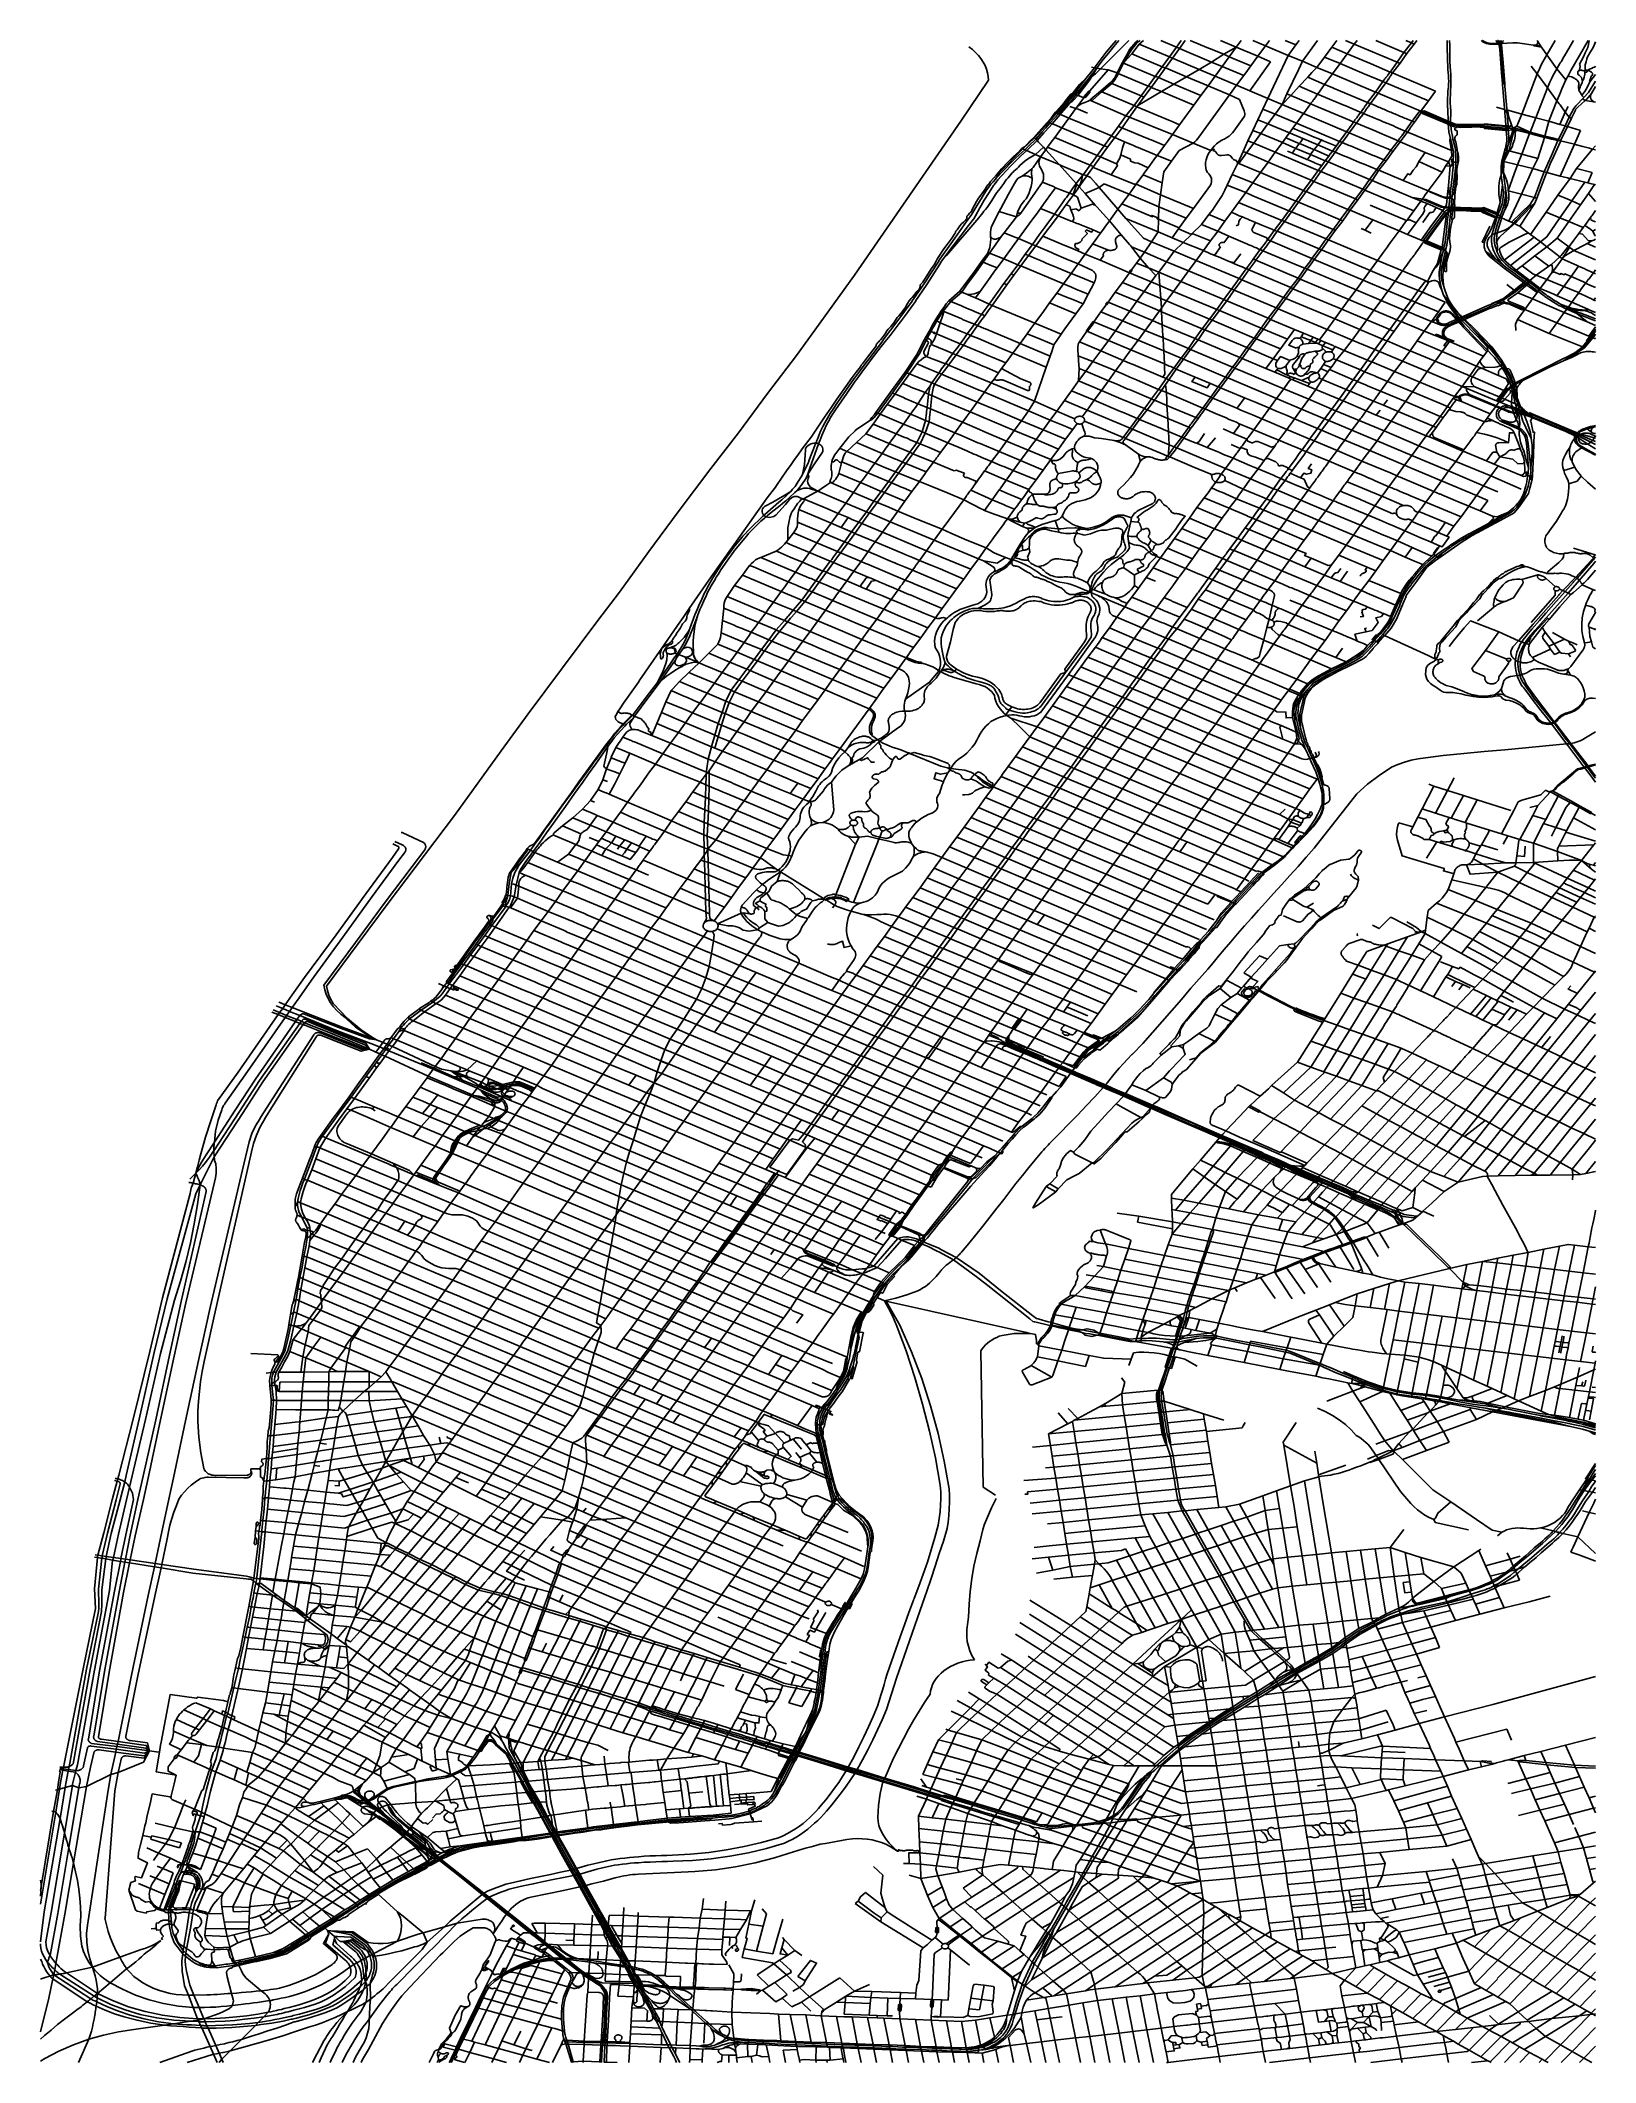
# Model space of a CAD drawing. Header units: inches. Extents: x -74.025 to -73.925, y 40.695 to 40.825.
import ezdxf

# ---------------------------------------------------------------- set-up
doc = ezdxf.new("R2010")
doc.units = ezdxf.units.IN
doc.header["$MEASUREMENT"] = 0

msp = doc.modelspace()

# ---------------------------------------------------------------- linework, layer by layer
for points in [[(-73.96438, 40.82361), (-73.96452, 40.82383), (-73.96468, 40.82403), (-73.96487, 40.82423), (-73.96507, 40.82441), (-73.9653, 40.82458)], [(-73.95711, 40.82338), (-73.95679, 40.82381), (-73.95646, 40.82424), (-73.95611, 40.82467)], [(-73.95699, 40.82334), (-73.95666, 40.82377), (-73.95633, 40.82419), (-73.95598, 40.82461)], [(-73.95683, 40.82317), (-73.95502, 40.825)], [(-73.95611, 40.82467), (-73.95583, 40.825)], [(-73.95598, 40.82461), (-73.95565, 40.825)], [(-73.95543, 40.82358), (-73.9554, 40.82363), (-73.95506, 40.82423), (-73.95496, 40.82441), (-73.95485, 40.82456), (-73.9547, 40.82474), (-73.95458, 40.82486), (-73.95456, 40.82489), (-73.95443, 40.825)], [(-73.95532, 40.8236), (-73.95508, 40.82401), (-73.95498, 40.8242), (-73.95497, 40.82421), (-73.95479, 40.82447), (-73.95461, 40.8247), (-73.95455, 40.82477), (-73.95451, 40.82481), (-73.95449, 40.82483), (-73.95442, 40.8249), (-73.95428, 40.825)], [(-73.95532, 40.8236), (-73.95483, 40.82413)], [(-73.95483, 40.82413), (-73.95435, 40.82475)], [(-73.95286, 40.82331), (-73.95373, 40.82367), (-73.95483, 40.82413)], [(-73.95435, 40.82475), (-73.95406, 40.825)], [(-73.9524, 40.82394), (-73.95435, 40.82475)], [(-73.95195, 40.82456), (-73.95296, 40.825)], [(-73.95286, 40.82331), (-73.9524, 40.82394)], [(-73.9524, 40.82394), (-73.95195, 40.82456)], [(-73.9522, 40.82385), (-73.95231, 40.8239), (-73.9524, 40.82394)], [(-73.9522, 40.82385), (-73.95176, 40.82448)], [(-73.95195, 40.82456), (-73.95164, 40.825)], [(-73.95176, 40.82448), (-73.95185, 40.82452), (-73.95195, 40.82456)], [(-73.95176, 40.82448), (-73.95138, 40.825)], [(-73.94969, 40.82361), (-73.95176, 40.82448)], [(-73.94891, 40.82411), (-73.94983, 40.82448), (-73.94989, 40.82451), (-73.95107, 40.825)], [(-73.94969, 40.82361), (-73.94891, 40.82411)], [(-73.9481, 40.82457), (-73.94912, 40.825)], [(-73.94901, 40.82332), (-73.94855, 40.82395)], [(-73.94891, 40.82411), (-73.9481, 40.82457)], [(-73.94855, 40.82395), (-73.94891, 40.82411)], [(-73.94855, 40.82395), (-73.9481, 40.82457)], [(-73.94717, 40.82337), (-73.94855, 40.82395)], [(-73.9481, 40.82457), (-73.94778, 40.825)], [(-73.94671, 40.82399), (-73.9481, 40.82457)], [(-73.94717, 40.82337), (-73.94671, 40.82399)], [(-73.94622, 40.82466), (-73.94703, 40.825)], [(-73.94671, 40.82399), (-73.94622, 40.82466)], [(-73.94591, 40.82363), (-73.94671, 40.82399)], [(-73.94622, 40.82466), (-73.94597, 40.825)], [(-73.94476, 40.82404), (-73.94622, 40.82466)], [(-73.94608, 40.82127), (-73.94476, 40.82404)], [(-73.94427, 40.82471), (-73.94495, 40.825)], [(-73.94476, 40.82404), (-73.94427, 40.82471)], [(-73.94384, 40.82366), (-73.94476, 40.82404)], [(-73.94427, 40.82471), (-73.94406, 40.825)], [(-73.94384, 40.82366), (-73.94287, 40.825)], [(-73.94292, 40.82327), (-73.94243, 40.82392)], [(-73.94243, 40.82392), (-73.94196, 40.82456)], [(-73.94143, 40.82352), (-73.94243, 40.82392)], [(-73.94196, 40.82456), (-73.94164, 40.825)], [(-73.94097, 40.82414), (-73.94196, 40.82456)], [(-73.94143, 40.82352), (-73.94097, 40.82414)], [(-73.94052, 40.82476), (-73.94108, 40.825)], [(-73.94097, 40.82414), (-73.94052, 40.82476)], [(-73.93821, 40.82297), (-73.93942, 40.82349), (-73.94097, 40.82414)], [(-73.94052, 40.82476), (-73.94034, 40.825)], [(-73.93775, 40.8236), (-73.94052, 40.82476)], [(-73.93732, 40.82423), (-73.93914, 40.825)], [(-73.93775, 40.8236), (-73.93732, 40.82423)], [(-73.93757, 40.82353), (-73.93713, 40.82415)], [(-73.93732, 40.82423), (-73.93684, 40.82485)], [(-73.93713, 40.82415), (-73.93722, 40.82419), (-73.93732, 40.82423)], [(-73.93684, 40.82485), (-73.93721, 40.825)], [(-73.93713, 40.82415), (-73.93667, 40.82477)], [(-73.93684, 40.82485), (-73.93673, 40.825)], [(-73.93667, 40.82477), (-73.93679, 40.82482), (-73.93684, 40.82485)], [(-73.93667, 40.82477), (-73.9365, 40.825)], [(-73.93451, 40.82312), (-73.93451, 40.82319), (-73.93454, 40.82454), (-73.93454, 40.82474), (-73.93454, 40.825)], [(-73.93433, 40.82303), (-73.93438, 40.82364), (-73.93438, 40.82412), (-73.93438, 40.82468), (-73.93439, 40.825)], [(-73.93119, 40.82477), (-73.93164, 40.82475), (-73.93183, 40.82477), (-73.93202, 40.82481), (-73.93216, 40.82487), (-73.93229, 40.82493), (-73.93236, 40.825)], [(-73.93226, 40.825), (-73.93226, 40.825), (-73.93211, 40.82491), (-73.93196, 40.82485), (-73.93184, 40.82482), (-73.93168, 40.82481), (-73.9312, 40.82483)], [(-73.9312, 40.82483), (-73.93128, 40.82485), (-73.93141, 40.825)], [(-73.93126, 40.82499), (-73.93131, 40.825)], [(-73.93126, 40.82499), (-73.93127, 40.825)], [(-73.9312, 40.82483), (-73.93122, 40.8249), (-73.93126, 40.82499)], [(-73.9312, 40.82483), (-73.9312, 40.825)], [(-73.9312, 40.82483), (-73.93112, 40.82481)], [(-73.93112, 40.82481), (-73.9312, 40.82483)], [(-73.93119, 40.82477), (-73.9312, 40.82483)], [(-73.93112, 40.82481), (-73.93119, 40.82477)], [(-73.93119, 40.8247), (-73.93119, 40.82477)], [(-73.93099, 40.82224), (-73.93104, 40.82291), (-73.93116, 40.82442), (-73.93119, 40.8247)], [(-73.93112, 40.82481), (-73.93113, 40.82485), (-73.93113, 40.825)], [(-73.93091, 40.82224), (-73.93111, 40.82471), (-73.93112, 40.82481)], [(-73.93105, 40.82481), (-73.93112, 40.82481)], [(-73.93105, 40.82481), (-73.93106, 40.82486), (-73.93106, 40.825)], [(-73.93105, 40.82481), (-73.93096, 40.82491), (-73.93095, 40.825)], [(-73.93031, 40.82485), (-73.93105, 40.82481)], [(-73.93105, 40.82471), (-73.93105, 40.82481)], [(-73.93084, 40.82217), (-73.93084, 40.82224), (-73.93095, 40.82357), (-73.93105, 40.82471)], [(-73.92987, 40.82483), (-73.93002, 40.82484), (-73.93016, 40.82485), (-73.93031, 40.82485)], [(-73.92956, 40.82479), (-73.92987, 40.82483)], [(-73.92902, 40.8247), (-73.92956, 40.82479)], [(-73.92885, 40.82471), (-73.92902, 40.8247)], [(-73.92854, 40.82465), (-73.92882, 40.8247), (-73.92902, 40.8247)], [(-73.92902, 40.8247), (-73.92896, 40.82466), (-73.92847, 40.82456)], [(-73.92874, 40.8248), (-73.92874, 40.82479), (-73.92875, 40.82478), (-73.92875, 40.82477), (-73.92876, 40.82476), (-73.92877, 40.82475), (-73.92878, 40.82474), (-73.92879, 40.82474), (-73.9288, 40.82473), (-73.92881, 40.82472), (-73.92882, 40.82472), (-73.92884, 40.82472), (-73.92885, 40.82471)], [(-73.92876, 40.825), (-73.92872, 40.82493)], [(-73.92872, 40.82493), (-73.92874, 40.8248)], [(-73.92872, 40.82493), (-73.92854, 40.82465)], [(-73.92854, 40.82465), (-73.92847, 40.82456)], [(-73.9285, 40.82344), (-73.92839, 40.82362), (-73.92814, 40.82407)], [(-73.92847, 40.82456), (-73.92814, 40.82407)], [(-73.92814, 40.82407), (-73.92759, 40.825)], [(-73.92814, 40.82407), (-73.92749, 40.82318)], [(-73.92749, 40.82318), (-73.92727, 40.82356), (-73.92722, 40.82363), (-73.92703, 40.82395), (-73.927, 40.82402), (-73.92693, 40.82412)], [(-73.92693, 40.82412), (-73.92642, 40.825)], [(-73.92677, 40.82272), (-73.92658, 40.82306), (-73.92547, 40.825)], [(-73.92603, 40.82307), (-73.92604, 40.82313), (-73.92601, 40.82323), (-73.926, 40.82329), (-73.92599, 40.82335), (-73.92601, 40.82339), (-73.92602, 40.82343), (-73.92603, 40.82348), (-73.92578, 40.82395), (-73.92566, 40.82421), (-73.92549, 40.82454), (-73.92545, 40.82473), (-73.92542, 40.825)], [(-73.925, 40.82491), (-73.92513, 40.82459), (-73.92521, 40.82443), (-73.92537, 40.82421), (-73.92545, 40.82406), (-73.92551, 40.82394), (-73.92556, 40.82382), (-73.92561, 40.82363), (-73.92566, 40.82344), (-73.92566, 40.82342), (-73.92567, 40.8233), (-73.92566, 40.82309)], [(-73.96404, 40.82244), (-73.96406, 40.82268), (-73.9641, 40.82292), (-73.96417, 40.82315), (-73.96426, 40.82338), (-73.96438, 40.82361)], [(-73.95841, 40.82151), (-73.95837, 40.82156), (-73.95763, 40.82252), (-73.95741, 40.82279), (-73.95708, 40.82321)], [(-73.95841, 40.82151), (-73.95831, 40.8216), (-73.9581, 40.82187), (-73.95785, 40.82221), (-73.95764, 40.82248), (-73.95755, 40.82258), (-73.9575, 40.82262), (-73.95745, 40.82266), (-73.9574, 40.82269)], [(-73.9583, 40.82147), (-73.95754, 40.82245), (-73.9574, 40.82269)], [(-73.95775, 40.82257), (-73.95739, 40.82302), (-73.95722, 40.82323)], [(-73.95753, 40.82175), (-73.95634, 40.8231)], [(-73.95722, 40.82323), (-73.95741, 40.82328)], [(-73.9574, 40.82269), (-73.95708, 40.82321)], [(-73.9574, 40.82269), (-73.9573, 40.82275), (-73.95715, 40.82286), (-73.95702, 40.82299), (-73.95687, 40.82314), (-73.95683, 40.82317)], [(-73.95722, 40.82323), (-73.95711, 40.82338)], [(-73.95708, 40.82321), (-73.95715, 40.82322), (-73.95722, 40.82323)], [(-73.95708, 40.82321), (-73.95699, 40.82334)], [(-73.95683, 40.82317), (-73.95708, 40.82321)], [(-73.95652, 40.82313), (-73.95683, 40.82317)], [(-73.95634, 40.8231), (-73.95652, 40.82313)], [(-73.95577, 40.82291), (-73.95634, 40.8231)], [(-73.95577, 40.82291), (-73.95634, 40.8231)], [(-73.95619, 40.82229), (-73.95606, 40.82243), (-73.95594, 40.82258), (-73.95585, 40.82275), (-73.95581, 40.82282), (-73.95577, 40.82291)], [(-73.9561, 40.82224), (-73.95599, 40.82236), (-73.9559, 40.82248), (-73.95582, 40.82261), (-73.95575, 40.82275), (-73.95573, 40.82279), (-73.9557, 40.82288)], [(-73.95577, 40.82291), (-73.95573, 40.823), (-73.95543, 40.82358)], [(-73.9557, 40.82288), (-73.95573, 40.8229), (-73.95577, 40.82291)], [(-73.9557, 40.82288), (-73.95565, 40.82297), (-73.95535, 40.82354)], [(-73.95377, 40.82207), (-73.9557, 40.82288)], [(-73.95535, 40.82354), (-73.95539, 40.82356), (-73.95543, 40.82358)], [(-73.95535, 40.82354), (-73.95532, 40.8236)], [(-73.95331, 40.82269), (-73.95417, 40.82305), (-73.95535, 40.82354)], [(-73.95377, 40.82207), (-73.95331, 40.82269)], [(-73.95357, 40.82198), (-73.95311, 40.82261)], [(-73.95331, 40.82269), (-73.95286, 40.82331)], [(-73.95311, 40.82261), (-73.95322, 40.82265), (-73.95331, 40.82269)], [(-73.95311, 40.82261), (-73.95266, 40.82323)], [(-73.95211, 40.82218), (-73.95311, 40.82261)], [(-73.95266, 40.82323), (-73.95276, 40.82327), (-73.95286, 40.82331)], [(-73.95266, 40.82323), (-73.9522, 40.82385)], [(-73.9513, 40.82266), (-73.95266, 40.82323)], [(-73.9505, 40.82313), (-73.9522, 40.82385)], [(-73.95211, 40.82218), (-73.9513, 40.82266)], [(-73.9513, 40.82266), (-73.9505, 40.82313)], [(-73.94992, 40.82208), (-73.9513, 40.82266)], [(-73.9505, 40.82313), (-73.94969, 40.82361)], [(-73.94947, 40.8227), (-73.9505, 40.82313)], [(-73.94992, 40.82208), (-73.94947, 40.8227)], [(-73.94901, 40.82332), (-73.94969, 40.82361)], [(-73.94947, 40.8227), (-73.94901, 40.82332)], [(-73.94808, 40.82212), (-73.94947, 40.8227)], [(-73.94762, 40.82275), (-73.94901, 40.82332)], [(-73.94808, 40.82212), (-73.94762, 40.82275)], [(-73.94762, 40.82275), (-73.94739, 40.82307), (-73.94717, 40.82337)], [(-73.94724, 40.82176), (-73.94591, 40.82363)], [(-73.94485, 40.82156), (-73.9441, 40.82311), (-73.94384, 40.82366)], [(-73.94405, 40.82206), (-73.94351, 40.82264)], [(-73.94292, 40.82327), (-73.94384, 40.82366)], [(-73.94351, 40.82264), (-73.94324, 40.82293), (-73.94292, 40.82327)], [(-73.94242, 40.82217), (-73.94351, 40.82264)], [(-73.94192, 40.82285), (-73.94292, 40.82327)], [(-73.94242, 40.82217), (-73.94192, 40.82285)], [(-73.94192, 40.82285), (-73.94143, 40.82352)], [(-73.93915, 40.82168), (-73.94192, 40.82285)], [(-73.93868, 40.82236), (-73.93988, 40.82286), (-73.94143, 40.82352)], [(-73.93868, 40.82236), (-73.93855, 40.82253), (-73.93851, 40.82257), (-73.93848, 40.82261), (-73.93845, 40.82265), (-73.93842, 40.82269), (-73.93839, 40.82273), (-73.93836, 40.82277), (-73.93833, 40.82281), (-73.93821, 40.82297)], [(-73.93848, 40.82228), (-73.93836, 40.82245), (-73.93833, 40.8225), (-73.9383, 40.82253), (-73.93828, 40.82258), (-73.93825, 40.82261), (-73.93822, 40.82265), (-73.93819, 40.8227), (-73.93816, 40.82274), (-73.93805, 40.82291)], [(-73.93821, 40.82297), (-73.93775, 40.8236)], [(-73.93805, 40.82291), (-73.93813, 40.82294), (-73.93821, 40.82297)], [(-73.93805, 40.82291), (-73.93757, 40.82353)], [(-73.93529, 40.82174), (-73.93629, 40.82216), (-73.93756, 40.8227), (-73.93767, 40.82275), (-73.93805, 40.82291)], [(-73.93757, 40.82353), (-73.93767, 40.82357), (-73.93775, 40.8236)], [(-73.93445, 40.82256), (-73.93446, 40.82275), (-73.93448, 40.82293), (-73.93451, 40.82312)], [(-73.9343, 40.82254), (-73.9343, 40.8227), (-73.93431, 40.82286), (-73.93433, 40.82303)], [(-73.92975, 40.82027), (-73.92876, 40.82285)], [(-73.92915, 40.82334), (-73.92876, 40.82285)], [(-73.92876, 40.82285), (-73.92859, 40.82322), (-73.9285, 40.82344)], [(-73.92876, 40.82285), (-73.92809, 40.82195)], [(-73.92784, 40.82254), (-73.92774, 40.82273), (-73.92749, 40.82318)], [(-73.92749, 40.82318), (-73.92692, 40.82247)], [(-73.92692, 40.82247), (-73.92677, 40.82272)], [(-73.92677, 40.82272), (-73.92665, 40.82269), (-73.92655, 40.82266), (-73.92649, 40.82264), (-73.92646, 40.82262)], [(-73.92646, 40.82262), (-73.92634, 40.82256)], [(-73.92584, 40.8224), (-73.92586, 40.82246), (-73.92589, 40.82254), (-73.92591, 40.82261), (-73.92594, 40.82266), (-73.926, 40.82271), (-73.92606, 40.82276), (-73.92612, 40.82281), (-73.92614, 40.82285), (-73.92615, 40.8229), (-73.92614, 40.82294), (-73.92613, 40.82299), (-73.92611, 40.82302), (-73.92607, 40.82305), (-73.92603, 40.82307), (-73.92603, 40.82307)], [(-73.92603, 40.82307), (-73.92597, 40.82308), (-73.92591, 40.82309), (-73.92586, 40.82307), (-73.9258, 40.82306), (-73.92572, 40.82304)], [(-73.92584, 40.8224), (-73.92578, 40.82248), (-73.92574, 40.82263), (-73.92571, 40.82272), (-73.9257, 40.82283), (-73.9257, 40.8229), (-73.92568, 40.82297)], [(-73.92572, 40.823), (-73.92572, 40.82301), (-73.92572, 40.82301), (-73.92572, 40.82302), (-73.92573, 40.82302), (-73.92573, 40.82303), (-73.92572, 40.82303), (-73.92572, 40.82304), (-73.92572, 40.82304)], [(-73.92572, 40.82304), (-73.92572, 40.82305), (-73.92572, 40.82305), (-73.92572, 40.82306), (-73.92572, 40.82306), (-73.92571, 40.82307), (-73.92571, 40.82307), (-73.92571, 40.82307), (-73.9257, 40.82308)], [(-73.92568, 40.82297), (-73.92569, 40.82298), (-73.92569, 40.82298), (-73.9257, 40.82298), (-73.9257, 40.82298), (-73.92571, 40.82299), (-73.92571, 40.82299), (-73.92572, 40.823), (-73.92572, 40.823)], [(-73.9257, 40.82308), (-73.9257, 40.82308), (-73.92569, 40.82308), (-73.92569, 40.82308), (-73.92568, 40.82309), (-73.92568, 40.82309), (-73.92567, 40.82309), (-73.92566, 40.82309), (-73.92566, 40.82309)], [(-73.92556, 40.82298), (-73.92556, 40.82298), (-73.92557, 40.82297), (-73.92558, 40.82297), (-73.92559, 40.82297), (-73.9256, 40.82296), (-73.9256, 40.82296), (-73.92561, 40.82296), (-73.92562, 40.82296), (-73.92563, 40.82296), (-73.92564, 40.82296), (-73.92565, 40.82296), (-73.92566, 40.82296), (-73.92566, 40.82297), (-73.92567, 40.82297), (-73.92568, 40.82297)], [(-73.92566, 40.82309), (-73.92565, 40.82309), (-73.92564, 40.82309), (-73.92563, 40.82309), (-73.92562, 40.82309), (-73.9256, 40.82309), (-73.92559, 40.82309)], [(-73.92559, 40.82309), (-73.92558, 40.82309), (-73.92557, 40.82309), (-73.92556, 40.82308), (-73.92555, 40.82308), (-73.92555, 40.82308), (-73.92554, 40.82307)], [(-73.92554, 40.82307), (-73.92553, 40.82306), (-73.92553, 40.82306), (-73.92553, 40.82305), (-73.92553, 40.82305), (-73.92553, 40.82304), (-73.92553, 40.82303), (-73.92553, 40.82303), (-73.92553, 40.82302), (-73.92553, 40.82301), (-73.92553, 40.82301), (-73.92554, 40.823), (-73.92554, 40.823), (-73.92555, 40.82299), (-73.92555, 40.82298), (-73.92556, 40.82298)], [(-73.925, 40.82334), (-73.92505, 40.82329), (-73.92515, 40.82325), (-73.92527, 40.8232), (-73.9254, 40.82315), (-73.92554, 40.82307)], [(-73.92537, 40.82233), (-73.92539, 40.82237), (-73.92537, 40.82242), (-73.92535, 40.82249), (-73.92531, 40.82259), (-73.9253, 40.82268), (-73.92527, 40.82271), (-73.92522, 40.82275), (-73.92519, 40.8228), (-73.92519, 40.82285), (-73.9252, 40.8229), (-73.92527, 40.82296), (-73.92542, 40.82304), (-73.92554, 40.82307)], [(-73.92537, 40.82233), (-73.925, 40.8228)], [(-74.00661, 40.76421), (-74.00457, 40.76694), (-74.00265, 40.76953), (-74.00091, 40.77182), (-73.99837, 40.77518), (-73.99537, 40.77934), (-73.99364, 40.78171), (-73.99257, 40.78315), (-73.98916, 40.7877), (-73.98777, 40.78954), (-73.98587, 40.79215), (-73.984, 40.7947), (-73.9819, 40.79749), (-73.98012, 40.79977), (-73.97825, 40.80231), (-73.97638, 40.80475), (-73.97464, 40.80714), (-73.97266, 40.8099), (-73.96887, 40.81538), (-73.96581, 40.81982), (-73.96404, 40.82244)], [(-73.95981, 40.82028), (-73.95972, 40.82038), (-73.95966, 40.82046), (-73.9595, 40.82064), (-73.95917, 40.82102), (-73.95885, 40.82141), (-73.95874, 40.82154), (-73.95864, 40.82159)], [(-73.95864, 40.82159), (-73.95915, 40.82093)], [(-73.95905, 40.82089), (-73.95891, 40.82105), (-73.95853, 40.82155)], [(-73.95879, 40.82102), (-73.95841, 40.82151)], [(-73.95879, 40.82102), (-73.95865, 40.82108), (-73.95858, 40.82115), (-73.9583, 40.82147)], [(-73.95775, 40.82257), (-73.95819, 40.82217), (-73.95864, 40.82159)], [(-73.95853, 40.82155), (-73.95864, 40.82159)], [(-73.95853, 40.82155), (-73.95835, 40.82179), (-73.95775, 40.82257)], [(-73.95841, 40.82151), (-73.95847, 40.82153), (-73.95853, 40.82155)], [(-73.95842, 40.82063), (-73.95791, 40.8213)], [(-73.9583, 40.82147), (-73.95841, 40.82151)], [(-73.95821, 40.82143), (-73.9583, 40.82147)], [(-73.95791, 40.8213), (-73.95821, 40.82143)], [(-73.95791, 40.8213), (-73.95789, 40.8214), (-73.95761, 40.82172), (-73.95753, 40.82175)], [(-73.95791, 40.8213), (-73.95778, 40.82135), (-73.95751, 40.82168), (-73.95753, 40.82175)], [(-73.95752, 40.82115), (-73.95745, 40.82123), (-73.95684, 40.82174)], [(-73.95752, 40.82115), (-73.95734, 40.82117), (-73.95675, 40.82169)], [(-73.95684, 40.82174), (-73.95619, 40.82229)], [(-73.95675, 40.82169), (-73.9568, 40.82171), (-73.95684, 40.82174)], [(-73.95675, 40.82169), (-73.9561, 40.82224)], [(-73.95468, 40.82082), (-73.95675, 40.82169)], [(-73.9561, 40.82224), (-73.95616, 40.82227), (-73.95619, 40.82229)], [(-73.95423, 40.82144), (-73.9561, 40.82224)], [(-73.95468, 40.82082), (-73.95463, 40.82089), (-73.95423, 40.82144)], [(-73.95443, 40.82081), (-73.95291, 40.82171)], [(-73.95443, 40.82081), (-73.95404, 40.82135)], [(-73.95423, 40.82144), (-73.95377, 40.82207)], [(-73.95404, 40.82135), (-73.95414, 40.82139), (-73.95423, 40.82144)], [(-73.95404, 40.82135), (-73.95357, 40.82198)], [(-73.95357, 40.82198), (-73.95367, 40.82203), (-73.95377, 40.82207)], [(-73.95291, 40.82171), (-73.95357, 40.82198)], [(-73.95291, 40.82171), (-73.95211, 40.82218)], [(-73.95083, 40.82084), (-73.95291, 40.82171)], [(-73.95038, 40.82145), (-73.95211, 40.82218)], [(-73.95088, 40.8184), (-73.95077, 40.81849), (-73.95067, 40.81859), (-73.95058, 40.81869), (-73.95051, 40.81879), (-73.94854, 40.8215)], [(-73.95083, 40.82084), (-73.95038, 40.82145)], [(-73.95038, 40.82145), (-73.94992, 40.82208)], [(-73.94854, 40.8215), (-73.94992, 40.82208)], [(-73.94973, 40.81793), (-73.94963, 40.81808), (-73.94951, 40.81823), (-73.94937, 40.81836), (-73.94921, 40.81848), (-73.94904, 40.81859), (-73.94885, 40.81868), (-73.94871, 40.81876), (-73.94857, 40.81885), (-73.94846, 40.81895), (-73.94835, 40.81906), (-73.94827, 40.81917), (-73.94762, 40.82006), (-73.94758, 40.82014), (-73.94756, 40.82022), (-73.94755, 40.82031), (-73.94757, 40.82039), (-73.9476, 40.82047), (-73.9479, 40.8212), (-73.94854, 40.8215)], [(-73.94854, 40.8215), (-73.94808, 40.82212)], [(-73.94724, 40.82176), (-73.94808, 40.82212)], [(-73.94608, 40.82127), (-73.94724, 40.82176)], [(-73.94516, 40.82089), (-73.94485, 40.82156)], [(-73.94516, 40.82089), (-73.9446, 40.82147)], [(-73.9446, 40.82147), (-73.94485, 40.82156)], [(-73.9446, 40.82147), (-73.94405, 40.82206)], [(-73.94332, 40.82093), (-73.9446, 40.82147)], [(-73.94287, 40.82155), (-73.94405, 40.82206)], [(-73.94332, 40.82093), (-73.94328, 40.82098), (-73.94321, 40.82108), (-73.94315, 40.82116), (-73.94312, 40.82121), (-73.94303, 40.82132), (-73.94287, 40.82155)], [(-73.94287, 40.82155), (-73.94276, 40.82169), (-73.94272, 40.82174), (-73.94242, 40.82217)], [(-73.94009, 40.82038), (-73.94017, 40.82041), (-73.94053, 40.82056), (-73.94068, 40.82063), (-73.94106, 40.82079), (-73.94119, 40.82084), (-73.94287, 40.82155)], [(-73.93966, 40.82101), (-73.94181, 40.82192), (-73.94194, 40.82198), (-73.94242, 40.82217)], [(-73.93966, 40.82101), (-73.93915, 40.82168)], [(-73.93948, 40.82094), (-73.93898, 40.82161)], [(-73.93915, 40.82168), (-73.93868, 40.82236)], [(-73.93898, 40.82161), (-73.93908, 40.82165), (-73.93915, 40.82168)], [(-73.93898, 40.82161), (-73.93848, 40.82228)], [(-73.93623, 40.82045), (-73.93898, 40.82161)], [(-73.93848, 40.82228), (-73.93859, 40.82232), (-73.93868, 40.82236)], [(-73.93575, 40.82111), (-73.93848, 40.82228)], [(-73.93575, 40.82111), (-73.93529, 40.82174)], [(-73.93453, 40.82127), (-73.93451, 40.82152), (-73.93449, 40.82176), (-73.93446, 40.82201)], [(-73.93446, 40.82201), (-73.93445, 40.82219), (-73.93444, 40.82238), (-73.93445, 40.82256)], [(-73.93434, 40.82126), (-73.93433, 40.82152), (-73.93432, 40.82179), (-73.9343, 40.82205)], [(-73.9343, 40.82205), (-73.9343, 40.82221), (-73.9343, 40.82238), (-73.9343, 40.82254)], [(-73.93098, 40.82217), (-73.93099, 40.82224)], [(-73.93098, 40.82217), (-73.93091, 40.82224)], [(-73.93085, 40.82057), (-73.93085, 40.82063), (-73.93092, 40.8214), (-73.93098, 40.82217)], [(-73.93085, 40.82057), (-73.93085, 40.82063), (-73.93092, 40.8214), (-73.93098, 40.82217)], [(-73.93084, 40.82217), (-73.93091, 40.82224)], [(-73.9307, 40.82053), (-73.9307, 40.82057), (-73.93071, 40.82062), (-73.93083, 40.82207), (-73.93083, 40.82207), (-73.93084, 40.82217)], [(-73.9307, 40.82053), (-73.9307, 40.82057), (-73.93071, 40.82062), (-73.93083, 40.82207), (-73.93083, 40.82207), (-73.93084, 40.82217)], [(-73.92884, 40.82002), (-73.92809, 40.82195)], [(-73.92809, 40.82195), (-73.92794, 40.82231), (-73.92784, 40.82254)], [(-73.92809, 40.82195), (-73.92748, 40.82112)], [(-73.92748, 40.82112), (-73.92732, 40.8215), (-73.92723, 40.82172)], [(-73.92723, 40.82172), (-73.92716, 40.82189), (-73.92692, 40.82247)], [(-73.92634, 40.82256), (-73.92628, 40.82252), (-73.92623, 40.82248), (-73.92619, 40.82244), (-73.92615, 40.82239), (-73.92611, 40.82235)], [(-73.92611, 40.82235), (-73.9261, 40.82232), (-73.92608, 40.82229), (-73.92608, 40.82225), (-73.92607, 40.82222), (-73.92607, 40.82219), (-73.92607, 40.82216), (-73.92608, 40.82212), (-73.92609, 40.82209)], [(-73.92609, 40.82209), (-73.9261, 40.82199), (-73.92607, 40.8218)], [(-73.92607, 40.8218), (-73.926, 40.822), (-73.92596, 40.82208), (-73.92589, 40.82223), (-73.92586, 40.8223), (-73.92584, 40.8224)], [(-73.92607, 40.8218), (-73.92606, 40.82175), (-73.92602, 40.82169), (-73.92586, 40.82147)], [(-73.92586, 40.82147), (-73.92588, 40.82145), (-73.92587, 40.82143), (-73.92585, 40.82141), (-73.92575, 40.82133)], [(-73.92586, 40.82147), (-73.92579, 40.82159), (-73.9257, 40.82172), (-73.9256, 40.82186), (-73.92552, 40.82202), (-73.92537, 40.82233)], [(-73.92583, 40.82124), (-73.92575, 40.82133)], [(-73.92575, 40.82133), (-73.92546, 40.82166), (-73.925, 40.82239)], [(-73.92566, 40.82113), (-73.92557, 40.82123), (-73.92526, 40.82158)], [(-73.92511, 40.82105), (-73.92519, 40.82111), (-73.92525, 40.82117), (-73.9253, 40.82125), (-73.92533, 40.82134), (-73.92533, 40.82142), (-73.9253, 40.8215), (-73.92526, 40.82158)], [(-73.92526, 40.82158), (-73.925, 40.82204)], [(-73.9619, 40.81806), (-73.96181, 40.81812), (-73.96172, 40.81817), (-73.96159, 40.81829), (-73.96133, 40.81856), (-73.96112, 40.81877), (-73.9603, 40.81968), (-73.96001, 40.82), (-73.95992, 40.82013), (-73.95981, 40.82028)], [(-73.95966, 40.82031), (-73.96016, 40.81974)], [(-73.96007, 40.8197), (-73.95954, 40.82029)], [(-73.95995, 40.81964), (-73.95942, 40.82024)], [(-73.95966, 40.82031), (-73.95981, 40.82028)], [(-73.95915, 40.82093), (-73.95966, 40.82031)], [(-73.95954, 40.82029), (-73.95966, 40.82031)], [(-73.95954, 40.82029), (-73.95932, 40.82056), (-73.95905, 40.82089)], [(-73.95948, 40.82027), (-73.95954, 40.82029)], [(-73.95948, 40.82027), (-73.95898, 40.82087), (-73.95879, 40.82102)], [(-73.95942, 40.82024), (-73.95948, 40.82027)], [(-73.95942, 40.82024), (-73.95934, 40.82034), (-73.95892, 40.82084)], [(-73.9593, 40.82019), (-73.95942, 40.82024)], [(-73.95932, 40.81939), (-73.95887, 40.82001)], [(-73.95932, 40.81939), (-73.95887, 40.82001)], [(-73.95887, 40.82001), (-73.9593, 40.82019)], [(-73.95892, 40.82084), (-73.95879, 40.82102)], [(-73.95887, 40.82001), (-73.95842, 40.82063)], [(-73.95887, 40.82001), (-73.95842, 40.82063)], [(-73.95613, 40.81886), (-73.95808, 40.81968), (-73.95887, 40.82001)], [(-73.95842, 40.82063), (-73.9588, 40.82076)], [(-73.95842, 40.82063), (-73.95834, 40.82071), (-73.95826, 40.82079), (-73.95817, 40.82085), (-73.95807, 40.82092)], [(-73.95828, 40.82058), (-73.95842, 40.82063)], [(-73.95828, 40.82058), (-73.95842, 40.82063)], [(-73.95766, 40.82032), (-73.95828, 40.82058)], [(-73.95766, 40.82032), (-73.95828, 40.82058)], [(-73.95807, 40.82092), (-73.95796, 40.82097), (-73.95785, 40.82102), (-73.95774, 40.82106), (-73.95762, 40.8211)], [(-73.95762, 40.8211), (-73.95752, 40.82115)], [(-73.9552, 40.82016), (-73.95752, 40.82115)], [(-73.95568, 40.81948), (-73.95551, 40.81972), (-73.9552, 40.82016)], [(-73.95545, 40.81939), (-73.95526, 40.81964), (-73.95496, 40.82006)], [(-73.9552, 40.82016), (-73.95468, 40.82082)], [(-73.95508, 40.82011), (-73.9552, 40.82016)], [(-73.95496, 40.82006), (-73.95508, 40.82011)], [(-73.95496, 40.82006), (-73.95449, 40.82074)], [(-73.9522, 40.81896), (-73.95496, 40.82006)], [(-73.95449, 40.82074), (-73.95459, 40.82078), (-73.95468, 40.82082)], [(-73.95449, 40.82074), (-73.95443, 40.82081)], [(-73.95175, 40.81958), (-73.95222, 40.81978), (-73.95245, 40.81988), (-73.95449, 40.82074)], [(-73.95175, 40.81958), (-73.95083, 40.82084)], [(-73.94672, 40.8199), (-73.9464, 40.82058)], [(-73.9464, 40.82058), (-73.94608, 40.82127)], [(-73.94561, 40.82026), (-73.9464, 40.82058)], [(-73.94516, 40.82089), (-73.94608, 40.82127)], [(-73.94607, 40.81964), (-73.94561, 40.82026)], [(-73.94561, 40.82026), (-73.94516, 40.82089)], [(-73.94423, 40.81968), (-73.94561, 40.82026)], [(-73.94378, 40.8203), (-73.94516, 40.82089)], [(-73.94423, 40.81968), (-73.94378, 40.8203)], [(-73.94378, 40.8203), (-73.94366, 40.82046), (-73.94363, 40.8205), (-73.94332, 40.82093)], [(-73.941, 40.81914), (-73.94105, 40.81915), (-73.94378, 40.8203)], [(-73.94056, 40.81976), (-73.94069, 40.81982), (-73.94083, 40.81988), (-73.94332, 40.82093)], [(-73.94056, 40.81976), (-73.94051, 40.81983), (-73.94047, 40.81989), (-73.94035, 40.82003), (-73.94031, 40.8201), (-73.94027, 40.82015), (-73.94024, 40.82019), (-73.94009, 40.82038)], [(-73.94038, 40.81969), (-73.94033, 40.81975), (-73.94029, 40.81981), (-73.94018, 40.81996), (-73.94013, 40.82002), (-73.94009, 40.82008), (-73.94006, 40.82012), (-73.93993, 40.82031)], [(-73.94009, 40.82038), (-73.94005, 40.82044), (-73.94002, 40.82048), (-73.93999, 40.82053), (-73.93996, 40.82057), (-73.93992, 40.82063), (-73.93989, 40.82067), (-73.93985, 40.82072), (-73.93983, 40.82077), (-73.93979, 40.82082), (-73.93971, 40.82093), (-73.93966, 40.82101)], [(-73.93993, 40.82031), (-73.94002, 40.82035), (-73.94009, 40.82038)], [(-73.93993, 40.82031), (-73.93987, 40.82038), (-73.93984, 40.82042), (-73.93982, 40.82046), (-73.93979, 40.8205), (-73.93975, 40.82055), (-73.93972, 40.8206), (-73.93968, 40.82065), (-73.93965, 40.8207), (-73.93961, 40.82075), (-73.93954, 40.82085), (-73.93948, 40.82094)], [(-73.93724, 40.81917), (-73.93785, 40.81943), (-73.938, 40.8195), (-73.93826, 40.81961), (-73.93836, 40.81965), (-73.93845, 40.81969), (-73.93853, 40.81972), (-73.93865, 40.81977), (-73.93883, 40.81985), (-73.93897, 40.81991), (-73.93905, 40.81994), (-73.93915, 40.81998), (-73.9393, 40.82004), (-73.93939, 40.82008), (-73.93947, 40.82012), (-73.93955, 40.82015), (-73.93963, 40.82018), (-73.93993, 40.82031)], [(-73.93948, 40.82094), (-73.93957, 40.82097), (-73.93966, 40.82101)], [(-73.93679, 40.81981), (-73.9372, 40.81998), (-73.93728, 40.82001), (-73.93737, 40.82005), (-73.93745, 40.82008), (-73.93754, 40.82012), (-73.93763, 40.82016), (-73.93791, 40.82028), (-73.93799, 40.82031), (-73.93807, 40.82035), (-73.93816, 40.82038), (-73.93826, 40.82042), (-73.93835, 40.82046), (-73.93862, 40.82058), (-73.93871, 40.82061), (-73.93888, 40.82068), (-73.93896, 40.82072), (-73.93904, 40.82075), (-73.93918, 40.82081), (-73.93948, 40.82094)], [(-73.93679, 40.81981), (-73.93637, 40.82038), (-73.93623, 40.82045)], [(-73.93665, 40.81975), (-73.93623, 40.82032), (-73.93623, 40.82045)], [(-73.93623, 40.82045), (-73.93575, 40.82111)], [(-73.93448, 40.8198), (-73.93603, 40.82047), (-73.93623, 40.82045)], [(-73.93448, 40.81971), (-73.93609, 40.82039), (-73.93623, 40.82045)], [(-73.93447, 40.81961), (-73.93526, 40.81994), (-73.93613, 40.82031), (-73.93623, 40.82045)], [(-73.93451, 40.82054), (-73.93452, 40.82078), (-73.93453, 40.82103), (-73.93453, 40.82127)], [(-73.93448, 40.8198), (-73.93451, 40.82054)], [(-73.93431, 40.82046), (-73.93433, 40.82073), (-73.93434, 40.82099), (-73.93434, 40.82126)], [(-73.93432, 40.81974), (-73.93431, 40.82046)], [(-73.93137, 40.82071), (-73.93085, 40.82057)], [(-73.93078, 40.81951), (-73.9308, 40.81989), (-73.93083, 40.82032), (-73.93084, 40.82046), (-73.93085, 40.82057)], [(-73.93068, 40.82032), (-73.93077, 40.82045), (-73.93085, 40.82057)], [(-73.9307, 40.82053), (-73.92975, 40.82027)], [(-73.93068, 40.82032), (-73.93069, 40.82045), (-73.9307, 40.82053)], [(-73.93059, 40.82013), (-73.93062, 40.82032), (-73.93067, 40.82045), (-73.9307, 40.82053)], [(-73.93059, 40.82013), (-73.93068, 40.82032)], [(-73.93063, 40.8195), (-73.93068, 40.82032)], [(-73.9304, 40.81958), (-73.93059, 40.82013)], [(-73.93007, 40.81948), (-73.92975, 40.82027)], [(-73.92975, 40.82027), (-73.92884, 40.82002)], [(-73.92921, 40.8191), (-73.92884, 40.82002)], [(-73.92884, 40.82002), (-73.92801, 40.8198)], [(-73.92801, 40.8198), (-73.92748, 40.82112)], [(-73.92748, 40.82112), (-73.92734, 40.82093), (-73.92728, 40.82085), (-73.92695, 40.82039)], [(-73.9273, 40.8196), (-73.92695, 40.82039)], [(-73.92696, 40.81951), (-73.9267, 40.82006)], [(-73.92695, 40.82039), (-73.92677, 40.82076)], [(-73.92695, 40.82039), (-73.9267, 40.82006)], [(-73.92681, 40.81947), (-73.92655, 40.82001)], [(-73.9267, 40.82006), (-73.92654, 40.82035), (-73.92639, 40.82063)], [(-73.9267, 40.82006), (-73.92663, 40.82003), (-73.92655, 40.82001)], [(-73.92655, 40.82001), (-73.92645, 40.82022), (-73.9263, 40.82052)], [(-73.92639, 40.82063), (-73.92638, 40.82065), (-73.92627, 40.8208), (-73.92619, 40.82089), (-73.92583, 40.82124)], [(-73.9263, 40.82052), (-73.92628, 40.82055)], [(-73.92628, 40.82055), (-73.92615, 40.8207), (-73.92566, 40.82113)], [(-73.92583, 40.82124), (-73.92574, 40.82118), (-73.92566, 40.82113)], [(-73.92566, 40.82113), (-73.92511, 40.82105)], [(-73.92511, 40.82105), (-73.925, 40.82104)], [(-73.96108, 40.81874), (-73.96182, 40.81803)], [(-73.96016, 40.81974), (-73.96108, 40.81874)], [(-73.961, 40.81866), (-73.96108, 40.81874)], [(-73.961, 40.81866), (-73.96059, 40.81912), (-73.96037, 40.81936), (-73.96007, 40.8197)], [(-73.96091, 40.81857), (-73.96047, 40.81906), (-73.96039, 40.81915), (-73.95995, 40.81964)], [(-73.96024, 40.81813), (-73.96, 40.81846), (-73.95977, 40.81877)], [(-73.96007, 40.8197), (-73.96016, 40.81974)], [(-73.95995, 40.81964), (-73.96001, 40.81967), (-73.96007, 40.8197)], [(-73.96, 40.81846), (-73.95977, 40.81877)], [(-73.95982, 40.81959), (-73.95995, 40.81964)], [(-73.95932, 40.81939), (-73.95982, 40.81959)], [(-73.95977, 40.81877), (-73.95932, 40.81939)], [(-73.95977, 40.81877), (-73.95932, 40.81939)], [(-73.95705, 40.8176), (-73.95977, 40.81877)], [(-73.95659, 40.81823), (-73.95932, 40.81939)], [(-73.95659, 40.81823), (-73.95613, 40.81886)], [(-73.95638, 40.81814), (-73.95591, 40.81876)], [(-73.95613, 40.81886), (-73.95606, 40.81896), (-73.95568, 40.81948)], [(-73.95602, 40.81881), (-73.95613, 40.81886)], [(-73.95591, 40.81876), (-73.95602, 40.81881)], [(-73.95591, 40.81876), (-73.95583, 40.81886), (-73.95545, 40.81939)], [(-73.9553, 40.81849), (-73.95591, 40.81876)], [(-73.95557, 40.81943), (-73.95568, 40.81948)], [(-73.95545, 40.81939), (-73.95557, 40.81943)], [(-73.95272, 40.81824), (-73.95357, 40.8186), (-73.95367, 40.81864), (-73.9538, 40.81869), (-73.95391, 40.81874), (-73.95535, 40.81934), (-73.95545, 40.81939)], [(-73.95272, 40.81824), (-73.9526, 40.81842), (-73.95253, 40.81851), (-73.9522, 40.81896)], [(-73.9522, 40.81896), (-73.95175, 40.81958)], [(-73.95088, 40.8184), (-73.9522, 40.81896)], [(-73.94735, 40.81854), (-73.94704, 40.81922)], [(-73.94704, 40.81922), (-73.94672, 40.8199)], [(-73.94652, 40.81901), (-73.94704, 40.81922)], [(-73.94698, 40.81839), (-73.94652, 40.81901)], [(-73.94607, 40.81964), (-73.94672, 40.8199)], [(-73.94652, 40.81901), (-73.94607, 40.81964)], [(-73.94514, 40.81843), (-73.94652, 40.81901)], [(-73.94469, 40.81906), (-73.94607, 40.81964)], [(-73.94514, 40.81843), (-73.94492, 40.81874), (-73.94483, 40.81886), (-73.94469, 40.81906)], [(-73.94405, 40.81838), (-73.94416, 40.81842), (-73.94447, 40.81855), (-73.94482, 40.8187), (-73.94492, 40.81874)], [(-73.94469, 40.81906), (-73.94447, 40.81935), (-73.94423, 40.81968)], [(-73.94192, 40.81789), (-73.94286, 40.81828), (-73.94382, 40.81869), (-73.94469, 40.81906)], [(-73.94447, 40.81935), (-73.94437, 40.81932), (-73.94416, 40.81923), (-73.94406, 40.81919), (-73.94395, 40.81915), (-73.94368, 40.81904), (-73.9431, 40.81879), (-73.94286, 40.8187), (-73.94271, 40.81863), (-73.94267, 40.81861), (-73.94265, 40.81861), (-73.94263, 40.8186)], [(-73.94147, 40.81851), (-73.94423, 40.81968)], [(-73.94147, 40.81851), (-73.94117, 40.81891), (-73.941, 40.81914)], [(-73.94129, 40.81844), (-73.941, 40.81884), (-73.94084, 40.81907)], [(-73.941, 40.81914), (-73.94072, 40.81954), (-73.94066, 40.81962), (-73.94056, 40.81976)], [(-73.94084, 40.81907), (-73.94093, 40.8191), (-73.941, 40.81914)], [(-73.94084, 40.81907), (-73.94055, 40.81946), (-73.94048, 40.81955), (-73.94038, 40.81969)], [(-73.93846, 40.81807), (-73.9391, 40.81834), (-73.93921, 40.81838), (-73.94084, 40.81907)], [(-73.94038, 40.81969), (-73.94048, 40.81973), (-73.94056, 40.81976)], [(-73.93803, 40.81869), (-73.93859, 40.81893), (-73.93871, 40.81898), (-73.93913, 40.81916), (-73.93939, 40.81927), (-73.93944, 40.81929), (-73.93961, 40.81936), (-73.94038, 40.81969)], [(-73.9377, 40.81855), (-73.93758, 40.81871), (-73.93752, 40.81879), (-73.93749, 40.81883), (-73.93746, 40.81887), (-73.93724, 40.81917)], [(-73.93757, 40.81848), (-73.93743, 40.81866), (-73.93738, 40.81873), (-73.93735, 40.81877), (-73.93732, 40.81881), (-73.9371, 40.81911)], [(-73.93724, 40.81917), (-73.93709, 40.81938), (-73.93704, 40.81945), (-73.93679, 40.81981)], [(-73.9371, 40.81911), (-73.93718, 40.81915), (-73.93724, 40.81917)], [(-73.9371, 40.81911), (-73.93695, 40.81932), (-73.9369, 40.8194), (-73.93665, 40.81975)], [(-73.93681, 40.81899), (-73.9371, 40.81911)], [(-73.93427, 40.81792), (-73.93681, 40.81899)], [(-73.93665, 40.81975), (-73.93672, 40.81978), (-73.93679, 40.81981)], [(-73.93432, 40.81974), (-73.9344, 40.81977), (-73.93448, 40.8198)], [(-73.93448, 40.81971), (-73.93448, 40.8198)], [(-73.9344, 40.81968), (-73.93448, 40.81971)], [(-73.93447, 40.81961), (-73.93448, 40.81971)], [(-73.93431, 40.81954), (-73.93439, 40.81957), (-73.93447, 40.81961)], [(-73.93434, 40.81877), (-73.93443, 40.81913), (-73.93444, 40.81916), (-73.93445, 40.81934), (-73.93446, 40.81942), (-73.93447, 40.81961)], [(-73.93431, 40.81964), (-73.9344, 40.81968)], [(-73.93427, 40.81792), (-73.93438, 40.81854), (-73.93434, 40.81877)], [(-73.93415, 40.81717), (-73.93413, 40.81774), (-73.93414, 40.81781), (-73.93414, 40.81783), (-73.93415, 40.81793), (-73.93417, 40.81804), (-73.9342, 40.81816), (-73.9343, 40.81861), (-73.93434, 40.81877)], [(-73.93383, 40.8196), (-73.93407, 40.81964), (-73.93422, 40.8197), (-73.93432, 40.81974)], [(-73.93431, 40.81964), (-73.93432, 40.81974)], [(-73.93383, 40.8195), (-73.93412, 40.81956), (-73.93431, 40.81964)], [(-73.93431, 40.81954), (-73.93431, 40.81964)], [(-73.93398, 40.81717), (-73.93398, 40.81731), (-73.93398, 40.81771), (-73.934, 40.81784), (-73.93401, 40.81795), (-73.93403, 40.81811), (-73.93417, 40.81866), (-73.93418, 40.81871), (-73.93423, 40.81896), (-73.93427, 40.81912), (-73.93429, 40.8193), (-73.93429, 40.81934), (-73.93431, 40.81954)], [(-73.93383, 40.81942), (-73.93402, 40.81945), (-73.93413, 40.81947), (-73.93431, 40.81954)], [(-73.93399, 40.81922), (-73.93399, 40.81923), (-73.934, 40.81923), (-73.93401, 40.81923), (-73.93401, 40.81923), (-73.93402, 40.81924), (-73.93403, 40.81924), (-73.93403, 40.81925), (-73.93404, 40.81925), (-73.93404, 40.81926), (-73.93404, 40.81926), (-73.93405, 40.81927), (-73.93405, 40.81927), (-73.93405, 40.81928), (-73.93405, 40.81929), (-73.93405, 40.81929), (-73.93405, 40.8193), (-73.93405, 40.8193), (-73.93405, 40.81931), (-73.93404, 40.81932)], [(-73.93387, 40.81781), (-73.93389, 40.81796), (-73.93392, 40.81812), (-73.93395, 40.81824), (-73.93399, 40.81845), (-73.93404, 40.81864), (-73.93405, 40.81871), (-73.93404, 40.81879)], [(-73.93404, 40.81935), (-73.93403, 40.81936), (-73.93403, 40.81936), (-73.93403, 40.81937), (-73.93402, 40.81937), (-73.93402, 40.81938), (-73.93402, 40.81938), (-73.93401, 40.81939), (-73.93401, 40.81939), (-73.934, 40.81939), (-73.93399, 40.8194), (-73.93399, 40.8194), (-73.93398, 40.8194), (-73.93397, 40.8194), (-73.93396, 40.8194), (-73.93396, 40.81941), (-73.93395, 40.81941)], [(-73.93404, 40.81932), (-73.93404, 40.81935)], [(-73.93404, 40.81879), (-73.93402, 40.81881), (-73.93401, 40.81884), (-73.93399, 40.81886), (-73.93397, 40.81888), (-73.93395, 40.8189)], [(-73.93391, 40.81917), (-73.93391, 40.81918), (-73.93392, 40.81918), (-73.93392, 40.81919), (-73.93393, 40.8192), (-73.93394, 40.8192), (-73.93395, 40.81921), (-73.93396, 40.81921), (-73.93397, 40.81922), (-73.93398, 40.81922), (-73.93399, 40.81922)], [(-73.93395, 40.81941), (-73.93394, 40.81941), (-73.93394, 40.81941), (-73.93394, 40.81941), (-73.93393, 40.81941), (-73.93393, 40.81941), (-73.93392, 40.81941), (-73.93392, 40.81941), (-73.93392, 40.81941), (-73.93391, 40.81941), (-73.93391, 40.81942), (-73.93391, 40.81942), (-73.9339, 40.81942)], [(-73.93395, 40.8189), (-73.93393, 40.81891), (-73.93392, 40.81893), (-73.93391, 40.81894), (-73.9339, 40.81896), (-73.9339, 40.81897), (-73.93389, 40.81899), (-73.93389, 40.81901)], [(-73.93389, 40.81901), (-73.93389, 40.81906), (-73.93389, 40.81911), (-73.93391, 40.81917)], [(-73.93238, 40.8196), (-73.93253, 40.81961), (-73.93296, 40.8196), (-73.93328, 40.8196), (-73.93368, 40.81959), (-73.93383, 40.8196)], [(-73.93239, 40.81951), (-73.93244, 40.81951), (-73.93383, 40.8195)], [(-73.93246, 40.81944), (-73.93252, 40.81944), (-73.93295, 40.81943), (-73.93327, 40.81942), (-73.93368, 40.81941), (-73.93383, 40.81942)], [(-73.93239, 40.81943), (-73.93246, 40.81944)], [(-73.93233, 40.8195), (-73.93239, 40.81951)], [(-73.93233, 40.81943), (-73.93239, 40.81943)], [(-73.93233, 40.8196), (-73.93238, 40.8196)], [(-73.93233, 40.8196), (-73.93219, 40.81959)], [(-73.93219, 40.81949), (-73.93233, 40.8195)], [(-73.93233, 40.81943), (-73.9322, 40.81941)], [(-73.93219, 40.81949), (-73.9322, 40.81945), (-73.9322, 40.81941)], [(-73.9322, 40.81941), (-73.93104, 40.8193), (-73.93076, 40.81929)], [(-73.9322, 40.81941), (-73.93215, 40.81934), (-73.93076, 40.81922)], [(-73.93215, 40.81964), (-73.93219, 40.81959)], [(-73.93219, 40.81959), (-73.93077, 40.81946)], [(-73.93219, 40.81959), (-73.93219, 40.81949)], [(-73.93076, 40.81937), (-73.93219, 40.81949)], [(-73.93215, 40.81964), (-73.93078, 40.81951)], [(-73.93083, 40.81796), (-73.9308, 40.81807), (-73.93075, 40.81831), (-73.93073, 40.81842), (-73.93071, 40.81855), (-73.93071, 40.81857), (-73.93071, 40.81863), (-73.93071, 40.81877), (-73.93072, 40.81893), (-73.93073, 40.81903), (-73.93076, 40.81922)], [(-73.93077, 40.81946), (-73.93078, 40.81951)], [(-73.93078, 40.81951), (-73.93071, 40.8195), (-73.93063, 40.8195)], [(-73.93076, 40.81937), (-73.93077, 40.81946)], [(-73.93077, 40.81946), (-73.93075, 40.81946), (-73.9307, 40.81946)], [(-73.9307, 40.81937), (-73.93073, 40.81937), (-73.93076, 40.81937)], [(-73.93076, 40.81929), (-73.93076, 40.81937)], [(-73.93076, 40.81922), (-73.93076, 40.81929)], [(-73.93076, 40.81929), (-73.93073, 40.81929)], [(-73.93076, 40.81922), (-73.93069, 40.81921), (-73.93061, 40.8192)], [(-73.93073, 40.81929), (-73.93069, 40.81929), (-73.93062, 40.81936)], [(-73.9307, 40.81946), (-73.93062, 40.81936)], [(-73.9307, 40.81937), (-73.93062, 40.81936)], [(-73.93062, 40.81936), (-73.93062, 40.81943), (-73.93063, 40.8195)], [(-73.93063, 40.8195), (-73.9305, 40.81946)], [(-73.93063, 40.81827), (-73.93037, 40.81907), (-73.93034, 40.81922), (-73.93033, 40.81925), (-73.93032, 40.81933)], [(-73.93063, 40.81827), (-73.9306, 40.81845), (-73.93058, 40.81864), (-73.93058, 40.81883), (-73.93059, 40.81902), (-73.9306, 40.81912), (-73.93061, 40.8192)], [(-73.93061, 40.8192), (-73.93062, 40.81928), (-73.93062, 40.81936)], [(-73.93062, 40.81936), (-73.93059, 40.81936), (-73.93058, 40.81936)], [(-73.93061, 40.8192), (-73.93043, 40.81926), (-73.93032, 40.81933)], [(-73.93058, 40.81936), (-73.9305, 40.81946)], [(-73.93058, 40.81936), (-73.93032, 40.81933)], [(-73.93056, 40.8179), (-73.93046, 40.81797), (-73.93042, 40.81805), (-73.93037, 40.81817), (-73.93029, 40.8184), (-73.93022, 40.81862), (-73.93018, 40.81885), (-73.93016, 40.81908)], [(-73.93055, 40.81796), (-73.93027, 40.81908)], [(-73.9305, 40.81946), (-73.9304, 40.81958)], [(-73.93032, 40.81933), (-73.9304, 40.81958)], [(-73.93032, 40.81933), (-73.93007, 40.81948)], [(-73.93027, 40.81908), (-73.93026, 40.8192), (-73.93027, 40.81925), (-73.93032, 40.81933)], [(-73.93032, 40.81933), (-73.9301, 40.81933), (-73.92937, 40.81914), (-73.92921, 40.8191)], [(-73.93016, 40.81908), (-73.93019, 40.8192), (-73.93022, 40.81925), (-73.93032, 40.81933)], [(-73.93032, 40.81933), (-73.93011, 40.81924)], [(-73.93016, 40.81908), (-73.93012, 40.81919), (-73.93011, 40.81924)], [(-73.93011, 40.81924), (-73.9294, 40.81906), (-73.92924, 40.81902)], [(-73.93007, 40.81948), (-73.92936, 40.81917)], [(-73.92975, 40.81769), (-73.92924, 40.81902)], [(-73.92936, 40.81917), (-73.92921, 40.8191)], [(-73.92924, 40.81902), (-73.92922, 40.81907), (-73.92921, 40.8191)], [(-73.92924, 40.81902), (-73.92829, 40.81877)], [(-73.92921, 40.8191), (-73.92827, 40.81885)], [(-73.92872, 40.81742), (-73.92829, 40.81877)], [(-73.92829, 40.81877), (-73.92828, 40.81882), (-73.92827, 40.81885)], [(-73.92829, 40.81877), (-73.92808, 40.81872), (-73.92783, 40.81866), (-73.92742, 40.81856)], [(-73.92827, 40.81885), (-73.92801, 40.8198)], [(-73.92827, 40.81885), (-73.92805, 40.8188), (-73.9278, 40.81873), (-73.92738, 40.81863)], [(-73.92801, 40.8198), (-73.9273, 40.8196)], [(-73.92738, 40.81863), (-73.92696, 40.81951)], [(-73.9273, 40.8196), (-73.92696, 40.81951)], [(-73.92725, 40.81855), (-73.92723, 40.81859), (-73.92681, 40.81947)], [(-73.92696, 40.81951), (-73.92688, 40.81949), (-73.92681, 40.81947)], [(-73.92681, 40.81947), (-73.92597, 40.81921)], [(-73.92636, 40.81833), (-73.92597, 40.81921)], [(-73.96699, 40.81089), (-73.96626, 40.81186), (-73.96532, 40.8131), (-73.96501, 40.8135), (-73.96499, 40.81353), (-73.96487, 40.81372), (-73.9646, 40.81423), (-73.96451, 40.81438), (-73.96431, 40.81474), (-73.964, 40.81523), (-73.96371, 40.81568), (-73.96368, 40.81572), (-73.96343, 40.81604), (-73.96323, 40.81627), (-73.96286, 40.81667), (-73.96267, 40.81687), (-73.96241, 40.81713), (-73.96197, 40.81756), (-73.96158, 40.81792)], [(-73.96699, 40.81089), (-73.96673, 40.81118), (-73.96465, 40.81359), (-73.96459, 40.81369), (-73.96448, 40.81382), (-73.96441, 40.81392), (-73.96433, 40.81402), (-73.96422, 40.81413), (-73.96413, 40.81426), (-73.96404, 40.81439), (-73.96396, 40.81451), (-73.96391, 40.81459), (-73.96382, 40.8147), (-73.96358, 40.8151), (-73.96349, 40.81523), (-73.9634, 40.81536), (-73.96329, 40.81549), (-73.96318, 40.81564), (-73.96305, 40.81581), (-73.96296, 40.81595), (-73.96288, 40.81605), (-73.96277, 40.81617), (-73.96268, 40.81628), (-73.96259, 40.81638), (-73.96251, 40.81648), (-73.96243, 40.81656), (-73.9624, 40.81659), (-73.96229, 40.81669), (-73.9622, 40.81677), (-73.96211, 40.81686), (-73.96202, 40.81695), (-73.96185, 40.81711), (-73.96167, 40.81727), (-73.96147, 40.81741), (-73.96125, 40.81754), (-73.96102, 40.81766)], [(-73.96511, 40.81406), (-73.96502, 40.81425), (-73.96494, 40.8144), (-73.9648, 40.81464), (-73.96468, 40.81485), (-73.96447, 40.81513), (-73.96426, 40.81544), (-73.96417, 40.81559), (-73.96407, 40.81571), (-73.96402, 40.81576), (-73.9639, 40.81594), (-73.96369, 40.81616), (-73.96352, 40.81637), (-73.96319, 40.81674), (-73.96278, 40.81719), (-73.96244, 40.81752), (-73.96205, 40.81789), (-73.96205, 40.81789), (-73.9619, 40.81806)], [(-73.96359, 40.81609), (-73.96332, 40.81651), (-73.96182, 40.81803)], [(-73.96359, 40.81609), (-73.96323, 40.81648), (-73.96293, 40.81679), (-73.96265, 40.81708), (-73.96251, 40.81722), (-73.96227, 40.81745), (-73.9619, 40.81779), (-73.96169, 40.81797)], [(-73.96182, 40.81803), (-73.9619, 40.81806)], [(-73.96169, 40.81797), (-73.96182, 40.81803)], [(-73.96169, 40.81797), (-73.96147, 40.8182), (-73.961, 40.81866)], [(-73.96158, 40.81792), (-73.96164, 40.81795), (-73.96169, 40.81797)], [(-73.96158, 40.81792), (-73.9615, 40.81799), (-73.96091, 40.81857)], [(-73.96139, 40.81783), (-73.96158, 40.81792)], [(-73.96102, 40.81766), (-73.96139, 40.81783)], [(-73.96124, 40.81675), (-73.96117, 40.81684), (-73.96069, 40.81752)], [(-73.96102, 40.81766), (-73.96051, 40.81813)], [(-73.96069, 40.81752), (-73.96102, 40.81766)], [(-73.96091, 40.81857), (-73.96095, 40.81862), (-73.961, 40.81866)], [(-73.96082, 40.81847), (-73.96091, 40.81857)], [(-73.96051, 40.81813), (-73.96082, 40.81847)], [(-73.96057, 40.81588), (-73.96051, 40.81606), (-73.96049, 40.81616), (-73.96049, 40.81616), (-73.96049, 40.81616), (-73.96049, 40.81622), (-73.96049, 40.8163), (-73.96049, 40.8163), (-73.96049, 40.8163), (-73.96051, 40.81641), (-73.96062, 40.8167), (-73.96069, 40.8168), (-73.96075, 40.81692), (-73.96078, 40.81704), (-73.96079, 40.81716), (-73.96079, 40.81716), (-73.96079, 40.81716), (-73.96078, 40.81729), (-73.96078, 40.81729), (-73.96078, 40.81729), (-73.96074, 40.81741), (-73.96069, 40.81752)], [(-73.96069, 40.81752), (-73.96036, 40.81797)], [(-73.96069, 40.81752), (-73.96036, 40.81797)], [(-73.95949, 40.81702), (-73.96069, 40.81752)], [(-73.96036, 40.81797), (-73.96051, 40.81813)], [(-73.96036, 40.81797), (-73.96024, 40.81813)], [(-73.96036, 40.81797), (-73.96024, 40.81813)], [(-73.95949, 40.81702), (-73.96036, 40.81797)], [(-73.96024, 40.81813), (-73.96, 40.81846)], [(-73.9575, 40.81699), (-73.9589, 40.81757), (-73.96024, 40.81813)], [(-73.9575, 40.81699), (-73.95747, 40.81703), (-73.95739, 40.81714), (-73.95737, 40.81716), (-73.95705, 40.8176)], [(-73.95728, 40.8169), (-73.95725, 40.81694), (-73.95717, 40.81704), (-73.95715, 40.81707), (-73.95683, 40.81751)], [(-73.95705, 40.8176), (-73.95659, 40.81823)], [(-73.95694, 40.81756), (-73.95705, 40.8176)], [(-73.95683, 40.81751), (-73.95694, 40.81756)], [(-73.95683, 40.81751), (-73.95638, 40.81814)], [(-73.9558, 40.81707), (-73.95683, 40.81751)], [(-73.95648, 40.81818), (-73.95659, 40.81823)], [(-73.95638, 40.81814), (-73.95648, 40.81818)], [(-73.9558, 40.81707), (-73.95559, 40.81743), (-73.95553, 40.81764)], [(-73.95553, 40.81764), (-73.95541, 40.81809), (-73.95537, 40.81822), (-73.9553, 40.81849)], [(-73.95376, 40.81682), (-73.95442, 40.81712), (-73.95463, 40.81713), (-73.95491, 40.81724), (-73.95491, 40.81737), (-73.95553, 40.81764)], [(-73.95319, 40.81761), (-73.95365, 40.8178), (-73.95426, 40.81805), (-73.95441, 40.81812), (-73.95454, 40.81817), (-73.95472, 40.81825), (-73.9553, 40.81849)], [(-73.95376, 40.81682), (-73.9534, 40.81732), (-73.95336, 40.81738), (-73.95319, 40.81761)], [(-73.95319, 40.81761), (-73.95272, 40.81824)], [(-73.95227, 40.81723), (-73.95319, 40.81761)], [(-73.95227, 40.81723), (-73.95177, 40.81792), (-73.95088, 40.8184)], [(-73.94973, 40.81793), (-73.95088, 40.8184)], [(-73.95086, 40.8142), (-73.94977, 40.8157), (-73.94972, 40.8158), (-73.94969, 40.8159), (-73.94969, 40.81601), (-73.9497, 40.81612), (-73.94974, 40.81623), (-73.9498, 40.81633), (-73.94987, 40.81642), (-73.94996, 40.8165), (-73.95003, 40.81666), (-73.95007, 40.81682), (-73.95008, 40.81698), (-73.95008, 40.81715), (-73.95005, 40.81732), (-73.95, 40.81748), (-73.94993, 40.81764), (-73.94984, 40.81779), (-73.94973, 40.81793)], [(-73.94937, 40.81776), (-73.9494, 40.81782), (-73.94943, 40.81785), (-73.94958, 40.81792), (-73.94952, 40.81799), (-73.94958, 40.81802), (-73.94973, 40.81793)], [(-73.94932, 40.81768), (-73.94933, 40.81769), (-73.94934, 40.81771), (-73.94936, 40.81773), (-73.94936, 40.81774), (-73.94937, 40.81776)], [(-73.94909, 40.8176), (-73.94912, 40.8176), (-73.94914, 40.8176), (-73.94916, 40.81761), (-73.94919, 40.81761), (-73.94921, 40.81762), (-73.94923, 40.81762), (-73.94925, 40.81763), (-73.94927, 40.81764), (-73.94928, 40.81765), (-73.9493, 40.81767), (-73.94932, 40.81768)], [(-73.94905, 40.81761), (-73.94906, 40.81761), (-73.94908, 40.8176), (-73.94909, 40.8176)], [(-73.9487, 40.81764), (-73.94885, 40.81763), (-73.94905, 40.81761)], [(-73.94857, 40.81762), (-73.94859, 40.81763), (-73.94861, 40.81764), (-73.94863, 40.81764), (-73.94865, 40.81764), (-73.94868, 40.81764), (-73.9487, 40.81764)], [(-73.94853, 40.81761), (-73.94854, 40.81761), (-73.94855, 40.81762), (-73.94857, 40.81762)], [(-73.9485, 40.81759), (-73.94851, 40.8176), (-73.94852, 40.8176), (-73.94853, 40.81761)], [(-73.94846, 40.81755), (-73.94847, 40.81757), (-73.94848, 40.81758), (-73.9485, 40.81759)], [(-73.94837, 40.81744), (-73.94846, 40.81755)], [(-73.94832, 40.81738), (-73.94837, 40.81744)], [(-73.94801, 40.81712), (-73.94767, 40.81786)], [(-73.94793, 40.81709), (-73.94744, 40.81777)], [(-73.94767, 40.81786), (-73.94735, 40.81854)], [(-73.94744, 40.81777), (-73.94767, 40.81786)], [(-73.94744, 40.81777), (-73.94698, 40.81839)], [(-73.94606, 40.81718), (-73.94653, 40.81738), (-73.94744, 40.81777)], [(-73.94698, 40.81839), (-73.94735, 40.81854)], [(-73.9456, 40.81781), (-73.94698, 40.81839)], [(-73.94606, 40.81718), (-73.9456, 40.81781)], [(-73.9456, 40.81781), (-73.94514, 40.81843)], [(-73.94283, 40.81664), (-73.9456, 40.81781)], [(-73.94238, 40.81727), (-73.94332, 40.81766), (-73.94427, 40.81806), (-73.94514, 40.81843)], [(-73.94449, 40.81775), (-73.94459, 40.81779), (-73.94481, 40.81788)], [(-73.94449, 40.81775), (-73.94444, 40.81784), (-73.94435, 40.81796), (-73.94429, 40.81803), (-73.94429, 40.81803), (-73.94427, 40.81806), (-73.94427, 40.81806)], [(-73.94354, 40.81734), (-73.94356, 40.81735), (-73.94366, 40.81739), (-73.94441, 40.81771), (-73.94448, 40.81774), (-73.94449, 40.81775)], [(-73.94405, 40.81838), (-73.9441, 40.8183), (-73.94426, 40.8181), (-73.94427, 40.81806)], [(-73.94405, 40.81838), (-73.94398, 40.81846), (-73.94392, 40.81855), (-73.94385, 40.81866), (-73.94382, 40.81869)], [(-73.94405, 40.81838), (-73.94394, 40.81833), (-73.94319, 40.81802), (-73.9431, 40.81798), (-73.9431, 40.81798)], [(-73.94354, 40.81734), (-73.94348, 40.81742), (-73.94334, 40.81763), (-73.94332, 40.81766), (-73.94332, 40.81766)], [(-73.9431, 40.81798), (-73.9431, 40.81797), (-73.94315, 40.81791), (-73.9433, 40.8177), (-73.94332, 40.81766)], [(-73.9431, 40.81798), (-73.94289, 40.81825), (-73.94286, 40.81828)], [(-73.9431, 40.81798), (-73.94223, 40.81761), (-73.94216, 40.81757)], [(-73.94286, 40.81828), (-73.94286, 40.81829), (-73.94283, 40.81832), (-73.94266, 40.81855), (-73.94263, 40.8186)], [(-73.94263, 40.8186), (-73.94252, 40.81855), (-73.94177, 40.81824), (-73.94169, 40.81821)], [(-73.94238, 40.81727), (-73.94216, 40.81757), (-73.94206, 40.8177), (-73.94203, 40.81774), (-73.94192, 40.81789)], [(-73.9422, 40.81719), (-73.94198, 40.8175), (-73.94188, 40.81763), (-73.94185, 40.81767), (-73.94174, 40.81781)], [(-73.94192, 40.81789), (-73.94169, 40.81821), (-73.94147, 40.81851)], [(-73.94174, 40.81781), (-73.94184, 40.81786), (-73.94192, 40.81789)], [(-73.94174, 40.81781), (-73.94152, 40.81813), (-73.94129, 40.81844)], [(-73.93907, 40.8167), (-73.93989, 40.81705), (-73.94018, 40.81716), (-73.94096, 40.81749), (-73.94114, 40.81756), (-73.94174, 40.81781)], [(-73.94129, 40.81844), (-73.94139, 40.81848), (-73.94147, 40.81851)], [(-73.93861, 40.81732), (-73.93922, 40.81758), (-73.93931, 40.81761), (-73.94076, 40.81822), (-73.94084, 40.81825), (-73.94129, 40.81844)], [(-73.93861, 40.81732), (-73.9383, 40.81775), (-73.93817, 40.81794)], [(-73.93817, 40.81794), (-73.93846, 40.81807)], [(-73.93846, 40.81726), (-73.93814, 40.8177), (-73.93801, 40.81788)], [(-73.93817, 40.81794), (-73.9377, 40.81855)], [(-73.93801, 40.81788), (-73.93809, 40.81791), (-73.93817, 40.81794)], [(-73.9377, 40.81855), (-73.93803, 40.81869)], [(-73.93801, 40.81788), (-73.93757, 40.81848)], [(-73.93757, 40.81848), (-73.93765, 40.81852), (-73.9377, 40.81855)], [(-73.93596, 40.8178), (-73.93757, 40.81848)], [(-73.93637, 40.81721), (-73.93596, 40.8178)], [(-73.93446, 40.8172), (-73.93596, 40.8178)], [(-73.93446, 40.8172), (-73.93424, 40.81756), (-73.93427, 40.81792)], [(-73.93408, 40.81453), (-73.93408, 40.81464), (-73.93406, 40.81487), (-73.93404, 40.81506), (-73.93402, 40.81522), (-73.93398, 40.81559), (-73.93396, 40.81565), (-73.93393, 40.81574), (-73.93392, 40.81582), (-73.9339, 40.8162), (-73.93391, 40.81631), (-73.93393, 40.81646), (-73.93392, 40.81668), (-73.93389, 40.81686), (-73.93387, 40.81696), (-73.93383, 40.81716), (-73.93382, 40.81726), (-73.93382, 40.81752), (-73.93383, 40.81768), (-73.93383, 40.81777), (-73.93387, 40.81781)], [(-73.93398, 40.81717), (-73.93386, 40.81716), (-73.93386, 40.81774)], [(-73.93386, 40.81774), (-73.93387, 40.81781)], [(-73.93108, 40.81634), (-73.93108, 40.81643), (-73.93108, 40.81676), (-73.93107, 40.8169), (-73.93107, 40.81692), (-73.93104, 40.81707), (-73.93104, 40.81711), (-73.93102, 40.81724), (-73.93093, 40.81762), (-73.93086, 40.81785)], [(-73.93095, 40.81722), (-73.93081, 40.81777)], [(-73.93089, 40.81721), (-73.93056, 40.8179)], [(-73.93089, 40.81721), (-73.93075, 40.81773), (-73.93072, 40.81782)], [(-73.93086, 40.81785), (-73.93083, 40.81796)], [(-73.93086, 40.81785), (-73.93083, 40.81796)], [(-73.93081, 40.81777), (-73.93086, 40.81785)], [(-73.93083, 40.81796), (-73.93072, 40.81812), (-73.93063, 40.81827)], [(-73.93083, 40.81796), (-73.93076, 40.81795)], [(-73.93081, 40.81777), (-73.93072, 40.81782)], [(-73.93076, 40.81795), (-73.9307, 40.81793)], [(-73.93072, 40.81782), (-73.9307, 40.81793)], [(-73.93072, 40.81782), (-73.93056, 40.8179)], [(-73.9307, 40.81793), (-73.93063, 40.81827)], [(-73.9307, 40.81793), (-73.93056, 40.8179)], [(-73.93056, 40.8179), (-73.93055, 40.81796)], [(-73.93056, 40.8179), (-73.92975, 40.81769)], [(-73.93002, 40.817), (-73.92975, 40.81769)], [(-73.92975, 40.81769), (-73.92872, 40.81742)], [(-73.92903, 40.81676), (-73.92872, 40.81742)], [(-73.9283, 40.81656), (-73.92814, 40.81693), (-73.92807, 40.81709), (-73.92784, 40.8176), (-73.92742, 40.81856)], [(-73.92814, 40.81652), (-73.92798, 40.8169), (-73.92791, 40.81706), (-73.92769, 40.81756), (-73.92726, 40.81851), (-73.92725, 40.81855)], [(-73.92742, 40.81856), (-73.9274, 40.81859)], [(-73.92742, 40.81856), (-73.92732, 40.81857)], [(-73.9274, 40.81859), (-73.92738, 40.81863)], [(-73.92738, 40.81863), (-73.92732, 40.81857)], [(-73.92732, 40.81857), (-73.92725, 40.81855)], [(-73.92727, 40.81628), (-73.92636, 40.81833)], [(-73.92725, 40.81855), (-73.92636, 40.81833)], [(-73.92636, 40.81833), (-73.92632, 40.81832), (-73.92582, 40.81819)], [(-73.92622, 40.81677), (-73.92519, 40.81802)], [(-73.92582, 40.81819), (-73.92539, 40.81807)], [(-73.92539, 40.81807), (-73.92528, 40.81804), (-73.92519, 40.81802)], [(-73.92519, 40.81802), (-73.925, 40.81823)], [(-73.92519, 40.81802), (-73.925, 40.81797)], [(-73.96335, 40.814), (-73.96324, 40.81419), (-73.96276, 40.81511), (-73.96237, 40.8158), (-73.96231, 40.81591), (-73.96223, 40.81602), (-73.96214, 40.81612), (-73.96209, 40.81616), (-73.96192, 40.81625)], [(-73.96192, 40.81625), (-73.96172, 40.81639), (-73.96158, 40.81649), (-73.96124, 40.81675)], [(-73.96192, 40.81625), (-73.9618, 40.81629), (-73.96171, 40.8163), (-73.96163, 40.8163), (-73.96153, 40.81628)], [(-73.96153, 40.81628), (-73.96149, 40.81627), (-73.96145, 40.81626), (-73.96142, 40.81625), (-73.96139, 40.81623), (-73.96135, 40.81621)], [(-73.96135, 40.81621), (-73.96132, 40.81619), (-73.9613, 40.81617), (-73.96127, 40.81615), (-73.96125, 40.81613), (-73.96123, 40.8161)], [(-73.96123, 40.8161), (-73.96123, 40.81616), (-73.96124, 40.81622), (-73.96125, 40.81628), (-73.96125, 40.81629), (-73.96128, 40.8164), (-73.96128, 40.81645), (-73.96124, 40.81675)], [(-73.96123, 40.81607), (-73.96123, 40.81608), (-73.96123, 40.81609), (-73.96123, 40.8161)], [(-73.9584, 40.81581), (-73.95949, 40.81702)], [(-73.95794, 40.81637), (-73.95932, 40.81694), (-73.95949, 40.81702)], [(-73.9584, 40.81581), (-73.95834, 40.81588), (-73.95816, 40.8161), (-73.95799, 40.81631), (-73.95794, 40.81637)], [(-73.9582, 40.81559), (-73.95811, 40.81571), (-73.95793, 40.81599), (-73.95776, 40.81623), (-73.95772, 40.81629)], [(-73.95803, 40.81606), (-73.95799, 40.81631)], [(-73.95794, 40.81637), (-73.9575, 40.81699)], [(-73.95783, 40.81633), (-73.95794, 40.81637)], [(-73.95772, 40.81629), (-73.95783, 40.81633)], [(-73.95772, 40.81629), (-73.95728, 40.8169)], [(-73.95747, 40.81619), (-73.95772, 40.81629)], [(-73.95739, 40.81694), (-73.9575, 40.81699)], [(-73.95692, 40.81555), (-73.95698, 40.81563), (-73.95702, 40.81567), (-73.95706, 40.81571), (-73.95712, 40.81578), (-73.95716, 40.81583), (-73.95747, 40.81619)], [(-73.95728, 40.8169), (-73.95739, 40.81694)], [(-73.95615, 40.81636), (-73.95724, 40.81681), (-73.95728, 40.8169)], [(-73.95615, 40.81636), (-73.95575, 40.81695), (-73.9558, 40.81707)], [(-73.95455, 40.81575), (-73.95468, 40.81576), (-73.95615, 40.81636)], [(-73.95455, 40.81575), (-73.95449, 40.81583), (-73.95442, 40.81593), (-73.95437, 40.81599), (-73.95409, 40.81637)], [(-73.95409, 40.81637), (-73.95404, 40.81644), (-73.95376, 40.81682)], [(-73.95287, 40.81585), (-73.95409, 40.81637)], [(-73.95287, 40.81585), (-73.95276, 40.81655), (-73.95227, 40.81723)], [(-73.94868, 40.8157), (-73.94836, 40.81638)], [(-73.94836, 40.81638), (-73.94801, 40.81712)], [(-73.94704, 40.81584), (-73.94836, 40.81638)], [(-73.94824, 40.81733), (-73.94828, 40.81734), (-73.94832, 40.81738)], [(-73.9481, 40.81728), (-73.94824, 40.81733)], [(-73.94801, 40.81712), (-73.9481, 40.81728)], [(-73.94793, 40.81709), (-73.94801, 40.81712)], [(-73.94655, 40.81651), (-73.94702, 40.81671), (-73.94793, 40.81709)], [(-73.94704, 40.81584), (-73.94655, 40.81651)], [(-73.94655, 40.81651), (-73.94606, 40.81718)], [(-73.94378, 40.81535), (-73.9456, 40.81611), (-73.94564, 40.81613), (-73.94655, 40.81651)], [(-73.94329, 40.81602), (-73.94606, 40.81718)], [(-73.94354, 40.81734), (-73.94344, 40.8173), (-73.9431, 40.81716), (-73.94307, 40.81714), (-73.94275, 40.81701), (-73.94273, 40.817), (-73.94269, 40.81698), (-73.94261, 40.81695)], [(-73.94329, 40.81602), (-73.94283, 40.81664)], [(-73.94311, 40.81594), (-73.94266, 40.81657)], [(-73.94283, 40.81664), (-73.94261, 40.81695), (-73.94238, 40.81727)], [(-73.94266, 40.81657), (-73.94276, 40.81661), (-73.94283, 40.81664)], [(-73.94266, 40.81657), (-73.94243, 40.81688), (-73.9422, 40.81719)], [(-73.93997, 40.81544), (-73.94266, 40.81657)], [(-73.9422, 40.81719), (-73.9423, 40.81723), (-73.94238, 40.81727)], [(-73.93953, 40.81606), (-73.94085, 40.81662), (-73.9411, 40.81673), (-73.9422, 40.81719)], [(-73.93953, 40.81606), (-73.93907, 40.8167)], [(-73.93937, 40.816), (-73.93893, 40.81665)], [(-73.93907, 40.8167), (-73.93866, 40.81725), (-73.93861, 40.81732)], [(-73.93893, 40.81665), (-73.93899, 40.81667), (-73.93907, 40.8167)], [(-73.93893, 40.81665), (-73.93846, 40.81726)], [(-73.93738, 40.816), (-73.93893, 40.81665)], [(-73.93846, 40.81726), (-73.93854, 40.81729), (-73.93861, 40.81732)], [(-73.93654, 40.81687), (-73.93673, 40.81667), (-73.93677, 40.81659), (-73.93693, 40.81637), (-73.93708, 40.81643), (-73.93738, 40.816)], [(-73.93637, 40.81721), (-73.93642, 40.81706), (-73.93654, 40.81687)], [(-73.93487, 40.81654), (-73.93637, 40.81721)], [(-73.93576, 40.81533), (-73.93487, 40.81654)], [(-73.93487, 40.81654), (-73.93464, 40.81692)], [(-73.93464, 40.81692), (-73.93446, 40.8172)], [(-73.93464, 40.81692), (-73.93434, 40.81694)], [(-73.93434, 40.81694), (-73.93446, 40.8172)], [(-73.93445, 40.81568), (-73.93434, 40.81694)], [(-73.93436, 40.81504), (-73.93435, 40.81511), (-73.93421, 40.81643), (-73.9342, 40.81646), (-73.93414, 40.81704), (-73.93415, 40.81717)], [(-73.93434, 40.81694), (-73.93425, 40.81693)], [(-73.93423, 40.81718), (-73.93421, 40.81734), (-73.93425, 40.81735), (-73.93426, 40.81718)], [(-73.93426, 40.81718), (-73.93423, 40.81718)], [(-73.93425, 40.81693), (-73.93423, 40.81718)], [(-73.93423, 40.81718), (-73.93415, 40.81717)], [(-73.93423, 40.81502), (-73.93423, 40.81507), (-73.93412, 40.81594), (-73.93406, 40.81641), (-73.93399, 40.81699)], [(-73.93423, 40.81502), (-73.93418, 40.81506), (-73.93413, 40.8151), (-73.9341, 40.81515), (-73.93409, 40.81518), (-73.93401, 40.81589), (-73.93396, 40.81674), (-73.93399, 40.81699)], [(-73.93415, 40.81717), (-73.93407, 40.81717), (-73.93398, 40.81717)], [(-73.93399, 40.81699), (-73.93398, 40.81717)], [(-73.93113, 40.81459), (-73.93118, 40.81484), (-73.93121, 40.81509), (-73.93123, 40.81534), (-73.93122, 40.81559), (-73.93119, 40.81584), (-73.93115, 40.81609), (-73.93108, 40.81634)], [(-73.93108, 40.81634), (-73.93102, 40.81653)], [(-73.93098, 40.81569), (-73.93108, 40.81634)], [(-73.93102, 40.81653), (-73.93097, 40.81711), (-73.93095, 40.81722)], [(-73.93091, 40.81648), (-73.93102, 40.81653)], [(-73.93095, 40.81722), (-73.93089, 40.81721)], [(-73.93091, 40.81648), (-73.93089, 40.81711), (-73.93089, 40.81721)], [(-73.93082, 40.81566), (-73.93087, 40.81609), (-73.93091, 40.81648)], [(-73.93062, 40.81534), (-73.93063, 40.81557), (-73.93067, 40.8158), (-73.93073, 40.81603), (-73.93081, 40.81626), (-73.93088, 40.81642), (-73.93091, 40.81648)], [(-73.93089, 40.81721), (-73.93002, 40.817)], [(-73.93062, 40.81534), (-73.93023, 40.81642), (-73.93002, 40.817)], [(-73.93002, 40.817), (-73.92903, 40.81676)], [(-73.92977, 40.81512), (-73.92903, 40.81676)], [(-73.92903, 40.81676), (-73.9283, 40.81656)], [(-73.92893, 40.81491), (-73.92839, 40.81634), (-73.9283, 40.81656)], [(-73.92878, 40.81487), (-73.92822, 40.81631), (-73.92814, 40.81652)], [(-73.9283, 40.81656), (-73.92822, 40.81654), (-73.92814, 40.81652)], [(-73.92814, 40.81652), (-73.92727, 40.81628)], [(-73.92742, 40.81505), (-73.92663, 40.81613)], [(-73.92727, 40.81628), (-73.92708, 40.81623)], [(-73.92708, 40.81623), (-73.92681, 40.81616)], [(-73.92681, 40.81616), (-73.92673, 40.81615), (-73.92663, 40.81613)], [(-73.92663, 40.81613), (-73.92622, 40.81677)], [(-73.92663, 40.81613), (-73.92569, 40.81588)], [(-73.92622, 40.81677), (-73.92522, 40.81651)], [(-73.9255, 40.81584), (-73.92522, 40.81651)], [(-73.9751, 40.7992), (-73.97509, 40.79923), (-73.97505, 40.79932), (-73.97504, 40.79936), (-73.97484, 40.79987), (-73.97468, 40.80019), (-73.97457, 40.80041), (-73.97439, 40.80071), (-73.97439, 40.80071), (-73.97422, 40.80101), (-73.97403, 40.8013), (-73.97379, 40.80167), (-73.97356, 40.802), (-73.97268, 40.80326), (-73.97267, 40.80326), (-73.97266, 40.80328), (-73.97227, 40.80381), (-73.97191, 40.8043), (-73.97174, 40.80451), (-73.97084, 40.80569), (-73.9708, 40.80576), (-73.96987, 40.807), (-73.96895, 40.80824), (-73.96894, 40.80825), (-73.96887, 40.80835), (-73.96835, 40.80911), (-73.96807, 40.80953), (-73.9678, 40.80994), (-73.96724, 40.81082), (-73.96722, 40.81086), (-73.96716, 40.81094), (-73.96635, 40.81208), (-73.96545, 40.81335), (-73.96526, 40.81361), (-73.96525, 40.81362), (-73.96511, 40.81383), (-73.96479, 40.81436), (-73.96462, 40.81464), (-73.9642, 40.81532), (-73.96388, 40.81575), (-73.96374, 40.81591), (-73.96359, 40.81609)], [(-73.96195, 40.8139), (-73.96102, 40.81524), (-73.96057, 40.81588)], [(-73.96195, 40.8144), (-73.96185, 40.81454), (-73.96174, 40.81468), (-73.96162, 40.81481)], [(-73.96162, 40.81481), (-73.96151, 40.81501), (-73.96143, 40.81521), (-73.96135, 40.81541)], [(-73.96135, 40.81541), (-73.9613, 40.81562), (-73.96125, 40.81583), (-73.96123, 40.81604)], [(-73.96123, 40.81604), (-73.96123, 40.81605), (-73.96123, 40.81606), (-73.96123, 40.81607)], [(-73.96069, 40.8142), (-73.9605, 40.81447), (-73.96032, 40.8147), (-73.96004, 40.81509), (-73.95972, 40.81553)], [(-73.95972, 40.81553), (-73.95986, 40.8156), (-73.9602, 40.81574), (-73.96057, 40.81588)], [(-73.95979, 40.81383), (-73.95949, 40.81426), (-73.95943, 40.81434), (-73.95928, 40.81456), (-73.9591, 40.81481), (-73.95903, 40.81491), (-73.95883, 40.81518)], [(-73.95883, 40.81518), (-73.95972, 40.81553)], [(-73.95904, 40.81445), (-73.95885, 40.8147), (-73.95877, 40.81481), (-73.95858, 40.81508)], [(-73.95883, 40.81518), (-73.95879, 40.81524), (-73.95861, 40.8155), (-73.95844, 40.81574), (-73.9584, 40.81581)], [(-73.9587, 40.81513), (-73.95883, 40.81518)], [(-73.95858, 40.81508), (-73.9587, 40.81513)], [(-73.95858, 40.81508), (-73.95853, 40.81514), (-73.95834, 40.81539), (-73.95824, 40.81554), (-73.9582, 40.81559)], [(-73.95858, 40.81508), (-73.95856, 40.81515), (-73.95847, 40.81545)], [(-73.95807, 40.81422), (-73.95832, 40.81492), (-73.95858, 40.81508)], [(-73.95847, 40.81545), (-73.95838, 40.81571), (-73.95836, 40.81576)], [(-73.95836, 40.81576), (-73.9584, 40.81581)], [(-73.9583, 40.8157), (-73.95836, 40.81576)], [(-73.95823, 40.81562), (-73.9583, 40.8157)], [(-73.95823, 40.81562), (-73.95815, 40.81573), (-73.95803, 40.81606)], [(-73.9582, 40.81559), (-73.95823, 40.81562)], [(-73.95783, 40.81516), (-73.9582, 40.81559)], [(-73.95783, 40.81516), (-73.95692, 40.81555)], [(-73.95717, 40.81441), (-73.95783, 40.81516)], [(-73.95692, 40.81555), (-73.9566, 40.81578)], [(-73.95571, 40.81415), (-73.95692, 40.81555)], [(-73.955, 40.81512), (-73.9566, 40.81578)], [(-73.95546, 40.8145), (-73.955, 40.81512)], [(-73.955, 40.81512), (-73.95455, 40.81575)], [(-73.95308, 40.81431), (-73.955, 40.81512)], [(-73.95298, 40.81508), (-73.95455, 40.81575)], [(-73.95308, 40.81431), (-73.95298, 40.81508)], [(-73.95298, 40.81508), (-73.95287, 40.81585)], [(-73.95086, 40.8142), (-73.95298, 40.81508)], [(-73.94986, 40.81381), (-73.94964, 40.81409), (-73.94964, 40.81409), (-73.94964, 40.81409), (-73.94943, 40.81439), (-73.94922, 40.81471), (-73.94902, 40.81503), (-73.94884, 40.81537), (-73.94868, 40.8157)], [(-73.94749, 40.81522), (-73.94868, 40.8157)], [(-73.94795, 40.81459), (-73.94749, 40.81522)], [(-73.94749, 40.81522), (-73.94704, 40.81584)], [(-73.94473, 40.81405), (-73.94703, 40.81502), (-73.94749, 40.81522)], [(-73.94427, 40.81467), (-73.94704, 40.81584)], [(-73.94427, 40.81467), (-73.94378, 40.81535)], [(-73.94411, 40.81461), (-73.94362, 40.81528)], [(-73.94378, 40.81535), (-73.94329, 40.81602)], [(-73.94362, 40.81528), (-73.9437, 40.81531), (-73.94378, 40.81535)], [(-73.94362, 40.81528), (-73.94311, 40.81594)], [(-73.94093, 40.81414), (-73.94264, 40.81487), (-73.94362, 40.81528)], [(-73.94311, 40.81594), (-73.94321, 40.81598), (-73.94329, 40.81602)], [(-73.94044, 40.81481), (-73.94311, 40.81594)], [(-73.94093, 40.81414), (-73.94044, 40.81481)], [(-73.94044, 40.81481), (-73.93997, 40.81544)], [(-73.94029, 40.81475), (-73.94037, 40.81478), (-73.94044, 40.81481)], [(-73.94029, 40.81475), (-73.93984, 40.81538)], [(-73.93997, 40.81544), (-73.93953, 40.81606)], [(-73.93984, 40.81538), (-73.93991, 40.81541), (-73.93997, 40.81544)], [(-73.93984, 40.81538), (-73.93937, 40.816)], [(-73.93669, 40.81405), (-73.93984, 40.81538)], [(-73.93937, 40.816), (-73.93946, 40.81603), (-73.93953, 40.81606)], [(-73.93674, 40.81489), (-73.93937, 40.816)], [(-73.93576, 40.81533), (-73.93738, 40.816)], [(-73.93623, 40.81466), (-73.93633, 40.8147), (-73.93668, 40.81485), (-73.93674, 40.81489)], [(-73.93614, 40.8148), (-73.93625, 40.81482), (-73.93665, 40.81488), (-73.93674, 40.81489)], [(-73.93614, 40.8148), (-73.93605, 40.81492), (-73.93599, 40.815), (-73.93576, 40.81533)], [(-73.93576, 40.81533), (-73.93538, 40.81518)], [(-73.93576, 40.81533), (-73.93561, 40.81524), (-73.93524, 40.81509), (-73.93496, 40.81497), (-73.93482, 40.81492)], [(-73.93576, 40.81533), (-73.93538, 40.81518), (-73.93475, 40.81493), (-73.93467, 40.81492), (-73.93461, 40.81491), (-73.93454, 40.81492)], [(-73.93482, 40.81492), (-73.93477, 40.8149), (-73.93472, 40.81488), (-73.93466, 40.81487), (-73.9346, 40.81487), (-73.93455, 40.81487)], [(-73.93466, 40.8143), (-73.93459, 40.81446), (-73.93455, 40.81487)], [(-73.93455, 40.81487), (-73.93454, 40.81492)], [(-73.93455, 40.81487), (-73.93438, 40.81487)], [(-73.93454, 40.81492), (-73.93445, 40.81568)], [(-73.93454, 40.81492), (-73.93437, 40.81495)], [(-73.93445, 40.81568), (-73.93442, 40.81527), (-73.9344, 40.81508), (-73.93436, 40.81504)], [(-73.93443, 40.81429), (-73.93438, 40.81487)], [(-73.93438, 40.81487), (-73.93437, 40.81495)], [(-73.93438, 40.81487), (-73.93429, 40.81487), (-73.93424, 40.81485)], [(-73.93437, 40.81495), (-73.93436, 40.81504)], [(-73.93437, 40.81495), (-73.93428, 40.81499), (-73.93423, 40.81502)], [(-73.93429, 40.81428), (-73.93424, 40.81485)], [(-73.93424, 40.81485), (-73.93423, 40.81502)], [(-73.93424, 40.81485), (-73.93423, 40.81485), (-73.93421, 40.81484), (-73.9342, 40.81483), (-73.93419, 40.81482), (-73.93417, 40.81481), (-73.93416, 40.81479), (-73.93415, 40.81478), (-73.93415, 40.81477), (-73.93414, 40.81476), (-73.93414, 40.81474)], [(-73.93129, 40.81379), (-73.93124, 40.8139), (-73.93118, 40.81402), (-73.93109, 40.81425), (-73.93101, 40.81449), (-73.93096, 40.81474), (-73.93094, 40.81499), (-73.93093, 40.81523), (-73.93093, 40.81528), (-73.93095, 40.81538), (-73.93098, 40.81569)], [(-73.93113, 40.81459), (-73.93098, 40.81569)], [(-73.93113, 40.81373), (-73.93103, 40.81398), (-73.93094, 40.81423), (-73.93087, 40.81448), (-73.93085, 40.8146), (-73.93083, 40.81474), (-73.9308, 40.815), (-73.93079, 40.81524), (-73.93079, 40.81526), (-73.93082, 40.81566)], [(-73.93084, 40.8141), (-73.9307, 40.81485), (-73.93082, 40.81566)], [(-73.93084, 40.8141), (-73.93074, 40.81426), (-73.93066, 40.81444), (-73.93061, 40.81461), (-73.93057, 40.8148), (-73.93057, 40.81498), (-73.93058, 40.81516), (-73.93062, 40.81534)], [(-73.93062, 40.81534), (-73.92977, 40.81512)], [(-73.93057, 40.81338), (-73.92977, 40.81512)], [(-73.92977, 40.81512), (-73.92893, 40.81491)], [(-73.92919, 40.8145), (-73.92897, 40.81484), (-73.92893, 40.81491)], [(-73.92893, 40.81491), (-73.92886, 40.81489), (-73.92878, 40.81487)], [(-73.92892, 40.8145), (-73.9288, 40.8148), (-73.92878, 40.81487)], [(-73.92818, 40.81397), (-73.92742, 40.81505)], [(-73.92742, 40.81505), (-73.92714, 40.81494), (-73.92704, 40.8149), (-73.92653, 40.81469)], [(-73.92653, 40.81469), (-73.92569, 40.81588)], [(-73.92596, 40.81443), (-73.92546, 40.81515)], [(-73.92569, 40.81588), (-73.9255, 40.81584)], [(-73.9255, 40.81584), (-73.92534, 40.8158), (-73.92506, 40.81573)], [(-73.92546, 40.81515), (-73.92506, 40.81573)], [(-73.92546, 40.81515), (-73.925, 40.81465)], [(-73.92506, 40.81573), (-73.925, 40.81572)], [(-73.96553, 40.81342), (-73.96551, 40.81344), (-73.96548, 40.81347), (-73.96547, 40.8135), (-73.96545, 40.81353), (-73.96544, 40.81356), (-73.96543, 40.81359), (-73.96543, 40.81362), (-73.96542, 40.81365)], [(-73.96542, 40.81365), (-73.96542, 40.81366), (-73.96542, 40.81368), (-73.96542, 40.81369), (-73.96541, 40.8137), (-73.96541, 40.81372), (-73.9654, 40.81373), (-73.96539, 40.81374), (-73.96538, 40.81375), (-73.96537, 40.81376), (-73.96535, 40.81377)], [(-73.96535, 40.81377), (-73.9653, 40.81383), (-73.96525, 40.8139), (-73.96519, 40.81396)], [(-73.96519, 40.81396), (-73.96516, 40.81399), (-73.96513, 40.81403), (-73.96511, 40.81406)], [(-73.9639, 40.8124), (-73.96391, 40.81254), (-73.96391, 40.81269), (-73.96389, 40.81283), (-73.96386, 40.81297), (-73.96385, 40.81301), (-73.96381, 40.81312), (-73.96335, 40.814)], [(-73.96335, 40.814), (-73.96288, 40.81386), (-73.96224, 40.81367)], [(-73.96302, 40.81263), (-73.96224, 40.81367)], [(-73.96224, 40.81367), (-73.96219, 40.81388), (-73.96217, 40.81395)], [(-73.96224, 40.81367), (-73.96219, 40.81369), (-73.96215, 40.81372), (-73.96211, 40.81374), (-73.96207, 40.81377)], [(-73.96217, 40.81395), (-73.96211, 40.8141), (-73.96203, 40.81425), (-73.96195, 40.8144)], [(-73.96207, 40.81389), (-73.96209, 40.8139), (-73.9621, 40.8139), (-73.96211, 40.81391), (-73.96212, 40.81391), (-73.96213, 40.81392), (-73.96214, 40.81393), (-73.96215, 40.81393), (-73.96216, 40.81394), (-73.96217, 40.81395)], [(-73.96211, 40.81226), (-73.96124, 40.81344), (-73.96095, 40.81384), (-73.96069, 40.8142)], [(-73.96207, 40.81377), (-73.96204, 40.8138), (-73.96201, 40.81383), (-73.96198, 40.81387), (-73.96195, 40.8139)], [(-73.96195, 40.8139), (-73.96197, 40.8139), (-73.96198, 40.8139), (-73.96199, 40.81389), (-73.96201, 40.81389), (-73.96202, 40.81389), (-73.96203, 40.81389), (-73.96205, 40.81389), (-73.96206, 40.81389), (-73.96207, 40.81389)], [(-73.96121, 40.81189), (-73.96077, 40.81251), (-73.9604, 40.81302), (-73.96029, 40.81316), (-73.95979, 40.81383)], [(-73.95979, 40.81383), (-73.96069, 40.8142)], [(-73.96054, 40.81241), (-73.96017, 40.81291), (-73.96005, 40.81307), (-73.95955, 40.81373)], [(-73.95969, 40.81379), (-73.95979, 40.81383)], [(-73.95955, 40.81373), (-73.95969, 40.81379)], [(-73.95955, 40.81373), (-73.95926, 40.81415), (-73.95919, 40.81423), (-73.95904, 40.81445)], [(-73.95864, 40.81336), (-73.95871, 40.81339), (-73.95919, 40.81358), (-73.95955, 40.81373)], [(-73.95874, 40.81411), (-73.95878, 40.81425), (-73.95881, 40.81434), (-73.95891, 40.81439), (-73.95898, 40.81442), (-73.95904, 40.81445)], [(-73.95874, 40.81411), (-73.9584, 40.81418)], [(-73.95864, 40.81336), (-73.95859, 40.81344), (-73.95854, 40.81351), (-73.95854, 40.81357), (-73.95856, 40.81365), (-73.95862, 40.8138), (-73.95874, 40.81411)], [(-73.9584, 40.81418), (-73.95837, 40.81415), (-73.95834, 40.81413), (-73.95831, 40.81411)], [(-73.95831, 40.81411), (-73.95828, 40.81409), (-73.95824, 40.81407), (-73.95821, 40.81405)], [(-73.95821, 40.81405), (-73.95819, 40.81408), (-73.95817, 40.81411), (-73.95815, 40.81414)], [(-73.95815, 40.81414), (-73.95813, 40.81417), (-73.9581, 40.81419), (-73.95807, 40.81422)], [(-73.95807, 40.81422), (-73.95734, 40.81447), (-73.95717, 40.81441)], [(-73.95626, 40.8134), (-73.95708, 40.8143), (-73.95711, 40.81434), (-73.95717, 40.81441)], [(-73.95626, 40.8134), (-73.95571, 40.81415)], [(-73.95571, 40.81415), (-73.95546, 40.8145)], [(-73.9552, 40.81356), (-73.95571, 40.81415)], [(-73.95349, 40.81366), (-73.95546, 40.8145)], [(-73.95355, 40.81206), (-73.95408, 40.81229), (-73.9552, 40.81356)], [(-73.95313, 40.8127), (-73.9552, 40.81356)], [(-73.95354, 40.81375), (-73.95355, 40.81374), (-73.95355, 40.81374), (-73.95354, 40.81373), (-73.95351, 40.8137), (-73.95348, 40.81367), (-73.95348, 40.81366), (-73.95348, 40.81366), (-73.95349, 40.81366)], [(-73.95326, 40.81364), (-73.95354, 40.81375)], [(-73.95311, 40.8135), (-73.9532, 40.81354), (-73.9532, 40.81355), (-73.9532, 40.81358), (-73.9532, 40.81362), (-73.9532, 40.81362), (-73.95321, 40.81362), (-73.95326, 40.81364)], [(-73.95313, 40.8127), (-73.95311, 40.8135)], [(-73.95311, 40.8135), (-73.95308, 40.81431)], [(-73.95177, 40.81295), (-73.95311, 40.8135)], [(-73.95132, 40.81358), (-73.95308, 40.81431)], [(-73.95177, 40.81295), (-73.95132, 40.81358)], [(-73.95132, 40.81358), (-73.95086, 40.8142)], [(-73.95035, 40.81317), (-73.94986, 40.81381)], [(-73.94883, 40.81338), (-73.94986, 40.81381)], [(-73.94883, 40.81338), (-73.94842, 40.81395)], [(-73.94842, 40.81395), (-73.94795, 40.81459)], [(-73.94771, 40.81365), (-73.94791, 40.81373), (-73.94804, 40.81379), (-73.94842, 40.81395)], [(-73.9481, 40.81308), (-73.94797, 40.81315), (-73.94794, 40.81339), (-73.94785, 40.81352), (-73.94771, 40.81365)], [(-73.94518, 40.81343), (-73.94795, 40.81459)], [(-73.94686, 40.8133), (-73.94701, 40.81336), (-73.94724, 40.81345), (-73.94737, 40.81351), (-73.94758, 40.8136), (-73.94771, 40.81365)], [(-73.94518, 40.81343), (-73.94473, 40.81405)], [(-73.945, 40.81335), (-73.94455, 40.81398)], [(-73.94473, 40.81405), (-73.94427, 40.81467)], [(-73.94455, 40.81398), (-73.94465, 40.81402), (-73.94473, 40.81405)], [(-73.94455, 40.81398), (-73.94411, 40.81461)], [(-73.94187, 40.81285), (-73.94272, 40.81321), (-73.9437, 40.81362), (-73.94378, 40.81365), (-73.94455, 40.81398)], [(-73.94411, 40.81461), (-73.94419, 40.81464), (-73.94427, 40.81467)], [(-73.94142, 40.81347), (-73.94311, 40.81419), (-73.94411, 40.81461)], [(-73.94142, 40.81347), (-73.94093, 40.81414)], [(-73.94126, 40.81341), (-73.94078, 40.81408)], [(-73.94078, 40.81408), (-73.94086, 40.81411), (-73.94093, 40.81414)], [(-73.94078, 40.81408), (-73.94029, 40.81475)], [(-73.93933, 40.81347), (-73.94078, 40.81408)], [(-73.93715, 40.81343), (-73.9395, 40.81442)], [(-73.93715, 40.81343), (-73.93708, 40.81351), (-73.93669, 40.81405)], [(-73.93669, 40.81405), (-73.93623, 40.81466)], [(-73.93653, 40.81328), (-73.93622, 40.8137), (-73.93613, 40.81382), (-73.93597, 40.81408)], [(-73.93623, 40.81466), (-73.93614, 40.8148)], [(-73.93623, 40.81466), (-73.93583, 40.81451)], [(-73.93614, 40.8148), (-73.93592, 40.81478), (-73.9349, 40.81435)], [(-73.93614, 40.8148), (-73.93492, 40.81428), (-73.93469, 40.81424)], [(-73.93611, 40.81329), (-73.93565, 40.81394)], [(-73.93603, 40.8142), (-73.93603, 40.81421), (-73.93603, 40.81423), (-73.93602, 40.81425), (-73.93601, 40.81426), (-73.936, 40.81428), (-73.93599, 40.81429), (-73.93598, 40.81431), (-73.93597, 40.81432)], [(-73.93597, 40.81408), (-73.93598, 40.81409), (-73.93599, 40.8141), (-73.936, 40.81412), (-73.93601, 40.81413), (-73.93602, 40.81415), (-73.93602, 40.81416), (-73.93603, 40.81418), (-73.93603, 40.8142)], [(-73.93603, 40.81208), (-73.93583, 40.81215), (-73.9358, 40.81219), (-73.93537, 40.81278), (-73.93459, 40.81385)], [(-73.93597, 40.81432), (-73.93583, 40.81451)], [(-73.93583, 40.81451), (-73.93524, 40.81425)], [(-73.93565, 40.81394), (-73.93563, 40.81394), (-73.93561, 40.81393), (-73.9356, 40.81393), (-73.93558, 40.81393), (-73.93556, 40.81393), (-73.93554, 40.81394), (-73.93552, 40.81394), (-73.9355, 40.81395), (-73.93548, 40.81395)], [(-73.93554, 40.8131), (-73.93483, 40.81406)], [(-73.93548, 40.81395), (-73.93546, 40.81396), (-73.93545, 40.81397), (-73.93543, 40.81398), (-73.93542, 40.81399), (-73.93541, 40.81401), (-73.9354, 40.81402), (-73.93539, 40.81403), (-73.93538, 40.81405), (-73.93538, 40.81406)], [(-73.93539, 40.81305), (-73.93539, 40.81306), (-73.93472, 40.81396)], [(-73.93538, 40.81406), (-73.93524, 40.81425)], [(-73.93527, 40.81301), (-73.93463, 40.81388)], [(-73.93524, 40.81425), (-73.93483, 40.81406)], [(-73.9349, 40.81435), (-73.93484, 40.81433), (-73.93478, 40.81431), (-73.93472, 40.8143), (-73.93466, 40.8143)], [(-73.93486, 40.81171), (-73.93459, 40.81385)], [(-73.93483, 40.81406), (-73.93469, 40.81424)], [(-73.93472, 40.81396), (-73.93483, 40.81406)], [(-73.93478, 40.81161), (-73.93468, 40.81202), (-73.93464, 40.81227), (-73.93462, 40.81241), (-73.93461, 40.81253), (-73.93456, 40.81301), (-73.93452, 40.81351), (-73.93448, 40.81376), (-73.93447, 40.81386), (-73.93446, 40.81396)], [(-73.93472, 40.81396), (-73.93467, 40.81402), (-73.9346, 40.81407), (-73.93454, 40.81411), (-73.93453, 40.81412), (-73.93444, 40.81415)], [(-73.93463, 40.81388), (-73.93468, 40.81392), (-73.93472, 40.81396)], [(-73.93469, 40.81424), (-73.93466, 40.8143)], [(-73.93469, 40.81424), (-73.93443, 40.81422)], [(-73.93466, 40.8143), (-73.93443, 40.81429)], [(-73.93465, 40.81151), (-73.93457, 40.81183), (-73.93457, 40.81186), (-73.93447, 40.81247), (-73.93439, 40.81322), (-73.93432, 40.81389), (-73.93432, 40.81392), (-73.93431, 40.81404)], [(-73.93463, 40.81388), (-73.93455, 40.81397), (-73.9345, 40.814), (-73.93446, 40.81402)], [(-73.93459, 40.81385), (-73.93463, 40.81388)], [(-73.93459, 40.81385), (-73.93455, 40.81389)], [(-73.93455, 40.81389), (-73.93454, 40.81391), (-73.93452, 40.81392), (-73.93451, 40.81393)], [(-73.93451, 40.81393), (-73.93449, 40.81394), (-73.93448, 40.81395), (-73.93446, 40.81396)], [(-73.93446, 40.81402), (-73.93444, 40.81411), (-73.93444, 40.81415)], [(-73.93446, 40.81402), (-73.9344, 40.81405), (-73.93439, 40.81406), (-73.93431, 40.81408)], [(-73.93446, 40.81396), (-73.9344, 40.814), (-73.93431, 40.81404)], [(-73.93446, 40.81396), (-73.93446, 40.81402)], [(-73.93444, 40.81415), (-73.93443, 40.81422)], [(-73.93444, 40.81415), (-73.93436, 40.81417), (-73.9343, 40.81419)], [(-73.93443, 40.81429), (-73.93435, 40.81428), (-73.93429, 40.81428)], [(-73.93443, 40.81422), (-73.93443, 40.81429)], [(-73.93443, 40.81422), (-73.93436, 40.81422), (-73.93429, 40.81422)], [(-73.93431, 40.81408), (-73.9343, 40.81415), (-73.9343, 40.81419)], [(-73.93431, 40.81408), (-73.93422, 40.81409), (-73.9342, 40.8141), (-73.9342, 40.8141)], [(-73.93431, 40.81404), (-73.93431, 40.81408)], [(-73.93431, 40.81404), (-73.93423, 40.81406), (-73.9342, 40.81406)], [(-73.9343, 40.81419), (-73.93429, 40.81422)], [(-73.9343, 40.81419), (-73.93423, 40.81421), (-73.9342, 40.81422)], [(-73.93429, 40.81422), (-73.93429, 40.81428)], [(-73.93429, 40.81428), (-73.93419, 40.81427)], [(-73.93429, 40.81422), (-73.9342, 40.81422)], [(-73.93422, 40.81345), (-73.93424, 40.8135), (-73.93425, 40.81364), (-73.93423, 40.81379), (-73.9342, 40.81405), (-73.9342, 40.81406)], [(-73.93422, 40.81345), (-73.9342, 40.81347), (-73.93419, 40.81348), (-73.93418, 40.8135), (-73.93416, 40.81352), (-73.93414, 40.81353)], [(-73.9342, 40.81422), (-73.93419, 40.81427)], [(-73.9342, 40.8141), (-73.9342, 40.81415), (-73.9342, 40.81422)], [(-73.9342, 40.81422), (-73.93407, 40.81421)], [(-73.9342, 40.8141), (-73.93407, 40.81411)], [(-73.9342, 40.81406), (-73.9342, 40.8141)], [(-73.9342, 40.81406), (-73.93418, 40.81407), (-73.93416, 40.81407), (-73.93414, 40.81407)], [(-73.93414, 40.81474), (-73.93413, 40.81468), (-73.93414, 40.81459), (-73.93419, 40.81427)], [(-73.93419, 40.81427), (-73.93407, 40.81427)], [(-73.93414, 40.81407), (-73.93411, 40.81407), (-73.93409, 40.81407), (-73.93407, 40.81407)], [(-73.93414, 40.81353), (-73.93412, 40.81356), (-73.93411, 40.81358), (-73.93409, 40.8136), (-73.93408, 40.81363), (-73.93408, 40.81365), (-73.93407, 40.81368), (-73.93407, 40.8137)], [(-73.93405, 40.8144), (-73.93406, 40.81443), (-73.93407, 40.81446), (-73.93408, 40.81449), (-73.93408, 40.81453)], [(-73.93407, 40.81427), (-73.93405, 40.8144)], [(-73.93407, 40.81427), (-73.93386, 40.81426)], [(-73.93407, 40.81421), (-73.93407, 40.81427)], [(-73.93407, 40.81421), (-73.93387, 40.8142)], [(-73.93407, 40.81411), (-73.93407, 40.81416), (-73.93407, 40.81421)], [(-73.93407, 40.81411), (-73.93387, 40.81411)], [(-73.93407, 40.81407), (-73.93407, 40.81411)], [(-73.93407, 40.81407), (-73.93387, 40.81407)], [(-73.93407, 40.8137), (-73.93407, 40.81406), (-73.93407, 40.81407)], [(-73.93387, 40.8142), (-73.93242, 40.81416)], [(-73.93387, 40.81411), (-73.93243, 40.81407)], [(-73.93387, 40.81407), (-73.93371, 40.81407), (-73.93362, 40.81406), (-73.93331, 40.81404), (-73.9332, 40.81404), (-73.93299, 40.81403), (-73.93269, 40.81403), (-73.9326, 40.81403), (-73.93243, 40.81403)], [(-73.93386, 40.81426), (-73.93369, 40.81425), (-73.9333, 40.81424), (-73.93314, 40.81424), (-73.93298, 40.81424), (-73.93258, 40.81422), (-73.93242, 40.81422)], [(-73.93243, 40.81407), (-73.93237, 40.81407)], [(-73.93243, 40.81403), (-73.93238, 40.81402)], [(-73.93242, 40.81422), (-73.93236, 40.81422)], [(-73.93242, 40.81416), (-73.93237, 40.81416)], [(-73.93238, 40.81402), (-73.93237, 40.81402), (-73.93236, 40.81402), (-73.93235, 40.81402)], [(-73.93237, 40.81416), (-73.93231, 40.81416)], [(-73.93237, 40.81407), (-73.93231, 40.81406)], [(-73.93236, 40.81422), (-73.9323, 40.81421)], [(-73.93235, 40.81402), (-73.93234, 40.81402), (-73.93232, 40.81402), (-73.93231, 40.81402)], [(-73.93231, 40.81416), (-73.9323, 40.81421)], [(-73.93231, 40.81416), (-73.93215, 40.81413), (-73.93136, 40.81381)], [(-73.93231, 40.81411), (-73.93231, 40.81416)], [(-73.93231, 40.81411), (-73.93231, 40.81406)], [(-73.93231, 40.81406), (-73.93231, 40.81402)], [(-73.93231, 40.81406), (-73.9322, 40.81405), (-73.93141, 40.81367)], [(-73.93231, 40.81402), (-73.93217, 40.81397), (-73.93152, 40.81368), (-73.93141, 40.81367)], [(-73.93231, 40.81402), (-73.93231, 40.81397), (-73.93143, 40.8136)], [(-73.9323, 40.81421), (-73.9322, 40.81426), (-73.93133, 40.81391)], [(-73.9323, 40.81421), (-73.93211, 40.81419), (-73.93144, 40.8139), (-73.93136, 40.81381)], [(-73.93215, 40.812), (-73.93214, 40.81205), (-73.9321, 40.81216), (-73.93205, 40.81226), (-73.93187, 40.81259), (-73.9317, 40.81292), (-73.93156, 40.81326), (-73.93143, 40.8136)], [(-73.93167, 40.8125), (-73.93132, 40.81364)], [(-73.93146, 40.81259), (-73.93146, 40.8126), (-73.93145, 40.81267), (-73.93144, 40.81276), (-73.93132, 40.81314), (-73.93118, 40.81358)], [(-73.93143, 40.8136), (-73.93141, 40.81367)], [(-73.93141, 40.81367), (-73.93138, 40.81375), (-73.93136, 40.81381)], [(-73.93141, 40.81367), (-73.93132, 40.81364)], [(-73.93136, 40.81381), (-73.93133, 40.81391)], [(-73.93136, 40.81381), (-73.93129, 40.81379)], [(-73.93133, 40.81391), (-73.93113, 40.81459)], [(-73.93132, 40.81364), (-73.93131, 40.81371), (-73.93129, 40.81379)], [(-73.93132, 40.81364), (-73.93125, 40.81361), (-73.93118, 40.81358)], [(-73.93132, 40.81264), (-73.93132, 40.81265), (-73.93122, 40.81299), (-73.93106, 40.81346), (-73.93105, 40.8136)], [(-73.93129, 40.81379), (-73.93121, 40.81376), (-73.93113, 40.81373)], [(-73.93118, 40.81358), (-73.93116, 40.81364), (-73.93113, 40.81373)], [(-73.93118, 40.81358), (-73.93105, 40.8136)], [(-73.93113, 40.81373), (-73.93105, 40.8136)], [(-73.93105, 40.8136), (-73.93084, 40.8141)], [(-73.93105, 40.8136), (-73.93057, 40.81338)], [(-73.9304, 40.81331), (-73.92919, 40.8145)], [(-73.93012, 40.81342), (-73.92921, 40.81439), (-73.92919, 40.8145)], [(-73.93005, 40.81339), (-73.92916, 40.81431), (-73.9291, 40.81438), (-73.92892, 40.8145)], [(-73.92988, 40.81305), (-73.92892, 40.8145)], [(-73.92919, 40.81253), (-73.92818, 40.81397)], [(-73.92854, 40.81205), (-73.92814, 40.81237), (-73.92729, 40.8136)], [(-73.92818, 40.81397), (-73.92729, 40.8136)], [(-73.92729, 40.8136), (-73.92653, 40.81469)], [(-73.92729, 40.8136), (-73.92672, 40.81335)], [(-73.92672, 40.81335), (-73.92596, 40.81443)], [(-73.92653, 40.81469), (-73.92596, 40.81443)], [(-73.9257, 40.8131), (-73.92533, 40.81361)], [(-73.92533, 40.81361), (-73.92526, 40.81371), (-73.92522, 40.81375), (-73.925, 40.81406)], [(-73.92533, 40.81361), (-73.92528, 40.81345), (-73.925, 40.81334)], [(-73.96832, 40.8094), (-73.96826, 40.80947), (-73.9682, 40.80956), (-73.968, 40.80987), (-73.96772, 40.81031), (-73.96754, 40.81057), (-73.96741, 40.81082), (-73.96731, 40.81098), (-73.96731, 40.81098), (-73.96691, 40.8116), (-73.9667, 40.81189), (-73.96643, 40.81222), (-73.96631, 40.81241), (-73.96624, 40.81253)], [(-73.96624, 40.81253), (-73.96622, 40.81255), (-73.9662, 40.81258), (-73.96618, 40.81261), (-73.96617, 40.81264), (-73.96616, 40.81266), (-73.96615, 40.81269)], [(-73.96615, 40.81269), (-73.96614, 40.81274), (-73.96605, 40.81283), (-73.96587, 40.81309), (-73.96577, 40.81321), (-73.96564, 40.81332), (-73.96553, 40.81342)], [(-73.96397, 40.81132), (-73.96319, 40.81241)], [(-73.96392, 40.81187), (-73.9639, 40.81204), (-73.96389, 40.81222), (-73.9639, 40.8124)], [(-73.9639, 40.8124), (-73.96388, 40.81237), (-73.96387, 40.81235), (-73.96385, 40.81233), (-73.96383, 40.8123), (-73.9638, 40.81229)], [(-73.9638, 40.81229), (-73.96378, 40.81227), (-73.96375, 40.81225), (-73.96372, 40.81224), (-73.96369, 40.81223), (-73.96366, 40.81222)], [(-73.96366, 40.81222), (-73.9636, 40.81222), (-73.96355, 40.81223), (-73.9635, 40.81224), (-73.96344, 40.81226), (-73.9634, 40.81228)], [(-73.9634, 40.81228), (-73.96335, 40.8123), (-73.9633, 40.81232), (-73.96326, 40.81235), (-73.96322, 40.81237), (-73.96319, 40.81241)], [(-73.96319, 40.81241), (-73.96302, 40.81263)], [(-73.96306, 40.81096), (-73.96211, 40.81226)], [(-73.96211, 40.81226), (-73.96255, 40.81244), (-73.96302, 40.81263)], [(-73.96121, 40.81189), (-73.96211, 40.81226)], [(-73.96099, 40.81179), (-73.96054, 40.81241)], [(-73.9583, 40.81148), (-73.9586, 40.8116), (-73.95939, 40.81193), (-73.96054, 40.81241)], [(-73.95731, 40.81283), (-73.95766, 40.81297), (-73.95795, 40.81308), (-73.95806, 40.81312), (-73.95825, 40.8132), (-73.95835, 40.81324), (-73.95864, 40.81336)], [(-73.9583, 40.81148), (-73.95823, 40.81156), (-73.9583, 40.8116), (-73.95841, 40.81167), (-73.95847, 40.81174), (-73.95849, 40.81182), (-73.95847, 40.81188), (-73.95844, 40.81195), (-73.95839, 40.81194), (-73.95834, 40.81194), (-73.95831, 40.81195), (-73.95826, 40.81196), (-73.95823, 40.81198), (-73.95819, 40.812), (-73.95815, 40.81203), (-73.95812, 40.81205), (-73.95809, 40.81207), (-73.95807, 40.81209), (-73.95805, 40.81212), (-73.95803, 40.81214), (-73.95803, 40.81217), (-73.95802, 40.8122), (-73.95803, 40.81222), (-73.95768, 40.81259), (-73.95781, 40.81273), (-73.95774, 40.81282), (-73.95741, 40.81268), (-73.95731, 40.81283)], [(-73.95734, 40.81192), (-73.95732, 40.81194), (-73.95723, 40.81207), (-73.95718, 40.81214), (-73.95713, 40.81221), (-73.95705, 40.81231), (-73.95702, 40.81236), (-73.95683, 40.81262)], [(-73.95683, 40.81262), (-73.95731, 40.81283)], [(-73.95683, 40.81262), (-73.95677, 40.8127), (-73.9566, 40.81293), (-73.95656, 40.81299), (-73.95626, 40.8134)], [(-73.9555, 40.8125), (-73.95626, 40.8134)], [(-73.95588, 40.81213), (-73.95588, 40.81216), (-73.95587, 40.8122), (-73.95586, 40.81223), (-73.95584, 40.81227), (-73.95582, 40.8123), (-73.9558, 40.81233), (-73.95577, 40.81236)], [(-73.95577, 40.81236), (-73.95574, 40.81239), (-73.95571, 40.81241), (-73.95567, 40.81243), (-73.95563, 40.81246), (-73.95559, 40.81247), (-73.95555, 40.81249), (-73.9555, 40.8125)], [(-73.95484, 40.81173), (-73.9549, 40.81181), (-73.95497, 40.81189), (-73.9555, 40.8125)], [(-73.95355, 40.81206), (-73.95313, 40.8127)], [(-73.95223, 40.81232), (-73.95313, 40.8127)], [(-73.95223, 40.81232), (-73.95182, 40.81288)], [(-73.95151, 40.81202), (-73.95223, 40.81232)], [(-73.95182, 40.81288), (-73.95177, 40.81295)], [(-73.95098, 40.81253), (-73.95182, 40.81288)], [(-73.95151, 40.81202), (-73.95098, 40.81253), (-73.95093, 40.81258)], [(-73.95093, 40.81258), (-73.95035, 40.81317)], [(-73.94976, 40.81211), (-73.95093, 40.81258)], [(-73.9493, 40.81273), (-73.95035, 40.81317)], [(-73.94976, 40.81211), (-73.94957, 40.81237), (-73.94953, 40.81242), (-73.9493, 40.81273)], [(-73.9493, 40.81273), (-73.94883, 40.81338)], [(-73.94859, 40.81242), (-73.9493, 40.81273)], [(-73.9489, 40.81199), (-73.94859, 40.81242)], [(-73.94656, 40.81155), (-73.9466, 40.81157), (-73.94669, 40.8116), (-73.94681, 40.81166), (-73.94689, 40.81169), (-73.947, 40.81174), (-73.94707, 40.81177), (-73.94717, 40.81181), (-73.94724, 40.81184), (-73.9473, 40.81187), (-73.94738, 40.8119), (-73.94859, 40.81242)], [(-73.94707, 40.81293), (-73.94708, 40.81292), (-73.94709, 40.8129), (-73.94709, 40.81288), (-73.94709, 40.81286), (-73.9471, 40.81284), (-73.9471, 40.81282), (-73.94709, 40.8128), (-73.94709, 40.81278)], [(-73.94709, 40.81278), (-73.94708, 40.81276), (-73.94707, 40.81275), (-73.94706, 40.81273), (-73.94705, 40.81271), (-73.94703, 40.8127), (-73.94702, 40.81268), (-73.947, 40.81267), (-73.94698, 40.81265)], [(-73.94686, 40.8133), (-73.94707, 40.81293)], [(-73.94698, 40.81265), (-73.94614, 40.81231), (-73.94609, 40.81219)], [(-73.94566, 40.81279), (-73.94581, 40.81286), (-73.94646, 40.81313), (-73.94661, 40.81319), (-73.94686, 40.8133)], [(-73.94609, 40.81219), (-73.94566, 40.81279)], [(-73.94591, 40.81211), (-73.94547, 40.81273)], [(-73.94566, 40.81279), (-73.94518, 40.81343)], [(-73.94547, 40.81273), (-73.94557, 40.81276), (-73.94566, 40.81279)], [(-73.94547, 40.81273), (-73.945, 40.81335)], [(-73.94278, 40.8116), (-73.94547, 40.81273)], [(-73.945, 40.81335), (-73.9451, 40.8134), (-73.94518, 40.81343)], [(-73.94232, 40.81224), (-73.945, 40.81335)], [(-73.94278, 40.8116), (-73.94232, 40.81224)], [(-73.94232, 40.81224), (-73.94187, 40.81285)], [(-73.94218, 40.81218), (-73.94225, 40.81221), (-73.94232, 40.81224)], [(-73.94218, 40.81218), (-73.94174, 40.81279)], [(-73.94187, 40.81285), (-73.94156, 40.81328), (-73.94142, 40.81347)], [(-73.94174, 40.81279), (-73.9418, 40.81282), (-73.94187, 40.81285)], [(-73.94174, 40.81279), (-73.94141, 40.81321), (-73.94141, 40.81321), (-73.94126, 40.81341)], [(-73.94126, 40.81341), (-73.94135, 40.81345), (-73.94142, 40.81347)], [(-73.93981, 40.8128), (-73.94007, 40.81291)], [(-73.93981, 40.8128), (-73.93933, 40.81347)], [(-73.93944, 40.81262), (-73.93981, 40.8128)], [(-73.93762, 40.81275), (-73.93933, 40.81347)], [(-73.93902, 40.81086), (-73.93875, 40.81124), (-73.93864, 40.81138), (-73.93839, 40.81173), (-73.93831, 40.81183), (-73.93821, 40.81198), (-73.93814, 40.81207), (-73.93762, 40.81275)], [(-73.93762, 40.81275), (-73.93715, 40.81343)], [(-73.93762, 40.81275), (-73.9371, 40.81253)], [(-73.93715, 40.81343), (-73.93695, 40.81347), (-73.93653, 40.81328)], [(-73.9371, 40.81253), (-73.93653, 40.81328)], [(-73.9371, 40.81253), (-73.93621, 40.81216)], [(-73.93621, 40.81216), (-73.93554, 40.8131)], [(-73.93603, 40.81208), (-73.93604, 40.81219), (-73.93597, 40.81227), (-73.93539, 40.81305), (-73.93539, 40.81305)], [(-73.93603, 40.81208), (-73.93592, 40.81214), (-73.93586, 40.81222), (-73.93527, 40.81301)], [(-73.93458, 40.81069), (-73.93456, 40.81084), (-73.9345, 40.81105), (-73.93443, 40.81125), (-73.93438, 40.81144), (-73.93434, 40.81158), (-73.93433, 40.81168), (-73.93433, 40.81178), (-73.93436, 40.81193), (-73.93438, 40.81203), (-73.93439, 40.81226), (-73.93438, 40.81249), (-73.93435, 40.81276), (-73.9343, 40.81303), (-73.93425, 40.8133), (-73.93423, 40.8134)], [(-73.93423, 40.8134), (-73.93423, 40.81342), (-73.93422, 40.81343), (-73.93422, 40.81345)], [(-73.93215, 40.812), (-73.93229, 40.81203), (-73.9318, 40.81306)], [(-73.93196, 40.81179), (-73.93197, 40.8119), (-73.93197, 40.81201), (-73.93195, 40.81212), (-73.93191, 40.81223), (-73.93184, 40.81233), (-73.93176, 40.81242), (-73.93167, 40.8125)], [(-73.93167, 40.8119), (-73.93169, 40.8121), (-73.93169, 40.8123), (-73.93167, 40.81242), (-73.93167, 40.8125)], [(-73.93167, 40.8125), (-73.93158, 40.81255), (-73.93146, 40.81259)], [(-73.93149, 40.81197), (-73.93151, 40.81213), (-73.93151, 40.81228), (-73.9315, 40.81244), (-73.93146, 40.81259)], [(-73.93146, 40.81259), (-73.93132, 40.81264)], [(-73.93136, 40.81202), (-73.93132, 40.81214), (-73.93126, 40.81224), (-73.93118, 40.81235), (-73.93109, 40.81244), (-73.93036, 40.81308), (-73.93021, 40.81323)], [(-73.93136, 40.81202), (-73.93136, 40.81223), (-73.93135, 40.81244), (-73.93132, 40.81264)], [(-73.93132, 40.81264), (-73.93114, 40.81269), (-73.93097, 40.81275), (-73.9308, 40.81282), (-73.93064, 40.8129), (-73.93043, 40.81311), (-73.93028, 40.81326)], [(-73.93107, 40.81171), (-73.93056, 40.81204), (-73.92965, 40.81248), (-73.92933, 40.81263)], [(-73.93087, 40.81087), (-73.92895, 40.81235)], [(-73.93057, 40.81338), (-73.9304, 40.81331)], [(-73.9304, 40.81331), (-73.93028, 40.81326)], [(-73.93028, 40.81326), (-73.93012, 40.81342)], [(-73.93028, 40.81326), (-73.93021, 40.81323)], [(-73.93021, 40.81323), (-73.93005, 40.81339)], [(-73.93021, 40.81323), (-73.93003, 40.81312), (-73.92988, 40.81305)], [(-73.92988, 40.81305), (-73.92961, 40.81284)], [(-73.92961, 40.81284), (-73.9295, 40.81276)], [(-73.9295, 40.81276), (-73.92933, 40.81263)], [(-73.92933, 40.81263), (-73.92919, 40.81253)], [(-73.92919, 40.81253), (-73.92895, 40.81235)], [(-73.92895, 40.81235), (-73.92854, 40.81205)], [(-73.92813, 40.81173), (-73.92746, 40.81228)], [(-73.92746, 40.81228), (-73.92672, 40.81335)], [(-73.92746, 40.81228), (-73.92671, 40.81173)], [(-73.92672, 40.81335), (-73.9258, 40.81297)], [(-73.92671, 40.81173), (-73.92643, 40.8121), (-73.92639, 40.81215), (-73.92608, 40.81258)], [(-73.92608, 40.81258), (-73.9258, 40.81297)], [(-73.92525, 40.81211), (-73.92547, 40.81213), (-73.92585, 40.81254), (-73.92608, 40.81258)], [(-73.9258, 40.81297), (-73.92575, 40.81304), (-73.9257, 40.8131)], [(-73.92517, 40.81274), (-73.92538, 40.81292), (-73.9257, 40.8131)], [(-73.92555, 40.81195), (-73.92525, 40.81211), (-73.92512, 40.81217), (-73.925, 40.81223)], [(-73.925, 40.81284), (-73.92517, 40.81274)], [(-73.92517, 40.81274), (-73.92505, 40.81247), (-73.925, 40.81243)], [(-73.96448, 40.81078), (-73.96411, 40.8113), (-73.96407, 40.81135)], [(-73.96438, 40.81074), (-73.96401, 40.81126), (-73.96397, 40.81132)], [(-73.96407, 40.81135), (-73.96401, 40.81152), (-73.96396, 40.81169), (-73.96392, 40.81187)], [(-73.96397, 40.81132), (-73.96402, 40.81134), (-73.96407, 40.81135)], [(-73.96306, 40.81096), (-73.96397, 40.81132)], [(-73.96348, 40.81038), (-73.96306, 40.81096)], [(-73.96215, 40.81058), (-73.96306, 40.81096)], [(-73.96215, 40.81058), (-73.96167, 40.81125)], [(-73.96195, 40.8105), (-73.96146, 40.81117)], [(-73.96167, 40.81125), (-73.96121, 40.81189)], [(-73.96146, 40.81117), (-73.96157, 40.81121), (-73.96167, 40.81125)], [(-73.96146, 40.81117), (-73.96099, 40.81179)], [(-73.95872, 40.81002), (-73.9599, 40.81051), (-73.96028, 40.81067), (-73.9605, 40.81076), (-73.9607, 40.81085), (-73.96102, 40.81098), (-73.96146, 40.81117)], [(-73.96111, 40.81184), (-73.96121, 40.81189)], [(-73.96099, 40.81179), (-73.96111, 40.81184)], [(-73.95827, 40.81064), (-73.95907, 40.81097), (-73.95986, 40.81131), (-73.95998, 40.81136), (-73.96099, 40.81179)], [(-73.95781, 40.81127), (-73.9583, 40.81148)], [(-73.95827, 40.81064), (-73.95781, 40.81127)], [(-73.95781, 40.81127), (-73.95747, 40.81174), (-73.9574, 40.81183), (-73.95734, 40.81192)], [(-73.95685, 40.81087), (-73.95781, 40.81127)], [(-73.95734, 40.81192), (-73.95633, 40.81151)], [(-73.95685, 40.81087), (-73.95665, 40.81115)], [(-73.95665, 40.81115), (-73.95665, 40.81117), (-73.95666, 40.8112), (-73.95666, 40.81122), (-73.95666, 40.81124), (-73.95666, 40.81127), (-73.95665, 40.81129), (-73.95664, 40.81132), (-73.95663, 40.81134), (-73.95662, 40.81136), (-73.9566, 40.81138)], [(-73.9566, 40.81138), (-73.95658, 40.8114), (-73.95656, 40.81142), (-73.95654, 40.81144), (-73.95651, 40.81146), (-73.95649, 40.81147), (-73.95646, 40.81148), (-73.95643, 40.81149), (-73.9564, 40.8115), (-73.95637, 40.81151), (-73.95633, 40.81151)], [(-73.95633, 40.81151), (-73.95629, 40.81151), (-73.95624, 40.8115), (-73.95619, 40.8115), (-73.95614, 40.8115), (-73.95609, 40.81151)], [(-73.95609, 40.81151), (-73.95605, 40.81152), (-73.956, 40.81153), (-73.95596, 40.81154), (-73.95591, 40.81156), (-73.95587, 40.81158)], [(-73.95579, 40.8117), (-73.95579, 40.81176), (-73.95588, 40.81205), (-73.95588, 40.81213)], [(-73.95587, 40.81158), (-73.95586, 40.81159), (-73.95584, 40.8116), (-73.95583, 40.81162), (-73.95582, 40.81163)], [(-73.95582, 40.81163), (-73.95581, 40.81165), (-73.9558, 40.81166), (-73.9558, 40.81168), (-73.95579, 40.8117)], [(-73.95401, 40.81138), (-73.95484, 40.81173)], [(-73.95429, 40.811), (-73.95484, 40.81173)], [(-73.95451, 40.81069), (-73.95429, 40.811)], [(-73.95429, 40.811), (-73.95401, 40.81138)], [(-73.95374, 40.81038), (-73.95429, 40.811)], [(-73.95401, 40.81138), (-73.95355, 40.81206)], [(-73.95259, 40.81077), (-73.95401, 40.81138)], [(-73.9521, 40.81145), (-73.95355, 40.81206)], [(-73.95259, 40.81077), (-73.9521, 40.81145)], [(-73.9521, 40.81145), (-73.95151, 40.81202)], [(-73.95068, 40.81085), (-73.9521, 40.81145)], [(-73.95022, 40.81149), (-73.95151, 40.81202)], [(-73.95068, 40.81085), (-73.95022, 40.81149)], [(-73.95022, 40.81149), (-73.95003, 40.81174), (-73.95, 40.81179), (-73.94976, 40.81211)], [(-73.94955, 40.8112), (-73.94963, 40.81124), (-73.94971, 40.81127), (-73.9498, 40.81131), (-73.95022, 40.81149)], [(-73.94955, 40.8112), (-73.94945, 40.81126), (-73.94912, 40.81173)], [(-73.94849, 40.81076), (-73.94857, 40.81079), (-73.94905, 40.811), (-73.94915, 40.81104), (-73.94955, 40.8112)], [(-73.94921, 40.81188), (-73.9492, 40.81189), (-73.9492, 40.8119), (-73.94919, 40.81191), (-73.94918, 40.81193), (-73.94917, 40.81194), (-73.94916, 40.81195), (-73.94915, 40.81196), (-73.94914, 40.81197), (-73.94912, 40.81198), (-73.94911, 40.81198), (-73.94909, 40.81199)], [(-73.94919, 40.81179), (-73.9492, 40.8118), (-73.9492, 40.81181), (-73.94921, 40.81183), (-73.94921, 40.81184), (-73.94921, 40.81185), (-73.94921, 40.81186), (-73.94921, 40.81188)], [(-73.94912, 40.81173), (-73.94913, 40.81173), (-73.94914, 40.81174), (-73.94916, 40.81175), (-73.94917, 40.81176), (-73.94918, 40.81177), (-73.94918, 40.81178), (-73.94919, 40.81179)], [(-73.94909, 40.81199), (-73.94908, 40.812), (-73.94906, 40.812), (-73.94904, 40.812), (-73.94902, 40.81201), (-73.94901, 40.81201), (-73.94899, 40.81201), (-73.94897, 40.81201), (-73.94895, 40.812), (-73.94894, 40.812), (-73.94892, 40.812), (-73.9489, 40.81199)], [(-73.94849, 40.81076), (-73.94823, 40.81073), (-73.94781, 40.81129)], [(-73.94746, 40.81032), (-73.94709, 40.81084), (-73.94701, 40.81094)], [(-73.94701, 40.81094), (-73.94656, 40.81155)], [(-73.94685, 40.81087), (-73.94692, 40.81091), (-73.94701, 40.81094)], [(-73.94685, 40.81087), (-73.94639, 40.81148)], [(-73.94656, 40.81155), (-73.94632, 40.81188), (-73.94625, 40.81197), (-73.94609, 40.81219)], [(-73.94648, 40.81152), (-73.94656, 40.81155)], [(-73.94639, 40.81148), (-73.94648, 40.81152)], [(-73.94639, 40.81148), (-73.94614, 40.8118), (-73.94607, 40.8119), (-73.94591, 40.81211)], [(-73.9437, 40.81036), (-73.94418, 40.81056), (-73.94433, 40.81062), (-73.94639, 40.81148)], [(-73.94591, 40.81211), (-73.94601, 40.81215), (-73.94609, 40.81219)], [(-73.94324, 40.81098), (-73.94591, 40.81211)], [(-73.9437, 40.81036), (-73.94338, 40.81077), (-73.94324, 40.81098)], [(-73.94355, 40.81029), (-73.94324, 40.81071), (-73.94309, 40.81092)], [(-73.94324, 40.81098), (-73.94278, 40.8116)], [(-73.94309, 40.81092), (-73.94317, 40.81095), (-73.94324, 40.81098)], [(-73.94309, 40.81092), (-73.94263, 40.81154)], [(-73.93995, 40.80959), (-73.94309, 40.81092)], [(-73.94263, 40.81154), (-73.94272, 40.81158), (-73.94278, 40.8116)], [(-73.94263, 40.81154), (-73.94218, 40.81218)], [(-73.9395, 40.81022), (-73.94263, 40.81154)], [(-73.93902, 40.81086), (-73.94218, 40.81218)], [(-73.93741, 40.81018), (-73.93735, 40.81026), (-73.9373, 40.81034), (-73.93714, 40.81055), (-73.93704, 40.81069), (-73.93689, 40.81089), (-73.93685, 40.81095), (-73.9368, 40.81102), (-73.93667, 40.8112), (-73.93661, 40.81127), (-73.93657, 40.81133), (-73.93657, 40.81133), (-73.93653, 40.81139), (-73.93645, 40.8115), (-73.93629, 40.81172), (-73.93625, 40.81178), (-73.93621, 40.81184), (-73.93617, 40.8119), (-73.93611, 40.81198), (-73.93603, 40.81208)], [(-73.93621, 40.81216), (-73.93603, 40.81208)], [(-73.93603, 40.81208), (-73.93586, 40.81211), (-73.93494, 40.81174)], [(-73.93497, 40.81164), (-73.93591, 40.81203), (-73.93603, 40.81208)], [(-73.93603, 40.81208), (-73.93596, 40.81197), (-73.93499, 40.81156), (-73.93492, 40.81153)], [(-73.93603, 40.81208), (-73.93589, 40.81206)], [(-73.93589, 40.81206), (-73.93587, 40.81206), (-73.93545, 40.81188), (-73.93497, 40.81167)], [(-73.93544, 40.81021), (-73.93516, 40.81067), (-73.93492, 40.81153)], [(-73.93481, 40.81144), (-73.935, 40.81096), (-73.93511, 40.81064), (-73.93526, 40.81042), (-73.93544, 40.81021)], [(-73.93502, 40.81039), (-73.93493, 40.81084), (-73.93488, 40.81108), (-73.93481, 40.81144)], [(-73.93497, 40.81167), (-73.93493, 40.81166), (-73.93488, 40.81165)], [(-73.93489, 40.81161), (-73.93497, 40.81164)], [(-73.93494, 40.81174), (-73.93486, 40.81171)], [(-73.93492, 40.81153), (-73.93489, 40.81161)], [(-73.93489, 40.81161), (-73.93488, 40.81165)], [(-73.93479, 40.81157), (-73.93489, 40.81161)], [(-73.93488, 40.81165), (-73.93486, 40.81171)], [(-73.93488, 40.81165), (-73.93478, 40.81161)], [(-73.93487, 40.8105), (-73.93487, 40.81051), (-73.93468, 40.8114), (-73.93467, 40.81146)], [(-73.93481, 40.81144), (-73.93479, 40.81157)], [(-73.93479, 40.81157), (-73.93478, 40.81161)], [(-73.93467, 40.81146), (-73.93472, 40.81153), (-73.93479, 40.81157)], [(-73.93478, 40.81161), (-73.93471, 40.81157), (-73.93465, 40.81151)], [(-73.93473, 40.81061), (-73.93459, 40.81128), (-73.93467, 40.81146)], [(-73.93467, 40.81146), (-73.93465, 40.81151)], [(-73.93456, 40.81111), (-73.93461, 40.81089), (-73.93464, 40.81079), (-73.93467, 40.81064)], [(-73.93465, 40.81151), (-73.9346, 40.81143)], [(-73.9346, 40.81143), (-73.93457, 40.81137), (-73.93455, 40.8113), (-73.93454, 40.81124)], [(-73.93454, 40.81124), (-73.93454, 40.8112), (-73.93455, 40.81115), (-73.93456, 40.81111)], [(-73.93216, 40.81172), (-73.93217, 40.81183), (-73.93216, 40.81194), (-73.93215, 40.812)], [(-73.93213, 40.81159), (-73.93216, 40.81172)], [(-73.93209, 40.8115), (-73.93213, 40.81159)], [(-73.93209, 40.8115), (-73.93209, 40.8115), (-73.93192, 40.81124), (-73.93184, 40.81114), (-73.93087, 40.81036), (-73.92963, 40.80943)], [(-73.93135, 40.8109), (-73.93154, 40.81103), (-73.93171, 40.81116), (-73.93177, 40.81121), (-73.9319, 40.81132), (-73.93209, 40.8115)], [(-73.93192, 40.81168), (-73.93196, 40.81179)], [(-73.93135, 40.8109), (-73.9315, 40.81104), (-73.93163, 40.81119), (-73.9317, 40.81129), (-73.93174, 40.81135), (-73.93184, 40.81151), (-73.93192, 40.81168)], [(-73.93165, 40.81178), (-73.93167, 40.8119)], [(-73.93076, 40.81043), (-73.93094, 40.81059), (-73.93111, 40.81077), (-73.93114, 40.8108), (-73.93127, 40.81096), (-73.93127, 40.81096), (-73.9314, 40.81116), (-73.9315, 40.81136), (-73.93154, 40.81145), (-73.93159, 40.81157), (-73.93165, 40.81178)], [(-73.93147, 40.81185), (-73.93149, 40.81197)], [(-73.93134, 40.81143), (-73.9314, 40.81161), (-73.93141, 40.81165), (-73.93147, 40.81185)], [(-73.93133, 40.8119), (-73.93136, 40.81202)], [(-73.93076, 40.81043), (-73.93135, 40.8109)], [(-73.93134, 40.81143), (-73.93131, 40.81154), (-73.9313, 40.81166), (-73.9313, 40.81171), (-73.93131, 40.81178), (-73.93133, 40.8119)], [(-73.92942, 40.80958), (-73.93021, 40.81018), (-73.93046, 40.81036), (-73.93063, 40.81049), (-73.93079, 40.81063), (-73.93093, 40.81077), (-73.93101, 40.81086), (-73.93106, 40.81093), (-73.93117, 40.81109), (-73.93127, 40.81126), (-73.93134, 40.81143)], [(-73.93117, 40.81156), (-73.93117, 40.81158), (-73.93117, 40.81159), (-73.93116, 40.81161), (-73.93116, 40.81163), (-73.93115, 40.81164)], [(-73.93117, 40.81156), (-73.93115, 40.81144), (-73.93111, 40.81132), (-73.93107, 40.8112)], [(-73.93115, 40.81164), (-73.93113, 40.81166), (-73.93112, 40.81167), (-73.93111, 40.81169), (-73.93109, 40.8117), (-73.93107, 40.81171)], [(-73.93107, 40.8112), (-73.93101, 40.81109), (-73.93094, 40.81098), (-73.93087, 40.81087)], [(-73.93048, 40.81054), (-73.92854, 40.81205)], [(-73.92973, 40.81052), (-73.9289, 40.81116)], [(-73.9289, 40.81116), (-73.92813, 40.81173)], [(-73.9289, 40.81116), (-73.928, 40.81048)], [(-73.92854, 40.81205), (-73.92813, 40.81173)], [(-73.92813, 40.81173), (-73.9273, 40.81109)], [(-73.92784, 40.81059), (-73.9273, 40.81109)], [(-73.92782, 40.81006), (-73.92765, 40.81028), (-73.92714, 40.81096)], [(-73.9273, 40.81109), (-73.92722, 40.81117), (-73.9268, 40.81168), (-73.92671, 40.81173)], [(-73.9273, 40.81109), (-73.92714, 40.81096)], [(-73.92714, 40.81096), (-73.92709, 40.81106), (-73.92671, 40.81162), (-73.92671, 40.81164), (-73.92671, 40.81173)], [(-73.92714, 40.81096), (-73.92693, 40.81117), (-73.92639, 40.81149)], [(-73.92714, 40.81096), (-73.92638, 40.81062), (-73.92623, 40.81055), (-73.9261, 40.81049)], [(-73.92671, 40.81173), (-73.92639, 40.81149)], [(-73.92639, 40.81149), (-73.9257, 40.81187), (-73.92563, 40.81191), (-73.92555, 40.81195)], [(-73.92639, 40.81149), (-73.925, 40.81089)], [(-73.92555, 40.81195), (-73.925, 40.81171)], [(-73.97493, 40.79916), (-73.97492, 40.79919), (-73.97489, 40.79926), (-73.97476, 40.7996), (-73.97461, 40.79994), (-73.97445, 40.80028), (-73.97431, 40.80054), (-73.97427, 40.80061), (-73.97425, 40.80065), (-73.97408, 40.80093), (-73.97387, 40.80125), (-73.97348, 40.80182), (-73.97348, 40.80182), (-73.97315, 40.8023), (-73.97279, 40.80283), (-73.9726, 40.80309), (-73.9725, 40.80322), (-73.97218, 40.80367), (-73.97169, 40.80434), (-73.97158, 40.80448), (-73.97094, 40.80532), (-73.97074, 40.80557), (-73.97069, 40.80564), (-73.97037, 40.80604), (-73.97004, 40.80646), (-73.96978, 40.8068), (-73.96969, 40.80692), (-73.96943, 40.80726), (-73.9692, 40.80757), (-73.96886, 40.80805), (-73.96874, 40.80822), (-73.9687, 40.80828), (-73.96827, 40.8089), (-73.968, 40.80932), (-73.96717, 40.81061), (-73.96705, 40.8108), (-73.96703, 40.81084), (-73.96699, 40.81089)], [(-73.96588, 40.80888), (-73.96552, 40.80937), (-73.96505, 40.81)], [(-73.96576, 40.80882), (-73.9654, 40.80933), (-73.96494, 40.80996)], [(-73.96505, 40.81), (-73.96483, 40.8103), (-73.96448, 40.81078)], [(-73.96505, 40.81), (-73.96499, 40.80998), (-73.96494, 40.80996)], [(-73.96494, 40.80996), (-73.96472, 40.81026), (-73.96438, 40.81074)], [(-73.96457, 40.80887), (-73.96393, 40.80976), (-73.96364, 40.81016), (-73.96348, 40.81038)], [(-73.96348, 40.81038), (-73.96393, 40.81056), (-73.96438, 40.81074)], [(-73.96304, 40.80937), (-73.96258, 40.80999)], [(-73.96285, 40.80929), (-73.9624, 40.80991)], [(-73.96258, 40.80999), (-73.96215, 40.81058)], [(-73.96258, 40.80999), (-73.96249, 40.80995), (-73.9624, 40.80991)], [(-73.9624, 40.80991), (-73.96195, 40.8105)], [(-73.96195, 40.8105), (-73.96206, 40.81054), (-73.96215, 40.81058)], [(-73.95922, 40.80935), (-73.96195, 40.8105)], [(-73.95922, 40.80935), (-73.95872, 40.81002)], [(-73.95872, 40.81002), (-73.95827, 40.81064)], [(-73.95725, 40.80941), (-73.95787, 40.80967), (-73.95823, 40.80982), (-73.95872, 40.81002)], [(-73.95735, 40.81021), (-73.95827, 40.81064)], [(-73.95726, 40.81013), (-73.95729, 40.81015), (-73.95732, 40.81018), (-73.95735, 40.81021)], [(-73.95719, 40.81003), (-73.95721, 40.81007), (-73.95723, 40.8101), (-73.95726, 40.81013)], [(-73.95725, 40.80941), (-73.95721, 40.80949), (-73.95717, 40.80957), (-73.95715, 40.80965)], [(-73.95715, 40.80997), (-73.95716, 40.80999), (-73.95718, 40.81001), (-73.95719, 40.81003)], [(-73.95713, 40.80991), (-73.95714, 40.80993), (-73.95714, 40.80995), (-73.95715, 40.80997)], [(-73.95715, 40.80965), (-73.95713, 40.80974), (-73.95713, 40.80982), (-73.95713, 40.80991)], [(-73.95497, 40.81007), (-73.95685, 40.81087)], [(-73.95543, 40.80944), (-73.95497, 40.81007)], [(-73.95497, 40.81007), (-73.95498, 40.81012), (-73.9549, 40.81023), (-73.95484, 40.81025)], [(-73.95497, 40.81007), (-73.95489, 40.81009)], [(-73.95358, 40.80948), (-73.95497, 40.81007)], [(-73.95489, 40.81009), (-73.95488, 40.81011), (-73.95487, 40.81013), (-73.95485, 40.81015)], [(-73.95485, 40.81015), (-73.95484, 40.81016), (-73.95483, 40.81018), (-73.95481, 40.8102)], [(-73.95484, 40.81025), (-73.95451, 40.81069)], [(-73.95481, 40.8102), (-73.95484, 40.81025)], [(-73.95374, 40.81038), (-73.95451, 40.81069)], [(-73.95308, 40.8101), (-73.95374, 40.81038)], [(-73.95328, 40.80989), (-73.95374, 40.81038)], [(-73.95358, 40.80948), (-73.95328, 40.80989)], [(-73.95328, 40.80989), (-73.95308, 40.8101)], [(-73.95308, 40.8101), (-73.95259, 40.81077)], [(-73.95301, 40.80925), (-73.95308, 40.8101)], [(-73.95167, 40.8095), (-73.95308, 40.8101)], [(-73.95117, 40.81018), (-73.95259, 40.81077)], [(-73.95167, 40.8095), (-73.95117, 40.81018)], [(-73.95117, 40.81018), (-73.95068, 40.81085)], [(-73.94841, 40.80901), (-73.94978, 40.8096), (-73.95117, 40.81018)], [(-73.94792, 40.80969), (-73.95068, 40.81085)], [(-73.94746, 40.81032), (-73.94773, 40.81044), (-73.94803, 40.81056), (-73.94849, 40.81076)], [(-73.94841, 40.80901), (-73.94792, 40.80969)], [(-73.94823, 40.80894), (-73.94774, 40.80961)], [(-73.94792, 40.80969), (-73.94746, 40.81032)], [(-73.94774, 40.80961), (-73.94784, 40.80965), (-73.94792, 40.80969)], [(-73.94774, 40.80961), (-73.94729, 40.81025)], [(-73.94506, 40.80848), (-73.94774, 40.80961)], [(-73.94729, 40.81025), (-73.94737, 40.81029), (-73.94746, 40.81032)], [(-73.94729, 40.81025), (-73.94692, 40.81077), (-73.94685, 40.81087)], [(-73.9446, 40.80911), (-73.94729, 40.81025)], [(-73.94413, 40.80972), (-73.94685, 40.81087)], [(-73.9446, 40.80911), (-73.94413, 40.80972)], [(-73.94446, 40.80904), (-73.944, 40.80966)], [(-73.94413, 40.80972), (-73.9437, 40.81036)], [(-73.944, 40.80966), (-73.94408, 40.8097), (-73.94413, 40.80972)], [(-73.944, 40.80966), (-73.94355, 40.81029)], [(-73.94086, 40.80834), (-73.944, 40.80966)], [(-73.94355, 40.81029), (-73.94363, 40.81033), (-73.9437, 40.81036)], [(-73.9404, 40.80897), (-73.9411, 40.80926), (-73.94355, 40.81029)], [(-73.93995, 40.80959), (-73.9395, 40.81022)], [(-73.9395, 40.81022), (-73.93902, 40.81086)], [(-73.9395, 40.81022), (-73.93788, 40.80953)], [(-73.93902, 40.81086), (-73.93741, 40.81018)], [(-73.93788, 40.80953), (-73.93741, 40.81018)], [(-73.93741, 40.81018), (-73.93581, 40.80951)], [(-73.93581, 40.80951), (-73.93577, 40.80959), (-73.93572, 40.80967), (-73.93544, 40.81021)], [(-73.93505, 40.80998), (-73.93505, 40.81012), (-73.93504, 40.81025), (-73.93502, 40.81039)], [(-73.93504, 40.80973), (-73.93505, 40.80982), (-73.93505, 40.8099), (-73.93505, 40.80998)], [(-73.93502, 40.80958), (-73.93503, 40.80963), (-73.93504, 40.80968), (-73.93504, 40.80973)], [(-73.93492, 40.81005), (-73.93492, 40.8102), (-73.9349, 40.81035), (-73.93487, 40.8105)], [(-73.93489, 40.80959), (-73.93491, 40.80974), (-73.93492, 40.80989), (-73.93492, 40.81005)], [(-73.93481, 40.80959), (-73.93482, 40.80976), (-73.93482, 40.80993), (-73.93481, 40.8101)], [(-73.93481, 40.8101), (-73.9348, 40.81027), (-73.93477, 40.81044), (-73.93473, 40.81061)], [(-73.93467, 40.81064), (-73.9347, 40.81048), (-73.93472, 40.81037), (-73.93474, 40.81024), (-73.93473, 40.81019)], [(-73.93473, 40.81019), (-73.93473, 40.81018), (-73.93472, 40.81018), (-73.93471, 40.81017), (-73.93471, 40.81016), (-73.9347, 40.81016), (-73.93469, 40.81016), (-73.93468, 40.81015), (-73.93467, 40.81015), (-73.93466, 40.81015), (-73.93464, 40.81015), (-73.93463, 40.81014), (-73.93462, 40.81014)], [(-73.93462, 40.81014), (-73.93458, 40.81014)], [(-73.93458, 40.81014), (-73.93458, 40.81029), (-73.93459, 40.81042), (-73.93459, 40.81054), (-73.93458, 40.81069)], [(-73.93087, 40.81087), (-73.93048, 40.81054)], [(-73.92953, 40.8095), (-73.92996, 40.80983), (-73.93033, 40.81011), (-73.93076, 40.81043)], [(-73.93048, 40.81054), (-73.9301, 40.81024)], [(-73.9301, 40.81024), (-73.92973, 40.81052)], [(-73.9301, 40.81024), (-73.92922, 40.80957)], [(-73.92973, 40.81052), (-73.92903, 40.80999), (-73.92881, 40.80991)], [(-73.92922, 40.80957), (-73.92881, 40.80991)], [(-73.92881, 40.80991), (-73.928, 40.81048)], [(-73.92881, 40.80991), (-73.92814, 40.80963)], [(-73.92856, 40.80905), (-73.92814, 40.80963)], [(-73.92814, 40.80963), (-73.9281, 40.80967), (-73.92795, 40.80988), (-73.92791, 40.80994), (-73.92782, 40.81006)], [(-73.92705, 40.80919), (-73.92814, 40.80963)], [(-73.928, 40.81048), (-73.92784, 40.81059)], [(-73.92784, 40.81059), (-73.9278, 40.81049), (-73.92778, 40.81038), (-73.92778, 40.81027), (-73.92779, 40.81016), (-73.92782, 40.81006)], [(-73.92657, 40.80983), (-73.92697, 40.81), (-73.92702, 40.80993), (-73.92723, 40.81002), (-73.92727, 40.80996), (-73.92768, 40.81013), (-73.92782, 40.81006)], [(-73.92657, 40.80983), (-73.92705, 40.80919)], [(-73.9261, 40.81049), (-73.92657, 40.80983)], [(-73.92577, 40.80948), (-73.92657, 40.80983)], [(-73.9261, 40.81049), (-73.92569, 40.81031), (-73.92562, 40.81028), (-73.92514, 40.81006)], [(-73.92564, 40.80939), (-73.92562, 40.80942), (-73.92557, 40.80948), (-73.92549, 40.8096), (-73.92542, 40.80968), (-73.92514, 40.81006)], [(-73.92514, 40.81006), (-73.925, 40.81026)], [(-73.92514, 40.81006), (-73.925, 40.81)], [(-73.97109, 40.80563), (-73.97105, 40.80568), (-73.97099, 40.80575), (-73.97087, 40.80588), (-73.97069, 40.80613), (-73.97057, 40.80633), (-73.97048, 40.80644), (-73.97032, 40.8066), (-73.97023, 40.80672), (-73.97013, 40.80685), (-73.97001, 40.80702), (-73.96991, 40.80718), (-73.96981, 40.8073), (-73.96968, 40.80744), (-73.9694, 40.8078), (-73.96924, 40.80808), (-73.96913, 40.80825), (-73.96901, 40.80841), (-73.96895, 40.80848), (-73.96882, 40.80862), (-73.96877, 40.80869), (-73.96864, 40.80885), (-73.96849, 40.80902), (-73.96845, 40.8091), (-73.96843, 40.8092)], [(-73.96843, 40.8092), (-73.96843, 40.80922), (-73.96843, 40.80924), (-73.96842, 40.80926), (-73.96842, 40.80928), (-73.96841, 40.8093), (-73.96839, 40.80932), (-73.96838, 40.80934), (-73.96836, 40.80936), (-73.96834, 40.80938), (-73.96832, 40.8094)], [(-73.96658, 40.80826), (-73.96588, 40.80888)], [(-73.96646, 40.80821), (-73.96576, 40.80882)], [(-73.96576, 40.80882), (-73.96582, 40.80885), (-73.96588, 40.80888)], [(-73.96539, 40.80867), (-73.96576, 40.80882)], [(-73.96539, 40.80867), (-73.96525, 40.80867), (-73.9651, 40.80869), (-73.96496, 40.80871), (-73.96482, 40.80875), (-73.96469, 40.80881), (-73.96457, 40.80887)], [(-73.96488, 40.80845), (-73.96516, 40.80857), (-73.96539, 40.80867)], [(-73.96488, 40.80845), (-73.96457, 40.80887)], [(-73.964, 40.80805), (-73.9644, 40.80824), (-73.96488, 40.80845)], [(-73.964, 40.80805), (-73.96304, 40.80937)], [(-73.9638, 40.80797), (-73.96285, 40.80929)], [(-73.96304, 40.80937), (-73.96294, 40.80933), (-73.96285, 40.80929)], [(-73.96011, 40.80813), (-73.95965, 40.80876)], [(-73.95965, 40.80876), (-73.95922, 40.80935)], [(-73.95795, 40.80806), (-73.95862, 40.80834), (-73.95902, 40.8085), (-73.95965, 40.80876)], [(-73.95762, 40.80868), (-73.95843, 40.80902), (-73.95869, 40.80913), (-73.95922, 40.80935)], [(-73.95795, 40.80806), (-73.95762, 40.80868)], [(-73.95762, 40.80868), (-73.95725, 40.80941)], [(-73.95635, 40.80818), (-73.95589, 40.80881)], [(-73.95589, 40.80881), (-73.95543, 40.80944)], [(-73.95449, 40.80823), (-73.95589, 40.80881)], [(-73.95403, 40.80886), (-73.95543, 40.80944)], [(-73.95449, 40.80823), (-73.95403, 40.80886)], [(-73.95403, 40.80886), (-73.95358, 40.80948)], [(-73.95295, 40.8084), (-73.95403, 40.80886)], [(-73.95301, 40.80925), (-73.95358, 40.80948)], [(-73.95213, 40.80887), (-73.95301, 40.80925)], [(-73.95295, 40.8084), (-73.95301, 40.80925)], [(-73.95292, 40.80779), (-73.95295, 40.8084)], [(-73.95259, 40.80825), (-73.95295, 40.8084)], [(-73.95259, 40.80825), (-73.95239, 40.80851), (-73.95237, 40.80853), (-73.95213, 40.80887)], [(-73.95213, 40.80887), (-73.95167, 40.8095)], [(-73.94935, 40.80771), (-73.95213, 40.80887)], [(-73.9489, 40.80834), (-73.95167, 40.8095)], [(-73.94935, 40.80771), (-73.9489, 40.80834)], [(-73.9489, 40.80834), (-73.94841, 40.80901)], [(-73.94872, 40.80826), (-73.94882, 40.8083), (-73.9489, 40.80834)], [(-73.94872, 40.80826), (-73.94823, 40.80894)], [(-73.94823, 40.80894), (-73.94833, 40.80898), (-73.94841, 40.80901)], [(-73.94554, 40.8078), (-73.94691, 40.80838), (-73.94823, 40.80894)], [(-73.94554, 40.8078), (-73.94506, 40.80848)], [(-73.9454, 40.80775), (-73.94492, 40.80842)], [(-73.94506, 40.80848), (-73.9446, 40.80911)], [(-73.94492, 40.80842), (-73.94499, 40.80845), (-73.94506, 40.80848)], [(-73.94492, 40.80842), (-73.94446, 40.80904)], [(-73.94177, 40.8071), (-73.94492, 40.80842)], [(-73.94446, 40.80904), (-73.94454, 40.80908), (-73.9446, 40.80911)], [(-73.94132, 40.80772), (-73.94446, 40.80904)], [(-73.94132, 40.80772), (-73.94086, 40.80834)], [(-73.94086, 40.80834), (-73.9404, 40.80897)], [(-73.94086, 40.80834), (-73.93925, 40.80766)], [(-73.9404, 40.80897), (-73.93995, 40.80959)], [(-73.9404, 40.80897), (-73.93879, 40.80829)], [(-73.93995, 40.80959), (-73.93834, 40.80891)], [(-73.93879, 40.80829), (-73.93848, 40.80872), (-73.93834, 40.80891)], [(-73.93834, 40.80891), (-73.93788, 40.80953)], [(-73.93834, 40.80891), (-73.93685, 40.80829)], [(-73.93788, 40.80953), (-73.9364, 40.80892)], [(-73.93685, 40.80829), (-73.9364, 40.80892)], [(-73.93659, 40.80818), (-73.93613, 40.80881)], [(-73.9364, 40.80892), (-73.93598, 40.80948), (-73.93581, 40.80951)], [(-73.9364, 40.80892), (-73.93626, 40.80886)], [(-73.93626, 40.80886), (-73.93613, 40.80881)], [(-73.93613, 40.80881), (-73.93576, 40.80939), (-73.93581, 40.80951)], [(-73.93613, 40.80881), (-73.93467, 40.80818)], [(-73.93489, 40.80895), (-73.93499, 40.80917), (-73.93507, 40.80941), (-73.93512, 40.80948), (-73.9352, 40.80953), (-73.93531, 40.80957), (-73.93543, 40.80956), (-73.93552, 40.80955), (-73.93567, 40.80949), (-73.93572, 40.80948), (-73.93581, 40.80951)], [(-73.93489, 40.80895), (-73.93495, 40.80919), (-73.93502, 40.80958)], [(-73.93478, 40.80924), (-73.93489, 40.80959)], [(-73.93477, 40.80863), (-73.93489, 40.80895)], [(-73.93478, 40.80924), (-73.93481, 40.80959)], [(-73.93375, 40.80735), (-73.93408, 40.80777), (-73.93419, 40.80794), (-73.93432, 40.80813), (-73.93447, 40.80839), (-73.93459, 40.80866), (-73.9347, 40.80897), (-73.93478, 40.80924)], [(-73.93477, 40.80863), (-73.93453, 40.80833)], [(-73.93382, 40.80712), (-73.93393, 40.80727), (-73.93425, 40.8077), (-73.93454, 40.80814), (-73.93459, 40.80826), (-73.93471, 40.80852), (-73.93477, 40.80863)], [(-73.93453, 40.80833), (-73.93442, 40.80813)], [(-73.93164, 40.80806), (-73.93122, 40.80825), (-73.93091, 40.80842)], [(-73.9314, 40.80804), (-73.93093, 40.80832)], [(-73.93139, 40.80819), (-73.93091, 40.80842)], [(-73.93134, 40.80813), (-73.93091, 40.80842)], [(-73.93093, 40.80832), (-73.93075, 40.80843), (-73.93013, 40.80886), (-73.92957, 40.80929), (-73.92951, 40.80934)], [(-73.93091, 40.80842), (-73.93092, 40.80837), (-73.93093, 40.80832)], [(-73.93093, 40.80832), (-73.93092, 40.80828), (-73.93091, 40.80825), (-73.93088, 40.8082), (-73.93085, 40.80817)], [(-73.93091, 40.80842), (-73.93078, 40.8085), (-73.9302, 40.80892), (-73.92965, 40.80934), (-73.92963, 40.80943)], [(-73.93091, 40.80842), (-73.93024, 40.80895)], [(-73.93071, 40.80932), (-73.93024, 40.80895)], [(-73.93061, 40.80834), (-73.93064, 40.80829), (-73.93063, 40.80827), (-73.93061, 40.80825), (-73.93057, 40.80823), (-73.93049, 40.80819), (-73.92964, 40.80785), (-73.92955, 40.80771)], [(-73.93061, 40.80834), (-73.93, 40.80878)], [(-73.93024, 40.80895), (-73.92969, 40.80938), (-73.92963, 40.80943)], [(-73.93, 40.80878), (-73.92948, 40.80922), (-73.92942, 40.80927)], [(-73.93, 40.80878), (-73.92905, 40.80839)], [(-73.92963, 40.80943), (-73.92953, 40.8095)], [(-73.92963, 40.80943), (-73.92951, 40.80934)], [(-73.92955, 40.80771), (-73.92905, 40.80839)], [(-73.92953, 40.8095), (-73.92948, 40.80954), (-73.92942, 40.80958)], [(-73.92942, 40.80941), (-73.92953, 40.8095)], [(-73.92951, 40.80934), (-73.92942, 40.80941)], [(-73.92951, 40.80934), (-73.92942, 40.80927)], [(-73.92925, 40.80944), (-73.92931, 40.80949), (-73.92942, 40.80958)], [(-73.92942, 40.80958), (-73.92922, 40.80957)], [(-73.92942, 40.80941), (-73.92937, 40.80945), (-73.92931, 40.80949)], [(-73.92934, 40.80935), (-73.92942, 40.80941)], [(-73.92942, 40.80927), (-73.92934, 40.80935)], [(-73.92942, 40.80927), (-73.92875, 40.80879)], [(-73.92934, 40.80935), (-73.92929, 40.8094), (-73.92925, 40.80944)], [(-73.9287, 40.80886), (-73.92934, 40.80935)], [(-73.92931, 40.80949), (-73.92922, 40.80957)], [(-73.92925, 40.80944), (-73.92922, 40.80957)], [(-73.92862, 40.80896), (-73.92906, 40.8093), (-73.92925, 40.80944)], [(-73.92922, 40.80957), (-73.92856, 40.80905)], [(-73.92905, 40.80839), (-73.92875, 40.80879)], [(-73.92905, 40.80839), (-73.92701, 40.80752)], [(-73.92875, 40.80879), (-73.9287, 40.80886)], [(-73.9287, 40.80886), (-73.92866, 40.80891), (-73.92862, 40.80896)], [(-73.92685, 40.80772), (-73.92692, 40.80775), (-73.92702, 40.80779), (-73.92702, 40.8078), (-73.92724, 40.80791), (-73.92738, 40.80797), (-73.92743, 40.808), (-73.92771, 40.80818), (-73.92794, 40.80832), (-73.92826, 40.80854), (-73.92831, 40.80858), (-73.92855, 40.80876), (-73.92855, 40.80876), (-73.9287, 40.80886)], [(-73.92862, 40.80896), (-73.92856, 40.80905)], [(-73.92725, 40.80804), (-73.92756, 40.80824), (-73.92762, 40.80827), (-73.92778, 40.80837), (-73.92799, 40.80851), (-73.92811, 40.80859), (-73.92817, 40.80864), (-73.92849, 40.80888), (-73.92862, 40.80896)], [(-73.92856, 40.80905), (-73.92769, 40.80868), (-73.92756, 40.80862), (-73.92747, 40.80858)], [(-73.92705, 40.80919), (-73.92745, 40.80864), (-73.92747, 40.80858)], [(-73.92747, 40.80858), (-73.92653, 40.80817)], [(-73.92607, 40.8088), (-73.92632, 40.80889), (-73.92705, 40.80919)], [(-73.92653, 40.80817), (-73.92645, 40.80828), (-73.92637, 40.80838), (-73.92629, 40.8085), (-73.92623, 40.80858), (-73.92612, 40.80873)], [(-73.92612, 40.80873), (-73.92607, 40.8088)], [(-73.92511, 40.80831), (-73.92521, 40.80836), (-73.92595, 40.8087), (-73.92612, 40.80873)], [(-73.92607, 40.8088), (-73.92599, 40.8089), (-73.92594, 40.80898), (-73.92564, 40.80939)], [(-73.92562, 40.80942), (-73.92577, 40.80948)], [(-73.92564, 40.80939), (-73.92532, 40.80925), (-73.92526, 40.80922), (-73.925, 40.80911)], [(-73.925, 40.80845), (-73.92511, 40.80831)], [(-73.92511, 40.80831), (-73.925, 40.80827)], [(-73.96815, 40.80578), (-73.9681, 40.80587), (-73.96804, 40.80597), (-73.96784, 40.80633), (-73.96768, 40.80663), (-73.96745, 40.80704)], [(-73.96745, 40.80704), (-73.96705, 40.80763)], [(-73.96735, 40.80697), (-73.9674, 40.807), (-73.96745, 40.80704)], [(-73.96735, 40.80697), (-73.96696, 40.80759)], [(-73.96714, 40.80685), (-73.96697, 40.80734), (-73.9669, 40.80757)], [(-73.96705, 40.80763), (-73.9669, 40.80784), (-73.96675, 40.80806), (-73.96658, 40.80826)], [(-73.96696, 40.80759), (-73.96701, 40.80761), (-73.96705, 40.80763)], [(-73.96696, 40.80759), (-73.96646, 40.80821)], [(-73.9669, 40.80757), (-73.96696, 40.80759)], [(-73.96494, 40.80675), (-73.96528, 40.80689), (-73.96549, 40.80698), (-73.96571, 40.80707), (-73.96576, 40.8071), (-73.96664, 40.80746), (-73.9669, 40.80757)], [(-73.96646, 40.80821), (-73.96653, 40.80824), (-73.96658, 40.80826)], [(-73.96448, 40.80738), (-73.96467, 40.80746), (-73.96493, 40.80757), (-73.96502, 40.80761), (-73.96518, 40.80768), (-73.96531, 40.80773), (-73.9655, 40.80781), (-73.96569, 40.80789), (-73.96578, 40.80793), (-73.96646, 40.80821)], [(-73.96494, 40.80675), (-73.96473, 40.80704), (-73.96467, 40.80713), (-73.96448, 40.80738)], [(-73.96475, 40.80667), (-73.96453, 40.80697), (-73.96446, 40.80707), (-73.96428, 40.8073)], [(-73.96448, 40.80738), (-73.96425, 40.8077), (-73.964, 40.80805)], [(-73.96428, 40.8073), (-73.96439, 40.80735), (-73.96448, 40.80738)], [(-73.96428, 40.8073), (-73.96406, 40.80762), (-73.9638, 40.80797)], [(-73.9638, 40.80797), (-73.9639, 40.80801), (-73.964, 40.80805)], [(-73.96105, 40.80683), (-73.9638, 40.80797)], [(-73.96105, 40.80683), (-73.9605, 40.80758), (-73.96011, 40.80813)], [(-73.95841, 40.80743), (-73.96011, 40.80813)], [(-73.95937, 40.80612), (-73.95913, 40.80645), (-73.95841, 40.80743)], [(-73.95841, 40.80743), (-73.95795, 40.80806)], [(-73.95727, 40.80692), (-73.95681, 40.80755)], [(-73.95681, 40.80755), (-73.95648, 40.808)], [(-73.95541, 40.80697), (-73.95681, 40.80755)], [(-73.95648, 40.808), (-73.95649, 40.80804), (-73.95641, 40.80816), (-73.95635, 40.80818)], [(-73.95648, 40.808), (-73.95642, 40.80802), (-73.95634, 40.80813), (-73.95635, 40.80818)], [(-73.95495, 40.8076), (-73.95635, 40.80818)], [(-73.95541, 40.80697), (-73.95495, 40.8076)], [(-73.95495, 40.8076), (-73.95449, 40.80823)], [(-73.9535, 40.80699), (-73.95397, 40.80719), (-73.95453, 40.80742), (-73.95495, 40.8076)], [(-73.95304, 40.80762), (-73.95449, 40.80823)], [(-73.9535, 40.80699), (-73.95304, 40.80762)], [(-73.95304, 40.80762), (-73.95292, 40.80779)], [(-73.95291, 40.80756), (-73.95304, 40.80762)], [(-73.95292, 40.80779), (-73.95259, 40.80825)], [(-73.95291, 40.80756), (-73.95292, 40.80779)], [(-73.95286, 40.80672), (-73.95291, 40.80756)], [(-73.95029, 40.80646), (-73.95291, 40.80756)], [(-73.94983, 40.80708), (-73.95259, 40.80825)], [(-73.95029, 40.80646), (-73.94983, 40.80708)], [(-73.95012, 40.80639), (-73.94965, 40.80701)], [(-73.94983, 40.80708), (-73.94935, 40.80771)], [(-73.94965, 40.80701), (-73.94974, 40.80705), (-73.94983, 40.80708)], [(-73.94965, 40.80701), (-73.94919, 40.80764)], [(-73.94695, 40.80587), (-73.94965, 40.80701)], [(-73.94919, 40.80764), (-73.94928, 40.80768), (-73.94935, 40.80771)], [(-73.94919, 40.80764), (-73.94872, 40.80826)], [(-73.9465, 40.80651), (-73.94919, 40.80764)], [(-73.94605, 40.80714), (-73.94872, 40.80826)], [(-73.9465, 40.80651), (-73.94605, 40.80714)], [(-73.94636, 40.80644), (-73.9459, 40.80707)], [(-73.94605, 40.80714), (-73.94554, 40.8078)], [(-73.9459, 40.80707), (-73.94598, 40.80711), (-73.94605, 40.80714)], [(-73.9459, 40.80707), (-73.9454, 40.80775)], [(-73.94436, 40.80642), (-73.9459, 40.80707)], [(-73.9454, 40.80775), (-73.94548, 40.80778), (-73.94554, 40.8078)], [(-73.94226, 40.80642), (-73.94384, 40.80709), (-73.9454, 40.80775)], [(-73.94226, 40.80642), (-73.94177, 40.8071)], [(-73.94177, 40.8071), (-73.94132, 40.80772)], [(-73.94177, 40.8071), (-73.94016, 40.80642)], [(-73.94132, 40.80772), (-73.9397, 40.80704)], [(-73.94016, 40.80642), (-73.9397, 40.80704)], [(-73.9397, 40.80704), (-73.93925, 40.80766)], [(-73.9397, 40.80704), (-73.93824, 40.80642)], [(-73.93925, 40.80766), (-73.93879, 40.80829)], [(-73.93925, 40.80766), (-73.93778, 40.80704)], [(-73.93879, 40.80829), (-73.93732, 40.80766)], [(-73.93824, 40.80642), (-73.93778, 40.80704)], [(-73.93778, 40.80704), (-73.93732, 40.80766)], [(-73.93778, 40.80704), (-73.93764, 40.80698)], [(-73.93751, 40.80693), (-73.93705, 40.80755)], [(-73.93732, 40.80766), (-73.93709, 40.80796), (-73.93685, 40.80829)], [(-73.93732, 40.80766), (-73.93718, 40.80761)], [(-73.93718, 40.80761), (-73.93705, 40.80755)], [(-73.93705, 40.80755), (-73.93683, 40.80785), (-73.93659, 40.80818)], [(-73.93705, 40.80755), (-73.93673, 40.80742), (-73.93665, 40.80738), (-73.93556, 40.80693)], [(-73.93685, 40.80829), (-73.93672, 40.80823)], [(-73.93672, 40.80823), (-73.93659, 40.80818)], [(-73.93659, 40.80818), (-73.93511, 40.80755)], [(-73.93556, 40.80693), (-73.93511, 40.80755)], [(-73.93556, 40.80693), (-73.9354, 40.80697), (-73.93538, 40.80698), (-73.93534, 40.80704)], [(-73.93534, 40.80704), (-73.93523, 40.80705)], [(-73.9352, 40.80716), (-73.93522, 40.80712), (-73.93523, 40.80708), (-73.93523, 40.80705)], [(-73.93523, 40.80705), (-73.93516, 40.80705)], [(-73.93523, 40.80705), (-73.93521, 40.80699), (-73.93519, 40.80694), (-73.93516, 40.80689), (-73.93512, 40.80684)], [(-73.93514, 40.80727), (-73.93517, 40.80723), (-73.93519, 40.8072), (-73.9352, 40.80716)], [(-73.93512, 40.80719), (-73.93514, 40.80717), (-73.93515, 40.80715), (-73.93516, 40.80712), (-73.93516, 40.8071), (-73.93516, 40.80707), (-73.93516, 40.80705)], [(-73.93516, 40.80705), (-73.93513, 40.80705), (-73.93511, 40.80697)], [(-73.93516, 40.80705), (-73.93516, 40.80703), (-73.93515, 40.80701), (-73.93515, 40.80699)], [(-73.9339, 40.80708), (-73.93421, 40.80742), (-73.93431, 40.80753), (-73.93441, 40.80758), (-73.93447, 40.80759), (-73.93456, 40.80761), (-73.93468, 40.80761), (-73.93475, 40.8076), (-73.93481, 40.80758), (-73.9349, 40.80753), (-73.93497, 40.80748), (-73.93506, 40.80739), (-73.93514, 40.80727)], [(-73.93498, 40.80739), (-73.93512, 40.80719)], [(-73.93511, 40.80755), (-73.93467, 40.80818)], [(-73.93488, 40.80748), (-73.9349, 40.80747), (-73.93492, 40.80746), (-73.93494, 40.80744), (-73.93495, 40.80742), (-73.93497, 40.80741), (-73.93498, 40.80739)], [(-73.93431, 40.80745), (-73.93434, 40.80747), (-73.93436, 40.80748), (-73.93439, 40.8075), (-73.93443, 40.80752), (-73.93446, 40.80753), (-73.93449, 40.80754), (-73.93453, 40.80754), (-73.93457, 40.80755), (-73.9346, 40.80755), (-73.93464, 40.80755), (-73.93468, 40.80755), (-73.93471, 40.80754), (-73.93475, 40.80754), (-73.93478, 40.80753), (-73.93482, 40.80752), (-73.93485, 40.8075), (-73.93488, 40.80748)], [(-73.93442, 40.80813), (-73.93432, 40.80796), (-73.93421, 40.80779), (-73.9341, 40.80763)], [(-73.93442, 40.80686), (-73.93397, 40.80705)], [(-73.93397, 40.80705), (-73.93431, 40.80745)], [(-73.9341, 40.80763), (-73.93399, 40.80747), (-73.93387, 40.80731), (-73.93374, 40.80715)], [(-73.93397, 40.80705), (-73.9339, 40.80708)], [(-73.93389, 40.80697), (-73.93397, 40.80705)], [(-73.9339, 40.80708), (-73.93382, 40.80712)], [(-73.93383, 40.807), (-73.9339, 40.80708)], [(-73.93383, 40.807), (-73.93375, 40.80703)], [(-73.93382, 40.80712), (-73.93374, 40.80715)], [(-73.93375, 40.80703), (-73.93382, 40.80712)], [(-73.93363, 40.8072), (-73.93375, 40.80735)], [(-73.93357, 40.80723), (-73.93366, 40.80732), (-73.93375, 40.80735)], [(-73.93375, 40.80703), (-73.93367, 40.80707)], [(-73.93369, 40.80695), (-73.93375, 40.80703)], [(-73.93374, 40.80715), (-73.9337, 40.80717), (-73.93363, 40.8072)], [(-73.93374, 40.80715), (-73.93367, 40.80707)], [(-73.93367, 40.80707), (-73.93363, 40.80709), (-73.93356, 40.80712)], [(-73.93367, 40.80707), (-73.93359, 40.80699)], [(-73.93363, 40.8072), (-73.93357, 40.80723)], [(-73.93356, 40.80712), (-73.93363, 40.8072)], [(-73.93359, 40.80699), (-73.93356, 40.807), (-73.93348, 40.80704)], [(-73.93357, 40.80723), (-73.93333, 40.80733)], [(-73.93349, 40.80715), (-73.93357, 40.80723)], [(-73.93356, 40.80712), (-73.93349, 40.80715)], [(-73.93348, 40.80704), (-73.93356, 40.80712)], [(-73.93349, 40.80715), (-73.93326, 40.80725)], [(-73.93341, 40.80707), (-73.93349, 40.80715)], [(-73.93348, 40.80704), (-73.93341, 40.80707)], [(-73.93298, 40.80653), (-73.93316, 40.80671), (-73.93328, 40.80684), (-73.93343, 40.80699), (-73.93346, 40.80702), (-73.93348, 40.80704)], [(-73.93341, 40.80707), (-73.93319, 40.80716)], [(-73.93103, 40.80443), (-73.93167, 40.80531), (-73.93278, 40.80647), (-73.93341, 40.80707)], [(-73.93333, 40.80733), (-73.93192, 40.80795)], [(-73.93326, 40.80725), (-73.93185, 40.80786)], [(-73.93319, 40.80716), (-73.93177, 40.80778)], [(-73.93192, 40.80795), (-73.9319, 40.80795)], [(-73.9319, 40.80795), (-73.93164, 40.80806)], [(-73.93185, 40.80786), (-73.93182, 40.80787)], [(-73.93182, 40.80787), (-73.9314, 40.80804)], [(-73.93177, 40.80778), (-73.93173, 40.80778)], [(-73.93173, 40.80778), (-73.93153, 40.80788), (-73.93152, 40.80787), (-73.93131, 40.80796)], [(-73.93164, 40.80806), (-73.93166, 40.80809), (-73.93139, 40.80819)], [(-73.9314, 40.80804), (-73.93127, 40.80809), (-73.93114, 40.80813), (-73.931, 40.80816), (-73.93085, 40.80817)], [(-73.93131, 40.80796), (-73.93129, 40.80793)], [(-73.93129, 40.80793), (-73.93118, 40.80799), (-73.93106, 40.80804), (-73.93094, 40.80809)], [(-73.93094, 40.80809), (-73.93093, 40.8081), (-73.93091, 40.8081), (-73.9309, 40.8081), (-73.93088, 40.8081), (-73.93086, 40.8081), (-73.93085, 40.8081), (-73.93083, 40.8081), (-73.93082, 40.8081), (-73.9308, 40.8081), (-73.93078, 40.80809), (-73.93077, 40.80809), (-73.93076, 40.80808)], [(-73.93085, 40.80817), (-73.93057, 40.80812), (-73.92969, 40.80777), (-73.92955, 40.80771)], [(-73.93085, 40.80817), (-73.93064, 40.80808)], [(-73.93076, 40.80808), (-73.93067, 40.80805), (-73.93064, 40.80808)], [(-73.93064, 40.80808), (-73.92973, 40.80769), (-73.92955, 40.80771)], [(-73.93013, 40.80636), (-73.93014, 40.80677), (-73.93003, 40.80706)], [(-73.93003, 40.80706), (-73.92955, 40.80771)], [(-73.93003, 40.80706), (-73.92798, 40.80617)], [(-73.92955, 40.80771), (-73.92749, 40.80685)], [(-73.92749, 40.80685), (-73.92701, 40.80752)], [(-73.92679, 40.80781), (-73.92687, 40.80785), (-73.92712, 40.80797), (-73.92717, 40.808), (-73.92725, 40.80804)], [(-73.92675, 40.80786), (-73.92725, 40.80804)], [(-73.92701, 40.80752), (-73.92685, 40.80772)], [(-73.92701, 40.80752), (-73.92554, 40.80692)], [(-73.92685, 40.80772), (-73.92682, 40.80777), (-73.92679, 40.80781)], [(-73.9262, 40.80744), (-73.92685, 40.80772)], [(-73.92679, 40.80781), (-73.92675, 40.80786)], [(-73.925, 40.8071), (-73.92595, 40.80747), (-73.92614, 40.80754), (-73.92679, 40.80781)], [(-73.92675, 40.80786), (-73.92653, 40.80817)], [(-73.9261, 40.8077), (-73.92632, 40.80774), (-73.92654, 40.80779), (-73.92675, 40.80786)], [(-73.9264, 40.80771), (-73.92652, 40.80775), (-73.92664, 40.8078), (-73.92675, 40.80786)], [(-73.92653, 40.80817), (-73.92549, 40.80772), (-73.92541, 40.80768)], [(-73.926, 40.80763), (-73.92614, 40.80765), (-73.92627, 40.80767), (-73.9264, 40.80771)], [(-73.9262, 40.80744), (-73.92554, 40.80692)], [(-73.925, 40.80697), (-73.92525, 40.80707), (-73.9262, 40.80744)], [(-73.92541, 40.80768), (-73.92564, 40.80767), (-73.92587, 40.80768), (-73.9261, 40.8077)], [(-73.92526, 40.80748), (-73.92535, 40.80752), (-73.92545, 40.80756), (-73.92556, 40.80759), (-73.92567, 40.80761), (-73.92578, 40.80763), (-73.92589, 40.80763), (-73.926, 40.80763)], [(-73.92541, 40.80768), (-73.92536, 40.80766), (-73.925, 40.8075)], [(-73.925, 40.80731), (-73.92501, 40.80731), (-73.92508, 40.80737), (-73.92517, 40.80743), (-73.92526, 40.80748)], [(-73.96939, 40.80368), (-73.96861, 40.80488), (-73.9684, 40.80528), (-73.96815, 40.80578)], [(-73.96928, 40.80363), (-73.9685, 40.80484), (-73.96805, 40.8057)], [(-73.96805, 40.80469), (-73.96811, 40.80475), (-73.96816, 40.80482), (-73.96819, 40.8049), (-73.96819, 40.80498), (-73.96817, 40.80505), (-73.96793, 40.80548), (-73.96791, 40.80552), (-73.9679, 40.80557), (-73.96791, 40.80562), (-73.96795, 40.80566), (-73.96801, 40.80569), (-73.96805, 40.8057)], [(-73.96803, 40.80574), (-73.96809, 40.80576), (-73.96815, 40.80578)], [(-73.96803, 40.80574), (-73.96793, 40.80594)], [(-73.96793, 40.80594), (-73.96773, 40.80629)], [(-73.96787, 40.80582), (-73.96792, 40.80583), (-73.96793, 40.80594)], [(-73.96778, 40.80576), (-73.96779, 40.80578), (-73.96781, 40.80579), (-73.96783, 40.8058), (-73.96785, 40.80581), (-73.96787, 40.80582)], [(-73.96773, 40.80629), (-73.9678, 40.80632)], [(-73.96773, 40.80568), (-73.96773, 40.8057), (-73.96774, 40.80572), (-73.96775, 40.80573), (-73.96776, 40.80575), (-73.96778, 40.80576)], [(-73.96773, 40.80629), (-73.96767, 40.80642), (-73.96757, 40.80659), (-73.96744, 40.8068), (-73.96735, 40.80697)], [(-73.96769, 40.80627), (-73.96773, 40.80629)], [(-73.96772, 40.80546), (-73.96761, 40.80562), (-73.96751, 40.80579), (-73.96744, 40.80596), (-73.96744, 40.80596), (-73.96737, 40.80614)], [(-73.96758, 40.80622), (-73.96769, 40.80627)], [(-73.96751, 40.80623), (-73.96751, 40.80623), (-73.96751, 40.80623), (-73.96752, 40.80624), (-73.96752, 40.80624), (-73.96753, 40.80624), (-73.96754, 40.80624), (-73.96754, 40.80624), (-73.96755, 40.80624), (-73.96755, 40.80624), (-73.96756, 40.80623), (-73.96756, 40.80623), (-73.96756, 40.80623), (-73.96757, 40.80623), (-73.96757, 40.80623), (-73.96758, 40.80622)], [(-73.96755, 40.80617), (-73.96755, 40.80618), (-73.96756, 40.80618), (-73.96756, 40.80618), (-73.96756, 40.80618), (-73.96757, 40.80619), (-73.96757, 40.80619), (-73.96757, 40.80619), (-73.96757, 40.8062), (-73.96758, 40.8062), (-73.96758, 40.8062), (-73.96758, 40.80621), (-73.96758, 40.80621), (-73.96758, 40.80622), (-73.96758, 40.80622), (-73.96758, 40.80622)], [(-73.96748, 40.80618), (-73.96748, 40.80618), (-73.96749, 40.80618), (-73.96749, 40.80617), (-73.9675, 40.80617), (-73.9675, 40.80617), (-73.9675, 40.80617), (-73.96751, 40.80617), (-73.96751, 40.80617), (-73.96752, 40.80617), (-73.96752, 40.80617), (-73.96753, 40.80617), (-73.96754, 40.80617), (-73.96754, 40.80617), (-73.96754, 40.80617), (-73.96755, 40.80617)], [(-73.96748, 40.80618), (-73.96748, 40.80618), (-73.96748, 40.80619), (-73.96748, 40.80619), (-73.96748, 40.8062), (-73.96748, 40.8062), (-73.96748, 40.8062), (-73.96748, 40.80621), (-73.96748, 40.80621), (-73.96748, 40.80622), (-73.96749, 40.80622), (-73.96749, 40.80622), (-73.96749, 40.80622), (-73.9675, 40.80623), (-73.9675, 40.80623), (-73.96751, 40.80623)], [(-73.96741, 40.80615), (-73.96748, 40.80618)], [(-73.96737, 40.80614), (-73.96741, 40.80615)], [(-73.96737, 40.80614), (-73.96714, 40.80685)], [(-73.96585, 40.8055), (-73.96737, 40.80614)], [(-73.96714, 40.80685), (-73.96735, 40.80697)], [(-73.9654, 40.80613), (-73.96583, 40.80631), (-73.96634, 40.80652), (-73.96647, 40.80657), (-73.96714, 40.80685)], [(-73.96585, 40.8055), (-73.96563, 40.80581), (-73.9654, 40.80613)], [(-73.96565, 40.80541), (-73.96543, 40.80573), (-73.9652, 40.80604)], [(-73.9654, 40.80613), (-73.96494, 40.80675)], [(-73.9652, 40.80604), (-73.96531, 40.80609), (-73.9654, 40.80613)], [(-73.9652, 40.80604), (-73.96475, 40.80667)], [(-73.96248, 40.80489), (-73.96309, 40.80515), (-73.96334, 40.80526), (-73.96469, 40.80583), (-73.9652, 40.80604)], [(-73.96475, 40.80667), (-73.96485, 40.80671), (-73.96494, 40.80675)], [(-73.96201, 40.80552), (-73.96246, 40.80571), (-73.96423, 40.80645), (-73.96431, 40.80649), (-73.96475, 40.80667)], [(-73.96201, 40.80552), (-73.96155, 40.80614)], [(-73.96155, 40.80614), (-73.96131, 40.80648), (-73.96105, 40.80683)], [(-73.95983, 40.80544), (-73.96064, 40.80577), (-73.96155, 40.80614)], [(-73.95937, 40.80612), (-73.96002, 40.8064), (-73.96105, 40.80683)], [(-73.95983, 40.80544), (-73.95961, 40.80577), (-73.95937, 40.80612)], [(-73.95819, 40.80562), (-73.95772, 40.8063)], [(-73.95772, 40.8063), (-73.95774, 40.80634), (-73.95733, 40.8069), (-73.95727, 40.80692)], [(-73.95772, 40.8063), (-73.95766, 40.80632), (-73.95725, 40.80687), (-73.95727, 40.80692)], [(-73.95633, 40.80572), (-73.95772, 40.8063)], [(-73.95587, 40.80634), (-73.95727, 40.80692)], [(-73.95682, 40.80504), (-73.95633, 40.80572)], [(-73.95633, 40.80572), (-73.95587, 40.80634)], [(-73.95488, 40.80511), (-73.95633, 40.80572)], [(-73.95587, 40.80634), (-73.95541, 40.80697)], [(-73.95442, 40.80573), (-73.95587, 40.80634)], [(-73.95396, 40.80636), (-73.95541, 40.80697)], [(-73.95488, 40.80511), (-73.95442, 40.80573)], [(-73.95442, 40.80573), (-73.95396, 40.80636)], [(-73.95276, 40.80504), (-73.95442, 40.80573)], [(-73.95396, 40.80636), (-73.9535, 40.80699)], [(-73.95281, 40.80588), (-73.95396, 40.80636)], [(-73.95286, 40.80672), (-73.9535, 40.80699)], [(-73.95074, 40.80583), (-73.95216, 40.80642), (-73.95286, 40.80672)], [(-73.95281, 40.80588), (-73.95281, 40.80594), (-73.95282, 40.806), (-73.95286, 40.80672)], [(-73.95276, 40.80504), (-73.95278, 40.80532), (-73.95281, 40.80588)], [(-73.95118, 40.80519), (-73.95238, 40.8057), (-73.95281, 40.80588)], [(-73.95118, 40.80519), (-73.95074, 40.80583)], [(-73.95104, 40.80513), (-73.95056, 40.80575)], [(-73.95074, 40.80583), (-73.95029, 40.80646)], [(-73.95056, 40.80575), (-73.95066, 40.80579), (-73.95074, 40.80583)], [(-73.95056, 40.80575), (-73.95012, 40.80639)], [(-73.94788, 40.80462), (-73.95056, 40.80575)], [(-73.95012, 40.80639), (-73.9502, 40.80642), (-73.95029, 40.80646)], [(-73.94743, 40.80525), (-73.95012, 40.80639)], [(-73.94743, 40.80525), (-73.94695, 40.80587)], [(-73.94727, 40.80519), (-73.94682, 40.80581)], [(-73.94695, 40.80587), (-73.9465, 40.80651)], [(-73.94682, 40.80581), (-73.9469, 40.80585), (-73.94695, 40.80587)], [(-73.94682, 40.80581), (-73.94636, 40.80644)], [(-73.94527, 40.80518), (-73.94682, 40.80581)], [(-73.94636, 40.80644), (-73.94644, 40.80648), (-73.9465, 40.80651)], [(-73.94481, 40.8058), (-73.94636, 40.80644)], [(-73.94527, 40.80518), (-73.94481, 40.8058)], [(-73.94481, 40.8058), (-73.94436, 40.80642)], [(-73.94401, 40.80585), (-73.94414, 40.80587), (-73.94422, 40.80588), (-73.94432, 40.80585), (-73.9444, 40.80582), (-73.94445, 40.80577), (-73.94451, 40.80572), (-73.94456, 40.80565), (-73.94473, 40.80541), (-73.94425, 40.80521)], [(-73.94378, 40.80618), (-73.94436, 40.80642)], [(-73.94401, 40.80585), (-73.94393, 40.80595)], [(-73.94386, 40.80568), (-73.94387, 40.80571), (-73.9439, 40.80574), (-73.94392, 40.80577), (-73.94395, 40.8058), (-73.94398, 40.80583), (-73.94401, 40.80585)], [(-73.94393, 40.80595), (-73.94378, 40.80618)], [(-73.94331, 40.80572), (-73.94393, 40.80595)], [(-73.94316, 40.80592), (-73.94378, 40.80618)], [(-73.94346, 40.80551), (-73.94331, 40.80572)], [(-73.94331, 40.80572), (-73.94316, 40.80592)], [(-73.94301, 40.80558), (-73.94331, 40.80572)], [(-73.94286, 40.80579), (-73.94316, 40.80592)], [(-73.94301, 40.80558), (-73.94286, 40.80579)], [(-73.94275, 40.80575), (-73.94286, 40.80579)], [(-73.94281, 40.8055), (-73.94266, 40.80571)], [(-73.94275, 40.80575), (-73.94226, 40.80642)], [(-73.94275, 40.80575), (-73.94266, 40.80571)], [(-73.94266, 40.80571), (-73.94237, 40.80559)], [(-73.94226, 40.80642), (-73.94065, 40.80574)], [(-73.94117, 40.80507), (-73.94065, 40.80574)], [(-73.94065, 40.80574), (-73.94016, 40.80642)], [(-73.94065, 40.80574), (-73.93919, 40.80513)], [(-73.94016, 40.80642), (-73.9387, 40.8058)], [(-73.93919, 40.80513), (-73.9387, 40.8058)], [(-73.9387, 40.8058), (-73.93824, 40.80642)], [(-73.9387, 40.8058), (-73.93855, 40.80574)], [(-73.93855, 40.80574), (-73.9384, 40.80568)], [(-73.9384, 40.80568), (-73.93795, 40.8063)], [(-73.93824, 40.80642), (-73.93809, 40.80636)], [(-73.93809, 40.80636), (-73.93795, 40.8063)], [(-73.93795, 40.8063), (-73.93751, 40.80693)], [(-73.93764, 40.80698), (-73.93751, 40.80693)], [(-73.93751, 40.80693), (-73.93716, 40.80678), (-73.9371, 40.80676), (-73.93602, 40.8063)], [(-73.93647, 40.80568), (-73.93608, 40.80622), (-73.93602, 40.8063)], [(-73.93602, 40.8063), (-73.93556, 40.80693)], [(-73.93602, 40.8063), (-73.93532, 40.80603)], [(-73.93556, 40.80693), (-73.93492, 40.80669)], [(-73.93532, 40.80603), (-73.93525, 40.80611)], [(-73.93532, 40.80603), (-73.93451, 40.8057)], [(-73.93525, 40.80611), (-73.93474, 40.8059)], [(-73.93515, 40.80699), (-73.93514, 40.80697), (-73.93512, 40.80695), (-73.93511, 40.80694)], [(-73.93512, 40.80684), (-73.93508, 40.8068), (-73.93503, 40.80676), (-73.93498, 40.80672), (-73.93492, 40.80669)], [(-73.93511, 40.80697), (-73.93511, 40.80694)], [(-73.93511, 40.80694), (-73.9351, 40.80692), (-73.93509, 40.8069), (-73.93507, 40.80688), (-73.93505, 40.80686), (-73.93503, 40.80684), (-73.93501, 40.80683), (-73.93499, 40.80682)], [(-73.93499, 40.80682), (-73.93496, 40.8068), (-73.93492, 40.80679), (-73.93488, 40.80678), (-73.93485, 40.80677), (-73.93481, 40.80676)], [(-73.93492, 40.80669), (-73.93482, 40.80668), (-73.93472, 40.80668), (-73.93463, 40.80669)], [(-73.93485, 40.80628), (-73.93484, 40.80632), (-73.93483, 40.80635), (-73.93481, 40.80639)], [(-73.93484, 40.80609), (-73.93485, 40.80614), (-73.93485, 40.80618), (-73.93485, 40.80623), (-73.93485, 40.80628)], [(-73.93474, 40.8059), (-73.93477, 40.80595), (-73.9348, 40.80599), (-73.93482, 40.80604), (-73.93484, 40.80609)], [(-73.93481, 40.80676), (-73.93477, 40.80676), (-73.93473, 40.80676), (-73.9347, 40.80677), (-73.93466, 40.80677)], [(-73.93481, 40.80639), (-73.93477, 40.80645), (-73.93473, 40.8065), (-73.93467, 40.80655), (-73.93462, 40.8066)], [(-73.93471, 40.80601), (-73.93473, 40.80606), (-73.93475, 40.8061), (-73.93475, 40.80615), (-73.93476, 40.8062), (-73.93475, 40.80625), (-73.93474, 40.8063), (-73.93473, 40.80634)], [(-73.93474, 40.8059), (-73.93447, 40.80579)], [(-73.93451, 40.8057), (-73.93472, 40.80587), (-73.93474, 40.8059)], [(-73.93463, 40.80533), (-73.93474, 40.80538), (-73.93473, 40.8054), (-73.93451, 40.8057)], [(-73.93473, 40.80634), (-73.9347, 40.8064), (-73.93466, 40.80644), (-73.93462, 40.80649), (-73.93457, 40.80653), (-73.93452, 40.80657)], [(-73.93447, 40.80579), (-73.93451, 40.80581), (-73.93455, 40.80584), (-73.93459, 40.80587), (-73.93463, 40.8059), (-73.93466, 40.80594), (-73.93469, 40.80597), (-73.93471, 40.80601)], [(-73.93466, 40.80677), (-73.9346, 40.80679), (-73.93453, 40.80681), (-73.93448, 40.80683), (-73.93442, 40.80686)], [(-73.93463, 40.80669), (-73.93453, 40.80671), (-73.93444, 40.80673), (-73.93434, 40.80677)], [(-73.93462, 40.8066), (-73.93456, 40.80665), (-73.93449, 40.80669), (-73.93442, 40.80673), (-73.93434, 40.80677)], [(-73.93452, 40.80657), (-73.93445, 40.80662), (-73.93437, 40.80665), (-73.93429, 40.80669)], [(-73.93451, 40.8057), (-73.93447, 40.80579)], [(-73.93451, 40.8057), (-73.93439, 40.80565)], [(-73.93447, 40.80579), (-73.93444, 40.8058), (-73.93409, 40.80566)], [(-73.93447, 40.80579), (-73.93409, 40.80566)], [(-73.93434, 40.80677), (-73.93389, 40.80697)], [(-73.93429, 40.80669), (-73.93382, 40.80689)], [(-73.93389, 40.80697), (-73.93383, 40.807)], [(-73.93382, 40.80689), (-73.93389, 40.80697)], [(-73.93375, 40.80692), (-73.93383, 40.807)], [(-73.93382, 40.80689), (-73.93375, 40.80692)], [(-73.93199, 40.80499), (-73.93382, 40.80689)], [(-73.93375, 40.80692), (-73.93369, 40.80695)], [(-73.93354, 40.80674), (-73.93358, 40.80676), (-73.93375, 40.80692)], [(-73.93369, 40.80695), (-73.93359, 40.80699)], [(-73.93354, 40.80674), (-73.93365, 40.80689), (-73.93367, 40.80693), (-73.93369, 40.80695)], [(-73.93359, 40.80699), (-73.93357, 40.80697), (-73.93259, 40.80597), (-73.93197, 40.80531), (-73.93195, 40.80523)], [(-73.93323, 40.80641), (-73.93342, 40.80661), (-73.93354, 40.80674)], [(-73.93193, 40.80507), (-73.9325, 40.80564), (-73.93259, 40.80574), (-73.93274, 40.80589), (-73.93323, 40.80641)], [(-73.93174, 40.80526), (-73.93205, 40.80557), (-73.93223, 40.80576), (-73.93234, 40.80588), (-73.93249, 40.80603), (-73.93298, 40.80653)], [(-73.93101, 40.80418), (-73.93141, 40.80475), (-73.93191, 40.80533), (-73.93298, 40.80653)], [(-73.92798, 40.80617), (-73.92749, 40.80685)], [(-73.92798, 40.80617), (-73.92585, 40.8053)], [(-73.92749, 40.80685), (-73.92543, 40.80599)], [(-73.92629, 40.80485), (-73.92571, 40.80523), (-73.92517, 40.80588)], [(-73.9258, 40.80527), (-73.92527, 40.80592)], [(-73.92573, 40.80524), (-73.92521, 40.8059)], [(-73.92555, 40.80566), (-73.92558, 40.80568), (-73.92547, 40.80584), (-73.92541, 40.80593), (-73.92534, 40.80595)], [(-73.92555, 40.80566), (-73.92534, 40.80595)], [(-73.92554, 40.80692), (-73.925, 40.80668)], [(-73.92543, 40.80599), (-73.925, 40.80658)], [(-73.925, 40.80647), (-73.92523, 40.80616), (-73.92534, 40.806), (-73.92543, 40.80599)], [(-73.92543, 40.80599), (-73.92534, 40.80595)], [(-73.92534, 40.80595), (-73.92519, 40.80614), (-73.92506, 40.80631), (-73.925, 40.8064)], [(-73.92534, 40.80595), (-73.92527, 40.80592)], [(-73.92527, 40.80592), (-73.92513, 40.80611), (-73.925, 40.8063)], [(-73.92527, 40.80592), (-73.92521, 40.8059)], [(-73.92521, 40.8059), (-73.92517, 40.80588)], [(-73.92517, 40.80588), (-73.92503, 40.80607), (-73.925, 40.80611)], [(-73.92517, 40.80588), (-73.92504, 40.80583)], [(-73.92504, 40.80583), (-73.925, 40.80588)], [(-73.92504, 40.80583), (-73.925, 40.80581)], [(-73.97214, 40.8042), (-73.97182, 40.80463), (-73.97131, 40.8053), (-73.97127, 40.80537)], [(-73.97127, 40.80537), (-73.97125, 40.80542), (-73.97123, 40.80547), (-73.9712, 40.80551), (-73.97117, 40.80555), (-73.97113, 40.8056), (-73.97109, 40.80563)], [(-73.96865, 40.80421), (-73.96852, 40.80435), (-73.96852, 40.80435), (-73.96852, 40.80435), (-73.96837, 40.80447), (-73.96837, 40.80447), (-73.96837, 40.80447), (-73.96822, 40.80459), (-73.96805, 40.80469)], [(-73.96805, 40.80469), (-73.96799, 40.80474), (-73.96794, 40.8048), (-73.96792, 40.80487), (-73.96791, 40.80493), (-73.96786, 40.80519), (-73.96783, 40.80529), (-73.96778, 40.80538), (-73.96772, 40.80546)], [(-73.9668, 40.80422), (-73.96805, 40.80469)], [(-73.96772, 40.80546), (-73.96773, 40.80568)], [(-73.96632, 40.80488), (-73.96679, 40.80507), (-73.96726, 40.80527), (-73.96772, 40.80546)], [(-73.9668, 40.80422), (-73.96656, 40.80455), (-73.96632, 40.80488)], [(-73.9666, 40.80413), (-73.96635, 40.80446), (-73.96611, 40.80479)], [(-73.96632, 40.80488), (-73.9663, 40.80491), (-73.96608, 40.8052), (-73.96585, 40.8055)], [(-73.96611, 40.80479), (-73.96622, 40.80484), (-73.96632, 40.80488)], [(-73.96611, 40.80479), (-73.96609, 40.80482), (-73.96588, 40.80511), (-73.96565, 40.80541)], [(-73.96339, 40.80364), (-73.96393, 40.80387), (-73.96417, 40.80397), (-73.96441, 40.80407), (-73.96497, 40.80431), (-73.96523, 40.80442), (-73.96559, 40.80457), (-73.96565, 40.80459), (-73.96611, 40.80479)], [(-73.96565, 40.80541), (-73.96577, 40.80546), (-73.96585, 40.8055)], [(-73.96292, 40.80427), (-73.96379, 40.80463), (-73.96402, 40.80473), (-73.96451, 40.80493), (-73.96483, 40.80507), (-73.96565, 40.80541)], [(-73.96292, 40.80427), (-73.96248, 40.80489)], [(-73.96248, 40.80489), (-73.96201, 40.80552)], [(-73.96032, 40.804), (-73.96248, 40.80489)], [(-73.96008, 40.80471), (-73.96201, 40.80552)], [(-73.96032, 40.804), (-73.96008, 40.80471)], [(-73.96008, 40.80471), (-73.95995, 40.80507), (-73.95983, 40.80544)], [(-73.95829, 40.80517), (-73.95829, 40.80524), (-73.95829, 40.80532), (-73.95828, 40.8054)], [(-73.95826, 40.80472), (-73.95829, 40.80517)], [(-73.95828, 40.8054), (-73.95826, 40.80547), (-73.95823, 40.80555), (-73.95819, 40.80562)], [(-73.9582, 40.8039), (-73.95824, 40.8044), (-73.95824, 40.80453), (-73.95826, 40.80472)], [(-73.95732, 40.80436), (-73.95794, 40.8046), (-73.95826, 40.80472)], [(-73.95682, 40.80504), (-73.95819, 40.80562)], [(-73.95732, 40.80436), (-73.95682, 40.80504)], [(-73.95537, 40.80443), (-73.95682, 40.80504)], [(-73.95586, 40.80375), (-73.95537, 40.80443)], [(-73.95537, 40.80443), (-73.95488, 40.80511)], [(-73.95282, 40.80335), (-73.95474, 40.80416), (-73.95487, 40.80422), (-73.95537, 40.80443)], [(-73.95272, 40.8042), (-73.95488, 40.80511)], [(-73.95272, 40.8042), (-73.95276, 40.80504)], [(-73.95165, 40.80457), (-73.95276, 40.80504)], [(-73.95211, 40.80394), (-73.95189, 40.80425), (-73.95165, 40.80457)], [(-73.95196, 40.80387), (-73.95173, 40.80418), (-73.95149, 40.8045)], [(-73.95165, 40.80457), (-73.95118, 40.80519)], [(-73.95149, 40.8045), (-73.95157, 40.80453), (-73.95165, 40.80457)], [(-73.95149, 40.8045), (-73.95104, 40.80513)], [(-73.94879, 40.80336), (-73.95149, 40.8045)], [(-73.95104, 40.80513), (-73.95111, 40.80516), (-73.95118, 40.80519)], [(-73.94834, 40.80399), (-73.95104, 40.80513)], [(-73.94834, 40.80399), (-73.94816, 40.80424), (-73.948, 40.80445), (-73.94788, 40.80462)], [(-73.94819, 40.80393), (-73.948, 40.80418), (-73.94785, 40.80439), (-73.94773, 40.80456)], [(-73.94788, 40.80462), (-73.94743, 40.80525)], [(-73.94773, 40.80456), (-73.94781, 40.80459), (-73.94788, 40.80462)], [(-73.94773, 40.80456), (-73.94727, 40.80519)], [(-73.9462, 40.80391), (-73.94773, 40.80456)], [(-73.94727, 40.80519), (-73.94735, 40.80522), (-73.94743, 40.80525)], [(-73.94573, 40.80454), (-73.94727, 40.80519)], [(-73.9462, 40.80391), (-73.94573, 40.80454)], [(-73.94573, 40.80454), (-73.94527, 40.80518)], [(-73.94546, 40.80442), (-73.94573, 40.80454)], [(-73.94543, 40.80391), (-73.94552, 40.80399), (-73.94555, 40.80405), (-73.94557, 40.80412), (-73.94556, 40.80419), (-73.94555, 40.80425), (-73.94552, 40.80432), (-73.94546, 40.80442)], [(-73.94546, 40.80442), (-73.94526, 40.80468), (-73.94466, 40.80442)], [(-73.94489, 40.8041), (-73.94466, 40.80442)], [(-73.94466, 40.80442), (-73.94459, 40.80446), (-73.94451, 40.80449), (-73.94444, 40.80452), (-73.94437, 40.80455), (-73.94429, 40.8046), (-73.94425, 40.80463), (-73.94422, 40.80467), (-73.94419, 40.80471)], [(-73.94443, 40.80419), (-73.94403, 40.80466)], [(-73.94425, 40.80521), (-73.94425, 40.80522), (-73.94424, 40.80523), (-73.94423, 40.80523), (-73.94422, 40.80524), (-73.94421, 40.80525), (-73.9442, 40.80525), (-73.94418, 40.80525), (-73.94417, 40.80526)], [(-73.94419, 40.80471), (-73.94416, 40.80476), (-73.94414, 40.80481), (-73.94412, 40.80486), (-73.94411, 40.80491)], [(-73.94403, 40.80466), (-73.94419, 40.80471)], [(-73.94417, 40.80526), (-73.94416, 40.80526), (-73.94415, 40.80526), (-73.94413, 40.80526), (-73.94412, 40.80526), (-73.94411, 40.80526), (-73.9441, 40.80526), (-73.94408, 40.80525), (-73.94407, 40.80525)], [(-73.94412, 40.80512), (-73.94407, 40.80525)], [(-73.94411, 40.80491), (-73.9441, 40.80496), (-73.9441, 40.80501), (-73.94411, 40.80507), (-73.94412, 40.80512)], [(-73.94407, 40.80525), (-73.94406, 40.80527), (-73.94405, 40.8053), (-73.94404, 40.80532), (-73.94403, 40.80534), (-73.94401, 40.80536), (-73.94399, 40.80538)], [(-73.94405, 40.80414), (-73.944, 40.80426), (-73.94395, 40.80438), (-73.9439, 40.8045)], [(-73.94403, 40.80466), (-73.94403, 40.80468), (-73.94403, 40.8047), (-73.94403, 40.80471), (-73.94402, 40.80473), (-73.94402, 40.80474), (-73.94401, 40.80475), (-73.944, 40.80477), (-73.94398, 40.80478), (-73.94397, 40.80479), (-73.94396, 40.8048), (-73.94394, 40.80481), (-73.94392, 40.80482)], [(-73.94399, 40.80538), (-73.94397, 40.8054), (-73.94394, 40.80542), (-73.94392, 40.80543), (-73.94389, 40.80545), (-73.94386, 40.80546), (-73.94383, 40.80547)], [(-73.94392, 40.80482), (-73.94391, 40.80483), (-73.94389, 40.80484), (-73.94387, 40.80484), (-73.94385, 40.80485), (-73.94383, 40.80485), (-73.94381, 40.80485), (-73.94379, 40.80485), (-73.94377, 40.80485), (-73.94375, 40.80485), (-73.94373, 40.80485), (-73.94371, 40.80484), (-73.94369, 40.80483)], [(-73.9439, 40.8045), (-73.94384, 40.80461), (-73.94377, 40.80472), (-73.94369, 40.80483)], [(-73.94383, 40.80547), (-73.94382, 40.8055), (-73.94382, 40.80554), (-73.94383, 40.80557), (-73.94383, 40.80561), (-73.94384, 40.80564), (-73.94386, 40.80568)], [(-73.94383, 40.80547), (-73.94346, 40.80551)], [(-73.94369, 40.80483), (-73.94366, 40.80485), (-73.94363, 40.80487), (-73.9436, 40.80489), (-73.94357, 40.80491), (-73.94353, 40.80492)], [(-73.94353, 40.80492), (-73.94349, 40.80493), (-73.94346, 40.80494), (-73.94342, 40.80495), (-73.94338, 40.80495), (-73.94334, 40.80495)], [(-73.94346, 40.80551), (-73.94291, 40.80554)], [(-73.94334, 40.80495), (-73.94305, 40.80503)], [(-73.94322, 40.80446), (-73.94317, 40.80452), (-73.94312, 40.80457), (-73.94308, 40.80463)], [(-73.94318, 40.8043), (-73.94318, 40.80432), (-73.94317, 40.80433), (-73.94317, 40.80434), (-73.94317, 40.80435), (-73.94317, 40.80437), (-73.94317, 40.80438), (-73.94317, 40.80439), (-73.94318, 40.80441), (-73.94318, 40.80442), (-73.94319, 40.80443), (-73.9432, 40.80444), (-73.94321, 40.80445), (-73.94322, 40.80446)], [(-73.94308, 40.80463), (-73.94301, 40.80469), (-73.94294, 40.80475), (-73.94287, 40.80481)], [(-73.94305, 40.80503), (-73.94301, 40.80502), (-73.94297, 40.80502), (-73.94292, 40.80502), (-73.94288, 40.80502), (-73.94284, 40.80502), (-73.9428, 40.80503), (-73.94276, 40.80504)], [(-73.94299, 40.80495), (-73.94305, 40.80503)], [(-73.94291, 40.80554), (-73.94301, 40.80558)], [(-73.94287, 40.80481), (-73.94287, 40.80482), (-73.94287, 40.80483), (-73.94287, 40.80484), (-73.94287, 40.80485), (-73.94287, 40.80486), (-73.94288, 40.80487), (-73.94288, 40.80488), (-73.94289, 40.80489), (-73.94289, 40.8049), (-73.9429, 40.80491), (-73.94291, 40.80491), (-73.94292, 40.80492), (-73.94293, 40.80493), (-73.94294, 40.80493), (-73.94295, 40.80494), (-73.94296, 40.80494), (-73.94297, 40.80495), (-73.94299, 40.80495)], [(-73.94281, 40.8055), (-73.94291, 40.80554)], [(-73.94253, 40.80537), (-73.94281, 40.8055)], [(-73.94276, 40.80504), (-73.94272, 40.80505), (-73.94268, 40.80506), (-73.94264, 40.80508), (-73.94261, 40.8051), (-73.94258, 40.80512), (-73.94255, 40.80515), (-73.94252, 40.80517)], [(-73.94258, 40.80527), (-73.94258, 40.80528), (-73.94258, 40.8053), (-73.94257, 40.80531), (-73.94257, 40.80532), (-73.94256, 40.80533), (-73.94256, 40.80534), (-73.94255, 40.80535), (-73.94254, 40.80536), (-73.94253, 40.80537)], [(-73.94252, 40.80517), (-73.94254, 40.80518), (-73.94255, 40.80519), (-73.94255, 40.8052), (-73.94256, 40.80521), (-73.94257, 40.80522), (-73.94257, 40.80524), (-73.94258, 40.80525), (-73.94258, 40.80526), (-73.94258, 40.80527)], [(-73.94256, 40.80466), (-73.94256, 40.8047), (-73.94255, 40.80473), (-73.94254, 40.80476), (-73.94253, 40.80479), (-73.94251, 40.80482), (-73.94249, 40.80485), (-73.94247, 40.80487), (-73.94244, 40.8049), (-73.94241, 40.80492), (-73.94238, 40.80494), (-73.94234, 40.80496)], [(-73.94236, 40.80436), (-73.94239, 40.80438), (-73.94242, 40.8044), (-73.94245, 40.80442), (-73.94248, 40.80445), (-73.9425, 40.80448), (-73.94252, 40.80451), (-73.94254, 40.80454), (-73.94255, 40.80457), (-73.94256, 40.8046), (-73.94256, 40.80463), (-73.94256, 40.80466)], [(-73.94253, 40.80537), (-73.94237, 40.80559)], [(-73.94189, 40.80511), (-73.94253, 40.80537)], [(-73.94242, 40.80508), (-73.94245, 40.80511), (-73.94248, 40.80514), (-73.94252, 40.80517)], [(-73.94234, 40.80496), (-73.94236, 40.805), (-73.94239, 40.80504), (-73.94242, 40.80508)], [(-73.94237, 40.80559), (-73.94188, 40.80538), (-73.94182, 40.80535), (-73.94174, 40.80532)], [(-73.94236, 40.80436), (-73.94231, 40.80436), (-73.94227, 40.80436), (-73.94222, 40.80437), (-73.94218, 40.80438), (-73.94213, 40.80439), (-73.94209, 40.80441)], [(-73.94234, 40.80496), (-73.94231, 40.80497), (-73.94228, 40.80498), (-73.94224, 40.80499), (-73.9422, 40.80499), (-73.94217, 40.80499)], [(-73.94217, 40.80499), (-73.94213, 40.80499), (-73.9421, 40.80499), (-73.94206, 40.80498), (-73.94202, 40.80498), (-73.94199, 40.80497)], [(-73.94209, 40.80441), (-73.94205, 40.80442), (-73.94201, 40.80444), (-73.94197, 40.80446), (-73.94194, 40.80449), (-73.94191, 40.80451), (-73.94188, 40.80454)], [(-73.94201, 40.80397), (-73.94183, 40.80422), (-73.94165, 40.80446)], [(-73.94199, 40.80497), (-73.94189, 40.80511)], [(-73.94182, 40.80477), (-73.94183, 40.8048), (-73.94184, 40.80482), (-73.94185, 40.80485), (-73.94187, 40.80487), (-73.94189, 40.80489), (-73.94191, 40.80492), (-73.94194, 40.80493), (-73.94196, 40.80495), (-73.94199, 40.80497)], [(-73.94189, 40.80511), (-73.94174, 40.80532)], [(-73.94188, 40.80454), (-73.94186, 40.80457), (-73.94185, 40.80459), (-73.94183, 40.80461), (-73.94182, 40.80464), (-73.94182, 40.80467), (-73.94181, 40.80469), (-73.94181, 40.80472), (-73.94181, 40.80475), (-73.94182, 40.80477)], [(-73.94165, 40.80446), (-73.94188, 40.80454)], [(-73.94174, 40.80532), (-73.94117, 40.80507)], [(-73.94165, 40.80446), (-73.94117, 40.80507)], [(-73.94165, 40.80446), (-73.94012, 40.80382)], [(-73.94117, 40.80507), (-73.93967, 40.80445)], [(-73.94012, 40.80382), (-73.93967, 40.80445)], [(-73.93967, 40.80445), (-73.93919, 40.80513)], [(-73.93967, 40.80445), (-73.93953, 40.80439)], [(-73.93939, 40.80433), (-73.9389, 40.805)], [(-73.93919, 40.80513), (-73.93904, 40.80506)], [(-73.93904, 40.80506), (-73.9389, 40.805)], [(-73.9389, 40.805), (-73.9384, 40.80568)], [(-73.9389, 40.805), (-73.93742, 40.80438)], [(-73.9384, 40.80568), (-73.93693, 40.80505)], [(-73.93742, 40.80438), (-73.93693, 40.80505)], [(-73.93693, 40.80505), (-73.93647, 40.80568)], [(-73.93693, 40.80505), (-73.93532, 40.80438)], [(-73.93647, 40.80568), (-73.93487, 40.805)], [(-73.93532, 40.80438), (-73.93487, 40.805)], [(-73.93487, 40.805), (-73.93463, 40.80533)], [(-73.93487, 40.805), (-73.93266, 40.80407)], [(-73.93463, 40.80533), (-73.93439, 40.80565)], [(-73.93409, 40.80566), (-73.93439, 40.80565)], [(-73.93439, 40.80565), (-73.9322, 40.80471)], [(-73.93266, 40.80407), (-73.93241, 40.80442)], [(-73.93241, 40.80442), (-73.9322, 40.80471)], [(-73.93241, 40.80442), (-73.93241, 40.80434), (-73.93238, 40.80426), (-73.93234, 40.80418), (-73.93227, 40.80411), (-73.9321, 40.80397)], [(-73.9322, 40.80471), (-73.93199, 40.80499)], [(-73.93193, 40.80507), (-73.93199, 40.80499)], [(-73.93195, 40.80523), (-73.93193, 40.80507)], [(-73.93109, 40.80409), (-73.93134, 40.8044), (-73.9315, 40.80461), (-73.93179, 40.80491), (-73.9318, 40.80493), (-73.93193, 40.80507)], [(-73.93137, 40.80485), (-73.93149, 40.80499), (-73.93162, 40.80513), (-73.93174, 40.80526)], [(-73.93103, 40.80443), (-73.93114, 40.80457), (-73.93126, 40.80471), (-73.93137, 40.80485)], [(-73.93101, 40.80418), (-73.93098, 40.80424), (-73.93103, 40.80443)], [(-73.93072, 40.80392), (-73.93102, 40.80442), (-73.93103, 40.80443)], [(-73.92811, 40.80402), (-73.92723, 40.80446)], [(-73.92723, 40.80446), (-73.92674, 40.80471)], [(-73.92707, 40.8044), (-73.92663, 40.80466)], [(-73.92707, 40.8044), (-73.92654, 40.80462)], [(-73.92674, 40.80471), (-73.92658, 40.80479), (-73.92642, 40.80488), (-73.92626, 40.80497)], [(-73.92663, 40.80466), (-73.92629, 40.80485)], [(-73.92654, 40.80462), (-73.92621, 40.80478)], [(-73.92629, 40.80485), (-73.9258, 40.80527)], [(-73.92626, 40.80497), (-73.92612, 40.80508), (-73.92598, 40.80518), (-73.92585, 40.8053)], [(-73.92621, 40.80478), (-73.92614, 40.80483), (-73.92606, 40.80487), (-73.92597, 40.80491), (-73.92589, 40.80494), (-73.9258, 40.80497), (-73.9257, 40.80499)], [(-73.92585, 40.8053), (-73.92564, 40.80553), (-73.92555, 40.80566)], [(-73.92585, 40.8053), (-73.9258, 40.80527)], [(-73.9258, 40.80527), (-73.92573, 40.80524)], [(-73.9257, 40.80499), (-73.92561, 40.805), (-73.92551, 40.80501), (-73.92541, 40.80501), (-73.92532, 40.80501), (-73.92522, 40.80499), (-73.92513, 40.80498)], [(-73.92513, 40.80498), (-73.925, 40.80495)], [(-73.97545, 40.79949), (-73.97458, 40.80079), (-73.97413, 40.80142), (-73.97378, 40.80193), (-73.97322, 40.80275), (-73.9728, 40.80334), (-73.97254, 40.80367), (-73.97235, 40.80392), (-73.97229, 40.804)], [(-73.97229, 40.804), (-73.97227, 40.80404), (-73.97225, 40.80407), (-73.97223, 40.80411), (-73.97221, 40.80414), (-73.97218, 40.80417), (-73.97214, 40.8042)], [(-73.97128, 40.80108), (-73.97033, 40.80239), (-73.96939, 40.80368)], [(-73.97022, 40.80234), (-73.96928, 40.80363)], [(-73.96956, 40.80295), (-73.96934, 40.80326), (-73.96911, 40.80356)], [(-73.96928, 40.80363), (-73.96933, 40.80366), (-73.96939, 40.80368)], [(-73.96911, 40.80356), (-73.96928, 40.80363)], [(-73.96911, 40.80356), (-73.96865, 40.80421)], [(-73.96768, 40.80298), (-73.96802, 40.80312), (-73.96897, 40.80351), (-73.96911, 40.80356)], [(-73.96724, 40.80362), (-73.96824, 40.80404), (-73.96832, 40.80408), (-73.96865, 40.80421)], [(-73.96768, 40.80298), (-73.96724, 40.80362)], [(-73.9675, 40.8029), (-73.96705, 40.80354)], [(-73.96724, 40.80362), (-73.96705, 40.80388), (-73.9668, 40.80422)], [(-73.96705, 40.80354), (-73.96714, 40.80358), (-73.96724, 40.80362)], [(-73.96705, 40.80354), (-73.96685, 40.8038), (-73.9666, 40.80413)], [(-73.9643, 40.80238), (-73.96475, 40.80257), (-73.96705, 40.80354)], [(-73.9666, 40.80413), (-73.9667, 40.80418), (-73.9668, 40.80422)], [(-73.96386, 40.80298), (-73.96434, 40.80318), (-73.96543, 40.80364), (-73.96557, 40.8037), (-73.96604, 40.80389), (-73.96618, 40.80395), (-73.9666, 40.80413)], [(-73.96386, 40.80298), (-73.96368, 40.80323), (-73.96339, 40.80364)], [(-73.96351, 40.80316), (-73.96354, 40.80317), (-73.96357, 40.80318), (-73.96359, 40.80318), (-73.96362, 40.80319), (-73.96364, 40.8032), (-73.96366, 40.80322), (-73.96368, 40.80323)], [(-73.96333, 40.80318), (-73.96335, 40.80317), (-73.96338, 40.80316), (-73.96341, 40.80316), (-73.96343, 40.80316), (-73.96346, 40.80316), (-73.96349, 40.80316), (-73.96351, 40.80316)], [(-73.96339, 40.80364), (-73.96319, 40.80391), (-73.96292, 40.80427)], [(-73.9632, 40.80318), (-73.96323, 40.80319), (-73.96325, 40.80319), (-73.96328, 40.80318), (-73.9633, 40.80318), (-73.96333, 40.80318)], [(-73.96308, 40.80315), (-73.9631, 40.80316), (-73.96312, 40.80317), (-73.96315, 40.80318), (-73.96317, 40.80318), (-73.9632, 40.80318)], [(-73.96319, 40.80391), (-73.962, 40.80327), (-73.96153, 40.80308), (-73.96147, 40.80306), (-73.96141, 40.80303), (-73.96136, 40.803), (-73.96132, 40.80297), (-73.96131, 40.80292), (-73.96131, 40.80288), (-73.96133, 40.80285), (-73.96134, 40.80282), (-73.96136, 40.8028), (-73.96138, 40.80278), (-73.9614, 40.80276), (-73.9614, 40.80272), (-73.96141, 40.80267), (-73.96141, 40.80255)], [(-73.96152, 40.8025), (-73.96308, 40.80315)], [(-73.96108, 40.80181), (-73.96032, 40.804)], [(-73.95869, 40.80248), (-73.95825, 40.80311)], [(-73.95825, 40.80311), (-73.9582, 40.8039)], [(-73.95825, 40.80311), (-73.95778, 40.80374)], [(-73.95678, 40.8025), (-73.95825, 40.80311)], [(-73.95778, 40.80374), (-73.9582, 40.8039)], [(-73.95778, 40.80374), (-73.95732, 40.80436)], [(-73.95632, 40.80312), (-73.95778, 40.80374)], [(-73.95586, 40.80375), (-73.95618, 40.80389), (-73.95732, 40.80436)], [(-73.95678, 40.8025), (-73.95632, 40.80312)], [(-73.95632, 40.80312), (-73.95586, 40.80375)], [(-73.95355, 40.80196), (-73.95372, 40.80203), (-73.95498, 40.80256), (-73.95507, 40.80259), (-73.95583, 40.80292), (-73.95632, 40.80312)], [(-73.9531, 40.80257), (-73.95447, 40.80316), (-73.95453, 40.80318), (-73.95495, 40.80336), (-73.95504, 40.8034), (-73.95523, 40.80348), (-73.95532, 40.80352), (-73.95586, 40.80375)], [(-73.9531, 40.80257), (-73.95275, 40.80307), (-73.95262, 40.80327)], [(-73.95282, 40.80335), (-73.95269, 40.80355), (-73.95271, 40.80397), (-73.95271, 40.80403), (-73.95272, 40.8042)], [(-73.95262, 40.80327), (-73.95282, 40.80335)], [(-73.95211, 40.80394), (-73.95219, 40.80397), (-73.95232, 40.80403), (-73.95241, 40.80407), (-73.95272, 40.8042)], [(-73.95265, 40.80288), (-73.95243, 40.80318)], [(-73.95262, 40.80327), (-73.95211, 40.80394)], [(-73.95243, 40.80318), (-73.95253, 40.80322), (-73.95262, 40.80327)], [(-73.95243, 40.80318), (-73.95196, 40.80387)], [(-73.94975, 40.80206), (-73.95243, 40.80318)], [(-73.95196, 40.80387), (-73.95204, 40.80391), (-73.95211, 40.80394)], [(-73.94926, 40.80274), (-73.94977, 40.80295), (-73.95074, 40.80336), (-73.95196, 40.80387)], [(-73.94977, 40.80295), (-73.9498, 40.80292), (-73.94997, 40.80267), (-73.95096, 40.80307), (-73.95077, 40.80333), (-73.95074, 40.80336)], [(-73.94926, 40.80274), (-73.94879, 40.80336)], [(-73.94911, 40.80267), (-73.94864, 40.8033)], [(-73.94879, 40.80336), (-73.94834, 40.80399)], [(-73.94864, 40.8033), (-73.94873, 40.80334), (-73.94879, 40.80336)], [(-73.94864, 40.8033), (-73.94819, 40.80393)], [(-73.94551, 40.80198), (-73.94596, 40.80217), (-73.94864, 40.8033)], [(-73.94819, 40.80393), (-73.94827, 40.80397), (-73.94834, 40.80399)], [(-73.94783, 40.80378), (-73.94795, 40.80383), (-73.94819, 40.80393)], [(-73.94505, 40.80261), (-73.94567, 40.80287), (-73.94783, 40.80378)], [(-73.94562, 40.80367), (-73.9462, 40.80391)], [(-73.94562, 40.80367), (-73.94549, 40.80382)], [(-73.94471, 40.80328), (-73.94562, 40.80367)], [(-73.94549, 40.80382), (-73.94543, 40.80391)], [(-73.94491, 40.80353), (-73.94549, 40.80382)], [(-73.94543, 40.80391), (-73.94538, 40.80391), (-73.94532, 40.80391), (-73.94527, 40.80391), (-73.94522, 40.80392), (-73.94517, 40.80394), (-73.94512, 40.80395)], [(-73.94512, 40.80395), (-73.94508, 40.80397), (-73.94503, 40.80399), (-73.94499, 40.80402), (-73.94495, 40.80404), (-73.94492, 40.80407), (-73.94489, 40.8041)], [(-73.94505, 40.80261), (-73.94476, 40.80301), (-73.9446, 40.80323)], [(-73.94491, 40.80353), (-73.94486, 40.80359), (-73.94484, 40.80365), (-73.94483, 40.80372), (-73.94484, 40.80377), (-73.94485, 40.80382), (-73.94488, 40.80388), (-73.94489, 40.80393), (-73.94489, 40.8041)], [(-73.94481, 40.80348), (-73.94491, 40.80353)], [(-73.94481, 40.80348), (-73.94477, 40.80354), (-73.94472, 40.80358), (-73.94465, 40.8036), (-73.94459, 40.8036), (-73.94454, 40.80359), (-73.94449, 40.80358), (-73.94439, 40.80353)], [(-73.94463, 40.8034), (-73.94481, 40.80348)], [(-73.94471, 40.80328), (-73.94463, 40.8034)], [(-73.9446, 40.80323), (-73.94471, 40.80328)], [(-73.94438, 40.8033), (-73.94463, 40.8034)], [(-73.9446, 40.80323), (-73.94446, 40.80318), (-73.9435, 40.80278)], [(-73.94443, 40.80387), (-73.94445, 40.8039), (-73.94446, 40.80392), (-73.94447, 40.80395), (-73.94448, 40.80398), (-73.94448, 40.80401), (-73.94448, 40.80404), (-73.94448, 40.80407), (-73.94447, 40.8041), (-73.94446, 40.80413), (-73.94445, 40.80416), (-73.94443, 40.80419)], [(-73.94446, 40.80318), (-73.94438, 40.8033)], [(-73.94443, 40.80387), (-73.94441, 40.80386), (-73.94438, 40.80386), (-73.94436, 40.80386), (-73.94433, 40.80385)], [(-73.94429, 40.80366), (-73.94443, 40.80387)], [(-73.94439, 40.80353), (-73.94429, 40.80366)], [(-73.94391, 40.80314), (-73.94438, 40.8033)], [(-73.94433, 40.80385), (-73.9443, 40.80386), (-73.94428, 40.80386), (-73.94425, 40.80386), (-73.94423, 40.80387)], [(-73.94429, 40.80366), (-73.94423, 40.80387)], [(-73.94429, 40.80366), (-73.94416, 40.80351)], [(-73.94423, 40.80387), (-73.94418, 40.80391), (-73.94414, 40.80395), (-73.94411, 40.804)], [(-73.94416, 40.80351), (-73.94415, 40.8035), (-73.94414, 40.80348), (-73.94412, 40.80347), (-73.9441, 40.80346), (-73.94408, 40.80345), (-73.94406, 40.80344), (-73.94404, 40.80343), (-73.94402, 40.80343), (-73.944, 40.80342), (-73.94398, 40.80342), (-73.94395, 40.80342), (-73.94393, 40.80342), (-73.94391, 40.80342), (-73.94389, 40.80343), (-73.94386, 40.80343), (-73.94384, 40.80344), (-73.94382, 40.80344), (-73.9438, 40.80345), (-73.94378, 40.80346), (-73.94377, 40.80347)], [(-73.94411, 40.804), (-73.94408, 40.80404), (-73.94406, 40.80409), (-73.94405, 40.80414)], [(-73.94395, 40.80412), (-73.94405, 40.80414)], [(-73.9439, 40.80395), (-73.94391, 40.80396), (-73.94392, 40.80397), (-73.94393, 40.80399), (-73.94394, 40.804), (-73.94395, 40.80401), (-73.94396, 40.80403), (-73.94396, 40.80404), (-73.94396, 40.80406), (-73.94396, 40.80407), (-73.94396, 40.80409), (-73.94396, 40.8041), (-73.94395, 40.80412)], [(-73.94391, 40.80314), (-73.94341, 40.80336)], [(-73.94339, 40.80295), (-73.94391, 40.80314)], [(-73.94369, 40.8039), (-73.94371, 40.8039), (-73.94373, 40.8039), (-73.94375, 40.8039), (-73.94376, 40.8039), (-73.94378, 40.8039), (-73.9438, 40.8039), (-73.94382, 40.80391), (-73.94384, 40.80392), (-73.94386, 40.80392), (-73.94387, 40.80393), (-73.94389, 40.80394), (-73.9439, 40.80395)], [(-73.94377, 40.80347), (-73.94369, 40.80357)], [(-73.94356, 40.80402), (-73.94358, 40.80401), (-73.9436, 40.804), (-73.94362, 40.80399), (-73.94363, 40.80398), (-73.94365, 40.80396), (-73.94366, 40.80395), (-73.94367, 40.80393), (-73.94368, 40.80392), (-73.94369, 40.8039)], [(-73.94369, 40.80357), (-73.94363, 40.80362), (-73.94357, 40.80367), (-73.94352, 40.80373), (-73.94348, 40.80379)], [(-73.94369, 40.80357), (-73.94368, 40.80356), (-73.94366, 40.80356), (-73.94365, 40.80355), (-73.94364, 40.80355), (-73.94362, 40.80355), (-73.94361, 40.80354), (-73.94359, 40.80354), (-73.94358, 40.80354), (-73.94356, 40.80354), (-73.94355, 40.80355), (-73.94354, 40.80355), (-73.94352, 40.80355), (-73.94351, 40.80356), (-73.9435, 40.80356), (-73.94348, 40.80357), (-73.94347, 40.80358), (-73.94346, 40.80358), (-73.94345, 40.80359)], [(-73.94336, 40.80405), (-73.94338, 40.80405), (-73.94341, 40.80405), (-73.94343, 40.80405), (-73.94345, 40.80405), (-73.94348, 40.80405), (-73.9435, 40.80404), (-73.94352, 40.80404), (-73.94354, 40.80403), (-73.94356, 40.80402)], [(-73.94348, 40.80379), (-73.94344, 40.80385), (-73.94341, 40.80391), (-73.94338, 40.80398), (-73.94336, 40.80405)], [(-73.94345, 40.80359), (-73.94344, 40.80361), (-73.94343, 40.80362), (-73.94342, 40.80363), (-73.94341, 40.80364), (-73.9434, 40.80366), (-73.94338, 40.80367), (-73.94337, 40.80367), (-73.94335, 40.80368), (-73.94333, 40.80369), (-73.94331, 40.8037), (-73.94329, 40.8037), (-73.94327, 40.8037), (-73.94325, 40.8037), (-73.94323, 40.80371), (-73.94321, 40.8037), (-73.94319, 40.8037), (-73.94318, 40.8037)], [(-73.94343, 40.80319), (-73.94344, 40.80322), (-73.94344, 40.80324), (-73.94344, 40.80327), (-73.94344, 40.80329), (-73.94343, 40.80332), (-73.94343, 40.80334), (-73.94341, 40.80336)], [(-73.94331, 40.80305), (-73.94333, 40.80307), (-73.94336, 40.80309), (-73.94338, 40.8031), (-73.94339, 40.80313), (-73.94341, 40.80315), (-73.94342, 40.80317), (-73.94343, 40.80319)], [(-73.94341, 40.80336), (-73.94339, 40.80339), (-73.94337, 40.80343), (-73.94334, 40.80346), (-73.94331, 40.80348), (-73.94328, 40.80351), (-73.94324, 40.80353), (-73.9432, 40.80355)], [(-73.94336, 40.80405), (-73.94334, 40.80421)], [(-73.94334, 40.80421), (-73.94332, 40.80422), (-73.9433, 40.80422), (-73.94328, 40.80423), (-73.94326, 40.80424), (-73.94325, 40.80425), (-73.94323, 40.80426), (-73.94322, 40.80427), (-73.9432, 40.80428), (-73.94319, 40.80429), (-73.94318, 40.8043)], [(-73.94331, 40.80305), (-73.94325, 40.80303), (-73.94319, 40.80304), (-73.94311, 40.80306), (-73.94302, 40.80309), (-73.94296, 40.80313), (-73.9429, 40.80318), (-73.94283, 40.80324), (-73.94279, 40.8033)], [(-73.9432, 40.80355), (-73.94316, 40.80357), (-73.94312, 40.80359), (-73.94308, 40.8036), (-73.94303, 40.80361), (-73.94298, 40.80362), (-73.94294, 40.80363), (-73.94289, 40.80363)], [(-73.94318, 40.8037), (-73.94289, 40.80363)], [(-73.94299, 40.80257), (-73.94257, 40.8032)], [(-73.94289, 40.80363), (-73.94267, 40.8039)], [(-73.94279, 40.8033), (-73.94276, 40.80336), (-73.94276, 40.80344), (-73.94278, 40.80351), (-73.94281, 40.80356), (-73.94289, 40.80363)], [(-73.94257, 40.8032), (-73.94279, 40.8033)], [(-73.94267, 40.8039), (-73.94249, 40.80417)], [(-73.94221, 40.8037), (-73.94267, 40.8039)], [(-73.94257, 40.8032), (-73.94221, 40.8037)], [(-73.94257, 40.8032), (-73.94104, 40.80256)], [(-73.94249, 40.80417), (-73.94236, 40.80436)], [(-73.94201, 40.80397), (-73.94249, 40.80417)], [(-73.94221, 40.8037), (-73.9421, 40.80384)], [(-73.9421, 40.80384), (-73.94201, 40.80397)], [(-73.9421, 40.80384), (-73.94058, 40.80319)], [(-73.94104, 40.80256), (-73.94058, 40.80319)], [(-73.94058, 40.80319), (-73.94012, 40.80382)], [(-73.94058, 40.80319), (-73.94044, 40.80313)], [(-73.94044, 40.80313), (-73.94032, 40.80308)], [(-73.94032, 40.80308), (-73.93985, 40.8037)], [(-73.94012, 40.80382), (-73.93998, 40.80376)], [(-73.93998, 40.80376), (-73.93985, 40.8037)], [(-73.93985, 40.8037), (-73.93939, 40.80433)], [(-73.93985, 40.8037), (-73.93937, 40.8035), (-73.93925, 40.80345), (-73.9392, 40.80343), (-73.93914, 40.8034), (-73.93837, 40.80308)], [(-73.93953, 40.80439), (-73.93939, 40.80433)], [(-73.93939, 40.80433), (-73.93792, 40.80371)], [(-73.93837, 40.80308), (-73.93792, 40.80371)], [(-73.93792, 40.80371), (-73.93742, 40.80438)], [(-73.93792, 40.80371), (-73.93631, 40.80303)], [(-73.93742, 40.80438), (-73.93582, 40.80371)], [(-73.93631, 40.80303), (-73.93582, 40.80371)], [(-73.93582, 40.80371), (-73.93532, 40.80438)], [(-73.93582, 40.80371), (-73.93358, 40.80276)], [(-73.93532, 40.80438), (-73.93308, 40.80343)], [(-73.93358, 40.80276), (-73.93308, 40.80343)], [(-73.93308, 40.80343), (-73.93266, 40.80407)], [(-73.93292, 40.80337), (-73.93308, 40.80343)], [(-73.93308, 40.80343), (-73.93292, 40.80337)], [(-73.93276, 40.80274), (-73.93284, 40.80281), (-73.93292, 40.80289), (-73.93297, 40.80298), (-73.93299, 40.80308), (-73.93299, 40.80318), (-73.93297, 40.80328), (-73.93293, 40.80334), (-73.93292, 40.80337)], [(-73.93292, 40.80337), (-73.9326, 40.80381), (-73.93254, 40.80386), (-73.93243, 40.80392), (-73.93234, 40.80393)], [(-73.93292, 40.80337), (-73.93089, 40.8025)], [(-73.93266, 40.80407), (-73.93234, 40.80393)], [(-73.93234, 40.80393), (-73.9321, 40.80397)], [(-73.93234, 40.80393), (-73.93124, 40.80346)], [(-73.9321, 40.80397), (-73.93145, 40.804), (-73.93132, 40.80402), (-73.9312, 40.80405), (-73.93109, 40.80409)], [(-73.93098, 40.80394), (-73.93101, 40.80393), (-73.93104, 40.80391), (-73.93108, 40.8039), (-73.9311, 40.80388), (-73.93113, 40.80386), (-73.93116, 40.80384), (-73.93118, 40.80381), (-73.9312, 40.80379), (-73.93121, 40.80376), (-73.93123, 40.80374), (-73.93124, 40.80371), (-73.93124, 40.80368), (-73.93125, 40.80365)], [(-73.93125, 40.80365), (-73.93124, 40.80346)], [(-73.93124, 40.80346), (-73.93075, 40.80325)], [(-73.93109, 40.80409), (-73.93103, 40.80416), (-73.93101, 40.80418)], [(-73.93098, 40.80394), (-73.93109, 40.80409)], [(-73.93085, 40.80394), (-73.93101, 40.80418)], [(-73.93085, 40.80394), (-73.93089, 40.80395), (-73.93098, 40.80394)], [(-73.9307, 40.80343), (-73.93075, 40.80353), (-73.9309, 40.80379), (-73.93098, 40.80394)], [(-73.93072, 40.80392), (-73.93075, 40.80393), (-73.9308, 40.80394), (-73.93085, 40.80394)], [(-73.93057, 40.80347), (-73.93085, 40.80394)], [(-73.93082, 40.8026), (-73.9306, 40.80294), (-73.93075, 40.80325)], [(-73.93057, 40.80388), (-73.93072, 40.80392)], [(-73.93032, 40.80307), (-73.93038, 40.80321), (-73.9305, 40.8035), (-73.93072, 40.80392)], [(-73.93044, 40.80279), (-73.93051, 40.803), (-73.9307, 40.80343)], [(-73.9305, 40.80381), (-73.93051, 40.80382), (-73.93052, 40.80383), (-73.93053, 40.80385), (-73.93054, 40.80386), (-73.93055, 40.80386), (-73.93056, 40.80387), (-73.93057, 40.80388)], [(-73.93045, 40.80317), (-73.93049, 40.80327), (-73.93053, 40.80337), (-73.93057, 40.80347)], [(-73.93034, 40.80343), (-73.93039, 40.80356), (-73.93045, 40.80369), (-73.9305, 40.80381)], [(-73.93034, 40.80287), (-73.93037, 40.80297), (-73.93041, 40.80307), (-73.93045, 40.80317)], [(-73.93018, 40.80296), (-73.93022, 40.80312), (-73.93028, 40.80328), (-73.93034, 40.80343)], [(-73.93001, 40.80305), (-73.92811, 40.80402)], [(-73.92998, 40.80299), (-73.92963, 40.80317)], [(-73.92991, 40.80287), (-73.92984, 40.80295), (-73.92963, 40.80317)], [(-73.92963, 40.80317), (-73.92793, 40.80401)], [(-73.92793, 40.80401), (-73.92707, 40.8044)], [(-73.97116, 40.80104), (-73.97022, 40.80234)], [(-73.97055, 40.8016), (-73.97005, 40.80227)], [(-73.97005, 40.80227), (-73.97008, 40.80229), (-73.97018, 40.80233), (-73.97022, 40.80234)], [(-73.97005, 40.80227), (-73.96956, 40.80295)], [(-73.96858, 40.80164), (-73.9694, 40.80199), (-73.9695, 40.80204), (-73.9699, 40.80221), (-73.97005, 40.80227)], [(-73.96811, 40.80236), (-73.96839, 40.80247), (-73.96902, 40.80272), (-73.96909, 40.80276), (-73.96944, 40.8029), (-73.96956, 40.80295)], [(-73.96858, 40.80164), (-73.96811, 40.80236)], [(-73.96811, 40.80236), (-73.96779, 40.8028)], [(-73.9679, 40.80226), (-73.96811, 40.80236)], [(-73.96799, 40.80141), (-73.9679, 40.80226)], [(-73.9679, 40.80226), (-73.96779, 40.8028)], [(-73.96769, 40.80217), (-73.9678, 40.80221), (-73.9679, 40.80226)], [(-73.96779, 40.8028), (-73.96768, 40.80298)], [(-73.96776, 40.80132), (-73.96769, 40.80217)], [(-73.96769, 40.80217), (-73.96759, 40.80264), (-73.9675, 40.8029)], [(-73.96522, 40.80112), (-73.96657, 40.80169), (-73.96663, 40.80172), (-73.96692, 40.80184), (-73.96715, 40.80194), (-73.96769, 40.80217)], [(-73.9675, 40.8029), (-73.96758, 40.80294), (-73.96768, 40.80298)], [(-73.96476, 40.80175), (-73.96673, 40.80258), (-73.96722, 40.80279), (-73.9675, 40.8029)], [(-73.96476, 40.80175), (-73.9643, 40.80238)], [(-73.9643, 40.80238), (-73.96386, 40.80298)], [(-73.96146, 40.80118), (-73.9643, 40.80238)], [(-73.96108, 40.80181), (-73.96386, 40.80298)], [(-73.96145, 40.80249), (-73.96145, 40.80249), (-73.96146, 40.80249), (-73.96146, 40.80249), (-73.96147, 40.80249), (-73.96147, 40.80249), (-73.96148, 40.80249), (-73.96149, 40.80249), (-73.96149, 40.80249), (-73.9615, 40.80249), (-73.9615, 40.80249), (-73.96151, 40.80249), (-73.96151, 40.80249), (-73.96152, 40.8025), (-73.96152, 40.8025)], [(-73.96146, 40.80118), (-73.96108, 40.80181)], [(-73.96141, 40.80255), (-73.96141, 40.80254), (-73.96141, 40.80254), (-73.96141, 40.80253), (-73.96141, 40.80253), (-73.96141, 40.80252), (-73.96141, 40.80252), (-73.96142, 40.80251), (-73.96142, 40.80251), (-73.96142, 40.80251), (-73.96143, 40.8025), (-73.96143, 40.8025), (-73.96144, 40.8025), (-73.96144, 40.80249), (-73.96145, 40.80249)], [(-73.95965, 40.80116), (-73.96108, 40.80181)], [(-73.95965, 40.80116), (-73.95915, 40.80185)], [(-73.95915, 40.80185), (-73.95869, 40.80248)], [(-73.9577, 40.80124), (-73.95915, 40.80185)], [(-73.95724, 40.80187), (-73.95869, 40.80248)], [(-73.9577, 40.80124), (-73.95724, 40.80187)], [(-73.95724, 40.80187), (-73.95678, 40.8025)], [(-73.95447, 40.8007), (-73.95517, 40.80099), (-73.95526, 40.80103), (-73.95543, 40.8011), (-73.95554, 40.80115), (-73.95724, 40.80187)], [(-73.95401, 40.80133), (-73.95543, 40.80192), (-73.95553, 40.80197), (-73.95678, 40.8025)], [(-73.95401, 40.80133), (-73.95385, 40.80154), (-73.95355, 40.80196)], [(-73.95384, 40.80126), (-73.95369, 40.80145), (-73.95336, 40.80187)], [(-73.95355, 40.80196), (-73.9531, 40.80257)], [(-73.95336, 40.80187), (-73.95348, 40.80192), (-73.95355, 40.80196)], [(-73.95336, 40.80187), (-73.95292, 40.8025)], [(-73.95256, 40.80154), (-73.95336, 40.80187)], [(-73.95292, 40.8025), (-73.95303, 40.80254), (-73.9531, 40.80257)], [(-73.95292, 40.8025), (-73.95265, 40.80288)], [(-73.95259, 40.80237), (-73.95292, 40.8025)], [(-73.95259, 40.80237), (-73.95265, 40.80288)], [(-73.95256, 40.80154), (-73.95257, 40.80185), (-73.95259, 40.80237)], [(-73.95025, 40.80137), (-73.95259, 40.80237)], [(-73.95025, 40.80137), (-73.94975, 40.80206)], [(-73.95011, 40.80131), (-73.94961, 40.802)], [(-73.94975, 40.80206), (-73.94926, 40.80274)], [(-73.94961, 40.802), (-73.94968, 40.80203), (-73.94975, 40.80206)], [(-73.94961, 40.802), (-73.94911, 40.80267)], [(-73.94646, 40.80067), (-73.94707, 40.80093), (-73.94782, 40.80124), (-73.94807, 40.80135), (-73.94961, 40.802)], [(-73.94911, 40.80267), (-73.94919, 40.80271), (-73.94926, 40.80274)], [(-73.94683, 40.80172), (-73.94757, 40.80202), (-73.94911, 40.80267)], [(-73.94807, 40.80135), (-73.94801, 40.80142), (-73.9476, 40.80198), (-73.94757, 40.80202)], [(-73.94597, 40.80135), (-73.94551, 40.80198)], [(-73.94551, 40.80198), (-73.94505, 40.80261)], [(-73.94551, 40.80198), (-73.9439, 40.8013)], [(-73.94505, 40.80261), (-73.94344, 40.80193)], [(-73.9439, 40.8013), (-73.94344, 40.80193)], [(-73.9435, 40.80278), (-73.94339, 40.80295)], [(-73.9435, 40.80278), (-73.94299, 40.80257)], [(-73.94344, 40.80193), (-73.94299, 40.80257)], [(-73.94344, 40.80193), (-73.94196, 40.8013)], [(-73.94339, 40.80295), (-73.94331, 40.80305)], [(-73.94299, 40.80257), (-73.94149, 40.80193)], [(-73.94196, 40.8013), (-73.94149, 40.80193)], [(-73.9417, 40.80119), (-73.94124, 40.80183)], [(-73.94149, 40.80193), (-73.94104, 40.80256)], [(-73.94149, 40.80193), (-73.94135, 40.80187)], [(-73.94135, 40.80187), (-73.94124, 40.80183)], [(-73.94124, 40.80183), (-73.94078, 40.80245)], [(-73.94124, 40.80183), (-73.93975, 40.80119)], [(-73.94104, 40.80256), (-73.9409, 40.8025)], [(-73.9409, 40.8025), (-73.94078, 40.80245)], [(-73.94078, 40.80245), (-73.94032, 40.80308)], [(-73.94078, 40.80245), (-73.93929, 40.80182)], [(-73.94032, 40.80308), (-73.93973, 40.80283), (-73.93966, 40.8028), (-73.93883, 40.80245)], [(-73.93975, 40.80119), (-73.93933, 40.80176), (-73.93929, 40.80182)], [(-73.93929, 40.80182), (-73.93883, 40.80245)], [(-73.93929, 40.80182), (-73.93863, 40.80155)], [(-73.93883, 40.80245), (-73.93837, 40.80308)], [(-73.93883, 40.80245), (-73.93723, 40.80178)], [(-73.93863, 40.80155), (-73.93838, 40.8019)], [(-73.93837, 40.80308), (-73.93677, 40.8024)], [(-73.93723, 40.80178), (-73.93677, 40.8024)], [(-73.93677, 40.8024), (-73.93631, 40.80303)], [(-73.93677, 40.8024), (-73.93453, 40.80146)], [(-73.93631, 40.80303), (-73.93408, 40.80211)], [(-73.93453, 40.80146), (-73.93451, 40.8015), (-73.93441, 40.80163), (-73.93439, 40.80166), (-73.9342, 40.80194), (-73.93417, 40.80198)], [(-73.93434, 40.80138), (-73.93431, 40.80142), (-73.93422, 40.80155), (-73.93419, 40.80159), (-73.93399, 40.80186), (-73.93395, 40.8019)], [(-73.93417, 40.80198), (-73.93412, 40.80205), (-73.93408, 40.80211)], [(-73.93417, 40.80198), (-73.9341, 40.80195), (-73.93395, 40.8019)], [(-73.93408, 40.80211), (-73.93358, 40.80276)], [(-73.93381, 40.80204), (-73.93397, 40.80204), (-73.93408, 40.80211)], [(-73.93408, 40.80211), (-73.9338, 40.8021)], [(-73.93395, 40.8019), (-73.93363, 40.80179)], [(-73.93381, 40.80204), (-73.9338, 40.8021)], [(-73.93375, 40.8019), (-73.93377, 40.80192), (-73.93378, 40.80195), (-73.93379, 40.80198), (-73.9338, 40.80201), (-73.93381, 40.80204)], [(-73.93381, 40.80204), (-73.9337, 40.80204)], [(-73.9338, 40.8021), (-73.93374, 40.80215), (-73.93366, 40.8022), (-73.93356, 40.80224), (-73.93346, 40.80227), (-73.93335, 40.80228), (-73.93325, 40.80227), (-73.93315, 40.80225), (-73.93306, 40.80222)], [(-73.93363, 40.80179), (-73.93366, 40.80181), (-73.93368, 40.80183), (-73.93371, 40.80185), (-73.93373, 40.80187), (-73.93375, 40.8019)], [(-73.9337, 40.80204), (-73.9337, 40.80205), (-73.9337, 40.80206), (-73.93371, 40.80206), (-73.93371, 40.80207), (-73.93371, 40.80208), (-73.93371, 40.80208), (-73.93371, 40.80209), (-73.93371, 40.8021), (-73.9337, 40.8021), (-73.9337, 40.80211), (-73.93369, 40.80212), (-73.93369, 40.80212), (-73.93368, 40.80213), (-73.93368, 40.80213), (-73.93367, 40.80214), (-73.93366, 40.80214), (-73.93366, 40.80214), (-73.93365, 40.80215)], [(-73.9337, 40.80204), (-73.93363, 40.80179)], [(-73.93365, 40.80215), (-73.93346, 40.80221)], [(-73.93358, 40.80276), (-73.93332, 40.80265)], [(-73.93276, 40.80274), (-73.93358, 40.80276)], [(-73.93346, 40.80221), (-73.93342, 40.80222), (-73.93338, 40.80222), (-73.93335, 40.80222), (-73.93331, 40.80222), (-73.93327, 40.80222), (-73.93323, 40.80221), (-73.9332, 40.8022)], [(-73.93332, 40.80265), (-73.93138, 40.80184)], [(-73.93332, 40.80265), (-73.9333, 40.80256), (-73.93329, 40.80251), (-73.93327, 40.80246), (-73.93322, 40.80237), (-73.93314, 40.80229), (-73.93306, 40.80222)], [(-73.9332, 40.8022), (-73.93142, 40.80146)], [(-73.93306, 40.80222), (-73.93139, 40.80151)], [(-73.9312, 40.80209), (-73.93276, 40.80274)], [(-73.93138, 40.80184), (-73.9312, 40.80209)], [(-73.93138, 40.80184), (-73.9312, 40.80176)], [(-73.9312, 40.80176), (-73.93121, 40.80192), (-73.93112, 40.80205)], [(-73.9312, 40.80209), (-73.93117, 40.80212)], [(-73.93112, 40.80205), (-73.9312, 40.80209)], [(-73.9312, 40.80176), (-73.93102, 40.80201)], [(-73.9312, 40.80176), (-73.93117, 40.80176), (-73.93113, 40.80177), (-73.93109, 40.80177), (-73.93106, 40.80178), (-73.93102, 40.80179), (-73.93099, 40.80181)], [(-73.93117, 40.80212), (-73.93089, 40.8025)], [(-73.93112, 40.80205), (-73.93081, 40.80247), (-73.93065, 40.80261)], [(-73.93102, 40.80201), (-73.93112, 40.80205)], [(-73.93102, 40.80201), (-73.93099, 40.80205), (-73.9307, 40.80243)], [(-73.93084, 40.80193), (-73.93102, 40.80201)], [(-73.93099, 40.80181), (-73.93096, 40.80182), (-73.93093, 40.80184), (-73.9309, 40.80186), (-73.93088, 40.80189), (-73.93085, 40.80191), (-73.93084, 40.80193)], [(-73.93089, 40.8025), (-73.93082, 40.8026)], [(-73.93084, 40.80193), (-73.9305, 40.80233), (-73.93048, 40.8024), (-73.93047, 40.80247)], [(-73.93041, 40.80175), (-73.93084, 40.80193)], [(-73.93074, 40.80262), (-73.93075, 40.80262), (-73.93077, 40.80262), (-73.93078, 40.80262), (-73.9308, 40.80261), (-73.93081, 40.80261), (-73.93082, 40.8026)], [(-73.93065, 40.80261), (-73.93066, 40.80262), (-73.93068, 40.80262), (-73.93069, 40.80262), (-73.93071, 40.80262), (-73.93072, 40.80262), (-73.93074, 40.80262)], [(-73.9307, 40.80243), (-73.93068, 40.80245), (-73.93066, 40.80248), (-73.93064, 40.8025)], [(-73.93065, 40.80261), (-73.93044, 40.80279)], [(-73.93057, 40.80257), (-73.93065, 40.80261)], [(-73.93064, 40.8025), (-73.93061, 40.80252), (-73.93059, 40.80255), (-73.93057, 40.80257)], [(-73.93057, 40.80257), (-73.93056, 40.80257), (-73.93056, 40.80258), (-73.93055, 40.80259)], [(-73.93051, 40.80253), (-73.93052, 40.80254), (-73.93053, 40.80255), (-73.93054, 40.80256), (-73.93055, 40.80256), (-73.93057, 40.80257)], [(-73.93055, 40.80259), (-73.93051, 40.80263), (-73.93046, 40.80266), (-73.93042, 40.8027)], [(-73.93047, 40.80247), (-73.93048, 40.80248), (-73.93048, 40.80249), (-73.93049, 40.80251), (-73.9305, 40.80252), (-73.93051, 40.80253)], [(-73.93044, 40.80279), (-73.93036, 40.80285), (-73.93034, 40.80287)], [(-73.93042, 40.8027), (-73.93044, 40.80279)], [(-73.93042, 40.8027), (-73.93034, 40.80276), (-73.93031, 40.80278)], [(-73.93036, 40.80249), (-73.93038, 40.80258), (-73.93042, 40.8027)], [(-73.93041, 40.80175), (-73.9304, 40.80182), (-73.93038, 40.80189), (-73.93036, 40.80249)], [(-73.93021, 40.80183), (-73.93022, 40.80189), (-73.93035, 40.80243), (-73.93036, 40.80248), (-73.93036, 40.80249)], [(-73.93034, 40.80287), (-73.93027, 40.80291)], [(-73.93031, 40.80278), (-73.93034, 40.80287)], [(-73.93027, 40.80291), (-73.93032, 40.80307)], [(-73.93031, 40.80278), (-73.93025, 40.80283)], [(-73.93019, 40.80223), (-73.93029, 40.80267), (-73.93031, 40.80278)], [(-73.93027, 40.80291), (-73.93018, 40.80296)], [(-73.93025, 40.80283), (-73.93027, 40.80291)], [(-73.93025, 40.80283), (-73.93015, 40.80289)], [(-73.93008, 40.80186), (-73.93016, 40.80232), (-73.93022, 40.80273), (-73.93025, 40.80283)], [(-73.93019, 40.80173), (-73.93021, 40.80183)], [(-73.93015, 40.80204), (-73.93016, 40.80211), (-73.93017, 40.80217), (-73.93019, 40.80223)], [(-73.93018, 40.80296), (-73.93001, 40.80305)], [(-73.93015, 40.80289), (-73.93018, 40.80296)], [(-73.93015, 40.80289), (-73.92998, 40.80299)], [(-73.93007, 40.80263), (-73.93015, 40.80289)], [(-73.93008, 40.80186), (-73.93011, 40.80192), (-73.93013, 40.80198), (-73.93015, 40.80204)], [(-73.93012, 40.80232), (-73.93012, 40.80243), (-73.9301, 40.80253), (-73.93007, 40.80263)], [(-73.93005, 40.80202), (-73.93009, 40.80212), (-73.93011, 40.80222), (-73.93012, 40.80232)], [(-73.93008, 40.80186), (-73.93005, 40.80202)], [(-73.92997, 40.80169), (-73.93001, 40.80174), (-73.93005, 40.8018), (-73.93008, 40.80186)], [(-73.92999, 40.80161), (-73.93002, 40.80168), (-73.93002, 40.8017), (-73.93006, 40.80179), (-73.93006, 40.80179), (-73.93008, 40.80186)], [(-73.93007, 40.80263), (-73.93005, 40.80267), (-73.93003, 40.80271), (-73.93, 40.80276)], [(-73.93005, 40.80232), (-73.93006, 40.80243), (-73.93006, 40.80253), (-73.93007, 40.80263)], [(-73.93005, 40.80202), (-73.93005, 40.80212), (-73.93005, 40.80222), (-73.93005, 40.80232)], [(-73.92985, 40.80152), (-73.93005, 40.80202)], [(-73.93, 40.80276), (-73.92997, 40.8028), (-73.92994, 40.80283), (-73.92991, 40.80287)], [(-73.9736, 40.79878), (-73.97301, 40.79952), (-73.97262, 40.79991), (-73.97256, 40.79996), (-73.97163, 40.80058)], [(-73.97163, 40.80058), (-73.97163, 40.80066), (-73.97154, 40.80075), (-73.97136, 40.80096), (-73.97128, 40.80108)], [(-73.97163, 40.80058), (-73.97156, 40.8006), (-73.97141, 40.80074), (-73.97128, 40.80088), (-73.97116, 40.80104)], [(-73.97146, 40.80034), (-73.97101, 40.80098)], [(-73.97116, 40.80104), (-73.97123, 40.80106), (-73.97128, 40.80108)], [(-73.97101, 40.80098), (-73.97116, 40.80104)], [(-73.97101, 40.80098), (-73.97055, 40.8016)], [(-73.96951, 40.80034), (-73.97101, 40.80098)], [(-73.96906, 40.80097), (-73.97055, 40.8016)], [(-73.96951, 40.80034), (-73.96906, 40.80097)], [(-73.96906, 40.80097), (-73.96883, 40.80128), (-73.96874, 40.80141), (-73.96858, 40.80164)], [(-73.96808, 40.80056), (-73.96889, 40.8009), (-73.96906, 40.80097)], [(-73.96799, 40.80141), (-73.96858, 40.80164)], [(-73.9683, 40.79983), (-73.96808, 40.80056)], [(-73.96808, 40.80056), (-73.96803, 40.80104), (-73.96802, 40.80112), (-73.96799, 40.80141)], [(-73.96786, 40.80047), (-73.96797, 40.80052), (-73.96808, 40.80056)], [(-73.96776, 40.80132), (-73.96788, 40.80136), (-73.96799, 40.80141)], [(-73.96786, 40.80047), (-73.9678, 40.80098), (-73.96779, 40.80106), (-73.96776, 40.80132)], [(-73.96571, 40.80045), (-73.9668, 40.80091), (-73.96694, 40.80096), (-73.96703, 40.80101), (-73.9672, 40.80108), (-73.96776, 40.80132)], [(-73.96571, 40.80045), (-73.96544, 40.80082), (-73.96541, 40.80086), (-73.96522, 40.80112)], [(-73.96522, 40.80112), (-73.96476, 40.80175)], [(-73.96238, 40.79992), (-73.96522, 40.80112)], [(-73.96192, 40.80055), (-73.96372, 40.80131), (-73.96388, 40.80138), (-73.96476, 40.80175)], [(-73.96238, 40.79992), (-73.96192, 40.80055)], [(-73.96192, 40.80055), (-73.96146, 40.80118)], [(-73.96053, 40.79997), (-73.96192, 40.80055)], [(-73.96007, 40.80059), (-73.96146, 40.80118)], [(-73.96053, 40.79997), (-73.96007, 40.80059)], [(-73.96007, 40.80059), (-73.95965, 40.80116)], [(-73.95862, 40.79999), (-73.95922, 40.80024), (-73.96007, 40.80059)], [(-73.95848, 40.80068), (-73.95884, 40.80083), (-73.95965, 40.80116)], [(-73.95848, 40.80051), (-73.95849, 40.80053), (-73.9585, 40.80055), (-73.9585, 40.80057), (-73.9585, 40.80059), (-73.9585, 40.80061), (-73.9585, 40.80064), (-73.95849, 40.80066), (-73.95848, 40.80068)], [(-73.95848, 40.80068), (-73.95847, 40.8007), (-73.95846, 40.80072), (-73.95844, 40.80073), (-73.95842, 40.80075), (-73.95841, 40.80077), (-73.95838, 40.80078), (-73.95836, 40.80079), (-73.95834, 40.80081), (-73.95831, 40.80082), (-73.95829, 40.80082)], [(-73.95833, 40.80037), (-73.95836, 40.80039), (-73.95838, 40.8004), (-73.9584, 40.80041), (-73.95842, 40.80043), (-73.95844, 40.80045), (-73.95846, 40.80047), (-73.95847, 40.80049), (-73.95848, 40.80051)], [(-73.95829, 40.80082), (-73.95826, 40.80083), (-73.95823, 40.80083), (-73.95821, 40.80084), (-73.95818, 40.80084), (-73.95815, 40.80084), (-73.95812, 40.80084), (-73.95809, 40.80083), (-73.95807, 40.80082), (-73.95804, 40.80082), (-73.95802, 40.80081)], [(-73.95802, 40.80081), (-73.9577, 40.80124)], [(-73.95802, 40.80081), (-73.95799, 40.80079), (-73.95797, 40.80078), (-73.95795, 40.80076), (-73.95793, 40.80074), (-73.95791, 40.80073), (-73.95789, 40.8007), (-73.95788, 40.80068)], [(-73.95787, 40.80052), (-73.95788, 40.8005), (-73.9579, 40.80048), (-73.95791, 40.80045), (-73.95794, 40.80043)], [(-73.95788, 40.80068), (-73.95787, 40.80066), (-73.95786, 40.80064), (-73.95786, 40.80062), (-73.95786, 40.80059), (-73.95786, 40.80057), (-73.95786, 40.80055), (-73.95787, 40.80052)], [(-73.95537, 40.79947), (-73.95787, 40.80052)], [(-73.95493, 40.80007), (-73.9577, 40.80124)], [(-73.95493, 40.80007), (-73.95447, 40.8007)], [(-73.95478, 40.80001), (-73.95432, 40.80064)], [(-73.95447, 40.8007), (-73.95401, 40.80133)], [(-73.95432, 40.80064), (-73.9544, 40.80067), (-73.95447, 40.8007)], [(-73.95432, 40.80064), (-73.95384, 40.80126)], [(-73.95246, 40.79985), (-73.95274, 40.79997), (-73.95286, 40.80002), (-73.95432, 40.80064)], [(-73.95384, 40.80126), (-73.95394, 40.8013), (-73.95401, 40.80133)], [(-73.95251, 40.80069), (-73.95384, 40.80126)], [(-73.95251, 40.80069), (-73.95256, 40.80154)], [(-73.95071, 40.80076), (-73.95216, 40.80137), (-73.95256, 40.80154)], [(-73.95246, 40.79985), (-73.95251, 40.80069)], [(-73.95116, 40.80013), (-73.95251, 40.80069)], [(-73.95116, 40.80013), (-73.95104, 40.8003), (-73.951, 40.80035), (-73.95071, 40.80076)], [(-73.95102, 40.80007), (-73.9509, 40.80023), (-73.95085, 40.80029), (-73.95056, 40.8007)], [(-73.95071, 40.80076), (-73.9505, 40.80103), (-73.95047, 40.80108), (-73.95025, 40.80137)], [(-73.95056, 40.8007), (-73.95064, 40.80073), (-73.95071, 40.80076)], [(-73.95056, 40.8007), (-73.95036, 40.80097), (-73.95032, 40.80102), (-73.95011, 40.80131)], [(-73.95011, 40.80131), (-73.95019, 40.80134), (-73.95025, 40.80137)], [(-73.94795, 40.80038), (-73.94809, 40.80045), (-73.94855, 40.80064), (-73.94875, 40.80073), (-73.94945, 40.80102), (-73.94958, 40.80108), (-73.95011, 40.80131)], [(-73.94697, 40.79997), (-73.94646, 40.80067)], [(-73.94597, 40.80135), (-73.94683, 40.80172)], [(-73.94646, 40.80067), (-73.94597, 40.80135)], [(-73.94646, 40.80067), (-73.94595, 40.80046), (-73.9453, 40.80018), (-73.94485, 40.79999)], [(-73.94597, 40.80135), (-73.94548, 40.80114), (-73.94484, 40.80088), (-73.94435, 40.80067)], [(-73.94485, 40.79999), (-73.94463, 40.80029), (-73.94459, 40.80034), (-73.94445, 40.80054), (-73.94435, 40.80067)], [(-73.94435, 40.80067), (-73.9439, 40.8013)], [(-73.94435, 40.80067), (-73.94288, 40.80005)], [(-73.9439, 40.8013), (-73.94242, 40.80068)], [(-73.94288, 40.80005), (-73.94242, 40.80068)], [(-73.94262, 40.79994), (-73.94215, 40.80056)], [(-73.94242, 40.80068), (-73.94196, 40.8013)], [(-73.94242, 40.80068), (-73.94227, 40.80062)], [(-73.94227, 40.80062), (-73.94215, 40.80056)], [(-73.94215, 40.80056), (-73.9417, 40.80119)], [(-73.94215, 40.80056), (-73.94067, 40.79994)], [(-73.94196, 40.8013), (-73.94182, 40.80124)], [(-73.94182, 40.80124), (-73.9417, 40.80119)], [(-73.9417, 40.80119), (-73.94021, 40.80057)], [(-73.94067, 40.79994), (-73.94021, 40.80057)], [(-73.94021, 40.80057), (-73.94011, 40.8007), (-73.94006, 40.80076), (-73.93975, 40.80119)], [(-73.94021, 40.80057), (-73.93859, 40.7999)], [(-73.93975, 40.80119), (-73.9391, 40.80092), (-73.93815, 40.80052)], [(-73.9391, 40.80092), (-73.93886, 40.80123)], [(-73.93863, 40.80155), (-73.93769, 40.80115)], [(-73.93859, 40.7999), (-73.93815, 40.80052)], [(-73.93815, 40.80052), (-73.93769, 40.80115)], [(-73.93815, 40.80052), (-73.9359, 40.79959)], [(-73.93769, 40.80115), (-73.93723, 40.80178)], [(-73.93769, 40.80115), (-73.93545, 40.8002)], [(-73.93723, 40.80178), (-73.93499, 40.80083)], [(-73.93545, 40.8002), (-73.93531, 40.80037), (-73.93528, 40.80042), (-73.93499, 40.80083)], [(-73.93526, 40.80012), (-73.93512, 40.8003), (-73.93509, 40.80034), (-73.93479, 40.80075)], [(-73.93499, 40.80083), (-73.93492, 40.80092), (-73.93489, 40.80096), (-73.93455, 40.80144), (-73.93453, 40.80146)], [(-73.93499, 40.80083), (-73.93492, 40.8008), (-73.93479, 40.80075)], [(-73.93479, 40.80075), (-73.93473, 40.80084), (-73.9347, 40.80088), (-73.93436, 40.80135), (-73.93434, 40.80138)], [(-73.93453, 40.80146), (-73.93446, 40.80143), (-73.93434, 40.80138)], [(-73.93434, 40.80138), (-73.93435, 40.80125), (-73.93399, 40.80115), (-73.93367, 40.80112)], [(-73.93367, 40.80112), (-73.93363, 40.80111), (-73.93358, 40.8011), (-73.93354, 40.80109), (-73.9335, 40.80108), (-73.93346, 40.80106), (-73.93342, 40.80104), (-73.93338, 40.80102)], [(-73.93363, 40.80179), (-73.93321, 40.80161), (-73.93312, 40.80157), (-73.93303, 40.80153), (-73.93177, 40.80099)], [(-73.93338, 40.80102), (-73.93337, 40.801), (-73.93335, 40.80097), (-73.93333, 40.80095), (-73.9333, 40.80094), (-73.93328, 40.80092), (-73.93325, 40.8009), (-73.93322, 40.80089), (-73.93319, 40.80088)], [(-73.93319, 40.80088), (-73.93302, 40.80082), (-73.93215, 40.80047)], [(-73.93215, 40.80047), (-73.93197, 40.80072)], [(-73.93215, 40.80047), (-73.93202, 40.80051), (-73.93189, 40.80054), (-73.93174, 40.80055), (-73.9316, 40.80056)], [(-73.93197, 40.80072), (-73.93177, 40.80099)], [(-73.93197, 40.80072), (-73.9316, 40.80056)], [(-73.93177, 40.80099), (-73.93142, 40.80146)], [(-73.9316, 40.80056), (-73.93158, 40.80055), (-73.93154, 40.80053), (-73.93125, 40.8004), (-73.93117, 40.80036), (-73.9309, 40.80024), (-73.93083, 40.80021), (-73.93052, 40.80007), (-73.93042, 40.80001), (-73.93034, 40.79994), (-73.93028, 40.79986), (-73.93023, 40.79978)], [(-73.93142, 40.80146), (-73.93139, 40.80151)], [(-73.93142, 40.80146), (-73.93118, 40.80136)], [(-73.93139, 40.80151), (-73.9312, 40.80176)], [(-73.93139, 40.80151), (-73.93113, 40.8014)], [(-73.93118, 40.80136), (-73.93122, 40.80134), (-73.93128, 40.80128), (-73.93132, 40.80122), (-73.93135, 40.80115), (-73.93137, 40.8011), (-73.93138, 40.80102), (-73.93139, 40.80097), (-73.93138, 40.80091), (-73.93138, 40.80087), (-73.93136, 40.80082), (-73.93135, 40.80078), (-73.93132, 40.80073), (-73.93128, 40.80067), (-73.93123, 40.80062), (-73.93119, 40.80058), (-73.93115, 40.80055), (-73.9311, 40.80053), (-73.93102, 40.80048), (-73.93009, 40.80008), (-73.92995, 40.8), (-73.9299, 40.79997)], [(-73.9311, 40.80068), (-73.93113, 40.80072), (-73.9312, 40.8008), (-73.93123, 40.80088), (-73.93124, 40.801), (-73.93122, 40.8011), (-73.93117, 40.80119), (-73.93112, 40.80125), (-73.93105, 40.8013), (-73.93105, 40.80131)], [(-73.9312, 40.80176), (-73.93055, 40.80151)], [(-73.93113, 40.8014), (-73.93118, 40.80136)], [(-73.93118, 40.80136), (-73.93105, 40.80131)], [(-73.93085, 40.80151), (-73.93091, 40.80149), (-73.93097, 40.80148), (-73.93103, 40.80145), (-73.93108, 40.80143), (-73.93113, 40.8014)], [(-73.93113, 40.8014), (-73.93099, 40.80134)], [(-73.93103, 40.80062), (-73.9311, 40.80068)], [(-73.93105, 40.80131), (-73.93099, 40.80134)], [(-73.93105, 40.80131), (-73.93067, 40.80115)], [(-73.93103, 40.80062), (-73.93059, 40.80047), (-73.93051, 40.80045), (-73.93042, 40.80045), (-73.93033, 40.80046), (-73.93025, 40.80049), (-73.93018, 40.80053), (-73.93013, 40.80059), (-73.9301, 40.80064)], [(-73.92992, 40.8001), (-73.93007, 40.80017), (-73.9309, 40.80052), (-73.93101, 40.80059), (-73.93103, 40.80062)], [(-73.93099, 40.80134), (-73.9309, 40.80137), (-73.9308, 40.8014), (-73.93071, 40.8014), (-73.93061, 40.8014), (-73.93051, 40.80138), (-73.93036, 40.80134)], [(-73.93099, 40.80134), (-73.9306, 40.80118), (-73.93042, 40.80113), (-73.93027, 40.8011)], [(-73.93055, 40.80151), (-73.93061, 40.80152), (-73.93067, 40.80152), (-73.93073, 40.80152), (-73.93079, 40.80152), (-73.93085, 40.80151)], [(-73.93067, 40.80115), (-73.93057, 40.80111), (-73.93047, 40.80108), (-73.93036, 40.80106), (-73.93025, 40.80104)], [(-73.93034, 40.80145), (-73.93055, 40.80151)], [(-73.93055, 40.80151), (-73.93045, 40.80146)], [(-73.93045, 40.80146), (-73.93039, 40.80141), (-73.93036, 40.80134)], [(-73.93041, 40.80164), (-73.93041, 40.80175)], [(-73.93014, 40.80163), (-73.93041, 40.80175)], [(-73.93038, 40.80154), (-73.9304, 40.80157), (-73.9304, 40.8016), (-73.93041, 40.80164)], [(-73.93034, 40.80145), (-73.93036, 40.80148), (-73.93037, 40.80151), (-73.93038, 40.80154)], [(-73.93036, 40.80134), (-73.93022, 40.80129)], [(-73.93036, 40.80134), (-73.93027, 40.8011)], [(-73.93022, 40.80129), (-73.93028, 40.80136), (-73.93032, 40.80142), (-73.93034, 40.80145)], [(-73.93006, 40.80134), (-73.93034, 40.80145)], [(-73.93027, 40.8011), (-73.93025, 40.80104)], [(-73.93027, 40.8011), (-73.93009, 40.80108)], [(-73.93025, 40.80104), (-73.9301, 40.80064)], [(-73.93025, 40.80104), (-73.93007, 40.80102)], [(-73.93022, 40.80129), (-73.9301, 40.80124), (-73.93003, 40.80122)], [(-73.93009, 40.80108), (-73.93022, 40.80129)], [(-73.93014, 40.80163), (-73.93019, 40.80173)], [(-73.93006, 40.80134), (-73.93014, 40.80163)], [(-73.92996, 40.80149), (-73.93007, 40.80158), (-73.93014, 40.80163)], [(-73.9301, 40.80064), (-73.93009, 40.80066), (-73.93008, 40.80068), (-73.93007, 40.80071)], [(-73.9301, 40.80064), (-73.93, 40.80046), (-73.92995, 40.80025), (-73.92992, 40.8001)], [(-73.93007, 40.80102), (-73.93008, 40.80104), (-73.93008, 40.80106), (-73.93009, 40.80108)], [(-73.93009, 40.80108), (-73.92999, 40.80107)], [(-73.93007, 40.80102), (-73.92997, 40.80101)], [(-73.93007, 40.80071), (-73.93006, 40.80077), (-73.93005, 40.80083), (-73.93005, 40.80089), (-73.93006, 40.80096), (-73.93007, 40.80102)], [(-73.92992, 40.80128), (-73.92999, 40.80131), (-73.93006, 40.80134)], [(-73.93003, 40.80122), (-73.93004, 40.80127), (-73.93006, 40.80134)], [(-73.93003, 40.80122), (-73.92994, 40.80118), (-73.92988, 40.80116)], [(-73.92999, 40.80107), (-73.92999, 40.80107), (-73.93003, 40.80122)], [(-73.92996, 40.80149), (-73.92999, 40.80161)], [(-73.92999, 40.80107), (-73.92991, 40.80105), (-73.92985, 40.80104)], [(-73.92997, 40.80101), (-73.92999, 40.80107)], [(-73.92985, 40.80152), (-73.92989, 40.80158), (-73.92993, 40.80163), (-73.92997, 40.80169)], [(-73.92997, 40.80101), (-73.92991, 40.801), (-73.92989, 40.801), (-73.92986, 40.80099), (-73.92983, 40.80099)], [(-73.92989, 40.80007), (-73.92988, 40.80041), (-73.92991, 40.80071), (-73.92992, 40.80082), (-73.92997, 40.80101)], [(-73.92992, 40.80128), (-73.92996, 40.80149)], [(-73.92976, 40.80134), (-73.92996, 40.80149)], [(-73.92988, 40.80116), (-73.9299, 40.80121), (-73.9299, 40.80121), (-73.9299, 40.80121), (-73.92992, 40.80128)], [(-73.92969, 40.80117), (-73.92992, 40.80128)], [(-73.92985, 40.80104), (-73.92988, 40.80116)], [(-73.92988, 40.80116), (-73.92964, 40.80106)], [(-73.9296, 40.80126), (-73.92969, 40.80134), (-73.92977, 40.80143), (-73.92985, 40.80152)], [(-73.92976, 40.80134), (-73.92985, 40.80152)], [(-73.92983, 40.80099), (-73.92985, 40.80104)], [(-73.92985, 40.80104), (-73.92961, 40.80099)], [(-73.92915, 40.79943), (-73.92937, 40.79988), (-73.92949, 40.80012), (-73.92961, 40.8004), (-73.92967, 40.80052), (-73.92977, 40.80083), (-73.92983, 40.80099)], [(-73.92983, 40.80099), (-73.92979, 40.80098), (-73.92975, 40.80097), (-73.92971, 40.80096)], [(-73.92969, 40.80117), (-73.92976, 40.80134)], [(-73.92931, 40.80102), (-73.92976, 40.80134)], [(-73.92971, 40.80096), (-73.92967, 40.80096), (-73.92963, 40.80095), (-73.92959, 40.80094)], [(-73.92964, 40.80106), (-73.92966, 40.80111), (-73.92969, 40.80117)], [(-73.92931, 40.80102), (-73.92969, 40.80117)], [(-73.92961, 40.80099), (-73.92964, 40.80106)], [(-73.92964, 40.80106), (-73.92936, 40.80094)], [(-73.92961, 40.80099), (-73.92936, 40.80094)], [(-73.92959, 40.80094), (-73.92961, 40.80099)], [(-73.92931, 40.80102), (-73.92941, 40.8011), (-73.92951, 40.80117), (-73.9296, 40.80126)], [(-73.92915, 40.79943), (-73.92918, 40.79979), (-73.92924, 40.79999), (-73.92941, 40.80051), (-73.92959, 40.80094)], [(-73.92959, 40.80094), (-73.92949, 40.80091), (-73.9294, 40.80087), (-73.92931, 40.80084)], [(-73.92936, 40.80094), (-73.92926, 40.8009), (-73.92901, 40.80078)], [(-73.92931, 40.80102), (-73.9292, 40.80098), (-73.92902, 40.8009)], [(-73.92931, 40.80084), (-73.929, 40.80072)], [(-73.92903, 40.80098), (-73.92927, 40.80108)], [(-73.92906, 40.79704), (-73.929, 40.79832), (-73.92899, 40.79851), (-73.92897, 40.79893), (-73.92896, 40.79922), (-73.92895, 40.79953), (-73.92892, 40.79981), (-73.92902, 40.79981), (-73.9291, 40.80021), (-73.92911, 40.80033), (-73.92915, 40.80043), (-73.92919, 40.80052), (-73.9291, 40.80071)], [(-73.92681, 40.80004), (-73.92903, 40.80098)], [(-73.92902, 40.8009), (-73.92686, 40.8)], [(-73.92901, 40.80078), (-73.9269, 40.7999)], [(-73.929, 40.80072), (-73.92692, 40.79985)], [(-73.98328, 40.78847), (-73.98186, 40.79051), (-73.98049, 40.79245), (-73.98002, 40.79311), (-73.97826, 40.79559), (-73.97774, 40.79629), (-73.97767, 40.79639), (-73.97702, 40.79733), (-73.97673, 40.79774), (-73.97651, 40.79806), (-73.97636, 40.79826), (-73.97595, 40.79882), (-73.97545, 40.79949)], [(-73.97514, 40.79911), (-73.9751, 40.7992)], [(-73.97253, 40.79915), (-73.97193, 40.79971)], [(-73.97193, 40.79971), (-73.97146, 40.80034)], [(-73.97042, 40.79908), (-73.97175, 40.79964), (-73.97193, 40.79971)], [(-73.96997, 40.79971), (-73.97146, 40.80034)], [(-73.97042, 40.79908), (-73.97006, 40.79958), (-73.96997, 40.79971)], [(-73.96997, 40.79971), (-73.96974, 40.80002), (-73.96966, 40.80013), (-73.96951, 40.80034)], [(-73.96865, 40.79915), (-73.96902, 40.79931), (-73.96927, 40.79942), (-73.96948, 40.7995), (-73.96997, 40.79971)], [(-73.9683, 40.79983), (-73.96856, 40.79994), (-73.96869, 40.79999), (-73.96876, 40.80003), (-73.96951, 40.80034)], [(-73.96865, 40.79915), (-73.9683, 40.79983)], [(-73.96844, 40.79907), (-73.96811, 40.79975)], [(-73.96811, 40.79975), (-73.9682, 40.79979), (-73.9683, 40.79983)], [(-73.96811, 40.79975), (-73.96786, 40.80047)], [(-73.96666, 40.79914), (-73.96811, 40.79975)], [(-73.96621, 40.79977), (-73.96786, 40.80047)], [(-73.96666, 40.79914), (-73.96621, 40.79977)], [(-73.96621, 40.79977), (-73.96571, 40.80045)], [(-73.96335, 40.79857), (-73.96457, 40.79908), (-73.96472, 40.79914), (-73.96496, 40.79924), (-73.9651, 40.7993), (-73.96573, 40.79957), (-73.96621, 40.79977)], [(-73.96287, 40.79924), (-73.96433, 40.79986), (-73.96461, 40.79998), (-73.96571, 40.80045)], [(-73.96335, 40.79857), (-73.96287, 40.79924)], [(-73.96287, 40.79924), (-73.96238, 40.79992)], [(-73.96148, 40.79866), (-73.96287, 40.79924)], [(-73.96098, 40.79934), (-73.96238, 40.79992)], [(-73.96148, 40.79866), (-73.9612, 40.79904), (-73.96098, 40.79934)], [(-73.96098, 40.79934), (-73.96053, 40.79997)], [(-73.95954, 40.79873), (-73.96098, 40.79934)], [(-73.95908, 40.79936), (-73.96053, 40.79997)], [(-73.95954, 40.79873), (-73.95908, 40.79936)], [(-73.95908, 40.79936), (-73.95862, 40.79999)], [(-73.95862, 40.79999), (-73.95833, 40.80037)], [(-73.95851, 40.79877), (-73.95851, 40.79888), (-73.95848, 40.79899), (-73.95843, 40.7991), (-73.95836, 40.79921), (-73.95828, 40.79931), (-73.95818, 40.7994), (-73.95807, 40.79947), (-73.95794, 40.79954)], [(-73.95819, 40.80034), (-73.95821, 40.80034), (-73.95824, 40.80035), (-73.95826, 40.80035), (-73.95829, 40.80036), (-73.95831, 40.80036), (-73.95833, 40.80037)], [(-73.95804, 40.80036), (-73.95806, 40.80036), (-73.95809, 40.80035), (-73.95811, 40.80034), (-73.95814, 40.80034), (-73.95816, 40.80034), (-73.95819, 40.80034)], [(-73.95794, 40.80043), (-73.95796, 40.80041), (-73.95798, 40.80039), (-73.95801, 40.80038), (-73.95804, 40.80036)], [(-73.95804, 40.80036), (-73.95797, 40.80016), (-73.9579, 40.79997), (-73.95785, 40.79981), (-73.95782, 40.79972)], [(-73.95782, 40.79972), (-73.95783, 40.79967), (-73.95786, 40.79962), (-73.9579, 40.79957), (-73.95794, 40.79954)], [(-73.95794, 40.79954), (-73.95787, 40.79955), (-73.95779, 40.79955), (-73.95772, 40.79956), (-73.95764, 40.79955), (-73.95756, 40.79955)], [(-73.95756, 40.79955), (-73.95749, 40.79954), (-73.95742, 40.79952), (-73.95734, 40.7995), (-73.95728, 40.79948), (-73.95721, 40.79945)], [(-73.95721, 40.79945), (-73.9572, 40.79945), (-73.95678, 40.7994), (-73.95636, 40.79935), (-73.95595, 40.79929)], [(-73.95595, 40.79929), (-73.95556, 40.79916)], [(-73.95595, 40.79929), (-73.95575, 40.79925)], [(-73.95575, 40.79925), (-73.9557, 40.79926), (-73.95566, 40.79927), (-73.95562, 40.79928), (-73.95559, 40.79929), (-73.95555, 40.79931), (-73.95552, 40.79932)], [(-73.95552, 40.79932), (-73.9555, 40.79933), (-73.95549, 40.79934), (-73.95548, 40.79935)], [(-73.95548, 40.79935), (-73.95537, 40.79947)], [(-73.95537, 40.79947), (-73.95533, 40.79953)], [(-73.95522, 40.79941), (-73.95526, 40.79943), (-73.9553, 40.79945), (-73.95537, 40.79947)], [(-73.95537, 40.79917), (-73.95537, 40.79918), (-73.95537, 40.7992), (-73.95537, 40.79922), (-73.95537, 40.79923), (-73.95536, 40.79925), (-73.95535, 40.79926), (-73.95534, 40.79928)], [(-73.95534, 40.79928), (-73.95522, 40.79941)], [(-73.95533, 40.79953), (-73.95493, 40.80007)], [(-73.95522, 40.79941), (-73.95518, 40.79947)], [(-73.95253, 40.79828), (-73.95277, 40.79838), (-73.95522, 40.79941)], [(-73.95518, 40.79947), (-73.95478, 40.80001)], [(-73.95478, 40.80001), (-73.95486, 40.80004), (-73.95493, 40.80007)], [(-73.95241, 40.79901), (-73.95478, 40.80001)], [(-73.95241, 40.79901), (-73.95246, 40.79985)], [(-73.95161, 40.7995), (-73.95246, 40.79985)], [(-73.95209, 40.79887), (-73.95161, 40.7995)], [(-73.95193, 40.7988), (-73.95147, 40.79944)], [(-73.95161, 40.7995), (-73.95153, 40.79961), (-73.95149, 40.79966), (-73.95116, 40.80013)], [(-73.95147, 40.79944), (-73.95153, 40.79947), (-73.95161, 40.7995)], [(-73.95147, 40.79944), (-73.95139, 40.79955), (-73.95134, 40.79961), (-73.95102, 40.80007)], [(-73.95064, 40.7991), (-73.95075, 40.79914), (-73.95147, 40.79944)], [(-73.95102, 40.80007), (-73.9511, 40.8001), (-73.95116, 40.80013)], [(-73.95064, 40.7991), (-73.95049, 40.79921), (-73.95014, 40.79973)], [(-73.94998, 40.79883), (-73.94945, 40.79945)], [(-73.94829, 40.79974), (-73.94895, 40.80002)], [(-73.94829, 40.79974), (-73.9479, 40.80027), (-73.94795, 40.80038)], [(-73.94742, 40.79936), (-73.94829, 40.79974)], [(-73.94697, 40.79997), (-73.94713, 40.80004), (-73.94795, 40.80038)], [(-73.94782, 40.79882), (-73.94776, 40.7989), (-73.94771, 40.79896), (-73.94742, 40.79936)], [(-73.94742, 40.79936), (-73.94738, 40.79942), (-73.94733, 40.79948), (-73.94728, 40.79955), (-73.94697, 40.79997)], [(-73.94711, 40.79914), (-73.94735, 40.79923), (-73.94742, 40.79936)], [(-73.94681, 40.79922), (-73.94684, 40.79922), (-73.94686, 40.79921), (-73.94689, 40.79921), (-73.94692, 40.7992), (-73.94694, 40.79919), (-73.94696, 40.79918), (-73.94698, 40.79917), (-73.947, 40.79915)], [(-73.94697, 40.79997), (-73.94594, 40.79954), (-73.94536, 40.7993)], [(-73.94661, 40.79917), (-73.94663, 40.79918), (-73.94665, 40.79919), (-73.94668, 40.7992), (-73.9467, 40.79921), (-73.94673, 40.79921), (-73.94676, 40.79922), (-73.94678, 40.79922), (-73.94681, 40.79922)], [(-73.94563, 40.79892), (-73.94559, 40.79898), (-73.94555, 40.79904), (-73.9455, 40.7991), (-73.94544, 40.79918), (-73.9454, 40.79924), (-73.94536, 40.7993)], [(-73.94536, 40.7993), (-73.94485, 40.79999)], [(-73.94536, 40.7993), (-73.94434, 40.79887), (-73.94428, 40.79885), (-73.94387, 40.79868)], [(-73.94485, 40.79999), (-73.94337, 40.79937)], [(-73.94387, 40.79868), (-73.94337, 40.79937)], [(-73.94361, 40.79857), (-73.9431, 40.79926)], [(-73.94337, 40.79937), (-73.94332, 40.79945), (-73.94311, 40.79973), (-73.94288, 40.80005)], [(-73.94337, 40.79937), (-73.94324, 40.79932)], [(-73.94324, 40.79932), (-73.9431, 40.79926)], [(-73.9431, 40.79926), (-73.94304, 40.79934), (-73.94284, 40.79962), (-73.94262, 40.79994)], [(-73.9431, 40.79926), (-73.94162, 40.79863)], [(-73.94288, 40.80005), (-73.94274, 40.79999)], [(-73.94274, 40.79999), (-73.94262, 40.79994)], [(-73.94262, 40.79994), (-73.94113, 40.79931)], [(-73.94162, 40.79863), (-73.94135, 40.799), (-73.94113, 40.79931)], [(-73.94113, 40.79931), (-73.94067, 40.79994)], [(-73.94113, 40.79931), (-73.93952, 40.79863)], [(-73.94067, 40.79994), (-73.93997, 40.79965), (-73.93905, 40.79926)], [(-73.93952, 40.79863), (-73.93905, 40.79926)], [(-73.93905, 40.79926), (-73.93859, 40.7999)], [(-73.93905, 40.79926), (-73.93682, 40.79832)], [(-73.93859, 40.7999), (-73.93636, 40.79894)], [(-73.93636, 40.79894), (-73.9359, 40.79959)], [(-73.9359, 40.79959), (-73.93589, 40.79963), (-73.9357, 40.79988), (-73.93545, 40.8002)], [(-73.9359, 40.79959), (-73.93571, 40.79951)], [(-73.93571, 40.79951), (-73.93568, 40.79956), (-73.93549, 40.7998)], [(-73.93571, 40.79951), (-73.93564, 40.79949), (-73.93543, 40.7994), (-73.93364, 40.79864), (-73.93352, 40.79859)], [(-73.93549, 40.7998), (-73.93526, 40.80012)], [(-73.93549, 40.7998), (-73.93549, 40.79979), (-73.93549, 40.79977), (-73.93549, 40.79976)], [(-73.93549, 40.79976), (-73.93549, 40.79975), (-73.93549, 40.79973), (-73.93549, 40.79972)], [(-73.93549, 40.79972), (-73.93549, 40.79969), (-73.93548, 40.79966), (-73.93547, 40.79962)], [(-73.93547, 40.79962), (-73.93546, 40.79959), (-73.93544, 40.79956), (-73.93542, 40.79953), (-73.9354, 40.7995), (-73.93537, 40.79948)], [(-73.93545, 40.8002), (-73.93537, 40.80017), (-73.93526, 40.80012)], [(-73.93537, 40.79948), (-73.93358, 40.79872), (-73.93347, 40.79867)], [(-73.93347, 40.79867), (-73.93315, 40.79911), (-73.93309, 40.79919), (-73.93299, 40.79933), (-73.93292, 40.79942), (-73.93286, 40.7995), (-73.93279, 40.79959), (-73.93271, 40.79971), (-73.93265, 40.79979)], [(-73.93265, 40.79979), (-73.93256, 40.79991), (-73.93251, 40.79999), (-73.93242, 40.8001), (-73.93237, 40.80017), (-73.9323, 40.80027), (-73.93224, 40.80035), (-73.93215, 40.80047)], [(-73.93265, 40.79979), (-73.93214, 40.79968), (-73.93174, 40.79957), (-73.93132, 40.79946), (-73.9309, 40.79927), (-73.9306, 40.79914)], [(-73.9306, 40.79914), (-73.93054, 40.79978), (-73.93023, 40.79978)], [(-73.93023, 40.79978), (-73.93019, 40.79967), (-73.93002, 40.79923), (-73.92998, 40.79912), (-73.92986, 40.79882), (-73.92984, 40.79876)], [(-73.92989, 40.80007), (-73.92992, 40.8001)], [(-73.92992, 40.8001), (-73.9299, 40.80003)], [(-73.92931, 40.79752), (-73.92948, 40.79811), (-73.92964, 40.79868), (-73.92965, 40.79869), (-73.92976, 40.79898), (-73.92983, 40.79917), (-73.92988, 40.79941), (-73.9299, 40.79958), (-73.92991, 40.79965), (-73.92991, 40.79973), (-73.92991, 40.79978), (-73.92991, 40.79988), (-73.9299, 40.79997)], [(-73.9299, 40.80003), (-73.92989, 40.80007)], [(-73.9299, 40.79997), (-73.9299, 40.80003)], [(-73.9299, 40.79997), (-73.92985, 40.79993), (-73.92979, 40.79988), (-73.92975, 40.79983), (-73.92969, 40.79977), (-73.92962, 40.79967), (-73.92955, 40.79955), (-73.92951, 40.79943), (-73.92948, 40.7993), (-73.92945, 40.79909), (-73.9294, 40.7986), (-73.92931, 40.79752)], [(-73.92934, 40.79908), (-73.92937, 40.79932), (-73.9294, 40.79946), (-73.92942, 40.79955), (-73.92948, 40.79967), (-73.92953, 40.79975), (-73.92961, 40.79984), (-73.92963, 40.79987), (-73.92973, 40.79997), (-73.92982, 40.80003), (-73.92989, 40.80007)], [(-73.92916, 40.79753), (-73.92908, 40.79847), (-73.92907, 40.79897), (-73.92907, 40.79898), (-73.92915, 40.79943)], [(-73.92692, 40.79985), (-73.92633, 40.79958)], [(-73.9269, 40.7999), (-73.92629, 40.79964)], [(-73.92686, 40.8), (-73.92623, 40.79972)], [(-73.92618, 40.79977), (-73.92681, 40.80004)], [(-73.92636, 40.79941), (-73.92642, 40.79932), (-73.92648, 40.79923), (-73.92653, 40.79913)], [(-73.92635, 40.7995), (-73.92636, 40.79947), (-73.92636, 40.79944), (-73.92636, 40.79941)], [(-73.92636, 40.79941), (-73.92635, 40.79931), (-73.92632, 40.7992), (-73.92627, 40.79911), (-73.92621, 40.79904), (-73.92615, 40.79899), (-73.92607, 40.79893), (-73.9259, 40.79881)], [(-73.92633, 40.79958), (-73.92634, 40.79955), (-73.92635, 40.79952), (-73.92635, 40.7995)], [(-73.92629, 40.79964), (-73.92633, 40.79958)], [(-73.92633, 40.79958), (-73.92623, 40.79953)], [(-73.92623, 40.79972), (-73.92627, 40.79968), (-73.92629, 40.79964)], [(-73.92629, 40.79964), (-73.92621, 40.79961)], [(-73.92623, 40.79953), (-73.92624, 40.79949), (-73.92625, 40.79942), (-73.92625, 40.79936), (-73.92622, 40.79925), (-73.92619, 40.79916), (-73.92614, 40.79909), (-73.92608, 40.79903), (-73.92603, 40.79899), (-73.92551, 40.79869), (-73.92524, 40.79853), (-73.925, 40.79841), (-73.925, 40.79841)], [(-73.92618, 40.79977), (-73.92623, 40.79972)], [(-73.92623, 40.79972), (-73.92615, 40.79969)], [(-73.92621, 40.79961), (-73.92622, 40.79956), (-73.92623, 40.79953)], [(-73.92623, 40.79953), (-73.92611, 40.79946)], [(-73.92615, 40.79969), (-73.92618, 40.79965), (-73.92621, 40.79961)], [(-73.92621, 40.79961), (-73.92608, 40.79955)], [(-73.92604, 40.79989), (-73.92609, 40.79985), (-73.92614, 40.79981), (-73.92618, 40.79977)], [(-73.92609, 40.79974), (-73.92618, 40.79977)], [(-73.92609, 40.79974), (-73.92615, 40.79969)], [(-73.92615, 40.79969), (-73.92601, 40.79964)], [(-73.92608, 40.79955), (-73.92611, 40.79946), (-73.92611, 40.79946)], [(-73.92611, 40.79946), (-73.92611, 40.79937), (-73.92608, 40.79929), (-73.92604, 40.79921), (-73.92598, 40.79914), (-73.92592, 40.7991), (-73.92584, 40.79907), (-73.92577, 40.79906), (-73.92569, 40.79905), (-73.92561, 40.79904), (-73.92554, 40.79904), (-73.92549, 40.79905)], [(-73.92611, 40.79946), (-73.92549, 40.79905)], [(-73.92554, 40.80003), (-73.92596, 40.79985), (-73.92609, 40.79974)], [(-73.92592, 40.79969), (-73.92609, 40.79974)], [(-73.92601, 40.79964), (-73.92604, 40.79959), (-73.92608, 40.79955)], [(-73.92608, 40.79955), (-73.9253, 40.79918)], [(-73.92576, 40.80004), (-73.92584, 40.80001), (-73.92591, 40.79997), (-73.92598, 40.79993), (-73.92604, 40.79989)], [(-73.92592, 40.79969), (-73.92601, 40.79964)], [(-73.92601, 40.79964), (-73.92518, 40.79929)], [(-73.92588, 40.79971), (-73.92589, 40.79971), (-73.92591, 40.7997), (-73.92592, 40.79969)], [(-73.92508, 40.79945), (-73.92592, 40.79969)], [(-73.92566, 40.79976), (-73.9257, 40.79976), (-73.92575, 40.79975), (-73.92579, 40.79974), (-73.92584, 40.79973), (-73.92588, 40.79971)], [(-73.92558, 40.8001), (-73.92576, 40.80004)], [(-73.92561, 40.79976), (-73.92562, 40.79976), (-73.92564, 40.79976), (-73.92566, 40.79976)], [(-73.92548, 40.79975), (-73.92552, 40.79975), (-73.92556, 40.79976), (-73.92561, 40.79976)], [(-73.925, 40.80024), (-73.92508, 40.80023), (-73.92533, 40.80017), (-73.92558, 40.8001)], [(-73.92558, 40.8001), (-73.92554, 40.80003)], [(-73.92514, 40.80013), (-73.92554, 40.80003)], [(-73.92554, 40.80003), (-73.92525, 40.7998)], [(-73.92546, 40.79975), (-73.92546, 40.79975), (-73.92547, 40.79975), (-73.92548, 40.79975)], [(-73.92539, 40.79973), (-73.92541, 40.79974), (-73.92543, 40.79974), (-73.92546, 40.79975)], [(-73.92532, 40.79971), (-73.92534, 40.79971), (-73.92537, 40.79972), (-73.92539, 40.79973)], [(-73.9253, 40.79969), (-73.9253, 40.7997), (-73.92531, 40.7997), (-73.92532, 40.79971)], [(-73.92501, 40.79956), (-73.92521, 40.79965), (-73.9253, 40.79969)], [(-73.9253, 40.79918), (-73.92522, 40.79925), (-73.92518, 40.79929)], [(-73.92514, 40.80013), (-73.92521, 40.80007), (-73.92524, 40.80004), (-73.92527, 40.79998), (-73.92529, 40.79992), (-73.92528, 40.79986), (-73.92525, 40.7998)], [(-73.92525, 40.7998), (-73.92523, 40.79979), (-73.92521, 40.79978), (-73.92518, 40.79976), (-73.92516, 40.79975), (-73.92513, 40.79975), (-73.92511, 40.79974), (-73.92508, 40.79974), (-73.92505, 40.79973)], [(-73.92518, 40.79929), (-73.92508, 40.79945)], [(-73.92518, 40.79929), (-73.925, 40.79921)], [(-73.925, 40.80015), (-73.92514, 40.80013)], [(-73.92508, 40.79945), (-73.92501, 40.79956)], [(-73.925, 40.79943), (-73.92508, 40.79945)], [(-73.92505, 40.79973), (-73.92502, 40.79973), (-73.925, 40.79973)], [(-73.92501, 40.79956), (-73.925, 40.79957)], [(-73.925, 40.79955), (-73.92501, 40.79956)], [(-73.97514, 40.79911), (-73.97526, 40.79911), (-73.97538, 40.79909), (-73.9755, 40.79905), (-73.9756, 40.79899), (-73.97569, 40.79892), (-73.97576, 40.79884), (-73.9758, 40.79875), (-73.97581, 40.79866), (-73.97582, 40.79835), (-73.97584, 40.79804), (-73.97584, 40.79804), (-73.97587, 40.79773), (-73.97593, 40.79741), (-73.976, 40.7971)], [(-73.976, 40.7971), (-73.97562, 40.79789), (-73.9756, 40.79794), (-73.97558, 40.79797), (-73.97517, 40.79906), (-73.97514, 40.79911)], [(-73.97565, 40.79711), (-73.97523, 40.79779), (-73.97472, 40.79852), (-73.97469, 40.79859), (-73.97468, 40.79867), (-73.97468, 40.79875), (-73.9747, 40.79883), (-73.97475, 40.79891), (-73.97481, 40.79898), (-73.97488, 40.79903), (-73.97496, 40.79907)], [(-73.97565, 40.79711), (-73.97548, 40.79764), (-73.97542, 40.79781), (-73.9754, 40.79786), (-73.97499, 40.79901), (-73.97496, 40.79907)], [(-73.97496, 40.79907), (-73.97505, 40.7991), (-73.97514, 40.79911)], [(-73.97496, 40.79907), (-73.97493, 40.79916)], [(-73.97416, 40.79757), (-73.97416, 40.79768), (-73.97414, 40.79779), (-73.97411, 40.7979)], [(-73.97411, 40.7979), (-73.97408, 40.79801), (-73.97404, 40.79812), (-73.97399, 40.79822)], [(-73.97396, 40.79794), (-73.97399, 40.79791), (-73.97411, 40.7979)], [(-73.97399, 40.79822), (-73.97393, 40.79833), (-73.97386, 40.79844), (-73.97379, 40.79854)], [(-73.9739, 40.79802), (-73.97396, 40.79794)], [(-73.97379, 40.79803), (-73.9738, 40.79804), (-73.97381, 40.79804), (-73.97382, 40.79804), (-73.97383, 40.79804), (-73.97384, 40.79803), (-73.97386, 40.79803), (-73.97387, 40.79803), (-73.97388, 40.79803), (-73.97389, 40.79802), (-73.9739, 40.79802)], [(-73.97379, 40.79854), (-73.97373, 40.79862), (-73.97367, 40.7987), (-73.9736, 40.79878)], [(-73.97373, 40.79799), (-73.97373, 40.798), (-73.97374, 40.79801), (-73.97374, 40.79801), (-73.97375, 40.79802), (-73.97376, 40.79802), (-73.97377, 40.79803), (-73.97378, 40.79803), (-73.97379, 40.79803)], [(-73.97348, 40.79784), (-73.97361, 40.79789), (-73.97373, 40.79799)], [(-73.97315, 40.79858), (-73.97319, 40.7986), (-73.97352, 40.79874), (-73.9736, 40.79878)], [(-73.97346, 40.7979), (-73.97343, 40.79804), (-73.97339, 40.79818), (-73.97333, 40.79832), (-73.97325, 40.79846), (-73.97315, 40.79858)], [(-73.97315, 40.79858), (-73.97253, 40.79915)], [(-73.97134, 40.79782), (-73.97216, 40.79817), (-73.97254, 40.79833), (-73.97315, 40.79858)], [(-73.97088, 40.79845), (-73.97253, 40.79915)], [(-73.97134, 40.79782), (-73.97124, 40.79796), (-73.97114, 40.7981), (-73.97088, 40.79845)], [(-73.97088, 40.79845), (-73.97077, 40.7986), (-73.97064, 40.79879), (-73.97055, 40.7989), (-73.97047, 40.79901), (-73.97042, 40.79908)], [(-73.96956, 40.79789), (-73.96993, 40.79805), (-73.97002, 40.79808), (-73.97088, 40.79845)], [(-73.9691, 40.79853), (-73.97042, 40.79908)], [(-73.96956, 40.79789), (-73.9691, 40.79853)], [(-73.96936, 40.7978), (-73.9689, 40.79843)], [(-73.9691, 40.79853), (-73.96874, 40.79902), (-73.96865, 40.79915)], [(-73.9689, 40.79843), (-73.969, 40.79848), (-73.9691, 40.79853)], [(-73.9689, 40.79843), (-73.96854, 40.79893), (-73.96844, 40.79907)], [(-73.96758, 40.79788), (-73.9689, 40.79843)], [(-73.96844, 40.79907), (-73.96854, 40.79911), (-73.96865, 40.79915)], [(-73.96712, 40.79851), (-73.96786, 40.79883), (-73.96838, 40.79904), (-73.96844, 40.79907)], [(-73.96758, 40.79788), (-73.96748, 40.79802), (-73.96742, 40.79809), (-73.96738, 40.79816), (-73.9673, 40.79826), (-73.96725, 40.79833), (-73.96721, 40.79839), (-73.96712, 40.79851)], [(-73.96712, 40.79851), (-73.96666, 40.79914)], [(-73.96385, 40.79793), (-73.96426, 40.7981), (-73.96442, 40.79817), (-73.96484, 40.79835), (-73.96498, 40.79841), (-73.96543, 40.79861), (-73.96557, 40.79867), (-73.96592, 40.79882), (-73.96666, 40.79914)], [(-73.96429, 40.79732), (-73.96423, 40.79739), (-73.96409, 40.79759), (-73.96404, 40.79766), (-73.96398, 40.79774), (-73.96393, 40.79781), (-73.96385, 40.79793)], [(-73.96385, 40.79793), (-73.96335, 40.79857)], [(-73.96244, 40.79735), (-73.96305, 40.7976), (-73.96319, 40.79766), (-73.96385, 40.79793)], [(-73.96198, 40.798), (-73.96335, 40.79857)], [(-73.96244, 40.79735), (-73.96198, 40.798)], [(-73.96198, 40.798), (-73.96148, 40.79866)], [(-73.96052, 40.79738), (-73.96198, 40.798)], [(-73.96003, 40.79805), (-73.96148, 40.79866)], [(-73.96052, 40.79738), (-73.96003, 40.79805)], [(-73.96003, 40.79805), (-73.95954, 40.79873)], [(-73.96003, 40.79805), (-73.96, 40.79803), (-73.95996, 40.79802), (-73.95992, 40.798), (-73.95988, 40.798), (-73.95984, 40.79799), (-73.9598, 40.79799), (-73.95976, 40.79798), (-73.95972, 40.79799), (-73.95968, 40.79799), (-73.95964, 40.798), (-73.9596, 40.79801), (-73.95956, 40.79802), (-73.95953, 40.79803), (-73.95949, 40.79805), (-73.95946, 40.79807), (-73.95943, 40.79809), (-73.9594, 40.79811)], [(-73.9599, 40.79779), (-73.96003, 40.79805)], [(-73.9594, 40.79811), (-73.95923, 40.79825), (-73.95909, 40.79845)], [(-73.95909, 40.79845), (-73.95907, 40.79848), (-73.95905, 40.7985), (-73.95902, 40.79852)], [(-73.95902, 40.79852), (-73.95898, 40.79856), (-73.95893, 40.7986), (-73.95888, 40.79863), (-73.95883, 40.79866), (-73.95877, 40.79869), (-73.95871, 40.79872), (-73.95865, 40.79874)], [(-73.95828, 40.79786), (-73.95834, 40.79789), (-73.95839, 40.79792), (-73.95844, 40.79795), (-73.95848, 40.79799), (-73.95852, 40.79803), (-73.95856, 40.79807), (-73.95859, 40.79812), (-73.95862, 40.79817), (-73.95864, 40.79822), (-73.95865, 40.79827), (-73.95866, 40.79832), (-73.95866, 40.79837), (-73.95866, 40.79842), (-73.95865, 40.79847), (-73.95864, 40.79852)], [(-73.95865, 40.79874), (-73.95851, 40.79877)], [(-73.95864, 40.79852), (-73.95864, 40.79859), (-73.95864, 40.79866), (-73.95865, 40.79874)], [(-73.95748, 40.79815), (-73.95763, 40.79817), (-73.95778, 40.79819), (-73.95792, 40.79824), (-73.95806, 40.7983), (-73.95819, 40.79837), (-73.9583, 40.79846), (-73.95839, 40.79856), (-73.95846, 40.79866), (-73.95851, 40.79877)], [(-73.95828, 40.79786), (-73.95825, 40.79789), (-73.95821, 40.79791), (-73.95818, 40.79793), (-73.95814, 40.79795), (-73.95809, 40.79797), (-73.95805, 40.79799), (-73.958, 40.798), (-73.95796, 40.79801), (-73.95791, 40.79802), (-73.95786, 40.79802), (-73.95781, 40.79802), (-73.95777, 40.79802)], [(-73.95777, 40.79802), (-73.9575, 40.79808), (-73.95748, 40.79815)], [(-73.95704, 40.79729), (-73.95701, 40.7975), (-73.957, 40.79754), (-73.95701, 40.79765), (-73.95704, 40.79775), (-73.9571, 40.79786), (-73.95717, 40.79795), (-73.95726, 40.79803), (-73.95737, 40.7981), (-73.95748, 40.79815)], [(-73.95572, 40.79591), (-73.95573, 40.79592), (-73.95572, 40.796), (-73.95569, 40.79608), (-73.95564, 40.79615), (-73.95557, 40.79621), (-73.95534, 40.79643), (-73.95511, 40.79666), (-73.95491, 40.7969), (-73.95472, 40.79714), (-73.95456, 40.7974), (-73.95441, 40.79766), (-73.95439, 40.79771), (-73.95428, 40.79793)], [(-73.95522, 40.799), (-73.95556, 40.79916)], [(-73.95531, 40.79906), (-73.95532, 40.79908), (-73.95533, 40.79909), (-73.95535, 40.7991), (-73.95536, 40.79912), (-73.95536, 40.79913), (-73.95537, 40.79915), (-73.95537, 40.79917)], [(-73.95522, 40.799), (-73.95531, 40.79906)], [(-73.95439, 40.7984), (-73.95508, 40.79889), (-73.95522, 40.799)], [(-73.95428, 40.79793), (-73.95429, 40.798), (-73.95439, 40.7984)], [(-73.9538, 40.79822), (-73.95393, 40.79823), (-73.95405, 40.79826), (-73.95417, 40.79829), (-73.95429, 40.79834), (-73.95439, 40.7984)], [(-73.9538, 40.79822), (-73.9539, 40.7982), (-73.95399, 40.79817), (-73.95407, 40.79813), (-73.95415, 40.79807), (-73.9542, 40.79802), (-73.95421, 40.79801), (-73.95428, 40.79793)], [(-73.95361, 40.79821), (-73.95367, 40.79822), (-73.95374, 40.79822), (-73.9538, 40.79822)], [(-73.95342, 40.79815), (-73.95348, 40.79818), (-73.95354, 40.79819), (-73.95361, 40.79821)], [(-73.95326, 40.79809), (-73.95342, 40.79815)], [(-73.95264, 40.79805), (-73.9527, 40.79804), (-73.95276, 40.79803), (-73.95283, 40.79802), (-73.95289, 40.79802), (-73.95295, 40.79802), (-73.95302, 40.79803), (-73.95308, 40.79804), (-73.95314, 40.79805), (-73.9532, 40.79807), (-73.95326, 40.79809)], [(-73.95266, 40.79812), (-73.95253, 40.79828)], [(-73.95264, 40.79805), (-73.95266, 40.79812)], [(-73.95264, 40.79805), (-73.95254, 40.79805)], [(-73.95254, 40.79805), (-73.95238, 40.79822)], [(-73.95253, 40.79828), (-73.95246, 40.79836)], [(-73.95238, 40.79822), (-73.95246, 40.79825), (-73.95253, 40.79828)], [(-73.95246, 40.79836), (-73.95246, 40.79853), (-73.95241, 40.79901)], [(-73.95246, 40.79836), (-73.95225, 40.79865), (-73.95209, 40.79887)], [(-73.95209, 40.79887), (-73.95241, 40.79901)], [(-73.95238, 40.79822), (-73.95233, 40.79829), (-73.95208, 40.79859), (-73.95193, 40.7988)], [(-73.94975, 40.79711), (-73.95094, 40.79761), (-73.95238, 40.79822)], [(-73.95193, 40.7988), (-73.95202, 40.79884), (-73.95209, 40.79887)], [(-73.94879, 40.79749), (-73.95193, 40.7988)], [(-73.94998, 40.79883), (-73.95008, 40.79887), (-73.95064, 40.7991)], [(-73.94831, 40.79814), (-73.94842, 40.79818), (-73.94892, 40.79839), (-73.94919, 40.7985), (-73.9493, 40.79855), (-73.94998, 40.79883)], [(-73.94879, 40.79749), (-73.94831, 40.79814)], [(-73.94785, 40.79877), (-73.94844, 40.79903)], [(-73.94831, 40.79814), (-73.94821, 40.79828), (-73.94816, 40.79835), (-73.9481, 40.79843), (-73.94805, 40.79849), (-73.94785, 40.79877)], [(-73.94831, 40.79814), (-73.94723, 40.79768), (-73.9467, 40.79746)], [(-73.94785, 40.79877), (-73.94782, 40.79882)], [(-73.94739, 40.79868), (-73.94782, 40.79882)], [(-73.9474, 40.79861), (-73.9474, 40.79863), (-73.9474, 40.79866), (-73.94739, 40.79868)], [(-73.9474, 40.79853), (-73.9474, 40.79856), (-73.9474, 40.79858), (-73.9474, 40.79861)], [(-73.94631, 40.79799), (-73.94687, 40.7982), (-73.94716, 40.79829), (-73.94732, 40.79838), (-73.9474, 40.79853)], [(-73.94706, 40.79914), (-73.94707, 40.79913), (-73.94708, 40.79913), (-73.94709, 40.79913), (-73.9471, 40.79914), (-73.94711, 40.79914), (-73.94711, 40.79914)], [(-73.947, 40.79915), (-73.94701, 40.79915), (-73.94702, 40.79915), (-73.94703, 40.79914), (-73.94704, 40.79914), (-73.94705, 40.79914), (-73.94706, 40.79914)], [(-73.9467, 40.79746), (-73.94663, 40.79756), (-73.94651, 40.79771), (-73.94646, 40.79779), (-73.94631, 40.79799)], [(-73.94563, 40.79892), (-73.94584, 40.79885), (-73.94629, 40.79904), (-73.94661, 40.79917)], [(-73.94631, 40.79799), (-73.94625, 40.79808)], [(-73.94625, 40.79808), (-73.94604, 40.79836), (-73.94599, 40.79843), (-73.94563, 40.79892)], [(-73.94625, 40.79808), (-73.94605, 40.79813), (-73.94567, 40.79796)], [(-73.94567, 40.79796), (-73.94562, 40.79794), (-73.94558, 40.79792), (-73.94554, 40.79789), (-73.94551, 40.79786), (-73.94547, 40.79783)], [(-73.94476, 40.79746), (-73.94456, 40.79774), (-73.94445, 40.79789), (-73.9443, 40.79809), (-73.9441, 40.79837), (-73.94405, 40.79844), (-73.94387, 40.79868)], [(-73.94463, 40.79717), (-73.94456, 40.79726), (-73.9445, 40.79735), (-73.9443, 40.79762), (-73.94419, 40.79777), (-73.94404, 40.79798), (-73.94383, 40.79826), (-73.94377, 40.79834), (-73.94361, 40.79857)], [(-73.94387, 40.79868), (-73.94374, 40.79862)], [(-73.94374, 40.79862), (-73.94361, 40.79857)], [(-73.94361, 40.79857), (-73.94287, 40.79826), (-73.94282, 40.79824), (-73.94212, 40.79795)], [(-73.94338, 40.79623), (-73.94333, 40.79629), (-73.94328, 40.79636), (-73.94318, 40.7965), (-73.94314, 40.79656), (-73.94304, 40.79669), (-73.943, 40.79674), (-73.94296, 40.79681), (-73.94291, 40.79687), (-73.94286, 40.79693), (-73.94284, 40.79697), (-73.94278, 40.79705), (-73.94273, 40.79711), (-73.94269, 40.79718), (-73.94264, 40.79724), (-73.94259, 40.79731), (-73.9424, 40.79757), (-73.94235, 40.79764), (-73.94212, 40.79795)], [(-73.94212, 40.79795), (-73.94162, 40.79863)], [(-73.94212, 40.79795), (-73.94052, 40.79727)], [(-73.94162, 40.79863), (-73.94002, 40.79795)], [(-73.94052, 40.79727), (-73.94002, 40.79795)], [(-73.94002, 40.79795), (-73.93987, 40.79816), (-73.93952, 40.79863)], [(-73.94002, 40.79795), (-73.93966, 40.7978), (-73.93815, 40.79717), (-73.93778, 40.79701)], [(-73.93952, 40.79863), (-73.93728, 40.79769)], [(-73.93728, 40.79769), (-73.93682, 40.79832)], [(-73.93682, 40.79832), (-73.93636, 40.79894)], [(-73.93682, 40.79832), (-73.93446, 40.79732)], [(-73.93636, 40.79894), (-73.93597, 40.79878), (-73.93593, 40.79876), (-73.93509, 40.79841), (-73.93471, 40.79825), (-73.93399, 40.79794)], [(-73.93446, 40.79732), (-73.93399, 40.79794)], [(-73.93399, 40.79794), (-73.93352, 40.79859)], [(-73.93399, 40.79794), (-73.93174, 40.797)], [(-73.93352, 40.79859), (-73.93347, 40.79867)], [(-73.93352, 40.79859), (-73.93223, 40.79806), (-73.93215, 40.79802), (-73.93208, 40.79799), (-73.93202, 40.79797)], [(-73.93202, 40.79797), (-73.9316, 40.79854), (-73.93135, 40.79854)], [(-73.93202, 40.79797), (-73.93189, 40.79791), (-73.93182, 40.79788), (-73.93167, 40.79782), (-73.93158, 40.79778)], [(-73.93115, 40.79823), (-73.93146, 40.79782), (-73.93158, 40.79778)], [(-73.93143, 40.79898), (-73.93142, 40.79899), (-73.93142, 40.79901), (-73.93141, 40.79902), (-73.93141, 40.79904), (-73.9314, 40.79905), (-73.93139, 40.79907), (-73.93137, 40.79908), (-73.93136, 40.79909)], [(-73.93135, 40.79854), (-73.93143, 40.79898)], [(-73.93136, 40.79909), (-73.93134, 40.7991), (-73.93133, 40.79911), (-73.93131, 40.79912), (-73.93129, 40.79913), (-73.93127, 40.79913), (-73.93125, 40.79914), (-73.93123, 40.79914), (-73.93121, 40.79915)], [(-73.93115, 40.79823), (-73.93135, 40.79854)], [(-73.93121, 40.79915), (-73.9306, 40.79914)], [(-73.93085, 40.79837), (-73.93115, 40.79823)], [(-73.92965, 40.7978), (-73.93, 40.79779), (-73.93031, 40.79807), (-73.93115, 40.79823)], [(-73.93074, 40.79846), (-73.93077, 40.79843), (-73.93081, 40.7984), (-73.93085, 40.79837)], [(-73.93065, 40.79856), (-73.93068, 40.79853), (-73.93071, 40.79849), (-73.93074, 40.79846)], [(-73.93047, 40.79866), (-73.9305, 40.79866), (-73.93052, 40.79865), (-73.93054, 40.79864), (-73.93056, 40.79863), (-73.93058, 40.79862), (-73.9306, 40.79861), (-73.93062, 40.79859), (-73.93063, 40.79858), (-73.93065, 40.79856)], [(-73.93025, 40.79864), (-73.93027, 40.79865), (-73.9303, 40.79866), (-73.93032, 40.79866), (-73.93035, 40.79867), (-73.93037, 40.79867), (-73.9304, 40.79867), (-73.93042, 40.79867), (-73.93045, 40.79867), (-73.93047, 40.79866)], [(-73.93006, 40.79872), (-73.93012, 40.7987), (-73.93019, 40.79867), (-73.93025, 40.79864)], [(-73.92984, 40.79876), (-73.92992, 40.79875), (-73.92999, 40.79874), (-73.93006, 40.79872)], [(-73.92984, 40.79876), (-73.92982, 40.7987), (-73.92973, 40.79847), (-73.92971, 40.7984), (-73.92966, 40.79825), (-73.92965, 40.79823), (-73.92964, 40.79818), (-73.92959, 40.798), (-73.92959, 40.79799), (-73.92958, 40.79791)], [(-73.92958, 40.79791), (-73.92956, 40.79775), (-73.92954, 40.7975), (-73.92955, 40.79726), (-73.92956, 40.79721), (-73.92959, 40.79716), (-73.92963, 40.79712), (-73.92969, 40.79708), (-73.92976, 40.79706), (-73.92982, 40.79705)], [(-73.92958, 40.79791), (-73.92965, 40.7978)], [(-73.92916, 40.79753), (-73.92934, 40.79908)], [(-73.92665, 40.79884), (-73.92681, 40.79861), (-73.92694, 40.79837), (-73.92704, 40.79817), (-73.9271, 40.79799), (-73.92712, 40.79787), (-73.92712, 40.79769), (-73.92711, 40.79754), (-73.92707, 40.79741), (-73.92705, 40.79735)], [(-73.92665, 40.79884), (-73.92667, 40.79866), (-73.92667, 40.79845), (-73.92666, 40.79827), (-73.92662, 40.79812), (-73.9266, 40.79805), (-73.92651, 40.79796)], [(-73.92653, 40.79913), (-73.92658, 40.79904), (-73.92662, 40.79894), (-73.92665, 40.79884)], [(-73.92627, 40.79855), (-73.92633, 40.79848), (-73.92638, 40.79841), (-73.92642, 40.79834), (-73.92646, 40.79827), (-73.92648, 40.79819), (-73.9265, 40.79811), (-73.92651, 40.79804), (-73.92651, 40.79796)], [(-73.92651, 40.79796), (-73.92651, 40.79794), (-73.92651, 40.79793), (-73.9265, 40.79792)], [(-73.9265, 40.79792), (-73.9265, 40.79791), (-73.9265, 40.7979), (-73.9265, 40.79789)], [(-73.9259, 40.79881), (-73.92627, 40.79855)], [(-73.9259, 40.79881), (-73.925, 40.79834)], [(-73.92549, 40.79905), (-73.9253, 40.79918)], [(-73.92549, 40.79905), (-73.925, 40.79874)], [(-73.9253, 40.79918), (-73.925, 40.79903)], [(-73.97675, 40.796), (-73.97663, 40.79615), (-73.97653, 40.79626), (-73.97653, 40.79626), (-73.97647, 40.79633), (-73.97627, 40.79665), (-73.97609, 40.79694), (-73.976, 40.7971)], [(-73.97634, 40.79607), (-73.97626, 40.79617), (-73.97617, 40.79627), (-73.97603, 40.79646), (-73.97576, 40.79685), (-73.97565, 40.79711)], [(-73.97502, 40.79603), (-73.97548, 40.79627), (-73.97555, 40.79636), (-73.97561, 40.79646), (-73.97565, 40.79656), (-73.97567, 40.79667), (-73.97563, 40.79684), (-73.9756, 40.79696), (-73.97559, 40.79699), (-73.97565, 40.79711)], [(-73.97423, 40.79668), (-73.97419, 40.79676), (-73.97415, 40.79684), (-73.97413, 40.79692), (-73.97411, 40.79701)], [(-73.9742, 40.79657), (-73.97423, 40.79668)], [(-73.9742, 40.79657), (-73.97403, 40.7966)], [(-73.97413, 40.79735), (-73.97415, 40.79742), (-73.97416, 40.79749), (-73.97416, 40.79757)], [(-73.97411, 40.79701), (-73.9741, 40.79709), (-73.9741, 40.79718), (-73.97411, 40.79727), (-73.97413, 40.79735)], [(-73.97403, 40.7966), (-73.97395, 40.79669), (-73.97388, 40.79677), (-73.97381, 40.79687)], [(-73.97381, 40.79687), (-73.97375, 40.79696), (-73.9737, 40.79706), (-73.97365, 40.79716)], [(-73.97365, 40.79716), (-73.97348, 40.79784)], [(-73.97226, 40.79657), (-73.97365, 40.79716)], [(-73.97348, 40.79784), (-73.97346, 40.7979)], [(-73.9718, 40.7972), (-73.97346, 40.7979)], [(-73.97226, 40.79657), (-73.97208, 40.79681), (-73.9718, 40.7972)], [(-73.9718, 40.7972), (-73.97134, 40.79782)], [(-73.97047, 40.79665), (-73.9718, 40.7972)], [(-73.97002, 40.79727), (-73.9708, 40.79759), (-73.97134, 40.79782)], [(-73.97093, 40.79601), (-73.97047, 40.79665)], [(-73.97047, 40.79665), (-73.97002, 40.79727)], [(-73.97027, 40.79656), (-73.97037, 40.79661), (-73.97047, 40.79665)], [(-73.97027, 40.79656), (-73.96982, 40.79718)], [(-73.97002, 40.79727), (-73.96956, 40.79789)], [(-73.96982, 40.79718), (-73.96992, 40.79722), (-73.97002, 40.79727)], [(-73.96982, 40.79718), (-73.96936, 40.7978)], [(-73.96848, 40.79665), (-73.96982, 40.79718)], [(-73.96936, 40.7978), (-73.96946, 40.79785), (-73.96956, 40.79789)], [(-73.96804, 40.79726), (-73.96936, 40.7978)], [(-73.96896, 40.796), (-73.96848, 40.79665)], [(-73.96848, 40.79665), (-73.96828, 40.79693), (-73.9682, 40.79704), (-73.96804, 40.79726)], [(-73.96563, 40.79546), (-73.96664, 40.79589), (-73.9672, 40.79612), (-73.96848, 40.79665)], [(-73.96804, 40.79726), (-73.96758, 40.79788)], [(-73.96625, 40.79734), (-73.96758, 40.79788)], [(-73.96559, 40.79719), (-73.966, 40.79734), (-73.9661, 40.79738), (-73.96625, 40.79734)], [(-73.96565, 40.79704), (-73.96563, 40.79709), (-73.96561, 40.79714), (-73.96559, 40.79719)], [(-73.96541, 40.79691), (-73.96543, 40.79691), (-73.96544, 40.79691), (-73.96546, 40.79691), (-73.96547, 40.7969), (-73.96549, 40.7969), (-73.9655, 40.7969), (-73.96551, 40.79691), (-73.96553, 40.79691), (-73.96554, 40.79691), (-73.96556, 40.79692), (-73.96557, 40.79692), (-73.96558, 40.79693), (-73.96559, 40.79693), (-73.9656, 40.79694), (-73.96561, 40.79695), (-73.96562, 40.79696), (-73.96563, 40.79697), (-73.96563, 40.79698), (-73.96564, 40.79699), (-73.96564, 40.797), (-73.96565, 40.79701), (-73.96565, 40.79702), (-73.96565, 40.79703), (-73.96565, 40.79704)], [(-73.96487, 40.79652), (-73.96486, 40.79667), (-73.96541, 40.79691)], [(-73.96517, 40.79609), (-73.96511, 40.79618), (-73.96505, 40.79626), (-73.96497, 40.79637), (-73.96492, 40.79645), (-73.96487, 40.79652), (-73.96479, 40.79662), (-73.96472, 40.79672), (-73.96467, 40.79679)], [(-73.96467, 40.79679), (-73.96459, 40.7969), (-73.96453, 40.79698), (-73.96429, 40.79732)], [(-73.96289, 40.79673), (-73.96429, 40.79732)], [(-73.96335, 40.7961), (-73.96329, 40.79618), (-73.96289, 40.79673)], [(-73.96289, 40.79673), (-73.96244, 40.79735)], [(-73.96144, 40.79612), (-73.96289, 40.79673)], [(-73.96098, 40.79675), (-73.96244, 40.79735)], [(-73.96144, 40.79612), (-73.96098, 40.79675)], [(-73.96098, 40.79675), (-73.96075, 40.79706), (-73.96052, 40.79738)], [(-73.95966, 40.79681), (-73.9597, 40.79681), (-73.95974, 40.7968), (-73.95977, 40.79679), (-73.95981, 40.79678), (-73.95985, 40.79677), (-73.95988, 40.79676), (-73.95991, 40.79674), (-73.95994, 40.79672), (-73.95997, 40.7967), (-73.96, 40.79668), (-73.96002, 40.79665), (-73.96004, 40.79663), (-73.96006, 40.7966), (-73.96007, 40.79657), (-73.96008, 40.79654), (-73.96009, 40.79651), (-73.9601, 40.79649), (-73.9601, 40.79646), (-73.96009, 40.79643), (-73.96009, 40.7964)], [(-73.95972, 40.79762), (-73.95972, 40.79763), (-73.95972, 40.79764), (-73.95972, 40.79766), (-73.95972, 40.79767), (-73.95972, 40.79768), (-73.95973, 40.79769), (-73.95973, 40.7977), (-73.95974, 40.79771), (-73.95974, 40.79772), (-73.95975, 40.79773), (-73.95976, 40.79774), (-73.95977, 40.79775), (-73.95979, 40.79776), (-73.9598, 40.79777), (-73.95981, 40.79777), (-73.95983, 40.79778), (-73.95984, 40.79778), (-73.95986, 40.79779), (-73.95987, 40.79779), (-73.95989, 40.79779), (-73.9599, 40.79779)], [(-73.95954, 40.79715), (-73.95959, 40.7972), (-73.95963, 40.79725), (-73.95966, 40.79731), (-73.95969, 40.79737), (-73.95971, 40.79743), (-73.95972, 40.79749), (-73.95973, 40.79756), (-73.95972, 40.79762)], [(-73.95963, 40.79701), (-73.95964, 40.79698), (-73.95965, 40.79694), (-73.95966, 40.79691)], [(-73.95966, 40.79691), (-73.95966, 40.79688), (-73.95966, 40.79684), (-73.95966, 40.79681)], [(-73.95966, 40.79681), (-73.95965, 40.7968), (-73.95965, 40.79679), (-73.95965, 40.79679)], [(-73.95965, 40.79679), (-73.95963, 40.79675), (-73.9596, 40.79671), (-73.95957, 40.79668), (-73.95954, 40.79664), (-73.9595, 40.79661), (-73.95946, 40.79658), (-73.95942, 40.79656)], [(-73.95959, 40.79708), (-73.95961, 40.79706), (-73.95962, 40.79703), (-73.95963, 40.79701)], [(-73.95954, 40.79715), (-73.95956, 40.79713), (-73.95958, 40.7971), (-73.95959, 40.79708)], [(-73.95871, 40.79731), (-73.95954, 40.79715)], [(-73.95883, 40.79651), (-73.95873, 40.79653), (-73.95863, 40.79655), (-73.95854, 40.79659), (-73.95845, 40.79663)], [(-73.9585, 40.79731), (-73.95857, 40.79732), (-73.95864, 40.79732), (-73.95871, 40.79731)], [(-73.9584, 40.79729), (-73.95843, 40.7973), (-73.95846, 40.79731), (-73.9585, 40.79731)], [(-73.95845, 40.79663), (-73.95839, 40.79666), (-73.95834, 40.79669), (-73.9583, 40.79673), (-73.95825, 40.79677), (-73.95822, 40.79682), (-73.95819, 40.79686), (-73.95816, 40.79691)], [(-73.95845, 40.79663), (-73.95843, 40.79661), (-73.9584, 40.7966), (-73.95838, 40.79659), (-73.95835, 40.79658), (-73.95833, 40.79657), (-73.9583, 40.79657), (-73.95827, 40.79656), (-73.95824, 40.79656), (-73.95821, 40.79656), (-73.95819, 40.79656), (-73.95816, 40.79656), (-73.95813, 40.79657), (-73.9581, 40.79658), (-73.95808, 40.79658), (-73.95805, 40.79659), (-73.95803, 40.79661), (-73.95801, 40.79662), (-73.95799, 40.79664)], [(-73.95845, 40.79663), (-73.95843, 40.79656)], [(-73.9584, 40.79729), (-73.95837, 40.79735), (-73.95836, 40.79741), (-73.95835, 40.79747)], [(-73.95822, 40.7972), (-73.95829, 40.79726), (-73.9584, 40.79729)], [(-73.95835, 40.79747), (-73.95833, 40.79767)], [(-73.95833, 40.79767), (-73.95832, 40.79773), (-73.95831, 40.7978), (-73.95828, 40.79786)], [(-73.95797, 40.79742), (-73.95812, 40.79729), (-73.95822, 40.7972)], [(-73.95817, 40.79707), (-73.95818, 40.79712), (-73.9582, 40.79716), (-73.95822, 40.7972)], [(-73.95815, 40.79693), (-73.95815, 40.79698), (-73.95816, 40.79703), (-73.95817, 40.79707)], [(-73.95816, 40.79691), (-73.95816, 40.79692), (-73.95816, 40.79693), (-73.95815, 40.79693)], [(-73.95799, 40.79664), (-73.95792, 40.79668), (-73.95786, 40.79671), (-73.95779, 40.79674), (-73.95771, 40.79677)], [(-73.95726, 40.79745), (-73.95729, 40.79747), (-73.95732, 40.79749), (-73.95736, 40.79751), (-73.9574, 40.79752), (-73.95744, 40.79753), (-73.95748, 40.79754), (-73.95752, 40.79755), (-73.95756, 40.79755), (-73.9576, 40.79755), (-73.95764, 40.79755), (-73.95769, 40.79754), (-73.95773, 40.79754), (-73.95777, 40.79753), (-73.95781, 40.79751), (-73.95784, 40.7975), (-73.95788, 40.79748), (-73.95791, 40.79746), (-73.95794, 40.79744), (-73.95797, 40.79742)], [(-73.95771, 40.79677), (-73.95764, 40.79681), (-73.95757, 40.79685), (-73.95751, 40.7969), (-73.95746, 40.79695), (-73.95741, 40.79701), (-73.95737, 40.79706)], [(-73.95771, 40.79677), (-73.95766, 40.79675), (-73.95762, 40.79673), (-73.95758, 40.79671), (-73.95754, 40.79669), (-73.95751, 40.79666), (-73.95747, 40.79663), (-73.95745, 40.7966)], [(-73.95737, 40.79706), (-73.95733, 40.7971), (-73.95729, 40.79713), (-73.95724, 40.79717), (-73.9572, 40.79719), (-73.95715, 40.79722)], [(-73.95704, 40.79729), (-73.95726, 40.79745)], [(-73.95715, 40.79722), (-73.95704, 40.79729)], [(-73.95691, 40.79699), (-73.95704, 40.79729)], [(-73.95681, 40.79676), (-73.95683, 40.79682), (-73.95685, 40.79688), (-73.95688, 40.79694), (-73.95691, 40.79699)], [(-73.95682, 40.79653), (-73.9568, 40.79659), (-73.9568, 40.79665), (-73.9568, 40.79671), (-73.95681, 40.79676)], [(-73.94975, 40.79711), (-73.94973, 40.79709), (-73.94972, 40.79707), (-73.9497, 40.79705), (-73.94969, 40.79703), (-73.94968, 40.79701)], [(-73.94963, 40.7971), (-73.94966, 40.7971), (-73.94969, 40.7971), (-73.94972, 40.7971), (-73.94975, 40.79711)], [(-73.94969, 40.79623), (-73.94942, 40.79661)], [(-73.94968, 40.79701), (-73.94967, 40.79699), (-73.94967, 40.79697), (-73.94967, 40.79695), (-73.94967, 40.79693), (-73.94967, 40.79691)], [(-73.94967, 40.79691), (-73.94966, 40.79688), (-73.94965, 40.79684), (-73.94964, 40.79681)], [(-73.94964, 40.79681), (-73.94963, 40.79678), (-73.94961, 40.79675), (-73.94958, 40.79672), (-73.94956, 40.7967), (-73.94953, 40.79667), (-73.9495, 40.79665), (-73.94946, 40.79663), (-73.94942, 40.79661)], [(-73.94951, 40.79712), (-73.94954, 40.79711), (-73.94957, 40.79711), (-73.9496, 40.7971), (-73.94963, 40.7971)], [(-73.94936, 40.79715), (-73.94941, 40.79715), (-73.94946, 40.79714), (-73.94951, 40.79712)], [(-73.94942, 40.79661), (-73.94923, 40.79688), (-73.94907, 40.79711)], [(-73.94942, 40.79661), (-73.94939, 40.7966), (-73.94935, 40.79659), (-73.94931, 40.79658), (-73.94927, 40.79658), (-73.94923, 40.79657), (-73.94919, 40.79657), (-73.94915, 40.79658), (-73.94911, 40.79658)], [(-73.94907, 40.79711), (-73.94911, 40.79712), (-73.94916, 40.79714), (-73.94921, 40.79715), (-73.94926, 40.79715), (-73.94931, 40.79715), (-73.94936, 40.79715)], [(-73.94911, 40.79658), (-73.94907, 40.79659), (-73.94903, 40.7966), (-73.949, 40.79661), (-73.94896, 40.79663), (-73.94893, 40.79665), (-73.9489, 40.79667), (-73.94887, 40.79669), (-73.94885, 40.79671)], [(-73.94907, 40.79711), (-73.94879, 40.79749)], [(-73.94885, 40.79694), (-73.94886, 40.79697), (-73.94888, 40.79699), (-73.9489, 40.79701), (-73.94892, 40.79703), (-73.94895, 40.79705), (-73.94898, 40.79707), (-73.949, 40.79708), (-73.94903, 40.7971), (-73.94907, 40.79711)], [(-73.94885, 40.79671), (-73.94884, 40.79674), (-73.94883, 40.79676), (-73.94882, 40.79679), (-73.94882, 40.79682), (-73.94882, 40.79684), (-73.94882, 40.79687), (-73.94883, 40.79689), (-73.94884, 40.79692), (-73.94885, 40.79694)], [(-73.94885, 40.79671), (-73.94765, 40.79616)], [(-73.94879, 40.79749), (-73.94718, 40.79681)], [(-73.94765, 40.79616), (-73.94718, 40.79681)], [(-73.94718, 40.79681), (-73.9467, 40.79746)], [(-73.94718, 40.79681), (-73.9465, 40.79652), (-73.94636, 40.79646), (-73.9457, 40.79618)], [(-73.9467, 40.79746), (-73.94567, 40.79702), (-73.94557, 40.79697), (-73.94523, 40.79683)], [(-73.9457, 40.79618), (-73.94523, 40.79683)], [(-73.94547, 40.79783), (-73.94544, 40.79779), (-73.94542, 40.79776), (-73.9454, 40.79772), (-73.94538, 40.79768), (-73.94537, 40.79764)], [(-73.94545, 40.79608), (-73.94496, 40.79671)], [(-73.94524, 40.79768), (-73.94527, 40.79767), (-73.94531, 40.79766), (-73.94534, 40.79766), (-73.94537, 40.79764)], [(-73.9451, 40.79767), (-73.94514, 40.79767), (-73.94517, 40.79768), (-73.94521, 40.79768), (-73.94524, 40.79768)], [(-73.94523, 40.79683), (-73.94506, 40.79706), (-73.94499, 40.79715), (-73.94489, 40.79728), (-73.94482, 40.79738), (-73.94476, 40.79746)], [(-73.94523, 40.79683), (-73.9451, 40.79677)], [(-73.94476, 40.79746), (-73.94483, 40.79755), (-73.9451, 40.79767)], [(-73.9451, 40.79677), (-73.94496, 40.79671)], [(-73.94496, 40.79671), (-73.9448, 40.79694), (-73.94473, 40.79704), (-73.94463, 40.79717)], [(-73.94496, 40.79671), (-73.94421, 40.79639), (-73.94415, 40.79637), (-73.94348, 40.79608)], [(-73.94463, 40.79741), (-73.94476, 40.79746)], [(-73.9445, 40.79735), (-73.94463, 40.79741)], [(-73.94463, 40.79717), (-73.94398, 40.79689)], [(-73.94398, 40.79689), (-73.94376, 40.79718), (-73.94359, 40.79712), (-73.9433, 40.79718), (-73.94325, 40.7974), (-73.94348, 40.79749), (-73.94327, 40.79778)], [(-73.94398, 40.79689), (-73.94374, 40.7968), (-73.94352, 40.7963), (-73.94338, 40.79623)], [(-73.94188, 40.79541), (-73.94176, 40.79557), (-73.9417, 40.79565), (-73.94142, 40.79604), (-73.94139, 40.79608), (-73.94134, 40.79615), (-73.94116, 40.7964), (-73.9411, 40.79648), (-73.94104, 40.79656), (-73.94098, 40.79664), (-73.94091, 40.79674), (-73.94086, 40.79681), (-73.94076, 40.79694), (-73.9407, 40.79702), (-73.94052, 40.79727)], [(-73.93874, 40.79569), (-73.93885, 40.79574), (-73.94087, 40.79659), (-73.94098, 40.79664)], [(-73.94052, 40.79727), (-73.94027, 40.79716), (-73.94019, 40.79713), (-73.93989, 40.797), (-73.93971, 40.79692), (-73.93935, 40.79677), (-73.93918, 40.79669), (-73.93829, 40.79631)], [(-73.93829, 40.79631), (-73.93778, 40.79701)], [(-73.93778, 40.79701), (-73.93728, 40.79769)], [(-73.93778, 40.79701), (-73.93764, 40.79695), (-73.93756, 40.79692), (-73.93541, 40.79601)], [(-73.93728, 40.79769), (-73.9369, 40.79753), (-73.9368, 40.79748), (-73.93491, 40.79669)], [(-73.93541, 40.79601), (-73.93491, 40.79669)], [(-73.93516, 40.79166), (-73.93508, 40.79172), (-73.93365, 40.79272), (-73.93293, 40.79317), (-73.93114, 40.79413), (-73.93024, 40.79462), (-73.92992, 40.79502), (-73.92931, 40.79588), (-73.92922, 40.79622), (-73.92912, 40.79662), (-73.92909, 40.79671), (-73.92907, 40.79676), (-73.92906, 40.79704)], [(-73.93491, 40.79669), (-73.93446, 40.79732)], [(-73.93491, 40.79669), (-73.93266, 40.79574)], [(-73.93446, 40.79732), (-73.9322, 40.79637)], [(-73.93306, 40.79319), (-73.93293, 40.79326), (-73.93184, 40.79386), (-73.93143, 40.79409), (-73.93124, 40.7942), (-73.9305, 40.79462), (-73.9304, 40.79469), (-73.93023, 40.79482), (-73.93006, 40.795), (-73.9297, 40.79549), (-73.92961, 40.79564), (-73.92952, 40.79582), (-73.92946, 40.79598), (-73.92934, 40.79635), (-73.92925, 40.79678), (-73.9292, 40.797)], [(-73.9322, 40.79637), (-73.93174, 40.797)], [(-73.93174, 40.797), (-73.93127, 40.79765)], [(-73.93174, 40.797), (-73.92978, 40.79616)], [(-73.93158, 40.79778), (-73.93127, 40.79765)], [(-73.93127, 40.79765), (-73.93114, 40.79759), (-73.93107, 40.79757), (-73.92982, 40.79705)], [(-73.93064, 40.79466), (-73.93045, 40.7948), (-73.93027, 40.79496), (-73.9301, 40.79512), (-73.93004, 40.7952), (-73.92996, 40.79529), (-73.92983, 40.79547), (-73.92972, 40.79566), (-73.92964, 40.79585), (-73.92957, 40.79605), (-73.92956, 40.79607), (-73.92948, 40.79637), (-73.92943, 40.79662), (-73.92939, 40.79684), (-73.92936, 40.79701)], [(-73.92982, 40.79705), (-73.92963, 40.79696)], [(-73.92963, 40.79696), (-73.92947, 40.79698)], [(-73.92947, 40.79698), (-73.92946, 40.79725), (-73.92943, 40.79725), (-73.92944, 40.79702), (-73.92936, 40.79701)], [(-73.92947, 40.79698), (-73.92947, 40.79698)], [(-73.92936, 40.79701), (-73.92934, 40.79722), (-73.92931, 40.79752)], [(-73.92936, 40.79701), (-73.92927, 40.79701), (-73.9292, 40.797)], [(-73.9292, 40.797), (-73.92917, 40.79725), (-73.92916, 40.79753)], [(-73.9292, 40.797), (-73.92911, 40.79699)], [(-73.92911, 40.79675), (-73.92914, 40.79675), (-73.92911, 40.79699)], [(-73.92911, 40.79699), (-73.9291, 40.79704), (-73.9291, 40.79704), (-73.92906, 40.79704)], [(-73.92911, 40.79699), (-73.92907, 40.79698), (-73.92911, 40.79675)], [(-73.92634, 40.79757), (-73.92705, 40.79735)], [(-73.92705, 40.79735), (-73.927, 40.79719), (-73.92688, 40.79697), (-73.92677, 40.79669), (-73.92672, 40.7965)], [(-73.92592, 40.79698), (-73.92619, 40.79667), (-73.92672, 40.7965)], [(-73.9265, 40.79789), (-73.92645, 40.79778), (-73.9264, 40.79767), (-73.92634, 40.79757)], [(-73.92634, 40.79757), (-73.92628, 40.79747), (-73.92622, 40.79737), (-73.92615, 40.79727)], [(-73.92615, 40.79727), (-73.92608, 40.79717), (-73.926, 40.79708), (-73.92592, 40.79698)], [(-73.92592, 40.79698), (-73.92551, 40.7966)], [(-73.97847, 40.79447), (-73.97853, 40.79453), (-73.97857, 40.79461), (-73.97859, 40.7947), (-73.97859, 40.7948), (-73.97856, 40.79489), (-73.97851, 40.79497), (-73.97844, 40.79503), (-73.97836, 40.79509), (-73.97795, 40.79529), (-73.97776, 40.7954), (-73.97754, 40.79552), (-73.97714, 40.79576), (-73.97675, 40.796)], [(-73.97847, 40.79447), (-73.97841, 40.79452), (-73.97751, 40.79531), (-73.97732, 40.79547), (-73.97705, 40.79572), (-73.97704, 40.79572), (-73.97675, 40.796)], [(-73.97834, 40.79438), (-73.97827, 40.79444), (-73.97812, 40.79456), (-73.97782, 40.7948), (-73.97743, 40.79511), (-73.97729, 40.79523), (-73.97716, 40.79533), (-73.97706, 40.79541), (-73.97682, 40.79563), (-73.97649, 40.79594), (-73.97634, 40.79607)], [(-73.97593, 40.79553), (-73.97611, 40.79558), (-73.97628, 40.79565), (-73.97634, 40.79567), (-73.97641, 40.79568), (-73.97647, 40.79568), (-73.97653, 40.79567), (-73.97658, 40.79566), (-73.97665, 40.79563), (-73.97671, 40.79559), (-73.97683, 40.79549), (-73.97692, 40.79539), (-73.9771, 40.79516), (-73.97713, 40.79512), (-73.97769, 40.79451), (-73.97775, 40.79445), (-73.97784, 40.7944), (-73.97793, 40.79437), (-73.97804, 40.79435), (-73.97814, 40.79434), (-73.97824, 40.79436), (-73.97834, 40.79438)], [(-73.97634, 40.79607), (-73.97617, 40.79613), (-73.97612, 40.79615), (-73.97598, 40.7962), (-73.97591, 40.79621), (-73.97583, 40.79622), (-73.97574, 40.79622), (-73.97567, 40.79621), (-73.97555, 40.7962), (-73.97502, 40.79603)], [(-73.97631, 40.79522), (-73.97624, 40.79531), (-73.97617, 40.79539), (-73.97609, 40.79548)], [(-73.97609, 40.79548), (-73.97593, 40.79553)], [(-73.97608, 40.79514), (-73.97602, 40.79523), (-73.97594, 40.79533), (-73.97586, 40.79541)], [(-73.97593, 40.79553), (-73.97519, 40.79593), (-73.97502, 40.79603)], [(-73.97586, 40.79541), (-73.97593, 40.79553)], [(-73.9737, 40.79459), (-73.97444, 40.7949), (-73.97593, 40.79553)], [(-73.97502, 40.79603), (-73.97479, 40.79618), (-73.97445, 40.7964), (-73.9742, 40.79657)], [(-73.97321, 40.79526), (-73.97502, 40.79603)], [(-73.97272, 40.79594), (-73.9742, 40.79657)], [(-73.97321, 40.79526), (-73.97272, 40.79594)], [(-73.97272, 40.79594), (-73.97226, 40.79657)], [(-73.9714, 40.79538), (-73.97272, 40.79594)], [(-73.97093, 40.79601), (-73.97182, 40.79638), (-73.97226, 40.79657)], [(-73.97189, 40.7947), (-73.9714, 40.79538)], [(-73.9714, 40.79538), (-73.97093, 40.79601)], [(-73.97119, 40.79529), (-73.97129, 40.79533), (-73.9714, 40.79538)], [(-73.97119, 40.79529), (-73.97073, 40.79593)], [(-73.97073, 40.79593), (-73.97083, 40.79597), (-73.97093, 40.79601)], [(-73.97073, 40.79593), (-73.97027, 40.79656)], [(-73.96942, 40.79537), (-73.97073, 40.79593)], [(-73.96969, 40.79631), (-73.96982, 40.79637), (-73.97027, 40.79656)], [(-73.96987, 40.79474), (-73.96942, 40.79537)], [(-73.96896, 40.796), (-73.9695, 40.79623), (-73.96969, 40.79631)], [(-73.96942, 40.79537), (-73.96896, 40.796)], [(-73.96702, 40.79357), (-73.96659, 40.79415), (-73.96623, 40.79465), (-73.96623, 40.79465), (-73.96623, 40.79465), (-73.96563, 40.79546)], [(-73.96563, 40.79546), (-73.96556, 40.79556), (-73.96548, 40.79567), (-73.96542, 40.79576), (-73.96536, 40.79584), (-73.9653, 40.79593), (-73.96523, 40.79602), (-73.96517, 40.79609)], [(-73.9643, 40.79479), (-73.96441, 40.79485), (-73.9645, 40.79489), (-73.96563, 40.79546)], [(-73.96381, 40.79547), (-73.96517, 40.79609)], [(-73.9643, 40.79479), (-73.96381, 40.79547)], [(-73.96381, 40.79547), (-73.96335, 40.7961)], [(-73.96236, 40.79486), (-73.96291, 40.79509), (-73.96308, 40.79516), (-73.96381, 40.79547)], [(-73.9619, 40.79549), (-73.96266, 40.79581), (-73.96277, 40.79585), (-73.96335, 40.7961)], [(-73.96236, 40.79486), (-73.96226, 40.795), (-73.96217, 40.79511), (-73.9621, 40.79521), (-73.9619, 40.79549)], [(-73.9619, 40.79549), (-73.96175, 40.79569), (-73.96144, 40.79612)], [(-73.96148, 40.7955), (-73.96152, 40.7954), (-73.96156, 40.79529), (-73.96161, 40.79519)], [(-73.96121, 40.79582), (-73.96128, 40.79577), (-73.96134, 40.79571), (-73.96139, 40.79564), (-73.96144, 40.79557), (-73.96148, 40.7955)], [(-73.96139, 40.79595), (-73.96144, 40.79612)], [(-73.96121, 40.79582), (-73.96122, 40.79584), (-73.96122, 40.79585), (-73.96123, 40.79587), (-73.96124, 40.79588), (-73.96126, 40.79589), (-73.96127, 40.7959), (-73.96128, 40.79591), (-73.9613, 40.79592), (-73.96132, 40.79593), (-73.96133, 40.79594), (-73.96135, 40.79595), (-73.96137, 40.79595), (-73.96139, 40.79595)], [(-73.96049, 40.79583), (-73.96121, 40.79582)], [(-73.96109, 40.79549), (-73.96113, 40.7956), (-73.96117, 40.79571), (-73.96121, 40.79582)], [(-73.96092, 40.79518), (-73.96098, 40.79528), (-73.96103, 40.79539), (-73.96109, 40.79549)], [(-73.96015, 40.79593), (-73.96017, 40.79592), (-73.96019, 40.7959), (-73.96022, 40.79588), (-73.96025, 40.79587), (-73.96027, 40.79586), (-73.9603, 40.79585), (-73.96033, 40.79584), (-73.96036, 40.79583), (-73.9604, 40.79583), (-73.96043, 40.79583), (-73.96046, 40.79583), (-73.96049, 40.79583)], [(-73.96038, 40.79578), (-73.9604, 40.79579), (-73.96043, 40.7958), (-73.96045, 40.79581), (-73.96047, 40.79582), (-73.96049, 40.79583)], [(-73.95994, 40.79583), (-73.96002, 40.79581), (-73.96011, 40.7958), (-73.9602, 40.79579), (-73.96029, 40.79578), (-73.96038, 40.79578)], [(-73.96008, 40.79614), (-73.96009, 40.7961), (-73.9601, 40.79606), (-73.96011, 40.79601), (-73.96013, 40.79597), (-73.96015, 40.79593)], [(-73.96009, 40.7964), (-73.96008, 40.79614)], [(-73.95963, 40.79604), (-73.95966, 40.796), (-73.9597, 40.79596), (-73.95974, 40.79593), (-73.95978, 40.7959), (-73.95983, 40.79588), (-73.95988, 40.79585), (-73.95994, 40.79583)], [(-73.95953, 40.79621), (-73.95963, 40.79604)], [(-73.95942, 40.79625), (-73.95943, 40.79625), (-73.95944, 40.79625), (-73.95945, 40.79625), (-73.95946, 40.79625), (-73.95947, 40.79624), (-73.95948, 40.79624), (-73.95949, 40.79624), (-73.95949, 40.79624), (-73.9595, 40.79623), (-73.95951, 40.79623), (-73.95952, 40.79622), (-73.95952, 40.79622), (-73.95953, 40.79621)], [(-73.95885, 40.79586), (-73.95887, 40.79578), (-73.9589, 40.79571), (-73.95893, 40.79564), (-73.95898, 40.79557), (-73.95903, 40.79551), (-73.95909, 40.79545), (-73.95916, 40.7954), (-73.95923, 40.79535), (-73.95931, 40.7953), (-73.95939, 40.79526), (-73.95948, 40.79523)], [(-73.95942, 40.79656), (-73.95936, 40.79654), (-73.95931, 40.79652), (-73.95925, 40.79651)], [(-73.95931, 40.79629), (-73.95931, 40.79628), (-73.95932, 40.79627), (-73.95932, 40.79627), (-73.95933, 40.79626), (-73.95934, 40.79626), (-73.95934, 40.79626), (-73.95935, 40.79625), (-73.95936, 40.79625), (-73.95937, 40.79625), (-73.95937, 40.79625), (-73.95938, 40.79625), (-73.95939, 40.79624), (-73.9594, 40.79624), (-73.95941, 40.79624), (-73.95942, 40.79625)], [(-73.95925, 40.79651), (-73.95931, 40.79629)], [(-73.95925, 40.79651), (-73.95915, 40.7965), (-73.95904, 40.79649), (-73.95894, 40.7965), (-73.95883, 40.79651)], [(-73.95917, 40.79469), (-73.95911, 40.79482), (-73.95903, 40.79493), (-73.95893, 40.79505), (-73.95881, 40.79515), (-73.95867, 40.79523), (-73.95851, 40.7953), (-73.95835, 40.79536), (-73.95819, 40.79539), (-73.95801, 40.79542), (-73.95783, 40.79546), (-73.95765, 40.79552), (-73.95747, 40.7956), (-73.95731, 40.7957), (-73.95716, 40.79582), (-73.95704, 40.79596), (-73.95694, 40.7961), (-73.95687, 40.79626), (-73.95683, 40.79641), (-73.95682, 40.79653)], [(-73.9587, 40.79592), (-73.95871, 40.79592), (-73.95872, 40.79592), (-73.95873, 40.79592), (-73.95874, 40.79592), (-73.95875, 40.79592), (-73.95876, 40.79592), (-73.95877, 40.79592), (-73.95877, 40.79592), (-73.95878, 40.79592), (-73.95879, 40.79592), (-73.9588, 40.79591), (-73.95881, 40.79591), (-73.95881, 40.7959), (-73.95882, 40.7959), (-73.95883, 40.79589), (-73.95883, 40.79589), (-73.95884, 40.79588), (-73.95884, 40.79588), (-73.95884, 40.79587), (-73.95885, 40.79586), (-73.95885, 40.79586)], [(-73.95846, 40.79591), (-73.9587, 40.79592)], [(-73.95843, 40.79656), (-73.95845, 40.79653), (-73.95845, 40.79651), (-73.95846, 40.79649), (-73.95846, 40.79646), (-73.95846, 40.79643), (-73.95846, 40.79641), (-73.95845, 40.79638), (-73.95844, 40.79636), (-73.95843, 40.79634), (-73.95842, 40.79631), (-73.9584, 40.79629)], [(-73.9584, 40.79629), (-73.95838, 40.79628), (-73.95836, 40.79628), (-73.95834, 40.79627), (-73.95832, 40.79626), (-73.95831, 40.79625), (-73.95829, 40.79623), (-73.95828, 40.79622), (-73.95827, 40.7962), (-73.95825, 40.79619), (-73.95825, 40.79617), (-73.95824, 40.79616), (-73.95823, 40.79614), (-73.95823, 40.79612), (-73.95823, 40.79611), (-73.95823, 40.79609), (-73.95823, 40.79607), (-73.95824, 40.79606), (-73.95825, 40.79604), (-73.95825, 40.79602), (-73.95827, 40.79601), (-73.95828, 40.79599), (-73.95829, 40.79598), (-73.95831, 40.79597), (-73.95832, 40.79596), (-73.95834, 40.79595), (-73.95836, 40.79594), (-73.95838, 40.79593), (-73.9584, 40.79592), (-73.95842, 40.79592), (-73.95844, 40.79591), (-73.95846, 40.79591)], [(-73.95745, 40.7966), (-73.95743, 40.79658), (-73.95741, 40.79656), (-73.95739, 40.79654), (-73.95737, 40.79652), (-73.95734, 40.79651), (-73.95731, 40.79649), (-73.95729, 40.79648), (-73.95726, 40.79647), (-73.95723, 40.79647), (-73.95719, 40.79646), (-73.95716, 40.79646), (-73.95713, 40.79646), (-73.9571, 40.79646), (-73.95707, 40.79646), (-73.95704, 40.79647), (-73.95701, 40.79647)], [(-73.95701, 40.79647), (-73.95694, 40.79649), (-73.95688, 40.79651), (-73.95682, 40.79653)], [(-73.95569, 40.79581), (-73.95571, 40.79584), (-73.95572, 40.79587), (-73.95572, 40.79591)], [(-73.95563, 40.79571), (-73.95566, 40.79574), (-73.95568, 40.79577), (-73.95569, 40.79581)], [(-73.95555, 40.79564), (-73.95558, 40.79566), (-73.95561, 40.79568), (-73.95563, 40.79571)], [(-73.95545, 40.79559), (-73.95549, 40.7956), (-73.95552, 40.79562), (-73.95555, 40.79564)], [(-73.95504, 40.79555), (-73.9551, 40.79554), (-73.95515, 40.79554), (-73.9552, 40.79554), (-73.95525, 40.79554), (-73.9553, 40.79555), (-73.95536, 40.79556), (-73.9554, 40.79557), (-73.95545, 40.79559)], [(-73.9547, 40.79572), (-73.95473, 40.79569), (-73.95477, 40.79566), (-73.95481, 40.79564), (-73.95485, 40.79561), (-73.9549, 40.79559), (-73.95495, 40.79558), (-73.95499, 40.79556), (-73.95504, 40.79555)], [(-73.95374, 40.79598), (-73.95383, 40.79599), (-73.95392, 40.796), (-73.95401, 40.79599), (-73.9541, 40.79598), (-73.95418, 40.79597), (-73.95427, 40.79595), (-73.95435, 40.79592), (-73.95443, 40.79589), (-73.9545, 40.79586), (-73.95457, 40.79582), (-73.95464, 40.79577), (-73.9547, 40.79572)], [(-73.95331, 40.79563), (-73.95332, 40.79566), (-73.95334, 40.7957), (-73.95336, 40.79574), (-73.95338, 40.79577), (-73.95341, 40.79581), (-73.95344, 40.79584), (-73.95347, 40.79587), (-73.95351, 40.79589), (-73.95355, 40.79592), (-73.9536, 40.79594), (-73.95364, 40.79596), (-73.95369, 40.79597), (-73.95374, 40.79598)], [(-73.95347, 40.79524), (-73.95343, 40.79527), (-73.9534, 40.7953), (-73.95337, 40.79534), (-73.95335, 40.79538), (-73.95333, 40.79542), (-73.95332, 40.79546), (-73.95331, 40.7955), (-73.9533, 40.79554), (-73.9533, 40.79558), (-73.95331, 40.79563)], [(-73.95332, 40.79519), (-73.95325, 40.79526), (-73.95319, 40.79535), (-73.95314, 40.79544)], [(-73.95314, 40.79544), (-73.95313, 40.79544), (-73.95313, 40.79545), (-73.95312, 40.79546), (-73.95311, 40.79547), (-73.95309, 40.79547), (-73.95308, 40.79548), (-73.95307, 40.79548), (-73.95306, 40.79549), (-73.95304, 40.79549)], [(-73.95304, 40.79549), (-73.95301, 40.79547), (-73.95299, 40.79545), (-73.95296, 40.79542), (-73.95294, 40.7954)], [(-73.95294, 40.7954), (-73.95292, 40.79537), (-73.95291, 40.79535), (-73.95289, 40.79532), (-73.95288, 40.79529)], [(-73.95063, 40.79497), (-73.95016, 40.7956)], [(-73.95016, 40.7956), (-73.94992, 40.79592), (-73.94969, 40.79623)], [(-73.95016, 40.7956), (-73.94856, 40.79492)], [(-73.94969, 40.79623), (-73.94919, 40.79601), (-73.94904, 40.79595), (-73.94809, 40.79554)], [(-73.94856, 40.79492), (-73.94809, 40.79554)], [(-73.94809, 40.79554), (-73.94789, 40.79584), (-73.94782, 40.79593), (-73.94765, 40.79616)], [(-73.94809, 40.79554), (-73.94661, 40.79492)], [(-73.94765, 40.79616), (-73.94657, 40.7957), (-73.94645, 40.79565), (-73.94617, 40.79553)], [(-73.94661, 40.79492), (-73.94653, 40.79503), (-73.94641, 40.79519), (-73.94617, 40.79553)], [(-73.94635, 40.79481), (-73.94627, 40.79492), (-73.94615, 40.79509), (-73.94591, 40.79543)], [(-73.94617, 40.79553), (-73.9457, 40.79618)], [(-73.94617, 40.79553), (-73.94603, 40.79547)], [(-73.94603, 40.79547), (-73.94591, 40.79543)], [(-73.94591, 40.79543), (-73.94545, 40.79608)], [(-73.94591, 40.79543), (-73.94524, 40.79515), (-73.94515, 40.79512), (-73.94441, 40.79482)], [(-73.9457, 40.79618), (-73.94556, 40.79612)], [(-73.94556, 40.79612), (-73.94545, 40.79608)], [(-73.94545, 40.79608), (-73.94395, 40.79544)], [(-73.94441, 40.79482), (-73.94395, 40.79544)], [(-73.94395, 40.79544), (-73.94348, 40.79608)], [(-73.94395, 40.79544), (-73.94235, 40.79476)], [(-73.94348, 40.79608), (-73.94338, 40.79623)], [(-73.94348, 40.79608), (-73.94288, 40.79583), (-73.94275, 40.79578), (-73.94248, 40.79566), (-73.94233, 40.7956), (-73.94188, 40.79541)], [(-73.94235, 40.79476), (-73.94188, 40.79541)], [(-73.94188, 40.79541), (-73.94171, 40.79535), (-73.94163, 40.79531), (-73.93963, 40.79448)], [(-73.94049, 40.79564), (-73.94131, 40.79599), (-73.94142, 40.79604)], [(-73.94049, 40.79564), (-73.94012, 40.79548), (-73.94009, 40.79547), (-73.93982, 40.79536), (-73.93979, 40.79534), (-73.93919, 40.79508)], [(-73.93919, 40.79508), (-73.93899, 40.79535), (-73.93895, 40.79541), (-73.93887, 40.79551), (-73.93883, 40.79557), (-73.93874, 40.79569), (-73.93868, 40.79578), (-73.93864, 40.79583), (-73.93837, 40.7962), (-73.93833, 40.79625), (-73.93829, 40.79631)], [(-73.93738, 40.79511), (-73.93746, 40.79515), (-73.93863, 40.79565), (-73.93874, 40.79569)], [(-73.93829, 40.79631), (-73.93818, 40.79626), (-73.93809, 40.79623), (-73.93792, 40.79616), (-73.93782, 40.79612), (-73.9376, 40.79602), (-73.93741, 40.79594), (-73.93708, 40.79581), (-73.9369, 40.79573), (-73.93591, 40.79532)], [(-73.93636, 40.79471), (-73.93623, 40.79489), (-73.9362, 40.79493), (-73.93598, 40.79523), (-73.93595, 40.79527), (-73.93591, 40.79532)], [(-73.93591, 40.79532), (-73.93541, 40.79601)], [(-73.93591, 40.79532), (-73.93365, 40.79438)], [(-73.93541, 40.79601), (-73.93501, 40.79584), (-73.93496, 40.79582), (-73.93488, 40.79579), (-73.93363, 40.79526), (-73.93346, 40.79519), (-73.93316, 40.79506)], [(-73.93316, 40.79506), (-73.93292, 40.79538), (-73.93266, 40.79574)], [(-73.93266, 40.79574), (-73.9322, 40.79637)], [(-73.93266, 40.79574), (-73.93193, 40.79542)], [(-73.93193, 40.79542), (-73.93242, 40.79475)], [(-73.9322, 40.79637), (-73.93129, 40.79598)], [(-73.92681, 40.7955), (-73.92684, 40.79536), (-73.92689, 40.79521), (-73.92694, 40.79507)], [(-73.92677, 40.79576), (-73.92681, 40.7955)], [(-73.92672, 40.7965), (-73.92672, 40.79626), (-73.92674, 40.79601), (-73.92677, 40.79576)], [(-73.92551, 40.7966), (-73.92501, 40.79616), (-73.925, 40.79616)], [(-73.98325, 40.78719), (-73.98291, 40.78807), (-73.98275, 40.78846), (-73.98266, 40.78868), (-73.98248, 40.78909), (-73.98232, 40.78944), (-73.98226, 40.78955), (-73.98202, 40.79001), (-73.98177, 40.79046), (-73.98158, 40.79076), (-73.98145, 40.79096), (-73.98111, 40.79145), (-73.98077, 40.79194), (-73.9807, 40.79203), (-73.98041, 40.79242), (-73.98019, 40.79269), (-73.97989, 40.79305), (-73.97983, 40.79312), (-73.97971, 40.79325), (-73.97948, 40.7935), (-73.97913, 40.79386), (-73.97878, 40.79419), (-73.97856, 40.79439), (-73.97854, 40.79441), (-73.97847, 40.79447)], [(-73.98274, 40.78801), (-73.98259, 40.78842), (-73.9825, 40.78864), (-73.98235, 40.78898), (-73.98217, 40.78934), (-73.98212, 40.78946), (-73.98187, 40.78993), (-73.9816, 40.79039), (-73.98159, 40.79041), (-73.98154, 40.7905), (-73.98143, 40.79066), (-73.98124, 40.79096), (-73.9807, 40.79175), (-73.98057, 40.79193), (-73.98036, 40.79221), (-73.98024, 40.79236), (-73.97972, 40.79299), (-73.97958, 40.79315), (-73.97946, 40.7933), (-73.97867, 40.79409), (-73.97845, 40.79428), (-73.97842, 40.79431), (-73.9784, 40.79432), (-73.97834, 40.79438)], [(-73.97834, 40.79438), (-73.97841, 40.79442), (-73.97847, 40.79447)], [(-73.97695, 40.79288), (-73.97695, 40.79298), (-73.97694, 40.79344), (-73.97693, 40.79367), (-73.9769, 40.79389), (-73.97686, 40.79411), (-73.97683, 40.7942)], [(-73.97683, 40.7942), (-73.97681, 40.79433), (-73.97677, 40.79446), (-73.97672, 40.79459)], [(-73.97672, 40.79459), (-73.97666, 40.79471), (-73.97658, 40.79483), (-73.9765, 40.79495)], [(-73.97658, 40.79334), (-73.97648, 40.79347), (-73.97641, 40.7936), (-73.97635, 40.79375), (-73.97632, 40.79389), (-73.97631, 40.79404)], [(-73.9765, 40.79495), (-73.97644, 40.79504), (-73.97638, 40.79513), (-73.97631, 40.79522)], [(-73.97631, 40.79404), (-73.97631, 40.79424), (-73.9763, 40.79444), (-73.97628, 40.79464), (-73.97623, 40.79484)], [(-73.97462, 40.79333), (-73.97631, 40.79404)], [(-73.97623, 40.79484), (-73.97619, 40.79494), (-73.97614, 40.79504), (-73.97608, 40.79514)], [(-73.97416, 40.79396), (-73.97487, 40.79426), (-73.97623, 40.79484)], [(-73.97416, 40.79396), (-73.9737, 40.79459)], [(-73.9737, 40.79459), (-73.97321, 40.79526)], [(-73.97307, 40.79432), (-73.9737, 40.79459)], [(-73.97307, 40.79432), (-73.97352, 40.79369)], [(-73.97189, 40.7947), (-73.97321, 40.79526)], [(-73.97238, 40.79403), (-73.97282, 40.79421), (-73.97293, 40.79426), (-73.97307, 40.79432)], [(-73.97284, 40.79341), (-73.97238, 40.79403)], [(-73.97238, 40.79403), (-73.97189, 40.7947)], [(-73.97218, 40.79394), (-73.97228, 40.79399), (-73.97238, 40.79403)], [(-73.97218, 40.79394), (-73.97169, 40.79462)], [(-73.97169, 40.79462), (-73.97179, 40.79466), (-73.97189, 40.7947)], [(-73.97169, 40.79462), (-73.97119, 40.79529)], [(-73.97037, 40.79406), (-73.97169, 40.79462)], [(-73.96987, 40.79474), (-73.9706, 40.79505), (-73.97119, 40.79529)], [(-73.97086, 40.79339), (-73.97037, 40.79406)], [(-73.97037, 40.79406), (-73.96987, 40.79474)], [(-73.96753, 40.79287), (-73.97037, 40.79406)], [(-73.96702, 40.79357), (-73.96857, 40.7942), (-73.96987, 40.79474)], [(-73.96282, 40.79425), (-73.96385, 40.79461), (-73.9643, 40.79479)], [(-73.96418, 40.79237), (-73.96381, 40.79289), (-73.96371, 40.79302), (-73.96322, 40.79369), (-73.96308, 40.79388), (-73.96298, 40.79402), (-73.96282, 40.79425)], [(-73.96282, 40.79425), (-73.96236, 40.79486)], [(-73.96259, 40.79422), (-73.96282, 40.79425)], [(-73.96282, 40.79425), (-73.96254, 40.79409), (-73.96224, 40.79394), (-73.96194, 40.7938), (-73.96186, 40.79376)], [(-73.96282, 40.79425), (-73.96199, 40.79403)], [(-73.96219, 40.79437), (-73.96224, 40.79434), (-73.96229, 40.79431), (-73.96234, 40.79428), (-73.9624, 40.79426), (-73.96246, 40.79424), (-73.96252, 40.79423), (-73.96259, 40.79422)], [(-73.96197, 40.79473), (-73.96201, 40.7947), (-73.96204, 40.79467), (-73.96208, 40.79464), (-73.96211, 40.7946), (-73.96213, 40.79457), (-73.96215, 40.79453), (-73.96217, 40.79449), (-73.96218, 40.79445), (-73.96219, 40.79441), (-73.96219, 40.79437)], [(-73.96219, 40.79437), (-73.96218, 40.79431), (-73.96215, 40.79425), (-73.96212, 40.79419)], [(-73.96212, 40.79419), (-73.96208, 40.79413), (-73.96204, 40.79408), (-73.96199, 40.79403)], [(-73.96199, 40.79403), (-73.96173, 40.79397)], [(-73.96188, 40.79481), (-73.96191, 40.79478), (-73.96194, 40.79475), (-73.96197, 40.79473)], [(-73.96161, 40.79519), (-73.96165, 40.79516), (-73.96169, 40.79514), (-73.96173, 40.79511), (-73.96176, 40.79507), (-73.96179, 40.79504), (-73.96182, 40.795), (-73.96184, 40.79497), (-73.96185, 40.79493), (-73.96187, 40.79489), (-73.96187, 40.79485), (-73.96188, 40.79481)], [(-73.96163, 40.79398), (-73.96142, 40.79408), (-73.9612, 40.79419), (-73.96099, 40.7943)], [(-73.96132, 40.79519), (-73.96139, 40.7952), (-73.96147, 40.7952), (-73.96154, 40.7952), (-73.96161, 40.79519)], [(-73.96092, 40.79518), (-73.96098, 40.79517), (-73.96103, 40.79516), (-73.96109, 40.79516), (-73.96115, 40.79516), (-73.96121, 40.79517), (-73.96126, 40.79518), (-73.96132, 40.79519)], [(-73.96103, 40.79368), (-73.9606, 40.79387), (-73.95975, 40.79413)], [(-73.96099, 40.7943), (-73.96098, 40.7943), (-73.96097, 40.7943), (-73.96096, 40.7943), (-73.96095, 40.79431), (-73.96094, 40.79431), (-73.96093, 40.79431), (-73.96092, 40.7943), (-73.96091, 40.7943), (-73.9609, 40.7943), (-73.96089, 40.7943), (-73.96088, 40.7943), (-73.96087, 40.79429)], [(-73.96082, 40.7951), (-73.96092, 40.79518)], [(-73.96087, 40.79429), (-73.96068, 40.79425)], [(-73.96056, 40.79505), (-73.9606, 40.79505), (-73.96064, 40.79505), (-73.96068, 40.79506), (-73.96071, 40.79506), (-73.96075, 40.79507), (-73.96078, 40.79509), (-73.96082, 40.7951)], [(-73.96068, 40.79425), (-73.96065, 40.79425), (-73.96063, 40.79425), (-73.96061, 40.79425), (-73.96059, 40.79425), (-73.96056, 40.79426), (-73.96054, 40.79427), (-73.96052, 40.79427), (-73.9605, 40.79428), (-73.96048, 40.79429), (-73.96047, 40.79431)], [(-73.96032, 40.79501), (-73.96037, 40.79502), (-73.96042, 40.79503), (-73.96046, 40.79504), (-73.96051, 40.79505), (-73.96056, 40.79505)], [(-73.96047, 40.79431), (-73.9604, 40.79436), (-73.96034, 40.7944), (-73.96027, 40.79445)], [(-73.95991, 40.79498), (-73.95998, 40.79497), (-73.96005, 40.79497), (-73.96012, 40.79497), (-73.96019, 40.79498), (-73.96026, 40.79499), (-73.96032, 40.79501)], [(-73.96027, 40.79445), (-73.96023, 40.79447), (-73.96019, 40.79448), (-73.96015, 40.7945), (-73.9601, 40.79451), (-73.96006, 40.79451)], [(-73.96006, 40.79451), (-73.95994, 40.79453), (-73.95982, 40.79454), (-73.9597, 40.79454)], [(-73.95979, 40.79499), (-73.95982, 40.79498), (-73.95985, 40.79498), (-73.95988, 40.79498), (-73.95991, 40.79498)], [(-73.95978, 40.79493), (-73.95983, 40.79494), (-73.95987, 40.79496), (-73.95991, 40.79498)], [(-73.95968, 40.79504), (-73.9597, 40.79503), (-73.95973, 40.79501), (-73.95976, 40.795), (-73.95979, 40.79499)], [(-73.95967, 40.79486), (-73.95971, 40.79488), (-73.95975, 40.7949), (-73.95978, 40.79493)], [(-73.95975, 40.79413), (-73.95969, 40.79414), (-73.95964, 40.79416), (-73.95959, 40.79418), (-73.95954, 40.79421), (-73.95949, 40.79423)], [(-73.95956, 40.79361), (-73.95975, 40.79413)], [(-73.9597, 40.79454), (-73.95968, 40.79457), (-73.95966, 40.7946), (-73.95964, 40.79463)], [(-73.95969, 40.79495), (-73.95969, 40.79498), (-73.95968, 40.79501), (-73.95968, 40.79504)], [(-73.95967, 40.79486), (-73.95968, 40.79489), (-73.95969, 40.79492), (-73.95969, 40.79495)], [(-73.95948, 40.79523), (-73.95952, 40.7952), (-73.95956, 40.79518), (-73.95959, 40.79514), (-73.95962, 40.79511), (-73.95965, 40.79508), (-73.95968, 40.79504)], [(-73.95963, 40.79479), (-73.95964, 40.79481), (-73.95966, 40.79484), (-73.95967, 40.79486)], [(-73.95964, 40.79463), (-73.95963, 40.79465), (-73.95962, 40.79469), (-73.95962, 40.79472)], [(-73.95962, 40.79472), (-73.95962, 40.79474), (-73.95962, 40.79477), (-73.95963, 40.79479)], [(-73.95949, 40.79423), (-73.95945, 40.79426), (-73.95941, 40.7943), (-73.95937, 40.79433), (-73.95934, 40.79437), (-73.95931, 40.79441)], [(-73.95931, 40.79441), (-73.95919, 40.79466), (-73.95917, 40.79469)], [(-73.95931, 40.79441), (-73.95917, 40.79426), (-73.959, 40.79413), (-73.95881, 40.794), (-73.95861, 40.79389), (-73.9584, 40.7938), (-73.95817, 40.79372), (-73.95809, 40.7937)], [(-73.95809, 40.7937), (-73.95771, 40.79362), (-73.95747, 40.79366), (-73.95723, 40.79372), (-73.957, 40.79379), (-73.95678, 40.79388), (-73.95657, 40.79399), (-73.95638, 40.79411), (-73.95621, 40.79424)], [(-73.95613, 40.79419), (-73.95645, 40.79397), (-73.95668, 40.79384)], [(-73.95621, 40.79424), (-73.95616, 40.79429), (-73.95611, 40.79432), (-73.95605, 40.79436), (-73.95599, 40.79439), (-73.95592, 40.79442), (-73.95586, 40.79444), (-73.95579, 40.79446), (-73.95572, 40.79447), (-73.95564, 40.79448), (-73.95557, 40.79449), (-73.9555, 40.79448), (-73.95542, 40.79448), (-73.95535, 40.79447)], [(-73.95584, 40.79435), (-73.95595, 40.7943), (-73.95604, 40.79425), (-73.95613, 40.79419)], [(-73.95557, 40.79438), (-73.95562, 40.79439), (-73.95566, 40.79438), (-73.95571, 40.79438), (-73.95575, 40.79437), (-73.9558, 40.79436), (-73.95584, 40.79435)], [(-73.95534, 40.79428), (-73.95536, 40.7943), (-73.95539, 40.79432), (-73.95543, 40.79434), (-73.95546, 40.79435), (-73.9555, 40.79436), (-73.95553, 40.79437), (-73.95557, 40.79438)], [(-73.95535, 40.79447), (-73.95484, 40.7943)], [(-73.95522, 40.7941), (-73.95525, 40.79416), (-73.95529, 40.79422), (-73.95534, 40.79428)], [(-73.95511, 40.79388), (-73.95522, 40.7941)], [(-73.95507, 40.79315), (-73.95506, 40.79333), (-73.95489, 40.79407)], [(-73.95489, 40.79407), (-73.95484, 40.7943)], [(-73.95444, 40.79403), (-73.95489, 40.79407)], [(-73.95484, 40.7943), (-73.95479, 40.79439), (-73.95473, 40.79449), (-73.95466, 40.79458)], [(-73.95466, 40.79458), (-73.95457, 40.79466), (-73.95448, 40.79474), (-73.95438, 40.79481)], [(-73.95449, 40.79432), (-73.95439, 40.79442), (-73.95429, 40.79451), (-73.95418, 40.79459)], [(-73.95435, 40.79425), (-73.95436, 40.79426), (-73.95437, 40.79427), (-73.95438, 40.79428), (-73.95439, 40.79429), (-73.9544, 40.79429), (-73.95441, 40.7943), (-73.95443, 40.79431), (-73.95444, 40.79431), (-73.95445, 40.79432), (-73.95447, 40.79432), (-73.95449, 40.79432)], [(-73.95444, 40.79403), (-73.95442, 40.79407), (-73.95439, 40.79412), (-73.95437, 40.79416), (-73.95436, 40.7942), (-73.95435, 40.79425)], [(-73.95433, 40.79396), (-73.95434, 40.79397), (-73.95435, 40.79398), (-73.95437, 40.794), (-73.95439, 40.79401), (-73.9544, 40.79402), (-73.95442, 40.79403), (-73.95444, 40.79403)], [(-73.95438, 40.79481), (-73.95347, 40.79524)], [(-73.95418, 40.79459), (-73.95407, 40.79467), (-73.95395, 40.79475), (-73.95382, 40.79482)], [(-73.95382, 40.79482), (-73.95375, 40.79486), (-73.95368, 40.7949), (-73.95362, 40.79495)], [(-73.95362, 40.79495), (-73.95355, 40.79499), (-73.95349, 40.79504), (-73.95343, 40.79509)], [(-73.95343, 40.79509), (-73.95341, 40.7951), (-73.95339, 40.79512), (-73.95337, 40.79513)], [(-73.95337, 40.79513), (-73.95336, 40.79515), (-73.95334, 40.79517), (-73.95332, 40.79519)], [(-73.95288, 40.79529), (-73.95285, 40.79525), (-73.95281, 40.7952), (-73.95277, 40.79517), (-73.95273, 40.79513), (-73.95268, 40.7951), (-73.95263, 40.79507)], [(-73.95263, 40.79507), (-73.95257, 40.79503), (-73.95252, 40.79499), (-73.95247, 40.79494), (-73.95243, 40.7949), (-73.95239, 40.79484)], [(-73.95167, 40.79452), (-73.95139, 40.79441), (-73.95155, 40.79425), (-73.95162, 40.79413), (-73.95191, 40.79373), (-73.95201, 40.79356), (-73.95212, 40.79343), (-73.95219, 40.79334), (-73.95242, 40.79305)], [(-73.95239, 40.79484), (-73.95234, 40.79478), (-73.9523, 40.79472), (-73.95225, 40.79466)], [(-73.95225, 40.79466), (-73.95222, 40.79464), (-73.95218, 40.79462), (-73.95215, 40.79461)], [(-73.95215, 40.79461), (-73.95211, 40.79459), (-73.95207, 40.79458), (-73.95203, 40.79457)], [(-73.95203, 40.79457), (-73.95198, 40.79458), (-73.95194, 40.79458), (-73.95189, 40.79457), (-73.95184, 40.79457)], [(-73.95184, 40.79457), (-73.9518, 40.79456), (-73.95176, 40.79455), (-73.95171, 40.79453), (-73.95167, 40.79452)], [(-73.9516, 40.79362), (-73.95111, 40.79429)], [(-73.95111, 40.79429), (-73.95063, 40.79497)], [(-73.95111, 40.79429), (-73.94951, 40.79361)], [(-73.95063, 40.79497), (-73.94901, 40.79429)], [(-73.94951, 40.79361), (-73.94901, 40.79429)], [(-73.94901, 40.79429), (-73.94896, 40.79436), (-73.94893, 40.79441), (-73.94885, 40.79452), (-73.94863, 40.79481), (-73.94856, 40.79492)], [(-73.94856, 40.79492), (-73.94812, 40.79473), (-73.94805, 40.79471), (-73.94744, 40.79445), (-73.94734, 40.7944), (-73.94707, 40.79429)], [(-73.94753, 40.79366), (-73.94707, 40.79429)], [(-73.94727, 40.79355), (-73.94681, 40.79419)], [(-73.94707, 40.79429), (-73.94698, 40.79442), (-73.94684, 40.79461), (-73.94661, 40.79492)], [(-73.94707, 40.79429), (-73.94695, 40.79424)], [(-73.94695, 40.79424), (-73.94681, 40.79419)], [(-73.94681, 40.79419), (-73.94672, 40.79431), (-73.94657, 40.79451), (-73.94635, 40.79481)], [(-73.94681, 40.79419), (-73.94533, 40.79356)], [(-73.94661, 40.79492), (-73.94648, 40.79487)], [(-73.94648, 40.79487), (-73.94635, 40.79481)], [(-73.94635, 40.79481), (-73.94615, 40.79473), (-73.94608, 40.7947), (-73.94487, 40.79419)], [(-73.94533, 40.79356), (-73.94518, 40.79376), (-73.94513, 40.79382), (-73.9451, 40.79387), (-73.94507, 40.79391), (-73.94487, 40.79419)], [(-73.94487, 40.79419), (-73.94461, 40.79454), (-73.94455, 40.79463), (-73.94441, 40.79482)], [(-73.94487, 40.79419), (-73.94327, 40.7935)], [(-73.94441, 40.79482), (-73.94375, 40.79454), (-73.94335, 40.79437), (-73.94281, 40.79414)], [(-73.94327, 40.7935), (-73.94281, 40.79414)], [(-73.94281, 40.79414), (-73.94235, 40.79476)], [(-73.94281, 40.79414), (-73.94056, 40.7932)], [(-73.94235, 40.79476), (-73.94011, 40.79383)], [(-73.94011, 40.79383), (-73.93963, 40.79448)], [(-73.93963, 40.79448), (-73.93957, 40.79456), (-73.93952, 40.79463), (-73.93942, 40.79476), (-73.93937, 40.79484), (-73.93919, 40.79508)], [(-73.93963, 40.79448), (-73.93886, 40.79415), (-73.93865, 40.79407), (-73.93828, 40.79391), (-73.93811, 40.79384), (-73.93726, 40.79348)], [(-73.93919, 40.79508), (-73.93891, 40.79495), (-73.93888, 40.79494), (-73.93804, 40.79457)], [(-73.93781, 40.79456), (-73.93793, 40.7946), (-73.93799, 40.7946), (-73.93804, 40.79457)], [(-73.93738, 40.79511), (-73.93742, 40.79509), (-73.93752, 40.79506), (-73.9376, 40.79501), (-73.93768, 40.79495), (-73.93769, 40.79494), (-73.93772, 40.79491), (-73.93774, 40.79489), (-73.93778, 40.79482), (-73.93779, 40.79478), (-73.93781, 40.79474), (-73.93781, 40.79467), (-73.93781, 40.79459), (-73.93781, 40.79456), (-73.93775, 40.79445), (-73.93772, 40.79442), (-73.93771, 40.7944), (-73.93769, 40.79438), (-73.93765, 40.79435), (-73.9376, 40.79431), (-73.93755, 40.79429), (-73.93749, 40.79426), (-73.93744, 40.79424), (-73.93738, 40.79422), (-73.93736, 40.79422), (-73.93732, 40.79421), (-73.93727, 40.79421), (-73.93721, 40.79421), (-73.93714, 40.79421), (-73.93709, 40.79422), (-73.93703, 40.79423), (-73.93702, 40.79423), (-73.93702, 40.79423), (-73.93701, 40.79423), (-73.93693, 40.79419), (-73.93689, 40.79418), (-73.93678, 40.79413)], [(-73.9364, 40.79466), (-73.93651, 40.7947), (-73.9366, 40.79474), (-73.93662, 40.79476), (-73.93663, 40.79476), (-73.93663, 40.79476), (-73.93664, 40.79477), (-73.93665, 40.79478), (-73.93665, 40.79478), (-73.93666, 40.79479), (-73.93666, 40.7948), (-73.93667, 40.79484), (-73.93669, 40.79487), (-73.93672, 40.79491), (-73.93674, 40.79494), (-73.93677, 40.79496), (-73.93681, 40.795), (-73.93684, 40.79502), (-73.9369, 40.79504), (-73.93694, 40.79506), (-73.937, 40.79508), (-73.93707, 40.7951), (-73.93712, 40.79511), (-73.93723, 40.79511), (-73.93738, 40.79511)], [(-73.93726, 40.79348), (-73.93716, 40.79362), (-73.9371, 40.7937), (-73.93695, 40.7939), (-73.93688, 40.794), (-73.93681, 40.79409), (-73.93678, 40.79413), (-73.93671, 40.79423), (-73.93667, 40.79428), (-73.93661, 40.79437), (-73.93653, 40.79448), (-73.93647, 40.79456), (-73.93643, 40.79461), (-73.9364, 40.79466), (-73.93636, 40.79471)], [(-73.93512, 40.79337), (-73.93547, 40.79352), (-73.93584, 40.79367), (-73.93671, 40.79404), (-73.93681, 40.79409)], [(-73.93636, 40.79471), (-73.93466, 40.794), (-73.93411, 40.79378)], [(-73.93558, 40.79274), (-73.93542, 40.79297), (-73.93542, 40.793), (-73.93533, 40.79313), (-73.93528, 40.79315), (-73.93512, 40.79337), (-73.93491, 40.79365), (-73.93469, 40.79396), (-73.93469, 40.79396), (-73.93466, 40.794)], [(-73.93411, 40.79378), (-73.93365, 40.79438)], [(-73.93365, 40.79438), (-73.93316, 40.79506)], [(-73.93316, 40.79506), (-73.93242, 40.79475)], [(-73.93242, 40.79475), (-73.93162, 40.79441)], [(-73.93192, 40.79393), (-73.93147, 40.79418), (-73.93134, 40.79426), (-73.93064, 40.79466)], [(-73.93192, 40.79393), (-73.9318, 40.79406), (-73.93173, 40.79412), (-73.93166, 40.79417), (-73.93159, 40.79423), (-73.93157, 40.79427), (-73.93156, 40.7943), (-73.93158, 40.79435), (-73.93162, 40.79441)], [(-73.93064, 40.79466), (-73.93102, 40.79451), (-73.93121, 40.79442), (-73.93133, 40.79438), (-73.93162, 40.79441)], [(-73.92725, 40.79453), (-73.92752, 40.7941), (-73.92785, 40.79363), (-73.92812, 40.79326), (-73.92814, 40.79323)], [(-73.92705, 40.79487), (-73.92712, 40.79476), (-73.92718, 40.79464), (-73.92725, 40.79453)], [(-73.92694, 40.79507), (-73.92705, 40.79487)], [(-73.97734, 40.79242), (-73.97724, 40.79252), (-73.97715, 40.79262), (-73.97707, 40.79272)], [(-73.97554, 40.79208), (-73.97669, 40.79256), (-73.97678, 40.7926), (-73.9771, 40.79274)], [(-73.97707, 40.79272), (-73.97695, 40.79288)], [(-73.97695, 40.79288), (-73.97688, 40.79296), (-73.97658, 40.79334)], [(-73.97508, 40.7927), (-73.97658, 40.79334)], [(-73.97554, 40.79208), (-73.97537, 40.7923), (-73.97508, 40.7927)], [(-73.97508, 40.7927), (-73.97474, 40.79317), (-73.97462, 40.79333)], [(-73.97375, 40.79215), (-73.97508, 40.7927)], [(-73.97462, 40.79333), (-73.97416, 40.79396)], [(-73.9733, 40.79277), (-73.97462, 40.79333)], [(-73.97352, 40.79369), (-73.97416, 40.79396)], [(-73.97375, 40.79215), (-73.9733, 40.79277)], [(-73.97284, 40.79341), (-73.97352, 40.79369)], [(-73.9733, 40.79277), (-73.97322, 40.79287), (-73.97319, 40.79292), (-73.97284, 40.79341)], [(-73.97308, 40.79269), (-73.97319, 40.79273), (-73.9733, 40.79277)], [(-73.97308, 40.79269), (-73.97301, 40.79279), (-73.97297, 40.79284), (-73.97264, 40.79331)], [(-73.97264, 40.79331), (-73.97273, 40.79336), (-73.97284, 40.79341)], [(-73.97264, 40.79331), (-73.97218, 40.79394)], [(-73.97132, 40.79276), (-73.97264, 40.79331)], [(-73.97086, 40.79339), (-73.97218, 40.79394)], [(-73.97177, 40.79214), (-73.97155, 40.79244), (-73.97151, 40.7925), (-73.97132, 40.79276)], [(-73.97132, 40.79276), (-73.97107, 40.79309), (-73.97086, 40.79339)], [(-73.96848, 40.79157), (-73.96892, 40.79176), (-73.96936, 40.79194), (-73.96944, 40.79198), (-73.96954, 40.79202), (-73.96958, 40.79204), (-73.97132, 40.79276)], [(-73.96802, 40.79219), (-73.97086, 40.79339)], [(-73.96802, 40.79219), (-73.96753, 40.79287)], [(-73.96753, 40.79287), (-73.96702, 40.79357)], [(-73.96469, 40.79167), (-73.96692, 40.79261), (-73.96753, 40.79287)], [(-73.96544, 40.79288), (-73.96645, 40.79332), (-73.96702, 40.79357)], [(-73.96418, 40.79237), (-73.96544, 40.79288)], [(-73.96201, 40.79262), (-73.96167, 40.7931), (-73.96149, 40.79335)], [(-73.96166, 40.79287), (-73.96174, 40.7928), (-73.96181, 40.79273), (-73.96187, 40.79265), (-73.96192, 40.79257)], [(-73.96186, 40.79376), (-73.96173, 40.79397)], [(-73.96186, 40.79376), (-73.96164, 40.79367)], [(-73.96173, 40.79397), (-73.96163, 40.79398)], [(-73.96152, 40.793), (-73.96157, 40.79295), (-73.96162, 40.79291), (-73.96166, 40.79287)], [(-73.96164, 40.79367), (-73.96149, 40.79365), (-73.96133, 40.79364), (-73.96118, 40.79365), (-73.96103, 40.79368)], [(-73.96164, 40.79367), (-73.96157, 40.79364), (-73.96151, 40.79359), (-73.96147, 40.79354), (-73.96145, 40.79347), (-73.96146, 40.79341), (-73.96149, 40.79335)], [(-73.96163, 40.79398), (-73.96158, 40.79394), (-73.96153, 40.79391), (-73.96148, 40.79388), (-73.96142, 40.79385), (-73.96136, 40.79383), (-73.9613, 40.79381)], [(-73.9613, 40.79322), (-73.96146, 40.79306), (-73.96152, 40.793)], [(-73.96149, 40.79335), (-73.96103, 40.79368)], [(-73.96143, 40.79236), (-73.96139, 40.79265), (-73.9614, 40.79291)], [(-73.9614, 40.79291), (-73.96136, 40.79299), (-73.96132, 40.79308), (-73.96126, 40.79315), (-73.96119, 40.79323)], [(-73.9613, 40.79381), (-73.96126, 40.7938), (-73.96122, 40.79379), (-73.96119, 40.79378), (-73.96115, 40.79376), (-73.96112, 40.79374), (-73.96109, 40.79372), (-73.96106, 40.7937), (-73.96103, 40.79368)], [(-73.96092, 40.79354), (-73.96101, 40.79349), (-73.9611, 40.79343), (-73.96117, 40.79336), (-73.96124, 40.79329), (-73.9613, 40.79322)], [(-73.96119, 40.79323), (-73.96112, 40.7933), (-73.96104, 40.79336), (-73.96095, 40.79342), (-73.96086, 40.79347)], [(-73.96085, 40.79358), (-73.96092, 40.79354)], [(-73.96086, 40.79347), (-73.96081, 40.7935), (-73.96076, 40.79352), (-73.96071, 40.79354), (-73.96066, 40.79355), (-73.96061, 40.79356), (-73.96055, 40.79357), (-73.9605, 40.79358), (-73.96044, 40.79358), (-73.96038, 40.79357), (-73.96033, 40.79357), (-73.96027, 40.79356), (-73.96022, 40.79354)], [(-73.96022, 40.79367), (-73.96031, 40.79368), (-73.96039, 40.79368), (-73.96047, 40.79368), (-73.96055, 40.79367), (-73.96063, 40.79365), (-73.9607, 40.79363), (-73.96078, 40.79361), (-73.96085, 40.79358)], [(-73.95956, 40.79361), (-73.96022, 40.79367)], [(-73.96022, 40.79354), (-73.95999, 40.79348), (-73.95975, 40.79342), (-73.95951, 40.79338)], [(-73.95902, 40.79364), (-73.9592, 40.79362), (-73.95938, 40.79361), (-73.95956, 40.79361)], [(-73.95951, 40.79338), (-73.95956, 40.79361)], [(-73.95951, 40.79338), (-73.95936, 40.79334), (-73.95921, 40.79332), (-73.95906, 40.7933), (-73.95891, 40.7933), (-73.95875, 40.79331), (-73.9586, 40.79332)], [(-73.95848, 40.79367), (-73.95902, 40.79364)], [(-73.9586, 40.79332), (-73.95851, 40.79332), (-73.95843, 40.79332), (-73.95834, 40.79331)], [(-73.95823, 40.79244), (-73.95828, 40.79247), (-73.95833, 40.79251), (-73.95837, 40.79255), (-73.9584, 40.79259), (-73.95844, 40.79264), (-73.95846, 40.79268), (-73.95848, 40.79273), (-73.9585, 40.79278), (-73.95851, 40.79283), (-73.95852, 40.79288), (-73.95852, 40.79293), (-73.95851, 40.79298), (-73.9585, 40.79303), (-73.95848, 40.79307), (-73.95846, 40.79312)], [(-73.95813, 40.79362), (-73.95821, 40.79364), (-73.9583, 40.79365), (-73.95839, 40.79366), (-73.95848, 40.79367)], [(-73.95846, 40.79312), (-73.95846, 40.79314), (-73.95845, 40.79317), (-73.95844, 40.79319), (-73.95843, 40.79321), (-73.95842, 40.79324), (-73.9584, 40.79326), (-73.95839, 40.79328), (-73.95837, 40.7933), (-73.95834, 40.79331)], [(-73.95834, 40.79338), (-73.95835, 40.79338), (-73.95835, 40.79339), (-73.95836, 40.7934), (-73.95836, 40.7934), (-73.95837, 40.79341), (-73.95837, 40.79342), (-73.95837, 40.79342), (-73.95837, 40.79343), (-73.95837, 40.79344), (-73.95837, 40.79345), (-73.95837, 40.79345), (-73.95837, 40.79346), (-73.95837, 40.79347), (-73.95836, 40.79347), (-73.95836, 40.79348), (-73.95835, 40.79349), (-73.95835, 40.79349), (-73.95834, 40.7935), (-73.95834, 40.7935), (-73.95833, 40.79351), (-73.95832, 40.79351), (-73.95831, 40.79352)], [(-73.95834, 40.79331), (-73.95834, 40.79332), (-73.95834, 40.79332), (-73.95833, 40.79332), (-73.95833, 40.79333), (-73.95833, 40.79333), (-73.95833, 40.79333), (-73.95833, 40.79334), (-73.95832, 40.79334), (-73.95832, 40.79335), (-73.95832, 40.79335), (-73.95833, 40.79336), (-73.95833, 40.79336), (-73.95833, 40.79336), (-73.95833, 40.79337), (-73.95833, 40.79337), (-73.95834, 40.79338), (-73.95834, 40.79338)], [(-73.95834, 40.79331), (-73.95826, 40.7933), (-73.95818, 40.79328), (-73.9581, 40.79326)], [(-73.95831, 40.79352), (-73.95826, 40.79353), (-73.95821, 40.79354), (-73.95816, 40.79354)], [(-73.95816, 40.79354), (-73.95813, 40.79362)], [(-73.95813, 40.79362), (-73.95809, 40.7937)], [(-73.95748, 40.79355), (-73.95759, 40.79354), (-73.9577, 40.79354), (-73.95781, 40.79355), (-73.95792, 40.79357), (-73.95803, 40.79359), (-73.95813, 40.79362)], [(-73.9581, 40.79326), (-73.95802, 40.79324), (-73.95794, 40.79322), (-73.95786, 40.7932)], [(-73.95786, 40.7932), (-73.95748, 40.79327), (-73.95705, 40.79346)], [(-73.95668, 40.79384), (-73.95687, 40.79375), (-73.95706, 40.79367), (-73.95727, 40.7936), (-73.95748, 40.79355)], [(-73.95705, 40.79346), (-73.95696, 40.79348), (-73.95687, 40.7935), (-73.95678, 40.79351), (-73.95669, 40.79351)], [(-73.95669, 40.79351), (-73.95661, 40.79351), (-73.95652, 40.79352), (-73.95644, 40.79352), (-73.95636, 40.79354), (-73.95628, 40.79356)], [(-73.95628, 40.79356), (-73.95619, 40.79359), (-73.95609, 40.79361), (-73.956, 40.79363), (-73.9559, 40.79364), (-73.9558, 40.79364), (-73.9557, 40.79364)], [(-73.9557, 40.79364), (-73.95567, 40.79364), (-73.95564, 40.79363), (-73.95561, 40.79363), (-73.95559, 40.79362), (-73.95556, 40.79361), (-73.95554, 40.79359), (-73.95551, 40.79358), (-73.95549, 40.79356), (-73.95547, 40.79355), (-73.95545, 40.79353), (-73.95544, 40.79351), (-73.95542, 40.79349), (-73.95541, 40.79347), (-73.95541, 40.79345), (-73.9554, 40.79342), (-73.9554, 40.7934), (-73.9554, 40.79338), (-73.9554, 40.79336)], [(-73.95559, 40.79174), (-73.95546, 40.79183), (-73.95533, 40.79193), (-73.95522, 40.79203), (-73.95512, 40.79215), (-73.95503, 40.79227), (-73.95497, 40.79239), (-73.95504, 40.79278)], [(-73.95547, 40.79292), (-73.95548, 40.79276), (-73.95551, 40.79261), (-73.95557, 40.79245)], [(-73.95546, 40.79314), (-73.95547, 40.79307), (-73.95547, 40.79299), (-73.95547, 40.79292)], [(-73.9554, 40.79336), (-73.95543, 40.79329), (-73.95545, 40.79321), (-73.95546, 40.79314)], [(-73.95537, 40.79314), (-73.95536, 40.79321), (-73.95533, 40.79329), (-73.9553, 40.79336)], [(-73.95536, 40.79291), (-73.95537, 40.79299), (-73.95537, 40.79306), (-73.95537, 40.79314)], [(-73.9553, 40.79268), (-73.95533, 40.79276), (-73.95534, 40.79283), (-73.95536, 40.79291)], [(-73.9553, 40.79336), (-73.95511, 40.7937)], [(-73.95511, 40.7937), (-73.9551, 40.79372), (-73.95509, 40.79374), (-73.95508, 40.79375), (-73.95508, 40.79377), (-73.95508, 40.79379), (-73.95508, 40.7938), (-73.95508, 40.79382), (-73.95509, 40.79384), (-73.95509, 40.79385), (-73.9551, 40.79387), (-73.95511, 40.79388)], [(-73.95479, 40.7931), (-73.95488, 40.79311), (-73.95498, 40.79313), (-73.95507, 40.79315)], [(-73.95504, 40.79278), (-73.95507, 40.79315)], [(-73.95455, 40.79256), (-73.95466, 40.79258), (-73.95478, 40.79261), (-73.95488, 40.79265), (-73.95497, 40.79271), (-73.95504, 40.79278)], [(-73.95449, 40.79311), (-73.95459, 40.7931), (-73.95469, 40.7931), (-73.95479, 40.7931)], [(-73.95449, 40.79311), (-73.95449, 40.79315), (-73.95448, 40.79319), (-73.95447, 40.79323), (-73.95445, 40.79326), (-73.95443, 40.7933), (-73.9544, 40.79333), (-73.95437, 40.79336), (-73.95434, 40.79339)], [(-73.95434, 40.79288), (-73.95439, 40.79295), (-73.95445, 40.79303), (-73.95449, 40.79311)], [(-73.95434, 40.79339), (-73.95431, 40.79342), (-73.95428, 40.79345), (-73.95425, 40.79348), (-73.95423, 40.79352), (-73.95421, 40.79355), (-73.9542, 40.79359)], [(-73.95409, 40.79271), (-73.95416, 40.79275), (-73.95422, 40.79279), (-73.95428, 40.79283), (-73.95434, 40.79288)], [(-73.95429, 40.79384), (-73.95429, 40.79385), (-73.95429, 40.79387), (-73.95429, 40.79389), (-73.9543, 40.79391), (-73.95431, 40.79392), (-73.95432, 40.79394), (-73.95433, 40.79396)], [(-73.9542, 40.79359), (-73.95423, 40.79367), (-73.95425, 40.79375), (-73.95429, 40.79384)], [(-73.95403, 40.79357), (-73.95404, 40.79357), (-73.95406, 40.79357), (-73.95407, 40.79356), (-73.95409, 40.79356), (-73.9541, 40.79356), (-73.95412, 40.79356), (-73.95413, 40.79357), (-73.95415, 40.79357), (-73.95416, 40.79357), (-73.95417, 40.79358), (-73.95419, 40.79358), (-73.9542, 40.79359)], [(-73.95377, 40.79252), (-73.95384, 40.79258), (-73.95392, 40.79263), (-73.954, 40.79267), (-73.95409, 40.79271)], [(-73.95391, 40.79362), (-73.95403, 40.79357)], [(-73.95376, 40.7936), (-73.95377, 40.7936), (-73.95377, 40.79361), (-73.95378, 40.79361), (-73.95379, 40.79362), (-73.95379, 40.79362), (-73.9538, 40.79362), (-73.95381, 40.79363), (-73.95382, 40.79363), (-73.95383, 40.79363), (-73.95384, 40.79363), (-73.95385, 40.79363), (-73.95386, 40.79363), (-73.95386, 40.79363), (-73.95387, 40.79363), (-73.95388, 40.79363), (-73.95389, 40.79362), (-73.9539, 40.79362), (-73.95391, 40.79362)], [(-73.95377, 40.79252), (-73.95359, 40.79284)], [(-73.95369, 40.79345), (-73.95376, 40.7936)], [(-73.95371, 40.79303), (-73.95372, 40.79304), (-73.95373, 40.79305), (-73.95374, 40.79306), (-73.95374, 40.79308), (-73.95375, 40.79309), (-73.95375, 40.7931), (-73.95375, 40.79311), (-73.95375, 40.79313), (-73.95375, 40.79314), (-73.95374, 40.79315), (-73.95374, 40.79316), (-73.95373, 40.79318), (-73.95372, 40.79319)], [(-73.95372, 40.79319), (-73.95371, 40.79321), (-73.95369, 40.79324), (-73.95368, 40.79327), (-73.95368, 40.7933), (-73.95367, 40.79333), (-73.95367, 40.79336), (-73.95368, 40.79339), (-73.95368, 40.79342), (-73.95369, 40.79345)], [(-73.95359, 40.79284), (-73.9536, 40.79287), (-73.95362, 40.79291), (-73.95364, 40.79294), (-73.95366, 40.79297), (-73.95368, 40.793), (-73.95371, 40.79303)], [(-73.95339, 40.79272), (-73.95346, 40.79276), (-73.95352, 40.7928), (-73.95359, 40.79284)], [(-73.95318, 40.7926), (-73.95325, 40.79264), (-73.95332, 40.79268), (-73.95339, 40.79272)], [(-73.95276, 40.79277), (-73.95276, 40.79275), (-73.95277, 40.79274), (-73.95277, 40.79272), (-73.95278, 40.79271), (-73.95279, 40.7927), (-73.9528, 40.79269), (-73.95281, 40.79268), (-73.95282, 40.79267)], [(-73.95265, 40.79288), (-73.95276, 40.79277)], [(-73.95252, 40.79295), (-73.95256, 40.79292), (-73.9526, 40.7929), (-73.95265, 40.79288)], [(-73.95242, 40.79305), (-73.95245, 40.79301), (-73.95248, 40.79298), (-73.95252, 40.79295)], [(-73.95252, 40.79236), (-73.95207, 40.79299)], [(-73.95207, 40.79299), (-73.9516, 40.79362)], [(-73.95207, 40.79299), (-73.95046, 40.79231)], [(-73.9516, 40.79362), (-73.95, 40.79294)], [(-73.95046, 40.79231), (-73.95025, 40.7926), (-73.95022, 40.79265), (-73.95, 40.79294)], [(-73.95, 40.79294), (-73.94974, 40.79329), (-73.9497, 40.79336), (-73.94951, 40.79361)], [(-73.94951, 40.79361), (-73.94912, 40.79345), (-73.94905, 40.79342), (-73.94873, 40.79329), (-73.94865, 40.79325), (-73.94802, 40.79299)], [(-73.94852, 40.79232), (-73.94802, 40.79299)], [(-73.94826, 40.79221), (-73.94776, 40.79288)], [(-73.94802, 40.79299), (-73.94753, 40.79366)], [(-73.94802, 40.79299), (-73.9479, 40.79294)], [(-73.9479, 40.79294), (-73.94776, 40.79288)], [(-73.94776, 40.79288), (-73.94727, 40.79355)], [(-73.94776, 40.79288), (-73.94628, 40.79225)], [(-73.94753, 40.79366), (-73.9474, 40.7936)], [(-73.9474, 40.7936), (-73.94727, 40.79355)], [(-73.94727, 40.79355), (-73.94579, 40.79293)], [(-73.94628, 40.79225), (-73.94579, 40.79293)], [(-73.94579, 40.79293), (-73.94533, 40.79356)], [(-73.94579, 40.79293), (-73.94418, 40.79225)], [(-73.94533, 40.79356), (-73.94373, 40.79288)], [(-73.94418, 40.79225), (-73.94373, 40.79288)], [(-73.94373, 40.79288), (-73.94327, 40.7935)], [(-73.94327, 40.7935), (-73.94104, 40.79255)], [(-73.94104, 40.79255), (-73.94056, 40.7932)], [(-73.94056, 40.7932), (-73.94011, 40.79383)], [(-73.94056, 40.7932), (-73.93819, 40.7922)], [(-73.94011, 40.79383), (-73.93863, 40.7932), (-73.9385, 40.79315), (-73.93774, 40.79282)], [(-73.93819, 40.7922), (-73.93774, 40.79282)], [(-73.93774, 40.79282), (-73.93726, 40.79348)], [(-73.93774, 40.79282), (-73.93679, 40.79241)], [(-73.93726, 40.79348), (-73.9363, 40.79304), (-73.93573, 40.7928), (-73.93558, 40.79274)], [(-73.93558, 40.79274), (-73.93503, 40.79251)], [(-73.93529, 40.79188), (-73.93477, 40.79225), (-73.93461, 40.79236), (-73.93442, 40.79249), (-73.93431, 40.79257), (-73.93409, 40.79271), (-73.93371, 40.79295), (-73.93315, 40.79327), (-73.93308, 40.79331), (-73.93192, 40.79393)], [(-73.93457, 40.79313), (-73.93512, 40.79337)], [(-73.93503, 40.79251), (-73.93487, 40.79244), (-73.93442, 40.79307), (-73.93457, 40.79313)], [(-73.93457, 40.79313), (-73.93411, 40.79378)], [(-73.93417, 40.79253), (-73.93381, 40.79276), (-73.93344, 40.79297), (-73.93306, 40.79319)], [(-73.92814, 40.79323), (-73.92819, 40.79315), (-73.92822, 40.79307), (-73.92824, 40.79299), (-73.92826, 40.79291), (-73.92827, 40.79283), (-73.92826, 40.79274), (-73.92825, 40.79266), (-73.92823, 40.79258), (-73.9282, 40.7925), (-73.92816, 40.79242)], [(-73.9794, 40.79125), (-73.97928, 40.79138), (-73.97928, 40.79138), (-73.97915, 40.79149), (-73.97915, 40.79149), (-73.97915, 40.79149), (-73.97901, 40.7916), (-73.97884, 40.79169), (-73.97867, 40.79176)], [(-73.97867, 40.79176), (-73.97769, 40.79217)], [(-73.97645, 40.79082), (-73.97867, 40.79176)], [(-73.97769, 40.79217), (-73.97757, 40.79225), (-73.97745, 40.79233), (-73.97734, 40.79242)], [(-73.97599, 40.79145), (-73.9768, 40.79179), (-73.97756, 40.79212), (-73.97769, 40.79217)], [(-73.97645, 40.79082), (-73.97599, 40.79145)], [(-73.97599, 40.79145), (-73.97554, 40.79208)], [(-73.97468, 40.79089), (-73.97599, 40.79145)], [(-73.97421, 40.79152), (-73.97554, 40.79208)], [(-73.97468, 40.79089), (-73.97421, 40.79152)], [(-73.97446, 40.79081), (-73.97401, 40.79143)], [(-73.97421, 40.79152), (-73.97412, 40.79164), (-73.974, 40.7918), (-73.97375, 40.79215)], [(-73.97401, 40.79143), (-73.97411, 40.79148), (-73.97421, 40.79152)], [(-73.97401, 40.79143), (-73.97392, 40.79156), (-73.97379, 40.79173), (-73.97355, 40.79206)], [(-73.97269, 40.79088), (-73.97337, 40.79116), (-73.97401, 40.79143)], [(-73.97355, 40.79206), (-73.97365, 40.7921), (-73.97375, 40.79215)], [(-73.97355, 40.79206), (-73.97308, 40.79269)], [(-73.97223, 40.79151), (-73.97355, 40.79206)], [(-73.97177, 40.79214), (-73.97187, 40.79217), (-73.97195, 40.79221), (-73.97203, 40.79224), (-73.97308, 40.79269)], [(-73.97269, 40.79088), (-73.97223, 40.79151)], [(-73.97223, 40.79151), (-73.97177, 40.79214)], [(-73.96939, 40.7903), (-73.97187, 40.79135), (-73.97195, 40.79138), (-73.97223, 40.79151)], [(-73.96892, 40.79094), (-73.96939, 40.79113), (-73.96982, 40.79131), (-73.96989, 40.79134), (-73.97006, 40.79141), (-73.97008, 40.79142), (-73.97048, 40.79159), (-73.97137, 40.79197), (-73.9714, 40.79198), (-73.97143, 40.79199), (-73.97177, 40.79214)], [(-73.96892, 40.79094), (-73.96878, 40.79114), (-73.96872, 40.79123), (-73.96848, 40.79157)], [(-73.96848, 40.79157), (-73.96802, 40.79219)], [(-73.96563, 40.79037), (-73.96715, 40.79102), (-73.96747, 40.79115), (-73.96769, 40.79124), (-73.96785, 40.79131), (-73.96848, 40.79157)], [(-73.96518, 40.791), (-73.96705, 40.79179), (-73.96802, 40.79219)], [(-73.96518, 40.791), (-73.96469, 40.79167)], [(-73.96469, 40.79167), (-73.96418, 40.79237)], [(-73.96435, 40.79154), (-73.96469, 40.79167)], [(-73.96295, 40.79176), (-73.96347, 40.7914), (-73.96435, 40.79154)], [(-73.96369, 40.79083), (-73.96365, 40.79088), (-73.96363, 40.79094), (-73.96362, 40.791), (-73.96364, 40.79106), (-73.96368, 40.79111), (-73.96398, 40.7913), (-73.96435, 40.79154)], [(-73.96295, 40.79176), (-73.96321, 40.79186), (-73.96347, 40.79197), (-73.96371, 40.79209), (-73.96395, 40.79223), (-73.96418, 40.79237)], [(-73.96369, 40.79083), (-73.96349, 40.79091), (-73.9633, 40.791), (-73.96311, 40.7911), (-73.96295, 40.79122), (-73.9628, 40.79135), (-73.96267, 40.7915), (-73.96265, 40.79152)], [(-73.96255, 40.79148), (-73.96268, 40.79133), (-73.96283, 40.79119), (-73.963, 40.79106)], [(-73.96257, 40.79164), (-73.96295, 40.79176)], [(-73.96265, 40.79152), (-73.96262, 40.79157), (-73.96257, 40.79164)], [(-73.96255, 40.79148), (-73.96265, 40.79152)], [(-73.96257, 40.79164), (-73.96253, 40.79171), (-73.96201, 40.79262)], [(-73.96246, 40.79161), (-73.96257, 40.79164)], [(-73.96246, 40.79161), (-73.96251, 40.79153), (-73.96255, 40.79148)], [(-73.96249, 40.79126), (-73.96251, 40.79133), (-73.96253, 40.79141), (-73.96255, 40.79148)], [(-73.96237, 40.79174), (-73.96242, 40.79167), (-73.96246, 40.79161)], [(-73.95757, 40.78956), (-73.95826, 40.78985), (-73.95848, 40.78994), (-73.95871, 40.79002), (-73.95894, 40.79008), (-73.95918, 40.79014), (-73.95944, 40.79018), (-73.9597, 40.79024), (-73.95995, 40.79032), (-73.96019, 40.79042), (-73.96042, 40.79053), (-73.96064, 40.79065), (-73.96083, 40.79079), (-73.96109, 40.79096), (-73.96136, 40.79113), (-73.96165, 40.79128), (-73.96194, 40.79141), (-73.96225, 40.79154), (-73.96246, 40.79161)], [(-73.96237, 40.79174), (-73.96235, 40.79175), (-73.96232, 40.79176), (-73.9623, 40.79177), (-73.96228, 40.79179), (-73.96226, 40.7918), (-73.96224, 40.79182), (-73.96223, 40.79183), (-73.96221, 40.79185), (-73.9622, 40.79187), (-73.96219, 40.79189), (-73.96219, 40.79191), (-73.96218, 40.79193), (-73.96218, 40.79195), (-73.96218, 40.79197)], [(-73.96228, 40.79194), (-73.96237, 40.79174)], [(-73.96205, 40.79167), (-73.96215, 40.7917), (-73.96226, 40.79172), (-73.96237, 40.79174)], [(-73.96192, 40.79257), (-73.96206, 40.79237), (-73.96218, 40.79216), (-73.96228, 40.79194)], [(-73.96218, 40.79197), (-73.96218, 40.79199), (-73.96218, 40.792), (-73.96218, 40.79202), (-73.96217, 40.79203), (-73.96216, 40.79205), (-73.96216, 40.79206), (-73.96215, 40.79208), (-73.96214, 40.79209), (-73.96212, 40.7921), (-73.96211, 40.79211), (-73.96209, 40.79213), (-73.96208, 40.79214), (-73.96206, 40.79214), (-73.96204, 40.79215), (-73.96202, 40.79216)], [(-73.96149, 40.7916), (-73.96155, 40.79159), (-73.96162, 40.79158), (-73.96168, 40.79158), (-73.96175, 40.79159), (-73.96181, 40.7916), (-73.96187, 40.79161), (-73.96193, 40.79163), (-73.96199, 40.79165), (-73.96205, 40.79167)], [(-73.96202, 40.79216), (-73.96193, 40.79219), (-73.96184, 40.79221), (-73.96174, 40.79223)], [(-73.96192, 40.79257), (-73.96201, 40.79262)], [(-73.96186, 40.79256), (-73.96192, 40.79257)], [(-73.96185, 40.79243), (-73.96184, 40.79245), (-73.96184, 40.79246), (-73.96184, 40.79247), (-73.96184, 40.79249), (-73.96184, 40.7925), (-73.96184, 40.79252), (-73.96185, 40.79253), (-73.96185, 40.79255), (-73.96186, 40.79256)], [(-73.96174, 40.79223), (-73.96176, 40.79224), (-73.96178, 40.79225), (-73.96179, 40.79226), (-73.9618, 40.79227), (-73.96182, 40.79228), (-73.96183, 40.7923), (-73.96184, 40.79231), (-73.96184, 40.79233), (-73.96185, 40.79234), (-73.96186, 40.79236), (-73.96186, 40.79237), (-73.96186, 40.79239), (-73.96186, 40.7924), (-73.96185, 40.79242), (-73.96185, 40.79243)], [(-73.96174, 40.79223), (-73.9617, 40.79224), (-73.96166, 40.79225), (-73.96161, 40.79226), (-73.96157, 40.79228)], [(-73.96157, 40.79228), (-73.96153, 40.79229), (-73.9615, 40.79231), (-73.96146, 40.79234), (-73.96143, 40.79236)], [(-73.96152, 40.79179), (-73.96138, 40.79212), (-73.96143, 40.79236)], [(-73.96149, 40.7916), (-73.96149, 40.79162), (-73.96148, 40.79164), (-73.96148, 40.79167), (-73.96148, 40.79169), (-73.96149, 40.79172), (-73.9615, 40.79174), (-73.96151, 40.79176), (-73.96152, 40.79179)], [(-73.96123, 40.79134), (-73.96131, 40.7914), (-73.96138, 40.79146), (-73.96144, 40.79153), (-73.96149, 40.7916)], [(-73.96008, 40.79153), (-73.96014, 40.79147), (-73.9602, 40.79142), (-73.96027, 40.79137), (-73.96035, 40.79133), (-73.96042, 40.79129), (-73.96051, 40.79125)], [(-73.95951, 40.79168), (-73.95957, 40.79168), (-73.95963, 40.79168), (-73.9597, 40.79168), (-73.95976, 40.79167), (-73.95982, 40.79165), (-73.95988, 40.79164), (-73.95993, 40.79162), (-73.95999, 40.79159), (-73.96004, 40.79156), (-73.96008, 40.79153)], [(-73.95899, 40.79159), (-73.95951, 40.79168)], [(-73.95831, 40.79142), (-73.95839, 40.79147), (-73.95849, 40.7915), (-73.95858, 40.79153), (-73.95868, 40.79156), (-73.95878, 40.79158), (-73.95888, 40.79159), (-73.95899, 40.79159)], [(-73.95836, 40.7912), (-73.95833, 40.79127), (-73.95832, 40.79135), (-73.95831, 40.79142)], [(-73.95831, 40.79142), (-73.9583, 40.79152), (-73.95828, 40.79161), (-73.95824, 40.7917), (-73.9582, 40.7918), (-73.95815, 40.79188), (-73.95809, 40.79197)], [(-73.95809, 40.79197), (-73.95808, 40.792), (-73.95806, 40.79203), (-73.95805, 40.79207), (-73.95804, 40.7921), (-73.95804, 40.79214), (-73.95804, 40.79217), (-73.95805, 40.7922), (-73.95806, 40.79224), (-73.95807, 40.79227), (-73.95809, 40.7923), (-73.95811, 40.79234), (-73.95814, 40.79237), (-73.95816, 40.79239), (-73.9582, 40.79242), (-73.95823, 40.79244)], [(-73.95738, 40.78973), (-73.95737, 40.78977), (-73.95731, 40.7899), (-73.95725, 40.79003), (-73.95706, 40.7903), (-73.95686, 40.79056), (-73.95664, 40.79082), (-73.9564, 40.79107), (-73.95615, 40.7913), (-73.95588, 40.79153), (-73.95559, 40.79174)], [(-73.95644, 40.79161), (-73.95648, 40.79158), (-73.95653, 40.79155), (-73.95657, 40.79151), (-73.95661, 40.79147), (-73.95664, 40.79143), (-73.95667, 40.79139), (-73.95669, 40.79134)], [(-73.9566, 40.79114), (-73.95656, 40.79122), (-73.95651, 40.7913), (-73.95645, 40.79138), (-73.95638, 40.79145), (-73.9563, 40.79152), (-73.95622, 40.79158)], [(-73.95586, 40.79194), (-73.95594, 40.79187), (-73.95603, 40.79181), (-73.95612, 40.79175), (-73.95622, 40.7917), (-73.95633, 40.79165), (-73.95644, 40.79161)], [(-73.95622, 40.79158), (-73.95618, 40.79161), (-73.95614, 40.79164), (-73.9561, 40.79166), (-73.95605, 40.79168), (-73.956, 40.7917), (-73.95595, 40.79172), (-73.9559, 40.79173)], [(-73.9559, 40.79173), (-73.95583, 40.79176), (-73.95576, 40.79179), (-73.95569, 40.79183)], [(-73.95557, 40.79245), (-73.95565, 40.79236), (-73.95572, 40.79226), (-73.95578, 40.79216), (-73.95583, 40.79205), (-73.95586, 40.79194)], [(-73.95569, 40.79183), (-73.95532, 40.79218)], [(-73.95553, 40.7917), (-73.95559, 40.79174)], [(-73.9554, 40.79149), (-73.9554, 40.79151), (-73.9554, 40.79154), (-73.9554, 40.79156), (-73.95541, 40.79158), (-73.95542, 40.7916), (-73.95543, 40.79162), (-73.95545, 40.79164), (-73.95546, 40.79166), (-73.95548, 40.79167), (-73.9555, 40.79169), (-73.95553, 40.7917)], [(-73.95531, 40.7913), (-73.95533, 40.79132), (-73.95535, 40.79134), (-73.95537, 40.79137), (-73.95538, 40.79139), (-73.95539, 40.79142), (-73.95539, 40.79144), (-73.9554, 40.79147), (-73.9554, 40.79149)], [(-73.95532, 40.79218), (-73.95529, 40.79221), (-73.95527, 40.79225), (-73.95525, 40.79229), (-73.95523, 40.79233), (-73.95522, 40.79237), (-73.95522, 40.79241), (-73.95521, 40.79245)], [(-73.95531, 40.7913), (-73.95529, 40.79133), (-73.95526, 40.79135), (-73.95523, 40.79138), (-73.9552, 40.7914), (-73.95516, 40.79142), (-73.95512, 40.79143), (-73.95508, 40.79145), (-73.95504, 40.79146), (-73.955, 40.79147), (-73.95496, 40.79147), (-73.95492, 40.79148)], [(-73.95521, 40.79245), (-73.95525, 40.79253), (-73.95528, 40.7926), (-73.9553, 40.79268)], [(-73.95492, 40.79148), (-73.95481, 40.79152), (-73.9547, 40.79157), (-73.9546, 40.79163)], [(-73.9546, 40.79163), (-73.95455, 40.79163), (-73.95451, 40.79163), (-73.95446, 40.79163), (-73.95441, 40.79163), (-73.95436, 40.79162), (-73.95432, 40.79161), (-73.95427, 40.79159)], [(-73.95386, 40.79225), (-73.95391, 40.79229), (-73.95395, 40.79234), (-73.95401, 40.79238), (-73.95406, 40.79242), (-73.95412, 40.79245), (-73.95419, 40.79248), (-73.95426, 40.79251), (-73.95433, 40.79253), (-73.9544, 40.79254), (-73.95447, 40.79256), (-73.95455, 40.79256)], [(-73.95427, 40.79159), (-73.95428, 40.79157), (-73.95428, 40.79155), (-73.95427, 40.79152), (-73.95427, 40.7915), (-73.95426, 40.79148), (-73.95425, 40.79146), (-73.95423, 40.79143), (-73.95422, 40.79141), (-73.9542, 40.7914), (-73.95418, 40.79138)], [(-73.95427, 40.79159), (-73.95425, 40.79159), (-73.95422, 40.7916), (-73.95419, 40.79161), (-73.95417, 40.79161), (-73.95414, 40.79162), (-73.95412, 40.79163), (-73.95409, 40.79165), (-73.95407, 40.79166), (-73.95405, 40.79168), (-73.95404, 40.79169), (-73.95402, 40.79171), (-73.95401, 40.79173), (-73.954, 40.79175), (-73.95399, 40.79177), (-73.95398, 40.79179), (-73.95398, 40.79181), (-73.95398, 40.79183)], [(-73.95398, 40.79183), (-73.95397, 40.79186), (-73.95396, 40.79189), (-73.95395, 40.79192), (-73.95393, 40.79195), (-73.95391, 40.79197), (-73.95389, 40.792), (-73.95386, 40.79202), (-73.95384, 40.79204), (-73.95381, 40.79206), (-73.95378, 40.79208), (-73.95374, 40.79209), (-73.95371, 40.79211)], [(-73.95371, 40.79211), (-73.95386, 40.79225)], [(-73.95358, 40.79219), (-73.95377, 40.79252)], [(-73.95364, 40.79141), (-73.95366, 40.79139), (-73.95368, 40.79137), (-73.9537, 40.79134), (-73.95371, 40.79132), (-73.95372, 40.7913)], [(-73.95371, 40.79211), (-73.95358, 40.79219)], [(-73.95339, 40.7919), (-73.95345, 40.79192), (-73.9535, 40.79194), (-73.95355, 40.79197), (-73.95359, 40.792), (-73.95364, 40.79203), (-73.95367, 40.79207), (-73.95371, 40.79211)], [(-73.95324, 40.79183), (-73.95337, 40.79169), (-73.95351, 40.79155), (-73.95364, 40.79141)], [(-73.95358, 40.79219), (-73.95356, 40.7922), (-73.95353, 40.79222), (-73.95351, 40.79223), (-73.95349, 40.79225), (-73.95347, 40.79227), (-73.95345, 40.79228), (-73.95344, 40.7923), (-73.95343, 40.79232), (-73.95342, 40.79235), (-73.95341, 40.79237), (-73.95341, 40.79239), (-73.95341, 40.79241), (-73.95341, 40.79244)], [(-73.95356, 40.79217), (-73.95358, 40.79219)], [(-73.95323, 40.79193), (-73.9533, 40.79196), (-73.95336, 40.79199), (-73.95342, 40.79203), (-73.95347, 40.79208), (-73.95352, 40.79212), (-73.95356, 40.79217)], [(-73.95344, 40.79109), (-73.95316, 40.79148), (-73.9531, 40.79156), (-73.95298, 40.79173)], [(-73.95341, 40.79244), (-73.9534, 40.79245), (-73.95339, 40.79247), (-73.95338, 40.79249), (-73.95337, 40.79251), (-73.95335, 40.79252), (-73.95333, 40.79254), (-73.95332, 40.79255), (-73.95329, 40.79256), (-73.95327, 40.79257), (-73.95325, 40.79258), (-73.95323, 40.79259), (-73.9532, 40.79259), (-73.95318, 40.7926)], [(-73.95324, 40.79183), (-73.95339, 40.7919)], [(-73.95324, 40.79183), (-73.95323, 40.79184), (-73.95323, 40.79184), (-73.95322, 40.79185), (-73.95322, 40.79186), (-73.95322, 40.79186), (-73.95321, 40.79187), (-73.95321, 40.79187), (-73.95321, 40.79188), (-73.95321, 40.79189), (-73.95321, 40.79189), (-73.95321, 40.7919), (-73.95322, 40.79191), (-73.95322, 40.79191), (-73.95322, 40.79192), (-73.95323, 40.79192), (-73.95323, 40.79193)], [(-73.95298, 40.79173), (-73.95324, 40.79183)], [(-73.95308, 40.7926), (-73.95312, 40.7926), (-73.95315, 40.7926), (-73.95318, 40.7926)], [(-73.95299, 40.79262), (-73.95302, 40.79261), (-73.95305, 40.7926), (-73.95308, 40.7926)], [(-73.95282, 40.79267), (-73.95288, 40.79265), (-73.95293, 40.79263), (-73.95299, 40.79262)], [(-73.95298, 40.79173), (-73.95252, 40.79236)], [(-73.95298, 40.79173), (-73.95137, 40.79106)], [(-73.95252, 40.79236), (-73.95092, 40.79168)], [(-73.95137, 40.79106), (-73.95092, 40.79168)], [(-73.95092, 40.79168), (-73.95046, 40.79231)], [(-73.95046, 40.79231), (-73.95012, 40.79217), (-73.95007, 40.79214), (-73.95001, 40.79212), (-73.94962, 40.79196), (-73.94957, 40.79193), (-73.94898, 40.79169)], [(-73.94943, 40.79106), (-73.94898, 40.79169)], [(-73.94918, 40.79095), (-73.94871, 40.79157)], [(-73.94898, 40.79169), (-73.94888, 40.79182), (-73.94882, 40.7919), (-73.94876, 40.79198), (-73.94872, 40.79205), (-73.94866, 40.79213), (-73.94852, 40.79232)], [(-73.94898, 40.79169), (-73.94885, 40.79163)], [(-73.94885, 40.79163), (-73.94871, 40.79157)], [(-73.94871, 40.79157), (-73.94861, 40.79171), (-73.94855, 40.79179), (-73.9485, 40.79187), (-73.94845, 40.79194), (-73.9484, 40.79202), (-73.94826, 40.79221)], [(-73.94871, 40.79157), (-73.94723, 40.79095)], [(-73.94852, 40.79232), (-73.94839, 40.79226)], [(-73.94839, 40.79226), (-73.94826, 40.79221)], [(-73.94826, 40.79221), (-73.9482, 40.79218), (-73.94814, 40.79216), (-73.94677, 40.79158)], [(-73.94723, 40.79095), (-73.94677, 40.79158)], [(-73.94677, 40.79158), (-73.94628, 40.79225)], [(-73.94677, 40.79158), (-73.94517, 40.7909)], [(-73.94628, 40.79225), (-73.94468, 40.79158)], [(-73.94517, 40.7909), (-73.94468, 40.79158)], [(-73.94468, 40.79158), (-73.94418, 40.79225)], [(-73.94468, 40.79158), (-73.94369, 40.79116)], [(-73.94418, 40.79225), (-73.94362, 40.79202), (-73.94371, 40.79188), (-73.94329, 40.79171)], [(-73.94329, 40.79171), (-73.94369, 40.79116)], [(-73.94329, 40.79171), (-73.9422, 40.79125), (-73.94197, 40.79128)], [(-73.94197, 40.79128), (-73.94151, 40.79191)], [(-73.94151, 40.79191), (-73.94104, 40.79255)], [(-73.94151, 40.79191), (-73.93968, 40.79114)], [(-73.94104, 40.79255), (-73.93865, 40.79157)], [(-73.93913, 40.79091), (-73.93865, 40.79157)], [(-73.9391, 40.78636), (-73.93871, 40.78678), (-73.93845, 40.7871), (-73.93838, 40.78718), (-73.93828, 40.78733), (-73.93816, 40.78749), (-73.93796, 40.78787), (-73.93761, 40.78864), (-73.93756, 40.78877), (-73.93732, 40.78933), (-73.93727, 40.78942), (-73.93726, 40.78944), (-73.93719, 40.78955), (-73.93698, 40.78985), (-73.93686, 40.79001), (-73.93681, 40.79008), (-73.93652, 40.79046), (-73.9364, 40.7906), (-73.9359, 40.79122), (-73.93568, 40.7914), (-73.93537, 40.79166), (-73.93519, 40.79181)], [(-73.93865, 40.79157), (-73.93819, 40.7922)], [(-73.93819, 40.7922), (-73.93724, 40.79178)], [(-73.93724, 40.79178), (-73.93679, 40.79241)], [(-73.93724, 40.79178), (-73.93665, 40.79153), (-73.93611, 40.7913)], [(-73.9372, 40.78926), (-73.93714, 40.78938), (-73.9365, 40.79024), (-73.93585, 40.79113), (-73.9353, 40.79157), (-73.93516, 40.79166)], [(-73.93679, 40.79241), (-73.93555, 40.79185)], [(-73.93665, 40.79051), (-73.93653, 40.79067), (-73.93653, 40.79067), (-73.93601, 40.79127), (-73.93601, 40.79127), (-73.936, 40.79129), (-73.93576, 40.7915), (-73.93546, 40.79175), (-73.93529, 40.79188)], [(-73.93611, 40.7913), (-73.93555, 40.79185)], [(-73.93555, 40.79185), (-73.9354, 40.79198)], [(-73.93512, 40.79235), (-73.93517, 40.79237), (-73.93543, 40.79201)], [(-73.93543, 40.79201), (-73.9354, 40.79198)], [(-73.93512, 40.79235), (-73.9354, 40.79198)], [(-73.9354, 40.79198), (-73.93529, 40.79188)], [(-73.93529, 40.79188), (-73.93524, 40.79184), (-73.93519, 40.79181)], [(-73.93519, 40.79181), (-73.93493, 40.792), (-73.93466, 40.79219), (-73.93439, 40.79238)], [(-73.93519, 40.79181), (-73.93514, 40.79176)], [(-73.93514, 40.79176), (-73.93514, 40.79174), (-73.93516, 40.79166)], [(-73.93487, 40.79191), (-73.9349, 40.79193), (-73.93514, 40.79176)], [(-73.93514, 40.79176), (-73.93511, 40.79174), (-73.93487, 40.79191)], [(-73.93503, 40.79251), (-73.93512, 40.79235), (-73.93512, 40.79235)], [(-73.93439, 40.79238), (-73.93431, 40.79243), (-73.93424, 40.79248), (-73.93417, 40.79253)], [(-73.92816, 40.79242), (-73.92815, 40.79241), (-73.92814, 40.79239), (-73.92813, 40.79237)], [(-73.92813, 40.79237), (-73.92807, 40.79231), (-73.92801, 40.79226), (-73.92794, 40.79221), (-73.92786, 40.79216), (-73.92778, 40.79212), (-73.9277, 40.79208), (-73.92761, 40.79205), (-73.92752, 40.79203), (-73.92742, 40.79201), (-73.92733, 40.792), (-73.92723, 40.792), (-73.92713, 40.792), (-73.92704, 40.79201)], [(-73.92737, 40.79144), (-73.92765, 40.7912), (-73.92775, 40.79111), (-73.92789, 40.79099)], [(-73.92719, 40.7916), (-73.92725, 40.79154), (-73.92731, 40.79149), (-73.92737, 40.79144)], [(-73.92707, 40.79178), (-73.9271, 40.79171), (-73.92715, 40.79165), (-73.92719, 40.7916)], [(-73.92703, 40.79201), (-73.92707, 40.79178)], [(-73.92704, 40.79201), (-73.92703, 40.79201)], [(-73.92691, 40.79204), (-73.92692, 40.79204), (-73.92694, 40.79204), (-73.92696, 40.79204), (-73.92698, 40.79203), (-73.927, 40.79203), (-73.92701, 40.79202), (-73.92703, 40.79201)], [(-73.92672, 40.79205), (-73.92675, 40.79205), (-73.92677, 40.79204), (-73.9268, 40.79204), (-73.92683, 40.79204), (-73.92685, 40.79204), (-73.92688, 40.79204), (-73.92691, 40.79204)], [(-73.92621, 40.79204), (-73.92628, 40.79206), (-73.92634, 40.79207), (-73.9264, 40.79208), (-73.92647, 40.79208), (-73.92653, 40.79208), (-73.9266, 40.79208), (-73.92666, 40.79207), (-73.92672, 40.79205)], [(-73.92502, 40.79193), (-73.92642, 40.79236)], [(-73.925, 40.79179), (-73.92528, 40.79156), (-73.92628, 40.79048)], [(-73.92582, 40.79201), (-73.92588, 40.79201), (-73.92593, 40.792), (-73.92599, 40.792), (-73.92605, 40.79201), (-73.9261, 40.79201), (-73.92616, 40.79203), (-73.92621, 40.79204)], [(-73.925, 40.79178), (-73.92531, 40.79143), (-73.92532, 40.79142), (-73.92619, 40.79044)], [(-73.925, 40.79152), (-73.92512, 40.79138), (-73.92605, 40.79029)], [(-73.92537, 40.79192), (-73.9254, 40.79194), (-73.92543, 40.79196), (-73.92547, 40.79197), (-73.9255, 40.79199), (-73.92554, 40.792), (-73.92558, 40.79201), (-73.92562, 40.79202), (-73.92566, 40.79202), (-73.9257, 40.79203), (-73.92574, 40.79202), (-73.92578, 40.79202), (-73.92582, 40.79201)], [(-73.92502, 40.79193), (-73.92518, 40.79175), (-73.92537, 40.79192)], [(-73.925, 40.79196), (-73.92502, 40.79193)], [(-73.925, 40.79195), (-73.92502, 40.79193)], [(-73.98036, 40.78995), (-73.97986, 40.79062)], [(-73.97986, 40.79062), (-73.9794, 40.79125)], [(-73.97736, 40.78957), (-73.97986, 40.79062)], [(-73.97691, 40.79019), (-73.97915, 40.79115), (-73.9794, 40.79125)], [(-73.97736, 40.78957), (-73.97713, 40.78988), (-73.97691, 40.79019)], [(-73.97691, 40.79019), (-73.97645, 40.79082)], [(-73.97558, 40.78963), (-73.97625, 40.78992), (-73.97638, 40.78997), (-73.97691, 40.79019)], [(-73.97513, 40.79026), (-73.97545, 40.7904), (-73.97555, 40.79044), (-73.97573, 40.79051), (-73.97599, 40.79063), (-73.97645, 40.79082)], [(-73.97558, 40.78963), (-73.97513, 40.79026)], [(-73.97538, 40.78955), (-73.97492, 40.79018)], [(-73.97513, 40.79026), (-73.97468, 40.79089)], [(-73.97492, 40.79018), (-73.97502, 40.79022), (-73.97513, 40.79026)], [(-73.97492, 40.79018), (-73.97446, 40.79081)], [(-73.97361, 40.78962), (-73.97416, 40.78985), (-73.97449, 40.79), (-73.97492, 40.79018)], [(-73.97446, 40.79081), (-73.97457, 40.79085), (-73.97468, 40.79089)], [(-73.97315, 40.79025), (-73.97406, 40.79064), (-73.97409, 40.79065), (-73.97446, 40.79081)], [(-73.97361, 40.78962), (-73.97315, 40.79025)], [(-73.97315, 40.79025), (-73.97269, 40.79088)], [(-73.97225, 40.78987), (-73.97315, 40.79025)], [(-73.97173, 40.79047), (-73.97255, 40.79082), (-73.97269, 40.79088)], [(-73.97225, 40.78987), (-73.97224, 40.78998), (-73.97204, 40.79026), (-73.9719, 40.79045), (-73.97173, 40.79047)], [(-73.97191, 40.78973), (-73.97174, 40.78997), (-73.97155, 40.79023), (-73.97127, 40.79028)], [(-73.97127, 40.79028), (-73.97161, 40.79042), (-73.97173, 40.79047)], [(-73.96985, 40.78968), (-73.97005, 40.78977), (-73.97019, 40.78982), (-73.97058, 40.78999), (-73.9707, 40.79004), (-73.97091, 40.79013), (-73.97103, 40.79018), (-73.97116, 40.79023), (-73.97127, 40.79028)], [(-73.96985, 40.78968), (-73.96977, 40.78979), (-73.96973, 40.78985), (-73.96969, 40.78991), (-73.96964, 40.78997), (-73.96959, 40.79003), (-73.96955, 40.7901), (-73.96939, 40.7903)], [(-73.96939, 40.7903), (-73.96892, 40.79094)], [(-73.96655, 40.78912), (-73.96881, 40.79006), (-73.96895, 40.79012), (-73.96939, 40.7903)], [(-73.9661, 40.78974), (-73.96892, 40.79094)], [(-73.96676, 40.78782), (-73.96666, 40.78791), (-73.96659, 40.78797), (-73.9664, 40.78811), (-73.9662, 40.78824), (-73.96599, 40.78836), (-73.96589, 40.78841), (-73.96504, 40.78869), (-73.96489, 40.78873), (-73.96473, 40.78879), (-73.96459, 40.78886), (-73.96446, 40.78896), (-73.96435, 40.78906), (-73.96426, 40.78918), (-73.9642, 40.78931), (-73.96417, 40.78941), (-73.96415, 40.78956), (-73.9642, 40.79002), (-73.96419, 40.79015), (-73.96417, 40.79028), (-73.96411, 40.79041), (-73.96404, 40.79054), (-73.96394, 40.79065), (-73.96382, 40.79075), (-73.96369, 40.79083)], [(-73.9661, 40.78974), (-73.96563, 40.79037)], [(-73.96563, 40.79037), (-73.96518, 40.791)], [(-73.96359, 40.79073), (-73.96364, 40.7907), (-73.96369, 40.79067), (-73.96374, 40.79063), (-73.96378, 40.79059), (-73.96382, 40.79055), (-73.96386, 40.79051), (-73.96388, 40.79046), (-73.96391, 40.79041), (-73.96392, 40.79036), (-73.96394, 40.79031)], [(-73.96394, 40.79031), (-73.96382, 40.78939)], [(-73.963, 40.79106), (-73.96319, 40.79094), (-73.96338, 40.79083), (-73.96359, 40.79073)], [(-73.96238, 40.79122), (-73.96239, 40.79122), (-73.9624, 40.79122), (-73.96241, 40.79122), (-73.96243, 40.79123), (-73.96244, 40.79123), (-73.96245, 40.79123), (-73.96245, 40.79124), (-73.96246, 40.79124), (-73.96247, 40.79125), (-73.96248, 40.79125), (-73.96249, 40.79126)], [(-73.96202, 40.79111), (-73.96205, 40.79113), (-73.96209, 40.79115), (-73.96212, 40.79117), (-73.96216, 40.79118), (-73.96221, 40.7912), (-73.96225, 40.79121), (-73.96229, 40.79121), (-73.96234, 40.79122), (-73.96238, 40.79122)], [(-73.96149, 40.7908), (-73.96167, 40.7909), (-73.96185, 40.791), (-73.96202, 40.79111)], [(-73.96115, 40.79055), (-73.9612, 40.7906), (-73.96125, 40.79065), (-73.9613, 40.79069), (-73.96136, 40.79073), (-73.96143, 40.79077), (-73.96149, 40.7908)], [(-73.96087, 40.79118), (-73.96096, 40.79121), (-73.96106, 40.79125), (-73.96115, 40.7913), (-73.96123, 40.79134)], [(-73.96105, 40.7905), (-73.96106, 40.7905), (-73.96108, 40.79051), (-73.96109, 40.79051), (-73.9611, 40.79052), (-73.96111, 40.79052), (-73.96112, 40.79053), (-73.96113, 40.79053), (-73.96114, 40.79054), (-73.96115, 40.79055)], [(-73.9608, 40.79044), (-73.96083, 40.79046), (-73.96087, 40.79047), (-73.9609, 40.79048), (-73.96094, 40.79049), (-73.96097, 40.7905), (-73.96101, 40.7905), (-73.96105, 40.7905)], [(-73.96051, 40.79125), (-73.96062, 40.79122), (-73.96074, 40.7912), (-73.96087, 40.79118)], [(-73.96047, 40.79092), (-73.96056, 40.79099), (-73.96065, 40.79107), (-73.96076, 40.79113), (-73.96087, 40.79118)], [(-73.96059, 40.79036), (-73.96065, 40.79038), (-73.9607, 40.79039), (-73.96075, 40.79042), (-73.9608, 40.79044)], [(-73.96024, 40.79021), (-73.96028, 40.79024), (-73.96031, 40.79026), (-73.96035, 40.79029), (-73.9604, 40.79031), (-73.96044, 40.79033), (-73.96049, 40.79034), (-73.96054, 40.79035), (-73.96059, 40.79036)], [(-73.96021, 40.7907), (-73.96028, 40.79075), (-73.96035, 40.7908), (-73.96041, 40.79086), (-73.96047, 40.79092)], [(-73.9599, 40.79007), (-73.96001, 40.79012), (-73.96012, 40.79017), (-73.96024, 40.79021)], [(-73.95972, 40.79051), (-73.95982, 40.79054), (-73.95993, 40.79057), (-73.96003, 40.7906), (-73.96012, 40.79065), (-73.96021, 40.7907)], [(-73.95917, 40.79051), (-73.95928, 40.7905), (-73.95939, 40.79049), (-73.9595, 40.79049), (-73.95961, 40.7905), (-73.95972, 40.79051)], [(-73.95881, 40.7905), (-73.95893, 40.79051), (-73.95905, 40.79051), (-73.95917, 40.79051)], [(-73.95846, 40.79045), (-73.95858, 40.79047), (-73.9587, 40.79049), (-73.95881, 40.7905)], [(-73.95846, 40.79045), (-73.95849, 40.79049), (-73.95851, 40.79053), (-73.95853, 40.79056), (-73.95855, 40.7906), (-73.95856, 40.79064), (-73.95856, 40.79068), (-73.95856, 40.79072), (-73.95856, 40.79076), (-73.95855, 40.7908), (-73.95854, 40.79084), (-73.95852, 40.79088), (-73.9585, 40.79092)], [(-73.9585, 40.79092), (-73.95847, 40.79101), (-73.95842, 40.79111), (-73.95836, 40.7912)], [(-73.95805, 40.79032), (-73.95818, 40.79037), (-73.95832, 40.79042), (-73.95846, 40.79045)], [(-73.95767, 40.79012), (-73.95779, 40.79019), (-73.95792, 40.79026), (-73.95805, 40.79032)], [(-73.9573, 40.79073), (-73.9574, 40.79062), (-73.95749, 40.7905), (-73.95757, 40.79038), (-73.95763, 40.79025), (-73.95767, 40.79012)], [(-73.95755, 40.78994), (-73.95758, 40.79), (-73.95762, 40.79006), (-73.95767, 40.79012)], [(-73.95747, 40.78974), (-73.95745, 40.78987), (-73.95742, 40.78999), (-73.9574, 40.79011)], [(-73.9574, 40.79011), (-73.95735, 40.79025), (-73.95729, 40.79038), (-73.95722, 40.79051)], [(-73.95669, 40.79134), (-73.95682, 40.79118), (-73.95696, 40.79102), (-73.95712, 40.79087), (-73.9573, 40.79073)], [(-73.95722, 40.79051), (-73.95719, 40.79056), (-73.95715, 40.79062), (-73.95711, 40.79067), (-73.95706, 40.79071), (-73.95701, 40.79076), (-73.95695, 40.7908)], [(-73.95702, 40.78996), (-73.95695, 40.79002), (-73.95687, 40.79007), (-73.95679, 40.79012), (-73.9567, 40.79016)], [(-73.95695, 40.7908), (-73.9569, 40.79082), (-73.95685, 40.79085), (-73.9568, 40.79088), (-73.95675, 40.79092), (-73.95671, 40.79096), (-73.95668, 40.791), (-73.95665, 40.79104), (-73.95662, 40.79109), (-73.9566, 40.79114)], [(-73.95673, 40.78978), (-73.95675, 40.78986), (-73.95675, 40.78994), (-73.95674, 40.79001), (-73.95673, 40.79009), (-73.9567, 40.79016)], [(-73.9567, 40.79016), (-73.95669, 40.7902), (-73.95667, 40.79024), (-73.95664, 40.79027), (-73.95661, 40.7903), (-73.95658, 40.79034), (-73.95654, 40.79036), (-73.9565, 40.79039), (-73.95646, 40.79041), (-73.95641, 40.79043), (-73.95637, 40.79045), (-73.95632, 40.79047), (-73.95627, 40.79048), (-73.95622, 40.79048), (-73.95616, 40.79049)], [(-73.95616, 40.79049), (-73.95611, 40.79051), (-73.95605, 40.79053), (-73.956, 40.79056), (-73.95595, 40.7906), (-73.95591, 40.79063), (-73.95587, 40.79067), (-73.95583, 40.79071), (-73.9558, 40.79075), (-73.95578, 40.7908)], [(-73.95578, 40.7908), (-73.95577, 40.79083), (-73.95576, 40.79085), (-73.95575, 40.79088), (-73.95573, 40.79091), (-73.95571, 40.79093), (-73.95569, 40.79096), (-73.95567, 40.79098), (-73.95564, 40.791), (-73.95561, 40.79102), (-73.95558, 40.79103), (-73.95555, 40.79105), (-73.95552, 40.79106), (-73.95548, 40.79107), (-73.95545, 40.79108), (-73.95541, 40.79109), (-73.95537, 40.79109), (-73.95533, 40.79109)], [(-73.95533, 40.79109), (-73.95531, 40.7913)], [(-73.95533, 40.79109), (-73.95471, 40.79067), (-73.95465, 40.79064)], [(-73.95434, 40.79079), (-73.95465, 40.79064)], [(-73.95465, 40.79064), (-73.95465, 40.79048)], [(-73.95465, 40.79048), (-73.95465, 40.79039), (-73.95465, 40.7903), (-73.95465, 40.79021)], [(-73.95465, 40.79021), (-73.95465, 40.79013), (-73.95465, 40.79004), (-73.95465, 40.78995)], [(-73.95438, 40.79106), (-73.95439, 40.79106), (-73.9544, 40.79105), (-73.95441, 40.79105), (-73.95442, 40.79105), (-73.95443, 40.79104), (-73.95443, 40.79104), (-73.95444, 40.79103), (-73.95445, 40.79102), (-73.95445, 40.79102), (-73.95446, 40.79101), (-73.95446, 40.791), (-73.95446, 40.791), (-73.95446, 40.79099), (-73.95447, 40.79098), (-73.95447, 40.79098), (-73.95446, 40.79097), (-73.95446, 40.79096), (-73.95446, 40.79095), (-73.95446, 40.79095), (-73.95445, 40.79094), (-73.95445, 40.79093), (-73.95444, 40.79093)], [(-73.95444, 40.79093), (-73.95434, 40.79079)], [(-73.9544, 40.78978), (-73.95389, 40.79048)], [(-73.95417, 40.79115), (-73.95438, 40.79106)], [(-73.95418, 40.79088), (-73.95423, 40.79084), (-73.95428, 40.79081), (-73.95434, 40.79079)], [(-73.95418, 40.79138), (-73.95414, 40.79135), (-73.9541, 40.79132), (-73.95407, 40.79129)], [(-73.95372, 40.7913), (-73.95374, 40.79124), (-73.95377, 40.79119), (-73.9538, 40.79114), (-73.95384, 40.79109), (-73.95389, 40.79105), (-73.95394, 40.79101), (-73.95399, 40.79097), (-73.95405, 40.79093), (-73.95411, 40.7909), (-73.95418, 40.79088)], [(-73.95407, 40.79129), (-73.95407, 40.79128), (-73.95407, 40.79126), (-73.95407, 40.79125), (-73.95407, 40.79124), (-73.95408, 40.79123), (-73.95408, 40.79121), (-73.95409, 40.7912), (-73.9541, 40.79119), (-73.95411, 40.79118), (-73.95412, 40.79117), (-73.95414, 40.79116), (-73.95415, 40.79115), (-73.95417, 40.79115)], [(-73.95389, 40.79048), (-73.95344, 40.79109)], [(-73.95389, 40.79048), (-73.95329, 40.79024)], [(-73.95344, 40.79109), (-73.95184, 40.79043)], [(-73.95274, 40.78918), (-73.95262, 40.78935), (-73.95256, 40.78943), (-73.95224, 40.78986), (-73.95219, 40.78994), (-73.95184, 40.79043)], [(-73.95184, 40.79043), (-73.95179, 40.79049), (-73.95174, 40.79056), (-73.9517, 40.79062), (-73.95161, 40.79074), (-73.95157, 40.79079), (-73.95137, 40.79106)], [(-73.95137, 40.79106), (-73.95129, 40.79102), (-73.95089, 40.79086), (-73.95083, 40.79083), (-73.95056, 40.79071), (-73.95047, 40.79068), (-73.9499, 40.79043)], [(-73.95127, 40.78855), (-73.95081, 40.78917), (-73.95069, 40.78934), (-73.95064, 40.78941), (-73.95059, 40.78947), (-73.95054, 40.78954), (-73.95034, 40.7898), (-73.9499, 40.79043)], [(-73.95009, 40.78969), (-73.94964, 40.79032)], [(-73.9499, 40.79043), (-73.94943, 40.79106)], [(-73.9499, 40.79043), (-73.94977, 40.79038)], [(-73.94977, 40.79038), (-73.94964, 40.79032)], [(-73.94964, 40.79032), (-73.94918, 40.79095)], [(-73.94964, 40.79032), (-73.94815, 40.78969)], [(-73.94943, 40.79106), (-73.9493, 40.79101)], [(-73.9493, 40.79101), (-73.94918, 40.79095)], [(-73.94918, 40.79095), (-73.94769, 40.79032)], [(-73.94815, 40.78969), (-73.94769, 40.79032)], [(-73.94769, 40.79032), (-73.94723, 40.79095)], [(-73.94769, 40.79032), (-73.94608, 40.78966)], [(-73.94723, 40.79095), (-73.94666, 40.7907), (-73.94658, 40.79067), (-73.94651, 40.79064), (-73.94642, 40.7906), (-73.94563, 40.79026)], [(-73.94608, 40.78966), (-73.94601, 40.78976), (-73.94599, 40.78978), (-73.94563, 40.79026)], [(-73.94563, 40.79026), (-73.94517, 40.7909)], [(-73.94563, 40.79026), (-73.94522, 40.79008), (-73.9451, 40.79004), (-73.94465, 40.78984), (-73.94454, 40.7898), (-73.94432, 40.78971), (-73.94423, 40.78967), (-73.9434, 40.78932)], [(-73.94517, 40.7909), (-73.94293, 40.78996)], [(-73.94369, 40.79116), (-73.94244, 40.79063)], [(-73.94293, 40.78996), (-73.94244, 40.79063)], [(-73.94244, 40.79063), (-73.94197, 40.79128)], [(-73.94244, 40.79063), (-73.942, 40.79045)], [(-73.942, 40.79045), (-73.94179, 40.79073)], [(-73.942, 40.79045), (-73.94142, 40.79021)], [(-73.94179, 40.79073), (-73.94179, 40.79074), (-73.94178, 40.79074), (-73.94177, 40.79075), (-73.94176, 40.79075), (-73.94175, 40.79076), (-73.94174, 40.79076), (-73.94173, 40.79076)], [(-73.94173, 40.79076), (-73.94172, 40.79077), (-73.94171, 40.79077), (-73.9417, 40.79077), (-73.94169, 40.79077), (-73.94168, 40.79077), (-73.94167, 40.79077), (-73.94166, 40.79077)], [(-73.94166, 40.79077), (-73.94157, 40.79079), (-73.94139, 40.79105)], [(-73.94142, 40.79021), (-73.94095, 40.79087)], [(-73.94142, 40.79021), (-73.94007, 40.78963)], [(-73.94016, 40.79056), (-73.94014, 40.79058), (-73.94012, 40.79061), (-73.9401, 40.79064), (-73.94008, 40.79066), (-73.94005, 40.79068)], [(-73.94007, 40.78963), (-73.93959, 40.79029)], [(-73.94005, 40.79068), (-73.94002, 40.79071), (-73.93999, 40.79072), (-73.93995, 40.79074), (-73.93992, 40.79075), (-73.93988, 40.79077)], [(-73.93988, 40.79077), (-73.93987, 40.79077), (-73.93987, 40.79077), (-73.93986, 40.79077), (-73.93985, 40.79077), (-73.93985, 40.79078)], [(-73.93985, 40.79078), (-73.93984, 40.79078), (-73.93984, 40.79078), (-73.93983, 40.79079), (-73.93983, 40.79079), (-73.93982, 40.7908)], [(-73.93982, 40.7908), (-73.93973, 40.79092), (-73.93981, 40.79096), (-73.93968, 40.79114)], [(-73.93968, 40.79114), (-73.93913, 40.79091)], [(-73.93959, 40.79029), (-73.93913, 40.79091)], [(-73.93959, 40.79029), (-73.93753, 40.78945)], [(-73.93921, 40.78642), (-73.93885, 40.78684), (-73.93851, 40.78723), (-73.93838, 40.78738), (-73.93824, 40.78761), (-73.93811, 40.78787), (-73.93809, 40.78792), (-73.93777, 40.78862), (-73.93775, 40.78867), (-73.93741, 40.78941), (-73.93741, 40.78941), (-73.93731, 40.7896), (-73.93703, 40.79), (-73.93698, 40.79007), (-73.93698, 40.79007), (-73.93665, 40.79051)], [(-73.93744, 40.78964), (-73.93711, 40.79012), (-73.93711, 40.79012), (-73.93698, 40.79031), (-73.93663, 40.79071), (-73.93611, 40.7913)], [(-73.93665, 40.79051), (-73.93692, 40.79027), (-73.93701, 40.79016), (-73.93706, 40.7901), (-73.93706, 40.7901), (-73.93744, 40.78964)], [(-73.93532, 40.78557), (-73.93525, 40.78569), (-73.93524, 40.78579), (-73.93523, 40.78586), (-73.93521, 40.78603), (-73.93521, 40.78611), (-73.93517, 40.78618), (-73.93515, 40.78619), (-73.93509, 40.78626), (-73.93502, 40.7863), (-73.93488, 40.78646), (-73.93468, 40.78673), (-73.93408, 40.78745), (-73.93398, 40.78757), (-73.93388, 40.7877), (-73.9338, 40.78779), (-73.93379, 40.7878), (-73.9337, 40.78788), (-73.93359, 40.788), (-73.93321, 40.78842), (-73.93316, 40.78847), (-73.93303, 40.78862), (-73.93284, 40.78887), (-73.93282, 40.78889), (-73.93268, 40.78904), (-73.93246, 40.78935), (-73.93242, 40.78939), (-73.93231, 40.78952), (-73.93219, 40.78964), (-73.932, 40.7898), (-73.93191, 40.78988), (-73.93185, 40.78995), (-73.93183, 40.78998), (-73.93169, 40.79015), (-73.93157, 40.79028), (-73.93141, 40.79041), (-73.93141, 40.79041), (-73.93134, 40.79045), (-73.93125, 40.7905), (-73.93121, 40.79053), (-73.93116, 40.79057), (-73.9311, 40.79065), (-73.93103, 40.79069), (-73.93093, 40.79072), (-73.93093, 40.79073), (-73.93084, 40.79082), (-73.93077, 40.79085), (-73.93072, 40.79086), (-73.93072, 40.79086), (-73.93066, 40.79091), (-73.93019, 40.79111), (-73.93006, 40.79117), (-73.93006, 40.79117), (-73.92996, 40.7912), (-73.92994, 40.7912), (-73.92989, 40.79122), (-73.92989, 40.79122)], [(-73.92952, 40.79116), (-73.92973, 40.79112), (-73.92975, 40.79112), (-73.92997, 40.79106), (-73.92997, 40.79106), (-73.9303, 40.7909), (-73.93057, 40.79075), (-73.93074, 40.79064), (-73.93091, 40.79053), (-73.931, 40.79047), (-73.93111, 40.7904), (-73.93111, 40.7904), (-73.93125, 40.79039), (-73.93158, 40.79012), (-73.93189, 40.78979), (-73.93211, 40.78954), (-73.93222, 40.78943), (-73.93229, 40.78937), (-73.93244, 40.78911), (-73.93276, 40.78877), (-73.93279, 40.78874), (-73.93319, 40.78832), (-73.9333, 40.78821), (-73.93357, 40.78793), (-73.93382, 40.78766), (-73.93382, 40.78766), (-73.93398, 40.7873)], [(-73.9308, 40.79015), (-73.93095, 40.79001), (-73.93108, 40.78985), (-73.93121, 40.78969)], [(-73.93032, 40.79034), (-73.93042, 40.79031), (-73.93053, 40.79028), (-73.93062, 40.79025), (-73.93071, 40.7902), (-73.9308, 40.79015)], [(-73.92975, 40.79034), (-73.92986, 40.79036), (-73.92998, 40.79036), (-73.93009, 40.79036), (-73.93021, 40.79035), (-73.93032, 40.79034)], [(-73.92989, 40.79122), (-73.92987, 40.79123), (-73.92986, 40.79124), (-73.92985, 40.79125), (-73.92984, 40.79126), (-73.92982, 40.79127)], [(-73.92989, 40.79122), (-73.9296, 40.79121)], [(-73.92982, 40.79127), (-73.92981, 40.79127), (-73.92979, 40.79128), (-73.92977, 40.79128), (-73.92976, 40.79129), (-73.92974, 40.79129)], [(-73.92872, 40.79064), (-73.92975, 40.79034)], [(-73.92975, 40.79034), (-73.92973, 40.79032), (-73.92971, 40.7903), (-73.92969, 40.79027), (-73.92968, 40.79025)], [(-73.92974, 40.79129), (-73.92973, 40.79129), (-73.92971, 40.79129), (-73.9297, 40.79128), (-73.92969, 40.79128), (-73.92968, 40.79128), (-73.92966, 40.79127), (-73.92965, 40.79127)], [(-73.92966, 40.79013), (-73.92967, 40.7901), (-73.92967, 40.79007), (-73.92969, 40.79005)], [(-73.92968, 40.79025), (-73.92967, 40.79022), (-73.92966, 40.79019), (-73.92966, 40.79016), (-73.92966, 40.79013)], [(-73.92965, 40.79127), (-73.92964, 40.79126), (-73.92963, 40.79125), (-73.92962, 40.79125), (-73.92962, 40.79124), (-73.92961, 40.79123), (-73.92961, 40.79122), (-73.9296, 40.79121)], [(-73.9296, 40.79121), (-73.92952, 40.79118)], [(-73.92915, 40.79107), (-73.92927, 40.79111), (-73.92939, 40.79115), (-73.92952, 40.79118)], [(-73.92866, 40.79087), (-73.92915, 40.79107)], [(-73.92873, 40.7905), (-73.92873, 40.79052), (-73.92874, 40.79055), (-73.92874, 40.79057), (-73.92874, 40.7906), (-73.92873, 40.79062), (-73.92872, 40.79064)], [(-73.92863, 40.79038), (-73.92865, 40.79039), (-73.92867, 40.79041), (-73.92869, 40.79043), (-73.92871, 40.79046), (-73.92872, 40.79048), (-73.92873, 40.7905)], [(-73.92858, 40.79062), (-73.92863, 40.79063), (-73.92867, 40.79064), (-73.92872, 40.79064)], [(-73.92845, 40.79083), (-73.92852, 40.79084), (-73.92859, 40.79085), (-73.92866, 40.79087)], [(-73.9284, 40.79031), (-73.92842, 40.79031), (-73.92845, 40.79031), (-73.92847, 40.79032), (-73.9285, 40.79032), (-73.92852, 40.79033), (-73.92855, 40.79033), (-73.92857, 40.79034), (-73.92859, 40.79035), (-73.92861, 40.79036), (-73.92863, 40.79038)], [(-73.92847, 40.79059), (-73.92851, 40.7906), (-73.92854, 40.79061), (-73.92858, 40.79062)], [(-73.92818, 40.79041), (-73.92823, 40.79046), (-73.92829, 40.7905), (-73.92834, 40.79053), (-73.92841, 40.79056), (-73.92847, 40.79059)], [(-73.92834, 40.7908), (-73.92845, 40.79083)], [(-73.92818, 40.79041), (-73.9282, 40.7904), (-73.92821, 40.79038), (-73.92823, 40.79037), (-73.92825, 40.79036), (-73.92827, 40.79035), (-73.9283, 40.79034), (-73.92832, 40.79033), (-73.92834, 40.79032), (-73.92837, 40.79032), (-73.9284, 40.79031)], [(-73.92817, 40.79074), (-73.9282, 40.79076), (-73.92823, 40.79077), (-73.92826, 40.79078), (-73.9283, 40.79079), (-73.92834, 40.7908)], [(-73.92757, 40.78988), (-73.92818, 40.79041)], [(-73.92807, 40.79083), (-73.92812, 40.79079), (-73.92817, 40.79074)], [(-73.92704, 40.79073), (-73.9272, 40.79075), (-73.92729, 40.79075), (-73.92736, 40.79074), (-73.92745, 40.79073), (-73.92753, 40.79074), (-73.92762, 40.79075), (-73.92769, 40.79073), (-73.92779, 40.79072), (-73.92787, 40.79073), (-73.92794, 40.79072), (-73.92804, 40.79072), (-73.92817, 40.79074)], [(-73.92789, 40.79099), (-73.92807, 40.79083)], [(-73.92628, 40.79048), (-73.9271, 40.78963)], [(-73.92664, 40.79064), (-73.92677, 40.79068), (-73.9269, 40.79071), (-73.92704, 40.79073)], [(-73.92619, 40.79044), (-73.92641, 40.79019), (-73.92645, 40.79015), (-73.92696, 40.78957)], [(-73.92605, 40.79029), (-73.92619, 40.79013), (-73.92677, 40.78947)], [(-73.92628, 40.79048), (-73.9264, 40.79054), (-73.92652, 40.79059), (-73.92664, 40.79064)], [(-73.92619, 40.79044), (-73.92628, 40.79048)], [(-73.92605, 40.79029), (-73.92613, 40.79038), (-73.92619, 40.79044)], [(-73.92595, 40.79018), (-73.92596, 40.7902), (-73.92598, 40.79022), (-73.92599, 40.79024), (-73.92601, 40.79025), (-73.92603, 40.79027), (-73.92605, 40.79029)], [(-73.92583, 40.79004), (-73.92586, 40.79006), (-73.92588, 40.79007), (-73.9259, 40.79009), (-73.92591, 40.79011), (-73.92593, 40.79013), (-73.92594, 40.79015), (-73.92595, 40.79018)], [(-73.92583, 40.79004), (-73.92573, 40.79014), (-73.92552, 40.79035), (-73.925, 40.79094)], [(-73.98106, 40.78851), (-73.98106, 40.78867), (-73.98103, 40.78882), (-73.98099, 40.78897), (-73.98093, 40.78912), (-73.98085, 40.78926)], [(-73.98085, 40.78926), (-73.98036, 40.78995)], [(-73.97836, 40.78821), (-73.98085, 40.78926)], [(-73.97786, 40.78889), (-73.97895, 40.78935), (-73.9791, 40.78942), (-73.97916, 40.78944), (-73.9792, 40.78946), (-73.98036, 40.78995)], [(-73.97836, 40.78821), (-73.97822, 40.7884), (-73.9782, 40.78843), (-73.97786, 40.78889)], [(-73.97786, 40.78889), (-73.97736, 40.78957)], [(-73.9766, 40.78837), (-73.97725, 40.78863), (-73.97786, 40.78889)], [(-73.97605, 40.78901), (-73.97736, 40.78957)], [(-73.9766, 40.78837), (-73.97605, 40.78901)], [(-73.97639, 40.78828), (-73.97584, 40.78892)], [(-73.97605, 40.78901), (-73.97558, 40.78963)], [(-73.97584, 40.78892), (-73.97594, 40.78897), (-73.97605, 40.78901)], [(-73.97584, 40.78892), (-73.97538, 40.78955)], [(-73.97452, 40.78837), (-73.97584, 40.78892)], [(-73.97538, 40.78955), (-73.97548, 40.78959), (-73.97558, 40.78963)], [(-73.97407, 40.789), (-73.97538, 40.78955)], [(-73.97452, 40.78837), (-73.97407, 40.789)], [(-73.97407, 40.789), (-73.97392, 40.78919), (-73.97385, 40.78929), (-73.97361, 40.78962)], [(-73.97122, 40.7878), (-73.97407, 40.789)], [(-73.97076, 40.78843), (-73.97361, 40.78962)], [(-73.97191, 40.78973), (-73.97216, 40.78984), (-73.97225, 40.78987)], [(-73.9703, 40.78906), (-73.9709, 40.78931), (-73.971, 40.78935), (-73.97114, 40.78941), (-73.97123, 40.78945), (-73.97183, 40.7897), (-73.97191, 40.78973)], [(-73.97076, 40.78843), (-73.9703, 40.78906)], [(-73.9703, 40.78906), (-73.96985, 40.78968)], [(-73.96745, 40.78787), (-73.96819, 40.78818), (-73.96853, 40.78832), (-73.96907, 40.78855), (-73.96931, 40.78865), (-73.9703, 40.78906)], [(-73.96701, 40.78849), (-73.96783, 40.78883), (-73.96843, 40.78908), (-73.96901, 40.78933), (-73.96908, 40.78936), (-73.96915, 40.78939), (-73.9693, 40.78945), (-73.96985, 40.78968)], [(-73.96701, 40.78849), (-73.96655, 40.78912)], [(-73.96655, 40.78912), (-73.9661, 40.78974)], [(-73.96395, 40.78892), (-73.96406, 40.78884), (-73.96418, 40.78876), (-73.9643, 40.78869)], [(-73.96386, 40.78915), (-73.96388, 40.78907), (-73.96391, 40.78899), (-73.96395, 40.78892)], [(-73.96382, 40.78939), (-73.96383, 40.78931), (-73.96384, 40.78923), (-73.96386, 40.78915)], [(-73.96208, 40.78893), (-73.96225, 40.78882), (-73.96244, 40.78873), (-73.96263, 40.78865), (-73.96284, 40.78858), (-73.96306, 40.78853)], [(-73.96168, 40.78913), (-73.96208, 40.78893)], [(-73.96154, 40.7889), (-73.96161, 40.78887), (-73.96169, 40.78884), (-73.96176, 40.7888)], [(-73.96061, 40.78912), (-73.96068, 40.78916), (-73.96075, 40.78918), (-73.96083, 40.78921), (-73.9609, 40.78923), (-73.96098, 40.78924), (-73.96106, 40.78925), (-73.96115, 40.78925), (-73.96123, 40.78925), (-73.96131, 40.78924), (-73.96139, 40.78923), (-73.96147, 40.78921), (-73.96154, 40.78919), (-73.96161, 40.78916), (-73.96168, 40.78913)], [(-73.96129, 40.78896), (-73.96137, 40.78895), (-73.96146, 40.78893), (-73.96154, 40.7889)], [(-73.96066, 40.78892), (-73.96079, 40.78894), (-73.96091, 40.78896), (-73.96104, 40.78897), (-73.96116, 40.78897), (-73.96129, 40.78896)], [(-73.95878, 40.78883), (-73.95894, 40.78878), (-73.95911, 40.78874), (-73.95929, 40.78871), (-73.95947, 40.7887), (-73.95964, 40.78869), (-73.95982, 40.7887), (-73.96, 40.78872), (-73.96017, 40.78875), (-73.96034, 40.7888), (-73.96051, 40.78885), (-73.96066, 40.78892)], [(-73.96058, 40.78911), (-73.96059, 40.78912), (-73.9606, 40.78912), (-73.96061, 40.78912)], [(-73.95954, 40.78893), (-73.9597, 40.78893), (-73.95985, 40.78893), (-73.96, 40.78895), (-73.96015, 40.78898), (-73.9603, 40.78901), (-73.96044, 40.78906), (-73.96058, 40.78911)], [(-73.95942, 40.78982), (-73.95958, 40.7899), (-73.95974, 40.78998), (-73.9599, 40.79007)], [(-73.95855, 40.78921), (-73.95867, 40.78914), (-73.95881, 40.78909), (-73.95895, 40.78904), (-73.95909, 40.789), (-73.95924, 40.78896), (-73.95939, 40.78894), (-73.95954, 40.78893)], [(-73.95915, 40.78963), (-73.95918, 40.78966), (-73.95921, 40.78969), (-73.95925, 40.78972), (-73.95929, 40.78975), (-73.95933, 40.78978), (-73.95937, 40.7898), (-73.95942, 40.78982)], [(-73.95894, 40.78944), (-73.95898, 40.78946), (-73.95902, 40.78949), (-73.95906, 40.78952), (-73.9591, 40.78956), (-73.95913, 40.78959), (-73.95915, 40.78963)], [(-73.95854, 40.78938), (-73.95859, 40.78938), (-73.95865, 40.78938), (-73.9587, 40.78938), (-73.95875, 40.78938), (-73.9588, 40.78939), (-73.95885, 40.7894), (-73.95889, 40.78942), (-73.95894, 40.78944)], [(-73.95889, 40.78423), (-73.95715, 40.78666), (-73.95709, 40.78678), (-73.95704, 40.78691), (-73.95701, 40.78704), (-73.957, 40.78718), (-73.95701, 40.78731), (-73.95703, 40.78744), (-73.95705, 40.78755), (-73.95706, 40.78766), (-73.95705, 40.78778), (-73.95702, 40.78789), (-73.95698, 40.788), (-73.95693, 40.78812), (-73.95689, 40.78825), (-73.95688, 40.78838), (-73.95688, 40.78851), (-73.95691, 40.78865), (-73.95696, 40.78878), (-73.95703, 40.7889), (-73.95711, 40.78901), (-73.95721, 40.78912), (-73.95729, 40.78917), (-73.95735, 40.78924), (-73.9574, 40.78932), (-73.95742, 40.78941), (-73.95742, 40.78941), (-73.95742, 40.78949)], [(-73.95854, 40.78891), (-73.95858, 40.78889), (-73.95863, 40.78887), (-73.95868, 40.78885), (-73.95873, 40.78884), (-73.95878, 40.78883)], [(-73.95855, 40.78921), (-73.95853, 40.78924), (-73.95852, 40.78926), (-73.9585, 40.78928)], [(-73.95772, 40.7892), (-73.95781, 40.78922), (-73.9579, 40.78924), (-73.95799, 40.78926), (-73.95808, 40.78927), (-73.95818, 40.78927), (-73.95827, 40.78926), (-73.95837, 40.78925), (-73.95846, 40.78923), (-73.95855, 40.78921)], [(-73.95821, 40.78947), (-73.95832, 40.78944), (-73.95843, 40.78941), (-73.95854, 40.78938)], [(-73.95831, 40.78899), (-73.95839, 40.78897), (-73.95846, 40.78895), (-73.95854, 40.78891)], [(-73.9585, 40.78928), (-73.95848, 40.7893), (-73.95845, 40.78932), (-73.95843, 40.78934)], [(-73.95843, 40.78934), (-73.95841, 40.78935), (-73.95839, 40.78936), (-73.95837, 40.78937), (-73.95834, 40.78937), (-73.95832, 40.78938), (-73.9583, 40.78938), (-73.95827, 40.78938)], [(-73.95758, 40.78879), (-73.95761, 40.78882), (-73.95765, 40.78885), (-73.95768, 40.78888), (-73.95773, 40.78891), (-73.95777, 40.78894), (-73.95782, 40.78896), (-73.95787, 40.78898), (-73.95792, 40.78899), (-73.95798, 40.789), (-73.95803, 40.78901), (-73.95809, 40.78901), (-73.95814, 40.78901), (-73.9582, 40.78901), (-73.95825, 40.789), (-73.95831, 40.78899)], [(-73.95827, 40.78938), (-73.95808, 40.78939), (-73.95788, 40.78941), (-73.95769, 40.78943)], [(-73.95796, 40.78951), (-73.958, 40.78951), (-73.95804, 40.78951), (-73.95809, 40.7895), (-73.95813, 40.78949), (-73.95817, 40.78948), (-73.95821, 40.78947)], [(-73.9577, 40.78949), (-73.95779, 40.78949), (-73.95788, 40.7895), (-73.95796, 40.78951)], [(-73.95727, 40.78801), (-73.95723, 40.78808), (-73.95719, 40.78815), (-73.95716, 40.78822), (-73.95715, 40.7883), (-73.95713, 40.78837), (-73.95713, 40.78845), (-73.95714, 40.78852), (-73.95715, 40.7886), (-73.95718, 40.78867), (-73.95721, 40.78875), (-73.95725, 40.78882), (-73.9573, 40.78888), (-73.95735, 40.78895), (-73.95741, 40.78901), (-73.95748, 40.78906), (-73.95755, 40.78911), (-73.95763, 40.78916), (-73.95772, 40.7892)], [(-73.95763, 40.7895), (-73.95765, 40.78949), (-73.95766, 40.78949), (-73.95767, 40.78949), (-73.95768, 40.78949), (-73.95769, 40.78949), (-73.9577, 40.78949)], [(-73.95769, 40.78943), (-73.95767, 40.78944), (-73.95765, 40.78944), (-73.95763, 40.78945), (-73.95761, 40.78946), (-73.9576, 40.78947), (-73.95758, 40.78948)], [(-73.95759, 40.78952), (-73.9576, 40.78952), (-73.95761, 40.78951), (-73.95762, 40.78951), (-73.95763, 40.7895), (-73.95763, 40.7895)], [(-73.95757, 40.78956), (-73.95757, 40.78955), (-73.95758, 40.78954), (-73.95758, 40.78954), (-73.95759, 40.78953), (-73.95759, 40.78952)], [(-73.95758, 40.78948), (-73.95757, 40.78949), (-73.95756, 40.7895), (-73.95755, 40.78951)], [(-73.95755, 40.78962), (-73.95755, 40.7896), (-73.95756, 40.78958), (-73.95757, 40.78956)], [(-73.95753, 40.78954), (-73.95757, 40.78956)], [(-73.95747, 40.78974), (-73.95749, 40.78981), (-73.95751, 40.78988), (-73.95755, 40.78994)], [(-73.95754, 40.78963), (-73.95754, 40.78963), (-73.95755, 40.78962), (-73.95755, 40.78962)], [(-73.95755, 40.78951), (-73.95754, 40.78952), (-73.95754, 40.78953), (-73.95753, 40.78954)], [(-73.95753, 40.78969), (-73.95753, 40.78967), (-73.95754, 40.78965), (-73.95754, 40.78963)], [(-73.95747, 40.78974), (-73.95752, 40.78975), (-73.95753, 40.78973)], [(-73.95753, 40.78973), (-73.95753, 40.78971), (-73.95753, 40.7897), (-73.95753, 40.78969)], [(-73.95753, 40.78954), (-73.95752, 40.78955), (-73.95752, 40.78956), (-73.95751, 40.78958)], [(-73.95742, 40.78949), (-73.95753, 40.78954)], [(-73.95751, 40.78958), (-73.95751, 40.78959), (-73.9575, 40.7896), (-73.9575, 40.78961)], [(-73.9575, 40.78961), (-73.9575, 40.78962), (-73.95749, 40.78963), (-73.95749, 40.78964)], [(-73.95749, 40.78964), (-73.95748, 40.78967), (-73.95748, 40.78971), (-73.95747, 40.78974)], [(-73.95738, 40.78973), (-73.95747, 40.78974)], [(-73.95742, 40.78949), (-73.95741, 40.78958), (-73.9574, 40.78963), (-73.95738, 40.78973)], [(-73.95701, 40.78932), (-73.95742, 40.78949)], [(-73.95725, 40.78969), (-73.95738, 40.78973)], [(-73.95725, 40.78969), (-73.9572, 40.78976), (-73.95715, 40.78983), (-73.95709, 40.7899), (-73.95702, 40.78996)], [(-73.95655, 40.78943), (-73.95698, 40.78958), (-73.95725, 40.78969)], [(-73.95528, 40.78859), (-73.95701, 40.78932)], [(-73.9568, 40.7892), (-73.95687, 40.78924), (-73.95694, 40.78928), (-73.95701, 40.78932)], [(-73.9566, 40.78906), (-73.95666, 40.78911), (-73.95673, 40.78915), (-73.9568, 40.7892)], [(-73.95655, 40.78943), (-73.9566, 40.78949), (-73.95665, 40.78956), (-73.95668, 40.78963), (-73.95671, 40.78971), (-73.95673, 40.78978)], [(-73.95641, 40.78884), (-73.95646, 40.78892), (-73.95653, 40.78899), (-73.9566, 40.78906)], [(-73.95625, 40.78927), (-73.95635, 40.78932), (-73.95645, 40.78937), (-73.95655, 40.78943)], [(-73.9563, 40.7886), (-73.95633, 40.78868), (-73.95636, 40.78876), (-73.95641, 40.78884)], [(-73.9559, 40.78917), (-73.95602, 40.7892), (-73.95613, 40.78923), (-73.95625, 40.78927)], [(-73.95534, 40.7893), (-73.9554, 40.78927), (-73.95545, 40.78924), (-73.95551, 40.78922), (-73.95557, 40.7892), (-73.95564, 40.78918), (-73.9557, 40.78917), (-73.95577, 40.78917), (-73.95583, 40.78917), (-73.9559, 40.78917)], [(-73.9559, 40.78917), (-73.95577, 40.78911), (-73.95564, 40.78905), (-73.95552, 40.78898)], [(-73.95552, 40.78898), (-73.95545, 40.78894), (-73.95537, 40.7889), (-73.95528, 40.78887), (-73.9552, 40.78885), (-73.95511, 40.78883)], [(-73.95465, 40.78995), (-73.95474, 40.78982), (-73.95484, 40.7897), (-73.95495, 40.78959), (-73.95507, 40.78948), (-73.9552, 40.78939), (-73.95534, 40.7893)], [(-73.95528, 40.78859), (-73.95511, 40.78883)], [(-73.95511, 40.78883), (-73.95482, 40.78921)], [(-73.95482, 40.78921), (-73.9544, 40.78978)], [(-73.95482, 40.78921), (-73.95321, 40.78854)], [(-73.9544, 40.78978), (-73.95465, 40.78995)], [(-73.95321, 40.78854), (-73.95274, 40.78918)], [(-73.95274, 40.78918), (-73.95261, 40.78912), (-73.95256, 40.7891), (-73.9523, 40.78899), (-73.95224, 40.78896), (-73.95127, 40.78855)], [(-73.95099, 40.78843), (-73.95056, 40.78907)], [(-73.95056, 40.78907), (-73.95044, 40.78922), (-73.95039, 40.78929), (-73.95034, 40.78935), (-73.95029, 40.78942), (-73.95009, 40.78969)], [(-73.95056, 40.78907), (-73.94906, 40.78844)], [(-73.95009, 40.78969), (-73.94861, 40.78906)], [(-73.94906, 40.78844), (-73.94861, 40.78906)], [(-73.94861, 40.78906), (-73.94815, 40.78969)], [(-73.94861, 40.78906), (-73.947, 40.78839)], [(-73.94815, 40.78969), (-73.94656, 40.789)], [(-73.947, 40.78839), (-73.94656, 40.789)], [(-73.94656, 40.789), (-73.94647, 40.78912), (-73.94643, 40.78918), (-73.94608, 40.78966)], [(-73.94656, 40.789), (-73.94621, 40.78886), (-73.94612, 40.78882), (-73.9458, 40.78868)], [(-73.94608, 40.78966), (-73.94601, 40.78968), (-73.94588, 40.78963), (-73.94577, 40.78956), (-73.94568, 40.78947), (-73.94564, 40.78937), (-73.94564, 40.78932), (-73.9458, 40.78868)], [(-73.94465, 40.78901), (-73.94386, 40.78869)], [(-73.94386, 40.78869), (-73.94372, 40.78888), (-73.94369, 40.78892), (-73.9434, 40.78932)], [(-73.9434, 40.78932), (-73.94329, 40.78947), (-73.94323, 40.78954), (-73.94293, 40.78996)], [(-73.9434, 40.78932), (-73.94102, 40.78833)], [(-73.94293, 40.78996), (-73.94229, 40.78969), (-73.94221, 40.78965), (-73.94056, 40.78896)], [(-73.94102, 40.78833), (-73.94056, 40.78896)], [(-73.94056, 40.78896), (-73.9405, 40.78904), (-73.94048, 40.78907), (-73.94007, 40.78963)], [(-73.94056, 40.78896), (-73.9404, 40.78889), (-73.94033, 40.78886), (-73.94025, 40.78883), (-73.94018, 40.7888), (-73.9401, 40.78876), (-73.93993, 40.78869), (-73.93977, 40.78862), (-73.93969, 40.78859), (-73.9396, 40.78855), (-73.93943, 40.78848)], [(-73.94007, 40.78963), (-73.93981, 40.78952), (-73.93969, 40.78947), (-73.93786, 40.7887)], [(-73.93858, 40.78673), (-73.93815, 40.78721), (-73.93781, 40.7878), (-73.93731, 40.78898)], [(-73.93786, 40.7887), (-73.93753, 40.78945)], [(-73.93753, 40.78945), (-73.93744, 40.78964)], [(-73.93731, 40.78898), (-73.9373, 40.789), (-73.93728, 40.78902), (-73.93727, 40.78905), (-73.93726, 40.78907), (-73.93725, 40.78909)], [(-73.93725, 40.78909), (-73.93725, 40.7891), (-73.93725, 40.78911), (-73.93725, 40.78912), (-73.93725, 40.78912), (-73.93724, 40.78913), (-73.93724, 40.78914), (-73.93723, 40.78914), (-73.93722, 40.78915), (-73.93722, 40.78916), (-73.93721, 40.78916), (-73.9372, 40.78917)], [(-73.9372, 40.78917), (-73.9372, 40.78917), (-73.93719, 40.78918), (-73.93719, 40.78919), (-73.93719, 40.7892), (-73.93719, 40.7892), (-73.93718, 40.78921), (-73.93718, 40.78922), (-73.93719, 40.78923), (-73.93719, 40.78924), (-73.93719, 40.78924), (-73.93719, 40.78925), (-73.9372, 40.78926)], [(-73.93155, 40.78887), (-73.93156, 40.78877), (-73.93156, 40.78866), (-73.93155, 40.78856)], [(-73.93148, 40.78917), (-73.93151, 40.78907), (-73.93153, 40.78897), (-73.93155, 40.78887)], [(-73.93121, 40.78969), (-73.93131, 40.78952), (-73.9314, 40.78935), (-73.93148, 40.78917)], [(-73.9312, 40.78898), (-73.93125, 40.789), (-73.9313, 40.78902), (-73.93134, 40.78904), (-73.93138, 40.78907), (-73.93142, 40.7891), (-73.93145, 40.78914), (-73.93148, 40.78917)], [(-73.93082, 40.78894), (-73.93097, 40.78889), (-73.93112, 40.78883), (-73.93125, 40.78876)], [(-73.93082, 40.78894), (-73.93088, 40.78893), (-73.93093, 40.78893), (-73.93099, 40.78893), (-73.93104, 40.78894), (-73.9311, 40.78895), (-73.93115, 40.78896), (-73.9312, 40.78898)], [(-73.92969, 40.79005), (-73.93028, 40.78916), (-73.93082, 40.78894)], [(-73.9271, 40.78963), (-73.92733, 40.78939), (-73.92737, 40.78934), (-73.92901, 40.78748), (-73.92995, 40.78641)], [(-73.92696, 40.78957), (-73.92751, 40.78895), (-73.92754, 40.78892), (-73.92818, 40.7882), (-73.92819, 40.78818), (-73.92861, 40.78771), (-73.92909, 40.78716), (-73.92934, 40.78687), (-73.92947, 40.7867), (-73.92967, 40.78644), (-73.92968, 40.78643), (-73.92973, 40.78636), (-73.92975, 40.78633)], [(-73.92677, 40.78947), (-73.92728, 40.78889), (-73.92799, 40.78809), (-73.92837, 40.78766), (-73.92888, 40.78709), (-73.92929, 40.78662), (-73.92948, 40.78636), (-73.9295, 40.78632), (-73.9295, 40.78631), (-73.92954, 40.78625)], [(-73.9276, 40.78963), (-73.92759, 40.78934), (-73.92914, 40.78757)], [(-73.92659, 40.78938), (-73.9273, 40.78858), (-73.92798, 40.78778)], [(-73.92768, 40.78979), (-73.92769, 40.78978), (-73.92769, 40.78977), (-73.92769, 40.78976), (-73.92769, 40.78974), (-73.92769, 40.78973), (-73.92768, 40.78972), (-73.92768, 40.78971)], [(-73.92757, 40.78988), (-73.92758, 40.78988), (-73.9276, 40.78987), (-73.92761, 40.78987), (-73.92762, 40.78986), (-73.92764, 40.78985), (-73.92765, 40.78984), (-73.92766, 40.78983), (-73.92767, 40.78982), (-73.92767, 40.78981), (-73.92768, 40.7898)], [(-73.92768, 40.7898), (-73.92768, 40.78979), (-73.92768, 40.78979), (-73.92768, 40.78979)], [(-73.92768, 40.78971), (-73.92767, 40.78969), (-73.92767, 40.78968), (-73.92766, 40.78967), (-73.92765, 40.78966), (-73.92764, 40.78965)], [(-73.92764, 40.78965), (-73.92763, 40.78965), (-73.92762, 40.78964), (-73.92761, 40.78964)], [(-73.92761, 40.78964), (-73.92761, 40.78963), (-73.9276, 40.78963), (-73.9276, 40.78963)], [(-73.9276, 40.78963), (-73.92758, 40.78962), (-73.92756, 40.78962), (-73.92755, 40.78962), (-73.92753, 40.78961), (-73.92751, 40.78961)], [(-73.92738, 40.78985), (-73.9274, 40.78986), (-73.92741, 40.78987), (-73.92743, 40.78987), (-73.92744, 40.78988), (-73.92746, 40.78988), (-73.92748, 40.78989), (-73.9275, 40.78989), (-73.92751, 40.78989), (-73.92753, 40.78989), (-73.92755, 40.78989), (-73.92757, 40.78988)], [(-73.92751, 40.78961), (-73.92751, 40.78961), (-73.9275, 40.78961), (-73.9275, 40.78961)], [(-73.9275, 40.78961), (-73.92749, 40.78962), (-73.92747, 40.78962), (-73.92746, 40.78962)], [(-73.92746, 40.78962), (-73.92744, 40.78962), (-73.92742, 40.78963), (-73.92741, 40.78963), (-73.92739, 40.78964), (-73.92738, 40.78965), (-73.92736, 40.78966), (-73.92735, 40.78967), (-73.92734, 40.78968)], [(-73.92731, 40.78972), (-73.92731, 40.78973), (-73.92731, 40.78975), (-73.92731, 40.78976), (-73.92732, 40.78977), (-73.92732, 40.78979), (-73.92733, 40.7898), (-73.92734, 40.78981), (-73.92735, 40.78982), (-73.92736, 40.78983), (-73.92737, 40.78984), (-73.92738, 40.78985)], [(-73.92734, 40.78968), (-73.92733, 40.78969), (-73.92732, 40.78971), (-73.92731, 40.78972)], [(-73.9271, 40.78963), (-73.92731, 40.78972)], [(-73.92696, 40.78957), (-73.9271, 40.78963)], [(-73.92677, 40.78947), (-73.92688, 40.78953), (-73.92696, 40.78957)], [(-73.92659, 40.78938), (-73.92677, 40.78947)], [(-73.92587, 40.79), (-73.92642, 40.78951), (-73.92659, 40.78938)], [(-73.92587, 40.79), (-73.92583, 40.79004)], [(-73.92525, 40.78972), (-73.92587, 40.79)], [(-73.92565, 40.78868), (-73.92558, 40.78886), (-73.9255, 40.78904), (-73.92542, 40.78922)], [(-73.92542, 40.78922), (-73.92536, 40.78934), (-73.92529, 40.78945), (-73.92523, 40.78956)], [(-73.9252, 40.78967), (-73.9252, 40.78968), (-73.9252, 40.78968), (-73.92521, 40.78969), (-73.92522, 40.7897), (-73.92522, 40.78971), (-73.92523, 40.78971), (-73.92524, 40.78972), (-73.92525, 40.78972)], [(-73.925, 40.78964), (-73.92525, 40.78972)], [(-73.92523, 40.78956), (-73.92522, 40.78957), (-73.92521, 40.78959), (-73.9252, 40.7896)], [(-73.9252, 40.7896), (-73.9252, 40.78961), (-73.92519, 40.78961), (-73.92519, 40.78962), (-73.92519, 40.78963), (-73.92519, 40.78964), (-73.92519, 40.78965), (-73.92519, 40.78966), (-73.9252, 40.78967)], [(-73.98505, 40.78592), (-73.98389, 40.78761), (-73.98367, 40.7879), (-73.98328, 40.78847)], [(-73.98348, 40.78776), (-73.98355, 40.78767), (-73.98363, 40.78758), (-73.98371, 40.78749)], [(-73.98366, 40.78591), (-73.98348, 40.78623), (-73.98332, 40.78656), (-73.98329, 40.78661), (-73.98317, 40.78689), (-73.98307, 40.78716), (-73.98275, 40.78798), (-73.98274, 40.78801)], [(-73.98343, 40.78796), (-73.98344, 40.78789), (-73.98346, 40.78782), (-73.98348, 40.78776)], [(-73.98343, 40.78796), (-73.98341, 40.78805), (-73.98337, 40.78813), (-73.98333, 40.78822)], [(-73.98333, 40.78822), (-73.98331, 40.78824), (-73.9833, 40.78826), (-73.98329, 40.78829), (-73.98328, 40.78831)], [(-73.98328, 40.78831), (-73.98327, 40.78833), (-73.98326, 40.78835), (-73.98326, 40.78837), (-73.98326, 40.78839), (-73.98326, 40.78841), (-73.98327, 40.78843), (-73.98327, 40.78845), (-73.98328, 40.78847)], [(-73.98264, 40.78498), (-73.98274, 40.78506), (-73.98282, 40.78515), (-73.9829, 40.78525), (-73.98295, 40.78535), (-73.98299, 40.78546), (-73.983, 40.78557), (-73.983, 40.78568), (-73.98301, 40.78578), (-73.98302, 40.78601), (-73.98302, 40.78635), (-73.98301, 40.78669), (-73.98297, 40.78699), (-73.98297, 40.78702), (-73.98291, 40.78735), (-73.98284, 40.78769), (-73.98274, 40.78801)], [(-73.98123, 40.78692), (-73.98114, 40.7877)], [(-73.98114, 40.7877), (-73.98106, 40.78851)], [(-73.97929, 40.78695), (-73.97979, 40.78715), (-73.97988, 40.78719), (-73.98023, 40.78733), (-73.9804, 40.7874), (-73.98114, 40.7877)], [(-73.97882, 40.78758), (-73.97966, 40.78793), (-73.97969, 40.78794), (-73.97978, 40.78798), (-73.97984, 40.788), (-73.98106, 40.78851)], [(-73.97929, 40.78695), (-73.97904, 40.78728), (-73.97882, 40.78758)], [(-73.97882, 40.78758), (-73.97872, 40.7877), (-73.97861, 40.78786), (-73.97836, 40.78821)], [(-73.97769, 40.7871), (-73.97882, 40.78758)], [(-73.97716, 40.78771), (-73.97836, 40.78821)], [(-73.97769, 40.7871), (-73.97716, 40.78771)], [(-73.97748, 40.78701), (-73.97697, 40.78762)], [(-73.97716, 40.78771), (-73.97695, 40.78796), (-73.9769, 40.78801), (-73.9766, 40.78837)], [(-73.97697, 40.78762), (-73.97706, 40.78766), (-73.97716, 40.78771)], [(-73.97697, 40.78762), (-73.97676, 40.78786), (-73.97671, 40.78792), (-73.97639, 40.78828)], [(-73.97551, 40.78701), (-73.97697, 40.78762)], [(-73.97639, 40.78828), (-73.9765, 40.78832), (-73.9766, 40.78837)], [(-73.97502, 40.78769), (-73.97639, 40.78828)], [(-73.97551, 40.78701), (-73.97502, 40.78769)], [(-73.97502, 40.78769), (-73.97452, 40.78837)], [(-73.97218, 40.78649), (-73.97323, 40.78694), (-73.97343, 40.78702), (-73.97502, 40.78769)], [(-73.97168, 40.78717), (-73.97452, 40.78837)], [(-73.97168, 40.78717), (-73.97122, 40.7878)], [(-73.97122, 40.7878), (-73.97076, 40.78843)], [(-73.96839, 40.7866), (-73.97122, 40.7878)], [(-73.96793, 40.78723), (-73.96884, 40.78762), (-73.96892, 40.78765), (-73.96948, 40.78789), (-73.96969, 40.78797), (-73.97076, 40.78843)], [(-73.96793, 40.78723), (-73.96745, 40.78787)], [(-73.96722, 40.78448), (-73.9672, 40.78454), (-73.96716, 40.78467), (-73.96713, 40.78486), (-73.96713, 40.78505), (-73.96714, 40.78525), (-73.96719, 40.78544), (-73.96726, 40.78563), (-73.96735, 40.78581), (-73.96746, 40.78598), (-73.96749, 40.78617), (-73.9675, 40.78637), (-73.96748, 40.78657), (-73.96744, 40.78676), (-73.96738, 40.78696), (-73.9673, 40.78715), (-73.96719, 40.78733), (-73.96706, 40.78751), (-73.96692, 40.78767), (-73.96676, 40.78782)], [(-73.96745, 40.78787), (-73.96701, 40.78849)], [(-73.96745, 40.78787), (-73.96741, 40.78786), (-73.96738, 40.78785), (-73.96734, 40.78784), (-73.9673, 40.78784), (-73.96726, 40.78784)], [(-73.96726, 40.78784), (-73.96722, 40.78784), (-73.96718, 40.78784), (-73.96714, 40.78785), (-73.96711, 40.78786), (-73.96707, 40.78787)], [(-73.96647, 40.7877), (-73.96663, 40.78754), (-73.96676, 40.78736), (-73.96687, 40.78718), (-73.96695, 40.78699), (-73.96702, 40.7868), (-73.96707, 40.7866), (-73.96709, 40.7864), (-73.96708, 40.7862), (-73.96706, 40.786)], [(-73.96707, 40.78787), (-73.96701, 40.78789), (-73.96694, 40.7879), (-73.96687, 40.78789), (-73.9668, 40.78786), (-73.96676, 40.78782)], [(-73.96615, 40.78799), (-73.96627, 40.7879), (-73.96637, 40.7878), (-73.96647, 40.7877)], [(-73.96617, 40.78757), (-73.96623, 40.78743), (-73.96627, 40.78728), (-73.96631, 40.78712)], [(-73.96555, 40.78816), (-73.96567, 40.78809), (-73.96577, 40.78802), (-73.96587, 40.78795), (-73.96597, 40.78786), (-73.96604, 40.78777), (-73.96611, 40.78767), (-73.96617, 40.78757)], [(-73.96578, 40.78823), (-73.96591, 40.78815), (-73.96603, 40.78807), (-73.96615, 40.78799)], [(-73.96526, 40.78843), (-73.96544, 40.78837), (-73.96561, 40.78831), (-73.96578, 40.78823)], [(-73.96456, 40.78835), (-73.96471, 40.78835), (-73.96485, 40.78835), (-73.965, 40.78833), (-73.96515, 40.7883), (-73.96529, 40.78826), (-73.96542, 40.78821), (-73.96555, 40.78816)], [(-73.96469, 40.7885), (-73.96488, 40.78849), (-73.96507, 40.78847), (-73.96526, 40.78843)], [(-73.9643, 40.78869), (-73.96443, 40.78862), (-73.96456, 40.78856), (-73.96469, 40.7885)], [(-73.96435, 40.78846), (-73.96446, 40.78847), (-73.96458, 40.78848), (-73.96469, 40.7885)], [(-73.96348, 40.78832), (-73.96366, 40.78829), (-73.96384, 40.78828), (-73.96402, 40.78828), (-73.9642, 40.78829), (-73.96438, 40.78831), (-73.96456, 40.78835)], [(-73.96401, 40.78845), (-73.96412, 40.78845), (-73.96424, 40.78845), (-73.96435, 40.78846)], [(-73.96306, 40.78853), (-73.96337, 40.78848), (-73.96369, 40.78845), (-73.96401, 40.78845)], [(-73.96303, 40.78833), (-73.9631, 40.78834), (-73.96316, 40.78835), (-73.96323, 40.78835), (-73.96329, 40.78835), (-73.96336, 40.78834), (-73.96342, 40.78833), (-73.96348, 40.78832)], [(-73.96195, 40.78865), (-73.96199, 40.7886), (-73.96205, 40.78855), (-73.96211, 40.7885), (-73.96217, 40.78846), (-73.96224, 40.78842), (-73.96231, 40.78839), (-73.96238, 40.78836), (-73.96246, 40.78834), (-73.96254, 40.78832), (-73.96262, 40.78831), (-73.9627, 40.7883), (-73.96279, 40.7883), (-73.96287, 40.78831), (-73.96295, 40.78831), (-73.96303, 40.78833)], [(-73.96186, 40.78873), (-73.96189, 40.7887), (-73.96192, 40.78868), (-73.96195, 40.78865)], [(-73.96176, 40.7888), (-73.96179, 40.78878), (-73.96183, 40.78875), (-73.96186, 40.78873)], [(-73.95775, 40.78702), (-73.95776, 40.78724), (-73.95775, 40.78747), (-73.95771, 40.7877), (-73.95764, 40.78792), (-73.95755, 40.78814)], [(-73.95755, 40.78814), (-73.95752, 40.78818), (-73.95749, 40.78823), (-73.95747, 40.78828), (-73.95745, 40.78833), (-73.95744, 40.78839), (-73.95744, 40.78844), (-73.95744, 40.78849), (-73.95745, 40.78854), (-73.95746, 40.7886), (-73.95748, 40.78865), (-73.95751, 40.78869), (-73.95754, 40.78874), (-73.95758, 40.78879)], [(-73.95746, 40.78725), (-73.95746, 40.78738), (-73.95746, 40.78751), (-73.95743, 40.78764), (-73.95739, 40.78777), (-73.95734, 40.78789), (-73.95727, 40.78801)], [(-73.95626, 40.78827), (-73.9563, 40.7886)], [(-73.95619, 40.78815), (-73.95622, 40.78819), (-73.95624, 40.78823), (-73.95626, 40.78827)], [(-73.95626, 40.78723), (-73.95578, 40.78792)], [(-73.95607, 40.78804), (-73.95611, 40.78807), (-73.95615, 40.78811), (-73.95619, 40.78815)], [(-73.95578, 40.78792), (-73.95607, 40.78804)], [(-73.95578, 40.78792), (-73.95552, 40.78827), (-73.95528, 40.78859)], [(-73.95578, 40.78792), (-73.95417, 40.78724)], [(-73.95528, 40.78859), (-73.95416, 40.78812), (-73.954, 40.78805), (-73.95367, 40.78791)], [(-73.95417, 40.78724), (-73.95382, 40.7877), (-73.95377, 40.78777), (-73.95367, 40.78791)], [(-73.95367, 40.78791), (-73.95321, 40.78854)], [(-73.95367, 40.78791), (-73.95332, 40.78776), (-73.95291, 40.78759), (-73.95276, 40.78753), (-73.95222, 40.7873), (-73.9522, 40.78729)], [(-73.95321, 40.78854), (-73.95279, 40.78836), (-73.95173, 40.78792)], [(-73.9522, 40.78729), (-73.95197, 40.7876), (-73.95173, 40.78792)], [(-73.95192, 40.78717), (-73.95169, 40.78748), (-73.95146, 40.7878)], [(-73.95173, 40.78792), (-73.95127, 40.78855)], [(-73.95146, 40.7878), (-73.95099, 40.78843)], [(-73.95146, 40.7878), (-73.9511, 40.78765), (-73.95103, 40.78762), (-73.94998, 40.78718)], [(-73.95099, 40.78843), (-73.95089, 40.78839), (-73.95082, 40.78836), (-73.94952, 40.78781)], [(-73.94998, 40.78718), (-73.94988, 40.78732), (-73.94983, 40.78739), (-73.94979, 40.78744), (-73.94976, 40.78749), (-73.94952, 40.78781)], [(-73.94952, 40.78781), (-73.94906, 40.78844)], [(-73.94952, 40.78781), (-73.94851, 40.78738), (-73.94793, 40.78713)], [(-73.94906, 40.78844), (-73.94746, 40.78776)], [(-73.94793, 40.78713), (-73.94746, 40.78776)], [(-73.94746, 40.78776), (-73.94733, 40.78795), (-73.94729, 40.78799), (-73.947, 40.78839)], [(-73.94688, 40.78826), (-73.947, 40.78839)], [(-73.9465, 40.78809), (-73.94662, 40.78815), (-73.94675, 40.78821), (-73.94688, 40.78826)], [(-73.94616, 40.78786), (-73.94627, 40.78794), (-73.94638, 40.78802), (-73.9465, 40.78809)], [(-73.94608, 40.78782), (-73.94611, 40.78783), (-73.94614, 40.78785), (-73.94616, 40.78786)], [(-73.94599, 40.78779), (-73.94613, 40.78726)], [(-73.94599, 40.78779), (-73.94603, 40.7878), (-73.94606, 40.78781), (-73.94608, 40.78782)], [(-73.9458, 40.78868), (-73.94599, 40.78779)], [(-73.94582, 40.78773), (-73.94599, 40.78779)], [(-73.94582, 40.78773), (-73.94577, 40.78778), (-73.94573, 40.78783), (-73.94569, 40.78788), (-73.94566, 40.78793)], [(-73.94574, 40.78768), (-73.94576, 40.78769), (-73.94578, 40.78771), (-73.9458, 40.78772), (-73.94582, 40.78773)], [(-73.9458, 40.78868), (-73.94573, 40.78866), (-73.94564, 40.78862), (-73.94555, 40.78858), (-73.94533, 40.78849)], [(-73.94569, 40.78761), (-73.9457, 40.78763), (-73.94572, 40.78765), (-73.94573, 40.78766), (-73.94574, 40.78768)], [(-73.94556, 40.78765), (-73.94561, 40.78764), (-73.94565, 40.78763), (-73.94569, 40.78761)], [(-73.94569, 40.78741), (-73.94568, 40.78743), (-73.94567, 40.78746), (-73.94567, 40.78748), (-73.94566, 40.7875), (-73.94567, 40.78752), (-73.94567, 40.78755), (-73.94567, 40.78757), (-73.94568, 40.78759), (-73.94569, 40.78761)], [(-73.94566, 40.78793), (-73.94564, 40.78799), (-73.94562, 40.78804), (-73.94561, 40.7881), (-73.9456, 40.78816)], [(-73.9456, 40.78816), (-73.9456, 40.78819), (-73.9456, 40.78821), (-73.9456, 40.78824), (-73.94559, 40.78826), (-73.94559, 40.78829), (-73.94557, 40.78831), (-73.94556, 40.78834), (-73.94554, 40.78836)], [(-73.94542, 40.78767), (-73.94547, 40.78766), (-73.94551, 40.78766), (-73.94556, 40.78765)], [(-73.94554, 40.78836), (-73.94552, 40.78838), (-73.9455, 40.7884), (-73.94548, 40.78842), (-73.94545, 40.78844), (-73.94543, 40.78845), (-73.9454, 40.78847), (-73.94537, 40.78848), (-73.94533, 40.78849)], [(-73.94477, 40.78745), (-73.9449, 40.78755), (-73.94523, 40.78764), (-73.94542, 40.78767)], [(-73.94533, 40.78849), (-73.94524, 40.78845), (-73.94432, 40.78806)], [(-73.94477, 40.78745), (-73.94432, 40.78806)], [(-73.94432, 40.78806), (-73.94422, 40.7882), (-73.94419, 40.78825), (-73.94386, 40.78869)], [(-73.94432, 40.78806), (-73.94424, 40.78803), (-73.94417, 40.788), (-73.94402, 40.78794), (-73.94395, 40.78791), (-73.94388, 40.78788), (-73.94381, 40.78785), (-73.9436, 40.78776), (-73.94353, 40.78773), (-73.94292, 40.78748), (-73.94285, 40.78745), (-73.94194, 40.78707)], [(-73.94386, 40.78869), (-73.94343, 40.78851), (-73.94334, 40.78847), (-73.94327, 40.78845), (-73.94316, 40.7884), (-73.9431, 40.78838), (-73.94304, 40.78835), (-73.94297, 40.78832), (-73.94286, 40.78828), (-73.94148, 40.7877)], [(-73.94194, 40.78707), (-73.94148, 40.7877)], [(-73.94148, 40.7877), (-73.94102, 40.78833)], [(-73.94013, 40.78794), (-73.93993, 40.78797), (-73.94003, 40.78824), (-73.93998, 40.78825), (-73.94001, 40.78832)], [(-73.94001, 40.78832), (-73.94001, 40.78833), (-73.94001, 40.78833), (-73.94001, 40.78834), (-73.94001, 40.78834), (-73.94001, 40.78835), (-73.94001, 40.78836), (-73.94001, 40.78836), (-73.94001, 40.78837), (-73.94001, 40.78838), (-73.94, 40.78838), (-73.94, 40.78839), (-73.93999, 40.78839)], [(-73.93999, 40.78839), (-73.93999, 40.7884), (-73.93998, 40.7884), (-73.93997, 40.78841), (-73.93997, 40.78841), (-73.93996, 40.78841), (-73.93995, 40.78841), (-73.93995, 40.78842), (-73.93994, 40.78842), (-73.93993, 40.78842), (-73.93992, 40.78842), (-73.93991, 40.78842), (-73.9399, 40.78842)], [(-73.9399, 40.78842), (-73.93979, 40.78844), (-73.93969, 40.78859)], [(-73.93976, 40.78697), (-73.93937, 40.78706), (-73.93899, 40.78758), (-73.93913, 40.78788), (-73.93877, 40.78797)], [(-73.93943, 40.78848), (-73.93928, 40.78842), (-73.93919, 40.78838), (-73.93905, 40.78832), (-73.93873, 40.78819), (-73.93863, 40.78815)], [(-73.93819, 40.78796), (-73.93821, 40.78787), (-73.93833, 40.78763), (-73.93842, 40.78749), (-73.9385, 40.78739), (-73.93871, 40.78712), (-73.93893, 40.78688), (-73.93926, 40.78648)], [(-73.93877, 40.78797), (-73.93863, 40.78815)], [(-73.93863, 40.78815), (-73.93819, 40.78796)], [(-73.93819, 40.78796), (-73.93786, 40.7887)], [(-73.93442, 40.78604), (-73.93414, 40.7864), (-73.93385, 40.78675), (-73.93345, 40.78723), (-73.93305, 40.78768), (-73.93123, 40.78697)], [(-73.93155, 40.78856), (-73.93183, 40.78833), (-73.9326, 40.78768)], [(-73.93149, 40.78861), (-73.93151, 40.78859), (-73.93153, 40.78857), (-73.93155, 40.78856)], [(-73.93125, 40.78876), (-73.93134, 40.78871), (-73.93142, 40.78866), (-73.93149, 40.78861)], [(-73.92798, 40.78778), (-73.9281, 40.78784), (-73.92894, 40.78691), (-73.92923, 40.78658)], [(-73.92798, 40.78778), (-73.9283, 40.78741), (-73.92844, 40.78725), (-73.92919, 40.7863)], [(-73.92589, 40.78748), (-73.92586, 40.78788), (-73.92578, 40.78828), (-73.92565, 40.78868)], [(-73.92565, 40.78868), (-73.92547, 40.78865)], [(-73.92547, 40.78865), (-73.92532, 40.78861)], [(-73.92543, 40.78749), (-73.925, 40.78822)], [(-73.92532, 40.78861), (-73.92527, 40.7886), (-73.92523, 40.78858), (-73.92519, 40.78856), (-73.92515, 40.78854)], [(-73.92515, 40.78854), (-73.92512, 40.78852), (-73.9251, 40.7885), (-73.92508, 40.78848)], [(-73.92508, 40.78848), (-73.92505, 40.78846), (-73.92503, 40.78844), (-73.92501, 40.78841)], [(-73.92501, 40.78841), (-73.92502, 40.7884), (-73.92503, 40.78839), (-73.92503, 40.78837), (-73.92504, 40.78836), (-73.92504, 40.78834), (-73.92504, 40.78833), (-73.92504, 40.78832)], [(-73.92504, 40.78832), (-73.92504, 40.7883), (-73.92504, 40.78829), (-73.92503, 40.78827), (-73.92503, 40.78826), (-73.92502, 40.78825), (-73.92501, 40.78824), (-73.925, 40.78823)], [(-73.925, 40.78842), (-73.92501, 40.78841)], [(-73.98453, 40.78625), (-73.98456, 40.78623), (-73.9846, 40.78621), (-73.98463, 40.78619)], [(-73.98441, 40.78638), (-73.98445, 40.78634), (-73.9845, 40.7863), (-73.98453, 40.78625)], [(-73.98325, 40.78719), (-73.98335, 40.78699), (-73.98348, 40.78681), (-73.98361, 40.78662), (-73.98377, 40.78645), (-73.98394, 40.78628), (-73.98401, 40.78622), (-73.98412, 40.78613), (-73.98416, 40.7861), (-73.98424, 40.78606), (-73.98437, 40.78601), (-73.9845, 40.78596)], [(-73.98438, 40.78622), (-73.98439, 40.78621), (-73.9844, 40.78621), (-73.98441, 40.7862), (-73.98442, 40.78619), (-73.98444, 40.78619), (-73.98445, 40.78618), (-73.98446, 40.78618)], [(-73.98436, 40.78639), (-73.98437, 40.78639), (-73.98437, 40.78639), (-73.98437, 40.78639), (-73.98437, 40.78639), (-73.98438, 40.78639), (-73.98438, 40.78639), (-73.98438, 40.78639), (-73.98439, 40.78639), (-73.98439, 40.78639), (-73.98439, 40.78639), (-73.9844, 40.78639), (-73.9844, 40.78639), (-73.9844, 40.78639), (-73.9844, 40.78638), (-73.98441, 40.78638), (-73.98441, 40.78638)], [(-73.98436, 40.78639), (-73.98436, 40.78637), (-73.98435, 40.78636), (-73.98435, 40.78634), (-73.98435, 40.78632), (-73.98435, 40.7863), (-73.98435, 40.78629), (-73.98435, 40.78627), (-73.98436, 40.78625), (-73.98437, 40.78624), (-73.98438, 40.78622)], [(-73.98436, 40.78646), (-73.98437, 40.78645), (-73.98437, 40.78643), (-73.98437, 40.78642), (-73.98437, 40.7864), (-73.98436, 40.78639)], [(-73.9843, 40.78657), (-73.98436, 40.78646)], [(-73.98393, 40.78711), (-73.98405, 40.78693), (-73.98417, 40.78675), (-73.9843, 40.78657)], [(-73.98406, 40.78557), (-73.98401, 40.78564), (-73.98386, 40.78587), (-73.98381, 40.78594), (-73.98367, 40.78618), (-73.98354, 40.78643), (-73.98343, 40.78668), (-73.98343, 40.78669), (-73.98333, 40.78693), (-73.98325, 40.78719)], [(-73.98371, 40.78749), (-73.98378, 40.78736), (-73.98385, 40.78724), (-73.98393, 40.78711)], [(-73.98145, 40.78619), (-73.98137, 40.78633), (-73.98137, 40.78633), (-73.98137, 40.78633), (-73.98131, 40.78648), (-73.98131, 40.78648), (-73.98131, 40.78648), (-73.98127, 40.78662), (-73.98127, 40.78662), (-73.98127, 40.78662), (-73.98124, 40.78677), (-73.98124, 40.78677), (-73.98124, 40.78677), (-73.98123, 40.78692)], [(-73.97974, 40.7863), (-73.98123, 40.78692)], [(-73.9802, 40.78567), (-73.97974, 40.7863)], [(-73.97974, 40.7863), (-73.97943, 40.78675), (-73.97929, 40.78695)], [(-73.97863, 40.78584), (-73.97879, 40.7859), (-73.97927, 40.78611), (-73.97974, 40.7863)], [(-73.97816, 40.78647), (-73.97929, 40.78695)], [(-73.97863, 40.78584), (-73.97816, 40.78647)], [(-73.97843, 40.78575), (-73.97796, 40.78638)], [(-73.97816, 40.78647), (-73.97769, 40.7871)], [(-73.97796, 40.78638), (-73.97806, 40.78643), (-73.97816, 40.78647)], [(-73.97796, 40.78638), (-73.97748, 40.78701)], [(-73.97644, 40.78574), (-73.97796, 40.78638)], [(-73.97748, 40.78701), (-73.97759, 40.78705), (-73.97769, 40.7871)], [(-73.97598, 40.78638), (-73.97748, 40.78701)], [(-73.97644, 40.78574), (-73.97598, 40.78638)], [(-73.97598, 40.78638), (-73.97551, 40.78701)], [(-73.97314, 40.78518), (-73.97507, 40.786), (-73.97536, 40.78612), (-73.97598, 40.78638)], [(-73.97267, 40.78581), (-73.97551, 40.78701)], [(-73.97267, 40.78581), (-73.97218, 40.78649)], [(-73.97218, 40.78649), (-73.97168, 40.78717)], [(-73.96934, 40.7853), (-73.97013, 40.78563), (-73.97026, 40.78569), (-73.97218, 40.78649)], [(-73.96885, 40.78598), (-73.97038, 40.78662), (-73.9704, 40.78663), (-73.97168, 40.78717)], [(-73.96885, 40.78598), (-73.96839, 40.7866)], [(-73.96839, 40.7866), (-73.96793, 40.78723)], [(-73.96631, 40.78712), (-73.96649, 40.78633), (-73.96673, 40.78541)], [(-73.95909, 40.78436), (-73.95913, 40.78459), (-73.95791, 40.78628)], [(-73.95909, 40.78436), (-73.9577, 40.78626), (-73.95743, 40.78664)], [(-73.95791, 40.78628), (-73.95786, 40.78634), (-73.95782, 40.7864), (-73.95779, 40.78647), (-73.95776, 40.78653), (-73.95774, 40.7866), (-73.95773, 40.78667), (-73.95772, 40.78674), (-73.95773, 40.78681), (-73.95774, 40.78688)], [(-73.95774, 40.78688), (-73.95775, 40.78702)], [(-73.95743, 40.78664), (-73.95742, 40.78684), (-73.95743, 40.78705), (-73.95746, 40.78725)], [(-73.95716, 40.78599), (-73.95703, 40.78617), (-73.95693, 40.78631), (-73.95672, 40.78661)], [(-73.95672, 40.78661), (-73.95626, 40.78723)], [(-73.95672, 40.78661), (-73.95512, 40.78593)], [(-73.95626, 40.78723), (-73.95466, 40.78656)], [(-73.95512, 40.78593), (-73.95466, 40.78656)], [(-73.95466, 40.78656), (-73.95417, 40.78724)], [(-73.95466, 40.78656), (-73.95315, 40.78593)], [(-73.95417, 40.78724), (-73.95371, 40.78705), (-73.95342, 40.78692), (-73.95266, 40.7866)], [(-73.95315, 40.78593), (-73.95266, 40.7866)], [(-73.95294, 40.78584), (-73.95247, 40.78652)], [(-73.95266, 40.7866), (-73.95242, 40.78696), (-73.9522, 40.78729)], [(-73.95266, 40.7866), (-73.95255, 40.78656), (-73.95247, 40.78652)], [(-73.95247, 40.78652), (-73.95218, 40.78687), (-73.95192, 40.78717)], [(-73.95247, 40.78652), (-73.95223, 40.78642), (-73.9513, 40.78603), (-73.95093, 40.78587)], [(-73.9522, 40.78729), (-73.95206, 40.78723)], [(-73.95206, 40.78723), (-73.95192, 40.78717)], [(-73.95192, 40.78717), (-73.95191, 40.78717), (-73.95044, 40.78655)], [(-73.95093, 40.78587), (-73.95044, 40.78655)], [(-73.95044, 40.78655), (-73.94998, 40.78718)], [(-73.95044, 40.78655), (-73.94949, 40.78616), (-73.94883, 40.78589)], [(-73.94998, 40.78718), (-73.94887, 40.78668), (-73.94869, 40.7866), (-73.9484, 40.78647)], [(-73.94883, 40.78589), (-73.94866, 40.78612), (-73.94862, 40.78617), (-73.9484, 40.78647)], [(-73.9484, 40.78647), (-73.94833, 40.78656), (-73.94829, 40.78661), (-73.94826, 40.78666), (-73.94807, 40.78693), (-73.94793, 40.78713)], [(-73.94793, 40.78713), (-73.94778, 40.78707), (-73.94772, 40.78704), (-73.94751, 40.78695), (-73.94746, 40.78693), (-73.94733, 40.78688), (-73.94728, 40.78686), (-73.94723, 40.78683), (-73.94717, 40.78681), (-73.94634, 40.78646)], [(-73.94634, 40.78646), (-73.94636, 40.7864), (-73.94656, 40.78562), (-73.94657, 40.7856), (-73.94662, 40.78543), (-73.94663, 40.7854), (-73.94665, 40.78536), (-73.94669, 40.78532), (-73.94673, 40.7853), (-73.94677, 40.78529), (-73.9468, 40.78527), (-73.94686, 40.78526), (-73.94692, 40.78524), (-73.94699, 40.78522), (-73.947, 40.78521), (-73.947, 40.78521), (-73.94712, 40.78517)], [(-73.94613, 40.78726), (-73.94634, 40.78646)], [(-73.94634, 40.78646), (-73.94628, 40.78643), (-73.9457, 40.78618)], [(-73.94613, 40.78726), (-73.94609, 40.78726), (-73.94605, 40.78725), (-73.946, 40.78725)], [(-73.946, 40.78725), (-73.94596, 40.78726), (-73.94592, 40.78726), (-73.94587, 40.78727)], [(-73.94587, 40.78727), (-73.94585, 40.78728), (-73.94582, 40.78729), (-73.9458, 40.78731), (-73.94577, 40.78732), (-73.94575, 40.78734), (-73.94573, 40.78735), (-73.94572, 40.78737), (-73.9457, 40.78739), (-73.94569, 40.78741)], [(-73.94587, 40.78727), (-73.9458, 40.78712), (-73.94544, 40.7868), (-73.9453, 40.78673)], [(-73.9457, 40.78618), (-73.9453, 40.78673)], [(-73.9453, 40.78673), (-73.94523, 40.78682)], [(-73.94523, 40.78682), (-73.94504, 40.78708), (-73.94499, 40.78715), (-73.94477, 40.78745)], [(-73.94523, 40.78682), (-73.94476, 40.78662)], [(-73.94477, 40.78745), (-73.94462, 40.78739), (-73.94447, 40.78732), (-73.94377, 40.78703), (-73.9436, 40.78696), (-73.94238, 40.78643)], [(-73.94476, 40.78662), (-73.94468, 40.78658), (-73.94461, 40.78655), (-73.94454, 40.78652), (-73.94446, 40.78649), (-73.94437, 40.78646), (-73.9443, 40.78642), (-73.94422, 40.78639), (-73.94415, 40.78636), (-73.94407, 40.78633), (-73.94285, 40.78581)], [(-73.94357, 40.78293), (-73.94348, 40.78307), (-73.94338, 40.78321), (-73.94327, 40.78335), (-73.9432, 40.78342), (-73.94307, 40.78353), (-73.94289, 40.78366), (-73.94264, 40.78383), (-73.94248, 40.78394), (-73.94229, 40.78404), (-73.94201, 40.7842), (-73.94176, 40.78432), (-73.94152, 40.78445), (-73.94131, 40.78455), (-73.94103, 40.78469), (-73.94061, 40.7849), (-73.94002, 40.7852), (-73.93988, 40.78529), (-73.93984, 40.78533), (-73.93975, 40.7854), (-73.93959, 40.78558), (-73.93931, 40.7859), (-73.9393, 40.78592), (-73.939, 40.78624)], [(-73.94285, 40.78581), (-73.94238, 40.78643)], [(-73.94238, 40.78643), (-73.94194, 40.78707)], [(-73.94205, 40.78431), (-73.94086, 40.78491), (-73.94058, 40.78505), (-73.9404, 40.78515), (-73.94006, 40.78537), (-73.94004, 40.78538), (-73.93967, 40.78573), (-73.93943, 40.78599), (-73.9391, 40.78636)], [(-73.94194, 40.78707), (-73.94185, 40.78704), (-73.94178, 40.787), (-73.94171, 40.78697), (-73.9414, 40.78685), (-73.94133, 40.78682), (-73.94117, 40.78675), (-73.94109, 40.78672), (-73.94102, 40.78668), (-73.94063, 40.78652), (-73.94039, 40.78642), (-73.94032, 40.78639)], [(-73.94032, 40.78639), (-73.94047, 40.78682), (-73.93976, 40.78697)], [(-73.94043, 40.78528), (-73.94021, 40.78541), (-73.94018, 40.78543), (-73.93997, 40.78559), (-73.93978, 40.78578), (-73.9396, 40.78597), (-73.93954, 40.78604), (-73.93921, 40.78642)], [(-73.94032, 40.78639), (-73.94015, 40.78632), (-73.93993, 40.78622), (-73.93966, 40.78611)], [(-73.93976, 40.78697), (-73.93984, 40.78719), (-73.93972, 40.78721)], [(-73.93966, 40.78611), (-73.93928, 40.78646)], [(-73.93926, 40.78648), (-73.93931, 40.7865), (-73.93928, 40.78653), (-73.93907, 40.78676), (-73.93911, 40.78678), (-73.93931, 40.78656), (-73.93937, 40.7865), (-73.93928, 40.78646)], [(-73.93928, 40.78646), (-73.93926, 40.78648)], [(-73.93928, 40.78646), (-73.93921, 40.78642)], [(-73.93921, 40.78642), (-73.93916, 40.78639), (-73.9391, 40.78636)], [(-73.9391, 40.78636), (-73.93902, 40.78632)], [(-73.93875, 40.78662), (-73.93878, 40.78663), (-73.93898, 40.78641), (-73.93902, 40.78636), (-73.93902, 40.78632)], [(-73.93902, 40.78632), (-73.93899, 40.78631), (-73.93872, 40.7866), (-73.93875, 40.78662)], [(-73.93895, 40.78639), (-73.93902, 40.78632)], [(-73.93902, 40.78632), (-73.93895, 40.78639)], [(-73.93902, 40.78632), (-73.939, 40.78624)], [(-73.939, 40.78624), (-73.93897, 40.78628), (-73.93866, 40.78663), (-73.93858, 40.78673)], [(-73.93895, 40.78639), (-73.93875, 40.78662)], [(-73.93875, 40.78662), (-73.93895, 40.78639)], [(-73.93875, 40.78662), (-73.93862, 40.78675), (-73.93858, 40.78673)], [(-73.93858, 40.78673), (-73.93854, 40.78672)], [(-73.93854, 40.78672), (-73.93577, 40.78545)], [(-73.93489, 40.78631), (-73.93491, 40.78629), (-73.93493, 40.78627), (-73.93495, 40.78625), (-73.93497, 40.78622), (-73.93498, 40.7862), (-73.935, 40.78618), (-73.935, 40.78615), (-73.93501, 40.78612)], [(-73.93398, 40.7873), (-73.93457, 40.78667), (-73.9346, 40.78663), (-73.93489, 40.78631)], [(-73.93207, 40.78579), (-73.93123, 40.78697)], [(-73.93123, 40.78697), (-73.92995, 40.78641)], [(-73.92995, 40.78641), (-73.93031, 40.78601)], [(-73.92975, 40.78633), (-73.92977, 40.78629), (-73.92984, 40.78618), (-73.92992, 40.78602), (-73.93006, 40.78567), (-73.9301, 40.78545), (-73.93013, 40.78533), (-73.93015, 40.78517)], [(-73.92954, 40.78625), (-73.92961, 40.78615), (-73.92974, 40.78591), (-73.92979, 40.78579), (-73.92984, 40.78567), (-73.92992, 40.78546), (-73.92998, 40.78522), (-73.92999, 40.78508)], [(-73.92995, 40.78641), (-73.92975, 40.78633)], [(-73.92975, 40.78633), (-73.92966, 40.78629), (-73.92954, 40.78625)], [(-73.92947, 40.78623), (-73.92952, 40.78614), (-73.92957, 40.78604), (-73.92961, 40.78595)], [(-73.92954, 40.78625), (-73.92947, 40.78623)], [(-73.92923, 40.78658), (-73.92947, 40.78623)], [(-73.92947, 40.78623), (-73.92926, 40.78616)], [(-73.92923, 40.78658), (-73.92917, 40.78656), (-73.92923, 40.78649), (-73.92929, 40.78634), (-73.92919, 40.7863)], [(-73.92919, 40.7863), (-73.92926, 40.78616)], [(-73.92844, 40.78725), (-73.92824, 40.78696)], [(-73.92824, 40.78696), (-73.92841, 40.78668), (-73.9284, 40.7866), (-73.92837, 40.78652)], [(-73.92837, 40.78652), (-73.92801, 40.78605), (-73.92766, 40.7862)], [(-73.92824, 40.78696), (-73.92766, 40.7862)], [(-73.92778, 40.78693), (-73.92699, 40.7865)], [(-73.92766, 40.7862), (-73.92699, 40.7865)], [(-73.92766, 40.7862), (-73.9273, 40.78567)], [(-73.92699, 40.7865), (-73.92674, 40.78639), (-73.92646, 40.78627), (-73.92619, 40.78615)], [(-73.92674, 40.78639), (-73.92661, 40.78615), (-73.92653, 40.78614), (-73.9263, 40.78581), (-73.92632, 40.78574)], [(-73.92571, 40.78628), (-73.92582, 40.78667), (-73.92588, 40.78707), (-73.92589, 40.78748)], [(-73.92571, 40.78628), (-73.92551, 40.7863)], [(-73.9257, 40.78618), (-73.9257, 40.78621), (-73.92571, 40.78624), (-73.92571, 40.78628)], [(-73.92551, 40.7863), (-73.92538, 40.78632), (-73.92527, 40.78633)], [(-73.92545, 40.78738), (-73.92545, 40.7874), (-73.92545, 40.78742), (-73.92544, 40.78745), (-73.92544, 40.78747), (-73.92543, 40.78749)], [(-73.92542, 40.78727), (-73.92543, 40.78729), (-73.92544, 40.78731), (-73.92545, 40.78734), (-73.92545, 40.78736), (-73.92545, 40.78738)], [(-73.92542, 40.78727), (-73.92512, 40.78718)], [(-73.92527, 40.78633), (-73.92537, 40.78668), (-73.92542, 40.78727)], [(-73.92517, 40.786), (-73.92527, 40.78633)], [(-73.92512, 40.78718), (-73.92504, 40.78714)], [(-73.92504, 40.78714), (-73.925, 40.78719)], [(-73.92504, 40.78714), (-73.925, 40.78713)], [(-73.98785, 40.78187), (-73.98774, 40.78204), (-73.9875, 40.7824), (-73.98718, 40.78285), (-73.98687, 40.78329), (-73.98654, 40.78375), (-73.98645, 40.78389), (-73.98505, 40.78592)], [(-73.98533, 40.78373), (-73.98507, 40.78425), (-73.98496, 40.78448), (-73.98486, 40.78471), (-73.98478, 40.78494), (-73.98473, 40.78518), (-73.98471, 40.78529), (-73.98469, 40.78542), (-73.9847, 40.78551), (-73.98471, 40.7856)], [(-73.98533, 40.78373), (-73.98506, 40.78411), (-73.98482, 40.78446), (-73.98449, 40.78495), (-73.98429, 40.78524), (-73.9842, 40.78538), (-73.98419, 40.78538), (-73.9841, 40.78551), (-73.98406, 40.78557)], [(-73.98522, 40.78369), (-73.98417, 40.78518)], [(-73.98522, 40.78369), (-73.98499, 40.78391), (-73.98474, 40.78412), (-73.98448, 40.78431), (-73.98421, 40.7845), (-73.98392, 40.78467), (-73.9837, 40.78478), (-73.98362, 40.78483), (-73.98357, 40.78485), (-73.98347, 40.7849), (-73.98331, 40.78495), (-73.98314, 40.78499), (-73.98297, 40.78502), (-73.98264, 40.78498)], [(-73.98512, 40.78541), (-73.98515, 40.78559), (-73.98505, 40.78592)], [(-73.98509, 40.78523), (-73.9851, 40.78525), (-73.98511, 40.78527), (-73.98512, 40.78529), (-73.98512, 40.78532), (-73.98513, 40.78534), (-73.98513, 40.78536), (-73.98512, 40.78539), (-73.98512, 40.78541)], [(-73.98495, 40.78539), (-73.985, 40.78528), (-73.98509, 40.78523)], [(-73.98471, 40.78616), (-73.98505, 40.78592)], [(-73.98495, 40.78562), (-73.98496, 40.78558), (-73.98495, 40.78555), (-73.98495, 40.78551), (-73.98494, 40.78547)], [(-73.9849, 40.78576), (-73.98492, 40.78573), (-73.98493, 40.78569), (-73.98495, 40.78566), (-73.98495, 40.78562)], [(-73.98494, 40.78547), (-73.98495, 40.78539)], [(-73.98482, 40.78589), (-73.9849, 40.78576)], [(-73.98473, 40.78601), (-73.98482, 40.78589)], [(-73.98476, 40.78586), (-73.98482, 40.78589)], [(-73.98477, 40.78573), (-73.98477, 40.78576), (-73.98477, 40.7858), (-73.98477, 40.78583), (-73.98476, 40.78586)], [(-73.98471, 40.7856), (-73.98473, 40.78563), (-73.98475, 40.78566), (-73.98476, 40.7857), (-73.98477, 40.78573)], [(-73.98464, 40.78593), (-73.98468, 40.78591), (-73.98472, 40.78589), (-73.98476, 40.78586)], [(-73.98471, 40.78603), (-73.98473, 40.78601)], [(-73.98463, 40.78619), (-73.98465, 40.78618), (-73.98468, 40.78617), (-73.98471, 40.78616)], [(-73.98459, 40.78613), (-73.98462, 40.78611), (-73.98466, 40.78609), (-73.98469, 40.78606), (-73.98471, 40.78603)], [(-73.98445, 40.78555), (-73.98449, 40.78555), (-73.98453, 40.78555), (-73.98457, 40.78556), (-73.98461, 40.78557), (-73.98464, 40.78558), (-73.98468, 40.78559), (-73.98471, 40.7856)], [(-73.9845, 40.78596), (-73.98455, 40.78595), (-73.9846, 40.78594), (-73.98464, 40.78593)], [(-73.98446, 40.78618), (-73.9845, 40.78617), (-73.98453, 40.78616), (-73.98456, 40.78615), (-73.98459, 40.78613)], [(-73.98436, 40.78594), (-73.98438, 40.78595), (-73.98441, 40.78595), (-73.98443, 40.78596), (-73.98445, 40.78596), (-73.98448, 40.78596), (-73.9845, 40.78596)], [(-73.9842, 40.78562), (-73.98423, 40.78561), (-73.98426, 40.78559), (-73.9843, 40.78558), (-73.98433, 40.78557), (-73.98437, 40.78556), (-73.98441, 40.78555), (-73.98445, 40.78555)], [(-73.98425, 40.78586), (-73.98427, 40.78588), (-73.98428, 40.78589), (-73.9843, 40.78591), (-73.98432, 40.78592), (-73.98434, 40.78593), (-73.98436, 40.78594)], [(-73.98422, 40.78593), (-73.98424, 40.78594), (-73.98426, 40.78596), (-73.98428, 40.78597)], [(-73.9842, 40.78575), (-73.98421, 40.78578), (-73.98422, 40.78581), (-73.98423, 40.78584), (-73.98425, 40.78586)], [(-73.98417, 40.78588), (-73.98419, 40.7859), (-73.9842, 40.78592), (-73.98422, 40.78593)], [(-73.98357, 40.78537), (-73.98352, 40.78531), (-73.98348, 40.78525), (-73.98346, 40.78517), (-73.98346, 40.7851), (-73.98349, 40.78502), (-73.98354, 40.78496), (-73.98361, 40.78491), (-73.98361, 40.7849), (-73.98368, 40.78487), (-73.98375, 40.78484), (-73.98383, 40.78481), (-73.98394, 40.7848), (-73.98403, 40.78481), (-73.98412, 40.78486), (-73.98419, 40.78492), (-73.98421, 40.78499), (-73.98417, 40.78518)], [(-73.9842, 40.78562), (-73.98412, 40.78572), (-73.98417, 40.78588)], [(-73.9842, 40.78562), (-73.98419, 40.78565), (-73.98419, 40.78569), (-73.98419, 40.78572), (-73.9842, 40.78575)], [(-73.98406, 40.78557), (-73.98411, 40.78559), (-73.9842, 40.78562)], [(-73.98417, 40.78518), (-73.98407, 40.78532), (-73.98394, 40.78552)], [(-73.98394, 40.78552), (-73.984, 40.78554), (-73.98406, 40.78557)], [(-73.98394, 40.78552), (-73.98366, 40.78591)], [(-73.98357, 40.78537), (-73.98387, 40.78549), (-73.98394, 40.78552)], [(-73.98366, 40.78591), (-73.98354, 40.78596), (-73.98341, 40.78599), (-73.98328, 40.78598), (-73.98317, 40.78592), (-73.98311, 40.78584), (-73.9831, 40.78578), (-73.98308, 40.78568), (-73.98308, 40.78561), (-73.98311, 40.78555), (-73.98316, 40.78548), (-73.98322, 40.78543), (-73.98331, 40.78539), (-73.9834, 40.78537), (-73.98349, 40.78536), (-73.98357, 40.78537)], [(-73.98264, 40.78498), (-73.98357, 40.78537)], [(-73.9833, 40.78436), (-73.98264, 40.78498)], [(-73.98294, 40.7853), (-73.98296, 40.78536), (-73.98299, 40.78542), (-73.983, 40.78548), (-73.98301, 40.78555), (-73.98301, 40.78561), (-73.983, 40.78568)], [(-73.98264, 40.78498), (-73.9827, 40.78503), (-73.98276, 40.78507), (-73.98281, 40.78512), (-73.98286, 40.78518), (-73.9829, 40.78524), (-73.98294, 40.7853)], [(-73.98264, 40.78498), (-73.98201, 40.7856)], [(-73.98117, 40.78436), (-73.98214, 40.78477), (-73.98221, 40.7848), (-73.98264, 40.78498)], [(-73.98201, 40.7856), (-73.98145, 40.78619)], [(-73.98067, 40.78504), (-73.98201, 40.7856)], [(-73.9802, 40.78567), (-73.98145, 40.78619)], [(-73.98117, 40.78436), (-73.98091, 40.78471), (-73.98084, 40.7848), (-73.98067, 40.78504)], [(-73.98067, 40.78504), (-73.9802, 40.78567)], [(-73.97957, 40.78457), (-73.98067, 40.78504)], [(-73.97911, 40.78521), (-73.9802, 40.78567)], [(-73.97957, 40.78457), (-73.97911, 40.78521)], [(-73.97937, 40.78449), (-73.9789, 40.78512)], [(-73.97911, 40.78521), (-73.97863, 40.78584)], [(-73.9789, 40.78512), (-73.979, 40.78516), (-73.97911, 40.78521)], [(-73.9789, 40.78512), (-73.97843, 40.78575)], [(-73.97737, 40.78447), (-73.9789, 40.78512)], [(-73.97843, 40.78575), (-73.97854, 40.78579), (-73.97863, 40.78584)], [(-73.9769, 40.78511), (-73.9779, 40.78553), (-73.97795, 40.78555), (-73.97843, 40.78575)], [(-73.97737, 40.78447), (-73.9769, 40.78511)], [(-73.9769, 40.78511), (-73.97644, 40.78574)], [(-73.97406, 40.78391), (-73.9769, 40.78511)], [(-73.9736, 40.78455), (-73.97644, 40.78574)], [(-73.9736, 40.78455), (-73.97314, 40.78518)], [(-73.97314, 40.78518), (-73.97267, 40.78581)], [(-73.9703, 40.78398), (-73.97314, 40.78518)], [(-73.96983, 40.78462), (-73.97267, 40.78581)], [(-73.96983, 40.78462), (-73.96934, 40.7853)], [(-73.96934, 40.7853), (-73.96911, 40.78561), (-73.96909, 40.78565), (-73.96885, 40.78598)], [(-73.96833, 40.78497), (-73.96836, 40.78502), (-73.96854, 40.78505), (-73.96872, 40.7851), (-73.96889, 40.78515), (-73.96905, 40.78522), (-73.9692, 40.78529), (-73.96921, 40.78529), (-73.96922, 40.7853), (-73.96924, 40.7853), (-73.96925, 40.7853), (-73.96926, 40.7853), (-73.96927, 40.7853), (-73.96928, 40.7853), (-73.96929, 40.7853), (-73.9693, 40.7853), (-73.96931, 40.7853), (-73.96932, 40.7853), (-73.96933, 40.7853), (-73.96934, 40.7853)], [(-73.96833, 40.78497), (-73.96837, 40.78494), (-73.96856, 40.78497), (-73.96875, 40.78501), (-73.96893, 40.78507), (-73.9691, 40.78514), (-73.96926, 40.78522), (-73.96926, 40.78523), (-73.96927, 40.78523), (-73.96928, 40.78524), (-73.96928, 40.78525), (-73.96929, 40.78525), (-73.96929, 40.78526), (-73.9693, 40.78526), (-73.96931, 40.78527), (-73.96931, 40.78528), (-73.96932, 40.78528), (-73.96932, 40.78529), (-73.96933, 40.7853), (-73.96934, 40.7853)], [(-73.96722, 40.78448), (-73.96741, 40.78461), (-73.96762, 40.78472), (-73.9678, 40.7848), (-73.96785, 40.78482), (-73.96808, 40.7849), (-73.96833, 40.78497)], [(-73.96706, 40.786), (-73.967, 40.78566), (-73.96692, 40.78532), (-73.96682, 40.78499)], [(-73.96682, 40.78499), (-73.96691, 40.78475)], [(-73.96682, 40.78499), (-73.96673, 40.78489), (-73.96664, 40.7848), (-73.96655, 40.78471)], [(-73.96673, 40.78541), (-73.96673, 40.78536), (-73.96673, 40.7853), (-73.96672, 40.78524), (-73.9667, 40.78519)], [(-73.9667, 40.78519), (-73.9667, 40.78516), (-73.96669, 40.78514), (-73.96668, 40.78511)], [(-73.96668, 40.78511), (-73.96665, 40.78506), (-73.96661, 40.785), (-73.96657, 40.78495), (-73.96652, 40.7849), (-73.96646, 40.78485)], [(-73.9581, 40.78472), (-73.95764, 40.78535)], [(-73.95764, 40.78535), (-73.95716, 40.78599)], [(-73.95764, 40.78535), (-73.95603, 40.78468)], [(-73.95716, 40.78599), (-73.95677, 40.78582)], [(-73.95677, 40.78582), (-73.95557, 40.78531)], [(-73.95603, 40.78468), (-73.95557, 40.78531)], [(-73.95557, 40.78531), (-73.95512, 40.78593)], [(-73.95557, 40.78531), (-73.95407, 40.78467)], [(-73.95512, 40.78593), (-73.95361, 40.7853)], [(-73.95407, 40.78467), (-73.95361, 40.7853)], [(-73.95386, 40.78458), (-73.9534, 40.78521)], [(-73.95361, 40.7853), (-73.95315, 40.78593)], [(-73.95361, 40.7853), (-73.9535, 40.78526), (-73.9534, 40.78521)], [(-73.9534, 40.78521), (-73.95294, 40.78584)], [(-73.9534, 40.78521), (-73.95188, 40.78457)], [(-73.95315, 40.78593), (-73.95305, 40.78588), (-73.95294, 40.78584)], [(-73.95294, 40.78584), (-73.95143, 40.7852)], [(-73.95188, 40.78457), (-73.95143, 40.7852)], [(-73.95143, 40.7852), (-73.95093, 40.78587)], [(-73.95143, 40.7852), (-73.94983, 40.78452)], [(-73.95093, 40.78587), (-73.95034, 40.78563), (-73.94933, 40.7852)], [(-73.94983, 40.78452), (-73.94933, 40.7852)], [(-73.94933, 40.7852), (-73.94883, 40.78589)], [(-73.94933, 40.7852), (-73.94878, 40.78497), (-73.94784, 40.78457), (-73.94709, 40.78425)], [(-73.94883, 40.78589), (-73.94839, 40.7857), (-73.9483, 40.78567), (-73.94712, 40.78517), (-73.94659, 40.78495)], [(-73.94709, 40.78425), (-73.94659, 40.78495)], [(-73.94659, 40.78495), (-73.94645, 40.78514), (-73.94637, 40.78526), (-73.94616, 40.78555), (-73.9461, 40.78562), (-73.9457, 40.78618)], [(-73.94659, 40.78495), (-73.94422, 40.78394)], [(-73.9457, 40.78618), (-73.94332, 40.78518)], [(-73.94422, 40.78394), (-73.94332, 40.78518)], [(-73.94332, 40.78518), (-73.94285, 40.78581)], [(-73.94332, 40.78518), (-73.94197, 40.7846)], [(-73.94285, 40.78581), (-73.9417, 40.78533), (-73.94103, 40.78505)], [(-73.94197, 40.7846), (-73.94103, 40.78505)], [(-73.94193, 40.7845), (-73.94103, 40.78495), (-73.94093, 40.785), (-73.94043, 40.78528)], [(-73.94127, 40.78593), (-73.9417, 40.78533)], [(-73.94103, 40.78505), (-73.94033, 40.7855), (-73.93989, 40.78583)], [(-73.93989, 40.78583), (-73.93998, 40.78569), (-73.94025, 40.78546), (-73.94032, 40.7854), (-73.94043, 40.78528)], [(-73.93989, 40.78583), (-73.93966, 40.78611)], [(-73.93524, 40.7852), (-73.93541, 40.78507), (-73.93561, 40.78497), (-73.93562, 40.78496), (-73.93578, 40.78483), (-73.9359, 40.78467), (-73.93592, 40.78448), (-73.93594, 40.78423), (-73.93594, 40.78423), (-73.9359, 40.78408), (-73.93584, 40.78393), (-73.93575, 40.78379), (-73.93562, 40.78365), (-73.93545, 40.78352), (-73.9353, 40.78345), (-73.93522, 40.78341), (-73.93499, 40.78324), (-73.93487, 40.78315), (-73.93476, 40.7831), (-73.93463, 40.78308), (-73.93446, 40.78308), (-73.93435, 40.78309), (-73.93417, 40.78308), (-73.93393, 40.78304), (-73.93365, 40.78299), (-73.93335, 40.78291), (-73.93285, 40.78282), (-73.93253, 40.78278), (-73.93222, 40.78276), (-73.93191, 40.78277), (-73.93167, 40.7828), (-73.93145, 40.78285), (-73.9313, 40.78287), (-73.93119, 40.78287), (-73.9311, 40.78283), (-73.93096, 40.78268), (-73.93076, 40.78259), (-73.93054, 40.78256), (-73.93032, 40.7825), (-73.93008, 40.7824), (-73.92987, 40.78228), (-73.92972, 40.78216), (-73.9296, 40.78205), (-73.92949, 40.7819), (-73.92936, 40.78179), (-73.92918, 40.78172), (-73.92904, 40.78168), (-73.92894, 40.78162), (-73.92886, 40.78149), (-73.92875, 40.78133), (-73.92862, 40.78122), (-73.92839, 40.78108), (-73.92817, 40.78104), (-73.92803, 40.78102), (-73.92782, 40.78105)], [(-73.93577, 40.78545), (-73.93533, 40.78525)], [(-73.93534, 40.78542), (-73.93534, 40.78546), (-73.93534, 40.78549), (-73.93533, 40.78553), (-73.93532, 40.78557)], [(-73.9353, 40.78527), (-73.93532, 40.78531), (-73.93533, 40.78535), (-73.93534, 40.78538), (-73.93534, 40.78542)], [(-73.93532, 40.78527), (-73.93532, 40.78526), (-73.93532, 40.78526), (-73.93533, 40.78526), (-73.93533, 40.78526), (-73.93533, 40.78526), (-73.93533, 40.78525), (-73.93533, 40.78525)], [(-73.93533, 40.78525), (-73.93533, 40.78525), (-73.93533, 40.78524), (-73.93533, 40.78524), (-73.93533, 40.78523), (-73.93533, 40.78523), (-73.93533, 40.78523), (-73.93533, 40.78522), (-73.93532, 40.78522), (-73.93532, 40.78521), (-73.93532, 40.78521), (-73.93531, 40.78521), (-73.93531, 40.7852), (-73.93531, 40.7852)], [(-73.9353, 40.78527), (-73.9353, 40.78527), (-73.93531, 40.78527), (-73.93531, 40.78527), (-73.93531, 40.78527), (-73.93532, 40.78527), (-73.93532, 40.78527), (-73.93532, 40.78527)], [(-73.93531, 40.7852), (-73.9353, 40.7852), (-73.9353, 40.7852), (-73.93529, 40.7852), (-73.93529, 40.78519), (-73.93528, 40.78519), (-73.93528, 40.78519), (-73.93527, 40.78519), (-73.93527, 40.78519), (-73.93526, 40.78519), (-73.93525, 40.78519), (-73.93525, 40.78519), (-73.93524, 40.7852), (-73.93524, 40.7852)], [(-73.93525, 40.78527), (-73.93526, 40.78528), (-73.93526, 40.78528), (-73.93527, 40.78528), (-73.93527, 40.78528), (-73.93528, 40.78528), (-73.93528, 40.78528), (-73.93529, 40.78528), (-73.93529, 40.78528), (-73.9353, 40.78528), (-73.9353, 40.78527)], [(-73.93522, 40.78524), (-73.93522, 40.78525), (-73.93522, 40.78525), (-73.93522, 40.78526), (-73.93523, 40.78526), (-73.93523, 40.78526), (-73.93523, 40.78527), (-73.93524, 40.78527), (-73.93524, 40.78527), (-73.93525, 40.78527), (-73.93525, 40.78527)], [(-73.93524, 40.7852), (-73.93523, 40.7852), (-73.93523, 40.7852), (-73.93523, 40.78521), (-73.93523, 40.78521), (-73.93522, 40.78521), (-73.93522, 40.78522)], [(-73.93524, 40.7852), (-73.9351, 40.78517)], [(-73.93511, 40.78554), (-73.93522, 40.78524)], [(-73.93522, 40.78522), (-73.93522, 40.78522), (-73.93522, 40.78523), (-73.93522, 40.78523), (-73.93522, 40.78524), (-73.93522, 40.78524), (-73.93522, 40.78524)], [(-73.93519, 40.78489), (-73.9351, 40.78495), (-73.93501, 40.785), (-73.93491, 40.78504)], [(-73.93511, 40.78503), (-73.93512, 40.78501), (-73.93512, 40.78499), (-73.93513, 40.78497), (-73.93514, 40.78495), (-73.93516, 40.78493), (-73.93517, 40.78491), (-73.93519, 40.78489)], [(-73.9351, 40.78517), (-73.93511, 40.78514), (-73.93512, 40.7851), (-73.93512, 40.78507), (-73.93511, 40.78503)], [(-73.93504, 40.78565), (-73.93507, 40.78562), (-73.93509, 40.78559), (-73.9351, 40.78557), (-73.93511, 40.78554)], [(-73.93494, 40.78523), (-73.93496, 40.78523), (-73.93497, 40.78523), (-73.93498, 40.78523), (-73.93499, 40.78523), (-73.93501, 40.78523), (-73.93502, 40.78523), (-73.93503, 40.78522), (-73.93504, 40.78522), (-73.93505, 40.78521), (-73.93506, 40.78521), (-73.93507, 40.7852), (-73.93508, 40.78519), (-73.93509, 40.78519), (-73.9351, 40.78518), (-73.9351, 40.78517)], [(-73.93501, 40.78578), (-73.93501, 40.78576), (-73.93501, 40.78575), (-73.93501, 40.78573), (-73.93501, 40.78571), (-73.93502, 40.7857), (-73.93502, 40.78568), (-73.93503, 40.78566), (-73.93504, 40.78565)], [(-73.93501, 40.78612), (-73.93502, 40.78604), (-73.93503, 40.78595), (-73.93503, 40.78587), (-73.93501, 40.78578)], [(-73.93482, 40.78513), (-73.93482, 40.78514), (-73.93483, 40.78515), (-73.93483, 40.78516), (-73.93484, 40.78517), (-73.93484, 40.78518), (-73.93485, 40.78519), (-73.93486, 40.78519), (-73.93486, 40.7852), (-73.93487, 40.78521), (-73.93488, 40.78521), (-73.9349, 40.78522), (-73.93491, 40.78522), (-73.93492, 40.78523), (-73.93493, 40.78523), (-73.93494, 40.78523)], [(-73.93491, 40.78504), (-73.9349, 40.78504), (-73.93489, 40.78504), (-73.93488, 40.78505), (-73.93487, 40.78505), (-73.93486, 40.78506), (-73.93485, 40.78507), (-73.93485, 40.78507), (-73.93484, 40.78508), (-73.93483, 40.78509), (-73.93483, 40.7851), (-73.93483, 40.7851), (-73.93482, 40.78511), (-73.93482, 40.78512), (-73.93482, 40.78513)], [(-73.93207, 40.78579), (-73.93296, 40.78463), (-73.93285, 40.78442), (-73.93226, 40.78417)], [(-73.93071, 40.78523), (-73.93207, 40.78579)], [(-73.93121, 40.78408), (-73.93061, 40.78492), (-73.93056, 40.78509)], [(-73.93071, 40.78523), (-73.93072, 40.78522), (-73.93072, 40.78521), (-73.93072, 40.7852), (-73.93072, 40.78519), (-73.93072, 40.78519), (-73.93072, 40.78518), (-73.93072, 40.78517), (-73.93072, 40.78516), (-73.93071, 40.78515), (-73.93071, 40.78514), (-73.9307, 40.78513), (-73.93069, 40.78512)], [(-73.93061, 40.78527), (-73.93062, 40.78527), (-73.93064, 40.78526), (-73.93066, 40.78526), (-73.93067, 40.78525), (-73.93069, 40.78525), (-73.9307, 40.78524), (-73.93071, 40.78523)], [(-73.93069, 40.78512), (-73.93069, 40.78512), (-73.93068, 40.78511), (-73.93067, 40.78511), (-73.93066, 40.7851), (-73.93065, 40.7851), (-73.93063, 40.78509), (-73.93062, 40.78509), (-73.93061, 40.78509), (-73.9306, 40.78509), (-73.93059, 40.78508), (-73.93057, 40.78509), (-73.93056, 40.78509)], [(-73.93049, 40.78526), (-73.9305, 40.78526), (-73.93052, 40.78527), (-73.93054, 40.78527), (-73.93055, 40.78527), (-73.93057, 40.78527), (-73.93059, 40.78527), (-73.93061, 40.78527)], [(-73.93056, 40.78509), (-73.93055, 40.78509), (-73.93054, 40.78509), (-73.93053, 40.78509), (-73.93052, 40.7851), (-73.93051, 40.7851), (-73.9305, 40.78511), (-73.93049, 40.78511), (-73.93048, 40.78512), (-73.93047, 40.78512), (-73.93047, 40.78513), (-73.93046, 40.78514), (-73.93046, 40.78515), (-73.93045, 40.78515)], [(-73.93045, 40.78515), (-73.93045, 40.78516), (-73.93045, 40.78517), (-73.93045, 40.78518), (-73.93045, 40.78519), (-73.93045, 40.7852), (-73.93045, 40.78521), (-73.93045, 40.78522), (-73.93045, 40.78522), (-73.93046, 40.78523), (-73.93046, 40.78524), (-73.93047, 40.78525), (-73.93048, 40.78525), (-73.93049, 40.78526)], [(-73.93031, 40.78601), (-73.93035, 40.78595), (-73.93039, 40.78589), (-73.93041, 40.78583), (-73.93043, 40.78577), (-73.93044, 40.78571)], [(-73.93044, 40.78571), (-73.93044, 40.78564), (-73.93044, 40.78558), (-73.93043, 40.78552), (-73.93041, 40.78546), (-73.93038, 40.7854)], [(-73.93038, 40.7854), (-73.93035, 40.78535), (-73.93032, 40.78531), (-73.93028, 40.78527)], [(-73.93028, 40.78527), (-73.93024, 40.78524), (-73.9302, 40.7852), (-73.93015, 40.78517)], [(-73.93015, 40.78517), (-73.93017, 40.785), (-73.93017, 40.78483), (-73.93015, 40.78466)], [(-73.93015, 40.78517), (-73.93008, 40.78512), (-73.92999, 40.78508)], [(-73.92999, 40.78508), (-73.92983, 40.78502)], [(-73.92999, 40.78508), (-73.92999, 40.78503), (-73.92999, 40.78491), (-73.92995, 40.78453), (-73.9299, 40.7843), (-73.92987, 40.7842)], [(-73.92983, 40.78502), (-73.92983, 40.78497), (-73.92984, 40.78492), (-73.92984, 40.78486)], [(-73.92977, 40.78547), (-73.9298, 40.78532), (-73.92982, 40.78517), (-73.92983, 40.78502)], [(-73.92983, 40.78502), (-73.92975, 40.785), (-73.92967, 40.78499), (-73.92959, 40.78499), (-73.92951, 40.78499), (-73.92943, 40.78499), (-73.92935, 40.78501)], [(-73.92961, 40.78595), (-73.92967, 40.78579), (-73.92973, 40.78563), (-73.92977, 40.78547)], [(-73.92935, 40.78501), (-73.92927, 40.78502), (-73.92919, 40.78505), (-73.92912, 40.78508), (-73.92905, 40.78511), (-73.92899, 40.78515), (-73.92893, 40.78519)], [(-73.92928, 40.7861), (-73.9293, 40.78603), (-73.92931, 40.78596), (-73.92932, 40.78589), (-73.92931, 40.78582), (-73.9293, 40.78576)], [(-73.9293, 40.78576), (-73.92929, 40.78568), (-73.92926, 40.78561), (-73.92922, 40.78553), (-73.92918, 40.78546), (-73.92912, 40.7854), (-73.92906, 40.78534)], [(-73.92926, 40.78616), (-73.92927, 40.78614), (-73.92928, 40.78612), (-73.92928, 40.7861)], [(-73.92906, 40.78534), (-73.92789, 40.78587)], [(-73.92906, 40.78534), (-73.92893, 40.78519)], [(-73.92893, 40.78519), (-73.92888, 40.78516), (-73.92882, 40.78512), (-73.92877, 40.78509)], [(-73.92877, 40.78509), (-73.92875, 40.78508), (-73.92873, 40.78506), (-73.92871, 40.78505)], [(-73.92871, 40.78505), (-73.92867, 40.78503), (-73.92862, 40.785), (-73.92857, 40.78498)], [(-73.92857, 40.78498), (-73.92754, 40.78455)], [(-73.92801, 40.78605), (-73.92789, 40.78587)], [(-73.92789, 40.78587), (-73.92764, 40.78553), (-73.9273, 40.78567)], [(-73.9273, 40.78567), (-73.92718, 40.78561), (-73.92674, 40.78556), (-73.92632, 40.78574)], [(-73.92674, 40.78556), (-73.92662, 40.78538)], [(-73.9266, 40.78475), (-73.92581, 40.78581)], [(-73.92581, 40.78581), (-73.9258, 40.78582), (-73.9258, 40.78582), (-73.9258, 40.78583)], [(-73.92581, 40.78581), (-73.92581, 40.78581), (-73.92581, 40.78581), (-73.92581, 40.78581)], [(-73.9258, 40.78583), (-73.92578, 40.78586), (-73.92576, 40.7859), (-73.92575, 40.78594)], [(-73.92575, 40.78594), (-73.92575, 40.78594), (-73.92574, 40.78594), (-73.92574, 40.78595)], [(-73.92574, 40.78595), (-73.92574, 40.78596), (-73.92573, 40.78598), (-73.92573, 40.78599)], [(-73.92573, 40.78599), (-73.92572, 40.786), (-73.92572, 40.78602), (-73.92571, 40.78603)], [(-73.92571, 40.78603), (-73.92571, 40.78606), (-73.9257, 40.78609), (-73.9257, 40.78612)], [(-73.9257, 40.78612), (-73.9257, 40.78614), (-73.9257, 40.78616), (-73.9257, 40.78618)], [(-73.925, 40.78588), (-73.92517, 40.786)], [(-73.98692, 40.78161), (-73.98692, 40.78161), (-73.98599, 40.78286), (-73.98533, 40.78373)], [(-73.98679, 40.78155), (-73.98679, 40.78156), (-73.98679, 40.78156), (-73.98587, 40.7828), (-73.98522, 40.78369)], [(-73.98445, 40.7832), (-73.98434, 40.78332), (-73.9839, 40.78378)], [(-73.9839, 40.78378), (-73.9833, 40.78436)], [(-73.98213, 40.78304), (-73.98285, 40.78334), (-73.9829, 40.78336), (-73.9839, 40.78378)], [(-73.98166, 40.78367), (-73.98296, 40.78422), (-73.9833, 40.78436)], [(-73.98213, 40.78304), (-73.98166, 40.78367)], [(-73.98166, 40.78367), (-73.98117, 40.78436)], [(-73.98058, 40.78322), (-73.98166, 40.78367)], [(-73.98009, 40.7839), (-73.98117, 40.78436)], [(-73.98058, 40.78322), (-73.98009, 40.7839)], [(-73.98037, 40.78313), (-73.97988, 40.78381)], [(-73.98009, 40.7839), (-73.97957, 40.78457)], [(-73.97988, 40.78381), (-73.97999, 40.78385), (-73.98009, 40.7839)], [(-73.97988, 40.78381), (-73.97937, 40.78449)], [(-73.97833, 40.78315), (-73.97988, 40.78381)], [(-73.97937, 40.78449), (-73.97947, 40.78453), (-73.97957, 40.78457)], [(-73.97783, 40.78384), (-73.97937, 40.78449)], [(-73.97833, 40.78315), (-73.97783, 40.78384)], [(-73.97783, 40.78384), (-73.97737, 40.78447)], [(-73.97688, 40.78344), (-73.97712, 40.78354), (-73.97741, 40.78366), (-73.97783, 40.78384)], [(-73.97454, 40.78325), (-73.97737, 40.78447)], [(-73.97454, 40.78325), (-73.97406, 40.78391)], [(-73.97406, 40.78391), (-73.9736, 40.78455)], [(-73.97122, 40.78271), (-73.97406, 40.78391)], [(-73.97076, 40.78335), (-73.97225, 40.78398), (-73.97241, 40.78405), (-73.97263, 40.78414), (-73.97271, 40.78417), (-73.9736, 40.78455)], [(-73.97076, 40.78335), (-73.9703, 40.78398)], [(-73.9703, 40.78398), (-73.96983, 40.78462)], [(-73.96983, 40.78462), (-73.96969, 40.78456), (-73.96956, 40.78449), (-73.96943, 40.7844), (-73.96933, 40.7843), (-73.96924, 40.78418), (-73.96917, 40.78406), (-73.96917, 40.78406), (-73.96912, 40.78369), (-73.96913, 40.78348), (-73.96917, 40.78327), (-73.96922, 40.78306), (-73.96928, 40.78286), (-73.96937, 40.78266)], [(-73.96937, 40.78266), (-73.96783, 40.78374), (-73.96726, 40.78444), (-73.96722, 40.78448)], [(-73.96772, 40.78368), (-73.96781, 40.78361), (-73.96789, 40.78353), (-73.96797, 40.78345), (-73.96803, 40.78336), (-73.96808, 40.78327), (-73.96812, 40.78318), (-73.96816, 40.78309), (-73.96817, 40.78299), (-73.96818, 40.78289), (-73.96818, 40.78279), (-73.96816, 40.78269)], [(-73.96712, 40.78443), (-73.96715, 40.78438), (-73.9674, 40.78401), (-73.96772, 40.78368)], [(-73.96712, 40.78443), (-73.96722, 40.78448)], [(-73.96706, 40.78447), (-73.96712, 40.78443)], [(-73.9671, 40.78445), (-73.9671, 40.78444), (-73.96711, 40.78444), (-73.96712, 40.78443)], [(-73.9667, 40.78421), (-73.96685, 40.78428), (-73.96698, 40.78435), (-73.96712, 40.78443)], [(-73.96708, 40.78448), (-73.96709, 40.78447), (-73.96709, 40.78446), (-73.9671, 40.78445)], [(-73.967, 40.78459), (-73.96703, 40.78455), (-73.96705, 40.78451), (-73.96708, 40.78448)], [(-73.96669, 40.78457), (-73.96675, 40.78457), (-73.9668, 40.78456), (-73.96686, 40.78455), (-73.96691, 40.78453), (-73.96697, 40.78452), (-73.96701, 40.78449), (-73.96706, 40.78447)], [(-73.96625, 40.78446), (-73.96633, 40.78438), (-73.96639, 40.78436), (-73.96651, 40.78436), (-73.96686, 40.78449), (-73.96694, 40.78449), (-73.96706, 40.78447)], [(-73.96691, 40.78475), (-73.96694, 40.7847), (-73.96697, 40.78464), (-73.967, 40.78459)], [(-73.96625, 40.78405), (-73.96641, 40.7841), (-73.96656, 40.78415), (-73.9667, 40.78421)], [(-73.96625, 40.78446), (-73.96629, 40.78448), (-73.96633, 40.7845), (-73.96638, 40.78452), (-73.96643, 40.78454), (-73.96648, 40.78455), (-73.96653, 40.78456), (-73.96658, 40.78457), (-73.96664, 40.78457), (-73.96669, 40.78457)], [(-73.96655, 40.78471), (-73.96645, 40.78462), (-73.96635, 40.78454), (-73.96625, 40.78446)], [(-73.96646, 40.78485), (-73.96634, 40.78476), (-73.96622, 40.78468), (-73.96609, 40.78459)], [(-73.96609, 40.78459), (-73.96614, 40.78454), (-73.96625, 40.78446)], [(-73.96625, 40.78446), (-73.96612, 40.78438), (-73.96599, 40.78431), (-73.96585, 40.78423)], [(-73.96286, 40.7816), (-73.96302, 40.78173), (-73.96316, 40.78188), (-73.96329, 40.78203), (-73.9634, 40.78219), (-73.9634, 40.78219), (-73.9635, 40.78236), (-73.9635, 40.78236), (-73.9635, 40.78236), (-73.96357, 40.78253), (-73.96357, 40.78253), (-73.96357, 40.78253), (-73.96362, 40.78271), (-73.96365, 40.78289), (-73.96374, 40.78302), (-73.96374, 40.78302), (-73.96374, 40.78302), (-73.96385, 40.78314), (-73.96397, 40.78326), (-73.96412, 40.78337), (-73.96428, 40.78346), (-73.96446, 40.78353), (-73.96464, 40.78359), (-73.96464, 40.78359), (-73.96482, 40.78364), (-73.96625, 40.78405)], [(-73.96609, 40.78459), (-73.96593, 40.7845), (-73.96577, 40.78441), (-73.9656, 40.78433)], [(-73.96585, 40.78423), (-73.96571, 40.78416), (-73.96557, 40.7841), (-73.96543, 40.78403)], [(-73.9656, 40.78433), (-73.96543, 40.78426), (-73.96525, 40.78419), (-73.96506, 40.78413)], [(-73.96543, 40.78403), (-73.96518, 40.78394), (-73.96492, 40.78386), (-73.96465, 40.78378)], [(-73.96506, 40.78413), (-73.96474, 40.78406), (-73.96442, 40.78397), (-73.96412, 40.78386)], [(-73.96465, 40.78378), (-73.96443, 40.78372), (-73.96421, 40.78365), (-73.964, 40.78358)], [(-73.96412, 40.78386), (-73.96394, 40.78376), (-73.96378, 40.78365), (-73.96363, 40.78353), (-73.9635, 40.7834), (-73.96338, 40.78327)], [(-73.96286, 40.7816), (-73.96274, 40.78162), (-73.9627, 40.78163), (-73.96254, 40.78164), (-73.96238, 40.78164), (-73.96222, 40.78162), (-73.96206, 40.78159), (-73.96191, 40.78155), (-73.96175, 40.78152), (-73.96158, 40.78151), (-73.96141, 40.78152), (-73.96124, 40.78155), (-73.96107, 40.78159), (-73.96092, 40.78165), (-73.96079, 40.78173), (-73.96067, 40.78181), (-73.95895, 40.78415), (-73.95889, 40.78423)], [(-73.96067, 40.7825), (-73.95938, 40.78427), (-73.95909, 40.78436)], [(-73.96056, 40.78232), (-73.95909, 40.78436)], [(-73.95901, 40.78347), (-73.95857, 40.78409)], [(-73.95889, 40.78423), (-73.95857, 40.78409)], [(-73.95857, 40.78409), (-73.9581, 40.78472)], [(-73.95857, 40.78409), (-73.95695, 40.78343)], [(-73.9581, 40.78472), (-73.95649, 40.78405)], [(-73.95695, 40.78343), (-73.95649, 40.78405)], [(-73.95649, 40.78405), (-73.95603, 40.78468)], [(-73.95649, 40.78405), (-73.95499, 40.78341)], [(-73.95603, 40.78468), (-73.95453, 40.78405)], [(-73.95499, 40.78341), (-73.9548, 40.78367), (-73.95453, 40.78405)], [(-73.95477, 40.78332), (-73.95457, 40.7836), (-73.95431, 40.78395)], [(-73.95453, 40.78405), (-73.95407, 40.78467)], [(-73.95453, 40.78405), (-73.95442, 40.784), (-73.95431, 40.78395)], [(-73.95431, 40.78395), (-73.95386, 40.78458)], [(-73.95431, 40.78395), (-73.9528, 40.78332)], [(-73.95407, 40.78467), (-73.95396, 40.78462), (-73.95386, 40.78458)], [(-73.95386, 40.78458), (-73.95234, 40.78395)], [(-73.9528, 40.78332), (-73.95234, 40.78395)], [(-73.95234, 40.78395), (-73.95188, 40.78457)], [(-73.95234, 40.78395), (-73.95178, 40.78371), (-73.95169, 40.78367), (-73.95152, 40.7836), (-73.95131, 40.78351), (-73.95074, 40.78327)], [(-73.95188, 40.78457), (-73.95028, 40.7839)], [(-73.95074, 40.78327), (-73.95028, 40.7839)], [(-73.95028, 40.7839), (-73.94983, 40.78452)], [(-73.95028, 40.7839), (-73.94804, 40.78295)], [(-73.94983, 40.78452), (-73.94927, 40.78429), (-73.94834, 40.7839), (-73.94758, 40.78358)], [(-73.94758, 40.78358), (-73.94709, 40.78425)], [(-73.94709, 40.78425), (-73.94645, 40.78398), (-73.94592, 40.78376), (-73.94472, 40.78326)], [(-73.94472, 40.78326), (-73.94422, 40.78394)], [(-73.94422, 40.78394), (-73.94352, 40.78364)], [(-73.94402, 40.78302), (-73.94391, 40.78319), (-73.94379, 40.78334), (-73.94366, 40.78349), (-73.94352, 40.78364)], [(-73.94392, 40.78298), (-73.9439, 40.783), (-73.94382, 40.78312), (-73.9437, 40.78329), (-73.94341, 40.78361), (-73.94313, 40.78383), (-73.94269, 40.78411), (-73.94267, 40.78412), (-73.94193, 40.7845)], [(-73.9438, 40.78293), (-73.94378, 40.78296), (-73.94373, 40.78304), (-73.9437, 40.78309), (-73.94355, 40.78325), (-73.94336, 40.78346), (-73.94329, 40.78354), (-73.94315, 40.78367), (-73.94266, 40.78399), (-73.94261, 40.78402), (-73.94236, 40.78415), (-73.94205, 40.78431)], [(-73.94363, 40.78297), (-73.94334, 40.78334), (-73.94312, 40.78356), (-73.94291, 40.78371), (-73.94263, 40.78391), (-73.94205, 40.78431)], [(-73.94352, 40.78364), (-73.94335, 40.78379), (-73.94316, 40.78393), (-73.94296, 40.78407), (-73.94296, 40.78407), (-73.94296, 40.78407), (-73.94278, 40.78418)], [(-73.94278, 40.78418), (-73.94197, 40.7846)], [(-73.94193, 40.7845), (-73.94217, 40.78446), (-73.94278, 40.78418)], [(-73.93546, 40.78442), (-73.93545, 40.78448), (-73.93544, 40.78454), (-73.93542, 40.7846), (-73.9354, 40.78465), (-73.93537, 40.78471), (-73.93533, 40.78476), (-73.93529, 40.78481), (-73.93524, 40.78485), (-73.93519, 40.78489)], [(-73.93522, 40.78394), (-73.93527, 40.78399), (-73.93532, 40.78404), (-73.93536, 40.78409), (-73.93539, 40.78414), (-73.93542, 40.78419), (-73.93544, 40.78425), (-73.93545, 40.78431), (-73.93546, 40.78437), (-73.93546, 40.78442)], [(-73.93495, 40.78371), (-73.93505, 40.78378), (-73.93514, 40.78386), (-73.93522, 40.78394)], [(-73.93461, 40.78354), (-73.93473, 40.78359), (-73.93484, 40.78365), (-73.93495, 40.78371)], [(-73.93226, 40.78417), (-73.93224, 40.78417), (-73.93222, 40.78416), (-73.93221, 40.78415), (-73.93219, 40.78415), (-73.93218, 40.78414), (-73.93216, 40.78413), (-73.93215, 40.78412), (-73.93214, 40.78411)], [(-73.93214, 40.78411), (-73.93213, 40.78409), (-73.93212, 40.78408), (-73.93212, 40.78407), (-73.93211, 40.78405), (-73.93211, 40.78404), (-73.9321, 40.78403), (-73.9321, 40.78401), (-73.9321, 40.784)], [(-73.9321, 40.784), (-73.93211, 40.78397), (-73.93211, 40.78393), (-73.9321, 40.7839)], [(-73.9321, 40.7839), (-73.93209, 40.78387), (-73.93208, 40.78385), (-73.93207, 40.78382), (-73.93205, 40.7838), (-73.93203, 40.78377), (-73.93201, 40.78375), (-73.93198, 40.78373), (-73.93196, 40.78371), (-73.93193, 40.78369), (-73.93189, 40.78368), (-73.93186, 40.78366), (-73.93183, 40.78365), (-73.93179, 40.78364), (-73.93175, 40.78364), (-73.93172, 40.78363), (-73.93168, 40.78363), (-73.93164, 40.78363), (-73.9316, 40.78364), (-73.93157, 40.78364), (-73.93153, 40.78365)], [(-73.93153, 40.78365), (-73.93151, 40.78366), (-73.93148, 40.78367), (-73.93146, 40.78368)], [(-73.93146, 40.78368), (-73.93146, 40.78368), (-73.93145, 40.78368), (-73.93145, 40.78369)], [(-73.93145, 40.78369), (-73.93142, 40.7837), (-73.93139, 40.78372), (-73.93136, 40.78374), (-73.93134, 40.78376), (-73.93132, 40.78378), (-73.9313, 40.78381), (-73.93129, 40.78383)], [(-73.93129, 40.78383), (-73.93127, 40.78386), (-73.93125, 40.78389), (-73.93124, 40.78392), (-73.93123, 40.78395)], [(-73.93123, 40.78395), (-73.93122, 40.78398), (-73.93121, 40.78401), (-73.93121, 40.78404), (-73.93121, 40.78408)], [(-73.93092, 40.78375), (-73.93105, 40.78333)], [(-73.93076, 40.78398), (-73.93079, 40.78395), (-73.93082, 40.78392), (-73.93085, 40.78389), (-73.93087, 40.78385), (-73.93089, 40.78382), (-73.93091, 40.78378), (-73.93092, 40.78375)], [(-73.93046, 40.7841), (-73.93051, 40.78409), (-73.93056, 40.78408), (-73.9306, 40.78407), (-73.93064, 40.78405), (-73.93069, 40.78403), (-73.93072, 40.784), (-73.93076, 40.78398)], [(-73.93004, 40.78417), (-73.93046, 40.7841)], [(-73.93015, 40.78466), (-73.93013, 40.7845), (-73.93009, 40.78433), (-73.93004, 40.78417)], [(-73.92987, 40.7842), (-73.92996, 40.78418), (-73.93004, 40.78417)], [(-73.93004, 40.78417), (-73.93002, 40.78409), (-73.92998, 40.78398), (-73.92989, 40.7838), (-73.92978, 40.78358), (-73.92967, 40.78344), (-73.92962, 40.78337), (-73.92888, 40.7824), (-73.92877, 40.78226), (-73.92866, 40.78211), (-73.92787, 40.78112)], [(-73.92974, 40.78423), (-73.92987, 40.7842)], [(-73.92987, 40.7842), (-73.9298, 40.78397), (-73.92968, 40.78374), (-73.92957, 40.78359), (-73.92949, 40.78347), (-73.92939, 40.78333), (-73.92917, 40.78302), (-73.92894, 40.7827), (-73.9286, 40.78228), (-73.92849, 40.78214), (-73.9277, 40.78118)], [(-73.92984, 40.78486), (-73.92984, 40.78481), (-73.92984, 40.78476), (-73.92984, 40.78471)], [(-73.92984, 40.78471), (-73.92983, 40.78463), (-73.92982, 40.78455), (-73.9298, 40.78447)], [(-73.9298, 40.78447), (-73.92978, 40.78439), (-73.92976, 40.78431), (-73.92974, 40.78423)], [(-73.92771, 40.78445), (-73.92789, 40.78452), (-73.92809, 40.78458), (-73.92829, 40.7846), (-73.92843, 40.78461), (-73.92861, 40.78461), (-73.92883, 40.7846), (-73.92897, 40.78458), (-73.9291, 40.78454), (-73.92919, 40.7845), (-73.92929, 40.78444), (-73.92936, 40.78439), (-73.92942, 40.78434), (-73.92952, 40.7843), (-73.92974, 40.78423)], [(-73.92974, 40.78423), (-73.92969, 40.78411), (-73.92964, 40.78399), (-73.92958, 40.78387)], [(-73.92958, 40.78387), (-73.92951, 40.78371), (-73.92942, 40.78356), (-73.92931, 40.78341)], [(-73.92738, 40.78433), (-73.9275, 40.78436), (-73.9276, 40.7844), (-73.92771, 40.78445)], [(-73.92754, 40.78455), (-73.9275, 40.78453), (-73.92746, 40.78452), (-73.92741, 40.78451)], [(-73.92741, 40.78451), (-73.92741, 40.78451), (-73.92741, 40.78451), (-73.92741, 40.78451)], [(-73.92741, 40.78451), (-73.92736, 40.7845), (-73.92731, 40.78449), (-73.92725, 40.78449)], [(-73.92703, 40.78425), (-73.92715, 40.78427), (-73.92727, 40.7843), (-73.92738, 40.78433)], [(-73.92725, 40.78449), (-73.92724, 40.78449), (-73.92723, 40.78449), (-73.92723, 40.78449)], [(-73.92723, 40.78449), (-73.92719, 40.78449), (-73.92715, 40.78449), (-73.92711, 40.78449)], [(-73.92711, 40.78449), (-73.92705, 40.7845), (-73.927, 40.78451), (-73.92694, 40.78453), (-73.92688, 40.78455), (-73.92683, 40.78457)], [(-73.92683, 40.78457), (-73.92681, 40.78446), (-73.92681, 40.78438), (-73.92683, 40.78433), (-73.92691, 40.78429), (-73.92703, 40.78425)], [(-73.92661, 40.7842), (-73.92703, 40.78425)], [(-73.92683, 40.78457), (-73.92679, 40.78459), (-73.92675, 40.78461), (-73.92671, 40.78463), (-73.92668, 40.78466)], [(-73.92661, 40.7842), (-73.92683, 40.78457)], [(-73.92668, 40.78466), (-73.92665, 40.78469), (-73.92663, 40.78471), (-73.9266, 40.78475)], [(-73.92632, 40.78409), (-73.92638, 40.78412), (-73.92646, 40.78415), (-73.92653, 40.78418), (-73.92661, 40.7842)], [(-73.9266, 40.78475), (-73.9266, 40.78475), (-73.9266, 40.78475), (-73.9266, 40.78475)], [(-73.9261, 40.7839), (-73.92614, 40.78395), (-73.9262, 40.784), (-73.92625, 40.78405), (-73.92632, 40.78409)], [(-73.92579, 40.78337), (-73.92587, 40.78355), (-73.92597, 40.78373), (-73.9261, 40.7839)], [(-73.98507, 40.78179), (-73.98478, 40.78249)], [(-73.98478, 40.78249), (-73.98445, 40.7832)], [(-73.98306, 40.78177), (-73.98346, 40.78194), (-73.98366, 40.78202), (-73.98478, 40.78249)], [(-73.98259, 40.7824), (-73.98303, 40.78259), (-73.9834, 40.78275), (-73.98362, 40.78284), (-73.98445, 40.7832)], [(-73.98306, 40.78177), (-73.98259, 40.7824)], [(-73.98259, 40.7824), (-73.98252, 40.7825), (-73.98213, 40.78304)], [(-73.98117, 40.7818), (-73.98259, 40.7824)], [(-73.98092, 40.78252), (-73.98213, 40.78304)], [(-73.98117, 40.7818), (-73.98092, 40.78252)], [(-73.98096, 40.78172), (-73.98071, 40.78244)], [(-73.98092, 40.78252), (-73.98058, 40.78322)], [(-73.98071, 40.78244), (-73.98081, 40.78248), (-73.98092, 40.78252)], [(-73.98071, 40.78244), (-73.98037, 40.78313)], [(-73.97929, 40.78185), (-73.98071, 40.78244)], [(-73.98037, 40.78313), (-73.98048, 40.78317), (-73.98058, 40.78322)], [(-73.97882, 40.78247), (-73.98037, 40.78313)], [(-73.97929, 40.78185), (-73.97882, 40.78247)], [(-73.97882, 40.78247), (-73.97833, 40.78315)], [(-73.97599, 40.78128), (-73.97882, 40.78247)], [(-73.97548, 40.78196), (-73.97833, 40.78315)], [(-73.97675, 40.78338), (-73.97682, 40.78341), (-73.97688, 40.78344)], [(-73.97499, 40.78264), (-73.97675, 40.78338)], [(-73.97548, 40.78196), (-73.97499, 40.78264)], [(-73.97499, 40.78264), (-73.97454, 40.78325)], [(-73.97172, 40.78203), (-73.97454, 40.78325)], [(-73.97172, 40.78203), (-73.97122, 40.78271)], [(-73.97122, 40.78271), (-73.97076, 40.78335)], [(-73.96945, 40.78227), (-73.96944, 40.7824), (-73.96941, 40.78253), (-73.96937, 40.78266)], [(-73.96816, 40.78269), (-73.96816, 40.78263), (-73.96817, 40.78256), (-73.96818, 40.7825), (-73.9682, 40.78244), (-73.96823, 40.78237), (-73.96827, 40.78232), (-73.96831, 40.78226), (-73.96836, 40.7822), (-73.96841, 40.78215), (-73.96847, 40.78211), (-73.96853, 40.78206), (-73.9686, 40.78202), (-73.96867, 40.78199), (-73.96875, 40.78196), (-73.96883, 40.78194)], [(-73.964, 40.78358), (-73.96392, 40.78354), (-73.96386, 40.7835), (-73.9638, 40.78345), (-73.96374, 40.7834), (-73.96369, 40.78335), (-73.96365, 40.78329)], [(-73.96365, 40.78329), (-73.96354, 40.78311), (-73.96344, 40.78293), (-73.96337, 40.78274), (-73.96332, 40.78255)], [(-73.96338, 40.78327), (-73.9633, 40.78316), (-73.96324, 40.78305), (-73.96318, 40.78293), (-73.96315, 40.78281), (-73.96312, 40.78269)], [(-73.96332, 40.78255), (-73.9633, 40.78249), (-73.96327, 40.78244), (-73.96324, 40.78238), (-73.9632, 40.78233), (-73.96315, 40.78228), (-73.9631, 40.78224), (-73.96305, 40.7822)], [(-73.96312, 40.78269), (-73.96311, 40.78264), (-73.96309, 40.78258), (-73.96306, 40.78253), (-73.96303, 40.78249), (-73.963, 40.78244), (-73.96295, 40.7824), (-73.96291, 40.78236), (-73.96286, 40.78232), (-73.9628, 40.78229)], [(-73.96168, 40.78176), (-73.96156, 40.78177), (-73.96145, 40.78179), (-73.96134, 40.78182), (-73.96123, 40.78185), (-73.96112, 40.78189), (-73.96102, 40.78193), (-73.96093, 40.78199), (-73.96084, 40.78204), (-73.96076, 40.78211), (-73.96068, 40.78217), (-73.96062, 40.78225), (-73.96056, 40.78232)], [(-73.9611, 40.78214), (-73.96102, 40.78218), (-73.96095, 40.78222), (-73.96088, 40.78227), (-73.96082, 40.78232), (-73.96077, 40.78238), (-73.96072, 40.78244), (-73.96067, 40.7825)], [(-73.95992, 40.78222), (-73.95947, 40.78284)], [(-73.95947, 40.78284), (-73.95901, 40.78347)], [(-73.95947, 40.78284), (-73.95786, 40.78217)], [(-73.95901, 40.78347), (-73.95786, 40.78299)], [(-73.95786, 40.78299), (-73.95765, 40.7829), (-73.95741, 40.7828)], [(-73.95786, 40.78217), (-73.95741, 40.7828)], [(-73.95741, 40.7828), (-73.95735, 40.78287), (-73.95695, 40.78343)], [(-73.95741, 40.7828), (-73.9559, 40.78216)], [(-73.95695, 40.78343), (-73.95578, 40.78293), (-73.95573, 40.78291), (-73.95543, 40.78278)], [(-73.9559, 40.78216), (-73.95543, 40.78278)], [(-73.95568, 40.78207), (-73.95523, 40.7827)], [(-73.95543, 40.78278), (-73.95499, 40.78341)], [(-73.95543, 40.78278), (-73.95534, 40.78274), (-73.95523, 40.7827)], [(-73.95523, 40.7827), (-73.95477, 40.78332)], [(-73.95523, 40.7827), (-73.95372, 40.78206)], [(-73.95499, 40.78341), (-73.95488, 40.78337), (-73.95477, 40.78332)], [(-73.95477, 40.78332), (-73.95375, 40.7829), (-73.95372, 40.78288), (-73.95326, 40.78269)], [(-73.95372, 40.78206), (-73.95326, 40.78269)], [(-73.95326, 40.78269), (-73.9528, 40.78332)], [(-73.95326, 40.78269), (-73.95258, 40.78241), (-73.9523, 40.78228), (-73.95166, 40.78202)], [(-73.9528, 40.78332), (-73.9512, 40.78264)], [(-73.95166, 40.78202), (-73.9512, 40.78264)], [(-73.9512, 40.78264), (-73.95074, 40.78327)], [(-73.9512, 40.78264), (-73.95029, 40.78226), (-73.95003, 40.78215), (-73.94896, 40.7817)], [(-73.95074, 40.78327), (-73.94983, 40.78288), (-73.94851, 40.78233)], [(-73.94896, 40.7817), (-73.94851, 40.78233)], [(-73.94851, 40.78233), (-73.94804, 40.78295)], [(-73.94851, 40.78233), (-73.94705, 40.78171), (-73.9467, 40.78156), (-73.94613, 40.78132)], [(-73.94804, 40.78295), (-73.94758, 40.78358)], [(-73.94804, 40.78295), (-73.94567, 40.78196)], [(-73.94758, 40.78358), (-73.94521, 40.78258)], [(-73.94567, 40.78196), (-73.94537, 40.78237), (-73.94525, 40.78253), (-73.94521, 40.78258)], [(-73.94521, 40.78258), (-73.94472, 40.78326)], [(-73.94472, 40.78326), (-73.94462, 40.78327), (-73.94402, 40.78302)], [(-73.94472, 40.78326), (-73.94469, 40.78316), (-73.9441, 40.78292)], [(-73.94448, 40.78148), (-73.94449, 40.78163), (-73.94449, 40.78184), (-73.94447, 40.78204), (-73.94444, 40.78225), (-73.9444, 40.78239), (-73.94434, 40.78253), (-73.94433, 40.78255), (-73.94432, 40.78257), (-73.94427, 40.78266), (-73.94426, 40.78268), (-73.94422, 40.78274), (-73.94419, 40.78279), (-73.94418, 40.78281), (-73.9441, 40.78292)], [(-73.94416, 40.78052), (-73.94432, 40.78114), (-73.94433, 40.78118), (-73.94434, 40.78129), (-73.94437, 40.78149), (-73.94439, 40.78163), (-73.9444, 40.78192), (-73.94434, 40.7822), (-73.94423, 40.78258), (-73.94406, 40.78271)], [(-73.94366, 40.77943), (-73.94379, 40.77977), (-73.9439, 40.78005), (-73.94392, 40.7801), (-73.94392, 40.78011), (-73.9441, 40.78076), (-73.94424, 40.78136), (-73.94427, 40.78152), (-73.94428, 40.7816), (-73.94428, 40.78181), (-73.94424, 40.78217), (-73.94406, 40.78271)], [(-73.94397, 40.78078), (-73.944, 40.78089), (-73.94411, 40.78137), (-73.94413, 40.78158), (-73.94414, 40.78179), (-73.94413, 40.7819), (-73.94413, 40.782), (-73.94411, 40.7821), (-73.9441, 40.78221), (-73.94405, 40.78238), (-73.94397, 40.78261), (-73.94394, 40.78267), (-73.94386, 40.78282)], [(-73.9441, 40.78292), (-73.94406, 40.78297), (-73.94402, 40.78302)], [(-73.9441, 40.78292), (-73.94398, 40.78287)], [(-73.94406, 40.78271), (-73.94398, 40.78287)], [(-73.94406, 40.78271), (-73.94396, 40.78277), (-73.94386, 40.78282)], [(-73.94402, 40.78302), (-73.94394, 40.78299), (-73.94392, 40.78298)], [(-73.94398, 40.78287), (-73.94396, 40.78292), (-73.94392, 40.78298)], [(-73.94398, 40.78287), (-73.94392, 40.78285), (-73.94386, 40.78282)], [(-73.94398, 40.78191), (-73.94385, 40.78243), (-73.94378, 40.78272), (-73.94378, 40.78274)], [(-73.94392, 40.78298), (-73.94386, 40.78295), (-73.9438, 40.78293)], [(-73.9436, 40.78003), (-73.94365, 40.78017), (-73.94392, 40.78126), (-73.94391, 40.78162), (-73.94367, 40.78272)], [(-73.94386, 40.78282), (-73.94383, 40.78287), (-73.9438, 40.78293)], [(-73.94386, 40.78282), (-73.94376, 40.78284)], [(-73.94386, 40.78282), (-73.94378, 40.78274)], [(-73.9438, 40.78293), (-73.94363, 40.78297)], [(-73.94376, 40.78284), (-73.9438, 40.78293)], [(-73.94378, 40.78274), (-73.94376, 40.78284)], [(-73.94378, 40.78274), (-73.94367, 40.78272)], [(-73.94376, 40.78284), (-73.94363, 40.78297)], [(-73.94376, 40.78284), (-73.94363, 40.78297)], [(-73.94367, 40.78272), (-73.94364, 40.78283), (-73.94357, 40.78293)], [(-73.94363, 40.78297), (-73.94357, 40.78293)], [(-73.93354, 40.78317), (-73.93389, 40.78331), (-73.93425, 40.78344), (-73.93461, 40.78354)], [(-73.93334, 40.78308), (-73.93341, 40.78311), (-73.93347, 40.78314), (-73.93354, 40.78317)], [(-73.93312, 40.78299), (-73.93319, 40.78302), (-73.93327, 40.78305), (-73.93334, 40.78308)], [(-73.93287, 40.78292), (-73.93296, 40.78294), (-73.93304, 40.78297), (-73.93312, 40.78299)], [(-73.93275, 40.7829), (-73.93279, 40.7829), (-73.93283, 40.78291), (-73.93287, 40.78292)], [(-73.93268, 40.78288), (-73.9327, 40.78289), (-73.93272, 40.78289), (-73.93275, 40.7829)], [(-73.93254, 40.78287), (-73.93258, 40.78287), (-73.93263, 40.78288), (-73.93268, 40.78288)], [(-73.93188, 40.78286), (-73.9321, 40.78285), (-73.93232, 40.78285), (-73.93254, 40.78287)], [(-73.93175, 40.78288), (-73.93179, 40.78287), (-73.93184, 40.78287), (-73.93188, 40.78286)], [(-73.93175, 40.78288), (-73.93151, 40.78294), (-73.9315, 40.78294)], [(-73.93105, 40.78333), (-73.93116, 40.78319), (-73.93129, 40.78307), (-73.93139, 40.783), (-73.9315, 40.78294)], [(-73.9315, 40.78294), (-73.93135, 40.78298), (-73.93122, 40.78298), (-73.93108, 40.78298), (-73.93097, 40.78295), (-73.93077, 40.78285)], [(-73.93105, 40.78333), (-73.93105, 40.78327), (-73.93104, 40.78322), (-73.93103, 40.78317), (-73.93101, 40.78311), (-73.93098, 40.78306)], [(-73.93098, 40.78306), (-73.93095, 40.78302), (-73.93091, 40.78297), (-73.93087, 40.78293), (-73.93082, 40.78289), (-73.93077, 40.78285)], [(-73.93077, 40.78285), (-73.9305, 40.78273)], [(-73.9305, 40.78273), (-73.93036, 40.78269), (-73.93022, 40.78263), (-73.93009, 40.78257), (-73.92997, 40.78251)], [(-73.92997, 40.78251), (-73.92986, 40.78243), (-73.92975, 40.78235), (-73.92966, 40.78226), (-73.92957, 40.78216)], [(-73.92931, 40.78341), (-73.92897, 40.78294), (-73.9284, 40.78216), (-73.92766, 40.7812)], [(-73.92691, 40.78176), (-73.92677, 40.78179), (-73.92664, 40.78183), (-73.92651, 40.78189), (-73.92639, 40.78195), (-73.92627, 40.78202), (-73.92616, 40.78209), (-73.92606, 40.78218), (-73.92598, 40.78227), (-73.9259, 40.78236), (-73.92583, 40.78246)], [(-73.92679, 40.78172), (-73.92663, 40.78177), (-73.92648, 40.78183), (-73.92634, 40.78191), (-73.92621, 40.78199), (-73.92608, 40.78208), (-73.92597, 40.78218), (-73.92587, 40.78229), (-73.92579, 40.7824)], [(-73.92583, 40.78246), (-73.92577, 40.78257), (-73.92573, 40.78268), (-73.9257, 40.78279)], [(-73.9257, 40.78279), (-73.9257, 40.78299), (-73.92573, 40.78318), (-73.92579, 40.78337)], [(-73.92579, 40.7824), (-73.9257, 40.78257), (-73.92557, 40.78265), (-73.92537, 40.78271), (-73.9252, 40.78271), (-73.925, 40.7827)], [(-73.98857, 40.7798), (-73.98835, 40.78009), (-73.98806, 40.78046), (-73.9877, 40.78087), (-73.98754, 40.78104)], [(-73.98856, 40.77974), (-73.98852, 40.77979), (-73.98843, 40.77992), (-73.98825, 40.78017), (-73.98819, 40.78024), (-73.98806, 40.78041), (-73.98802, 40.78045), (-73.98787, 40.78062), (-73.98768, 40.78083), (-73.98755, 40.78096), (-73.98742, 40.7811)], [(-73.98851, 40.77961), (-73.98841, 40.77975), (-73.98832, 40.77986), (-73.9881, 40.78016), (-73.98792, 40.78039), (-73.98743, 40.78091), (-73.98731, 40.78105)], [(-73.98794, 40.78127), (-73.98799, 40.78135), (-73.98803, 40.78144), (-73.98804, 40.78153), (-73.98801, 40.7816), (-73.98785, 40.78187)], [(-73.98757, 40.78108), (-73.98766, 40.78111), (-73.98773, 40.78114), (-73.98781, 40.78118), (-73.98788, 40.78122), (-73.98794, 40.78127)], [(-73.98785, 40.78187), (-73.98785, 40.78187), (-73.98785, 40.78187), (-73.98785, 40.78186), (-73.98785, 40.78186), (-73.98785, 40.78185), (-73.98785, 40.78185), (-73.98784, 40.78185), (-73.98784, 40.78184), (-73.98784, 40.78184), (-73.98784, 40.78184), (-73.98783, 40.78183), (-73.98783, 40.78183), (-73.98782, 40.78183)], [(-73.98782, 40.78183), (-73.9878, 40.78181), (-73.98777, 40.78179), (-73.98774, 40.78177), (-73.98771, 40.78176)], [(-73.98771, 40.78176), (-73.98769, 40.78175), (-73.98767, 40.78175), (-73.98765, 40.78175), (-73.98763, 40.78174), (-73.9876, 40.78174), (-73.98758, 40.78175), (-73.98756, 40.78175)], [(-73.98754, 40.78104), (-73.98754, 40.78104), (-73.98754, 40.78104), (-73.98754, 40.78105), (-73.98754, 40.78105), (-73.98754, 40.78105), (-73.98754, 40.78106), (-73.98754, 40.78106), (-73.98755, 40.78106), (-73.98755, 40.78107), (-73.98755, 40.78107), (-73.98756, 40.78107), (-73.98756, 40.78107), (-73.98757, 40.78108), (-73.98757, 40.78108), (-73.98757, 40.78108)], [(-73.98756, 40.78175), (-73.98749, 40.78176), (-73.98742, 40.78177)], [(-73.98754, 40.78104), (-73.98746, 40.78112), (-73.98703, 40.78155), (-73.98692, 40.78161)], [(-73.98742, 40.78177), (-73.98736, 40.78176), (-73.98731, 40.78176), (-73.98725, 40.78175), (-73.9872, 40.78174), (-73.98714, 40.78172), (-73.98709, 40.7817)], [(-73.98742, 40.7811), (-73.98701, 40.78151), (-73.98692, 40.78161)], [(-73.98731, 40.78105), (-73.98687, 40.78146)], [(-73.98698, 40.7807), (-73.98701, 40.78078), (-73.98703, 40.78082), (-73.98707, 40.78091), (-73.98709, 40.78101), (-73.98711, 40.78108), (-73.98687, 40.78146)], [(-73.98709, 40.7817), (-73.98692, 40.78161)], [(-73.98692, 40.78161), (-73.98686, 40.78158), (-73.98679, 40.78155)], [(-73.98687, 40.78146), (-73.98682, 40.78152), (-73.98679, 40.78155)], [(-73.98679, 40.78155), (-73.98657, 40.78146), (-73.98638, 40.78138), (-73.98626, 40.78126)], [(-73.98626, 40.78126), (-73.98621, 40.78121), (-73.98616, 40.78116), (-73.98612, 40.78111), (-73.98608, 40.78105)], [(-73.98608, 40.78105), (-73.98598, 40.78087), (-73.98588, 40.78074), (-73.98586, 40.78072)], [(-73.98568, 40.78032), (-73.98537, 40.78109)], [(-73.98537, 40.78109), (-73.98507, 40.78179)], [(-73.98398, 40.7805), (-73.98468, 40.78079), (-73.98476, 40.78083), (-73.98537, 40.78109)], [(-73.98353, 40.78114), (-73.98507, 40.78179)], [(-73.98398, 40.7805), (-73.98353, 40.78114)], [(-73.98353, 40.78114), (-73.98328, 40.78147), (-73.98306, 40.78177)], [(-73.98163, 40.78034), (-73.98187, 40.78044), (-73.98234, 40.78064), (-73.98353, 40.78114)], [(-73.98142, 40.78108), (-73.98306, 40.78177)], [(-73.98163, 40.78034), (-73.98142, 40.78108)], [(-73.98142, 40.78108), (-73.98117, 40.7818)], [(-73.9812, 40.78099), (-73.98131, 40.78103), (-73.98142, 40.78108)], [(-73.9812, 40.78099), (-73.98096, 40.78172)], [(-73.98096, 40.78172), (-73.98106, 40.78176), (-73.98117, 40.7818)], [(-73.97975, 40.7812), (-73.98027, 40.78142), (-73.98031, 40.78144), (-73.98096, 40.78172)], [(-73.98021, 40.78057), (-73.97975, 40.7812)], [(-73.97975, 40.7812), (-73.97951, 40.78153), (-73.97929, 40.78185)], [(-73.9769, 40.78001), (-73.97975, 40.7812)], [(-73.97642, 40.78066), (-73.97929, 40.78185)], [(-73.97642, 40.78066), (-73.97599, 40.78128)], [(-73.97599, 40.78128), (-73.97548, 40.78196)], [(-73.97357, 40.77949), (-73.97172, 40.78203)], [(-73.97153, 40.78032), (-73.97161, 40.78038), (-73.97166, 40.78051), (-73.97168, 40.78063), (-73.97169, 40.78077), (-73.97168, 40.7809), (-73.97165, 40.78102), (-73.9716, 40.78115), (-73.97154, 40.78127), (-73.9715, 40.78137), (-73.97144, 40.78153), (-73.97143, 40.78166), (-73.97146, 40.78176), (-73.97153, 40.78185), (-73.97165, 40.78194), (-73.97172, 40.78203)], [(-73.97158, 40.78203), (-73.97172, 40.78203)], [(-73.97133, 40.78151), (-73.97133, 40.78156), (-73.97133, 40.78161), (-73.97133, 40.78166), (-73.97134, 40.78172), (-73.97136, 40.78177), (-73.97138, 40.78182), (-73.97141, 40.78186), (-73.97145, 40.78191), (-73.97149, 40.78195), (-73.97153, 40.78199), (-73.97158, 40.78203)], [(-73.97153, 40.78032), (-73.97152, 40.7804), (-73.97155, 40.78054), (-73.97156, 40.78068), (-73.97156, 40.78082), (-73.97153, 40.78096), (-73.97149, 40.7811), (-73.97144, 40.78123), (-73.97133, 40.78151)], [(-73.97103, 40.77995), (-73.97097, 40.78), (-73.96988, 40.78078), (-73.96966, 40.78094), (-73.96956, 40.78106), (-73.96948, 40.78118), (-73.96942, 40.78132), (-73.96939, 40.78146), (-73.96937, 40.7816), (-73.96939, 40.78174), (-73.96939, 40.78175), (-73.96942, 40.78188)], [(-73.96993, 40.78181), (-73.96999, 40.78179), (-73.97005, 40.78177), (-73.97011, 40.78174), (-73.97017, 40.78171), (-73.97022, 40.78168), (-73.97027, 40.78165), (-73.97031, 40.78161), (-73.97035, 40.78156), (-73.97038, 40.78152), (-73.97041, 40.78147), (-73.97044, 40.78143), (-73.97046, 40.78138), (-73.97047, 40.78133), (-73.97048, 40.78127), (-73.97048, 40.78122), (-73.97047, 40.78117), (-73.97046, 40.78112)], [(-73.97046, 40.78112), (-73.97044, 40.78102), (-73.97042, 40.78091), (-73.97042, 40.78081)], [(-73.96942, 40.78188), (-73.96959, 40.78187), (-73.96976, 40.78185), (-73.96993, 40.78181)], [(-73.96943, 40.78193), (-73.96945, 40.78204), (-73.96946, 40.78216), (-73.96945, 40.78227)], [(-73.96943, 40.78191), (-73.96943, 40.78191), (-73.96943, 40.78192), (-73.96943, 40.78193)], [(-73.96942, 40.78188), (-73.96942, 40.78189), (-73.96942, 40.7819), (-73.96943, 40.78191)], [(-73.96883, 40.78194), (-73.96894, 40.78191), (-73.96906, 40.78189), (-73.96918, 40.78188), (-73.9693, 40.78187), (-73.96942, 40.78188)], [(-73.96646, 40.77819), (-73.96642, 40.77826), (-73.96637, 40.77835), (-73.96626, 40.7785), (-73.96613, 40.77864), (-73.96599, 40.77877), (-73.96584, 40.77888), (-73.96567, 40.77899), (-73.96543, 40.77919), (-73.96526, 40.77937), (-73.96508, 40.77957), (-73.96492, 40.77979), (-73.96479, 40.78001), (-73.96467, 40.78024), (-73.96458, 40.78042), (-73.96447, 40.78059), (-73.96434, 40.78076), (-73.9642, 40.78092), (-73.96404, 40.78107), (-73.96388, 40.78121), (-73.96358, 40.78137), (-73.9635, 40.78141), (-73.96329, 40.78149), (-73.96308, 40.78155), (-73.96294, 40.78158), (-73.96286, 40.7816)], [(-73.96305, 40.7822), (-73.96301, 40.78216), (-73.96297, 40.78211), (-73.96293, 40.78207)], [(-73.96293, 40.78207), (-73.96289, 40.78204), (-73.96285, 40.78201), (-73.9628, 40.78199), (-73.96276, 40.78197), (-73.9627, 40.78195)], [(-73.96286, 40.7816), (-73.9629, 40.78168), (-73.96275, 40.78188), (-73.9627, 40.78195)], [(-73.96259, 40.78144), (-73.96286, 40.7816)], [(-73.9628, 40.78229), (-73.96253, 40.78216)], [(-73.9627, 40.78195), (-73.96262, 40.78206), (-73.96253, 40.78216)], [(-73.9627, 40.78195), (-73.96232, 40.78183)], [(-73.96091, 40.78087), (-73.96259, 40.78144)], [(-73.96137, 40.78024), (-73.96199, 40.78085), (-73.96259, 40.78144)], [(-73.96253, 40.78216), (-73.96227, 40.78207)], [(-73.96232, 40.78183), (-73.96216, 40.7818), (-73.962, 40.78178), (-73.96184, 40.78176), (-73.96168, 40.78176)], [(-73.96227, 40.78207), (-73.96217, 40.78204), (-73.96206, 40.78201), (-73.96195, 40.782), (-73.96184, 40.78199), (-73.96173, 40.78199), (-73.96162, 40.782), (-73.96151, 40.78201), (-73.9614, 40.78203), (-73.96129, 40.78206), (-73.96119, 40.7821), (-73.9611, 40.78214)], [(-73.96091, 40.78087), (-73.96042, 40.78153)], [(-73.96042, 40.78153), (-73.95992, 40.78222)], [(-73.96042, 40.78153), (-73.95882, 40.78087)], [(-73.95992, 40.78222), (-73.95832, 40.78154)], [(-73.95882, 40.78087), (-73.95855, 40.78123), (-73.95832, 40.78154)], [(-73.95832, 40.78154), (-73.95786, 40.78217)], [(-73.95832, 40.78154), (-73.95785, 40.78134), (-73.95775, 40.7813), (-73.95736, 40.78114), (-73.95681, 40.78091)], [(-73.95786, 40.78217), (-73.95636, 40.78154)], [(-73.95681, 40.78091), (-73.95636, 40.78154)], [(-73.9566, 40.78082), (-73.95615, 40.78144)], [(-73.95636, 40.78154), (-73.9559, 40.78216)], [(-73.95636, 40.78154), (-73.95625, 40.78149), (-73.95615, 40.78144)], [(-73.95615, 40.78144), (-73.95568, 40.78207)], [(-73.95615, 40.78144), (-73.95463, 40.78081)], [(-73.9559, 40.78216), (-73.95579, 40.78212), (-73.95568, 40.78207)], [(-73.95568, 40.78207), (-73.95418, 40.78144)], [(-73.95463, 40.78081), (-73.95418, 40.78144)], [(-73.95418, 40.78144), (-73.95372, 40.78206)], [(-73.95418, 40.78144), (-73.95258, 40.78076)], [(-73.95372, 40.78206), (-73.95212, 40.78139)], [(-73.95258, 40.78076), (-73.95212, 40.78139)], [(-73.95212, 40.78139), (-73.95166, 40.78202)], [(-73.95212, 40.78139), (-73.94988, 40.78044)], [(-73.95166, 40.78202), (-73.95047, 40.78151), (-73.94942, 40.78107)], [(-73.94988, 40.78044), (-73.94968, 40.78072), (-73.94962, 40.78081), (-73.94942, 40.78107)], [(-73.94942, 40.78107), (-73.94896, 40.7817)], [(-73.94942, 40.78107), (-73.94705, 40.78007)], [(-73.94896, 40.7817), (-73.94659, 40.7807)], [(-73.94659, 40.7807), (-73.94648, 40.78085), (-73.94643, 40.78093), (-73.94631, 40.78109), (-73.9462, 40.78123), (-73.94613, 40.78132)], [(-73.94613, 40.78132), (-73.94588, 40.78167), (-73.94574, 40.78186), (-73.94567, 40.78196)], [(-73.94613, 40.78132), (-73.94607, 40.7813), (-73.94601, 40.78128), (-73.94595, 40.78125), (-73.94588, 40.78122), (-73.94522, 40.78095)], [(-73.94567, 40.78196), (-73.94549, 40.78183), (-73.94491, 40.78182), (-73.9449, 40.78145), (-73.94448, 40.78148)], [(-73.94425, 40.78052), (-73.94448, 40.78148)], [(-73.944, 40.7813), (-73.94402, 40.7815), (-73.94402, 40.7817), (-73.94398, 40.78191)], [(-73.94397, 40.78078), (-73.944, 40.7813)], [(-73.92957, 40.78216), (-73.92946, 40.78202)], [(-73.92946, 40.78202), (-73.92942, 40.78198), (-73.92937, 40.78194), (-73.92932, 40.7819), (-73.92926, 40.78186)], [(-73.92926, 40.78186), (-73.92921, 40.78183), (-73.92914, 40.78181), (-73.92908, 40.78178), (-73.92901, 40.78176)], [(-73.92901, 40.78176), (-73.92896, 40.78174), (-73.92892, 40.78171), (-73.92888, 40.78167), (-73.92884, 40.78164)], [(-73.92884, 40.78164), (-73.92881, 40.7816), (-73.92878, 40.78156), (-73.92876, 40.78152), (-73.92874, 40.78148)], [(-73.92874, 40.78148), (-73.92872, 40.78143), (-73.92868, 40.78139), (-73.92865, 40.78134), (-73.9286, 40.7813), (-73.92856, 40.78127), (-73.9285, 40.78123), (-73.92845, 40.7812), (-73.92839, 40.78118)], [(-73.92839, 40.78118), (-73.92833, 40.78115), (-73.92827, 40.78114), (-73.9282, 40.78112), (-73.92814, 40.78111), (-73.92807, 40.78111), (-73.928, 40.78111), (-73.92793, 40.78111), (-73.92787, 40.78112)], [(-73.92787, 40.78112), (-73.92778, 40.78114), (-73.9277, 40.78118)], [(-73.92787, 40.78112), (-73.92782, 40.78105)], [(-73.92782, 40.78105), (-73.92774, 40.78108), (-73.92765, 40.78111)], [(-73.92782, 40.78105), (-73.92779, 40.781)], [(-73.9277, 40.78118), (-73.92766, 40.7812)], [(-73.9277, 40.78118), (-73.92766, 40.78113), (-73.92765, 40.78111)], [(-73.92766, 40.7812), (-73.92751, 40.78134), (-73.92736, 40.78149), (-73.92723, 40.7816), (-73.92707, 40.78169), (-73.92693, 40.78175), (-73.92691, 40.78176)], [(-73.92766, 40.7812), (-73.92761, 40.78114)], [(-73.92765, 40.78111), (-73.92761, 40.78114)], [(-73.92765, 40.78111), (-73.92761, 40.78105)], [(-73.92761, 40.78114), (-73.92746, 40.78125)], [(-73.92761, 40.78114), (-73.92755, 40.78106)], [(-73.92761, 40.78105), (-73.92757, 40.78101), (-73.92695, 40.78015), (-73.92668, 40.7798)], [(-73.92755, 40.78106), (-73.92659, 40.7798)], [(-73.92746, 40.78125), (-73.92742, 40.78132), (-73.92737, 40.78138), (-73.92731, 40.78144), (-73.92724, 40.7815)], [(-73.92724, 40.7815), (-73.92717, 40.78155), (-73.92709, 40.7816), (-73.92701, 40.78164), (-73.92692, 40.78168)], [(-73.92692, 40.78168), (-73.92688, 40.78169), (-73.92683, 40.7817), (-73.92679, 40.78172)], [(-73.9935, 40.77322), (-73.99332, 40.77331), (-73.99324, 40.77337), (-73.99086, 40.77666), (-73.99037, 40.77734), (-73.98926, 40.77886), (-73.98857, 40.7798)], [(-73.99349, 40.77294), (-73.99343, 40.77303), (-73.99312, 40.77346), (-73.99296, 40.77368), (-73.99265, 40.77413), (-73.99247, 40.77438), (-73.99236, 40.77454), (-73.9914, 40.77585), (-73.99082, 40.77664), (-73.99082, 40.77664), (-73.99033, 40.77731), (-73.99032, 40.77733), (-73.99004, 40.77772), (-73.9899, 40.7779), (-73.98943, 40.77855), (-73.98927, 40.77876), (-73.98926, 40.77878), (-73.98898, 40.77917), (-73.98879, 40.77943), (-73.98856, 40.77974)], [(-73.98856, 40.77974), (-73.98857, 40.7798)], [(-73.98851, 40.77961), (-73.98853, 40.77967), (-73.98856, 40.77974)], [(-73.988, 40.77955), (-73.98754, 40.78021)], [(-73.98754, 40.78021), (-73.98731, 40.78054)], [(-73.9869, 40.77994), (-73.98698, 40.77997), (-73.98754, 40.78021)], [(-73.98731, 40.78054), (-73.98726, 40.78057), (-73.98721, 40.7806), (-73.98716, 40.78063)], [(-73.98716, 40.78063), (-73.9871, 40.78066), (-73.98704, 40.78068), (-73.98698, 40.7807)], [(-73.98696, 40.7807), (-73.98697, 40.7807), (-73.98697, 40.7807), (-73.98698, 40.7807)], [(-73.98655, 40.78067), (-73.98665, 40.78069), (-73.98675, 40.7807), (-73.98686, 40.7807), (-73.98696, 40.7807)], [(-73.98498, 40.77913), (-73.9868, 40.7799), (-73.9869, 40.77994)], [(-73.98568, 40.78032), (-73.98649, 40.78064), (-73.98655, 40.78067)], [(-73.98586, 40.78072), (-73.98587, 40.78072), (-73.98588, 40.78071), (-73.98589, 40.7807), (-73.98589, 40.7807), (-73.9859, 40.78069), (-73.9859, 40.78068), (-73.9859, 40.78067), (-73.98591, 40.78066), (-73.98591, 40.78066), (-73.98591, 40.78065), (-73.98591, 40.78064), (-73.98591, 40.78063), (-73.98591, 40.78062), (-73.9859, 40.78062), (-73.9859, 40.78061), (-73.98589, 40.7806), (-73.98589, 40.78059), (-73.98588, 40.78059), (-73.98588, 40.78058), (-73.98587, 40.78057), (-73.98586, 40.78057), (-73.98585, 40.78056), (-73.98584, 40.78056), (-73.98583, 40.78056), (-73.98582, 40.78055), (-73.98581, 40.78055), (-73.9858, 40.78055), (-73.98579, 40.78055), (-73.98578, 40.78055), (-73.98577, 40.78055)], [(-73.98577, 40.78055), (-73.98568, 40.78032)], [(-73.98448, 40.77982), (-73.98568, 40.78032)], [(-73.98498, 40.77913), (-73.98486, 40.77929), (-73.98448, 40.77982)], [(-73.98448, 40.77982), (-73.98398, 40.7805)], [(-73.98206, 40.7788), (-73.98448, 40.77982)], [(-73.98185, 40.77959), (-73.98281, 40.78), (-73.98398, 40.7805)], [(-73.98185, 40.77959), (-73.98183, 40.77968), (-73.98163, 40.78034)], [(-73.98141, 40.78024), (-73.98152, 40.78029), (-73.98163, 40.78034)], [(-73.98163, 40.77951), (-73.98161, 40.77959), (-73.98141, 40.78024)], [(-73.98141, 40.78024), (-73.9812, 40.78099)], [(-73.98067, 40.77993), (-73.98141, 40.78024)], [(-73.98021, 40.78057), (-73.9812, 40.78099)], [(-73.98114, 40.7793), (-73.98067, 40.77993)], [(-73.98067, 40.77993), (-73.98021, 40.78057)], [(-73.97783, 40.77874), (-73.97926, 40.77934), (-73.97945, 40.77942), (-73.98067, 40.77993)], [(-73.97737, 40.77937), (-73.97969, 40.78035), (-73.98021, 40.78057)], [(-73.97737, 40.77937), (-73.9769, 40.78001)], [(-73.9769, 40.78001), (-73.97666, 40.78034), (-73.97642, 40.78066)], [(-73.97407, 40.77881), (-73.97508, 40.77924), (-73.9769, 40.78001)], [(-73.97548, 40.78027), (-73.97581, 40.78041), (-73.97642, 40.78066)], [(-73.97357, 40.77949), (-73.97548, 40.78027)], [(-73.97284, 40.7799), (-73.97292, 40.77978), (-73.97299, 40.77966), (-73.97305, 40.77954)], [(-73.97201, 40.77986), (-73.97211, 40.77987), (-73.97221, 40.77987), (-73.9723, 40.77986), (-73.9724, 40.77985), (-73.9725, 40.77983), (-73.97259, 40.77981), (-73.97268, 40.77977), (-73.97276, 40.77974), (-73.97284, 40.77969), (-73.97292, 40.77965), (-73.97299, 40.77959), (-73.97305, 40.77954)], [(-73.97219, 40.78026), (-73.9723, 40.78023), (-73.9724, 40.78019), (-73.97251, 40.78015), (-73.9726, 40.7801), (-73.97269, 40.78004), (-73.97277, 40.77997), (-73.97284, 40.7799)], [(-73.97132, 40.77999), (-73.97137, 40.77991), (-73.97157, 40.77983), (-73.97165, 40.77972), (-73.97183, 40.77959), (-73.97206, 40.77951), (-73.9723, 40.77946), (-73.97243, 40.77939), (-73.97254, 40.7793), (-73.97264, 40.7792), (-73.97267, 40.77917), (-73.97271, 40.77899), (-73.9728, 40.77888), (-73.9728, 40.77881)], [(-73.97233, 40.77878), (-73.97213, 40.77889), (-73.97107, 40.77992), (-73.97103, 40.77995)], [(-73.97169, 40.78018), (-73.97173, 40.7802), (-73.97177, 40.78022), (-73.97181, 40.78024), (-73.97186, 40.78025), (-73.9719, 40.78026), (-73.97195, 40.78027), (-73.972, 40.78027), (-73.97205, 40.78028), (-73.97209, 40.78027), (-73.97214, 40.78027), (-73.97219, 40.78026)], [(-73.97169, 40.77986), (-73.97176, 40.77985), (-73.97182, 40.77985), (-73.97189, 40.77985), (-73.97195, 40.77986), (-73.97201, 40.77986)], [(-73.97145, 40.77999), (-73.97153, 40.78005), (-73.97161, 40.78012), (-73.97169, 40.78018)], [(-73.97163, 40.77987), (-73.97169, 40.77986)], [(-73.97143, 40.77993), (-73.9715, 40.77992), (-73.97156, 40.7799), (-73.97163, 40.77987)], [(-73.97115, 40.78004), (-73.97153, 40.78032)], [(-73.97132, 40.77999), (-73.97145, 40.77999)], [(-73.97132, 40.77999), (-73.97143, 40.77993)], [(-73.97115, 40.78004), (-73.97122, 40.78002), (-73.97132, 40.77999)], [(-73.97094, 40.78014), (-73.97109, 40.78007), (-73.97115, 40.78004)], [(-73.97103, 40.77995), (-73.97115, 40.78004)], [(-73.97105, 40.77977), (-73.97106, 40.77979), (-73.97107, 40.7798), (-73.97107, 40.77982), (-73.97107, 40.77983), (-73.97107, 40.77985), (-73.97107, 40.77987), (-73.97107, 40.77988), (-73.97107, 40.7799), (-73.97106, 40.77991)], [(-73.97106, 40.77991), (-73.97103, 40.77995)], [(-73.971, 40.77972), (-73.97105, 40.77977)], [(-73.96915, 40.77918), (-73.96968, 40.7794), (-73.96993, 40.77947), (-73.97016, 40.77954), (-73.97039, 40.77963), (-73.97062, 40.77973), (-73.97083, 40.77983), (-73.97103, 40.77995)], [(-73.97096, 40.77951), (-73.97095, 40.77953), (-73.97095, 40.77955), (-73.97095, 40.77957), (-73.97095, 40.77959), (-73.97095, 40.77961), (-73.97095, 40.77963), (-73.97096, 40.77965), (-73.97097, 40.77967), (-73.97098, 40.77969), (-73.97099, 40.7797), (-73.971, 40.77972)], [(-73.97071, 40.78031), (-73.97078, 40.78025), (-73.97086, 40.7802), (-73.97094, 40.78014)], [(-73.97049, 40.7805), (-73.97056, 40.78043), (-73.97063, 40.78037), (-73.97071, 40.78031)], [(-73.97042, 40.78081), (-73.97043, 40.7807), (-73.97045, 40.7806), (-73.97049, 40.7805)], [(-73.96184, 40.77959), (-73.96137, 40.78024)], [(-73.96137, 40.78024), (-73.96091, 40.78087)], [(-73.96137, 40.78024), (-73.95978, 40.77955)], [(-73.96091, 40.78087), (-73.95931, 40.78018)], [(-73.95978, 40.77955), (-73.95931, 40.78018)], [(-73.95931, 40.78018), (-73.95882, 40.78087)], [(-73.95931, 40.78018), (-73.95781, 40.77955)], [(-73.95882, 40.78087), (-73.95731, 40.78023)], [(-73.95781, 40.77955), (-73.95731, 40.78023)], [(-73.95759, 40.77946), (-73.9571, 40.78014)], [(-73.95731, 40.78023), (-73.95681, 40.78091)], [(-73.95731, 40.78023), (-73.9572, 40.78019), (-73.9571, 40.78014)], [(-73.9571, 40.78014), (-73.9566, 40.78082)], [(-73.9571, 40.78014), (-73.95559, 40.77951)], [(-73.95681, 40.78091), (-73.95671, 40.78086), (-73.9566, 40.78082)], [(-73.9566, 40.78082), (-73.95509, 40.78018)], [(-73.95559, 40.77951), (-73.95509, 40.78018)], [(-73.95509, 40.78018), (-73.95463, 40.78081)], [(-73.95509, 40.78018), (-73.95349, 40.7795)], [(-73.95463, 40.78081), (-73.95303, 40.78013)], [(-73.95349, 40.7795), (-73.95303, 40.78013)], [(-73.95303, 40.78013), (-73.95258, 40.78076)], [(-73.95303, 40.78013), (-73.95246, 40.77989), (-73.95079, 40.77919)], [(-73.95258, 40.78076), (-73.95034, 40.77982)], [(-73.95079, 40.77919), (-73.95034, 40.77982)], [(-73.95034, 40.77982), (-73.94988, 40.78044)], [(-73.95034, 40.77982), (-73.94797, 40.77881)], [(-73.94988, 40.78044), (-73.94751, 40.77945)], [(-73.94751, 40.77945), (-73.94705, 40.78007)], [(-73.94705, 40.78007), (-73.94659, 40.7807)], [(-73.94705, 40.78007), (-73.94478, 40.77915)], [(-73.94659, 40.7807), (-73.94645, 40.78064), (-73.94637, 40.78061), (-73.94552, 40.78025), (-73.94545, 40.78023), (-73.9451, 40.78008)], [(-73.94522, 40.78095), (-73.94531, 40.78085), (-73.9451, 40.78008)], [(-73.94522, 40.78095), (-73.94453, 40.78065), (-73.94425, 40.78052)], [(-73.9451, 40.78008), (-73.94436, 40.77977)], [(-73.94478, 40.77915), (-73.94436, 40.77977)], [(-73.94436, 40.77977), (-73.9442, 40.78014)], [(-73.94436, 40.77977), (-73.94421, 40.77981), (-73.94417, 40.77986), (-73.94411, 40.77996)], [(-73.94389, 40.77973), (-73.944, 40.77976), (-73.94413, 40.77978), (-73.94436, 40.77977)], [(-73.94425, 40.78052), (-73.94416, 40.78052)], [(-73.9442, 40.78014), (-73.94425, 40.78052)], [(-73.94411, 40.77996), (-73.9442, 40.78014)], [(-73.94411, 40.77996), (-73.94406, 40.78012), (-73.94408, 40.78021), (-73.94416, 40.78052)], [(-73.94389, 40.77973), (-73.94411, 40.77996)], [(-73.94323, 40.77888), (-73.94336, 40.77916), (-73.94344, 40.77935), (-73.94349, 40.77945), (-73.9437, 40.77988), (-73.94379, 40.78014), (-73.94392, 40.78058), (-73.94397, 40.78078)], [(-73.94366, 40.77943), (-73.94389, 40.77973)], [(-73.94357, 40.77997), (-73.94357, 40.77998), (-73.94358, 40.78), (-73.94358, 40.78001), (-73.94359, 40.78002), (-73.9436, 40.78003)], [(-73.94354, 40.77984), (-73.94355, 40.77986), (-73.94356, 40.77987), (-73.94357, 40.77988), (-73.94357, 40.77989), (-73.94358, 40.77991), (-73.94358, 40.77992), (-73.94358, 40.77993), (-73.94358, 40.77995), (-73.94358, 40.77996), (-73.94357, 40.77997)], [(-73.9435, 40.77974), (-73.9435, 40.77976), (-73.94351, 40.77978), (-73.94352, 40.7798), (-73.94353, 40.77982), (-73.94354, 40.77984)], [(-73.94347, 40.77964), (-73.94348, 40.77965), (-73.94348, 40.77966), (-73.94349, 40.77967), (-73.9435, 40.77968), (-73.9435, 40.77969), (-73.9435, 40.7797), (-73.9435, 40.77971), (-73.9435, 40.77972), (-73.9435, 40.77973), (-73.9435, 40.77974)], [(-73.93083, 40.7794), (-73.92951, 40.77952), (-73.92819, 40.77965), (-73.92687, 40.77978)], [(-73.92779, 40.781), (-73.92777, 40.78097), (-73.92711, 40.7801), (-73.92687, 40.77978)], [(-73.92687, 40.77978), (-73.92685, 40.77978), (-73.92684, 40.77978), (-73.92682, 40.77978)], [(-73.92687, 40.77978), (-73.92679, 40.77967), (-73.92582, 40.77839)], [(-73.92682, 40.77978), (-73.9268, 40.77979), (-73.92678, 40.77979), (-73.92676, 40.77979)], [(-73.92676, 40.77979), (-73.92675, 40.77979), (-73.92674, 40.77979), (-73.92672, 40.77979)], [(-73.92672, 40.77979), (-73.92671, 40.77979), (-73.9267, 40.77979), (-73.92668, 40.7798)], [(-73.92668, 40.7798), (-73.92667, 40.7798), (-73.92665, 40.7798), (-73.92664, 40.7798)], [(-73.92668, 40.7798), (-73.92662, 40.77971), (-73.92565, 40.77844)], [(-73.92664, 40.7798), (-73.92662, 40.7798), (-73.9266, 40.7798), (-73.92659, 40.7798)], [(-73.92659, 40.7798), (-73.92638, 40.77985), (-73.92618, 40.77991), (-73.92599, 40.77998), (-73.92581, 40.78006), (-73.92564, 40.78016)], [(-73.92659, 40.7798), (-73.92616, 40.77924), (-73.92557, 40.77847)], [(-73.92564, 40.78016), (-73.925, 40.78055)], [(-73.99333, 40.77284), (-73.99293, 40.77338), (-73.99245, 40.77405), (-73.99228, 40.7743), (-73.99123, 40.77576), (-73.99065, 40.77658), (-73.99065, 40.77658), (-73.99065, 40.77658), (-73.99019, 40.77723), (-73.99017, 40.77726), (-73.98976, 40.77785), (-73.98929, 40.77849), (-73.98914, 40.7787), (-73.98885, 40.77911), (-73.98851, 40.77961)], [(-73.98861, 40.77817), (-73.98872, 40.77829), (-73.98877, 40.77834), (-73.98861, 40.77912), (-73.98854, 40.77944), (-73.98851, 40.77961)], [(-73.98861, 40.77817), (-73.98831, 40.77889)], [(-73.98831, 40.77889), (-73.98829, 40.77893), (-73.988, 40.77955)], [(-73.98741, 40.77853), (-73.9876, 40.77861), (-73.98831, 40.77889)], [(-73.9871, 40.77917), (-73.98716, 40.7792), (-73.98723, 40.77923), (-73.98742, 40.77931), (-73.988, 40.77955)], [(-73.98774, 40.77785), (-73.98741, 40.77853)], [(-73.98741, 40.77853), (-73.9871, 40.77917)], [(-73.98724, 40.77603), (-73.98691, 40.77649), (-73.98677, 40.77667), (-73.98654, 40.77698), (-73.98648, 40.77706), (-73.98627, 40.77736), (-73.98589, 40.77789), (-73.98545, 40.77848)], [(-73.98545, 40.77848), (-73.9871, 40.77917)], [(-73.98545, 40.77848), (-73.98498, 40.77913)], [(-73.98258, 40.77731), (-73.98318, 40.77756), (-73.98545, 40.77848)], [(-73.98218, 40.77796), (-73.98274, 40.77819), (-73.98498, 40.77913)], [(-73.98218, 40.77805), (-73.98206, 40.7788)], [(-73.98206, 40.7788), (-73.98185, 40.77959)], [(-73.98162, 40.77862), (-73.98193, 40.77875), (-73.98206, 40.7788)], [(-73.98199, 40.77805), (-73.98162, 40.77862)], [(-73.98163, 40.77951), (-73.98173, 40.77955), (-73.98185, 40.77959)], [(-73.98114, 40.7793), (-73.98163, 40.77951)], [(-73.98162, 40.77862), (-73.98114, 40.7793)], [(-73.9788, 40.77742), (-73.97957, 40.77775), (-73.97965, 40.77778), (-73.98162, 40.77862)], [(-73.97829, 40.7781), (-73.98114, 40.7793)], [(-73.97829, 40.7781), (-73.97783, 40.77874)], [(-73.97783, 40.77874), (-73.97737, 40.77937)], [(-73.975, 40.77754), (-73.97783, 40.77874)], [(-73.97453, 40.77818), (-73.97737, 40.77937)], [(-73.97453, 40.77818), (-73.97429, 40.77851), (-73.97407, 40.77881)], [(-73.97328, 40.77927), (-73.97349, 40.77907), (-73.97367, 40.77887), (-73.97383, 40.77865), (-73.97396, 40.77843), (-73.97406, 40.77819), (-73.97413, 40.77795)], [(-73.97407, 40.77881), (-73.97357, 40.77949)], [(-73.97357, 40.77949), (-73.97341, 40.77937), (-73.97328, 40.77927)], [(-73.97305, 40.77954), (-73.97328, 40.77927)], [(-73.97328, 40.77927), (-73.97308, 40.77909), (-73.97303, 40.77904)], [(-73.97303, 40.77904), (-73.97299, 40.77899), (-73.97295, 40.77895), (-73.97292, 40.7789), (-73.9729, 40.77886), (-73.97288, 40.77881)], [(-73.97294, 40.77852), (-73.97296, 40.77848), (-73.97302, 40.77839)], [(-73.97302, 40.77839), (-73.97282, 40.7785)], [(-73.97288, 40.77881), (-73.97288, 40.77875), (-73.97288, 40.77869), (-73.97289, 40.77863), (-73.97291, 40.77857), (-73.97294, 40.77852)], [(-73.9728, 40.77881), (-73.97279, 40.77875), (-73.97279, 40.77869), (-73.9728, 40.77863), (-73.97282, 40.77857)], [(-73.97282, 40.7785), (-73.97261, 40.77862), (-73.97233, 40.77878)], [(-73.97282, 40.77857), (-73.97282, 40.7785)], [(-73.97233, 40.77878), (-73.97221, 40.7787), (-73.97181, 40.77888), (-73.97175, 40.7788), (-73.97171, 40.77876)], [(-73.97171, 40.77876), (-73.97163, 40.77866)], [(-73.97163, 40.77866), (-73.9716, 40.77863), (-73.97159, 40.77861), (-73.97137, 40.77861)], [(-73.97093, 40.77949), (-73.97096, 40.77951)], [(-73.97079, 40.77927), (-73.9708, 40.77931), (-73.97081, 40.77934), (-73.97083, 40.77937), (-73.97085, 40.77941), (-73.97088, 40.77944), (-73.9709, 40.77946), (-73.97093, 40.77949)], [(-73.97054, 40.77899), (-73.97062, 40.77908), (-73.9707, 40.77918), (-73.97079, 40.77927)], [(-73.97043, 40.77888), (-73.97054, 40.77899)], [(-73.97019, 40.77877), (-73.97023, 40.77878), (-73.97027, 40.77879), (-73.9703, 40.7788), (-73.97034, 40.77882), (-73.97037, 40.77884), (-73.9704, 40.77886), (-73.97043, 40.77888)], [(-73.97033, 40.77837), (-73.97019, 40.77877)], [(-73.97019, 40.77877), (-73.97007, 40.77893), (-73.97005, 40.77895), (-73.97002, 40.77897), (-73.96999, 40.77897), (-73.96996, 40.77896), (-73.96994, 40.77894), (-73.96992, 40.77892), (-73.96988, 40.77884), (-73.96987, 40.77882), (-73.96984, 40.77881), (-73.96981, 40.7788), (-73.96977, 40.77879), (-73.96972, 40.7788), (-73.96969, 40.77882), (-73.96942, 40.77903), (-73.96939, 40.77902), (-73.96916, 40.77915)], [(-73.96916, 40.77915), (-73.96915, 40.77918)], [(-73.96916, 40.77915), (-73.9691, 40.77916)], [(-73.96915, 40.77918), (-73.96913, 40.77925)], [(-73.9691, 40.77916), (-73.96915, 40.77918)], [(-73.9691, 40.77916), (-73.96896, 40.77918), (-73.96881, 40.77923), (-73.96835, 40.77909), (-73.96817, 40.77902), (-73.96781, 40.77896), (-73.96744, 40.77884), (-73.96719, 40.77873), (-73.96673, 40.77856), (-73.96668, 40.77854), (-73.96664, 40.77851), (-73.96662, 40.77849), (-73.96659, 40.77846), (-73.96657, 40.77844), (-73.96656, 40.77842), (-73.96655, 40.77839), (-73.96654, 40.77837), (-73.96654, 40.77834), (-73.96654, 40.77832), (-73.96655, 40.77829), (-73.96658, 40.77822)], [(-73.96658, 40.77822), (-73.9671, 40.77834), (-73.9691, 40.77916)], [(-73.96277, 40.77832), (-73.9623, 40.77896)], [(-73.9623, 40.77896), (-73.96184, 40.77959)], [(-73.9623, 40.77896), (-73.9607, 40.77828)], [(-73.96184, 40.77959), (-73.96024, 40.77891)], [(-73.9607, 40.77828), (-73.96024, 40.77891)], [(-73.96024, 40.77891), (-73.95978, 40.77955)], [(-73.96024, 40.77891), (-73.95873, 40.77828)], [(-73.95978, 40.77955), (-73.95827, 40.77892)], [(-73.95873, 40.77828), (-73.95827, 40.77892)], [(-73.95852, 40.77819), (-73.95806, 40.77882)], [(-73.95827, 40.77892), (-73.95781, 40.77955)], [(-73.95827, 40.77892), (-73.95817, 40.77887), (-73.95806, 40.77882)], [(-73.95806, 40.77882), (-73.95759, 40.77946)], [(-73.95806, 40.77882), (-73.95655, 40.77819)], [(-73.95781, 40.77955), (-73.9577, 40.7795), (-73.95759, 40.77946)], [(-73.95759, 40.77946), (-73.95608, 40.77882)], [(-73.95655, 40.77819), (-73.95608, 40.77882)], [(-73.95608, 40.77882), (-73.95559, 40.77951)], [(-73.95608, 40.77882), (-73.95448, 40.77815)], [(-73.95559, 40.77951), (-73.95398, 40.77883)], [(-73.95448, 40.77815), (-73.95398, 40.77883)], [(-73.95398, 40.77883), (-73.95376, 40.77914), (-73.95372, 40.7792), (-73.95349, 40.7795)], [(-73.95398, 40.77883), (-73.95229, 40.77811), (-73.95174, 40.77788)], [(-73.95349, 40.7795), (-73.9529, 40.77925), (-73.9518, 40.77879), (-73.95125, 40.77856)], [(-73.95174, 40.77788), (-73.95125, 40.77856)], [(-73.95125, 40.77856), (-73.95079, 40.77919)], [(-73.95125, 40.77856), (-73.95009, 40.77807), (-73.94888, 40.77756)], [(-73.95079, 40.77919), (-73.94992, 40.77882), (-73.94982, 40.77878), (-73.94842, 40.77819)], [(-73.94842, 40.77819), (-73.94797, 40.77881)], [(-73.94797, 40.77881), (-73.94751, 40.77945)], [(-73.94797, 40.77881), (-73.94668, 40.77827), (-73.94652, 40.77821), (-73.94635, 40.77813), (-73.94572, 40.77787)], [(-73.94751, 40.77945), (-73.94526, 40.77849)], [(-73.94572, 40.77787), (-73.94526, 40.77849)], [(-73.94526, 40.77849), (-73.94478, 40.77915)], [(-73.94526, 40.77849), (-73.94291, 40.7775)], [(-73.94478, 40.77915), (-73.94457, 40.77911)], [(-73.94457, 40.77911), (-73.94389, 40.77881), (-73.94367, 40.77877), (-73.94352, 40.77879), (-73.94338, 40.77883)], [(-73.94338, 40.77883), (-73.94366, 40.77943)], [(-73.94338, 40.77952), (-73.94338, 40.77953), (-73.94339, 40.77954), (-73.94339, 40.77956), (-73.9434, 40.77957), (-73.9434, 40.77958), (-73.94341, 40.77959), (-73.94342, 40.7796), (-73.94343, 40.77961), (-73.94344, 40.77962), (-73.94346, 40.77963), (-73.94347, 40.77964)], [(-73.94335, 40.77939), (-73.94337, 40.77943), (-73.94338, 40.77947), (-73.94338, 40.77952)], [(-73.94338, 40.77883), (-73.94329, 40.77886), (-73.94323, 40.77888)], [(-73.94257, 40.7759), (-73.94257, 40.77652), (-73.9426, 40.7767), (-73.94269, 40.77701), (-73.94274, 40.77718), (-73.94282, 40.77747), (-73.94299, 40.77799), (-73.94328, 40.77862), (-73.94338, 40.77883)], [(-73.94328, 40.77927), (-73.94328, 40.77929), (-73.94329, 40.7793), (-73.94329, 40.77932), (-73.9433, 40.77933), (-73.94331, 40.77935), (-73.94333, 40.77936), (-73.94334, 40.77938), (-73.94335, 40.77939)], [(-73.94325, 40.77916), (-73.94326, 40.77917), (-73.94327, 40.77919), (-73.94327, 40.7792), (-73.94328, 40.77921), (-73.94328, 40.77923), (-73.94328, 40.77924), (-73.94328, 40.77926), (-73.94328, 40.77927)], [(-73.94313, 40.77891), (-73.94313, 40.77895), (-73.94314, 40.77899), (-73.94315, 40.77902), (-73.94317, 40.77906), (-73.94319, 40.7791), (-73.94322, 40.77913), (-73.94325, 40.77916)], [(-73.94323, 40.77888), (-73.94313, 40.77891)], [(-73.94248, 40.77589), (-73.94247, 40.77594), (-73.94248, 40.77651), (-73.94248, 40.77655), (-73.94249, 40.77667), (-73.94249, 40.77674), (-73.94255, 40.77698), (-73.94256, 40.77706), (-73.94267, 40.77744), (-73.9427, 40.77757), (-73.94279, 40.77785), (-73.94286, 40.77802), (-73.94292, 40.77819), (-73.94323, 40.77888)], [(-73.94313, 40.77891), (-73.94304, 40.77893)], [(-73.9429, 40.77846), (-73.94313, 40.77891)], [(-73.94304, 40.77893), (-73.94296, 40.77893), (-73.94286, 40.77899), (-73.9428, 40.77906), (-73.94278, 40.77913), (-73.94279, 40.77922), (-73.94281, 40.77929)], [(-73.94304, 40.77893), (-73.94302, 40.77894), (-73.943, 40.77896), (-73.94299, 40.77897), (-73.94298, 40.77899)], [(-73.94295, 40.77905), (-73.94302, 40.77924)], [(-73.94298, 40.77899), (-73.94297, 40.779), (-73.94296, 40.77902), (-73.94295, 40.77904), (-73.94295, 40.77905)], [(-73.94276, 40.77802), (-73.94291, 40.77841), (-73.9429, 40.77846)], [(-73.94268, 40.77804), (-73.94271, 40.77813), (-73.94285, 40.77842), (-73.9429, 40.77846)], [(-73.93812, 40.77827), (-73.93771, 40.77845), (-73.93729, 40.7786), (-73.93685, 40.77872), (-73.9364, 40.77882), (-73.93594, 40.77889)], [(-73.93594, 40.77889), (-73.9348, 40.77904)], [(-73.9348, 40.77904), (-73.93348, 40.77916), (-73.93216, 40.77928), (-73.93083, 40.7794)], [(-73.92565, 40.77844), (-73.92564, 40.77842), (-73.92564, 40.77842), (-73.92557, 40.77833)], [(-73.92557, 40.77847), (-73.9255, 40.77836)], [(-73.925, 40.77848), (-73.9255, 40.77836)], [(-73.92504, 40.7784), (-73.92545, 40.7783)], [(-73.925, 40.77838), (-73.92501, 40.77839), (-73.92504, 40.7784)], [(-73.98913, 40.77684), (-73.98884, 40.77746)], [(-73.98884, 40.77746), (-73.98861, 40.77817)], [(-73.98853, 40.77736), (-73.98884, 40.77746)], [(-73.98774, 40.77785), (-73.98791, 40.77792), (-73.98807, 40.77798), (-73.98838, 40.77809), (-73.98861, 40.77817)], [(-73.98843, 40.77654), (-73.98809, 40.77716), (-73.98774, 40.77785)], [(-73.98305, 40.77669), (-73.98258, 40.77731)], [(-73.98258, 40.77731), (-73.98219, 40.77782)], [(-73.98221, 40.77715), (-73.98258, 40.77731)], [(-73.98224, 40.77634), (-73.98221, 40.77715)], [(-73.98221, 40.77715), (-73.9822, 40.77767), (-73.98219, 40.77782)], [(-73.98199, 40.77706), (-73.9821, 40.7771), (-73.98221, 40.77715)], [(-73.98219, 40.77782), (-73.98218, 40.77796)], [(-73.98219, 40.77782), (-73.98209, 40.77791)], [(-73.98218, 40.77796), (-73.98218, 40.77805)], [(-73.98209, 40.77791), (-73.98218, 40.77796)], [(-73.98209, 40.77791), (-73.98199, 40.77805)], [(-73.98199, 40.77787), (-73.98209, 40.77791)], [(-73.98199, 40.77787), (-73.982, 40.77795), (-73.98199, 40.77805)], [(-73.98199, 40.77706), (-73.98199, 40.77787)], [(-73.97929, 40.77673), (-73.98045, 40.77724), (-73.98053, 40.77727), (-73.98199, 40.77787)], [(-73.97929, 40.77673), (-73.9788, 40.77742)], [(-73.9788, 40.77742), (-73.97829, 40.7781)], [(-73.97596, 40.77623), (-73.97679, 40.77658), (-73.97743, 40.77685), (-73.9788, 40.77742)], [(-73.97546, 40.77691), (-73.97629, 40.77726), (-73.97692, 40.77752), (-73.97829, 40.7781)], [(-73.97629, 40.77726), (-73.97666, 40.77675)], [(-73.97546, 40.77691), (-73.975, 40.77754)], [(-73.97413, 40.77732), (-73.97426, 40.77723), (-73.97426, 40.77723), (-73.97438, 40.77712), (-73.97449, 40.777), (-73.97458, 40.77688), (-73.97465, 40.77676), (-73.97508, 40.77626)], [(-73.975, 40.77754), (-73.97476, 40.77787), (-73.97453, 40.77818)], [(-73.97451, 40.77753), (-73.97462, 40.77745), (-73.97472, 40.77736), (-73.97481, 40.77727), (-73.97489, 40.77717), (-73.97496, 40.77707)], [(-73.97468, 40.77472), (-73.97454, 40.77478), (-73.97454, 40.77478), (-73.97454, 40.77478), (-73.97441, 40.77485), (-73.97441, 40.77485), (-73.97441, 40.77485), (-73.97429, 40.77494), (-73.97429, 40.77494), (-73.97429, 40.77494), (-73.97418, 40.77505), (-73.97418, 40.77505), (-73.97418, 40.77505), (-73.9741, 40.77516), (-73.9741, 40.77516), (-73.9741, 40.77516), (-73.97404, 40.77528), (-73.97404, 40.77528), (-73.97404, 40.77528), (-73.974, 40.7754), (-73.974, 40.7754), (-73.974, 40.7754), (-73.97399, 40.77553), (-73.97413, 40.77732)], [(-73.97413, 40.77795), (-73.97416, 40.77789), (-73.97419, 40.77783), (-73.97423, 40.77777), (-73.97427, 40.77772), (-73.97432, 40.77767), (-73.97438, 40.77762), (-73.97444, 40.77757), (-73.97451, 40.77753)], [(-73.97413, 40.77732), (-73.97409, 40.77739), (-73.97399, 40.77752), (-73.97383, 40.77772), (-73.97366, 40.7779), (-73.97346, 40.77808), (-73.97325, 40.77824), (-73.97302, 40.77839)], [(-73.9714, 40.77754), (-73.97142, 40.77754), (-73.97143, 40.77754), (-73.97144, 40.77755), (-73.97145, 40.77755), (-73.97146, 40.77756), (-73.97147, 40.77756), (-73.97148, 40.77757), (-73.97149, 40.77757), (-73.97149, 40.77758), (-73.9715, 40.77759), (-73.97151, 40.7776), (-73.97151, 40.7776), (-73.97152, 40.77761), (-73.97152, 40.77762), (-73.97152, 40.77763), (-73.97152, 40.77764), (-73.97152, 40.77765), (-73.97152, 40.77766), (-73.97152, 40.77766), (-73.97152, 40.77767), (-73.97151, 40.77768)], [(-73.97151, 40.77768), (-73.9715, 40.7777), (-73.97149, 40.77772), (-73.97147, 40.77774), (-73.97146, 40.77776), (-73.97144, 40.77777), (-73.97142, 40.77779), (-73.97139, 40.7778), (-73.97137, 40.77781), (-73.97134, 40.77782), (-73.97132, 40.77783), (-73.97129, 40.77784), (-73.97126, 40.77784), (-73.97123, 40.77784), (-73.9712, 40.77785), (-73.97118, 40.77784), (-73.97115, 40.77784), (-73.97112, 40.77784), (-73.97109, 40.77783)], [(-73.97148, 40.777), (-73.97137, 40.7771), (-73.97125, 40.77719), (-73.97113, 40.77729)], [(-73.97122, 40.77748), (-73.9714, 40.77754)], [(-73.97113, 40.77729), (-73.97112, 40.7773), (-73.97112, 40.77731), (-73.97112, 40.77733), (-73.97111, 40.77734), (-73.97111, 40.77735), (-73.97111, 40.77736), (-73.97112, 40.77738), (-73.97112, 40.77739), (-73.97113, 40.7774), (-73.97113, 40.77741), (-73.97114, 40.77743), (-73.97115, 40.77744), (-73.97116, 40.77745), (-73.97117, 40.77746), (-73.97119, 40.77746), (-73.9712, 40.77747), (-73.97122, 40.77748)], [(-73.97109, 40.77783), (-73.97106, 40.77786), (-73.97102, 40.77789), (-73.97098, 40.77792), (-73.97093, 40.77795), (-73.97089, 40.77797), (-73.97084, 40.77799), (-73.97078, 40.778), (-73.97073, 40.77802), (-73.97068, 40.77802)], [(-73.97068, 40.77802), (-73.97037, 40.77831)], [(-73.97037, 40.77831), (-73.97036, 40.77832), (-73.97035, 40.77833), (-73.97034, 40.77834), (-73.97034, 40.77834), (-73.97034, 40.77835), (-73.97033, 40.77836), (-73.97033, 40.77837)], [(-73.96865, 40.77476), (-73.96831, 40.77503), (-73.96811, 40.77514), (-73.96791, 40.77523), (-73.96769, 40.77532), (-73.96759, 40.77537), (-73.9675, 40.77543), (-73.96742, 40.7755), (-73.96736, 40.77559), (-73.96731, 40.77568), (-73.96729, 40.77577), (-73.96729, 40.77586), (-73.96731, 40.77595), (-73.96735, 40.77606), (-73.96736, 40.77617), (-73.96735, 40.77628), (-73.96732, 40.77639), (-73.96726, 40.7765), (-73.96719, 40.77659), (-73.96711, 40.77687), (-73.96701, 40.77714), (-73.96694, 40.77731), (-73.9669, 40.77741), (-73.96677, 40.77768), (-73.96665, 40.77791), (-73.96663, 40.77794), (-73.9665, 40.77813)], [(-73.96694, 40.77731), (-73.96707, 40.7774), (-73.96754, 40.77754), (-73.96743, 40.77792), (-73.96713, 40.77782), (-73.96665, 40.77791)], [(-73.96658, 40.77822), (-73.96662, 40.77816)], [(-73.96646, 40.77819), (-73.96658, 40.77822)], [(-73.9665, 40.77813), (-73.96646, 40.77819)], [(-73.96633, 40.77803), (-73.96646, 40.77807), (-73.9665, 40.77813)], [(-73.96493, 40.77781), (-73.96501, 40.77787), (-73.96518, 40.77795), (-73.96536, 40.77803), (-73.96556, 40.77808), (-73.96576, 40.77811), (-73.96596, 40.77813), (-73.96646, 40.77819)], [(-73.9662, 40.77795), (-73.96621, 40.77796), (-73.96623, 40.77798), (-73.96624, 40.77799), (-73.96626, 40.778), (-73.96627, 40.77801), (-73.96629, 40.77802), (-73.96631, 40.77803), (-73.96633, 40.77803)], [(-73.96599, 40.77787), (-73.96606, 40.77789), (-73.96614, 40.77792), (-73.9662, 40.77795)], [(-73.9658, 40.77773), (-73.96581, 40.77775), (-73.96582, 40.77777), (-73.96584, 40.77778), (-73.96585, 40.7778), (-73.96587, 40.77781), (-73.96589, 40.77783), (-73.96592, 40.77784), (-73.96594, 40.77785), (-73.96596, 40.77786), (-73.96599, 40.77787)], [(-73.96572, 40.77757), (-73.9658, 40.77773)], [(-73.96518, 40.77751), (-73.96521, 40.7775), (-73.96524, 40.77749), (-73.96528, 40.77748), (-73.96531, 40.77747), (-73.96535, 40.77747), (-73.96539, 40.77747), (-73.96542, 40.77747), (-73.96546, 40.77747), (-73.9655, 40.77747), (-73.96553, 40.77748), (-73.96557, 40.77749), (-73.9656, 40.7775), (-73.96563, 40.77752), (-73.96566, 40.77753), (-73.96569, 40.77755), (-73.96572, 40.77757)], [(-73.96518, 40.77751), (-73.96515, 40.77756), (-73.96513, 40.7776), (-73.9651, 40.77764)], [(-73.96513, 40.7775), (-73.96515, 40.7775), (-73.96516, 40.77751), (-73.96518, 40.77751)], [(-73.96464, 40.77725), (-73.96472, 40.77732), (-73.96481, 40.77737), (-73.96491, 40.77742), (-73.96502, 40.77747), (-73.96513, 40.7775)], [(-73.9651, 40.77764), (-73.96507, 40.77769), (-73.96503, 40.77773), (-73.965, 40.77777)], [(-73.965, 40.77777), (-73.96493, 40.77781)], [(-73.96493, 40.77781), (-73.96487, 40.77785)], [(-73.96474, 40.77767), (-73.96493, 40.77781)], [(-73.96487, 40.77785), (-73.96472, 40.77798)], [(-73.96373, 40.77701), (-73.96384, 40.777), (-73.96405, 40.7771), (-73.96424, 40.77722), (-73.96442, 40.77734), (-73.96458, 40.77748), (-73.96473, 40.77762), (-73.96474, 40.77767)], [(-73.96373, 40.77701), (-73.96377, 40.77709), (-73.96397, 40.77718), (-73.96417, 40.77729), (-73.96435, 40.77741), (-73.96452, 40.77753), (-73.96469, 40.77766), (-73.96474, 40.77767)], [(-73.96418, 40.77761), (-73.96422, 40.77767), (-73.96427, 40.77772), (-73.96432, 40.77777), (-73.96438, 40.77781), (-73.96444, 40.77786), (-73.9645, 40.7779), (-73.96457, 40.77793), (-73.96465, 40.77796), (-73.96472, 40.77798)], [(-73.96428, 40.77702), (-73.96445, 40.77712), (-73.96464, 40.77725)], [(-73.96375, 40.77726), (-73.9638, 40.77727), (-73.96386, 40.7773), (-73.96391, 40.77732), (-73.96395, 40.77735), (-73.964, 40.77738), (-73.96404, 40.77741), (-73.96408, 40.77745), (-73.96411, 40.77748), (-73.96414, 40.77752), (-73.96416, 40.77757), (-73.96418, 40.77761)], [(-73.96373, 40.77701), (-73.96375, 40.77726)], [(-73.96373, 40.77701), (-73.96323, 40.77769)], [(-73.96323, 40.77769), (-73.96314, 40.77782), (-73.96277, 40.77832)], [(-73.96323, 40.77769), (-73.96163, 40.77701)], [(-73.96277, 40.77832), (-73.96117, 40.77764)], [(-73.96163, 40.77701), (-73.96143, 40.77728), (-73.96117, 40.77764)], [(-73.96117, 40.77764), (-73.9607, 40.77828)], [(-73.96117, 40.77764), (-73.95966, 40.77701)], [(-73.9607, 40.77828), (-73.95921, 40.77765)], [(-73.95966, 40.77701), (-73.95921, 40.77765)], [(-73.95944, 40.77692), (-73.95898, 40.77756)], [(-73.95921, 40.77765), (-73.95873, 40.77828)], [(-73.95921, 40.77765), (-73.95909, 40.7776), (-73.95898, 40.77756)], [(-73.95898, 40.77756), (-73.95852, 40.77819)], [(-73.95898, 40.77756), (-73.95747, 40.77692)], [(-73.95873, 40.77828), (-73.95863, 40.77823), (-73.95852, 40.77819)], [(-73.95852, 40.77819), (-73.95701, 40.77755)], [(-73.95747, 40.77692), (-73.95701, 40.77755)], [(-73.95701, 40.77755), (-73.95655, 40.77819)], [(-73.95701, 40.77755), (-73.95541, 40.77688)], [(-73.95655, 40.77819), (-73.95495, 40.77751)], [(-73.95541, 40.77688), (-73.95495, 40.77751)], [(-73.95495, 40.77751), (-73.95448, 40.77815)], [(-73.95495, 40.77751), (-73.95271, 40.77657)], [(-73.95448, 40.77815), (-73.95224, 40.7772)], [(-73.95271, 40.77657), (-73.95224, 40.7772)], [(-73.95224, 40.7772), (-73.95174, 40.77788)], [(-73.95224, 40.7772), (-73.94987, 40.7762)], [(-73.95174, 40.77788), (-73.95062, 40.77741), (-73.95031, 40.77728)], [(-73.95031, 40.77728), (-73.94938, 40.77688)], [(-73.94938, 40.77688), (-73.94888, 40.77756)], [(-73.94888, 40.77756), (-73.94842, 40.77819)], [(-73.94888, 40.77756), (-73.94663, 40.77661)], [(-73.94842, 40.77819), (-73.94679, 40.7775), (-73.94617, 40.77724)], [(-73.94663, 40.77661), (-73.94617, 40.77724)], [(-73.94617, 40.77724), (-73.94572, 40.77787)], [(-73.94617, 40.77724), (-73.94397, 40.77631), (-73.94382, 40.77625)], [(-73.94572, 40.77787), (-73.9446, 40.77739), (-73.94447, 40.77734), (-73.94351, 40.77694), (-73.94338, 40.77688)], [(-73.94338, 40.77688), (-73.94291, 40.7775)], [(-73.94276, 40.77802), (-73.94268, 40.77804)], [(-73.9426, 40.77758), (-73.94265, 40.77764), (-73.94276, 40.77802)], [(-73.9426, 40.77758), (-73.94258, 40.77765), (-73.94268, 40.77804)], [(-73.94247, 40.77714), (-73.94255, 40.77743), (-73.9426, 40.77758)], [(-73.94213, 40.77689), (-73.94213, 40.77692), (-73.94214, 40.77694), (-73.94214, 40.77696), (-73.94216, 40.77698), (-73.94217, 40.777), (-73.94219, 40.77702), (-73.9422, 40.77704), (-73.94222, 40.77706), (-73.94225, 40.77708), (-73.94227, 40.77709), (-73.9423, 40.7771), (-73.94232, 40.77711), (-73.94235, 40.77712), (-73.94238, 40.77713), (-73.94241, 40.77713), (-73.94244, 40.77714), (-73.94247, 40.77714)], [(-73.94035, 40.77657), (-73.93967, 40.77718), (-73.93892, 40.77775), (-73.93812, 40.77827)], [(-73.93573, 40.77718), (-73.9354, 40.77706)], [(-73.9341, 40.77759), (-73.93453, 40.77678)], [(-73.92574, 40.77828), (-73.92616, 40.77817), (-73.92747, 40.77708), (-73.92778, 40.77676)], [(-73.92731, 40.77713), (-73.92751, 40.77695), (-73.92759, 40.77684), (-73.92778, 40.77676)], [(-73.92717, 40.77726), (-73.92722, 40.77722), (-73.92727, 40.77718), (-73.92731, 40.77713)], [(-73.92705, 40.77734), (-73.92709, 40.77732), (-73.92713, 40.77729), (-73.92717, 40.77726)], [(-73.92618, 40.77808), (-73.9264, 40.77791), (-73.92645, 40.77785), (-73.92705, 40.77734)], [(-73.92609, 40.77813), (-73.92612, 40.77812), (-73.92615, 40.7781), (-73.92618, 40.77808)], [(-73.9257, 40.77823), (-73.92582, 40.77819), (-73.92595, 40.77816), (-73.92609, 40.77813)], [(-73.92582, 40.77839), (-73.92581, 40.77838), (-73.92581, 40.77838), (-73.92574, 40.77828)], [(-73.92557, 40.77833), (-73.92566, 40.7783), (-73.92574, 40.77828)], [(-73.92574, 40.77828), (-73.9257, 40.77823)], [(-73.92553, 40.77828), (-73.92562, 40.77825), (-73.9257, 40.77823)], [(-73.9257, 40.77823), (-73.92565, 40.77818), (-73.92541, 40.77787), (-73.92518, 40.77756), (-73.925, 40.77732)], [(-73.9255, 40.77836), (-73.92557, 40.77833)], [(-73.92557, 40.77833), (-73.92553, 40.77828)], [(-73.92545, 40.7783), (-73.92553, 40.77828)], [(-73.92553, 40.77828), (-73.925, 40.77758)], [(-73.9255, 40.77836), (-73.92545, 40.7783)], [(-73.92545, 40.7783), (-73.925, 40.77771)], [(-73.99015, 40.77558), (-73.98962, 40.77614)], [(-73.98962, 40.77614), (-73.98962, 40.77614), (-73.98913, 40.77684)], [(-73.98937, 40.77604), (-73.98962, 40.77614)], [(-73.98896, 40.77676), (-73.98913, 40.77684)], [(-73.98862, 40.77662), (-73.9887, 40.77665), (-73.98896, 40.77676)], [(-73.98843, 40.77654), (-73.98862, 40.77662)], [(-73.98724, 40.77603), (-73.98843, 40.77654)], [(-73.98771, 40.77538), (-73.98724, 40.77603)], [(-73.98441, 40.77482), (-73.98563, 40.77534), (-73.98724, 40.77603)], [(-73.98397, 40.77544), (-73.9835, 40.77605)], [(-73.9835, 40.77605), (-73.9832, 40.77648), (-73.98317, 40.77652), (-73.98305, 40.77669)], [(-73.98227, 40.77554), (-73.9835, 40.77605)], [(-73.98224, 40.77634), (-73.98305, 40.77669)], [(-73.98227, 40.77554), (-73.98224, 40.77634)], [(-73.98201, 40.77625), (-73.98214, 40.77631), (-73.98224, 40.77634)], [(-73.98205, 40.77545), (-73.98201, 40.77625)], [(-73.98201, 40.77625), (-73.98199, 40.77706)], [(-73.98021, 40.77549), (-73.98201, 40.77625)], [(-73.97975, 40.77612), (-73.98092, 40.77661), (-73.98099, 40.77664), (-73.9811, 40.77668), (-73.98114, 40.7767), (-73.98199, 40.77706)], [(-73.98021, 40.77549), (-73.97975, 40.77612)], [(-73.97975, 40.77612), (-73.97929, 40.77673)], [(-73.97691, 40.77492), (-73.97975, 40.77612)], [(-73.97646, 40.77554), (-73.9772, 40.77586), (-73.97754, 40.776), (-73.97929, 40.77673)], [(-73.97666, 40.77675), (-73.97679, 40.77658)], [(-73.97646, 40.77554), (-73.97596, 40.77623)], [(-73.97563, 40.77597), (-73.97574, 40.77589), (-73.97583, 40.7758), (-73.97592, 40.7757), (-73.97599, 40.7756), (-73.97605, 40.7755), (-73.97609, 40.77539), (-73.97613, 40.77528), (-73.97615, 40.77516)], [(-73.97596, 40.77623), (-73.97546, 40.77691)], [(-73.97556, 40.77607), (-73.97574, 40.77614), (-73.97596, 40.77623)], [(-73.97556, 40.77607), (-73.97563, 40.77597)], [(-73.97496, 40.77707), (-73.97514, 40.77673), (-73.97534, 40.7764), (-73.97556, 40.77607)], [(-73.97527, 40.77611), (-73.97531, 40.77609), (-73.97535, 40.77608), (-73.97539, 40.77607), (-73.97543, 40.77607), (-73.97547, 40.77607), (-73.97552, 40.77607), (-73.97556, 40.77607)], [(-73.97556, 40.77607), (-73.97554, 40.77605), (-73.97552, 40.77604), (-73.9755, 40.77602), (-73.97549, 40.776), (-73.97547, 40.77598), (-73.97546, 40.77596), (-73.97545, 40.77593), (-73.97545, 40.77591)], [(-73.97545, 40.77591), (-73.97545, 40.77589), (-73.97545, 40.77587), (-73.97545, 40.77584), (-73.97545, 40.77582), (-73.97546, 40.7758), (-73.97547, 40.77578), (-73.97548, 40.77576), (-73.9755, 40.77574)], [(-73.97508, 40.77626), (-73.9751, 40.77624), (-73.97512, 40.77621), (-73.97515, 40.77618), (-73.97517, 40.77616), (-73.97521, 40.77614), (-73.97524, 40.77612), (-73.97527, 40.77611)], [(-73.97191, 40.77594), (-73.97191, 40.77596), (-73.97191, 40.77598), (-73.97191, 40.776), (-73.9719, 40.77601), (-73.9719, 40.77603), (-73.97189, 40.77605), (-73.97188, 40.77606), (-73.97187, 40.77608), (-73.97185, 40.77609), (-73.97184, 40.7761)], [(-73.97191, 40.77594), (-73.97187, 40.77588)], [(-73.97187, 40.77588), (-73.97168, 40.77564)], [(-73.97184, 40.7761), (-73.97179, 40.77616), (-73.97169, 40.77627), (-73.97166, 40.77634)], [(-73.97168, 40.77667), (-73.97165, 40.77673), (-73.97162, 40.7768), (-73.97158, 40.77687), (-73.97154, 40.77693)], [(-73.97166, 40.77652), (-73.97167, 40.77658), (-73.97168, 40.77667)], [(-73.97166, 40.77634), (-73.97165, 40.77636), (-73.97165, 40.77638), (-73.97164, 40.77641), (-73.97164, 40.77643), (-73.97164, 40.77645), (-73.97164, 40.77648), (-73.97165, 40.7765), (-73.97166, 40.77652)], [(-73.97154, 40.77693), (-73.97148, 40.777)], [(-73.96428, 40.77702), (-73.9646, 40.7769), (-73.96492, 40.77675), (-73.96506, 40.7766), (-73.9653, 40.77653), (-73.96556, 40.77651), (-73.96571, 40.7765)], [(-73.96469, 40.77569), (-73.96423, 40.77632)], [(-73.96373, 40.77701), (-73.964, 40.77693), (-73.96428, 40.77702)], [(-73.96423, 40.77632), (-73.96376, 40.77696)], [(-73.96423, 40.77632), (-73.96262, 40.77565)], [(-73.96376, 40.77696), (-73.96373, 40.77701)], [(-73.96373, 40.77701), (-73.96213, 40.77633)], [(-73.96262, 40.77565), (-73.96213, 40.77633)], [(-73.96213, 40.77633), (-73.96163, 40.77701)], [(-73.96213, 40.77633), (-73.96062, 40.77569)], [(-73.96163, 40.77701), (-73.96054, 40.77655), (-73.96012, 40.77638)], [(-73.96062, 40.77569), (-73.96012, 40.77638)], [(-73.9604, 40.7756), (-73.95991, 40.77628)], [(-73.96012, 40.77638), (-73.95981, 40.7768), (-73.95966, 40.77701)], [(-73.96012, 40.77638), (-73.96001, 40.77633), (-73.95991, 40.77628)], [(-73.95991, 40.77628), (-73.95959, 40.77672), (-73.95944, 40.77692)], [(-73.95991, 40.77628), (-73.9584, 40.77565)], [(-73.95966, 40.77701), (-73.95955, 40.77697), (-73.95944, 40.77692)], [(-73.95944, 40.77692), (-73.95794, 40.77628)], [(-73.9584, 40.77565), (-73.95818, 40.77596), (-73.95794, 40.77628)], [(-73.95794, 40.77628), (-73.95747, 40.77692)], [(-73.95794, 40.77628), (-73.95634, 40.77561)], [(-73.95747, 40.77692), (-73.95587, 40.77624)], [(-73.95634, 40.77561), (-73.95587, 40.77624)], [(-73.95587, 40.77624), (-73.95541, 40.77688)], [(-73.95587, 40.77624), (-73.95363, 40.7753)], [(-73.95541, 40.77688), (-73.95317, 40.77593)], [(-73.95363, 40.7753), (-73.95317, 40.77593)], [(-73.95317, 40.77593), (-73.95271, 40.77657)], [(-73.95317, 40.77593), (-73.9508, 40.77494)], [(-73.95271, 40.77657), (-73.95034, 40.77557)], [(-73.95034, 40.77557), (-73.94987, 40.7762)], [(-73.94987, 40.7762), (-73.94938, 40.77688)], [(-73.94987, 40.7762), (-73.94947, 40.77603), (-73.94762, 40.77525)], [(-73.94938, 40.77688), (-73.94896, 40.77671), (-73.94786, 40.77625), (-73.94763, 40.77615), (-73.94712, 40.77594)], [(-73.94762, 40.77525), (-73.9474, 40.77556), (-73.94712, 40.77594)], [(-73.94712, 40.77594), (-73.9468, 40.77638), (-73.94663, 40.77661)], [(-73.94712, 40.77594), (-73.94533, 40.77524)], [(-73.94663, 40.77661), (-73.94428, 40.77562)], [(-73.94447, 40.77308), (-73.94435, 40.77319), (-73.94417, 40.77338), (-73.94395, 40.7736), (-73.94376, 40.7738), (-73.94375, 40.77381), (-73.9437, 40.77386), (-73.94362, 40.77395), (-73.94362, 40.77395), (-73.94316, 40.77445), (-73.94292, 40.77477), (-73.94274, 40.77504), (-73.94272, 40.77507), (-73.94261, 40.7753), (-73.9425, 40.77565), (-73.94249, 40.7758), (-73.94248, 40.77589)], [(-73.94428, 40.77562), (-73.94382, 40.77625)], [(-73.94382, 40.77625), (-73.94371, 40.7764), (-73.94338, 40.77688)], [(-73.94364, 40.77396), (-73.94361, 40.774), (-73.94309, 40.77459), (-73.94269, 40.77521), (-73.94256, 40.77557), (-73.9425, 40.77588), (-73.94248, 40.77589)], [(-73.9431, 40.77307), (-73.94035, 40.77657)], [(-73.94306, 40.77492), (-73.94287, 40.77524), (-73.94271, 40.77557), (-73.94257, 40.7759)], [(-73.94248, 40.77589), (-73.9424, 40.77591), (-73.94226, 40.77598)], [(-73.94226, 40.77598), (-73.94223, 40.776), (-73.94221, 40.77601), (-73.94219, 40.77603), (-73.94216, 40.77605), (-73.94215, 40.77607), (-73.94213, 40.77609), (-73.94212, 40.77611), (-73.9421, 40.77613), (-73.9421, 40.77616), (-73.94209, 40.77618), (-73.94209, 40.77621), (-73.94209, 40.77623), (-73.94209, 40.77625)], [(-73.94209, 40.77625), (-73.9421, 40.77659), (-73.94213, 40.77689)], [(-73.9354, 40.77706), (-73.93615, 40.77561)], [(-73.9354, 40.77706), (-73.93453, 40.77678)], [(-73.93453, 40.77678), (-73.93529, 40.77533)], [(-73.93453, 40.77678), (-73.9335, 40.77645)], [(-73.9335, 40.77645), (-73.93428, 40.775)], [(-73.9335, 40.77645), (-73.93262, 40.77617)], [(-73.93262, 40.77617), (-73.93339, 40.77472)], [(-73.93262, 40.77617), (-73.93045, 40.7755)], [(-73.92997, 40.77606), (-73.93026, 40.77549)], [(-73.92785, 40.77673), (-73.928, 40.77669), (-73.92818, 40.77678), (-73.92825, 40.77677), (-73.92852, 40.7765), (-73.92975, 40.77615), (-73.92997, 40.77606)], [(-73.92871, 40.77582), (-73.92922, 40.77568)], [(-73.92871, 40.77582), (-73.92904, 40.77518)], [(-73.9279, 40.77669), (-73.92871, 40.77582)], [(-73.92741, 40.77642), (-73.9282, 40.77492)], [(-73.92785, 40.77673), (-73.9279, 40.77669)], [(-73.9279, 40.77669), (-73.92741, 40.77642)], [(-73.92778, 40.77676), (-73.92785, 40.77673)], [(-73.92778, 40.77676), (-73.92735, 40.77653)], [(-73.92663, 40.776), (-73.92689, 40.77571), (-73.92756, 40.77441)], [(-73.92735, 40.77653), (-73.92738, 40.77647), (-73.92741, 40.77642)], [(-73.92741, 40.77642), (-73.92663, 40.776)], [(-73.92735, 40.77653), (-73.92734, 40.77652), (-73.92655, 40.77609), (-73.926, 40.77578)], [(-73.92663, 40.776), (-73.92605, 40.7757)], [(-73.99143, 40.7745), (-73.99077, 40.77502)], [(-73.99077, 40.77502), (-73.99015, 40.77558)], [(-73.98965, 40.77456), (-73.9898, 40.77462), (-73.99077, 40.77502)], [(-73.98919, 40.77518), (-73.98925, 40.7752), (-73.98957, 40.77534), (-73.98962, 40.77536), (-73.99015, 40.77558)], [(-73.98974, 40.77441), (-73.9897, 40.77446), (-73.98967, 40.77451), (-73.98965, 40.77456)], [(-73.98965, 40.77456), (-73.98919, 40.77518)], [(-73.98863, 40.77412), (-73.98907, 40.77432), (-73.98927, 40.77441), (-73.98965, 40.77456)], [(-73.98818, 40.77474), (-73.98873, 40.77498), (-73.98919, 40.77518)], [(-73.98863, 40.77412), (-73.98852, 40.77428), (-73.98818, 40.77474)], [(-73.98818, 40.77474), (-73.98771, 40.77538)], [(-73.98606, 40.77384), (-73.98625, 40.77392), (-73.98649, 40.77402), (-73.9869, 40.7742), (-73.98699, 40.77423), (-73.98818, 40.77474)], [(-73.98488, 40.77416), (-73.98643, 40.77483), (-73.98655, 40.77488), (-73.98682, 40.775), (-73.98695, 40.77505), (-73.98771, 40.77538)], [(-73.98488, 40.77416), (-73.98441, 40.77482)], [(-73.98441, 40.77482), (-73.98397, 40.77544)], [(-73.98234, 40.77393), (-73.98386, 40.77458), (-73.98441, 40.77482)], [(-73.98231, 40.77473), (-73.98397, 40.77544)], [(-73.98234, 40.77393), (-73.98231, 40.77473)], [(-73.98231, 40.77473), (-73.98227, 40.77554)], [(-73.98208, 40.77464), (-73.9822, 40.77469), (-73.98231, 40.77473)], [(-73.98205, 40.77545), (-73.98216, 40.7755), (-73.98227, 40.77554)], [(-73.98212, 40.77384), (-73.98208, 40.77464)], [(-73.98208, 40.77464), (-73.98205, 40.77545)], [(-73.98112, 40.77424), (-73.98208, 40.77464)], [(-73.98066, 40.77486), (-73.98205, 40.77545)], [(-73.98112, 40.77424), (-73.98066, 40.77486)], [(-73.98066, 40.77486), (-73.98021, 40.77549)], [(-73.97783, 40.77366), (-73.97872, 40.77404), (-73.97876, 40.77406), (-73.98066, 40.77486)], [(-73.97926, 40.77509), (-73.97933, 40.77512), (-73.98021, 40.77549)], [(-73.97737, 40.77429), (-73.97926, 40.77509)], [(-73.97737, 40.77429), (-73.97691, 40.77492)], [(-73.97691, 40.77492), (-73.97646, 40.77554)], [(-73.97669, 40.77256), (-73.9766, 40.77282), (-73.9765, 40.77308), (-73.97637, 40.77334), (-73.97623, 40.77358), (-73.97607, 40.77383), (-73.97589, 40.77406), (-73.97569, 40.77429), (-73.97548, 40.7745)], [(-73.97615, 40.77516), (-73.97615, 40.77505), (-73.97617, 40.77494), (-73.9762, 40.77483), (-73.97624, 40.77472), (-73.9763, 40.77462), (-73.97637, 40.77452), (-73.97645, 40.77443)], [(-73.9755, 40.77574), (-73.97554, 40.77561), (-73.97557, 40.77548), (-73.97557, 40.77535), (-73.97555, 40.77522), (-73.97552, 40.77509), (-73.97546, 40.77497)], [(-73.97546, 40.77497), (-73.97544, 40.77481), (-73.97542, 40.77473), (-73.97542, 40.77465), (-73.97544, 40.77458), (-73.97548, 40.7745)], [(-73.97548, 40.7745), (-73.97536, 40.77457), (-73.97523, 40.77462), (-73.9751, 40.77466), (-73.97496, 40.7747)], [(-73.97546, 40.77497), (-73.97539, 40.77489), (-73.97529, 40.77482), (-73.97519, 40.77477), (-73.97508, 40.77472), (-73.97496, 40.7747)], [(-73.97496, 40.7747), (-73.97468, 40.77472)], [(-73.9737, 40.77429), (-73.97381, 40.77439), (-73.97381, 40.77439), (-73.97381, 40.77439), (-73.97393, 40.77447), (-73.97393, 40.77447), (-73.97406, 40.77455), (-73.97406, 40.77455), (-73.97406, 40.77455), (-73.97421, 40.77461), (-73.97421, 40.77461), (-73.97421, 40.77461), (-73.97436, 40.77466), (-73.97436, 40.77466), (-73.97436, 40.77466), (-73.97452, 40.7747), (-73.97452, 40.7747), (-73.97452, 40.7747), (-73.97468, 40.77472)], [(-73.9737, 40.77429), (-73.97365, 40.77428), (-73.97359, 40.77427), (-73.97354, 40.77427), (-73.97348, 40.77427), (-73.97342, 40.77427), (-73.97337, 40.77428), (-73.97331, 40.77429), (-73.97326, 40.7743), (-73.97321, 40.77432), (-73.97316, 40.77434), (-73.97311, 40.77437), (-73.97307, 40.7744), (-73.97303, 40.77443), (-73.973, 40.77446), (-73.97296, 40.7745), (-73.97294, 40.77454)], [(-73.97295, 40.77507), (-73.97296, 40.77508), (-73.97297, 40.7751), (-73.97298, 40.77511), (-73.97298, 40.77513), (-73.97298, 40.77514), (-73.97299, 40.77516), (-73.97299, 40.77517), (-73.97299, 40.77519), (-73.97298, 40.7752), (-73.97298, 40.77522), (-73.97297, 40.77523), (-73.97296, 40.77525), (-73.97295, 40.77526), (-73.97294, 40.77527)], [(-73.97281, 40.77486), (-73.97285, 40.77493), (-73.9729, 40.775), (-73.97295, 40.77507)], [(-73.97281, 40.77486), (-73.97283, 40.77486), (-73.97284, 40.77485), (-73.97286, 40.77484), (-73.97288, 40.77483), (-73.97289, 40.77482), (-73.9729, 40.77481), (-73.97292, 40.7748), (-73.97293, 40.77478), (-73.97293, 40.77477), (-73.97294, 40.77475), (-73.97295, 40.77474)], [(-73.97295, 40.77474), (-73.97295, 40.77472), (-73.97295, 40.77471), (-73.97295, 40.77469), (-73.97295, 40.77468), (-73.97295, 40.77466), (-73.97294, 40.77465), (-73.97293, 40.77463), (-73.97293, 40.77462), (-73.97291, 40.77461), (-73.9729, 40.77459), (-73.97289, 40.77458)], [(-73.97294, 40.77527), (-73.97293, 40.77528), (-73.97291, 40.7753), (-73.9729, 40.77531), (-73.97288, 40.77532), (-73.97286, 40.77533), (-73.97284, 40.77533), (-73.97282, 40.77534), (-73.9728, 40.77535)], [(-73.97294, 40.77454), (-73.97289, 40.77458)], [(-73.97289, 40.77458), (-73.97288, 40.77457), (-73.97287, 40.77456), (-73.97286, 40.77455), (-73.97285, 40.77455), (-73.97283, 40.77454), (-73.97282, 40.77453)], [(-73.97282, 40.77453), (-73.97281, 40.77453), (-73.97279, 40.77452), (-73.97278, 40.77452), (-73.97276, 40.77452), (-73.97274, 40.77452), (-73.97273, 40.77452)], [(-73.97272, 40.77488), (-73.97274, 40.77488), (-73.97276, 40.77488), (-73.97279, 40.77487), (-73.97281, 40.77486)], [(-73.9728, 40.77535), (-73.97273, 40.77537), (-73.97266, 40.77538), (-73.97259, 40.7754)], [(-73.97273, 40.77452), (-73.97271, 40.77451), (-73.97269, 40.77452), (-73.97267, 40.77452), (-73.97265, 40.77452), (-73.97263, 40.77452), (-73.97261, 40.77453), (-73.97259, 40.77454), (-73.97257, 40.77454), (-73.97255, 40.77455), (-73.97254, 40.77456), (-73.97252, 40.77458), (-73.97251, 40.77459), (-73.9725, 40.7746), (-73.97249, 40.77461), (-73.97248, 40.77463), (-73.97247, 40.77464), (-73.97247, 40.77466)], [(-73.97265, 40.77412), (-73.97268, 40.7742), (-73.97271, 40.77428), (-73.97272, 40.77435), (-73.97273, 40.77444), (-73.97273, 40.77452)], [(-73.97262, 40.77487), (-73.97265, 40.77488), (-73.97267, 40.77488), (-73.97269, 40.77488), (-73.97272, 40.77488)], [(-73.97262, 40.77487), (-73.97256, 40.775)], [(-73.97247, 40.77466), (-73.97246, 40.77467), (-73.97246, 40.77469), (-73.97246, 40.77471), (-73.97246, 40.77472), (-73.97247, 40.77474), (-73.97247, 40.77475), (-73.97248, 40.77477), (-73.97249, 40.77478), (-73.9725, 40.77479), (-73.97251, 40.77481), (-73.97252, 40.77482), (-73.97254, 40.77483), (-73.97255, 40.77484), (-73.97257, 40.77485), (-73.97259, 40.77486), (-73.9726, 40.77487), (-73.97262, 40.77487)], [(-73.97259, 40.7754), (-73.97248, 40.77542), (-73.97237, 40.77543), (-73.97226, 40.77543)], [(-73.97256, 40.775), (-73.97255, 40.77501), (-73.97255, 40.77502), (-73.97254, 40.77503), (-73.97253, 40.77504), (-73.97253, 40.77505), (-73.97252, 40.77505), (-73.97251, 40.77506), (-73.9725, 40.77507), (-73.97248, 40.77507), (-73.97247, 40.77507), (-73.97246, 40.77508), (-73.97245, 40.77508), (-73.97243, 40.77508), (-73.97242, 40.77508), (-73.97241, 40.77508), (-73.97239, 40.77508), (-73.97238, 40.77508), (-73.97237, 40.77508), (-73.97236, 40.77507)], [(-73.97236, 40.77507), (-73.97223, 40.77502)], [(-73.97226, 40.77543), (-73.97213, 40.77542), (-73.97199, 40.77541), (-73.97186, 40.77542)], [(-73.97223, 40.77502), (-73.97222, 40.77501), (-73.97221, 40.775), (-73.9722, 40.77499), (-73.9722, 40.77498), (-73.97219, 40.77497), (-73.97219, 40.77496), (-73.97218, 40.77495), (-73.97218, 40.77493), (-73.97218, 40.77492), (-73.97218, 40.77491), (-73.97218, 40.7749)], [(-73.97218, 40.7749), (-73.97219, 40.77488), (-73.97219, 40.77486), (-73.97218, 40.77484), (-73.97218, 40.77482), (-73.97217, 40.77481), (-73.97217, 40.77479), (-73.97216, 40.77477), (-73.97215, 40.77475), (-73.97213, 40.77474)], [(-73.97213, 40.77474), (-73.97211, 40.7747), (-73.9721, 40.77467), (-73.97208, 40.77463), (-73.97207, 40.77459), (-73.97207, 40.77456), (-73.97207, 40.77452)], [(-73.97207, 40.77452), (-73.97207, 40.7745), (-73.97207, 40.77449), (-73.97207, 40.77447), (-73.97206, 40.77446), (-73.97206, 40.77444), (-73.97205, 40.77443), (-73.97204, 40.77442), (-73.97203, 40.7744), (-73.97202, 40.77439), (-73.97201, 40.77438), (-73.97199, 40.77437), (-73.97198, 40.77436), (-73.97196, 40.77435), (-73.97194, 40.77435)], [(-73.97186, 40.77542), (-73.9718, 40.77543), (-73.97174, 40.77545), (-73.97168, 40.77547), (-73.97163, 40.77549), (-73.97158, 40.77552)], [(-73.97158, 40.77552), (-73.97165, 40.77561), (-73.97168, 40.77564)], [(-73.97106, 40.77451), (-73.97113, 40.7746), (-73.97115, 40.77467), (-73.97114, 40.77481), (-73.97111, 40.77491), (-73.97112, 40.77499), (-73.97112, 40.7751), (-73.97113, 40.77514), (-73.97117, 40.77519), (-73.97124, 40.77524), (-73.97136, 40.77532), (-73.97143, 40.77537), (-73.97151, 40.77544), (-73.97158, 40.77552)], [(-73.97106, 40.77451), (-73.97106, 40.77445), (-73.97097, 40.7744)], [(-73.96987, 40.77457), (-73.96993, 40.77452), (-73.97, 40.77448), (-73.97007, 40.77444), (-73.97014, 40.7744), (-73.97022, 40.77438), (-73.9703, 40.77435)], [(-73.96956, 40.77471), (-73.96961, 40.7747), (-73.96965, 40.77469), (-73.96969, 40.77468), (-73.96973, 40.77466), (-73.96977, 40.77464), (-73.9698, 40.77462), (-73.96984, 40.7746), (-73.96987, 40.77457)], [(-73.96962, 40.77446), (-73.96962, 40.77447), (-73.96963, 40.77448), (-73.96963, 40.77449), (-73.96964, 40.7745), (-73.96964, 40.77451), (-73.96964, 40.77452), (-73.96964, 40.77453), (-73.96964, 40.77454), (-73.96964, 40.77455), (-73.96964, 40.77456), (-73.96963, 40.77457), (-73.96963, 40.77458), (-73.96962, 40.77459), (-73.96961, 40.7746)], [(-73.96961, 40.7746), (-73.9696, 40.77461), (-73.96959, 40.77462), (-73.96959, 40.77462), (-73.96958, 40.77463), (-73.96957, 40.77464), (-73.96957, 40.77465), (-73.96957, 40.77466), (-73.96956, 40.77466), (-73.96956, 40.77467), (-73.96956, 40.77468), (-73.96956, 40.77469), (-73.96956, 40.7747), (-73.96956, 40.77471)], [(-73.96937, 40.77471), (-73.96943, 40.77471), (-73.9695, 40.77471), (-73.96956, 40.77471)], [(-73.96921, 40.77471), (-73.96926, 40.77471), (-73.96931, 40.77471), (-73.96937, 40.77471)], [(-73.9689, 40.77485), (-73.96921, 40.77471)], [(-73.96899, 40.77438), (-73.96889, 40.77453), (-73.96875, 40.77467), (-73.96865, 40.77476)], [(-73.9688, 40.77485), (-73.96881, 40.77485), (-73.96882, 40.77486), (-73.96883, 40.77486), (-73.96884, 40.77486), (-73.96885, 40.77486), (-73.96886, 40.77486), (-73.96887, 40.77486), (-73.96888, 40.77486), (-73.96889, 40.77485), (-73.96889, 40.77485), (-73.9689, 40.77485)], [(-73.96865, 40.77476), (-73.9688, 40.77485)], [(-73.96561, 40.77442), (-73.96515, 40.77505)], [(-73.96515, 40.77505), (-73.96469, 40.77569)], [(-73.96515, 40.77505), (-73.96466, 40.77484)], [(-73.96469, 40.77569), (-73.96309, 40.77501)], [(-73.96466, 40.77484), (-73.96355, 40.77438)], [(-73.96355, 40.77438), (-73.96309, 40.77501)], [(-73.96309, 40.77501), (-73.96262, 40.77565)], [(-73.96309, 40.77501), (-73.96159, 40.77438)], [(-73.96262, 40.77565), (-73.96112, 40.77501)], [(-73.96159, 40.77438), (-73.96112, 40.77501)], [(-73.96137, 40.77429), (-73.96091, 40.77492)], [(-73.96112, 40.77501), (-73.96062, 40.77569)], [(-73.96112, 40.77501), (-73.96101, 40.77496), (-73.96091, 40.77492)], [(-73.96091, 40.77492), (-73.9604, 40.7756)], [(-73.96091, 40.77492), (-73.9594, 40.77429)], [(-73.96062, 40.77569), (-73.96051, 40.77565), (-73.9604, 40.7756)], [(-73.9604, 40.7756), (-73.9589, 40.77497)], [(-73.9594, 40.77429), (-73.9589, 40.77497)], [(-73.9589, 40.77497), (-73.9584, 40.77565)], [(-73.9589, 40.77497), (-73.9573, 40.77429)], [(-73.9584, 40.77565), (-73.9568, 40.77497)], [(-73.9573, 40.77429), (-73.9568, 40.77497)], [(-73.9568, 40.77497), (-73.95659, 40.77527), (-73.95634, 40.77561)], [(-73.9568, 40.77497), (-73.95456, 40.77403)], [(-73.95634, 40.77561), (-73.95409, 40.77466)], [(-73.95456, 40.77403), (-73.95409, 40.77466)], [(-73.95409, 40.77466), (-73.95363, 40.7753)], [(-73.95409, 40.77466), (-73.95172, 40.77366)], [(-73.95363, 40.7753), (-73.95126, 40.7743)], [(-73.95126, 40.7743), (-73.9508, 40.77494)], [(-73.9508, 40.77494), (-73.95034, 40.77557)], [(-73.9508, 40.77494), (-73.94855, 40.77399)], [(-73.95034, 40.77557), (-73.94808, 40.77462)], [(-73.94855, 40.77399), (-73.94808, 40.77462)], [(-73.94808, 40.77462), (-73.94762, 40.77525)], [(-73.94808, 40.77462), (-73.94573, 40.77363)], [(-73.94762, 40.77525), (-73.94527, 40.77426)], [(-73.94533, 40.77524), (-73.94495, 40.77559)], [(-73.94533, 40.77524), (-73.94477, 40.77494)], [(-73.94527, 40.77426), (-73.94477, 40.77494)], [(-73.94477, 40.77494), (-73.94428, 40.77562)], [(-73.94477, 40.77494), (-73.94459, 40.77475)], [(-73.94477, 40.77494), (-73.94446, 40.77492)], [(-73.94476, 40.77446), (-73.94459, 40.77475)], [(-73.94459, 40.77475), (-73.94446, 40.77492)], [(-73.94459, 40.77475), (-73.944, 40.77454)], [(-73.94446, 40.77492), (-73.94435, 40.7751)], [(-73.94446, 40.77492), (-73.9439, 40.77468)], [(-73.94435, 40.7751), (-73.94434, 40.77511), (-73.94433, 40.77512), (-73.94432, 40.77512), (-73.94431, 40.77513), (-73.94429, 40.77514), (-73.94428, 40.77514), (-73.94426, 40.77514), (-73.94425, 40.77515), (-73.94423, 40.77515), (-73.94422, 40.77515), (-73.9442, 40.77515), (-73.94419, 40.77515), (-73.94418, 40.77514), (-73.94416, 40.77514), (-73.94415, 40.77514), (-73.94413, 40.77513), (-73.94412, 40.77513)], [(-73.94428, 40.77562), (-73.94402, 40.77551)], [(-73.94419, 40.77435), (-73.944, 40.77454)], [(-73.94412, 40.77513), (-73.94413, 40.77517), (-73.94413, 40.77521), (-73.94414, 40.77525), (-73.94413, 40.77529), (-73.94412, 40.77533)], [(-73.94412, 40.77533), (-73.94411, 40.77537), (-73.94409, 40.77541), (-73.94407, 40.77544), (-73.94405, 40.77548), (-73.94402, 40.77551)], [(-73.94412, 40.77513), (-73.94409, 40.7751), (-73.94406, 40.77507), (-73.94402, 40.77505), (-73.94398, 40.77503)], [(-73.94402, 40.77551), (-73.94393, 40.77545), (-73.94384, 40.7754), (-73.94375, 40.77535)], [(-73.944, 40.77454), (-73.9439, 40.77468)], [(-73.94398, 40.77503), (-73.94394, 40.77501), (-73.94389, 40.775), (-73.94385, 40.77498), (-73.9438, 40.77497)], [(-73.9439, 40.77468), (-73.94387, 40.77473), (-73.94385, 40.77478), (-73.94383, 40.77483)], [(-73.94383, 40.77483), (-73.94382, 40.77487), (-73.94381, 40.77492), (-73.9438, 40.77497)], [(-73.9438, 40.77497), (-73.94376, 40.77498), (-73.94372, 40.77499), (-73.94368, 40.775)], [(-73.94375, 40.77535), (-73.94365, 40.77531), (-73.94355, 40.77527), (-73.94345, 40.77524)], [(-73.94372, 40.774), (-73.94348, 40.7743), (-73.94326, 40.7746), (-73.94306, 40.77492)], [(-73.94368, 40.775), (-73.94364, 40.77502), (-73.9436, 40.77503), (-73.94356, 40.77505)], [(-73.94356, 40.77505), (-73.94348, 40.77519), (-73.94345, 40.77524)], [(-73.94356, 40.77505), (-73.94355, 40.77505), (-73.94353, 40.77504), (-73.94352, 40.77504), (-73.9435, 40.77504), (-73.94349, 40.77504), (-73.94347, 40.77504), (-73.94346, 40.77504), (-73.94344, 40.77504), (-73.94343, 40.77504), (-73.94341, 40.77504), (-73.9434, 40.77505), (-73.94339, 40.77505)], [(-73.94345, 40.77524), (-73.94342, 40.77529), (-73.94333, 40.77542)], [(-73.94345, 40.77524), (-73.9433, 40.77517)], [(-73.94339, 40.77505), (-73.94337, 40.77506), (-73.94336, 40.77507), (-73.94335, 40.77508), (-73.94334, 40.77508), (-73.94333, 40.77509), (-73.94332, 40.7751), (-73.94332, 40.77511), (-73.94331, 40.77512), (-73.94331, 40.77513), (-73.9433, 40.77514), (-73.9433, 40.77516), (-73.9433, 40.77517)], [(-73.94322, 40.7753), (-73.94322, 40.77531), (-73.94322, 40.77532), (-73.94323, 40.77534), (-73.94323, 40.77535), (-73.94324, 40.77536), (-73.94325, 40.77537), (-73.94326, 40.77538), (-73.94327, 40.77539), (-73.94328, 40.7754), (-73.9433, 40.77541), (-73.94331, 40.77541), (-73.94333, 40.77542)], [(-73.9433, 40.77517), (-73.94329, 40.77518), (-73.94327, 40.77518), (-73.94326, 40.77519), (-73.94325, 40.7752), (-73.94324, 40.77521), (-73.94324, 40.77522), (-73.94323, 40.77524), (-73.94322, 40.77525), (-73.94322, 40.77526), (-73.94322, 40.77527), (-73.94322, 40.77529), (-73.94322, 40.7753)], [(-73.93765, 40.77471), (-73.93771, 40.77453), (-73.93776, 40.77434), (-73.93778, 40.77416)], [(-73.93674, 40.77444), (-73.93689, 40.77448), (-73.93765, 40.77471)], [(-73.93643, 40.77507), (-73.93644, 40.77504), (-73.93647, 40.77497), (-73.93674, 40.77444)], [(-73.93615, 40.77561), (-73.93619, 40.77553), (-73.93622, 40.77548), (-73.93643, 40.77507)], [(-73.93643, 40.77507), (-73.93591, 40.77492), (-73.93568, 40.77448), (-73.93564, 40.77446), (-73.93557, 40.77432), (-73.93557, 40.77421), (-73.9355, 40.77408), (-73.93543, 40.77406), (-73.93539, 40.77397)], [(-73.93615, 40.77561), (-73.93529, 40.77533)], [(-73.93529, 40.77533), (-73.9352, 40.7753), (-73.93517, 40.77529), (-73.93442, 40.77505)], [(-73.93455, 40.77425), (-73.93445, 40.77445), (-73.93449, 40.77452), (-73.93457, 40.77453), (-73.93463, 40.77466), (-73.93442, 40.77505)], [(-73.93442, 40.77505), (-73.93428, 40.775)], [(-73.93428, 40.775), (-73.93425, 40.775), (-73.93421, 40.77498), (-73.93412, 40.77495), (-73.93409, 40.77494), (-73.93339, 40.77472)], [(-73.93331, 40.77469), (-73.93331, 40.77434), (-73.93341, 40.77414), (-73.93335, 40.77409)], [(-73.93339, 40.77472), (-73.93331, 40.77469)], [(-73.93331, 40.77469), (-73.93328, 40.77468), (-73.93182, 40.77422)], [(-73.93026, 40.77549), (-73.93105, 40.77399)], [(-73.92904, 40.77518), (-73.92988, 40.77362)], [(-73.92904, 40.77518), (-73.9282, 40.77492)], [(-73.92834, 40.77465), (-73.92899, 40.7734)], [(-73.9282, 40.77492), (-73.92834, 40.77465)], [(-73.92834, 40.77465), (-73.92756, 40.77441)], [(-73.92642, 40.77503), (-73.92686, 40.77419)], [(-73.92605, 40.7757), (-73.92642, 40.77503)], [(-73.92642, 40.77503), (-73.925, 40.77426)], [(-73.926, 40.77578), (-73.92602, 40.77574), (-73.92605, 40.7757)], [(-73.92605, 40.7757), (-73.92535, 40.77531), (-73.92523, 40.77531)], [(-73.926, 40.77578), (-73.92599, 40.77578), (-73.92528, 40.77539), (-73.92523, 40.77531)], [(-73.92523, 40.77531), (-73.925, 40.77518)], [(-74.00205, 40.77321), (-74.00234, 40.77334)], [(-74.00173, 40.77328), (-74.00222, 40.7735)], [(-74.00198, 40.77302), (-74.00197, 40.77303), (-74.00197, 40.77304), (-74.00196, 40.77305), (-74.00195, 40.77306), (-74.00195, 40.77307), (-74.00195, 40.77308), (-74.00195, 40.7731), (-74.00195, 40.77311), (-74.00195, 40.77312), (-74.00195, 40.77313), (-74.00196, 40.77314), (-74.00196, 40.77315), (-74.00197, 40.77316), (-74.00198, 40.77317), (-74.00199, 40.77318), (-74.002, 40.77319), (-74.00201, 40.7732), (-74.00202, 40.7732), (-74.00204, 40.77321), (-74.00205, 40.77321)], [(-74.0017, 40.77406), (-74.00173, 40.77407), (-74.00177, 40.77408), (-74.0018, 40.77409)], [(-74.0015, 40.77296), (-74.0015, 40.77299), (-74.0015, 40.77302), (-74.00151, 40.77305), (-74.00151, 40.77308), (-74.00153, 40.7731), (-74.00154, 40.77313), (-74.00156, 40.77316), (-74.00158, 40.77318), (-74.00161, 40.7732), (-74.00163, 40.77322), (-74.00166, 40.77324), (-74.00169, 40.77326), (-74.00173, 40.77328)], [(-74.00037, 40.77344), (-74.0017, 40.77406)], [(-74.00029, 40.77297), (-74.00027, 40.773), (-74.00025, 40.77303), (-74.00024, 40.77307), (-74.00023, 40.7731), (-74.00022, 40.77313), (-74.00022, 40.77317), (-74.00022, 40.7732), (-74.00023, 40.77323), (-74.00024, 40.77327), (-74.00025, 40.7733), (-74.00027, 40.77333), (-74.00029, 40.77336), (-74.00031, 40.77339), (-74.00034, 40.77342), (-74.00037, 40.77344)], [(-73.9937, 40.77304), (-73.99367, 40.77308), (-73.99364, 40.77311), (-73.99361, 40.77314), (-73.99358, 40.77317), (-73.99354, 40.77319), (-73.9935, 40.77322)], [(-73.99299, 40.77306), (-73.99292, 40.77314), (-73.99285, 40.77323), (-73.99277, 40.77332)], [(-73.99277, 40.77332), (-73.99266, 40.77343), (-73.99254, 40.77354), (-73.99242, 40.77365)], [(-73.99242, 40.77365), (-73.99229, 40.77375), (-73.99215, 40.77385), (-73.99201, 40.77394)], [(-73.99201, 40.77394), (-73.99201, 40.77395), (-73.99201, 40.77396), (-73.99202, 40.77397), (-73.99202, 40.77398), (-73.99201, 40.77399), (-73.99201, 40.774), (-73.99201, 40.77401), (-73.992, 40.77402), (-73.992, 40.77402), (-73.99199, 40.77403), (-73.99198, 40.77404)], [(-73.99193, 40.77388), (-73.99194, 40.77388), (-73.99195, 40.77389), (-73.99197, 40.7739), (-73.99198, 40.77391), (-73.99199, 40.77392), (-73.992, 40.77393), (-73.99201, 40.77394)], [(-73.99198, 40.77404), (-73.99197, 40.77405), (-73.99143, 40.7745)], [(-73.99057, 40.7733), (-73.9919, 40.77386), (-73.99193, 40.77388)], [(-73.99025, 40.77399), (-73.99143, 40.7745)], [(-73.99105, 40.77268), (-73.99057, 40.7733)], [(-73.99057, 40.7733), (-73.99051, 40.77335), (-73.99046, 40.77341), (-73.99042, 40.77347)], [(-73.98998, 40.77305), (-73.99057, 40.7733)], [(-73.99042, 40.77347), (-73.99039, 40.77353), (-73.99036, 40.77359), (-73.99035, 40.77366)], [(-73.99035, 40.77366), (-73.99034, 40.77372), (-73.99032, 40.77377), (-73.99031, 40.77383)], [(-73.99031, 40.77383), (-73.99029, 40.77388), (-73.99027, 40.77394), (-73.99025, 40.77399)], [(-73.99025, 40.77399), (-73.99019, 40.77405), (-73.99013, 40.7741), (-73.99007, 40.77415)], [(-73.99007, 40.77415), (-73.99, 40.77419), (-73.98993, 40.77424), (-73.98985, 40.77428)], [(-73.98985, 40.77428), (-73.98981, 40.77432), (-73.98977, 40.77437), (-73.98974, 40.77441)], [(-73.98909, 40.7735), (-73.98972, 40.77376)], [(-73.98954, 40.77287), (-73.98924, 40.77329)], [(-73.98924, 40.77329), (-73.98909, 40.7735)], [(-73.98864, 40.77302), (-73.98871, 40.77305), (-73.98879, 40.77308), (-73.98885, 40.77311), (-73.98924, 40.77329)], [(-73.98909, 40.7735), (-73.98893, 40.77371)], [(-73.98893, 40.77371), (-73.98863, 40.77412)], [(-73.98828, 40.77342), (-73.98834, 40.77344), (-73.98845, 40.77349), (-73.98852, 40.77352), (-73.98866, 40.77358), (-73.98875, 40.77362), (-73.98893, 40.77371)], [(-73.98828, 40.77342), (-73.98845, 40.77323), (-73.98864, 40.77302)], [(-73.98751, 40.77364), (-73.98756, 40.77366), (-73.98759, 40.77368), (-73.98764, 40.7737), (-73.98774, 40.77374), (-73.988, 40.77385), (-73.98814, 40.77391), (-73.98846, 40.77405), (-73.98857, 40.7741), (-73.98863, 40.77412)], [(-73.988, 40.77385), (-73.98828, 40.77342)], [(-73.98776, 40.77319), (-73.98793, 40.77326), (-73.98801, 40.77329), (-73.98814, 40.77335), (-73.98822, 40.77339), (-73.98828, 40.77342)], [(-73.98743, 40.7736), (-73.98776, 40.77319)], [(-73.98743, 40.7736), (-73.98751, 40.77364)], [(-73.98699, 40.77342), (-73.98732, 40.77356), (-73.98743, 40.7736)], [(-73.9873, 40.773), (-73.98699, 40.77342)], [(-73.98649, 40.77321), (-73.98699, 40.77342)], [(-73.98606, 40.77384), (-73.98649, 40.77321)], [(-73.98649, 40.77321), (-73.98645, 40.77316)], [(-73.98533, 40.77354), (-73.98552, 40.77362), (-73.98564, 40.77366), (-73.98575, 40.77371), (-73.98586, 40.77376), (-73.98606, 40.77384)], [(-73.98582, 40.77287), (-73.98578, 40.77293), (-73.98576, 40.77296), (-73.98562, 40.77314), (-73.98557, 40.77322), (-73.98552, 40.77329), (-73.98547, 40.77335), (-73.98533, 40.77354)], [(-73.98533, 40.77354), (-73.98488, 40.77416)], [(-73.98232, 40.77309), (-73.98409, 40.77383), (-73.98488, 40.77416)], [(-73.98212, 40.77384), (-73.98223, 40.77388), (-73.98234, 40.77393)], [(-73.98232, 40.77309), (-73.98234, 40.77393)], [(-73.98208, 40.773), (-73.98212, 40.77384)], [(-73.98157, 40.77361), (-73.98212, 40.77384)], [(-73.98208, 40.773), (-73.98157, 40.77361)], [(-73.98157, 40.77361), (-73.98112, 40.77424)], [(-73.97872, 40.77243), (-73.98157, 40.77361)], [(-73.97828, 40.77304), (-73.98112, 40.77424)], [(-73.97828, 40.77304), (-73.97783, 40.77366)], [(-73.97783, 40.77366), (-73.97737, 40.77429)], [(-73.97686, 40.77389), (-73.97687, 40.77386), (-73.97688, 40.77383), (-73.97689, 40.7738), (-73.97689, 40.77376), (-73.97689, 40.77373), (-73.97689, 40.7737), (-73.97688, 40.77366), (-73.97687, 40.77363)], [(-73.97687, 40.77363), (-73.97682, 40.77348), (-73.97679, 40.77332), (-73.97677, 40.77316), (-73.97678, 40.773)], [(-73.97676, 40.77405), (-73.97686, 40.77389)], [(-73.97645, 40.77443), (-73.97656, 40.77431), (-73.97667, 40.77418), (-73.97676, 40.77405)], [(-73.97386, 40.77008), (-73.97259, 40.77333)], [(-73.97308, 40.77385), (-73.97321, 40.77389), (-73.97321, 40.77389), (-73.97321, 40.77389), (-73.97333, 40.77395), (-73.97345, 40.77402), (-73.97345, 40.77402), (-73.97345, 40.77402), (-73.97355, 40.7741), (-73.97364, 40.77419), (-73.97364, 40.77419), (-73.97364, 40.77419), (-73.9737, 40.77429)], [(-73.97272, 40.77378), (-73.97284, 40.77379), (-73.97296, 40.77382), (-73.97308, 40.77385)], [(-73.97259, 40.77333), (-73.97308, 40.77385)], [(-73.97236, 40.77379), (-73.97248, 40.77378), (-73.9726, 40.77377), (-73.97272, 40.77378)], [(-73.97271, 40.76957), (-73.97117, 40.77342)], [(-73.97236, 40.77379), (-73.97243, 40.77385), (-73.97249, 40.77391), (-73.97255, 40.77398), (-73.9726, 40.77405), (-73.97265, 40.77412)], [(-73.97259, 40.77333), (-73.97236, 40.77379)], [(-73.97108, 40.77367), (-73.97114, 40.77368), (-73.97182, 40.77385), (-73.97236, 40.77379)], [(-73.97194, 40.77435), (-73.97192, 40.77434), (-73.9719, 40.77433), (-73.97188, 40.77432), (-73.97186, 40.7743), (-73.97185, 40.77429), (-73.97183, 40.77427), (-73.97182, 40.77426), (-73.97181, 40.77424), (-73.9718, 40.77422), (-73.97179, 40.77421), (-73.97179, 40.77419)], [(-73.97179, 40.77419), (-73.97178, 40.77417), (-73.97177, 40.77416), (-73.97176, 40.77415), (-73.97174, 40.77414), (-73.97173, 40.77413), (-73.97171, 40.77412), (-73.9717, 40.77411), (-73.97168, 40.77411), (-73.97166, 40.7741), (-73.97164, 40.7741), (-73.97163, 40.77409), (-73.97161, 40.77409)], [(-73.97161, 40.77409), (-73.97161, 40.77411), (-73.9716, 40.77414), (-73.97159, 40.77416), (-73.97158, 40.77418), (-73.97157, 40.7742), (-73.97156, 40.77422), (-73.97154, 40.77423), (-73.97152, 40.77425), (-73.9715, 40.77426), (-73.97148, 40.77428), (-73.97146, 40.77429), (-73.97143, 40.7743), (-73.97141, 40.77431), (-73.97138, 40.77432), (-73.97135, 40.77432), (-73.97133, 40.77433), (-73.9713, 40.77433)], [(-73.97161, 40.77409), (-73.9716, 40.77407), (-73.9716, 40.77405), (-73.97159, 40.77403), (-73.97158, 40.77401), (-73.97157, 40.77399), (-73.97155, 40.77397), (-73.97153, 40.77395), (-73.97151, 40.77393), (-73.97149, 40.77392), (-73.97147, 40.7739), (-73.97144, 40.77389), (-73.97142, 40.77388)], [(-73.97142, 40.77388), (-73.97128, 40.77384), (-73.97103, 40.77378)], [(-73.9713, 40.77433), (-73.97124, 40.77433), (-73.97118, 40.77434), (-73.97113, 40.77435), (-73.97107, 40.77436), (-73.97102, 40.77438), (-73.97097, 40.7744)], [(-73.97117, 40.77342), (-73.97108, 40.77367)], [(-73.97108, 40.77367), (-73.97103, 40.77378)], [(-73.9701, 40.77343), (-73.97036, 40.77349), (-73.97103, 40.77366), (-73.97108, 40.77367)], [(-73.97103, 40.77378), (-73.97088, 40.77419)], [(-73.97103, 40.77378), (-73.97081, 40.77374), (-73.97059, 40.7737)], [(-73.97099, 40.77428), (-73.971, 40.77429), (-73.971, 40.7743), (-73.971, 40.77431), (-73.971, 40.77432), (-73.971, 40.77433), (-73.971, 40.77435), (-73.97099, 40.77436), (-73.97099, 40.77437), (-73.97098, 40.77438), (-73.97098, 40.77439), (-73.97097, 40.7744)], [(-73.97088, 40.77419), (-73.9709, 40.77419), (-73.97091, 40.7742), (-73.97092, 40.7742), (-73.97093, 40.77421), (-73.97095, 40.77422), (-73.97096, 40.77423), (-73.97097, 40.77423), (-73.97097, 40.77424), (-73.97098, 40.77425), (-73.97099, 40.77427), (-73.97099, 40.77428)], [(-73.97078, 40.77444), (-73.9708, 40.77444), (-73.97081, 40.77444), (-73.97083, 40.77444), (-73.97084, 40.77444), (-73.97086, 40.77444), (-73.97087, 40.77444), (-73.97089, 40.77444), (-73.9709, 40.77443), (-73.97092, 40.77443), (-73.97093, 40.77442), (-73.97094, 40.77442), (-73.97096, 40.77441), (-73.97097, 40.7744)], [(-73.97072, 40.77421), (-73.97073, 40.77421), (-73.97075, 40.7742), (-73.97076, 40.77419), (-73.97077, 40.77419), (-73.97079, 40.77419), (-73.9708, 40.77418), (-73.97082, 40.77418), (-73.97084, 40.77418), (-73.97085, 40.77418), (-73.97087, 40.77418), (-73.97088, 40.77419)], [(-73.97066, 40.77433), (-73.97066, 40.77434), (-73.97066, 40.77435), (-73.97067, 40.77436), (-73.97068, 40.77437), (-73.97068, 40.77438), (-73.97069, 40.77439), (-73.9707, 40.7744), (-73.97071, 40.77441), (-73.97073, 40.77442), (-73.97074, 40.77442), (-73.97075, 40.77443), (-73.97077, 40.77443), (-73.97078, 40.77444)], [(-73.97066, 40.77433), (-73.97066, 40.77432), (-73.97066, 40.7743), (-73.97066, 40.77429), (-73.97066, 40.77428), (-73.97067, 40.77427), (-73.97067, 40.77426), (-73.97068, 40.77425), (-73.97069, 40.77424), (-73.9707, 40.77423), (-73.97071, 40.77422), (-73.97072, 40.77421)], [(-73.9703, 40.77435), (-73.97053, 40.77428), (-73.97066, 40.77433)], [(-73.97056, 40.77421), (-73.97058, 40.77423), (-73.9706, 40.77425), (-73.97062, 40.77428), (-73.97064, 40.7743), (-73.97066, 40.77433)], [(-73.97059, 40.7737), (-73.97056, 40.77371), (-73.97053, 40.77371), (-73.9705, 40.77372), (-73.97047, 40.77373), (-73.97044, 40.77374), (-73.97041, 40.77375), (-73.97039, 40.77376)], [(-73.97036, 40.77408), (-73.97043, 40.77412), (-73.97049, 40.77417), (-73.97056, 40.77421)], [(-73.97039, 40.77376), (-73.97037, 40.77378), (-73.97035, 40.7738), (-73.97034, 40.77382), (-73.97033, 40.77384), (-73.97032, 40.77386), (-73.97031, 40.77388), (-73.97031, 40.77391), (-73.9703, 40.77393), (-73.9703, 40.77395), (-73.97031, 40.77397), (-73.97031, 40.774), (-73.97032, 40.77402), (-73.97034, 40.77404), (-73.97035, 40.77406), (-73.97036, 40.77408)], [(-73.97039, 40.77376), (-73.97036, 40.77377), (-73.97034, 40.77377), (-73.97032, 40.77378), (-73.9703, 40.77379), (-73.97028, 40.7738), (-73.97026, 40.77381), (-73.97024, 40.77382), (-73.97023, 40.77384), (-73.97021, 40.77385), (-73.9702, 40.77387), (-73.97019, 40.77388)], [(-73.97019, 40.77388), (-73.97017, 40.77392), (-73.97015, 40.77395), (-73.97013, 40.77398), (-73.9701, 40.77401), (-73.97007, 40.77403), (-73.97003, 40.77406), (-73.96999, 40.77408)], [(-73.96987, 40.77343), (-73.96995, 40.77342), (-73.97003, 40.77342), (-73.9701, 40.77343)], [(-73.96999, 40.77408), (-73.96966, 40.7743)], [(-73.96963, 40.77347), (-73.96971, 40.77345), (-73.96979, 40.77344), (-73.96987, 40.77343)], [(-73.96966, 40.7743), (-73.96965, 40.77431), (-73.96964, 40.77431), (-73.96963, 40.77432), (-73.96962, 40.77433), (-73.96961, 40.77434), (-73.96961, 40.77435), (-73.9696, 40.77436), (-73.9696, 40.77437), (-73.96959, 40.77438), (-73.96959, 40.77439), (-73.96959, 40.7744), (-73.96959, 40.77441), (-73.96959, 40.77442), (-73.96959, 40.77443), (-73.9696, 40.77444), (-73.9696, 40.77444), (-73.96961, 40.77445), (-73.96962, 40.77446)], [(-73.9693, 40.77347), (-73.96938, 40.77348), (-73.96946, 40.77348), (-73.96955, 40.77348), (-73.96963, 40.77347)], [(-73.96898, 40.77338), (-73.96905, 40.77341), (-73.96913, 40.77343), (-73.96921, 40.77345), (-73.9693, 40.77347)], [(-73.96913, 40.77373), (-73.96915, 40.77385), (-73.96916, 40.77397), (-73.96915, 40.77409)], [(-73.96915, 40.77409), (-73.96913, 40.77415), (-73.96911, 40.77421), (-73.96908, 40.77426), (-73.96905, 40.77432)], [(-73.96898, 40.77338), (-73.96904, 40.77349), (-73.96909, 40.77361), (-73.96913, 40.77373)], [(-73.96905, 40.77432), (-73.96903, 40.77434), (-73.96901, 40.77436), (-73.96899, 40.77438)], [(-73.96883, 40.77317), (-73.96898, 40.77338)], [(-73.96654, 40.77315), (-73.96608, 40.77378)], [(-73.96608, 40.77378), (-73.96561, 40.77442)], [(-73.96608, 40.77378), (-73.96447, 40.77311)], [(-73.96561, 40.77442), (-73.96401, 40.77374)], [(-73.96447, 40.77311), (-73.96401, 40.77374)], [(-73.96401, 40.77374), (-73.96355, 40.77438)], [(-73.96401, 40.77374), (-73.96251, 40.77311)], [(-73.96355, 40.77438), (-73.96205, 40.77374)], [(-73.96251, 40.77311), (-73.96205, 40.77374)], [(-73.96229, 40.77302), (-73.96183, 40.77365)], [(-73.96205, 40.77374), (-73.96202, 40.77377), (-73.96159, 40.77438)], [(-73.96205, 40.77374), (-73.96194, 40.7737), (-73.96183, 40.77365)], [(-73.96183, 40.77365), (-73.9618, 40.77368), (-73.96137, 40.77429)], [(-73.96183, 40.77365), (-73.96032, 40.77302)], [(-73.96159, 40.77438), (-73.96148, 40.77433), (-73.96137, 40.77429)], [(-73.96137, 40.77429), (-73.95986, 40.77365)], [(-73.96032, 40.77302), (-73.96009, 40.77333), (-73.95986, 40.77365)], [(-73.95986, 40.77365), (-73.9594, 40.77429)], [(-73.95986, 40.77365), (-73.95826, 40.77297)], [(-73.9594, 40.77429), (-73.9578, 40.77361)], [(-73.95826, 40.77297), (-73.9578, 40.77361)], [(-73.9578, 40.77361), (-73.9573, 40.77429)], [(-73.9578, 40.77361), (-73.95555, 40.77266)], [(-73.9573, 40.77429), (-73.95506, 40.77335)], [(-73.95555, 40.77266), (-73.95506, 40.77335)], [(-73.95506, 40.77335), (-73.95456, 40.77403)], [(-73.95506, 40.77335), (-73.95269, 40.77235)], [(-73.95456, 40.77403), (-73.95383, 40.77372), (-73.95323, 40.77347), (-73.95319, 40.77345), (-73.95219, 40.77303)], [(-73.95219, 40.77303), (-73.95182, 40.77354), (-73.95172, 40.77366)], [(-73.95172, 40.77366), (-73.95126, 40.7743)], [(-73.95172, 40.77366), (-73.95127, 40.77347), (-73.95028, 40.77305), (-73.94948, 40.77272)], [(-73.95149, 40.77316), (-73.95136, 40.77335), (-73.95127, 40.77347)], [(-73.95126, 40.7743), (-73.94982, 40.77369), (-73.94901, 40.77335)], [(-73.94948, 40.77272), (-73.94901, 40.77335)], [(-73.94901, 40.77335), (-73.94855, 40.77399)], [(-73.94901, 40.77335), (-73.94823, 40.77302), (-73.94666, 40.77236)], [(-73.94855, 40.77399), (-73.9462, 40.77299)], [(-73.9462, 40.77299), (-73.94597, 40.77331), (-73.94592, 40.77336), (-73.94573, 40.77363)], [(-73.94573, 40.77363), (-73.94527, 40.77426)], [(-73.94573, 40.77363), (-73.94551, 40.77369), (-73.94537, 40.77364)], [(-73.94573, 40.77363), (-73.94457, 40.77312)], [(-73.94537, 40.77364), (-73.94476, 40.77446)], [(-73.94537, 40.77364), (-73.94478, 40.77338)], [(-73.94478, 40.77338), (-73.94417, 40.77418)], [(-73.94478, 40.77338), (-73.94442, 40.77323)], [(-73.94446, 40.77447), (-73.9445, 40.77448), (-73.94454, 40.77449), (-73.94459, 40.77449), (-73.94463, 40.77449), (-73.94468, 40.77448), (-73.94472, 40.77447), (-73.94476, 40.77446)], [(-73.94453, 40.7731), (-73.94442, 40.77323)], [(-73.94419, 40.77435), (-73.94422, 40.77438), (-73.94426, 40.7744), (-73.94429, 40.77442), (-73.94433, 40.77444), (-73.94437, 40.77445), (-73.94441, 40.77446), (-73.94446, 40.77447)], [(-73.94442, 40.77323), (-73.94425, 40.77342)], [(-73.94442, 40.77323), (-73.94438, 40.77321), (-73.94436, 40.77319)], [(-73.94436, 40.77319), (-73.94418, 40.77338)], [(-73.94425, 40.77342), (-73.94434, 40.77344), (-73.94399, 40.77387), (-73.94386, 40.77384)], [(-73.94425, 40.77342), (-73.94393, 40.77376), (-73.94386, 40.77384)], [(-73.94418, 40.77338), (-73.94421, 40.7734), (-73.94425, 40.77342)], [(-73.94417, 40.77418), (-73.94419, 40.77435)], [(-73.94418, 40.77338), (-73.94378, 40.77381)], [(-73.94393, 40.7741), (-73.94401, 40.77413), (-73.94409, 40.77416), (-73.94417, 40.77418)], [(-73.94372, 40.774), (-73.94379, 40.77404), (-73.94386, 40.77407), (-73.94393, 40.7741)], [(-73.94386, 40.77384), (-73.94379, 40.77392), (-73.94372, 40.774)], [(-73.94386, 40.77384), (-73.94382, 40.77382), (-73.94378, 40.77381)], [(-73.94378, 40.77381), (-73.94364, 40.77396)], [(-73.94364, 40.77396), (-73.94367, 40.77398), (-73.94372, 40.774)], [(-73.93778, 40.77416), (-73.93779, 40.77397), (-73.93777, 40.77378), (-73.93774, 40.77359)], [(-73.93774, 40.77359), (-73.93743, 40.77257), (-73.93603, 40.77215), (-73.93473, 40.77176), (-73.93474, 40.77173), (-73.93478, 40.77161), (-73.93439, 40.77151), (-73.93416, 40.77145), (-73.93411, 40.77143)], [(-73.93681, 40.7743), (-73.93683, 40.77428), (-73.93684, 40.77427), (-73.93685, 40.77424), (-73.93686, 40.77422), (-73.93687, 40.7742), (-73.93687, 40.77418), (-73.93688, 40.77416), (-73.93687, 40.77414), (-73.93687, 40.77412), (-73.93687, 40.77409), (-73.93686, 40.77407), (-73.93685, 40.77405)], [(-73.93685, 40.77405), (-73.93683, 40.77403), (-73.93682, 40.77401), (-73.9368, 40.774), (-73.93678, 40.77398), (-73.93676, 40.77396), (-73.93674, 40.77395), (-73.93671, 40.77394), (-73.93669, 40.77393), (-73.93666, 40.77392), (-73.93663, 40.77391), (-73.93661, 40.77391), (-73.93658, 40.7739)], [(-73.93674, 40.77444), (-73.93681, 40.7743)], [(-73.93658, 40.7739), (-73.93657, 40.7739), (-73.93655, 40.7739), (-73.93654, 40.77389), (-73.93652, 40.77389), (-73.93649, 40.77388), (-73.93645, 40.77387), (-73.93644, 40.77387), (-73.93644, 40.77387), (-73.93644, 40.77387), (-73.93643, 40.77387), (-73.93641, 40.77386), (-73.93639, 40.77385), (-73.93609, 40.77369), (-73.93608, 40.77368), (-73.93603, 40.77363)], [(-73.93603, 40.77363), (-73.93569, 40.77363)], [(-73.9352, 40.77348), (-73.93587, 40.77242)], [(-73.93539, 40.77397), (-73.93545, 40.77391), (-73.93557, 40.77389), (-73.93569, 40.77363)], [(-73.93569, 40.77363), (-73.9352, 40.77348)], [(-73.93475, 40.77419), (-73.93505, 40.77415), (-73.93525, 40.77408), (-73.93539, 40.77397)], [(-73.9352, 40.77348), (-73.93499, 40.77341)], [(-73.93416, 40.77358), (-73.93425, 40.77356), (-73.93435, 40.7735), (-73.93458, 40.77347), (-73.93475, 40.77346), (-73.93494, 40.77352), (-73.93499, 40.77341)], [(-73.93499, 40.77341), (-73.93414, 40.77315)], [(-73.93455, 40.77425), (-73.93475, 40.77419)], [(-73.93455, 40.77411), (-73.93467, 40.77405), (-73.93475, 40.77419)], [(-73.93455, 40.77411), (-73.93449, 40.77412), (-73.93455, 40.77425)], [(-73.93437, 40.774), (-73.93442, 40.77404), (-73.93448, 40.77408), (-73.93455, 40.77411)], [(-73.93423, 40.77386), (-73.93427, 40.77391), (-73.93432, 40.77396), (-73.93437, 40.774)], [(-73.93424, 40.77332), (-73.93414, 40.7735)], [(-73.93414, 40.77315), (-73.93416, 40.77317), (-73.93418, 40.77318), (-73.9342, 40.7732), (-73.93421, 40.77322), (-73.93422, 40.77324), (-73.93423, 40.77326), (-73.93423, 40.77328), (-73.93424, 40.7733), (-73.93424, 40.77332)], [(-73.93416, 40.77358), (-73.9342, 40.77365), (-73.93423, 40.77386)], [(-73.93416, 40.77358), (-73.93389, 40.77367)], [(-73.93414, 40.7735), (-73.93414, 40.77351), (-73.93414, 40.77351), (-73.93413, 40.77352), (-73.93414, 40.77353), (-73.93414, 40.77354), (-73.93414, 40.77355), (-73.93414, 40.77356), (-73.93415, 40.77357), (-73.93415, 40.77357), (-73.93416, 40.77358)], [(-73.93389, 40.77367), (-73.93381, 40.77368), (-73.93372, 40.77369), (-73.93363, 40.77369)], [(-73.93363, 40.77369), (-73.93354, 40.77368), (-73.93345, 40.77367), (-73.93337, 40.77365)], [(-73.93335, 40.77409), (-73.93337, 40.77406), (-73.93339, 40.77403), (-73.93341, 40.774), (-73.93342, 40.77397), (-73.93343, 40.77394), (-73.93343, 40.77391), (-73.93343, 40.77388), (-73.93343, 40.77385), (-73.93343, 40.77382)], [(-73.93343, 40.77382), (-73.93337, 40.77365)], [(-73.93337, 40.77365), (-73.93331, 40.77362), (-73.93327, 40.77358), (-73.93322, 40.77354)], [(-73.93312, 40.77341), (-73.93312, 40.77324), (-73.93322, 40.77308), (-73.93329, 40.77299), (-73.93336, 40.77291)], [(-73.93322, 40.77354), (-73.93319, 40.7735), (-73.93315, 40.77345), (-73.93312, 40.77341)], [(-73.93312, 40.77341), (-73.9324, 40.7732)], [(-73.9324, 40.7732), (-73.93269, 40.77271)], [(-73.93234, 40.77329), (-73.93235, 40.77328), (-73.93236, 40.77326), (-73.9324, 40.7732)], [(-73.93182, 40.77422), (-73.93186, 40.77415), (-73.93189, 40.77409), (-73.93234, 40.77329)], [(-73.93234, 40.77329), (-73.93129, 40.77297)], [(-73.93182, 40.77422), (-73.93105, 40.77399)], [(-73.93105, 40.77399), (-73.93065, 40.77386)], [(-73.93065, 40.77386), (-73.93094, 40.77333)], [(-73.93065, 40.77386), (-73.92988, 40.77362)], [(-73.92988, 40.77362), (-73.92993, 40.77356), (-73.93007, 40.77257), (-73.93013, 40.77212)], [(-73.92988, 40.77362), (-73.92899, 40.7734)], [(-73.92899, 40.7734), (-73.92744, 40.77285)], [(-73.92899, 40.7734), (-73.92899, 40.77216)], [(-73.92756, 40.77441), (-73.92784, 40.77384)], [(-73.92756, 40.77441), (-73.92686, 40.77419)], [(-73.92737, 40.77321), (-73.92741, 40.77312), (-73.92744, 40.77304), (-73.92745, 40.77294), (-73.92744, 40.77285)], [(-73.92691, 40.7741), (-73.92737, 40.77321)], [(-73.92737, 40.77321), (-73.92511, 40.77328)], [(-73.92686, 40.77419), (-73.92691, 40.7741)], [(-73.92691, 40.7741), (-73.925, 40.77352)], [(-73.92511, 40.77328), (-73.9259, 40.77227)], [(-73.925, 40.77341), (-73.92511, 40.77328)], [(-74.00972, 40.76237), (-74.00962, 40.7625), (-74.00942, 40.76277), (-74.00926, 40.76301), (-74.00882, 40.76364), (-74.00801, 40.76475), (-74.00599, 40.76751), (-74.00408, 40.77014), (-74.00237, 40.77248), (-74.00198, 40.77302)], [(-74.00926, 40.76219), (-74.00917, 40.76232), (-74.00898, 40.76258), (-74.00881, 40.76283), (-74.00836, 40.76344), (-74.00756, 40.76458), (-74.00556, 40.76734), (-74.00366, 40.76996), (-74.00195, 40.7723), (-74.00159, 40.77278)], [(-74.00677, 40.76427), (-74.00475, 40.76701), (-74.00284, 40.76961), (-74.0011, 40.7719), (-74.00029, 40.77297)], [(-74.00159, 40.77278), (-74.00157, 40.77281), (-74.00155, 40.77284), (-74.00153, 40.77287), (-74.00152, 40.7729), (-74.00151, 40.77293), (-74.0015, 40.77296)], [(-73.99473, 40.77151), (-73.99438, 40.77198), (-73.99412, 40.77233), (-73.99373, 40.77287), (-73.99363, 40.773)], [(-73.99473, 40.77151), (-73.99431, 40.77195), (-73.99398, 40.77229)], [(-73.9947, 40.77078), (-73.99462, 40.77114), (-73.99449, 40.7715), (-73.99426, 40.77192), (-73.99425, 40.77193), (-73.99398, 40.77229)], [(-73.99467, 40.77171), (-73.9942, 40.77238), (-73.99379, 40.77291), (-73.9937, 40.77304)], [(-73.99421, 40.77151), (-73.99412, 40.77169), (-73.99404, 40.77183), (-73.99378, 40.77221), (-73.99342, 40.77271), (-73.99333, 40.77283), (-73.99333, 40.77284)], [(-73.99421, 40.77151), (-73.99405, 40.77166), (-73.99393, 40.77178), (-73.99366, 40.77215)], [(-73.99398, 40.77229), (-73.99359, 40.7728), (-73.99351, 40.77291), (-73.99349, 40.77294)], [(-73.99363, 40.773), (-73.9937, 40.77304)], [(-73.99366, 40.77215), (-73.9933, 40.77266), (-73.9932, 40.77279)], [(-73.99091, 40.771), (-73.99366, 40.77215)], [(-73.99349, 40.77294), (-73.99363, 40.773)], [(-73.99333, 40.77284), (-73.99341, 40.77289), (-73.99349, 40.77294)], [(-73.9932, 40.77279), (-73.99333, 40.77284)], [(-73.9932, 40.77279), (-73.99314, 40.77288), (-73.99307, 40.77297), (-73.99299, 40.77306)], [(-73.99176, 40.77217), (-73.9932, 40.77279)], [(-73.99176, 40.77217), (-73.99105, 40.77268)], [(-73.99045, 40.77162), (-73.99052, 40.77165), (-73.99176, 40.77217)], [(-73.99028, 40.77237), (-73.99035, 40.7724), (-73.99105, 40.77268)], [(-73.99045, 40.77162), (-73.99036, 40.77175), (-73.99, 40.77225)], [(-73.99, 40.77225), (-73.99023, 40.77235), (-73.99028, 40.77237)], [(-73.99, 40.77225), (-73.98954, 40.77287)], [(-73.98715, 40.77106), (-73.98857, 40.77165), (-73.99, 40.77225)], [(-73.98954, 40.77287), (-73.98998, 40.77305)], [(-73.9867, 40.77168), (-73.98695, 40.77178), (-73.98707, 40.77183), (-73.98748, 40.77201), (-73.9879, 40.77218), (-73.98802, 40.77223), (-73.98891, 40.77261), (-73.98954, 40.77287)], [(-73.98864, 40.77302), (-73.98891, 40.77261)], [(-73.98796, 40.77271), (-73.98864, 40.77302)], [(-73.98796, 40.77271), (-73.98761, 40.77257)], [(-73.98776, 40.77319), (-73.9879, 40.77301)], [(-73.9873, 40.773), (-73.98776, 40.77319)], [(-73.98761, 40.77257), (-73.98745, 40.77278), (-73.9873, 40.773)], [(-73.98761, 40.77257), (-73.98721, 40.77241), (-73.98708, 40.77235), (-73.98671, 40.77279)], [(-73.9873, 40.773), (-73.98671, 40.77279)], [(-73.98671, 40.77279), (-73.98645, 40.77316)], [(-73.9867, 40.77168), (-73.98666, 40.77173), (-73.98649, 40.77196), (-73.98646, 40.77201), (-73.98624, 40.77231)], [(-73.98645, 40.77316), (-73.98582, 40.77287)], [(-73.98624, 40.77231), (-73.98619, 40.77238), (-73.98613, 40.77245), (-73.98602, 40.7726), (-73.98597, 40.77268), (-73.98582, 40.77287)], [(-73.98342, 40.7711), (-73.98573, 40.77209), (-73.98624, 40.77231)], [(-73.98296, 40.77174), (-73.98254, 40.7723)], [(-73.98254, 40.7723), (-73.98231, 40.77263)], [(-73.9823, 40.77222), (-73.98254, 40.7723)], [(-73.98231, 40.77263), (-73.98232, 40.77309)], [(-73.98208, 40.773), (-73.9822, 40.77304), (-73.98232, 40.77309)], [(-73.98231, 40.77263), (-73.98219, 40.7728), (-73.98208, 40.773)], [(-73.9823, 40.77222), (-73.98231, 40.77263)], [(-73.98228, 40.77145), (-73.9823, 40.77222)], [(-73.98206, 40.77217), (-73.98218, 40.77219), (-73.9823, 40.77222)], [(-73.98206, 40.77217), (-73.98208, 40.77288), (-73.98208, 40.773)], [(-73.97919, 40.77179), (-73.98208, 40.773)], [(-73.97965, 40.77116), (-73.98206, 40.77217)], [(-73.98204, 40.77135), (-73.98206, 40.77217)], [(-73.97919, 40.77179), (-73.97872, 40.77243)], [(-73.97872, 40.77243), (-73.97828, 40.77304)], [(-73.97771, 40.77174), (-73.97858, 40.77238), (-73.97872, 40.77243)], [(-73.97828, 40.77304), (-73.97724, 40.77264), (-73.9769, 40.77259)], [(-73.97695, 40.77245), (-73.97701, 40.7723), (-73.9771, 40.77216), (-73.9772, 40.77202), (-73.97731, 40.77189), (-73.97743, 40.77177), (-73.97757, 40.77165)], [(-73.97741, 40.77155), (-73.97736, 40.77159), (-73.97725, 40.7717), (-73.9771, 40.77186), (-73.97697, 40.77202), (-73.97686, 40.7722), (-73.97676, 40.77238), (-73.97669, 40.77256)], [(-73.9769, 40.77259), (-73.97695, 40.77245)], [(-73.97678, 40.773), (-73.97679, 40.77293), (-73.9769, 40.77259)], [(-73.9769, 40.77259), (-73.97669, 40.77256)], [(-73.97223, 40.76955), (-73.97207, 40.76959), (-73.97191, 40.76964), (-73.97176, 40.76971), (-73.97162, 40.76979), (-73.97149, 40.76988), (-73.97138, 40.76998), (-73.97132, 40.77004), (-73.97119, 40.77022), (-73.97114, 40.77038), (-73.97107, 40.77053), (-73.97097, 40.77069), (-73.97085, 40.77083), (-73.97071, 40.77096), (-73.97056, 40.77108), (-73.97039, 40.77118), (-73.9699, 40.77143), (-73.96956, 40.7716), (-73.96938, 40.77178), (-73.96923, 40.77196), (-73.96908, 40.77215), (-73.969, 40.77229), (-73.96886, 40.77256)], [(-73.96886, 40.77256), (-73.96883, 40.77266), (-73.96882, 40.77276), (-73.96881, 40.77286)], [(-73.9685, 40.77275), (-73.9686, 40.77271), (-73.96869, 40.77266), (-73.96878, 40.77261), (-73.96886, 40.77256)], [(-73.96881, 40.77286), (-73.96881, 40.77296), (-73.96881, 40.77306), (-73.96883, 40.77317)], [(-73.96866, 40.77303), (-73.96883, 40.77317)], [(-73.96853, 40.77292), (-73.96855, 40.77294), (-73.96858, 40.77295), (-73.9686, 40.77297), (-73.96863, 40.77299), (-73.96865, 40.77301), (-73.96866, 40.77303)], [(-73.96834, 40.77288), (-73.96837, 40.77288), (-73.9684, 40.77289), (-73.96844, 40.77289), (-73.96847, 40.7729), (-73.9685, 40.77291), (-73.96853, 40.77292)], [(-73.96808, 40.77283), (-73.96818, 40.77282), (-73.96829, 40.77281), (-73.9684, 40.77278), (-73.9685, 40.77275)], [(-73.96808, 40.77283), (-73.96834, 40.77288)], [(-73.96783, 40.77277), (-73.96791, 40.7728), (-73.96799, 40.77282), (-73.96808, 40.77283)], [(-73.96759, 40.7727), (-73.96767, 40.77272), (-73.96775, 40.77275), (-73.96783, 40.77277)], [(-73.96704, 40.77247), (-73.96759, 40.7727)], [(-73.96754, 40.77178), (-73.96704, 40.77247)], [(-73.96704, 40.77247), (-73.96654, 40.77315)], [(-73.96704, 40.77247), (-73.96544, 40.77179)], [(-73.96654, 40.77315), (-73.96494, 40.77247)], [(-73.96544, 40.77179), (-73.96494, 40.77247)], [(-73.96494, 40.77247), (-73.96447, 40.77311)], [(-73.96494, 40.77247), (-73.96344, 40.77184)], [(-73.96447, 40.77311), (-73.96297, 40.77247)], [(-73.96344, 40.77184), (-73.96297, 40.77247)], [(-73.96322, 40.77175), (-73.96275, 40.77238)], [(-73.96297, 40.77247), (-73.96251, 40.77311)], [(-73.96297, 40.77247), (-73.96287, 40.77243), (-73.96275, 40.77238)], [(-73.96275, 40.77238), (-73.96229, 40.77302)], [(-73.96275, 40.77238), (-73.96125, 40.77175)], [(-73.96251, 40.77311), (-73.9624, 40.77306), (-73.96229, 40.77302)], [(-73.96229, 40.77302), (-73.96078, 40.77238)], [(-73.96125, 40.77175), (-73.96078, 40.77238)], [(-73.96078, 40.77238), (-73.96032, 40.77302)], [(-73.96078, 40.77238), (-73.95918, 40.77171)], [(-73.96032, 40.77302), (-73.95872, 40.77234)], [(-73.95918, 40.77171), (-73.95872, 40.77234)], [(-73.95872, 40.77234), (-73.95857, 40.77254), (-73.95826, 40.77297)], [(-73.95872, 40.77234), (-73.95841, 40.77221), (-73.95669, 40.77148), (-73.95648, 40.7714)], [(-73.95826, 40.77297), (-73.95602, 40.77203)], [(-73.95648, 40.7714), (-73.95625, 40.77171), (-73.95602, 40.77203)], [(-73.95602, 40.77203), (-73.95555, 40.77266)], [(-73.95602, 40.77203), (-73.95365, 40.77103)], [(-73.95555, 40.77266), (-73.95319, 40.77167)], [(-73.95319, 40.77167), (-73.95269, 40.77235)], [(-73.95269, 40.77235), (-73.95219, 40.77303)], [(-73.95269, 40.77235), (-73.95043, 40.7714)], [(-73.95219, 40.77303), (-73.95173, 40.77284), (-73.94994, 40.77208)], [(-73.95173, 40.77284), (-73.95149, 40.77316)], [(-73.95043, 40.7714), (-73.94994, 40.77208)], [(-73.94994, 40.77208), (-73.94948, 40.77272)], [(-73.94994, 40.77208), (-73.94758, 40.77109)], [(-73.94948, 40.77272), (-73.94869, 40.77238), (-73.94712, 40.77172)], [(-73.94712, 40.77172), (-73.94666, 40.77236)], [(-73.94666, 40.77236), (-73.9462, 40.77299)], [(-73.94666, 40.77236), (-73.94584, 40.77202)], [(-73.94646, 40.7715), (-73.94583, 40.77197), (-73.94583, 40.77197), (-73.94579, 40.772)], [(-73.94646, 40.7715), (-73.94613, 40.77174), (-73.94574, 40.77198)], [(-73.94637, 40.77144), (-73.94629, 40.7715), (-73.94628, 40.7715), (-73.94567, 40.77196), (-73.94509, 40.77242), (-73.94501, 40.77249), (-73.94493, 40.77258), (-73.94447, 40.77308)], [(-73.9462, 40.77299), (-73.94513, 40.77254)], [(-73.94584, 40.77202), (-73.94579, 40.772)], [(-73.94579, 40.772), (-73.94541, 40.77226), (-73.94521, 40.77241), (-73.94509, 40.77252)], [(-73.94579, 40.772), (-73.94574, 40.77198)], [(-73.94574, 40.77198), (-73.94568, 40.77203), (-73.94503, 40.7725)], [(-73.94513, 40.77254), (-73.94509, 40.77252)], [(-73.94509, 40.77252), (-73.94499, 40.77261), (-73.94454, 40.77309), (-73.94453, 40.7731)], [(-73.94509, 40.77252), (-73.94505, 40.77251), (-73.94503, 40.7725)], [(-73.94503, 40.7725), (-73.94447, 40.77308)], [(-73.94472, 40.76971), (-73.94468, 40.76979), (-73.94464, 40.76982), (-73.94458, 40.76986), (-73.94435, 40.77006), (-73.94428, 40.77012), (-73.94423, 40.77014), (-73.94401, 40.77027), (-73.94378, 40.77044), (-73.94325, 40.77092), (-73.94298, 40.77117), (-73.94275, 40.77144), (-73.94259, 40.77162), (-73.94253, 40.77168), (-73.94248, 40.7717), (-73.94214, 40.772)], [(-73.94465, 40.77132), (-73.94413, 40.7719), (-73.94362, 40.77249), (-73.9431, 40.77307)], [(-73.94457, 40.77312), (-73.94453, 40.7731)], [(-73.94453, 40.7731), (-73.94449, 40.77309), (-73.94447, 40.77308)], [(-73.94447, 40.77308), (-73.94436, 40.77319)], [(-73.94214, 40.772), (-73.94213, 40.77201), (-73.94211, 40.77202), (-73.9421, 40.77202), (-73.94209, 40.77203), (-73.94207, 40.77203)], [(-73.94207, 40.77203), (-73.9414, 40.77229)], [(-73.9414, 40.77229), (-73.94139, 40.7723), (-73.94138, 40.7723), (-73.94137, 40.7723), (-73.94137, 40.7723), (-73.94136, 40.7723), (-73.94135, 40.77231)], [(-73.94135, 40.77231), (-73.94089, 40.77236), (-73.94084, 40.77237)], [(-73.94084, 40.77237), (-73.94081, 40.77239), (-73.94078, 40.7724), (-73.94075, 40.77242), (-73.94072, 40.77244)], [(-73.94072, 40.77244), (-73.9406, 40.77254), (-73.94049, 40.77265), (-73.94039, 40.77276)], [(-73.94045, 40.77184), (-73.94037, 40.77198), (-73.94033, 40.77217)], [(-73.94039, 40.77276), (-73.94026, 40.77292)], [(-73.94033, 40.77217), (-73.94033, 40.77224), (-73.94032, 40.77232), (-73.94031, 40.7724), (-73.94028, 40.77247), (-73.94025, 40.77254)], [(-73.94026, 40.77292), (-73.94026, 40.77292), (-73.94025, 40.77293), (-73.94024, 40.77293), (-73.94023, 40.77293), (-73.94023, 40.77294), (-73.94022, 40.77294), (-73.94021, 40.77294), (-73.9402, 40.77294), (-73.94019, 40.77294), (-73.94018, 40.77294), (-73.94017, 40.77294), (-73.94016, 40.77294), (-73.94016, 40.77294), (-73.94015, 40.77294), (-73.94014, 40.77293)], [(-73.94025, 40.77254), (-73.94006, 40.77282)], [(-73.94006, 40.77282), (-73.94006, 40.77283), (-73.94006, 40.77284), (-73.94006, 40.77285), (-73.94006, 40.77286), (-73.94006, 40.77287), (-73.94006, 40.77287), (-73.94007, 40.77288), (-73.94007, 40.77289), (-73.94008, 40.7729), (-73.94009, 40.7729), (-73.94009, 40.77291), (-73.9401, 40.77292), (-73.94011, 40.77292), (-73.94012, 40.77292), (-73.94013, 40.77293), (-73.94014, 40.77293)], [(-73.93414, 40.77315), (-73.93379, 40.77304), (-73.93373, 40.77302), (-73.93351, 40.77296), (-73.93346, 40.77294), (-73.93336, 40.77291)], [(-73.93402, 40.77171), (-73.93399, 40.77175), (-73.93396, 40.77179), (-73.93392, 40.77183), (-73.93388, 40.77186), (-73.93383, 40.77189), (-73.93378, 40.77192), (-73.93373, 40.77195)], [(-73.93373, 40.77195), (-73.93367, 40.77197), (-73.93361, 40.77199), (-73.93355, 40.772), (-73.93349, 40.77201), (-73.93343, 40.77201), (-73.93336, 40.77201), (-73.9333, 40.77201)], [(-73.93336, 40.77291), (-73.93333, 40.7729), (-73.9333, 40.77289), (-73.93327, 40.77289), (-73.93324, 40.77288), (-73.93322, 40.77287), (-73.93269, 40.77271)], [(-73.93311, 40.77206), (-73.93315, 40.77204), (-73.93319, 40.77203), (-73.93322, 40.77202), (-73.93326, 40.77201), (-73.9333, 40.77201)], [(-73.9333, 40.77201), (-73.93224, 40.77205)], [(-73.9333, 40.77201), (-73.93307, 40.7714), (-73.93128, 40.77152)], [(-73.93297, 40.77217), (-73.933, 40.77214), (-73.93302, 40.77212), (-73.93305, 40.7721), (-73.93308, 40.77208), (-73.93311, 40.77206)], [(-73.93285, 40.77238), (-73.93297, 40.77217)], [(-73.93269, 40.77271), (-73.93285, 40.77238)], [(-73.93285, 40.77238), (-73.93224, 40.77205)], [(-73.93269, 40.77271), (-73.93147, 40.77233), (-73.93077, 40.77212)], [(-73.93224, 40.77205), (-73.93077, 40.77212)], [(-73.93224, 40.77205), (-73.93128, 40.77152)], [(-73.93021, 40.77192), (-73.93128, 40.77152)], [(-73.93077, 40.77212), (-73.93013, 40.77212)], [(-73.93013, 40.77212), (-73.93013, 40.77207), (-73.93013, 40.77207), (-73.93013, 40.77207), (-73.93015, 40.77202), (-73.93015, 40.77202), (-73.93015, 40.77202), (-73.93017, 40.77197), (-73.93017, 40.77197), (-73.93017, 40.77197), (-73.93021, 40.77192)], [(-73.93021, 40.77192), (-73.9294, 40.7715)], [(-73.93013, 40.77212), (-73.92899, 40.77216)], [(-73.93007, 40.77257), (-73.93002, 40.77257), (-73.92958, 40.77253), (-73.92952, 40.77319)], [(-73.92899, 40.77216), (-73.92894, 40.77204), (-73.9294, 40.7715)], [(-73.92899, 40.77216), (-73.92743, 40.77225)], [(-73.92899, 40.77216), (-73.92682, 40.77114)], [(-73.92744, 40.77285), (-73.9259, 40.77227)], [(-73.92744, 40.77285), (-73.92743, 40.77225)], [(-73.92743, 40.77225), (-73.92705, 40.77228), (-73.92667, 40.77229), (-73.92628, 40.77229), (-73.9259, 40.77227)], [(-73.9259, 40.77227), (-73.92641, 40.77165)], [(-73.9259, 40.77227), (-73.92572, 40.77217), (-73.92572, 40.77217), (-73.92553, 40.77209), (-73.92535, 40.77203)], [(-73.9259, 40.77227), (-73.92527, 40.77173)], [(-73.92535, 40.77203), (-73.92537, 40.77197), (-73.92538, 40.7719), (-73.92536, 40.77184), (-73.92532, 40.77178), (-73.92527, 40.77173)], [(-73.92535, 40.77203), (-73.92533, 40.77202), (-73.92533, 40.77202), (-73.92533, 40.77202), (-73.92513, 40.77197)], [(-73.925, 40.77214), (-73.92513, 40.77197)], [(-73.92513, 40.77197), (-73.925, 40.77193)], [(-73.99508, 40.77004), (-73.99504, 40.77025), (-73.99498, 40.77075), (-73.99495, 40.77101), (-73.99492, 40.77121)], [(-73.99495, 40.77002), (-73.99485, 40.7708), (-73.99473, 40.77151)], [(-73.99492, 40.77121), (-73.99489, 40.77132), (-73.99485, 40.77142), (-73.9948, 40.77152), (-73.99474, 40.77162), (-73.99467, 40.77171)], [(-73.99477, 40.77001), (-73.9947, 40.77078)], [(-73.99441, 40.77069), (-73.99455, 40.77075), (-73.9947, 40.77078)], [(-73.99453, 40.76994), (-73.99441, 40.77069)], [(-73.99441, 40.77069), (-73.99421, 40.77151)], [(-73.99423, 40.77062), (-73.99441, 40.77069)], [(-73.99433, 40.76985), (-73.99423, 40.77062)], [(-73.99423, 40.77062), (-73.99424, 40.77072), (-73.99424, 40.77082), (-73.99421, 40.77092), (-73.99417, 40.77102), (-73.9941, 40.77112), (-73.99402, 40.7712), (-73.99392, 40.77128), (-73.99382, 40.77134)], [(-73.99189, 40.76965), (-73.99423, 40.77062)], [(-73.99382, 40.77134), (-73.99421, 40.77151)], [(-73.9914, 40.77032), (-73.99235, 40.77072), (-73.9936, 40.77124), (-73.99382, 40.77134)], [(-73.9914, 40.77032), (-73.99091, 40.771)], [(-73.99091, 40.771), (-73.99055, 40.77149), (-73.99045, 40.77162)], [(-73.98806, 40.7698), (-73.99043, 40.77079), (-73.9906, 40.77086), (-73.99067, 40.77089), (-73.99091, 40.771)], [(-73.98762, 40.77042), (-73.99039, 40.77159), (-73.99045, 40.77162)], [(-73.98762, 40.77042), (-73.98715, 40.77106)], [(-73.98715, 40.77106), (-73.9867, 40.77168)], [(-73.98432, 40.76986), (-73.98715, 40.77106)], [(-73.98589, 40.77133), (-73.9867, 40.77168)], [(-73.98386, 40.77049), (-73.98342, 40.7711)], [(-73.98342, 40.7711), (-73.98296, 40.77174)], [(-73.98225, 40.77063), (-73.98342, 40.7711)], [(-73.98228, 40.77145), (-73.98296, 40.77174)], [(-73.98225, 40.77063), (-73.98228, 40.77145)], [(-73.98204, 40.77135), (-73.98216, 40.7714), (-73.98228, 40.77145)], [(-73.98223, 40.7698), (-73.98225, 40.77063)], [(-73.98202, 40.77053), (-73.98214, 40.77058), (-73.98225, 40.77063)], [(-73.98011, 40.77054), (-73.98204, 40.77135)], [(-73.98202, 40.77053), (-73.98204, 40.77135)], [(-73.98011, 40.77054), (-73.97965, 40.77116)], [(-73.97965, 40.77116), (-73.97919, 40.77179)], [(-73.97771, 40.77174), (-73.97783, 40.77177), (-73.97797, 40.7718), (-73.9781, 40.7718), (-73.97824, 40.7718), (-73.97837, 40.77177), (-73.9785, 40.77173), (-73.97864, 40.77171), (-73.97878, 40.77171), (-73.97893, 40.77172), (-73.97894, 40.77172), (-73.97906, 40.77175), (-73.97919, 40.77179)], [(-73.9788, 40.77145), (-73.97883, 40.77144), (-73.97885, 40.77143), (-73.97888, 40.77142), (-73.9789, 40.7714), (-73.97892, 40.77139), (-73.97894, 40.77137), (-73.97896, 40.77135), (-73.97897, 40.77133), (-73.97899, 40.77131), (-73.979, 40.77129), (-73.979, 40.77127), (-73.97901, 40.77125), (-73.97901, 40.77123), (-73.97901, 40.7712), (-73.97901, 40.77118), (-73.979, 40.77116), (-73.97899, 40.77114), (-73.97898, 40.77112), (-73.97897, 40.7711)], [(-73.97897, 40.7711), (-73.97885, 40.77097), (-73.97872, 40.77085), (-73.97858, 40.77073)], [(-73.97895, 40.77039), (-73.97865, 40.77067), (-73.97858, 40.77073)], [(-73.97781, 40.77155), (-73.97806, 40.77155), (-73.97831, 40.77154), (-73.97856, 40.7715), (-73.9788, 40.77145)], [(-73.97858, 40.77073), (-73.97847, 40.77082), (-73.97816, 40.77105), (-73.97779, 40.7713), (-73.97747, 40.77151), (-73.97741, 40.77155)], [(-73.97858, 40.77073), (-73.9785, 40.77069)], [(-73.9785, 40.77069), (-73.97848, 40.77067), (-73.97845, 40.77066), (-73.97843, 40.77065), (-73.97841, 40.77063), (-73.9784, 40.77061), (-73.97838, 40.7706), (-73.97837, 40.77058), (-73.97836, 40.77056), (-73.97835, 40.77054), (-73.97834, 40.77052), (-73.97834, 40.77049), (-73.97833, 40.77047), (-73.97833, 40.77045), (-73.97834, 40.77043)], [(-73.97829, 40.77017), (-73.97813, 40.77031), (-73.97798, 40.77062), (-73.97763, 40.77093)], [(-73.97772, 40.77157), (-73.97773, 40.77157), (-73.97775, 40.77156), (-73.97777, 40.77156), (-73.97779, 40.77156), (-73.97781, 40.77155)], [(-73.97764, 40.77161), (-73.97767, 40.7716), (-73.97769, 40.77158), (-73.97772, 40.77157)], [(-73.97757, 40.77165), (-73.97771, 40.77174)], [(-73.97757, 40.77165), (-73.97759, 40.77164), (-73.97762, 40.77162), (-73.97764, 40.77161)], [(-73.97763, 40.77093), (-73.97741, 40.77155)], [(-73.97763, 40.77093), (-73.97755, 40.77095), (-73.97748, 40.77097), (-73.9774, 40.77098), (-73.97733, 40.77099), (-73.97725, 40.77099), (-73.97717, 40.77098), (-73.9771, 40.77097), (-73.97702, 40.77096), (-73.97695, 40.77094), (-73.97688, 40.77091), (-73.97681, 40.77088), (-73.97675, 40.77085), (-73.97669, 40.77081), (-73.97664, 40.77077)], [(-73.97741, 40.77155), (-73.97757, 40.77165)], [(-73.97465, 40.76984), (-73.97741, 40.77155)], [(-73.97664, 40.77077), (-73.97644, 40.77059), (-73.97624, 40.77039), (-73.97606, 40.77019)], [(-73.96844, 40.77052), (-73.96799, 40.77116)], [(-73.96799, 40.77116), (-73.96754, 40.77178)], [(-73.96799, 40.77116), (-73.96639, 40.77049)], [(-73.96754, 40.77178), (-73.96594, 40.77111)], [(-73.96639, 40.77049), (-73.96594, 40.77111)], [(-73.96594, 40.77111), (-73.96544, 40.77179)], [(-73.96594, 40.77111), (-73.96443, 40.77048)], [(-73.96544, 40.77179), (-73.96392, 40.77115)], [(-73.96443, 40.77048), (-73.96392, 40.77115)], [(-73.96421, 40.77038), (-73.96371, 40.77107)], [(-73.96392, 40.77115), (-73.96344, 40.77184)], [(-73.96392, 40.77115), (-73.96383, 40.77111), (-73.96371, 40.77107)], [(-73.96371, 40.77107), (-73.96322, 40.77175)], [(-73.96371, 40.77107), (-73.96221, 40.77043)], [(-73.96344, 40.77184), (-73.96333, 40.77179), (-73.96322, 40.77175)], [(-73.96322, 40.77175), (-73.96171, 40.77111)], [(-73.96221, 40.77043), (-73.96171, 40.77111)], [(-73.96171, 40.77111), (-73.96125, 40.77175)], [(-73.96171, 40.77111), (-73.96011, 40.77044)], [(-73.96125, 40.77175), (-73.95965, 40.77107)], [(-73.96011, 40.77044), (-73.95965, 40.77107)], [(-73.95965, 40.77107), (-73.95918, 40.77171)], [(-73.95965, 40.77107), (-73.95741, 40.77013)], [(-73.95918, 40.77171), (-73.95694, 40.77076)], [(-73.95741, 40.77013), (-73.95694, 40.77076)], [(-73.95694, 40.77076), (-73.95648, 40.7714)], [(-73.95694, 40.77076), (-73.95505, 40.76996), (-73.95458, 40.76976)], [(-73.95648, 40.7714), (-73.95522, 40.77086), (-73.95411, 40.7704)], [(-73.95411, 40.7704), (-73.95386, 40.77074), (-73.95365, 40.77103)], [(-73.95365, 40.77103), (-73.95319, 40.77167)], [(-73.95365, 40.77103), (-73.9514, 40.77008)], [(-73.95319, 40.77167), (-73.95093, 40.77072)], [(-73.9514, 40.77008), (-73.95093, 40.77072)], [(-73.95093, 40.77072), (-73.95043, 40.7714)], [(-73.95093, 40.77072), (-73.94946, 40.77009)], [(-73.95043, 40.7714), (-73.94823, 40.77047), (-73.94808, 40.7704)], [(-73.94867, 40.76889), (-73.94817, 40.76944), (-73.94811, 40.7695), (-73.94752, 40.77014), (-73.94703, 40.77066), (-73.94702, 40.77067), (-73.94682, 40.77091), (-73.9467, 40.771), (-73.9465, 40.77125), (-73.94633, 40.77139), (-73.94637, 40.77144)], [(-73.94835, 40.76955), (-73.9483, 40.7696), (-73.94829, 40.76962), (-73.94816, 40.76975), (-73.94816, 40.76975), (-73.94772, 40.77022), (-73.94714, 40.77084), (-73.94711, 40.77087), (-73.94666, 40.77135), (-73.94646, 40.7715)], [(-73.94824, 40.76951), (-73.9482, 40.76955), (-73.94808, 40.76969), (-73.94795, 40.76982), (-73.94788, 40.7699), (-73.94762, 40.77018), (-73.94701, 40.77082), (-73.94669, 40.77116), (-73.94656, 40.77128), (-73.94637, 40.77144)], [(-73.94808, 40.7704), (-73.94758, 40.77109)], [(-73.9478, 40.77026), (-73.94722, 40.77091), (-73.94667, 40.77149)], [(-73.94758, 40.77109), (-73.94736, 40.7714), (-73.94712, 40.77172)], [(-73.94758, 40.77109), (-73.9473, 40.77095)], [(-73.94712, 40.77172), (-73.94678, 40.77157)], [(-73.94678, 40.77157), (-73.94674, 40.77162)], [(-73.94674, 40.77162), (-73.94653, 40.77154), (-73.94646, 40.7715)], [(-73.94637, 40.77144), (-73.94642, 40.77147), (-73.94643, 40.77148), (-73.94646, 40.7715)], [(-73.94623, 40.76958), (-73.9457, 40.77016), (-73.94518, 40.77074), (-73.94465, 40.77132)], [(-73.94343, 40.7706), (-73.94316, 40.7709)], [(-73.94316, 40.7709), (-73.94314, 40.77091), (-73.94313, 40.77092), (-73.94311, 40.77093), (-73.94309, 40.77093), (-73.94307, 40.77094), (-73.94305, 40.77094), (-73.94303, 40.77095), (-73.94301, 40.77095), (-73.94299, 40.77095), (-73.94297, 40.77095), (-73.94295, 40.77095)], [(-73.94279, 40.77069), (-73.94299, 40.77045)], [(-73.94295, 40.77095), (-73.94293, 40.77094), (-73.94291, 40.77093), (-73.94289, 40.77093), (-73.94288, 40.77092), (-73.94286, 40.77091), (-73.94284, 40.77089), (-73.94283, 40.77088), (-73.94282, 40.77087), (-73.94281, 40.77085), (-73.9428, 40.77084), (-73.94279, 40.77082), (-73.94278, 40.77081), (-73.94278, 40.77079), (-73.94278, 40.77078), (-73.94278, 40.77076), (-73.94278, 40.77074), (-73.94278, 40.77073), (-73.94278, 40.77071), (-73.94279, 40.77069)], [(-73.94025, 40.77102), (-73.94038, 40.77107), (-73.94049, 40.77113), (-73.9406, 40.77121), (-73.94069, 40.7713), (-73.94076, 40.77139)], [(-73.94053, 40.77167), (-73.94051, 40.77173), (-73.94048, 40.77178), (-73.94045, 40.77184)], [(-73.94049, 40.77149), (-73.94051, 40.77152), (-73.94052, 40.77154), (-73.94053, 40.77157), (-73.94053, 40.77159), (-73.94053, 40.77162), (-73.94053, 40.77164), (-73.94053, 40.77167)], [(-73.94026, 40.77124), (-73.94034, 40.77132), (-73.94042, 40.77141), (-73.94049, 40.77149)], [(-73.9404, 40.77052), (-73.94036, 40.7706), (-73.94033, 40.77068), (-73.9403, 40.77077)], [(-73.9403, 40.77077), (-73.94028, 40.77085), (-73.94026, 40.77094), (-73.94025, 40.77102)], [(-73.94025, 40.77102), (-73.94026, 40.77124)], [(-73.93425, 40.77104), (-73.93448, 40.77042)], [(-73.93411, 40.77143), (-73.93425, 40.77104)], [(-73.93425, 40.77104), (-73.93205, 40.77055)], [(-73.93402, 40.77171), (-73.93411, 40.77143)], [(-73.93128, 40.77152), (-73.93205, 40.77055)], [(-73.93128, 40.77152), (-73.92991, 40.77087)], [(-73.92991, 40.77087), (-73.93057, 40.77005)], [(-73.9294, 40.7715), (-73.92991, 40.77087)], [(-73.92991, 40.77087), (-73.92781, 40.7699)], [(-73.9294, 40.7715), (-73.92731, 40.77053)], [(-73.92682, 40.77114), (-73.92707, 40.77083), (-73.92731, 40.77053)], [(-73.92707, 40.77083), (-73.92697, 40.77079), (-73.92696, 40.77078), (-73.92691, 40.77077), (-73.92691, 40.77076), (-73.9266, 40.77062), (-73.92636, 40.77051), (-73.92576, 40.77024), (-73.92571, 40.77022)], [(-73.92641, 40.77165), (-73.92682, 40.77114)], [(-73.92682, 40.77114), (-73.92546, 40.77052)], [(-73.92641, 40.77165), (-73.92506, 40.77102)], [(-73.92506, 40.77102), (-73.92546, 40.77052)], [(-73.92527, 40.77173), (-73.925, 40.77152)], [(-73.925, 40.7711), (-73.92506, 40.77102)], [(-73.9961, 40.76814), (-73.99594, 40.76838), (-73.99591, 40.76842), (-73.9959, 40.76848), (-73.99588, 40.76853), (-73.99571, 40.76876), (-73.99549, 40.76906), (-73.99528, 40.76933)], [(-73.99597, 40.76809), (-73.99506, 40.76935)], [(-73.99526, 40.76951), (-73.99583, 40.76872)], [(-73.9953, 40.76955), (-73.9953, 40.76956), (-73.9953, 40.76957), (-73.9953, 40.76957), (-73.99531, 40.76958), (-73.99531, 40.76959), (-73.99531, 40.7696), (-73.9953, 40.7696), (-73.9953, 40.76961), (-73.9953, 40.76962), (-73.99529, 40.76963), (-73.99529, 40.76963)], [(-73.99526, 40.76951), (-73.9953, 40.76955)], [(-73.99529, 40.76963), (-73.99519, 40.7698), (-73.99509, 40.77003), (-73.99508, 40.77004)], [(-73.99528, 40.76933), (-73.99523, 40.7694)], [(-73.99506, 40.76935), (-73.99528, 40.76933)], [(-73.99509, 40.76976), (-73.99514, 40.76968), (-73.9952, 40.76959), (-73.99526, 40.76951)], [(-73.99524, 40.76948), (-73.99526, 40.76951)], [(-73.99523, 40.7694), (-73.99523, 40.76941), (-73.99522, 40.76942), (-73.99522, 40.76942), (-73.99522, 40.76943), (-73.99522, 40.76944), (-73.99522, 40.76945), (-73.99523, 40.76946), (-73.99523, 40.76946), (-73.99523, 40.76947), (-73.99524, 40.76948)], [(-73.99506, 40.76935), (-73.99512, 40.76946), (-73.99495, 40.77002)], [(-73.99495, 40.77002), (-73.99499, 40.76993), (-73.99504, 40.76985), (-73.99509, 40.76976)], [(-73.99495, 40.77002), (-73.99508, 40.77004)], [(-73.99506, 40.76935), (-73.99502, 40.76942), (-73.99497, 40.76951), (-73.99489, 40.76967), (-73.99482, 40.76984), (-73.99477, 40.77001)], [(-73.99485, 40.76927), (-73.99494, 40.7693), (-73.99506, 40.76935)], [(-73.99477, 40.77001), (-73.99495, 40.77002)], [(-73.99485, 40.76927), (-73.9948, 40.76935), (-73.99453, 40.76994)], [(-73.99485, 40.76927), (-73.99472, 40.7693), (-73.99433, 40.76985)], [(-73.99453, 40.76994), (-73.99465, 40.76999), (-73.99477, 40.77001)], [(-73.99433, 40.76985), (-73.99453, 40.76994)], [(-73.99235, 40.76901), (-73.99433, 40.76985)], [(-73.99235, 40.76901), (-73.99189, 40.76965)], [(-73.99189, 40.76965), (-73.9914, 40.77032)], [(-73.98905, 40.76845), (-73.98986, 40.76879), (-73.98997, 40.76884), (-73.99076, 40.76917), (-73.99092, 40.76924), (-73.99107, 40.7693), (-73.99189, 40.76965)], [(-73.99105, 40.77017), (-73.9914, 40.77032)], [(-73.99057, 40.76997), (-73.99075, 40.77005), (-73.99105, 40.77017)], [(-73.98856, 40.76912), (-73.99057, 40.76997)], [(-73.98856, 40.76912), (-73.98806, 40.7698)], [(-73.98806, 40.7698), (-73.98762, 40.77042)], [(-73.98522, 40.7686), (-73.98806, 40.7698)], [(-73.98476, 40.76923), (-73.98499, 40.76933), (-73.98762, 40.77042)], [(-73.98476, 40.76923), (-73.98432, 40.76986)], [(-73.98432, 40.76986), (-73.98386, 40.77049)], [(-73.98222, 40.76897), (-73.98321, 40.76939), (-73.98432, 40.76986)], [(-73.98223, 40.7698), (-73.98386, 40.77049)], [(-73.98222, 40.76897), (-73.98223, 40.7698)], [(-73.982, 40.7697), (-73.98212, 40.76975), (-73.98223, 40.7698)], [(-73.98057, 40.76991), (-73.98202, 40.77053)], [(-73.982, 40.7697), (-73.98202, 40.77053)], [(-73.98102, 40.76928), (-73.982, 40.7697)], [(-73.98197, 40.76885), (-73.982, 40.7697)], [(-73.98102, 40.76928), (-73.98057, 40.76991)], [(-73.98057, 40.76991), (-73.98011, 40.77054)], [(-73.97994, 40.76927), (-73.97988, 40.7694), (-73.97915, 40.77019), (-73.97895, 40.77039)], [(-73.97889, 40.76992), (-73.97893, 40.76989), (-73.97898, 40.76985), (-73.97901, 40.76981), (-73.97905, 40.76978), (-73.97908, 40.76973), (-73.9791, 40.76969), (-73.97912, 40.76965), (-73.97914, 40.7696), (-73.97914, 40.76956), (-73.97915, 40.76951), (-73.97914, 40.76946), (-73.97914, 40.76942), (-73.97912, 40.76937)], [(-73.97912, 40.76937), (-73.97894, 40.76923)], [(-73.97899, 40.76949), (-73.979, 40.76954), (-73.97873, 40.76969)], [(-73.9788, 40.76933), (-73.97882, 40.76936), (-73.97885, 40.76939), (-73.97888, 40.76942), (-73.97892, 40.76945), (-73.97895, 40.76947), (-73.97899, 40.76949)], [(-73.97874, 40.77026), (-73.9788, 40.77029), (-73.97885, 40.77032), (-73.9789, 40.77035), (-73.97895, 40.77039)], [(-73.97882, 40.76931), (-73.97894, 40.76923)], [(-73.97848, 40.77019), (-73.9786, 40.77009), (-73.97874, 40.77), (-73.97889, 40.76992)], [(-73.9788, 40.76933), (-73.97882, 40.76931)], [(-73.97857, 40.76919), (-73.97862, 40.76923), (-73.97868, 40.76927), (-73.97874, 40.7693), (-73.9788, 40.76933)], [(-73.97848, 40.77019), (-73.97854, 40.7702), (-73.97861, 40.77022), (-73.97868, 40.77024), (-73.97874, 40.77026)], [(-73.97873, 40.76969), (-73.97869, 40.76985), (-73.97836, 40.77013), (-73.97829, 40.77017)], [(-73.97842, 40.769), (-73.97829, 40.76903), (-73.97828, 40.76924), (-73.97837, 40.76934), (-73.97835, 40.76948), (-73.97857, 40.76957), (-73.97873, 40.76969)], [(-73.97834, 40.77043), (-73.97835, 40.77038), (-73.97838, 40.77033), (-73.9784, 40.77028), (-73.97844, 40.77024), (-73.97848, 40.77019)], [(-73.97829, 40.77017), (-73.97848, 40.77019)], [(-73.97801, 40.76974), (-73.97829, 40.77017)], [(-73.97737, 40.76953), (-73.97752, 40.76959), (-73.97768, 40.76965), (-73.97784, 40.7697), (-73.97801, 40.76974)], [(-73.97686, 40.76917), (-73.97697, 40.76927), (-73.9771, 40.76936), (-73.97723, 40.76945), (-73.97737, 40.76953)], [(-73.97625, 40.76939), (-73.97636, 40.76933), (-73.97647, 40.76928), (-73.9766, 40.76923), (-73.97673, 40.7692), (-73.97686, 40.76917)], [(-73.97535, 40.76968), (-73.97547, 40.76958), (-73.97574, 40.76915), (-73.97586, 40.7691), (-73.97609, 40.76901), (-73.97619, 40.7689), (-73.97638, 40.76879)], [(-73.97584, 40.7698), (-73.9759, 40.76971), (-73.97597, 40.76962), (-73.97605, 40.76954), (-73.97615, 40.76946), (-73.97625, 40.76939)], [(-73.97606, 40.77019), (-73.97602, 40.77017), (-73.97599, 40.77014), (-73.97596, 40.77012), (-73.97593, 40.77009), (-73.9759, 40.77005), (-73.97588, 40.77002)], [(-73.97588, 40.77002), (-73.97587, 40.76999), (-73.97585, 40.76995), (-73.97584, 40.76991), (-73.97584, 40.76988), (-73.97584, 40.76984), (-73.97584, 40.7698)], [(-73.97556, 40.76981), (-73.9756, 40.76982), (-73.97563, 40.76982), (-73.97567, 40.76983), (-73.9757, 40.76983), (-73.97574, 40.76982), (-73.97577, 40.76982), (-73.97581, 40.76981), (-73.97584, 40.7698)], [(-73.97535, 40.76968), (-73.97537, 40.7697), (-73.97539, 40.76973), (-73.97541, 40.76974), (-73.97544, 40.76976), (-73.97547, 40.76978), (-73.9755, 40.76979), (-73.97553, 40.7698), (-73.97556, 40.76981)], [(-73.97475, 40.76979), (-73.97497, 40.7698), (-73.97514, 40.76973), (-73.97535, 40.76968)], [(-73.97516, 40.76927), (-73.97508, 40.76935), (-73.975, 40.76943), (-73.97491, 40.76951)], [(-73.97491, 40.76951), (-73.97489, 40.76952), (-73.97488, 40.76953), (-73.97487, 40.76954)], [(-73.97487, 40.76954), (-73.97485, 40.76955), (-73.97484, 40.76957), (-73.97482, 40.76958)], [(-73.97482, 40.76958), (-73.97474, 40.76963), (-73.9746, 40.76974), (-73.97455, 40.76977)], [(-73.97465, 40.76984), (-73.97471, 40.76981), (-73.97475, 40.76979)], [(-73.97455, 40.76977), (-73.97467, 40.76978), (-73.97475, 40.76979)], [(-73.97386, 40.77008), (-73.97396, 40.77011), (-73.97399, 40.77011), (-73.97402, 40.77011), (-73.97406, 40.7701), (-73.97416, 40.77007), (-73.97437, 40.77002), (-73.9744, 40.77001), (-73.97444, 40.76998), (-73.97458, 40.76989), (-73.97465, 40.76984)], [(-73.97455, 40.76977), (-73.97465, 40.76984)], [(-73.97455, 40.76977), (-73.97446, 40.76982)], [(-73.97448, 40.76974), (-73.97455, 40.76977)], [(-73.97448, 40.76974), (-73.97454, 40.7697)], [(-73.97414, 40.76983), (-73.97432, 40.7698), (-73.9744, 40.76978), (-73.97448, 40.76974)], [(-73.97393, 40.76941), (-73.97448, 40.76974)], [(-73.97446, 40.76982), (-73.9744, 40.76985), (-73.97433, 40.76987), (-73.97425, 40.76989)], [(-73.97425, 40.76989), (-73.97417, 40.76991), (-73.97409, 40.76992), (-73.97401, 40.76993), (-73.97392, 40.76993)], [(-73.97308, 40.76971), (-73.97315, 40.76964), (-73.97321, 40.76967), (-73.9733, 40.76972), (-73.97342, 40.76977), (-73.97353, 40.76981), (-73.97362, 40.76983), (-73.97374, 40.76984), (-73.97389, 40.76986), (-73.97403, 40.76985), (-73.97414, 40.76983)], [(-73.97414, 40.76983), (-73.97396, 40.76977), (-73.97385, 40.76963), (-73.97388, 40.76947), (-73.97393, 40.76941)], [(-73.97393, 40.76941), (-73.97398, 40.76934), (-73.97407, 40.76923)], [(-73.97287, 40.76902), (-73.97317, 40.76911), (-73.97347, 40.76921), (-73.97376, 40.76933), (-73.97393, 40.76941)], [(-73.97392, 40.76993), (-73.97386, 40.77008)], [(-73.97392, 40.76993), (-73.97386, 40.76993), (-73.9738, 40.76993), (-73.97373, 40.76992), (-73.97367, 40.76992), (-73.97361, 40.7699), (-73.97355, 40.76989), (-73.97349, 40.76987), (-73.97344, 40.76984)], [(-73.97386, 40.77008), (-73.97369, 40.77005), (-73.97356, 40.77003), (-73.97342, 40.76999), (-73.97331, 40.76995), (-73.97317, 40.76989), (-73.97308, 40.76984), (-73.97302, 40.76981), (-73.97308, 40.76971)], [(-73.97344, 40.76984), (-73.97308, 40.76971)], [(-73.97308, 40.76971), (-73.97296, 40.76964), (-73.97282, 40.76959), (-73.97271, 40.76957)], [(-73.97287, 40.76902), (-73.97283, 40.76912), (-73.97277, 40.76922), (-73.97269, 40.76931), (-73.97259, 40.76939), (-73.97248, 40.76946), (-73.97236, 40.76951), (-73.97223, 40.76955)], [(-73.97271, 40.76957), (-73.97263, 40.76955), (-73.97255, 40.76955), (-73.97247, 40.76954)], [(-73.97247, 40.76954), (-73.97239, 40.76954), (-73.97231, 40.76954), (-73.97223, 40.76955)], [(-73.96937, 40.76928), (-73.96891, 40.76991)], [(-73.96891, 40.76991), (-73.96844, 40.77052)], [(-73.96891, 40.76991), (-73.96731, 40.76923)], [(-73.96844, 40.77052), (-73.96685, 40.76985)], [(-73.96731, 40.76923), (-73.96685, 40.76985)], [(-73.96685, 40.76985), (-73.96639, 40.77049)], [(-73.96685, 40.76985), (-73.96566, 40.76936), (-73.96534, 40.76922)], [(-73.96639, 40.77049), (-73.96488, 40.76985)], [(-73.96534, 40.76922), (-73.96488, 40.76985)], [(-73.96513, 40.76913), (-73.96467, 40.76975)], [(-73.96488, 40.76985), (-73.96443, 40.77048)], [(-73.96488, 40.76985), (-73.96478, 40.7698), (-73.96467, 40.76975)], [(-73.96467, 40.76975), (-73.96421, 40.77038)], [(-73.96467, 40.76975), (-73.96316, 40.76912)], [(-73.96443, 40.77048), (-73.96432, 40.77043), (-73.96421, 40.77038)], [(-73.96421, 40.77038), (-73.96271, 40.76975)], [(-73.96316, 40.76912), (-73.96271, 40.76975)], [(-73.96271, 40.76975), (-73.96221, 40.77043)], [(-73.96271, 40.76975), (-73.96111, 40.76907)], [(-73.96221, 40.77043), (-73.9606, 40.76976)], [(-73.96111, 40.76907), (-73.9606, 40.76976)], [(-73.9606, 40.76976), (-73.96011, 40.77044)], [(-73.9606, 40.76976), (-73.95837, 40.76881)], [(-73.96011, 40.77044), (-73.95787, 40.76949)], [(-73.95837, 40.76881), (-73.95787, 40.76949)], [(-73.95787, 40.76949), (-73.95741, 40.77013)], [(-73.95787, 40.76949), (-73.9555, 40.76849)], [(-73.95741, 40.77013), (-73.95504, 40.76913)], [(-73.95504, 40.76913), (-73.95458, 40.76976)], [(-73.95458, 40.76976), (-73.95411, 40.7704)], [(-73.95458, 40.76976), (-73.95232, 40.76881)], [(-73.95411, 40.7704), (-73.95374, 40.77024), (-73.95226, 40.76962), (-73.95186, 40.76945)], [(-73.95232, 40.76881), (-73.95186, 40.76945)], [(-73.95188, 40.76523), (-73.95183, 40.76529), (-73.95171, 40.76541), (-73.95133, 40.76583), (-73.95081, 40.76646), (-73.95075, 40.76654), (-73.95063, 40.7667), (-73.95036, 40.76705), (-73.95028, 40.76713), (-73.94975, 40.76773), (-73.94958, 40.76792), (-73.94953, 40.76798), (-73.94925, 40.76836), (-73.94916, 40.76849), (-73.94907, 40.76861), (-73.94895, 40.76875), (-73.94824, 40.76951)], [(-73.95186, 40.76945), (-73.9514, 40.77008)], [(-73.95186, 40.76945), (-73.94952, 40.76847)], [(-73.9514, 40.77008), (-73.94994, 40.76948)], [(-73.94994, 40.76948), (-73.94946, 40.77009)], [(-73.94946, 40.77009), (-73.94936, 40.77005)], [(-73.94936, 40.77005), (-73.94932, 40.76996), (-73.94911, 40.76987)], [(-73.94936, 40.77005), (-73.9484, 40.76964)], [(-73.94928, 40.76854), (-73.94907, 40.7689), (-73.94844, 40.7696)], [(-73.94928, 40.76854), (-73.94835, 40.76955)], [(-73.94911, 40.76987), (-73.94844, 40.7696)], [(-73.94824, 40.76951), (-73.94817, 40.76948), (-73.94852, 40.76911), (-73.9487, 40.76891), (-73.94867, 40.76889)], [(-73.94844, 40.7696), (-73.9484, 40.76964)], [(-73.94844, 40.7696), (-73.94835, 40.76955)], [(-73.9484, 40.76964), (-73.94823, 40.76982), (-73.94823, 40.76982), (-73.94811, 40.76994), (-73.9478, 40.77026)], [(-73.94835, 40.76955), (-73.94829, 40.76953), (-73.94824, 40.76951)], [(-73.94808, 40.7704), (-73.9478, 40.77026)], [(-73.94758, 40.76808), (-73.94713, 40.76858), (-73.94668, 40.76908), (-73.94623, 40.76958)], [(-73.94513, 40.76912), (-73.94501, 40.76932), (-73.94487, 40.76952), (-73.94472, 40.76971)], [(-73.94472, 40.76971), (-73.94453, 40.76972), (-73.94447, 40.76977)], [(-73.94448, 40.76981), (-73.94448, 40.76982), (-73.94448, 40.76982), (-73.94448, 40.76983), (-73.94447, 40.76983), (-73.94447, 40.76984), (-73.94447, 40.76984), (-73.94446, 40.76985), (-73.94446, 40.76985)], [(-73.94447, 40.76977), (-73.94448, 40.76978), (-73.94448, 40.76978), (-73.94448, 40.76979), (-73.94448, 40.76979), (-73.94448, 40.7698), (-73.94448, 40.7698), (-73.94448, 40.76981), (-73.94448, 40.76981)], [(-73.94356, 40.76928), (-73.94379, 40.76934), (-73.94447, 40.76977)], [(-73.94446, 40.76985), (-73.94373, 40.77035)], [(-73.94373, 40.77035), (-73.94343, 40.7706)], [(-73.94354, 40.77039), (-73.9436, 40.77038), (-73.94366, 40.77036), (-73.94373, 40.77035)], [(-73.94356, 40.76928), (-73.94313, 40.76953)], [(-73.94334, 40.7704), (-73.94341, 40.7704), (-73.94347, 40.7704), (-73.94354, 40.77039)], [(-73.94343, 40.7706), (-73.94344, 40.77058), (-73.94344, 40.77056), (-73.94343, 40.77053), (-73.94343, 40.77051), (-73.94342, 40.77049)], [(-73.94342, 40.77049), (-73.94341, 40.77047), (-73.9434, 40.77045), (-73.94338, 40.77043), (-73.94336, 40.77042), (-73.94334, 40.7704)], [(-73.94316, 40.77038), (-73.94318, 40.77037), (-73.9432, 40.77037), (-73.94323, 40.77037), (-73.94325, 40.77038), (-73.94328, 40.77038), (-73.9433, 40.77039), (-73.94332, 40.77039), (-73.94334, 40.7704)], [(-73.94299, 40.77045), (-73.94301, 40.77044), (-73.94302, 40.77042), (-73.94304, 40.77041), (-73.94306, 40.7704), (-73.94309, 40.77039), (-73.94311, 40.77039), (-73.94313, 40.77038), (-73.94316, 40.77038)], [(-73.94259, 40.76853), (-73.94185, 40.76907), (-73.94124, 40.76935)], [(-73.94164, 40.76929), (-73.94158, 40.76935), (-73.94152, 40.76941), (-73.94146, 40.76948)], [(-73.94146, 40.76948), (-73.9414, 40.76954), (-73.94135, 40.7696), (-73.9413, 40.76967)], [(-73.9413, 40.76967), (-73.94126, 40.76971), (-73.94123, 40.76976), (-73.94121, 40.7698)], [(-73.9413, 40.76967), (-73.94099, 40.76978)], [(-73.94124, 40.76935), (-73.94122, 40.76937), (-73.9412, 40.76938), (-73.94119, 40.7694), (-73.94117, 40.76941), (-73.94116, 40.76943), (-73.94114, 40.76945)], [(-73.94121, 40.7698), (-73.94119, 40.76985), (-73.94117, 40.7699), (-73.94116, 40.76995)], [(-73.94116, 40.76995), (-73.94113, 40.76996), (-73.94111, 40.76996), (-73.94109, 40.76997), (-73.94106, 40.76997), (-73.94104, 40.76997), (-73.94101, 40.76998)], [(-73.94114, 40.76945), (-73.94101, 40.76967), (-73.94098, 40.76974), (-73.94099, 40.76978)], [(-73.94101, 40.76998), (-73.94099, 40.76998), (-73.94096, 40.76997), (-73.94094, 40.76997), (-73.94092, 40.76996), (-73.94089, 40.76996), (-73.94087, 40.76995)], [(-73.94099, 40.76978), (-73.94087, 40.76995)], [(-73.94087, 40.76995), (-73.9404, 40.77052)], [(-73.93523, 40.76953), (-73.93577, 40.76906), (-73.93582, 40.76864)], [(-73.93448, 40.77042), (-73.93459, 40.77023), (-73.93472, 40.77004), (-73.93487, 40.76986), (-73.93487, 40.76986), (-73.93487, 40.76986), (-73.93504, 40.76969), (-73.93523, 40.76953)], [(-73.93523, 40.76953), (-73.93345, 40.76883)], [(-73.93448, 40.77042), (-73.93273, 40.76971)], [(-73.93273, 40.76971), (-73.93318, 40.76915), (-73.93345, 40.76883)], [(-73.93205, 40.77055), (-73.93273, 40.76971)], [(-73.93273, 40.76971), (-73.93132, 40.76913)], [(-73.93205, 40.77055), (-73.93178, 40.7705), (-73.93152, 40.77044), (-73.93127, 40.77037), (-73.93102, 40.77028), (-73.93079, 40.77017), (-73.93057, 40.77005)], [(-73.93057, 40.77005), (-73.93132, 40.76913)], [(-73.93057, 40.77005), (-73.92847, 40.76907)], [(-73.92781, 40.7699), (-73.92847, 40.76907)], [(-73.92731, 40.77053), (-73.92755, 40.77023), (-73.92781, 40.7699)], [(-73.92781, 40.7699), (-73.92647, 40.76928)], [(-73.92755, 40.77023), (-73.92745, 40.77018), (-73.92626, 40.76963), (-73.92621, 40.76961)], [(-73.92731, 40.77053), (-73.92596, 40.76991)], [(-73.92596, 40.76991), (-73.92621, 40.76961), (-73.92647, 40.76928)], [(-73.92546, 40.77052), (-73.92571, 40.77022), (-73.92596, 40.76991)], [(-73.92596, 40.76991), (-73.925, 40.76947)], [(-73.92571, 40.77022), (-73.92567, 40.7702), (-73.92509, 40.76992), (-73.925, 40.76988)], [(-73.92546, 40.77052), (-73.925, 40.77031)], [(-73.99618, 40.76836), (-73.99645, 40.76799), (-73.99711, 40.76709), (-73.99823, 40.76552)], [(-73.99606, 40.7684), (-73.99645, 40.76786), (-73.99706, 40.76703), (-73.99819, 40.76547)], [(-73.99697, 40.76694), (-73.99644, 40.76767), (-73.99611, 40.76812), (-73.9961, 40.76814)], [(-73.99643, 40.76746), (-73.99597, 40.76809)], [(-73.99625, 40.76872), (-73.99625, 40.76871), (-73.99626, 40.7687), (-73.99627, 40.76869), (-73.99627, 40.76869), (-73.99628, 40.76868), (-73.99628, 40.76867), (-73.99629, 40.76866), (-73.99629, 40.76865), (-73.99629, 40.76864), (-73.99629, 40.76863), (-73.99629, 40.76862), (-73.99628, 40.76861), (-73.99628, 40.7686), (-73.99627, 40.76859), (-73.99627, 40.76858), (-73.99626, 40.76858), (-73.99625, 40.76857), (-73.99625, 40.76856), (-73.99624, 40.76855)], [(-73.9961, 40.76874), (-73.99612, 40.76874), (-73.99613, 40.76874), (-73.99614, 40.76874), (-73.99615, 40.76874), (-73.99616, 40.76874), (-73.99617, 40.76874), (-73.99618, 40.76874), (-73.9962, 40.76874), (-73.99621, 40.76874), (-73.99622, 40.76873), (-73.99623, 40.76873), (-73.99624, 40.76872), (-73.99625, 40.76872)], [(-73.99624, 40.76855), (-73.99622, 40.76854), (-73.99621, 40.76853), (-73.9962, 40.76852), (-73.99619, 40.76851), (-73.99618, 40.76849), (-73.99618, 40.76848), (-73.99617, 40.76846)], [(-73.99617, 40.76846), (-73.99617, 40.76845), (-73.99617, 40.76844), (-73.99617, 40.76842), (-73.99617, 40.76841), (-73.99617, 40.76839), (-73.99618, 40.76838), (-73.99618, 40.76836)], [(-73.9961, 40.76874), (-73.99605, 40.76865)], [(-73.99597, 40.7687), (-73.9961, 40.76874)], [(-73.99597, 40.76809), (-73.9961, 40.76814)], [(-73.99583, 40.76872), (-73.99606, 40.7684)], [(-73.99603, 40.76849), (-73.99606, 40.7684)], [(-73.99605, 40.76865), (-73.99604, 40.76863), (-73.99603, 40.7686), (-73.99602, 40.76857), (-73.99602, 40.76854), (-73.99603, 40.76852), (-73.99603, 40.76849)], [(-73.99583, 40.76872), (-73.99584, 40.76871), (-73.99585, 40.76871), (-73.99586, 40.7687), (-73.99587, 40.7687), (-73.99589, 40.7687), (-73.9959, 40.7687), (-73.99591, 40.76869), (-73.99592, 40.76869), (-73.99594, 40.76869), (-73.99595, 40.76869), (-73.99596, 40.7687), (-73.99597, 40.7687)], [(-73.99575, 40.768), (-73.99585, 40.76804), (-73.99597, 40.76809)], [(-73.99575, 40.768), (-73.99485, 40.76927)], [(-73.99281, 40.76839), (-73.99485, 40.76927)], [(-73.99327, 40.76777), (-73.99281, 40.76839)], [(-73.99281, 40.76839), (-73.99235, 40.76901)], [(-73.98997, 40.7672), (-73.99112, 40.76768), (-73.99124, 40.76773), (-73.99137, 40.76779), (-73.99281, 40.76839)], [(-73.98951, 40.76782), (-73.99023, 40.76813), (-73.99034, 40.76817), (-73.99044, 40.76821), (-73.99053, 40.76825), (-73.99063, 40.76829), (-73.99073, 40.76833), (-73.99081, 40.76837), (-73.99093, 40.76842), (-73.99109, 40.76848), (-73.99124, 40.76855), (-73.99235, 40.76901)], [(-73.98951, 40.76782), (-73.98905, 40.76845)], [(-73.98905, 40.76845), (-73.98856, 40.76912)], [(-73.98621, 40.76725), (-73.98905, 40.76845)], [(-73.98572, 40.76793), (-73.98856, 40.76912)], [(-73.98572, 40.76793), (-73.98522, 40.7686)], [(-73.98522, 40.7686), (-73.98476, 40.76923)], [(-73.98236, 40.7674), (-73.9841, 40.76813), (-73.98522, 40.7686)], [(-73.98236, 40.76796), (-73.98238, 40.76799), (-73.98238, 40.76802), (-73.98239, 40.76805), (-73.98239, 40.76808), (-73.98239, 40.76811), (-73.98238, 40.76814), (-73.98237, 40.76817), (-73.98236, 40.7682), (-73.98234, 40.76823)], [(-73.98234, 40.76823), (-73.98218, 40.76853), (-73.98222, 40.76897)], [(-73.98234, 40.76823), (-73.98233, 40.76825), (-73.98232, 40.76826), (-73.9823, 40.76828)], [(-73.9823, 40.76828), (-73.98229, 40.76829), (-73.98227, 40.76831), (-73.98226, 40.76832)], [(-73.98226, 40.76832), (-73.98223, 40.76834), (-73.98219, 40.76836), (-73.98216, 40.76838)], [(-73.98197, 40.76885), (-73.98209, 40.7689), (-73.98222, 40.76897)], [(-73.98216, 40.76838), (-73.98212, 40.76839), (-73.98208, 40.7684), (-73.98204, 40.76842)], [(-73.98204, 40.76842), (-73.98203, 40.76842), (-73.98201, 40.76842), (-73.982, 40.76842)], [(-73.982, 40.76842), (-73.98194, 40.76843), (-73.98189, 40.76843), (-73.98183, 40.76843), (-73.98178, 40.76842), (-73.98173, 40.76841)], [(-73.98195, 40.76856), (-73.98197, 40.76885)], [(-73.98183, 40.76847), (-73.98187, 40.7685), (-73.98191, 40.76853), (-73.98195, 40.76856)], [(-73.98168, 40.7684), (-73.98173, 40.76842), (-73.98178, 40.76844), (-73.98183, 40.76847)], [(-73.98173, 40.76841), (-73.98171, 40.76841), (-73.9817, 40.7684), (-73.98168, 40.7684)], [(-73.98168, 40.7684), (-73.98102, 40.76928)], [(-73.98168, 40.7684), (-73.98164, 40.76838), (-73.98161, 40.76836), (-73.98158, 40.76834), (-73.98155, 40.76832)], [(-73.98155, 40.76832), (-73.98152, 40.7683), (-73.9815, 40.76827), (-73.98148, 40.76824), (-73.98146, 40.76821)], [(-73.98143, 40.76805), (-73.98144, 40.76802), (-73.98145, 40.76798), (-73.98146, 40.76795), (-73.98147, 40.76792), (-73.98149, 40.76789)], [(-73.98146, 40.76821), (-73.97995, 40.76889)], [(-73.98146, 40.76821), (-73.98079, 40.76807), (-73.98063, 40.76808), (-73.98047, 40.76807), (-73.9803, 40.76803), (-73.98015, 40.76799), (-73.98001, 40.76792), (-73.97992, 40.76786), (-73.97981, 40.76781), (-73.97968, 40.76777), (-73.97956, 40.76775), (-73.97943, 40.76774), (-73.9793, 40.76775), (-73.97918, 40.76777), (-73.97886, 40.76783)], [(-73.98146, 40.76821), (-73.98145, 40.76818), (-73.98144, 40.76815), (-73.98143, 40.76811), (-73.98143, 40.76808), (-73.98143, 40.76805)], [(-73.97998, 40.76902), (-73.97998, 40.76906), (-73.97998, 40.7691), (-73.97997, 40.76914)], [(-73.97995, 40.76889), (-73.97996, 40.76893), (-73.97997, 40.76897), (-73.97998, 40.76902)], [(-73.97997, 40.76914), (-73.97997, 40.76917), (-73.97997, 40.76919), (-73.97996, 40.76921)], [(-73.97996, 40.76921), (-73.97995, 40.76923), (-73.97995, 40.76925), (-73.97994, 40.76927)], [(-73.97981, 40.76891), (-73.97995, 40.76889)], [(-73.97886, 40.76783), (-73.97906, 40.76795), (-73.97926, 40.76807), (-73.97943, 40.76822), (-73.97959, 40.76837), (-73.97973, 40.76854), (-73.97985, 40.76871), (-73.97995, 40.76889)], [(-73.97955, 40.76908), (-73.97957, 40.7691), (-73.97959, 40.76913), (-73.97962, 40.76915), (-73.97965, 40.76917), (-73.97968, 40.76919), (-73.97971, 40.76921), (-73.97975, 40.76923), (-73.97978, 40.76924), (-73.97982, 40.76925), (-73.97986, 40.76926), (-73.9799, 40.76927), (-73.97994, 40.76927)], [(-73.97938, 40.76884), (-73.97981, 40.76891)], [(-73.97948, 40.76852), (-73.9796, 40.76864), (-73.97971, 40.76877), (-73.97981, 40.76891)], [(-73.97938, 40.76884), (-73.97942, 40.76888), (-73.97946, 40.76893), (-73.9795, 40.76898), (-73.97953, 40.76903), (-73.97955, 40.76908)], [(-73.97912, 40.76824), (-73.97922, 40.7683), (-73.97931, 40.76837), (-73.9794, 40.76844), (-73.97948, 40.76852)], [(-73.97923, 40.76884), (-73.97925, 40.76883), (-73.97928, 40.76883), (-73.9793, 40.76883), (-73.97933, 40.76883), (-73.97935, 40.76884), (-73.97938, 40.76884)], [(-73.9791, 40.76889), (-73.97912, 40.76888), (-73.97914, 40.76887), (-73.97916, 40.76886), (-73.97918, 40.76885), (-73.97921, 40.76884), (-73.97923, 40.76884)], [(-73.97876, 40.76796), (-73.97882, 40.76802), (-73.97889, 40.76808), (-73.97896, 40.76814), (-73.97904, 40.76819), (-73.97912, 40.76824)], [(-73.97908, 40.76908), (-73.9791, 40.76905), (-73.9791, 40.76902), (-73.97911, 40.76898), (-73.97911, 40.76895), (-73.97911, 40.76892), (-73.9791, 40.76889)], [(-73.97904, 40.76914), (-73.97906, 40.76912), (-73.97907, 40.7691), (-73.97908, 40.76908)], [(-73.97903, 40.76921), (-73.97904, 40.76921), (-73.97904, 40.7692), (-73.97905, 40.7692), (-73.97905, 40.76919), (-73.97905, 40.76919), (-73.97905, 40.76918), (-73.97905, 40.76918), (-73.97905, 40.76917), (-73.97905, 40.76917), (-73.97905, 40.76916), (-73.97905, 40.76915), (-73.97905, 40.76915), (-73.97905, 40.76914), (-73.97904, 40.76914)], [(-73.97894, 40.76923), (-73.97895, 40.76923), (-73.97896, 40.76923), (-73.97896, 40.76923), (-73.97897, 40.76923), (-73.97898, 40.76923), (-73.97898, 40.76923), (-73.97899, 40.76923), (-73.979, 40.76923), (-73.97901, 40.76923), (-73.97901, 40.76923), (-73.97902, 40.76922), (-73.97902, 40.76922), (-73.97903, 40.76922), (-73.97903, 40.76921)], [(-73.97894, 40.76923), (-73.97878, 40.76911)], [(-73.97823, 40.7683), (-73.97876, 40.76796)], [(-73.97842, 40.769), (-73.97845, 40.76905), (-73.97848, 40.7691), (-73.97853, 40.76914), (-73.97857, 40.76919)], [(-73.97823, 40.7683), (-73.97841, 40.76852), (-73.97842, 40.769)], [(-73.97753, 40.76805), (-73.97805, 40.76822), (-73.97823, 40.7683)], [(-73.97715, 40.76815), (-73.97727, 40.76811), (-73.9774, 40.76808), (-73.97753, 40.76805)], [(-73.97681, 40.76832), (-73.97692, 40.76826), (-73.97703, 40.7682), (-73.97715, 40.76815)], [(-73.97638, 40.76879), (-73.97673, 40.76906), (-73.97686, 40.76917)], [(-73.97656, 40.76854), (-73.97664, 40.76846), (-73.97672, 40.76839), (-73.97681, 40.76832)], [(-73.97673, 40.76721), (-73.97658, 40.7673), (-73.97644, 40.7674), (-73.97632, 40.76751), (-73.97621, 40.76763), (-73.97617, 40.7677), (-73.97601, 40.76803), (-73.97575, 40.76843), (-73.97568, 40.76854)], [(-73.97638, 40.76879), (-73.97643, 40.7687), (-73.9765, 40.76862), (-73.97656, 40.76854)], [(-73.97568, 40.76854), (-73.9762, 40.7687), (-73.97638, 40.76879)], [(-73.97568, 40.76854), (-73.97562, 40.76862), (-73.97536, 40.76902)], [(-73.97536, 40.76902), (-73.9753, 40.76911), (-73.97523, 40.76919), (-73.97516, 40.76927)], [(-73.97287, 40.7668), (-73.9729, 40.76686), (-73.97299, 40.76702), (-73.97307, 40.76723), (-73.9731, 40.76734), (-73.97313, 40.76746), (-73.97316, 40.76769), (-73.97316, 40.7678), (-73.97316, 40.7679), (-73.97315, 40.76814), (-73.97315, 40.76815), (-73.97311, 40.76838), (-73.97305, 40.7686), (-73.97297, 40.76882), (-73.97287, 40.76902)], [(-73.97219, 40.76883), (-73.97287, 40.76902)], [(-73.96983, 40.76865), (-73.97, 40.76872), (-73.97018, 40.76877), (-73.97036, 40.7688), (-73.97056, 40.76882), (-73.97075, 40.76882), (-73.97079, 40.76882), (-73.97094, 40.76881), (-73.97121, 40.7688), (-73.97155, 40.76878), (-73.97176, 40.76879), (-73.97197, 40.76881), (-73.97219, 40.76883)], [(-73.97165, 40.76866), (-73.97182, 40.76872), (-73.972, 40.76878), (-73.97219, 40.76883)], [(-73.97113, 40.76845), (-73.9713, 40.76852), (-73.97147, 40.76859), (-73.97165, 40.76866)], [(-73.97028, 40.76803), (-73.97098, 40.76836), (-73.97113, 40.76845)], [(-73.97073, 40.7674), (-73.97028, 40.76803)], [(-73.97028, 40.76803), (-73.96983, 40.76865)], [(-73.97028, 40.76803), (-73.96867, 40.76735)], [(-73.96983, 40.76865), (-73.96952, 40.76907), (-73.96937, 40.76928)], [(-73.96983, 40.76865), (-73.96822, 40.76798)], [(-73.96937, 40.76928), (-73.96776, 40.7686)], [(-73.96822, 40.76798), (-73.96776, 40.7686)], [(-73.96776, 40.7686), (-73.96731, 40.76923)], [(-73.96776, 40.7686), (-73.96626, 40.76797)], [(-73.96731, 40.76923), (-73.9658, 40.7686)], [(-73.96626, 40.76797), (-73.9658, 40.7686)], [(-73.96604, 40.76788), (-73.96558, 40.7685)], [(-73.9658, 40.7686), (-73.96534, 40.76922)], [(-73.9658, 40.7686), (-73.96569, 40.76855), (-73.96558, 40.7685)], [(-73.96558, 40.7685), (-73.96513, 40.76913)], [(-73.96558, 40.7685), (-73.96469, 40.76813), (-73.96408, 40.76787)], [(-73.96534, 40.76922), (-73.96524, 40.76918), (-73.96513, 40.76913)], [(-73.96513, 40.76913), (-73.96362, 40.76849)], [(-73.96408, 40.76787), (-73.96362, 40.76849)], [(-73.96362, 40.76849), (-73.96316, 40.76912)], [(-73.96362, 40.76849), (-73.96202, 40.76782)], [(-73.96316, 40.76912), (-73.96155, 40.76844)], [(-73.96202, 40.76782), (-73.96155, 40.76844)], [(-73.96155, 40.76844), (-73.96111, 40.76907)], [(-73.96155, 40.76844), (-73.9609, 40.76816)], [(-73.96111, 40.76907), (-73.96043, 40.76879)], [(-73.9609, 40.76816), (-73.96043, 40.76879)], [(-73.9609, 40.76816), (-73.95932, 40.7675)], [(-73.96043, 40.76879), (-73.95886, 40.76813)], [(-73.95932, 40.7675), (-73.95886, 40.76813)], [(-73.95886, 40.76813), (-73.95837, 40.76881)], [(-73.95886, 40.76813), (-73.9565, 40.76713)], [(-73.95837, 40.76881), (-73.95794, 40.76863), (-73.956, 40.76781)], [(-73.956, 40.76781), (-73.9555, 40.76849)], [(-73.9555, 40.76849), (-73.95504, 40.76913)], [(-73.9555, 40.76849), (-73.95325, 40.76754)], [(-73.95504, 40.76913), (-73.95279, 40.76818)], [(-73.95325, 40.76754), (-73.95279, 40.76818)], [(-73.95279, 40.76818), (-73.95232, 40.76881)], [(-73.95279, 40.76818), (-73.9505, 40.76721)], [(-73.95232, 40.76881), (-73.95002, 40.76784)], [(-73.95054, 40.7667), (-73.95052, 40.76673), (-73.95042, 40.76687), (-73.95022, 40.7671), (-73.94945, 40.76796), (-73.94936, 40.76798), (-73.94912, 40.76831), (-73.94873, 40.76884), (-73.94867, 40.76889)], [(-73.95049, 40.76706), (-73.95045, 40.76711), (-73.9504, 40.76717), (-73.95016, 40.76744), (-73.9499, 40.76773), (-73.94986, 40.76777), (-73.94939, 40.76837), (-73.94937, 40.7684), (-73.94928, 40.76854)], [(-73.94889, 40.76655), (-73.94846, 40.76706), (-73.94802, 40.76757), (-73.94758, 40.76808)], [(-73.94875, 40.76459), (-73.94831, 40.76515), (-73.94779, 40.76582), (-73.94764, 40.76601), (-73.94733, 40.76641), (-73.9468, 40.76701), (-73.94637, 40.76749), (-73.94629, 40.7676), (-73.94624, 40.76772), (-73.94594, 40.7681), (-73.94578, 40.76815), (-73.94564, 40.76823), (-73.94562, 40.76829), (-73.94561, 40.76839), (-73.94535, 40.76875), (-73.94524, 40.76876), (-73.94522, 40.76877)], [(-73.94522, 40.76877), (-73.94513, 40.76912)], [(-73.94506, 40.76873), (-73.94418, 40.76834)], [(-73.94401, 40.76833), (-73.94403, 40.76832), (-73.94406, 40.76832), (-73.94408, 40.76832), (-73.94411, 40.76833), (-73.94413, 40.76833), (-73.94416, 40.76833), (-73.94418, 40.76834)], [(-73.94385, 40.76839), (-73.94387, 40.76838), (-73.94389, 40.76837), (-73.94391, 40.76835), (-73.94394, 40.76835), (-73.94396, 40.76834), (-73.94398, 40.76833), (-73.94401, 40.76833)], [(-73.94316, 40.7691), (-73.94331, 40.76893), (-73.94349, 40.76883), (-73.94385, 40.76839)], [(-73.94316, 40.7691), (-73.94356, 40.76928)], [(-73.9433, 40.76794), (-73.94299, 40.76832), (-73.94266, 40.76859)], [(-73.94325, 40.76791), (-73.94299, 40.7682)], [(-73.94293, 40.76883), (-73.94301, 40.76892), (-73.94309, 40.76901), (-73.94316, 40.7691)], [(-73.94299, 40.7682), (-73.94293, 40.76828), (-73.94285, 40.76835), (-73.94276, 40.76842)], [(-73.94266, 40.76859), (-73.94275, 40.76867), (-73.94284, 40.76875), (-73.94293, 40.76883)], [(-73.94276, 40.76842), (-73.94259, 40.76853)], [(-73.94266, 40.76859), (-73.94164, 40.76929)], [(-73.94266, 40.76859), (-73.94259, 40.76853)], [(-73.93934, 40.76813), (-73.93892, 40.7679), (-73.93821, 40.76861)], [(-73.93821, 40.76861), (-73.9382, 40.76861), (-73.93819, 40.76861), (-73.93819, 40.76862), (-73.93818, 40.76862), (-73.93817, 40.76862), (-73.93816, 40.76862), (-73.93816, 40.76862), (-73.93815, 40.76862), (-73.93814, 40.76862), (-73.93813, 40.76862), (-73.93813, 40.76862), (-73.93812, 40.76862), (-73.93811, 40.76862), (-73.93811, 40.76861), (-73.9381, 40.76861), (-73.93809, 40.76861), (-73.93809, 40.7686), (-73.93808, 40.7686)], [(-73.93808, 40.7686), (-73.93674, 40.7679), (-73.93657, 40.76772)], [(-73.93713, 40.76833), (-73.93651, 40.76798), (-73.93619, 40.7677)], [(-73.93582, 40.76864), (-73.93593, 40.76779)], [(-73.93582, 40.76864), (-73.93423, 40.76786)], [(-73.93345, 40.76883), (-73.93423, 40.76786)], [(-73.93345, 40.76883), (-73.9322, 40.76833), (-73.93202, 40.76826)], [(-73.93202, 40.76826), (-73.93246, 40.76772)], [(-73.93132, 40.76913), (-73.93164, 40.76874), (-73.93176, 40.76859), (-73.93202, 40.76826)], [(-73.93202, 40.76826), (-73.93008, 40.76743), (-73.92986, 40.76733)], [(-73.93164, 40.76874), (-73.93157, 40.76871), (-73.93093, 40.76843), (-73.92958, 40.76784), (-73.92949, 40.7678)], [(-73.93132, 40.76913), (-73.92914, 40.76824)], [(-73.92914, 40.76824), (-73.92949, 40.7678), (-73.92986, 40.76733)], [(-73.92847, 40.76907), (-73.92914, 40.76824)], [(-73.92914, 40.76824), (-73.92782, 40.76762)], [(-73.92847, 40.76907), (-73.92715, 40.76845)], [(-73.92715, 40.76845), (-73.92782, 40.76762)], [(-73.92647, 40.76928), (-73.92715, 40.76845)], [(-73.92715, 40.76845), (-73.92553, 40.76769)], [(-73.92647, 40.76928), (-73.92508, 40.76863)], [(-73.92508, 40.76863), (-73.92542, 40.76792)], [(-73.925, 40.76873), (-73.92508, 40.76863)], [(-73.92508, 40.76863), (-73.925, 40.76859)], [(-73.99792, 40.76564), (-73.99777, 40.76584), (-73.99742, 40.76633), (-73.99697, 40.76694)], [(-73.99734, 40.76621), (-73.99688, 40.76684)], [(-73.99713, 40.76611), (-73.99667, 40.76675)], [(-73.99688, 40.76684), (-73.99697, 40.76694)], [(-73.99688, 40.76684), (-73.99643, 40.76746)], [(-73.99667, 40.76675), (-73.99676, 40.76679), (-73.99688, 40.76684)], [(-73.99667, 40.76675), (-73.99622, 40.76736)], [(-73.99463, 40.76589), (-73.99667, 40.76675)], [(-73.99622, 40.76736), (-73.99633, 40.76741), (-73.99643, 40.76746)], [(-73.99622, 40.76736), (-73.99575, 40.768)], [(-73.99417, 40.76651), (-73.99622, 40.76736)], [(-73.99372, 40.76714), (-73.99575, 40.768)], [(-73.99417, 40.76651), (-73.99372, 40.76714)], [(-73.99372, 40.76714), (-73.99327, 40.76777)], [(-73.99088, 40.76594), (-73.99147, 40.76619), (-73.99166, 40.76627), (-73.99185, 40.76635), (-73.99372, 40.76714)], [(-73.99042, 40.76657), (-73.9912, 40.7669), (-73.99137, 40.76697), (-73.99154, 40.76704), (-73.99327, 40.76777)], [(-73.99042, 40.76657), (-73.98997, 40.7672)], [(-73.98997, 40.7672), (-73.98951, 40.76782)], [(-73.98712, 40.766), (-73.98997, 40.7672)], [(-73.98666, 40.76662), (-73.98951, 40.76782)], [(-73.98666, 40.76662), (-73.98621, 40.76725)], [(-73.98621, 40.76725), (-73.98572, 40.76793)], [(-73.98337, 40.76605), (-73.98621, 40.76725)], [(-73.98288, 40.76672), (-73.98572, 40.76793)], [(-73.98337, 40.76605), (-73.98313, 40.76638), (-73.98288, 40.76672)], [(-73.98288, 40.76672), (-73.98236, 40.7674)], [(-73.98185, 40.7663), (-73.9821, 40.7664), (-73.98213, 40.76641), (-73.98288, 40.76672)], [(-73.98211, 40.76775), (-73.98215, 40.76777), (-73.98219, 40.76778), (-73.98222, 40.7678), (-73.98225, 40.76782), (-73.98228, 40.76785), (-73.9823, 40.76787), (-73.98233, 40.7679), (-73.98235, 40.76793), (-73.98236, 40.76796)], [(-73.98236, 40.7674), (-73.98211, 40.76775)], [(-73.98172, 40.76712), (-73.98236, 40.7674)], [(-73.98195, 40.76772), (-73.982, 40.76772), (-73.98204, 40.76773), (-73.98207, 40.76774), (-73.98211, 40.76775)], [(-73.98179, 40.76772), (-73.98183, 40.76772), (-73.98187, 40.76771), (-73.98191, 40.76771), (-73.98195, 40.76772)], [(-73.98185, 40.7663), (-73.98172, 40.76712)], [(-73.98162, 40.76778), (-73.98166, 40.76776), (-73.9817, 40.76775), (-73.98175, 40.76773), (-73.98179, 40.76772)], [(-73.98168, 40.76749), (-73.98179, 40.76772)], [(-73.98172, 40.76712), (-73.98168, 40.76749)], [(-73.97955, 40.76621), (-73.98172, 40.76712)], [(-73.98149, 40.76789), (-73.98152, 40.76786), (-73.98155, 40.76783), (-73.98158, 40.76781), (-73.98162, 40.76778)], [(-73.97908, 40.76688), (-73.98149, 40.76789)], [(-73.97955, 40.76621), (-73.97946, 40.76633), (-73.97908, 40.76688)], [(-73.97908, 40.76688), (-73.97876, 40.7673), (-73.9787, 40.76737), (-73.97866, 40.76745), (-73.97863, 40.76753), (-73.97862, 40.76762), (-73.97864, 40.7677)], [(-73.97624, 40.76568), (-73.97836, 40.76658), (-73.97908, 40.76688)], [(-73.97876, 40.76796), (-73.97886, 40.76783)], [(-73.97864, 40.7677), (-73.97886, 40.76783)], [(-73.97864, 40.7677), (-73.97846, 40.76763), (-73.97813, 40.76748), (-73.97744, 40.76725), (-73.9773, 40.76722), (-73.97716, 40.7672), (-73.97702, 40.7672), (-73.97687, 40.7672), (-73.97673, 40.76721)], [(-73.97624, 40.76568), (-73.97622, 40.76577), (-73.97622, 40.76587), (-73.97625, 40.76596), (-73.97631, 40.76605), (-73.97638, 40.76613), (-73.97648, 40.7662), (-73.97658, 40.76624), (-73.97668, 40.76629), (-73.97678, 40.76636), (-73.97686, 40.76644), (-73.97693, 40.76654), (-73.97697, 40.76664), (-73.97699, 40.76676), (-73.97698, 40.76687), (-73.97694, 40.76697), (-73.97689, 40.76707), (-73.97681, 40.76715), (-73.97673, 40.76721)], [(-73.97417, 40.76687), (-73.97424, 40.76688), (-73.97431, 40.76689), (-73.97438, 40.76691)], [(-73.97395, 40.76688), (-73.97402, 40.76687), (-73.9741, 40.76687), (-73.97417, 40.76687)], [(-73.9739, 40.76691), (-73.97395, 40.76688)], [(-73.97377, 40.76695), (-73.9739, 40.76691)], [(-73.97287, 40.7668), (-73.97332, 40.76668), (-73.97342, 40.76709), (-73.97371, 40.76698), (-73.97377, 40.76695)], [(-73.97316, 40.76514), (-73.97315, 40.76521), (-73.97313, 40.76527), (-73.97309, 40.76533), (-73.97271, 40.76586), (-73.97265, 40.76595), (-73.97261, 40.76604), (-73.97258, 40.76613), (-73.97257, 40.76623), (-73.97259, 40.76633), (-73.97262, 40.76642), (-73.97276, 40.76661), (-73.97287, 40.7668)], [(-73.97165, 40.76615), (-73.97119, 40.76678)], [(-73.97119, 40.76678), (-73.97073, 40.7674)], [(-73.97119, 40.76678), (-73.96959, 40.7661)], [(-73.97073, 40.7674), (-73.96913, 40.76672)], [(-73.96959, 40.7661), (-73.96913, 40.76672)], [(-73.96913, 40.76672), (-73.96867, 40.76735)], [(-73.96913, 40.76672), (-73.96762, 40.76609)], [(-73.96867, 40.76735), (-73.96822, 40.76798)], [(-73.96867, 40.76735), (-73.96718, 40.76671)], [(-73.96822, 40.76798), (-73.96671, 40.76734)], [(-73.96762, 40.76609), (-73.96718, 40.76671)], [(-73.96718, 40.76671), (-73.96671, 40.76734)], [(-73.96718, 40.76671), (-73.96707, 40.76667), (-73.96695, 40.76663)], [(-73.96695, 40.76663), (-73.96649, 40.76725)], [(-73.96671, 40.76734), (-73.96626, 40.76797)], [(-73.96671, 40.76734), (-73.96661, 40.7673), (-73.96649, 40.76725)], [(-73.96649, 40.76725), (-73.96604, 40.76788)], [(-73.96649, 40.76725), (-73.96499, 40.76662)], [(-73.96626, 40.76797), (-73.96615, 40.76793), (-73.96604, 40.76788)], [(-73.96604, 40.76788), (-73.96514, 40.7675), (-73.96453, 40.76724)], [(-73.96499, 40.76662), (-73.96453, 40.76724)], [(-73.96453, 40.76724), (-73.9643, 40.76756), (-73.96408, 40.76787)], [(-73.96453, 40.76724), (-73.96293, 40.76657)], [(-73.96408, 40.76787), (-73.96325, 40.76752), (-73.96247, 40.76719)], [(-73.96293, 40.76657), (-73.96247, 40.76719)], [(-73.96247, 40.76719), (-73.96202, 40.76782)], [(-73.96247, 40.76719), (-73.96162, 40.76684), (-73.96023, 40.76625)], [(-73.96202, 40.76782), (-73.96116, 40.76746), (-73.95978, 40.76688)], [(-73.96023, 40.76625), (-73.95978, 40.76688)], [(-73.95978, 40.76688), (-73.95932, 40.7675)], [(-73.95978, 40.76688), (-73.95916, 40.76661), (-73.95895, 40.76653)], [(-73.95932, 40.7675), (-73.95803, 40.76696), (-73.95788, 40.76689), (-73.95752, 40.76674), (-73.95737, 40.76668), (-73.95696, 40.7665)], [(-73.95696, 40.7665), (-73.9565, 40.76713)], [(-73.9565, 40.76713), (-73.956, 40.76781)], [(-73.9565, 40.76713), (-73.95425, 40.76617)], [(-73.956, 40.76781), (-73.95548, 40.76759)], [(-73.95548, 40.76759), (-73.95375, 40.76686)], [(-73.95425, 40.76617), (-73.95375, 40.76686)], [(-73.95375, 40.76686), (-73.95325, 40.76754)], [(-73.95375, 40.76686), (-73.95184, 40.76605)], [(-73.95325, 40.76754), (-73.95134, 40.76672), (-73.95128, 40.76673), (-73.95121, 40.76672), (-73.95114, 40.7667), (-73.95108, 40.76666), (-73.95104, 40.76662), (-73.95102, 40.76656), (-73.95102, 40.76655)], [(-73.95199, 40.76529), (-73.95149, 40.76583), (-73.95144, 40.76588), (-73.9509, 40.7665), (-73.95049, 40.76706)], [(-73.95049, 40.76706), (-73.95064, 40.76696), (-73.95102, 40.76655)], [(-73.95082, 40.76627), (-73.95082, 40.76627), (-73.95078, 40.76637), (-73.95074, 40.76643), (-73.95054, 40.7667)], [(-73.95082, 40.76627), (-73.9507, 40.7664), (-73.95047, 40.76667), (-73.95054, 40.7667)], [(-73.94661, 40.76394), (-73.94653, 40.76405), (-73.94615, 40.7645), (-73.94554, 40.76513), (-73.94557, 40.76515), (-73.94552, 40.7652), (-73.94549, 40.76519), (-73.94501, 40.7657), (-73.94487, 40.76585), (-73.94425, 40.76671), (-73.94385, 40.76726), (-73.94361, 40.76752), (-73.94333, 40.76783), (-73.94333, 40.76786), (-73.94331, 40.76788), (-73.94328, 40.76788), (-73.94325, 40.76791)], [(-73.9461, 40.76593), (-73.94532, 40.76679), (-73.94479, 40.76687)], [(-73.94479, 40.76687), (-73.94439, 40.76693)], [(-73.94479, 40.76687), (-73.94477, 40.76681), (-73.94474, 40.76676), (-73.94469, 40.7667), (-73.94466, 40.76669), (-73.94462, 40.76667), (-73.94455, 40.76665), (-73.94447, 40.76665), (-73.94441, 40.76666)], [(-73.94441, 40.76666), (-73.9444, 40.76667), (-73.94438, 40.76667), (-73.94437, 40.76668), (-73.94437, 40.76669), (-73.94436, 40.7667), (-73.94435, 40.76671), (-73.94435, 40.76672), (-73.94434, 40.76673), (-73.94434, 40.76675), (-73.94434, 40.76676), (-73.94434, 40.76677)], [(-73.94439, 40.76693), (-73.94436, 40.76694), (-73.94433, 40.76695), (-73.9443, 40.76696), (-73.94427, 40.76698)], [(-73.94434, 40.76677), (-73.94439, 40.76693)], [(-73.94427, 40.76698), (-73.94425, 40.767), (-73.94423, 40.76701), (-73.94421, 40.76703), (-73.94419, 40.76705)], [(-73.94419, 40.76705), (-73.9433, 40.76794)], [(-73.9433, 40.76794), (-73.94325, 40.76791)], [(-73.94104, 40.76678), (-73.94133, 40.76644)], [(-73.94084, 40.76694), (-73.94088, 40.76692), (-73.94092, 40.7669), (-73.94095, 40.76687), (-73.94098, 40.76684), (-73.94101, 40.76681), (-73.94104, 40.76678)], [(-73.94015, 40.76718), (-73.94084, 40.76694)], [(-73.94034, 40.76743), (-73.9403, 40.76749)], [(-73.9403, 40.76749), (-73.9403, 40.76749), (-73.94031, 40.7675), (-73.94031, 40.76751), (-73.94031, 40.76751), (-73.94032, 40.76752), (-73.94032, 40.76753), (-73.94032, 40.76754), (-73.94032, 40.76754), (-73.94032, 40.76755), (-73.94032, 40.76756), (-73.94031, 40.76756), (-73.94031, 40.76757)], [(-73.93859, 40.76683), (-73.9397, 40.76642), (-73.94027, 40.76554)], [(-73.93999, 40.7672), (-73.94, 40.7672), (-73.94002, 40.7672), (-73.94003, 40.7672), (-73.94004, 40.76721), (-73.94006, 40.76721), (-73.94007, 40.76721), (-73.94009, 40.7672), (-73.9401, 40.7672), (-73.94011, 40.7672), (-73.94013, 40.7672), (-73.94014, 40.76719), (-73.94015, 40.76718)], [(-73.93975, 40.76709), (-73.93999, 40.7672)], [(-73.93964, 40.76707), (-73.93966, 40.76707), (-73.93968, 40.76707), (-73.9397, 40.76708), (-73.93972, 40.76708), (-73.93974, 40.76709), (-73.93975, 40.76709)], [(-73.93931, 40.76694), (-73.93936, 40.76697), (-73.93941, 40.767), (-73.93947, 40.76702), (-73.93952, 40.76704), (-73.93958, 40.76706), (-73.93964, 40.76707)], [(-73.93846, 40.76678), (-73.93942, 40.76522)], [(-73.93893, 40.76685), (-73.93901, 40.76686), (-73.93909, 40.76687), (-73.93916, 40.76689), (-73.93924, 40.76691), (-73.93931, 40.76694)], [(-73.93859, 40.76683), (-73.93893, 40.76685)], [(-73.93836, 40.76692), (-73.93859, 40.76683)], [(-73.93859, 40.76683), (-73.93846, 40.76678)], [(-73.93836, 40.76692), (-73.93846, 40.76678)], [(-73.93846, 40.76678), (-73.93764, 40.76648)], [(-73.93709, 40.76737), (-73.93836, 40.76692)], [(-73.93709, 40.76737), (-73.93764, 40.76648)], [(-73.93619, 40.7677), (-73.93709, 40.76737)], [(-73.93637, 40.76692), (-73.93682, 40.76619)], [(-73.93657, 40.76772), (-73.93655, 40.76771), (-73.93653, 40.76771), (-73.93652, 40.7677)], [(-73.93657, 40.76772), (-73.93657, 40.7677), (-73.93657, 40.76769), (-73.93657, 40.76768)], [(-73.93657, 40.76768), (-73.93657, 40.76767), (-73.93657, 40.76766), (-73.93657, 40.76764)], [(-73.93657, 40.76764), (-73.93648, 40.76768)], [(-73.93652, 40.7677), (-73.9365, 40.76769), (-73.93649, 40.76769), (-73.93648, 40.76768)], [(-73.93648, 40.76768), (-73.93619, 40.7677)], [(-73.93595, 40.76759), (-73.93637, 40.76692)], [(-73.93637, 40.76692), (-73.93551, 40.76645)], [(-73.93593, 40.76779), (-73.93619, 40.7677)], [(-73.93619, 40.7677), (-73.93595, 40.76759)], [(-73.93593, 40.76779), (-73.93595, 40.76759)], [(-73.93595, 40.76759), (-73.93494, 40.76702)], [(-73.93494, 40.76702), (-73.93551, 40.76645)], [(-73.93423, 40.76786), (-73.93494, 40.76702)], [(-73.93494, 40.76702), (-73.93363, 40.7663)], [(-73.93423, 40.76786), (-73.93289, 40.76719)], [(-73.93289, 40.76719), (-73.93327, 40.76673), (-73.93363, 40.7663)], [(-73.93327, 40.76673), (-73.93321, 40.7667), (-73.93217, 40.76614), (-73.93138, 40.76569), (-73.9313, 40.76564)], [(-73.93246, 40.76772), (-73.93289, 40.76719)], [(-73.93289, 40.76719), (-73.93089, 40.76607)], [(-73.93246, 40.76772), (-73.93039, 40.76667)], [(-73.92986, 40.76733), (-73.93039, 40.76667)], [(-73.92986, 40.76733), (-73.92856, 40.76672)], [(-73.92819, 40.76718), (-73.92823, 40.7672), (-73.92891, 40.76754), (-73.92936, 40.76774), (-73.92939, 40.76776), (-73.92949, 40.7678)], [(-73.92856, 40.76672), (-73.92915, 40.76599)], [(-73.92782, 40.76762), (-73.92819, 40.76718), (-73.92829, 40.76705), (-73.92856, 40.76672)], [(-73.92856, 40.76672), (-73.92644, 40.76574)], [(-73.92782, 40.76762), (-73.92597, 40.76675)], [(-73.92597, 40.76675), (-73.92634, 40.76596), (-73.92644, 40.76574)], [(-73.92553, 40.76769), (-73.92597, 40.76675)], [(-73.92597, 40.76675), (-73.925, 40.7663)], [(-73.92542, 40.76792), (-73.92553, 40.76769)], [(-73.92542, 40.76792), (-73.925, 40.76772)], [(-73.99819, 40.76547), (-73.99888, 40.76451)], [(-73.99885, 40.76441), (-73.99874, 40.76451), (-73.99874, 40.76451), (-73.99839, 40.765), (-73.99792, 40.76564)], [(-73.99871, 40.76434), (-73.99829, 40.76492), (-73.99825, 40.76497), (-73.99779, 40.76558)], [(-73.99823, 40.76552), (-73.9985, 40.76514)], [(-73.99836, 40.76543), (-73.99836, 40.76543), (-73.99837, 40.76544), (-73.99837, 40.76544), (-73.99837, 40.76545), (-73.99837, 40.76546), (-73.99837, 40.76546), (-73.99837, 40.76547), (-73.99837, 40.76547), (-73.99837, 40.76548), (-73.99837, 40.76549), (-73.99836, 40.76549)], [(-73.99837, 40.76534), (-73.99836, 40.76535), (-73.99836, 40.76536), (-73.99835, 40.76537), (-73.99835, 40.76538), (-73.99835, 40.76539), (-73.99835, 40.7654), (-73.99835, 40.76541), (-73.99836, 40.76542), (-73.99836, 40.76543)], [(-73.99836, 40.76549), (-73.99836, 40.7655), (-73.99835, 40.7655), (-73.99835, 40.76551), (-73.99834, 40.76551), (-73.99834, 40.76552), (-73.99833, 40.76552), (-73.99832, 40.76552), (-73.99832, 40.76552), (-73.99831, 40.76553), (-73.9983, 40.76553), (-73.99829, 40.76553)], [(-73.99829, 40.76553), (-73.99828, 40.76553), (-73.99827, 40.76553), (-73.99826, 40.76553)], [(-73.99826, 40.76553), (-73.99825, 40.76553), (-73.99824, 40.76552), (-73.99823, 40.76552)], [(-73.99823, 40.76552), (-73.99822, 40.76552), (-73.99822, 40.76551), (-73.99821, 40.76551), (-73.99821, 40.76551), (-73.9982, 40.7655), (-73.9982, 40.7655)], [(-73.9982, 40.7655), (-73.9982, 40.76549), (-73.99819, 40.76549), (-73.99819, 40.76548), (-73.99819, 40.76548), (-73.99819, 40.76547), (-73.99819, 40.76547)], [(-73.99804, 40.76487), (-73.99758, 40.7655)], [(-73.99779, 40.76558), (-73.99792, 40.76564)], [(-73.99779, 40.76558), (-73.99734, 40.76621)], [(-73.99758, 40.7655), (-73.99767, 40.76554), (-73.99779, 40.76558)], [(-73.99758, 40.7655), (-73.99713, 40.76611)], [(-73.99555, 40.76463), (-73.99758, 40.7655)], [(-73.99713, 40.76611), (-73.99724, 40.76615), (-73.99734, 40.76621)], [(-73.99509, 40.76526), (-73.99713, 40.76611)], [(-73.99509, 40.76526), (-73.99463, 40.76589)], [(-73.99463, 40.76589), (-73.99417, 40.76651)], [(-73.99179, 40.76469), (-73.9923, 40.76491), (-73.99249, 40.76499), (-73.99269, 40.76507), (-73.99463, 40.76589)], [(-73.99133, 40.76532), (-73.99194, 40.76557), (-73.99205, 40.76562), (-73.99227, 40.76571), (-73.99417, 40.76651)], [(-73.99133, 40.76532), (-73.99088, 40.76594)], [(-73.99088, 40.76594), (-73.99042, 40.76657)], [(-73.98803, 40.76475), (-73.99088, 40.76594)], [(-73.98758, 40.76537), (-73.99042, 40.76657)], [(-73.98758, 40.76537), (-73.98712, 40.766)], [(-73.98712, 40.766), (-73.98692, 40.76627), (-73.98666, 40.76662)], [(-73.98428, 40.7648), (-73.98712, 40.766)], [(-73.98382, 40.76543), (-73.98474, 40.76581), (-73.98595, 40.76632), (-73.98666, 40.76662)], [(-73.98428, 40.7648), (-73.98382, 40.76543)], [(-73.98382, 40.76543), (-73.98337, 40.76605)], [(-73.98222, 40.76474), (-73.98382, 40.76543)], [(-73.98199, 40.76547), (-73.98337, 40.76605)], [(-73.98222, 40.76474), (-73.98199, 40.76547)], [(-73.98199, 40.76547), (-73.98185, 40.7663)], [(-73.98053, 40.76485), (-73.98199, 40.76547)], [(-73.98004, 40.76553), (-73.98185, 40.7663)], [(-73.98053, 40.76485), (-73.98004, 40.76553)], [(-73.98004, 40.76553), (-73.97955, 40.76621)], [(-73.97898, 40.76508), (-73.98004, 40.76553)], [(-73.9767, 40.765), (-73.97955, 40.76621)], [(-73.9767, 40.765), (-73.97624, 40.76568)], [(-73.97364, 40.76458), (-73.97419, 40.76481), (-73.97624, 40.76568)], [(-73.97255, 40.76491), (-73.9721, 40.76553)], [(-73.9721, 40.76553), (-73.97165, 40.76615)], [(-73.9721, 40.76553), (-73.9705, 40.76485)], [(-73.97165, 40.76615), (-73.97004, 40.76548)], [(-73.9705, 40.76485), (-73.97004, 40.76548)], [(-73.97004, 40.76548), (-73.96959, 40.7661)], [(-73.97004, 40.76548), (-73.96854, 40.76484)], [(-73.96959, 40.7661), (-73.96808, 40.76547)], [(-73.96854, 40.76484), (-73.96808, 40.76547)], [(-73.96808, 40.76547), (-73.96762, 40.76609)], [(-73.96808, 40.76547), (-73.96798, 40.76542), (-73.96786, 40.76537)], [(-73.96786, 40.76537), (-73.96741, 40.766)], [(-73.96762, 40.76609), (-73.96752, 40.76605), (-73.96741, 40.766)], [(-73.96741, 40.766), (-73.96695, 40.76663)], [(-73.96741, 40.766), (-73.9659, 40.76537)], [(-73.96695, 40.76663), (-73.96545, 40.76599)], [(-73.9659, 40.76537), (-73.96545, 40.76599)], [(-73.96545, 40.76599), (-73.96499, 40.76662)], [(-73.96545, 40.76599), (-73.96384, 40.76532)], [(-73.96499, 40.76662), (-73.9634, 40.76592)], [(-73.96384, 40.76532), (-73.9634, 40.76592)], [(-73.9634, 40.76592), (-73.96293, 40.76657)], [(-73.9634, 40.76592), (-73.96327, 40.76586), (-73.96304, 40.76577)], [(-73.9634, 40.76592), (-73.96332, 40.76578), (-73.9631, 40.76569)], [(-73.96304, 40.76577), (-73.96307, 40.76573), (-73.9631, 40.76569)], [(-73.9631, 40.76569), (-73.96161, 40.76506)], [(-73.96304, 40.76577), (-73.96154, 40.76516)], [(-73.96293, 40.76657), (-73.96069, 40.76562)], [(-73.96115, 40.765), (-73.96069, 40.76562)], [(-73.96069, 40.76562), (-73.96023, 40.76625)], [(-73.96069, 40.76562), (-73.95832, 40.76462)], [(-73.96023, 40.76625), (-73.95787, 40.76525)], [(-73.95895, 40.76653), (-73.95886, 40.76649), (-73.95741, 40.76588)], [(-73.95787, 40.76525), (-73.95741, 40.76588)], [(-73.95741, 40.76588), (-73.95696, 40.7665)], [(-73.95741, 40.76588), (-73.95618, 40.76536), (-73.95516, 40.76493)], [(-73.95696, 40.7665), (-73.95637, 40.76625), (-73.9547, 40.76555)], [(-73.95516, 40.76493), (-73.9547, 40.76555)], [(-73.9547, 40.76555), (-73.95425, 40.76617)], [(-73.9547, 40.76555), (-73.95264, 40.76468)], [(-73.95425, 40.76617), (-73.95351, 40.76586), (-73.95213, 40.76528)], [(-73.95233, 40.76544), (-73.95219, 40.76539), (-73.95216, 40.76537), (-73.95209, 40.76533), (-73.95213, 40.76535), (-73.95214, 40.76534), (-73.95235, 40.76543), (-73.95233, 40.76544)], [(-73.95209, 40.76533), (-73.95154, 40.76593)], [(-73.95192, 40.76506), (-73.95179, 40.76518), (-73.95125, 40.76579), (-73.95113, 40.76593), (-73.95082, 40.76627)], [(-73.95184, 40.76605), (-73.95172, 40.766), (-73.95159, 40.76595), (-73.95154, 40.76593)], [(-73.95154, 40.76548), (-73.95157, 40.76549), (-73.9518, 40.76524), (-73.9518, 40.76524), (-73.95183, 40.7652)], [(-73.95183, 40.7652), (-73.9518, 40.76519), (-73.95154, 40.76548)], [(-73.95154, 40.76593), (-73.95102, 40.76655)], [(-73.95154, 40.76593), (-73.95152, 40.76592)], [(-73.94994, 40.7653), (-73.94959, 40.76571), (-73.94924, 40.76613), (-73.94889, 40.76655)], [(-73.94761, 40.76505), (-73.94662, 40.76616), (-73.9461, 40.76593)], [(-73.94714, 40.76477), (-73.94662, 40.76535), (-73.9461, 40.76593)], [(-73.94666, 40.76397), (-73.94639, 40.76432), (-73.94583, 40.76495), (-73.94502, 40.76587), (-73.94459, 40.76634), (-73.94442, 40.76658), (-73.94441, 40.76666)], [(-73.94027, 40.76554), (-73.94063, 40.76497), (-73.94139, 40.76374)], [(-73.94133, 40.76644), (-73.94134, 40.76641), (-73.94135, 40.76639), (-73.94135, 40.76636), (-73.94136, 40.76633), (-73.94136, 40.7663), (-73.94135, 40.76627), (-73.94135, 40.76624), (-73.94134, 40.76621), (-73.94132, 40.76618), (-73.94131, 40.76615), (-73.94129, 40.76613)], [(-73.94129, 40.76613), (-73.94127, 40.76611), (-73.94126, 40.7661), (-73.94124, 40.76608), (-73.94123, 40.76606), (-73.94122, 40.76605), (-73.94121, 40.76603), (-73.94121, 40.76601)], [(-73.94121, 40.76601), (-73.9412, 40.766), (-73.94119, 40.76598), (-73.94118, 40.76597), (-73.94117, 40.76596), (-73.94115, 40.76595), (-73.94114, 40.76594)], [(-73.94114, 40.76594), (-73.94107, 40.76589), (-73.94102, 40.7658), (-73.94027, 40.76554)], [(-73.94027, 40.76554), (-73.93942, 40.76522)], [(-73.93764, 40.76648), (-73.9386, 40.76493)], [(-73.93682, 40.76619), (-73.9378, 40.76462)], [(-73.93764, 40.76648), (-73.93682, 40.76619)], [(-73.93601, 40.76589), (-73.93701, 40.76425)], [(-73.93682, 40.76619), (-73.93601, 40.76589)], [(-73.93489, 40.7661), (-73.93506, 40.7658), (-73.93626, 40.7639)], [(-73.93551, 40.76645), (-73.93601, 40.76589)], [(-73.93551, 40.76645), (-73.93489, 40.7661)], [(-73.93498, 40.76577), (-73.93419, 40.76546)], [(-73.93419, 40.76546), (-73.93451, 40.76496)], [(-73.93419, 40.76546), (-73.9338, 40.76532), (-73.93371, 40.76542), (-73.9328, 40.76493), (-73.93225, 40.76465)], [(-73.93363, 40.7663), (-73.93225, 40.76554), (-73.93169, 40.76523)], [(-73.93089, 40.76607), (-73.9313, 40.76564), (-73.93169, 40.76523)], [(-73.93039, 40.76667), (-73.93089, 40.76607)], [(-73.93089, 40.76607), (-73.92965, 40.76538)], [(-73.93039, 40.76667), (-73.92915, 40.76599)], [(-73.92915, 40.76599), (-73.92965, 40.76538)], [(-73.92915, 40.76599), (-73.92707, 40.76483)], [(-73.92644, 40.76574), (-73.9265, 40.76557), (-73.9265, 40.76557), (-73.9265, 40.76557), (-73.92657, 40.76541), (-73.92657, 40.76541), (-73.92657, 40.76541), (-73.92667, 40.76525), (-73.92667, 40.76525), (-73.92667, 40.76525), (-73.92679, 40.7651), (-73.92679, 40.7651), (-73.92679, 40.7651), (-73.92692, 40.76496), (-73.92692, 40.76496), (-73.92692, 40.76496), (-73.92707, 40.76483)], [(-73.92644, 40.76574), (-73.92506, 40.76511)], [(-74.00634, 40.76313), (-74.0065, 40.7634), (-74.00662, 40.76368), (-74.00671, 40.76397), (-74.00677, 40.76427)], [(-74.00617, 40.76308), (-74.00632, 40.76335), (-74.00645, 40.76363), (-74.00654, 40.76392), (-74.00661, 40.76421)], [(-73.99977, 40.76317), (-73.99929, 40.76356), (-73.99918, 40.76369), (-73.99916, 40.76371), (-73.99886, 40.76413)], [(-73.99913, 40.76424), (-73.99941, 40.76437)], [(-73.99907, 40.76422), (-73.99915, 40.76409), (-73.99917, 40.76402)], [(-73.99917, 40.76402), (-73.99903, 40.7642)], [(-73.99907, 40.76422), (-73.99913, 40.76424)], [(-73.99903, 40.7642), (-73.99907, 40.76422)], [(-73.99903, 40.7642), (-73.99899, 40.76426), (-73.9989, 40.76437), (-73.99885, 40.76441)], [(-73.99886, 40.76413), (-73.99903, 40.7642)], [(-73.99888, 40.76451), (-73.99889, 40.7645), (-73.99889, 40.76449), (-73.99889, 40.76448), (-73.99889, 40.76447), (-73.99888, 40.76446)], [(-73.99888, 40.76446), (-73.99888, 40.76444), (-73.99888, 40.76444), (-73.99887, 40.76443), (-73.99886, 40.76442), (-73.99885, 40.76441)], [(-73.99886, 40.76413), (-73.99871, 40.76434)], [(-73.99865, 40.76404), (-73.99874, 40.76408), (-73.99886, 40.76413)], [(-73.99885, 40.76441), (-73.99871, 40.76434)], [(-73.9985, 40.76425), (-73.99858, 40.76429), (-73.99871, 40.76434)], [(-73.99866, 40.7652), (-73.99866, 40.7652), (-73.99866, 40.76521), (-73.99866, 40.76521), (-73.99865, 40.76522), (-73.99865, 40.76522), (-73.99865, 40.76523), (-73.99864, 40.76523), (-73.99863, 40.76524), (-73.99863, 40.76524), (-73.99862, 40.76525), (-73.99862, 40.76525), (-73.99861, 40.76525), (-73.9986, 40.76525)], [(-73.99861, 40.76512), (-73.99862, 40.76512), (-73.99862, 40.76512), (-73.99863, 40.76513), (-73.99864, 40.76513), (-73.99864, 40.76514), (-73.99865, 40.76514), (-73.99865, 40.76515), (-73.99865, 40.76515), (-73.99866, 40.76516), (-73.99866, 40.76517), (-73.99866, 40.76517), (-73.99866, 40.76518), (-73.99866, 40.76518), (-73.99866, 40.76519), (-73.99866, 40.7652)], [(-73.99865, 40.76404), (-73.9985, 40.76425)], [(-73.9985, 40.76514), (-73.9985, 40.76513), (-73.99851, 40.76513), (-73.99851, 40.76512), (-73.99852, 40.76512), (-73.99853, 40.76512), (-73.99854, 40.76512), (-73.99854, 40.76511), (-73.99855, 40.76511), (-73.99856, 40.76511), (-73.99857, 40.76511), (-73.99858, 40.76511), (-73.99859, 40.76511), (-73.99859, 40.76511), (-73.9986, 40.76512), (-73.99861, 40.76512)], [(-73.9986, 40.76525), (-73.99844, 40.76529)], [(-73.9985, 40.76425), (-73.99804, 40.76487)], [(-73.99837, 40.7642), (-73.9985, 40.76425)], [(-73.99837, 40.7642), (-73.99846, 40.76405), (-73.9984, 40.76402)], [(-73.99844, 40.76529), (-73.99843, 40.76529), (-73.99842, 40.7653), (-73.99841, 40.7653), (-73.9984, 40.76531), (-73.99839, 40.76531), (-73.99838, 40.76532), (-73.99838, 40.76533), (-73.99837, 40.76534), (-73.99837, 40.76534)], [(-73.99646, 40.76338), (-73.99837, 40.7642)], [(-73.996, 40.76401), (-73.99804, 40.76487)], [(-73.996, 40.76401), (-73.99555, 40.76463)], [(-73.99555, 40.76463), (-73.99509, 40.76526)], [(-73.99343, 40.76375), (-73.9936, 40.76382), (-73.99376, 40.76388), (-73.99412, 40.76403), (-73.99555, 40.76463)], [(-73.99296, 40.76436), (-73.99316, 40.76445), (-73.99509, 40.76526)], [(-73.99225, 40.76407), (-73.99274, 40.76427), (-73.99296, 40.76436)], [(-73.99225, 40.76407), (-73.99179, 40.76469)], [(-73.99179, 40.76469), (-73.99133, 40.76532)], [(-73.98895, 40.76349), (-73.99179, 40.76469)], [(-73.9885, 40.76412), (-73.99133, 40.76532)], [(-73.98895, 40.76349), (-73.9885, 40.76412)], [(-73.9885, 40.76412), (-73.98803, 40.76475)], [(-73.98565, 40.76292), (-73.98727, 40.76361), (-73.9885, 40.76412)], [(-73.98803, 40.76475), (-73.98758, 40.76537)], [(-73.98519, 40.76355), (-73.98629, 40.76401), (-73.98637, 40.76405), (-73.98803, 40.76475)], [(-73.98474, 40.76418), (-73.98758, 40.76537)], [(-73.98519, 40.76355), (-73.98474, 40.76418)], [(-73.98474, 40.76418), (-73.98428, 40.7648)], [(-73.98282, 40.76337), (-73.98363, 40.76371), (-73.98474, 40.76418)], [(-73.98247, 40.76404), (-73.98428, 40.7648)], [(-73.98247, 40.76404), (-73.98222, 40.76474)], [(-73.98098, 40.76423), (-73.98222, 40.76474)], [(-73.98143, 40.7636), (-73.98098, 40.76423)], [(-73.98098, 40.76423), (-73.98053, 40.76485)], [(-73.97991, 40.76378), (-73.98098, 40.76423)], [(-73.97946, 40.76441), (-73.98053, 40.76485)], [(-73.97991, 40.76378), (-73.97946, 40.76441)], [(-73.97946, 40.76441), (-73.97898, 40.76508)], [(-73.97769, 40.76365), (-73.97946, 40.76441)], [(-73.9772, 40.76433), (-73.97898, 40.76508)], [(-73.97769, 40.76365), (-73.9772, 40.76433)], [(-73.9772, 40.76433), (-73.9767, 40.765)], [(-73.97397, 40.76297), (-73.9772, 40.76433)], [(-73.97411, 40.76393), (-73.9767, 40.765)], [(-73.97411, 40.76393), (-73.97364, 40.76458)], [(-73.97364, 40.76458), (-73.97354, 40.76473), (-73.97347, 40.76482), (-73.97342, 40.76487), (-73.9733, 40.76501), (-73.97316, 40.76514)], [(-73.97302, 40.76429), (-73.97364, 40.76458)], [(-73.97347, 40.76367), (-73.97323, 40.76399), (-73.97302, 40.76429)], [(-73.97255, 40.76491), (-73.97266, 40.76498), (-73.97277, 40.76504), (-73.97289, 40.76508), (-73.97302, 40.76512), (-73.97316, 40.76514)], [(-73.97302, 40.76429), (-73.97255, 40.76491)], [(-73.97302, 40.76429), (-73.97141, 40.7636)], [(-73.97255, 40.76491), (-73.97096, 40.76422)], [(-73.97141, 40.7636), (-73.97096, 40.76422)], [(-73.97096, 40.76422), (-73.9705, 40.76485)], [(-73.97096, 40.76422), (-73.96944, 40.76359)], [(-73.9705, 40.76485), (-73.96899, 40.76421)], [(-73.96944, 40.76359), (-73.96899, 40.76421)], [(-73.96923, 40.76351), (-73.96878, 40.76412)], [(-73.96899, 40.76421), (-73.9688, 40.76447), (-73.96854, 40.76484)], [(-73.96899, 40.76421), (-73.96889, 40.76417), (-73.96878, 40.76412)], [(-73.96878, 40.76412), (-73.96858, 40.76441), (-73.96832, 40.76475)], [(-73.96878, 40.76412), (-73.96727, 40.76349)], [(-73.96854, 40.76484), (-73.96843, 40.7648), (-73.96832, 40.76475)], [(-73.96832, 40.76475), (-73.96786, 40.76537)], [(-73.96832, 40.76475), (-73.96801, 40.76462), (-73.96681, 40.76411)], [(-73.96786, 40.76537), (-73.96636, 40.76474)], [(-73.96727, 40.76349), (-73.96681, 40.76411)], [(-73.96681, 40.76411), (-73.96636, 40.76474)], [(-73.96681, 40.76411), (-73.96521, 40.76344)], [(-73.96636, 40.76474), (-73.9659, 40.76537)], [(-73.96636, 40.76474), (-73.96476, 40.76407)], [(-73.9659, 40.76537), (-73.9643, 40.76469)], [(-73.96476, 40.76407), (-73.9643, 40.76469)], [(-73.9643, 40.76469), (-73.96384, 40.76532)], [(-73.9643, 40.76469), (-73.96207, 40.76374)], [(-73.96384, 40.76532), (-73.96161, 40.76437)], [(-73.96207, 40.76374), (-73.96161, 40.76437)], [(-73.96154, 40.76516), (-73.96158, 40.7651), (-73.96161, 40.76506)], [(-73.96161, 40.76506), (-73.96134, 40.76495), (-73.96115, 40.765)], [(-73.96161, 40.76437), (-73.96115, 40.765)], [(-73.96161, 40.76437), (-73.95924, 40.76337)], [(-73.96154, 40.76516), (-73.96127, 40.76505), (-73.96115, 40.765)], [(-73.96115, 40.765), (-73.95878, 40.764)], [(-73.95878, 40.764), (-73.95832, 40.76462)], [(-73.95832, 40.76462), (-73.95787, 40.76525)], [(-73.95832, 40.76462), (-73.95608, 40.76367)], [(-73.95787, 40.76525), (-73.95624, 40.76456), (-73.95562, 40.7643)], [(-73.95614, 40.76094), (-73.95573, 40.76127), (-73.95556, 40.76141), (-73.95436, 40.76249), (-73.95389, 40.76297), (-73.95349, 40.76343), (-73.95333, 40.76361), (-73.95294, 40.76404), (-73.95286, 40.76413), (-73.95244, 40.76459)], [(-73.95608, 40.76367), (-73.95562, 40.7643)], [(-73.95562, 40.7643), (-73.95516, 40.76493)], [(-73.95562, 40.7643), (-73.9545, 40.76384)], [(-73.95414, 40.76255), (-73.9534, 40.76339), (-73.95237, 40.76458), (-73.95192, 40.76506)], [(-73.95344, 40.76368), (-73.95338, 40.76381), (-73.95264, 40.76468)], [(-73.95344, 40.76368), (-73.95298, 40.76419), (-73.95262, 40.7646), (-73.95257, 40.76465)], [(-73.95264, 40.76468), (-73.95213, 40.76528)], [(-73.95264, 40.76468), (-73.95257, 40.76465)], [(-73.95257, 40.76465), (-73.95199, 40.76529)], [(-73.95257, 40.76465), (-73.9525, 40.76461), (-73.95244, 40.76459)], [(-73.95244, 40.76459), (-73.95188, 40.76523)], [(-73.95213, 40.76528), (-73.95209, 40.76533)], [(-73.95209, 40.76533), (-73.95199, 40.76529)], [(-73.95199, 40.76529), (-73.95194, 40.76526), (-73.95188, 40.76523)], [(-73.95192, 40.76506), (-73.95191, 40.7651)], [(-73.95183, 40.7652), (-73.95184, 40.76519), (-73.95191, 40.7651)], [(-73.95188, 40.76523), (-73.95183, 40.7652)], [(-73.95103, 40.76407), (-73.95066, 40.76447), (-73.9503, 40.76489), (-73.94994, 40.7653)], [(-73.94992, 40.76363), (-73.94922, 40.76423), (-73.94905, 40.76421)], [(-73.94914, 40.76405), (-73.94873, 40.76458)], [(-73.94914, 40.76405), (-73.94905, 40.76421)], [(-73.94905, 40.76421), (-73.94875, 40.76459)], [(-73.94873, 40.76458), (-73.94875, 40.76459)], [(-73.94776, 40.76407), (-73.94873, 40.76458)], [(-73.94776, 40.76407), (-73.94764, 40.7642)], [(-73.94749, 40.76412), (-73.94757, 40.76403), (-73.94773, 40.76385), (-73.94776, 40.76379), (-73.94776, 40.76373), (-73.94774, 40.76367), (-73.94771, 40.76361), (-73.94764, 40.76355), (-73.94757, 40.76352), (-73.94749, 40.76349), (-73.9474, 40.76348), (-73.9473, 40.76348), (-73.94721, 40.76351), (-73.94712, 40.76357), (-73.947, 40.76371), (-73.94686, 40.7639), (-73.9467, 40.76391)], [(-73.94764, 40.7642), (-73.94714, 40.76477)], [(-73.94749, 40.76412), (-73.94764, 40.7642)], [(-73.94714, 40.76477), (-73.94761, 40.76505)], [(-73.9474, 40.76408), (-73.94749, 40.76412)], [(-73.94735, 40.76414), (-73.94737, 40.76413), (-73.94738, 40.76412), (-73.94739, 40.76411), (-73.9474, 40.7641), (-73.9474, 40.76408)], [(-73.94728, 40.76417), (-73.9473, 40.76416), (-73.94731, 40.76416), (-73.94733, 40.76415), (-73.94734, 40.76414), (-73.94735, 40.76414)], [(-73.9472, 40.76417), (-73.94722, 40.76417), (-73.94724, 40.76417), (-73.94726, 40.76417), (-73.94728, 40.76417)], [(-73.94712, 40.76415), (-73.94714, 40.76415), (-73.94716, 40.76416), (-73.94718, 40.76416), (-73.9472, 40.76417)], [(-73.94684, 40.76456), (-73.94709, 40.76468), (-73.94714, 40.76477)], [(-73.94698, 40.76405), (-73.94701, 40.76409), (-73.94712, 40.76415)], [(-73.94666, 40.76397), (-73.94672, 40.76417), (-73.94697, 40.76412), (-73.94703, 40.76415), (-73.94672, 40.76451), (-73.94684, 40.76456)], [(-73.93977, 40.76466), (-73.93981, 40.76468), (-73.94039, 40.76489), (-73.94055, 40.76495), (-73.94063, 40.76497)], [(-73.93942, 40.76522), (-73.93977, 40.76466), (-73.94054, 40.76343)], [(-73.9386, 40.76493), (-73.93972, 40.76314)], [(-73.93942, 40.76522), (-73.9386, 40.76493)], [(-73.9378, 40.76462), (-73.9389, 40.76284)], [(-73.9386, 40.76493), (-73.9378, 40.76462)], [(-73.93701, 40.76425), (-73.93707, 40.76415), (-73.93712, 40.76406), (-73.9373, 40.76376), (-73.93736, 40.76367), (-73.93759, 40.76329), (-73.93764, 40.7632), (-73.93777, 40.763), (-73.93781, 40.76292), (-73.93805, 40.76254)], [(-73.9378, 40.76462), (-73.93701, 40.76425)], [(-73.93701, 40.76425), (-73.93687, 40.76419), (-73.93684, 40.76417), (-73.93626, 40.7639)], [(-73.93451, 40.76496), (-73.93462, 40.76479), (-73.93542, 40.76351)], [(-73.93462, 40.76479), (-73.934, 40.76451)], [(-73.93451, 40.76496), (-73.93327, 40.76436), (-73.93276, 40.76411)], [(-73.934, 40.76451), (-73.93425, 40.76418)], [(-73.934, 40.76451), (-73.93353, 40.7643)], [(-73.93353, 40.7643), (-73.93379, 40.76397)], [(-73.93353, 40.7643), (-73.93307, 40.76409)], [(-73.93276, 40.76411), (-73.93287, 40.764)], [(-73.93225, 40.76465), (-73.93276, 40.76411)], [(-73.93169, 40.76523), (-73.93225, 40.76465)], [(-73.93225, 40.76465), (-73.93087, 40.76388)], [(-73.93169, 40.76523), (-73.93037, 40.7645)], [(-73.93037, 40.7645), (-73.93087, 40.76388)], [(-73.92965, 40.76538), (-73.93037, 40.7645)], [(-73.93037, 40.7645), (-73.92843, 40.76342)], [(-73.92965, 40.76538), (-73.92762, 40.76426)], [(-73.92762, 40.76426), (-73.92843, 40.76342)], [(-73.92707, 40.76483), (-73.92762, 40.76426)], [(-73.92506, 40.76511), (-73.92617, 40.76374), (-73.92674, 40.76304), (-73.92699, 40.76273)], [(-73.92617, 40.76374), (-73.92622, 40.76376), (-73.92625, 40.76378), (-73.9267, 40.76399), (-73.92677, 40.76402), (-73.9266, 40.76423)], [(-73.925, 40.76518), (-73.92506, 40.76511)], [(-73.92506, 40.76511), (-73.925, 40.76508)], [(-74.00942, 40.76277), (-74.00984, 40.76294)], [(-74.00926, 40.76301), (-74.0095, 40.7631), (-74.00968, 40.76318)], [(-74.00881, 40.76283), (-74.00926, 40.76301)], [(-74.00339, 40.76074), (-74.00559, 40.76156), (-74.00881, 40.76283)], [(-74.00541, 40.76219), (-74.00568, 40.7624), (-74.00593, 40.76263), (-74.00615, 40.76287), (-74.00634, 40.76313)], [(-74.00437, 40.7614), (-74.00526, 40.76213), (-74.00617, 40.76308)], [(-74.00067, 40.76272), (-74.00063, 40.76276), (-74.00001, 40.76316), (-73.99991, 40.76323)], [(-74.00051, 40.76265), (-73.99977, 40.76317)], [(-74.0003, 40.76255), (-73.99955, 40.76308)], [(-73.99991, 40.76323), (-73.99982, 40.76329), (-73.99973, 40.76335)], [(-73.99977, 40.76317), (-73.99991, 40.76323)], [(-73.99955, 40.76308), (-73.99965, 40.76312), (-73.99977, 40.76317)], [(-73.99973, 40.76335), (-73.99965, 40.76342), (-73.99957, 40.76349), (-73.99951, 40.76357)], [(-73.99955, 40.76308), (-73.99938, 40.7632), (-73.99922, 40.76333), (-73.99908, 40.76348), (-73.99896, 40.76363)], [(-73.99739, 40.76213), (-73.99955, 40.76308)], [(-73.99951, 40.76357), (-73.99919, 40.76399), (-73.99917, 40.76402)], [(-73.99896, 40.76363), (-73.99865, 40.76404)], [(-73.99691, 40.76276), (-73.99896, 40.76363)], [(-73.99846, 40.76397), (-73.99865, 40.76404)], [(-73.99841, 40.76398), (-73.99842, 40.76398), (-73.99842, 40.76397), (-73.99842, 40.76397), (-73.99842, 40.76397), (-73.99842, 40.76397), (-73.99842, 40.76397), (-73.99843, 40.76397), (-73.99843, 40.76396), (-73.99843, 40.76396), (-73.99843, 40.76396), (-73.99844, 40.76396), (-73.99844, 40.76396), (-73.99844, 40.76396), (-73.99844, 40.76396), (-73.99845, 40.76396), (-73.99845, 40.76396), (-73.99845, 40.76396), (-73.99845, 40.76396), (-73.99846, 40.76396), (-73.99846, 40.76396), (-73.99846, 40.76396), (-73.99846, 40.76397)], [(-73.9984, 40.76402), (-73.99841, 40.76398)], [(-73.99835, 40.76407), (-73.99838, 40.76408), (-73.9984, 40.76402)], [(-73.9984, 40.76402), (-73.99835, 40.76399), (-73.99828, 40.76396), (-73.99825, 40.76394), (-73.99823, 40.76394), (-73.99823, 40.76394), (-73.99822, 40.76394), (-73.99821, 40.76394), (-73.99822, 40.76395), (-73.99822, 40.76396), (-73.99829, 40.76399), (-73.9983, 40.76399), (-73.99829, 40.764), (-73.99828, 40.764), (-73.99827, 40.764), (-73.99816, 40.76395), (-73.99815, 40.76395), (-73.99814, 40.76395), (-73.99813, 40.76395), (-73.99812, 40.76396), (-73.99813, 40.76397), (-73.99813, 40.76398), (-73.99814, 40.76398), (-73.99835, 40.76407)], [(-73.99691, 40.76276), (-73.99646, 40.76338)], [(-73.99646, 40.76338), (-73.996, 40.76401)], [(-73.99431, 40.76248), (-73.99448, 40.76256), (-73.99646, 40.76338)], [(-73.99407, 40.7632), (-73.996, 40.76401)], [(-73.99317, 40.76282), (-73.9937, 40.76304), (-73.99386, 40.76311), (-73.99407, 40.7632)], [(-73.99361, 40.76219), (-73.99338, 40.76251), (-73.99329, 40.76264), (-73.99317, 40.76282)], [(-73.9927, 40.76344), (-73.99319, 40.76364), (-73.99343, 40.76375)], [(-73.99317, 40.76282), (-73.9927, 40.76344)], [(-73.99032, 40.76161), (-73.99317, 40.76282)], [(-73.9927, 40.76344), (-73.99225, 40.76407)], [(-73.98986, 40.76224), (-73.99229, 40.76326), (-73.9927, 40.76344)], [(-73.98941, 40.76287), (-73.99225, 40.76407)], [(-73.98986, 40.76224), (-73.98977, 40.76237), (-73.98941, 40.76287)], [(-73.98941, 40.76287), (-73.98895, 40.76349)], [(-73.98656, 40.76167), (-73.98896, 40.76268), (-73.98908, 40.76273), (-73.98941, 40.76287)], [(-73.98611, 40.7623), (-73.98766, 40.76295), (-73.98791, 40.76306), (-73.98895, 40.76349)], [(-73.98611, 40.7623), (-73.98565, 40.76292)], [(-73.98565, 40.76292), (-73.98519, 40.76355)], [(-73.98363, 40.76207), (-73.98565, 40.76292)], [(-73.98322, 40.76272), (-73.98519, 40.76355)], [(-73.98322, 40.76272), (-73.98282, 40.76337)], [(-73.98282, 40.76337), (-73.98247, 40.76404)], [(-73.9819, 40.76298), (-73.98282, 40.76337)], [(-73.98143, 40.7636), (-73.98247, 40.76404)], [(-73.98235, 40.76235), (-73.9819, 40.76298)], [(-73.9819, 40.76298), (-73.98143, 40.7636)], [(-73.98075, 40.76249), (-73.9819, 40.76298)], [(-73.98037, 40.76315), (-73.98143, 40.7636)], [(-73.98075, 40.76249), (-73.98029, 40.76312)], [(-73.98037, 40.76315), (-73.97991, 40.76378)], [(-73.98029, 40.76312), (-73.98037, 40.76315)], [(-73.9786, 40.7624), (-73.98029, 40.76312)], [(-73.97814, 40.76303), (-73.97991, 40.76378)], [(-73.9786, 40.7624), (-73.97814, 40.76303)], [(-73.97814, 40.76303), (-73.97769, 40.76365)], [(-73.97492, 40.76168), (-73.97814, 40.76303)], [(-73.97446, 40.7623), (-73.97769, 40.76365)], [(-73.97446, 40.7623), (-73.97397, 40.76297)], [(-73.97347, 40.76367), (-73.97411, 40.76393)], [(-73.97397, 40.76297), (-73.97375, 40.76328), (-73.97347, 40.76367)], [(-73.97397, 40.76297), (-73.97236, 40.7623)], [(-73.97347, 40.76367), (-73.97187, 40.76297)], [(-73.97236, 40.7623), (-73.97187, 40.76297)], [(-73.97187, 40.76297), (-73.97141, 40.7636)], [(-73.97187, 40.76297), (-73.97036, 40.76234)], [(-73.97141, 40.7636), (-73.96991, 40.76297)], [(-73.97036, 40.76234), (-73.96991, 40.76297)], [(-73.97014, 40.76225), (-73.96969, 40.76287)], [(-73.96991, 40.76297), (-73.96944, 40.76359)], [(-73.96991, 40.76297), (-73.9698, 40.76292), (-73.96969, 40.76287)], [(-73.96969, 40.76287), (-73.96923, 40.76351)], [(-73.96969, 40.76287), (-73.96819, 40.76224)], [(-73.96944, 40.76359), (-73.96934, 40.76356), (-73.96923, 40.76351)], [(-73.96923, 40.76351), (-73.96893, 40.76338), (-73.96791, 40.76294), (-73.96773, 40.76286)], [(-73.96819, 40.76224), (-73.96773, 40.76286)], [(-73.96773, 40.76286), (-73.96727, 40.76349)], [(-73.96773, 40.76286), (-73.96613, 40.76219)], [(-73.96727, 40.76349), (-73.96567, 40.76281)], [(-73.96613, 40.76219), (-73.96567, 40.76281)], [(-73.96567, 40.76281), (-73.96521, 40.76344)], [(-73.96567, 40.76281), (-73.96343, 40.76187)], [(-73.96521, 40.76344), (-73.96476, 40.76407)], [(-73.96521, 40.76344), (-73.96298, 40.7625)], [(-73.96476, 40.76407), (-73.96252, 40.76312)], [(-73.96298, 40.7625), (-73.96252, 40.76312)], [(-73.96252, 40.76312), (-73.96207, 40.76374)], [(-73.96252, 40.76312), (-73.96156, 40.76272)], [(-73.96207, 40.76374), (-73.9597, 40.76275)], [(-73.9597, 40.76275), (-73.95924, 40.76337)], [(-73.95924, 40.76337), (-73.95878, 40.764)], [(-73.95924, 40.76337), (-73.95876, 40.76317), (-73.95859, 40.7631), (-73.95698, 40.76243)], [(-73.95899, 40.76286), (-73.95919, 40.76258), (-73.95922, 40.76255)], [(-73.95876, 40.76317), (-73.95879, 40.76314), (-73.95899, 40.76286)], [(-73.95899, 40.76286), (-73.95881, 40.76278), (-73.95765, 40.76229)], [(-73.95878, 40.764), (-73.95653, 40.76305)], [(-73.95698, 40.76243), (-73.95653, 40.76305)], [(-73.95653, 40.76305), (-73.95608, 40.76367)], [(-73.95589, 40.7613), (-73.95573, 40.76143), (-73.95491, 40.76215), (-73.95468, 40.76235), (-73.95434, 40.76268), (-73.95379, 40.76328), (-73.95373, 40.76335), (-73.95361, 40.76348), (-73.95344, 40.76368)], [(-73.95293, 40.75976), (-73.95295, 40.75983), (-73.95302, 40.75988), (-73.95264, 40.76026), (-73.95245, 40.76045), (-73.95231, 40.76059), (-73.95209, 40.76081), (-73.95204, 40.76086), (-73.95189, 40.76111), (-73.95158, 40.76169), (-73.95119, 40.76216), (-73.95089, 40.76255), (-73.9507, 40.76276), (-73.95035, 40.76317)], [(-73.95286, 40.76193), (-73.95224, 40.76264), (-73.95163, 40.76335), (-73.95103, 40.76407)], [(-73.9512, 40.76211), (-73.9503, 40.76315), (-73.94983, 40.76359), (-73.94914, 40.76405)], [(-73.95035, 40.76317), (-73.9503, 40.76323), (-73.95017, 40.76338), (-73.95004, 40.76352), (-73.94992, 40.76363)], [(-73.94948, 40.76241), (-73.9493, 40.76276), (-73.94907, 40.763)], [(-73.94845, 40.76348), (-73.94914, 40.76405)], [(-73.94907, 40.763), (-73.94845, 40.76348)], [(-73.948, 40.76242), (-73.94907, 40.763)], [(-73.94845, 40.76348), (-73.94805, 40.76372)], [(-73.94805, 40.76372), (-73.94776, 40.76407)], [(-73.94725, 40.76331), (-73.94805, 40.76372)], [(-73.948, 40.76242), (-73.94725, 40.76331)], [(-73.94792, 40.7624), (-73.94718, 40.76327)], [(-73.94759, 40.76385), (-73.9476, 40.76383), (-73.94761, 40.7638), (-73.94761, 40.76378), (-73.94761, 40.76376), (-73.94761, 40.76373)], [(-73.94761, 40.76373), (-73.94761, 40.76371), (-73.9476, 40.76369), (-73.94759, 40.76367), (-73.94758, 40.76364), (-73.94757, 40.76362)], [(-73.94748, 40.76398), (-73.94756, 40.76388), (-73.94759, 40.76385)], [(-73.94757, 40.76362), (-73.94755, 40.76361), (-73.94753, 40.7636), (-73.9475, 40.76359), (-73.94748, 40.76358), (-73.94745, 40.76358), (-73.94743, 40.76357), (-73.9474, 40.76357), (-73.94738, 40.76357), (-73.94735, 40.76357), (-73.94733, 40.76357), (-73.9473, 40.76358), (-73.94727, 40.76358), (-73.94725, 40.76359)], [(-73.9474, 40.76408), (-73.94748, 40.76398)], [(-73.94739, 40.76401), (-73.94741, 40.76401), (-73.94744, 40.764), (-73.94746, 40.76399), (-73.94748, 40.76398)], [(-73.94736, 40.76407), (-73.9474, 40.76408)], [(-73.94729, 40.76403), (-73.94732, 40.76403), (-73.94734, 40.76402), (-73.94737, 40.76402), (-73.94739, 40.76401)], [(-73.94729, 40.76403), (-73.94736, 40.76407)], [(-73.94725, 40.76404), (-73.94729, 40.76403)], [(-73.94714, 40.76394), (-73.94716, 40.76396), (-73.94717, 40.76397), (-73.9472, 40.76399), (-73.94722, 40.764), (-73.94724, 40.76401), (-73.94727, 40.76402), (-73.94729, 40.76403)], [(-73.94721, 40.76404), (-73.94723, 40.76404), (-73.94724, 40.76404), (-73.94725, 40.76404)], [(-73.94725, 40.76331), (-73.9467, 40.76391)], [(-73.94725, 40.76359), (-73.94723, 40.7636), (-73.94721, 40.76361), (-73.94719, 40.76362), (-73.94717, 40.76364), (-73.94715, 40.76365), (-73.94713, 40.76367), (-73.94712, 40.76369), (-73.94711, 40.7637), (-73.9471, 40.76372), (-73.94709, 40.76374), (-73.94709, 40.76376), (-73.94708, 40.76378), (-73.94708, 40.7638)], [(-73.94718, 40.76327), (-73.94725, 40.76331)], [(-73.94718, 40.76404), (-73.94719, 40.76404), (-73.9472, 40.76404), (-73.94721, 40.76404)], [(-73.94711, 40.76404), (-73.94713, 40.76404), (-73.94714, 40.76404), (-73.94716, 40.76404), (-73.94718, 40.76404)], [(-73.94718, 40.76327), (-73.94707, 40.7634), (-73.9471, 40.76342), (-73.94706, 40.76346), (-73.94703, 40.76345), (-73.94666, 40.76389)], [(-73.94708, 40.7638), (-73.94708, 40.76382), (-73.94709, 40.76384), (-73.94709, 40.76386), (-73.9471, 40.76388), (-73.94711, 40.7639), (-73.94712, 40.76392), (-73.94714, 40.76394)], [(-73.94705, 40.76402), (-73.94706, 40.76403), (-73.94708, 40.76403), (-73.94709, 40.76404), (-73.94711, 40.76404)], [(-73.94698, 40.76405), (-73.94705, 40.76402)], [(-73.9467, 40.76391), (-73.94692, 40.76402), (-73.94698, 40.76405)], [(-73.9467, 40.76391), (-73.94666, 40.76397)], [(-73.94666, 40.76389), (-73.9467, 40.76391)], [(-73.94661, 40.76394), (-73.94666, 40.76397)], [(-73.94666, 40.76389), (-73.94661, 40.76394)], [(-73.94662, 40.76387), (-73.94666, 40.76389)], [(-73.94598, 40.76354), (-73.94627, 40.76369), (-73.94627, 40.76369), (-73.94662, 40.76387)], [(-73.94657, 40.76393), (-73.94661, 40.76394)], [(-73.94468, 40.76294), (-73.94657, 40.76393)], [(-73.94472, 40.76289), (-73.94598, 40.76354)], [(-73.94472, 40.76289), (-73.94437, 40.76272)], [(-73.94468, 40.76294), (-73.94432, 40.76276)], [(-73.94139, 40.76374), (-73.94241, 40.7621)], [(-73.94054, 40.76343), (-73.94162, 40.76169)], [(-73.94139, 40.76374), (-73.94054, 40.76343)], [(-73.93972, 40.76314), (-73.9408, 40.7614)], [(-73.94054, 40.76343), (-73.93972, 40.76314)], [(-73.9389, 40.76284), (-73.93998, 40.76111)], [(-73.93972, 40.76314), (-73.9389, 40.76284)], [(-73.9389, 40.76284), (-73.93805, 40.76254)], [(-73.93626, 40.7639), (-73.93622, 40.76388), (-73.93619, 40.76387), (-73.93617, 40.76386), (-73.93615, 40.76385), (-73.93542, 40.76351)], [(-73.93542, 40.76351), (-73.93398, 40.76283)], [(-73.93398, 40.76283), (-73.93404, 40.76277), (-73.93411, 40.7627), (-73.9343, 40.7625), (-73.93437, 40.76243), (-73.93457, 40.76221), (-73.93464, 40.76215), (-73.93473, 40.76206), (-73.93481, 40.76197), (-73.93539, 40.76136)], [(-73.93287, 40.764), (-73.93398, 40.76283)], [(-73.93398, 40.76283), (-73.93393, 40.76281), (-73.93391, 40.7628), (-73.93304, 40.7624)], [(-73.93202, 40.7636), (-73.93304, 40.7624)], [(-73.93287, 40.764), (-73.93202, 40.7636)], [(-73.93171, 40.76345), (-73.93223, 40.7628), (-73.9327, 40.76224)], [(-73.93202, 40.7636), (-73.93171, 40.76345)], [(-73.93171, 40.76345), (-73.93134, 40.76328)], [(-73.93166, 40.76273), (-73.9313, 40.76318), (-73.93134, 40.76328)], [(-73.93087, 40.76388), (-73.9311, 40.7636), (-73.93134, 40.76328)], [(-73.93134, 40.76328), (-73.93044, 40.76286)], [(-73.9311, 40.7636), (-73.93105, 40.76358), (-73.93079, 40.76344), (-73.93074, 40.76342), (-73.93028, 40.76318)], [(-73.93087, 40.76388), (-73.929, 40.76284)], [(-73.93085, 40.76235), (-73.93044, 40.76286)], [(-73.93044, 40.76286), (-73.93005, 40.76268)], [(-73.929, 40.76284), (-73.92944, 40.76239)], [(-73.92843, 40.76342), (-73.929, 40.76284)], [(-73.929, 40.76284), (-73.92829, 40.76248)], [(-73.92843, 40.76342), (-73.92699, 40.76273)], [(-73.92594, 40.76266), (-73.92599, 40.76268), (-73.92606, 40.76271), (-73.9261, 40.76273), (-73.92611, 40.76274), (-73.92612, 40.76275), (-73.92614, 40.76277), (-73.92615, 40.76277), (-73.92628, 40.76284), (-73.92629, 40.76284), (-73.92632, 40.76285), (-73.92662, 40.76298), (-73.92669, 40.76302), (-73.92674, 40.76304)], [(-73.925, 40.76382), (-73.92594, 40.76266), (-73.92619, 40.76236)], [(-74.00831, 40.76181), (-74.01091, 40.75813), (-74.01221, 40.75615), (-74.01386, 40.75361)], [(-74.0081, 40.76173), (-74.0107, 40.75804), (-74.01197, 40.75608), (-74.01382, 40.75322)], [(-74.0086, 40.76193), (-74.01117, 40.75823), (-74.01247, 40.75623), (-74.0138, 40.75418)], [(-74.01361, 40.75682), (-74.01228, 40.75867), (-74.00972, 40.76237)], [(-74.01313, 40.75667), (-74.01184, 40.7585), (-74.00926, 40.76219)], [(-74.00972, 40.76237), (-74.01012, 40.76253)], [(-74.00962, 40.7625), (-74.01003, 40.76267)], [(-74.00926, 40.76219), (-74.00972, 40.76237)], [(-74.00917, 40.76232), (-74.00962, 40.7625)], [(-74.00898, 40.76258), (-74.00942, 40.76277)], [(-74.0086, 40.76193), (-74.00926, 40.76219)], [(-74.00851, 40.76205), (-74.00917, 40.76232)], [(-74.00831, 40.76231), (-74.00898, 40.76258)], [(-74.00822, 40.76241), (-74.00831, 40.76231), (-74.00851, 40.76205), (-74.0086, 40.76193)], [(-74.00831, 40.76181), (-74.0086, 40.76193)], [(-74.00822, 40.76194), (-74.00851, 40.76205)], [(-74.00322, 40.7603), (-74.00359, 40.76046), (-74.00596, 40.76135), (-74.00831, 40.76231)], [(-74.00813, 40.76204), (-74.00822, 40.76194), (-74.00831, 40.76181)], [(-74.0081, 40.76173), (-74.00831, 40.76181)], [(-74.00803, 40.76241), (-74.00805, 40.76241), (-74.00807, 40.76242), (-74.00808, 40.76242), (-74.0081, 40.76242), (-74.00812, 40.76242), (-74.00813, 40.76242), (-74.00815, 40.76242), (-74.00817, 40.76242), (-74.00818, 40.76242), (-74.0082, 40.76241), (-74.00822, 40.76241)], [(-74.00802, 40.76185), (-74.00822, 40.76194)], [(-74.00796, 40.76207), (-74.00797, 40.76208), (-74.00798, 40.76208), (-74.00799, 40.76208), (-74.008, 40.76208), (-74.00802, 40.76208), (-74.00803, 40.76208), (-74.00804, 40.76208), (-74.00805, 40.76208), (-74.00806, 40.76208), (-74.00807, 40.76208), (-74.00808, 40.76207), (-74.00809, 40.76207), (-74.0081, 40.76206), (-74.00811, 40.76206), (-74.00812, 40.76205), (-74.00813, 40.76204)], [(-74.00802, 40.76185), (-74.0081, 40.76173)], [(-74.00383, 40.76014), (-74.00427, 40.76021), (-74.00639, 40.76105), (-74.0081, 40.76173)], [(-74.00339, 40.76074), (-74.00383, 40.76081), (-74.00571, 40.76149), (-74.00803, 40.76241)], [(-74.00792, 40.76191), (-74.00794, 40.76191), (-74.00795, 40.7619), (-74.00797, 40.76189), (-74.00798, 40.76188), (-74.008, 40.76187), (-74.00801, 40.76186), (-74.00802, 40.76185)], [(-74.00383, 40.76014), (-74.00632, 40.76117), (-74.00802, 40.76185)], [(-74.00383, 40.76014), (-74.00407, 40.76054), (-74.00603, 40.76129), (-74.00796, 40.76207)], [(-74.00781, 40.76192), (-74.00782, 40.76192), (-74.00784, 40.76192), (-74.00786, 40.76192), (-74.00787, 40.76192), (-74.00789, 40.76192), (-74.00791, 40.76192), (-74.00792, 40.76191)], [(-74.00383, 40.76014), (-74.00414, 40.76042), (-74.00616, 40.76124), (-74.00781, 40.76192)], [(-74.00529, 40.76207), (-74.00541, 40.76219)], [(-74.00441, 40.76134), (-74.00473, 40.76157), (-74.00502, 40.76182), (-74.00529, 40.76207)], [(-74.00245, 40.76089), (-74.00204, 40.76145), (-74.00192, 40.76154), (-74.00185, 40.76165)], [(-74.00196, 40.76129), (-74.00182, 40.7615)], [(-74.00185, 40.76165), (-74.00174, 40.76181), (-74.00161, 40.76196), (-74.00146, 40.7621)], [(-74.00182, 40.7615), (-74.00174, 40.7616), (-74.00165, 40.7617), (-74.00156, 40.7618)], [(-74.00182, 40.7615), (-74.0018, 40.76149), (-74.00179, 40.76148), (-74.00177, 40.76147)], [(-74.00156, 40.7618), (-74.00147, 40.7619), (-74.00138, 40.76199), (-74.00128, 40.76208)], [(-74.00154, 40.76149), (-74.00147, 40.76158), (-74.0014, 40.76167), (-74.00132, 40.76175)], [(-74.00146, 40.7621), (-74.00142, 40.76214), (-74.00134, 40.76222)], [(-74.00134, 40.76222), (-74.00117, 40.76236), (-74.00077, 40.76264), (-74.00067, 40.76272)], [(-74.00128, 40.76208), (-74.00134, 40.76222)], [(-74.00132, 40.76175), (-74.00123, 40.76183), (-74.00114, 40.76191), (-74.00104, 40.76198)], [(-74.00128, 40.76208), (-74.00051, 40.76265)], [(-74.00104, 40.76198), (-74.00115, 40.76203), (-74.00128, 40.76208)], [(-74.00104, 40.76198), (-74.00103, 40.76198), (-74.0003, 40.76255)], [(-73.99831, 40.76083), (-73.99939, 40.76129), (-74.00104, 40.76198)], [(-74.00051, 40.76265), (-74.00067, 40.76272)], [(-74.0003, 40.76255), (-74.00039, 40.76259), (-74.00051, 40.76265)], [(-73.99782, 40.76151), (-74.0003, 40.76255)], [(-73.99831, 40.76083), (-73.99782, 40.76151)], [(-73.99782, 40.76151), (-73.99739, 40.76213)], [(-73.9957, 40.76061), (-73.99582, 40.76066), (-73.99782, 40.76151)], [(-73.99739, 40.76213), (-73.99691, 40.76276)], [(-73.9952, 40.76122), (-73.99543, 40.76131), (-73.99739, 40.76213)], [(-73.99478, 40.76186), (-73.99493, 40.76192), (-73.99691, 40.76276)], [(-73.99407, 40.76156), (-73.99462, 40.76179), (-73.99468, 40.76181), (-73.99478, 40.76186)], [(-73.99453, 40.76094), (-73.99407, 40.76156)], [(-73.99361, 40.76219), (-73.9942, 40.76244), (-73.99431, 40.76248)], [(-73.99407, 40.76156), (-73.99361, 40.76219)], [(-73.99123, 40.76036), (-73.99297, 40.7611), (-73.99407, 40.76156)], [(-73.99076, 40.761), (-73.99253, 40.76174), (-73.99361, 40.76219)], [(-73.99076, 40.761), (-73.99032, 40.76161)], [(-73.99032, 40.76161), (-73.98986, 40.76224)], [(-73.98748, 40.76041), (-73.99032, 40.76161)], [(-73.98702, 40.76105), (-73.98765, 40.76131), (-73.98986, 40.76224)], [(-73.98702, 40.76105), (-73.98656, 40.76167)], [(-73.98656, 40.76167), (-73.98611, 40.7623)], [(-73.98451, 40.7608), (-73.98656, 40.76167)], [(-73.98405, 40.76143), (-73.98611, 40.7623)], [(-73.98405, 40.76143), (-73.98363, 40.76207)], [(-73.98363, 40.76207), (-73.98322, 40.76272)], [(-73.98281, 40.76173), (-73.98363, 40.76207)], [(-73.98326, 40.7611), (-73.98281, 40.76173)], [(-73.98235, 40.76235), (-73.98322, 40.76272)], [(-73.98281, 40.76173), (-73.98235, 40.76235)], [(-73.98166, 40.76124), (-73.98202, 40.76139), (-73.98281, 40.76173)], [(-73.98121, 40.76187), (-73.98235, 40.76235)], [(-73.98166, 40.76124), (-73.98121, 40.76187)], [(-73.98121, 40.76187), (-73.98075, 40.76249)], [(-73.97951, 40.76116), (-73.98121, 40.76187)], [(-73.97906, 40.76178), (-73.98012, 40.76223), (-73.98075, 40.76249)], [(-73.97951, 40.76116), (-73.97906, 40.76178)], [(-73.97906, 40.76178), (-73.9786, 40.7624)], [(-73.97706, 40.76094), (-73.97779, 40.76125), (-73.97906, 40.76178)], [(-73.97537, 40.76105), (-73.9786, 40.7624)], [(-73.97537, 40.76105), (-73.97492, 40.76168)], [(-73.97492, 40.76168), (-73.97446, 40.7623)], [(-73.97492, 40.76168), (-73.97331, 40.761)], [(-73.97446, 40.7623), (-73.97285, 40.76162)], [(-73.97331, 40.761), (-73.97285, 40.76162)], [(-73.97285, 40.76162), (-73.97236, 40.7623)], [(-73.97285, 40.76162), (-73.97134, 40.76099)], [(-73.97236, 40.7623), (-73.97086, 40.76166)], [(-73.97134, 40.76099), (-73.97086, 40.76166)], [(-73.97114, 40.7609), (-73.97064, 40.76157)], [(-73.97086, 40.76166), (-73.97036, 40.76234)], [(-73.97086, 40.76166), (-73.97075, 40.76162), (-73.97064, 40.76157)], [(-73.97064, 40.76157), (-73.97014, 40.76225)], [(-73.97064, 40.76157), (-73.96913, 40.76094)], [(-73.97036, 40.76234), (-73.97026, 40.7623), (-73.97014, 40.76225)], [(-73.97014, 40.76225), (-73.96864, 40.76161)], [(-73.96913, 40.76094), (-73.96864, 40.76161)], [(-73.96864, 40.76161), (-73.96819, 40.76224)], [(-73.96864, 40.76161), (-73.96709, 40.76095)], [(-73.96819, 40.76224), (-73.96658, 40.76156)], [(-73.96704, 40.76093), (-73.96658, 40.76156)], [(-73.96658, 40.76156), (-73.96613, 40.76219)], [(-73.96658, 40.76156), (-73.96431, 40.76061)], [(-73.96613, 40.76219), (-73.96388, 40.76124)], [(-73.96388, 40.76124), (-73.96343, 40.76187)], [(-73.96343, 40.76187), (-73.96298, 40.7625)], [(-73.96343, 40.76187), (-73.96244, 40.76145)], [(-73.96298, 40.7625), (-73.96199, 40.76208)], [(-73.96244, 40.76145), (-73.96249, 40.76154), (-73.96212, 40.76206), (-73.96199, 40.76208)], [(-73.96199, 40.76208), (-73.96206, 40.76199), (-73.96244, 40.76145)], [(-73.96244, 40.76145), (-73.96232, 40.76147), (-73.96195, 40.76198), (-73.96199, 40.76208)], [(-73.96156, 40.76272), (-73.96199, 40.76208)], [(-73.96199, 40.76208), (-73.9606, 40.76149)], [(-73.96156, 40.76272), (-73.96014, 40.76211)], [(-73.9606, 40.76149), (-73.96014, 40.76211)], [(-73.96014, 40.76211), (-73.9597, 40.76275)], [(-73.96014, 40.76211), (-73.95915, 40.76171)], [(-73.9597, 40.76275), (-73.95922, 40.76255), (-73.95744, 40.7618)], [(-73.95915, 40.76171), (-73.95921, 40.76162), (-73.95923, 40.7616), (-73.95925, 40.76158), (-73.95928, 40.76156), (-73.9593, 40.76154), (-73.95933, 40.76151), (-73.95934, 40.76148), (-73.95935, 40.76145), (-73.95937, 40.76142), (-73.95937, 40.7614), (-73.95937, 40.76138), (-73.95935, 40.76136), (-73.95933, 40.76135), (-73.95931, 40.76133), (-73.95928, 40.76132), (-73.95925, 40.76131), (-73.95922, 40.76129), (-73.95919, 40.76126)], [(-73.95915, 40.76171), (-73.95834, 40.76137)], [(-73.9579, 40.76119), (-73.95744, 40.7618)], [(-73.95744, 40.7618), (-73.95698, 40.76243)], [(-73.95573, 40.76108), (-73.95563, 40.76121), (-73.95544, 40.7614), (-73.95414, 40.76255)], [(-73.95573, 40.76108), (-73.95551, 40.76127), (-73.95444, 40.76221), (-73.95414, 40.76255)], [(-73.95477, 40.75983), (-73.95412, 40.76052), (-73.95348, 40.76122), (-73.95286, 40.76193)], [(-73.95179, 40.75847), (-73.95175, 40.75849), (-73.9516, 40.75863), (-73.95157, 40.75869), (-73.95132, 40.75882), (-73.9513, 40.75885), (-73.95039, 40.75989), (-73.95013, 40.76008), (-73.94945, 40.76059), (-73.94882, 40.76135), (-73.94836, 40.76188), (-73.94792, 40.7624)], [(-73.95172, 40.76132), (-73.95166, 40.76146), (-73.95158, 40.76159), (-73.9515, 40.76173)], [(-73.9515, 40.76173), (-73.95141, 40.76186), (-73.95131, 40.76198), (-73.9512, 40.76211)], [(-73.95051, 40.76116), (-73.94999, 40.76151), (-73.94985, 40.76164), (-73.94973, 40.76189), (-73.94948, 40.76241)], [(-73.94951, 40.76066), (-73.94924, 40.76095), (-73.94919, 40.76104), (-73.94888, 40.76139), (-73.94868, 40.76161), (-73.9486, 40.76174), (-73.94843, 40.76193)], [(-73.94843, 40.76193), (-73.94948, 40.76241)], [(-73.94843, 40.76193), (-73.94819, 40.76219), (-73.94815, 40.76226), (-73.94805, 40.76238), (-73.948, 40.76242)], [(-73.94792, 40.7624), (-73.948, 40.76242)], [(-73.94439, 40.76269), (-73.94439, 40.76269), (-73.94439, 40.76268), (-73.9444, 40.76267)], [(-73.9444, 40.76267), (-73.9444, 40.76266), (-73.9444, 40.76266), (-73.9444, 40.76265)], [(-73.9444, 40.76265), (-73.94439, 40.76264), (-73.94439, 40.76264), (-73.94439, 40.76263), (-73.94438, 40.76262), (-73.94438, 40.76262), (-73.94437, 40.76261), (-73.94437, 40.7626), (-73.94436, 40.7626), (-73.94435, 40.76259)], [(-73.94437, 40.76272), (-73.94438, 40.76271), (-73.94439, 40.7627), (-73.94439, 40.76269)], [(-73.94437, 40.76272), (-73.94437, 40.76272), (-73.94436, 40.76273), (-73.94435, 40.76274)], [(-73.94437, 40.76272), (-73.94436, 40.76271), (-73.94428, 40.76267), (-73.94407, 40.76258), (-73.94269, 40.76205), (-73.94247, 40.762)], [(-73.94435, 40.76274), (-73.94434, 40.76275), (-73.94433, 40.76276), (-73.94432, 40.76276)], [(-73.94435, 40.76259), (-73.94431, 40.76258), (-73.94428, 40.76256), (-73.94424, 40.76254)], [(-73.94432, 40.76276), (-73.94431, 40.76277), (-73.9443, 40.76277), (-73.94429, 40.76277)], [(-73.94432, 40.76276), (-73.94403, 40.76263)], [(-73.94429, 40.76277), (-73.94428, 40.76277), (-73.94427, 40.76278), (-73.94426, 40.76278), (-73.94424, 40.76278), (-73.94423, 40.76278), (-73.94422, 40.76278), (-73.94421, 40.76277), (-73.9442, 40.76277)], [(-73.94424, 40.76254), (-73.9442, 40.76252), (-73.94416, 40.76251), (-73.94412, 40.76249)], [(-73.9442, 40.76277), (-73.94399, 40.76268)], [(-73.94412, 40.76249), (-73.94277, 40.76196), (-73.94254, 40.76189)], [(-73.94403, 40.76263), (-73.94357, 40.76245), (-73.9431, 40.76227), (-73.94263, 40.7621)], [(-73.94399, 40.76268), (-73.9438, 40.7626), (-73.9436, 40.76252), (-73.94341, 40.76245)], [(-73.94341, 40.76245), (-73.94314, 40.76235), (-73.94287, 40.76225), (-73.9426, 40.76216)], [(-73.94247, 40.762), (-73.94254, 40.76189), (-73.9433, 40.76067)], [(-73.94263, 40.7621), (-73.94247, 40.762)], [(-73.9426, 40.76216), (-73.9426, 40.76216), (-73.94241, 40.7621)], [(-73.94241, 40.7621), (-73.94247, 40.762)], [(-73.94247, 40.762), (-73.94162, 40.76169)], [(-73.94162, 40.76169), (-73.94245, 40.76036)], [(-73.94162, 40.76169), (-73.9408, 40.7614)], [(-73.93805, 40.76254), (-73.93809, 40.76247), (-73.93814, 40.7624), (-73.93825, 40.76221), (-73.93831, 40.76213), (-73.93847, 40.76188), (-73.93852, 40.7618), (-73.93864, 40.7616), (-73.93869, 40.76152), (-73.93915, 40.76081)], [(-73.93805, 40.76254), (-73.93793, 40.76249), (-73.93787, 40.76246), (-73.93781, 40.76243), (-73.93772, 40.76239), (-73.93766, 40.76237), (-73.93754, 40.76231), (-73.93748, 40.76229), (-73.93539, 40.76136)], [(-73.93304, 40.7624), (-73.9327, 40.76224)], [(-73.93158, 40.76171), (-73.93162, 40.76167), (-73.93165, 40.76164), (-73.9318, 40.76146), (-73.93183, 40.76143), (-73.93198, 40.76126), (-73.93201, 40.76123), (-73.93219, 40.76101), (-73.93222, 40.76098), (-73.9329, 40.7602)], [(-73.9327, 40.76224), (-73.93225, 40.76202)], [(-73.93166, 40.76273), (-73.93225, 40.76202)], [(-73.93225, 40.76202), (-73.93187, 40.76185), (-73.93183, 40.76183), (-73.93158, 40.76171)], [(-73.93085, 40.76235), (-73.93166, 40.76273)], [(-73.93097, 40.76219), (-73.93136, 40.76172), (-73.93158, 40.76171)], [(-73.93158, 40.76171), (-73.93055, 40.76123)], [(-73.93097, 40.76219), (-73.93085, 40.76235)], [(-73.93059, 40.76201), (-73.93005, 40.76268)], [(-73.93005, 40.76175), (-73.93055, 40.76123)], [(-73.93005, 40.76268), (-73.92944, 40.76239)], [(-73.92944, 40.76239), (-73.93005, 40.76175)], [(-73.92829, 40.76248), (-73.92965, 40.76081)], [(-73.92749, 40.76211), (-73.92885, 40.76043)], [(-73.92829, 40.76248), (-73.92749, 40.76211)], [(-73.92619, 40.76236), (-73.92805, 40.76006)], [(-73.92699, 40.76273), (-73.92749, 40.76211)], [(-73.92538, 40.76198), (-73.92725, 40.75968)], [(-73.92699, 40.76273), (-73.92619, 40.76236)], [(-73.92619, 40.76236), (-73.92538, 40.76198)], [(-73.925, 40.76245), (-73.92538, 40.76198)], [(-73.92538, 40.76198), (-73.925, 40.7618)], [(-74.01088, 40.7557), (-74.01084, 40.75575), (-74.00964, 40.75762), (-74.00742, 40.76107)], [(-74.00725, 40.76097), (-74.00941, 40.75753), (-74.01056, 40.7557)], [(-74.00742, 40.76107), (-74.00741, 40.76109), (-74.0074, 40.76111), (-74.00738, 40.76112), (-74.00737, 40.76114), (-74.00735, 40.76115), (-74.00733, 40.76117), (-74.00731, 40.76118), (-74.00729, 40.76119), (-74.00727, 40.7612), (-74.00724, 40.76121), (-74.00722, 40.76121), (-74.00719, 40.76122), (-74.00717, 40.76122), (-74.00714, 40.76122), (-74.00712, 40.76122), (-74.00709, 40.76122), (-74.00707, 40.76121), (-74.00704, 40.76121), (-74.00702, 40.7612), (-74.007, 40.76119)], [(-74.00698, 40.76104), (-74.007, 40.76104), (-74.00701, 40.76105), (-74.00703, 40.76105), (-74.00704, 40.76105), (-74.00706, 40.76106), (-74.00707, 40.76106), (-74.00709, 40.76106), (-74.00711, 40.76106), (-74.00712, 40.76105), (-74.00714, 40.76105), (-74.00715, 40.76105), (-74.00717, 40.76104), (-74.00718, 40.76103), (-74.00719, 40.76103), (-74.0072, 40.76102), (-74.00722, 40.76101), (-74.00723, 40.761), (-74.00723, 40.76099), (-74.00724, 40.76098), (-74.00725, 40.76097)], [(-74.007, 40.76119), (-74.00643, 40.76097), (-74.00431, 40.76012), (-74.00383, 40.76014)], [(-74.00383, 40.76014), (-74.00437, 40.76002), (-74.0065, 40.76085), (-74.00698, 40.76104)], [(-74.00522, 40.75701), (-74.0045, 40.75801), (-74.00369, 40.75912), (-74.00326, 40.75972), (-74.00317, 40.75984), (-74.00292, 40.76018), (-74.00287, 40.76025)], [(-74.00339, 40.76074), (-74.00374, 40.76092), (-74.00409, 40.76113), (-74.00441, 40.76134)], [(-74.00339, 40.76074), (-74.00372, 40.76095), (-74.00405, 40.76117), (-74.00437, 40.7614)], [(-74.00298, 40.76057), (-74.00318, 40.76029), (-74.00343, 40.75996), (-74.00347, 40.75998)], [(-74.00302, 40.76059), (-74.00339, 40.76074)], [(-74.00302, 40.76059), (-74.00339, 40.76074)], [(-74.00339, 40.75932), (-74.00305, 40.75979), (-74.0028, 40.76013), (-74.00274, 40.7602)], [(-74.00318, 40.76029), (-74.00322, 40.7603)], [(-74.00292, 40.76018), (-74.00318, 40.76029)], [(-74.00298, 40.76057), (-74.00302, 40.76059)], [(-74.00298, 40.76057), (-74.00302, 40.76059)], [(-74.00285, 40.76075), (-74.00298, 40.76057)], [(-74.00271, 40.76047), (-74.00298, 40.76057)], [(-74.00287, 40.76025), (-74.00271, 40.76047), (-74.00262, 40.76059), (-74.00253, 40.76078), (-74.00245, 40.76089)], [(-74.00274, 40.7602), (-74.00287, 40.76025)], [(-74.00259, 40.7608), (-74.00261, 40.76081), (-74.00262, 40.76081), (-74.00264, 40.76082), (-74.00266, 40.76082), (-74.00267, 40.76082), (-74.00269, 40.76082), (-74.00271, 40.76082), (-74.00272, 40.76082), (-74.00274, 40.76082), (-74.00275, 40.76081), (-74.00277, 40.76081), (-74.00278, 40.7608), (-74.0028, 40.7608), (-74.00281, 40.76079), (-74.00282, 40.76078), (-74.00283, 40.76077), (-74.00284, 40.76076), (-74.00285, 40.76075)], [(-74.00274, 40.7602), (-74.00259, 40.76042), (-74.00229, 40.76082)], [(-74.00253, 40.76012), (-74.00264, 40.76017), (-74.00274, 40.7602)], [(-74.00259, 40.76042), (-74.00271, 40.76047)], [(-74.00245, 40.76089), (-74.00259, 40.7608)], [(-74.00237, 40.76033), (-74.00248, 40.76037), (-74.00259, 40.76042)], [(-74.00253, 40.76012), (-74.00237, 40.76033), (-74.00206, 40.76073)], [(-74.00229, 40.76082), (-74.00245, 40.76089)], [(-73.99962, 40.75903), (-74.00237, 40.76033)], [(-74.00229, 40.76082), (-74.00196, 40.76129)], [(-74.00206, 40.76073), (-74.00218, 40.76078), (-74.00229, 40.76082)], [(-74.00206, 40.76073), (-74.00162, 40.76136)], [(-73.99924, 40.75953), (-74.00206, 40.76073)], [(-74.00162, 40.76136), (-74.00178, 40.76134), (-74.00196, 40.76129)], [(-74.00177, 40.76147), (-74.00175, 40.76146), (-74.00174, 40.76145), (-74.00172, 40.76144)], [(-74.00172, 40.76144), (-74.00169, 40.76145), (-74.00167, 40.76145), (-74.00164, 40.76145), (-74.00162, 40.76146)], [(-74.00162, 40.76146), (-74.0016, 40.76147), (-74.00158, 40.76147), (-74.00156, 40.76148), (-74.00154, 40.76149)], [(-74.00162, 40.76136), (-74.00154, 40.76149)], [(-73.9988, 40.76016), (-73.99987, 40.76062), (-74.00162, 40.76136)], [(-73.9988, 40.76016), (-73.99831, 40.76083)], [(-73.99621, 40.75995), (-73.99649, 40.76006), (-73.99831, 40.76083)], [(-73.99498, 40.76031), (-73.99557, 40.76055), (-73.9957, 40.76061)], [(-73.99548, 40.75964), (-73.99498, 40.76031)], [(-73.99453, 40.76094), (-73.99507, 40.76116), (-73.9952, 40.76122)], [(-73.99498, 40.76031), (-73.99453, 40.76094)], [(-73.99214, 40.75911), (-73.99258, 40.7593), (-73.99269, 40.75934), (-73.99333, 40.75961), (-73.99443, 40.76007), (-73.99498, 40.76031)], [(-73.99169, 40.75974), (-73.99453, 40.76094)], [(-73.99169, 40.75974), (-73.99123, 40.76036)], [(-73.99123, 40.76036), (-73.99076, 40.761)], [(-73.98839, 40.75917), (-73.99123, 40.76036)], [(-73.98793, 40.7598), (-73.99076, 40.761)], [(-73.98793, 40.7598), (-73.98748, 40.76041)], [(-73.98748, 40.76041), (-73.98702, 40.76105)], [(-73.98511, 40.75941), (-73.98748, 40.76041)], [(-73.98484, 40.76012), (-73.98702, 40.76105)], [(-73.98484, 40.76012), (-73.98451, 40.7608)], [(-73.98451, 40.7608), (-73.98405, 40.76143)], [(-73.98373, 40.76047), (-73.98451, 40.7608)], [(-73.98417, 40.75985), (-73.98373, 40.76047)], [(-73.98326, 40.7611), (-73.98405, 40.76143)], [(-73.98373, 40.76047), (-73.98326, 40.7611)], [(-73.98089, 40.75928), (-73.98373, 40.76047)], [(-73.98043, 40.75991), (-73.98326, 40.7611)], [(-73.97997, 40.76053), (-73.98138, 40.76112), (-73.98166, 40.76124)], [(-73.98043, 40.75991), (-73.97997, 40.76053)], [(-73.97997, 40.76053), (-73.97951, 40.76116)], [(-73.97799, 40.7597), (-73.97997, 40.76053)], [(-73.97741, 40.76027), (-73.97951, 40.76116)], [(-73.97629, 40.75979), (-73.97741, 40.76027)], [(-73.97583, 40.76043), (-73.97706, 40.76094)], [(-73.97629, 40.75979), (-73.97583, 40.76043)], [(-73.97583, 40.76043), (-73.97537, 40.76105)], [(-73.97583, 40.76043), (-73.97422, 40.75975)], [(-73.97537, 40.76105), (-73.97377, 40.76037)], [(-73.97422, 40.75975), (-73.97377, 40.76037)], [(-73.97377, 40.76037), (-73.97331, 40.761)], [(-73.97377, 40.76037), (-73.97226, 40.75973)], [(-73.97331, 40.761), (-73.9718, 40.76036)], [(-73.97226, 40.75973), (-73.9718, 40.76036)], [(-73.97206, 40.75965), (-73.97159, 40.76028)], [(-73.9718, 40.76036), (-73.97134, 40.76099)], [(-73.9718, 40.76036), (-73.9717, 40.76032), (-73.97159, 40.76028)], [(-73.97159, 40.76028), (-73.97114, 40.7609)], [(-73.97159, 40.76028), (-73.97008, 40.75963)], [(-73.97134, 40.76099), (-73.97124, 40.76094), (-73.97114, 40.7609)], [(-73.97114, 40.7609), (-73.96963, 40.76026)], [(-73.97008, 40.75963), (-73.96963, 40.76026)], [(-73.96963, 40.76026), (-73.96913, 40.76094)], [(-73.96963, 40.76026), (-73.96805, 40.7596)], [(-73.96913, 40.76094), (-73.96758, 40.76028)], [(-73.96805, 40.7596), (-73.96804, 40.75965), (-73.96758, 40.76028)], [(-73.96805, 40.7596), (-73.96788, 40.75959), (-73.96743, 40.76022)], [(-73.96758, 40.76028), (-73.9673, 40.76067), (-73.96722, 40.76078), (-73.96711, 40.76092), (-73.96704, 40.76093)], [(-73.96758, 40.76028), (-73.96752, 40.76026), (-73.96743, 40.76022)], [(-73.96743, 40.76022), (-73.96715, 40.7606), (-73.96707, 40.76072), (-73.96697, 40.76086), (-73.96704, 40.76093)], [(-73.96743, 40.76022), (-73.96529, 40.75932)], [(-73.96709, 40.76095), (-73.96704, 40.76093)], [(-73.96704, 40.76093), (-73.9648, 40.75999)], [(-73.9648, 40.75999), (-73.96431, 40.76061)], [(-73.96431, 40.76061), (-73.96402, 40.76105)], [(-73.96431, 40.76061), (-73.96418, 40.76067), (-73.96387, 40.76068), (-73.96379, 40.76068), (-73.96335, 40.76063)], [(-73.96431, 40.76061), (-73.96356, 40.76029)], [(-73.96402, 40.76105), (-73.96388, 40.76124)], [(-73.96338, 40.7608), (-73.96393, 40.76101), (-73.96402, 40.76105)], [(-73.96401, 40.75966), (-73.96395, 40.75974), (-73.96356, 40.76029)], [(-73.96338, 40.7608), (-73.96342, 40.76088), (-73.96384, 40.76108), (-73.96386, 40.76112), (-73.96388, 40.76124)], [(-73.96388, 40.76124), (-73.96377, 40.76119), (-73.96349, 40.76108), (-73.96312, 40.76093), (-73.96287, 40.76083)], [(-73.96356, 40.76029), (-73.96347, 40.76041), (-73.96343, 40.76045), (-73.96337, 40.76048), (-73.96329, 40.7605), (-73.96322, 40.7605), (-73.96316, 40.76048), (-73.96288, 40.76036)], [(-73.96356, 40.76029), (-73.96308, 40.76009)], [(-73.96326, 40.76074), (-73.96338, 40.7608)], [(-73.96335, 40.76063), (-73.96329, 40.7606), (-73.96322, 40.76058), (-73.96316, 40.76056), (-73.96311, 40.76053), (-73.96307, 40.76052), (-73.96273, 40.76038), (-73.96262, 40.76034), (-73.96173, 40.75996)], [(-73.96326, 40.76074), (-73.9632, 40.7607), (-73.96315, 40.76066), (-73.9631, 40.76064), (-73.96305, 40.76061), (-73.96301, 40.7606), (-73.96267, 40.76045), (-73.96246, 40.76036), (-73.96168, 40.76002)], [(-73.96313, 40.76022), (-73.96313, 40.76024), (-73.96312, 40.76025), (-73.96311, 40.76026), (-73.96311, 40.76028), (-73.9631, 40.76029), (-73.96308, 40.7603), (-73.96307, 40.76031), (-73.96306, 40.76032), (-73.96304, 40.76033), (-73.96303, 40.76034)], [(-73.96308, 40.76009), (-73.96309, 40.7601), (-73.9631, 40.76011), (-73.96311, 40.76013), (-73.96312, 40.76014), (-73.96313, 40.76015), (-73.96313, 40.76017), (-73.96313, 40.76018), (-73.96313, 40.7602), (-73.96313, 40.76021), (-73.96313, 40.76022)], [(-73.96303, 40.76034), (-73.963, 40.76034), (-73.96298, 40.76035), (-73.96296, 40.76035)], [(-73.96296, 40.76035), (-73.96293, 40.76036), (-73.96291, 40.76036), (-73.96288, 40.76036)], [(-73.9629, 40.76077), (-73.96292, 40.76074), (-73.96288, 40.76064), (-73.96263, 40.7605), (-73.96242, 40.76041), (-73.96164, 40.76007)], [(-73.96287, 40.76083), (-73.9629, 40.76077)], [(-73.96287, 40.76083), (-73.96288, 40.76074)], [(-73.96266, 40.76068), (-73.96288, 40.76074)], [(-73.96288, 40.76074), (-73.96283, 40.76065), (-73.96241, 40.76045)], [(-73.96288, 40.76036), (-73.96256, 40.76022), (-73.96178, 40.75989)], [(-73.96288, 40.76036), (-73.96277, 40.76034)], [(-73.96287, 40.76083), (-73.9627, 40.76106)], [(-73.96287, 40.76083), (-73.9627, 40.76075)], [(-73.96277, 40.76034), (-73.96255, 40.76024), (-73.96177, 40.7599)], [(-73.9627, 40.76106), (-73.96273, 40.76099), (-73.96273, 40.76091), (-73.96272, 40.76083), (-73.9627, 40.76075)], [(-73.9627, 40.76106), (-73.96265, 40.76113)], [(-73.96265, 40.76113), (-73.9627, 40.76106)], [(-73.9627, 40.76075), (-73.96266, 40.76068)], [(-73.9627, 40.76075), (-73.96152, 40.76024)], [(-73.96266, 40.76068), (-73.96263, 40.76064), (-73.96259, 40.7606), (-73.96255, 40.76056)], [(-73.96152, 40.76024), (-73.96173, 40.76027), (-73.96207, 40.76041), (-73.96218, 40.76049), (-73.96258, 40.76065), (-73.96266, 40.76068)], [(-73.96265, 40.76113), (-73.96244, 40.76145)], [(-73.96244, 40.76145), (-73.96265, 40.76113)], [(-73.96255, 40.76056), (-73.96251, 40.76052), (-73.96246, 40.76048), (-73.96241, 40.76045)], [(-73.96244, 40.76145), (-73.96107, 40.76087)], [(-73.96241, 40.76045), (-73.9624, 40.76044)], [(-73.96241, 40.76045), (-73.9624, 40.76044)], [(-73.9624, 40.76044), (-73.96162, 40.7601)], [(-73.9624, 40.76044), (-73.96162, 40.7601)], [(-73.96162, 40.7601), (-73.96152, 40.76024)], [(-73.96152, 40.76024), (-73.96142, 40.76038), (-73.96107, 40.76087)], [(-73.96152, 40.76024), (-73.9604, 40.75977), (-73.95926, 40.75929)], [(-73.96107, 40.76087), (-73.9606, 40.76149)], [(-73.96107, 40.76087), (-73.96062, 40.76068), (-73.95881, 40.75992)], [(-73.9606, 40.76149), (-73.95938, 40.76098), (-73.95882, 40.76074), (-73.95835, 40.76054)], [(-73.95926, 40.76122), (-73.95927, 40.76122), (-73.95927, 40.76121), (-73.95927, 40.76121), (-73.95927, 40.7612), (-73.95927, 40.7612), (-73.95927, 40.76119), (-73.95927, 40.76119), (-73.95927, 40.76118), (-73.95927, 40.76118), (-73.95926, 40.76117), (-73.95926, 40.76117), (-73.95926, 40.76116), (-73.95925, 40.76116), (-73.95925, 40.76116)], [(-73.95919, 40.76126), (-73.95919, 40.76126), (-73.9592, 40.76126), (-73.95921, 40.76126), (-73.95921, 40.76126), (-73.95922, 40.76126), (-73.95923, 40.76125), (-73.95923, 40.76125), (-73.95924, 40.76125), (-73.95924, 40.76125), (-73.95925, 40.76124), (-73.95925, 40.76124), (-73.95926, 40.76123), (-73.95926, 40.76123), (-73.95926, 40.76122)], [(-73.95925, 40.76116), (-73.95923, 40.76114), (-73.95921, 40.76112), (-73.95919, 40.7611), (-73.95916, 40.76109), (-73.95914, 40.76108), (-73.95911, 40.76106)], [(-73.95919, 40.76126), (-73.95916, 40.76126), (-73.95913, 40.76126), (-73.9591, 40.76125), (-73.95907, 40.76125), (-73.95904, 40.76124), (-73.95902, 40.76123)], [(-73.95911, 40.76106), (-73.95908, 40.76105), (-73.95905, 40.76105), (-73.95902, 40.76104), (-73.95899, 40.76104), (-73.95896, 40.76103), (-73.95893, 40.76103)], [(-73.95902, 40.76123), (-73.95899, 40.76122), (-73.95897, 40.7612), (-73.95894, 40.76119), (-73.95892, 40.76117), (-73.95891, 40.76116), (-73.95889, 40.76114)], [(-73.95893, 40.76103), (-73.95892, 40.76104), (-73.95892, 40.76104), (-73.95891, 40.76104), (-73.9589, 40.76104), (-73.9589, 40.76105), (-73.95889, 40.76105), (-73.95889, 40.76105), (-73.95888, 40.76106), (-73.95888, 40.76106), (-73.95887, 40.76107), (-73.95887, 40.76107), (-73.95887, 40.76108)], [(-73.95889, 40.76114), (-73.95883, 40.76113), (-73.95878, 40.7611), (-73.95876, 40.76109), (-73.95873, 40.76109), (-73.9587, 40.76108), (-73.95866, 40.76108), (-73.95862, 40.76108), (-73.95859, 40.76109), (-73.95856, 40.7611), (-73.95853, 40.76113), (-73.9585, 40.76115), (-73.95834, 40.76137)], [(-73.95887, 40.76108), (-73.95887, 40.76108), (-73.95887, 40.76109), (-73.95887, 40.76109), (-73.95887, 40.7611), (-73.95887, 40.7611), (-73.95887, 40.76111), (-73.95887, 40.76111), (-73.95887, 40.76112), (-73.95888, 40.76112), (-73.95888, 40.76113), (-73.95888, 40.76113), (-73.95889, 40.76114)], [(-73.95881, 40.75992), (-73.95835, 40.76054)], [(-73.95835, 40.76054), (-73.95795, 40.76113), (-73.9579, 40.76119)], [(-73.95835, 40.76054), (-73.95763, 40.76023)], [(-73.95834, 40.76137), (-73.9579, 40.76119)], [(-73.95801, 40.75959), (-73.95786, 40.75966), (-73.95761, 40.75985), (-73.95738, 40.76003), (-73.95729, 40.7601), (-73.95724, 40.76013), (-73.9572, 40.76016), (-73.95711, 40.76022), (-73.95665, 40.76054), (-73.95658, 40.7606), (-73.95655, 40.76062), (-73.95642, 40.76072)], [(-73.95801, 40.75959), (-73.95793, 40.7597), (-73.95766, 40.76), (-73.95756, 40.76011), (-73.95748, 40.76017), (-73.9574, 40.76022)], [(-73.95792, 40.75995), (-73.95783, 40.76005), (-73.95773, 40.76014), (-73.95763, 40.76023)], [(-73.9579, 40.76119), (-73.95779, 40.76119), (-73.95733, 40.76101)], [(-73.9579, 40.76119), (-73.95785, 40.76111), (-73.95739, 40.76093), (-73.95711, 40.76082), (-73.95702, 40.76078)], [(-73.95756, 40.7602), (-73.95766, 40.76012), (-73.95775, 40.76003), (-73.95784, 40.75994)], [(-73.95763, 40.76023), (-73.95704, 40.76064)], [(-73.95763, 40.76023), (-73.95753, 40.76022)], [(-73.95753, 40.76022), (-73.95754, 40.76022), (-73.95755, 40.76021), (-73.95756, 40.7602)], [(-73.95695, 40.76063), (-73.95738, 40.76034), (-73.95753, 40.76022)], [(-73.95753, 40.76022), (-73.9574, 40.76022)], [(-73.9574, 40.76022), (-73.95735, 40.76026), (-73.95727, 40.76033), (-73.95673, 40.76067), (-73.95671, 40.76069), (-73.95657, 40.76078)], [(-73.9574, 40.76022), (-73.9573, 40.76023)], [(-73.95739, 40.75993), (-73.95721, 40.76005), (-73.95705, 40.76016), (-73.95687, 40.76008), (-73.95667, 40.76025), (-73.95637, 40.76051), (-73.95634, 40.76054)], [(-73.95733, 40.76101), (-73.9573, 40.76107), (-73.95674, 40.76086)], [(-73.95733, 40.76101), (-73.95705, 40.7609), (-73.95689, 40.76083)], [(-73.9573, 40.76023), (-73.95728, 40.76023), (-73.95725, 40.76024), (-73.95723, 40.76024)], [(-73.95723, 40.76024), (-73.95721, 40.76025), (-73.95719, 40.76026), (-73.95716, 40.76027)], [(-73.95716, 40.76027), (-73.95663, 40.76062), (-73.9566, 40.76064), (-73.95648, 40.76074)], [(-73.95704, 40.76064), (-73.95703, 40.76065), (-73.95702, 40.76066), (-73.95702, 40.76067), (-73.95701, 40.76067), (-73.95701, 40.76068), (-73.957, 40.76069), (-73.957, 40.7607), (-73.957, 40.76071)], [(-73.95702, 40.76078), (-73.95701, 40.76078), (-73.957, 40.76077), (-73.95699, 40.76077), (-73.95698, 40.76076), (-73.95697, 40.76075), (-73.95696, 40.76074), (-73.95695, 40.76074), (-73.95695, 40.76073), (-73.95694, 40.76072)], [(-73.957, 40.76071), (-73.957, 40.76072), (-73.957, 40.76073), (-73.957, 40.76074), (-73.957, 40.76075), (-73.957, 40.76076), (-73.95701, 40.76077), (-73.95701, 40.76078), (-73.95702, 40.76078)], [(-73.95694, 40.76072), (-73.95694, 40.76071), (-73.95693, 40.7607), (-73.95693, 40.76069), (-73.95693, 40.76068), (-73.95693, 40.76067), (-73.95694, 40.76066), (-73.95694, 40.76065), (-73.95694, 40.76064), (-73.95695, 40.76063)], [(-73.95681, 40.76083), (-73.95683, 40.76083), (-73.95684, 40.76083), (-73.95686, 40.76083), (-73.95687, 40.76083), (-73.95689, 40.76083)], [(-73.95674, 40.76086), (-73.95675, 40.76085), (-73.95677, 40.76084), (-73.95678, 40.76084), (-73.9568, 40.76084), (-73.95681, 40.76083)], [(-73.95589, 40.7613), (-73.95674, 40.76086)], [(-73.95674, 40.76086), (-73.95657, 40.76078)], [(-73.95657, 40.76078), (-73.95626, 40.76102), (-73.95624, 40.76104), (-73.95589, 40.7613)], [(-73.95657, 40.76078), (-73.95651, 40.76076), (-73.95648, 40.76074)], [(-73.95648, 40.76074), (-73.95628, 40.7609), (-73.95614, 40.76094)], [(-73.95648, 40.76074), (-73.95642, 40.76072)], [(-73.95642, 40.76072), (-73.9563, 40.76067), (-73.95581, 40.7611), (-73.95579, 40.76108), (-73.95596, 40.76094), (-73.95594, 40.7609)], [(-73.95642, 40.76072), (-73.95619, 40.7609), (-73.95614, 40.76094)], [(-73.95634, 40.76054), (-73.95632, 40.76056), (-73.95594, 40.7609)], [(-73.95594, 40.7609), (-73.95573, 40.76108)], [(-73.95293, 40.75976), (-73.95225, 40.76029)], [(-73.95279, 40.75831), (-73.95239, 40.75876), (-73.95221, 40.75895), (-73.95193, 40.75924), (-73.95139, 40.75981), (-73.95151, 40.7602)], [(-73.95225, 40.76029), (-73.95231, 40.76037), (-73.95174, 40.761), (-73.95172, 40.76132)], [(-73.95225, 40.76029), (-73.95184, 40.76037)], [(-73.95184, 40.76037), (-73.95149, 40.76044)], [(-73.95184, 40.76037), (-73.95166, 40.7603), (-73.95151, 40.7602)], [(-73.95151, 40.7602), (-73.95149, 40.76044)], [(-73.95149, 40.76044), (-73.95124, 40.76063), (-73.95051, 40.76116)], [(-73.95112, 40.75946), (-73.95069, 40.7596), (-73.95041, 40.75991), (-73.95017, 40.7601), (-73.94971, 40.76046), (-73.94967, 40.76052), (-73.94959, 40.7606), (-73.94951, 40.76066)], [(-73.94951, 40.76066), (-73.95051, 40.76116)], [(-73.9433, 40.76067), (-73.94417, 40.75932)], [(-73.9433, 40.76067), (-73.94245, 40.76036)], [(-73.94245, 40.76036), (-73.9433, 40.75899)], [(-73.94245, 40.76036), (-73.94163, 40.76006)], [(-73.9408, 40.7614), (-73.94163, 40.76006)], [(-73.93998, 40.76111), (-73.94081, 40.75977)], [(-73.9408, 40.7614), (-73.93998, 40.76111)], [(-73.93915, 40.76081), (-73.94, 40.75948)], [(-73.93998, 40.76111), (-73.93915, 40.76081)], [(-73.93834, 40.76052), (-73.93918, 40.75918)], [(-73.93915, 40.76081), (-73.93904, 40.76077), (-73.93901, 40.76076), (-73.93834, 40.76052)], [(-73.93834, 40.76052), (-73.93749, 40.76021)], [(-73.93749, 40.76021), (-73.93832, 40.75887)], [(-73.93749, 40.76021), (-73.93746, 40.7602), (-73.93679, 40.75989)], [(-73.93539, 40.76136), (-73.93543, 40.76131), (-73.93547, 40.76128), (-73.93551, 40.76124), (-73.93557, 40.76118), (-73.93561, 40.76113), (-73.93566, 40.76107), (-73.9357, 40.76103), (-73.93578, 40.76096), (-73.93581, 40.76092), (-73.93585, 40.76088), (-73.93589, 40.76083), (-73.93593, 40.76079), (-73.93602, 40.7607), (-73.93606, 40.76066), (-73.93679, 40.75989)], [(-73.93539, 40.76136), (-73.93533, 40.76133), (-73.93527, 40.76131), (-73.93521, 40.76128), (-73.93516, 40.76126), (-73.9351, 40.76123), (-73.93502, 40.76119), (-73.93496, 40.76116), (-73.9349, 40.76113), (-73.93483, 40.7611), (-73.93474, 40.76106), (-73.93468, 40.76103), (-73.93455, 40.76097), (-73.93449, 40.76094), (-73.93438, 40.76089), (-73.93432, 40.76086), (-73.9329, 40.7602)], [(-73.93055, 40.76123), (-73.93195, 40.75975)], [(-73.92965, 40.76081), (-73.9309, 40.75926)], [(-73.93055, 40.76123), (-73.92965, 40.76081)], [(-73.92885, 40.76043), (-73.9301, 40.75889)], [(-73.92965, 40.76081), (-73.92885, 40.76043)], [(-73.92885, 40.76043), (-73.92847, 40.76025), (-73.92805, 40.76006)], [(-73.92847, 40.76025), (-73.92844, 40.7603), (-73.9279, 40.76097)], [(-73.925, 40.7611), (-73.92645, 40.7593)], [(-74.00407, 40.75838), (-74.00395, 40.75856), (-74.00355, 40.7591)], [(-74.00384, 40.75831), (-74.00338, 40.75894)], [(-74.00347, 40.75998), (-74.00383, 40.76014)], [(-74.00347, 40.75998), (-74.00383, 40.76014)], [(-74.00355, 40.7591), (-74.00339, 40.75932)], [(-74.00338, 40.75894), (-74.00345, 40.75904), (-74.00355, 40.7591)], [(-74.00343, 40.75996), (-74.00347, 40.75998)], [(-74.00317, 40.75984), (-74.00343, 40.75996)], [(-74.00339, 40.75932), (-74.0033, 40.75925), (-74.00316, 40.75925)], [(-74.00338, 40.75894), (-74.00316, 40.75925)], [(-74.00305, 40.75979), (-74.00317, 40.75984)], [(-74.00316, 40.75925), (-74.00284, 40.75969), (-74.00259, 40.76004), (-74.00253, 40.76012)], [(-74.00284, 40.75969), (-74.00296, 40.75975), (-74.00305, 40.75979)], [(-74.0028, 40.76013), (-74.00292, 40.76018)], [(-74.00007, 40.75841), (-74.00284, 40.75969)], [(-74.00259, 40.76004), (-74.00271, 40.76009), (-74.0028, 40.76013)], [(-73.99974, 40.75886), (-74.00259, 40.76004)], [(-73.99969, 40.75893), (-74.00052, 40.75928)], [(-74.00014, 40.75831), (-74.00007, 40.75841), (-73.99974, 40.75886), (-73.99969, 40.75893)], [(-73.99969, 40.75893), (-73.99962, 40.75903), (-73.99924, 40.75953)], [(-73.99841, 40.75838), (-73.99969, 40.75893)], [(-73.99921, 40.75887), (-73.99962, 40.75903)], [(-73.99924, 40.75953), (-73.9988, 40.76016)], [(-73.9981, 40.75903), (-73.99896, 40.75941), (-73.99924, 40.75953)], [(-73.99694, 40.75939), (-73.99715, 40.75947), (-73.9988, 40.76016)], [(-73.9981, 40.75903), (-73.99805, 40.759), (-73.99802, 40.75895), (-73.99801, 40.75889), (-73.99802, 40.75883), (-73.99807, 40.75877), (-73.99813, 40.75874), (-73.9982, 40.75872), (-73.99826, 40.75871)], [(-73.99755, 40.75882), (-73.9981, 40.75903)], [(-73.99694, 40.75939), (-73.99755, 40.75882)], [(-73.99593, 40.759), (-73.99673, 40.7593), (-73.99694, 40.75939)], [(-73.99641, 40.75835), (-73.99593, 40.759)], [(-73.99548, 40.75964), (-73.99604, 40.75987), (-73.99621, 40.75995)], [(-73.99593, 40.759), (-73.99548, 40.75964)], [(-73.99438, 40.75838), (-73.99593, 40.759)], [(-73.99394, 40.75899), (-73.99508, 40.75947), (-73.99548, 40.75964)], [(-73.99438, 40.75838), (-73.99394, 40.75899)], [(-73.99263, 40.75844), (-73.99394, 40.75899)], [(-73.99263, 40.75844), (-73.99214, 40.75911)], [(-73.99214, 40.75911), (-73.99169, 40.75974)], [(-73.9893, 40.75791), (-73.99214, 40.75911)], [(-73.98884, 40.75854), (-73.99169, 40.75974)], [(-73.98884, 40.75854), (-73.98839, 40.75917)], [(-73.98839, 40.75917), (-73.98793, 40.7598)], [(-73.9867, 40.75848), (-73.98839, 40.75917)], [(-73.98534, 40.7587), (-73.98793, 40.7598)], [(-73.98534, 40.7587), (-73.98511, 40.75941)], [(-73.98511, 40.75941), (-73.98484, 40.76012)], [(-73.98462, 40.75921), (-73.98511, 40.75941)], [(-73.98511, 40.75941), (-73.98507, 40.75936), (-73.98468, 40.7592), (-73.98462, 40.75921)], [(-73.98505, 40.75858), (-73.98462, 40.75921)], [(-73.98417, 40.75985), (-73.98484, 40.76012)], [(-73.98462, 40.75921), (-73.98417, 40.75985)], [(-73.9818, 40.75803), (-73.98462, 40.75921)], [(-73.98134, 40.75865), (-73.98417, 40.75985)], [(-73.98134, 40.75865), (-73.98089, 40.75928)], [(-73.98089, 40.75928), (-73.98043, 40.75991)], [(-73.97891, 40.75844), (-73.98089, 40.75928)], [(-73.97845, 40.75907), (-73.98043, 40.75991)], [(-73.97891, 40.75844), (-73.97845, 40.75907)], [(-73.97845, 40.75907), (-73.97799, 40.7597)], [(-73.9772, 40.75855), (-73.97845, 40.75907)], [(-73.97675, 40.75917), (-73.97799, 40.7597)], [(-73.9772, 40.75855), (-73.97675, 40.75917)], [(-73.97675, 40.75917), (-73.97629, 40.75979)], [(-73.97675, 40.75917), (-73.97514, 40.7585)], [(-73.97629, 40.75979), (-73.97468, 40.75912)], [(-73.97514, 40.7585), (-73.97468, 40.75912)], [(-73.97468, 40.75912), (-73.97422, 40.75975)], [(-73.97468, 40.75912), (-73.97405, 40.75886), (-73.97359, 40.75866), (-73.97317, 40.75848)], [(-73.97422, 40.75975), (-73.97271, 40.75911)], [(-73.97317, 40.75848), (-73.97271, 40.75911)], [(-73.97297, 40.7584), (-73.97251, 40.75902)], [(-73.97271, 40.75911), (-73.97226, 40.75973)], [(-73.97271, 40.75911), (-73.97261, 40.75907), (-73.97251, 40.75902)], [(-73.97251, 40.75902), (-73.97206, 40.75965)], [(-73.97251, 40.75902), (-73.97099, 40.75838)], [(-73.97226, 40.75973), (-73.97216, 40.75969), (-73.97206, 40.75965)], [(-73.97206, 40.75965), (-73.97054, 40.75901)], [(-73.97099, 40.75838), (-73.97054, 40.75901)], [(-73.97054, 40.75901), (-73.97008, 40.75963)], [(-73.97054, 40.75901), (-73.96894, 40.75834)], [(-73.97008, 40.75963), (-73.96848, 40.75896)], [(-73.96894, 40.75834), (-73.96848, 40.75896)], [(-73.96848, 40.75896), (-73.96805, 40.7596)], [(-73.96848, 40.75896), (-73.96624, 40.75802)], [(-73.96805, 40.7596), (-73.96579, 40.75864)], [(-73.96579, 40.75864), (-73.96529, 40.75932)], [(-73.96529, 40.75932), (-73.9648, 40.75999)], [(-73.96529, 40.75932), (-73.9645, 40.75898)], [(-73.9648, 40.75999), (-73.96401, 40.75966)], [(-73.9645, 40.75898), (-73.96401, 40.75966)], [(-73.9645, 40.75898), (-73.96293, 40.75832)], [(-73.96401, 40.75966), (-73.96243, 40.75899)], [(-73.96308, 40.76009), (-73.96197, 40.75963)], [(-73.96293, 40.75832), (-73.96243, 40.75899)], [(-73.96243, 40.75899), (-73.96197, 40.75963)], [(-73.96243, 40.75899), (-73.96018, 40.75804)], [(-73.96197, 40.75963), (-73.96178, 40.75989)], [(-73.96197, 40.75963), (-73.95972, 40.75867)], [(-73.96178, 40.75989), (-73.96177, 40.7599)], [(-73.96178, 40.75989), (-73.96155, 40.75981)], [(-73.96177, 40.7599), (-73.96173, 40.75996)], [(-73.96177, 40.7599), (-73.96155, 40.75981)], [(-73.96173, 40.75996), (-73.9617, 40.76), (-73.96168, 40.76002)], [(-73.96173, 40.75996), (-73.96151, 40.75986), (-73.96101, 40.75965), (-73.96095, 40.75962), (-73.96088, 40.75959)], [(-73.96168, 40.76002), (-73.96164, 40.76007)], [(-73.96168, 40.76002), (-73.96146, 40.75993), (-73.96098, 40.75974), (-73.9609, 40.7597), (-73.96083, 40.75967)], [(-73.96164, 40.76007), (-73.96162, 40.7601)], [(-73.96164, 40.76007), (-73.96144, 40.75997), (-73.96096, 40.75976)], [(-73.96162, 40.7601), (-73.96096, 40.75976)], [(-73.96162, 40.7601), (-73.96084, 40.75978)], [(-73.96155, 40.75981), (-73.96105, 40.75959), (-73.961, 40.75957), (-73.96092, 40.75954), (-73.96067, 40.75943), (-73.96058, 40.75939), (-73.95953, 40.75893)], [(-73.96155, 40.75981), (-73.96088, 40.75959)], [(-73.96096, 40.75976), (-73.96089, 40.75971)], [(-73.96096, 40.75976), (-73.96089, 40.75971)], [(-73.96089, 40.75971), (-73.96083, 40.75967)], [(-73.96089, 40.75971), (-73.96083, 40.75967)], [(-73.96088, 40.75959), (-73.96063, 40.75949)], [(-73.96088, 40.75959), (-73.96063, 40.75949), (-73.96054, 40.75945)], [(-73.96084, 40.75978), (-73.96052, 40.75965), (-73.96058, 40.75959), (-73.96047, 40.75955), (-73.95942, 40.75909)], [(-73.96083, 40.75967), (-73.96059, 40.75956)], [(-73.96083, 40.75967), (-73.96059, 40.75956), (-73.96049, 40.75951)], [(-73.96063, 40.75949), (-73.96054, 40.75945), (-73.95949, 40.75898)], [(-73.96059, 40.75956), (-73.96049, 40.75951), (-73.95945, 40.75905)], [(-73.96054, 40.75945), (-73.95949, 40.75898)], [(-73.96049, 40.75951), (-73.95945, 40.75905)], [(-73.95972, 40.75867), (-73.95953, 40.75893)], [(-73.95953, 40.75893), (-73.95949, 40.75898)], [(-73.95953, 40.75893), (-73.95876, 40.7586)], [(-73.95949, 40.75898), (-73.95947, 40.75902), (-73.95945, 40.75905)], [(-73.95949, 40.75898), (-73.95872, 40.75865)], [(-73.95949, 40.75898), (-73.95872, 40.75865)], [(-73.95945, 40.75905), (-73.95942, 40.75909)], [(-73.95945, 40.75905), (-73.95867, 40.75871)], [(-73.95945, 40.75905), (-73.95867, 40.75871)], [(-73.95942, 40.75909), (-73.95926, 40.75929)], [(-73.95942, 40.75909), (-73.95864, 40.75876)], [(-73.95926, 40.75929), (-73.95881, 40.75992)], [(-73.95926, 40.75929), (-73.95897, 40.75916)], [(-73.95926, 40.75929), (-73.95859, 40.75908)], [(-73.95897, 40.75916), (-73.9585, 40.75894)], [(-73.95881, 40.75992), (-73.95816, 40.75965)], [(-73.95859, 40.75908), (-73.95816, 40.75965)], [(-73.95857, 40.75885), (-73.9585, 40.75894)], [(-73.95857, 40.75885), (-73.9585, 40.75894)], [(-73.95811, 40.75963), (-73.95832, 40.75933), (-73.9585, 40.75894)], [(-73.9585, 40.75894), (-73.95809, 40.75948), (-73.95801, 40.75959)], [(-73.9585, 40.75894), (-73.95801, 40.75959)], [(-73.9585, 40.75894), (-73.95847, 40.75913)], [(-73.9585, 40.75894), (-73.9584, 40.75892)], [(-73.95847, 40.75913), (-73.95816, 40.75965)], [(-73.9584, 40.75892), (-73.95824, 40.75912), (-73.95807, 40.75932), (-73.95788, 40.75952), (-73.95768, 40.7597), (-73.95746, 40.75988), (-73.95739, 40.75993)], [(-73.95816, 40.75965), (-73.95809, 40.75975), (-73.95801, 40.75985), (-73.95792, 40.75995)], [(-73.95784, 40.75994), (-73.95793, 40.75984), (-73.95802, 40.75973), (-73.95811, 40.75963)], [(-73.95638, 40.75801), (-73.95614, 40.75831), (-73.95589, 40.75862), (-73.95563, 40.75892)], [(-73.95563, 40.75892), (-73.95536, 40.75922), (-73.95509, 40.75951), (-73.95481, 40.7598)], [(-73.95482, 40.75785), (-73.95471, 40.75805), (-73.95458, 40.75823), (-73.95444, 40.75841), (-73.95428, 40.75859), (-73.9541, 40.75875), (-73.95391, 40.75891), (-73.9538, 40.75895), (-73.9537, 40.75901), (-73.9536, 40.75908), (-73.95352, 40.75916), (-73.95345, 40.75924), (-73.9533, 40.7594), (-73.95293, 40.75976)], [(-73.95481, 40.7598), (-73.9548, 40.7598), (-73.95479, 40.75981), (-73.95479, 40.75981)], [(-73.95479, 40.75981), (-73.95478, 40.75982), (-73.95478, 40.75983), (-73.95477, 40.75983)], [(-73.94417, 40.75932), (-73.94583, 40.75782)], [(-73.9433, 40.75899), (-73.94507, 40.75734)], [(-73.94417, 40.75932), (-73.9433, 40.75899)], [(-73.9433, 40.75899), (-73.94247, 40.7587)], [(-73.94163, 40.76006), (-73.94247, 40.7587)], [(-73.94081, 40.75977), (-73.94166, 40.75841)], [(-73.94163, 40.76006), (-73.94081, 40.75977)], [(-73.94, 40.75948), (-73.94086, 40.75812)], [(-73.94081, 40.75977), (-73.94, 40.75948)], [(-73.93918, 40.75918), (-73.94002, 40.75782)], [(-73.94, 40.75948), (-73.93918, 40.75918)], [(-73.93918, 40.75918), (-73.93832, 40.75887)], [(-73.93679, 40.75989), (-73.93792, 40.75871)], [(-73.93588, 40.75947), (-73.93701, 40.75824)], [(-73.93679, 40.75989), (-73.93588, 40.75947)], [(-73.93506, 40.75908), (-73.93623, 40.75782)], [(-73.93588, 40.75947), (-73.9358, 40.75943), (-73.93506, 40.75908)], [(-73.93506, 40.75908), (-73.93504, 40.75907), (-73.93496, 40.75903), (-73.93425, 40.7587)], [(-73.9329, 40.7602), (-73.93297, 40.76011), (-73.93302, 40.76006), (-73.93315, 40.75991), (-73.93321, 40.75985), (-73.93338, 40.75967), (-73.93343, 40.75961), (-73.93359, 40.75943), (-73.93365, 40.75937), (-73.93425, 40.7587)], [(-73.93195, 40.75975), (-73.93335, 40.75828)], [(-73.9329, 40.7602), (-73.93195, 40.75975)], [(-73.9309, 40.75926), (-73.93215, 40.75772)], [(-73.93195, 40.75975), (-73.9309, 40.75926)], [(-73.9309, 40.75926), (-73.9301, 40.75889)], [(-73.92805, 40.76006), (-73.9293, 40.75851)], [(-73.92725, 40.75968), (-73.9285, 40.75814)], [(-73.92805, 40.76006), (-73.92725, 40.75968)], [(-73.92645, 40.7593), (-73.9277, 40.75776)], [(-73.92725, 40.75968), (-73.92645, 40.7593)], [(-73.92565, 40.75893), (-73.92667, 40.75768), (-73.9269, 40.75739)], [(-73.92645, 40.7593), (-73.92565, 40.75893)], [(-73.925, 40.75974), (-73.92565, 40.75893)], [(-73.92565, 40.75893), (-73.925, 40.75863)], [(-74.00502, 40.75707), (-74.00407, 40.75838)], [(-74.00481, 40.75698), (-74.00384, 40.75831)], [(-74.00407, 40.75838), (-74.00397, 40.75834), (-74.00384, 40.75831)], [(-74.00106, 40.75707), (-74.00093, 40.75724), (-74.00059, 40.7577)], [(-74.00059, 40.7577), (-74.00014, 40.75831)], [(-73.99933, 40.75716), (-73.99944, 40.75721), (-73.99959, 40.75727), (-74.00059, 40.7577)], [(-73.99874, 40.75773), (-73.99893, 40.75781), (-74.00014, 40.75831)], [(-73.99865, 40.75781), (-74.00007, 40.75841)], [(-73.99822, 40.75819), (-73.99974, 40.75886)], [(-73.99862, 40.75875), (-73.99921, 40.75887)], [(-73.9973, 40.75712), (-73.99846, 40.75761), (-73.99855, 40.75765), (-73.99874, 40.75773)], [(-73.99724, 40.75722), (-73.99865, 40.75781)], [(-73.99787, 40.75851), (-73.99836, 40.7587), (-73.99862, 40.75875)], [(-73.99793, 40.75845), (-73.99862, 40.75875)], [(-73.9981, 40.75839), (-73.99862, 40.75875)], [(-73.99826, 40.75871), (-73.99862, 40.75875)], [(-73.9981, 40.75839), (-73.99841, 40.75838)], [(-73.99813, 40.75827), (-73.99829, 40.75833), (-73.99841, 40.75838)], [(-73.99755, 40.75882), (-73.99768, 40.75877), (-73.99782, 40.75873), (-73.99796, 40.75871), (-73.99811, 40.7587), (-73.99826, 40.75871)], [(-73.99692, 40.75765), (-73.99822, 40.75819)], [(-73.99781, 40.75814), (-73.99795, 40.75819), (-73.99813, 40.75827)], [(-73.99804, 40.75835), (-73.9981, 40.75839)], [(-73.998, 40.75839), (-73.9981, 40.75839)], [(-73.99781, 40.75814), (-73.99804, 40.75835)], [(-73.99777, 40.75839), (-73.998, 40.75839)], [(-73.99777, 40.75839), (-73.99793, 40.75845)], [(-73.99747, 40.75836), (-73.99787, 40.75851)], [(-73.99685, 40.75774), (-73.99781, 40.75814)], [(-73.9968, 40.7578), (-73.99699, 40.75795), (-73.99777, 40.75839)], [(-73.99747, 40.75836), (-73.99749, 40.75836), (-73.99751, 40.75838), (-73.99753, 40.75839), (-73.99754, 40.7584), (-73.99756, 40.75841), (-73.99757, 40.75843), (-73.99758, 40.75845), (-73.99759, 40.75846), (-73.9976, 40.75848), (-73.9976, 40.7585), (-73.99761, 40.75851), (-73.99761, 40.75853), (-73.99761, 40.75855), (-73.9976, 40.75857)], [(-73.9976, 40.75857), (-73.9976, 40.75859), (-73.99759, 40.7586), (-73.99758, 40.75862), (-73.99757, 40.75863), (-73.99756, 40.75865), (-73.99754, 40.75866), (-73.99753, 40.75868), (-73.99751, 40.75869), (-73.99749, 40.7587), (-73.99747, 40.75871), (-73.99745, 40.75872), (-73.99743, 40.75872), (-73.9974, 40.75873), (-73.99738, 40.75873)], [(-73.99738, 40.75873), (-73.99755, 40.75882)], [(-73.99664, 40.75802), (-73.99747, 40.75836)], [(-73.99641, 40.75835), (-73.99738, 40.75873)], [(-73.9973, 40.75712), (-73.99724, 40.75722), (-73.99692, 40.75765), (-73.99685, 40.75774)], [(-73.99669, 40.75751), (-73.99692, 40.75765)], [(-73.99685, 40.75774), (-73.9968, 40.7578)], [(-73.99541, 40.75713), (-73.99685, 40.75774)], [(-73.9968, 40.7578), (-73.99664, 40.75802)], [(-73.99665, 40.75782), (-73.9968, 40.7578)], [(-73.99541, 40.75713), (-73.99671, 40.75772), (-73.9968, 40.7578)], [(-73.99665, 40.75782), (-73.99664, 40.75802)], [(-73.99665, 40.75782), (-73.9966, 40.75779), (-73.99654, 40.75776), (-73.99646, 40.75776), (-73.99638, 40.75778), (-73.99629, 40.75786)], [(-73.99629, 40.75759), (-73.99654, 40.75771), (-73.99665, 40.75782)], [(-73.99664, 40.75802), (-73.99641, 40.75835)], [(-73.99629, 40.75786), (-73.99635, 40.75788), (-73.99664, 40.75802)], [(-73.99621, 40.75826), (-73.99641, 40.75835)], [(-73.99629, 40.75759), (-73.99633, 40.75763), (-73.99635, 40.75768), (-73.99636, 40.75772), (-73.99635, 40.75777), (-73.99633, 40.75782), (-73.99629, 40.75786)], [(-73.99629, 40.75786), (-73.9963, 40.75784), (-73.9963, 40.75783), (-73.99631, 40.75781), (-73.99631, 40.7578), (-73.99631, 40.75778), (-73.9963, 40.75777), (-73.9963, 40.75775), (-73.99629, 40.75774), (-73.99629, 40.75772), (-73.99628, 40.75771)], [(-73.99629, 40.75786), (-73.99626, 40.7579), (-73.99623, 40.75795), (-73.99621, 40.758), (-73.9962, 40.75805)], [(-73.99624, 40.75791), (-73.99629, 40.75786)], [(-73.99624, 40.75783), (-73.99629, 40.75786)], [(-73.99628, 40.75771), (-73.99626, 40.75769), (-73.99625, 40.75767), (-73.99623, 40.75765), (-73.99621, 40.75763), (-73.99618, 40.75762), (-73.99616, 40.7576), (-73.99613, 40.75759), (-73.9961, 40.75758)], [(-73.9961, 40.75799), (-73.99613, 40.75798), (-73.99615, 40.75797), (-73.99618, 40.75796), (-73.9962, 40.75795), (-73.99622, 40.75793), (-73.99624, 40.75791)], [(-73.99617, 40.7578), (-73.99624, 40.75783)], [(-73.99529, 40.75788), (-73.99621, 40.75826)], [(-73.9962, 40.75805), (-73.99619, 40.7581), (-73.99619, 40.75816), (-73.9962, 40.75821), (-73.99621, 40.75826)], [(-73.99605, 40.75793), (-73.99607, 40.75792), (-73.99608, 40.75791), (-73.9961, 40.7579), (-73.99611, 40.75789), (-73.99613, 40.75788), (-73.99614, 40.75787), (-73.99615, 40.75785), (-73.99616, 40.75784), (-73.99616, 40.75783), (-73.99617, 40.75781), (-73.99617, 40.7578)], [(-73.99554, 40.75782), (-73.99572, 40.75779), (-73.99588, 40.75778), (-73.99617, 40.7578)], [(-73.99617, 40.7578), (-73.99617, 40.75778), (-73.99617, 40.75776), (-73.99616, 40.75774), (-73.99615, 40.75772), (-73.99614, 40.7577), (-73.99613, 40.75768), (-73.99611, 40.75767), (-73.99609, 40.75765), (-73.99608, 40.75764), (-73.99605, 40.75763), (-73.99603, 40.75762)], [(-73.99564, 40.7576), (-73.99617, 40.7578)], [(-73.99577, 40.75797), (-73.9958, 40.75798), (-73.99583, 40.75799), (-73.99586, 40.758), (-73.99589, 40.75801), (-73.99592, 40.75801), (-73.99595, 40.75801), (-73.99598, 40.75801), (-73.99601, 40.75801), (-73.99604, 40.75801), (-73.99607, 40.758), (-73.9961, 40.75799)], [(-73.99579, 40.75793), (-73.99582, 40.75793), (-73.99585, 40.75794), (-73.99588, 40.75794), (-73.99591, 40.75794), (-73.99593, 40.75794), (-73.99596, 40.75794), (-73.99599, 40.75794), (-73.99602, 40.75793), (-73.99605, 40.75793)], [(-73.99603, 40.75762), (-73.99599, 40.75761), (-73.99595, 40.7576), (-73.9959, 40.75759), (-73.99586, 40.75759), (-73.99581, 40.75759), (-73.99577, 40.7576), (-73.99572, 40.75761)], [(-73.99554, 40.75782), (-73.99579, 40.75793)], [(-73.99543, 40.75784), (-73.99577, 40.75797)], [(-73.99572, 40.75761), (-73.99564, 40.7576)], [(-73.99569, 40.75757), (-73.99564, 40.7576)], [(-73.99564, 40.7576), (-73.99536, 40.75771)], [(-73.99534, 40.75759), (-73.99542, 40.75757), (-73.99549, 40.75757), (-73.99557, 40.75758), (-73.99564, 40.7576)], [(-73.99543, 40.75784), (-73.99547, 40.75784), (-73.99554, 40.75782)], [(-73.99536, 40.75771), (-73.99554, 40.75782)], [(-73.99529, 40.75788), (-73.99543, 40.75784)], [(-73.99523, 40.75776), (-73.99543, 40.75784)], [(-73.99536, 40.75771), (-73.9953, 40.75773), (-73.99523, 40.75776)], [(-73.9953, 40.75767), (-73.99536, 40.75771)], [(-73.99519, 40.75761), (-73.99535, 40.75749)], [(-73.99534, 40.75759), (-73.9953, 40.75767)], [(-73.99519, 40.75761), (-73.99534, 40.75759)], [(-73.99534, 40.75742), (-73.99519, 40.75761)], [(-73.9953, 40.75767), (-73.99523, 40.7577), (-73.99516, 40.75773)], [(-73.99519, 40.75761), (-73.9953, 40.75767)], [(-73.99459, 40.75805), (-73.99529, 40.75788)], [(-73.99512, 40.7578), (-73.99529, 40.75788)], [(-73.99523, 40.75776), (-73.99512, 40.7578)], [(-73.99516, 40.75773), (-73.99523, 40.75776)], [(-73.99519, 40.75761), (-73.99505, 40.75769)], [(-73.99492, 40.75756), (-73.99519, 40.75761)], [(-73.99516, 40.75773), (-73.99512, 40.7578)], [(-73.99505, 40.75769), (-73.99516, 40.75773)], [(-73.99512, 40.7578), (-73.99505, 40.75783), (-73.99498, 40.75785), (-73.99491, 40.75787)], [(-73.99496, 40.75773), (-73.99512, 40.7578)], [(-73.99505, 40.75769), (-73.99496, 40.75773)], [(-73.99492, 40.75756), (-73.99505, 40.75769)], [(-73.99496, 40.75773), (-73.99492, 40.75775), (-73.99489, 40.75776), (-73.99485, 40.75777)], [(-73.99482, 40.75768), (-73.99496, 40.75773)], [(-73.99492, 40.75756), (-73.99482, 40.75768)], [(-73.99491, 40.75787), (-73.99483, 40.75788), (-73.99475, 40.75789), (-73.99468, 40.7579)], [(-73.99485, 40.75777), (-73.99482, 40.75778), (-73.99478, 40.75779), (-73.99474, 40.7578)], [(-73.99482, 40.75768), (-73.99474, 40.7578)], [(-73.99356, 40.75715), (-73.99415, 40.7574), (-73.99423, 40.75743), (-73.99482, 40.75768)], [(-73.99474, 40.7578), (-73.99468, 40.7579)], [(-73.99474, 40.7578), (-73.99467, 40.75781), (-73.99461, 40.75782), (-73.99454, 40.75782)], [(-73.99468, 40.7579), (-73.99459, 40.75805)], [(-73.99468, 40.7579), (-73.99465, 40.75791), (-73.99462, 40.75791), (-73.9946, 40.75791)], [(-73.9946, 40.75791), (-73.99457, 40.75791), (-73.99454, 40.75791), (-73.99452, 40.75792)], [(-73.99459, 40.75805), (-73.99438, 40.75838)], [(-73.99439, 40.75806), (-73.99446, 40.75806), (-73.99453, 40.75805), (-73.99459, 40.75805)], [(-73.99429, 40.75797), (-73.99459, 40.75805)], [(-73.99454, 40.75782), (-73.99447, 40.75782), (-73.9944, 40.75781), (-73.99433, 40.75781)], [(-73.99452, 40.75792), (-73.99448, 40.75791), (-73.99445, 40.75791), (-73.99441, 40.75791)], [(-73.99441, 40.75791), (-73.99438, 40.75791), (-73.99434, 40.7579), (-73.99431, 40.7579)], [(-73.99419, 40.75805), (-73.99426, 40.75806), (-73.99433, 40.75806), (-73.99439, 40.75806)], [(-73.99307, 40.75784), (-73.99438, 40.75838)], [(-73.99433, 40.75781), (-73.99423, 40.75779), (-73.99414, 40.75777), (-73.99405, 40.75774)], [(-73.99431, 40.7579), (-73.99427, 40.75789), (-73.99423, 40.75789), (-73.99419, 40.75788), (-73.99416, 40.75787)], [(-73.99409, 40.75792), (-73.99416, 40.75794), (-73.99422, 40.75796), (-73.99429, 40.75797)], [(-73.99321, 40.75765), (-73.99419, 40.75805)], [(-73.99416, 40.75787), (-73.99349, 40.75759)], [(-73.99343, 40.75764), (-73.99409, 40.75792)], [(-73.99405, 40.75774), (-73.99366, 40.75758)], [(-73.99327, 40.75756), (-73.99332, 40.75759), (-73.99338, 40.75761), (-73.99343, 40.75764)], [(-73.99327, 40.75756), (-73.99321, 40.75765)], [(-73.99321, 40.75765), (-73.99307, 40.75784)], [(-73.99307, 40.75784), (-73.99263, 40.75844)], [(-73.99028, 40.75658), (-73.99272, 40.75762), (-73.99307, 40.75784)], [(-73.98979, 40.75724), (-73.99263, 40.75844)], [(-73.98979, 40.75724), (-73.9893, 40.75791)], [(-73.9893, 40.75791), (-73.98884, 40.75854)], [(-73.98646, 40.75672), (-73.9893, 40.75791)], [(-73.98716, 40.75783), (-73.98884, 40.75854)], [(-73.98716, 40.75783), (-73.9867, 40.75848)], [(-73.98602, 40.75735), (-73.98716, 40.75783)], [(-73.98554, 40.75798), (-73.9867, 40.75848)], [(-73.98602, 40.75735), (-73.98554, 40.75798)], [(-73.98582, 40.75727), (-73.98554, 40.75798)], [(-73.98554, 40.75798), (-73.98534, 40.7587)], [(-73.98554, 40.75798), (-73.98505, 40.75858)], [(-73.98271, 40.75678), (-73.98554, 40.75798)], [(-73.98505, 40.75858), (-73.98534, 40.7587)], [(-73.98226, 40.7574), (-73.98505, 40.75858)], [(-73.98226, 40.7574), (-73.9818, 40.75803)], [(-73.9818, 40.75803), (-73.98134, 40.75865)], [(-73.97857, 40.75666), (-73.9818, 40.75803)], [(-73.97936, 40.75782), (-73.98134, 40.75865)], [(-73.97936, 40.75782), (-73.97891, 40.75844)], [(-73.97812, 40.75729), (-73.97936, 40.75782)], [(-73.97766, 40.75792), (-73.97891, 40.75844)], [(-73.97812, 40.75729), (-73.97766, 40.75792)], [(-73.97766, 40.75792), (-73.9772, 40.75855)], [(-73.97766, 40.75792), (-73.97605, 40.75724)], [(-73.9772, 40.75855), (-73.97559, 40.75787)], [(-73.97605, 40.75724), (-73.97559, 40.75787)], [(-73.97559, 40.75787), (-73.97514, 40.7585)], [(-73.97559, 40.75787), (-73.97408, 40.75723)], [(-73.97514, 40.7585), (-73.97362, 40.75786)], [(-73.97408, 40.75723), (-73.97362, 40.75786)], [(-73.97388, 40.75714), (-73.97342, 40.75777)], [(-73.97362, 40.75786), (-73.9734, 40.75817), (-73.97331, 40.75828), (-73.97317, 40.75848)], [(-73.97362, 40.75786), (-73.97353, 40.75782), (-73.97342, 40.75777)], [(-73.97342, 40.75777), (-73.9732, 40.75808), (-73.97311, 40.7582), (-73.97297, 40.7584)], [(-73.97342, 40.75777), (-73.97191, 40.75713)], [(-73.97317, 40.75848), (-73.97307, 40.75844), (-73.97297, 40.7584)], [(-73.97297, 40.7584), (-73.97145, 40.75776)], [(-73.97191, 40.75713), (-73.97145, 40.75776)], [(-73.97145, 40.75776), (-73.97099, 40.75838)], [(-73.97145, 40.75776), (-73.96985, 40.75708)], [(-73.97099, 40.75838), (-73.9694, 40.75771)], [(-73.96985, 40.75708), (-73.9694, 40.75771)], [(-73.9694, 40.75771), (-73.96894, 40.75834)], [(-73.9694, 40.75771), (-73.96715, 40.75677)], [(-73.96894, 40.75834), (-73.9667, 40.75739)], [(-73.9667, 40.75739), (-73.96624, 40.75802)], [(-73.96624, 40.75802), (-73.96579, 40.75864)], [(-73.96624, 40.75802), (-73.96387, 40.75702)], [(-73.96579, 40.75864), (-73.96341, 40.75765)], [(-73.96387, 40.75702), (-73.96341, 40.75765)], [(-73.96341, 40.75765), (-73.96293, 40.75832)], [(-73.96341, 40.75765), (-73.96253, 40.75727), (-73.96116, 40.7567)], [(-73.96293, 40.75832), (-73.96067, 40.75737)], [(-73.96067, 40.75737), (-73.96018, 40.75804)], [(-73.96018, 40.75804), (-73.95972, 40.75867)], [(-73.96018, 40.75804), (-73.95949, 40.75776)], [(-73.95997, 40.75709), (-73.95966, 40.75742), (-73.95939, 40.75772)], [(-73.95997, 40.75709), (-73.95972, 40.75735), (-73.95966, 40.75742), (-73.95939, 40.75772)], [(-73.95972, 40.75867), (-73.95904, 40.75839)], [(-73.95949, 40.75776), (-73.95904, 40.75839)], [(-73.95939, 40.75772), (-73.95906, 40.75817), (-73.95894, 40.75834)], [(-73.95939, 40.75772), (-73.95906, 40.75817), (-73.95894, 40.75834)], [(-73.95894, 40.75834), (-73.95876, 40.7586)], [(-73.95894, 40.75834), (-73.95876, 40.7586)], [(-73.95876, 40.7586), (-73.95872, 40.75865)], [(-73.95876, 40.7586), (-73.95872, 40.75865)], [(-73.95876, 40.7586), (-73.95865, 40.75855), (-73.95854, 40.7585)], [(-73.95872, 40.75865), (-73.95869, 40.75868)], [(-73.95872, 40.75865), (-73.95869, 40.75868)], [(-73.95872, 40.75865), (-73.95861, 40.7586)], [(-73.95872, 40.75865), (-73.95861, 40.7586)], [(-73.95869, 40.75868), (-73.95867, 40.75871)], [(-73.95869, 40.75868), (-73.95867, 40.75871)], [(-73.95867, 40.75871), (-73.95867, 40.75872), (-73.95864, 40.75876)], [(-73.95867, 40.75871), (-73.95867, 40.75872), (-73.95864, 40.75876)], [(-73.95867, 40.75871), (-73.95856, 40.75867)], [(-73.95867, 40.75871), (-73.95856, 40.75867)], [(-73.95864, 40.75876), (-73.95857, 40.75885)], [(-73.95864, 40.75876), (-73.95857, 40.75885)], [(-73.95864, 40.75876), (-73.95853, 40.75871), (-73.95839, 40.75865)], [(-73.95861, 40.7586), (-73.95849, 40.75855)], [(-73.95861, 40.7586), (-73.95849, 40.75855)], [(-73.95856, 40.75867), (-73.95843, 40.75861)], [(-73.95856, 40.75867), (-73.95843, 40.75861)], [(-73.95854, 40.7585), (-73.95761, 40.7581), (-73.95746, 40.75803), (-73.95733, 40.75797), (-73.95714, 40.75789), (-73.95713, 40.75788), (-73.95666, 40.75768)], [(-73.95849, 40.75855), (-73.9574, 40.75808), (-73.95709, 40.75794), (-73.95708, 40.75794)], [(-73.95849, 40.75855), (-73.9574, 40.75808), (-73.95709, 40.75794), (-73.95708, 40.75794)], [(-73.95843, 40.75861), (-73.95732, 40.75814), (-73.95702, 40.75801)], [(-73.95843, 40.75861), (-73.95732, 40.75814), (-73.95702, 40.75801)], [(-73.95839, 40.75865), (-73.95726, 40.75818), (-73.95698, 40.75806), (-73.95652, 40.75785)], [(-73.9583, 40.75592), (-73.95775, 40.7565), (-73.9572, 40.75709), (-73.95666, 40.75768)], [(-73.95708, 40.75794), (-73.95662, 40.75773)], [(-73.95708, 40.75794), (-73.95662, 40.75773)], [(-73.95702, 40.75801), (-73.95655, 40.75781)], [(-73.95702, 40.75801), (-73.95655, 40.75781)], [(-73.95666, 40.75768), (-73.95662, 40.75773)], [(-73.95666, 40.75768), (-73.95646, 40.7576), (-73.95559, 40.75723)], [(-73.95662, 40.75773), (-73.95659, 40.75777), (-73.95655, 40.75781)], [(-73.95662, 40.75773), (-73.95617, 40.75753), (-73.95557, 40.75727)], [(-73.95662, 40.75773), (-73.95617, 40.75753), (-73.95557, 40.75727)], [(-73.95655, 40.75781), (-73.95652, 40.75785)], [(-73.95655, 40.75781), (-73.95611, 40.75761), (-73.95551, 40.75734)], [(-73.95655, 40.75781), (-73.95611, 40.75761), (-73.95551, 40.75734)], [(-73.95652, 40.75785), (-73.95649, 40.75788), (-73.95647, 40.7579), (-73.95645, 40.75793)], [(-73.95652, 40.75785), (-73.95607, 40.75765), (-73.95547, 40.75739)], [(-73.95645, 40.75793), (-73.95643, 40.75795), (-73.9564, 40.75798), (-73.95638, 40.75801)], [(-73.95523, 40.75729), (-73.95512, 40.75744), (-73.95482, 40.75785)], [(-73.95482, 40.75785), (-73.95392, 40.7575)], [(-73.95392, 40.7575), (-73.95279, 40.75831)], [(-73.95239, 40.75809), (-73.95275, 40.75828), (-73.95279, 40.75831)], [(-73.95263, 40.75706), (-73.95234, 40.75743), (-73.95227, 40.75757), (-73.95222, 40.75787)], [(-73.95227, 40.75799), (-73.9523, 40.75802), (-73.95232, 40.75805), (-73.95235, 40.75807), (-73.95239, 40.75809)], [(-73.95222, 40.75787), (-73.95223, 40.7579), (-73.95224, 40.75793), (-73.95225, 40.75796), (-73.95227, 40.75799)], [(-73.95222, 40.75787), (-73.95215, 40.75801), (-73.95183, 40.75842), (-73.95182, 40.75845)], [(-73.95182, 40.75845), (-73.95182, 40.75845), (-73.95182, 40.75845), (-73.95182, 40.75846), (-73.95182, 40.75846), (-73.95181, 40.75846), (-73.95181, 40.75846), (-73.95181, 40.75847), (-73.9518, 40.75847), (-73.9518, 40.75847), (-73.9518, 40.75847), (-73.95179, 40.75847)], [(-73.94819, 40.75764), (-73.94822, 40.7576), (-73.94826, 40.75756), (-73.94829, 40.75752)], [(-73.94805, 40.75781), (-73.9481, 40.75775), (-73.94815, 40.7577), (-73.94819, 40.75764)], [(-73.94798, 40.75784), (-73.94799, 40.75784), (-73.94799, 40.75783), (-73.948, 40.75783), (-73.94801, 40.75783), (-73.94802, 40.75783), (-73.94802, 40.75783), (-73.94803, 40.75782), (-73.94803, 40.75782), (-73.94804, 40.75782), (-73.94804, 40.75781), (-73.94805, 40.75781)], [(-73.94789, 40.75782), (-73.9479, 40.75782), (-73.94791, 40.75783), (-73.94793, 40.75783), (-73.94794, 40.75783), (-73.94795, 40.75783), (-73.94797, 40.75784), (-73.94798, 40.75784)], [(-73.94657, 40.75713), (-73.94789, 40.75782)], [(-73.94583, 40.75782), (-73.94603, 40.75761), (-73.94657, 40.75713)], [(-73.94583, 40.75782), (-73.94507, 40.75734)], [(-73.94247, 40.7587), (-73.94246, 40.75862), (-73.94435, 40.75688)], [(-73.94166, 40.75841), (-73.94355, 40.75645)], [(-73.94086, 40.75812), (-73.94282, 40.75607)], [(-73.94247, 40.7587), (-73.94166, 40.75841)], [(-73.94002, 40.75782), (-73.94205, 40.75566)], [(-73.94166, 40.75841), (-73.94086, 40.75812)], [(-73.94086, 40.75812), (-73.94002, 40.75782)], [(-73.94002, 40.75782), (-73.9391, 40.75748)], [(-73.93858, 40.75802), (-73.9391, 40.75748)], [(-73.93832, 40.75887), (-73.93866, 40.75833), (-73.93858, 40.75802)], [(-73.93792, 40.75871), (-73.93858, 40.75802)], [(-73.93832, 40.75887), (-73.93792, 40.75871)], [(-73.93701, 40.75824), (-73.93812, 40.75704)], [(-73.93792, 40.75871), (-73.93701, 40.75824)], [(-73.93623, 40.75782), (-73.93733, 40.75662)], [(-73.93701, 40.75824), (-73.93623, 40.75782)], [(-73.93623, 40.75782), (-73.93547, 40.7574)], [(-73.93425, 40.7587), (-73.93547, 40.7574)], [(-73.93335, 40.75828), (-73.93463, 40.75695)], [(-73.93425, 40.7587), (-73.93335, 40.75828)], [(-73.93335, 40.75828), (-73.93215, 40.75772)], [(-73.93215, 40.75772), (-73.93335, 40.75625)], [(-73.93215, 40.75772), (-73.93135, 40.75734)], [(-73.9301, 40.75889), (-73.93135, 40.75734)], [(-73.9293, 40.75851), (-73.93055, 40.75697)], [(-73.9301, 40.75889), (-73.9293, 40.75851)], [(-73.9285, 40.75814), (-73.92975, 40.75659)], [(-73.9293, 40.75851), (-73.9285, 40.75814)], [(-73.9277, 40.75776), (-73.92896, 40.75622)], [(-73.9285, 40.75814), (-73.9277, 40.75776)], [(-73.9277, 40.75776), (-73.9269, 40.75739)], [(-73.925, 40.75838), (-73.9261, 40.75701)], [(-74.01468, 40.75343), (-74.01438, 40.75449), (-74.01405, 40.75554), (-74.0137, 40.75658)], [(-74.0137, 40.75658), (-74.01367, 40.75666), (-74.01364, 40.75674), (-74.01361, 40.75682)], [(-74.01334, 40.75626), (-74.01332, 40.75633), (-74.01329, 40.75639), (-74.01326, 40.75646)], [(-74.01326, 40.75646), (-74.01322, 40.75653), (-74.01317, 40.7566), (-74.01313, 40.75667)], [(-74.00698, 40.7546), (-74.00617, 40.75572), (-74.00605, 40.75588), (-74.00595, 40.75602), (-74.00522, 40.75701)], [(-74.00686, 40.75455), (-74.00605, 40.75567), (-74.00585, 40.75594), (-74.00552, 40.75641), (-74.00502, 40.75707)], [(-74.00665, 40.75446), (-74.00583, 40.75558), (-74.00559, 40.7559), (-74.00529, 40.75632)], [(-74.00529, 40.75632), (-74.00481, 40.75698)], [(-74.00505, 40.75623), (-74.00529, 40.75632)], [(-74.00502, 40.75707), (-74.00522, 40.75701)], [(-74.00505, 40.75623), (-74.00497, 40.75628), (-74.00488, 40.75632), (-74.00478, 40.75636), (-74.00468, 40.75639), (-74.00458, 40.75641), (-74.00448, 40.75643), (-74.00437, 40.75644)], [(-74.00481, 40.75698), (-74.00493, 40.75703), (-74.00502, 40.75707)], [(-74.00355, 40.75645), (-74.00481, 40.75698)], [(-74.00437, 40.75644), (-74.00427, 40.75644), (-74.00416, 40.75643), (-74.00406, 40.75642), (-74.00395, 40.7564), (-74.00385, 40.75638), (-74.00375, 40.75635), (-74.00366, 40.75631)], [(-74.00366, 40.75631), (-74.00365, 40.75632), (-74.00355, 40.75645)], [(-74.00366, 40.75631), (-74.00365, 40.7563), (-74.00364, 40.7563), (-74.00363, 40.75629)], [(-74.00199, 40.75579), (-74.00215, 40.75586), (-74.00222, 40.75589), (-74.00259, 40.75605), (-74.00355, 40.75645)], [(-74.00199, 40.75579), (-74.0015, 40.75646)], [(-74.0015, 40.75646), (-74.00106, 40.75707)], [(-74.00044, 40.75601), (-74.00082, 40.75617), (-74.00095, 40.75623), (-74.00137, 40.75641), (-74.0015, 40.75646)], [(-73.99994, 40.7566), (-74.00042, 40.7568), (-74.00106, 40.75707)], [(-73.99994, 40.7566), (-74.00044, 40.75601)], [(-73.99996, 40.75581), (-73.99946, 40.7564)], [(-73.99944, 40.75721), (-73.99994, 40.7566)], [(-73.99946, 40.7564), (-73.99994, 40.7566)], [(-73.99821, 40.75588), (-73.99946, 40.7564)], [(-73.99776, 40.7565), (-73.99897, 40.75701), (-73.99912, 40.75707), (-73.99933, 40.75716)], [(-73.99821, 40.75588), (-73.99776, 40.7565)], [(-73.99776, 40.7565), (-73.9973, 40.75712)], [(-73.99617, 40.75582), (-73.99776, 40.7565)], [(-73.99578, 40.75646), (-73.9973, 40.75712)], [(-73.99724, 40.75722), (-73.99706, 40.75715)], [(-73.99706, 40.75715), (-73.99696, 40.75714), (-73.99682, 40.75712), (-73.99658, 40.75707), (-73.99634, 40.75701), (-73.99612, 40.75693), (-73.9959, 40.75683)], [(-73.99706, 40.75715), (-73.99603, 40.75676)], [(-73.99548, 40.75692), (-73.99576, 40.75701), (-73.99593, 40.75707), (-73.9961, 40.75714), (-73.99627, 40.75721), (-73.99642, 40.7573), (-73.99656, 40.7574), (-73.99669, 40.75751)], [(-73.99669, 40.75751), (-73.99659, 40.75738), (-73.99648, 40.75726), (-73.99634, 40.75714), (-73.99619, 40.75704), (-73.99603, 40.75696), (-73.99586, 40.75689), (-73.99578, 40.75687), (-73.99571, 40.75686), (-73.99563, 40.75687), (-73.99555, 40.75689), (-73.99548, 40.75692)], [(-73.99669, 40.75751), (-73.9957, 40.75708), (-73.99564, 40.75707), (-73.99558, 40.75707), (-73.99552, 40.75708), (-73.99546, 40.7571), (-73.99541, 40.75713)], [(-73.99587, 40.75741), (-73.99629, 40.75759)], [(-73.99617, 40.75582), (-73.99578, 40.75646)], [(-73.9961, 40.75758), (-73.99606, 40.75757), (-73.99601, 40.75756), (-73.99597, 40.75755), (-73.99592, 40.75755), (-73.99587, 40.75755), (-73.99582, 40.75755), (-73.99578, 40.75755), (-73.99573, 40.75756), (-73.99569, 40.75757)], [(-73.99603, 40.75676), (-73.99578, 40.75646)], [(-73.99603, 40.75676), (-73.99578, 40.7567)], [(-73.9959, 40.75683), (-73.99579, 40.75682), (-73.99568, 40.75681), (-73.99556, 40.75682), (-73.99545, 40.75684), (-73.99535, 40.75687)], [(-73.9959, 40.75683), (-73.99578, 40.7567)], [(-73.99535, 40.75749), (-73.99542, 40.75744), (-73.9955, 40.75741), (-73.9956, 40.75739), (-73.99569, 40.75738), (-73.99579, 40.75739), (-73.99587, 40.75741)], [(-73.99578, 40.7567), (-73.99569, 40.75669), (-73.9956, 40.7567), (-73.99552, 40.75672), (-73.99544, 40.75676), (-73.99539, 40.75681), (-73.99535, 40.75687)], [(-73.99578, 40.75646), (-73.99578, 40.7567)], [(-73.99511, 40.75618), (-73.99578, 40.75646)], [(-73.99548, 40.75692), (-73.99531, 40.75699)], [(-73.99535, 40.75687), (-73.99548, 40.75692)], [(-73.99541, 40.75713), (-73.9952, 40.75716)], [(-73.99526, 40.75707), (-73.99541, 40.75713)], [(-73.99531, 40.75699), (-73.99541, 40.75713)], [(-73.99535, 40.75727), (-73.99535, 40.75728), (-73.99536, 40.7573), (-73.99536, 40.75731), (-73.99536, 40.75733), (-73.99536, 40.75734), (-73.99536, 40.75736), (-73.99536, 40.75737), (-73.99535, 40.75739), (-73.99535, 40.7574), (-73.99534, 40.75742)], [(-73.99535, 40.75749), (-73.99534, 40.75759)], [(-73.99534, 40.75742), (-73.99535, 40.75749)], [(-73.9952, 40.75716), (-73.99522, 40.75717), (-73.99524, 40.75717), (-73.99526, 40.75718), (-73.99527, 40.75719), (-73.99529, 40.7572), (-73.9953, 40.75721), (-73.99532, 40.75722), (-73.99533, 40.75724), (-73.99534, 40.75725), (-73.99535, 40.75727)], [(-73.99535, 40.75687), (-73.99531, 40.75699)], [(-73.99528, 40.75679), (-73.99535, 40.75687)], [(-73.99516, 40.75723), (-73.99534, 40.75742)], [(-73.99531, 40.75699), (-73.99526, 40.75707)], [(-73.99513, 40.75678), (-73.99519, 40.75685), (-73.99524, 40.75692), (-73.99531, 40.75699)], [(-73.99511, 40.7565), (-73.99513, 40.75656), (-73.99516, 40.75662), (-73.99519, 40.75668), (-73.99523, 40.75674), (-73.99528, 40.75679)], [(-73.99526, 40.75707), (-73.9952, 40.75716)], [(-73.99471, 40.75683), (-73.99526, 40.75707)], [(-73.9952, 40.75716), (-73.99516, 40.75723)], [(-73.99491, 40.75705), (-73.9952, 40.75716)], [(-73.99516, 40.75723), (-73.99506, 40.75738)], [(-73.99462, 40.75711), (-73.99473, 40.7571), (-73.99485, 40.75711), (-73.99496, 40.75714), (-73.99507, 40.75718), (-73.99516, 40.75723)], [(-73.995, 40.75655), (-73.99504, 40.75663), (-73.99509, 40.7567), (-73.99513, 40.75678)], [(-73.99511, 40.75618), (-73.9951, 40.75625), (-73.99509, 40.75631), (-73.99509, 40.75637), (-73.9951, 40.75644), (-73.99511, 40.7565)], [(-73.99506, 40.75738), (-73.99492, 40.75756)], [(-73.99506, 40.75738), (-73.99485, 40.75744), (-73.99479, 40.75746), (-73.99472, 40.75746), (-73.99465, 40.75746), (-73.99459, 40.75743), (-73.99454, 40.7574), (-73.99451, 40.75736)], [(-73.99501, 40.75614), (-73.99498, 40.75624), (-73.99497, 40.75635), (-73.99498, 40.75645), (-73.995, 40.75655)], [(-73.99476, 40.75706), (-73.99479, 40.75705), (-73.99482, 40.75705), (-73.99485, 40.75705), (-73.99488, 40.75705), (-73.99491, 40.75705)], [(-73.99478, 40.75694), (-73.99479, 40.75696), (-73.99481, 40.75698), (-73.99482, 40.75699), (-73.99484, 40.75701), (-73.99486, 40.75703), (-73.99489, 40.75704), (-73.99491, 40.75705)], [(-73.99471, 40.75683), (-73.99474, 40.75687), (-73.99476, 40.7569), (-73.99478, 40.75694)], [(-73.99462, 40.75711), (-73.99464, 40.7571), (-73.99467, 40.75708), (-73.9947, 40.75707), (-73.99473, 40.75707), (-73.99476, 40.75706)], [(-73.99402, 40.75654), (-73.99471, 40.75683)], [(-73.9945, 40.75722), (-73.9945, 40.7572), (-73.99451, 40.75719), (-73.99452, 40.75717), (-73.99454, 40.75716), (-73.99455, 40.75715), (-73.99456, 40.75714), (-73.99458, 40.75713), (-73.9946, 40.75712), (-73.99462, 40.75711)], [(-73.99451, 40.75736), (-73.9945, 40.75734), (-73.99449, 40.75733), (-73.99449, 40.75731), (-73.99449, 40.7573), (-73.99448, 40.75728), (-73.99448, 40.75726), (-73.99449, 40.75725), (-73.99449, 40.75723), (-73.9945, 40.75722)], [(-73.99447, 40.75592), (-73.99402, 40.75654)], [(-73.99402, 40.75654), (-73.99356, 40.75715)], [(-73.99118, 40.75534), (-73.99402, 40.75654)], [(-73.99366, 40.75758), (-73.9936, 40.75755), (-73.99353, 40.75752), (-73.99348, 40.75748)], [(-73.99356, 40.75715), (-73.99338, 40.7574)], [(-73.99073, 40.75596), (-73.99356, 40.75715)], [(-73.99349, 40.75759), (-73.99343, 40.75756), (-73.99338, 40.75753), (-73.99332, 40.75749)], [(-73.99348, 40.75748), (-73.99338, 40.7574)], [(-73.99338, 40.7574), (-73.99332, 40.75749)], [(-73.99332, 40.75749), (-73.99327, 40.75756)], [(-73.99073, 40.75596), (-73.99028, 40.75658)], [(-73.99028, 40.75658), (-73.98979, 40.75724)], [(-73.98745, 40.75538), (-73.99028, 40.75658)], [(-73.98695, 40.75604), (-73.98842, 40.75666), (-73.98979, 40.75724)], [(-73.98695, 40.75604), (-73.98646, 40.75672)], [(-73.98646, 40.75672), (-73.98602, 40.75735)], [(-73.98611, 40.75657), (-73.98646, 40.75672)], [(-73.98641, 40.75582), (-73.98611, 40.75657)], [(-73.98611, 40.75657), (-73.98582, 40.75727)], [(-73.98363, 40.75552), (-73.98611, 40.75657)], [(-73.98582, 40.75727), (-73.98602, 40.75735)], [(-73.98317, 40.75615), (-73.98582, 40.75727)], [(-73.98317, 40.75615), (-73.98271, 40.75678)], [(-73.98271, 40.75678), (-73.98226, 40.7574)], [(-73.97948, 40.75541), (-73.98271, 40.75678)], [(-73.97903, 40.75604), (-73.98226, 40.7574)], [(-73.97903, 40.75604), (-73.97857, 40.75666)], [(-73.97857, 40.75666), (-73.97812, 40.75729)], [(-73.97857, 40.75666), (-73.97696, 40.75599)], [(-73.97812, 40.75729), (-73.9765, 40.75661)], [(-73.97696, 40.75599), (-73.9765, 40.75661)], [(-73.9765, 40.75661), (-73.97605, 40.75724)], [(-73.9765, 40.75661), (-73.97499, 40.75597)], [(-73.97605, 40.75724), (-73.97454, 40.75661)], [(-73.97499, 40.75597), (-73.97454, 40.75661)], [(-73.97479, 40.75589), (-73.97433, 40.75652)], [(-73.97454, 40.75661), (-73.97408, 40.75723)], [(-73.97454, 40.75661), (-73.97444, 40.75656), (-73.97433, 40.75652)], [(-73.97433, 40.75652), (-73.97388, 40.75714)], [(-73.97433, 40.75652), (-73.97365, 40.75623), (-73.97282, 40.75588)], [(-73.97408, 40.75723), (-73.97398, 40.75719), (-73.97388, 40.75714)], [(-73.97388, 40.75714), (-73.97236, 40.75651)], [(-73.97282, 40.75588), (-73.97236, 40.75651)], [(-73.97236, 40.75651), (-73.97191, 40.75713)], [(-73.97236, 40.75651), (-73.97076, 40.75583)], [(-73.97191, 40.75713), (-73.97032, 40.75646)], [(-73.97076, 40.75583), (-73.97032, 40.75646)], [(-73.97032, 40.75646), (-73.96985, 40.75708)], [(-73.97032, 40.75646), (-73.96807, 40.75551)], [(-73.96985, 40.75708), (-73.96761, 40.75614)], [(-73.96761, 40.75614), (-73.96715, 40.75677)], [(-73.96715, 40.75677), (-73.9667, 40.75739)], [(-73.96715, 40.75677), (-73.96479, 40.75576)], [(-73.9667, 40.75739), (-73.96433, 40.75639)], [(-73.96479, 40.75576), (-73.96433, 40.75639)], [(-73.96433, 40.75639), (-73.96387, 40.75702)], [(-73.96433, 40.75639), (-73.96324, 40.75594), (-73.9621, 40.75546)], [(-73.96387, 40.75702), (-73.96298, 40.75664), (-73.96279, 40.75656), (-73.96162, 40.75607)], [(-73.96327, 40.75347), (-73.96315, 40.75361), (-73.9629, 40.75394), (-73.96277, 40.75409), (-73.96275, 40.75411), (-73.96252, 40.75436), (-73.96227, 40.75465), (-73.96226, 40.75466), (-73.96204, 40.7549), (-73.96178, 40.75513), (-73.96168, 40.75521), (-73.96114, 40.75562), (-73.96111, 40.75565), (-73.96099, 40.75575), (-73.96074, 40.75597), (-73.96041, 40.75636), (-73.96024, 40.75662), (-73.96006, 40.75689), (-73.95997, 40.75703), (-73.95997, 40.75709)], [(-73.96188, 40.7552), (-73.96177, 40.75529), (-73.96122, 40.75569), (-73.96109, 40.75582), (-73.96087, 40.75603), (-73.96075, 40.75617), (-73.96055, 40.75642), (-73.96004, 40.75706), (-73.95997, 40.75709)], [(-73.96116, 40.7567), (-73.96162, 40.75607)], [(-73.96067, 40.75737), (-73.96116, 40.7567)], [(-73.96116, 40.7567), (-73.96072, 40.7565)], [(-73.96067, 40.75737), (-73.96028, 40.75721)], [(-73.95582, 40.75664), (-73.95632, 40.75612), (-73.95675, 40.75564), (-73.95745, 40.75488), (-73.95784, 40.75433)], [(-73.95582, 40.75664), (-73.95535, 40.75712)], [(-73.95558, 40.75649), (-73.95582, 40.75664)], [(-73.95559, 40.75723), (-73.95535, 40.75712)], [(-73.95425, 40.75576), (-73.95558, 40.75649)], [(-73.95557, 40.75727), (-73.95533, 40.75717)], [(-73.95557, 40.75727), (-73.95533, 40.75717)], [(-73.95551, 40.75734), (-73.95526, 40.75724)], [(-73.95551, 40.75734), (-73.95526, 40.75724)], [(-73.95547, 40.75739), (-73.95523, 40.75729)], [(-73.95535, 40.75712), (-73.95533, 40.75717)], [(-73.95535, 40.75712), (-73.95362, 40.75636)], [(-73.95533, 40.75717), (-73.9553, 40.75721), (-73.95526, 40.75724)], [(-73.95533, 40.75717), (-73.95358, 40.75642)], [(-73.95533, 40.75717), (-73.95358, 40.75642)], [(-73.95526, 40.75724), (-73.95523, 40.75729)], [(-73.95526, 40.75724), (-73.95353, 40.7565)], [(-73.95526, 40.75724), (-73.95353, 40.7565)], [(-73.95523, 40.75729), (-73.95349, 40.75655)], [(-73.95412, 40.75571), (-73.95396, 40.75586), (-73.9539, 40.75593), (-73.95369, 40.7561), (-73.95363, 40.7563), (-73.95362, 40.75636)], [(-73.95411, 40.75579), (-73.95362, 40.75636)], [(-73.95308, 40.75709), (-73.95392, 40.7575)], [(-73.95362, 40.75636), (-73.95358, 40.75642)], [(-73.95362, 40.75636), (-73.95341, 40.75627)], [(-73.95358, 40.75642), (-73.95355, 40.75646), (-73.95353, 40.7565)], [(-73.95358, 40.75642), (-73.95335, 40.75632)], [(-73.95358, 40.75642), (-73.95335, 40.75632)], [(-73.95353, 40.7565), (-73.95349, 40.75655)], [(-73.95353, 40.7565), (-73.95327, 40.75639)], [(-73.95353, 40.7565), (-73.95327, 40.75639)], [(-73.95349, 40.75655), (-73.9534, 40.75663), (-73.9532, 40.75679), (-73.95314, 40.75682), (-73.95309, 40.75687), (-73.95305, 40.75692), (-73.95304, 40.75699), (-73.95305, 40.75704), (-73.95308, 40.75709)], [(-73.95349, 40.75655), (-73.95322, 40.75644)], [(-73.95335, 40.75632), (-73.95276, 40.75606), (-73.95084, 40.75523)], [(-73.95335, 40.75632), (-73.95276, 40.75606), (-73.95084, 40.75523)], [(-73.95327, 40.75639), (-73.95269, 40.75614), (-73.95077, 40.75532)], [(-73.95327, 40.75639), (-73.95269, 40.75614), (-73.95077, 40.75532)], [(-73.95322, 40.75644), (-73.95074, 40.75536)], [(-73.95308, 40.75709), (-73.95291, 40.75705)], [(-73.95291, 40.75705), (-73.95288, 40.75704), (-73.95286, 40.75703), (-73.95284, 40.75703), (-73.95281, 40.75703), (-73.95279, 40.75703), (-73.95276, 40.75703), (-73.95274, 40.75703), (-73.95272, 40.75703), (-73.95269, 40.75704), (-73.95267, 40.75704), (-73.95265, 40.75705), (-73.95263, 40.75706)], [(-73.9494, 40.75632), (-73.94948, 40.75624), (-73.94955, 40.75616), (-73.9496, 40.75607), (-73.94965, 40.75598), (-73.94969, 40.75589)], [(-73.94908, 40.75654), (-73.94917, 40.75649), (-73.94926, 40.75644), (-73.94933, 40.75638), (-73.9494, 40.75632)], [(-73.94888, 40.7567), (-73.9489, 40.75668), (-73.94891, 40.75666), (-73.94893, 40.75664), (-73.94895, 40.75662), (-73.94898, 40.7566), (-73.949, 40.75658), (-73.94903, 40.75657), (-73.94905, 40.75656), (-73.94908, 40.75654)], [(-73.94881, 40.75691), (-73.94883, 40.75684), (-73.94885, 40.75677), (-73.94888, 40.7567)], [(-73.94875, 40.75716), (-73.94877, 40.75713), (-73.94879, 40.7571), (-73.9488, 40.75708), (-73.94881, 40.75705), (-73.94881, 40.75702), (-73.94882, 40.75699), (-73.94882, 40.75697), (-73.94881, 40.75694), (-73.94881, 40.75691)], [(-73.94731, 40.75644), (-73.94753, 40.7562), (-73.94878, 40.7549)], [(-73.94868, 40.75724), (-73.9487, 40.75721), (-73.94873, 40.75718), (-73.94875, 40.75716)], [(-73.94852, 40.75734), (-73.94858, 40.75731), (-73.94863, 40.75727), (-73.94868, 40.75724)], [(-73.94829, 40.75752), (-73.94836, 40.75745), (-73.94844, 40.75739), (-73.94852, 40.75734)], [(-73.94723, 40.75652), (-73.94727, 40.75648), (-73.94731, 40.75644)], [(-73.94731, 40.75644), (-73.94665, 40.75611), (-73.94656, 40.75612)], [(-73.94657, 40.75713), (-73.94719, 40.75655), (-73.94721, 40.75654), (-73.94723, 40.75652)], [(-73.94723, 40.75652), (-73.94659, 40.75619)], [(-73.94435, 40.75688), (-73.94455, 40.7567), (-73.94568, 40.75567)], [(-73.94507, 40.75734), (-73.94435, 40.75688)], [(-73.94435, 40.75688), (-73.94355, 40.75645)], [(-73.94355, 40.75645), (-73.94282, 40.75607)], [(-73.94004, 40.7565), (-73.94124, 40.75524)], [(-73.9391, 40.75748), (-73.94004, 40.7565)], [(-73.94004, 40.7565), (-73.93909, 40.75599)], [(-73.9391, 40.75748), (-73.93896, 40.75748)], [(-73.93812, 40.75704), (-73.93909, 40.75599)], [(-73.93896, 40.75748), (-73.93812, 40.75704)], [(-73.93733, 40.75662), (-73.9383, 40.75557)], [(-73.93812, 40.75704), (-73.93733, 40.75662)], [(-73.93733, 40.75662), (-73.93658, 40.75622)], [(-73.93547, 40.7574), (-73.93658, 40.75622)], [(-73.93463, 40.75695), (-73.9358, 40.7558)], [(-73.93547, 40.7574), (-73.93463, 40.75695)], [(-73.93396, 40.75658), (-73.93504, 40.7554)], [(-73.93463, 40.75695), (-73.93396, 40.75658)], [(-73.93396, 40.75658), (-73.93335, 40.75625)], [(-73.93135, 40.75734), (-73.93258, 40.75583)], [(-73.93055, 40.75697), (-73.93182, 40.75541)], [(-73.93135, 40.75734), (-73.93055, 40.75697)], [(-73.92975, 40.75659), (-73.93106, 40.75498)], [(-73.93055, 40.75697), (-73.92975, 40.75659)], [(-73.92975, 40.75659), (-73.92896, 40.75622)], [(-73.9269, 40.75739), (-73.92816, 40.75584)], [(-73.9261, 40.75701), (-73.92735, 40.75547)], [(-73.9269, 40.75739), (-73.9261, 40.75701)], [(-73.9253, 40.75664), (-73.92656, 40.75509)], [(-73.9261, 40.75701), (-73.9253, 40.75664)], [(-73.925, 40.75701), (-73.9253, 40.75664)], [(-73.9253, 40.75664), (-73.925, 40.7565)], [(-74.0138, 40.75418), (-74.01374, 40.75488), (-74.01358, 40.75558), (-74.01334, 40.75626)], [(-74.01158, 40.7542), (-74.01141, 40.75472), (-74.01117, 40.75522), (-74.01088, 40.7557)], [(-74.01058, 40.75567), (-74.01087, 40.75516), (-74.01111, 40.75463), (-74.0113, 40.75409), (-74.01143, 40.75354)], [(-74.01056, 40.7557), (-74.01057, 40.75569), (-74.01057, 40.75568), (-74.01058, 40.75567)], [(-74.00593, 40.75493), (-74.00591, 40.75505), (-74.00587, 40.75516), (-74.00582, 40.75527)], [(-74.00582, 40.75527), (-74.00565, 40.7555), (-74.0054, 40.75585)], [(-74.0054, 40.75585), (-74.00535, 40.75592), (-74.00529, 40.75598), (-74.00524, 40.75605)], [(-74.00524, 40.75605), (-74.00518, 40.75611), (-74.00512, 40.75617), (-74.00505, 40.75623)], [(-74.00247, 40.75512), (-74.00261, 40.75518), (-74.00358, 40.7556), (-74.00487, 40.75616), (-74.00505, 40.75623)], [(-74.00371, 40.75342), (-74.00356, 40.75363), (-74.00339, 40.75386), (-74.00336, 40.7539), (-74.00301, 40.75439), (-74.00275, 40.75475), (-74.00255, 40.75502), (-74.00247, 40.75512)], [(-74.00363, 40.75629), (-74.00358, 40.75626), (-74.00353, 40.75622), (-74.00347, 40.75618)], [(-74.00247, 40.75512), (-74.00199, 40.75579)], [(-74.00103, 40.75451), (-74.00247, 40.75512)], [(-74.00051, 40.75517), (-74.00199, 40.75579)], [(-74.00103, 40.75451), (-74.00051, 40.75517)], [(-74.00051, 40.75517), (-73.99996, 40.75581)], [(-73.99914, 40.75459), (-74.00051, 40.75517)], [(-73.99996, 40.75581), (-74.00044, 40.75601)], [(-73.99866, 40.75526), (-73.99996, 40.75581)], [(-73.99914, 40.75459), (-73.99866, 40.75526)], [(-73.99866, 40.75526), (-73.99844, 40.75557), (-73.99821, 40.75588)], [(-73.99771, 40.75486), (-73.99866, 40.75526)], [(-73.99677, 40.75527), (-73.99735, 40.75551), (-73.99742, 40.75554), (-73.99821, 40.75588)], [(-73.99771, 40.75486), (-73.99723, 40.75507), (-73.99691, 40.75521), (-73.99677, 40.75527)], [(-73.99761, 40.75482), (-73.99702, 40.75503), (-73.99673, 40.75513)], [(-73.99704, 40.75459), (-73.9965, 40.75502)], [(-73.99691, 40.75491), (-73.99685, 40.75499), (-73.99679, 40.75506), (-73.99673, 40.75513)], [(-73.99691, 40.75491), (-73.9965, 40.75502)], [(-73.99666, 40.75521), (-73.99677, 40.75527)], [(-73.99673, 40.75513), (-73.99666, 40.75521)], [(-73.99673, 40.75513), (-73.99657, 40.75518)], [(-73.99666, 40.75521), (-73.99648, 40.75544)], [(-73.99657, 40.75518), (-73.99666, 40.75521)], [(-73.99657, 40.75518), (-73.99635, 40.75527), (-73.99585, 40.75557), (-73.99572, 40.75564)], [(-73.99639, 40.75511), (-73.99657, 40.75518)], [(-73.9965, 40.75502), (-73.99639, 40.75511)], [(-73.9965, 40.75502), (-73.99627, 40.75506)], [(-73.99648, 40.75544), (-73.99617, 40.75582)], [(-73.99648, 40.75544), (-73.99585, 40.75569)], [(-73.99639, 40.75511), (-73.99606, 40.75533)], [(-73.99627, 40.75506), (-73.99639, 40.75511)], [(-73.99627, 40.75506), (-73.99617, 40.75509), (-73.99604, 40.75515)], [(-73.99536, 40.7547), (-73.99627, 40.75506)], [(-73.99585, 40.75569), (-73.99617, 40.75582)], [(-73.99604, 40.75515), (-73.99607, 40.75519), (-73.99608, 40.75524), (-73.99608, 40.75528), (-73.99606, 40.75533)], [(-73.99606, 40.75533), (-73.99563, 40.7556)], [(-73.99604, 40.75515), (-73.99595, 40.7552), (-73.99579, 40.75532), (-73.99566, 40.75544), (-73.99554, 40.75556)], [(-73.9951, 40.75505), (-73.99516, 40.75501), (-73.99524, 40.75497), (-73.99532, 40.75494), (-73.99541, 40.75493), (-73.9955, 40.75493), (-73.99559, 40.75494), (-73.99604, 40.75515)], [(-73.99585, 40.75569), (-73.99569, 40.75577), (-73.99546, 40.75585)], [(-73.99572, 40.75564), (-73.99585, 40.75569)], [(-73.99572, 40.75564), (-73.99546, 40.75585)], [(-73.99563, 40.7556), (-73.99572, 40.75564)], [(-73.99563, 40.7556), (-73.99541, 40.75575)], [(-73.99554, 40.75556), (-73.99563, 40.7556)], [(-73.99554, 40.75556), (-73.99541, 40.75575)], [(-73.99492, 40.7553), (-73.99554, 40.75556)], [(-73.99546, 40.75585), (-73.99537, 40.7559), (-73.99529, 40.75596), (-73.99522, 40.75603), (-73.99516, 40.75611), (-73.99511, 40.75618)], [(-73.99541, 40.75575), (-73.99534, 40.75581), (-73.99526, 40.75587), (-73.99519, 40.75594)], [(-73.99536, 40.7547), (-73.9951, 40.75505)], [(-73.99519, 40.75594), (-73.99513, 40.756), (-73.99506, 40.75607), (-73.99501, 40.75614)], [(-73.99501, 40.75614), (-73.99511, 40.75618)], [(-73.9951, 40.75505), (-73.99492, 40.7553)], [(-73.99447, 40.75592), (-73.99501, 40.75614)], [(-73.99492, 40.7553), (-73.99447, 40.75592)], [(-73.99208, 40.7541), (-73.99492, 40.7553)], [(-73.99163, 40.75472), (-73.99447, 40.75592)], [(-73.99163, 40.75472), (-73.99118, 40.75534)], [(-73.99118, 40.75534), (-73.99073, 40.75596)], [(-73.98834, 40.75414), (-73.99118, 40.75534)], [(-73.98789, 40.75476), (-73.99073, 40.75596)], [(-73.98789, 40.75476), (-73.98745, 40.75538)], [(-73.98745, 40.75538), (-73.98695, 40.75604)], [(-73.98664, 40.75504), (-73.98745, 40.75538)], [(-73.98641, 40.75582), (-73.98695, 40.75604)], [(-73.98687, 40.75433), (-73.98664, 40.75504)], [(-73.98664, 40.75504), (-73.98641, 40.75582)], [(-73.9846, 40.75419), (-73.98664, 40.75504)], [(-73.98412, 40.75485), (-73.98641, 40.75582)], [(-73.98412, 40.75485), (-73.98363, 40.75552)], [(-73.98363, 40.75552), (-73.98317, 40.75615)], [(-73.9804, 40.75416), (-73.98363, 40.75552)], [(-73.97994, 40.75479), (-73.98317, 40.75615)], [(-73.97994, 40.75479), (-73.97948, 40.75541)], [(-73.97948, 40.75541), (-73.9793, 40.75567), (-73.97903, 40.75604)], [(-73.97948, 40.75541), (-73.97788, 40.75474)], [(-73.97903, 40.75604), (-73.97742, 40.75536)], [(-73.97788, 40.75474), (-73.97742, 40.75536)], [(-73.97742, 40.75536), (-73.97709, 40.75581), (-73.97696, 40.75599)], [(-73.97742, 40.75536), (-73.97652, 40.75498)], [(-73.97696, 40.75599), (-73.97606, 40.75561)], [(-73.97652, 40.75498), (-73.97606, 40.75561)], [(-73.97606, 40.75561), (-73.97545, 40.75535)], [(-73.9759, 40.75472), (-73.97545, 40.75535)], [(-73.9757, 40.75464), (-73.97524, 40.75526)], [(-73.97545, 40.75535), (-73.97499, 40.75597)], [(-73.97545, 40.75535), (-73.97535, 40.75531), (-73.97524, 40.75526)], [(-73.97524, 40.75526), (-73.97479, 40.75589)], [(-73.97524, 40.75526), (-73.97374, 40.75463)], [(-73.97499, 40.75597), (-73.97489, 40.75593), (-73.97479, 40.75589)], [(-73.97479, 40.75589), (-73.97411, 40.7556), (-73.97328, 40.75525)], [(-73.97365, 40.75623), (-73.97368, 40.7562), (-73.97409, 40.75564), (-73.97411, 40.7556)], [(-73.97374, 40.75463), (-73.97328, 40.75525)], [(-73.97328, 40.75525), (-73.97282, 40.75588)], [(-73.97328, 40.75525), (-73.97168, 40.75458)], [(-73.97282, 40.75588), (-73.97122, 40.7552)], [(-73.97168, 40.75458), (-73.97122, 40.7552)], [(-73.97122, 40.7552), (-73.97076, 40.75583)], [(-73.97122, 40.7552), (-73.96898, 40.75426)], [(-73.97076, 40.75583), (-73.96852, 40.75488)], [(-73.96852, 40.75488), (-73.96807, 40.75551)], [(-73.96807, 40.75551), (-73.96761, 40.75614)], [(-73.96807, 40.75551), (-73.96742, 40.75524), (-73.96741, 40.75523), (-73.9657, 40.75451)], [(-73.96761, 40.75614), (-73.96524, 40.75514)], [(-73.9657, 40.75451), (-73.96524, 40.75514)], [(-73.96524, 40.75514), (-73.96479, 40.75576)], [(-73.96524, 40.75514), (-73.96311, 40.75423)], [(-73.96479, 40.75576), (-73.96255, 40.75482)], [(-73.96341, 40.75353), (-73.9633, 40.75365), (-73.96318, 40.75379), (-73.96288, 40.75413), (-73.96243, 40.75464), (-73.96237, 40.75472), (-73.96226, 40.75484), (-73.96216, 40.75496), (-73.96206, 40.75505), (-73.96188, 40.7552)], [(-73.9621, 40.75546), (-73.96255, 40.75482)], [(-73.96255, 40.75482), (-73.9625, 40.75482), (-73.96245, 40.75483), (-73.96241, 40.75484), (-73.96229, 40.75492), (-73.962, 40.75517)], [(-73.96162, 40.75607), (-73.9621, 40.75546)], [(-73.962, 40.75517), (-73.96188, 40.7552)], [(-73.96162, 40.75607), (-73.96128, 40.75591)], [(-73.96001, 40.7542), (-73.95943, 40.75477), (-73.95886, 40.75534), (-73.9583, 40.75592)], [(-73.95738, 40.75284), (-73.95725, 40.75277), (-73.9568, 40.75315), (-73.95627, 40.7537), (-73.95584, 40.75416), (-73.9554, 40.75466), (-73.95522, 40.75483), (-73.95511, 40.75483), (-73.95437, 40.75548), (-73.95412, 40.75571)], [(-73.95425, 40.75576), (-73.9546, 40.75557), (-73.95481, 40.7554), (-73.95643, 40.75367), (-73.95727, 40.75287)], [(-73.95425, 40.75576), (-73.95411, 40.75579)], [(-73.95412, 40.75571), (-73.95425, 40.75576)], [(-73.95341, 40.75627), (-73.95282, 40.75601), (-73.95088, 40.75518)], [(-73.95088, 40.75518), (-73.94919, 40.75444)], [(-73.95084, 40.75523), (-73.95082, 40.75522), (-73.94915, 40.75449)], [(-73.95084, 40.75523), (-73.95082, 40.75522), (-73.94915, 40.75449)], [(-73.95077, 40.75532), (-73.94908, 40.75456)], [(-73.95077, 40.75532), (-73.94908, 40.75456)], [(-73.95074, 40.75536), (-73.94904, 40.75461)], [(-73.94977, 40.7556), (-73.94978, 40.75553), (-73.94978, 40.75546), (-73.94978, 40.7554)], [(-73.94978, 40.7554), (-73.94977, 40.75538), (-73.94976, 40.75536), (-73.94975, 40.75534), (-73.94974, 40.75533), (-73.94973, 40.75531), (-73.94971, 40.7553), (-73.9497, 40.75528), (-73.94968, 40.75527), (-73.94966, 40.75526)], [(-73.94969, 40.75589), (-73.94973, 40.75579), (-73.94976, 40.7557), (-73.94977, 40.7556)], [(-73.94966, 40.75526), (-73.94878, 40.7549)], [(-73.94568, 40.75567), (-73.94588, 40.75546), (-73.94703, 40.75428)], [(-73.94659, 40.75619), (-73.94656, 40.75612)], [(-73.94656, 40.75612), (-73.94568, 40.75567)], [(-73.94568, 40.75567), (-73.94564, 40.75564), (-73.9456, 40.75563), (-73.94557, 40.75561), (-73.94552, 40.75559), (-73.94547, 40.75556), (-73.94543, 40.75554), (-73.94539, 40.75552), (-73.94535, 40.7555), (-73.94532, 40.75548), (-73.94527, 40.75546), (-73.94524, 40.75544), (-73.9452, 40.75542), (-73.94517, 40.7554), (-73.94513, 40.75539), (-73.9451, 40.75537), (-73.94501, 40.75532), (-73.94402, 40.75482)], [(-73.94282, 40.75607), (-73.9429, 40.75598), (-73.94315, 40.75573), (-73.94402, 40.75482)], [(-73.94282, 40.75607), (-73.94205, 40.75566)], [(-73.94124, 40.75524), (-73.94243, 40.75401)], [(-73.94205, 40.75566), (-73.94124, 40.75524)], [(-73.94124, 40.75524), (-73.94025, 40.75473)], [(-73.93909, 40.75599), (-73.94025, 40.75473)], [(-73.9383, 40.75557), (-73.93946, 40.7543)], [(-73.93909, 40.75599), (-73.9383, 40.75557)], [(-73.93755, 40.75517), (-73.93871, 40.75391)], [(-73.9383, 40.75557), (-73.93755, 40.75517)], [(-73.93658, 40.75622), (-73.93755, 40.75517)], [(-73.93755, 40.75517), (-73.93678, 40.75476)], [(-73.9358, 40.7558), (-73.93678, 40.75476)], [(-73.93658, 40.75622), (-73.9358, 40.7558)], [(-73.93504, 40.7554), (-73.93601, 40.75435)], [(-73.9358, 40.7558), (-73.93504, 40.7554)], [(-73.93434, 40.75502), (-73.93524, 40.75394)], [(-73.93504, 40.7554), (-73.93434, 40.75502)], [(-73.93335, 40.75625), (-73.93434, 40.75502)], [(-73.93434, 40.75502), (-73.93356, 40.75461)], [(-73.93258, 40.75583), (-73.93356, 40.75461)], [(-73.9321, 40.75556), (-73.93342, 40.75454)], [(-73.93335, 40.75625), (-73.93258, 40.75583)], [(-73.93182, 40.75541), (-73.93279, 40.7542)], [(-73.93258, 40.75583), (-73.9321, 40.75556)], [(-73.9321, 40.75556), (-73.93182, 40.75541)], [(-73.93182, 40.75541), (-73.93106, 40.75498)], [(-73.92896, 40.75622), (-73.9303, 40.75456)], [(-73.92816, 40.75584), (-73.92954, 40.75413)], [(-73.92896, 40.75622), (-73.92816, 40.75584)], [(-73.92735, 40.75547), (-73.92878, 40.7537)], [(-73.92816, 40.75584), (-73.92735, 40.75547)], [(-73.92656, 40.75509), (-73.92778, 40.75358), (-73.92803, 40.75328)], [(-73.92735, 40.75547), (-73.92656, 40.75509)], [(-73.92656, 40.75509), (-73.92576, 40.75472)], [(-73.925, 40.75565), (-73.92576, 40.75472)], [(-74.02001, 40.71564), (-74.01915, 40.71991), (-74.01807, 40.72503), (-74.01767, 40.72687), (-74.01765, 40.72697), (-74.01763, 40.72708), (-74.01728, 40.72872), (-74.01674, 40.73122), (-74.01645, 40.73259), (-74.01567, 40.73625), (-74.01484, 40.74013), (-74.01409, 40.74354), (-74.01192, 40.75276), (-74.01158, 40.7542)], [(-74.0138, 40.75418), (-74.01434, 40.75335), (-74.01445, 40.75318)], [(-74.01386, 40.75361), (-74.01386, 40.75371), (-74.01385, 40.7538), (-74.01384, 40.7539)], [(-74.01384, 40.7539), (-74.01383, 40.75399), (-74.01382, 40.75409), (-74.0138, 40.75418)], [(-74.00814, 40.75186), (-74.00794, 40.75242), (-74.00772, 40.753), (-74.0076, 40.7533), (-74.00738, 40.75389)], [(-74.00802, 40.7518), (-74.00777, 40.75247), (-74.00748, 40.7532), (-74.00725, 40.75386)], [(-74.00738, 40.75389), (-74.00731, 40.75406)], [(-74.00725, 40.75386), (-74.00738, 40.75389)], [(-74.00731, 40.75406), (-74.00727, 40.75414), (-74.00723, 40.75422), (-74.00718, 40.7543)], [(-74.00729, 40.75311), (-74.00703, 40.7538)], [(-74.00725, 40.75386), (-74.0072, 40.75398), (-74.00715, 40.7541), (-74.00709, 40.75422)], [(-74.00703, 40.7538), (-74.00714, 40.75384), (-74.00725, 40.75386)], [(-74.00718, 40.7543), (-74.00698, 40.7546)], [(-74.00709, 40.75422), (-74.00702, 40.75433), (-74.00694, 40.75444), (-74.00686, 40.75455)], [(-74.00703, 40.7538), (-74.00665, 40.75446)], [(-74.00428, 40.75265), (-74.00703, 40.7538)], [(-74.00686, 40.75455), (-74.00698, 40.7546)], [(-74.00665, 40.75446), (-74.00674, 40.7545), (-74.00686, 40.75455)], [(-74.00382, 40.75327), (-74.00665, 40.75446)], [(-74.00537, 40.7541), (-74.00546, 40.75414), (-74.00554, 40.7542), (-74.00561, 40.75426), (-74.00568, 40.75432), (-74.00574, 40.75439), (-74.00579, 40.75446), (-74.00584, 40.75453), (-74.00588, 40.75461), (-74.0059, 40.75469), (-74.00592, 40.75477), (-74.00593, 40.75485), (-74.00593, 40.75493)], [(-74.00371, 40.75342), (-74.00537, 40.7541)], [(-73.99961, 40.75392), (-74.00103, 40.75451)], [(-74.00053, 40.7527), (-74.00002, 40.7534), (-73.99993, 40.75352), (-73.99961, 40.75392)], [(-73.99961, 40.75392), (-73.99914, 40.75459)], [(-73.9986, 40.75349), (-73.99961, 40.75392)], [(-73.99836, 40.75425), (-73.99914, 40.75459)], [(-73.9986, 40.75349), (-73.99861, 40.75365), (-73.99861, 40.75367), (-73.99859, 40.75379), (-73.99856, 40.75388), (-73.99853, 40.75397), (-73.9985, 40.75404), (-73.99836, 40.75425)], [(-73.9986, 40.75349), (-73.99854, 40.75365), (-73.9983, 40.75423)], [(-73.9985, 40.75345), (-73.99848, 40.75363), (-73.99822, 40.7542)], [(-73.9985, 40.75345), (-73.99842, 40.75361), (-73.99815, 40.75417)], [(-73.99836, 40.75425), (-73.99834, 40.75428), (-73.99833, 40.7543), (-73.99831, 40.75432)], [(-73.9983, 40.75423), (-73.99836, 40.75425)], [(-73.99831, 40.75432), (-73.9983, 40.75435), (-73.99828, 40.75437), (-73.99827, 40.75439)], [(-73.9983, 40.75423), (-73.99828, 40.75427), (-73.99825, 40.7543), (-73.99823, 40.75434)], [(-73.99822, 40.7542), (-73.99826, 40.75421), (-73.9983, 40.75423)], [(-73.99827, 40.75439), (-73.99812, 40.75457), (-73.9981, 40.75459), (-73.998, 40.75468), (-73.99796, 40.75471)], [(-73.99827, 40.75439), (-73.99804, 40.75454)], [(-73.99823, 40.75434), (-73.9982, 40.75438), (-73.99817, 40.75441), (-73.99814, 40.75445)], [(-73.99822, 40.7542), (-73.9982, 40.75423), (-73.99818, 40.75426), (-73.99816, 40.75429)], [(-73.99815, 40.75417), (-73.99822, 40.7542)], [(-73.99816, 40.75429), (-73.99813, 40.75432), (-73.9981, 40.75434), (-73.99807, 40.75437)], [(-73.99815, 40.75417), (-73.99807, 40.75437)], [(-73.9976, 40.75394), (-73.99815, 40.75417)], [(-73.99814, 40.75445), (-73.99812, 40.75446), (-73.99811, 40.75448), (-73.9981, 40.7545)], [(-73.9981, 40.7545), (-73.99808, 40.75451), (-73.99806, 40.75453), (-73.99804, 40.75454)], [(-73.99807, 40.75437), (-73.99803, 40.75442), (-73.99799, 40.75447), (-73.99796, 40.75449), (-73.99785, 40.75457), (-73.99778, 40.75461), (-73.99773, 40.75465), (-73.99761, 40.75471), (-73.99748, 40.75477)], [(-73.99804, 40.75454), (-73.99795, 40.75462), (-73.99786, 40.75467), (-73.99784, 40.75469), (-73.99773, 40.75476), (-73.99761, 40.75482)], [(-73.99804, 40.75454), (-73.99796, 40.75471)], [(-73.99796, 40.75471), (-73.99787, 40.75477), (-73.99771, 40.75486)], [(-73.99761, 40.75482), (-73.99771, 40.75486)], [(-73.99748, 40.75477), (-73.99761, 40.75482)], [(-73.9976, 40.75394), (-73.9972, 40.75452)], [(-73.9963, 40.7534), (-73.9976, 40.75394)], [(-73.99748, 40.75477), (-73.99741, 40.75479), (-73.99729, 40.75483), (-73.99716, 40.75486), (-73.99691, 40.75491)], [(-73.99713, 40.75463), (-73.99748, 40.75477)], [(-73.9972, 40.75452), (-73.99713, 40.75463)], [(-73.9972, 40.75452), (-73.99704, 40.75459)], [(-73.99713, 40.75463), (-73.99691, 40.75491)], [(-73.99704, 40.75459), (-73.99713, 40.75463)], [(-73.99582, 40.75406), (-73.99704, 40.75459)], [(-73.9963, 40.7534), (-73.99582, 40.75406)], [(-73.99582, 40.75406), (-73.99536, 40.7547)], [(-73.99298, 40.75286), (-73.99362, 40.75313), (-73.99582, 40.75406)], [(-73.99253, 40.75348), (-73.99536, 40.7547)], [(-73.99253, 40.75348), (-73.99208, 40.7541)], [(-73.99208, 40.7541), (-73.99163, 40.75472)], [(-73.98924, 40.7529), (-73.99208, 40.7541)], [(-73.98879, 40.75353), (-73.99163, 40.75472)], [(-73.98879, 40.75353), (-73.98834, 40.75414)], [(-73.98834, 40.75414), (-73.98789, 40.75476)], [(-73.98709, 40.75361), (-73.98834, 40.75414)], [(-73.98687, 40.75433), (-73.98789, 40.75476)], [(-73.98709, 40.75361), (-73.98687, 40.75433)], [(-73.98504, 40.75356), (-73.98687, 40.75433)], [(-73.98504, 40.75356), (-73.9846, 40.75419)], [(-73.9846, 40.75419), (-73.98412, 40.75485)], [(-73.98089, 40.75349), (-73.98412, 40.75485)], [(-73.98089, 40.75349), (-73.98062, 40.75386), (-73.9804, 40.75416)], [(-73.9804, 40.75416), (-73.98017, 40.75447), (-73.97994, 40.75479)], [(-73.9804, 40.75416), (-73.97878, 40.75349)], [(-73.97994, 40.75479), (-73.97833, 40.75411)], [(-73.97878, 40.75349), (-73.97833, 40.75411)], [(-73.97833, 40.75411), (-73.97788, 40.75474)], [(-73.97833, 40.75411), (-73.97743, 40.75373)], [(-73.97753, 40.75231), (-73.97809, 40.75256), (-73.97687, 40.75422), (-73.97682, 40.75429)], [(-73.97788, 40.75474), (-73.97698, 40.75436)], [(-73.97788, 40.75311), (-73.97743, 40.75373)], [(-73.97753, 40.75231), (-73.97701, 40.7521), (-73.9758, 40.75376), (-73.9758, 40.75378), (-73.9758, 40.75386)], [(-73.97743, 40.75373), (-73.97698, 40.75436)], [(-73.97711, 40.75189), (-73.9757, 40.75382)], [(-73.97698, 40.75436), (-73.97652, 40.75498)], [(-73.97698, 40.75436), (-73.97682, 40.75429)], [(-73.97682, 40.75429), (-73.97675, 40.75433), (-73.97665, 40.75438), (-73.97625, 40.7543), (-73.9759, 40.75472)], [(-73.97682, 40.75429), (-73.97628, 40.75406), (-73.9758, 40.75386)], [(-73.97652, 40.75498), (-73.9759, 40.75472)], [(-73.9758, 40.75386), (-73.97581, 40.75394), (-73.97582, 40.75402), (-73.976, 40.7542), (-73.9757, 40.75464)], [(-73.9759, 40.75472), (-73.97581, 40.75469), (-73.9757, 40.75464)], [(-73.9758, 40.75386), (-73.9757, 40.75382)], [(-73.9757, 40.75464), (-73.97521, 40.75443)], [(-73.9757, 40.75382), (-73.97521, 40.75443)], [(-73.9757, 40.75382), (-73.97465, 40.75338)], [(-73.97521, 40.75443), (-73.97419, 40.754)], [(-73.97465, 40.75338), (-73.97419, 40.754)], [(-73.97419, 40.754), (-73.97374, 40.75463)], [(-73.97419, 40.754), (-73.97259, 40.75333)], [(-73.97374, 40.75463), (-73.97214, 40.75395)], [(-73.97259, 40.75333), (-73.97214, 40.75395)], [(-73.97214, 40.75395), (-73.97168, 40.75458)], [(-73.97214, 40.75395), (-73.96989, 40.75301)], [(-73.97168, 40.75458), (-73.96943, 40.75363)], [(-73.96943, 40.75363), (-73.96898, 40.75426)], [(-73.96898, 40.75426), (-73.96884, 40.75445), (-73.96872, 40.75462), (-73.96852, 40.75488)], [(-73.96898, 40.75426), (-73.96667, 40.75327)], [(-73.96852, 40.75488), (-73.96616, 40.75389)], [(-73.96636, 40.75358), (-73.96616, 40.75389)], [(-73.96616, 40.75389), (-73.9657, 40.75451)], [(-73.96616, 40.75389), (-73.96481, 40.75332)], [(-73.9657, 40.75451), (-73.96435, 40.75394)], [(-73.96481, 40.75332), (-73.96435, 40.75394)], [(-73.96435, 40.75394), (-73.96398, 40.75379)], [(-73.96398, 40.75379), (-73.96397, 40.75378)], [(-73.96397, 40.75378), (-73.96347, 40.75356), (-73.96341, 40.75353)], [(-73.96061, 40.75354), (-73.96051, 40.75365), (-73.96041, 40.75376), (-73.96031, 40.75387)], [(-73.96031, 40.75387), (-73.96021, 40.75398), (-73.96011, 40.75409), (-73.96001, 40.7542)], [(-73.95784, 40.75433), (-73.95822, 40.75387), (-73.95857, 40.75353)], [(-73.94941, 40.75417), (-73.9504, 40.75302)], [(-73.94847, 40.75393), (-73.9496, 40.75262)], [(-73.94919, 40.75444), (-73.94941, 40.75417)], [(-73.94941, 40.75417), (-73.94928, 40.75422)], [(-73.94941, 40.75417), (-73.94929, 40.75413), (-73.94891, 40.75407), (-73.94847, 40.75393)], [(-73.94928, 40.75422), (-73.94888, 40.75416), (-73.94839, 40.75402)], [(-73.94915, 40.75449), (-73.94919, 40.75444)], [(-73.94919, 40.75444), (-73.94834, 40.75408), (-73.94752, 40.75372), (-73.94739, 40.75366), (-73.94663, 40.75332), (-73.94641, 40.75324)], [(-73.94908, 40.75456), (-73.94911, 40.75453), (-73.94915, 40.75449)], [(-73.94915, 40.75449), (-73.94831, 40.75413)], [(-73.94915, 40.75449), (-73.94831, 40.75413)], [(-73.94904, 40.75461), (-73.94908, 40.75456)], [(-73.94908, 40.75456), (-73.94824, 40.7542)], [(-73.94908, 40.75456), (-73.94824, 40.7542)], [(-73.94878, 40.7549), (-73.94897, 40.75469), (-73.94904, 40.75461)], [(-73.94904, 40.75461), (-73.94821, 40.75425), (-73.94737, 40.75389), (-73.94648, 40.75352), (-73.9463, 40.75343), (-73.94564, 40.75314), (-73.94547, 40.75307), (-73.94497, 40.75285), (-73.9447, 40.75272), (-73.94451, 40.75265)], [(-73.94878, 40.7549), (-73.9479, 40.75449), (-73.94623, 40.75379)], [(-73.94839, 40.75402), (-73.94842, 40.75398), (-73.94847, 40.75393)], [(-73.94847, 40.75393), (-73.94765, 40.75358)], [(-73.94839, 40.75402), (-73.94757, 40.75367)], [(-73.94831, 40.75413), (-73.94748, 40.75377)], [(-73.94831, 40.75413), (-73.94748, 40.75377)], [(-73.94824, 40.7542), (-73.94741, 40.75384)], [(-73.94824, 40.7542), (-73.94741, 40.75384)], [(-73.94748, 40.75377), (-73.94735, 40.75371)], [(-73.94748, 40.75377), (-73.94735, 40.75371)], [(-73.94741, 40.75384), (-73.94729, 40.75379)], [(-73.94741, 40.75384), (-73.94729, 40.75379)], [(-73.94735, 40.75371), (-73.94659, 40.75338)], [(-73.94735, 40.75371), (-73.94659, 40.75338)], [(-73.94729, 40.75379), (-73.94652, 40.75346)], [(-73.94729, 40.75379), (-73.94652, 40.75346)], [(-73.94703, 40.75428), (-73.94673, 40.75414), (-73.94665, 40.75411), (-73.94615, 40.75389), (-73.94528, 40.75351)], [(-73.94623, 40.75379), (-73.9437, 40.75268)], [(-73.94402, 40.75482), (-73.94423, 40.7546), (-73.94528, 40.75351)], [(-73.94402, 40.75482), (-73.94243, 40.75401)], [(-73.94243, 40.75401), (-73.94356, 40.75283)], [(-73.94243, 40.75401), (-73.94141, 40.75347)], [(-73.94025, 40.75473), (-73.94141, 40.75347)], [(-73.93946, 40.7543), (-73.94062, 40.75305)], [(-73.94025, 40.75473), (-73.93946, 40.7543)], [(-73.93871, 40.75391), (-73.93987, 40.75265)], [(-73.93946, 40.7543), (-73.93871, 40.75391)], [(-73.93871, 40.75391), (-73.93794, 40.7535)], [(-73.93678, 40.75476), (-73.93794, 40.7535)], [(-73.93601, 40.75435), (-73.93717, 40.75309)], [(-73.93678, 40.75476), (-73.93601, 40.75435)], [(-73.93524, 40.75394), (-73.9364, 40.75268)], [(-73.93601, 40.75435), (-73.93524, 40.75394)], [(-73.93524, 40.75394), (-73.93447, 40.75353)], [(-73.93356, 40.75461), (-73.93447, 40.75353)], [(-73.93279, 40.7542), (-73.9337, 40.75312)], [(-73.93356, 40.75461), (-73.93342, 40.75454)], [(-73.93342, 40.75454), (-73.93279, 40.7542)], [(-73.93202, 40.75379), (-73.93291, 40.7527)], [(-73.93279, 40.7542), (-73.93202, 40.75379)], [(-73.93106, 40.75498), (-73.93202, 40.75379)], [(-73.93202, 40.75379), (-73.93125, 40.75338)], [(-73.9303, 40.75456), (-73.93125, 40.75338)], [(-73.93106, 40.75498), (-73.9303, 40.75456)], [(-73.92954, 40.75413), (-73.93048, 40.75297)], [(-73.9303, 40.75456), (-73.92954, 40.75413)], [(-73.92878, 40.7537), (-73.92971, 40.75256)], [(-73.92954, 40.75413), (-73.92878, 40.7537)], [(-73.92878, 40.7537), (-73.92803, 40.75328)], [(-73.92576, 40.75472), (-73.92727, 40.75286)], [(-73.925, 40.75429), (-73.92539, 40.75381), (-73.92651, 40.75244)], [(-73.92576, 40.75472), (-73.925, 40.75437)], [(-74.015, 40.75217), (-74.0149, 40.75259), (-74.01479, 40.75301), (-74.01468, 40.75343)], [(-74.01445, 40.75318), (-74.01466, 40.75285), (-74.01485, 40.75251), (-74.015, 40.75217)], [(-74.01438, 40.75287), (-74.01458, 40.75263), (-74.01479, 40.7524), (-74.015, 40.75217)], [(-74.01382, 40.75322), (-74.01473, 40.75142)], [(-74.01143, 40.75354), (-74.01163, 40.75269), (-74.01373, 40.74346), (-74.01447, 40.74006)], [(-74.01408, 40.75328), (-74.01417, 40.75314), (-74.01428, 40.75301), (-74.01438, 40.75287)], [(-74.01386, 40.75361), (-74.01393, 40.7535), (-74.014, 40.75339), (-74.01408, 40.75328)], [(-74.01382, 40.75322), (-74.01386, 40.75361)], [(-74.01373, 40.75278), (-74.01377, 40.75288), (-74.0138, 40.753), (-74.01381, 40.75311), (-74.01382, 40.75322)], [(-74.01381, 40.75159), (-74.01374, 40.75188), (-74.0137, 40.75218), (-74.0137, 40.75248), (-74.01373, 40.75278)], [(-74.00755, 40.75239), (-74.00729, 40.75311)], [(-74.00472, 40.75203), (-74.00729, 40.75311)], [(-74.00472, 40.75203), (-74.00428, 40.75265)], [(-74.00428, 40.75265), (-74.00382, 40.75327)], [(-74.00201, 40.7517), (-74.00428, 40.75265)], [(-74.00382, 40.75327), (-74.00371, 40.75342)], [(-74.00211, 40.75254), (-74.00242, 40.75267), (-74.00264, 40.75277), (-74.00382, 40.75327)], [(-74.00234, 40.75282), (-74.00371, 40.75342)], [(-74.00223, 40.75268), (-74.00227, 40.75273), (-74.0023, 40.75278), (-74.00234, 40.75282)], [(-74.00098, 40.75207), (-74.00126, 40.75235), (-74.00234, 40.75282)], [(-74.00211, 40.75254), (-74.00215, 40.75259), (-74.00219, 40.75264), (-74.00223, 40.75268)], [(-74.00098, 40.75207), (-74.00211, 40.75254)], [(-74.00195, 40.75213), (-74.00197, 40.75222), (-74.00199, 40.7523), (-74.00202, 40.75238), (-74.00206, 40.75247), (-74.00211, 40.75254)], [(-74.00085, 40.75224), (-74.00053, 40.7527)], [(-73.99948, 40.75225), (-74.00053, 40.7527)], [(-73.99948, 40.75225), (-73.99917, 40.75268)], [(-73.99936, 40.7522), (-73.99906, 40.75264), (-73.99887, 40.7529)], [(-73.99917, 40.75268), (-73.99898, 40.75294)], [(-73.99898, 40.75294), (-73.99887, 40.75309), (-73.9986, 40.75349)], [(-73.99887, 40.7529), (-73.99859, 40.75331), (-73.99852, 40.75342), (-73.9985, 40.75345)], [(-73.9985, 40.75345), (-73.9986, 40.75349)], [(-73.99679, 40.75273), (-73.9985, 40.75345)], [(-73.99718, 40.7522), (-73.99708, 40.75233), (-73.99679, 40.75273)], [(-73.99679, 40.75273), (-73.9963, 40.7534)], [(-73.99395, 40.75153), (-73.99679, 40.75273)], [(-73.99347, 40.7522), (-73.9963, 40.7534)], [(-73.99347, 40.7522), (-73.99298, 40.75286)], [(-73.99298, 40.75286), (-73.99253, 40.75348)], [(-73.99014, 40.75167), (-73.99298, 40.75286)], [(-73.98969, 40.75229), (-73.99253, 40.75348)], [(-73.98969, 40.75229), (-73.98924, 40.7529)], [(-73.98924, 40.7529), (-73.98879, 40.75353)], [(-73.98749, 40.75217), (-73.98924, 40.7529)], [(-73.98731, 40.7529), (-73.98879, 40.75353)], [(-73.98749, 40.75217), (-73.98731, 40.7529)], [(-73.98731, 40.7529), (-73.98709, 40.75361)], [(-73.98595, 40.75233), (-73.98731, 40.7529)], [(-73.98549, 40.75294), (-73.98709, 40.75361)], [(-73.98595, 40.75233), (-73.98549, 40.75294)], [(-73.98549, 40.75294), (-73.98504, 40.75356)], [(-73.98228, 40.75159), (-73.98549, 40.75294)], [(-73.98182, 40.75221), (-73.98346, 40.75289), (-73.98361, 40.75296), (-73.98504, 40.75356)], [(-73.98182, 40.75221), (-73.98137, 40.75282)], [(-73.98137, 40.75282), (-73.98094, 40.75342), (-73.98089, 40.75349)], [(-73.98137, 40.75282), (-73.97977, 40.75215)], [(-73.98089, 40.75349), (-73.97929, 40.75281)], [(-73.97977, 40.75215), (-73.97932, 40.75277), (-73.97929, 40.75281)], [(-73.97929, 40.75281), (-73.97878, 40.75349)], [(-73.97929, 40.75281), (-73.97877, 40.75259), (-73.97835, 40.75242)], [(-73.97878, 40.75349), (-73.97788, 40.75311)], [(-73.97835, 40.75242), (-73.97788, 40.75311)], [(-73.97835, 40.75242), (-73.97779, 40.75218)], [(-73.97556, 40.75212), (-73.9751, 40.75275)], [(-73.9751, 40.75275), (-73.97465, 40.75338)], [(-73.9751, 40.75275), (-73.9735, 40.75207)], [(-73.97465, 40.75338), (-73.97305, 40.7527)], [(-73.9735, 40.75207), (-73.97305, 40.7527)], [(-73.97305, 40.7527), (-73.97259, 40.75333)], [(-73.97305, 40.7527), (-73.9708, 40.75176)], [(-73.97259, 40.75333), (-73.97034, 40.75239)], [(-73.97034, 40.75239), (-73.96989, 40.75301)], [(-73.96989, 40.75301), (-73.96943, 40.75363)], [(-73.96989, 40.75301), (-73.96902, 40.75263), (-73.96868, 40.75248), (-73.9677, 40.75205)], [(-73.96963, 40.74619), (-73.96916, 40.74661), (-73.96889, 40.74693), (-73.9685, 40.7474), (-73.9683, 40.74763), (-73.96825, 40.7477), (-73.96822, 40.74773), (-73.96819, 40.74776), (-73.96803, 40.74796), (-73.96798, 40.74801), (-73.96786, 40.74816), (-73.96782, 40.7482), (-73.96754, 40.74855), (-73.96722, 40.74894), (-73.96693, 40.74929), (-73.96651, 40.74981), (-73.96621, 40.75015), (-73.96518, 40.75134), (-73.96499, 40.75155), (-73.96477, 40.7518), (-73.96427, 40.75233), (-73.96397, 40.75266), (-73.96384, 40.7528), (-73.96361, 40.75307), (-73.96349, 40.7532), (-73.96327, 40.75347)], [(-73.96943, 40.75363), (-73.96723, 40.7527)], [(-73.9677, 40.75205), (-73.96766, 40.7521), (-73.96738, 40.75249), (-73.96723, 40.7527)], [(-73.96764, 40.75194), (-73.96756, 40.75204), (-73.96727, 40.75243), (-73.96711, 40.75264), (-73.967, 40.75281)], [(-73.96745, 40.75199), (-73.9671, 40.7525), (-73.96702, 40.75261), (-73.96691, 40.75277), (-73.96673, 40.75301), (-73.96661, 40.75318), (-73.96657, 40.75323)], [(-73.96741, 40.75184), (-73.96733, 40.75195), (-73.96692, 40.7525)], [(-73.96723, 40.7527), (-73.967, 40.75281)], [(-73.967, 40.75281), (-73.96684, 40.75304), (-73.96671, 40.75322), (-73.96667, 40.75327)], [(-73.96692, 40.7525), (-73.96688, 40.75255)], [(-73.96692, 40.7525), (-73.96551, 40.75189), (-73.96538, 40.75184), (-73.96534, 40.75183)], [(-73.96688, 40.75255), (-73.96679, 40.75273)], [(-73.96688, 40.75255), (-73.96542, 40.75196)], [(-73.96679, 40.75273), (-73.96667, 40.75298), (-73.96658, 40.75316), (-73.96657, 40.75323)], [(-73.96679, 40.75273), (-73.9666, 40.75295), (-73.96647, 40.75305)], [(-73.96667, 40.75327), (-73.96659, 40.75337), (-73.96645, 40.75353), (-73.96636, 40.75358)], [(-73.96667, 40.75327), (-73.96662, 40.75325), (-73.96657, 40.75323)], [(-73.96657, 40.75323), (-73.96649, 40.75334)], [(-73.96657, 40.75323), (-73.96647, 40.75319), (-73.96615, 40.75305)], [(-73.96649, 40.75334), (-73.96638, 40.75349), (-73.96636, 40.75358)], [(-73.96649, 40.75334), (-73.96558, 40.75296), (-73.9652, 40.75281)], [(-73.96647, 40.75305), (-73.96622, 40.75296)], [(-73.96622, 40.75296), (-73.96618, 40.75301), (-73.96615, 40.75305)], [(-73.96622, 40.75296), (-73.96529, 40.75258), (-73.96515, 40.75264)], [(-73.96615, 40.75305), (-73.96523, 40.75267), (-73.96515, 40.75264)], [(-73.96524, 40.75195), (-73.96515, 40.75197), (-73.9648, 40.75231), (-73.96478, 40.75239), (-73.9648, 40.75245), (-73.96483, 40.75251)], [(-73.96523, 40.75187), (-73.96515, 40.75189), (-73.96469, 40.75234), (-73.96455, 40.75248)], [(-73.9652, 40.75281), (-73.96481, 40.75332)], [(-73.96515, 40.75264), (-73.96483, 40.75251)], [(-73.96506, 40.75182), (-73.96482, 40.75191), (-73.96436, 40.75237), (-73.96355, 40.75323), (-73.96327, 40.75347)], [(-73.96506, 40.75182), (-73.96486, 40.75202), (-73.96446, 40.75243), (-73.96446, 40.75243), (-73.96433, 40.75257), (-73.96401, 40.7529), (-73.96376, 40.75315), (-73.96363, 40.75329)], [(-73.96483, 40.75251), (-73.96476, 40.75249), (-73.96468, 40.75247), (-73.96461, 40.75247), (-73.96455, 40.75248)], [(-73.96481, 40.75332), (-73.96444, 40.75317)], [(-73.96455, 40.75248), (-73.96414, 40.75291)], [(-73.96414, 40.75291), (-73.96363, 40.75329)], [(-73.96363, 40.75329), (-73.96341, 40.75353)], [(-73.96341, 40.75353), (-73.96335, 40.7535), (-73.96327, 40.75347)], [(-73.96327, 40.75347), (-73.96318, 40.75343), (-73.96311, 40.75353), (-73.96308, 40.75357)], [(-73.96186, 40.75203), (-73.96145, 40.75254), (-73.96103, 40.75304), (-73.96061, 40.75354)], [(-73.95963, 40.75224), (-73.95961, 40.75229), (-73.95959, 40.75234), (-73.95956, 40.75238), (-73.95953, 40.75242), (-73.95949, 40.75246)], [(-73.95949, 40.75246), (-73.9594, 40.7527), (-73.95935, 40.75292), (-73.95925, 40.75312), (-73.95902, 40.75343), (-73.95877, 40.75363), (-73.95857, 40.75353)], [(-73.95899, 40.75174), (-73.95846, 40.75203), (-73.9582, 40.75215), (-73.95796, 40.75234), (-73.95738, 40.75284)], [(-73.95738, 40.75284), (-73.95849, 40.75341), (-73.95857, 40.75353)], [(-73.95732, 40.75284), (-73.95733, 40.75284), (-73.95734, 40.75284), (-73.95735, 40.75284), (-73.95736, 40.75284), (-73.95737, 40.75284), (-73.95738, 40.75284)], [(-73.95727, 40.75287), (-73.95728, 40.75286), (-73.95729, 40.75286), (-73.9573, 40.75285), (-73.9573, 40.75285), (-73.95731, 40.75284), (-73.95732, 40.75284)], [(-73.9509, 40.75245), (-73.95227, 40.75081), (-73.95226, 40.75057)], [(-73.9504, 40.75302), (-73.9509, 40.75245)], [(-73.9509, 40.75245), (-73.95017, 40.75195)], [(-73.9504, 40.75302), (-73.9496, 40.75262)], [(-73.9496, 40.75262), (-73.95017, 40.75195)], [(-73.9496, 40.75262), (-73.94881, 40.75223)], [(-73.94765, 40.75358), (-73.94881, 40.75223)], [(-73.94675, 40.75319), (-73.94805, 40.75185)], [(-73.94757, 40.75367), (-73.94761, 40.75362), (-73.94765, 40.75358)], [(-73.94765, 40.75358), (-73.94675, 40.75319)], [(-73.94757, 40.75367), (-73.94667, 40.75328)], [(-73.94594, 40.75283), (-73.94724, 40.75144)], [(-73.94671, 40.75323), (-73.94675, 40.75319)], [(-73.94675, 40.75319), (-73.94666, 40.75315), (-73.94594, 40.75283)], [(-73.94667, 40.75328), (-73.94671, 40.75323)], [(-73.94671, 40.75323), (-73.94659, 40.75323)], [(-73.94667, 40.75328), (-73.94659, 40.75323)], [(-73.94659, 40.75338), (-73.94639, 40.75329)], [(-73.94659, 40.75338), (-73.94639, 40.75329)], [(-73.94659, 40.75323), (-73.94641, 40.75324)], [(-73.94659, 40.75323), (-73.94585, 40.75292)], [(-73.94652, 40.75346), (-73.94633, 40.75338)], [(-73.94652, 40.75346), (-73.94633, 40.75338)], [(-73.94641, 40.75324), (-73.94581, 40.75296), (-73.94559, 40.75286), (-73.94511, 40.75266)], [(-73.94641, 40.75324), (-73.94579, 40.75299), (-73.94511, 40.75266)], [(-73.94639, 40.75329), (-73.94576, 40.75301)], [(-73.94639, 40.75329), (-73.94576, 40.75301)], [(-73.94633, 40.75338), (-73.94568, 40.75309)], [(-73.94633, 40.75338), (-73.94568, 40.75309)], [(-73.94585, 40.75292), (-73.9459, 40.75288), (-73.94594, 40.75283)], [(-73.94594, 40.75283), (-73.94517, 40.75248)], [(-73.94585, 40.75292), (-73.94515, 40.75255)], [(-73.94576, 40.75301), (-73.94555, 40.75292)], [(-73.94576, 40.75301), (-73.94555, 40.75292)], [(-73.94568, 40.75309), (-73.9455, 40.75301)], [(-73.94568, 40.75309), (-73.9455, 40.75301)], [(-73.94555, 40.75292), (-73.94536, 40.75281), (-73.94493, 40.75258)], [(-73.94555, 40.75292), (-73.94508, 40.7527), (-73.94488, 40.75261)], [(-73.9455, 40.75301), (-73.94502, 40.75278)], [(-73.9455, 40.75301), (-73.94502, 40.75278)], [(-73.94517, 40.75248), (-73.94531, 40.75225)], [(-73.94506, 40.75246), (-73.94531, 40.75225)], [(-73.94506, 40.75246), (-73.94531, 40.75225)], [(-73.94528, 40.75351), (-73.94515, 40.75352), (-73.94356, 40.75283)], [(-73.94515, 40.75255), (-73.94516, 40.7525), (-73.94517, 40.75248)], [(-73.94517, 40.75248), (-73.94506, 40.75246)], [(-73.94511, 40.75266), (-73.94513, 40.75259), (-73.94515, 40.75255)], [(-73.94515, 40.75255), (-73.94506, 40.75246)], [(-73.94511, 40.75266), (-73.94493, 40.75258)], [(-73.94493, 40.75258), (-73.94506, 40.75246)], [(-73.94506, 40.75246), (-73.94424, 40.75211)], [(-73.94482, 40.75264), (-73.94502, 40.75278)], [(-73.94502, 40.75278), (-73.94469, 40.75265)], [(-73.94502, 40.75278), (-73.94469, 40.75265)], [(-73.94488, 40.75261), (-73.94493, 40.75258)], [(-73.94493, 40.75258), (-73.94464, 40.75246), (-73.94413, 40.75223)], [(-73.94493, 40.75258), (-73.94443, 40.75231), (-73.94417, 40.75219)], [(-73.94482, 40.75264), (-73.94488, 40.75261)], [(-73.94488, 40.75261), (-73.94461, 40.7525), (-73.94409, 40.75229)], [(-73.94469, 40.75265), (-73.94475, 40.75265), (-73.94482, 40.75264)], [(-73.94409, 40.75229), (-73.94482, 40.75264)], [(-73.94402, 40.75236), (-73.94455, 40.75259), (-73.94469, 40.75265)], [(-73.94469, 40.75265), (-73.94455, 40.75259), (-73.94402, 40.75236)], [(-73.94451, 40.75265), (-73.94469, 40.75265)], [(-73.94435, 40.75265), (-73.94451, 40.75265)], [(-73.94451, 40.75265), (-73.94396, 40.75241)], [(-73.94375, 40.75263), (-73.94404, 40.75263), (-73.94435, 40.75265)], [(-73.94396, 40.75241), (-73.94402, 40.75236)], [(-73.94392, 40.75246), (-73.94393, 40.75245), (-73.94396, 40.75241)], [(-73.94396, 40.75241), (-73.9437, 40.75229), (-73.94284, 40.75192)], [(-73.94384, 40.75254), (-73.94392, 40.75246)], [(-73.94375, 40.75263), (-73.94384, 40.75254)], [(-73.94384, 40.75254), (-73.94272, 40.75205)], [(-73.9437, 40.75268), (-73.94375, 40.75263)], [(-73.94356, 40.75283), (-73.9437, 40.75268)], [(-73.94141, 40.75347), (-73.94272, 40.75205)], [(-73.94062, 40.75305), (-73.94188, 40.75168)], [(-73.94141, 40.75347), (-73.94062, 40.75305)], [(-73.93987, 40.75265), (-73.94109, 40.75134)], [(-73.94062, 40.75305), (-73.93987, 40.75265)], [(-73.93987, 40.75265), (-73.9391, 40.75224)], [(-73.93794, 40.7535), (-73.9391, 40.75224)], [(-73.93717, 40.75309), (-73.93833, 40.75183)], [(-73.93794, 40.7535), (-73.93717, 40.75309)], [(-73.9364, 40.75268), (-73.93756, 40.75142)], [(-73.93717, 40.75309), (-73.9364, 40.75268)], [(-73.9364, 40.75268), (-73.93562, 40.75229)], [(-73.93447, 40.75353), (-73.93562, 40.75229)], [(-73.9337, 40.75312), (-73.93475, 40.75197)], [(-73.93447, 40.75353), (-73.9337, 40.75312)], [(-73.93291, 40.7527), (-73.93383, 40.75161)], [(-73.9337, 40.75312), (-73.93291, 40.7527)], [(-73.93291, 40.7527), (-73.93213, 40.75231)], [(-73.93125, 40.75338), (-73.93213, 40.75231)], [(-73.93048, 40.75297), (-73.93127, 40.752)], [(-73.93125, 40.75338), (-73.93048, 40.75297)], [(-73.93048, 40.75297), (-73.92971, 40.75256)], [(-73.92971, 40.75256), (-73.93016, 40.75202)], [(-73.92971, 40.75256), (-73.92895, 40.75217)], [(-73.92803, 40.75328), (-73.92895, 40.75217)], [(-73.92803, 40.75328), (-73.92727, 40.75286)], [(-73.92727, 40.75286), (-73.92791, 40.75206)], [(-73.92727, 40.75286), (-73.92651, 40.75244)], [(-73.92651, 40.75244), (-73.92647, 40.75208)], [(-73.92651, 40.75244), (-73.92596, 40.7521)], [(-73.925, 40.75293), (-73.92563, 40.75215)], [(-74.02127, 40.71595), (-74.02059, 40.7201), (-74.01965, 40.72523), (-74.01928, 40.72713), (-74.01926, 40.72722), (-74.01924, 40.72732), (-74.0189, 40.72887), (-74.01837, 40.7312), (-74.01805, 40.73267), (-74.01728, 40.73631), (-74.01641, 40.74042), (-74.01564, 40.74385), (-74.01381, 40.75159)], [(-74.01473, 40.75142), (-74.01501, 40.75086), (-74.01685, 40.7441), (-74.01769, 40.74065), (-74.01865, 40.73636), (-74.01948, 40.73274), (-74.01958, 40.73234)], [(-74.01532, 40.75156), (-74.01536, 40.75157), (-74.01541, 40.75157), (-74.01546, 40.75158)], [(-74.0152, 40.75199), (-74.01526, 40.75192), (-74.01533, 40.75186), (-74.0154, 40.7518)], [(-74.0153, 40.75123), (-74.01533, 40.75111), (-74.01536, 40.751), (-74.01538, 40.75088)], [(-74.01536, 40.74769), (-74.01511, 40.74893), (-74.0149, 40.75017), (-74.01473, 40.75142)], [(-74.01518, 40.75153), (-74.01522, 40.75154), (-74.01527, 40.75155), (-74.01532, 40.75156)], [(-74.01518, 40.75153), (-74.01522, 40.75143), (-74.01526, 40.75133), (-74.0153, 40.75123)], [(-74.015, 40.75217), (-74.01507, 40.75211), (-74.01513, 40.75205), (-74.0152, 40.75199)], [(-74.015, 40.75217), (-74.01518, 40.75153)], [(-74.01495, 40.75149), (-74.01502, 40.7515), (-74.0151, 40.75152), (-74.01518, 40.75153)], [(-74.01484, 40.7518), (-74.01489, 40.75193), (-74.01494, 40.75205), (-74.015, 40.75217)], [(-74.01473, 40.75142), (-74.0148, 40.75145), (-74.01487, 40.75147), (-74.01495, 40.75149)], [(-74.01473, 40.75142), (-74.01476, 40.75155), (-74.0148, 40.75168), (-74.01484, 40.7518)], [(-74.01448, 40.7513), (-74.01454, 40.75134), (-74.0146, 40.75137), (-74.01466, 40.7514), (-74.01473, 40.75142)], [(-74.01435, 40.75101), (-74.01435, 40.75104), (-74.01435, 40.75107), (-74.01435, 40.7511), (-74.01436, 40.75113), (-74.01437, 40.75117), (-74.01439, 40.7512), (-74.01441, 40.75122), (-74.01443, 40.75125), (-74.01446, 40.75128), (-74.01448, 40.7513)], [(-74.00853, 40.75084), (-74.00829, 40.75147), (-74.00814, 40.75186)], [(-74.0083, 40.75106), (-74.00821, 40.75131), (-74.00812, 40.75156), (-74.00802, 40.7518)], [(-74.00802, 40.7518), (-74.00814, 40.75186)], [(-74.00811, 40.75101), (-74.00803, 40.75125), (-74.00794, 40.75149), (-74.00783, 40.75172)], [(-74.00783, 40.75172), (-74.00793, 40.75176), (-74.00802, 40.7518)], [(-74.00783, 40.75172), (-74.00755, 40.75239)], [(-74.00563, 40.7508), (-74.00783, 40.75172)], [(-74.00518, 40.75141), (-74.00755, 40.75239)], [(-74.00563, 40.7508), (-74.00518, 40.75141)], [(-74.00518, 40.75141), (-74.00472, 40.75203)], [(-74.00291, 40.75046), (-74.00518, 40.75141)], [(-74.00245, 40.75108), (-74.00472, 40.75203)], [(-74.00245, 40.75108), (-74.00201, 40.7517)], [(-74.00201, 40.7517), (-74.00198, 40.75178), (-74.00196, 40.75187), (-74.00195, 40.75196), (-74.00195, 40.75204), (-74.00195, 40.75213)], [(-74.00143, 40.75145), (-74.00201, 40.7517)], [(-74.00188, 40.75084), (-74.00143, 40.75145)], [(-74.00143, 40.75145), (-74.00098, 40.75207)], [(-73.9986, 40.75025), (-74.00143, 40.75145)], [(-74.00098, 40.75207), (-74.00085, 40.75224)], [(-74.00079, 40.75199), (-74.00098, 40.75207)], [(-74.00079, 40.75199), (-74.00098, 40.75207)], [(-74.00085, 40.75224), (-73.99995, 40.75187), (-73.9999, 40.75185), (-73.99982, 40.75184), (-73.99977, 40.75184), (-73.99971, 40.75184)], [(-74.00079, 40.75199), (-74.00074, 40.75207), (-73.99982, 40.75169)], [(-73.99931, 40.75138), (-74.00079, 40.75199)], [(-73.99982, 40.75169), (-73.99971, 40.75184)], [(-73.99982, 40.75169), (-73.99959, 40.7516)], [(-73.99948, 40.75225), (-73.99971, 40.75192), (-73.99971, 40.75184)], [(-73.99971, 40.75184), (-73.99942, 40.75222)], [(-73.99971, 40.75184), (-73.99958, 40.75187)], [(-73.99971, 40.75184), (-73.99955, 40.75158), (-73.9995, 40.75153), (-73.99931, 40.75138)], [(-73.99958, 40.75187), (-73.99936, 40.7522)], [(-73.99803, 40.75103), (-73.99858, 40.75126), (-73.9994, 40.75161), (-73.99948, 40.75167), (-73.99953, 40.75173), (-73.99956, 40.75179), (-73.99958, 40.75187)], [(-73.99942, 40.75222), (-73.99948, 40.75225)], [(-73.99936, 40.7522), (-73.99942, 40.75222)], [(-73.99768, 40.7515), (-73.99781, 40.75155), (-73.99825, 40.75173), (-73.99844, 40.75181), (-73.99936, 40.7522)], [(-73.99812, 40.75091), (-73.99867, 40.75113), (-73.99931, 40.75138)], [(-73.99803, 40.75103), (-73.99768, 40.7515)], [(-73.99768, 40.7515), (-73.99759, 40.75162), (-73.9975, 40.75174), (-73.99738, 40.75191), (-73.99732, 40.752), (-73.99718, 40.7522)], [(-73.99484, 40.7503), (-73.99768, 40.7515)], [(-73.99484, 40.7503), (-73.99438, 40.75094), (-73.99395, 40.75153)], [(-73.99395, 40.75153), (-73.99347, 40.7522)], [(-73.99111, 40.75033), (-73.99277, 40.75103), (-73.9931, 40.75117), (-73.99395, 40.75153)], [(-73.99062, 40.751), (-73.9917, 40.75145), (-73.99219, 40.75166), (-73.99347, 40.7522)], [(-73.99062, 40.751), (-73.99037, 40.75134), (-73.99033, 40.7514), (-73.99014, 40.75167)], [(-73.99014, 40.75167), (-73.98969, 40.75229)], [(-73.98778, 40.75067), (-73.99014, 40.75167)], [(-73.98765, 40.75143), (-73.98969, 40.75229)], [(-73.98778, 40.75067), (-73.98765, 40.75143)], [(-73.98765, 40.75143), (-73.98749, 40.75217)], [(-73.98685, 40.75109), (-73.98765, 40.75143)], [(-73.9864, 40.75171), (-73.98749, 40.75217)], [(-73.98685, 40.75109), (-73.9864, 40.75171)], [(-73.9864, 40.75171), (-73.98595, 40.75233)], [(-73.98318, 40.75035), (-73.9864, 40.75171)], [(-73.98273, 40.75097), (-73.98595, 40.75233)], [(-73.98273, 40.75097), (-73.98228, 40.75159)], [(-73.98228, 40.75159), (-73.98182, 40.75221)], [(-73.98228, 40.75159), (-73.98067, 40.75091)], [(-73.98182, 40.75221), (-73.98022, 40.75153)], [(-73.98067, 40.75091), (-73.98022, 40.75153)], [(-73.98022, 40.75153), (-73.97977, 40.75215)], [(-73.98022, 40.75153), (-73.97871, 40.75089)], [(-73.97977, 40.75215), (-73.97828, 40.75151)], [(-73.97871, 40.75089), (-73.97866, 40.75096), (-73.97828, 40.75151)], [(-73.97856, 40.75092), (-73.97815, 40.75146)], [(-73.97849, 40.7508), (-73.97844, 40.75086), (-73.97802, 40.75141)], [(-73.97828, 40.75151), (-73.97819, 40.75163), (-73.97779, 40.75218)], [(-73.97828, 40.75151), (-73.97815, 40.75146)], [(-73.97815, 40.75146), (-73.97807, 40.75158), (-73.97768, 40.75213)], [(-73.97815, 40.75146), (-73.97802, 40.75141)], [(-73.97802, 40.75141), (-73.97793, 40.75153), (-73.97754, 40.75207)], [(-73.97802, 40.75141), (-73.97654, 40.75078)], [(-73.97779, 40.75218), (-73.97768, 40.75213)], [(-73.97768, 40.75213), (-73.97753, 40.75231)], [(-73.97768, 40.75213), (-73.97754, 40.75207)], [(-73.97754, 40.75207), (-73.97711, 40.75189)], [(-73.97753, 40.75231), (-73.97749, 40.75238)], [(-73.97711, 40.75189), (-73.97685, 40.75178), (-73.97652, 40.75164), (-73.97605, 40.75145)], [(-73.97654, 40.75078), (-73.97605, 40.75145)], [(-73.97605, 40.75145), (-73.97556, 40.75212)], [(-73.97605, 40.75145), (-73.97445, 40.75077)], [(-73.97556, 40.75212), (-73.97396, 40.75145)], [(-73.97445, 40.75077), (-73.97396, 40.75145)], [(-73.97396, 40.75145), (-73.9735, 40.75207)], [(-73.97396, 40.75145), (-73.97171, 40.7505)], [(-73.9735, 40.75207), (-73.97126, 40.75113)], [(-73.97171, 40.7505), (-73.97126, 40.75113)], [(-73.97126, 40.75113), (-73.9708, 40.75176)], [(-73.97126, 40.75113), (-73.96896, 40.75014)], [(-73.9708, 40.75176), (-73.97034, 40.75239)], [(-73.9708, 40.75176), (-73.96848, 40.75079)], [(-73.97034, 40.75239), (-73.96803, 40.7514)], [(-73.96952, 40.74913), (-73.96948, 40.74918), (-73.96925, 40.7495), (-73.96884, 40.7501), (-73.96837, 40.75075), (-73.96793, 40.75135)], [(-73.96848, 40.75079), (-73.96803, 40.7514)], [(-73.96843, 40.75077), (-73.96798, 40.75137)], [(-73.96817, 40.74802), (-73.96812, 40.74808), (-73.96801, 40.74822), (-73.96754, 40.74878), (-73.96664, 40.74987), (-73.96649, 40.75005), (-73.96545, 40.75133), (-73.96506, 40.75182)], [(-73.96536, 40.75166), (-73.96811, 40.74823)], [(-73.96803, 40.7514), (-73.96784, 40.75166), (-73.9678, 40.75173)], [(-73.96803, 40.7514), (-73.96798, 40.75137)], [(-73.96798, 40.75137), (-73.96778, 40.75163)], [(-73.96798, 40.75137), (-73.96793, 40.75135)], [(-73.96793, 40.75135), (-73.96773, 40.75162), (-73.96768, 40.75168)], [(-73.96793, 40.75135), (-73.96773, 40.75128)], [(-73.9678, 40.75173), (-73.9677, 40.75205)], [(-73.9678, 40.75173), (-73.96764, 40.75194)], [(-73.96778, 40.75163), (-73.9678, 40.75173)], [(-73.96778, 40.75163), (-73.96768, 40.75168)], [(-73.96773, 40.75128), (-73.96741, 40.75184)], [(-73.9677, 40.75205), (-73.96764, 40.75194)], [(-73.96768, 40.75168), (-73.96753, 40.75188)], [(-73.96768, 40.75168), (-73.96741, 40.75184)], [(-73.96764, 40.75194), (-73.96759, 40.7519), (-73.96753, 40.75188)], [(-73.96753, 40.75188), (-73.96745, 40.75199)], [(-73.96753, 40.75188), (-73.96741, 40.75184)], [(-73.96542, 40.75196), (-73.96533, 40.75195), (-73.96531, 40.75195), (-73.96524, 40.75195)], [(-73.96542, 40.75196), (-73.96535, 40.75187), (-73.96523, 40.75187)], [(-73.96534, 40.75183), (-73.96536, 40.75166)], [(-73.96522, 40.75182), (-73.96536, 40.75166)], [(-73.96535, 40.75187), (-73.96534, 40.75183)], [(-73.96534, 40.75183), (-73.96529, 40.75182), (-73.96522, 40.75182)], [(-73.96524, 40.75195), (-73.96523, 40.75187)], [(-73.96523, 40.75187), (-73.96522, 40.75182)], [(-73.96522, 40.75182), (-73.96506, 40.75182)], [(-73.96306, 40.75049), (-73.96266, 40.75101), (-73.96227, 40.75152), (-73.96186, 40.75203)], [(-73.9597, 40.75097), (-73.96085, 40.75015), (-73.96116, 40.74994), (-73.96118, 40.74995), (-73.96101, 40.75026), (-73.96032, 40.75132)], [(-73.96032, 40.75132), (-73.96016, 40.75145), (-73.9601, 40.75149)], [(-73.96032, 40.75132), (-73.9597, 40.75097)], [(-73.9601, 40.75149), (-73.95962, 40.75199)], [(-73.9601, 40.75149), (-73.95955, 40.75118)], [(-73.95955, 40.75118), (-73.95958, 40.75114), (-73.9597, 40.75097)], [(-73.95962, 40.75199), (-73.95964, 40.75204), (-73.95964, 40.75209), (-73.95964, 40.75214), (-73.95964, 40.75219), (-73.95963, 40.75224)], [(-73.95955, 40.75118), (-73.95899, 40.75174)], [(-73.95017, 40.75195), (-73.95147, 40.75044)], [(-73.94947, 40.75146), (-73.95051, 40.75025)], [(-73.95017, 40.75195), (-73.94947, 40.75146)], [(-73.94881, 40.75223), (-73.94947, 40.75146)], [(-73.94947, 40.75146), (-73.9488, 40.75101)], [(-73.94881, 40.75223), (-73.94805, 40.75185)], [(-73.94805, 40.75185), (-73.9488, 40.75101)], [(-73.94805, 40.75185), (-73.94724, 40.75144)], [(-73.94724, 40.75144), (-73.94805, 40.75051)], [(-73.94724, 40.75144), (-73.94646, 40.75106)], [(-73.94566, 40.75189), (-73.94646, 40.75106)], [(-73.94566, 40.75189), (-73.94572, 40.75177), (-73.94572, 40.75173), (-73.94573, 40.7516), (-73.94569, 40.75146), (-73.94562, 40.75134), (-73.94555, 40.75127), (-73.94545, 40.75121), (-73.94523, 40.75107)], [(-73.94531, 40.75225), (-73.94566, 40.75189)], [(-73.94531, 40.75225), (-73.94566, 40.75189)], [(-73.94424, 40.75211), (-73.94523, 40.75107)], [(-73.94417, 40.75219), (-73.94424, 40.75211)], [(-73.94424, 40.75211), (-73.94321, 40.75168), (-73.9431, 40.75163)], [(-73.94413, 40.75223), (-73.94417, 40.75219)], [(-73.94417, 40.75219), (-73.94328, 40.75182), (-73.94302, 40.75171)], [(-73.94409, 40.75229), (-73.94413, 40.75223)], [(-73.94413, 40.75223), (-73.94377, 40.75208), (-73.94333, 40.75189), (-73.94299, 40.75175)], [(-73.9431, 40.75163), (-73.94317, 40.75156), (-73.94411, 40.75053)], [(-73.94402, 40.75236), (-73.94405, 40.75232), (-73.94409, 40.75229)], [(-73.94295, 40.75179), (-73.94339, 40.75198), (-73.94372, 40.75213), (-73.94409, 40.75229)], [(-73.94409, 40.75229), (-73.94372, 40.75213), (-73.94339, 40.75198), (-73.94295, 40.75179)], [(-73.94288, 40.75187), (-73.94354, 40.75216), (-73.94367, 40.75221), (-73.94402, 40.75236)], [(-73.94402, 40.75236), (-73.94367, 40.75221), (-73.94354, 40.75216), (-73.94288, 40.75187)], [(-73.94285, 40.75152), (-73.94285, 40.75143), (-73.94287, 40.75137), (-73.94298, 40.75126), (-73.94313, 40.75108), (-73.94347, 40.7507)], [(-73.94313, 40.75092), (-73.94266, 40.75143)], [(-73.94313, 40.75092), (-73.94266, 40.75143)], [(-73.94302, 40.75171), (-73.9431, 40.75163)], [(-73.9431, 40.75163), (-73.94285, 40.75152)], [(-73.94299, 40.75175), (-73.94302, 40.75171)], [(-73.94302, 40.75171), (-73.94295, 40.75166), (-73.94289, 40.7516), (-73.94285, 40.75152)], [(-73.94295, 40.75179), (-73.94299, 40.75175)], [(-73.94299, 40.75175), (-73.94277, 40.75165), (-73.94262, 40.75157)], [(-73.94288, 40.75187), (-73.94292, 40.75183), (-73.94295, 40.75179)], [(-73.94274, 40.75169), (-73.94295, 40.75179)], [(-73.94295, 40.75179), (-73.94274, 40.75169)], [(-73.94284, 40.75192), (-73.94288, 40.75187)], [(-73.94268, 40.75178), (-73.94288, 40.75187)], [(-73.94288, 40.75187), (-73.94268, 40.75178)], [(-73.94285, 40.75152), (-73.94266, 40.75143)], [(-73.94279, 40.75197), (-73.94284, 40.75192)], [(-73.94284, 40.75192), (-73.94264, 40.75183), (-73.9425, 40.75177), (-73.94199, 40.75156)], [(-73.94272, 40.75205), (-73.94279, 40.75197)], [(-73.94262, 40.75157), (-73.94268, 40.75164), (-73.94272, 40.75168), (-73.94274, 40.75169)], [(-73.94274, 40.75169), (-73.94259, 40.75163)], [(-73.94272, 40.75205), (-73.94254, 40.75197), (-73.94238, 40.7519), (-73.94188, 40.75168)], [(-73.94268, 40.75178), (-73.94253, 40.75172), (-73.94203, 40.75151)], [(-73.94259, 40.75163), (-73.94256, 40.75168), (-73.94268, 40.75178)], [(-73.94266, 40.75143), (-73.94263, 40.75149), (-73.94262, 40.75157)], [(-73.94266, 40.75143), (-73.94263, 40.75149), (-73.94262, 40.75157)], [(-73.94266, 40.75143), (-73.94227, 40.75125)], [(-73.94262, 40.75157), (-73.94259, 40.75163)], [(-73.94262, 40.75157), (-73.94215, 40.75138)], [(-73.94259, 40.75163), (-73.94211, 40.75143)], [(-73.94227, 40.75125), (-73.94255, 40.75096)], [(-73.94215, 40.75138), (-73.94227, 40.75125)], [(-73.94227, 40.75125), (-73.94213, 40.75119)], [(-73.94211, 40.75143), (-73.94215, 40.75138)], [(-73.94215, 40.75138), (-73.94179, 40.75122)], [(-73.94213, 40.75119), (-73.94147, 40.7509)], [(-73.94203, 40.75151), (-73.94207, 40.75147), (-73.94211, 40.75143)], [(-73.94211, 40.75143), (-73.9418, 40.75129), (-73.94146, 40.75115)], [(-73.94199, 40.75156), (-73.94203, 40.75151)], [(-73.94203, 40.75151), (-73.94178, 40.7514), (-73.94153, 40.75129)], [(-73.94195, 40.7516), (-73.94199, 40.75156)], [(-73.94199, 40.75156), (-73.94176, 40.75147)], [(-73.94188, 40.75168), (-73.94195, 40.7516)], [(-73.94188, 40.75168), (-73.94178, 40.75164), (-73.94109, 40.75134)], [(-73.94179, 40.75122), (-73.94151, 40.7511), (-73.94102, 40.75089), (-73.94095, 40.75087), (-73.9409, 40.75084)], [(-73.94176, 40.75147), (-73.94156, 40.75138), (-73.94145, 40.75134), (-73.94065, 40.75097), (-73.94039, 40.75103)], [(-73.94153, 40.75129), (-73.94093, 40.75102), (-73.94086, 40.75099), (-73.94081, 40.75097)], [(-73.94146, 40.75115), (-73.94099, 40.75094)], [(-73.94109, 40.75134), (-73.94052, 40.75109), (-73.94039, 40.75103)], [(-73.9391, 40.75224), (-73.94026, 40.75098)], [(-73.93833, 40.75183), (-73.93944, 40.75061)], [(-73.9391, 40.75224), (-73.93833, 40.75183)], [(-73.93756, 40.75142), (-73.93864, 40.75027)], [(-73.93833, 40.75183), (-73.93756, 40.75142)], [(-73.93756, 40.75142), (-73.9368, 40.75101)], [(-73.93659, 40.75124), (-73.9368, 40.75101)], [(-73.93659, 40.75124), (-73.93663, 40.75092), (-73.93675, 40.74997)], [(-73.93613, 40.75173), (-73.93659, 40.75124)], [(-73.93562, 40.75229), (-73.93613, 40.75173)], [(-73.93613, 40.75173), (-73.93474, 40.75099)], [(-73.93562, 40.75229), (-73.93475, 40.75197)], [(-73.93475, 40.75197), (-73.93383, 40.75161)], [(-73.93474, 40.75099), (-73.93383, 40.75161)], [(-73.93383, 40.75161), (-73.93228, 40.75196), (-73.93196, 40.75198)], [(-73.93213, 40.75231), (-73.93206, 40.75228), (-73.93201, 40.75223), (-73.93197, 40.75217), (-73.93194, 40.75211), (-73.93194, 40.75204), (-73.93196, 40.75198)], [(-73.93196, 40.75198), (-73.93127, 40.752)], [(-73.93196, 40.75198), (-73.93157, 40.75125), (-73.93152, 40.75116)], [(-73.93152, 40.75116), (-73.93145, 40.75104)], [(-73.93127, 40.752), (-73.93016, 40.75202)], [(-73.93016, 40.75202), (-73.92914, 40.75204)], [(-73.92895, 40.75217), (-73.92914, 40.75204)], [(-73.92914, 40.75204), (-73.92874, 40.75205)], [(-73.92895, 40.75217), (-73.92874, 40.75205)], [(-73.92874, 40.75205), (-73.92791, 40.75206)], [(-73.92791, 40.75206), (-73.92647, 40.75208)], [(-73.92647, 40.75208), (-73.92649, 40.75176)], [(-73.92647, 40.75208), (-73.92596, 40.7521)], [(-73.92596, 40.7521), (-73.92563, 40.75215)], [(-73.92563, 40.75215), (-73.925, 40.75228)], [(-74.02157, 40.71599), (-74.02089, 40.72014), (-74.01994, 40.72526), (-74.01958, 40.72718), (-74.01956, 40.72727), (-74.01954, 40.72737), (-74.01923, 40.7289), (-74.01874, 40.73119), (-74.01839, 40.73269), (-74.01759, 40.73632), (-74.01671, 40.74047), (-74.01595, 40.74392), (-74.01435, 40.75101)], [(-74.01538, 40.75088), (-74.01716, 40.74417), (-74.01797, 40.74071), (-74.01903, 40.73637), (-74.01996, 40.73277), (-74.02002, 40.73252)], [(-74.00862, 40.75002), (-74.00862, 40.75012), (-74.00863, 40.75023), (-74.00862, 40.75033)], [(-74.00862, 40.75033), (-74.00861, 40.7505), (-74.00858, 40.75067), (-74.00853, 40.75084)], [(-74.00847, 40.75031), (-74.00862, 40.75002)], [(-74.00861, 40.74988), (-74.00862, 40.75002)], [(-74.00853, 40.74964), (-74.00856, 40.74972), (-74.00859, 40.7498), (-74.00861, 40.74988)], [(-74.00847, 40.75031), (-74.00842, 40.75056), (-74.00836, 40.75081), (-74.0083, 40.75106)], [(-74.00828, 40.75028), (-74.00837, 40.75032), (-74.00847, 40.75031)], [(-74.00819, 40.74935), (-74.00828, 40.7495), (-74.00836, 40.74965), (-74.00841, 40.74981), (-74.00845, 40.74998), (-74.00847, 40.75014), (-74.00847, 40.75031)], [(-74.00828, 40.75028), (-74.00824, 40.75053), (-74.00818, 40.75077), (-74.00811, 40.75101)], [(-74.00653, 40.74956), (-74.00828, 40.75028)], [(-74.00796, 40.74927), (-74.00806, 40.74946), (-74.00815, 40.74966), (-74.00821, 40.74987), (-74.00826, 40.75007), (-74.00828, 40.75028)], [(-74.00653, 40.74956), (-74.00607, 40.75019)], [(-74.00607, 40.75019), (-74.00563, 40.7508)], [(-74.0038, 40.74922), (-74.00607, 40.75019)], [(-74.00332, 40.74983), (-74.00563, 40.7508)], [(-74.0038, 40.74922), (-74.00332, 40.74983)], [(-74.00332, 40.74983), (-74.00291, 40.75046)], [(-74.00279, 40.7496), (-74.00332, 40.74983)], [(-74.00291, 40.75046), (-74.00245, 40.75108)], [(-74.00233, 40.75022), (-74.00291, 40.75046)], [(-74.00279, 40.7496), (-74.00246, 40.75004), (-74.00243, 40.75008), (-74.00233, 40.75022)], [(-74.00188, 40.75084), (-74.00245, 40.75108)], [(-74.00233, 40.75022), (-74.00188, 40.75084)], [(-74.00051, 40.74948), (-74.0009, 40.74965), (-74.00101, 40.7497), (-74.00121, 40.74977), (-74.00128, 40.7498), (-74.00153, 40.7499), (-74.0016, 40.74993), (-74.00233, 40.75022)], [(-73.99904, 40.74965), (-74.00188, 40.75084)], [(-73.99904, 40.74965), (-73.9986, 40.75025)], [(-73.9986, 40.75025), (-73.99812, 40.75091)], [(-73.99575, 40.74906), (-73.9986, 40.75025)], [(-73.99812, 40.75091), (-73.99803, 40.75103)], [(-73.9953, 40.74968), (-73.99812, 40.75091)], [(-73.9953, 40.74968), (-73.99484, 40.7503)], [(-73.99201, 40.74911), (-73.99484, 40.7503)], [(-73.99156, 40.74971), (-73.99111, 40.75033)], [(-73.99111, 40.75033), (-73.99062, 40.751)], [(-73.98824, 40.74914), (-73.99111, 40.75033)], [(-73.98794, 40.74986), (-73.9889, 40.75027), (-73.99062, 40.751)], [(-73.98797, 40.7495), (-73.98794, 40.74986)], [(-73.98794, 40.74986), (-73.98778, 40.75067)], [(-73.98777, 40.7498), (-73.98794, 40.74986)], [(-73.9873, 40.75046), (-73.98778, 40.75067)], [(-73.98777, 40.7498), (-73.9873, 40.75046)], [(-73.9873, 40.75046), (-73.98712, 40.75071), (-73.98685, 40.75109)], [(-73.98715, 40.7504), (-73.9873, 40.75046)], [(-73.98408, 40.74911), (-73.98715, 40.7504)], [(-73.98362, 40.74973), (-73.9851, 40.75035), (-73.98685, 40.75109)], [(-73.98362, 40.74973), (-73.98318, 40.75035)], [(-73.98318, 40.75035), (-73.98273, 40.75097)], [(-73.98318, 40.75035), (-73.98157, 40.74968)], [(-73.98273, 40.75097), (-73.98112, 40.75029)], [(-73.98157, 40.74968), (-73.98112, 40.75029)], [(-73.98112, 40.75029), (-73.98067, 40.75091)], [(-73.98112, 40.75029), (-73.98066, 40.7501), (-73.9796, 40.74965)], [(-73.98067, 40.75091), (-73.98022, 40.75072), (-73.97915, 40.75027)], [(-73.98022, 40.75072), (-73.98025, 40.75068), (-73.98045, 40.7504), (-73.98046, 40.75039), (-73.98046, 40.75038), (-73.98046, 40.75037), (-73.98046, 40.75037), (-73.98059, 40.75019), (-73.9806, 40.75018), (-73.98063, 40.75013), (-73.98066, 40.7501)], [(-73.9796, 40.74965), (-73.97915, 40.75027)], [(-73.9795, 40.74961), (-73.97906, 40.75023)], [(-73.9794, 40.74957), (-73.97895, 40.75018)], [(-73.97915, 40.75027), (-73.97871, 40.75089)], [(-73.97915, 40.75027), (-73.97906, 40.75023)], [(-73.97906, 40.75023), (-73.97861, 40.75085)], [(-73.97906, 40.75023), (-73.97895, 40.75018)], [(-73.97895, 40.75018), (-73.97849, 40.7508)], [(-73.97895, 40.75018), (-73.97744, 40.74955)], [(-73.97871, 40.75089), (-73.97856, 40.75092)], [(-73.97871, 40.75089), (-73.97861, 40.75085)], [(-73.97861, 40.75085), (-73.97856, 40.75092)], [(-73.97861, 40.75085), (-73.97849, 40.7508)], [(-73.97849, 40.7508), (-73.97856, 40.75092)], [(-73.97849, 40.7508), (-73.97699, 40.75017)], [(-73.97744, 40.74955), (-73.97699, 40.75017)], [(-73.97699, 40.75017), (-73.97654, 40.75078)], [(-73.97699, 40.75017), (-73.97538, 40.74949)], [(-73.97654, 40.75078), (-73.97494, 40.75011)], [(-73.97538, 40.74949), (-73.97494, 40.75011)], [(-73.97494, 40.75011), (-73.97445, 40.75077)], [(-73.97494, 40.75011), (-73.97407, 40.74974)], [(-73.97445, 40.75077), (-73.97349, 40.75037), (-73.97221, 40.74983)], [(-73.97398, 40.7497), (-73.97398, 40.7497), (-73.97395, 40.74974), (-73.97394, 40.74976), (-73.9738, 40.74995), (-73.97354, 40.7503), (-73.97352, 40.75033), (-73.97349, 40.75037)], [(-73.97269, 40.74916), (-73.97221, 40.74983)], [(-73.97221, 40.74983), (-73.97171, 40.7505)], [(-73.97221, 40.74983), (-73.97109, 40.74936)], [(-73.97171, 40.7505), (-73.96995, 40.74976)], [(-73.96936, 40.74954), (-73.96896, 40.75014)], [(-73.96932, 40.74953), (-73.96891, 40.75012), (-73.96891, 40.75012)], [(-73.96896, 40.75014), (-73.96848, 40.75079)], [(-73.96896, 40.75014), (-73.96891, 40.75012)], [(-73.96891, 40.75012), (-73.96888, 40.75016), (-73.96843, 40.75077)], [(-73.96848, 40.75079), (-73.96843, 40.75077)], [(-73.96439, 40.74878), (-73.96394, 40.74935), (-73.96349, 40.74992), (-73.96306, 40.75049)], [(-73.95226, 40.75057), (-73.95147, 40.75044)], [(-73.95226, 40.75057), (-73.95224, 40.74985)], [(-73.95224, 40.74985), (-73.95223, 40.74958)], [(-73.95224, 40.74985), (-73.95202, 40.74981)], [(-73.95147, 40.75044), (-73.95202, 40.74981)], [(-73.95202, 40.74981), (-73.95106, 40.74962)], [(-73.95147, 40.75044), (-73.95051, 40.75025)], [(-73.95051, 40.75025), (-73.95106, 40.74962)], [(-73.95051, 40.75025), (-73.94918, 40.75)], [(-73.94918, 40.75), (-73.94942, 40.74931)], [(-73.9488, 40.75101), (-73.94918, 40.75)], [(-73.94918, 40.75), (-73.94858, 40.74988)], [(-73.9488, 40.75101), (-73.94805, 40.75051)], [(-73.94822, 40.75033), (-73.94858, 40.74988)], [(-73.94858, 40.74988), (-73.94763, 40.7497)], [(-73.94822, 40.75033), (-73.94805, 40.75051)], [(-73.94646, 40.75106), (-73.94763, 40.7497)], [(-73.94566, 40.75065), (-73.94612, 40.75013), (-73.94667, 40.74951)], [(-73.94646, 40.75106), (-73.94566, 40.75065)], [(-73.94514, 40.74965), (-73.94519, 40.74967), (-73.94572, 40.74994), (-73.94605, 40.7501), (-73.94612, 40.75013)], [(-73.94523, 40.75107), (-73.94566, 40.75065)], [(-73.94566, 40.75065), (-73.94469, 40.75017)], [(-73.94469, 40.75017), (-73.94514, 40.74965), (-73.94546, 40.74928)], [(-73.94523, 40.75107), (-73.9448, 40.75086), (-73.94411, 40.75053)], [(-73.94411, 40.75053), (-73.9448, 40.75086), (-73.94523, 40.75107)], [(-73.94469, 40.75017), (-73.94452, 40.75009)], [(-73.94411, 40.75053), (-73.94452, 40.75009)], [(-73.94452, 40.75009), (-73.94371, 40.74968)], [(-73.94347, 40.7507), (-73.94354, 40.7506), (-73.94362, 40.75054), (-73.94371, 40.7505), (-73.94386, 40.75048), (-73.94398, 40.75049), (-73.94411, 40.75053)], [(-73.94411, 40.75053), (-73.94404, 40.75048), (-73.94395, 40.75045), (-73.94385, 40.75043), (-73.94375, 40.75043), (-73.94365, 40.75045), (-73.94356, 40.75049), (-73.94349, 40.75053)], [(-73.9432, 40.75024), (-73.94371, 40.74968)], [(-73.94347, 40.7507), (-73.94348, 40.75062), (-73.94349, 40.75053)], [(-73.94349, 40.75053), (-73.94337, 40.75065)], [(-73.94349, 40.75053), (-73.94348, 40.75048), (-73.94346, 40.75044), (-73.94339, 40.75036), (-73.94332, 40.75031), (-73.94326, 40.75028), (-73.9432, 40.75024)], [(-73.94314, 40.75031), (-73.94321, 40.75034), (-73.94328, 40.75038), (-73.94333, 40.75044), (-73.94336, 40.7505), (-73.94338, 40.75052), (-73.94338, 40.75057), (-73.94337, 40.75065)], [(-73.94337, 40.75065), (-73.94313, 40.75092)], [(-73.94337, 40.75065), (-73.94313, 40.75092)], [(-73.94314, 40.75031), (-73.94317, 40.75028), (-73.9432, 40.75024)], [(-73.9432, 40.75024), (-73.94314, 40.75021), (-73.94264, 40.74994), (-73.94256, 40.7499), (-73.94245, 40.74984)], [(-73.94282, 40.75066), (-73.94314, 40.75031)], [(-73.94238, 40.74991), (-73.94311, 40.75029), (-73.94314, 40.75031)], [(-73.94245, 40.74984), (-73.94278, 40.74948), (-73.94295, 40.7493)], [(-73.94255, 40.75096), (-73.94282, 40.75066)], [(-73.94282, 40.75066), (-73.94207, 40.75025)], [(-73.94238, 40.74991), (-73.94242, 40.74987), (-73.94245, 40.74984)], [(-73.94245, 40.74984), (-73.94212, 40.74962), (-73.94208, 40.7496), (-73.94196, 40.74951), (-73.94176, 40.74932)], [(-73.94207, 40.75025), (-73.94238, 40.74991)], [(-73.94202, 40.74966), (-73.94214, 40.74975), (-73.94226, 40.74983), (-73.94238, 40.74991)], [(-73.94147, 40.7509), (-73.94207, 40.75025)], [(-73.94207, 40.75025), (-73.94128, 40.74983)], [(-73.94128, 40.74983), (-73.9417, 40.74938)], [(-73.94147, 40.7509), (-73.94086, 40.75063), (-73.94073, 40.75058), (-73.94063, 40.75053)], [(-73.94063, 40.75053), (-73.94128, 40.74983)], [(-73.94128, 40.74983), (-73.94054, 40.74943)], [(-73.94099, 40.75094), (-73.94092, 40.75091), (-73.94087, 40.75089)], [(-73.9409, 40.75084), (-73.94073, 40.75073), (-73.94057, 40.75057), (-73.9404, 40.75043)], [(-73.94087, 40.75089), (-73.94067, 40.7508)], [(-73.94081, 40.75097), (-73.94061, 40.75088)], [(-73.94067, 40.7508), (-73.94047, 40.75071), (-73.94024, 40.75061), (-73.93967, 40.75036)], [(-73.94067, 40.7508), (-73.94052, 40.75064), (-73.94034, 40.75053), (-73.93975, 40.75028)], [(-73.94063, 40.75053), (-73.9404, 40.75043)], [(-73.94043, 40.75091), (-73.94047, 40.7509), (-73.94052, 40.75089), (-73.94056, 40.75089), (-73.94061, 40.75088)], [(-73.94061, 40.75088), (-73.94041, 40.75079)], [(-73.93984, 40.75019), (-73.94054, 40.74943)], [(-73.94026, 40.75098), (-73.9403, 40.75096), (-73.94034, 40.75094), (-73.94038, 40.75092), (-73.94043, 40.75091)], [(-73.94041, 40.75079), (-73.94018, 40.7507), (-73.93958, 40.75045)], [(-73.9404, 40.75043), (-73.93984, 40.75019)], [(-73.94039, 40.75103), (-73.94026, 40.75098)], [(-73.94026, 40.75098), (-73.94002, 40.75087), (-73.93944, 40.75061)], [(-73.93975, 40.75028), (-73.93984, 40.75019)], [(-73.93984, 40.75019), (-73.93901, 40.74983)], [(-73.93967, 40.75036), (-73.93975, 40.75028)], [(-73.93975, 40.75028), (-73.93891, 40.74995)], [(-73.93975, 40.75028), (-73.93898, 40.74987)], [(-73.93901, 40.74983), (-73.93968, 40.74899)], [(-73.93963, 40.75039), (-73.93967, 40.75036)], [(-73.93967, 40.75036), (-73.93964, 40.75035), (-73.93886, 40.75001)], [(-73.93958, 40.75045), (-73.93963, 40.75039)], [(-73.93944, 40.75061), (-73.93958, 40.75045)], [(-73.93958, 40.75045), (-73.93877, 40.75012)], [(-73.93944, 40.75061), (-73.93864, 40.75027)], [(-73.93898, 40.74987), (-73.93901, 40.74983)], [(-73.93901, 40.74983), (-73.93885, 40.74978)], [(-73.93891, 40.74995), (-73.93898, 40.74987)], [(-73.93898, 40.74987), (-73.93885, 40.74978)], [(-73.93886, 40.75001), (-73.93891, 40.74995)], [(-73.93891, 40.74995), (-73.93826, 40.74961), (-73.93805, 40.74946)], [(-73.93883, 40.75005), (-73.93886, 40.75001)], [(-73.93886, 40.75001), (-73.93818, 40.74972)], [(-73.93877, 40.75012), (-73.93883, 40.75005)], [(-73.93864, 40.75027), (-73.93877, 40.75012)], [(-73.93877, 40.75012), (-73.93812, 40.74984)], [(-73.93864, 40.75027), (-73.93798, 40.74998), (-73.93781, 40.74991)], [(-73.93812, 40.74984), (-73.93792, 40.74979)], [(-73.93812, 40.74984), (-73.93799, 40.7497)], [(-73.9368, 40.75101), (-73.93781, 40.74991)], [(-73.93781, 40.74991), (-73.93743, 40.74976), (-73.93675, 40.74997)], [(-73.93781, 40.74991), (-73.93763, 40.74967)], [(-73.93675, 40.74997), (-73.93616, 40.74968)], [(-73.9361, 40.74974), (-73.93553, 40.75026)], [(-73.93553, 40.75026), (-73.93474, 40.75099)], [(-73.93145, 40.75104), (-73.93096, 40.75013), (-73.93005, 40.74847), (-73.92991, 40.74819)], [(-73.925, 40.7498), (-73.92501, 40.74976), (-73.92512, 40.74921), (-73.92518, 40.74892)], [(-74.00859, 40.74914), (-74.00859, 40.74917), (-74.00859, 40.7492), (-74.00858, 40.74923), (-74.00858, 40.74925), (-74.00856, 40.74928), (-74.00855, 40.74931), (-74.00853, 40.74933)], [(-74.00847, 40.74894), (-74.0085, 40.74896), (-74.00852, 40.74899), (-74.00854, 40.74902), (-74.00856, 40.74905), (-74.00857, 40.74908), (-74.00858, 40.74911), (-74.00859, 40.74914)], [(-74.00849, 40.74947), (-74.00849, 40.7495), (-74.00849, 40.74952), (-74.00849, 40.74955), (-74.0085, 40.74957), (-74.00851, 40.74959), (-74.00852, 40.74962), (-74.00853, 40.74964)], [(-74.00853, 40.74933), (-74.00849, 40.74947)], [(-74.00819, 40.74935), (-74.00849, 40.74947)], [(-74.00821, 40.74852), (-74.00828, 40.7486), (-74.00834, 40.74871), (-74.0084, 40.74884), (-74.00847, 40.74894)], [(-74.00804, 40.74861), (-74.00818, 40.74855), (-74.00821, 40.74852)], [(-74.00806, 40.74848), (-74.00811, 40.74849), (-74.00816, 40.7485), (-74.00821, 40.74852)], [(-74.00785, 40.74864), (-74.00819, 40.74935)], [(-74.00796, 40.74927), (-74.00806, 40.74931), (-74.00819, 40.74935)], [(-74.00783, 40.74851), (-74.00786, 40.74851), (-74.00788, 40.74851), (-74.00791, 40.74852), (-74.00793, 40.74853), (-74.00795, 40.74854), (-74.00797, 40.74855), (-74.00799, 40.74856), (-74.00801, 40.74858), (-74.00803, 40.74859), (-74.00804, 40.74861)], [(-74.00768, 40.74868), (-74.00772, 40.74883), (-74.00779, 40.74898), (-74.00786, 40.74913), (-74.00796, 40.74927)], [(-74.00702, 40.7489), (-74.00796, 40.74927)], [(-74.00785, 40.74864), (-74.00776, 40.74866), (-74.00768, 40.74868)], [(-74.00783, 40.74851), (-74.00785, 40.74864)], [(-74.00765, 40.74847), (-74.00773, 40.74849), (-74.00783, 40.74851)], [(-74.00782, 40.74838), (-74.00783, 40.74851)], [(-74.00765, 40.74847), (-74.00768, 40.74868)], [(-74.00749, 40.74832), (-74.00743, 40.74838), (-74.0073, 40.74852), (-74.00719, 40.74867), (-74.0071, 40.74882), (-74.00702, 40.7489)], [(-74.00742, 40.74818), (-74.0074, 40.74821), (-74.00729, 40.74833), (-74.00718, 40.74847), (-74.00709, 40.74862), (-74.00701, 40.74878), (-74.00702, 40.7489)], [(-74.00702, 40.7489), (-74.00653, 40.74956)], [(-74.00474, 40.74794), (-74.00702, 40.7489)], [(-74.00424, 40.7486), (-74.00653, 40.74956)], [(-74.00474, 40.74794), (-74.00424, 40.7486)], [(-74.00424, 40.7486), (-74.0038, 40.74922)], [(-74.00369, 40.74837), (-74.00424, 40.7486)], [(-74.00324, 40.74898), (-74.0038, 40.74922)], [(-74.00369, 40.74837), (-74.00324, 40.74898)], [(-74.00324, 40.74898), (-74.00316, 40.74908), (-74.00313, 40.74913), (-74.00279, 40.7496)], [(-74.00205, 40.74848), (-74.00215, 40.74852), (-74.00224, 40.74856), (-74.00234, 40.7486), (-74.00258, 40.74871), (-74.00267, 40.74874), (-74.00324, 40.74898)], [(-74.00157, 40.74909), (-74.00168, 40.74914), (-74.0018, 40.74919), (-74.00185, 40.74921), (-74.00196, 40.74925), (-74.00202, 40.74928), (-74.00211, 40.74932), (-74.00217, 40.74934), (-74.00223, 40.74937), (-74.00229, 40.74939), (-74.00239, 40.74943), (-74.00245, 40.74946), (-74.00279, 40.7496)], [(-74.00205, 40.74848), (-74.00191, 40.74857), (-74.00157, 40.74909)], [(-74.0009, 40.74883), (-74.0013, 40.74898), (-74.00141, 40.74902), (-74.00146, 40.74904), (-74.00151, 40.74907), (-74.00157, 40.74909)], [(-74.00139, 40.7482), (-74.00129, 40.74833), (-74.00129, 40.74833), (-74.00117, 40.74847), (-74.0009, 40.74883)], [(-74.0009, 40.74883), (-74.00086, 40.74895), (-74.0008, 40.74906), (-74.00074, 40.74912), (-74.00064, 40.74918), (-74.00052, 40.74924), (-74.00048, 40.74929), (-74.00047, 40.74934), (-74.00051, 40.74948)], [(-73.99994, 40.74841), (-74.0009, 40.74883)], [(-73.99945, 40.74908), (-74.00051, 40.74948)], [(-73.99994, 40.74841), (-73.99945, 40.74908)], [(-73.99945, 40.74908), (-73.99921, 40.74941), (-73.99918, 40.74945), (-73.99904, 40.74965)], [(-73.9962, 40.74845), (-73.99635, 40.74851), (-73.99648, 40.74858), (-73.99661, 40.74867), (-73.99672, 40.74878), (-73.9968, 40.74889), (-73.99687, 40.74901), (-73.99697, 40.74911), (-73.99697, 40.74911), (-73.99708, 40.7492), (-73.99722, 40.74929), (-73.99722, 40.74929), (-73.99722, 40.74929), (-73.99736, 40.74936), (-73.99736, 40.74936), (-73.99736, 40.74936), (-73.99752, 40.74942), (-73.99752, 40.74942), (-73.99752, 40.74942), (-73.99769, 40.74946), (-73.99769, 40.74946), (-73.99769, 40.74946), (-73.99786, 40.74949), (-73.99803, 40.7495), (-73.9982, 40.7495), (-73.99837, 40.74949), (-73.99837, 40.74949), (-73.99837, 40.74949), (-73.99855, 40.74951), (-73.99855, 40.74951), (-73.99855, 40.74951), (-73.99872, 40.74954), (-73.99872, 40.74954), (-73.99872, 40.74954), (-73.99889, 40.74958), (-73.99889, 40.74958), (-73.99889, 40.74958), (-73.99904, 40.74965)], [(-73.9962, 40.74845), (-73.99575, 40.74906)], [(-73.99575, 40.74906), (-73.9953, 40.74968)], [(-73.99291, 40.74786), (-73.99575, 40.74906)], [(-73.99246, 40.74848), (-73.9953, 40.74968)], [(-73.99246, 40.74848), (-73.99201, 40.74911)], [(-73.99201, 40.74911), (-73.99156, 40.74971)], [(-73.98917, 40.7479), (-73.99201, 40.74911)], [(-73.98872, 40.74852), (-73.99156, 40.74971)], [(-73.98917, 40.7479), (-73.98872, 40.74852)], [(-73.98872, 40.74852), (-73.98824, 40.74914)], [(-73.98818, 40.7483), (-73.98872, 40.74852)], [(-73.98824, 40.74914), (-73.98797, 40.7495)], [(-73.98804, 40.74903), (-73.98824, 40.74914)], [(-73.98818, 40.7483), (-73.98804, 40.74903)], [(-73.98804, 40.74903), (-73.98797, 40.7495)], [(-73.98505, 40.74778), (-73.98682, 40.74852), (-73.98804, 40.74903)], [(-73.98797, 40.7495), (-73.98777, 40.7498)], [(-73.98608, 40.74909), (-73.98777, 40.7498)], [(-73.98456, 40.74845), (-73.98608, 40.74909)], [(-73.98456, 40.74845), (-73.98408, 40.74911)], [(-73.98408, 40.74911), (-73.98362, 40.74973)], [(-73.98408, 40.74911), (-73.98247, 40.74844)], [(-73.98362, 40.74973), (-73.98203, 40.74906)], [(-73.98247, 40.74844), (-73.98203, 40.74906)], [(-73.98203, 40.74906), (-73.98157, 40.74968)], [(-73.98203, 40.74906), (-73.98049, 40.74841)], [(-73.98157, 40.74968), (-73.98005, 40.74903)], [(-73.98049, 40.74841), (-73.98005, 40.74903)], [(-73.98041, 40.74837), (-73.97996, 40.74899)], [(-73.9803, 40.74833), (-73.97985, 40.74895)], [(-73.98005, 40.74903), (-73.9796, 40.74965)], [(-73.98005, 40.74903), (-73.97996, 40.74899)], [(-73.97996, 40.74899), (-73.9795, 40.74961)], [(-73.97996, 40.74899), (-73.97985, 40.74895)], [(-73.97985, 40.74895), (-73.9794, 40.74957)], [(-73.97985, 40.74895), (-73.97834, 40.74831)], [(-73.9796, 40.74965), (-73.9795, 40.74961)], [(-73.9795, 40.74961), (-73.9794, 40.74957)], [(-73.9794, 40.74957), (-73.97789, 40.74893)], [(-73.97834, 40.74831), (-73.97789, 40.74893)], [(-73.97789, 40.74893), (-73.97744, 40.74955)], [(-73.97789, 40.74893), (-73.97679, 40.74847), (-73.97629, 40.74825)], [(-73.97744, 40.74955), (-73.97584, 40.74889)], [(-73.97629, 40.74825), (-73.97584, 40.74889)], [(-73.97584, 40.74889), (-73.97538, 40.74949)], [(-73.97584, 40.74889), (-73.97497, 40.74851)], [(-73.97542, 40.74789), (-73.97497, 40.74851)], [(-73.97538, 40.74949), (-73.97452, 40.74913)], [(-73.97497, 40.74851), (-73.97452, 40.74913)], [(-73.97497, 40.74851), (-73.97361, 40.74793)], [(-73.97452, 40.74913), (-73.97407, 40.74974)], [(-73.97452, 40.74913), (-73.97348, 40.74869), (-73.97342, 40.74867), (-73.97315, 40.74855)], [(-73.97407, 40.74974), (-73.97398, 40.7497), (-73.97269, 40.74916)], [(-73.97361, 40.74793), (-73.97315, 40.74855)], [(-73.97315, 40.74855), (-73.9728, 40.74902), (-73.97269, 40.74916)], [(-73.97315, 40.74855), (-73.97228, 40.74819)], [(-73.97269, 40.74916), (-73.97139, 40.74861), (-73.97134, 40.74859), (-73.97092, 40.74841)], [(-73.97109, 40.74936), (-73.9712, 40.74921), (-73.97099, 40.74912), (-73.97096, 40.74911), (-73.97094, 40.74913), (-73.97052, 40.74894)], [(-73.97109, 40.74936), (-73.97099, 40.74951)], [(-73.97109, 40.74936), (-73.97041, 40.74908)], [(-73.97099, 40.74951), (-73.97076, 40.74942)], [(-73.97092, 40.74841), (-73.97052, 40.74894)], [(-73.97076, 40.74942), (-73.97071, 40.7494), (-73.97072, 40.74938), (-73.97032, 40.74922)], [(-73.97052, 40.74894), (-73.97041, 40.74908)], [(-73.97037, 40.7481), (-73.97045, 40.74822), (-73.97006, 40.74878), (-73.96999, 40.74888)], [(-73.97041, 40.74908), (-73.97032, 40.74922)], [(-73.97041, 40.74908), (-73.96999, 40.74888)], [(-73.97037, 40.7481), (-73.97037, 40.74818), (-73.96997, 40.74874), (-73.9699, 40.74884)], [(-73.97037, 40.7481), (-73.97027, 40.74815), (-73.96986, 40.74869), (-73.96979, 40.74878)], [(-73.97032, 40.74922), (-73.96995, 40.74976)], [(-73.97019, 40.74812), (-73.96977, 40.74865), (-73.96969, 40.74874)], [(-73.96999, 40.74888), (-73.96994, 40.74892), (-73.96964, 40.74917)], [(-73.96999, 40.74888), (-73.9699, 40.74884)], [(-73.96995, 40.74976), (-73.96977, 40.74968)], [(-73.9699, 40.74884), (-73.96986, 40.74888), (-73.96964, 40.74917)], [(-73.9699, 40.74884), (-73.96985, 40.74881)], [(-73.96975, 40.74884), (-73.96985, 40.74881)], [(-73.96985, 40.74881), (-73.96979, 40.74878)], [(-73.96977, 40.74968), (-73.96981, 40.74962), (-73.96972, 40.74958)], [(-73.96979, 40.74878), (-73.96975, 40.74884)], [(-73.96979, 40.74878), (-73.96969, 40.74874)], [(-73.96975, 40.74884), (-73.96952, 40.74913)], [(-73.96967, 40.7488), (-73.96975, 40.74884)], [(-73.96972, 40.74958), (-73.96968, 40.74963)], [(-73.96969, 40.74874), (-73.96967, 40.7488)], [(-73.96969, 40.74874), (-73.96854, 40.74822)], [(-73.96968, 40.74963), (-73.96968, 40.74963), (-73.96967, 40.74964), (-73.96967, 40.74964), (-73.96967, 40.74965), (-73.96966, 40.74965), (-73.96965, 40.74966), (-73.96965, 40.74966), (-73.96964, 40.74966), (-73.96963, 40.74966), (-73.96963, 40.74967), (-73.96962, 40.74967), (-73.96961, 40.74967), (-73.96961, 40.74967), (-73.9696, 40.74967), (-73.96959, 40.74967), (-73.96958, 40.74967)], [(-73.96967, 40.7488), (-73.96952, 40.74913)], [(-73.9683, 40.7482), (-73.96846, 40.7483), (-73.96967, 40.7488)], [(-73.96964, 40.74917), (-73.9696, 40.74923), (-73.96936, 40.74954)], [(-73.96964, 40.74917), (-73.96955, 40.74921)], [(-73.96958, 40.74967), (-73.96958, 40.74967), (-73.96957, 40.74966), (-73.96956, 40.74966), (-73.96956, 40.74966), (-73.96955, 40.74966), (-73.96954, 40.74965), (-73.96954, 40.74965), (-73.96953, 40.74964), (-73.96953, 40.74964), (-73.96952, 40.74964), (-73.96952, 40.74963), (-73.96952, 40.74962), (-73.96952, 40.74962), (-73.96951, 40.74961), (-73.96951, 40.74961), (-73.96951, 40.7496)], [(-73.96955, 40.74921), (-73.96932, 40.74953)], [(-73.96952, 40.74913), (-73.96955, 40.74921)], [(-73.96951, 40.7496), (-73.96936, 40.74954)], [(-73.96936, 40.74954), (-73.96932, 40.74953)], [(-73.96578, 40.74709), (-73.96531, 40.74765), (-73.96485, 40.74821), (-73.96439, 40.74878)], [(-73.95731, 40.74779), (-73.95737, 40.74787), (-73.95741, 40.74793), (-73.95742, 40.74798), (-73.95743, 40.74808), (-73.9574, 40.74816), (-73.95738, 40.74822), (-73.95733, 40.74832), (-73.95727, 40.74838), (-73.95719, 40.74843), (-73.95714, 40.74846), (-73.95705, 40.7485), (-73.95686, 40.74852)], [(-73.95669, 40.74855), (-73.95673, 40.74855), (-73.95677, 40.74854), (-73.95681, 40.74853), (-73.95686, 40.74852)], [(-73.95686, 40.74852), (-73.95651, 40.74763)], [(-73.95651, 40.74854), (-73.95656, 40.74854), (-73.9566, 40.74855), (-73.95664, 40.74855), (-73.95669, 40.74855)], [(-73.95492, 40.7479), (-73.95651, 40.74854)], [(-73.95576, 40.7496), (-73.95437, 40.74941)], [(-73.95437, 40.74941), (-73.95445, 40.74903)], [(-73.95445, 40.74903), (-73.9522, 40.74859)], [(-73.95437, 40.74941), (-73.95221, 40.74906)], [(-73.95223, 40.74958), (-73.95221, 40.74906)], [(-73.95164, 40.74894), (-73.95223, 40.74826)], [(-73.9522, 40.74859), (-73.95223, 40.74826)], [(-73.95221, 40.74906), (-73.9522, 40.74859)], [(-73.95221, 40.74906), (-73.95164, 40.74894)], [(-73.95106, 40.74962), (-73.95164, 40.74894)], [(-73.95164, 40.74894), (-73.94963, 40.74855)], [(-73.95106, 40.74962), (-73.94942, 40.74931)], [(-73.94963, 40.74855), (-73.94971, 40.74842), (-73.94991, 40.74781)], [(-73.94963, 40.74855), (-73.94957, 40.7484), (-73.94979, 40.74779)], [(-73.94942, 40.74931), (-73.94963, 40.74855)], [(-73.94963, 40.74855), (-73.94736, 40.74812)], [(-73.94942, 40.74931), (-73.94711, 40.74886)], [(-73.94763, 40.7497), (-73.94667, 40.74951)], [(-73.94711, 40.74886), (-73.94736, 40.74812)], [(-73.94667, 40.74951), (-73.94711, 40.74886)], [(-73.94711, 40.74886), (-73.94535, 40.74852), (-73.94479, 40.74841)], [(-73.94667, 40.74951), (-73.94546, 40.74928)], [(-73.94546, 40.74928), (-73.94512, 40.74921), (-73.94427, 40.74905)], [(-73.94535, 40.74852), (-73.94534, 40.74856), (-73.94513, 40.74917), (-73.94512, 40.74921)], [(-73.94427, 40.74905), (-73.94479, 40.74841)], [(-73.94371, 40.74968), (-73.94427, 40.74905)], [(-73.94295, 40.7493), (-73.94388, 40.74823)], [(-73.94371, 40.74968), (-73.94295, 40.7493)], [(-73.94295, 40.7493), (-73.94214, 40.7489)], [(-73.94214, 40.7489), (-73.94292, 40.74805)], [(-73.94176, 40.74932), (-73.94214, 40.7489)], [(-73.94214, 40.7489), (-73.94204, 40.74884)], [(-73.94204, 40.74884), (-73.94168, 40.74824)], [(-73.9417, 40.74938), (-73.9418, 40.74948), (-73.94191, 40.74957), (-73.94202, 40.74966)], [(-73.9417, 40.74938), (-73.94173, 40.74935), (-73.94176, 40.74932)], [(-73.94176, 40.74932), (-73.94151, 40.74897), (-73.94128, 40.74862)], [(-73.94121, 40.7487), (-73.9414, 40.74899), (-73.9417, 40.74938)], [(-73.94128, 40.74862), (-73.94168, 40.74824)], [(-73.94121, 40.7487), (-73.94125, 40.74866), (-73.94128, 40.74862)], [(-73.94128, 40.74862), (-73.94116, 40.74843)], [(-73.94054, 40.74943), (-73.94121, 40.7487)], [(-73.94105, 40.74846), (-73.94121, 40.7487)], [(-73.93968, 40.74899), (-73.94105, 40.74846)], [(-73.94054, 40.74943), (-73.93968, 40.74899)], [(-73.93968, 40.74899), (-73.93918, 40.74829)], [(-73.93892, 40.74838), (-73.93791, 40.74874)], [(-73.93885, 40.74978), (-73.9385, 40.74962)], [(-73.9385, 40.74962), (-73.93814, 40.74944)], [(-73.9385, 40.74962), (-73.93805, 40.74946)], [(-73.93818, 40.74972), (-73.93798, 40.74963), (-73.93793, 40.74962)], [(-73.93814, 40.74944), (-73.93811, 40.74942), (-73.93808, 40.7494), (-73.93805, 40.74938)], [(-73.93805, 40.74946), (-73.93791, 40.74937), (-73.9377, 40.74917), (-73.93763, 40.74911), (-73.93756, 40.74904), (-73.93749, 40.74898), (-73.9374, 40.74892)], [(-73.93805, 40.74938), (-73.93803, 40.74937), (-73.938, 40.74935), (-73.93797, 40.74933)], [(-73.93799, 40.7497), (-73.93793, 40.74962)], [(-73.93797, 40.74933), (-73.93786, 40.74919)], [(-73.93793, 40.74962), (-73.93777, 40.74954)], [(-73.93793, 40.74962), (-73.93783, 40.74942)], [(-73.93792, 40.74979), (-73.93779, 40.74962)], [(-73.93792, 40.74979), (-73.93784, 40.74975), (-73.93772, 40.7497), (-73.93763, 40.74967)], [(-73.93791, 40.74874), (-73.93766, 40.74883)], [(-73.93786, 40.74919), (-73.93766, 40.74883)], [(-73.93786, 40.74919), (-73.93756, 40.74893), (-73.93742, 40.74892), (-73.9374, 40.74892)], [(-73.93783, 40.74942), (-73.93766, 40.74919), (-73.9376, 40.74913), (-73.93753, 40.74906), (-73.93746, 40.74899), (-73.9374, 40.74892)], [(-73.93779, 40.74962), (-73.93777, 40.74954)], [(-73.93777, 40.74954), (-73.93755, 40.74946)], [(-73.93777, 40.74954), (-73.93769, 40.74933)], [(-73.93769, 40.74933), (-73.93761, 40.74921), (-73.93754, 40.74916), (-73.93748, 40.74909), (-73.93743, 40.74901), (-73.9374, 40.74892)], [(-73.93766, 40.74883), (-73.9374, 40.74892)], [(-73.93763, 40.74967), (-73.93759, 40.74955)], [(-73.93763, 40.74967), (-73.9373, 40.74953), (-73.93668, 40.74943), (-73.93646, 40.74942)], [(-73.93759, 40.74955), (-73.93755, 40.74946)], [(-73.93755, 40.74946), (-73.93738, 40.7494), (-73.93669, 40.74931), (-73.93646, 40.74942)], [(-73.93755, 40.74946), (-73.93744, 40.74922)], [(-73.93744, 40.74922), (-73.93739, 40.74902), (-73.9374, 40.74892)], [(-73.9374, 40.74892), (-73.93676, 40.74916), (-73.93646, 40.74942)], [(-73.9374, 40.74892), (-73.93714, 40.74888), (-73.93675, 40.7485), (-73.93651, 40.74826), (-73.93542, 40.7472)], [(-73.9374, 40.74892), (-73.93686, 40.74843), (-73.93664, 40.74821)], [(-73.93646, 40.74942), (-73.93616, 40.74968)], [(-73.93616, 40.74968), (-73.9361, 40.74974)], [(-73.9361, 40.74974), (-73.93539, 40.74942)], [(-73.92524, 40.74866), (-73.92534, 40.74806), (-73.92542, 40.74767), (-73.92547, 40.74744)], [(-73.92518, 40.74892), (-73.92524, 40.74866)], [(-74.01638, 40.74401), (-74.016, 40.74523), (-74.01566, 40.74645), (-74.01536, 40.74769)], [(-74.00817, 40.74684), (-74.00801, 40.74775), (-74.00794, 40.74809), (-74.00792, 40.74829), (-74.00793, 40.7484)], [(-74.00793, 40.7484), (-74.00794, 40.74841), (-74.00795, 40.74842), (-74.00796, 40.74843), (-74.00797, 40.74844), (-74.00798, 40.74845), (-74.008, 40.74846), (-74.00801, 40.74847), (-74.00803, 40.74847), (-74.00804, 40.74848), (-74.00806, 40.74848)], [(-74.00806, 40.74683), (-74.00792, 40.74756), (-74.00789, 40.74776), (-74.00785, 40.74797)], [(-74.00787, 40.74681), (-74.00772, 40.74751)], [(-74.00785, 40.74797), (-74.00782, 40.74838)], [(-74.00785, 40.74797), (-74.00774, 40.74808)], [(-74.00774, 40.74808), (-74.00764, 40.74818)], [(-74.00772, 40.74751), (-74.00768, 40.74786)], [(-74.00564, 40.74664), (-74.00772, 40.74751)], [(-74.00768, 40.74786), (-74.00742, 40.74818)], [(-74.00768, 40.74786), (-74.00764, 40.74818)], [(-74.00762, 40.74828), (-74.00765, 40.74847)], [(-74.00749, 40.74832), (-74.00749, 40.74843), (-74.00758, 40.74846), (-74.00765, 40.74847)], [(-74.00764, 40.74818), (-74.00757, 40.74825), (-74.00749, 40.74832)], [(-74.00764, 40.74818), (-74.00762, 40.74828)], [(-74.00742, 40.74818), (-74.00747, 40.74824), (-74.00749, 40.74832)], [(-74.00522, 40.74727), (-74.00742, 40.74818)], [(-74.00564, 40.74664), (-74.00522, 40.74727)], [(-74.00522, 40.74727), (-74.00474, 40.74794)], [(-74.00465, 40.74703), (-74.00522, 40.74727)], [(-74.00417, 40.7477), (-74.00474, 40.74794)], [(-74.00465, 40.74703), (-74.00417, 40.7477)], [(-74.00417, 40.7477), (-74.0039, 40.74806), (-74.00369, 40.74837)], [(-74.00133, 40.7465), (-74.00417, 40.7477)], [(-74.00085, 40.74716), (-74.00369, 40.74837)], [(-74.00139, 40.7482), (-74.0016, 40.74828), (-74.00169, 40.74833), (-74.00205, 40.74848)], [(-74.0004, 40.74778), (-74.00092, 40.748), (-74.00096, 40.74802), (-74.001, 40.74803), (-74.00109, 40.74807), (-74.0013, 40.74816), (-74.00139, 40.7482)], [(-74.00085, 40.74716), (-74.00065, 40.74743), (-74.0004, 40.74778)], [(-74.0004, 40.74778), (-73.99994, 40.74841)], [(-73.99755, 40.74659), (-73.99887, 40.74714), (-74.0004, 40.74778)], [(-73.9971, 40.74721), (-73.99796, 40.74758), (-73.99899, 40.74801), (-73.99994, 40.74841)], [(-73.99755, 40.74659), (-73.9971, 40.74721)], [(-73.9971, 40.74721), (-73.99665, 40.74783)], [(-73.99426, 40.74601), (-73.99502, 40.74633), (-73.9971, 40.74721)], [(-73.99665, 40.74783), (-73.9962, 40.74845)], [(-73.99381, 40.74663), (-73.9944, 40.74687), (-73.99457, 40.74695), (-73.99615, 40.74762), (-73.99665, 40.74783)], [(-73.99336, 40.74724), (-73.9962, 40.74845)], [(-73.99381, 40.74663), (-73.99336, 40.74724)], [(-73.99336, 40.74724), (-73.99291, 40.74786)], [(-73.99052, 40.74605), (-73.99336, 40.74724)], [(-73.99291, 40.74786), (-73.99246, 40.74848)], [(-73.99007, 40.74667), (-73.99291, 40.74786)], [(-73.98962, 40.74728), (-73.99246, 40.74848)], [(-73.99007, 40.74667), (-73.98962, 40.74728)], [(-73.98962, 40.74728), (-73.98949, 40.74746), (-73.98917, 40.7479)], [(-73.98845, 40.7468), (-73.98962, 40.74728)], [(-73.98831, 40.74754), (-73.98917, 40.7479)], [(-73.98845, 40.7468), (-73.98831, 40.74754)], [(-73.98831, 40.74754), (-73.98818, 40.7483)], [(-73.98595, 40.74654), (-73.98831, 40.74754)], [(-73.9855, 40.74716), (-73.98818, 40.7483)], [(-73.9855, 40.74716), (-73.98505, 40.74778)], [(-73.98505, 40.74778), (-73.98456, 40.74845)], [(-73.98505, 40.74778), (-73.98345, 40.74711)], [(-73.98456, 40.74845), (-73.98296, 40.74777)], [(-73.98345, 40.74711), (-73.98296, 40.74777)], [(-73.98296, 40.74777), (-73.98247, 40.74844)], [(-73.98296, 40.74777), (-73.98143, 40.74713)], [(-73.98247, 40.74844), (-73.98094, 40.7478)], [(-73.98143, 40.74713), (-73.98094, 40.7478)], [(-73.98134, 40.74709), (-73.98085, 40.74776)], [(-73.98126, 40.74705), (-73.98075, 40.74772)], [(-73.98094, 40.7478), (-73.98049, 40.74841)], [(-73.98094, 40.7478), (-73.98085, 40.74776)], [(-73.98085, 40.74776), (-73.98041, 40.74837)], [(-73.98085, 40.74776), (-73.98075, 40.74772)], [(-73.98075, 40.74772), (-73.9803, 40.74833)], [(-73.98075, 40.74772), (-73.97924, 40.74708)], [(-73.98049, 40.74841), (-73.98041, 40.74837)], [(-73.98041, 40.74837), (-73.9803, 40.74833)], [(-73.9803, 40.74833), (-73.97879, 40.74769)], [(-73.97924, 40.74708), (-73.97879, 40.74769)], [(-73.97879, 40.74769), (-73.97834, 40.74831)], [(-73.97879, 40.74769), (-73.97781, 40.74728)], [(-73.97834, 40.74831), (-73.97724, 40.74785), (-73.97674, 40.74764)], [(-73.97781, 40.74728), (-73.97803, 40.74696)], [(-73.97781, 40.74728), (-73.97719, 40.74702)], [(-73.97679, 40.74847), (-73.97724, 40.74785)], [(-73.97719, 40.74702), (-73.97674, 40.74764)], [(-73.97674, 40.74764), (-73.97651, 40.74795), (-73.97644, 40.74804), (-73.97629, 40.74825)], [(-73.97674, 40.74764), (-73.97607, 40.74735)], [(-73.97629, 40.74825), (-73.97542, 40.74789)], [(-73.97596, 40.74726), (-73.97598, 40.74728), (-73.976, 40.7473), (-73.97602, 40.74732), (-73.97604, 40.74734), (-73.97607, 40.74735)], [(-73.97607, 40.74735), (-73.97586, 40.74726)], [(-73.9759, 40.74713), (-73.97596, 40.74726)], [(-73.97586, 40.74726), (-73.97562, 40.7476), (-73.97542, 40.74789)], [(-73.97586, 40.74726), (-73.9745, 40.74669)], [(-73.9758, 40.74712), (-73.97581, 40.74714), (-73.97583, 40.74716), (-73.97584, 40.74718), (-73.97585, 40.7472), (-73.97585, 40.74722), (-73.97586, 40.74724), (-73.97586, 40.74726)], [(-73.97542, 40.74789), (-73.97405, 40.7473)], [(-73.9745, 40.74669), (-73.97405, 40.7473)], [(-73.97405, 40.7473), (-73.97361, 40.74793)], [(-73.97405, 40.7473), (-73.97319, 40.74695)], [(-73.97361, 40.74793), (-73.97274, 40.74757)], [(-73.97274, 40.74757), (-73.97319, 40.74695)], [(-73.97228, 40.74819), (-73.97274, 40.74757)], [(-73.97274, 40.74757), (-73.97123, 40.74693)], [(-73.97228, 40.74819), (-73.97139, 40.74781), (-73.97078, 40.74755)], [(-73.97142, 40.74619), (-73.96987, 40.74798)], [(-73.97132, 40.74791), (-73.97092, 40.74841)], [(-73.97123, 40.74693), (-73.97078, 40.74755)], [(-73.9712, 40.74611), (-73.97066, 40.74669), (-73.96964, 40.74788)], [(-73.97092, 40.74841), (-73.97068, 40.74831)], [(-73.97083, 40.74514), (-73.97032, 40.74572), (-73.96976, 40.74628), (-73.96974, 40.74629), (-73.96931, 40.7467), (-73.96865, 40.74746)], [(-73.97078, 40.74755), (-73.97037, 40.7481)], [(-73.97037, 40.7481), (-73.97019, 40.74812)], [(-73.97019, 40.74812), (-73.96987, 40.74798), (-73.96976, 40.74793), (-73.96964, 40.74788), (-73.9688, 40.74752)], [(-73.96987, 40.74798), (-73.96971, 40.74803), (-73.96954, 40.74806), (-73.96936, 40.74808), (-73.96918, 40.74808), (-73.969, 40.74805), (-73.96883, 40.74801), (-73.96867, 40.74796), (-73.96849, 40.74788)], [(-73.96964, 40.74788), (-73.96948, 40.74791), (-73.96931, 40.74791), (-73.96915, 40.74791), (-73.969, 40.7479), (-73.96888, 40.74787), (-73.96873, 40.74783), (-73.96858, 40.74776)], [(-73.96963, 40.74619), (-73.96923, 40.74666), (-73.96857, 40.74743), (-73.96837, 40.74766), (-73.96831, 40.74773), (-73.96826, 40.74779), (-73.96818, 40.74791), (-73.96817, 40.74798), (-73.96817, 40.74802)], [(-73.9694, 40.74675), (-73.9688, 40.74752)], [(-73.96865, 40.74746), (-73.96886, 40.74733), (-73.9694, 40.74675)], [(-73.9688, 40.74752), (-73.96858, 40.74776), (-73.96854, 40.74782), (-73.96849, 40.74788), (-73.96847, 40.74795), (-73.96846, 40.74802), (-73.96847, 40.74809), (-73.9685, 40.74816), (-73.96854, 40.74822)], [(-73.96865, 40.74746), (-73.9686, 40.74752), (-73.96845, 40.7477), (-73.96839, 40.74776), (-73.96835, 40.74782), (-73.96817, 40.74802)], [(-73.96858, 40.74776), (-73.96845, 40.7477)], [(-73.96854, 40.74822), (-73.96841, 40.74819)], [(-73.9682, 40.74811), (-73.96849, 40.74788)], [(-73.96849, 40.74788), (-73.96835, 40.74782)], [(-73.96845, 40.7477), (-73.96837, 40.74766)], [(-73.96841, 40.74819), (-73.9683, 40.7482)], [(-73.96837, 40.74766), (-73.9683, 40.74763), (-73.9683, 40.74763)], [(-73.96835, 40.74782), (-73.96826, 40.74779)], [(-73.9683, 40.7482), (-73.96811, 40.74823)], [(-73.96817, 40.74802), (-73.9682, 40.74811), (-73.9683, 40.7482)], [(-73.9683, 40.74763), (-73.96824, 40.7476)], [(-73.96826, 40.74779), (-73.96819, 40.74776)], [(-73.96824, 40.7476), (-73.96791, 40.74746), (-73.96737, 40.74719), (-73.96718, 40.74709), (-73.96629, 40.7466)], [(-73.96811, 40.74823), (-73.9682, 40.74811)], [(-73.96819, 40.74776), (-73.96812, 40.74773)], [(-73.96812, 40.74773), (-73.96781, 40.74759), (-73.96724, 40.74735), (-73.96705, 40.74725), (-73.96611, 40.74676)], [(-73.95751, 40.74704), (-73.95762, 40.74708), (-73.95771, 40.74714), (-73.95778, 40.74719), (-73.95783, 40.74726), (-73.95785, 40.74733), (-73.95786, 40.7474), (-73.95784, 40.74747), (-73.95781, 40.74753), (-73.95777, 40.74759), (-73.95771, 40.74763), (-73.95764, 40.74769), (-73.95759, 40.74775), (-73.95755, 40.74781), (-73.95746, 40.74779), (-73.95731, 40.74779)], [(-73.95731, 40.74779), (-73.957, 40.7477)], [(-73.957, 40.7477), (-73.95651, 40.74763)], [(-73.95651, 40.74763), (-73.95646, 40.74754), (-73.95643, 40.74744), (-73.9564, 40.74734), (-73.95639, 40.74725)], [(-73.95651, 40.74763), (-73.95504, 40.74734)], [(-73.95639, 40.74725), (-73.95639, 40.74715), (-73.95639, 40.74705), (-73.95641, 40.74695), (-73.95644, 40.74686)], [(-73.95504, 40.74734), (-73.95528, 40.74665)], [(-73.95488, 40.74782), (-73.95504, 40.74734)], [(-73.95504, 40.74734), (-73.95271, 40.74688)], [(-73.95492, 40.7479), (-73.95491, 40.74789), (-73.95491, 40.74789), (-73.9549, 40.74788), (-73.9549, 40.74787), (-73.95489, 40.74786)], [(-73.95489, 40.74786), (-73.95489, 40.74785), (-73.95489, 40.74785), (-73.95488, 40.74784), (-73.95488, 40.74783), (-73.95488, 40.74782)], [(-73.95248, 40.74758), (-73.95271, 40.74688)], [(-73.95223, 40.74826), (-73.95248, 40.74758)], [(-73.95248, 40.74758), (-73.95013, 40.74712)], [(-73.95223, 40.74826), (-73.94991, 40.74781)], [(-73.94991, 40.74781), (-73.95013, 40.74712)], [(-73.94979, 40.74779), (-73.95002, 40.7471)], [(-73.94991, 40.74781), (-73.94984, 40.7478), (-73.94979, 40.74779)], [(-73.94979, 40.74779), (-73.94761, 40.74737)], [(-73.94761, 40.74737), (-73.94784, 40.74668)], [(-73.94736, 40.74812), (-73.94761, 40.74737)], [(-73.94761, 40.74737), (-73.94532, 40.74692)], [(-73.94736, 40.74812), (-73.94506, 40.74767)], [(-73.94506, 40.74767), (-73.94532, 40.74692)], [(-73.94479, 40.74841), (-73.94506, 40.74767)], [(-73.94506, 40.74767), (-73.94384, 40.74744)], [(-73.94479, 40.74841), (-73.94388, 40.74823)], [(-73.94388, 40.74823), (-73.94292, 40.74805)], [(-73.9432, 40.74771), (-73.94384, 40.74744)], [(-73.94384, 40.74744), (-73.94273, 40.74721)], [(-73.94292, 40.74805), (-73.9432, 40.74771)], [(-73.94248, 40.74795), (-73.9432, 40.74771)], [(-73.94292, 40.74805), (-73.94248, 40.74795)], [(-73.94273, 40.74721), (-73.94247, 40.74715)], [(-73.94168, 40.74824), (-73.94248, 40.74795)], [(-73.94247, 40.74715), (-73.94221, 40.74725), (-73.94174, 40.74741), (-73.94148, 40.7475)], [(-73.94236, 40.74709), (-73.94216, 40.74716), (-73.94169, 40.74733), (-73.94143, 40.74742)], [(-73.94116, 40.74843), (-73.94168, 40.74824)], [(-73.94168, 40.74824), (-73.94125, 40.74758)], [(-73.94148, 40.7475), (-73.94125, 40.74758)], [(-73.94148, 40.7475), (-73.94145, 40.74746)], [(-73.94145, 40.74746), (-73.94143, 40.74742)], [(-73.94143, 40.74742), (-73.9412, 40.7475)], [(-73.94143, 40.74742), (-73.94055, 40.74598)], [(-73.94125, 40.74758), (-73.94074, 40.74776)], [(-73.94125, 40.74758), (-73.94122, 40.74754), (-73.9412, 40.7475)], [(-73.9412, 40.7475), (-73.94071, 40.74768)], [(-73.94105, 40.74846), (-73.94111, 40.74845), (-73.94116, 40.74843)], [(-73.94116, 40.74843), (-73.9409, 40.748), (-73.94074, 40.74776)], [(-73.94076, 40.74799), (-73.94105, 40.74846)], [(-73.94064, 40.7478), (-73.94076, 40.74799)], [(-73.94074, 40.74776), (-73.94069, 40.74778), (-73.94064, 40.7478)], [(-73.94074, 40.74776), (-73.94072, 40.74771), (-73.94071, 40.74768)], [(-73.94071, 40.74768), (-73.94065, 40.7477), (-73.94059, 40.74772)], [(-73.94071, 40.74768), (-73.94008, 40.74611), (-73.94006, 40.74605)], [(-73.94064, 40.7478), (-73.9399, 40.74806), (-73.93974, 40.74807)], [(-73.94059, 40.74772), (-73.94061, 40.74775), (-73.94064, 40.7478)], [(-73.94059, 40.74772), (-73.93986, 40.74798), (-73.93974, 40.74807)], [(-73.94059, 40.74772), (-73.93987, 40.74654)], [(-73.93932, 40.74564), (-73.93936, 40.7457), (-73.93955, 40.74604), (-73.93972, 40.74632), (-73.93987, 40.74654), (-73.94059, 40.74772)], [(-73.93974, 40.74807), (-73.93918, 40.74829)], [(-73.93974, 40.74807), (-73.93899, 40.74683)], [(-73.93918, 40.74829), (-73.93892, 40.74838)], [(-73.93892, 40.74838), (-73.93829, 40.74736)], [(-73.93664, 40.74821), (-73.93556, 40.74717)], [(-73.92991, 40.74819), (-73.9297, 40.74781)], [(-73.9297, 40.74781), (-73.92952, 40.74748), (-73.92939, 40.74718), (-73.92934, 40.74707)], [(-73.92934, 40.74707), (-73.92832, 40.7473)], [(-73.92832, 40.7473), (-73.92856, 40.74609)], [(-73.92832, 40.7473), (-73.92732, 40.74749)], [(-73.92732, 40.74749), (-73.92763, 40.74598)], [(-73.92732, 40.74749), (-73.92677, 40.7476), (-73.92635, 40.74756)], [(-73.92635, 40.74756), (-73.9267, 40.74587)], [(-73.92635, 40.74756), (-73.92547, 40.74744)], [(-73.92547, 40.74744), (-73.9258, 40.74577)], [(-73.92547, 40.74744), (-73.925, 40.74739)], [(-74.00841, 40.7455), (-74.00817, 40.74684)], [(-74.00831, 40.74546), (-74.00818, 40.74614), (-74.00806, 40.74683)], [(-74.00806, 40.74683), (-74.00817, 40.74684)], [(-74.00812, 40.74538), (-74.00799, 40.7461)], [(-74.00787, 40.74681), (-74.00796, 40.74682), (-74.00806, 40.74683)], [(-74.00799, 40.7461), (-74.00787, 40.74681)], [(-74.00648, 40.74546), (-74.00799, 40.7461)], [(-74.00609, 40.74606), (-74.00787, 40.74681)], [(-74.00648, 40.74546), (-74.00609, 40.74606)], [(-74.00609, 40.74606), (-74.00564, 40.74664)], [(-74.00554, 40.74582), (-74.00609, 40.74606)], [(-74.00511, 40.74641), (-74.00564, 40.74664)], [(-74.00554, 40.74582), (-74.00511, 40.74641)], [(-74.00511, 40.74641), (-74.00465, 40.74703)], [(-74.00227, 40.74522), (-74.00511, 40.74641)], [(-74.00181, 40.74583), (-74.00314, 40.74639), (-74.00324, 40.74643), (-74.00465, 40.74703)], [(-74.00181, 40.74583), (-74.00133, 40.7465)], [(-74.00133, 40.7465), (-74.00108, 40.74684), (-74.00085, 40.74716)], [(-73.99849, 40.7453), (-74.00133, 40.7465)], [(-73.99801, 40.74596), (-73.99814, 40.74601), (-73.99829, 40.74604), (-73.99829, 40.74604), (-73.99829, 40.74604), (-73.99844, 40.74605), (-73.99844, 40.74605), (-73.99844, 40.74605), (-73.99859, 40.74605), (-73.99873, 40.74604), (-73.99896, 40.74606), (-73.99919, 40.7461), (-73.99942, 40.74616), (-73.99958, 40.74622), (-73.99963, 40.74624), (-73.99984, 40.74634), (-74.00003, 40.74645), (-74.0002, 40.74657), (-74.00035, 40.7467), (-74.00042, 40.74681), (-74.0005, 40.74691), (-74.0006, 40.74701), (-74.00072, 40.74709), (-74.00085, 40.74716)], [(-73.99849, 40.7453), (-73.99801, 40.74596)], [(-73.99801, 40.74596), (-73.99755, 40.74659)], [(-73.99516, 40.74477), (-73.99784, 40.74589), (-73.99801, 40.74596)], [(-73.99471, 40.74539), (-73.99755, 40.74659)], [(-73.99471, 40.74539), (-73.99426, 40.74601)], [(-73.99426, 40.74601), (-73.99381, 40.74663)], [(-73.99142, 40.74481), (-73.99426, 40.74601)], [(-73.99097, 40.74543), (-73.99381, 40.74663)], [(-73.99097, 40.74543), (-73.99052, 40.74605)], [(-73.99052, 40.74605), (-73.99007, 40.74667)], [(-73.98873, 40.74529), (-73.99052, 40.74605)], [(-73.98859, 40.74604), (-73.99007, 40.74667)], [(-73.98873, 40.74529), (-73.98859, 40.74604)], [(-73.98859, 40.74604), (-73.98845, 40.7468)], [(-73.98685, 40.74531), (-73.98859, 40.74604)], [(-73.98639, 40.74593), (-73.98845, 40.7468)], [(-73.98685, 40.74531), (-73.98639, 40.74593)], [(-73.98639, 40.74593), (-73.98595, 40.74654)], [(-73.98639, 40.74593), (-73.98479, 40.74525)], [(-73.98595, 40.74654), (-73.9855, 40.74716)], [(-73.98595, 40.74654), (-73.98435, 40.74587)], [(-73.9855, 40.74716), (-73.9839, 40.74649)], [(-73.98435, 40.74587), (-73.9839, 40.74649)], [(-73.9839, 40.74649), (-73.98345, 40.74711)], [(-73.9839, 40.74649), (-73.98235, 40.74584)], [(-73.98345, 40.74711), (-73.98192, 40.74646)], [(-73.98235, 40.74584), (-73.98197, 40.7464)], [(-73.98222, 40.74578), (-73.98181, 40.74632)], [(-73.98197, 40.7464), (-73.98192, 40.74646)], [(-73.98192, 40.74646), (-73.98143, 40.74713)], [(-73.98183, 40.74642), (-73.98134, 40.74709)], [(-73.98183, 40.74642), (-73.98176, 40.74639)], [(-73.98181, 40.74632), (-73.98183, 40.74642)], [(-73.98181, 40.74632), (-73.98176, 40.74639)], [(-73.98176, 40.74639), (-73.98126, 40.74705)], [(-73.98176, 40.74639), (-73.98021, 40.74574)], [(-73.98143, 40.74713), (-73.98139, 40.74711), (-73.98134, 40.74709)], [(-73.98134, 40.74709), (-73.98131, 40.74707), (-73.98126, 40.74705)], [(-73.98126, 40.74705), (-73.97972, 40.74641)], [(-73.98021, 40.74574), (-73.97972, 40.74641)], [(-73.97972, 40.74641), (-73.97924, 40.74708)], [(-73.97972, 40.74641), (-73.97813, 40.74574)], [(-73.97924, 40.74708), (-73.97764, 40.7464)], [(-73.97813, 40.74574), (-73.97764, 40.7464)], [(-73.97764, 40.7464), (-73.97719, 40.74702)], [(-73.97764, 40.7464), (-73.97679, 40.74604)], [(-73.97679, 40.74604), (-73.97736, 40.74541)], [(-73.97719, 40.74702), (-73.97632, 40.74665)], [(-73.97632, 40.74665), (-73.97679, 40.74604)], [(-73.97679, 40.74604), (-73.97539, 40.74545)], [(-73.97569, 40.74687), (-73.97581, 40.74687), (-73.97593, 40.74685), (-73.97605, 40.74682), (-73.97615, 40.74677), (-73.97625, 40.74671), (-73.97632, 40.74665)], [(-73.97632, 40.74665), (-73.97494, 40.74609)], [(-73.97584, 40.74705), (-73.97585, 40.74706), (-73.97586, 40.74707), (-73.97587, 40.74708), (-73.97588, 40.74709), (-73.97589, 40.7471), (-73.97589, 40.74712), (-73.9759, 40.74713)], [(-73.97555, 40.74691), (-73.97584, 40.74705)], [(-73.97561, 40.747), (-73.9758, 40.74712)], [(-73.97467, 40.74646), (-73.9756, 40.74683), (-73.97569, 40.74687)], [(-73.97458, 40.74658), (-73.97552, 40.74697), (-73.97561, 40.747)], [(-73.97462, 40.74653), (-73.97555, 40.74691)], [(-73.97539, 40.74545), (-73.97494, 40.74609)], [(-73.97494, 40.74609), (-73.97476, 40.74633)], [(-73.97494, 40.74609), (-73.97433, 40.74581)], [(-73.97494, 40.74609), (-73.97474, 40.74607), (-73.97454, 40.74605), (-73.97435, 40.74601), (-73.97416, 40.74597), (-73.97398, 40.74591)], [(-73.97476, 40.74633), (-73.97467, 40.74646)], [(-73.97476, 40.74633), (-73.97461, 40.74617), (-73.97398, 40.74591)], [(-73.97467, 40.74646), (-73.97462, 40.74653)], [(-73.97389, 40.74621), (-73.97406, 40.74621), (-73.97467, 40.74646)], [(-73.97462, 40.74653), (-73.97458, 40.74658)], [(-73.97389, 40.74621), (-73.97401, 40.74626), (-73.97462, 40.74653)], [(-73.97458, 40.74658), (-73.9745, 40.74669)], [(-73.97389, 40.74621), (-73.97396, 40.74631), (-73.97458, 40.74658)], [(-73.9745, 40.74669), (-73.97364, 40.74634)], [(-73.97433, 40.74581), (-73.9741, 40.74584), (-73.97398, 40.74591)], [(-73.97398, 40.74591), (-73.97325, 40.74563)], [(-73.97378, 40.74616), (-73.97389, 40.74621)], [(-73.97378, 40.74616), (-73.97378, 40.74614), (-73.97379, 40.74612), (-73.97379, 40.7461), (-73.9738, 40.74608), (-73.97379, 40.74606), (-73.97379, 40.74604), (-73.97379, 40.74602), (-73.97378, 40.746), (-73.97377, 40.74598), (-73.97376, 40.74597), (-73.97375, 40.74595)], [(-73.97364, 40.74634), (-73.97378, 40.74616)], [(-73.9733, 40.74599), (-73.9734, 40.74601), (-73.9735, 40.74604), (-73.9736, 40.74607), (-73.97369, 40.74611), (-73.97378, 40.74616)], [(-73.97375, 40.74595), (-73.97366, 40.74587), (-73.97357, 40.7458), (-73.97347, 40.74574), (-73.97336, 40.74568), (-73.97325, 40.74563)], [(-73.97319, 40.74695), (-73.97364, 40.74634)], [(-73.97364, 40.74634), (-73.97278, 40.74597)], [(-73.97278, 40.74597), (-73.97288, 40.74596), (-73.97299, 40.74596), (-73.9731, 40.74596), (-73.9732, 40.74597), (-73.9733, 40.74599)], [(-73.97319, 40.74695), (-73.97166, 40.74631)], [(-73.97278, 40.74597), (-73.97215, 40.74602), (-73.972, 40.74603), (-73.97185, 40.74607)], [(-73.97278, 40.74597), (-73.9722, 40.74572)], [(-73.97213, 40.74569), (-73.97209, 40.74574), (-73.97196, 40.74591), (-73.97185, 40.74607), (-73.97175, 40.74619), (-73.97166, 40.74631)], [(-73.97209, 40.74574), (-73.97199, 40.74577), (-73.9712, 40.74611)], [(-73.97185, 40.74607), (-73.97142, 40.74619)], [(-73.97166, 40.74631), (-73.97123, 40.74693)], [(-73.97166, 40.74631), (-73.97142, 40.74619), (-73.97131, 40.74615), (-73.9712, 40.74611), (-73.97042, 40.74578)], [(-73.97072, 40.74509), (-73.97022, 40.74567), (-73.96995, 40.7459), (-73.96963, 40.74619)], [(-73.97065, 40.74504), (-73.97013, 40.74562), (-73.96963, 40.74619)], [(-73.97065, 40.74504), (-73.97013, 40.74562), (-73.96963, 40.74619)], [(-73.97042, 40.74578), (-73.9694, 40.74675)], [(-73.96721, 40.74577), (-73.96717, 40.74582), (-73.96713, 40.74587), (-73.96709, 40.74592)], [(-73.96709, 40.74592), (-73.96705, 40.74597), (-73.967, 40.74602), (-73.96696, 40.74607)], [(-73.96696, 40.74607), (-73.96685, 40.74617), (-73.96675, 40.74626), (-73.96664, 40.74635)], [(-73.96664, 40.74635), (-73.96652, 40.74643), (-73.96641, 40.74652), (-73.96629, 40.7466)], [(-73.96629, 40.7466), (-73.96627, 40.74661), (-73.96625, 40.74662), (-73.96624, 40.74664)], [(-73.96629, 40.7466), (-73.96484, 40.74553), (-73.96408, 40.74496), (-73.96138, 40.74281)], [(-73.96624, 40.74664), (-73.96622, 40.74665), (-73.96621, 40.74666), (-73.96619, 40.74668)], [(-73.96619, 40.74668), (-73.96618, 40.74669), (-73.96617, 40.74671), (-73.96615, 40.74672)], [(-73.96615, 40.74672), (-73.96614, 40.74673), (-73.96612, 40.74675), (-73.96611, 40.74676)], [(-73.96611, 40.74676), (-73.96605, 40.74681), (-73.96599, 40.74687), (-73.96594, 40.74692)], [(-73.96611, 40.74676), (-73.96463, 40.74574), (-73.96326, 40.74464), (-73.96118, 40.74301)], [(-73.96594, 40.74692), (-73.96588, 40.74697), (-73.96583, 40.74703), (-73.96578, 40.74709)], [(-73.95877, 40.74431), (-73.95879, 40.74439), (-73.95876, 40.74452), (-73.95844, 40.74503), (-73.95842, 40.74516), (-73.95839, 40.74524), (-73.95834, 40.74533), (-73.95831, 40.74543), (-73.9583, 40.74555), (-73.95833, 40.74568), (-73.95833, 40.74574), (-73.95831, 40.74586), (-73.95825, 40.74597), (-73.95814, 40.74609), (-73.958, 40.74622), (-73.95788, 40.7463), (-73.95772, 40.74637)], [(-73.95772, 40.74637), (-73.95768, 40.74639), (-73.95763, 40.74642), (-73.95759, 40.74645), (-73.95756, 40.74648), (-73.95752, 40.74652), (-73.95749, 40.74655), (-73.95747, 40.74659), (-73.95745, 40.74663), (-73.95743, 40.74667)], [(-73.95743, 40.74667), (-73.95742, 40.74671), (-73.95742, 40.74676), (-73.95742, 40.7468), (-73.95742, 40.74684), (-73.95743, 40.74688), (-73.95744, 40.74692), (-73.95746, 40.74696), (-73.95749, 40.747), (-73.95751, 40.74704)], [(-73.95751, 40.74704), (-73.95742, 40.74703), (-73.95734, 40.74702), (-73.95729, 40.74701), (-73.95726, 40.74698), (-73.9572, 40.74697), (-73.95713, 40.74697), (-73.95708, 40.74695), (-73.95702, 40.74694), (-73.95696, 40.74693), (-73.95689, 40.74692), (-73.95682, 40.74691), (-73.95675, 40.7469), (-73.95665, 40.7469), (-73.95661, 40.7469), (-73.95655, 40.74688), (-73.95644, 40.74686)], [(-73.95665, 40.74617), (-73.95721, 40.74556)], [(-73.95708, 40.74625), (-73.95665, 40.74617)], [(-73.95644, 40.74686), (-73.95665, 40.74617)], [(-73.95665, 40.74617), (-73.95552, 40.74595)], [(-73.95552, 40.74595), (-73.95574, 40.74526)], [(-73.95528, 40.74665), (-73.95552, 40.74595)], [(-73.95552, 40.74595), (-73.95318, 40.7455)], [(-73.95528, 40.74665), (-73.95295, 40.74619)], [(-73.95295, 40.74619), (-73.95318, 40.7455)], [(-73.95271, 40.74688), (-73.95295, 40.74619)], [(-73.95295, 40.74619), (-73.95058, 40.74574)], [(-73.95271, 40.74688), (-73.95037, 40.74643)], [(-73.95037, 40.74643), (-73.95058, 40.74574)], [(-73.95026, 40.74641), (-73.95048, 40.74572)], [(-73.95013, 40.74712), (-73.95037, 40.74643)], [(-73.95037, 40.74643), (-73.95031, 40.74642), (-73.95026, 40.74641)], [(-73.95002, 40.7471), (-73.95026, 40.74641)], [(-73.95026, 40.74641), (-73.94807, 40.74599)], [(-73.95013, 40.74712), (-73.95008, 40.74711), (-73.95002, 40.7471)], [(-73.95002, 40.7471), (-73.94784, 40.74668)], [(-73.94807, 40.74599), (-73.9483, 40.74529)], [(-73.94784, 40.74668), (-73.94807, 40.74599)], [(-73.94807, 40.74599), (-73.94673, 40.74573)], [(-73.94784, 40.74668), (-73.94553, 40.74623)], [(-73.94565, 40.74583), (-73.94561, 40.74589), (-73.94497, 40.74614), (-73.94424, 40.74645)], [(-73.94553, 40.74623), (-73.94565, 40.74583)], [(-73.94565, 40.74583), (-73.94558, 40.74581), (-73.94487, 40.74609)], [(-73.94532, 40.74692), (-73.94553, 40.74623)], [(-73.94532, 40.74692), (-73.94421, 40.74671), (-73.9438, 40.74663)], [(-73.94487, 40.74609), (-73.9442, 40.74637), (-73.94399, 40.74645)], [(-73.94487, 40.74609), (-73.94369, 40.74441)], [(-73.94424, 40.74645), (-73.94405, 40.74652), (-73.9438, 40.74663)], [(-73.94399, 40.74645), (-73.94363, 40.74659), (-73.9432, 40.74676)], [(-73.94399, 40.74645), (-73.94368, 40.74599)], [(-73.9438, 40.74663), (-73.94325, 40.74684)], [(-73.94368, 40.74599), (-73.94274, 40.74636)], [(-73.94368, 40.74599), (-73.94288, 40.74483)], [(-73.94325, 40.74684), (-73.94247, 40.74715)], [(-73.94325, 40.74684), (-73.94323, 40.7468), (-73.9432, 40.74676)], [(-73.9432, 40.74676), (-73.94236, 40.74709)], [(-73.9432, 40.74676), (-73.9432, 40.74666), (-73.94312, 40.74654)], [(-73.9432, 40.74676), (-73.94311, 40.7467), (-73.94303, 40.74657)], [(-73.94312, 40.74654), (-73.94309, 40.74651), (-73.94307, 40.74648), (-73.94304, 40.74645), (-73.943, 40.74643)], [(-73.94303, 40.74657), (-73.94301, 40.74655), (-73.94299, 40.74653), (-73.94297, 40.74651), (-73.94295, 40.74649), (-73.94293, 40.74648)], [(-73.943, 40.74643), (-73.94297, 40.7464), (-73.94293, 40.74638), (-73.94289, 40.74637), (-73.94285, 40.74635)], [(-73.94293, 40.74648), (-73.9429, 40.74646), (-73.94288, 40.74645), (-73.94285, 40.74643), (-73.94282, 40.74642), (-73.94279, 40.74642)], [(-73.94285, 40.74635), (-73.94274, 40.74636)], [(-73.94279, 40.74642), (-73.94274, 40.74636)], [(-73.94274, 40.74636), (-73.94276, 40.74626), (-73.94202, 40.74518)], [(-73.94274, 40.74636), (-73.94171, 40.74614)], [(-73.94247, 40.74715), (-73.94238, 40.74713)], [(-73.94238, 40.74713), (-73.94236, 40.74709)], [(-73.94236, 40.74709), (-73.94171, 40.74614)], [(-73.94171, 40.74614), (-73.9407, 40.74592), (-73.94048, 40.74587), (-73.94039, 40.74585)], [(-73.94017, 40.74591), (-73.94039, 40.74585)], [(-73.9401, 40.74597), (-73.94011, 40.74595), (-73.94013, 40.74594), (-73.94015, 40.74592), (-73.94017, 40.74591)], [(-73.94006, 40.74605), (-73.94007, 40.74603), (-73.94007, 40.74601), (-73.94008, 40.74599), (-73.9401, 40.74597)], [(-73.94006, 40.74605), (-73.93999, 40.74584), (-73.93997, 40.74575)], [(-73.9377, 40.74525), (-73.9344, 40.74604)], [(-73.93556, 40.74717), (-73.93526, 40.74687)], [(-73.93542, 40.7472), (-73.9351, 40.7469)], [(-73.93526, 40.74687), (-73.93481, 40.74643), (-73.93448, 40.74612)], [(-73.9351, 40.7469), (-73.93467, 40.74647), (-73.93435, 40.74615), (-73.9344, 40.74604)], [(-73.93448, 40.74612), (-73.9344, 40.74604)], [(-73.9344, 40.74604), (-73.93327, 40.7463)], [(-73.9344, 40.74604), (-73.93351, 40.74515)], [(-73.93327, 40.7463), (-73.93351, 40.74515)], [(-73.93327, 40.7463), (-73.93227, 40.74651)], [(-73.93227, 40.74651), (-73.93258, 40.74495)], [(-73.93227, 40.74651), (-73.93128, 40.74671)], [(-73.93227, 40.74651), (-73.93134, 40.74641)], [(-73.93134, 40.74641), (-73.93165, 40.74484)], [(-73.93128, 40.74671), (-73.93134, 40.74641)], [(-73.93134, 40.74641), (-73.93041, 40.7463)], [(-73.93128, 40.74671), (-73.93029, 40.74691)], [(-73.93041, 40.7463), (-73.93072, 40.74473)], [(-73.93029, 40.74691), (-73.93041, 40.7463)], [(-73.93041, 40.7463), (-73.92948, 40.7462)], [(-73.93029, 40.74691), (-73.92934, 40.74707)], [(-73.92948, 40.7462), (-73.9298, 40.74463)], [(-73.92934, 40.74707), (-73.92948, 40.7462)], [(-73.92948, 40.7462), (-73.92856, 40.74609)], [(-73.92856, 40.74609), (-73.92887, 40.74452)], [(-73.92856, 40.74609), (-73.92763, 40.74598)], [(-73.92763, 40.74598), (-73.92794, 40.74441)], [(-73.92763, 40.74598), (-73.9267, 40.74587)], [(-74.00873, 40.74392), (-74.00856, 40.74477)], [(-74.00856, 40.74477), (-74.00854, 40.74487), (-74.00851, 40.74497), (-74.00846, 40.74522), (-74.00841, 40.7455)], [(-74.00844, 40.74474), (-74.00856, 40.74477)], [(-74.00856, 40.74405), (-74.00844, 40.74474)], [(-74.00844, 40.74474), (-74.00831, 40.74546)], [(-74.00826, 40.74468), (-74.00835, 40.74471), (-74.00844, 40.74474)], [(-74.00831, 40.74546), (-74.00841, 40.7455)], [(-74.00837, 40.74398), (-74.00826, 40.74468)], [(-74.00812, 40.74538), (-74.0082, 40.74542), (-74.00831, 40.74546)], [(-74.00826, 40.74468), (-74.00812, 40.74538)], [(-74.00698, 40.74414), (-74.00826, 40.74468)], [(-74.00685, 40.74485), (-74.00812, 40.74538)], [(-74.00698, 40.74414), (-74.00697, 40.74437), (-74.00702, 40.74443), (-74.007, 40.74464), (-74.00685, 40.74485)], [(-74.00685, 40.74485), (-74.00682, 40.74496), (-74.00648, 40.74546)], [(-74.00639, 40.74465), (-74.00685, 40.74485)], [(-74.00681, 40.74407), (-74.00639, 40.74465)], [(-74.00596, 40.74524), (-74.00648, 40.74546)], [(-74.00639, 40.74465), (-74.00596, 40.74524)], [(-74.00354, 40.74346), (-74.00363, 40.74349), (-74.00395, 40.74363), (-74.00402, 40.74366), (-74.00433, 40.74379), (-74.00441, 40.74382), (-74.00639, 40.74465)], [(-74.00596, 40.74524), (-74.00554, 40.74582)], [(-74.00312, 40.74404), (-74.00323, 40.74409), (-74.00352, 40.74421), (-74.00364, 40.74426), (-74.0038, 40.74433), (-74.0039, 40.74437), (-74.00405, 40.74444), (-74.00596, 40.74524)], [(-74.00269, 40.74463), (-74.00554, 40.74582)], [(-74.00312, 40.74404), (-74.00269, 40.74463)], [(-74.00269, 40.74463), (-74.00249, 40.74491), (-74.00247, 40.74494), (-74.00227, 40.74522)], [(-73.99985, 40.74343), (-74.00269, 40.74463)], [(-74.00227, 40.74522), (-74.00181, 40.74583)], [(-73.99942, 40.74402), (-74.00227, 40.74522)], [(-73.99897, 40.74464), (-74.00181, 40.74583)], [(-73.99942, 40.74402), (-73.99897, 40.74464)], [(-73.99897, 40.74464), (-73.99849, 40.7453)], [(-73.99613, 40.74344), (-73.99799, 40.74422), (-73.99804, 40.74424), (-73.99897, 40.74464)], [(-73.99565, 40.74411), (-73.99849, 40.7453)], [(-73.99565, 40.74411), (-73.99516, 40.74477)], [(-73.99516, 40.74477), (-73.99495, 40.74507), (-73.99471, 40.74539)], [(-73.99232, 40.74358), (-73.99516, 40.74477)], [(-73.99187, 40.74419), (-73.99471, 40.74539)], [(-73.99187, 40.74419), (-73.99142, 40.74481)], [(-73.99142, 40.74481), (-73.99097, 40.74543)], [(-73.98901, 40.7438), (-73.9907, 40.74451), (-73.99142, 40.74481)], [(-73.98887, 40.74454), (-73.99097, 40.74543)], [(-73.98887, 40.74454), (-73.98873, 40.74529)], [(-73.9873, 40.74469), (-73.98873, 40.74529)], [(-73.98775, 40.74407), (-73.9873, 40.74469)], [(-73.9873, 40.74469), (-73.98685, 40.74531)], [(-73.9873, 40.74469), (-73.9857, 40.74402)], [(-73.98685, 40.74531), (-73.98524, 40.74463)], [(-73.9857, 40.74402), (-73.98524, 40.74463)], [(-73.98524, 40.74463), (-73.98479, 40.74525)], [(-73.98524, 40.74463), (-73.98369, 40.74398)], [(-73.98479, 40.74525), (-73.98435, 40.74587)], [(-73.98479, 40.74525), (-73.98324, 40.74459)], [(-73.98435, 40.74587), (-73.98278, 40.74521)], [(-73.98324, 40.74459), (-73.98278, 40.74521)], [(-73.98311, 40.74454), (-73.98266, 40.74516)], [(-73.98278, 40.74521), (-73.98235, 40.74584)], [(-73.98278, 40.74521), (-73.98273, 40.74519), (-73.98266, 40.74516)], [(-73.98266, 40.74516), (-73.98222, 40.74578)], [(-73.98266, 40.74516), (-73.98111, 40.74451)], [(-73.98235, 40.74584), (-73.98228, 40.74581)], [(-73.98228, 40.74581), (-73.98222, 40.74578)], [(-73.98222, 40.74578), (-73.98066, 40.74512)], [(-73.98111, 40.74451), (-73.98066, 40.74512)], [(-73.98066, 40.74512), (-73.98021, 40.74574)], [(-73.98066, 40.74512), (-73.97906, 40.74445)], [(-73.98021, 40.74574), (-73.97861, 40.74507)], [(-73.97906, 40.74445), (-73.97861, 40.74507)], [(-73.97861, 40.74507), (-73.97813, 40.74574)], [(-73.97861, 40.74507), (-73.97637, 40.74411)], [(-73.97813, 40.74574), (-73.97736, 40.74541)], [(-73.97736, 40.74541), (-73.97588, 40.74479)], [(-73.97637, 40.74411), (-73.97588, 40.74479)], [(-73.97588, 40.74479), (-73.97539, 40.74545)], [(-73.97588, 40.74479), (-73.97523, 40.74451)], [(-73.97539, 40.74545), (-73.97475, 40.74518)], [(-73.97523, 40.74451), (-73.97475, 40.74518)], [(-73.97475, 40.74518), (-73.97433, 40.74581)], [(-73.97475, 40.74518), (-73.97303, 40.74446)], [(-73.97433, 40.74581), (-73.97258, 40.74508)], [(-73.97325, 40.74563), (-73.97313, 40.74561), (-73.97301, 40.7456), (-73.97289, 40.7456), (-73.97276, 40.74561), (-73.97264, 40.74563), (-73.97252, 40.74565)], [(-73.97303, 40.74446), (-73.97258, 40.74508)], [(-73.97258, 40.74508), (-73.97213, 40.74569)], [(-73.97258, 40.74508), (-73.97137, 40.74457)], [(-73.97252, 40.74565), (-73.9722, 40.74572)], [(-73.9722, 40.74572), (-73.97209, 40.74574)], [(-73.9722, 40.74572), (-73.97213, 40.74569)], [(-73.97213, 40.74569), (-73.97093, 40.74519)], [(-73.97145, 40.74427), (-73.97128, 40.74453), (-73.97088, 40.74507), (-73.97083, 40.74514)], [(-73.97137, 40.74457), (-73.97093, 40.74519)], [(-73.97119, 40.74418), (-73.97098, 40.7445), (-73.97084, 40.74446), (-73.97055, 40.74501), (-73.97006, 40.74556)], [(-73.97114, 40.7445), (-73.97072, 40.74509)], [(-73.97101, 40.74455), (-73.97065, 40.74504)], [(-73.97101, 40.74455), (-73.97065, 40.74504)], [(-73.97093, 40.74519), (-73.97042, 40.74578)], [(-73.97093, 40.74519), (-73.97083, 40.74514)], [(-73.97083, 40.74514), (-73.97077, 40.74511), (-73.97072, 40.74509)], [(-73.97072, 40.74509), (-73.97065, 40.74504)], [(-73.97072, 40.74398), (-73.96999, 40.74415), (-73.96928, 40.74436), (-73.96858, 40.74461)], [(-73.97065, 40.74504), (-73.97055, 40.74501)], [(-73.96858, 40.74461), (-73.96841, 40.7447), (-73.96825, 40.7448), (-73.96809, 40.7449)], [(-73.96809, 40.7449), (-73.96784, 40.7451), (-73.96761, 40.74531), (-73.9674, 40.74553), (-73.96721, 40.74577)], [(-73.95786, 40.74488), (-73.95846, 40.74432)], [(-73.95721, 40.74556), (-73.95786, 40.74488)], [(-73.95786, 40.74488), (-73.95769, 40.74489), (-73.95674, 40.74471)], [(-73.95786, 40.74488), (-73.95775, 40.7448), (-73.95677, 40.74461)], [(-73.95775, 40.74565), (-73.95721, 40.74556)], [(-73.95721, 40.74556), (-73.95574, 40.74526)], [(-73.95675, 40.74466), (-73.95677, 40.74461)], [(-73.95677, 40.74461), (-73.95615, 40.74449), (-73.95599, 40.74451)], [(-73.95674, 40.74471), (-73.95675, 40.74466)], [(-73.95674, 40.74471), (-73.95612, 40.74459), (-73.95599, 40.74451)], [(-73.95574, 40.74526), (-73.95599, 40.74451)], [(-73.95574, 40.74526), (-73.95341, 40.74481)], [(-73.95341, 40.74481), (-73.95364, 40.74412)], [(-73.95318, 40.7455), (-73.95341, 40.74481)], [(-73.95341, 40.74481), (-73.95106, 40.74436)], [(-73.95318, 40.7455), (-73.95082, 40.74505)], [(-73.95082, 40.74505), (-73.95106, 40.74436)], [(-73.95071, 40.74502), (-73.95094, 40.74433)], [(-73.95058, 40.74574), (-73.95082, 40.74505)], [(-73.95082, 40.74505), (-73.95077, 40.74504), (-73.95071, 40.74502)], [(-73.95048, 40.74572), (-73.95071, 40.74502)], [(-73.95071, 40.74502), (-73.9486, 40.74463)], [(-73.95058, 40.74574), (-73.95054, 40.74573), (-73.95048, 40.74572)], [(-73.95048, 40.74572), (-73.9483, 40.74529)], [(-73.94968, 40.74409), (-73.9486, 40.74463)], [(-73.94852, 40.74467), (-73.94876, 40.74391)], [(-73.9486, 40.74463), (-73.94852, 40.74467)], [(-73.9483, 40.74529), (-73.94852, 40.74467)], [(-73.94852, 40.74467), (-73.9482, 40.74481)], [(-73.9483, 40.74529), (-73.94744, 40.74512)], [(-73.9482, 40.74481), (-73.94744, 40.74512)], [(-73.9482, 40.74481), (-73.94805, 40.74456)], [(-73.94744, 40.74512), (-73.94684, 40.74536)], [(-73.94673, 40.74573), (-73.94684, 40.74536)], [(-73.94684, 40.74536), (-73.94654, 40.74548)], [(-73.94673, 40.74573), (-73.94619, 40.74562)], [(-73.94654, 40.74548), (-73.94619, 40.74562)], [(-73.94654, 40.74548), (-73.9456, 40.74411)], [(-73.94619, 40.74562), (-73.94565, 40.74583)], [(-73.94565, 40.74583), (-73.94466, 40.74431)], [(-73.94039, 40.74585), (-73.93997, 40.74575)], [(-73.94032, 40.74441), (-73.93926, 40.74476)], [(-73.93997, 40.74575), (-73.9398, 40.74572)], [(-73.9398, 40.74572), (-73.93932, 40.74564)], [(-73.93926, 40.74476), (-73.9395, 40.74354)], [(-73.93932, 40.74564), (-73.93884, 40.7455)], [(-73.93926, 40.74476), (-73.93826, 40.74508)], [(-73.93884, 40.7455), (-73.93836, 40.74539), (-73.93788, 40.74529), (-73.9377, 40.74525)], [(-73.93826, 40.74508), (-73.93857, 40.74343)], [(-73.93826, 40.74508), (-73.9377, 40.74525)], [(-73.9377, 40.74525), (-73.93726, 40.74518)], [(-73.93726, 40.74518), (-73.93765, 40.74331)], [(-73.93726, 40.74518), (-73.93635, 40.74508)], [(-73.93635, 40.74508), (-73.93672, 40.7432)], [(-73.93635, 40.74508), (-73.93542, 40.74497)], [(-73.93542, 40.74497), (-73.93579, 40.74309)], [(-73.93542, 40.74497), (-73.93448, 40.74485), (-73.93359, 40.74474)], [(-73.93359, 40.74474), (-73.93394, 40.74288)], [(-73.93351, 40.74515), (-73.93359, 40.74474)], [(-73.93336, 40.74492), (-73.93359, 40.74474)], [(-73.93359, 40.74474), (-73.93264, 40.74463)], [(-73.93351, 40.74515), (-73.93338, 40.74511)], [(-73.93351, 40.74515), (-73.93347, 40.74504), (-73.93345, 40.74502), (-73.93336, 40.74492)], [(-73.93338, 40.74511), (-73.93333, 40.74509), (-73.93312, 40.745)], [(-73.93338, 40.74511), (-73.93338, 40.74506)], [(-73.93338, 40.74506), (-73.93336, 40.74492)], [(-73.93322, 40.74497), (-73.93336, 40.74492)], [(-73.93336, 40.74492), (-73.93325, 40.74486), (-73.93313, 40.7448), (-73.93301, 40.74475)], [(-73.93312, 40.745), (-73.93322, 40.74497)], [(-73.93312, 40.745), (-73.93258, 40.74495)], [(-73.93301, 40.74475), (-73.93289, 40.7447), (-73.93276, 40.74466), (-73.93264, 40.74463)], [(-73.93264, 40.74463), (-73.93301, 40.74277)], [(-73.93261, 40.74479), (-73.93264, 40.74463)], [(-73.93264, 40.74463), (-73.93172, 40.74452)], [(-73.93258, 40.74495), (-73.93261, 40.74479)], [(-73.93258, 40.74495), (-73.93165, 40.74484)], [(-73.93168, 40.74468), (-73.93172, 40.74452)], [(-73.93165, 40.74484), (-73.93168, 40.74468)], [(-73.93165, 40.74484), (-73.93072, 40.74473)], [(-73.93072, 40.74473), (-73.93076, 40.74457)], [(-73.93072, 40.74473), (-73.9298, 40.74463)], [(-73.9298, 40.74463), (-73.92983, 40.74446)], [(-73.9298, 40.74463), (-73.92887, 40.74452)], [(-73.9267, 40.74587), (-73.92701, 40.7443)], [(-73.9267, 40.74587), (-73.9258, 40.74577)], [(-73.9258, 40.74577), (-73.92612, 40.7442)], [(-73.9258, 40.74577), (-73.925, 40.74568)], [(-73.925, 40.74488), (-73.92516, 40.74409)], [(-74.01927, 40.73199), (-74.01911, 40.73272), (-74.01824, 40.73635), (-74.01727, 40.74058), (-74.01638, 40.74401)], [(-74.00891, 40.74309), (-74.00881, 40.74371)], [(-74.00881, 40.74371), (-74.00881, 40.74373), (-74.0088, 40.74375), (-74.00879, 40.74376), (-74.00878, 40.74378), (-74.00877, 40.74379), (-74.00876, 40.7438)], [(-74.00876, 40.7438), (-74.00873, 40.74392)], [(-74.00873, 40.74323), (-74.00856, 40.74405)], [(-74.00856, 40.74405), (-74.00873, 40.74392)], [(-74.00837, 40.74398), (-74.00846, 40.74403), (-74.00856, 40.74405)], [(-74.00852, 40.74318), (-74.00837, 40.74398)], [(-74.00723, 40.74348), (-74.00837, 40.74398)], [(-74.0077, 40.74284), (-74.00723, 40.74348)], [(-74.00746, 40.74274), (-74.00699, 40.74337)], [(-74.00723, 40.74348), (-74.00693, 40.7439)], [(-74.00699, 40.74337), (-74.00723, 40.74348)], [(-74.00699, 40.74337), (-74.0069, 40.74353), (-74.00693, 40.7439)], [(-74.00442, 40.74229), (-74.00455, 40.74235), (-74.00489, 40.74249), (-74.00501, 40.74254), (-74.00699, 40.74337)], [(-74.00693, 40.7439), (-74.00698, 40.74414)], [(-74.00681, 40.74407), (-74.00698, 40.74414)], [(-74.00693, 40.7439), (-74.00681, 40.74407)], [(-74.00397, 40.74287), (-74.00408, 40.74292), (-74.00441, 40.74306), (-74.00451, 40.7431), (-74.00471, 40.74318), (-74.0048, 40.74322), (-74.0049, 40.74326), (-74.00499, 40.7433), (-74.00508, 40.74334), (-74.00519, 40.74338), (-74.00529, 40.74343), (-74.00538, 40.74347), (-74.00547, 40.7435), (-74.00556, 40.74354), (-74.00681, 40.74407)], [(-74.00397, 40.74287), (-74.00379, 40.74312), (-74.00371, 40.74323), (-74.00354, 40.74346)], [(-74.00354, 40.74346), (-74.00312, 40.74404)], [(-74.0007, 40.74226), (-74.00354, 40.74346)], [(-74.00028, 40.74285), (-74.00312, 40.74404)], [(-74.00028, 40.74285), (-73.99985, 40.74343)], [(-73.99985, 40.74343), (-73.99942, 40.74402)], [(-73.99701, 40.74224), (-73.99718, 40.74231), (-73.9972, 40.74232), (-73.99985, 40.74343)], [(-73.99658, 40.74282), (-73.99868, 40.74371), (-73.99879, 40.74375), (-73.99942, 40.74402)], [(-73.99658, 40.74282), (-73.99613, 40.74344)], [(-73.99613, 40.74344), (-73.99565, 40.74411)], [(-73.99329, 40.74224), (-73.99613, 40.74344)], [(-73.9928, 40.74292), (-73.99565, 40.74411)], [(-73.9928, 40.74292), (-73.99232, 40.74358)], [(-73.99232, 40.74358), (-73.99207, 40.74392), (-73.99187, 40.74419)], [(-73.98927, 40.74228), (-73.99187, 40.74338), (-73.99232, 40.74358)], [(-73.98916, 40.74304), (-73.99187, 40.74419)], [(-73.98916, 40.74304), (-73.98901, 40.7438)], [(-73.98901, 40.7438), (-73.98896, 40.74406), (-73.98887, 40.74454)], [(-73.98819, 40.74346), (-73.98901, 40.7438)], [(-73.98775, 40.74407), (-73.98887, 40.74454)], [(-73.98865, 40.74282), (-73.98819, 40.74346)], [(-73.98819, 40.74346), (-73.98775, 40.74407)], [(-73.98819, 40.74346), (-73.9866, 40.74278)], [(-73.98775, 40.74407), (-73.98615, 40.7434)], [(-73.9866, 40.74278), (-73.98615, 40.7434)], [(-73.98615, 40.7434), (-73.9857, 40.74402)], [(-73.98615, 40.7434), (-73.98458, 40.74274)], [(-73.9857, 40.74402), (-73.98414, 40.74336)], [(-73.98458, 40.74274), (-73.98414, 40.74336)], [(-73.98446, 40.74268), (-73.98401, 40.74331)], [(-73.98414, 40.74336), (-73.98369, 40.74398)], [(-73.98414, 40.74336), (-73.98408, 40.74333), (-73.98401, 40.74331)], [(-73.98401, 40.74331), (-73.98356, 40.74392)], [(-73.98401, 40.74331), (-73.98246, 40.74266)], [(-73.98369, 40.74398), (-73.98324, 40.74459)], [(-73.98369, 40.74398), (-73.98363, 40.74395), (-73.98356, 40.74392)], [(-73.98356, 40.74392), (-73.98311, 40.74454)], [(-73.98356, 40.74392), (-73.98201, 40.74327)], [(-73.98324, 40.74459), (-73.98318, 40.74457), (-73.98311, 40.74454)], [(-73.98311, 40.74454), (-73.98156, 40.74389)], [(-73.98201, 40.74327), (-73.98156, 40.74389)], [(-73.98156, 40.74389), (-73.98111, 40.74451)], [(-73.98156, 40.74389), (-73.97996, 40.74321)], [(-73.98111, 40.74451), (-73.97951, 40.74383)], [(-73.97996, 40.74321), (-73.97951, 40.74383)], [(-73.97951, 40.74383), (-73.97906, 40.74445)], [(-73.97951, 40.74383), (-73.97721, 40.74286)], [(-73.97906, 40.74445), (-73.97723, 40.74368), (-73.97707, 40.74361), (-73.97676, 40.74348)], [(-73.97721, 40.74286), (-73.97676, 40.74348)], [(-73.97676, 40.74348), (-73.97637, 40.74411)], [(-73.97676, 40.74348), (-73.97661, 40.74333), (-73.97598, 40.74308), (-73.97638, 40.74253)], [(-73.97637, 40.74411), (-73.97594, 40.74393), (-73.97401, 40.74311)], [(-73.97523, 40.74451), (-73.97351, 40.74379)], [(-73.97401, 40.74311), (-73.97351, 40.74379)], [(-73.97351, 40.74379), (-73.97303, 40.74446)], [(-73.97351, 40.74379), (-73.97223, 40.74326)], [(-73.97303, 40.74446), (-73.97169, 40.7439)], [(-73.97208, 40.74327), (-73.97179, 40.74373), (-73.97169, 40.7439)], [(-73.97201, 40.74328), (-73.97162, 40.74388)], [(-73.97194, 40.74325), (-73.97178, 40.74334), (-73.97152, 40.74375), (-73.97156, 40.74385)], [(-73.97194, 40.74325), (-73.97192, 40.74328), (-73.97161, 40.74378), (-73.97156, 40.74385)], [(-73.97176, 40.74325), (-73.97174, 40.74326), (-73.97172, 40.74327), (-73.9717, 40.74328), (-73.97168, 40.74329), (-73.97167, 40.74331), (-73.97165, 40.74332), (-73.97164, 40.74334), (-73.97163, 40.74336), (-73.97162, 40.74337)], [(-73.97169, 40.7439), (-73.97145, 40.74427)], [(-73.97169, 40.7439), (-73.97162, 40.74388)], [(-73.97162, 40.74388), (-73.97144, 40.74416)], [(-73.97162, 40.74388), (-73.97156, 40.74385)], [(-73.97162, 40.74337), (-73.97145, 40.74363), (-73.97141, 40.7437), (-73.97143, 40.74381)], [(-73.97156, 40.74385), (-73.97136, 40.74416), (-73.9713, 40.74425)], [(-73.97156, 40.74385), (-73.97143, 40.74381)], [(-73.97145, 40.74427), (-73.97137, 40.74457)], [(-73.97144, 40.74416), (-73.97145, 40.74427)], [(-73.97144, 40.74416), (-73.9713, 40.74425)], [(-73.97143, 40.74381), (-73.97119, 40.74418)], [(-73.9713, 40.74425), (-73.9711, 40.74444), (-73.97101, 40.74455)], [(-73.9713, 40.74425), (-73.97114, 40.7445)], [(-73.9713, 40.74425), (-73.97114, 40.7445)], [(-73.97119, 40.74418), (-73.97115, 40.74416)], [(-73.97115, 40.74416), (-73.97072, 40.74398)], [(-73.97114, 40.7445), (-73.97101, 40.74455)], [(-73.9706, 40.7439), (-73.97061, 40.74392), (-73.97062, 40.74393), (-73.97064, 40.74394), (-73.97065, 40.74395), (-73.97067, 40.74396), (-73.97069, 40.74397), (-73.9707, 40.74397), (-73.97072, 40.74398)], [(-73.9616, 40.74193), (-73.97072, 40.74398)], [(-73.97034, 40.74324), (-73.97046, 40.74349), (-73.97059, 40.74373), (-73.97072, 40.74398)], [(-73.96973, 40.74241), (-73.9706, 40.7439)], [(-73.95987, 40.7431), (-73.95982, 40.74321), (-73.95977, 40.74332), (-73.9597, 40.74343)], [(-73.95961, 40.74343), (-73.95967, 40.74332), (-73.95973, 40.7432), (-73.95978, 40.74308)], [(-73.9597, 40.74343), (-73.95964, 40.74354), (-73.95956, 40.74364), (-73.95948, 40.74374)], [(-73.95937, 40.74376), (-73.95946, 40.74365), (-73.95954, 40.74354), (-73.95961, 40.74343)], [(-73.95948, 40.74374), (-73.95949, 40.74379), (-73.95943, 40.74385), (-73.95933, 40.74393), (-73.95891, 40.74421), (-73.95877, 40.74431)], [(-73.95948, 40.74374), (-73.95937, 40.74376)], [(-73.95846, 40.74432), (-73.95874, 40.74415), (-73.95908, 40.74395), (-73.95937, 40.74376)], [(-73.95937, 40.74376), (-73.95839, 40.74356)], [(-73.95877, 40.74431), (-73.95846, 40.74432)], [(-73.95839, 40.74356), (-73.95863, 40.74287)], [(-73.95846, 40.74432), (-73.95621, 40.74388)], [(-73.95839, 40.74356), (-73.95644, 40.74319)], [(-73.95621, 40.74388), (-73.95644, 40.74319)], [(-73.95599, 40.74451), (-73.95621, 40.74388)], [(-73.95621, 40.74388), (-73.95387, 40.74343)], [(-73.95599, 40.74451), (-73.95364, 40.74412)], [(-73.95387, 40.74343), (-73.95411, 40.74274)], [(-73.95364, 40.74412), (-73.95387, 40.74343)], [(-73.95387, 40.74343), (-73.9518, 40.74302)], [(-73.95364, 40.74412), (-73.95129, 40.74366)], [(-73.95129, 40.74366), (-73.95136, 40.74341), (-73.95141, 40.74319)], [(-73.95106, 40.74436), (-73.95129, 40.74366)], [(-73.95129, 40.74366), (-73.95123, 40.74365), (-73.95116, 40.74364)], [(-73.95116, 40.74364), (-73.95123, 40.74338), (-73.95126, 40.74326)], [(-73.95126, 40.74326), (-73.95109, 40.74334)], [(-73.95094, 40.74433), (-73.95116, 40.74364)], [(-73.95116, 40.74364), (-73.95071, 40.74355)], [(-73.95109, 40.74334), (-73.95116, 40.74289)], [(-73.95109, 40.74334), (-73.95077, 40.74351), (-73.95071, 40.74355)], [(-73.95106, 40.74436), (-73.951, 40.74434), (-73.95094, 40.74433)], [(-73.95094, 40.74433), (-73.94968, 40.74409)], [(-73.95071, 40.74355), (-73.94968, 40.74409)], [(-73.94968, 40.74409), (-73.94876, 40.74391)], [(-73.94876, 40.74391), (-73.94883, 40.74371), (-73.94888, 40.74356), (-73.9492, 40.74262), (-73.94923, 40.74253)], [(-73.94466, 40.74431), (-73.94452, 40.7441)], [(-73.9442, 40.74289), (-73.94298, 40.74338)], [(-73.94298, 40.74338), (-73.94211, 40.74372)], [(-73.94298, 40.74338), (-73.94276, 40.74307)], [(-73.94211, 40.74372), (-73.94174, 40.74387)], [(-73.94211, 40.74372), (-73.94116, 40.74234)], [(-73.94174, 40.74387), (-73.94032, 40.74441)], [(-73.94174, 40.74387), (-73.94142, 40.7438), (-73.9411, 40.74374), (-73.94078, 40.74369), (-73.94045, 40.74365)], [(-73.94045, 40.74365), (-73.9406, 40.74289), (-73.94116, 40.74234)], [(-73.94032, 40.74441), (-73.94045, 40.74365)], [(-73.94045, 40.74365), (-73.9395, 40.74354)], [(-73.9395, 40.74354), (-73.93857, 40.74343)], [(-73.9384, 40.74341), (-73.93878, 40.74154)], [(-73.93857, 40.74343), (-73.9384, 40.74341)], [(-73.9384, 40.74341), (-73.93765, 40.74331)], [(-73.93765, 40.74331), (-73.93802, 40.74146)], [(-73.93765, 40.74331), (-73.93672, 40.7432)], [(-73.93172, 40.74452), (-73.93208, 40.74267)], [(-73.93172, 40.74452), (-73.93079, 40.7444)], [(-73.93079, 40.7444), (-73.93116, 40.74256)], [(-73.93076, 40.74457), (-73.93079, 40.7444)], [(-73.93079, 40.7444), (-73.92986, 40.7443)], [(-73.92986, 40.7443), (-73.93023, 40.74245)], [(-73.92983, 40.74446), (-73.92986, 40.7443)], [(-73.92986, 40.7443), (-73.92893, 40.74419)], [(-73.92893, 40.74419), (-73.9293, 40.74235)], [(-73.9289, 40.74435), (-73.92893, 40.74419)], [(-73.92893, 40.74419), (-73.92801, 40.74408)], [(-73.92887, 40.74452), (-73.9289, 40.74435)], [(-73.92887, 40.74452), (-73.92794, 40.74441)], [(-73.92801, 40.74408), (-73.92837, 40.74224)], [(-73.92798, 40.74425), (-73.92801, 40.74408)], [(-73.92801, 40.74408), (-73.92708, 40.74397)], [(-73.92794, 40.74441), (-73.92798, 40.74425)], [(-73.92794, 40.74441), (-73.92701, 40.7443)], [(-73.92708, 40.74397), (-73.92745, 40.74213)], [(-73.92705, 40.74414), (-73.92708, 40.74397)], [(-73.92708, 40.74397), (-73.92618, 40.74388)], [(-73.92701, 40.7443), (-73.92705, 40.74414)], [(-73.92701, 40.7443), (-73.92612, 40.7442)], [(-73.92618, 40.74388), (-73.92655, 40.74203)], [(-73.92615, 40.74404), (-73.92618, 40.74388)], [(-73.92618, 40.74388), (-73.92522, 40.74376)], [(-73.92612, 40.7442), (-73.92615, 40.74404)], [(-73.92612, 40.7442), (-73.92516, 40.74409)], [(-73.92522, 40.74376), (-73.92559, 40.74192)], [(-73.92519, 40.74393), (-73.92522, 40.74376)], [(-73.92522, 40.74376), (-73.925, 40.74373)], [(-73.92516, 40.74409), (-73.92519, 40.74393)], [(-73.92516, 40.74409), (-73.925, 40.74407)], [(-74.00985, 40.73939), (-74.00922, 40.7405), (-74.0091, 40.74077), (-74.0089, 40.74147), (-74.0087, 40.74237)], [(-74.00952, 40.74048), (-74.00949, 40.74053), (-74.00946, 40.7406), (-74.00942, 40.74067), (-74.00935, 40.74091), (-74.00926, 40.7413), (-74.00916, 40.74176), (-74.00905, 40.74226), (-74.00902, 40.74245)], [(-74.00942, 40.74048), (-74.00926, 40.74079), (-74.0091, 40.7415), (-74.00889, 40.74239)], [(-74.00902, 40.74245), (-74.00891, 40.74309)], [(-74.00889, 40.74239), (-74.00902, 40.74245)], [(-74.00873, 40.74323), (-74.00891, 40.74309)], [(-74.00889, 40.74239), (-74.00873, 40.74323)], [(-74.0087, 40.74237), (-74.00879, 40.74238), (-74.00889, 40.74239)], [(-74.00874, 40.74148), (-74.00821, 40.74216)], [(-74.00852, 40.74318), (-74.00861, 40.74322), (-74.00873, 40.74323)], [(-74.0087, 40.74237), (-74.00852, 40.74318)], [(-74.00821, 40.74216), (-74.0087, 40.74237)], [(-74.0087, 40.74237), (-74.00865, 40.74236), (-74.00861, 40.74236), (-74.00856, 40.74235)], [(-74.00856, 40.74235), (-74.00851, 40.74235), (-74.00847, 40.74235), (-74.00842, 40.74236)], [(-74.0077, 40.74284), (-74.00852, 40.74318)], [(-74.00842, 40.74236), (-74.00836, 40.74236), (-74.0083, 40.74237), (-74.00824, 40.74239), (-74.00819, 40.7424)], [(-74.00821, 40.74216), (-74.00814, 40.74224), (-74.00797, 40.74248), (-74.0079, 40.74257)], [(-74.00779, 40.74198), (-74.00821, 40.74216)], [(-74.00819, 40.7424), (-74.00814, 40.74242), (-74.00808, 40.74245), (-74.00804, 40.74247), (-74.00799, 40.7425)], [(-74.00799, 40.7425), (-74.0079, 40.74257)], [(-74.0079, 40.74257), (-74.0077, 40.74284)], [(-74.00779, 40.74198), (-74.00774, 40.74238), (-74.00746, 40.74274)], [(-74.00746, 40.74274), (-74.0077, 40.74284)], [(-74.00494, 40.74168), (-74.00746, 40.74274)], [(-74.00494, 40.74168), (-74.00451, 40.74227), (-74.00442, 40.74229)], [(-74.00482, 40.74163), (-74.00443, 40.74224), (-74.00442, 40.74229)], [(-74.00442, 40.74229), (-74.00397, 40.74287)], [(-74.00156, 40.74109), (-74.00442, 40.74229)], [(-74.00113, 40.74168), (-74.00397, 40.74287)], [(-74.00113, 40.74168), (-74.0007, 40.74226)], [(-74.0007, 40.74226), (-74.00028, 40.74285)], [(-73.99786, 40.74106), (-74.0007, 40.74226)], [(-73.99743, 40.74165), (-73.99787, 40.74183), (-73.998, 40.74189), (-74.00028, 40.74285)], [(-73.99743, 40.74165), (-73.99701, 40.74224)], [(-73.99701, 40.74224), (-73.99658, 40.74282)], [(-73.99416, 40.74104), (-73.99593, 40.74178), (-73.99599, 40.74181), (-73.99701, 40.74224)], [(-73.99373, 40.74163), (-73.99658, 40.74282)], [(-73.99373, 40.74163), (-73.99329, 40.74224)], [(-73.99329, 40.74224), (-73.9928, 40.74292)], [(-73.99007, 40.74089), (-73.99329, 40.74224)], [(-73.98958, 40.74156), (-73.9928, 40.74292)], [(-73.98932, 40.74192), (-73.9891, 40.74221)], [(-73.9891, 40.74221), (-73.98927, 40.74228)], [(-73.98897, 40.74239), (-73.98924, 40.74255), (-73.98916, 40.74304)], [(-73.98865, 40.74282), (-73.98916, 40.74304)], [(-73.9891, 40.74221), (-73.98897, 40.74239)], [(-73.98897, 40.74239), (-73.98865, 40.74282)], [(-73.98895, 40.74217), (-73.98896, 40.74224), (-73.98896, 40.74231), (-73.98897, 40.74239)], [(-73.98897, 40.74188), (-73.98895, 40.74193), (-73.98894, 40.74199), (-73.98894, 40.74205), (-73.98894, 40.74211), (-73.98895, 40.74217)], [(-73.98753, 40.74154), (-73.98706, 40.74215)], [(-73.98706, 40.74215), (-73.9866, 40.74278)], [(-73.98706, 40.74215), (-73.98548, 40.7415)], [(-73.9866, 40.74278), (-73.98504, 40.74212)], [(-73.98548, 40.7415), (-73.98504, 40.74212)], [(-73.98537, 40.74145), (-73.98491, 40.74207)], [(-73.98504, 40.74212), (-73.98458, 40.74274)], [(-73.98504, 40.74212), (-73.98498, 40.7421), (-73.98491, 40.74207)], [(-73.98491, 40.74207), (-73.98446, 40.74268)], [(-73.98491, 40.74207), (-73.98336, 40.74142)], [(-73.98458, 40.74274), (-73.98453, 40.74272), (-73.98446, 40.74268)], [(-73.98446, 40.74268), (-73.98291, 40.74203)], [(-73.98336, 40.74142), (-73.98328, 40.74153), (-73.98291, 40.74203)], [(-73.98291, 40.74203), (-73.98246, 40.74266)], [(-73.98291, 40.74203), (-73.98184, 40.74158)], [(-73.98246, 40.74266), (-73.98201, 40.74327)], [(-73.98246, 40.74266), (-73.98086, 40.74198)], [(-73.98201, 40.74327), (-73.98041, 40.7426)], [(-73.98086, 40.74198), (-73.98041, 40.7426)], [(-73.98041, 40.7426), (-73.97996, 40.74321)], [(-73.98041, 40.7426), (-73.97817, 40.74165)], [(-73.97996, 40.74321), (-73.97849, 40.7426), (-73.97827, 40.74251), (-73.97768, 40.74226)], [(-73.97817, 40.74165), (-73.97768, 40.74226)], [(-73.97768, 40.74226), (-73.97721, 40.74286)], [(-73.97768, 40.74226), (-73.97698, 40.74197), (-73.97692, 40.74195), (-73.97534, 40.74128)], [(-73.97534, 40.74128), (-73.9749, 40.74189), (-73.97487, 40.74193), (-73.97487, 40.74193), (-73.97487, 40.74193), (-73.97418, 40.7429), (-73.97401, 40.74311)], [(-73.97311, 40.74044), (-73.97286, 40.74172), (-73.9728, 40.74198), (-73.97273, 40.74225), (-73.97263, 40.74251), (-73.97255, 40.7427), (-73.97252, 40.74276), (-73.97238, 40.74301), (-73.97223, 40.74326)], [(-73.97288, 40.74084), (-73.97286, 40.74134), (-73.97285, 40.74143), (-73.97283, 40.74153), (-73.9728, 40.74167), (-73.97278, 40.74179), (-73.97276, 40.74189), (-73.97274, 40.74198), (-73.97271, 40.74211), (-73.97269, 40.74217), (-73.97265, 40.74227), (-73.97256, 40.74249), (-73.97248, 40.74269), (-73.97231, 40.74303), (-73.97223, 40.74326)], [(-73.97262, 40.74198), (-73.97251, 40.74233), (-73.97245, 40.74252), (-73.97239, 40.74268), (-73.97217, 40.74311), (-73.97211, 40.74321)], [(-73.97251, 40.74195), (-73.97235, 40.74251), (-73.9723, 40.74268)], [(-73.97241, 40.74185), (-73.97226, 40.74251), (-73.97221, 40.74267), (-73.97211, 40.7429), (-73.97203, 40.74308), (-73.97199, 40.74317)], [(-73.97234, 40.74195), (-73.97228, 40.74222), (-73.97221, 40.74251), (-73.9722, 40.74255), (-73.97218, 40.74261), (-73.97215, 40.74266), (-73.97209, 40.7428), (-73.972, 40.74297), (-73.97192, 40.74315)], [(-73.9723, 40.74268), (-73.97211, 40.7431)], [(-73.97223, 40.74326), (-73.97211, 40.74321)], [(-73.97211, 40.74321), (-73.97208, 40.74327)], [(-73.97211, 40.74321), (-73.97206, 40.7432)], [(-73.97211, 40.7431), (-73.97206, 40.7432)], [(-73.97206, 40.7432), (-73.97201, 40.74328)], [(-73.97206, 40.7432), (-73.97194, 40.74325)], [(-73.97206, 40.7432), (-73.97199, 40.74317)], [(-73.97199, 40.74317), (-73.97194, 40.74325)], [(-73.97199, 40.74317), (-73.97192, 40.74315)], [(-73.97192, 40.74315), (-73.97187, 40.74323)], [(-73.97187, 40.74323), (-73.97187, 40.74323), (-73.97186, 40.74323), (-73.97185, 40.74323), (-73.97185, 40.74322), (-73.97184, 40.74322), (-73.97183, 40.74322), (-73.97182, 40.74322), (-73.97182, 40.74322), (-73.97181, 40.74323), (-73.9718, 40.74323), (-73.9718, 40.74323), (-73.97179, 40.74323), (-73.97178, 40.74324), (-73.97178, 40.74324), (-73.97177, 40.74324), (-73.97177, 40.74325), (-73.97176, 40.74325)], [(-73.96999, 40.7425), (-73.9701, 40.74275), (-73.97022, 40.743), (-73.97034, 40.74324)], [(-73.96998, 40.74247), (-73.96999, 40.74248), (-73.96999, 40.74249), (-73.96999, 40.7425)], [(-73.96997, 40.74244), (-73.96998, 40.74245), (-73.96998, 40.74246), (-73.96998, 40.74247)], [(-73.96827, 40.73733), (-73.96878, 40.73904), (-73.96934, 40.74075), (-73.96997, 40.74244)], [(-73.96777, 40.73721), (-73.96833, 40.73897), (-73.96899, 40.7407), (-73.96973, 40.74241)], [(-73.96119, 40.74265), (-73.96138, 40.74281)], [(-73.96007, 40.74239), (-73.96018, 40.74241), (-73.96098, 40.7426), (-73.96109, 40.74263), (-73.96119, 40.74265)], [(-73.96094, 40.74284), (-73.96118, 40.74301)], [(-73.96002, 40.74259), (-73.9602, 40.74263), (-73.96078, 40.74279), (-73.96085, 40.74281), (-73.96094, 40.74284)], [(-73.9607, 40.7415), (-73.96064, 40.74159), (-73.96058, 40.74166), (-73.96049, 40.74175), (-73.96043, 40.74181), (-73.96038, 40.74187), (-73.96031, 40.74195), (-73.96024, 40.74205), (-73.96017, 40.74214), (-73.9601, 40.74229), (-73.96007, 40.74239)], [(-73.95995, 40.74236), (-73.96003, 40.7422), (-73.96012, 40.74205), (-73.96022, 40.7419)], [(-73.96007, 40.74239), (-73.96003, 40.74248), (-73.96002, 40.74259)], [(-73.95995, 40.74236), (-73.96007, 40.74239)], [(-73.96002, 40.74259), (-73.96, 40.74267), (-73.95998, 40.74276), (-73.95996, 40.74284)], [(-73.95992, 40.74256), (-73.96002, 40.74259)], [(-73.95996, 40.74284), (-73.95993, 40.74293), (-73.9599, 40.74301), (-73.95987, 40.7431)], [(-73.95994, 40.74241), (-73.95995, 40.74236)], [(-73.95889, 40.74211), (-73.95892, 40.74212), (-73.95945, 40.74224), (-73.95995, 40.74236)], [(-73.95978, 40.74308), (-73.95992, 40.74256), (-73.95994, 40.74246), (-73.95994, 40.74241)], [(-73.95994, 40.74241), (-73.95886, 40.74219)], [(-73.95884, 40.74226), (-73.95932, 40.74239), (-73.95992, 40.74256)], [(-73.95978, 40.74308), (-73.95863, 40.74287)], [(-73.95886, 40.74219), (-73.95889, 40.74211), (-73.95914, 40.74135)], [(-73.95803, 40.74194), (-73.9581, 40.74196), (-73.95831, 40.742), (-73.95852, 40.74204), (-73.95889, 40.74211)], [(-73.95863, 40.74287), (-73.95884, 40.74226), (-73.95886, 40.74219)], [(-73.95886, 40.74219), (-73.95837, 40.74209)], [(-73.95774, 40.74205), (-73.95799, 40.7421), (-73.95846, 40.74218), (-73.95884, 40.74226)], [(-73.95863, 40.74287), (-73.95667, 40.7425)], [(-73.95837, 40.74209), (-73.95799, 40.7421), (-73.9577, 40.74218), (-73.95726, 40.74209)], [(-73.95837, 40.74209), (-73.95803, 40.74194), (-73.95785, 40.74177), (-73.9574, 40.74168), (-73.95707, 40.74176), (-73.9569, 40.7418)], [(-73.95694, 40.7419), (-73.95747, 40.742), (-73.95774, 40.74205)], [(-73.95726, 40.74209), (-73.95694, 40.7419), (-73.9569, 40.7418)], [(-73.95667, 40.7425), (-73.95684, 40.74199)], [(-73.95644, 40.74319), (-73.95667, 40.7425)], [(-73.95667, 40.7425), (-73.95436, 40.74205)], [(-73.95644, 40.74319), (-73.95411, 40.74274)], [(-73.95436, 40.74205), (-73.95453, 40.74154), (-73.95455, 40.74146), (-73.95458, 40.74135)], [(-73.95411, 40.74274), (-73.95419, 40.74252), (-73.95434, 40.7421), (-73.95436, 40.74205)], [(-73.95436, 40.74205), (-73.95412, 40.742)], [(-73.95397, 40.74247), (-73.95411, 40.74205), (-73.95412, 40.742)], [(-73.95411, 40.74274), (-73.9539, 40.7427)], [(-73.95411, 40.74274), (-73.95397, 40.74247)], [(-73.9539, 40.7427), (-73.95397, 40.74247)], [(-73.9539, 40.7427), (-73.95276, 40.74248)], [(-73.9538, 40.74194), (-73.95276, 40.74248)], [(-73.95276, 40.74248), (-73.9523, 40.74273)], [(-73.95276, 40.74248), (-73.95227, 40.74237)], [(-73.95236, 40.74255), (-73.95236, 40.74258), (-73.95236, 40.7426), (-73.95235, 40.74263), (-73.95234, 40.74266), (-73.95233, 40.74268), (-73.95232, 40.74271), (-73.9523, 40.74273)], [(-73.95227, 40.74237), (-73.95229, 40.7424), (-73.95231, 40.74242), (-73.95233, 40.74244), (-73.95234, 40.74247), (-73.95235, 40.7425), (-73.95236, 40.74252), (-73.95236, 40.74255)], [(-73.9523, 40.74273), (-73.9519, 40.74295)], [(-73.95227, 40.74237), (-73.95181, 40.74229)], [(-73.95181, 40.74229), (-73.95202, 40.7417)], [(-73.95194, 40.74171), (-73.95175, 40.74228)], [(-73.9519, 40.74295), (-73.9518, 40.74302)], [(-73.9519, 40.74295), (-73.95168, 40.74268), (-73.95181, 40.74229)], [(-73.9519, 40.74171), (-73.95172, 40.74227)], [(-73.95168, 40.74226), (-73.95186, 40.74171)], [(-73.95181, 40.74229), (-73.95175, 40.74228)], [(-73.9518, 40.74302), (-73.95141, 40.74319)], [(-73.9518, 40.74302), (-73.95177, 40.74301), (-73.95173, 40.74299), (-73.9517, 40.74297), (-73.95168, 40.74295), (-73.95165, 40.74293), (-73.95163, 40.74291)], [(-73.95168, 40.74289), (-73.95172, 40.74294), (-73.95176, 40.74298), (-73.9518, 40.74302)], [(-73.95178, 40.74294), (-73.95179, 40.74296), (-73.9518, 40.74298), (-73.9518, 40.743), (-73.9518, 40.74302)], [(-73.95172, 40.74288), (-73.95174, 40.74289), (-73.95176, 40.74291), (-73.95177, 40.74293), (-73.95178, 40.74294)], [(-73.95175, 40.74228), (-73.95161, 40.74268)], [(-73.95175, 40.74228), (-73.95172, 40.74227)], [(-73.95166, 40.74283), (-73.95167, 40.74284), (-73.95169, 40.74285), (-73.95171, 40.74287), (-73.95172, 40.74288)], [(-73.95172, 40.74227), (-73.95159, 40.74266)], [(-73.95172, 40.74227), (-73.95168, 40.74226)], [(-73.95153, 40.74224), (-73.95155, 40.74218), (-73.95161, 40.74202), (-73.95166, 40.74184), (-73.95171, 40.74169), (-73.95172, 40.74166)], [(-73.95159, 40.74275), (-73.95161, 40.7428), (-73.95164, 40.74285), (-73.95168, 40.74289)], [(-73.95156, 40.74259), (-73.95168, 40.74226)], [(-73.95168, 40.74226), (-73.95161, 40.74225), (-73.95153, 40.74224)], [(-73.95162, 40.74276), (-73.95163, 40.74278), (-73.95164, 40.7428), (-73.95165, 40.74281), (-73.95166, 40.74283)], [(-73.95163, 40.74291), (-73.95161, 40.74288), (-73.95159, 40.74286), (-73.95157, 40.74283), (-73.95156, 40.7428), (-73.95155, 40.74277), (-73.95154, 40.74274)], [(-73.95161, 40.74268), (-73.95161, 40.7427), (-73.95161, 40.74272), (-73.95162, 40.74274), (-73.95162, 40.74276)], [(-73.95159, 40.74266), (-73.95158, 40.74267), (-73.95158, 40.74269), (-73.95158, 40.7427), (-73.95158, 40.74272), (-73.95158, 40.74273), (-73.95159, 40.74275)], [(-73.95141, 40.74319), (-73.95147, 40.74295), (-73.95152, 40.74274), (-73.95156, 40.74259)], [(-73.95154, 40.74274), (-73.95156, 40.74259)], [(-73.95149, 40.74237), (-73.95153, 40.74224)], [(-73.95153, 40.74224), (-73.9514, 40.74221)], [(-73.95126, 40.74326), (-73.95132, 40.74292), (-73.95138, 40.74271), (-73.95149, 40.74237)], [(-73.95141, 40.74254), (-73.95143, 40.74248), (-73.95146, 40.74242), (-73.95149, 40.74237)], [(-73.95141, 40.74319), (-73.95134, 40.74322), (-73.9513, 40.74324), (-73.95126, 40.74326)], [(-73.95134, 40.74271), (-73.95136, 40.74265), (-73.95138, 40.7426), (-73.95141, 40.74254)], [(-73.951, 40.74213), (-73.95102, 40.74204), (-73.95105, 40.74193), (-73.95111, 40.74185), (-73.95118, 40.7418), (-73.95127, 40.74176), (-73.95141, 40.74171)], [(-73.95116, 40.74289), (-73.9514, 40.74221)], [(-73.9514, 40.74221), (-73.951, 40.74213)], [(-73.95131, 40.74279), (-73.95134, 40.74271)], [(-73.95116, 40.74289), (-73.95118, 40.74289), (-73.9512, 40.74288), (-73.95121, 40.74288), (-73.95123, 40.74287), (-73.95125, 40.74286), (-73.95126, 40.74285), (-73.95127, 40.74284), (-73.95128, 40.74283), (-73.95129, 40.74282), (-73.9513, 40.74281), (-73.95131, 40.74279)], [(-73.95116, 40.74289), (-73.95047, 40.74277)], [(-73.951, 40.74213), (-73.9507, 40.74207)], [(-73.95047, 40.74277), (-73.9507, 40.74207)], [(-73.9507, 40.74207), (-73.94979, 40.74189)], [(-73.95047, 40.74277), (-73.94923, 40.74253)], [(-73.94936, 40.74215), (-73.94979, 40.74189)], [(-73.94936, 40.74215), (-73.94944, 40.74178)], [(-73.94923, 40.74253), (-73.94936, 40.74215)], [(-73.94923, 40.74253), (-73.94835, 40.74236)], [(-73.94835, 40.74236), (-73.94817, 40.74233), (-73.94742, 40.74218)], [(-73.94742, 40.74218), (-73.94683, 40.74207)], [(-73.94683, 40.74207), (-73.94642, 40.74199)], [(-73.94642, 40.74199), (-73.9442, 40.74289)], [(-73.94276, 40.74307), (-73.94338, 40.7428), (-73.94342, 40.74276), (-73.94345, 40.7427), (-73.94346, 40.74265), (-73.94345, 40.74259), (-73.94343, 40.74254), (-73.9426, 40.74125)], [(-73.94276, 40.74307), (-73.94182, 40.7417)], [(-73.94116, 40.74234), (-73.94182, 40.7417)], [(-73.93672, 40.7432), (-73.93709, 40.74136)], [(-73.93672, 40.7432), (-73.93579, 40.74309)], [(-73.93579, 40.74309), (-73.93616, 40.74125)], [(-73.93579, 40.74309), (-73.93487, 40.74299)], [(-73.93487, 40.74299), (-73.93505, 40.74209), (-73.93524, 40.74114)], [(-73.93487, 40.74299), (-73.93394, 40.74288)], [(-73.93394, 40.74288), (-73.93412, 40.74198), (-73.93431, 40.74104)], [(-73.93394, 40.74288), (-73.93301, 40.74277)], [(-73.93301, 40.74277), (-73.93338, 40.74093)], [(-73.93301, 40.74277), (-73.93208, 40.74267)], [(-73.93208, 40.74267), (-73.93245, 40.74082)], [(-73.93208, 40.74267), (-73.93116, 40.74256)], [(-73.93116, 40.74256), (-73.93153, 40.74071)], [(-73.93116, 40.74256), (-73.93023, 40.74245)], [(-73.93023, 40.74245), (-73.9306, 40.74061)], [(-73.93023, 40.74245), (-73.9293, 40.74235)], [(-73.9293, 40.74235), (-73.92967, 40.7405)], [(-73.9293, 40.74235), (-73.92837, 40.74224)], [(-73.92837, 40.74224), (-73.92874, 40.74039)], [(-73.92837, 40.74224), (-73.92745, 40.74213)], [(-73.92745, 40.74213), (-73.9276, 40.74136), (-73.92766, 40.74106), (-73.92781, 40.74029)], [(-73.92745, 40.74213), (-73.92655, 40.74203)], [(-73.92655, 40.74203), (-73.92661, 40.74172), (-73.92671, 40.74125), (-73.92677, 40.74095), (-73.92686, 40.7405), (-73.92692, 40.74018)], [(-73.92655, 40.74203), (-73.92559, 40.74192)], [(-74.00968, 40.73939), (-74.00948, 40.73971), (-74.0093, 40.74004), (-74.00912, 40.74037), (-74.00896, 40.74071)], [(-74.00896, 40.74071), (-74.00874, 40.74148)], [(-74.00813, 40.74038), (-74.00896, 40.74071)], [(-74.00797, 40.74115), (-74.00874, 40.74148)], [(-74.00813, 40.74038), (-74.00797, 40.74115)], [(-74.00797, 40.74115), (-74.00779, 40.74198)], [(-74.00748, 40.74095), (-74.00797, 40.74115)], [(-74.00794, 40.74031), (-74.00748, 40.74095)], [(-74.00697, 40.74164), (-74.00779, 40.74198)], [(-74.00748, 40.74095), (-74.00697, 40.74164)], [(-74.00587, 40.74027), (-74.00748, 40.74095)], [(-74.00544, 40.74099), (-74.00697, 40.74164)], [(-74.00587, 40.74027), (-74.00536, 40.74096)], [(-74.00544, 40.74099), (-74.00539, 40.74106), (-74.00516, 40.74138), (-74.00494, 40.74168)], [(-74.00536, 40.74096), (-74.00544, 40.74099)], [(-74.00513, 40.74086), (-74.00536, 40.74096)], [(-74.00529, 40.74003), (-74.00513, 40.74086)], [(-74.00513, 40.74086), (-74.00511, 40.74094), (-74.00504, 40.74133), (-74.00482, 40.74163)], [(-74.00253, 40.73976), (-74.00311, 40.74001), (-74.00513, 40.74086)], [(-74.00486, 40.74165), (-74.00494, 40.74168)], [(-74.00482, 40.74163), (-74.00486, 40.74165)], [(-74.00202, 40.74045), (-74.00482, 40.74163)], [(-74.00202, 40.74045), (-74.00156, 40.74109)], [(-74.00156, 40.74109), (-74.00113, 40.74168)], [(-73.99871, 40.73989), (-74.00156, 40.74109)], [(-73.99829, 40.74048), (-74.00113, 40.74168)], [(-73.99829, 40.74048), (-73.99786, 40.74106)], [(-73.99786, 40.74106), (-73.99743, 40.74165)], [(-73.99502, 40.73987), (-73.99786, 40.74106)], [(-73.99459, 40.74045), (-73.99743, 40.74165)], [(-73.99459, 40.74045), (-73.99416, 40.74104)], [(-73.99416, 40.74104), (-73.99397, 40.74131), (-73.99373, 40.74163)], [(-73.99095, 40.73968), (-73.99416, 40.74104)], [(-73.99052, 40.74027), (-73.99373, 40.74163)], [(-73.99052, 40.74027), (-73.99007, 40.74089)], [(-73.99007, 40.74089), (-73.98958, 40.74156)], [(-73.99007, 40.74089), (-73.98939, 40.7406)], [(-73.98958, 40.74156), (-73.98932, 40.74192)], [(-73.98958, 40.74156), (-73.98937, 40.74147)], [(-73.98939, 40.7406), (-73.98913, 40.74137)], [(-73.98937, 40.74147), (-73.98913, 40.74137)], [(-73.98913, 40.74137), (-73.98897, 40.74188)], [(-73.98913, 40.74137), (-73.98832, 40.74102), (-73.98798, 40.74088)], [(-73.98798, 40.74088), (-73.98781, 40.74114), (-73.98753, 40.74154)], [(-73.98798, 40.74088), (-73.98642, 40.74022)], [(-73.98753, 40.74154), (-73.98593, 40.74088)], [(-73.98642, 40.74022), (-73.98593, 40.74088)], [(-73.9863, 40.74017), (-73.98581, 40.74083)], [(-73.98593, 40.74088), (-73.98548, 40.7415)], [(-73.98593, 40.74088), (-73.98588, 40.74086), (-73.98581, 40.74083)], [(-73.98581, 40.74083), (-73.98537, 40.74145)], [(-73.98581, 40.74083), (-73.98426, 40.74018)], [(-73.98548, 40.7415), (-73.98543, 40.74148), (-73.98537, 40.74145)], [(-73.98537, 40.74145), (-73.98381, 40.7408)], [(-73.98426, 40.74018), (-73.98381, 40.7408)], [(-73.98381, 40.7408), (-73.98336, 40.74142)], [(-73.98381, 40.7408), (-73.9833, 40.74058), (-73.98295, 40.74044), (-73.98272, 40.74034), (-73.98221, 40.74012)], [(-73.98336, 40.74142), (-73.98293, 40.74124), (-73.98229, 40.74096)], [(-73.98229, 40.74096), (-73.98207, 40.74127)], [(-73.98229, 40.74096), (-73.98176, 40.74074)], [(-73.98221, 40.74012), (-73.98176, 40.74074)], [(-73.98207, 40.74127), (-73.98184, 40.74158)], [(-73.98184, 40.74158), (-73.98131, 40.74136)], [(-73.98176, 40.74074), (-73.98131, 40.74136)], [(-73.98176, 40.74074), (-73.98146, 40.74061), (-73.98023, 40.74009), (-73.98005, 40.74002), (-73.9795, 40.73979)], [(-73.98131, 40.74136), (-73.98086, 40.74198)], [(-73.98131, 40.74136), (-73.98017, 40.74087), (-73.98008, 40.74083), (-73.97986, 40.74074), (-73.97968, 40.74066), (-73.9795, 40.74058), (-73.97908, 40.7404)], [(-73.98086, 40.74198), (-73.97995, 40.74159), (-73.97975, 40.74151), (-73.97967, 40.74148), (-73.9796, 40.74145), (-73.97939, 40.74136), (-73.97862, 40.74103)], [(-73.97908, 40.7404), (-73.97862, 40.74103)], [(-73.97862, 40.74103), (-73.97817, 40.74165)], [(-73.97862, 40.74103), (-73.97788, 40.7407), (-73.97762, 40.74059), (-73.97732, 40.74046)], [(-73.97817, 40.74165), (-73.97716, 40.74122), (-73.97691, 40.74112), (-73.97643, 40.74092), (-73.9758, 40.74065)], [(-73.9758, 40.74065), (-73.97534, 40.74128)], [(-73.97534, 40.74128), (-73.97313, 40.74035)], [(-73.97383, 40.73829), (-73.97333, 40.73906), (-73.97322, 40.73938), (-73.97313, 40.73962), (-73.9731, 40.73976), (-73.97298, 40.7403), (-73.97293, 40.74057), (-73.97288, 40.74084)], [(-73.97298, 40.73958), (-73.97293, 40.73973), (-73.97278, 40.74018), (-73.97276, 40.74024), (-73.97271, 40.74045), (-73.97268, 40.74055), (-73.97263, 40.74074), (-73.97262, 40.7408), (-73.97259, 40.74097), (-73.97248, 40.74148), (-73.97245, 40.74163), (-73.97241, 40.74185)], [(-73.97288, 40.74084), (-73.97288, 40.74086), (-73.97269, 40.74168), (-73.97262, 40.74198)], [(-73.97273, 40.73979), (-73.97265, 40.7402), (-73.97235, 40.74162), (-73.97241, 40.74185)], [(-73.97241, 40.74185), (-73.97251, 40.74195)], [(-73.97241, 40.74185), (-73.97234, 40.74195)], [(-73.97212, 40.74193), (-73.97234, 40.74195)], [(-73.97233, 40.74069), (-73.97209, 40.74189)], [(-73.97209, 40.74189), (-73.97208, 40.7419), (-73.97208, 40.7419), (-73.97208, 40.7419), (-73.97208, 40.7419), (-73.97208, 40.7419), (-73.97208, 40.7419), (-73.97208, 40.74191), (-73.97208, 40.74191), (-73.97208, 40.74191), (-73.97208, 40.74191), (-73.97208, 40.74191), (-73.97208, 40.74192), (-73.97208, 40.74192), (-73.97208, 40.74192), (-73.97209, 40.74192), (-73.97209, 40.74192), (-73.97209, 40.74192), (-73.97209, 40.74192), (-73.97209, 40.74193), (-73.9721, 40.74193), (-73.9721, 40.74193), (-73.9721, 40.74193), (-73.9721, 40.74193), (-73.97211, 40.74193), (-73.97211, 40.74193), (-73.97211, 40.74193), (-73.97211, 40.74193), (-73.97212, 40.74193)], [(-73.96452, 40.74075), (-73.96444, 40.74089), (-73.96434, 40.74101), (-73.96423, 40.74114), (-73.96411, 40.74125), (-73.96398, 40.74136)], [(-73.96359, 40.73147), (-73.96437, 40.732), (-73.96452, 40.74075)], [(-73.96398, 40.74136), (-73.96383, 40.74145), (-73.96367, 40.74154), (-73.96351, 40.74162), (-73.96334, 40.74169), (-73.96316, 40.74174)], [(-73.96316, 40.74174), (-73.9629, 40.74179), (-73.96265, 40.74183), (-73.96239, 40.74186)], [(-73.96239, 40.74186), (-73.96213, 40.74188), (-73.96187, 40.74188), (-73.96161, 40.74188)], [(-73.96161, 40.74188), (-73.96135, 40.74187)], [(-73.96148, 40.7419), (-73.96152, 40.74191), (-73.96156, 40.74192), (-73.9616, 40.74193)], [(-73.96135, 40.74187), (-73.9614, 40.74188), (-73.96144, 40.74189), (-73.96148, 40.7419)], [(-73.96135, 40.74187), (-73.96111, 40.74182)], [(-73.96111, 40.74182), (-73.96101, 40.7418), (-73.96097, 40.74153)], [(-73.96097, 40.74153), (-73.96096, 40.74142), (-73.96096, 40.74131), (-73.96095, 40.7412)], [(-73.96095, 40.7412), (-73.96086, 40.74119)], [(-73.96081, 40.74108), (-73.96089, 40.74036)], [(-73.96086, 40.74119), (-73.96084, 40.74124), (-73.96082, 40.74129), (-73.96079, 40.74135)], [(-73.96081, 40.74108), (-73.96086, 40.74119)], [(-73.96086, 40.74119), (-73.96081, 40.74108)], [(-73.96074, 40.74129), (-73.96077, 40.74122), (-73.96079, 40.74115), (-73.96081, 40.74108)], [(-73.96081, 40.74108), (-73.95933, 40.7408)], [(-73.96079, 40.74135), (-73.96076, 40.7414), (-73.96073, 40.74145), (-73.9607, 40.7415)], [(-73.96061, 40.7415), (-73.96066, 40.74143), (-73.9607, 40.74136), (-73.96074, 40.74129)], [(-73.96022, 40.7419), (-73.96034, 40.74176), (-73.96047, 40.74162), (-73.96061, 40.7415)], [(-73.95933, 40.7408), (-73.95958, 40.74011)], [(-73.95914, 40.74135), (-73.95933, 40.7408)], [(-73.95933, 40.7408), (-73.95757, 40.74046)], [(-73.95707, 40.74176), (-73.95753, 40.74184), (-73.95781, 40.74188), (-73.95803, 40.74194)], [(-73.95692, 40.74174), (-73.95707, 40.74176)], [(-73.95687, 40.74189), (-73.95694, 40.7419)], [(-73.95458, 40.74135), (-73.95495, 40.74136), (-73.95574, 40.74151), (-73.95692, 40.74174)], [(-73.95684, 40.74199), (-73.95687, 40.74189), (-73.9569, 40.7418)], [(-73.9569, 40.7418), (-73.95494, 40.74142), (-73.95458, 40.74135)], [(-73.95453, 40.74154), (-73.95492, 40.74151), (-73.95564, 40.74165), (-73.95687, 40.74189)], [(-73.95423, 40.74143), (-73.95447, 40.74137), (-73.95458, 40.74135)], [(-73.95458, 40.74135), (-73.95449, 40.74134), (-73.95425, 40.7413)], [(-73.95421, 40.74155), (-73.95431, 40.74155), (-73.95453, 40.74154)], [(-73.95422, 40.74149), (-73.95423, 40.74143), (-73.95425, 40.7413)], [(-73.95425, 40.7413), (-73.95226, 40.74092)], [(-73.95281, 40.74134), (-73.95352, 40.7414), (-73.9539, 40.74142), (-73.95423, 40.74143)], [(-73.95421, 40.74163), (-73.95421, 40.74155), (-73.95422, 40.74149)], [(-73.95412, 40.742), (-73.95421, 40.74163)], [(-73.95421, 40.74163), (-73.95407, 40.74175), (-73.9538, 40.74194)], [(-73.95324, 40.74156), (-73.95362, 40.74156), (-73.95375, 40.74156), (-73.95421, 40.74155)], [(-73.95412, 40.742), (-73.9538, 40.74194)], [(-73.9538, 40.74194), (-73.95373, 40.74193), (-73.9534, 40.74185), (-73.95306, 40.74179), (-73.95271, 40.74175), (-73.95236, 40.74172), (-73.95202, 40.7417)], [(-73.95218, 40.74146), (-73.95324, 40.74156)], [(-73.95228, 40.74132), (-73.95281, 40.74134)], [(-73.9525, 40.74126), (-73.9526, 40.74129), (-73.95271, 40.74132), (-73.95281, 40.74134)], [(-73.9522, 40.74115), (-73.95229, 40.74119), (-73.95239, 40.74123), (-73.9525, 40.74126)], [(-73.95226, 40.74092), (-73.95239, 40.74055)], [(-73.95232, 40.74053), (-73.9522, 40.74091)], [(-73.95229, 40.74053), (-73.95217, 40.74091)], [(-73.95228, 40.74132), (-73.95207, 40.74131)], [(-73.95226, 40.74092), (-73.95219, 40.74095)], [(-73.95226, 40.74092), (-73.9522, 40.74091)], [(-73.95213, 40.7409), (-73.95226, 40.74052)], [(-73.95214, 40.7411), (-73.95218, 40.74114), (-73.9522, 40.74115)], [(-73.9522, 40.74091), (-73.95219, 40.74095)], [(-73.9522, 40.74091), (-73.95217, 40.74091)], [(-73.95219, 40.74095), (-73.95214, 40.7411)], [(-73.95219, 40.74095), (-73.95218, 40.74095), (-73.95217, 40.74096), (-73.95216, 40.74097), (-73.95215, 40.74098), (-73.95215, 40.74099), (-73.95214, 40.74099), (-73.95214, 40.741), (-73.95213, 40.74101)], [(-73.95218, 40.74146), (-73.95202, 40.74147)], [(-73.95217, 40.74091), (-73.95208, 40.74117), (-73.95203, 40.74131), (-73.952, 40.7414), (-73.95198, 40.74147), (-73.95193, 40.74161), (-73.9519, 40.74171)], [(-73.95217, 40.74091), (-73.95213, 40.7409)], [(-73.95214, 40.7411), (-73.95212, 40.74117), (-73.95207, 40.74131)], [(-73.95213, 40.74101), (-73.95213, 40.74103), (-73.95213, 40.74104), (-73.95213, 40.74105), (-73.95213, 40.74106), (-73.95213, 40.74107), (-73.95214, 40.74109), (-73.95214, 40.7411)], [(-73.95204, 40.74117), (-73.95207, 40.74107), (-73.95213, 40.7409)], [(-73.95213, 40.7409), (-73.95207, 40.74089)], [(-73.95198, 40.74087), (-73.9521, 40.74049)], [(-73.95207, 40.74131), (-73.95204, 40.74139), (-73.95202, 40.74147)], [(-73.95207, 40.74131), (-73.95203, 40.74131)], [(-73.95207, 40.74089), (-73.95193, 40.74104)], [(-73.95207, 40.74089), (-73.95198, 40.74087)], [(-73.95197, 40.7414), (-73.952, 40.74131), (-73.95204, 40.74117)], [(-73.95203, 40.74131), (-73.952, 40.74131)], [(-73.95194, 40.74171), (-73.95202, 40.7417)], [(-73.95202, 40.74147), (-73.95194, 40.74171)], [(-73.95202, 40.74147), (-73.95198, 40.74147)], [(-73.952, 40.74131), (-73.95191, 40.74132)], [(-73.95198, 40.74147), (-73.95194, 40.74148)], [(-73.95193, 40.74104), (-73.95198, 40.74087)], [(-73.95198, 40.74087), (-73.95168, 40.74081)], [(-73.95194, 40.74148), (-73.95197, 40.7414)], [(-73.9519, 40.74171), (-73.95194, 40.74171)], [(-73.95186, 40.74171), (-73.95188, 40.74165), (-73.95194, 40.74148)], [(-73.95194, 40.74148), (-73.95186, 40.74148)], [(-73.95188, 40.74119), (-73.95193, 40.74104)], [(-73.95193, 40.74104), (-73.95189, 40.74108), (-73.95183, 40.74112), (-73.95178, 40.74115)], [(-73.95168, 40.74081), (-73.95175, 40.74083), (-73.95182, 40.74087), (-73.95188, 40.74092), (-73.95191, 40.74098), (-73.95193, 40.74104)], [(-73.95191, 40.74132), (-73.95184, 40.74132)], [(-73.95186, 40.74171), (-73.9519, 40.74171)], [(-73.95184, 40.74132), (-73.95188, 40.74119)], [(-73.95171, 40.74169), (-73.95179, 40.7417), (-73.95186, 40.74171)], [(-73.95186, 40.74148), (-73.95178, 40.74149)], [(-73.95184, 40.74132), (-73.95157, 40.74137), (-73.95069, 40.74154)], [(-73.9518, 40.74142), (-73.95184, 40.74132)], [(-73.95178, 40.74149), (-73.9518, 40.74142)], [(-73.95178, 40.74149), (-73.95153, 40.74154), (-73.95052, 40.7417), (-73.95022, 40.74173), (-73.94998, 40.74172), (-73.94951, 40.74172)], [(-73.95141, 40.74171), (-73.95178, 40.74149)], [(-73.95172, 40.74166), (-73.95178, 40.74149)], [(-73.95178, 40.74115), (-73.95172, 40.74118), (-73.95166, 40.74121), (-73.9516, 40.74123)], [(-73.95141, 40.74171), (-73.95171, 40.74169)], [(-73.95168, 40.74081), (-73.95123, 40.74072)], [(-73.9516, 40.74123), (-73.95145, 40.74129)], [(-73.95145, 40.74129), (-73.95057, 40.74136), (-73.95026, 40.7414), (-73.95007, 40.74142), (-73.94986, 40.74146), (-73.94975, 40.74148), (-73.94965, 40.74151), (-73.94955, 40.74159)], [(-73.95145, 40.74129), (-73.95069, 40.74154)], [(-73.94979, 40.74189), (-73.95141, 40.74171)], [(-73.95123, 40.74072), (-73.94993, 40.74045)], [(-73.95069, 40.74154), (-73.95023, 40.7416), (-73.95015, 40.74159), (-73.94955, 40.74159)], [(-73.9497, 40.74114), (-73.94993, 40.74045)], [(-73.94951, 40.74172), (-73.94953, 40.74174), (-73.94958, 40.74182), (-73.94964, 40.74185), (-73.94971, 40.74187), (-73.94979, 40.74189)], [(-73.94977, 40.74123), (-73.94961, 40.74141)], [(-73.9497, 40.74114), (-73.94977, 40.74123)], [(-73.9497, 40.74114), (-73.94738, 40.74071)], [(-73.94961, 40.74141), (-73.94945, 40.74157)], [(-73.94955, 40.74159), (-73.94953, 40.74164)], [(-73.94955, 40.74159), (-73.94945, 40.74157), (-73.94927, 40.74155)], [(-73.94953, 40.74164), (-73.94951, 40.74172)], [(-73.94951, 40.74172), (-73.94944, 40.74178)], [(-73.94951, 40.74172), (-73.94945, 40.74171), (-73.94934, 40.74169)], [(-73.94945, 40.74157), (-73.9494, 40.74163), (-73.94934, 40.74169)], [(-73.94934, 40.74169), (-73.94944, 40.74178)], [(-73.94934, 40.74169), (-73.94905, 40.74163)], [(-73.94927, 40.74155), (-73.9483, 40.74135), (-73.94725, 40.74114)], [(-73.94905, 40.74163), (-73.94815, 40.74145), (-73.94722, 40.74126)], [(-73.94738, 40.74071), (-73.9476, 40.74001)], [(-73.94725, 40.74114), (-73.94738, 40.74071)], [(-73.94738, 40.74071), (-73.94508, 40.74025)], [(-73.94722, 40.74126), (-73.94723, 40.7412), (-73.94725, 40.74114)], [(-73.94725, 40.74114), (-73.94647, 40.74099), (-73.94493, 40.74068)], [(-73.94718, 40.74138), (-73.94722, 40.74126)], [(-73.94722, 40.74126), (-73.94631, 40.74108), (-73.94489, 40.7408)], [(-73.94718, 40.74138), (-73.94484, 40.74094)], [(-73.94642, 40.74199), (-73.9446, 40.74164)], [(-73.94489, 40.7408), (-73.94492, 40.74073), (-73.94493, 40.74068)], [(-73.94484, 40.74094), (-73.94489, 40.7408)], [(-73.94489, 40.7408), (-73.94458, 40.7407)], [(-73.9446, 40.74164), (-73.94484, 40.74094)], [(-73.94484, 40.74094), (-73.94455, 40.74089)], [(-73.9446, 40.74164), (-73.94446, 40.74161)], [(-73.94458, 40.7407), (-73.9445, 40.74067), (-73.94284, 40.73999), (-73.94271, 40.73994)], [(-73.94455, 40.74089), (-73.94252, 40.74051)], [(-73.94446, 40.74161), (-73.9426, 40.74125)], [(-73.9426, 40.74125), (-73.94228, 40.74119)], [(-73.94228, 40.74119), (-73.94252, 40.74051)], [(-73.94182, 40.7417), (-73.94228, 40.74119)], [(-73.94228, 40.74119), (-73.94105, 40.74095), (-73.9408, 40.74091)], [(-73.9408, 40.74091), (-73.94062, 40.74087), (-73.94028, 40.74081)], [(-73.94028, 40.74081), (-73.94006, 40.74077)], [(-73.94006, 40.74077), (-73.93983, 40.74073), (-73.9396, 40.74069), (-73.93937, 40.74066)], [(-73.93878, 40.74154), (-73.9388, 40.74145), (-73.9388, 40.74136), (-73.9388, 40.74127), (-73.93878, 40.74118), (-73.93875, 40.74109), (-73.93872, 40.74101)], [(-73.93872, 40.74101), (-73.93869, 40.74097), (-73.93867, 40.74093), (-73.93865, 40.74089)], [(-73.93865, 40.74089), (-73.93845, 40.74057)], [(-73.93802, 40.74146), (-73.9382, 40.74055)], [(-73.93802, 40.74146), (-73.93709, 40.74136)], [(-73.93709, 40.74136), (-73.93727, 40.74047)], [(-73.93709, 40.74136), (-73.93616, 40.74125)], [(-73.93616, 40.74125), (-73.93634, 40.74035)], [(-73.93616, 40.74125), (-73.93524, 40.74114)], [(-73.93524, 40.74114), (-73.93545, 40.74008)], [(-73.93524, 40.74114), (-73.93431, 40.74104)], [(-73.93431, 40.74104), (-73.93458, 40.73968)], [(-73.93431, 40.74104), (-73.93338, 40.74093)], [(-73.93338, 40.74093), (-73.93371, 40.73928)], [(-73.93338, 40.74093), (-73.93245, 40.74082)], [(-73.93245, 40.74082), (-73.93284, 40.73888)], [(-73.93245, 40.74082), (-73.93153, 40.74071)], [(-73.93153, 40.74071), (-73.93198, 40.73848)], [(-73.93153, 40.74071), (-73.9306, 40.74061)], [(-73.92728, 40.74102), (-73.92735, 40.74102), (-73.92736, 40.74103), (-73.92752, 40.74105), (-73.9276, 40.74106), (-73.92761, 40.74106), (-73.92766, 40.74106)], [(-73.9276, 40.74136), (-73.92755, 40.74135), (-73.92754, 40.74135), (-73.92722, 40.74131)], [(-73.92728, 40.74102), (-73.92729, 40.74099), (-73.92729, 40.74098), (-73.92734, 40.74074), (-73.92736, 40.74063)], [(-73.92728, 40.74102), (-73.92728, 40.74104), (-73.92723, 40.74129), (-73.92722, 40.74131)], [(-73.9271, 40.7413), (-73.92716, 40.741), (-73.92723, 40.74066), (-73.92724, 40.74061)], [(-73.92722, 40.74131), (-73.92722, 40.74134), (-73.92714, 40.74171)], [(-73.92677, 40.74095), (-73.92684, 40.74096), (-73.92686, 40.74097), (-73.92716, 40.741)], [(-73.9271, 40.7413), (-73.92708, 40.74136), (-73.92703, 40.74159), (-73.92703, 40.7417)], [(-73.9271, 40.7413), (-73.927, 40.74129), (-73.92679, 40.74126), (-73.92678, 40.74126), (-73.92671, 40.74125)], [(-73.92559, 40.74192), (-73.92596, 40.74007)], [(-73.92559, 40.74192), (-73.925, 40.74185)], [(-73.92515, 40.74106), (-73.92522, 40.74071), (-73.92521, 40.7407), (-73.92518, 40.74068), (-73.92513, 40.74067), (-73.92512, 40.74067), (-73.92501, 40.74066), (-73.925, 40.74066), (-73.925, 40.74066)], [(-74.01447, 40.74006), (-74.01459, 40.73943), (-74.0147, 40.73879), (-74.01478, 40.73815)], [(-74.00989, 40.74004), (-74.00995, 40.74009), (-74.00997, 40.74013), (-74.00997, 40.74017), (-74.00995, 40.74021), (-74.00991, 40.74025), (-74.0098, 40.74034), (-74.00974, 40.74039), (-74.00972, 40.74043), (-74.00972, 40.74047), (-74.00973, 40.74049), (-74.01146, 40.74059)], [(-74.01017, 40.73936), (-74.01015, 40.73943), (-74.01012, 40.7395), (-74.01005, 40.73966), (-74.00996, 40.73981), (-74.00994, 40.73986), (-74.00993, 40.73991), (-74.00993, 40.73998), (-74.0099, 40.74002), (-74.00989, 40.74004)], [(-74.01002, 40.73938), (-74.00942, 40.74048)], [(-74.00942, 40.74048), (-74.0095, 40.74039), (-74.00956, 40.74033), (-74.0096, 40.74027), (-74.00965, 40.74015), (-74.0097, 40.7401), (-74.00977, 40.74005), (-74.00979, 40.74005), (-74.00985, 40.74003), (-74.00989, 40.74004)], [(-74.00989, 40.74004), (-74.00985, 40.74009), (-74.00974, 40.74025), (-74.00962, 40.74037), (-74.00957, 40.74043), (-74.00952, 40.74048)], [(-74.00826, 40.73938), (-74.00813, 40.74038)], [(-74.00794, 40.74031), (-74.00813, 40.74038)], [(-74.00805, 40.73938), (-74.00794, 40.74031)], [(-74.00645, 40.73941), (-74.00805, 40.73938)], [(-74.00633, 40.73964), (-74.00794, 40.74031)], [(-74.00646, 40.73876), (-74.00645, 40.73941)], [(-74.00645, 40.73941), (-74.00633, 40.73964)], [(-74.00592, 40.73942), (-74.00645, 40.73941)], [(-74.00633, 40.73964), (-74.00587, 40.74027)], [(-74.00592, 40.73942), (-74.00633, 40.73964)], [(-74.00539, 40.73942), (-74.00592, 40.73942)], [(-74.00529, 40.74003), (-74.00587, 40.74027)], [(-74.0055, 40.73876), (-74.00539, 40.73942)], [(-74.00539, 40.73942), (-74.00529, 40.74003)], [(-74.00387, 40.73943), (-74.00539, 40.73942)], [(-74.00387, 40.73943), (-74.00529, 40.74003)], [(-74.00308, 40.73909), (-74.00387, 40.73943)], [(-74.00386, 40.73876), (-74.00387, 40.73943)], [(-74.00308, 40.73909), (-74.00278, 40.73941)], [(-74.00278, 40.73941), (-74.00253, 40.73976)], [(-74.0024, 40.73877), (-74.00246, 40.73889), (-74.00278, 40.73941)], [(-74.00253, 40.73976), (-74.00202, 40.74045)], [(-73.99969, 40.73856), (-74.00253, 40.73976)], [(-73.99919, 40.73925), (-74.00202, 40.74045)], [(-73.99919, 40.73925), (-73.99871, 40.73989)], [(-73.99871, 40.73989), (-73.99829, 40.74048)], [(-73.99588, 40.73869), (-73.99871, 40.73989)], [(-73.99545, 40.73928), (-73.99759, 40.74018), (-73.99762, 40.7402), (-73.99829, 40.74048)], [(-73.99545, 40.73928), (-73.99502, 40.73987)], [(-73.99502, 40.73987), (-73.99459, 40.74045)], [(-73.9918, 40.73851), (-73.99502, 40.73987)], [(-73.99138, 40.7391), (-73.99459, 40.74045)], [(-73.99138, 40.7391), (-73.99095, 40.73968)], [(-73.99095, 40.73968), (-73.99052, 40.74027)], [(-73.99095, 40.73968), (-73.99035, 40.73943), (-73.99014, 40.73934), (-73.98977, 40.73919)], [(-73.99052, 40.74027), (-73.98958, 40.73987)], [(-73.98977, 40.73919), (-73.98958, 40.73987)], [(-73.98958, 40.73987), (-73.98939, 40.7406)], [(-73.98958, 40.73987), (-73.98736, 40.73893)], [(-73.98939, 40.7406), (-73.9869, 40.73955)], [(-73.98736, 40.73893), (-73.9871, 40.73929), (-73.9869, 40.73955)], [(-73.98723, 40.73888), (-73.98696, 40.73924), (-73.98678, 40.7395)], [(-73.9869, 40.73955), (-73.98642, 40.74022)], [(-73.9869, 40.73955), (-73.98685, 40.73953), (-73.98678, 40.7395)], [(-73.98678, 40.7395), (-73.9863, 40.74017)], [(-73.98678, 40.7395), (-73.98647, 40.73937), (-73.98523, 40.73885)], [(-73.98642, 40.74022), (-73.98636, 40.74019), (-73.9863, 40.74017)], [(-73.9863, 40.74017), (-73.98474, 40.73952)], [(-73.98523, 40.73885), (-73.98474, 40.73952)], [(-73.98474, 40.73952), (-73.98426, 40.74018)], [(-73.98474, 40.73952), (-73.98401, 40.73921), (-73.98315, 40.73884)], [(-73.98426, 40.74018), (-73.98309, 40.73968), (-73.98267, 40.73951)], [(-73.98315, 40.73884), (-73.98267, 40.73951)], [(-73.98267, 40.73951), (-73.98221, 40.74012)], [(-73.98267, 40.73951), (-73.98219, 40.73931), (-73.98181, 40.73914), (-73.98076, 40.7387), (-73.98067, 40.73866), (-73.98042, 40.73856)], [(-73.98221, 40.74012), (-73.97997, 40.73918)], [(-73.97997, 40.73918), (-73.9795, 40.73979)], [(-73.9795, 40.73979), (-73.97908, 40.7404)], [(-73.9795, 40.73979), (-73.97876, 40.73948), (-73.97819, 40.73924)], [(-73.97819, 40.73924), (-73.97774, 40.73987)], [(-73.97774, 40.73987), (-73.97732, 40.74046)], [(-73.97774, 40.73987), (-73.9767, 40.73942)], [(-73.97732, 40.74046), (-73.97703, 40.74034), (-73.9769, 40.74029)], [(-73.97715, 40.7388), (-73.9767, 40.73942)], [(-73.9769, 40.74029), (-73.97625, 40.74003)], [(-73.9767, 40.73942), (-73.97625, 40.74003)], [(-73.97625, 40.74003), (-73.97615, 40.74018)], [(-73.97615, 40.74018), (-73.9758, 40.74065)], [(-73.97615, 40.74018), (-73.97474, 40.73958), (-73.97433, 40.73936), (-73.97362, 40.73907), (-73.97355, 40.73904)], [(-73.9758, 40.74065), (-73.97441, 40.74008), (-73.97407, 40.73994)], [(-73.97449, 40.7372), (-73.97431, 40.73744), (-73.9742, 40.73758), (-73.97412, 40.73769), (-73.97383, 40.73807), (-73.97372, 40.73825), (-73.97338, 40.73876), (-73.97319, 40.73906), (-73.97298, 40.73958)], [(-73.97313, 40.74035), (-73.97312, 40.74026), (-73.97319, 40.73976), (-73.97326, 40.73952), (-73.97334, 40.73928), (-73.97345, 40.73905), (-73.97358, 40.73883), (-73.97373, 40.73861), (-73.97383, 40.73829)], [(-73.97355, 40.73904), (-73.97337, 40.73944), (-73.97331, 40.73967), (-73.9732, 40.74027), (-73.97313, 40.74035)], [(-73.97313, 40.74035), (-73.97311, 40.74044)], [(-73.97305, 40.73904), (-73.9729, 40.73935), (-73.9729, 40.73936), (-73.97279, 40.7397), (-73.97273, 40.73979)], [(-73.97305, 40.73904), (-73.97298, 40.73958)], [(-73.97292, 40.739), (-73.9728, 40.73896), (-73.97256, 40.73978), (-73.97249, 40.74008)], [(-73.97292, 40.739), (-73.97282, 40.73933), (-73.97271, 40.73968), (-73.97273, 40.73979)], [(-73.97253, 40.74016), (-73.97243, 40.74066)], [(-73.97249, 40.74008), (-73.97249, 40.74008), (-73.9725, 40.74008), (-73.97251, 40.74009), (-73.97251, 40.74009), (-73.97252, 40.7401), (-73.97252, 40.7401), (-73.97252, 40.74011), (-73.97253, 40.74011), (-73.97253, 40.74012), (-73.97253, 40.74013), (-73.97253, 40.74013), (-73.97253, 40.74014), (-73.97253, 40.74015), (-73.97253, 40.74015), (-73.97253, 40.74016), (-73.97253, 40.74016)], [(-73.97243, 40.74066), (-73.97242, 40.74067), (-73.97242, 40.74067), (-73.97242, 40.74067), (-73.97242, 40.74068), (-73.97241, 40.74068), (-73.97241, 40.74068), (-73.97241, 40.74069), (-73.9724, 40.74069), (-73.9724, 40.74069), (-73.97239, 40.74069), (-73.97239, 40.74069), (-73.97238, 40.7407), (-73.97238, 40.7407), (-73.97237, 40.7407), (-73.97237, 40.7407), (-73.97236, 40.7407), (-73.97235, 40.7407), (-73.97235, 40.7407), (-73.97234, 40.74069), (-73.97234, 40.74069), (-73.97233, 40.74069)], [(-73.96187, 40.73947), (-73.96187, 40.73946), (-73.96187, 40.73945), (-73.96187, 40.73944), (-73.96187, 40.73943), (-73.96187, 40.73942), (-73.96186, 40.73941), (-73.96186, 40.7394), (-73.96186, 40.7394), (-73.96185, 40.73939)], [(-73.9618, 40.73953), (-73.96181, 40.73953), (-73.96182, 40.73952), (-73.96183, 40.73951), (-73.96184, 40.73951), (-73.96185, 40.7395), (-73.96185, 40.73949), (-73.96186, 40.73948), (-73.96186, 40.73947), (-73.96187, 40.73947)], [(-73.96154, 40.73966), (-73.96163, 40.73961), (-73.96171, 40.73957), (-73.9618, 40.73953)], [(-73.9613, 40.73981), (-73.96138, 40.73975), (-73.96146, 40.7397), (-73.96154, 40.73966)], [(-73.96106, 40.74007), (-73.96113, 40.73998), (-73.96121, 40.73989), (-73.9613, 40.73981)], [(-73.9613, 40.73981), (-73.95996, 40.73907)], [(-73.96089, 40.74036), (-73.96094, 40.74026), (-73.96099, 40.74016), (-73.96106, 40.74007)], [(-73.96089, 40.74036), (-73.95958, 40.74011)], [(-73.95958, 40.74011), (-73.95991, 40.73918)], [(-73.95958, 40.74011), (-73.95779, 40.73975)], [(-73.95779, 40.73975), (-73.95757, 40.74046)], [(-73.95757, 40.74046), (-73.95733, 40.74042), (-73.95663, 40.74028), (-73.95486, 40.74023)], [(-73.95486, 40.74023), (-73.95501, 40.73982)], [(-73.95471, 40.74063), (-73.95486, 40.74023)], [(-73.95471, 40.74063), (-73.95438, 40.74066), (-73.95405, 40.74066), (-73.95372, 40.74065), (-73.95339, 40.74062), (-73.95306, 40.74058), (-73.95275, 40.74051), (-73.95244, 40.74043)], [(-73.95275, 40.73927), (-73.95264, 40.7396)], [(-73.95271, 40.73927), (-73.9526, 40.73959)], [(-73.95244, 40.74043), (-73.95267, 40.7397), (-73.95261, 40.73969)], [(-73.95257, 40.73958), (-73.95267, 40.73927)], [(-73.95264, 40.7396), (-73.95261, 40.73969)], [(-73.95261, 40.73969), (-73.95237, 40.74041)], [(-73.95257, 40.73968), (-73.95261, 40.73969)], [(-73.9526, 40.73959), (-73.95257, 40.73968)], [(-73.95257, 40.73968), (-73.95233, 40.7404)], [(-73.95254, 40.73967), (-73.95257, 40.73968)], [(-73.95254, 40.73967), (-73.95257, 40.73958)], [(-73.9523, 40.74039), (-73.95254, 40.73967)], [(-73.9524, 40.73965), (-73.95247, 40.73966), (-73.95254, 40.73967)], [(-73.95243, 40.73955), (-73.95254, 40.73924)], [(-73.95239, 40.74055), (-73.95244, 40.74043)], [(-73.95244, 40.74043), (-73.95237, 40.74041)], [(-73.9524, 40.73965), (-73.95243, 40.73955)], [(-73.95214, 40.74037), (-73.9524, 40.73965)], [(-73.95203, 40.74035), (-73.95227, 40.73963), (-73.9524, 40.73965)], [(-73.95237, 40.74041), (-73.95232, 40.74053)], [(-73.95237, 40.74041), (-73.95233, 40.7404)], [(-73.95233, 40.7404), (-73.95229, 40.74053)], [(-73.95233, 40.7404), (-73.9523, 40.74039)], [(-73.95226, 40.74052), (-73.9523, 40.74039)], [(-73.9523, 40.74039), (-73.95224, 40.74038), (-73.95214, 40.74037)], [(-73.9521, 40.74049), (-73.95214, 40.74037)], [(-73.95214, 40.74037), (-73.95203, 40.74035)], [(-73.95203, 40.74035), (-73.95194, 40.74034), (-73.95176, 40.74031), (-73.95159, 40.74027), (-73.95142, 40.74021), (-73.95126, 40.74013), (-73.95062, 40.73978)], [(-73.94993, 40.74045), (-73.9476, 40.74001)], [(-73.9476, 40.74001), (-73.94531, 40.73956)], [(-73.94508, 40.74025), (-73.94531, 40.73956)], [(-73.94531, 40.73956), (-73.94474, 40.73945)], [(-73.94493, 40.74068), (-73.94508, 40.74025)], [(-73.94508, 40.74025), (-73.94471, 40.74018)], [(-73.94493, 40.74068), (-73.94465, 40.7406), (-73.9446, 40.74058)], [(-73.94474, 40.73945), (-73.94299, 40.73912)], [(-73.94471, 40.74018), (-73.94276, 40.73983)], [(-73.9446, 40.74058), (-73.94298, 40.73992), (-73.94276, 40.73983)], [(-73.94276, 40.73983), (-73.94299, 40.73912)], [(-73.94271, 40.73994), (-73.94274, 40.73988), (-73.94276, 40.73983)], [(-73.94276, 40.73983), (-73.94246, 40.73969), (-73.94216, 40.73956)], [(-73.94252, 40.74051), (-73.94271, 40.73994)], [(-73.94271, 40.73994), (-73.94237, 40.7398), (-73.94203, 40.73967)], [(-73.94216, 40.73956), (-73.94178, 40.73939), (-73.94146, 40.73926)], [(-73.94203, 40.73967), (-73.94169, 40.73952), (-73.94135, 40.73937)], [(-73.9412, 40.73942), (-73.94062, 40.73917)], [(-73.93937, 40.74066), (-73.93906, 40.74063), (-73.93876, 40.74059), (-73.93845, 40.74057)], [(-73.9382, 40.74055), (-73.93863, 40.73841)], [(-73.93845, 40.74057), (-73.9382, 40.74055)], [(-73.9382, 40.74055), (-73.93727, 40.74047)], [(-73.93727, 40.74047), (-73.93731, 40.74025), (-73.93773, 40.73821)], [(-73.93731, 40.74025), (-73.93641, 40.74002)], [(-73.93727, 40.74047), (-73.93696, 40.74044), (-73.93665, 40.7404), (-73.93634, 40.74035)], [(-73.93634, 40.74035), (-73.93641, 40.74002), (-73.9368, 40.73805)], [(-73.93634, 40.74035), (-73.93604, 40.74027), (-73.93574, 40.74018), (-73.93545, 40.74008)], [(-73.93545, 40.74008), (-73.93588, 40.73797)], [(-73.93545, 40.74008), (-73.9349, 40.73983)], [(-73.9349, 40.73983), (-73.93458, 40.73968)], [(-73.9349, 40.73983), (-73.93464, 40.73943)], [(-73.93464, 40.73943), (-73.93481, 40.73852)], [(-73.93458, 40.73968), (-73.93464, 40.73943)], [(-73.93464, 40.73943), (-73.93392, 40.73834)], [(-73.93458, 40.73968), (-73.93371, 40.73928)], [(-73.9306, 40.74061), (-73.9311, 40.73808)], [(-73.9306, 40.74061), (-73.92967, 40.7405)], [(-73.92967, 40.7405), (-73.93024, 40.73768)], [(-73.92967, 40.7405), (-73.92874, 40.74039)], [(-73.92874, 40.74039), (-73.92924, 40.73782)], [(-73.92874, 40.74039), (-73.92781, 40.74029)], [(-73.92781, 40.74029), (-73.92823, 40.73821)], [(-73.92781, 40.74029), (-73.92692, 40.74018)], [(-73.92692, 40.74018), (-73.927, 40.7398), (-73.92724, 40.73861)], [(-73.92692, 40.74018), (-73.92596, 40.74007)], [(-73.92603, 40.73969), (-73.92616, 40.73907)], [(-73.92616, 40.73907), (-73.92511, 40.73953)], [(-73.92596, 40.74007), (-73.92503, 40.73996)], [(-73.92511, 40.73953), (-73.9254, 40.73812)], [(-73.92503, 40.73996), (-73.92511, 40.73953)], [(-73.92511, 40.73953), (-73.925, 40.73958)], [(-73.925, 40.74012), (-73.92503, 40.73996)], [(-73.92503, 40.73996), (-73.925, 40.73996)], [(-74.01478, 40.73815), (-74.01484, 40.73751), (-74.01487, 40.73687), (-74.01488, 40.73622)], [(-74.01017, 40.73936), (-74.01048, 40.73932)], [(-74.01025, 40.73852), (-74.01025, 40.73858), (-74.01027, 40.73885), (-74.01022, 40.73911), (-74.01017, 40.73936)], [(-74.01011, 40.73852), (-74.01025, 40.73852)], [(-74.01016, 40.73758), (-74.01018, 40.73791), (-74.01022, 40.7383), (-74.01025, 40.73852)], [(-74.01002, 40.73938), (-74.01017, 40.73936)], [(-74.01012, 40.73863), (-74.01012, 40.73882), (-74.01011, 40.73901), (-74.01007, 40.7392), (-74.01002, 40.73938)], [(-74.01012, 40.73863), (-74.01004, 40.73869), (-74.00994, 40.73876)], [(-74.01011, 40.73852), (-74.01012, 40.73863)], [(-74.00991, 40.73853), (-74.01002, 40.73852), (-74.01011, 40.73852)], [(-74.01002, 40.73758), (-74.01008, 40.73815), (-74.01011, 40.73852)], [(-74.00994, 40.73939), (-74.01002, 40.73938)], [(-74.00994, 40.73876), (-74.00994, 40.73892), (-74.00992, 40.73908), (-74.00989, 40.73923), (-74.00985, 40.73939)], [(-74.00985, 40.73939), (-74.00994, 40.73939)], [(-74.00994, 40.73876), (-74.0099, 40.73877), (-74.00987, 40.73879), (-74.00984, 40.73881), (-74.00981, 40.73883), (-74.00978, 40.73886), (-74.00976, 40.73888)], [(-74.00991, 40.73853), (-74.00994, 40.73876)], [(-74.0098, 40.73854), (-74.00991, 40.73853)], [(-74.00982, 40.73757), (-74.00985, 40.73816), (-74.00991, 40.73853)], [(-74.0098, 40.73853), (-74.0098, 40.73853), (-74.0098, 40.73853), (-74.0098, 40.73854)], [(-74.00976, 40.7385), (-74.00977, 40.73851), (-74.00977, 40.73851), (-74.00978, 40.73851), (-74.00978, 40.73851), (-74.00979, 40.73852), (-74.00979, 40.73852), (-74.00979, 40.73852), (-74.0098, 40.73853)], [(-74.00978, 40.73846), (-74.00978, 40.73846), (-74.00978, 40.73847), (-74.00977, 40.73847)], [(-74.00978, 40.73844), (-74.00978, 40.73845), (-74.00978, 40.73845), (-74.00978, 40.73846)], [(-74.00978, 40.73836), (-74.00978, 40.73838), (-74.00978, 40.73839), (-74.00978, 40.73841), (-74.00978, 40.73842), (-74.00978, 40.73844)], [(-74.00976, 40.73831), (-74.00976, 40.73833), (-74.00977, 40.73835), (-74.00978, 40.73836)], [(-74.00977, 40.73847), (-74.00977, 40.73848), (-74.00977, 40.73849), (-74.00976, 40.7385)], [(-74.00976, 40.73888), (-74.00974, 40.73891), (-74.00972, 40.73894), (-74.00971, 40.73897), (-74.0097, 40.739), (-74.0097, 40.73903), (-74.0097, 40.73906)], [(-74.00975, 40.73827), (-74.00975, 40.73828), (-74.00975, 40.7383), (-74.00976, 40.73831)], [(-74.00976, 40.73824), (-74.00976, 40.73825), (-74.00975, 40.73826), (-74.00975, 40.73827)], [(-74.00974, 40.73816), (-74.00975, 40.73818), (-74.00975, 40.7382), (-74.00976, 40.73822), (-74.00976, 40.73824)], [(-74.00965, 40.73815), (-74.00974, 40.73816)], [(-74.00971, 40.73922), (-74.00971, 40.73928), (-74.0097, 40.73933), (-74.00968, 40.73939)], [(-74.0097, 40.73906), (-74.00971, 40.73911), (-74.00971, 40.73917), (-74.00971, 40.73922)], [(-74.00826, 40.73938), (-74.00968, 40.73939)], [(-74.00965, 40.73815), (-74.00961, 40.73874)], [(-74.00816, 40.73815), (-74.00965, 40.73815)], [(-74.0081, 40.73877), (-74.00961, 40.73874)], [(-74.00805, 40.73938), (-74.00826, 40.73938)], [(-74.00821, 40.73756), (-74.00816, 40.73815)], [(-74.00816, 40.73815), (-74.0081, 40.73877)], [(-74.00647, 40.73815), (-74.00816, 40.73815)], [(-74.0081, 40.73877), (-74.00805, 40.73938)], [(-74.00646, 40.73876), (-74.0081, 40.73877)], [(-74.00649, 40.73756), (-74.00647, 40.73815)], [(-74.00647, 40.73815), (-74.00646, 40.73876)], [(-74.00559, 40.73815), (-74.0061, 40.73815), (-74.00647, 40.73815)], [(-74.0055, 40.73876), (-74.00646, 40.73876)], [(-74.00569, 40.73756), (-74.00559, 40.73815)], [(-74.00559, 40.73815), (-74.0055, 40.73876)], [(-74.00418, 40.73814), (-74.00559, 40.73815)], [(-74.00386, 40.73876), (-74.00422, 40.73876), (-74.0044, 40.73876), (-74.00459, 40.73876), (-74.00476, 40.73876), (-74.0055, 40.73876)], [(-74.00483, 40.73756), (-74.00418, 40.73814)], [(-74.00418, 40.73814), (-74.00386, 40.7384)], [(-74.00388, 40.73815), (-74.00418, 40.73814)], [(-74.00203, 40.73814), (-74.00388, 40.73815)], [(-74.00387, 40.73755), (-74.00388, 40.73815)], [(-74.00386, 40.7384), (-74.00345, 40.73876)], [(-74.00386, 40.7384), (-74.00386, 40.73876)], [(-74.00345, 40.73876), (-74.00386, 40.73876)], [(-74.00345, 40.73876), (-74.00308, 40.73909)], [(-74.0024, 40.73877), (-74.00305, 40.73877), (-74.00345, 40.73876)], [(-74.00018, 40.73787), (-74.00232, 40.73877), (-74.0024, 40.73877)], [(-74.00203, 40.73814), (-74.0024, 40.73877)], [(-74.00177, 40.73768), (-74.00203, 40.73814)], [(-74.00018, 40.73787), (-73.99969, 40.73856)], [(-73.99969, 40.73856), (-73.99944, 40.7389), (-73.99941, 40.73894), (-73.99919, 40.73925)], [(-73.99684, 40.73737), (-73.99969, 40.73856)], [(-73.99634, 40.73805), (-73.99869, 40.73904), (-73.99919, 40.73925)], [(-73.99634, 40.73805), (-73.99588, 40.73869)], [(-73.99588, 40.73869), (-73.99545, 40.73928)], [(-73.99266, 40.73734), (-73.99588, 40.73869)], [(-73.99223, 40.73793), (-73.99545, 40.73928)], [(-73.99223, 40.73793), (-73.99193, 40.73833), (-73.9919, 40.73837), (-73.9918, 40.73851)], [(-73.9918, 40.73851), (-73.99138, 40.7391)], [(-73.9918, 40.73851), (-73.99012, 40.7378)], [(-73.99138, 40.7391), (-73.98996, 40.73849)], [(-73.99012, 40.7378), (-73.98996, 40.73849)], [(-73.98996, 40.73849), (-73.98989, 40.73874), (-73.98977, 40.73919)], [(-73.98996, 40.73849), (-73.98825, 40.73777)], [(-73.98977, 40.73919), (-73.98782, 40.73835)], [(-73.98825, 40.73777), (-73.98782, 40.73835)], [(-73.98811, 40.73771), (-73.98768, 40.73829)], [(-73.98782, 40.73835), (-73.98736, 40.73893)], [(-73.98782, 40.73835), (-73.98774, 40.73832), (-73.98768, 40.73829)], [(-73.98768, 40.73829), (-73.98723, 40.73888)], [(-73.98768, 40.73829), (-73.98729, 40.73814), (-73.98718, 40.73809), (-73.98684, 40.73795)], [(-73.98736, 40.73893), (-73.9873, 40.73891), (-73.98723, 40.73888)], [(-73.98723, 40.73888), (-73.98685, 40.73872), (-73.98643, 40.73854)], [(-73.98643, 40.73854), (-73.98684, 40.73795)], [(-73.98568, 40.73823), (-73.98643, 40.73854)], [(-73.98568, 40.73823), (-73.98523, 40.73885)], [(-73.98498, 40.73793), (-73.98529, 40.73806), (-73.98537, 40.7381), (-73.98568, 40.73823)], [(-73.98523, 40.73885), (-73.98448, 40.73853), (-73.98363, 40.73817)], [(-73.98408, 40.73755), (-73.98363, 40.73817)], [(-73.98363, 40.73817), (-73.98315, 40.73884)], [(-73.98363, 40.73817), (-73.98139, 40.73723)], [(-73.98315, 40.73884), (-73.98091, 40.73789)], [(-73.98091, 40.73789), (-73.98042, 40.73856)], [(-73.98042, 40.73856), (-73.97997, 40.73918)], [(-73.98042, 40.73856), (-73.97949, 40.73817), (-73.97892, 40.73793)], [(-73.97997, 40.73918), (-73.9776, 40.73818)], [(-73.97819, 40.73924), (-73.97715, 40.7388)], [(-73.97805, 40.73756), (-73.9776, 40.73818)], [(-73.9776, 40.73818), (-73.97715, 40.7388)], [(-73.9776, 40.73818), (-73.97538, 40.73724)], [(-73.97715, 40.7388), (-73.97525, 40.73802)], [(-73.97537, 40.73873), (-73.97418, 40.73823)], [(-73.97435, 40.73693), (-73.97422, 40.73709), (-73.97399, 40.7374), (-73.97394, 40.73746), (-73.97386, 40.73758), (-73.97357, 40.73796), (-73.97344, 40.73813), (-73.97297, 40.73893), (-73.97292, 40.739)], [(-73.97432, 40.73763), (-73.97424, 40.73774), (-73.97403, 40.73802), (-73.97395, 40.73813), (-73.97383, 40.73829)], [(-73.97418, 40.73823), (-73.97412, 40.73821)], [(-73.97418, 40.73806), (-73.97416, 40.73811), (-73.97414, 40.73816), (-73.97412, 40.73821)], [(-73.97412, 40.73821), (-73.97355, 40.73904)], [(-73.97372, 40.73803), (-73.97358, 40.7382), (-73.97327, 40.73867), (-73.97309, 40.73898), (-73.97305, 40.73904)], [(-73.96185, 40.73939), (-73.9614, 40.73862)], [(-73.96132, 40.73857), (-73.96133, 40.73857), (-73.96134, 40.73858), (-73.96135, 40.73858), (-73.96136, 40.73858), (-73.96137, 40.73859), (-73.96138, 40.73859), (-73.96139, 40.7386), (-73.96139, 40.73861), (-73.9614, 40.73862)], [(-73.96122, 40.73858), (-73.96123, 40.73858), (-73.96124, 40.73858), (-73.96125, 40.73857), (-73.96126, 40.73857), (-73.96127, 40.73857), (-73.96128, 40.73857), (-73.96129, 40.73857), (-73.9613, 40.73857), (-73.96132, 40.73857)], [(-73.95996, 40.73907), (-73.96122, 40.73858)], [(-73.95993, 40.73912), (-73.95994, 40.73911), (-73.95995, 40.73909), (-73.95996, 40.73907)], [(-73.95991, 40.73918), (-73.95991, 40.73916), (-73.95992, 40.73914), (-73.95993, 40.73912)], [(-73.95547, 40.73801), (-73.95528, 40.73875), (-73.95549, 40.73902)], [(-73.95547, 40.73801), (-73.95315, 40.73823)], [(-73.95324, 40.73787), (-73.95323, 40.73799), (-73.9532, 40.73811), (-73.95315, 40.73823)], [(-73.95315, 40.73823), (-73.9531, 40.73823)], [(-73.95314, 40.73771), (-73.95315, 40.73788), (-73.95313, 40.73806), (-73.9531, 40.73823)], [(-73.95311, 40.73787), (-73.9531, 40.73799), (-73.95308, 40.73811), (-73.95306, 40.73823)], [(-73.9531, 40.73823), (-73.95286, 40.73893)], [(-73.9531, 40.73823), (-73.95306, 40.73823)], [(-73.95306, 40.73823), (-73.95282, 40.73892)], [(-73.95303, 40.73751), (-73.95305, 40.7376), (-73.95306, 40.73785), (-73.95306, 40.73793), (-73.95304, 40.73807), (-73.95301, 40.73821), (-73.953, 40.73823)], [(-73.95306, 40.73823), (-73.953, 40.73823)], [(-73.953, 40.73823), (-73.95279, 40.73891)], [(-73.953, 40.73823), (-73.95294, 40.73823), (-73.95288, 40.7382)], [(-73.95289, 40.73752), (-73.95293, 40.73785), (-73.95288, 40.7382)], [(-73.95288, 40.7382), (-73.95266, 40.73889)], [(-73.95288, 40.7382), (-73.95282, 40.73817)], [(-73.95286, 40.73893), (-73.95275, 40.73927)], [(-73.95282, 40.73892), (-73.95271, 40.73927)], [(-73.95275, 40.73753), (-73.95282, 40.73817)], [(-73.95279, 40.73891), (-73.95267, 40.73927)], [(-73.95266, 40.73889), (-73.95254, 40.73924)], [(-73.94299, 40.73912), (-73.94288, 40.7391), (-73.94279, 40.73908)], [(-73.94279, 40.73908), (-73.94264, 40.73905), (-73.94256, 40.73903)], [(-73.94256, 40.73903), (-73.94216, 40.73895), (-73.94092, 40.7387)], [(-73.9406, 40.73816), (-73.94228, 40.73752)], [(-73.94146, 40.73926), (-73.94134, 40.73921), (-73.94065, 40.73893)], [(-73.94135, 40.73937), (-73.94118, 40.7393), (-73.94064, 40.73906)], [(-73.94092, 40.7387), (-73.9406, 40.73816)], [(-73.94092, 40.7387), (-73.94068, 40.73865)], [(-73.94065, 40.73893), (-73.94068, 40.73865)], [(-73.94068, 40.73865), (-73.93996, 40.73865)], [(-73.94068, 40.73865), (-73.94003, 40.7385)], [(-73.94064, 40.73906), (-73.94064, 40.73899), (-73.94065, 40.73893)], [(-73.94065, 40.73893), (-73.93996, 40.73865)], [(-73.94062, 40.73917), (-73.94064, 40.73906)], [(-73.94064, 40.73906), (-73.9399, 40.73875)], [(-73.94062, 40.73917), (-73.93965, 40.73876)], [(-73.94009, 40.73835), (-73.9406, 40.73816)], [(-73.9406, 40.73816), (-73.94016, 40.73748)], [(-73.9387, 40.73815), (-73.94016, 40.73748)], [(-73.94003, 40.7385), (-73.94009, 40.73835)], [(-73.93982, 40.73845), (-73.94009, 40.73835)], [(-73.93996, 40.73865), (-73.94003, 40.7385)], [(-73.94003, 40.7385), (-73.93982, 40.73845)], [(-73.9399, 40.73875), (-73.93994, 40.7387), (-73.93996, 40.73865)], [(-73.93996, 40.73865), (-73.93966, 40.73855), (-73.93868, 40.73822)], [(-73.93996, 40.73865), (-73.93982, 40.73845)], [(-73.93965, 40.73876), (-73.9399, 40.73875)], [(-73.9399, 40.73875), (-73.93951, 40.73862), (-73.93865, 40.73833)], [(-73.93982, 40.73845), (-73.9387, 40.73815)], [(-73.93965, 40.73876), (-73.93863, 40.73841)], [(-73.93868, 40.73822), (-73.9387, 40.73815)], [(-73.9387, 40.73815), (-73.93823, 40.73803)], [(-73.93865, 40.73833), (-73.93867, 40.73828), (-73.93868, 40.73822)], [(-73.93868, 40.73822), (-73.93832, 40.73812), (-73.93824, 40.7381), (-73.9379, 40.73802), (-73.93777, 40.73799)], [(-73.93863, 40.73841), (-73.93865, 40.73833)], [(-73.93865, 40.73833), (-73.93825, 40.73824), (-73.93807, 40.7382), (-73.93775, 40.73812), (-73.93774, 40.73812)], [(-73.93863, 40.73841), (-73.93773, 40.73821)], [(-73.93774, 40.73812), (-73.93775, 40.73806), (-73.93777, 40.73799)], [(-73.93773, 40.73821), (-73.93774, 40.73812)], [(-73.93774, 40.73812), (-73.93681, 40.73797)], [(-73.93773, 40.73821), (-73.9368, 40.73805)], [(-73.93481, 40.73852), (-73.93495, 40.73783)], [(-73.93461, 40.73773), (-73.9345, 40.73774), (-73.93439, 40.73778), (-73.93429, 40.73783), (-73.9342, 40.73789), (-73.93413, 40.73797), (-73.93409, 40.73805), (-73.93407, 40.73813), (-73.93408, 40.73821), (-73.93411, 40.7383), (-73.93417, 40.73838), (-73.93426, 40.73845), (-73.93436, 40.7385), (-73.93448, 40.73854), (-73.9346, 40.73855), (-73.93471, 40.73854), (-73.93481, 40.73852)], [(-73.93371, 40.73928), (-73.93392, 40.73834)], [(-73.93392, 40.73834), (-73.93352, 40.73773)], [(-73.93371, 40.73928), (-73.93284, 40.73888)], [(-73.93165, 40.73833), (-73.93288, 40.73786)], [(-73.93284, 40.73888), (-73.93198, 40.73848)], [(-73.93198, 40.73848), (-73.93165, 40.73833)], [(-73.93165, 40.73833), (-73.9311, 40.73808)], [(-73.92924, 40.73782), (-73.92823, 40.73821)], [(-73.92823, 40.73821), (-73.9285, 40.73688)], [(-73.92823, 40.73821), (-73.92765, 40.73845)], [(-73.92765, 40.73845), (-73.92724, 40.73861)], [(-73.92765, 40.73845), (-73.92761, 40.73842), (-73.92757, 40.7384), (-73.92753, 40.73838), (-73.92749, 40.73836)], [(-73.9273, 40.73833), (-73.92764, 40.73662)], [(-73.92749, 40.73836), (-73.92744, 40.73835), (-73.92739, 40.73834), (-73.92734, 40.73833), (-73.9273, 40.73833)], [(-73.92724, 40.73861), (-73.9273, 40.73833)], [(-73.9273, 40.73833), (-73.92633, 40.73823)], [(-73.92724, 40.73861), (-73.92616, 40.73907)], [(-73.92633, 40.73823), (-73.92668, 40.73647)], [(-73.92616, 40.73907), (-73.92627, 40.73853), (-73.92633, 40.73823)], [(-73.92633, 40.73823), (-73.9254, 40.73812)], [(-73.92589, 40.7385), (-73.92621, 40.73853), (-73.92627, 40.73853)], [(-73.92563, 40.73886), (-73.92563, 40.73885), (-73.92569, 40.73857), (-73.9257, 40.73853), (-73.9257, 40.73852), (-73.92571, 40.73851), (-73.92571, 40.73851), (-73.92572, 40.7385), (-73.92574, 40.73849), (-73.92575, 40.73848), (-73.92578, 40.73849), (-73.92589, 40.7385)], [(-73.92582, 40.73877), (-73.92588, 40.73855), (-73.92589, 40.7385)], [(-73.9254, 40.73812), (-73.92546, 40.73781), (-73.92548, 40.73773), (-73.92556, 40.73733), (-73.92564, 40.73692), (-73.92577, 40.73629)], [(-73.9254, 40.73812), (-73.925, 40.73807)], [(-73.92522, 40.73841), (-73.925, 40.73839)], [(-74.01038, 40.73527), (-74.01035, 40.73559), (-74.01029, 40.7358), (-74.01027, 40.73602), (-74.01019, 40.73698), (-74.01016, 40.73746), (-74.01016, 40.73758)], [(-74.0102, 40.73532), (-74.01014, 40.73601), (-74.01008, 40.73672), (-74.01007, 40.73682), (-74.01006, 40.73698), (-74.01002, 40.73758)], [(-74.01002, 40.73758), (-74.01016, 40.73758)], [(-74.00982, 40.73757), (-74.00992, 40.73758), (-74.01002, 40.73758)], [(-74.00993, 40.73601), (-74.00987, 40.73673), (-74.00986, 40.73682), (-74.00985, 40.73698)], [(-74.00985, 40.73698), (-74.00982, 40.73757)], [(-74.00825, 40.73697), (-74.00838, 40.73697), (-74.0086, 40.73697), (-74.00985, 40.73698)], [(-74.00821, 40.73756), (-74.00982, 40.73757)], [(-74.00831, 40.7362), (-74.00825, 40.73697)], [(-74.00825, 40.73697), (-74.00821, 40.73756)], [(-74.0065, 40.73697), (-74.00825, 40.73697)], [(-74.00649, 40.73756), (-74.00821, 40.73756)], [(-74.00662, 40.73644), (-74.0065, 40.73697)], [(-74.0065, 40.73697), (-74.00649, 40.73756)], [(-74.00606, 40.73694), (-74.00622, 40.73695), (-74.00634, 40.73696), (-74.0065, 40.73697)], [(-74.00569, 40.73756), (-74.00649, 40.73756)], [(-74.00585, 40.73693), (-74.00606, 40.73694)], [(-74.00585, 40.73693), (-74.00577, 40.73718)], [(-74.00577, 40.73718), (-74.00569, 40.73756)], [(-74.00569, 40.73702), (-74.00571, 40.73706), (-74.00574, 40.73709), (-74.00576, 40.73714), (-74.00577, 40.73718)], [(-74.0057, 40.73672), (-74.00565, 40.73678), (-74.00559, 40.73683), (-74.00554, 40.73689)], [(-74.00483, 40.73756), (-74.00569, 40.73756)], [(-74.00554, 40.73689), (-74.00558, 40.73692), (-74.00562, 40.73695), (-74.00565, 40.73698), (-74.00569, 40.73702)], [(-74.00554, 40.73689), (-74.00483, 40.73756)], [(-74.00539, 40.73677), (-74.00542, 40.7368), (-74.00546, 40.73683), (-74.00549, 40.73686), (-74.00554, 40.73689)], [(-74.00372, 40.73685), (-74.00532, 40.73662)], [(-74.00387, 40.73755), (-74.00483, 40.73756)], [(-74.00177, 40.73768), (-74.00387, 40.73755)], [(-74.00372, 40.73685), (-74.00387, 40.73755)], [(-74.00214, 40.73707), (-74.00372, 40.73685)], [(-74.00353, 40.73619), (-74.00372, 40.73685)], [(-74.00146, 40.73718), (-74.00214, 40.73707)], [(-74.00195, 40.73642), (-74.00214, 40.73707)], [(-74.00065, 40.73724), (-74.00177, 40.73768)], [(-74.00146, 40.73718), (-74.00177, 40.73768)], [(-74.0011, 40.73657), (-74.00146, 40.73718)], [(-74.0011, 40.73657), (-74.00065, 40.73724)], [(-74.00065, 40.73724), (-74.00018, 40.73787)], [(-73.99781, 40.73604), (-74.00065, 40.73724)], [(-73.99734, 40.73668), (-74.00018, 40.73787)], [(-73.99734, 40.73668), (-73.99684, 40.73737)], [(-73.99684, 40.73737), (-73.99634, 40.73805)], [(-73.99362, 40.73601), (-73.99684, 40.73737)], [(-73.99312, 40.7367), (-73.9953, 40.73761), (-73.99582, 40.73783), (-73.99634, 40.73805)], [(-73.99312, 40.7367), (-73.99266, 40.73734)], [(-73.99266, 40.73734), (-73.99223, 40.73793)], [(-73.99266, 40.73734), (-73.99075, 40.73654)], [(-73.99223, 40.73793), (-73.99033, 40.73714)], [(-73.99075, 40.73654), (-73.99033, 40.73714)], [(-73.99033, 40.73714), (-73.99012, 40.7378)], [(-73.99033, 40.73714), (-73.98908, 40.7366)], [(-73.99012, 40.7378), (-73.98867, 40.73718)], [(-73.98908, 40.7366), (-73.98867, 40.73718)], [(-73.98896, 40.73654), (-73.98854, 40.73713)], [(-73.98867, 40.73718), (-73.98825, 40.73777)], [(-73.98867, 40.73718), (-73.98859, 40.73715), (-73.98854, 40.73713)], [(-73.98854, 40.73713), (-73.98811, 40.73771)], [(-73.98854, 40.73713), (-73.98696, 40.73647)], [(-73.98825, 40.73777), (-73.98818, 40.73774), (-73.98811, 40.73771)], [(-73.98811, 40.73771), (-73.98761, 40.73751), (-73.98654, 40.73706)], [(-73.98696, 40.73647), (-73.98654, 40.73706)], [(-73.98684, 40.73795), (-73.98612, 40.73765)], [(-73.98654, 40.73706), (-73.98612, 40.73765)], [(-73.98654, 40.73706), (-73.98493, 40.73638)], [(-73.98612, 40.73765), (-73.98539, 40.73734)], [(-73.98539, 40.73734), (-73.98498, 40.73793)], [(-73.98539, 40.73734), (-73.98451, 40.73697)], [(-73.98498, 40.73793), (-73.98408, 40.73755)], [(-73.98493, 40.73638), (-73.98451, 40.73697)], [(-73.98451, 40.73697), (-73.98438, 40.73715), (-73.98431, 40.73724), (-73.98408, 40.73755)], [(-73.98451, 40.73697), (-73.98389, 40.73671), (-73.98227, 40.73603)], [(-73.98408, 40.73755), (-73.98184, 40.73661)], [(-73.98184, 40.73661), (-73.98139, 40.73723)], [(-73.98139, 40.73723), (-73.98091, 40.73789)], [(-73.98139, 40.73723), (-73.979, 40.73622)], [(-73.98091, 40.73789), (-73.97854, 40.7369)], [(-73.979, 40.73622), (-73.97867, 40.73672), (-73.97854, 40.7369)], [(-73.97892, 40.73793), (-73.97805, 40.73756)], [(-73.97854, 40.7369), (-73.97805, 40.73756)], [(-73.97854, 40.7369), (-73.9783, 40.73679), (-73.97803, 40.73668)], [(-73.97631, 40.73595), (-73.97538, 40.73724)], [(-73.97538, 40.73724), (-73.97505, 40.7371)], [(-73.97525, 40.73802), (-73.97474, 40.7378)], [(-73.97499, 40.73718), (-73.97515, 40.73725), (-73.97513, 40.73727), (-73.97495, 40.73719), (-73.97483, 40.73714), (-73.97479, 40.73712)], [(-73.97511, 40.73649), (-73.97506, 40.73665), (-73.975, 40.73682), (-73.97492, 40.73698)], [(-73.97506, 40.73599), (-73.97505, 40.7361), (-73.97503, 40.73626), (-73.975, 40.73645), (-73.97495, 40.7366), (-73.97492, 40.7367), (-73.9749, 40.73675), (-73.97478, 40.73697), (-73.97478, 40.73698), (-73.9747, 40.73709)], [(-73.97505, 40.7371), (-73.97499, 40.73718)], [(-73.97505, 40.7371), (-73.97494, 40.73705)], [(-73.97479, 40.73712), (-73.97494, 40.73705)], [(-73.97492, 40.73698), (-73.97494, 40.73705)], [(-73.97491, 40.73599), (-73.97491, 40.73603), (-73.97489, 40.73625), (-73.97486, 40.7364), (-73.97482, 40.73653), (-73.97479, 40.73664), (-73.97466, 40.73693), (-73.97459, 40.73704)], [(-73.97481, 40.73597), (-73.97479, 40.73605), (-73.97469, 40.73655), (-73.97454, 40.73688), (-73.97448, 40.73699)], [(-73.97481, 40.73597), (-73.97468, 40.73604), (-73.97458, 40.73651), (-73.97442, 40.7368)], [(-73.97432, 40.73763), (-73.97479, 40.73712)], [(-73.97479, 40.73712), (-73.9747, 40.73709)], [(-73.97474, 40.7378), (-73.9747, 40.7378), (-73.97466, 40.73779), (-73.97461, 40.73779), (-73.97457, 40.7378), (-73.97453, 40.7378), (-73.97449, 40.73781)], [(-73.9747, 40.73709), (-73.9746, 40.73724), (-73.97432, 40.73763)], [(-73.9747, 40.73709), (-73.97465, 40.73706), (-73.97459, 40.73704)], [(-73.97466, 40.73577), (-73.97459, 40.73594), (-73.97455, 40.73609), (-73.97448, 40.73642), (-73.97443, 40.73658), (-73.97441, 40.73667), (-73.97442, 40.7368)], [(-73.97459, 40.73704), (-73.97449, 40.7372)], [(-73.97459, 40.73704), (-73.97448, 40.73699)], [(-73.97449, 40.7372), (-73.97431, 40.73731), (-73.97415, 40.7375), (-73.97372, 40.73803)], [(-73.97449, 40.73781), (-73.97444, 40.73783), (-73.97441, 40.73784), (-73.97437, 40.73786), (-73.97433, 40.73788), (-73.9743, 40.7379), (-73.97427, 40.73793)], [(-73.97448, 40.73699), (-73.97435, 40.73714), (-73.97435, 40.73714), (-73.97413, 40.73746), (-73.97413, 40.73746), (-73.97408, 40.73753), (-73.974, 40.73764), (-73.97372, 40.73803)], [(-73.97448, 40.73699), (-73.97442, 40.73696), (-73.97435, 40.73693)], [(-73.97442, 40.7368), (-73.97435, 40.73693)], [(-73.97426, 40.73674), (-73.97435, 40.73677), (-73.97442, 40.7368)], [(-73.97435, 40.73693), (-73.97422, 40.73688), (-73.97417, 40.73686), (-73.97426, 40.73674)], [(-73.97427, 40.73793), (-73.97424, 40.73797), (-73.97421, 40.73802), (-73.97418, 40.73806)], [(-73.96714, 40.73212), (-73.96745, 40.73387), (-73.96783, 40.7356), (-73.96827, 40.73733)], [(-73.96657, 40.73188), (-73.96688, 40.73367), (-73.96728, 40.73545), (-73.96777, 40.73721)], [(-73.9583, 40.7364), (-73.95891, 40.73704)], [(-73.9583, 40.7364), (-73.95759, 40.73679), (-73.9569, 40.73716)], [(-73.9569, 40.73716), (-73.95652, 40.73738)], [(-73.9569, 40.73716), (-73.95646, 40.7372)], [(-73.95652, 40.73738), (-73.95653, 40.73738), (-73.95654, 40.73737), (-73.95655, 40.73736), (-73.95655, 40.73735), (-73.95655, 40.73734), (-73.95656, 40.73733), (-73.95656, 40.73732), (-73.95656, 40.73731), (-73.95656, 40.7373), (-73.95656, 40.73729), (-73.95656, 40.73728)], [(-73.95656, 40.73728), (-73.95655, 40.73727), (-73.95655, 40.73726), (-73.95654, 40.73725), (-73.95653, 40.73724), (-73.95653, 40.73724), (-73.95652, 40.73723), (-73.95651, 40.73722), (-73.9565, 40.73721), (-73.95649, 40.73721), (-73.95648, 40.7372), (-73.95646, 40.7372)], [(-73.95652, 40.73738), (-73.95547, 40.73801)], [(-73.95646, 40.7372), (-73.95542, 40.73729)], [(-73.95542, 40.73729), (-73.95547, 40.73801)], [(-73.95542, 40.73729), (-73.9532, 40.7375)], [(-73.95531, 40.73659), (-73.95542, 40.73729)], [(-73.9532, 40.7375), (-73.95323, 40.73762), (-73.95324, 40.73774), (-73.95324, 40.73787)], [(-73.9532, 40.7375), (-73.95311, 40.7375)], [(-73.95309, 40.7368), (-73.9532, 40.7375)], [(-73.95311, 40.7375), (-73.95314, 40.73771)], [(-73.95307, 40.73751), (-73.9531, 40.73763), (-73.95311, 40.73775), (-73.95311, 40.73787)], [(-73.95311, 40.7375), (-73.95307, 40.73751)], [(-73.953, 40.7368), (-73.95311, 40.7375)], [(-73.95309, 40.7368), (-73.953, 40.7368)], [(-73.95296, 40.73681), (-73.95307, 40.73751)], [(-73.95307, 40.73751), (-73.95303, 40.73751)], [(-73.95303, 40.73751), (-73.95296, 40.73751)], [(-73.95292, 40.73681), (-73.95294, 40.73697), (-73.95298, 40.73722), (-73.95301, 40.73742), (-73.95303, 40.73751)], [(-73.953, 40.7368), (-73.95296, 40.73681)], [(-73.95286, 40.73538), (-73.95279, 40.73548), (-73.95284, 40.73582), (-73.95288, 40.73609), (-73.953, 40.7368)], [(-73.95296, 40.73751), (-73.95289, 40.73752)], [(-73.95274, 40.73522), (-73.95275, 40.73539), (-73.95275, 40.73551), (-73.95285, 40.7361), (-73.95296, 40.73681)], [(-73.95296, 40.73681), (-73.95292, 40.73681)], [(-73.95292, 40.73681), (-73.95285, 40.73682), (-73.95278, 40.73682)], [(-73.9528, 40.7361), (-73.95283, 40.73629), (-73.95287, 40.7365), (-73.95291, 40.73676), (-73.95292, 40.73681)], [(-73.95289, 40.73752), (-73.95275, 40.73753)], [(-73.95278, 40.73682), (-73.95278, 40.73683), (-73.9528, 40.73694), (-73.95285, 40.73723), (-73.95288, 40.73743), (-73.95289, 40.73752)], [(-73.95278, 40.73682), (-73.95264, 40.73684)], [(-73.95257, 40.73552), (-73.95266, 40.73611), (-73.95269, 40.7363), (-73.95272, 40.73648), (-73.95277, 40.73674), (-73.95278, 40.73682)], [(-73.95264, 40.73684), (-73.95275, 40.73753)], [(-73.95275, 40.73753), (-73.95107, 40.73699)], [(-73.95264, 40.73684), (-73.95107, 40.73699)], [(-73.95253, 40.73613), (-73.95264, 40.73684)], [(-73.95107, 40.73699), (-73.95021, 40.73671)], [(-73.94288, 40.73708), (-73.94239, 40.73686), (-73.94192, 40.7366), (-73.94148, 40.73632)], [(-73.94016, 40.73748), (-73.93927, 40.7361), (-73.9388, 40.73535), (-73.93856, 40.73497)], [(-73.93823, 40.73803), (-73.93783, 40.73794), (-73.93778, 40.73793)], [(-73.93823, 40.73803), (-73.93752, 40.73693)], [(-73.93777, 40.73799), (-73.93778, 40.73793)], [(-73.93778, 40.73793), (-73.93742, 40.73786), (-73.93701, 40.73779), (-73.93686, 40.73777)], [(-73.93777, 40.73799), (-73.93774, 40.73798), (-73.93743, 40.73793), (-73.93684, 40.73785)], [(-73.93603, 40.73749), (-73.93752, 40.73693)], [(-73.93752, 40.73693), (-73.93711, 40.7363)], [(-73.93684, 40.73785), (-73.93686, 40.73777)], [(-73.93686, 40.73777), (-73.93659, 40.73773), (-73.93617, 40.73768)], [(-73.93681, 40.73797), (-73.93682, 40.73791), (-73.93684, 40.73785)], [(-73.93684, 40.73785), (-73.93622, 40.73777), (-73.93603, 40.73774), (-73.93593, 40.73772)], [(-73.9368, 40.73805), (-73.93681, 40.73797)], [(-73.93681, 40.73797), (-73.9363, 40.73793), (-73.93589, 40.73789)], [(-73.9368, 40.73805), (-73.93588, 40.73797)], [(-73.93617, 40.73768), (-73.93596, 40.73765)], [(-73.93617, 40.73768), (-73.93603, 40.73749)], [(-73.93603, 40.73749), (-73.93564, 40.73688)], [(-73.93593, 40.73772), (-73.93596, 40.73765)], [(-73.93596, 40.73765), (-73.9354, 40.73755)], [(-73.93591, 40.73781), (-73.93593, 40.73772)], [(-73.93593, 40.73772), (-73.93505, 40.73758)], [(-73.93589, 40.73789), (-73.93591, 40.73781)], [(-73.93588, 40.73797), (-73.93589, 40.73789)], [(-73.93589, 40.73789), (-73.93588, 40.73789), (-73.93498, 40.73773)], [(-73.93588, 40.73797), (-73.93495, 40.73783)], [(-73.93564, 40.73688), (-73.93578, 40.73677)], [(-73.93434, 40.73735), (-73.93564, 40.73688)], [(-73.93529, 40.73727), (-73.93564, 40.73688)], [(-73.93564, 40.73688), (-73.93519, 40.73621)], [(-73.9354, 40.73755), (-73.93508, 40.7375)], [(-73.9354, 40.73755), (-73.93535, 40.73751), (-73.93531, 40.73745), (-73.93529, 40.73739), (-73.93528, 40.73733), (-73.93529, 40.73727)], [(-73.93508, 40.7375), (-73.93529, 40.73727)], [(-73.93307, 40.73699), (-73.93519, 40.73621)], [(-73.93505, 40.73758), (-73.93508, 40.7375)], [(-73.93508, 40.7375), (-73.93434, 40.73735)], [(-73.93498, 40.73773), (-73.93501, 40.73765), (-73.93505, 40.73758)], [(-73.93505, 40.73758), (-73.93482, 40.73753), (-73.93442, 40.73745), (-73.9342, 40.73741), (-73.93413, 40.73739), (-73.93297, 40.73721), (-73.93249, 40.73713), (-73.93206, 40.73707)], [(-73.93495, 40.73783), (-73.93496, 40.73777), (-73.93498, 40.73773)], [(-73.93498, 40.73773), (-73.93476, 40.7377)], [(-73.93495, 40.73783), (-73.93461, 40.73773)], [(-73.93476, 40.7377), (-73.93461, 40.73773)], [(-73.93476, 40.7377), (-73.93425, 40.73758), (-73.93405, 40.73754), (-73.93387, 40.7375), (-73.93291, 40.73733), (-73.93226, 40.73724), (-73.93204, 40.73721), (-73.93101, 40.73708)], [(-73.93461, 40.73773), (-73.93374, 40.73759)], [(-73.93434, 40.73735), (-73.93302, 40.7371)], [(-73.93374, 40.73759), (-73.93354, 40.73758), (-73.93331, 40.73756), (-73.93295, 40.73753), (-73.93279, 40.73753)], [(-73.93101, 40.73708), (-73.93211, 40.73735), (-73.93374, 40.73759)], [(-73.93288, 40.73786), (-73.93299, 40.73781), (-73.93312, 40.73777), (-73.93325, 40.73774), (-73.93338, 40.73773), (-73.93352, 40.73773)], [(-73.93352, 40.73773), (-73.93344, 40.73767), (-73.93332, 40.73762), (-73.93319, 40.73759), (-73.93279, 40.73753)], [(-73.93302, 40.7371), (-73.93307, 40.73699)], [(-73.93307, 40.73699), (-73.93266, 40.73635)], [(-73.93302, 40.7371), (-73.93162, 40.73683)], [(-73.93288, 40.73786), (-73.93291, 40.73781), (-73.93293, 40.73775), (-73.93292, 40.73769), (-73.93289, 40.73764), (-73.93285, 40.73759), (-73.93279, 40.73753)], [(-73.93279, 40.73753), (-73.93261, 40.73752), (-73.93241, 40.7375), (-73.93219, 40.73746), (-73.93193, 40.7374)], [(-73.93266, 40.73635), (-73.93162, 40.73683)], [(-73.93206, 40.73707), (-73.93145, 40.7369)], [(-73.93206, 40.73707), (-73.93133, 40.73695)], [(-73.93069, 40.73788), (-73.93193, 40.7374)], [(-73.93193, 40.7374), (-73.93081, 40.73716)], [(-73.93162, 40.73683), (-73.93145, 40.7369)], [(-73.93162, 40.73683), (-73.92672, 40.73591)], [(-73.93145, 40.7369), (-73.93133, 40.73695)], [(-73.93145, 40.7369), (-73.92769, 40.73616), (-73.92672, 40.73591)], [(-73.93133, 40.73695), (-73.9312, 40.737), (-73.93101, 40.73708)], [(-73.93133, 40.73695), (-73.93056, 40.73681), (-73.9305, 40.7368), (-73.92871, 40.73647), (-73.92849, 40.73643), (-73.92774, 40.73628), (-73.92694, 40.73613), (-73.92683, 40.73611), (-73.92654, 40.73605), (-73.92579, 40.73589), (-73.92505, 40.73568), (-73.92502, 40.73567), (-73.925, 40.73566)], [(-73.9311, 40.73808), (-73.93069, 40.73788)], [(-73.93101, 40.73708), (-73.93081, 40.73716)], [(-73.93101, 40.73708), (-73.9305, 40.73698), (-73.93033, 40.73695), (-73.92856, 40.73659)], [(-73.93081, 40.73716), (-73.92995, 40.73754)], [(-73.93081, 40.73716), (-73.9286, 40.73672), (-73.92803, 40.73667)], [(-73.93069, 40.73788), (-73.93024, 40.73768)], [(-73.93024, 40.73768), (-73.92995, 40.73754)], [(-73.92995, 40.73754), (-73.92924, 40.73782)], [(-73.92995, 40.73754), (-73.9285, 40.73688)], [(-73.9285, 40.73688), (-73.92803, 40.73667)], [(-73.92556, 40.73733), (-73.92561, 40.73734), (-73.92566, 40.73735), (-73.92585, 40.73737), (-73.92586, 40.73737), (-73.92586, 40.73737), (-73.92587, 40.73737), (-73.92588, 40.73736), (-73.92591, 40.73734), (-73.92591, 40.73734), (-73.92591, 40.73734), (-73.92592, 40.73732), (-73.92592, 40.73732), (-73.92593, 40.7373), (-73.92595, 40.73718), (-73.92611, 40.73643), (-73.92612, 40.73637)], [(-73.92564, 40.73692), (-73.92559, 40.73691), (-73.92529, 40.73688)], [(-73.92529, 40.73688), (-73.92514, 40.73768), (-73.92517, 40.73769), (-73.92543, 40.73772), (-73.92548, 40.73773)], [(-73.925, 40.73776), (-73.92512, 40.73777), (-73.92541, 40.7378), (-73.92546, 40.73781)], [(-73.9254, 40.73631), (-73.92529, 40.73688)], [(-74.01488, 40.73622), (-74.01482, 40.73521), (-74.01469, 40.7342), (-74.01449, 40.7332)], [(-74.00999, 40.73531), (-74.00993, 40.73601)], [(-74.00837, 40.73551), (-74.00999, 40.73531)], [(-74.00831, 40.7362), (-74.00863, 40.73616), (-74.00993, 40.73601)], [(-74.00844, 40.73482), (-74.00842, 40.73499), (-74.00837, 40.73551)], [(-74.00837, 40.73551), (-74.00835, 40.73578), (-74.00834, 40.73592), (-74.00831, 40.7362)], [(-74.0068, 40.73573), (-74.00837, 40.73551)], [(-74.00662, 40.73644), (-74.00831, 40.7362)], [(-74.00698, 40.73501), (-74.0068, 40.73573)], [(-74.0068, 40.73573), (-74.00662, 40.73644)], [(-74.00596, 40.73585), (-74.0068, 40.73573)], [(-74.00583, 40.73654), (-74.00662, 40.73644)], [(-74.00607, 40.73514), (-74.00596, 40.73585)], [(-74.00596, 40.73585), (-74.00583, 40.73654)], [(-74.00513, 40.73597), (-74.00596, 40.73585)], [(-74.00583, 40.73654), (-74.00579, 40.7366), (-74.00575, 40.73666), (-74.0057, 40.73672)], [(-74.00532, 40.73662), (-74.00533, 40.73666), (-74.00535, 40.7367), (-74.00537, 40.73673), (-74.00539, 40.73677)], [(-74.00513, 40.73597), (-74.00532, 40.73662)], [(-74.00353, 40.73619), (-74.00513, 40.73597)], [(-74.00493, 40.73531), (-74.00513, 40.73597)], [(-74.00334, 40.73555), (-74.0044, 40.73539), (-74.00443, 40.73539), (-74.00493, 40.73531)], [(-74.00195, 40.73642), (-74.00353, 40.73619)], [(-74.00334, 40.73555), (-74.00353, 40.73619)], [(-74.00177, 40.73577), (-74.00334, 40.73555)], [(-74.00316, 40.7349), (-74.00334, 40.73555)], [(-74.00197, 40.73508), (-74.00169, 40.73554)], [(-74.0011, 40.73657), (-74.00127, 40.73651), (-74.00195, 40.73642)], [(-74.00177, 40.73577), (-74.00195, 40.73642)], [(-74.00155, 40.73581), (-74.00177, 40.73577)], [(-74.00169, 40.73554), (-74.00177, 40.73577)], [(-74.00169, 40.73554), (-74.00155, 40.73581)], [(-74.00158, 40.73514), (-74.00169, 40.73554)], [(-74.00155, 40.73581), (-74.0011, 40.73657)], [(-74.00072, 40.73593), (-74.00155, 40.73581)], [(-74.00072, 40.73593), (-74.0011, 40.73657)], [(-73.99828, 40.7354), (-74.001, 40.73655), (-74.0011, 40.73657)], [(-74.00036, 40.73532), (-74.00072, 40.73593)], [(-73.99828, 40.7354), (-73.99781, 40.73604)], [(-73.99781, 40.73604), (-73.99734, 40.73668)], [(-73.99701, 40.73571), (-73.99781, 40.73604)], [(-73.99412, 40.73532), (-73.99734, 40.73668)], [(-73.99459, 40.73468), (-73.9967, 40.73558), (-73.99701, 40.73571)], [(-73.99412, 40.73532), (-73.99362, 40.73601)], [(-73.99362, 40.73601), (-73.99312, 40.7367)], [(-73.99362, 40.73601), (-73.99172, 40.73522)], [(-73.99312, 40.7367), (-73.99121, 40.7359)], [(-73.99172, 40.73522), (-73.99121, 40.7359)], [(-73.99121, 40.7359), (-73.99075, 40.73654)], [(-73.98997, 40.73538), (-73.98993, 40.73544), (-73.98951, 40.73602)], [(-73.98986, 40.73533), (-73.98982, 40.73539), (-73.9894, 40.73597)], [(-73.98951, 40.73602), (-73.98928, 40.73633), (-73.98908, 40.7366)], [(-73.98951, 40.73602), (-73.98946, 40.736), (-73.9894, 40.73597)], [(-73.9894, 40.73597), (-73.98915, 40.73629), (-73.98896, 40.73654)], [(-73.9894, 40.73597), (-73.98782, 40.7353)], [(-73.98908, 40.7366), (-73.98902, 40.73657), (-73.98896, 40.73654)], [(-73.98896, 40.73654), (-73.98739, 40.73589)], [(-73.98782, 40.7353), (-73.98739, 40.73589)], [(-73.98739, 40.73589), (-73.98696, 40.73647)], [(-73.98739, 40.73589), (-73.9858, 40.73521)], [(-73.98696, 40.73647), (-73.98536, 40.7358)], [(-73.9858, 40.73521), (-73.98536, 40.7358)], [(-73.98536, 40.7358), (-73.98493, 40.73638)], [(-73.98536, 40.7358), (-73.98312, 40.73485)], [(-73.98493, 40.73638), (-73.98431, 40.73612), (-73.9827, 40.73544)], [(-73.98431, 40.73612), (-73.98429, 40.73616), (-73.98424, 40.73622), (-73.98411, 40.7364), (-73.98394, 40.73663), (-73.98391, 40.73667), (-73.98389, 40.73671)], [(-73.9827, 40.73544), (-73.98227, 40.73603)], [(-73.98227, 40.73603), (-73.98184, 40.73661)], [(-73.98227, 40.73603), (-73.98039, 40.73523), (-73.97988, 40.735)], [(-73.98184, 40.73661), (-73.97995, 40.73581), (-73.97947, 40.73561)], [(-73.97995, 40.73581), (-73.98039, 40.73523)], [(-73.97965, 40.73534), (-73.97959, 40.73543), (-73.97955, 40.73549), (-73.97947, 40.73561)], [(-73.97947, 40.73561), (-73.979, 40.73622)], [(-73.97946, 40.7354), (-73.97937, 40.73543), (-73.97929, 40.73554)], [(-73.97929, 40.73554), (-73.97885, 40.73614)], [(-73.97929, 40.73554), (-73.97883, 40.73499)], [(-73.979, 40.73622), (-73.97891, 40.73617)], [(-73.97891, 40.73617), (-73.97885, 40.73614)], [(-73.97885, 40.73614), (-73.97848, 40.73664), (-73.97846, 40.73668)], [(-73.97828, 40.73526), (-73.97852, 40.73557), (-73.9784, 40.73564), (-73.97849, 40.73574), (-73.97879, 40.73595), (-73.97885, 40.73614)], [(-73.97885, 40.73614), (-73.97867, 40.73606), (-73.97849, 40.73601), (-73.97818, 40.73594), (-73.97774, 40.73545)], [(-73.97846, 40.73668), (-73.97839, 40.73665), (-73.97796, 40.73647)], [(-73.97803, 40.73668), (-73.97707, 40.73628), (-73.97631, 40.73595), (-73.97584, 40.73575), (-73.97521, 40.73548), (-73.97507, 40.73538)], [(-73.97803, 40.73668), (-73.978, 40.73658)], [(-73.978, 40.73658), (-73.97796, 40.73647)], [(-73.97796, 40.73647), (-73.97719, 40.73614), (-73.97648, 40.73586), (-73.97588, 40.73561), (-73.97524, 40.73535), (-73.97511, 40.73524)], [(-73.97774, 40.73545), (-73.97772, 40.73547), (-73.97769, 40.73549), (-73.97766, 40.73551), (-73.97763, 40.73552), (-73.9776, 40.73554), (-73.97757, 40.73555), (-73.97753, 40.73555), (-73.97749, 40.73556), (-73.97746, 40.73556)], [(-73.97746, 40.73556), (-73.97742, 40.73556), (-73.97738, 40.73556), (-73.97735, 40.73556), (-73.97731, 40.73555), (-73.97728, 40.73554), (-73.97725, 40.73553), (-73.97721, 40.73552), (-73.97718, 40.7355), (-73.97715, 40.73548)], [(-73.97516, 40.73598), (-73.97516, 40.73615), (-73.97514, 40.73632), (-73.97511, 40.73649)], [(-73.97516, 40.73598), (-73.97506, 40.73599)], [(-73.97513, 40.73568), (-73.97514, 40.73578), (-73.97515, 40.73588), (-73.97516, 40.73598)], [(-73.97507, 40.73538), (-73.97509, 40.73548), (-73.97511, 40.73558), (-73.97513, 40.73568)], [(-73.97506, 40.73599), (-73.97498, 40.73599)], [(-73.97496, 40.73538), (-73.97504, 40.73571), (-73.97506, 40.73599)], [(-73.97498, 40.73599), (-73.97491, 40.73599)], [(-73.97491, 40.73599), (-73.97481, 40.73597)], [(-73.97483, 40.73539), (-73.9749, 40.73574), (-73.97491, 40.73599)], [(-73.97475, 40.73543), (-73.97481, 40.73597)], [(-73.97466, 40.73551), (-73.97467, 40.73556), (-73.97468, 40.73561), (-73.97468, 40.73567), (-73.97467, 40.73572), (-73.97466, 40.73577)], [(-73.97467, 40.73541), (-73.97466, 40.73547), (-73.97466, 40.73551)], [(-73.97426, 40.73674), (-73.97428, 40.73671), (-73.97406, 40.73662)], [(-73.97404, 40.73664), (-73.97426, 40.73674)], [(-73.97406, 40.73662), (-73.97404, 40.73664)], [(-73.96017, 40.73541), (-73.95893, 40.73607)], [(-73.96017, 40.73541), (-73.95853, 40.73556)], [(-73.95893, 40.73607), (-73.95956, 40.73676)], [(-73.95893, 40.73607), (-73.95864, 40.73622)], [(-73.95864, 40.73622), (-73.95852, 40.73629)], [(-73.95853, 40.73556), (-73.95864, 40.73622)], [(-73.95853, 40.73556), (-73.95519, 40.73588)], [(-73.95841, 40.73485), (-73.95853, 40.73556)], [(-73.95852, 40.73629), (-73.95531, 40.73659)], [(-73.95852, 40.73629), (-73.9583, 40.7364)], [(-73.95531, 40.73659), (-73.95309, 40.7368)], [(-73.95519, 40.73588), (-73.95531, 40.73659)], [(-73.95519, 40.73588), (-73.95298, 40.73609)], [(-73.95508, 40.73517), (-73.95519, 40.73588)], [(-73.95298, 40.73609), (-73.95309, 40.7368)], [(-73.95286, 40.73538), (-73.95298, 40.73609)], [(-73.95271, 40.73551), (-73.9528, 40.7361)], [(-73.95256, 40.73469), (-73.95259, 40.73488), (-73.95266, 40.73525), (-73.95268, 40.73539), (-73.95271, 40.73551)], [(-73.9527, 40.73539), (-73.95271, 40.73551)], [(-73.95234, 40.73471), (-73.9524, 40.73489), (-73.95251, 40.73528), (-73.95255, 40.73541), (-73.95257, 40.73552)], [(-73.95253, 40.73613), (-73.95016, 40.73636)], [(-73.95242, 40.73542), (-73.95253, 40.73613)], [(-73.95242, 40.73542), (-73.95003, 40.73565)], [(-73.95016, 40.73636), (-73.95021, 40.73671)], [(-73.95021, 40.73671), (-73.94891, 40.7363)], [(-73.95003, 40.73565), (-73.95016, 40.73636)], [(-73.95002, 40.73556), (-73.95003, 40.73565)], [(-73.95002, 40.73556), (-73.94773, 40.7358), (-73.94765, 40.73594), (-73.94753, 40.73615)], [(-73.94993, 40.73494), (-73.95002, 40.73556)], [(-73.94505, 40.73469), (-73.94508, 40.73488), (-73.94425, 40.73615)], [(-73.94148, 40.73632), (-73.94108, 40.73601), (-73.94072, 40.73568), (-73.94039, 40.73532)], [(-73.93697, 40.73554), (-73.93856, 40.73497)], [(-73.93697, 40.73554), (-73.93766, 40.7348)], [(-73.93578, 40.73677), (-73.93711, 40.7363)], [(-73.93711, 40.7363), (-73.93683, 40.73584), (-73.93676, 40.73573)], [(-73.93676, 40.73573), (-73.93697, 40.73554)], [(-73.93578, 40.73677), (-73.93676, 40.73573)], [(-73.93676, 40.73573), (-73.9367, 40.73564)], [(-73.93519, 40.73621), (-73.9367, 40.73564)], [(-73.9367, 40.73564), (-73.93629, 40.735)], [(-73.93629, 40.735), (-73.93478, 40.73556)], [(-73.93519, 40.73621), (-73.93478, 40.73556)], [(-73.93478, 40.73556), (-73.93266, 40.73635)], [(-73.93478, 40.73556), (-73.93442, 40.73489)], [(-73.92856, 40.73659), (-73.92817, 40.73656), (-73.92767, 40.73648), (-73.92688, 40.73634), (-73.92649, 40.73626), (-73.92578, 40.73612), (-73.925, 40.73589)], [(-73.92856, 40.73659), (-73.92851, 40.73658), (-73.9277, 40.73642), (-73.9269, 40.73627), (-73.92668, 40.73622), (-73.92651, 40.73619), (-73.92578, 40.73603), (-73.92501, 40.7358), (-73.925, 40.7358)], [(-73.925, 40.73595), (-73.92579, 40.73618), (-73.92725, 40.73648), (-73.92803, 40.73667)], [(-73.92803, 40.73667), (-73.92764, 40.73662)], [(-73.92764, 40.73662), (-73.92668, 40.73647)], [(-73.92672, 40.73591), (-73.92584, 40.73571), (-73.92541, 40.7356)], [(-73.92668, 40.73647), (-73.92612, 40.73637), (-73.92577, 40.73629)], [(-73.92577, 40.73629), (-73.92557, 40.73623)], [(-73.925, 40.73603), (-73.92557, 40.73623)], [(-73.92557, 40.73623), (-73.925, 40.73607)], [(-73.92541, 40.7356), (-73.925, 40.73545)], [(-73.92541, 40.7356), (-73.925, 40.73548)], [(-73.92541, 40.7356), (-73.92515, 40.73543), (-73.925, 40.73537)], [(-74.01047, 40.73383), (-74.01044, 40.73422), (-74.01041, 40.73457), (-74.01042, 40.73492), (-74.01038, 40.73527)], [(-74.0102, 40.73532), (-74.01038, 40.73527)], [(-74.01033, 40.73383), (-74.01029, 40.73424), (-74.01026, 40.73458), (-74.0102, 40.73532)], [(-74.0101, 40.73532), (-74.0102, 40.73532)], [(-74.01011, 40.73385), (-74.01008, 40.73423)], [(-74.00999, 40.73531), (-74.0101, 40.73532)], [(-74.01008, 40.73423), (-74.01004, 40.7346)], [(-74.00846, 40.73448), (-74.01008, 40.73423)], [(-74.01004, 40.7346), (-74.00999, 40.73531)], [(-74.00844, 40.73482), (-74.00878, 40.73478), (-74.00892, 40.73476), (-74.01004, 40.7346)], [(-74.00849, 40.7341), (-74.00846, 40.73448)], [(-74.00716, 40.7343), (-74.00849, 40.7341)], [(-74.00846, 40.73448), (-74.00844, 40.73482)], [(-74.00698, 40.73501), (-74.00844, 40.73482)], [(-74.00735, 40.7336), (-74.00716, 40.7343)], [(-74.00716, 40.7343), (-74.00703, 40.73482)], [(-74.00618, 40.73445), (-74.00716, 40.7343)], [(-74.00703, 40.73482), (-74.00698, 40.73501)], [(-74.00703, 40.73482), (-74.0066, 40.73476)], [(-74.00607, 40.73514), (-74.00698, 40.73501)], [(-74.0063, 40.73375), (-74.00618, 40.73445)], [(-74.00618, 40.73445), (-74.00607, 40.73514)], [(-74.00475, 40.73467), (-74.00618, 40.73445)], [(-74.00493, 40.73531), (-74.00607, 40.73514)], [(-74.00475, 40.73467), (-74.00493, 40.73531)], [(-74.00316, 40.7349), (-74.00475, 40.73467)], [(-74.00456, 40.73402), (-74.00475, 40.73467)], [(-74.00297, 40.73426), (-74.00397, 40.73411), (-74.0041, 40.73409), (-74.00456, 40.73402)], [(-74.00197, 40.73508), (-74.00316, 40.7349)], [(-74.00297, 40.73426), (-74.00316, 40.7349)], [(-74.00239, 40.73435), (-74.00297, 40.73426)], [(-74.00279, 40.73364), (-74.00297, 40.73426)], [(-74.00279, 40.73364), (-74.00239, 40.73435)], [(-74.00239, 40.73435), (-74.00197, 40.73508)], [(-74.00139, 40.73449), (-74.00239, 40.73435)], [(-74.00158, 40.73514), (-74.00197, 40.73508)], [(-74.00036, 40.73532), (-74.00158, 40.73514)], [(-74.00139, 40.73449), (-74.00158, 40.73514)], [(-73.99997, 40.7347), (-74.00139, 40.73449)], [(-74.00121, 40.73385), (-74.00139, 40.73449)], [(-73.99997, 40.7347), (-74.00036, 40.73532)], [(-73.99925, 40.7348), (-73.99997, 40.7347)], [(-73.99967, 40.73409), (-73.99997, 40.7347)], [(-73.99925, 40.7348), (-73.99936, 40.73521)], [(-73.99872, 40.73479), (-73.99887, 40.73485), (-73.99925, 40.7348)], [(-73.99919, 40.73415), (-73.99872, 40.73479)], [(-73.99887, 40.73524), (-73.99881, 40.73517), (-73.99853, 40.73505)], [(-73.99872, 40.73479), (-73.99853, 40.73505)], [(-73.99549, 40.73344), (-73.99643, 40.73384), (-73.99872, 40.73479)], [(-73.99853, 40.73505), (-73.99828, 40.7354)], [(-73.99505, 40.73404), (-73.99828, 40.7354)], [(-73.99505, 40.73404), (-73.99459, 40.73468)], [(-73.99459, 40.73468), (-73.99412, 40.73532)], [(-73.99459, 40.73468), (-73.99279, 40.73393)], [(-73.99412, 40.73532), (-73.99227, 40.73454)], [(-73.99279, 40.73393), (-73.99227, 40.73454)], [(-73.99227, 40.73454), (-73.99172, 40.73522)], [(-73.99227, 40.73454), (-73.99095, 40.73399)], [(-73.99172, 40.73522), (-73.9912, 40.73502), (-73.99076, 40.73485)], [(-73.99095, 40.73399), (-73.99076, 40.73485)], [(-73.99076, 40.73485), (-73.99067, 40.73488), (-73.99058, 40.73492), (-73.99049, 40.73496)], [(-73.99076, 40.73485), (-73.9899, 40.73444)], [(-73.99049, 40.73496), (-73.99041, 40.73501), (-73.99033, 40.73505), (-73.99025, 40.7351)], [(-73.99025, 40.7351), (-73.99019, 40.73514), (-73.99014, 40.73519), (-73.99009, 40.73523)], [(-73.99009, 40.73523), (-73.99005, 40.73528), (-73.99001, 40.73533), (-73.98997, 40.73538)], [(-73.98997, 40.73538), (-73.98986, 40.73533)], [(-73.98995, 40.73498), (-73.98995, 40.73504), (-73.98995, 40.7351), (-73.98994, 40.73516)], [(-73.9899, 40.73444), (-73.98995, 40.73498)], [(-73.98994, 40.73516), (-73.98992, 40.73522), (-73.9899, 40.73528), (-73.98986, 40.73533)], [(-73.98987, 40.73354), (-73.9899, 40.73444)], [(-73.9899, 40.73444), (-73.98884, 40.734), (-73.98878, 40.73397)], [(-73.98986, 40.73533), (-73.98829, 40.73467)], [(-73.98878, 40.73397), (-73.98829, 40.73467)], [(-73.98829, 40.73467), (-73.98782, 40.7353)], [(-73.98829, 40.73467), (-73.98668, 40.73399)], [(-73.98782, 40.7353), (-73.98621, 40.73463)], [(-73.98668, 40.73399), (-73.98621, 40.73463)], [(-73.98621, 40.73463), (-73.9858, 40.73521)], [(-73.98621, 40.73463), (-73.98477, 40.73402)], [(-73.9858, 40.73521), (-73.98518, 40.73496), (-73.98503, 40.7349), (-73.98436, 40.73461)], [(-73.98436, 40.73461), (-73.98477, 40.73402)], [(-73.98444, 40.73304), (-73.98355, 40.73427)], [(-73.98436, 40.73461), (-73.98427, 40.73457), (-73.98355, 40.73427)], [(-73.98355, 40.73427), (-73.98312, 40.73485)], [(-73.98355, 40.73427), (-73.98279, 40.73394)], [(-73.98312, 40.73485), (-73.9827, 40.73544)], [(-73.98312, 40.73485), (-73.98076, 40.73384)], [(-73.9827, 40.73544), (-73.98209, 40.73519), (-73.98203, 40.73516), (-73.98032, 40.73444)], [(-73.98076, 40.73384), (-73.98049, 40.73419), (-73.98032, 40.73444)], [(-73.98059, 40.73376), (-73.98032, 40.73413), (-73.98014, 40.73437)], [(-73.98032, 40.73444), (-73.98014, 40.73467)], [(-73.98014, 40.73467), (-73.97988, 40.735)], [(-73.98006, 40.73447), (-73.98009, 40.73455), (-73.98014, 40.73467)], [(-73.98014, 40.73437), (-73.98006, 40.73447)], [(-73.98006, 40.73447), (-73.97985, 40.73475)], [(-73.97988, 40.735), (-73.97965, 40.73534)], [(-73.97988, 40.735), (-73.97979, 40.73497), (-73.97972, 40.73494)], [(-73.97985, 40.73475), (-73.97985, 40.73476), (-73.97984, 40.73476), (-73.97984, 40.73477), (-73.97984, 40.73477), (-73.97983, 40.73478), (-73.97982, 40.73478), (-73.97982, 40.73478), (-73.97981, 40.73479), (-73.9798, 40.73479)], [(-73.9798, 40.73479), (-73.9798, 40.73479), (-73.97979, 40.73479), (-73.97978, 40.7348), (-73.97977, 40.7348), (-73.97977, 40.7348), (-73.97976, 40.7348), (-73.97975, 40.73479), (-73.97974, 40.73479), (-73.97973, 40.73479)], [(-73.97973, 40.73479), (-73.9794, 40.73464)], [(-73.97972, 40.73494), (-73.97948, 40.73484)], [(-73.97965, 40.73534), (-73.97946, 40.7354)], [(-73.97948, 40.73484), (-73.97875, 40.73453)], [(-73.9794, 40.73464), (-73.97942, 40.73471), (-73.97948, 40.73484)], [(-73.9794, 40.73464), (-73.97884, 40.7344), (-73.9785, 40.73426)], [(-73.97886, 40.73485), (-73.97887, 40.73481), (-73.97889, 40.73478), (-73.97891, 40.73475), (-73.97894, 40.73472)], [(-73.97894, 40.73472), (-73.97875, 40.73453)], [(-73.97883, 40.73499), (-73.97883, 40.73495), (-73.97883, 40.73492), (-73.97884, 40.73488), (-73.97886, 40.73485)], [(-73.97864, 40.73509), (-73.97866, 40.73508), (-73.97868, 40.73508), (-73.9787, 40.73507), (-73.97872, 40.73507), (-73.97874, 40.73506), (-73.97876, 40.73505), (-73.97877, 40.73504), (-73.97879, 40.73503), (-73.9788, 40.73501), (-73.97882, 40.735), (-73.97883, 40.73499)], [(-73.97875, 40.73453), (-73.97822, 40.73431)], [(-73.97843, 40.73503), (-73.97844, 40.73504), (-73.97846, 40.73505), (-73.97848, 40.73506), (-73.97849, 40.73507), (-73.97851, 40.73507), (-73.97853, 40.73508), (-73.97856, 40.73508), (-73.97858, 40.73509), (-73.9786, 40.73509), (-73.97862, 40.73509), (-73.97864, 40.73509)], [(-73.9785, 40.73426), (-73.97842, 40.73427), (-73.97822, 40.73431)], [(-73.9785, 40.73426), (-73.97779, 40.73396)], [(-73.97841, 40.73516), (-73.97842, 40.73515), (-73.97842, 40.73513), (-73.97843, 40.73511), (-73.97843, 40.7351), (-73.97843, 40.73508), (-73.97843, 40.73506), (-73.97843, 40.73505), (-73.97843, 40.73503)], [(-73.97843, 40.73503), (-73.97842, 40.73501), (-73.97841, 40.735), (-73.9784, 40.73498), (-73.97839, 40.73497), (-73.97838, 40.73496), (-73.97836, 40.73495), (-73.97835, 40.73494), (-73.97833, 40.73493)], [(-73.97828, 40.73526), (-73.9783, 40.73525), (-73.97832, 40.73524), (-73.97834, 40.73523), (-73.97835, 40.73522), (-73.97837, 40.73521), (-73.97838, 40.73519), (-73.9784, 40.73518), (-73.97841, 40.73516)], [(-73.97833, 40.73493), (-73.97832, 40.73492), (-73.9783, 40.73491), (-73.97828, 40.7349), (-73.97826, 40.7349), (-73.97824, 40.73489), (-73.97822, 40.73489), (-73.97819, 40.73489), (-73.97817, 40.73489)], [(-73.97774, 40.73545), (-73.97828, 40.73526)], [(-73.97822, 40.73431), (-73.9777, 40.73409)], [(-73.97817, 40.73489), (-73.97814, 40.73489), (-73.97811, 40.73488), (-73.97808, 40.73487), (-73.97805, 40.73487), (-73.97803, 40.73485), (-73.978, 40.73484)], [(-73.978, 40.73484), (-73.97798, 40.73483), (-73.97795, 40.73481), (-73.97793, 40.73479), (-73.97791, 40.73477), (-73.9779, 40.73475), (-73.97788, 40.73473)], [(-73.97788, 40.73473), (-73.97757, 40.73438)], [(-73.97774, 40.73545), (-73.97718, 40.73482)], [(-73.97757, 40.73438), (-73.97757, 40.73413), (-73.9777, 40.73409)], [(-73.97722, 40.73455), (-73.97757, 40.73438)], [(-73.97722, 40.73455), (-73.97723, 40.73456), (-73.97724, 40.73458), (-73.97725, 40.73459), (-73.97726, 40.7346), (-73.97726, 40.73462), (-73.97727, 40.73463), (-73.97727, 40.73465), (-73.97728, 40.73466), (-73.97728, 40.73468), (-73.97727, 40.73469)], [(-73.97727, 40.73469), (-73.97727, 40.73471), (-73.97727, 40.73472), (-73.97726, 40.73474), (-73.97725, 40.73475), (-73.97724, 40.73476), (-73.97723, 40.73478), (-73.97722, 40.73479), (-73.97721, 40.7348), (-73.97719, 40.73481), (-73.97718, 40.73482)], [(-73.97695, 40.73378), (-73.97672, 40.73398), (-73.97679, 40.73405), (-73.97722, 40.73455)], [(-73.97718, 40.73482), (-73.97685, 40.73498)], [(-73.97715, 40.73548), (-73.97713, 40.73545), (-73.97711, 40.73543), (-73.97708, 40.7354), (-73.97705, 40.73538), (-73.97701, 40.73536)], [(-73.97701, 40.73536), (-73.97698, 40.73534), (-73.97694, 40.73532), (-73.9769, 40.73531), (-73.97686, 40.73529), (-73.97682, 40.73528)], [(-73.97685, 40.73498), (-73.97652, 40.73513), (-73.97644, 40.73516), (-73.97635, 40.73517), (-73.97625, 40.73517), (-73.97615, 40.73514), (-73.97607, 40.7351), (-73.97601, 40.73504), (-73.97597, 40.73498), (-73.9757, 40.73464), (-73.97543, 40.73431)], [(-73.9768, 40.73506), (-73.97681, 40.73505), (-73.97681, 40.73503), (-73.97682, 40.73502), (-73.97683, 40.735), (-73.97684, 40.73499), (-73.97685, 40.73498)], [(-73.97682, 40.73528), (-73.97683, 40.73527), (-73.97683, 40.73526), (-73.97683, 40.73525), (-73.97683, 40.73523), (-73.97683, 40.73522)], [(-73.97683, 40.73522), (-73.97683, 40.7352), (-73.97683, 40.73519), (-73.97683, 40.73518), (-73.97682, 40.73516), (-73.97681, 40.73515)], [(-73.97681, 40.73515), (-73.97681, 40.73514), (-73.9768, 40.73512), (-73.9768, 40.73511), (-73.9768, 40.73509), (-73.9768, 40.73508), (-73.9768, 40.73506)], [(-73.97607, 40.73443), (-73.97658, 40.73506)], [(-73.97617, 40.7339), (-73.97643, 40.73422)], [(-73.97572, 40.73473), (-73.97547, 40.73486)], [(-73.97555, 40.73418), (-73.97543, 40.73431)], [(-73.97547, 40.73486), (-73.97546, 40.73485), (-73.97545, 40.73484), (-73.97544, 40.73483), (-73.97543, 40.73483), (-73.97542, 40.73482), (-73.97541, 40.73481), (-73.9754, 40.73481)], [(-73.97543, 40.73431), (-73.97535, 40.73427), (-73.97527, 40.73423), (-73.97517, 40.73421), (-73.97507, 40.7342), (-73.97498, 40.7342), (-73.97487, 40.73422)], [(-73.9754, 40.73481), (-73.97539, 40.73481), (-73.97537, 40.7348), (-73.97536, 40.7348), (-73.97535, 40.7348), (-73.97533, 40.7348), (-73.97532, 40.7348), (-73.97531, 40.73481)], [(-73.97531, 40.73481), (-73.97509, 40.73482), (-73.97502, 40.73483)], [(-73.97502, 40.73483), (-73.97511, 40.73524), (-73.97507, 40.73538)], [(-73.97477, 40.73423), (-73.97493, 40.73484), (-73.97503, 40.73524), (-73.97507, 40.73538)], [(-73.97507, 40.73538), (-73.97496, 40.73538)], [(-73.97487, 40.73422), (-73.97502, 40.73483)], [(-73.97496, 40.73538), (-73.97489, 40.73538), (-73.97483, 40.73539)], [(-73.97467, 40.73426), (-73.97491, 40.73519), (-73.97496, 40.73538)], [(-73.9747, 40.73352), (-73.97487, 40.73422)], [(-73.97483, 40.73539), (-73.97475, 40.73543)], [(-73.97456, 40.73435), (-73.97474, 40.73507), (-73.97483, 40.73539)], [(-73.97436, 40.73258), (-73.97438, 40.73265), (-73.97459, 40.73351), (-73.97477, 40.73423)], [(-73.97456, 40.73435), (-73.9745, 40.7344), (-73.97475, 40.73543)], [(-73.97475, 40.73543), (-73.97468, 40.73541), (-73.97467, 40.73541)], [(-73.974, 40.73244), (-73.97446, 40.73425), (-73.97446, 40.73436), (-73.9745, 40.73456), (-73.97457, 40.73484), (-73.97455, 40.73492), (-73.97454, 40.73495), (-73.97462, 40.73503), (-73.97467, 40.73521), (-73.97468, 40.73529), (-73.97468, 40.73535), (-73.97467, 40.73541)], [(-73.97424, 40.73254), (-73.97454, 40.73372), (-73.97467, 40.73426)], [(-73.97408, 40.73248), (-73.97423, 40.73307), (-73.97442, 40.73381), (-73.97456, 40.73435)], [(-73.9612, 40.73456), (-73.96004, 40.73468)], [(-73.96004, 40.73468), (-73.96017, 40.73541)], [(-73.96004, 40.73468), (-73.95841, 40.73485)], [(-73.95995, 40.73399), (-73.96004, 40.73468)], [(-73.95841, 40.73485), (-73.95508, 40.73517)], [(-73.95829, 40.73414), (-73.95841, 40.73485)], [(-73.95829, 40.73414), (-73.95496, 40.73446)], [(-73.95508, 40.73517), (-73.95286, 40.73538)], [(-73.95496, 40.73446), (-73.95508, 40.73517)], [(-73.95496, 40.73446), (-73.95256, 40.73469)], [(-73.95484, 40.73375), (-73.95496, 40.73446)], [(-73.95267, 40.73486), (-73.95281, 40.73524), (-73.95286, 40.73538)], [(-73.95286, 40.73538), (-73.95284, 40.73536), (-73.95283, 40.73534), (-73.95282, 40.73532), (-73.95281, 40.7353)], [(-73.95281, 40.7353), (-73.9528, 40.73528), (-73.95279, 40.73526), (-73.95279, 40.73524), (-73.95279, 40.73522)], [(-73.95279, 40.73522), (-73.95279, 40.73521), (-73.95278, 40.73521), (-73.95278, 40.73521), (-73.95278, 40.73521), (-73.95278, 40.73521), (-73.95277, 40.73521), (-73.95277, 40.73521), (-73.95277, 40.73521), (-73.95277, 40.73521), (-73.95276, 40.73521), (-73.95276, 40.73521)], [(-73.95276, 40.73521), (-73.95276, 40.73521), (-73.95276, 40.73521), (-73.95275, 40.73521), (-73.95275, 40.73521), (-73.95275, 40.73521), (-73.95275, 40.73521), (-73.95275, 40.73521), (-73.95274, 40.73521), (-73.95274, 40.73521), (-73.95274, 40.73522), (-73.95274, 40.73522)], [(-73.95267, 40.73486), (-73.9527, 40.7352), (-73.9527, 40.73539)], [(-73.95256, 40.73469), (-73.95267, 40.73486)], [(-73.95234, 40.73399), (-73.95256, 40.73469)], [(-73.95234, 40.73471), (-73.95234, 40.7349), (-73.9524, 40.73529), (-73.95242, 40.73542)], [(-73.95234, 40.73471), (-73.94993, 40.73494)], [(-73.95216, 40.73401), (-73.95234, 40.73471)], [(-73.95216, 40.73401), (-73.9498, 40.73423)], [(-73.9498, 40.73423), (-73.94993, 40.73494)], [(-73.94969, 40.73352), (-73.9498, 40.73423)], [(-73.94461, 40.73208), (-73.94505, 40.73469)], [(-73.94293, 40.73353), (-73.94505, 40.73469)], [(-73.94293, 40.73353), (-73.94305, 40.7343)], [(-73.94039, 40.73532), (-73.94022, 40.73522), (-73.94007, 40.73511), (-73.93992, 40.73499)], [(-73.93992, 40.73499), (-73.93977, 40.73487), (-73.93964, 40.73475), (-73.93952, 40.73461)], [(-73.93952, 40.73461), (-73.9391, 40.73402)], [(-73.93856, 40.73497), (-73.93912, 40.73476)], [(-73.939, 40.73408), (-73.9383, 40.73434), (-73.93802, 40.73432)], [(-73.93889, 40.7339), (-73.93818, 40.73424), (-73.93802, 40.73432)], [(-73.93882, 40.73381), (-73.93803, 40.73411), (-73.93792, 40.73426)], [(-73.93856, 40.73497), (-73.93802, 40.73432)], [(-73.93766, 40.7348), (-73.93802, 40.73432)], [(-73.93802, 40.73432), (-73.93743, 40.73455)], [(-73.93802, 40.73432), (-73.93792, 40.73426)], [(-73.93792, 40.73426), (-73.93742, 40.73377)], [(-73.93766, 40.7348), (-73.93743, 40.73455)], [(-73.93743, 40.73455), (-73.93629, 40.735)], [(-73.93587, 40.73435), (-73.93742, 40.73377)], [(-73.93629, 40.735), (-73.93587, 40.73435)], [(-73.93442, 40.73489), (-73.93587, 40.73435)], [(-74.01449, 40.7332), (-74.01447, 40.73315), (-74.01445, 40.7331), (-74.01442, 40.73305), (-74.01439, 40.73301), (-74.01435, 40.73297), (-74.01431, 40.73293), (-74.01426, 40.73289), (-74.01421, 40.73285), (-74.01416, 40.73282)], [(-74.0117, 40.73277), (-74.01168, 40.73277), (-74.01165, 40.73278), (-74.01163, 40.73278), (-74.01161, 40.73279), (-74.01158, 40.7328), (-74.01156, 40.73281), (-74.01154, 40.73283), (-74.01153, 40.73284), (-74.01151, 40.73285), (-74.0115, 40.73287), (-74.01148, 40.73289), (-74.01147, 40.7329), (-74.01147, 40.73292), (-74.01146, 40.73294), (-74.01146, 40.73296), (-74.01145, 40.73298), (-74.01145, 40.733), (-74.01146, 40.73302), (-74.01146, 40.73304)], [(-74.01146, 40.73304), (-74.01145, 40.73301), (-74.01143, 40.73299), (-74.01142, 40.73296), (-74.01142, 40.73293), (-74.01141, 40.7329), (-74.01141, 40.73288), (-74.01142, 40.73285), (-74.01142, 40.73282), (-74.01143, 40.7328), (-74.01145, 40.73277), (-74.01146, 40.73274), (-74.01148, 40.73272), (-74.0115, 40.7327), (-74.01152, 40.73268), (-74.01155, 40.73266), (-74.01158, 40.73264), (-74.01161, 40.73262)], [(-74.01093, 40.73316), (-74.01146, 40.73316), (-74.01146, 40.73304)], [(-74.01084, 40.73333), (-74.01084, 40.73321), (-74.01093, 40.73316)], [(-74.01063, 40.73237), (-74.01071, 40.73257), (-74.01085, 40.73265), (-74.01084, 40.73311), (-74.01093, 40.73316)], [(-74.01078, 40.73362), (-74.01077, 40.73361), (-74.01075, 40.7336), (-74.01074, 40.73359), (-74.01073, 40.73358), (-74.01071, 40.73357), (-74.01071, 40.73356), (-74.0107, 40.73354), (-74.01069, 40.73353), (-74.01068, 40.73352), (-74.01068, 40.7335), (-74.01068, 40.73349), (-74.01068, 40.73348), (-74.01068, 40.73346), (-74.01068, 40.73345), (-74.01069, 40.73343), (-74.01069, 40.73342), (-74.0107, 40.73341), (-74.01071, 40.7334), (-74.01072, 40.73338), (-74.01073, 40.73337), (-74.01074, 40.73336), (-74.01076, 40.73335), (-74.01077, 40.73335), (-74.01079, 40.73334), (-74.0108, 40.73333), (-74.01082, 40.73333), (-74.01084, 40.73333)], [(-74.01047, 40.73383), (-74.01077, 40.73379), (-74.01078, 40.73362)], [(-74.01063, 40.73237), (-74.01061, 40.73266), (-74.01058, 40.73283), (-74.01054, 40.73305), (-74.0105, 40.73347), (-74.01047, 40.73383)], [(-74.01033, 40.73383), (-74.01047, 40.73383)], [(-74.01045, 40.73239), (-74.01038, 40.73317), (-74.01033, 40.73383)], [(-74.01022, 40.73383), (-74.01033, 40.73383)], [(-74.01024, 40.73241), (-74.01016, 40.73317)], [(-74.01011, 40.73385), (-74.01022, 40.73383)], [(-74.01016, 40.73317), (-74.01011, 40.73385)], [(-74.0098, 40.73321), (-74.01016, 40.73317)], [(-74.00849, 40.7341), (-74.01011, 40.73385)], [(-74.0098, 40.73321), (-74.00987, 40.73246)], [(-74.00855, 40.73341), (-74.0098, 40.73321)], [(-74.00863, 40.73265), (-74.00855, 40.73341)], [(-74.00855, 40.73341), (-74.00849, 40.7341)], [(-74.00735, 40.7336), (-74.00855, 40.73341)], [(-74.00752, 40.73286), (-74.0074, 40.73338)], [(-74.00641, 40.73306), (-74.00752, 40.73286)], [(-74.0074, 40.73338), (-74.00735, 40.7336)], [(-74.0074, 40.73338), (-74.00703, 40.73334)], [(-74.0063, 40.73375), (-74.00677, 40.73368), (-74.00684, 40.73367), (-74.00735, 40.7336)], [(-74.0065, 40.73243), (-74.00641, 40.73306)], [(-74.00641, 40.73306), (-74.0063, 40.73375)], [(-74.00586, 40.73316), (-74.00641, 40.73306)], [(-74.00456, 40.73402), (-74.0063, 40.73375)], [(-74.00428, 40.7334), (-74.00537, 40.73323), (-74.00541, 40.73323), (-74.00586, 40.73316)], [(-74.00546, 40.73246), (-74.00586, 40.73316)], [(-74.00546, 40.73246), (-74.00398, 40.73292)], [(-74.00428, 40.7334), (-74.00456, 40.73402)], [(-74.00279, 40.73364), (-74.00428, 40.7334)], [(-74.00398, 40.73292), (-74.00428, 40.7334)], [(-74.00398, 40.73292), (-74.00303, 40.73322)], [(-74.00361, 40.73233), (-74.00398, 40.73292)], [(-74.00352, 40.73236), (-74.00303, 40.73322)], [(-74.00303, 40.73322), (-74.00279, 40.73364)], [(-74.00303, 40.73322), (-74.00257, 40.73338)], [(-74.00121, 40.73385), (-74.00176, 40.73378), (-74.00266, 40.73365), (-74.00279, 40.73364)], [(-74.00257, 40.73338), (-74.00279, 40.73364)], [(-74.00257, 40.73338), (-74.00166, 40.73371)], [(-74.00212, 40.73285), (-74.00227, 40.73302), (-74.00257, 40.73338)], [(-74.00181, 40.73296), (-74.00257, 40.73338)], [(-74.00181, 40.73296), (-74.00212, 40.73285)], [(-74.00051, 40.73232), (-74.00181, 40.73296)], [(-74.00166, 40.73371), (-74.00121, 40.73385)], [(-74.0011, 40.73345), (-74.00166, 40.73371)], [(-74.00036, 40.73398), (-74.00121, 40.73385)], [(-74.0011, 40.73345), (-74.00121, 40.73385)], [(-74.0007, 40.73325), (-74.0011, 40.73345)], [(-74.0007, 40.73325), (-74.00032, 40.73378), (-74.00036, 40.73398)], [(-74.00007, 40.73293), (-74.0007, 40.73325)], [(-74.00051, 40.73232), (-74.00007, 40.73293)], [(-73.99967, 40.73409), (-74.00036, 40.73398)], [(-74.00007, 40.73293), (-73.99976, 40.73337), (-73.99956, 40.73362)], [(-73.99861, 40.73222), (-74.00007, 40.73293)], [(-73.99919, 40.73415), (-73.99967, 40.73409)], [(-73.99956, 40.73362), (-73.99962, 40.73392), (-73.99967, 40.73409)], [(-73.99956, 40.73362), (-73.99919, 40.73415)], [(-73.99799, 40.73295), (-73.99956, 40.73362)], [(-73.99592, 40.73286), (-73.99833, 40.73387), (-73.99863, 40.73399), (-73.99904, 40.73417), (-73.99919, 40.73415)], [(-73.99828, 40.73262), (-73.99799, 40.73295)], [(-73.99635, 40.73226), (-73.99799, 40.73295)], [(-73.99592, 40.73286), (-73.99549, 40.73344)], [(-73.99549, 40.73344), (-73.99505, 40.73404)], [(-73.99549, 40.73344), (-73.99486, 40.73318), (-73.99382, 40.73274)], [(-73.99505, 40.73404), (-73.9945, 40.73381), (-73.99332, 40.73331)], [(-73.99382, 40.73274), (-73.99332, 40.73331)], [(-73.99332, 40.73331), (-73.99279, 40.73393)], [(-73.99332, 40.73331), (-73.99265, 40.73303), (-73.9926, 40.73301), (-73.99128, 40.73245)], [(-73.99279, 40.73393), (-73.99111, 40.73322)], [(-73.99128, 40.73245), (-73.99111, 40.73322)], [(-73.99111, 40.73322), (-73.99095, 40.73399)], [(-73.99111, 40.73322), (-73.99004, 40.73276)], [(-73.99095, 40.73399), (-73.98987, 40.73354)], [(-73.99004, 40.73276), (-73.98987, 40.73354)], [(-73.98987, 40.73354), (-73.98886, 40.73311), (-73.98832, 40.73288), (-73.98768, 40.73261)], [(-73.98878, 40.73397), (-73.98757, 40.73347), (-73.98718, 40.7333)], [(-73.98768, 40.73261), (-73.98718, 40.7333)], [(-73.98718, 40.7333), (-73.98668, 40.73399)], [(-73.98718, 40.7333), (-73.98495, 40.73236)], [(-73.98668, 40.73399), (-73.98616, 40.73377), (-73.98601, 40.7337), (-73.9859, 40.73366), (-73.98582, 40.73362), (-73.98524, 40.73338)], [(-73.98477, 40.73402), (-73.98524, 40.73338)], [(-73.98524, 40.73338), (-73.98444, 40.73304)], [(-73.98495, 40.73236), (-73.98444, 40.73304)], [(-73.98444, 40.73304), (-73.98365, 40.73271)], [(-73.98365, 40.73271), (-73.98319, 40.73334)], [(-73.98319, 40.73334), (-73.98279, 40.73394)], [(-73.98319, 40.73334), (-73.9816, 40.73267)], [(-73.98279, 40.73394), (-73.98118, 40.73327)], [(-73.98148, 40.73284), (-73.98118, 40.73327)], [(-73.98127, 40.73293), (-73.98148, 40.73284)], [(-73.98143, 40.7326), (-73.98115, 40.73298)], [(-73.98115, 40.73298), (-73.98127, 40.73293)], [(-73.98118, 40.73327), (-73.9809, 40.73365)], [(-73.98115, 40.73298), (-73.981, 40.73319), (-73.98089, 40.73335)], [(-73.9809, 40.73365), (-73.98076, 40.73384)], [(-73.98089, 40.73335), (-73.98089, 40.73345), (-73.9809, 40.73365)], [(-73.98089, 40.73335), (-73.98059, 40.73376)], [(-73.98076, 40.73384), (-73.98065, 40.73379)], [(-73.98059, 40.73376), (-73.98065, 40.73379)], [(-73.97973, 40.73338), (-73.98059, 40.73376)], [(-73.97979, 40.73261), (-73.97972, 40.73271), (-73.97967, 40.73281), (-73.97962, 40.73291)], [(-73.97973, 40.73338), (-73.97958, 40.73339), (-73.97928, 40.73326)], [(-73.97958, 40.73308), (-73.97957, 40.7331), (-73.97957, 40.73313), (-73.97956, 40.73315), (-73.97957, 40.73318), (-73.97957, 40.7332), (-73.97958, 40.73322), (-73.97959, 40.73325), (-73.9796, 40.73327), (-73.97962, 40.73329), (-73.97963, 40.73331), (-73.97965, 40.73333), (-73.97967, 40.73335), (-73.9797, 40.73337), (-73.97973, 40.73338)], [(-73.97962, 40.73291), (-73.97958, 40.73308)], [(-73.97858, 40.73216), (-73.97962, 40.73291)], [(-73.97928, 40.73326), (-73.97927, 40.73323), (-73.97925, 40.7332), (-73.97924, 40.73318), (-73.97922, 40.73315), (-73.9792, 40.73313), (-73.97917, 40.73311), (-73.97914, 40.73308), (-73.97911, 40.73307), (-73.97908, 40.73305), (-73.97905, 40.73303), (-73.97901, 40.73302)], [(-73.97901, 40.73302), (-73.97898, 40.73301), (-73.97895, 40.73299), (-73.97892, 40.73298)], [(-73.97901, 40.73302), (-73.97892, 40.73293), (-73.97857, 40.73265)], [(-73.97892, 40.73298), (-73.97889, 40.73297), (-73.97885, 40.73297), (-73.97882, 40.73296)], [(-73.97882, 40.73296), (-73.97876, 40.73296), (-73.9787, 40.73295), (-73.97865, 40.73296), (-73.97859, 40.73296)], [(-73.97882, 40.73296), (-73.97876, 40.73291), (-73.9787, 40.73287), (-73.97864, 40.73282)], [(-73.97859, 40.73296), (-73.97854, 40.73297), (-73.97848, 40.73298), (-73.97843, 40.733), (-73.97838, 40.73302)], [(-73.97847, 40.73282), (-73.97846, 40.73288), (-73.97844, 40.73293), (-73.97841, 40.73297), (-73.97838, 40.73302)], [(-73.97838, 40.73302), (-73.97829, 40.73309), (-73.978, 40.73311), (-73.97797, 40.73306), (-73.97784, 40.73302)], [(-73.97779, 40.73396), (-73.97781, 40.73393), (-73.97788, 40.73378), (-73.97792, 40.73363), (-73.97794, 40.73347), (-73.97793, 40.73332), (-73.97789, 40.73316), (-73.97784, 40.73302)], [(-73.97784, 40.73302), (-73.97775, 40.73292), (-73.97765, 40.73283), (-73.97753, 40.73275), (-73.9774, 40.73267), (-73.97733, 40.73264), (-73.97726, 40.7326), (-73.97711, 40.73254), (-73.97696, 40.7325), (-73.97686, 40.73248), (-73.9768, 40.73246), (-73.97664, 40.73245), (-73.97648, 40.73244)], [(-73.97771, 40.73262), (-73.97771, 40.73269), (-73.97772, 40.73276), (-73.97774, 40.73283), (-73.97776, 40.73289), (-73.9778, 40.73296), (-73.97784, 40.73302)], [(-73.9777, 40.73409), (-73.97776, 40.734), (-73.97779, 40.73396)], [(-73.97779, 40.73396), (-73.9771, 40.73367), (-73.9762, 40.73329)], [(-73.9777, 40.73409), (-73.97695, 40.73378)], [(-73.97695, 40.73378), (-73.97598, 40.73336)], [(-73.97648, 40.73244), (-73.97629, 40.73248), (-73.9761, 40.73253), (-73.97592, 40.73261), (-73.97575, 40.73271), (-73.9756, 40.73282), (-73.97548, 40.73294), (-73.97545, 40.73297)], [(-73.9762, 40.73329), (-73.97613, 40.73331), (-73.97598, 40.73336)], [(-73.9762, 40.73329), (-73.97545, 40.73297)], [(-73.97618, 40.73356), (-73.97616, 40.73358), (-73.97614, 40.7336), (-73.97613, 40.73362), (-73.97612, 40.73365), (-73.97611, 40.73368), (-73.9761, 40.7337), (-73.9761, 40.73373)], [(-73.97598, 40.73336), (-73.97618, 40.73356)], [(-73.97617, 40.7339), (-73.97582, 40.73406), (-73.97555, 40.73418)], [(-73.9761, 40.73373), (-73.9761, 40.73375), (-73.97611, 40.73378), (-73.97611, 40.73381), (-73.97612, 40.73383), (-73.97614, 40.73386), (-73.97615, 40.73388), (-73.97617, 40.7339)], [(-73.97598, 40.73336), (-73.97536, 40.7331)], [(-73.97555, 40.73418), (-73.97508, 40.73359)], [(-73.97545, 40.73297), (-73.97542, 40.73301), (-73.97536, 40.7331)], [(-73.97545, 40.73297), (-73.97469, 40.73266), (-73.97448, 40.73257)], [(-73.97527, 40.73327), (-73.97536, 40.7331)], [(-73.97536, 40.7331), (-73.97461, 40.73278), (-73.9745, 40.73268)], [(-73.97533, 40.73347), (-73.97534, 40.73346), (-73.97534, 40.73344), (-73.97534, 40.73342), (-73.97534, 40.7334), (-73.97534, 40.73338), (-73.97534, 40.73336)], [(-73.97534, 40.73336), (-73.97533, 40.73335), (-73.97532, 40.73333), (-73.97531, 40.73331), (-73.9753, 40.7333), (-73.97529, 40.73328), (-73.97527, 40.73327)], [(-73.97523, 40.73356), (-73.97525, 40.73354), (-73.97527, 40.73353), (-73.97529, 40.73352), (-73.9753, 40.73351), (-73.97532, 40.73349), (-73.97533, 40.73347)], [(-73.97508, 40.73359), (-73.97511, 40.73359), (-73.97513, 40.73358), (-73.97516, 40.73358), (-73.97518, 40.73357), (-73.97521, 40.73356), (-73.97523, 40.73356)], [(-73.97489, 40.73358), (-73.97493, 40.73359), (-73.97498, 40.73359), (-73.97503, 40.73359), (-73.97508, 40.73359)], [(-73.9747, 40.73352), (-73.97475, 40.73354), (-73.97479, 40.73355), (-73.97484, 40.73357), (-73.97489, 40.73358)], [(-73.9745, 40.73268), (-73.9747, 40.73352)], [(-73.96037, 40.73323), (-73.95983, 40.73328)], [(-73.95995, 40.73399), (-73.95829, 40.73414)], [(-73.95983, 40.73328), (-73.95995, 40.73399)], [(-73.95983, 40.73328), (-73.95818, 40.73343)], [(-73.95971, 40.73257), (-73.95983, 40.73328)], [(-73.95818, 40.73343), (-73.95829, 40.73414)], [(-73.95818, 40.73343), (-73.95484, 40.73375)], [(-73.95806, 40.73272), (-73.95818, 40.73343)], [(-73.95806, 40.73272), (-73.95473, 40.73304)], [(-73.95484, 40.73375), (-73.95234, 40.73399)], [(-73.95473, 40.73304), (-73.95484, 40.73375)], [(-73.95473, 40.73304), (-73.95222, 40.73328)], [(-73.95461, 40.73233), (-73.95473, 40.73304)], [(-73.95234, 40.73399), (-73.95226, 40.734), (-73.95216, 40.73401)], [(-73.95222, 40.73328), (-73.95234, 40.73399)], [(-73.95222, 40.73328), (-73.95213, 40.73329), (-73.95205, 40.7333)], [(-73.9521, 40.73257), (-73.95222, 40.73328)], [(-73.95205, 40.7333), (-73.95216, 40.73401)], [(-73.95205, 40.7333), (-73.94969, 40.73352)], [(-73.95192, 40.73259), (-73.95205, 40.7333)], [(-73.94957, 40.73281), (-73.94969, 40.73352)], [(-73.94281, 40.73278), (-73.94293, 40.73353)], [(-73.94281, 40.73278), (-73.94105, 40.7334)], [(-73.94204, 40.73277), (-73.9418, 40.73282), (-73.94156, 40.73288), (-73.94133, 40.73294)], [(-73.94133, 40.73294), (-73.94109, 40.73301), (-73.94087, 40.73309), (-73.94065, 40.73318)], [(-73.94065, 40.73318), (-73.94037, 40.73328)], [(-73.94037, 40.73328), (-73.9401, 40.73337)], [(-73.9401, 40.73337), (-73.93991, 40.73344), (-73.93972, 40.73351), (-73.93953, 40.73359)], [(-73.93967, 40.7338), (-73.9391, 40.73402)], [(-73.93953, 40.73359), (-73.93935, 40.73367), (-73.93917, 40.73376), (-73.93899, 40.73385)], [(-73.93952, 40.73357), (-73.93893, 40.73377)], [(-73.9391, 40.73402), (-73.939, 40.73408)], [(-73.9391, 40.73402), (-73.93899, 40.73385)], [(-73.93899, 40.73385), (-73.93889, 40.7339)], [(-73.93899, 40.73385), (-73.93893, 40.73377)], [(-73.93893, 40.73377), (-73.93882, 40.73381)], [(-73.93893, 40.73377), (-73.93755, 40.73172), (-73.93687, 40.73095)], [(-73.93742, 40.73377), (-73.93546, 40.73182), (-73.93431, 40.73104)], [(-73.925, 40.73351), (-73.92517, 40.73325), (-73.92544, 40.73285), (-73.92565, 40.73253), (-73.92554, 40.73255)], [(-73.925, 40.73338), (-73.92554, 40.73255)], [(-73.92539, 40.7325), (-73.92527, 40.73272), (-73.92514, 40.73293), (-73.925, 40.73312)], [(-74.02006, 40.73238), (-74.02038, 40.73117), (-74.02093, 40.72906), (-74.0213, 40.72762), (-74.02132, 40.72754), (-74.02133, 40.72746), (-74.02153, 40.72546), (-74.02145, 40.72419), (-74.02225, 40.72032), (-74.02345, 40.71432), (-74.02352, 40.71397)], [(-74.02272, 40.71378), (-74.02261, 40.71415), (-74.02152, 40.72023), (-74.02056, 40.72534), (-74.02036, 40.7273), (-74.02033, 40.72739), (-74.02031, 40.72748), (-74.01998, 40.72897), (-74.01946, 40.73118), (-74.01927, 40.73199)], [(-74.02125, 40.72444), (-74.02127, 40.72543), (-74.02106, 40.72742), (-74.02104, 40.7275), (-74.02102, 40.72758), (-74.02068, 40.72904), (-74.02013, 40.73117), (-74.01987, 40.73221)], [(-74.01958, 40.73234), (-74.01987, 40.73117), (-74.02045, 40.72902), (-74.02077, 40.72754), (-74.02078, 40.72746), (-74.0208, 40.72738), (-74.02105, 40.7254)], [(-74.02006, 40.73238), (-74.02015, 40.7324), (-74.02024, 40.73242)], [(-74.02011, 40.73254), (-74.02014, 40.73254), (-74.02017, 40.73255), (-74.0202, 40.73255)], [(-74.02002, 40.73252), (-74.02005, 40.73252), (-74.02008, 40.73253), (-74.02011, 40.73254)], [(-74.02002, 40.73252), (-74.02006, 40.73238)], [(-74.01989, 40.73229), (-74.01991, 40.73231), (-74.01993, 40.73233), (-74.01995, 40.73234), (-74.01998, 40.73235), (-74.02, 40.73237), (-74.02003, 40.73238), (-74.02006, 40.73238)], [(-74.01979, 40.73245), (-74.01986, 40.73247), (-74.01994, 40.7325), (-74.02002, 40.73252)], [(-74.01987, 40.73221), (-74.01987, 40.73222), (-74.01987, 40.73224), (-74.01987, 40.73225), (-74.01988, 40.73227), (-74.01989, 40.73228), (-74.01989, 40.73229)], [(-74.01958, 40.73234), (-74.01965, 40.73238), (-74.01972, 40.73242), (-74.01979, 40.73245)], [(-74.0194, 40.73218), (-74.01946, 40.73224), (-74.01952, 40.73229), (-74.01958, 40.73234)], [(-74.01927, 40.73199), (-74.01931, 40.73206), (-74.01935, 40.73212), (-74.0194, 40.73218)], [(-74.01909, 40.7316), (-74.01914, 40.73173), (-74.0192, 40.73187), (-74.01927, 40.73199)], [(-74.01902, 40.73119), (-74.01903, 40.73133), (-74.01905, 40.73146), (-74.01909, 40.7316)], [(-74.01553, 40.73192), (-74.01574, 40.7317), (-74.01593, 40.73147), (-74.01609, 40.73123)], [(-74.01478, 40.7325), (-74.01505, 40.73232), (-74.0153, 40.73213), (-74.01553, 40.73192)], [(-74.0145, 40.7326), (-74.0146, 40.73257), (-74.0147, 40.73254), (-74.01478, 40.7325)], [(-74.0142, 40.73263), (-74.0143, 40.73263), (-74.01441, 40.73262), (-74.0145, 40.7326)], [(-74.01192, 40.73259), (-74.0142, 40.73263)], [(-74.01416, 40.73282), (-74.01407, 40.7328), (-74.01398, 40.73277), (-74.01388, 40.73276), (-74.01379, 40.73275), (-74.01369, 40.73274)], [(-74.01369, 40.73274), (-74.0117, 40.73277)], [(-74.01161, 40.73262), (-74.01166, 40.73261), (-74.01171, 40.7326), (-74.01176, 40.7326), (-74.01181, 40.73259), (-74.01187, 40.73259), (-74.01192, 40.73259)], [(-74.01071, 40.73122), (-74.01071, 40.7313), (-74.01067, 40.73167), (-74.01067, 40.73186), (-74.01067, 40.73204), (-74.01065, 40.73224), (-74.01063, 40.73237)], [(-74.01045, 40.73239), (-74.01063, 40.73237)], [(-74.01056, 40.73131), (-74.01053, 40.7316), (-74.01052, 40.73172), (-74.01048, 40.73204), (-74.01045, 40.73239)], [(-74.01024, 40.73241), (-74.01035, 40.73239), (-74.01045, 40.73239)], [(-74.01034, 40.7313), (-74.01031, 40.73159), (-74.0103, 40.73171), (-74.01027, 40.73202)], [(-74.01027, 40.73202), (-74.01024, 40.73241)], [(-74.00879, 40.73188), (-74.00921, 40.73192), (-74.00935, 40.73193), (-74.01027, 40.73202)], [(-74.00987, 40.73246), (-74.01024, 40.73241)], [(-74.00863, 40.73265), (-74.00987, 40.73246)], [(-74.00893, 40.73116), (-74.00879, 40.73188)], [(-74.00879, 40.73188), (-74.0087, 40.73233), (-74.00863, 40.73265)], [(-74.00781, 40.73179), (-74.00879, 40.73188)], [(-74.00752, 40.73286), (-74.00863, 40.73265)], [(-74.00801, 40.73108), (-74.00781, 40.73179)], [(-74.00781, 40.73179), (-74.00752, 40.73286)], [(-74.00663, 40.73168), (-74.00781, 40.73179)], [(-74.00674, 40.73096), (-74.00663, 40.73168)], [(-74.00663, 40.73168), (-74.0065, 40.73243)], [(-74.00586, 40.73161), (-74.00663, 40.73168)], [(-74.0065, 40.73243), (-74.0058, 40.73238)], [(-74.0058, 40.73238), (-74.00578, 40.73208), (-74.00606, 40.7321)], [(-74.00511, 40.73184), (-74.00571, 40.73165), (-74.00586, 40.73161)], [(-74.00565, 40.73156), (-74.00586, 40.73161)], [(-74.0058, 40.73238), (-74.00546, 40.73246)], [(-74.00511, 40.73184), (-74.00546, 40.73246)], [(-74.00361, 40.73233), (-74.00511, 40.73184)], [(-74.00494, 40.73155), (-74.00511, 40.73184)], [(-74.00379, 40.7319), (-74.00494, 40.73155)], [(-74.00422, 40.73114), (-74.00379, 40.7319)], [(-74.00379, 40.7319), (-74.00358, 40.73227)], [(-74.00352, 40.73236), (-74.00361, 40.73233)], [(-74.00358, 40.73227), (-74.00361, 40.73233)], [(-74.00358, 40.73227), (-74.00352, 40.73236)], [(-74.0033, 40.73175), (-74.00345, 40.73203), (-74.00358, 40.73227)], [(-74.00212, 40.73285), (-74.00352, 40.73236)], [(-74.00166, 40.73233), (-74.0033, 40.73175)], [(-74.00314, 40.73147), (-74.0033, 40.73175)], [(-74.00117, 40.73178), (-74.00294, 40.73114)], [(-74.00166, 40.73233), (-74.00212, 40.73285)], [(-74.00117, 40.73178), (-74.00166, 40.73233)], [(-74.00141, 40.73107), (-74.00096, 40.73171)], [(-74.00096, 40.73171), (-74.00117, 40.73178)], [(-74.00096, 40.73171), (-74.00051, 40.73232)], [(-73.9996, 40.73105), (-74.0005, 40.73149), (-74.00096, 40.73171)], [(-73.99911, 40.73164), (-74.00051, 40.73232)], [(-73.99911, 40.73164), (-73.99934, 40.73136), (-73.9996, 40.73105)], [(-73.99861, 40.73222), (-73.99911, 40.73164)], [(-73.99861, 40.73222), (-73.99828, 40.73262)], [(-73.99698, 40.73142), (-73.99861, 40.73222)], [(-73.99828, 40.73262), (-73.99747, 40.73227)], [(-73.99698, 40.73142), (-73.99664, 40.73186)], [(-73.99664, 40.73186), (-73.99635, 40.73226)], [(-73.99664, 40.73186), (-73.99512, 40.73122)], [(-73.99635, 40.73226), (-73.99592, 40.73286)], [(-73.99635, 40.73226), (-73.99479, 40.7316)], [(-73.99592, 40.73286), (-73.9943, 40.73217)], [(-73.99512, 40.73122), (-73.99479, 40.7316)], [(-73.99479, 40.7316), (-73.9943, 40.73217)], [(-73.99479, 40.7316), (-73.99404, 40.73128)], [(-73.9943, 40.73217), (-73.99382, 40.73274)], [(-73.9943, 40.73217), (-73.99192, 40.73117)], [(-73.99382, 40.73274), (-73.99357, 40.73264), (-73.99146, 40.73175)], [(-73.99192, 40.73117), (-73.99146, 40.73175)], [(-73.99146, 40.73175), (-73.99128, 40.73245)], [(-73.99146, 40.73175), (-73.99039, 40.7313)], [(-73.99039, 40.7313), (-73.99021, 40.732)], [(-73.99021, 40.732), (-73.99011, 40.73241), (-73.9901, 40.73245), (-73.99004, 40.73276)], [(-73.99021, 40.732), (-73.98861, 40.73133)], [(-73.99004, 40.73276), (-73.98931, 40.73246), (-73.98894, 40.7323), (-73.98815, 40.73197)], [(-73.98861, 40.73133), (-73.98815, 40.73197)], [(-73.98815, 40.73197), (-73.98768, 40.73261)], [(-73.98815, 40.73197), (-73.98751, 40.7317), (-73.98591, 40.73103)], [(-73.98768, 40.73261), (-73.98545, 40.73167)], [(-73.98591, 40.73103), (-73.98575, 40.73124), (-73.98545, 40.73167)], [(-73.98545, 40.73167), (-73.98495, 40.73236)], [(-73.98545, 40.73167), (-73.98307, 40.73066)], [(-73.98495, 40.73236), (-73.98356, 40.73178), (-73.98347, 40.73174), (-73.98322, 40.73163), (-73.98297, 40.73153), (-73.98256, 40.73136)], [(-73.98365, 40.73271), (-73.98208, 40.73204)], [(-73.98256, 40.73136), (-73.98249, 40.73146), (-73.98244, 40.73152), (-73.98208, 40.73204)], [(-73.98227, 40.73141), (-73.98226, 40.73145), (-73.98225, 40.73148), (-73.98189, 40.73195), (-73.98179, 40.73209)], [(-73.98208, 40.73204), (-73.98181, 40.73239)], [(-73.98181, 40.73239), (-73.9816, 40.73267)], [(-73.98179, 40.73209), (-73.9818, 40.73221), (-73.98181, 40.73239)], [(-73.98179, 40.73209), (-73.98143, 40.7326)], [(-73.9816, 40.73267), (-73.98148, 40.73284)], [(-73.9816, 40.73267), (-73.9815, 40.73263)], [(-73.9815, 40.73263), (-73.98143, 40.7326)], [(-73.98143, 40.7326), (-73.98051, 40.73219)], [(-73.98051, 40.73219), (-73.98047, 40.73219), (-73.98042, 40.73219), (-73.98038, 40.73219), (-73.98033, 40.7322), (-73.98029, 40.73221), (-73.98025, 40.73222)], [(-73.98025, 40.73222), (-73.98021, 40.73224), (-73.98017, 40.73225), (-73.98014, 40.73227), (-73.9801, 40.73229), (-73.98007, 40.73232), (-73.98004, 40.73235)], [(-73.98004, 40.73235), (-73.97995, 40.73243), (-73.97987, 40.73252), (-73.97979, 40.73261)], [(-73.97866, 40.73206), (-73.98004, 40.73235)], [(-73.97866, 40.73206), (-73.97867, 40.73201), (-73.97867, 40.73195), (-73.97866, 40.7319), (-73.97865, 40.73185), (-73.97864, 40.7318)], [(-73.97858, 40.73216), (-73.97866, 40.73206)], [(-73.97864, 40.73282), (-73.97857, 40.73278), (-73.9785, 40.73275), (-73.97843, 40.73271)], [(-73.97864, 40.7318), (-73.97862, 40.73175), (-73.97859, 40.73171), (-73.97856, 40.73166), (-73.97852, 40.73162), (-73.97847, 40.73158)], [(-73.97823, 40.73223), (-73.97835, 40.73222), (-73.97847, 40.73219), (-73.97858, 40.73216)], [(-73.97857, 40.73265), (-73.97853, 40.73262), (-73.97849, 40.7326), (-73.97844, 40.73258), (-73.97839, 40.73257), (-73.97834, 40.73256)], [(-73.97843, 40.73271), (-73.97844, 40.73272), (-73.97845, 40.73273), (-73.97846, 40.73274), (-73.97846, 40.73275), (-73.97847, 40.73276), (-73.97847, 40.73277), (-73.97847, 40.73278), (-73.97847, 40.73279), (-73.97847, 40.7328), (-73.97847, 40.73281), (-73.97847, 40.73282)], [(-73.97825, 40.73269), (-73.97829, 40.73269), (-73.97832, 40.73269), (-73.97836, 40.73269), (-73.9784, 40.7327), (-73.97843, 40.73271)], [(-73.97834, 40.73256), (-73.97832, 40.73255), (-73.9783, 40.73255), (-73.97828, 40.73255), (-73.97826, 40.73255), (-73.97824, 40.73255), (-73.97822, 40.73255), (-73.9782, 40.73256)], [(-73.97817, 40.73261), (-73.97817, 40.73262), (-73.97817, 40.73262), (-73.97817, 40.73263), (-73.97817, 40.73264), (-73.97817, 40.73264), (-73.97817, 40.73265), (-73.97818, 40.73265), (-73.97818, 40.73266), (-73.97819, 40.73266), (-73.97819, 40.73267), (-73.9782, 40.73267), (-73.9782, 40.73268), (-73.97821, 40.73268), (-73.97822, 40.73268), (-73.97823, 40.73269), (-73.97823, 40.73269), (-73.97824, 40.73269), (-73.97825, 40.73269)], [(-73.97787, 40.73223), (-73.97799, 40.73224), (-73.97811, 40.73224), (-73.97823, 40.73223)], [(-73.9782, 40.73256), (-73.97819, 40.73256), (-73.97819, 40.73257), (-73.97818, 40.73257), (-73.97818, 40.73257), (-73.97818, 40.73258), (-73.97817, 40.73258), (-73.97817, 40.73259), (-73.97817, 40.73259), (-73.97817, 40.7326), (-73.97817, 40.73261), (-73.97817, 40.73261)], [(-73.97787, 40.73223), (-73.97782, 40.73229), (-73.97778, 40.73235), (-73.97775, 40.73242), (-73.97773, 40.73249), (-73.97771, 40.73255), (-73.97771, 40.73262)], [(-73.97729, 40.732), (-73.97787, 40.73223)], [(-73.97729, 40.732), (-73.97729, 40.73203), (-73.97729, 40.73206), (-73.97728, 40.73208), (-73.97727, 40.73211), (-73.97725, 40.73213), (-73.97724, 40.73216)], [(-73.97707, 40.73178), (-73.9771, 40.73183), (-73.97714, 40.73188), (-73.97719, 40.73192), (-73.97724, 40.73196), (-73.97729, 40.732)], [(-73.97724, 40.73216), (-73.97722, 40.73218), (-73.9772, 40.7322), (-73.97718, 40.73223), (-73.97715, 40.73224), (-73.97713, 40.73226), (-73.9771, 40.73228)], [(-73.9771, 40.73228), (-73.977, 40.73232), (-73.9769, 40.73235), (-73.9768, 40.73238)], [(-73.97699, 40.73151), (-73.977, 40.73157), (-73.977, 40.73162), (-73.97702, 40.73168), (-73.97704, 40.73173), (-73.97707, 40.73178)], [(-73.9768, 40.73238), (-73.97669, 40.7324), (-73.97659, 40.73242), (-73.97648, 40.73244)], [(-73.97448, 40.73257), (-73.97449, 40.73263), (-73.9745, 40.73268)], [(-73.9745, 40.73268), (-73.97441, 40.7326)], [(-73.97448, 40.73257), (-73.97441, 40.7326)], [(-73.97408, 40.73112), (-73.97421, 40.73156), (-73.97427, 40.73179), (-73.97448, 40.73257)], [(-73.97441, 40.7326), (-73.97436, 40.73258)], [(-73.97397, 40.73115), (-73.97409, 40.73157), (-73.97416, 40.7318), (-73.97435, 40.73254), (-73.97436, 40.73258)], [(-73.97436, 40.73258), (-73.97424, 40.73254)], [(-73.97424, 40.73254), (-73.97416, 40.73251), (-73.97408, 40.73248)], [(-73.97386, 40.73133), (-73.97387, 40.73135), (-73.9739, 40.7314), (-73.97394, 40.73148), (-73.97397, 40.73157), (-73.97402, 40.7317), (-73.97416, 40.73224), (-73.97424, 40.73254)], [(-73.97408, 40.73248), (-73.974, 40.73244)], [(-73.97375, 40.73145), (-73.97383, 40.73159), (-73.97383, 40.7316), (-73.97403, 40.73231), (-73.97408, 40.73248)], [(-73.97346, 40.73128), (-73.97363, 40.73148), (-73.97369, 40.73154), (-73.97375, 40.73164), (-73.97386, 40.73188), (-73.97394, 40.73218), (-73.974, 40.73244)], [(-73.96712, 40.73083), (-73.9671, 40.73126), (-73.96711, 40.73169), (-73.96714, 40.73212)], [(-73.96656, 40.7306), (-73.96655, 40.73103), (-73.96655, 40.73145), (-73.96657, 40.73188)], [(-73.96177, 40.73241), (-73.95971, 40.73257)], [(-73.9617, 40.73154), (-73.9615, 40.73155), (-73.96152, 40.73169)], [(-73.96152, 40.73169), (-73.95959, 40.73186)], [(-73.95971, 40.73257), (-73.95806, 40.73272)], [(-73.95959, 40.73186), (-73.95971, 40.73257)], [(-73.95959, 40.73186), (-73.95794, 40.73202)], [(-73.95948, 40.73115), (-73.95959, 40.73186)], [(-73.95794, 40.73202), (-73.95806, 40.73272)], [(-73.95794, 40.73202), (-73.95461, 40.73233)], [(-73.95783, 40.73131), (-73.95794, 40.73202)], [(-73.95783, 40.73131), (-73.9545, 40.73162)], [(-73.95461, 40.73233), (-73.9521, 40.73257)], [(-73.9545, 40.73162), (-73.95461, 40.73233)], [(-73.9545, 40.73162), (-73.95198, 40.73186)], [(-73.95438, 40.73091), (-73.9545, 40.73162)], [(-73.9521, 40.73257), (-73.95201, 40.73258), (-73.95192, 40.73259)], [(-73.95198, 40.73186), (-73.9521, 40.73257)], [(-73.95198, 40.73186), (-73.9519, 40.73187), (-73.95182, 40.73188)], [(-73.95187, 40.73115), (-73.95198, 40.73186)], [(-73.95192, 40.73259), (-73.94957, 40.73281)], [(-73.95182, 40.73188), (-73.95192, 40.73259)], [(-73.95182, 40.73188), (-73.94945, 40.7321)], [(-73.9517, 40.73117), (-73.95182, 40.73188)], [(-73.94945, 40.7321), (-73.94957, 40.73281)], [(-73.94934, 40.7314), (-73.94945, 40.7321)], [(-73.9464, 40.73143), (-73.94551, 40.73176)], [(-73.94551, 40.73176), (-73.94461, 40.73208)], [(-73.94532, 40.73061), (-73.94551, 40.73176)], [(-73.94461, 40.73208), (-73.94372, 40.7324)], [(-73.94419, 40.72945), (-73.94439, 40.73074), (-73.94461, 40.73208)], [(-73.94372, 40.7324), (-73.9428, 40.73266)], [(-73.94294, 40.72767), (-73.94347, 40.73082), (-73.94372, 40.7324)], [(-73.9428, 40.73266), (-73.94281, 40.73278)], [(-73.9428, 40.73266), (-73.94262, 40.73269), (-73.94204, 40.73277)], [(-73.94199, 40.72776), (-73.94251, 40.73091), (-73.9428, 40.73266)], [(-73.92603, 40.73182), (-73.92641, 40.73124), (-73.92678, 40.73068), (-73.92687, 40.7305), (-73.92698, 40.73033), (-73.92712, 40.73016), (-73.92727, 40.73), (-73.92745, 40.72986), (-73.92765, 40.72972), (-73.92786, 40.72961), (-73.92808, 40.72951), (-73.92832, 40.72943), (-73.92855, 40.72937)], [(-73.92586, 40.73179), (-73.92625, 40.7312), (-73.92662, 40.73063)], [(-73.9262, 40.73053), (-73.92583, 40.73112), (-73.92544, 40.73171)], [(-73.92612, 40.73118), (-73.92573, 40.73177)], [(-73.92554, 40.73255), (-73.92603, 40.73182)], [(-73.92603, 40.73182), (-73.92586, 40.73179)], [(-73.92599, 40.73049), (-73.92564, 40.73108), (-73.9252, 40.73166)], [(-73.92593, 40.73155), (-73.9258, 40.73178)], [(-73.92554, 40.73255), (-73.92549, 40.73244), (-73.92586, 40.73179)], [(-73.92586, 40.73179), (-73.9258, 40.73178)], [(-73.9258, 40.73178), (-73.92539, 40.7325)], [(-73.9258, 40.73178), (-73.92573, 40.73177)], [(-73.92573, 40.73177), (-73.92529, 40.73247)], [(-73.92573, 40.73177), (-73.92549, 40.7321)], [(-73.92573, 40.73177), (-73.92557, 40.73174), (-73.92544, 40.73171)], [(-73.92554, 40.73255), (-73.92539, 40.7325)], [(-73.92525, 40.73245), (-73.92539, 40.73225), (-73.92549, 40.7321)], [(-73.92544, 40.73171), (-73.92523, 40.73206)], [(-73.92544, 40.73171), (-73.9252, 40.73166)], [(-73.92539, 40.7325), (-73.92529, 40.73247)], [(-73.92529, 40.73247), (-73.925, 40.73287)], [(-73.92529, 40.73247), (-73.92525, 40.73245)], [(-73.925, 40.73272), (-73.92525, 40.73245)], [(-73.92525, 40.73245), (-73.92509, 40.73241), (-73.925, 40.73239)], [(-73.925, 40.73239), (-73.9251, 40.73224), (-73.92523, 40.73206)], [(-73.9252, 40.73166), (-73.925, 40.73198)], [(-73.9252, 40.73166), (-73.925, 40.73162)], [(-73.925, 40.73239), (-73.925, 40.73239)], [(-73.925, 40.73239), (-73.925, 40.73239)], [(-74.02191, 40.7158), (-74.0212, 40.72018), (-74.02024, 40.7253), (-74.01986, 40.72722), (-74.01984, 40.72731), (-74.01982, 40.72741), (-74.0195, 40.72893), (-74.01902, 40.73119)], [(-74.01609, 40.73123), (-74.01626, 40.73081), (-74.01642, 40.73039), (-74.01656, 40.72997)], [(-74.01084, 40.72985), (-74.01077, 40.73056), (-74.01071, 40.73122)], [(-74.01056, 40.73131), (-74.01071, 40.73122)], [(-74.01069, 40.72985), (-74.01061, 40.73059), (-74.01056, 40.73131)], [(-74.01034, 40.7313), (-74.01046, 40.73131), (-74.01056, 40.73131)], [(-74.01049, 40.72983), (-74.0104, 40.73057)], [(-74.0104, 40.73057), (-74.01034, 40.7313)], [(-74.00907, 40.73044), (-74.0104, 40.73057)], [(-74.00893, 40.73116), (-74.01034, 40.7313)], [(-74.00921, 40.72971), (-74.00907, 40.73044)], [(-74.00907, 40.73044), (-74.00893, 40.73116)], [(-74.0082, 40.73036), (-74.00907, 40.73044)], [(-74.00801, 40.73108), (-74.00893, 40.73116)], [(-74.0084, 40.72964), (-74.0082, 40.73036)], [(-74.0082, 40.73036), (-74.00801, 40.73108)], [(-74.00686, 40.73024), (-74.0082, 40.73036)], [(-74.00674, 40.73096), (-74.00801, 40.73108)], [(-74.00686, 40.73024), (-74.00674, 40.73096)], [(-74.00463, 40.73101), (-74.0053, 40.73081), (-74.00554, 40.73083), (-74.00613, 40.73089), (-74.00639, 40.73092), (-74.00674, 40.73096)], [(-74.00494, 40.73155), (-74.00553, 40.73136), (-74.00565, 40.73156)], [(-74.00469, 40.73033), (-74.00548, 40.73011)], [(-74.00517, 40.72946), (-74.00469, 40.73033)], [(-74.00463, 40.73101), (-74.00494, 40.73155)], [(-74.00469, 40.73033), (-74.00446, 40.73073)], [(-74.0043, 40.73045), (-74.00469, 40.73033)], [(-74.00422, 40.73114), (-74.00463, 40.73101)], [(-74.00446, 40.73073), (-74.00463, 40.73101)], [(-74.00446, 40.73073), (-74.00422, 40.73114)], [(-74.0043, 40.73045), (-74.00446, 40.73073)], [(-74.00282, 40.73092), (-74.0043, 40.73045)], [(-74.00396, 40.72987), (-74.0043, 40.73045)], [(-74.00314, 40.73147), (-74.00422, 40.73114)], [(-74.00247, 40.73033), (-74.00396, 40.72987)], [(-74.00294, 40.73114), (-74.00314, 40.73147)], [(-74.00282, 40.73092), (-74.00294, 40.73114)], [(-74.00247, 40.73033), (-74.00282, 40.73092)], [(-74.00169, 40.73059), (-74.00247, 40.73033)], [(-74.0022, 40.72986), (-74.00247, 40.73033)], [(-74.00216, 40.72977), (-74.00169, 40.73059)], [(-74.00169, 40.73059), (-74.00141, 40.73107)], [(-74.00102, 40.73025), (-74.00169, 40.73059)], [(-74.00012, 40.73044), (-74.00141, 40.73107)], [(-74.0005, 40.73), (-74.00035, 40.73017), (-74.00012, 40.73044)], [(-74.00012, 40.73044), (-73.99992, 40.73068), (-73.99973, 40.73091), (-73.9996, 40.73105)], [(-73.99937, 40.73007), (-73.99952, 40.73014), (-74.00012, 40.73044)], [(-73.9996, 40.73105), (-73.99886, 40.73068)], [(-73.99937, 40.73007), (-73.99886, 40.73068)], [(-73.99886, 40.73068), (-73.99836, 40.73044), (-73.99807, 40.7303)], [(-73.99556, 40.73072), (-73.99698, 40.73142)], [(-73.99606, 40.73016), (-73.99556, 40.73072)], [(-73.99556, 40.73072), (-73.99512, 40.73122)], [(-73.99482, 40.73036), (-73.99556, 40.73072)], [(-73.99531, 40.72978), (-73.99482, 40.73036)], [(-73.99482, 40.73036), (-73.99404, 40.73128)], [(-73.99407, 40.72999), (-73.99482, 40.73036)], [(-73.99407, 40.72999), (-73.99325, 40.73095)], [(-73.99404, 40.73128), (-73.99325, 40.73095)], [(-73.99325, 40.73095), (-73.99241, 40.7306)], [(-73.99284, 40.73009), (-73.99241, 40.7306)], [(-73.99241, 40.7306), (-73.99192, 40.73117)], [(-73.99241, 40.7306), (-73.99108, 40.73004)], [(-73.99192, 40.73117), (-73.99064, 40.73063)], [(-73.99108, 40.73004), (-73.99064, 40.73063)], [(-73.99073, 40.72989), (-73.99051, 40.73057)], [(-73.99064, 40.73063), (-73.99039, 40.7313)], [(-73.99064, 40.73063), (-73.99051, 40.73057)], [(-73.99051, 40.73057), (-73.99039, 40.7313)], [(-73.99051, 40.73057), (-73.99009, 40.7304)], [(-73.99039, 40.7313), (-73.98905, 40.73073)], [(-73.99009, 40.7304), (-73.9899, 40.73064)], [(-73.99009, 40.7304), (-73.98947, 40.73013)], [(-73.98947, 40.73013), (-73.98905, 40.73073)], [(-73.98905, 40.73073), (-73.98861, 40.73133)], [(-73.98905, 40.73073), (-73.98736, 40.73002)], [(-73.98861, 40.73133), (-73.98799, 40.73107), (-73.98638, 40.73039)], [(-73.98681, 40.72979), (-73.98638, 40.73039)], [(-73.98638, 40.73039), (-73.98591, 40.73103)], [(-73.98638, 40.73039), (-73.98554, 40.73003), (-73.98536, 40.72995), (-73.984, 40.72938)], [(-73.98591, 40.73103), (-73.98354, 40.73002)], [(-73.98354, 40.73002), (-73.98307, 40.73066)], [(-73.98307, 40.73066), (-73.98256, 40.73136)], [(-73.98307, 40.73066), (-73.98086, 40.72973)], [(-73.98256, 40.73136), (-73.98249, 40.73128), (-73.98194, 40.73105), (-73.98176, 40.73098)], [(-73.98227, 40.73141), (-73.98222, 40.73137), (-73.98185, 40.73121), (-73.9815, 40.73106)], [(-73.98176, 40.73098), (-73.98167, 40.73101)], [(-73.98176, 40.73098), (-73.98038, 40.7304)], [(-73.98167, 40.73101), (-73.9815, 40.73106)], [(-73.9815, 40.73106), (-73.98027, 40.73055)], [(-73.98086, 40.72973), (-73.98038, 40.7304)], [(-73.98038, 40.7304), (-73.98034, 40.73045)], [(-73.98038, 40.7304), (-73.98003, 40.73025)], [(-73.98034, 40.73045), (-73.98027, 40.73055)], [(-73.98027, 40.73055), (-73.98014, 40.73068), (-73.98, 40.73078), (-73.97985, 40.73087), (-73.97968, 40.73094), (-73.9795, 40.731), (-73.97931, 40.73104), (-73.97912, 40.73105), (-73.97908, 40.73105), (-73.97893, 40.73105), (-73.97875, 40.73104)], [(-73.98027, 40.73055), (-73.97973, 40.73032)], [(-73.97992, 40.73027), (-73.97973, 40.73032)], [(-73.97973, 40.73032), (-73.97919, 40.73009)], [(-73.97851, 40.73133), (-73.97875, 40.73104)], [(-73.97875, 40.73104), (-73.97864, 40.731), (-73.97854, 40.73097), (-73.97843, 40.73093)], [(-73.97846, 40.73145), (-73.97847, 40.73143), (-73.97847, 40.7314), (-73.97849, 40.73138), (-73.9785, 40.73135), (-73.97851, 40.73133)], [(-73.97847, 40.73158), (-73.97839, 40.73152), (-73.97831, 40.73147), (-73.97821, 40.73142), (-73.97811, 40.73137)], [(-73.97847, 40.73158), (-73.97847, 40.73156), (-73.97846, 40.73153), (-73.97846, 40.7315), (-73.97846, 40.73148), (-73.97846, 40.73145)], [(-73.97843, 40.73093), (-73.97833, 40.73088), (-73.97824, 40.73083), (-73.97814, 40.73078)], [(-73.97796, 40.7311), (-73.97814, 40.73078)], [(-73.97814, 40.73078), (-73.978, 40.73066), (-73.97788, 40.73052), (-73.97778, 40.73038), (-73.97778, 40.73037), (-73.97774, 40.73023), (-73.97773, 40.73009), (-73.97774, 40.72995), (-73.97778, 40.72981), (-73.97784, 40.72968), (-73.97792, 40.72957)], [(-73.97811, 40.73137), (-73.97801, 40.73134), (-73.97791, 40.73131), (-73.9778, 40.73128), (-73.97769, 40.73127)], [(-73.97785, 40.73121), (-73.97787, 40.7312), (-73.9779, 40.73118), (-73.97791, 40.73116), (-73.97793, 40.73115), (-73.97795, 40.73113), (-73.97796, 40.7311)], [(-73.97769, 40.73127), (-73.97771, 40.73126), (-73.97774, 40.73126), (-73.97777, 40.73125), (-73.9778, 40.73124), (-73.97783, 40.73123), (-73.97785, 40.73121)], [(-73.97769, 40.73127), (-73.97763, 40.73126), (-73.97758, 40.73125), (-73.97753, 40.73125), (-73.97748, 40.73125), (-73.97742, 40.73125), (-73.97737, 40.73126)], [(-73.97737, 40.73126), (-73.97732, 40.73127), (-73.97727, 40.73128), (-73.97722, 40.7313), (-73.97718, 40.73132), (-73.97713, 40.73134), (-73.97709, 40.73137)], [(-73.97709, 40.73137), (-73.97705, 40.73143), (-73.97705, 40.73143), (-73.97699, 40.73151)], [(-73.97709, 40.73137), (-73.976, 40.73071)], [(-73.97699, 40.73151), (-73.97571, 40.73116)], [(-73.97601, 40.73043), (-73.97602, 40.73047), (-73.97603, 40.7305), (-73.97603, 40.73054), (-73.97603, 40.73057), (-73.97603, 40.73061), (-73.97602, 40.73064), (-73.97601, 40.73067), (-73.976, 40.73071)], [(-73.97578, 40.73021), (-73.97582, 40.73024), (-73.97586, 40.73026), (-73.97589, 40.73028), (-73.97592, 40.73031), (-73.97595, 40.73034), (-73.97597, 40.73037), (-73.97599, 40.7304), (-73.97601, 40.73043)], [(-73.976, 40.73071), (-73.97571, 40.73116)], [(-73.97571, 40.73116), (-73.97567, 40.7312), (-73.97563, 40.73124), (-73.97559, 40.73128), (-73.97554, 40.73131), (-73.97548, 40.73134), (-73.97543, 40.73137)], [(-73.97543, 40.73137), (-73.97537, 40.73139), (-73.9753, 40.73141), (-73.97524, 40.73142), (-73.97517, 40.73143), (-73.97511, 40.73144), (-73.97504, 40.73144)], [(-73.97504, 40.73144), (-73.97405, 40.731)], [(-73.97463, 40.73019), (-73.97435, 40.73058)], [(-73.97456, 40.73001), (-73.97451, 40.73007), (-73.97447, 40.73012), (-73.97419, 40.73052)], [(-73.97435, 40.73058), (-73.97412, 40.7309), (-73.97405, 40.731)], [(-73.97435, 40.73058), (-73.97428, 40.73055), (-73.97419, 40.73052)], [(-73.97419, 40.73052), (-73.97393, 40.73083), (-73.97393, 40.73095)], [(-73.97419, 40.73052), (-73.97406, 40.73087)], [(-73.97408, 40.73112), (-73.97403, 40.73113)], [(-73.97405, 40.731), (-73.97407, 40.73106), (-73.97408, 40.73112)], [(-73.97406, 40.73087), (-73.97405, 40.731)], [(-73.97405, 40.731), (-73.97399, 40.73098)], [(-73.97403, 40.73113), (-73.97397, 40.73115)], [(-73.97393, 40.73095), (-73.97399, 40.73098)], [(-73.97397, 40.73115), (-73.97386, 40.73133)], [(-73.97394, 40.73103), (-73.97397, 40.73115)], [(-73.97378, 40.73121), (-73.97394, 40.73103)], [(-73.97393, 40.73095), (-73.97394, 40.73103)], [(-73.97179, 40.72815), (-73.97184, 40.72864), (-73.97184, 40.72878), (-73.97189, 40.72897), (-73.97193, 40.72912), (-73.97201, 40.72928), (-73.9721, 40.72946), (-73.97228, 40.72969), (-73.97279, 40.73016), (-73.97336, 40.73051), (-73.97372, 40.73087), (-73.97393, 40.73095)], [(-73.97386, 40.73133), (-73.9738, 40.73141), (-73.97375, 40.73145)], [(-73.97378, 40.73121), (-73.97386, 40.73133)], [(-73.97363, 40.73125), (-73.9737, 40.73123), (-73.97378, 40.73121)], [(-73.97179, 40.72815), (-73.97178, 40.72826), (-73.97177, 40.72861), (-73.97181, 40.72889), (-73.97194, 40.72927), (-73.97205, 40.72948), (-73.97217, 40.72964), (-73.97222, 40.7297), (-73.97222, 40.72971), (-73.97265, 40.73013), (-73.9727, 40.73017), (-73.97293, 40.73037), (-73.97319, 40.73057), (-73.97322, 40.7306), (-73.97336, 40.73073), (-73.97336, 40.73073), (-73.97348, 40.73085), (-73.97356, 40.73092), (-73.97358, 40.73094), (-73.97378, 40.73121)], [(-73.97375, 40.73145), (-73.97369, 40.73154)], [(-73.97363, 40.73125), (-73.97375, 40.73145)], [(-73.97165, 40.72814), (-73.97156, 40.72838), (-73.97154, 40.72853), (-73.97153, 40.72881), (-73.97158, 40.72914), (-73.97169, 40.72944), (-73.97175, 40.72956), (-73.97192, 40.72982), (-73.97207, 40.72999), (-73.97235, 40.73021), (-73.9725, 40.73034), (-73.97273, 40.7305), (-73.97273, 40.7305), (-73.97309, 40.73079), (-73.9733, 40.73101), (-73.97343, 40.73116), (-73.9735, 40.73122), (-73.97359, 40.73125), (-73.97363, 40.73125)], [(-73.97165, 40.72814), (-73.97163, 40.72834), (-73.97163, 40.72856), (-73.97163, 40.72857), (-73.97164, 40.72871), (-73.97167, 40.72889), (-73.97171, 40.7291), (-73.97171, 40.72914), (-73.97178, 40.72927), (-73.97187, 40.72946), (-73.972, 40.72964), (-73.97208, 40.72976), (-73.97208, 40.72976), (-73.97221, 40.7299), (-73.97228, 40.72999), (-73.9725, 40.73019), (-73.9726, 40.73026), (-73.97273, 40.73036), (-73.9729, 40.73049), (-73.97306, 40.73062), (-73.97306, 40.73062), (-73.97307, 40.73063), (-73.9732, 40.73074), (-73.97338, 40.73093), (-73.97342, 40.73097), (-73.97363, 40.73125)], [(-73.97313, 40.73091), (-73.97346, 40.73128)], [(-73.97283, 40.73065), (-73.97294, 40.73073), (-73.97303, 40.73082), (-73.97313, 40.73091)], [(-73.97221, 40.73018), (-73.97258, 40.73044), (-73.97283, 40.73065)], [(-73.96728, 40.72955), (-73.96721, 40.72998), (-73.96715, 40.7304), (-73.96712, 40.73083)], [(-73.96669, 40.72933), (-73.96663, 40.72975), (-73.96659, 40.73018), (-73.96656, 40.7306)], [(-73.96429, 40.72962), (-73.96385, 40.73067), (-73.96355, 40.73127)], [(-73.96135, 40.73096), (-73.95948, 40.73115)], [(-73.96123, 40.73027), (-73.95936, 40.73044)], [(-73.95948, 40.73115), (-73.95783, 40.73131)], [(-73.95936, 40.73044), (-73.95948, 40.73115)], [(-73.95936, 40.73044), (-73.95771, 40.7306)], [(-73.95924, 40.72973), (-73.95936, 40.73044)], [(-73.95771, 40.7306), (-73.95783, 40.73131)], [(-73.95771, 40.7306), (-73.95438, 40.73091)], [(-73.9576, 40.72989), (-73.95771, 40.7306)], [(-73.95438, 40.73091), (-73.95187, 40.73115)], [(-73.95425, 40.73021), (-73.95438, 40.73091)], [(-73.95347, 40.73028), (-73.95251, 40.73037)], [(-73.95251, 40.73037), (-73.95159, 40.73046)], [(-73.95157, 40.7287), (-73.95251, 40.73037)], [(-73.95187, 40.73115), (-73.95178, 40.73116), (-73.9517, 40.73117)], [(-73.95159, 40.73046), (-73.95187, 40.73115)], [(-73.9517, 40.73117), (-73.94934, 40.7314)], [(-73.9514, 40.73048), (-73.95149, 40.73061), (-73.95156, 40.73074), (-73.95162, 40.73088), (-73.95167, 40.73103), (-73.9517, 40.73117)], [(-73.95159, 40.73046), (-73.95148, 40.73047), (-73.9514, 40.73048)], [(-73.95073, 40.72898), (-73.95159, 40.73046)], [(-73.9514, 40.73048), (-73.95065, 40.73055)], [(-73.95058, 40.72904), (-73.9514, 40.73048)], [(-73.95065, 40.73055), (-73.94922, 40.73069)], [(-73.94991, 40.72925), (-73.95065, 40.73055)], [(-73.94922, 40.73069), (-73.94934, 40.7314)], [(-73.94922, 40.73069), (-73.94877, 40.73073)], [(-73.94877, 40.73073), (-73.9479, 40.73089)], [(-73.94826, 40.7298), (-73.94877, 40.73073)], [(-73.9479, 40.73089), (-73.9464, 40.73143)], [(-73.94743, 40.73007), (-73.9479, 40.73089)], [(-73.94743, 40.73007), (-73.94625, 40.7305)], [(-73.94625, 40.7305), (-73.9464, 40.73143)], [(-73.94625, 40.7305), (-73.94532, 40.73061)], [(-73.94605, 40.72926), (-73.94625, 40.7305)], [(-73.94512, 40.72936), (-73.94532, 40.73061)], [(-73.93687, 40.73095), (-73.93668, 40.73074), (-73.93646, 40.73054), (-73.93622, 40.73036)], [(-73.93622, 40.73036), (-73.93597, 40.73019), (-73.9357, 40.73004), (-73.93541, 40.72991)], [(-73.9353, 40.73), (-73.93514, 40.73033), (-73.93431, 40.73104)], [(-73.93431, 40.73104), (-73.93266, 40.72992), (-73.93165, 40.72923), (-73.93103, 40.7291)], [(-73.92662, 40.73063), (-73.92678, 40.73037), (-73.92695, 40.73013), (-73.92712, 40.72988)], [(-73.92697, 40.72984), (-73.92679, 40.73008), (-73.92663, 40.73033), (-73.92647, 40.73058)], [(-73.92671, 40.72978), (-73.92653, 40.73003), (-73.92636, 40.73028), (-73.9262, 40.73053)], [(-73.92651, 40.72974), (-73.92633, 40.72999), (-73.92616, 40.73024), (-73.92599, 40.73049)], [(-73.92647, 40.73058), (-73.92612, 40.73118)], [(-73.92541, 40.73037), (-73.92614, 40.72879)], [(-73.92612, 40.73118), (-73.92593, 40.73155)], [(-73.92584, 40.73047), (-73.92541, 40.73037)], [(-73.92512, 40.73096), (-73.92541, 40.73037)], [(-73.92541, 40.73037), (-73.925, 40.73028)], [(-73.925, 40.73123), (-73.92512, 40.73096)], [(-74.01656, 40.72997), (-74.01667, 40.72954), (-74.01677, 40.72911), (-74.01685, 40.72868)], [(-74.01127, 40.72614), (-74.01125, 40.7263), (-74.01101, 40.7282), (-74.01097, 40.72849), (-74.01095, 40.72867), (-74.01095, 40.72874), (-74.01096, 40.72886), (-74.01097, 40.72897), (-74.01095, 40.72916)], [(-74.0112, 40.72877), (-74.01116, 40.72918)], [(-74.01116, 40.72918), (-74.01113, 40.72947)], [(-74.01095, 40.72916), (-74.01116, 40.72918)], [(-74.01112, 40.72968), (-74.01113, 40.72947)], [(-74.01113, 40.72947), (-74.01099, 40.72958), (-74.01098, 40.72967)], [(-74.01109, 40.72973), (-74.01109, 40.72972), (-74.0111, 40.72972), (-74.0111, 40.72971), (-74.01111, 40.72971), (-74.01111, 40.7297), (-74.01111, 40.72969), (-74.01111, 40.72968), (-74.01112, 40.72968)], [(-74.01101, 40.72973), (-74.01101, 40.72973), (-74.01102, 40.72973), (-74.01102, 40.72973), (-74.01102, 40.72974), (-74.01103, 40.72974), (-74.01103, 40.72974), (-74.01104, 40.72974), (-74.01104, 40.72974), (-74.01105, 40.72974), (-74.01106, 40.72974), (-74.01106, 40.72974), (-74.01107, 40.72974), (-74.01107, 40.72974), (-74.01108, 40.72974), (-74.01108, 40.72973), (-74.01108, 40.72973), (-74.01109, 40.72973)], [(-74.01109, 40.72612), (-74.01108, 40.72621), (-74.01087, 40.72819), (-74.01077, 40.72913)], [(-74.01098, 40.72967), (-74.01098, 40.72968), (-74.01098, 40.72969), (-74.01098, 40.72969), (-74.01099, 40.7297), (-74.01099, 40.72971), (-74.01099, 40.72971), (-74.011, 40.72972), (-74.011, 40.72972), (-74.01101, 40.72973)], [(-74.01095, 40.72916), (-74.01092, 40.72934), (-74.01091, 40.72947), (-74.01088, 40.72958), (-74.01086, 40.72966), (-74.01084, 40.72985)], [(-74.01077, 40.72913), (-74.01095, 40.72916)], [(-74.01086, 40.72617), (-74.01064, 40.72818), (-74.01055, 40.72911)], [(-74.01069, 40.72985), (-74.01084, 40.72985)], [(-74.01077, 40.72913), (-74.01077, 40.7292), (-74.01069, 40.72985)], [(-74.01055, 40.72911), (-74.01068, 40.72912), (-74.01077, 40.72913)], [(-74.01049, 40.72983), (-74.0106, 40.72983), (-74.01069, 40.72985)], [(-74.01055, 40.72911), (-74.01054, 40.72918), (-74.01049, 40.72983)], [(-74.00935, 40.729), (-74.01055, 40.72911)], [(-74.00921, 40.72971), (-74.01049, 40.72983)], [(-74.00935, 40.729), (-74.00921, 40.72971)], [(-74.0084, 40.72964), (-74.00921, 40.72971)], [(-74.00859, 40.72892), (-74.0084, 40.72964)], [(-74.00697, 40.7295), (-74.0084, 40.72964)], [(-74.00709, 40.72878), (-74.00697, 40.7295)], [(-74.00697, 40.7295), (-74.00686, 40.73024)], [(-74.00517, 40.72946), (-74.00543, 40.72935), (-74.00697, 40.7295)], [(-74.00686, 40.73024), (-74.00548, 40.73011)], [(-74.00366, 40.72935), (-74.0053, 40.72883)], [(-74.0053, 40.72883), (-74.00521, 40.72934)], [(-74.00521, 40.72934), (-74.00517, 40.72946)], [(-74.00396, 40.72987), (-74.00517, 40.72946)], [(-74.00366, 40.72935), (-74.00396, 40.72987)], [(-74.0022, 40.72966), (-74.00241, 40.72974), (-74.00366, 40.72935)], [(-74.00278, 40.72844), (-74.0033, 40.72872), (-74.00366, 40.72935)], [(-74.00278, 40.72844), (-74.00253, 40.72902), (-74.0022, 40.72966)], [(-74.0022, 40.72966), (-74.00135, 40.7299), (-74.00102, 40.73025)], [(-74.0022, 40.72966), (-74.0022, 40.72986)], [(-74.0022, 40.72966), (-74.00216, 40.72977)], [(-74.00119, 40.72918), (-74.0022, 40.72966)], [(-74.0021, 40.7281), (-74.00119, 40.72918)], [(-74.00119, 40.72918), (-74.0005, 40.73)], [(-74.00044, 40.7288), (-74.00119, 40.72918)], [(-74.0005, 40.73), (-74.00102, 40.73025)], [(-74.00044, 40.7288), (-73.99937, 40.73007)], [(-73.99968, 40.72843), (-73.99861, 40.72969)], [(-73.99861, 40.72969), (-73.99937, 40.73007)], [(-73.99896, 40.72808), (-73.99789, 40.72932)], [(-73.99861, 40.72969), (-73.99807, 40.7303)], [(-73.99789, 40.72932), (-73.99861, 40.72969)], [(-73.99807, 40.7303), (-73.99736, 40.72995)], [(-73.99789, 40.72932), (-73.99736, 40.72995)], [(-73.99712, 40.72893), (-73.99789, 40.72932)], [(-73.99736, 40.72995), (-73.99657, 40.72956)], [(-73.99712, 40.72893), (-73.99657, 40.72956)], [(-73.99657, 40.72956), (-73.99606, 40.73016)], [(-73.99581, 40.72919), (-73.99657, 40.72956)], [(-73.99531, 40.72978), (-73.99606, 40.73016)], [(-73.99581, 40.72919), (-73.99531, 40.72978)], [(-73.99506, 40.72882), (-73.99581, 40.72919)], [(-73.99455, 40.72941), (-73.99531, 40.72978)], [(-73.99506, 40.72882), (-73.99455, 40.72941)], [(-73.99455, 40.72941), (-73.99407, 40.72999)], [(-73.99375, 40.72902), (-73.99455, 40.72941)], [(-73.99425, 40.72842), (-73.99375, 40.72902)], [(-73.99326, 40.72959), (-73.99407, 40.72999)], [(-73.99375, 40.72902), (-73.9936, 40.72919), (-73.99326, 40.72959)], [(-73.99326, 40.72959), (-73.99284, 40.73009)], [(-73.99315, 40.72788), (-73.99248, 40.72866), (-73.99225, 40.72892), (-73.99144, 40.72987)], [(-73.99284, 40.73009), (-73.99144, 40.72987)], [(-73.99144, 40.72987), (-73.99108, 40.73004)], [(-73.99144, 40.72987), (-73.99079, 40.72975)], [(-73.99114, 40.7286), (-73.99098, 40.7292)], [(-73.99108, 40.73004), (-73.99073, 40.72989)], [(-73.99098, 40.7292), (-73.99079, 40.72975)], [(-73.99098, 40.7292), (-73.99042, 40.72896)], [(-73.99079, 40.72975), (-73.99073, 40.72989)], [(-73.99073, 40.72989), (-73.98993, 40.72957)], [(-73.99042, 40.72896), (-73.99003, 40.7295), (-73.98993, 40.72957)], [(-73.9903, 40.72891), (-73.98993, 40.72946), (-73.98993, 40.72957)], [(-73.98993, 40.72957), (-73.98966, 40.72987)], [(-73.98993, 40.72957), (-73.98767, 40.7286)], [(-73.98966, 40.72987), (-73.98947, 40.73013)], [(-73.98966, 40.72987), (-73.98891, 40.72991)], [(-73.98947, 40.73013), (-73.98891, 40.72991)], [(-73.98891, 40.72991), (-73.9886, 40.72993)], [(-73.98891, 40.72991), (-73.98865, 40.7298)], [(-73.98865, 40.7298), (-73.98866, 40.72984), (-73.98865, 40.72988), (-73.98863, 40.72991), (-73.9886, 40.72993)], [(-73.98865, 40.7298), (-73.98725, 40.72919)], [(-73.9886, 40.72993), (-73.98736, 40.73002)], [(-73.98767, 40.7286), (-73.98725, 40.72919)], [(-73.98736, 40.73002), (-73.98681, 40.72979)], [(-73.98725, 40.72919), (-73.98681, 40.72979)], [(-73.98725, 40.72919), (-73.98486, 40.72819)], [(-73.98681, 40.72979), (-73.98443, 40.72878)], [(-73.98443, 40.72878), (-73.984, 40.72938)], [(-73.984, 40.72938), (-73.98354, 40.73002)], [(-73.984, 40.72938), (-73.98179, 40.72845)], [(-73.98354, 40.73002), (-73.98308, 40.72983), (-73.98292, 40.72976), (-73.98133, 40.72909)], [(-73.98179, 40.72845), (-73.98133, 40.72909)], [(-73.98133, 40.72909), (-73.98086, 40.72973)], [(-73.98133, 40.72909), (-73.979, 40.72811)], [(-73.98086, 40.72973), (-73.98042, 40.72955), (-73.98031, 40.7295), (-73.97854, 40.72875)], [(-73.98003, 40.73025), (-73.97992, 40.73027)], [(-73.98003, 40.73025), (-73.97908, 40.72984)], [(-73.97908, 40.72984), (-73.97911, 40.72992), (-73.97919, 40.73009)], [(-73.97919, 40.73009), (-73.97792, 40.72957)], [(-73.97908, 40.72984), (-73.97806, 40.72939)], [(-73.97854, 40.72875), (-73.97806, 40.72939)], [(-73.97806, 40.72939), (-73.97803, 40.72944)], [(-73.97806, 40.72939), (-73.97769, 40.72924)], [(-73.97792, 40.72957), (-73.97803, 40.72944)], [(-73.97792, 40.72957), (-73.97711, 40.72922)], [(-73.97769, 40.72924), (-73.97694, 40.72893), (-73.97619, 40.72863)], [(-73.97711, 40.72922), (-73.97754, 40.72923), (-73.97769, 40.72924)], [(-73.97711, 40.72922), (-73.97681, 40.7291), (-73.97623, 40.72885)], [(-73.97489, 40.72984), (-73.97578, 40.73021)], [(-73.97573, 40.72867), (-73.97545, 40.72905)], [(-73.97545, 40.72905), (-73.97534, 40.7292), (-73.97534, 40.7292), (-73.97509, 40.72954)], [(-73.97544, 40.72893), (-73.97545, 40.72905)], [(-73.97543, 40.7288), (-73.97519, 40.72913)], [(-73.97519, 40.72913), (-73.97486, 40.72959)], [(-73.97519, 40.72913), (-73.9722, 40.72787)], [(-73.97509, 40.72954), (-73.97489, 40.72984)], [(-73.97497, 40.72957), (-73.97509, 40.72954)], [(-73.97497, 40.72957), (-73.97486, 40.72959)], [(-73.97489, 40.72984), (-73.97471, 40.73008), (-73.97467, 40.73013), (-73.97463, 40.73019)], [(-73.9748, 40.72981), (-73.97489, 40.72984)], [(-73.97486, 40.72959), (-73.97473, 40.72977)], [(-73.9748, 40.72981), (-73.97473, 40.72977)], [(-73.97473, 40.72977), (-73.97456, 40.73001)], [(-73.97473, 40.72977), (-73.97306, 40.72908)], [(-73.97459, 40.73011), (-73.97463, 40.73019)], [(-73.97459, 40.73011), (-73.97456, 40.73001)], [(-73.97307, 40.72421), (-73.97292, 40.72447), (-73.97265, 40.72489), (-73.9723, 40.72543), (-73.97203, 40.72602), (-73.97192, 40.72626), (-73.97182, 40.7266), (-73.9718, 40.72672), (-73.97176, 40.72695), (-73.97173, 40.7272), (-73.97169, 40.72743), (-73.97166, 40.7277), (-73.97164, 40.72776), (-73.97162, 40.72785), (-73.97157, 40.72786), (-73.97155, 40.72801), (-73.97151, 40.7283), (-73.97148, 40.72851), (-73.97145, 40.72877), (-73.97147, 40.72901)], [(-73.97198, 40.72998), (-73.97205, 40.73006), (-73.97212, 40.73012), (-73.97221, 40.73018)], [(-73.97166, 40.72954), (-73.97175, 40.72969), (-73.97185, 40.72984), (-73.97198, 40.72998)], [(-73.97147, 40.72901), (-73.97152, 40.72918), (-73.97158, 40.72936), (-73.97166, 40.72954)], [(-73.96796, 40.72718), (-73.96772, 40.72797), (-73.96749, 40.72876), (-73.96728, 40.72955)], [(-73.96746, 40.72691), (-73.9672, 40.72772), (-73.96694, 40.72852), (-73.96669, 40.72933)], [(-73.96457, 40.72854), (-73.96449, 40.7289), (-73.9644, 40.72926), (-73.96429, 40.72962)], [(-73.96025, 40.72963), (-73.95924, 40.72973)], [(-73.95924, 40.72973), (-73.9576, 40.72989)], [(-73.95913, 40.72902), (-73.95924, 40.72973)], [(-73.95913, 40.72902), (-73.95748, 40.72918)], [(-73.95901, 40.72832), (-73.95913, 40.72902)], [(-73.9576, 40.72989), (-73.95425, 40.73021)], [(-73.95748, 40.72918), (-73.9576, 40.72989)], [(-73.95748, 40.72918), (-73.95396, 40.72951)], [(-73.95736, 40.72847), (-73.95748, 40.72918)], [(-73.95425, 40.73021), (-73.95347, 40.73028)], [(-73.95396, 40.72951), (-73.95425, 40.73021)], [(-73.95366, 40.72883), (-73.95396, 40.72951)], [(-73.95241, 40.72843), (-73.95347, 40.73028)], [(-73.95073, 40.72898), (-73.95066, 40.729), (-73.95058, 40.72904)], [(-73.95058, 40.72904), (-73.94991, 40.72925)], [(-73.94999, 40.728), (-73.95058, 40.72904)], [(-73.94991, 40.72925), (-73.94908, 40.72953)], [(-73.94932, 40.72822), (-73.94991, 40.72925)], [(-73.94908, 40.72953), (-73.94826, 40.7298)], [(-73.9485, 40.72849), (-73.94908, 40.72953)], [(-73.94826, 40.7298), (-73.94743, 40.73007)], [(-73.94767, 40.72877), (-73.94826, 40.7298)], [(-73.94767, 40.72877), (-73.94684, 40.72904)], [(-73.94684, 40.72904), (-73.94743, 40.73007)], [(-73.94684, 40.72904), (-73.94605, 40.72926)], [(-73.94588, 40.72736), (-73.94684, 40.72904)], [(-73.94605, 40.72926), (-73.94512, 40.72936)], [(-73.94574, 40.72739), (-73.94605, 40.72926)], [(-73.94512, 40.72936), (-73.94419, 40.72945)], [(-73.94481, 40.72749), (-73.94512, 40.72936)], [(-73.94387, 40.72758), (-73.94419, 40.72945)], [(-73.9382, 40.72811), (-73.93733, 40.72927)], [(-73.93541, 40.72991), (-73.9353, 40.73)], [(-73.93541, 40.72991), (-73.93531, 40.72973), (-73.93318, 40.72924)], [(-73.93118, 40.72897), (-73.93103, 40.7291)], [(-73.93103, 40.7291), (-73.93088, 40.72917), (-73.93072, 40.72924), (-73.93055, 40.7293), (-73.93037, 40.72934), (-73.93018, 40.72936), (-73.93, 40.72937), (-73.92982, 40.72936), (-73.92964, 40.72935), (-73.92942, 40.72933), (-73.9292, 40.72932), (-73.92898, 40.72932), (-73.92877, 40.72934), (-73.92855, 40.72937)], [(-73.92855, 40.72937), (-73.92772, 40.72918)], [(-73.92842, 40.72837), (-73.92757, 40.72914)], [(-73.92772, 40.72918), (-73.92785, 40.72904), (-73.92799, 40.72891), (-73.92813, 40.72878)], [(-73.92712, 40.72988), (-73.92731, 40.72964), (-73.92751, 40.72941), (-73.92772, 40.72918)], [(-73.92772, 40.72918), (-73.92757, 40.72914)], [(-73.92769, 40.72867), (-73.92756, 40.7288), (-73.92743, 40.72893), (-73.92731, 40.72907)], [(-73.92757, 40.72914), (-73.92736, 40.72937), (-73.92716, 40.7296), (-73.92697, 40.72984)], [(-73.92757, 40.72914), (-73.92744, 40.7291)], [(-73.9275, 40.72864), (-73.92737, 40.72876), (-73.92724, 40.72889), (-73.92711, 40.72902)], [(-73.92744, 40.7291), (-73.9274, 40.72909), (-73.92736, 40.72908), (-73.92731, 40.72907)], [(-73.92731, 40.72907), (-73.9271, 40.7293), (-73.9269, 40.72954), (-73.92671, 40.72978)], [(-73.92731, 40.72907), (-73.92711, 40.72902)], [(-73.92711, 40.72902), (-73.9269, 40.72925), (-73.9267, 40.72949), (-73.92651, 40.72974)], [(-73.92711, 40.72902), (-73.92614, 40.72879)], [(-74.01685, 40.72868), (-74.01719, 40.72702), (-74.01722, 40.7269), (-74.01724, 40.7268), (-74.01765, 40.72498), (-74.01873, 40.71986), (-74.0195, 40.71599)], [(-74.01125, 40.72836), (-74.0112, 40.72877)], [(-74.01119, 40.72831), (-74.0112, 40.72831), (-74.0112, 40.72831), (-74.01121, 40.72831), (-74.01121, 40.72831), (-74.01122, 40.72831), (-74.01122, 40.72832), (-74.01123, 40.72832), (-74.01123, 40.72832), (-74.01124, 40.72833), (-74.01124, 40.72833), (-74.01124, 40.72833), (-74.01125, 40.72834), (-74.01125, 40.72834), (-74.01125, 40.72835), (-74.01125, 40.72835), (-74.01125, 40.72836)], [(-74.0112, 40.72877), (-74.01108, 40.72864), (-74.01111, 40.72834)], [(-74.01111, 40.72834), (-74.01112, 40.72834), (-74.01112, 40.72833), (-74.01112, 40.72833), (-74.01112, 40.72833), (-74.01113, 40.72832), (-74.01113, 40.72832), (-74.01114, 40.72832), (-74.01114, 40.72831), (-74.01115, 40.72831), (-74.01115, 40.72831), (-74.01116, 40.72831), (-74.01117, 40.72831), (-74.01117, 40.72831), (-74.01118, 40.7283), (-74.01118, 40.7283), (-74.01119, 40.72831)], [(-74.00991, 40.72608), (-74.00962, 40.72757), (-74.00949, 40.72827), (-74.00935, 40.729)], [(-74.00859, 40.72892), (-74.00935, 40.729)], [(-74.00885, 40.72748), (-74.00873, 40.7282)], [(-74.00873, 40.7282), (-74.00859, 40.72892)], [(-74.0072, 40.72806), (-74.00873, 40.7282)], [(-74.00709, 40.72878), (-74.00859, 40.72892)], [(-74.00732, 40.72734), (-74.0072, 40.72806)], [(-74.0072, 40.72806), (-74.00709, 40.72878)], [(-74.00543, 40.72789), (-74.0072, 40.72806)], [(-74.00531, 40.72861), (-74.00709, 40.72878)], [(-74.00555, 40.72717), (-74.00543, 40.72789)], [(-74.00543, 40.72789), (-74.00531, 40.72861)], [(-74.00317, 40.72767), (-74.00543, 40.72789)], [(-74.00531, 40.72861), (-74.0053, 40.72883)], [(-74.00313, 40.7284), (-74.00531, 40.72861)], [(-74.00317, 40.72767), (-74.00309, 40.72832), (-74.00313, 40.7284)], [(-74.00317, 40.72767), (-74.00304, 40.72793)], [(-74.00282, 40.72837), (-74.00313, 40.7284)], [(-74.00304, 40.72793), (-74.00282, 40.72837)], [(-74.00285, 40.72819), (-74.00304, 40.72793)], [(-74.00276, 40.72822), (-74.00278, 40.72822), (-74.00279, 40.72822), (-74.0028, 40.72821), (-74.00281, 40.72821), (-74.00283, 40.7282), (-74.00284, 40.7282), (-74.00285, 40.72819)], [(-74.00282, 40.72837), (-74.00278, 40.72844)], [(-74.0027, 40.72836), (-74.00282, 40.72837)], [(-74.0026, 40.72835), (-74.00269, 40.7284), (-74.00278, 40.72844)], [(-74.00267, 40.72821), (-74.00268, 40.72821), (-74.00269, 40.72822), (-74.00271, 40.72822), (-74.00272, 40.72822), (-74.00273, 40.72822), (-74.00275, 40.72822), (-74.00276, 40.72822)], [(-74.0026, 40.72835), (-74.0027, 40.72836)], [(-74.0022, 40.72799), (-74.00247, 40.72812), (-74.00267, 40.72821)], [(-74.0021, 40.7281), (-74.00239, 40.72825), (-74.0026, 40.72835)], [(-74.00251, 40.72761), (-74.0022, 40.72799)], [(-74.0022, 40.72799), (-74.00215, 40.72804), (-74.0021, 40.7281)], [(-74.00144, 40.72761), (-74.0022, 40.72799)], [(-74.00134, 40.72773), (-74.0021, 40.7281)], [(-74.00144, 40.72761), (-74.00139, 40.72767), (-74.00134, 40.72773)], [(-74.00134, 40.72773), (-74.00044, 40.7288)], [(-74.00059, 40.72735), (-74.00134, 40.72773)], [(-74.00059, 40.72735), (-73.99968, 40.72843)], [(-73.99968, 40.72843), (-74.00044, 40.7288)], [(-73.99986, 40.72701), (-73.99896, 40.72808)], [(-73.99896, 40.72808), (-73.99968, 40.72843)], [(-73.99817, 40.72769), (-73.99896, 40.72808)], [(-73.99817, 40.72769), (-73.99712, 40.72893)], [(-73.99559, 40.7282), (-73.99635, 40.72856), (-73.99712, 40.72893)], [(-73.99666, 40.72694), (-73.99614, 40.72756), (-73.99602, 40.7277), (-73.99559, 40.7282)], [(-73.99559, 40.7282), (-73.99506, 40.72882)], [(-73.99475, 40.72783), (-73.99559, 40.7282)], [(-73.99527, 40.72722), (-73.99475, 40.72783)], [(-73.99425, 40.72842), (-73.99506, 40.72882)], [(-73.99475, 40.72783), (-73.99425, 40.72842)], [(-73.99475, 40.72783), (-73.99419, 40.72757)], [(-73.99425, 40.72842), (-73.99315, 40.72788)], [(-73.99419, 40.72757), (-73.99386, 40.72795)], [(-73.99364, 40.7273), (-73.99343, 40.72754), (-73.99315, 40.72788)], [(-73.99315, 40.72788), (-73.99155, 40.7271)], [(-73.99142, 40.72759), (-73.99219, 40.72794), (-73.99199, 40.72818)], [(-73.99142, 40.72759), (-73.9913, 40.72776)], [(-73.99139, 40.72751), (-73.99131, 40.72754), (-73.99119, 40.72771)], [(-73.9913, 40.72776), (-73.99115, 40.72795), (-73.99105, 40.72798)], [(-73.9913, 40.72776), (-73.99124, 40.72774)], [(-73.99124, 40.72774), (-73.99119, 40.72771)], [(-73.99119, 40.72771), (-73.99104, 40.72791), (-73.99105, 40.72798)], [(-73.99119, 40.72771), (-73.98899, 40.72679)], [(-73.99114, 40.7286), (-73.99111, 40.72856), (-73.99108, 40.72852), (-73.99104, 40.72848), (-73.99099, 40.72845)], [(-73.99105, 40.72798), (-73.99098, 40.72808), (-73.99078, 40.72835)], [(-73.99099, 40.72845), (-73.99094, 40.72842), (-73.99089, 40.7284), (-73.99084, 40.72837), (-73.99078, 40.72835)], [(-73.99078, 40.72835), (-73.99052, 40.72871)], [(-73.99078, 40.72835), (-73.99023, 40.72811)], [(-73.99052, 40.72871), (-73.99055, 40.72876), (-73.99042, 40.72896)], [(-73.99052, 40.72871), (-73.99045, 40.72873), (-73.9903, 40.72891)], [(-73.99042, 40.72896), (-73.99035, 40.72893)], [(-73.99035, 40.72893), (-73.9903, 40.72891)], [(-73.9903, 40.72891), (-73.98979, 40.7287)], [(-73.99023, 40.72811), (-73.98979, 40.7287)], [(-73.99023, 40.72811), (-73.98923, 40.7277), (-73.98916, 40.72767), (-73.98854, 40.72741)], [(-73.98979, 40.7287), (-73.98812, 40.72798)], [(-73.98854, 40.72741), (-73.98812, 40.72798)], [(-73.98812, 40.72798), (-73.98767, 40.7286)], [(-73.98812, 40.72798), (-73.98574, 40.72698)], [(-73.98767, 40.7286), (-73.9853, 40.7276)], [(-73.9853, 40.7276), (-73.98486, 40.72819)], [(-73.98486, 40.72819), (-73.98443, 40.72878)], [(-73.98486, 40.72819), (-73.98453, 40.72805), (-73.98447, 40.72802), (-73.98386, 40.72777), (-73.98363, 40.72767), (-73.98266, 40.72727)], [(-73.98443, 40.72878), (-73.98223, 40.72785)], [(-73.98266, 40.72727), (-73.98223, 40.72785)], [(-73.98223, 40.72785), (-73.98179, 40.72845)], [(-73.98223, 40.72785), (-73.97991, 40.72687)], [(-73.98179, 40.72845), (-73.97947, 40.72748)], [(-73.97947, 40.72748), (-73.979, 40.72811)], [(-73.979, 40.72811), (-73.97854, 40.72875)], [(-73.979, 40.72811), (-73.9778, 40.7276), (-73.97769, 40.72755), (-73.97756, 40.72749), (-73.9773, 40.72738), (-73.97664, 40.7271)], [(-73.97854, 40.72875), (-73.97817, 40.7286), (-73.97807, 40.72856), (-73.97761, 40.72837), (-73.97753, 40.72834), (-73.97736, 40.72826), (-73.9773, 40.72824), (-73.97725, 40.72822)], [(-73.97664, 40.7271), (-73.9765, 40.7273), (-73.97618, 40.72776)], [(-73.97623, 40.72885), (-73.9762, 40.72867)], [(-73.97623, 40.72885), (-73.97582, 40.72868), (-73.97578, 40.72867), (-73.97573, 40.72867)], [(-73.9762, 40.72867), (-73.97619, 40.72863)], [(-73.97619, 40.72863), (-73.97579, 40.72847), (-73.97567, 40.72847)], [(-73.97618, 40.72776), (-73.97567, 40.72847)], [(-73.97618, 40.72776), (-73.9738, 40.72676)], [(-73.97567, 40.72847), (-73.97562, 40.72854), (-73.97543, 40.7288)], [(-73.97567, 40.72847), (-73.9733, 40.72744)], [(-73.97544, 40.72893), (-73.97543, 40.7288)], [(-73.97317, 40.72425), (-73.97278, 40.72491), (-73.97257, 40.72525), (-73.9725, 40.72536), (-73.97231, 40.72565), (-73.97209, 40.72607), (-73.972, 40.72629), (-73.97197, 40.72637), (-73.97192, 40.72651), (-73.97189, 40.72663), (-73.97186, 40.72677), (-73.9718, 40.72713), (-73.97175, 40.72752), (-73.9717, 40.72783), (-73.97165, 40.72814)], [(-73.9721, 40.72639), (-73.972, 40.72675), (-73.972, 40.72676), (-73.97198, 40.72684), (-73.97183, 40.72785), (-73.97179, 40.72815)], [(-73.96511, 40.72611), (-73.96497, 40.72692), (-73.96479, 40.72773), (-73.96457, 40.72854)], [(-73.96109, 40.72812), (-73.96014, 40.72821)], [(-73.96014, 40.72821), (-73.95901, 40.72832)], [(-73.95901, 40.72832), (-73.95736, 40.72847)], [(-73.9589, 40.72762), (-73.95901, 40.72832)], [(-73.9589, 40.72762), (-73.95724, 40.72776)], [(-73.95736, 40.72847), (-73.95461, 40.72873)], [(-73.95724, 40.72776), (-73.95736, 40.72847)], [(-73.95724, 40.72776), (-73.95549, 40.72793), (-73.95522, 40.72802)], [(-73.95717, 40.72733), (-73.95724, 40.72776)], [(-73.95498, 40.72758), (-73.95522, 40.72802)], [(-73.95498, 40.72758), (-73.95414, 40.72786)], [(-73.95461, 40.72873), (-73.95366, 40.72883)], [(-73.95414, 40.72786), (-73.95461, 40.72873)], [(-73.95414, 40.72786), (-73.95327, 40.72814)], [(-73.95355, 40.72682), (-73.95414, 40.72786)], [(-73.95327, 40.72814), (-73.95366, 40.72883)], [(-73.95327, 40.72814), (-73.95241, 40.72843)], [(-73.95269, 40.72711), (-73.95327, 40.72814)], [(-73.95241, 40.72843), (-73.95157, 40.7287)], [(-73.95182, 40.72739), (-73.95241, 40.72843)], [(-73.95157, 40.7287), (-73.95073, 40.72898)], [(-73.95098, 40.72767), (-73.95157, 40.7287)], [(-73.95098, 40.72767), (-73.95015, 40.72795)], [(-73.95015, 40.72795), (-73.95073, 40.72898)], [(-73.95015, 40.72795), (-73.95007, 40.72797), (-73.94999, 40.728)], [(-73.94919, 40.72628), (-73.95015, 40.72795)], [(-73.94999, 40.728), (-73.94932, 40.72822)], [(-73.94903, 40.72634), (-73.94999, 40.728)], [(-73.94932, 40.72822), (-73.9485, 40.72849)], [(-73.94837, 40.72656), (-73.94932, 40.72822)], [(-73.9485, 40.72849), (-73.94767, 40.72877)], [(-73.94754, 40.72683), (-73.9485, 40.72849)], [(-73.94672, 40.7271), (-73.94767, 40.72877)], [(-73.94294, 40.72767), (-73.94199, 40.72776)], [(-73.94199, 40.72776), (-73.94104, 40.72785)], [(-73.94169, 40.72589), (-73.94199, 40.72776)], [(-73.94104, 40.72785), (-73.94012, 40.72794)], [(-73.94074, 40.72598), (-73.94104, 40.72785)], [(-73.94012, 40.72794), (-73.93918, 40.72802)], [(-73.93981, 40.72607), (-73.94012, 40.72794)], [(-73.93918, 40.72802), (-73.9382, 40.72811)], [(-73.93888, 40.72616), (-73.93918, 40.72802)], [(-73.93794, 40.72625), (-73.9382, 40.72811)], [(-73.93724, 40.7278), (-73.9382, 40.72811)], [(-73.93623, 40.72748), (-73.93724, 40.7278)], [(-73.93701, 40.72634), (-73.93724, 40.7278)], [(-73.93412, 40.72686), (-73.93251, 40.72792)], [(-73.93251, 40.72792), (-73.93238, 40.728)], [(-73.93208, 40.72693), (-73.93251, 40.72792)], [(-73.93131, 40.72887), (-73.93118, 40.72897)], [(-73.9305, 40.72736), (-73.93069, 40.72777)], [(-73.92926, 40.7278), (-73.92951, 40.72758)], [(-73.92943, 40.72752), (-73.92914, 40.72775)], [(-73.92894, 40.72809), (-73.92926, 40.7278)], [(-73.92914, 40.72775), (-73.92882, 40.72802)], [(-73.92895, 40.7276), (-73.92862, 40.72788)], [(-73.92857, 40.7284), (-73.92894, 40.72809)], [(-73.92883, 40.72748), (-73.92849, 40.72777)], [(-73.92882, 40.72802), (-73.92842, 40.72837)], [(-73.92862, 40.72788), (-73.92813, 40.72831)], [(-73.92813, 40.72878), (-73.92827, 40.72866), (-73.92842, 40.72853), (-73.92857, 40.7284)], [(-73.92849, 40.72777), (-73.92791, 40.72826)], [(-73.92813, 40.72831), (-73.92798, 40.72843), (-73.92783, 40.72855), (-73.92769, 40.72867)], [(-73.92791, 40.72826), (-73.92777, 40.72839), (-73.92764, 40.72851), (-73.9275, 40.72864)], [(-73.92653, 40.72796), (-73.92659, 40.72782)], [(-73.92659, 40.72782), (-73.92607, 40.72764), (-73.92556, 40.72745), (-73.92505, 40.72725)], [(-73.92614, 40.72879), (-73.92645, 40.72813), (-73.92653, 40.72796)], [(-73.92614, 40.72879), (-73.925, 40.72773)], [(-74.02133, 40.72746), (-74.02152, 40.72749)], [(-74.0213, 40.72762), (-74.02149, 40.72765)], [(-74.02106, 40.72742), (-74.02112, 40.72743), (-74.02133, 40.72746)], [(-74.02102, 40.72758), (-74.0213, 40.72762)], [(-74.0208, 40.72738), (-74.02106, 40.72742)], [(-74.02077, 40.72754), (-74.02102, 40.72758)], [(-74.02036, 40.7273), (-74.0208, 40.72738)], [(-74.02031, 40.72748), (-74.02077, 40.72754)], [(-74.01986, 40.72722), (-74.02036, 40.7273)], [(-74.01982, 40.72741), (-74.02031, 40.72748)], [(-74.01958, 40.72718), (-74.01986, 40.72722)], [(-74.01954, 40.72737), (-74.01982, 40.72741)], [(-74.01928, 40.72713), (-74.01958, 40.72718)], [(-74.01924, 40.72732), (-74.01954, 40.72737)], [(-74.01767, 40.72687), (-74.01928, 40.72713)], [(-74.01763, 40.72708), (-74.01924, 40.72732)], [(-74.01724, 40.7268), (-74.01767, 40.72687)], [(-74.01719, 40.72702), (-74.01763, 40.72708)], [(-74.01161, 40.72608), (-74.01177, 40.7261), (-74.01519, 40.72646), (-74.01724, 40.7268)], [(-74.01158, 40.72623), (-74.01175, 40.72628), (-74.01514, 40.72672), (-74.01719, 40.72702)], [(-74.0091, 40.72599), (-74.00897, 40.72675)], [(-74.00897, 40.72675), (-74.00888, 40.72726), (-74.00885, 40.72748)], [(-74.00743, 40.72661), (-74.00897, 40.72675)], [(-74.00732, 40.72734), (-74.00783, 40.72738), (-74.00885, 40.72748)], [(-74.00756, 40.72585), (-74.00743, 40.72661)], [(-74.00743, 40.72661), (-74.00732, 40.72734)], [(-74.00566, 40.72644), (-74.00743, 40.72661)], [(-74.00555, 40.72717), (-74.00732, 40.72734)], [(-74.00578, 40.72568), (-74.00566, 40.72644)], [(-74.00566, 40.72644), (-74.00555, 40.72717)], [(-74.00373, 40.72626), (-74.00566, 40.72644)], [(-74.00345, 40.72697), (-74.00555, 40.72717)], [(-74.00373, 40.72626), (-74.00345, 40.72697)], [(-74.00345, 40.72697), (-74.00336, 40.72717), (-74.00333, 40.72726), (-74.00317, 40.72767)], [(-74.00328, 40.72694), (-74.00333, 40.72695), (-74.00339, 40.72696), (-74.00345, 40.72697)], [(-74.00338, 40.72526), (-74.00235, 40.7265)], [(-74.00312, 40.72689), (-74.00317, 40.7269), (-74.00323, 40.72692), (-74.00328, 40.72694)], [(-74.00251, 40.72761), (-74.00317, 40.72767)], [(-74.00312, 40.72689), (-74.00251, 40.72761)], [(-74.00235, 40.7265), (-74.00285, 40.72675), (-74.00312, 40.72689)], [(-74.00235, 40.7265), (-74.00144, 40.72761)], [(-74.0016, 40.72613), (-74.00235, 40.7265)], [(-74.0016, 40.72613), (-74.00069, 40.72723)], [(-74.00069, 40.72723), (-74.00144, 40.72761)], [(-74.0009, 40.72578), (-73.99997, 40.72688)], [(-74.00069, 40.72723), (-74.00063, 40.72729), (-74.00059, 40.72735)], [(-73.99997, 40.72688), (-74.00069, 40.72723)], [(-73.99986, 40.72701), (-74.00059, 40.72735)], [(-74.0001, 40.72539), (-73.99917, 40.72649)], [(-73.99997, 40.72688), (-73.99992, 40.72694), (-73.99986, 40.72701)], [(-73.99917, 40.72649), (-73.99997, 40.72688)], [(-73.99907, 40.72661), (-73.99986, 40.72701)], [(-73.99917, 40.72649), (-73.99912, 40.72655), (-73.99907, 40.72661)], [(-73.99841, 40.72611), (-73.99917, 40.72649)], [(-73.99912, 40.72655), (-73.99907, 40.72661)], [(-73.99907, 40.72661), (-73.99817, 40.72769)], [(-73.99831, 40.72624), (-73.99907, 40.72661)], [(-73.99666, 40.72694), (-73.99741, 40.72731), (-73.99817, 40.72769)], [(-73.99756, 40.72587), (-73.99723, 40.72625), (-73.99666, 40.72694)], [(-73.99672, 40.7255), (-73.99642, 40.72586), (-73.99619, 40.72613), (-73.99584, 40.72653)], [(-73.99584, 40.72653), (-73.99666, 40.72694)], [(-73.99584, 40.72653), (-73.99527, 40.72722)], [(-73.99506, 40.72615), (-73.99584, 40.72653)], [(-73.99527, 40.72722), (-73.99473, 40.72695)], [(-73.9944, 40.72627), (-73.99503, 40.72659), (-73.99473, 40.72695)], [(-73.99473, 40.72695), (-73.99419, 40.72757)], [(-73.99473, 40.72695), (-73.99413, 40.72665)], [(-73.9944, 40.72627), (-73.99413, 40.72665)], [(-73.99419, 40.72757), (-73.99364, 40.7273)], [(-73.99413, 40.72665), (-73.99364, 40.7273)], [(-73.99413, 40.72665), (-73.99213, 40.72569)], [(-73.99364, 40.7273), (-73.99186, 40.72643)], [(-73.99213, 40.72569), (-73.99186, 40.72643)], [(-73.99186, 40.72643), (-73.9917, 40.72687), (-73.99164, 40.72706), (-73.99155, 40.7271)], [(-73.99186, 40.72643), (-73.9918, 40.7264)], [(-73.9918, 40.7264), (-73.99173, 40.72637)], [(-73.99173, 40.72637), (-73.99157, 40.72682), (-73.99151, 40.72701), (-73.99155, 40.7271)], [(-73.99155, 40.7271), (-73.99139, 40.72751)], [(-73.99155, 40.7271), (-73.98943, 40.7262)], [(-73.99139, 40.72751), (-73.99142, 40.72759)], [(-73.98943, 40.7262), (-73.98899, 40.72679)], [(-73.98899, 40.72679), (-73.98854, 40.72741)], [(-73.98899, 40.72679), (-73.9866, 40.72579)], [(-73.98854, 40.72741), (-73.98616, 40.72641)], [(-73.9866, 40.72579), (-73.98616, 40.72641)], [(-73.98616, 40.72641), (-73.98574, 40.72698)], [(-73.98616, 40.72641), (-73.98396, 40.72548)], [(-73.98574, 40.72698), (-73.9853, 40.7276)], [(-73.98574, 40.72698), (-73.98354, 40.72606)], [(-73.9853, 40.7276), (-73.98309, 40.72667)], [(-73.98354, 40.72606), (-73.98309, 40.72667)], [(-73.98309, 40.72667), (-73.98266, 40.72727)], [(-73.98266, 40.72727), (-73.98033, 40.72629)], [(-73.98033, 40.72629), (-73.98017, 40.72651), (-73.97991, 40.72687)], [(-73.97991, 40.72687), (-73.97947, 40.72748)], [(-73.97991, 40.72687), (-73.97754, 40.72588)], [(-73.97947, 40.72748), (-73.97794, 40.72683), (-73.97791, 40.72682), (-73.97709, 40.72647)], [(-73.97754, 40.72588), (-73.97709, 40.72647)], [(-73.97709, 40.72647), (-73.97664, 40.7271)], [(-73.97709, 40.72647), (-73.97579, 40.72593)], [(-73.97664, 40.7271), (-73.97534, 40.72655)], [(-73.97579, 40.72593), (-73.97534, 40.72655)], [(-73.97534, 40.72655), (-73.97427, 40.72612)], [(-73.97427, 40.72612), (-73.9738, 40.72676)], [(-73.9738, 40.72676), (-73.9733, 40.72744)], [(-73.9738, 40.72676), (-73.97367, 40.7267), (-73.97229, 40.72612)], [(-73.9733, 40.72744), (-73.97205, 40.72689)], [(-73.96881, 40.72484), (-73.96851, 40.72562), (-73.96823, 40.7264), (-73.96796, 40.72718)], [(-73.96829, 40.72451), (-73.96801, 40.72531), (-73.96773, 40.72611), (-73.96746, 40.72691)], [(-73.96122, 40.72738), (-73.96017, 40.72749)], [(-73.96096, 40.72647), (-73.9599, 40.72666)], [(-73.96017, 40.72749), (-73.9589, 40.72762)], [(-73.9599, 40.72666), (-73.96017, 40.72749)], [(-73.95878, 40.7269), (-73.9599, 40.72666)], [(-73.95878, 40.7269), (-73.9589, 40.72762)], [(-73.95878, 40.7269), (-73.95722, 40.72704)], [(-73.95863, 40.7262), (-73.95878, 40.7269)], [(-73.95735, 40.72631), (-73.95722, 40.72704)], [(-73.95722, 40.72704), (-73.95717, 40.72733)], [(-73.95722, 40.72704), (-73.95694, 40.72707)], [(-73.95694, 40.72707), (-73.95717, 40.72733)], [(-73.95694, 40.72707), (-73.95674, 40.72709), (-73.95634, 40.72713), (-73.95581, 40.7273)], [(-73.95608, 40.72599), (-73.95618, 40.72619), (-73.9563, 40.72638), (-73.95644, 40.72656), (-73.95644, 40.72656), (-73.95644, 40.72656), (-73.95659, 40.72674), (-73.95659, 40.72674), (-73.95659, 40.72674), (-73.95676, 40.72691), (-73.95694, 40.72707)], [(-73.95581, 40.7273), (-73.95498, 40.72758)], [(-73.95522, 40.72627), (-73.95581, 40.7273)], [(-73.95522, 40.72627), (-73.95439, 40.72654)], [(-73.95439, 40.72654), (-73.95498, 40.72758)], [(-73.95439, 40.72654), (-73.95355, 40.72682)], [(-73.95344, 40.72488), (-73.95439, 40.72654)], [(-73.95355, 40.72682), (-73.95269, 40.72711)], [(-73.9526, 40.72516), (-73.95355, 40.72682)], [(-73.95269, 40.72711), (-73.95182, 40.72739)], [(-73.95174, 40.72544), (-73.95269, 40.72711)], [(-73.95182, 40.72739), (-73.95098, 40.72767)], [(-73.95088, 40.72573), (-73.95182, 40.72739)], [(-73.95003, 40.72601), (-73.95098, 40.72767)], [(-73.94903, 40.72634), (-73.94837, 40.72656)], [(-73.94837, 40.72656), (-73.94754, 40.72683)], [(-73.94743, 40.72489), (-73.94837, 40.72656)], [(-73.94754, 40.72683), (-73.94672, 40.7271)], [(-73.94659, 40.72517), (-73.94754, 40.72683)], [(-73.94672, 40.7271), (-73.94588, 40.72736)], [(-73.94577, 40.72544), (-73.94672, 40.7271)], [(-73.94588, 40.72736), (-73.94574, 40.72739)], [(-73.94568, 40.72703), (-73.94588, 40.72736)], [(-73.94574, 40.72739), (-73.94481, 40.72749)], [(-73.94568, 40.72703), (-73.94574, 40.72739)], [(-73.94543, 40.72553), (-73.94568, 40.72703)], [(-73.94481, 40.72749), (-73.94387, 40.72758)], [(-73.9445, 40.72562), (-73.94481, 40.72749)], [(-73.94387, 40.72758), (-73.94294, 40.72767)], [(-73.94357, 40.72572), (-73.94387, 40.72758)], [(-73.94264, 40.7258), (-73.94294, 40.72767)], [(-73.93701, 40.72634), (-73.93605, 40.72641)], [(-73.93412, 40.72686), (-73.93623, 40.72748)], [(-73.93605, 40.72641), (-73.93623, 40.72748)], [(-73.9354, 40.72592), (-73.93605, 40.72641)], [(-73.9354, 40.72592), (-73.93412, 40.72686)], [(-73.93335, 40.72583), (-73.93365, 40.72647), (-73.93412, 40.72686)], [(-73.93208, 40.72693), (-73.9305, 40.72736)], [(-73.93177, 40.72626), (-73.93208, 40.72693)], [(-73.93177, 40.72626), (-73.93074, 40.72653)], [(-73.9316, 40.72587), (-73.93133, 40.72602), (-73.93052, 40.72659)], [(-73.93152, 40.72567), (-73.9312, 40.72583), (-73.93046, 40.72631), (-73.93025, 40.7265), (-73.93015, 40.72659)], [(-73.93074, 40.72653), (-73.93088, 40.72643), (-73.93103, 40.72633), (-73.93118, 40.72623)], [(-73.93117, 40.72567), (-73.93037, 40.72617), (-73.93018, 40.72632), (-73.93007, 40.72641)], [(-73.93051, 40.72671), (-73.93058, 40.72665), (-73.93066, 40.72659), (-73.93074, 40.72653)], [(-73.93074, 40.72653), (-73.93052, 40.72659)], [(-73.93052, 40.72659), (-73.93039, 40.7267), (-73.93025, 40.72682)], [(-73.93052, 40.72659), (-73.93019, 40.72667)], [(-73.9303, 40.72691), (-73.93036, 40.72684), (-73.93044, 40.72678), (-73.93051, 40.72671)], [(-73.9305, 40.72736), (-73.92984, 40.72755)], [(-73.9303, 40.72691), (-73.9305, 40.72736)], [(-73.92951, 40.72758), (-73.9303, 40.72691)], [(-73.93025, 40.72682), (-73.9303, 40.72691)], [(-73.93025, 40.72682), (-73.93016, 40.7269), (-73.92988, 40.72714), (-73.92943, 40.72752)], [(-73.93018, 40.72664), (-73.93019, 40.72667), (-73.93024, 40.72676), (-73.93025, 40.72682)], [(-73.93019, 40.72667), (-73.92997, 40.72674)], [(-73.93015, 40.72659), (-73.93018, 40.72664)], [(-73.93015, 40.72659), (-73.92997, 40.72674)], [(-73.93007, 40.72641), (-73.93015, 40.72659)], [(-73.93007, 40.72641), (-73.92996, 40.7265), (-73.92955, 40.72686)], [(-73.92989, 40.72602), (-73.93007, 40.72641)], [(-73.92997, 40.72674), (-73.92974, 40.72694), (-73.92924, 40.72735)], [(-73.92997, 40.72674), (-73.92955, 40.72686)], [(-73.92955, 40.72686), (-73.92911, 40.72723)], [(-73.92924, 40.72735), (-73.92895, 40.7276)], [(-73.92911, 40.72723), (-73.92895, 40.72737), (-73.92883, 40.72748)], [(-73.92505, 40.72725), (-73.925, 40.72723)], [(-74.02105, 40.7254), (-74.02105, 40.72493), (-74.02106, 40.72447), (-74.02107, 40.724)], [(-74.01147, 40.72607), (-74.01161, 40.72608)], [(-74.01159, 40.72431), (-74.0113, 40.72596)], [(-74.01142, 40.72618), (-74.01158, 40.72623)], [(-74.01147, 40.72607), (-74.0113, 40.72596)], [(-74.01144, 40.72429), (-74.01136, 40.72472), (-74.01133, 40.72485), (-74.01127, 40.7252)], [(-74.01127, 40.72614), (-74.01142, 40.72618)], [(-74.0113, 40.72596), (-74.01127, 40.72614)], [(-74.0113, 40.72596), (-74.01114, 40.72582)], [(-74.01109, 40.72612), (-74.01127, 40.72614)], [(-74.01127, 40.7252), (-74.01116, 40.72573), (-74.01114, 40.72582)], [(-74.01106, 40.72516), (-74.01118, 40.72518), (-74.01127, 40.7252)], [(-74.01124, 40.72427), (-74.01115, 40.7247), (-74.01112, 40.72483), (-74.01106, 40.72516)], [(-74.01114, 40.72582), (-74.01109, 40.72612)], [(-74.01114, 40.72582), (-74.01104, 40.72573), (-74.01094, 40.72567)], [(-74.01092, 40.7258), (-74.01103, 40.7258), (-74.01114, 40.72582)], [(-74.01087, 40.72609), (-74.01097, 40.7261), (-74.01109, 40.72612)], [(-74.01106, 40.72516), (-74.01094, 40.72567)], [(-74.01007, 40.72505), (-74.01106, 40.72516)], [(-74.01094, 40.72567), (-74.01094, 40.72569), (-74.01092, 40.7258)], [(-74.01094, 40.72567), (-74.01007, 40.72505)], [(-74.01092, 40.7258), (-74.01087, 40.72609)], [(-74.01005, 40.72525), (-74.01081, 40.7258), (-74.01092, 40.7258)], [(-74.01087, 40.72609), (-74.01086, 40.72617)], [(-74.00992, 40.726), (-74.01087, 40.72609)], [(-74.00991, 40.72608), (-74.01086, 40.72617)], [(-74.01005, 40.72525), (-74.00992, 40.726)], [(-74.00973, 40.725), (-74.01005, 40.72525)], [(-74.00992, 40.726), (-74.00991, 40.72608)], [(-74.00911, 40.72592), (-74.00992, 40.726)], [(-74.0091, 40.72599), (-74.0095, 40.72604), (-74.00991, 40.72608)], [(-74.00932, 40.72471), (-74.00922, 40.72531), (-74.0092, 40.72542), (-74.00911, 40.72592)], [(-74.00911, 40.72592), (-74.0091, 40.72599)], [(-74.00836, 40.72585), (-74.00886, 40.7259), (-74.00911, 40.72592)], [(-74.00835, 40.72592), (-74.00884, 40.72597), (-74.0091, 40.72599)], [(-74.00865, 40.72423), (-74.00836, 40.72585)], [(-74.00836, 40.72585), (-74.00835, 40.72592)], [(-74.00757, 40.72577), (-74.00836, 40.72585)], [(-74.00756, 40.72585), (-74.00835, 40.72592)], [(-74.00778, 40.72457), (-74.00767, 40.7252)], [(-74.00767, 40.7252), (-74.00757, 40.72577)], [(-74.00696, 40.72513), (-74.00767, 40.7252)], [(-74.00757, 40.72577), (-74.00756, 40.72585)], [(-74.00696, 40.72513), (-74.00701, 40.72556), (-74.00757, 40.72577)], [(-74.00578, 40.72568), (-74.00649, 40.72575), (-74.00756, 40.72585)], [(-74.00703, 40.7245), (-74.00696, 40.72513)], [(-74.0059, 40.72503), (-74.00657, 40.7251), (-74.00696, 40.72513)], [(-74.0059, 40.72503), (-74.00578, 40.72568)], [(-74.00455, 40.72557), (-74.00578, 40.72568)], [(-74.00465, 40.72492), (-74.00457, 40.72544), (-74.00455, 40.72557)], [(-74.00458, 40.72418), (-74.00453, 40.72429), (-74.00429, 40.72489), (-74.00409, 40.72538), (-74.00403, 40.72552)], [(-74.00403, 40.72552), (-74.00455, 40.72557)], [(-74.00438, 40.72406), (-74.00338, 40.72526)], [(-74.00403, 40.72552), (-74.00385, 40.72597), (-74.00373, 40.72626)], [(-74.00338, 40.72526), (-74.0039, 40.72551), (-74.00403, 40.72552)], [(-74.00262, 40.72489), (-74.00338, 40.72526)], [(-74.00262, 40.72489), (-74.0016, 40.72613)], [(-74.00193, 40.72456), (-74.0009, 40.72578)], [(-74.0009, 40.72578), (-74.0016, 40.72613)], [(-74.00113, 40.72417), (-74.0001, 40.72539)], [(-74.0001, 40.72539), (-74.0009, 40.72578)], [(-73.99935, 40.72502), (-74.0001, 40.72539)], [(-73.99935, 40.72502), (-73.99841, 40.72611)], [(-73.99859, 40.72464), (-73.99766, 40.72574)], [(-73.99841, 40.72611), (-73.99836, 40.72618), (-73.99831, 40.72624)], [(-73.99766, 40.72574), (-73.99841, 40.72611)], [(-73.99756, 40.72587), (-73.99831, 40.72624)], [(-73.99779, 40.72424), (-73.99684, 40.72536)], [(-73.99766, 40.72574), (-73.99761, 40.72581), (-73.99756, 40.72587)], [(-73.99684, 40.72536), (-73.99766, 40.72574)], [(-73.99672, 40.7255), (-73.99756, 40.72587)], [(-73.99684, 40.72536), (-73.99677, 40.72544), (-73.99672, 40.7255)], [(-73.99684, 40.72536), (-73.99589, 40.72516)], [(-73.99672, 40.7255), (-73.9958, 40.72527)], [(-73.9963, 40.72467), (-73.99589, 40.72516)], [(-73.99589, 40.72516), (-73.99585, 40.72522), (-73.9958, 40.72527)], [(-73.99589, 40.72516), (-73.99539, 40.72502)], [(-73.9958, 40.72527), (-73.99506, 40.72615)], [(-73.9958, 40.72527), (-73.99528, 40.72516)], [(-73.99539, 40.72502), (-73.99533, 40.72509), (-73.99528, 40.72516)], [(-73.99528, 40.72516), (-73.99465, 40.72594)], [(-73.99528, 40.72516), (-73.99488, 40.72503)], [(-73.99465, 40.72594), (-73.99506, 40.72615)], [(-73.99488, 40.72503), (-73.99447, 40.72585)], [(-73.99465, 40.72594), (-73.9944, 40.72627)], [(-73.99447, 40.72585), (-73.99465, 40.72594)], [(-73.99376, 40.72565), (-73.99447, 40.72585)], [(-73.99387, 40.72602), (-73.9944, 40.72627)], [(-73.99415, 40.72477), (-73.99376, 40.72565)], [(-73.99304, 40.72546), (-73.99376, 40.72565)], [(-73.99343, 40.72452), (-73.99304, 40.72546)], [(-73.99228, 40.72526), (-73.99304, 40.72546)], [(-73.99239, 40.72493), (-73.99228, 40.72526)], [(-73.99228, 40.72526), (-73.99213, 40.72569)], [(-73.99215, 40.72523), (-73.99222, 40.72524), (-73.99228, 40.72526)], [(-73.99227, 40.72489), (-73.99215, 40.72523)], [(-73.99215, 40.72523), (-73.992, 40.72563)], [(-73.99213, 40.72569), (-73.99206, 40.72565)], [(-73.99206, 40.72565), (-73.992, 40.72563)], [(-73.992, 40.72563), (-73.99173, 40.72637)], [(-73.992, 40.72563), (-73.99034, 40.72494)], [(-73.99173, 40.72637), (-73.98987, 40.72559)], [(-73.99034, 40.72494), (-73.99016, 40.72518), (-73.99013, 40.72521), (-73.98987, 40.72559)], [(-73.98987, 40.72559), (-73.98943, 40.7262)], [(-73.98987, 40.72559), (-73.98749, 40.72458)], [(-73.98943, 40.7262), (-73.9885, 40.72581), (-73.98848, 40.7258), (-73.98771, 40.72548), (-73.98765, 40.72545), (-73.98745, 40.72537), (-73.98726, 40.72529), (-73.98705, 40.7252)], [(-73.98749, 40.72458), (-73.98705, 40.7252)], [(-73.98705, 40.7252), (-73.9866, 40.72579)], [(-73.98705, 40.7252), (-73.98485, 40.72426)], [(-73.9844, 40.72487), (-73.98396, 40.72548)], [(-73.98396, 40.72548), (-73.98354, 40.72606)], [(-73.98396, 40.72548), (-73.98163, 40.7245)], [(-73.98354, 40.72606), (-73.98121, 40.72508)], [(-73.98121, 40.72508), (-73.98076, 40.72569)], [(-73.98076, 40.72569), (-73.98061, 40.7259), (-73.98053, 40.72601), (-73.98033, 40.72629)], [(-73.98076, 40.72569), (-73.98019, 40.72545), (-73.98011, 40.72542), (-73.98007, 40.7254), (-73.98, 40.72537), (-73.97989, 40.72532), (-73.97978, 40.72528), (-73.97841, 40.72471)], [(-73.98033, 40.72629), (-73.98001, 40.72615), (-73.97995, 40.72613), (-73.97798, 40.7253)], [(-73.97841, 40.72471), (-73.97798, 40.7253)], [(-73.97798, 40.7253), (-73.97754, 40.72588)], [(-73.97798, 40.7253), (-73.97708, 40.72492), (-73.97628, 40.72458), (-73.97559, 40.72429)], [(-73.97754, 40.72588), (-73.97621, 40.72533)], [(-73.97621, 40.72533), (-73.97579, 40.72593)], [(-73.97621, 40.72533), (-73.97517, 40.72489)], [(-73.97579, 40.72593), (-73.97573, 40.72591), (-73.9748, 40.72551), (-73.97473, 40.72548)], [(-73.97517, 40.72489), (-73.97503, 40.72507), (-73.97494, 40.7252), (-73.97473, 40.72548), (-73.97468, 40.72555), (-73.97463, 40.72563), (-73.9745, 40.72581), (-73.97444, 40.72588), (-73.9744, 40.72593), (-73.97427, 40.72612)], [(-73.97328, 40.72429), (-73.97289, 40.72496), (-73.97266, 40.72535), (-73.97222, 40.7261), (-73.9721, 40.72639)], [(-73.96533, 40.72364), (-73.96529, 40.72447), (-73.96522, 40.72529), (-73.96511, 40.72611)], [(-73.95984, 40.72607), (-73.95863, 40.7262)], [(-73.95863, 40.7262), (-73.95735, 40.72631)], [(-73.95772, 40.72429), (-73.95763, 40.72477), (-73.95757, 40.72511)], [(-73.95757, 40.72513), (-73.95749, 40.72553)], [(-73.95757, 40.72513), (-73.95609, 40.7242)], [(-73.95749, 40.72553), (-73.95735, 40.72631)], [(-73.95749, 40.72553), (-73.95693, 40.72571)], [(-73.95693, 40.72571), (-73.95608, 40.72599)], [(-73.95609, 40.7242), (-73.95693, 40.72571)], [(-73.95608, 40.72599), (-73.95522, 40.72627)], [(-73.95514, 40.72434), (-73.95608, 40.72599)], [(-73.95427, 40.72461), (-73.95522, 40.72627)], [(-73.95344, 40.72488), (-73.9526, 40.72516)], [(-73.9526, 40.72516), (-73.95174, 40.72544)], [(-73.95165, 40.72349), (-73.9526, 40.72516)], [(-73.95174, 40.72544), (-73.95088, 40.72573)], [(-73.95098, 40.72411), (-73.95174, 40.72544)], [(-73.95088, 40.72573), (-73.95003, 40.72601)], [(-73.94993, 40.72406), (-73.95088, 40.72573)], [(-73.95003, 40.72601), (-73.94919, 40.72628)], [(-73.94908, 40.72434), (-73.95003, 40.72601)], [(-73.94919, 40.72628), (-73.94912, 40.72631), (-73.94903, 40.72634)], [(-73.94825, 40.72462), (-73.94919, 40.72628)], [(-73.94809, 40.72467), (-73.94903, 40.72634)], [(-73.94743, 40.72489), (-73.94659, 40.72517)], [(-73.94659, 40.72517), (-73.94577, 40.72544)], [(-73.94536, 40.72297), (-73.94659, 40.72517)], [(-73.94577, 40.72544), (-73.94543, 40.72553)], [(-73.94543, 40.72553), (-73.9445, 40.72562)], [(-73.94502, 40.72301), (-73.94543, 40.72553)], [(-73.9445, 40.72562), (-73.94357, 40.72572)], [(-73.94408, 40.72311), (-73.9445, 40.72562)], [(-73.94357, 40.72572), (-73.94264, 40.7258)], [(-73.94264, 40.7258), (-73.94169, 40.72589)], [(-73.94222, 40.72328), (-73.94264, 40.7258)], [(-73.94169, 40.72589), (-73.94074, 40.72598)], [(-73.94127, 40.72337), (-73.94169, 40.72589)], [(-73.94074, 40.72598), (-73.93981, 40.72607)], [(-73.94032, 40.72346), (-73.94074, 40.72598)], [(-73.93981, 40.72607), (-73.93888, 40.72616)], [(-73.9394, 40.72355), (-73.93981, 40.72607)], [(-73.93888, 40.72616), (-73.93794, 40.72625)], [(-73.93849, 40.72382), (-73.93888, 40.72616)], [(-73.93794, 40.72625), (-73.93701, 40.72634)], [(-73.93765, 40.72421), (-73.93794, 40.72625)], [(-73.93694, 40.7259), (-73.93699, 40.7259), (-73.93737, 40.72586), (-73.93727, 40.7252), (-73.93689, 40.72524), (-73.93684, 40.72524), (-73.93683, 40.72524)], [(-73.93677, 40.72485), (-73.93683, 40.72524), (-73.93694, 40.7259), (-73.93701, 40.72634)], [(-73.93677, 40.72485), (-73.9354, 40.72592)], [(-73.93491, 40.72548), (-73.9354, 40.72592)], [(-73.93491, 40.72548), (-73.93335, 40.72583)], [(-73.93472, 40.72499), (-73.93491, 40.72548)], [(-73.93315, 40.7254), (-73.93472, 40.72499)], [(-73.93469, 40.72493), (-73.93378, 40.72513)], [(-73.93465, 40.72484), (-73.9343, 40.72498), (-73.93378, 40.72513)], [(-73.93378, 40.72513), (-73.93311, 40.72531)], [(-73.93338, 40.72499), (-73.93302, 40.72511)], [(-73.93315, 40.7254), (-73.93335, 40.72583)], [(-73.9329, 40.72546), (-73.93315, 40.7254)], [(-73.93311, 40.72531), (-73.93315, 40.7254)], [(-73.93311, 40.72531), (-73.93285, 40.72539), (-73.93259, 40.72547), (-73.93233, 40.72556)], [(-73.93302, 40.72511), (-73.93306, 40.7252), (-73.93311, 40.72531)], [(-73.93302, 40.72511), (-73.93224, 40.72534)], [(-73.93294, 40.72496), (-73.93302, 40.72511)], [(-73.93294, 40.72496), (-73.93268, 40.72503), (-73.93242, 40.72511), (-73.93217, 40.7252)], [(-73.93225, 40.72569), (-73.93247, 40.72561), (-73.93268, 40.72553), (-73.9329, 40.72546)], [(-73.93233, 40.72556), (-73.93209, 40.72566), (-73.93184, 40.72576), (-73.9316, 40.72587)], [(-73.93164, 40.72596), (-73.93184, 40.72587), (-73.93205, 40.72577), (-73.93225, 40.72569)], [(-73.93224, 40.72534), (-73.9321, 40.72539), (-73.93196, 40.72545), (-73.93183, 40.7255)], [(-73.93217, 40.7252), (-73.93204, 40.72525), (-73.93191, 40.7253), (-73.93178, 40.72536)], [(-73.93183, 40.7255), (-73.93172, 40.72555), (-73.93162, 40.72561), (-73.93152, 40.72567)], [(-73.93178, 40.72536), (-73.93167, 40.72541), (-73.93156, 40.72546), (-73.93145, 40.72552)], [(-73.93164, 40.72596), (-73.93177, 40.72626)], [(-73.93118, 40.72623), (-73.93133, 40.72614), (-73.93149, 40.72605), (-73.93164, 40.72596)], [(-73.9316, 40.72587), (-73.93164, 40.72596)], [(-73.93152, 40.72567), (-73.93155, 40.72574), (-73.9316, 40.72587)], [(-73.93145, 40.72552), (-73.93152, 40.72567)], [(-73.93152, 40.72567), (-73.93117, 40.72567)], [(-73.93145, 40.72552), (-73.93117, 40.72567)], [(-73.93117, 40.7249), (-73.93145, 40.72552)], [(-73.93117, 40.72567), (-73.92989, 40.72602)], [(-74.02107, 40.724), (-74.02181, 40.72026), (-74.0229, 40.71421)], [(-74.02131, 40.72378), (-74.02127, 40.724), (-74.02125, 40.72422), (-74.02125, 40.72444)], [(-74.01199, 40.72236), (-74.01159, 40.72431)], [(-74.0117, 40.723), (-74.01156, 40.72364), (-74.01144, 40.72429)], [(-74.01144, 40.72429), (-74.01159, 40.72431)], [(-74.01136, 40.72429), (-74.01144, 40.72429)], [(-74.01124, 40.72427), (-74.01136, 40.72429)], [(-74.01136, 40.72363), (-74.01124, 40.72427)], [(-74.01022, 40.72418), (-74.01124, 40.72427)], [(-74.01034, 40.72352), (-74.01022, 40.72418)], [(-74.01022, 40.72418), (-74.01007, 40.72505)], [(-74.00943, 40.7241), (-74.01022, 40.72418)], [(-74.00973, 40.725), (-74.01007, 40.72505)], [(-74.01007, 40.72505), (-74.00934, 40.72458)], [(-74.00932, 40.72471), (-74.00973, 40.725)], [(-74.00954, 40.72344), (-74.00948, 40.72379), (-74.00947, 40.72385), (-74.00943, 40.7241)], [(-74.00943, 40.7241), (-74.00934, 40.72458)], [(-74.00856, 40.72401), (-74.00943, 40.7241)], [(-74.00934, 40.72458), (-74.00932, 40.72471)], [(-74.00934, 40.72458), (-74.00856, 40.72401)], [(-74.00865, 40.72423), (-74.00932, 40.72471)], [(-74.00791, 40.72371), (-74.00806, 40.72387), (-74.00815, 40.72394), (-74.00852, 40.72421), (-74.00865, 40.72423)], [(-74.00838, 40.72399), (-74.00862, 40.72415), (-74.00865, 40.72423)], [(-74.00838, 40.72399), (-74.00856, 40.72401)], [(-74.00856, 40.72401), (-74.00794, 40.72352)], [(-74.00791, 40.72371), (-74.0081, 40.72379), (-74.00838, 40.72399)], [(-74.00791, 40.72371), (-74.0079, 40.72387), (-74.00778, 40.72457)], [(-74.00791, 40.72371), (-74.00773, 40.72389), (-74.00717, 40.7243)], [(-74.00703, 40.7245), (-74.00778, 40.72457)], [(-74.00763, 40.72351), (-74.00765, 40.72358), (-74.00764, 40.72365), (-74.00763, 40.72372), (-74.00759, 40.72379), (-74.00754, 40.72385), (-74.00748, 40.7239)], [(-74.00748, 40.7239), (-74.00717, 40.7243)], [(-74.00612, 40.72375), (-74.00748, 40.7239)], [(-74.00717, 40.7243), (-74.00703, 40.7245)], [(-74.00703, 40.72443), (-74.00703, 40.7245)], [(-74.00604, 40.72441), (-74.00703, 40.7245)], [(-74.00604, 40.72441), (-74.00612, 40.72435), (-74.00622, 40.7243), (-74.00634, 40.72426), (-74.00647, 40.72424), (-74.00661, 40.72424), (-74.00674, 40.72427), (-74.00685, 40.72431), (-74.00695, 40.72437), (-74.00703, 40.72443)], [(-74.00612, 40.72375), (-74.00627, 40.72379), (-74.00642, 40.72385), (-74.00656, 40.72392), (-74.00669, 40.724), (-74.0068, 40.7241), (-74.00689, 40.7242), (-74.00697, 40.72432), (-74.00703, 40.72443)], [(-74.00612, 40.72375), (-74.00604, 40.72441)], [(-74.00604, 40.72441), (-74.0059, 40.72503)], [(-74.00474, 40.72428), (-74.00604, 40.72441)], [(-74.00465, 40.72492), (-74.0059, 40.72503)], [(-74.00479, 40.72363), (-74.00458, 40.72418)], [(-74.00479, 40.72363), (-74.00438, 40.72406)], [(-74.00474, 40.72428), (-74.00473, 40.72434), (-74.00465, 40.72492)], [(-74.00458, 40.72418), (-74.00474, 40.72428)], [(-74.00438, 40.72406), (-74.00458, 40.72418)], [(-74.00364, 40.72369), (-74.00438, 40.72406)], [(-74.00364, 40.72369), (-74.00262, 40.72489)], [(-74.00298, 40.72332), (-74.00276, 40.72358), (-74.00193, 40.72456)], [(-74.00193, 40.72456), (-74.00262, 40.72489)], [(-74.00217, 40.72294), (-74.00113, 40.72417)], [(-74.00113, 40.72417), (-74.00193, 40.72456)], [(-74.00141, 40.72256), (-74.0012, 40.72281), (-74.00037, 40.7238)], [(-74.00037, 40.7238), (-74.00113, 40.72417)], [(-74.00037, 40.7238), (-73.99935, 40.72502)], [(-73.99961, 40.72343), (-74.00037, 40.7238)], [(-73.99961, 40.72343), (-73.99859, 40.72464)], [(-73.99859, 40.72464), (-73.99935, 40.72502)], [(-73.99881, 40.72303), (-73.99779, 40.72424)], [(-73.99779, 40.72424), (-73.99859, 40.72464)], [(-73.99798, 40.72267), (-73.99695, 40.72389)], [(-73.99695, 40.72389), (-73.99779, 40.72424)], [(-73.99695, 40.72389), (-73.9963, 40.72467)], [(-73.99648, 40.72369), (-73.99695, 40.72389)], [(-73.99648, 40.72369), (-73.99588, 40.72441)], [(-73.9963, 40.72467), (-73.99588, 40.72441)], [(-73.99588, 40.72441), (-73.99539, 40.72502)], [(-73.99588, 40.72441), (-73.99535, 40.72408)], [(-73.99571, 40.72337), (-73.99535, 40.72408)], [(-73.99539, 40.72502), (-73.99495, 40.72487)], [(-73.99535, 40.72408), (-73.99495, 40.72487)], [(-73.99495, 40.72487), (-73.99491, 40.72496), (-73.99488, 40.72503)], [(-73.99495, 40.72487), (-73.99422, 40.72462)], [(-73.99491, 40.72304), (-73.99422, 40.72462)], [(-73.99488, 40.72503), (-73.99415, 40.72477)], [(-73.99422, 40.72462), (-73.99418, 40.7247), (-73.99415, 40.72477)], [(-73.99422, 40.72462), (-73.9935, 40.72435)], [(-73.99415, 40.72477), (-73.99343, 40.72452)], [(-73.99415, 40.72273), (-73.9935, 40.72435)], [(-73.9935, 40.72435), (-73.99346, 40.72444), (-73.99343, 40.72452)], [(-73.9935, 40.72435), (-73.99269, 40.72408)], [(-73.99343, 40.72452), (-73.99265, 40.72423)], [(-73.99315, 40.72284), (-73.99269, 40.72408)], [(-73.99303, 40.72281), (-73.99256, 40.72404)], [(-73.99269, 40.72408), (-73.99267, 40.72417), (-73.99265, 40.72423)], [(-73.99269, 40.72408), (-73.99263, 40.72407), (-73.99256, 40.72404)], [(-73.99265, 40.72423), (-73.99239, 40.72493)], [(-73.99265, 40.72423), (-73.99258, 40.72421), (-73.99251, 40.72418)], [(-73.99256, 40.72404), (-73.99253, 40.72412), (-73.99251, 40.72418)], [(-73.99256, 40.72404), (-73.99223, 40.72394), (-73.99201, 40.72387), (-73.99139, 40.72368), (-73.99131, 40.72365), (-73.99105, 40.72357)], [(-73.99251, 40.72418), (-73.99227, 40.72489)], [(-73.99251, 40.72418), (-73.99217, 40.72408), (-73.99195, 40.72402), (-73.99132, 40.72383), (-73.99123, 40.7238)], [(-73.99239, 40.72493), (-73.99233, 40.72491), (-73.99227, 40.72489)], [(-73.99227, 40.72489), (-73.99163, 40.72462)], [(-73.99163, 40.72462), (-73.9914, 40.72508)], [(-73.99163, 40.72462), (-73.99082, 40.72428)], [(-73.99123, 40.7238), (-73.991, 40.72402)], [(-73.99123, 40.7238), (-73.99103, 40.72374)], [(-73.99103, 40.72374), (-73.991, 40.72402)], [(-73.991, 40.72402), (-73.99082, 40.72428)], [(-73.99082, 40.72428), (-73.99034, 40.72494)], [(-73.99082, 40.72428), (-73.9898, 40.72385), (-73.98978, 40.72384), (-73.98843, 40.72327)], [(-73.99034, 40.72494), (-73.98965, 40.72463), (-73.98889, 40.7243), (-73.98797, 40.72392)], [(-73.98843, 40.72327), (-73.98817, 40.72364), (-73.98813, 40.72369), (-73.98797, 40.72392)], [(-73.98797, 40.72392), (-73.98749, 40.72458)], [(-73.98797, 40.72392), (-73.98575, 40.72302)], [(-73.98749, 40.72458), (-73.98684, 40.72431), (-73.9867, 40.72425), (-73.98661, 40.72421), (-73.98648, 40.72416), (-73.9863, 40.72408), (-73.9862, 40.72404), (-73.98613, 40.72401), (-73.98605, 40.72398), (-73.9859, 40.72391), (-73.98574, 40.72385), (-73.98529, 40.72366)], [(-73.98529, 40.72366), (-73.98485, 40.72426)], [(-73.98485, 40.72426), (-73.9844, 40.72487)], [(-73.98485, 40.72426), (-73.98375, 40.72381), (-73.98368, 40.72378), (-73.98333, 40.72363), (-73.98314, 40.72355), (-73.98253, 40.72329)], [(-73.9844, 40.72487), (-73.98208, 40.72389)], [(-73.98253, 40.72329), (-73.98208, 40.72389)], [(-73.98208, 40.72389), (-73.98163, 40.7245)], [(-73.98163, 40.7245), (-73.98121, 40.72508)], [(-73.98163, 40.7245), (-73.98085, 40.72417), (-73.98077, 40.72414), (-73.9799, 40.72377), (-73.97984, 40.72375), (-73.97978, 40.72372), (-73.97972, 40.7237), (-73.97967, 40.72368), (-73.97928, 40.72351)], [(-73.98121, 40.72508), (-73.97948, 40.72435), (-73.97941, 40.72432), (-73.97933, 40.72429), (-73.97928, 40.72427), (-73.97886, 40.72409)], [(-73.97928, 40.72351), (-73.97922, 40.7236), (-73.9791, 40.72376), (-73.97903, 40.72386), (-73.97898, 40.72393), (-73.97893, 40.724), (-73.97886, 40.72409)], [(-73.97886, 40.72409), (-73.97841, 40.72471)], [(-73.97886, 40.72409), (-73.97648, 40.72309)], [(-73.97841, 40.72471), (-73.97739, 40.72427), (-73.97676, 40.72401), (-73.97603, 40.7237)], [(-73.97603, 40.7237), (-73.97597, 40.72379), (-73.97593, 40.72384), (-73.97559, 40.72429)], [(-73.97559, 40.72429), (-73.97554, 40.72437), (-73.97546, 40.72448), (-73.97517, 40.72489)], [(-73.97504, 40.72411), (-73.97499, 40.72398), (-73.97528, 40.72353), (-73.97527, 40.72338)], [(-73.97517, 40.72489), (-73.97506, 40.72484), (-73.97457, 40.72463), (-73.97451, 40.7246)], [(-73.97449, 40.72394), (-73.97493, 40.72321)], [(-73.97468, 40.72133), (-73.97465, 40.72153), (-73.97462, 40.72175), (-73.97458, 40.72197), (-73.97452, 40.72219), (-73.97443, 40.7224), (-73.97434, 40.72262), (-73.97433, 40.72263), (-73.97422, 40.72282), (-73.97377, 40.72354), (-73.97348, 40.72399), (-73.97339, 40.72413), (-73.97328, 40.72429)], [(-73.97457, 40.72126), (-73.97456, 40.72133), (-73.97454, 40.72148), (-73.97451, 40.7217), (-73.97447, 40.72192), (-73.97441, 40.72214), (-73.97433, 40.72236), (-73.97423, 40.72257), (-73.97411, 40.72278), (-73.97373, 40.72337), (-73.97365, 40.72349), (-73.97331, 40.72402), (-73.97327, 40.72408), (-73.97317, 40.72425)], [(-73.97451, 40.7246), (-73.97452, 40.72457), (-73.97452, 40.72457), (-73.97452, 40.72457), (-73.97453, 40.72452), (-73.97453, 40.72452), (-73.97453, 40.72452), (-73.97451, 40.72447), (-73.97451, 40.72447), (-73.97451, 40.72447), (-73.97446, 40.72441), (-73.97446, 40.72441), (-73.97446, 40.72441), (-73.97438, 40.72438), (-73.97438, 40.72438), (-73.97438, 40.72438), (-73.9743, 40.72438), (-73.9743, 40.72438), (-73.9743, 40.72438), (-73.97423, 40.72439), (-73.97423, 40.72439), (-73.97423, 40.72439), (-73.97418, 40.72442), (-73.97418, 40.72442), (-73.97418, 40.72442), (-73.97415, 40.72445)], [(-73.97451, 40.7246), (-73.97447, 40.72463), (-73.97442, 40.72465), (-73.97435, 40.72467), (-73.97427, 40.72466), (-73.9742, 40.72463), (-73.97416, 40.72458), (-73.97413, 40.72453), (-73.97413, 40.72449), (-73.97415, 40.72445)], [(-73.97446, 40.72259), (-73.97444, 40.72264), (-73.97431, 40.72287), (-73.97431, 40.72287), (-73.97402, 40.72333), (-73.97394, 40.72345), (-73.97385, 40.72359), (-73.97385, 40.72359), (-73.97376, 40.72374), (-73.97372, 40.72381), (-73.97364, 40.72393), (-73.97358, 40.72402), (-73.97349, 40.72417)], [(-73.97431, 40.72142), (-73.97423, 40.72189), (-73.97415, 40.7222), (-73.97393, 40.72269), (-73.9737, 40.72312), (-73.97351, 40.72347), (-73.97332, 40.72381), (-73.97314, 40.7241), (-73.97307, 40.72421)], [(-73.97415, 40.72445), (-73.97409, 40.72442), (-73.97349, 40.72417)], [(-73.97338, 40.72433), (-73.97342, 40.72426), (-73.97349, 40.72417)], [(-73.97338, 40.72433), (-73.97341, 40.72434), (-73.97326, 40.72458), (-73.97323, 40.72457)], [(-73.97323, 40.72457), (-73.97338, 40.72433)], [(-73.97338, 40.72433), (-73.97328, 40.72429)], [(-73.97328, 40.72429), (-73.97323, 40.72427), (-73.97317, 40.72425)], [(-73.97317, 40.72425), (-73.97307, 40.72421)], [(-73.97297, 40.72427), (-73.97298, 40.72426), (-73.97307, 40.72421), (-73.97298, 40.72418), (-73.97283, 40.72444), (-73.9728, 40.72449), (-73.97282, 40.7245), (-73.97297, 40.72427)], [(-73.97059, 40.71769), (-73.96996, 40.71971), (-73.96829, 40.72451)], [(-73.96972, 40.72236), (-73.96943, 40.72315), (-73.96915, 40.72394), (-73.96886, 40.72472)], [(-73.96886, 40.72472), (-73.96885, 40.72474), (-73.96884, 40.72476), (-73.96884, 40.72478)], [(-73.96884, 40.72478), (-73.96883, 40.7248), (-73.96882, 40.72482), (-73.96881, 40.72484)], [(-73.9614, 40.72382), (-73.95935, 40.72254)], [(-73.96138, 40.72472), (-73.95874, 40.7231)], [(-73.95772, 40.72429), (-73.95778, 40.72399), (-73.95815, 40.72365)], [(-73.95772, 40.72429), (-73.95627, 40.7234)], [(-73.95567, 40.72395), (-73.95627, 40.7234)], [(-73.95609, 40.7242), (-73.95592, 40.7241), (-73.95567, 40.72395)], [(-73.95514, 40.72434), (-73.95531, 40.72427), (-73.95567, 40.72395)], [(-73.95567, 40.72395), (-73.95556, 40.72388), (-73.95451, 40.72323)], [(-73.95514, 40.72434), (-73.95427, 40.72461)], [(-73.95451, 40.72323), (-73.95514, 40.72434)], [(-73.95427, 40.72461), (-73.95344, 40.72488)], [(-73.95332, 40.72294), (-73.95427, 40.72461)], [(-73.9525, 40.72323), (-73.95344, 40.72488)], [(-73.95098, 40.72411), (-73.95165, 40.72349)], [(-73.95079, 40.72378), (-73.95098, 40.72411)], [(-73.95079, 40.72378), (-73.94993, 40.72406)], [(-73.94993, 40.72406), (-73.94908, 40.72434)], [(-73.94908, 40.72255), (-73.94993, 40.72406)], [(-73.94908, 40.72434), (-73.94825, 40.72462)], [(-73.94817, 40.72266), (-73.94908, 40.72434)], [(-73.94825, 40.72462), (-73.94817, 40.72465), (-73.94809, 40.72467)], [(-73.94758, 40.72346), (-73.94825, 40.72462)], [(-73.94809, 40.72467), (-73.94743, 40.72489)], [(-73.94701, 40.72279), (-73.94743, 40.7235), (-73.94809, 40.72467)], [(-73.94628, 40.72287), (-73.94743, 40.72489)], [(-73.93891, 40.72359), (-73.93849, 40.72382)], [(-73.93849, 40.72382), (-73.93765, 40.72421)], [(-73.9384, 40.72374), (-73.93761, 40.72406)], [(-73.93794, 40.72374), (-73.93781, 40.72378), (-73.93768, 40.72383), (-73.93755, 40.72387)], [(-73.93765, 40.72421), (-73.93748, 40.72429), (-73.93731, 40.72439), (-73.93716, 40.72449)], [(-73.93765, 40.72421), (-73.93716, 40.7243)], [(-73.93764, 40.72416), (-73.93765, 40.72421)], [(-73.93761, 40.72406), (-73.93764, 40.72416)], [(-73.93761, 40.72406), (-73.93741, 40.72414), (-73.93719, 40.72422), (-73.93698, 40.72429)], [(-73.93755, 40.72387), (-73.9376, 40.72399), (-73.93761, 40.72406)], [(-73.93755, 40.72387), (-73.93732, 40.72394), (-73.9371, 40.72401), (-73.93687, 40.72408)], [(-73.93753, 40.72378), (-73.93755, 40.72387)], [(-73.93753, 40.72378), (-73.93738, 40.72383)], [(-73.93738, 40.72383), (-73.9361, 40.72416)], [(-73.93738, 40.72383), (-73.93605, 40.72405)], [(-73.93716, 40.72449), (-73.93702, 40.7246), (-73.93689, 40.72472), (-73.93677, 40.72485)], [(-73.93716, 40.7243), (-73.93638, 40.72448)], [(-73.93698, 40.72429), (-73.93676, 40.72435), (-73.93654, 40.7244), (-73.93631, 40.72445)], [(-73.93687, 40.72408), (-73.93664, 40.72415), (-73.93641, 40.72421), (-73.93618, 40.72428)], [(-73.93678, 40.72473), (-73.93678, 40.72475), (-73.93678, 40.72477), (-73.93678, 40.7248), (-73.93677, 40.72482), (-73.93677, 40.72485)], [(-73.93672, 40.72461), (-73.93674, 40.72463), (-73.93675, 40.72465), (-73.93677, 40.72468), (-73.93678, 40.7247), (-73.93678, 40.72473)], [(-73.93661, 40.72459), (-73.93677, 40.72485)], [(-73.93659, 40.7245), (-73.93661, 40.72451), (-73.93663, 40.72452), (-73.93665, 40.72453), (-73.93667, 40.72454), (-73.93669, 40.72456), (-73.9367, 40.72458), (-73.93671, 40.72459), (-73.93672, 40.72461)], [(-73.93647, 40.72454), (-73.93648, 40.72454), (-73.93649, 40.72454), (-73.9365, 40.72454), (-73.93651, 40.72454), (-73.93652, 40.72454), (-73.93654, 40.72455), (-73.93655, 40.72455), (-73.93656, 40.72456), (-73.93657, 40.72456), (-73.93658, 40.72457), (-73.93658, 40.72457), (-73.93659, 40.72458), (-73.9366, 40.72459), (-73.93661, 40.72459)], [(-73.93638, 40.72448), (-73.93641, 40.72448), (-73.93643, 40.72447), (-73.93646, 40.72447), (-73.93649, 40.72447), (-73.93651, 40.72448), (-73.93654, 40.72448), (-73.93656, 40.72449), (-73.93659, 40.7245)], [(-73.93472, 40.72499), (-73.93647, 40.72454)], [(-73.93638, 40.72448), (-73.93469, 40.72493)], [(-73.93631, 40.72445), (-73.93465, 40.72484)], [(-73.93618, 40.72428), (-73.93456, 40.72462)], [(-73.9361, 40.72416), (-73.93452, 40.72453)], [(-73.93605, 40.72405), (-73.93446, 40.72441)], [(-73.93589, 40.72368), (-73.93605, 40.72405)], [(-73.93589, 40.72368), (-73.9343, 40.72407)], [(-73.93469, 40.72493), (-73.93472, 40.72499)], [(-73.93465, 40.72484), (-73.93469, 40.72493)], [(-73.93456, 40.72462), (-73.93461, 40.72474), (-73.93465, 40.72484)], [(-73.93456, 40.72462), (-73.93418, 40.72473), (-73.93338, 40.72499)], [(-73.93456, 40.72462), (-73.93409, 40.7247), (-73.93361, 40.72478)], [(-73.93452, 40.72453), (-73.93456, 40.72462)], [(-73.93452, 40.72453), (-73.93361, 40.72478)], [(-73.93446, 40.72441), (-73.93452, 40.72453)], [(-73.93446, 40.72441), (-73.93287, 40.7248)], [(-73.9343, 40.72407), (-73.93446, 40.72441)], [(-73.93401, 40.72341), (-73.9343, 40.72407)], [(-73.93401, 40.72341), (-73.93244, 40.72382)], [(-73.93361, 40.72478), (-73.93294, 40.72496)], [(-73.93287, 40.7248), (-73.93294, 40.72496)], [(-73.93272, 40.72448), (-73.93287, 40.7248)], [(-73.93272, 40.72448), (-73.93117, 40.7249)], [(-73.93244, 40.72382), (-73.93272, 40.72448)], [(-73.93244, 40.72382), (-73.93087, 40.72423)], [(-73.93087, 40.72423), (-73.93117, 40.7249)], [(-73.93087, 40.72423), (-73.92927, 40.72463), (-73.92792, 40.72499)], [(-74.02315, 40.71403), (-74.02311, 40.71425), (-74.02204, 40.7203), (-74.02131, 40.72378)], [(-74.01184, 40.72234), (-74.0117, 40.723)], [(-74.0115, 40.72298), (-74.0116, 40.72299), (-74.0117, 40.723)], [(-74.01163, 40.72232), (-74.0115, 40.72298)], [(-74.0115, 40.72298), (-74.01136, 40.72363)], [(-74.01045, 40.72287), (-74.0115, 40.72298)], [(-74.01034, 40.72352), (-74.01136, 40.72363)], [(-74.01056, 40.72221), (-74.01045, 40.72287)], [(-74.01045, 40.72287), (-74.01034, 40.72352)], [(-74.00966, 40.72279), (-74.01045, 40.72287)], [(-74.00954, 40.72344), (-74.01034, 40.72352)], [(-74.00977, 40.72213), (-74.00966, 40.72279)], [(-74.00966, 40.72279), (-74.00954, 40.72344)], [(-74.00812, 40.72263), (-74.00966, 40.72279)], [(-74.00799, 40.72329), (-74.00954, 40.72344)], [(-74.00823, 40.72197), (-74.00812, 40.72263)], [(-74.00812, 40.72263), (-74.00799, 40.72329)], [(-74.00676, 40.72251), (-74.00812, 40.72263)], [(-74.00799, 40.72329), (-74.00797, 40.72337)], [(-74.00797, 40.72337), (-74.00794, 40.72352)], [(-74.00797, 40.72337), (-74.00784, 40.72344)], [(-74.00794, 40.72352), (-74.00791, 40.72371)], [(-74.00794, 40.72352), (-74.00784, 40.72344)], [(-74.00763, 40.72351), (-74.00791, 40.72371)], [(-74.00784, 40.72344), (-74.00763, 40.72351)], [(-74.00784, 40.72344), (-74.00777, 40.72338), (-74.00658, 40.7225), (-74.00654, 40.72241), (-74.00651, 40.72231), (-74.0065, 40.72221), (-74.00651, 40.72212), (-74.00651, 40.7221), (-74.00654, 40.722), (-74.00659, 40.72191), (-74.00665, 40.72182), (-74.0067, 40.72178), (-74.00675, 40.72174), (-74.00682, 40.72171), (-74.00688, 40.72169)], [(-74.0063, 40.72256), (-74.00763, 40.72351)], [(-74.00676, 40.72251), (-74.00671, 40.72246), (-74.00667, 40.72235), (-74.00667, 40.72222), (-74.00669, 40.72211), (-74.00672, 40.72198), (-74.00675, 40.7219), (-74.00686, 40.72183)], [(-74.00643, 40.72181), (-74.00632, 40.72244), (-74.0063, 40.72256)], [(-74.0063, 40.72256), (-74.00623, 40.72313)], [(-74.00531, 40.72183), (-74.00591, 40.72226), (-74.0063, 40.72256)], [(-74.00623, 40.72313), (-74.00612, 40.72375)], [(-74.00623, 40.72313), (-74.00527, 40.72303)], [(-74.00479, 40.72363), (-74.00612, 40.72375)], [(-74.00591, 40.72226), (-74.00527, 40.72303)], [(-74.00537, 40.72219), (-74.00506, 40.72299)], [(-74.00537, 40.72219), (-74.00507, 40.72204), (-74.00445, 40.72273)], [(-74.00527, 40.72303), (-74.00506, 40.72299)], [(-74.00506, 40.72299), (-74.00479, 40.72363)], [(-74.00506, 40.72299), (-74.00445, 40.72273)], [(-74.00383, 40.72346), (-74.00479, 40.72363)], [(-74.00445, 40.72273), (-74.00383, 40.72346)], [(-74.00445, 40.72273), (-74.00377, 40.72239)], [(-74.00383, 40.72346), (-74.00364, 40.72369)], [(-74.00298, 40.72332), (-74.00383, 40.72346)], [(-74.00377, 40.72239), (-74.00298, 40.72332)], [(-74.00298, 40.72332), (-74.00364, 40.72369)], [(-74.00217, 40.72294), (-74.00298, 40.72332)], [(-74.00297, 40.722), (-74.00252, 40.72254), (-74.00244, 40.72262), (-74.00217, 40.72294)], [(-74.00221, 40.72163), (-74.00141, 40.72256)], [(-74.00141, 40.72256), (-74.00203, 40.72287), (-74.00217, 40.72294)], [(-74.00066, 40.72219), (-74.00141, 40.72256)], [(-74.00066, 40.72219), (-73.99961, 40.72343)], [(-73.99985, 40.7218), (-73.99881, 40.72303)], [(-73.99881, 40.72303), (-73.99961, 40.72343)], [(-73.99903, 40.72143), (-73.99798, 40.72267)], [(-73.99798, 40.72267), (-73.99881, 40.72303)], [(-73.99712, 40.72231), (-73.99798, 40.72267)], [(-73.99712, 40.72231), (-73.99666, 40.72347), (-73.99648, 40.72369)], [(-73.99571, 40.72337), (-73.99648, 40.72369)], [(-73.99627, 40.72196), (-73.99571, 40.72337)], [(-73.99491, 40.72304), (-73.99571, 40.72337)], [(-73.99547, 40.72163), (-73.99491, 40.72304)], [(-73.99415, 40.72273), (-73.99491, 40.72304)], [(-73.99471, 40.72132), (-73.99415, 40.72273)], [(-73.99333, 40.72239), (-73.99415, 40.72273)], [(-73.99333, 40.72239), (-73.99315, 40.72284)], [(-73.9932, 40.72234), (-73.99303, 40.72281)], [(-73.99315, 40.72284), (-73.99309, 40.72283), (-73.99303, 40.72281)], [(-73.99303, 40.72281), (-73.99165, 40.72241)], [(-73.99165, 40.72241), (-73.99117, 40.72335), (-73.99105, 40.72357)], [(-73.99105, 40.72357), (-73.99103, 40.72366)], [(-73.99105, 40.72357), (-73.99101, 40.72356), (-73.99031, 40.72337)], [(-73.99103, 40.72366), (-73.99103, 40.72374)], [(-73.99103, 40.72374), (-73.99024, 40.72351)], [(-73.99092, 40.72219), (-73.99031, 40.72337)], [(-73.99031, 40.72337), (-73.99027, 40.72343), (-73.99024, 40.72351)], [(-73.99031, 40.72337), (-73.98944, 40.72309)], [(-73.99024, 40.72351), (-73.98942, 40.72326), (-73.98936, 40.72324), (-73.98873, 40.72305), (-73.9886, 40.72301)], [(-73.99004, 40.72193), (-73.98944, 40.72309)], [(-73.98944, 40.72309), (-73.98879, 40.7229)], [(-73.98923, 40.72169), (-73.98909, 40.72208), (-73.98905, 40.72218), (-73.98879, 40.7229)], [(-73.98904, 40.72162), (-73.98889, 40.72202), (-73.98885, 40.72212), (-73.98859, 40.72283)], [(-73.98879, 40.7229), (-73.98864, 40.72294)], [(-73.98879, 40.7229), (-73.98869, 40.72287), (-73.98859, 40.72283)], [(-73.98864, 40.72294), (-73.9886, 40.72301)], [(-73.98859, 40.72283), (-73.98864, 40.72294)], [(-73.9886, 40.72301), (-73.98843, 40.72327)], [(-73.9886, 40.72301), (-73.98851, 40.72298), (-73.98783, 40.72277)], [(-73.98859, 40.72283), (-73.9879, 40.72263)], [(-73.98852, 40.72147), (-73.9879, 40.72263)], [(-73.98843, 40.72327), (-73.98745, 40.72284), (-73.98737, 40.72281), (-73.98704, 40.72267), (-73.9871, 40.72256)], [(-73.9879, 40.72263), (-73.98787, 40.72271), (-73.98783, 40.72277)], [(-73.9879, 40.72263), (-73.98779, 40.7226), (-73.98725, 40.72242), (-73.98719, 40.7224)], [(-73.98783, 40.72277), (-73.98771, 40.72274), (-73.98719, 40.72259), (-73.9871, 40.72256)], [(-73.98719, 40.7224), (-73.98715, 40.72245), (-73.98714, 40.72248), (-73.9871, 40.72256)], [(-73.9871, 40.72256), (-73.98697, 40.72252), (-73.98625, 40.72232)], [(-73.98625, 40.72232), (-73.98575, 40.72302)], [(-73.98575, 40.72302), (-73.9857, 40.7231), (-73.98529, 40.72366)], [(-73.98575, 40.72302), (-73.98344, 40.72203)], [(-73.98529, 40.72366), (-73.98297, 40.72268)], [(-73.98344, 40.72203), (-73.98297, 40.72268)], [(-73.98297, 40.72268), (-73.98253, 40.72329)], [(-73.98297, 40.72268), (-73.98156, 40.72209), (-73.98122, 40.72194), (-73.98061, 40.72169)], [(-73.98253, 40.72329), (-73.9812, 40.72273), (-73.98102, 40.72265), (-73.98093, 40.72261), (-73.9807, 40.72251), (-73.98056, 40.72245), (-73.98046, 40.72242), (-73.98017, 40.72229)], [(-73.98144, 40.72364), (-73.98113, 40.72351), (-73.98109, 40.72349), (-73.98105, 40.72347), (-73.98101, 40.72346), (-73.98097, 40.72344), (-73.98093, 40.72342), (-73.98089, 40.7234), (-73.98085, 40.72339), (-73.98081, 40.72337), (-73.98077, 40.72335), (-73.98073, 40.72333), (-73.98069, 40.72332), (-73.98065, 40.7233), (-73.98061, 40.72328), (-73.98058, 40.72327), (-73.98054, 40.72325), (-73.97973, 40.7229)], [(-73.98017, 40.72229), (-73.98008, 40.72242), (-73.97973, 40.7229)], [(-73.97973, 40.7229), (-73.97964, 40.72302), (-73.97959, 40.72309), (-73.97954, 40.72316), (-73.97948, 40.72324), (-73.97943, 40.72331), (-73.97938, 40.72337), (-73.97928, 40.72351)], [(-73.97973, 40.7229), (-73.97964, 40.72286), (-73.9796, 40.72284), (-73.97956, 40.72283), (-73.97952, 40.72281), (-73.97949, 40.7228), (-73.97945, 40.72278), (-73.97931, 40.72272), (-73.97927, 40.7227), (-73.97922, 40.72269), (-73.97918, 40.72267), (-73.97914, 40.72265), (-73.97909, 40.72263), (-73.97905, 40.72261), (-73.979, 40.72259), (-73.97895, 40.72257), (-73.9789, 40.72255), (-73.97885, 40.72253), (-73.97879, 40.7225), (-73.97874, 40.72248), (-73.97868, 40.72246), (-73.97735, 40.72189)], [(-73.97928, 40.72351), (-73.97915, 40.72346), (-73.97909, 40.72343), (-73.97903, 40.72341), (-73.97897, 40.72338), (-73.97891, 40.72335), (-73.97885, 40.72333), (-73.97879, 40.72331), (-73.97873, 40.72328), (-73.97866, 40.72325), (-73.9786, 40.72322), (-73.97853, 40.7232), (-73.97847, 40.72317), (-73.97841, 40.72315), (-73.97834, 40.72312), (-73.97828, 40.72309), (-73.97821, 40.72306), (-73.97689, 40.72251)], [(-73.97735, 40.72189), (-73.97729, 40.72198), (-73.97689, 40.72251)], [(-73.97689, 40.72251), (-73.97679, 40.72265), (-73.97648, 40.72309)], [(-73.97689, 40.72251), (-73.97673, 40.72244), (-73.97651, 40.72234), (-73.97645, 40.72232), (-73.97633, 40.72227), (-73.97627, 40.72224), (-73.97616, 40.7222), (-73.97606, 40.72215), (-73.9759, 40.72209), (-73.97579, 40.72204)], [(-73.97648, 40.72309), (-73.97642, 40.72316), (-73.97626, 40.72338), (-73.97619, 40.72348), (-73.9761, 40.72362), (-73.97603, 40.7237)], [(-73.97556, 40.72352), (-73.97603, 40.7237)], [(-73.97514, 40.72284), (-73.97523, 40.72267), (-73.97552, 40.72279), (-73.97569, 40.72252), (-73.97554, 40.72245), (-73.97579, 40.72204)], [(-73.97527, 40.72338), (-73.97548, 40.72298), (-73.97514, 40.72284)], [(-73.97493, 40.72321), (-73.97514, 40.72284)], [(-73.97514, 40.72284), (-73.97446, 40.72259)], [(-73.97476, 40.7216), (-73.97471, 40.72187), (-73.97471, 40.72189), (-73.97465, 40.72211), (-73.97464, 40.72213), (-73.97455, 40.72239), (-73.97453, 40.72244), (-73.97446, 40.72259)], [(-73.96544, 40.72269), (-73.96542, 40.72284), (-73.9654, 40.723), (-73.96538, 40.72316)], [(-73.96533, 40.72176), (-73.9654, 40.72207), (-73.96543, 40.72238), (-73.96544, 40.72269)], [(-73.96538, 40.72316), (-73.96536, 40.72332), (-73.96534, 40.72348), (-73.96533, 40.72364)], [(-73.9623, 40.72254), (-73.96053, 40.72143)], [(-73.96202, 40.7233), (-73.95994, 40.72199)], [(-73.95935, 40.72254), (-73.95994, 40.72199)], [(-73.95874, 40.7231), (-73.95935, 40.72254)], [(-73.95935, 40.72254), (-73.95806, 40.72174)], [(-73.95815, 40.72365), (-73.95874, 40.7231)], [(-73.95874, 40.7231), (-73.95746, 40.72229)], [(-73.95815, 40.72365), (-73.95687, 40.72285)], [(-73.95687, 40.72285), (-73.95746, 40.72229)], [(-73.95627, 40.7234), (-73.95687, 40.72285)], [(-73.95687, 40.72285), (-73.95544, 40.72195)], [(-73.95627, 40.7234), (-73.95495, 40.72257), (-73.95478, 40.72247)], [(-73.95478, 40.72247), (-73.95418, 40.72264)], [(-73.95165, 40.72349), (-73.95356, 40.72172), (-73.95475, 40.72061)], [(-73.95451, 40.72323), (-73.95383, 40.72277)], [(-73.95418, 40.72264), (-73.95451, 40.72323)], [(-73.95418, 40.72264), (-73.95383, 40.72277)], [(-73.95383, 40.72277), (-73.95332, 40.72294)], [(-73.95332, 40.72294), (-73.9525, 40.72323)], [(-73.9525, 40.72323), (-73.95165, 40.72349)], [(-73.95198, 40.72264), (-73.95221, 40.72246)], [(-73.95176, 40.72299), (-73.95198, 40.72264)], [(-73.95155, 40.72263), (-73.95198, 40.72264)], [(-73.95165, 40.72349), (-73.95176, 40.72299)], [(-73.95176, 40.72299), (-73.95155, 40.72263)], [(-73.95165, 40.72349), (-73.95079, 40.72378)], [(-73.95065, 40.72171), (-73.95165, 40.72349)], [(-73.95155, 40.72263), (-73.95147, 40.72257), (-73.95139, 40.7225), (-73.95132, 40.72243), (-73.95126, 40.72236), (-73.9512, 40.72228)], [(-73.94987, 40.72219), (-73.95079, 40.72378)], [(-73.94908, 40.72255), (-73.94987, 40.72219)], [(-73.94817, 40.72266), (-73.94908, 40.72255)], [(-73.94888, 40.7213), (-73.94908, 40.72255)], [(-73.94748, 40.72274), (-73.94817, 40.72266)], [(-73.94795, 40.72139), (-73.94817, 40.72266)], [(-73.94748, 40.72274), (-73.94754, 40.72287), (-73.94758, 40.72302), (-73.9476, 40.72316), (-73.9476, 40.72331), (-73.94758, 40.72346)], [(-73.94717, 40.72277), (-73.94758, 40.72346)], [(-73.94717, 40.72277), (-73.94748, 40.72274)], [(-73.94723, 40.72215), (-73.94748, 40.72274)], [(-73.94701, 40.72279), (-73.94709, 40.72278), (-73.94717, 40.72277)], [(-73.94717, 40.72277), (-73.94658, 40.72221)], [(-73.94628, 40.72287), (-73.94701, 40.72279)], [(-73.94701, 40.72279), (-73.9464, 40.72223)], [(-73.94536, 40.72297), (-73.94628, 40.72287)], [(-73.94502, 40.72301), (-73.94536, 40.72297)], [(-73.94408, 40.72311), (-73.94502, 40.72301)], [(-73.94491, 40.72237), (-73.94502, 40.72301)], [(-73.94315, 40.72319), (-73.94408, 40.72311)], [(-73.94386, 40.72178), (-73.94408, 40.72311)], [(-73.94222, 40.72328), (-73.94315, 40.72319)], [(-73.94294, 40.72187), (-73.94315, 40.72319)], [(-73.94127, 40.72337), (-73.94222, 40.72328)], [(-73.942, 40.72195), (-73.94222, 40.72328)], [(-73.94032, 40.72346), (-73.94127, 40.72337)], [(-73.9411, 40.72232), (-73.94127, 40.72337)], [(-73.9411, 40.72232), (-73.94022, 40.7229)], [(-73.94108, 40.72218), (-73.9408, 40.72238), (-73.94051, 40.72258), (-73.94036, 40.72267), (-73.94021, 40.72277), (-73.93992, 40.72293), (-73.93967, 40.72306), (-73.93945, 40.72318), (-73.93927, 40.72328)], [(-73.94105, 40.72204), (-73.94059, 40.72236), (-73.94027, 40.72258), (-73.94019, 40.72264), (-73.94015, 40.72266), (-73.9401, 40.72269), (-73.93974, 40.72288), (-73.9393, 40.72312), (-73.93919, 40.72317)], [(-73.94103, 40.72191), (-73.94017, 40.72253), (-73.93914, 40.72309)], [(-73.9394, 40.72355), (-73.94032, 40.72346)], [(-73.94022, 40.7229), (-73.94032, 40.72346)], [(-73.94022, 40.7229), (-73.93931, 40.72336)], [(-73.93891, 40.72359), (-73.9394, 40.72355)], [(-73.93931, 40.72336), (-73.9394, 40.72355)], [(-73.93931, 40.72336), (-73.93891, 40.72359)], [(-73.93927, 40.72328), (-73.93931, 40.72336)], [(-73.93927, 40.72328), (-73.9384, 40.72374)], [(-73.93919, 40.72317), (-73.93924, 40.72323), (-73.93927, 40.72328)], [(-73.93919, 40.72317), (-73.93905, 40.72324), (-73.9389, 40.72332), (-73.93876, 40.72339)], [(-73.93914, 40.72309), (-73.93919, 40.72317)], [(-73.93914, 40.72309), (-73.93889, 40.72323), (-73.93863, 40.72335), (-73.93837, 40.72348)], [(-73.93903, 40.72287), (-73.93914, 40.72309)], [(-73.93903, 40.72287), (-73.93741, 40.72329)], [(-73.93873, 40.72219), (-73.93903, 40.72287)], [(-73.93876, 40.72339), (-73.93861, 40.72346), (-73.93846, 40.72353), (-73.93831, 40.7236)], [(-73.93873, 40.72219), (-73.93711, 40.72261)], [(-73.93837, 40.72348), (-73.93809, 40.72359), (-73.93781, 40.72369), (-73.93753, 40.72378)], [(-73.93831, 40.7236), (-73.93819, 40.72365), (-73.93806, 40.72369), (-73.93794, 40.72374)], [(-73.93741, 40.72329), (-73.93753, 40.72378)], [(-73.93741, 40.72329), (-73.93589, 40.72368)], [(-73.93711, 40.72261), (-73.93741, 40.72329)], [(-73.93711, 40.72261), (-73.93559, 40.723)], [(-73.93681, 40.72193), (-73.93711, 40.72261)], [(-73.93559, 40.723), (-73.93589, 40.72368)], [(-73.93559, 40.723), (-73.93401, 40.72341)], [(-73.93529, 40.72233), (-73.93559, 40.723)], [(-74.01245, 40.72037), (-74.01232, 40.72098), (-74.01224, 40.72114), (-74.01212, 40.72169), (-74.01199, 40.72236)], [(-74.01227, 40.72034), (-74.01213, 40.72099), (-74.01199, 40.72166), (-74.01184, 40.72234)], [(-74.01201, 40.72031), (-74.01188, 40.72096), (-74.01174, 40.72163)], [(-74.01184, 40.72234), (-74.01199, 40.72236)], [(-74.01163, 40.72232), (-74.01175, 40.72233), (-74.01184, 40.72234)], [(-74.01174, 40.72163), (-74.01163, 40.72232)], [(-74.01068, 40.72153), (-74.01174, 40.72163)], [(-74.01056, 40.72221), (-74.01163, 40.72232)], [(-74.01068, 40.72153), (-74.01056, 40.72221)], [(-74.00992, 40.72147), (-74.01068, 40.72153)], [(-74.00977, 40.72213), (-74.01056, 40.72221)], [(-74.01007, 40.72076), (-74.00992, 40.72147)], [(-74.00992, 40.72147), (-74.00977, 40.72213)], [(-74.00918, 40.72141), (-74.00992, 40.72147)], [(-74.00906, 40.72207), (-74.00977, 40.72213)], [(-74.00931, 40.72069), (-74.00918, 40.72141)], [(-74.00918, 40.72141), (-74.00906, 40.72207)], [(-74.00835, 40.72133), (-74.00918, 40.72141)], [(-74.00823, 40.72197), (-74.00906, 40.72207)], [(-74.00847, 40.72062), (-74.00835, 40.72133)], [(-74.00835, 40.72133), (-74.00823, 40.72197)], [(-74.00809, 40.72189), (-74.00823, 40.72197)], [(-74.00713, 40.72186), (-74.00823, 40.72197)], [(-74.00775, 40.72175), (-74.00786, 40.72179), (-74.00798, 40.72184), (-74.00809, 40.72189)], [(-74.00749, 40.72162), (-74.00754, 40.72162), (-74.00759, 40.72161), (-74.00764, 40.7216), (-74.00769, 40.72159), (-74.00773, 40.72157), (-74.00777, 40.72155), (-74.00782, 40.72153), (-74.00785, 40.72151), (-74.00789, 40.72148), (-74.00792, 40.72145), (-74.00795, 40.72142), (-74.00797, 40.72139), (-74.00799, 40.72136), (-74.00801, 40.72132), (-74.00802, 40.72128), (-74.00803, 40.72125), (-74.00804, 40.72121), (-74.00804, 40.72117), (-74.00803, 40.72114), (-74.00802, 40.7211), (-74.00801, 40.72106), (-74.00799, 40.72103)], [(-74.00748, 40.72171), (-74.00754, 40.72171), (-74.00759, 40.72172), (-74.00764, 40.72172), (-74.0077, 40.72174), (-74.00775, 40.72175)], [(-74.00725, 40.72165), (-74.00749, 40.72162)], [(-74.00725, 40.72165), (-74.00748, 40.72171)], [(-74.00688, 40.72169), (-74.00697, 40.72167), (-74.00706, 40.72165), (-74.00716, 40.72165), (-74.00725, 40.72165)], [(-74.00686, 40.72183), (-74.00713, 40.72186)], [(-74.00713, 40.72186), (-74.00712, 40.72178), (-74.00699, 40.72177), (-74.00699, 40.72177), (-74.00688, 40.72169)], [(-74.00697, 40.72101), (-74.00694, 40.72116), (-74.00689, 40.72131), (-74.00683, 40.72145), (-74.00674, 40.72159)], [(-74.00688, 40.72169), (-74.00674, 40.72159)], [(-74.00674, 40.72159), (-74.00667, 40.72165), (-74.00659, 40.72172), (-74.00652, 40.72177)], [(-74.00674, 40.72159), (-74.00669, 40.72155), (-74.00655, 40.72169)], [(-74.00658, 40.72114), (-74.00652, 40.72142), (-74.00643, 40.72181)], [(-74.00655, 40.72169), (-74.00643, 40.72181)], [(-74.00652, 40.72177), (-74.00643, 40.72181)], [(-74.00572, 40.72176), (-74.00643, 40.72181)], [(-74.00584, 40.72109), (-74.00572, 40.72176)], [(-74.00531, 40.72173), (-74.00572, 40.72176)], [(-74.00531, 40.72183), (-74.00535, 40.7219), (-74.00538, 40.72197), (-74.00539, 40.72205), (-74.00539, 40.72212), (-74.00537, 40.72219)], [(-74.00531, 40.72173), (-74.00531, 40.72183)], [(-74.00523, 40.72175), (-74.00531, 40.72183)], [(-74.00523, 40.72175), (-74.00531, 40.72173)], [(-74.00525, 40.72103), (-74.00531, 40.72173)], [(-74.00464, 40.72136), (-74.00523, 40.72175)], [(-74.00521, 40.72064), (-74.00464, 40.72136)], [(-74.00464, 40.72136), (-74.00377, 40.72239)], [(-74.00393, 40.72086), (-74.00464, 40.72136)], [(-74.00393, 40.72086), (-74.00297, 40.722)], [(-74.00377, 40.72239), (-74.00297, 40.722)], [(-74.00326, 40.72039), (-74.00221, 40.72163)], [(-74.00297, 40.722), (-74.00221, 40.72163)], [(-74.00222, 40.72035), (-74.00145, 40.72126)], [(-74.00221, 40.72163), (-74.00145, 40.72126)], [(-74.00145, 40.72126), (-74.00066, 40.72219)], [(-74.00145, 40.72126), (-74.00066, 40.72085)], [(-73.99985, 40.7218), (-74.00066, 40.72219)], [(-74.00066, 40.72085), (-73.99985, 40.7218)], [(-73.99987, 40.72044), (-73.9996, 40.72075), (-73.99941, 40.72099), (-73.99903, 40.72143)], [(-73.99903, 40.72143), (-73.99985, 40.7218)], [(-73.9982, 40.72107), (-73.99903, 40.72143)], [(-73.9982, 40.72107), (-73.99776, 40.72158)], [(-73.99776, 40.72158), (-73.99712, 40.72231)], [(-73.9974, 40.72146), (-73.99776, 40.72158)], [(-73.99766, 40.72084), (-73.99748, 40.72125), (-73.9974, 40.72146)], [(-73.9974, 40.72146), (-73.99712, 40.72231)], [(-73.99658, 40.72118), (-73.9974, 40.72146)], [(-73.99627, 40.72196), (-73.99712, 40.72231)], [(-73.99658, 40.72118), (-73.99627, 40.72196)], [(-73.99547, 40.72163), (-73.99627, 40.72196)], [(-73.99575, 40.7209), (-73.99547, 40.72163)], [(-73.99471, 40.72132), (-73.99547, 40.72163)], [(-73.99497, 40.72064), (-73.99471, 40.72132)], [(-73.99386, 40.72097), (-73.99471, 40.72132)], [(-73.99386, 40.72097), (-73.9936, 40.72166)], [(-73.99374, 40.72092), (-73.99346, 40.72162)], [(-73.9936, 40.72166), (-73.99343, 40.7221), (-73.99341, 40.72217), (-73.99333, 40.72239)], [(-73.9936, 40.72166), (-73.99353, 40.72164), (-73.99346, 40.72162)], [(-73.99346, 40.72162), (-73.9933, 40.72207), (-73.99328, 40.72214), (-73.9932, 40.72234)], [(-73.99346, 40.72162), (-73.99273, 40.7214)], [(-73.9932, 40.72234), (-73.99326, 40.72236), (-73.99333, 40.72239)], [(-73.99286, 40.72005), (-73.99224, 40.72126)], [(-73.99273, 40.7214), (-73.99246, 40.72196)], [(-73.99273, 40.7214), (-73.99224, 40.72126)], [(-73.99224, 40.72126), (-73.99165, 40.72241)], [(-73.99224, 40.72126), (-73.99151, 40.72104)], [(-73.99165, 40.72241), (-73.99092, 40.72219)], [(-73.99151, 40.72104), (-73.991, 40.72202), (-73.99096, 40.72211), (-73.99092, 40.72219)], [(-73.99092, 40.72219), (-73.99082, 40.72216), (-73.99078, 40.72215), (-73.99074, 40.72214), (-73.9907, 40.72212), (-73.99004, 40.72193)], [(-73.99063, 40.72077), (-73.99046, 40.72111), (-73.99042, 40.72118), (-73.99039, 40.72125), (-73.99036, 40.72131), (-73.99032, 40.72138), (-73.99029, 40.72144), (-73.99025, 40.72152), (-73.99018, 40.72166), (-73.99014, 40.72173), (-73.99004, 40.72193)], [(-73.99004, 40.72193), (-73.98954, 40.72178), (-73.98948, 40.72176), (-73.98942, 40.72174), (-73.98931, 40.72171), (-73.98923, 40.72169)], [(-73.98986, 40.72053), (-73.98923, 40.72169)], [(-73.98959, 40.72045), (-73.98904, 40.72162)], [(-73.98923, 40.72169), (-73.98913, 40.72165), (-73.98904, 40.72162)], [(-73.98911, 40.72032), (-73.98852, 40.72147)], [(-73.98904, 40.72162), (-73.98852, 40.72147)], [(-73.98852, 40.72147), (-73.98777, 40.72124)], [(-73.98835, 40.72009), (-73.98777, 40.72124)], [(-73.98777, 40.72124), (-73.98719, 40.7224)], [(-73.98777, 40.72124), (-73.98695, 40.72099)], [(-73.98719, 40.7224), (-73.98704, 40.72236), (-73.98634, 40.72215)], [(-73.98695, 40.72099), (-73.98679, 40.72131), (-73.98634, 40.72215)], [(-73.98634, 40.72215), (-73.98629, 40.72225)], [(-73.98634, 40.72215), (-73.98592, 40.72202), (-73.98556, 40.72192)], [(-73.98629, 40.72225), (-73.98625, 40.72232)], [(-73.98625, 40.72232), (-73.98582, 40.72217), (-73.98548, 40.72205)], [(-73.98616, 40.72075), (-73.98556, 40.72192)], [(-73.98556, 40.72192), (-73.98552, 40.72199), (-73.98548, 40.72205)], [(-73.98556, 40.72192), (-73.98472, 40.72166)], [(-73.98548, 40.72205), (-73.98464, 40.72181)], [(-73.98532, 40.7205), (-73.98472, 40.72166)], [(-73.98472, 40.72166), (-73.98468, 40.72174), (-73.98464, 40.72181)], [(-73.98472, 40.72166), (-73.98387, 40.7214)], [(-73.98464, 40.72181), (-73.98378, 40.72154)], [(-73.98387, 40.7214), (-73.98448, 40.72024)], [(-73.98383, 40.72148), (-73.98387, 40.7214)], [(-73.98387, 40.7214), (-73.98304, 40.72117)], [(-73.98383, 40.72148), (-73.98378, 40.72154)], [(-73.98378, 40.72154), (-73.9837, 40.72167), (-73.98344, 40.72203)], [(-73.98378, 40.72154), (-73.98297, 40.7213)], [(-73.98344, 40.72203), (-73.98109, 40.72103)], [(-73.98304, 40.72117), (-73.983, 40.72123), (-73.98297, 40.7213)], [(-73.98297, 40.7213), (-73.98213, 40.72105)], [(-73.98109, 40.72103), (-73.98093, 40.72124), (-73.98082, 40.7214), (-73.98061, 40.72169)], [(-73.98061, 40.72169), (-73.98017, 40.72229)], [(-73.98061, 40.72169), (-73.97823, 40.72068)], [(-73.98017, 40.72229), (-73.97969, 40.72209), (-73.9796, 40.72205), (-73.97868, 40.72166), (-73.9786, 40.72163), (-73.97844, 40.72156), (-73.97837, 40.72153), (-73.97779, 40.72129)], [(-73.97804, 40.72094), (-73.97779, 40.72129)], [(-73.97779, 40.72129), (-73.9777, 40.72141), (-73.97765, 40.72148), (-73.9776, 40.72154), (-73.97753, 40.72164), (-73.97749, 40.7217), (-73.97745, 40.72175), (-73.97741, 40.72181), (-73.97735, 40.72189)], [(-73.97619, 40.7214), (-73.97564, 40.72117), (-73.97487, 40.72084)], [(-73.97579, 40.72204), (-73.9756, 40.72196), (-73.97553, 40.72193), (-73.97537, 40.72186), (-73.97531, 40.72183), (-73.97476, 40.7216)], [(-73.97473, 40.72127), (-73.97496, 40.72006)], [(-73.97496, 40.71897), (-73.97488, 40.71966), (-73.97482, 40.7201), (-73.9747, 40.72116), (-73.97468, 40.72127)], [(-73.97486, 40.72128), (-73.97488, 40.7211), (-73.97491, 40.7211), (-73.97489, 40.72128)], [(-73.97489, 40.72128), (-73.97486, 40.72128)], [(-73.97487, 40.72084), (-73.97481, 40.72128)], [(-73.97483, 40.72152), (-73.97483, 40.72152), (-73.97484, 40.72147), (-73.97486, 40.72128)], [(-73.97486, 40.72128), (-73.97481, 40.72128)], [(-73.97485, 40.71891), (-73.97484, 40.71902), (-73.97471, 40.72009), (-73.97466, 40.72051), (-73.97458, 40.7212), (-73.97457, 40.72126)], [(-73.97476, 40.7216), (-73.97483, 40.72152)], [(-73.97481, 40.72128), (-73.9748, 40.72137), (-73.97476, 40.7216)], [(-73.97481, 40.72128), (-73.97473, 40.72127)], [(-73.97468, 40.72133), (-73.97473, 40.72127)], [(-73.97473, 40.72127), (-73.97468, 40.72127)], [(-73.97468, 40.72127), (-73.97468, 40.72133)], [(-73.97468, 40.72127), (-73.97463, 40.72126), (-73.97457, 40.72126)], [(-73.97458, 40.71945), (-73.97457, 40.71948), (-73.97457, 40.71952), (-73.97454, 40.71975), (-73.97452, 40.71998), (-73.97448, 40.72034), (-73.97441, 40.72078), (-73.97434, 40.72119), (-73.97431, 40.72142)], [(-73.97455, 40.72051), (-73.97454, 40.72068), (-73.9745, 40.72101), (-73.97457, 40.72126)], [(-73.97457, 40.72126), (-73.97445, 40.72125)], [(-73.97441, 40.72125), (-73.97443, 40.72107), (-73.97447, 40.72108), (-73.97445, 40.72125)], [(-73.97445, 40.72125), (-73.97444, 40.7214), (-73.97443, 40.7214), (-73.97431, 40.72142)], [(-73.97445, 40.72125), (-73.97441, 40.72125)], [(-73.97056, 40.71999), (-73.97028, 40.72078), (-73.97, 40.72157), (-73.96972, 40.72236)], [(-73.96493, 40.72089), (-73.9651, 40.72117), (-73.96523, 40.72146), (-73.96533, 40.72176)], [(-73.96254, 40.72086), (-73.96322, 40.72128)], [(-73.96053, 40.72143), (-73.96113, 40.72088)], [(-73.95994, 40.72199), (-73.96053, 40.72143)], [(-73.96053, 40.72143), (-73.95925, 40.72064)], [(-73.95994, 40.72199), (-73.95865, 40.72119)], [(-73.95806, 40.72174), (-73.95865, 40.72119)], [(-73.95746, 40.72229), (-73.95806, 40.72174)], [(-73.95806, 40.72174), (-73.95663, 40.72085)], [(-73.95746, 40.72229), (-73.95604, 40.72141)], [(-73.95604, 40.72141), (-73.95663, 40.72085)], [(-73.95544, 40.72195), (-73.95604, 40.72141)], [(-73.95604, 40.72141), (-73.95475, 40.72061)], [(-73.95478, 40.72247), (-73.95493, 40.72238), (-73.95508, 40.72229), (-73.95521, 40.72218), (-73.95533, 40.72207), (-73.95544, 40.72195)], [(-73.95335, 40.72157), (-73.9536, 40.72123), (-73.95386, 40.72098), (-73.95408, 40.72077)], [(-73.95296, 40.72195), (-73.95307, 40.72187), (-73.95335, 40.72157)], [(-73.95317, 40.72146), (-73.95335, 40.72157)], [(-73.95296, 40.72195), (-73.95311, 40.72152), (-73.95317, 40.72146)], [(-73.95264, 40.72076), (-73.9531, 40.7212), (-73.95317, 40.72146)], [(-73.95273, 40.72211), (-73.95292, 40.72198), (-73.95296, 40.72195)], [(-73.95221, 40.72246), (-73.95237, 40.72234), (-73.95273, 40.72211)], [(-73.95229, 40.72212), (-73.95236, 40.72213), (-73.95244, 40.72213), (-73.95251, 40.72214), (-73.95259, 40.72213), (-73.95266, 40.72212), (-73.95273, 40.72211)], [(-73.95065, 40.72171), (-73.95271, 40.72046)], [(-73.95179, 40.72139), (-73.952, 40.72114), (-73.95262, 40.72078), (-73.95264, 40.72076)], [(-73.95191, 40.72195), (-73.95196, 40.72199), (-73.95202, 40.72203), (-73.95208, 40.72206), (-73.95215, 40.72208), (-73.95222, 40.7221), (-73.95229, 40.72212)], [(-73.95191, 40.72195), (-73.95212, 40.72214), (-73.95219, 40.72229), (-73.95221, 40.72246)], [(-73.95191, 40.72195), (-73.95187, 40.72191), (-73.95184, 40.72187), (-73.95181, 40.72183), (-73.95178, 40.72178), (-73.95177, 40.72173), (-73.95175, 40.72168)], [(-73.95144, 40.72174), (-73.95164, 40.72178), (-73.95178, 40.72184), (-73.95191, 40.72195)], [(-73.95144, 40.72174), (-73.95153, 40.72166), (-73.95164, 40.72154), (-73.95179, 40.72139)], [(-73.95175, 40.72168), (-73.95174, 40.72163), (-73.95174, 40.72158), (-73.95174, 40.72153), (-73.95175, 40.72148), (-73.95177, 40.72144), (-73.95179, 40.72139)], [(-73.95107, 40.72186), (-73.95123, 40.72178), (-73.95144, 40.72174)], [(-73.9512, 40.72228), (-73.95116, 40.7222), (-73.95112, 40.72212), (-73.95109, 40.72203), (-73.95108, 40.72195), (-73.95107, 40.72186)], [(-73.95107, 40.72186), (-73.95065, 40.72171)], [(-73.94987, 40.72219), (-73.95065, 40.72171)], [(-73.95027, 40.71953), (-73.9505, 40.72084), (-73.95065, 40.72171)], [(-73.95028, 40.72161), (-73.95065, 40.72171)], [(-73.95027, 40.71953), (-73.95004, 40.71955), (-73.95028, 40.72106), (-73.95033, 40.72144), (-73.95028, 40.72161)], [(-73.95028, 40.72161), (-73.95024, 40.72164), (-73.9502, 40.72166), (-73.95016, 40.72168), (-73.95011, 40.7217)], [(-73.95011, 40.7217), (-73.95007, 40.72172), (-73.95002, 40.72173), (-73.94997, 40.72174), (-73.94992, 40.72175)], [(-73.94992, 40.72175), (-73.94981, 40.72172), (-73.9497, 40.72168), (-73.9496, 40.72164), (-73.9495, 40.72158), (-73.94941, 40.72153), (-73.94933, 40.72146), (-73.94925, 40.72139)], [(-73.94888, 40.7213), (-73.94987, 40.72219)], [(-73.94925, 40.72139), (-73.94919, 40.72132), (-73.94913, 40.72124), (-73.94908, 40.72116), (-73.94905, 40.72107), (-73.94902, 40.72098), (-73.949, 40.72089), (-73.949, 40.7208)], [(-73.94888, 40.7213), (-73.94795, 40.72139)], [(-73.94853, 40.71918), (-73.94888, 40.7213)], [(-73.9478, 40.72036), (-73.94888, 40.7213)], [(-73.94795, 40.72139), (-73.94698, 40.72148)], [(-73.9478, 40.72036), (-73.94795, 40.72139)], [(-73.94723, 40.72215), (-73.94658, 40.72221)], [(-73.94698, 40.72148), (-73.94723, 40.72215)], [(-73.94698, 40.72148), (-73.94589, 40.72159)], [(-73.9465, 40.7208), (-73.94698, 40.72148)], [(-73.94658, 40.72221), (-73.9465, 40.72222), (-73.9464, 40.72223)], [(-73.94658, 40.72221), (-73.94589, 40.72159)], [(-73.9465, 40.7208), (-73.94561, 40.72133)], [(-73.9464, 40.72223), (-73.94491, 40.72237)], [(-73.9464, 40.72223), (-73.94571, 40.72161)], [(-73.94589, 40.72159), (-73.94579, 40.7216), (-73.94571, 40.72161)], [(-73.94589, 40.72159), (-73.94561, 40.72133)], [(-73.94571, 40.72161), (-73.94507, 40.72166)], [(-73.94571, 40.72161), (-73.94549, 40.72141)], [(-73.94561, 40.72133), (-73.94555, 40.72137), (-73.94549, 40.72141)], [(-73.94561, 40.72133), (-73.94507, 40.72085), (-73.94501, 40.72079)], [(-73.94549, 40.72141), (-73.94507, 40.72166)], [(-73.94549, 40.72141), (-73.94496, 40.72091), (-73.9449, 40.72085)], [(-73.94507, 40.72166), (-73.9448, 40.72169)], [(-73.9448, 40.72169), (-73.94491, 40.72237)], [(-73.9449, 40.72085), (-73.94481, 40.72091), (-73.94477, 40.72092), (-73.94473, 40.72095), (-73.9447, 40.72099), (-73.94469, 40.72103), (-73.94469, 40.72107), (-73.9448, 40.72169)], [(-73.9448, 40.72169), (-73.94386, 40.72178)], [(-73.94386, 40.72178), (-73.94294, 40.72187)], [(-73.94368, 40.72067), (-73.94386, 40.72178)], [(-73.94294, 40.72187), (-73.942, 40.72195)], [(-73.94282, 40.72115), (-73.94294, 40.72187)], [(-73.94282, 40.72115), (-73.94196, 40.72166)], [(-73.9428, 40.72104), (-73.9424, 40.72128), (-73.94193, 40.72156)], [(-73.94278, 40.72092), (-73.94236, 40.72116), (-73.94212, 40.7213), (-73.94191, 40.72143)], [(-73.94276, 40.7208), (-73.9419, 40.72129)], [(-73.942, 40.72195), (-73.94151, 40.722)], [(-73.94196, 40.72166), (-73.942, 40.72195)], [(-73.94196, 40.72166), (-73.94151, 40.722)], [(-73.94193, 40.72156), (-73.94174, 40.7217), (-73.94108, 40.72218)], [(-73.94191, 40.72143), (-73.94165, 40.72161), (-73.94145, 40.72175), (-73.94105, 40.72204)], [(-73.9419, 40.72129), (-73.94134, 40.72169)], [(-73.94175, 40.72037), (-73.9419, 40.72129)], [(-73.94151, 40.722), (-73.9411, 40.72232)], [(-73.94134, 40.72169), (-73.94103, 40.72191)], [(-73.94134, 40.72169), (-73.94124, 40.72169), (-73.94116, 40.7217), (-73.9411, 40.72169), (-73.94106, 40.72168), (-73.941, 40.72167)], [(-73.94108, 40.72218), (-73.9411, 40.72232)], [(-73.94105, 40.72204), (-73.94106, 40.7221), (-73.94108, 40.72218)], [(-73.94103, 40.72191), (-73.94105, 40.72204)], [(-73.941, 40.72167), (-73.94103, 40.72191)], [(-73.94099, 40.72161), (-73.941, 40.72167)], [(-73.94099, 40.72161), (-73.93873, 40.72219)], [(-73.94087, 40.72089), (-73.94099, 40.72161)], [(-73.94, 40.7211), (-73.93843, 40.72151)], [(-73.93843, 40.72151), (-73.93873, 40.72219)], [(-73.93843, 40.72151), (-73.93681, 40.72193)], [(-73.93813, 40.72084), (-73.93843, 40.72151)], [(-73.93813, 40.72084), (-73.93651, 40.72126)], [(-73.93681, 40.72193), (-73.93529, 40.72233)], [(-73.93651, 40.72126), (-73.93681, 40.72193)], [(-73.93651, 40.72126), (-73.93504, 40.72168)], [(-73.93621, 40.72058), (-73.93651, 40.72126)], [(-73.93504, 40.72168), (-73.93529, 40.72233)], [(-74.0127, 40.7191), (-74.01268, 40.71922), (-74.01265, 40.71933), (-74.01263, 40.71951), (-74.01261, 40.71966), (-74.01256, 40.71992), (-74.01249, 40.72019), (-74.01245, 40.72037)], [(-74.01256, 40.71908), (-74.01245, 40.71956), (-74.01227, 40.72034)], [(-74.01227, 40.72034), (-74.01245, 40.72037)], [(-74.01229, 40.71905), (-74.01218, 40.71953), (-74.01201, 40.72031)], [(-74.01201, 40.72031), (-74.01217, 40.72033), (-74.01227, 40.72034)], [(-74.01018, 40.72012), (-74.011, 40.72021), (-74.01201, 40.72031)], [(-74.01029, 40.71946), (-74.01018, 40.72012)], [(-74.01018, 40.72012), (-74.01007, 40.72076)], [(-74.00859, 40.71996), (-74.01018, 40.72012)], [(-74.00931, 40.72069), (-74.01007, 40.72076)], [(-74.00847, 40.72062), (-74.00931, 40.72069)], [(-74.0087, 40.7193), (-74.00859, 40.71996)], [(-74.00859, 40.71996), (-74.00847, 40.72062)], [(-74.00681, 40.71979), (-74.00859, 40.71996)], [(-74.00819, 40.72071), (-74.00822, 40.72071), (-74.00826, 40.72071), (-74.00829, 40.7207), (-74.00832, 40.72069), (-74.00836, 40.72068), (-74.00839, 40.72067), (-74.00842, 40.72065), (-74.00845, 40.72064), (-74.00847, 40.72062)], [(-74.00701, 40.72048), (-74.00847, 40.72062)], [(-74.00799, 40.72092), (-74.00799, 40.72091), (-74.00798, 40.72089), (-74.00798, 40.72088), (-74.00798, 40.72087), (-74.00798, 40.72085), (-74.00799, 40.72084), (-74.00799, 40.72082), (-74.008, 40.72081), (-74.00801, 40.7208), (-74.00802, 40.72079), (-74.00803, 40.72077), (-74.00804, 40.72076), (-74.00805, 40.72075), (-74.00807, 40.72074), (-74.00808, 40.72074), (-74.0081, 40.72073), (-74.00811, 40.72072), (-74.00813, 40.72072), (-74.00815, 40.72071), (-74.00817, 40.72071), (-74.00819, 40.72071)], [(-74.00799, 40.72103), (-74.00795, 40.72097), (-74.0079, 40.72093), (-74.00783, 40.72088)], [(-74.00799, 40.72103), (-74.00799, 40.72092)], [(-74.00783, 40.72088), (-74.00774, 40.72084), (-74.00762, 40.72081), (-74.0075, 40.7208), (-74.00737, 40.7208), (-74.00724, 40.72083), (-74.00713, 40.72088), (-74.00704, 40.72094), (-74.00697, 40.72101)], [(-74.00783, 40.72088), (-74.00701, 40.72048)], [(-74.0067, 40.72045), (-74.00701, 40.72048)], [(-74.00697, 40.72101), (-74.00685, 40.72109)], [(-74.00685, 40.72109), (-74.00683, 40.7211), (-74.00681, 40.72111), (-74.00678, 40.72112), (-74.00676, 40.72113), (-74.00673, 40.72113), (-74.00671, 40.72114), (-74.00668, 40.72114), (-74.00666, 40.72114), (-74.00663, 40.72114), (-74.0066, 40.72114), (-74.00658, 40.72114)], [(-74.00681, 40.71979), (-74.0067, 40.72045)], [(-74.0067, 40.72045), (-74.00658, 40.72114)], [(-74.00643, 40.72041), (-74.0067, 40.72045)], [(-74.00566, 40.72007), (-74.00643, 40.72041)], [(-74.00597, 40.72037), (-74.00643, 40.72041)], [(-74.00597, 40.72037), (-74.00584, 40.72109)], [(-74.0055, 40.72034), (-74.00597, 40.72037)], [(-74.00594, 40.7197), (-74.00566, 40.72007)], [(-74.00584, 40.72109), (-74.00525, 40.72103)], [(-74.00566, 40.72007), (-74.00519, 40.71985)], [(-74.0055, 40.72034), (-74.00521, 40.72064)], [(-74.00521, 40.72064), (-74.00525, 40.72103)], [(-74.00519, 40.71985), (-74.00521, 40.72064)], [(-74.00521, 40.72064), (-74.00392, 40.72005)], [(-74.00437, 40.71947), (-74.00392, 40.72005)], [(-74.00351, 40.72056), (-74.00393, 40.72086)], [(-74.00392, 40.72005), (-74.00351, 40.72056)], [(-74.00392, 40.72005), (-74.00209, 40.71916)], [(-74.00326, 40.72039), (-74.00351, 40.72056)], [(-74.0026, 40.71991), (-74.00326, 40.72039)], [(-74.0026, 40.71991), (-74.00222, 40.72035)], [(-74.00189, 40.71941), (-74.0026, 40.71991)], [(-74.00143, 40.71995), (-74.00222, 40.72035)], [(-74.00189, 40.71941), (-74.00153, 40.71983), (-74.00143, 40.71995)], [(-74.00143, 40.71995), (-74.00066, 40.72085)], [(-74.00062, 40.71956), (-74.00143, 40.71995)], [(-74.00066, 40.72085), (-73.99987, 40.72044)], [(-74.00062, 40.71956), (-73.99987, 40.72044)], [(-73.99987, 40.72044), (-73.99906, 40.72005)], [(-73.99984, 40.7192), (-73.99906, 40.72005)], [(-73.99906, 40.72005), (-73.9982, 40.72107)], [(-73.99906, 40.72005), (-73.99852, 40.71979)], [(-73.99852, 40.71979), (-73.99766, 40.72084)], [(-73.99766, 40.72084), (-73.9982, 40.72107)], [(-73.99806, 40.71959), (-73.99735, 40.72071)], [(-73.99735, 40.72071), (-73.99766, 40.72084)], [(-73.99684, 40.72051), (-73.99735, 40.72071)], [(-73.9973, 40.71933), (-73.99684, 40.72051)], [(-73.99684, 40.72051), (-73.99674, 40.72077), (-73.99658, 40.72118)], [(-73.99603, 40.72019), (-73.9967, 40.72046), (-73.99684, 40.72051)], [(-73.99575, 40.7209), (-73.99658, 40.72118)], [(-73.99648, 40.71906), (-73.99603, 40.72019)], [(-73.99603, 40.72019), (-73.99586, 40.72063), (-73.99575, 40.7209)], [(-73.99526, 40.71988), (-73.99543, 40.71994), (-73.99603, 40.72019)], [(-73.99497, 40.72064), (-73.99575, 40.7209)], [(-73.99526, 40.71988), (-73.99497, 40.72064)], [(-73.99404, 40.72033), (-73.9941, 40.72035), (-73.99497, 40.72064)], [(-73.9944, 40.71947), (-73.99424, 40.71986), (-73.99417, 40.72002)], [(-73.99417, 40.72002), (-73.99422, 40.72006), (-73.99414, 40.72027), (-73.99404, 40.72033)], [(-73.99417, 40.72002), (-73.9941, 40.72003), (-73.99402, 40.72023)], [(-73.99404, 40.72033), (-73.99384, 40.72084)], [(-73.99404, 40.72033), (-73.99395, 40.72037), (-73.99286, 40.72005)], [(-73.99404, 40.72033), (-73.99402, 40.72023)], [(-73.99402, 40.72023), (-73.99404, 40.72033)], [(-73.99402, 40.72023), (-73.99294, 40.71991)], [(-73.99384, 40.72084), (-73.99389, 40.72088), (-73.99386, 40.72097)], [(-73.9938, 40.72095), (-73.99386, 40.72097)], [(-73.99384, 40.72084), (-73.99377, 40.72085), (-73.99374, 40.72092)], [(-73.99374, 40.72092), (-73.9938, 40.72095)], [(-73.99336, 40.71908), (-73.99294, 40.71991)], [(-73.99294, 40.71991), (-73.9929, 40.71998), (-73.99286, 40.72005)], [(-73.99294, 40.71991), (-73.99219, 40.71969)], [(-73.99286, 40.72005), (-73.99212, 40.71984)], [(-73.99212, 40.71984), (-73.99151, 40.72104)], [(-73.99151, 40.72104), (-73.99063, 40.72077)], [(-73.99124, 40.71957), (-73.99083, 40.72039), (-73.9908, 40.72044), (-73.99063, 40.72077)], [(-73.99063, 40.72077), (-73.98986, 40.72053)], [(-73.99044, 40.71933), (-73.99017, 40.71987), (-73.98986, 40.72053)], [(-73.99021, 40.71925), (-73.99, 40.71966), (-73.98959, 40.72045)], [(-73.98986, 40.72053), (-73.98972, 40.72049), (-73.98959, 40.72045)], [(-73.98973, 40.7191), (-73.98963, 40.71931), (-73.98911, 40.72032)], [(-73.98959, 40.72045), (-73.98911, 40.72032)], [(-73.98911, 40.72032), (-73.98835, 40.72009)], [(-73.98897, 40.71888), (-73.98835, 40.72009)], [(-73.98835, 40.72009), (-73.98754, 40.71984)], [(-73.98754, 40.71984), (-73.98695, 40.72099)], [(-73.98695, 40.72099), (-73.98616, 40.72075)], [(-73.98675, 40.7196), (-73.98616, 40.72075)], [(-73.98616, 40.72075), (-73.98532, 40.7205)], [(-73.98591, 40.71935), (-73.98575, 40.71966), (-73.9856, 40.71996), (-73.98532, 40.7205)], [(-73.98532, 40.7205), (-73.98448, 40.72024)], [(-73.98448, 40.72024), (-73.98507, 40.71909)], [(-73.98448, 40.72024), (-73.98364, 40.71999)], [(-73.98385, 40.71955), (-73.98364, 40.71999)], [(-73.98364, 40.71999), (-73.98304, 40.72117)], [(-73.98364, 40.71999), (-73.9834, 40.71991), (-73.98331, 40.71988), (-73.9828, 40.71973)], [(-73.98304, 40.72117), (-73.98221, 40.7209)], [(-73.9828, 40.71973), (-73.98221, 40.7209)], [(-73.98221, 40.7209), (-73.98217, 40.72098), (-73.98213, 40.72105)], [(-73.98221, 40.7209), (-73.98135, 40.72064)], [(-73.98213, 40.72105), (-73.98126, 40.72079)], [(-73.98193, 40.71947), (-73.98135, 40.72064)], [(-73.98135, 40.72064), (-73.98131, 40.72072)], [(-73.98135, 40.72064), (-73.98012, 40.72027), (-73.9797, 40.72014), (-73.97879, 40.71987)], [(-73.98131, 40.72072), (-73.98126, 40.72079)], [(-73.98126, 40.72079), (-73.98109, 40.72103)], [(-73.98126, 40.72079), (-73.98005, 40.72042)], [(-73.98109, 40.72103), (-73.98001, 40.72056), (-73.98005, 40.72042)], [(-73.98031, 40.71898), (-73.9798, 40.71996)], [(-73.98005, 40.72042), (-73.97963, 40.72029), (-73.97872, 40.71999)], [(-73.97879, 40.71987), (-73.97875, 40.71994)], [(-73.97875, 40.71994), (-73.97872, 40.71999)], [(-73.97872, 40.71999), (-73.97846, 40.72035), (-73.97837, 40.72049), (-73.97828, 40.72062), (-73.97823, 40.72068)], [(-73.97872, 40.71999), (-73.97798, 40.71971)], [(-73.97823, 40.72068), (-73.9782, 40.72073), (-73.97816, 40.72078), (-73.97813, 40.72082), (-73.97807, 40.7209), (-73.97804, 40.72094)], [(-73.97823, 40.72068), (-73.97748, 40.72035)], [(-73.97804, 40.72094), (-73.97702, 40.72063)], [(-73.97748, 40.72035), (-73.97798, 40.71971)], [(-73.97649, 40.71995), (-73.97748, 40.72035)], [(-73.97673, 40.72079), (-73.97591, 40.72046), (-73.97532, 40.72021)], [(-73.97672, 40.71929), (-73.97649, 40.71995)], [(-73.97649, 40.71995), (-73.97616, 40.71986), (-73.97571, 40.71968)], [(-73.97532, 40.72021), (-73.97571, 40.71968)], [(-73.97532, 40.72021), (-73.97496, 40.72006)], [(-73.97504, 40.71941), (-73.975, 40.71979), (-73.97499, 40.71986), (-73.97496, 40.72006)], [(-73.97496, 40.72006), (-73.9749, 40.72057), (-73.97488, 40.72075), (-73.97487, 40.72084)], [(-73.97474, 40.71885), (-73.97474, 40.71893), (-73.9747, 40.71907), (-73.97468, 40.71928), (-73.97458, 40.72022), (-73.97455, 40.72051)], [(-73.97086, 40.71895), (-73.97075, 40.7193), (-73.97065, 40.71965), (-73.97056, 40.71999)], [(-73.96779, 40.71869), (-73.96776, 40.7189), (-73.9677, 40.7191), (-73.96763, 40.71931), (-73.96752, 40.7195), (-73.9674, 40.71969), (-73.96725, 40.71987), (-73.96708, 40.72004), (-73.9669, 40.72019)], [(-73.9669, 40.72019), (-73.9667, 40.72034), (-73.96648, 40.72046), (-73.96624, 40.72058), (-73.966, 40.72068), (-73.96574, 40.72076), (-73.96548, 40.72082), (-73.96521, 40.72086), (-73.96493, 40.72089)], [(-73.96403, 40.71991), (-73.96401, 40.72003), (-73.96425, 40.72022), (-73.96411, 40.72044), (-73.96424, 40.72062)], [(-73.96327, 40.72039), (-73.96341, 40.72036), (-73.96401, 40.72074), (-73.96416, 40.72053), (-73.96424, 40.72062)], [(-73.96403, 40.71991), (-73.96369, 40.71971)], [(-73.96327, 40.72039), (-73.96279, 40.7208)], [(-73.96327, 40.72039), (-73.96231, 40.71978)], [(-73.96279, 40.7208), (-73.96279, 40.7208), (-73.96254, 40.72086)], [(-73.96254, 40.72086), (-73.96172, 40.72033)], [(-73.96172, 40.72033), (-73.96231, 40.71978)], [(-73.96113, 40.72088), (-73.96172, 40.72033)], [(-73.96172, 40.72033), (-73.96044, 40.71953)], [(-73.96149, 40.72113), (-73.96113, 40.72088)], [(-73.96113, 40.72088), (-73.95984, 40.72008)], [(-73.95984, 40.72008), (-73.96044, 40.71953)], [(-73.95925, 40.72064), (-73.95984, 40.72008)], [(-73.95984, 40.72008), (-73.95842, 40.7192)], [(-73.95865, 40.72119), (-73.95925, 40.72064)], [(-73.95925, 40.72064), (-73.95782, 40.71975)], [(-73.95865, 40.72119), (-73.95723, 40.7203)], [(-73.95723, 40.7203), (-73.95782, 40.71975)], [(-73.95663, 40.72085), (-73.95723, 40.7203)], [(-73.95723, 40.7203), (-73.95594, 40.7195)], [(-73.95663, 40.72085), (-73.95535, 40.72006)], [(-73.95535, 40.72006), (-73.95594, 40.7195)], [(-73.95475, 40.72061), (-73.95535, 40.72006)], [(-73.95535, 40.72006), (-73.95406, 40.71925)], [(-73.95443, 40.72066), (-73.95475, 40.72061)], [(-73.95475, 40.72061), (-73.95347, 40.71981)], [(-73.95408, 40.72077), (-73.9543, 40.72068), (-73.95443, 40.72066)], [(-73.95348, 40.72004), (-73.95443, 40.72066)], [(-73.95408, 40.72077), (-73.95408, 40.72074), (-73.95409, 40.7207), (-73.95409, 40.72067), (-73.95409, 40.72063), (-73.95408, 40.7206), (-73.95407, 40.72057), (-73.95406, 40.72054), (-73.95404, 40.7205), (-73.95402, 40.72047), (-73.954, 40.72045), (-73.95398, 40.72042), (-73.95395, 40.72039), (-73.95391, 40.72037)], [(-73.95391, 40.72037), (-73.95388, 40.72035), (-73.95384, 40.72033), (-73.9538, 40.72031), (-73.95376, 40.7203), (-73.95372, 40.72029), (-73.95368, 40.72028), (-73.95364, 40.72027), (-73.95359, 40.72027), (-73.95355, 40.72027), (-73.9535, 40.72027), (-73.95346, 40.72028), (-73.95342, 40.72029), (-73.95338, 40.7203)], [(-73.95338, 40.7203), (-73.95348, 40.7201), (-73.95348, 40.72004)], [(-73.95348, 40.72004), (-73.95347, 40.71981)], [(-73.95271, 40.72046), (-73.95347, 40.71981)], [(-73.95264, 40.72076), (-73.953, 40.72056), (-73.95338, 40.7203)], [(-73.95248, 40.71923), (-73.95271, 40.72046)], [(-73.95233, 40.72043), (-73.95271, 40.72046)], [(-73.95071, 40.72068), (-73.95091, 40.7208), (-73.95114, 40.72089), (-73.95141, 40.72089), (-73.95171, 40.72085), (-73.95198, 40.72074), (-73.95216, 40.72059), (-73.95233, 40.72043)], [(-73.95233, 40.72043), (-73.95233, 40.72016), (-73.95228, 40.71973), (-73.95218, 40.71945), (-73.95201, 40.7193)], [(-73.95044, 40.71953), (-73.95063, 40.72061), (-73.95071, 40.72068)], [(-73.94758, 40.72015), (-73.9478, 40.72036)], [(-73.94758, 40.72015), (-73.9465, 40.7208)], [(-73.94699, 40.71959), (-73.94758, 40.72015)], [(-73.94699, 40.71959), (-73.94604, 40.72017)], [(-73.94604, 40.72017), (-73.9465, 40.7208)], [(-73.94604, 40.72017), (-73.94501, 40.72079)], [(-73.9456, 40.71958), (-73.94604, 40.72017)], [(-73.9456, 40.71958), (-73.94441, 40.72025)], [(-73.9456, 40.71958), (-73.94552, 40.71969), (-73.94543, 40.71981), (-73.94532, 40.71991), (-73.9452, 40.72001), (-73.94507, 40.7201)], [(-73.94552, 40.71947), (-73.94472, 40.71995), (-73.94434, 40.72017)], [(-73.94544, 40.71935), (-73.94464, 40.71985), (-73.94427, 40.72008)], [(-73.94536, 40.71924), (-73.94421, 40.72001)], [(-73.94507, 40.7201), (-73.94499, 40.72015), (-73.94492, 40.72022), (-73.94487, 40.7203), (-73.94485, 40.72038), (-73.94485, 40.72047), (-73.94488, 40.72055), (-73.94492, 40.72064), (-73.94501, 40.72079)], [(-73.94507, 40.7201), (-73.94494, 40.72015), (-73.94481, 40.7202), (-73.94468, 40.72023), (-73.94454, 40.72025), (-73.94441, 40.72025)], [(-73.94501, 40.72079), (-73.94496, 40.72081)], [(-73.94441, 40.72025), (-73.94453, 40.7203), (-73.94469, 40.72047), (-73.94501, 40.72079)], [(-73.94496, 40.72081), (-73.9449, 40.72085)], [(-73.94441, 40.72025), (-73.94443, 40.72034), (-73.94458, 40.72054), (-73.9449, 40.72085)], [(-73.94478, 40.7194), (-73.94466, 40.71946), (-73.94454, 40.71953), (-73.94444, 40.71961), (-73.94436, 40.7197), (-73.94429, 40.7198), (-73.94424, 40.7199), (-73.94421, 40.72001)], [(-73.94441, 40.72025), (-73.94368, 40.72067)], [(-73.94434, 40.72017), (-73.94441, 40.72025)], [(-73.94434, 40.72017), (-73.94429, 40.72019), (-73.94365, 40.72056), (-73.94322, 40.72081), (-73.9428, 40.72104)], [(-73.94427, 40.72008), (-73.9443, 40.72012), (-73.94434, 40.72017)], [(-73.94427, 40.72008), (-73.94359, 40.72046), (-73.94314, 40.72072), (-73.94278, 40.72092)], [(-73.94421, 40.72001), (-73.94427, 40.72008)], [(-73.94421, 40.72001), (-73.94276, 40.7208)], [(-73.9439, 40.71961), (-73.94421, 40.72001)], [(-73.9439, 40.71961), (-73.94268, 40.72029)], [(-73.94368, 40.72067), (-73.94282, 40.72115)], [(-73.9428, 40.72104), (-73.94282, 40.72115)], [(-73.94278, 40.72092), (-73.94279, 40.72098), (-73.9428, 40.72104)], [(-73.94276, 40.7208), (-73.94278, 40.72092)], [(-73.94268, 40.72029), (-73.94276, 40.7208)], [(-73.94268, 40.72029), (-73.94175, 40.72037)], [(-73.94247, 40.71903), (-73.94268, 40.72029)], [(-73.94175, 40.72037), (-73.9408, 40.72047)], [(-73.94154, 40.71912), (-73.94175, 40.72037)], [(-73.94087, 40.72089), (-73.94, 40.7211)], [(-73.9408, 40.72047), (-73.94087, 40.72089)], [(-73.94075, 40.72016), (-73.9408, 40.72047)], [(-73.94075, 40.72016), (-73.9397, 40.72043)], [(-73.94063, 40.71944), (-73.94075, 40.72016)], [(-73.9397, 40.72043), (-73.94, 40.7211)], [(-73.9397, 40.72043), (-73.93813, 40.72084)], [(-73.9394, 40.71975), (-73.9397, 40.72043)], [(-73.9394, 40.71975), (-73.93783, 40.72016)], [(-73.93783, 40.72016), (-73.93813, 40.72084)], [(-73.93783, 40.72016), (-73.93621, 40.72058)], [(-73.93753, 40.71946), (-73.93783, 40.72016)], [(-73.93589, 40.71987), (-73.93621, 40.72058)], [(-74.01734, 40.71495), (-74.01727, 40.71541), (-74.01723, 40.71559), (-74.01696, 40.71707), (-74.01666, 40.71866), (-74.01497, 40.71843), (-74.01487, 40.71848), (-74.01323, 40.71828), (-74.01296, 40.7182)], [(-74.01296, 40.7182), (-74.01286, 40.71856), (-74.01286, 40.71859), (-74.01284, 40.71862), (-74.01281, 40.71867), (-74.0128, 40.7187), (-74.01279, 40.71872), (-74.01279, 40.71873), (-74.0127, 40.7191)], [(-74.01296, 40.71744), (-74.0126, 40.71892), (-74.01256, 40.71908)], [(-74.01256, 40.71908), (-74.0127, 40.7191)], [(-74.01269, 40.71731), (-74.01233, 40.71888), (-74.01229, 40.71905)], [(-74.01229, 40.71905), (-74.01244, 40.71907), (-74.01256, 40.71908)], [(-74.0104, 40.71881), (-74.01229, 40.71905)], [(-74.01053, 40.71812), (-74.0104, 40.71881)], [(-74.0104, 40.71881), (-74.01031, 40.71934), (-74.01029, 40.71946)], [(-74.00933, 40.7187), (-74.0104, 40.71881)], [(-74.0087, 40.7193), (-74.01029, 40.71946)], [(-74.0095, 40.718), (-74.00933, 40.7187)], [(-74.00882, 40.71865), (-74.00933, 40.7187)], [(-74.00888, 40.71827), (-74.00882, 40.71865)], [(-74.00882, 40.71865), (-74.00875, 40.71904)], [(-74.00875, 40.71904), (-74.0087, 40.7193)], [(-74.00875, 40.71904), (-74.00711, 40.7183), (-74.00705, 40.71828)], [(-74.00694, 40.71913), (-74.0087, 40.7193)], [(-74.00705, 40.71828), (-74.0071, 40.71838), (-74.00694, 40.71913)], [(-74.00705, 40.71828), (-74.00659, 40.71887)], [(-74.00694, 40.71913), (-74.00681, 40.71979)], [(-74.00643, 40.71909), (-74.00694, 40.71913)], [(-74.00659, 40.71887), (-74.00686, 40.719), (-74.00694, 40.71913)], [(-74.00594, 40.7197), (-74.00681, 40.71979)], [(-74.00659, 40.71887), (-74.00643, 40.71909)], [(-74.00532, 40.71828), (-74.00659, 40.71887)], [(-74.00643, 40.71909), (-74.00614, 40.71945)], [(-74.00614, 40.71945), (-74.00594, 40.7197)], [(-74.00614, 40.71945), (-74.00518, 40.71901)], [(-74.00532, 40.71828), (-74.00518, 40.71901)], [(-74.00532, 40.71828), (-74.00485, 40.71886)], [(-74.00519, 40.71985), (-74.00437, 40.71947)], [(-74.00518, 40.71901), (-74.00519, 40.71985)], [(-74.00518, 40.71901), (-74.00485, 40.71886)], [(-74.00485, 40.71886), (-74.00437, 40.71947)], [(-74.00485, 40.71886), (-74.00368, 40.71833)], [(-74.00437, 40.71947), (-74.00254, 40.71864)], [(-74.00305, 40.71803), (-74.00254, 40.71864)], [(-74.00254, 40.71864), (-74.00209, 40.71916)], [(-74.00254, 40.71864), (-74.00183, 40.71832)], [(-74.00209, 40.71916), (-74.00189, 40.71941)], [(-74.00127, 40.71897), (-74.0014, 40.71906), (-74.00189, 40.71941)], [(-74.00183, 40.71832), (-74.00127, 40.71897)], [(-74.00053, 40.71844), (-74.00127, 40.71897)], [(-73.99984, 40.7192), (-74.00062, 40.71956)], [(-74.00053, 40.71844), (-73.99984, 40.7192)], [(-73.99996, 40.71803), (-73.99942, 40.71869)], [(-73.99924, 40.71892), (-73.99984, 40.7192)], [(-73.99942, 40.71869), (-73.99924, 40.71892)], [(-73.99875, 40.71845), (-73.99942, 40.71869)], [(-73.99924, 40.71892), (-73.99852, 40.71979)], [(-73.99875, 40.71845), (-73.9984, 40.719), (-73.99817, 40.71956), (-73.99806, 40.71959)], [(-73.99852, 40.71979), (-73.99806, 40.71959)], [(-73.99806, 40.71959), (-73.9973, 40.71933)], [(-73.99793, 40.71817), (-73.99776, 40.71845), (-73.99759, 40.71874), (-73.99744, 40.71904), (-73.9973, 40.71933)], [(-73.9973, 40.71933), (-73.99648, 40.71906)], [(-73.99711, 40.71788), (-73.99692, 40.71816), (-73.99676, 40.71846), (-73.99661, 40.71875), (-73.99648, 40.71906)], [(-73.99648, 40.71906), (-73.9957, 40.71878)], [(-73.99633, 40.7176), (-73.99614, 40.71789), (-73.99598, 40.71818), (-73.99583, 40.71848), (-73.9957, 40.71878)], [(-73.9957, 40.71878), (-73.99526, 40.71988)], [(-73.9957, 40.71878), (-73.99481, 40.71847)], [(-73.9944, 40.71947), (-73.9945, 40.71956), (-73.99526, 40.71988)], [(-73.99481, 40.71847), (-73.9944, 40.71947)], [(-73.99336, 40.71908), (-73.9943, 40.71937), (-73.9944, 40.71947)], [(-73.99383, 40.71815), (-73.99336, 40.71908)], [(-73.99262, 40.71886), (-73.99336, 40.71908)], [(-73.9931, 40.71793), (-73.99262, 40.71886)], [(-73.99262, 40.71886), (-73.99219, 40.71969)], [(-73.99175, 40.71859), (-73.99262, 40.71886)], [(-73.99219, 40.71969), (-73.99216, 40.71976), (-73.99212, 40.71984)], [(-73.99219, 40.71969), (-73.99133, 40.71941)], [(-73.99212, 40.71984), (-73.99124, 40.71957)], [(-73.99175, 40.71859), (-73.99133, 40.71941)], [(-73.99133, 40.71941), (-73.99128, 40.71949), (-73.99124, 40.71957)], [(-73.99133, 40.71941), (-73.99053, 40.71917)], [(-73.99124, 40.71957), (-73.99044, 40.71933)], [(-73.99098, 40.71836), (-73.99053, 40.71917)], [(-73.99072, 40.71828), (-73.99029, 40.71909)], [(-73.99053, 40.71917), (-73.99048, 40.71925), (-73.99044, 40.71933)], [(-73.99053, 40.71917), (-73.99041, 40.71913), (-73.99029, 40.71909)], [(-73.99044, 40.71933), (-73.99032, 40.71929), (-73.99021, 40.71925)], [(-73.99029, 40.71909), (-73.99025, 40.71918), (-73.99021, 40.71925)], [(-73.99029, 40.71909), (-73.98982, 40.71895)], [(-73.99023, 40.71813), (-73.98982, 40.71895)], [(-73.99021, 40.71925), (-73.98973, 40.7191)], [(-73.98982, 40.71895), (-73.98977, 40.71903), (-73.98973, 40.7191)], [(-73.98982, 40.71895), (-73.98906, 40.71872)], [(-73.98973, 40.7191), (-73.98897, 40.71888)], [(-73.98947, 40.7179), (-73.98906, 40.71872)], [(-73.98906, 40.71872), (-73.98901, 40.7188), (-73.98897, 40.71888)], [(-73.98906, 40.71872), (-73.98825, 40.71847)], [(-73.98897, 40.71888), (-73.98817, 40.71862)], [(-73.98825, 40.71847), (-73.9882, 40.71856), (-73.98817, 40.71862)], [(-73.98817, 40.71862), (-73.98754, 40.71984)], [(-73.98817, 40.71862), (-73.98736, 40.71838)], [(-73.98754, 40.71984), (-73.98675, 40.7196)], [(-73.98736, 40.71838), (-73.98675, 40.7196)], [(-73.98675, 40.7196), (-73.98591, 40.71935)], [(-73.98652, 40.71812), (-73.98591, 40.71935)], [(-73.98591, 40.71935), (-73.98507, 40.71909)], [(-73.98507, 40.71909), (-73.98566, 40.71794)], [(-73.98507, 40.71909), (-73.98423, 40.71884)], [(-73.98484, 40.71768), (-73.98423, 40.71884)], [(-73.98423, 40.71884), (-73.9834, 40.71858)], [(-73.9834, 40.71858), (-73.9828, 40.71973)], [(-73.9828, 40.71973), (-73.98193, 40.71947)], [(-73.98248, 40.7183), (-73.98244, 40.71838), (-73.98235, 40.71858), (-73.98231, 40.71865), (-73.98197, 40.7194), (-73.98193, 40.71947)], [(-73.98193, 40.71947), (-73.98103, 40.7192)], [(-73.98031, 40.71898), (-73.97942, 40.71867)], [(-73.9795, 40.71852), (-73.97945, 40.71861), (-73.97942, 40.71867)], [(-73.97942, 40.71867), (-73.97908, 40.71933)], [(-73.97908, 40.71933), (-73.97879, 40.71987)], [(-73.97908, 40.71933), (-73.97896, 40.71928), (-73.97885, 40.71923), (-73.97875, 40.71917)], [(-73.97879, 40.71987), (-73.97808, 40.71958), (-73.97726, 40.71924)], [(-73.97875, 40.71917), (-73.97865, 40.7191), (-73.97857, 40.71902), (-73.97849, 40.71894)], [(-73.97816, 40.71904), (-73.97822, 40.71903), (-73.97828, 40.71902), (-73.97834, 40.71901), (-73.97839, 40.71899), (-73.97844, 40.71897), (-73.97849, 40.71894)], [(-73.97849, 40.71894), (-73.97837, 40.71873)], [(-73.97837, 40.71873), (-73.97835, 40.71869), (-73.97833, 40.71864), (-73.97832, 40.71859), (-73.97831, 40.71854)], [(-73.97737, 40.71895), (-73.9775, 40.71899), (-73.97763, 40.71901), (-73.97776, 40.71903), (-73.97789, 40.71904), (-73.97803, 40.71904), (-73.97816, 40.71904)], [(-73.97798, 40.71971), (-73.97719, 40.71939), (-73.97672, 40.71929)], [(-73.97778, 40.71816), (-73.97768, 40.71829), (-73.97755, 40.71848), (-73.97753, 40.71853), (-73.97747, 40.71868), (-73.97746, 40.71872), (-73.97744, 40.71877), (-73.97743, 40.7188), (-73.97737, 40.71895)], [(-73.97737, 40.71895), (-73.97736, 40.71899), (-73.97726, 40.71924)], [(-73.97726, 40.71924), (-73.97678, 40.71914), (-73.97651, 40.71908), (-73.9764, 40.71906)], [(-73.97685, 40.71818), (-73.97674, 40.71839), (-73.97666, 40.71856), (-73.9766, 40.71867), (-73.9764, 40.71906)], [(-73.97672, 40.71929), (-73.97645, 40.71923), (-73.97633, 40.71921)], [(-73.9764, 40.71906), (-73.97636, 40.71914), (-73.97633, 40.71921)], [(-73.9764, 40.71906), (-73.97613, 40.71901), (-73.97554, 40.71889), (-73.97549, 40.71888)], [(-73.97633, 40.71921), (-73.97608, 40.71916)], [(-73.97571, 40.71968), (-73.97608, 40.71916)], [(-73.97608, 40.71916), (-73.9755, 40.71904), (-73.97542, 40.71903)], [(-73.97603, 40.71788), (-73.97549, 40.71888)], [(-73.97572, 40.71641), (-73.97558, 40.71672), (-73.97552, 40.71684), (-73.97521, 40.7177), (-73.97511, 40.71817), (-73.975, 40.71875)], [(-73.97571, 40.71968), (-73.97504, 40.71941)], [(-73.9756, 40.71638), (-73.97516, 40.71719), (-73.97505, 40.71742), (-73.97495, 40.71765), (-73.97487, 40.71789), (-73.97486, 40.71795), (-73.97481, 40.71812), (-73.97477, 40.71837), (-73.97475, 40.71861), (-73.97474, 40.71885)], [(-73.9756, 40.71638), (-73.97544, 40.71677), (-73.97542, 40.71681), (-73.97515, 40.71754), (-73.97509, 40.71769), (-73.97488, 40.71879)], [(-73.97549, 40.71888), (-73.97545, 40.71895), (-73.97542, 40.71903)], [(-73.97549, 40.71888), (-73.97512, 40.71876)], [(-73.97542, 40.71903), (-73.97509, 40.71899)], [(-73.97519, 40.7184), (-73.97512, 40.71876)], [(-73.97512, 40.71876), (-73.9751, 40.71889), (-73.97509, 40.71899)], [(-73.97512, 40.71876), (-73.97508, 40.71876), (-73.975, 40.71875)], [(-73.97509, 40.71899), (-73.97504, 40.71941)], [(-73.97509, 40.71899), (-73.97504, 40.71898), (-73.97496, 40.71897)], [(-73.975, 40.71875), (-73.97498, 40.71888), (-73.97496, 40.71897)], [(-73.975, 40.71875), (-73.97492, 40.71877), (-73.97488, 40.71879)], [(-73.97496, 40.71897), (-73.97491, 40.71894), (-73.97485, 40.71891)], [(-73.97488, 40.71879), (-73.97486, 40.71886), (-73.97485, 40.71891)], [(-73.97488, 40.71879), (-73.97479, 40.71883), (-73.97474, 40.71885)], [(-73.97485, 40.71891), (-73.97478, 40.71887), (-73.97474, 40.71885)], [(-73.97475, 40.71827), (-73.97475, 40.71827), (-73.97469, 40.71884)], [(-73.97474, 40.71824), (-73.97472, 40.71826), (-73.97469, 40.71851), (-73.97465, 40.71879), (-73.97465, 40.71883), (-73.97464, 40.71897), (-73.97461, 40.7192), (-73.97458, 40.71945)], [(-73.97474, 40.71885), (-73.97469, 40.71884)], [(-73.97469, 40.71884), (-73.97461, 40.71939), (-73.97458, 40.71945)], [(-73.97118, 40.71791), (-73.97107, 40.71826), (-73.97096, 40.71861), (-73.97086, 40.71895)], [(-73.96832, 40.71787), (-73.96815, 40.71814), (-73.96797, 40.71841), (-73.96779, 40.71869)], [(-73.96533, 40.71881), (-73.96463, 40.71838)], [(-73.96448, 40.71949), (-73.96448, 40.7195), (-73.96449, 40.7195), (-73.96449, 40.71951), (-73.9645, 40.71952), (-73.9645, 40.71952), (-73.9645, 40.71953), (-73.96451, 40.71954), (-73.96451, 40.71954), (-73.96451, 40.71955), (-73.96451, 40.71956), (-73.96451, 40.71956), (-73.9645, 40.71957), (-73.9645, 40.71958), (-73.9645, 40.71958), (-73.96449, 40.71959), (-73.96449, 40.7196), (-73.96448, 40.7196), (-73.96448, 40.71961), (-73.96447, 40.71961), (-73.96447, 40.71962), (-73.96446, 40.71962), (-73.96445, 40.71963), (-73.96444, 40.71963), (-73.96443, 40.71963), (-73.96442, 40.71963), (-73.96441, 40.71963), (-73.96441, 40.71963), (-73.9644, 40.71963), (-73.96439, 40.71963), (-73.96438, 40.71963), (-73.96437, 40.71963), (-73.96436, 40.71963), (-73.96435, 40.71963), (-73.96434, 40.71962)], [(-73.96415, 40.71928), (-73.96448, 40.71949)], [(-73.96434, 40.71962), (-73.96401, 40.71942)], [(-73.96425, 40.71918), (-73.96425, 40.71917), (-73.96426, 40.71916), (-73.96426, 40.71915), (-73.96427, 40.71914), (-73.96427, 40.71913), (-73.96427, 40.71912)], [(-73.96427, 40.71912), (-73.96427, 40.71911), (-73.96427, 40.7191), (-73.96426, 40.71909), (-73.96426, 40.71908), (-73.96425, 40.71907), (-73.96425, 40.71906)], [(-73.96415, 40.71928), (-73.96425, 40.71918)], [(-73.96425, 40.71906), (-73.96397, 40.71888), (-73.96349, 40.71868)], [(-73.96401, 40.71942), (-73.96415, 40.71928)], [(-73.96349, 40.71868), (-73.96414, 40.71808)], [(-73.96369, 40.71971), (-73.96401, 40.71942)], [(-73.96369, 40.71971), (-73.9629, 40.71924)], [(-73.9629, 40.71924), (-73.96349, 40.71868)], [(-73.96349, 40.71868), (-73.96222, 40.71787)], [(-73.96231, 40.71978), (-73.9629, 40.71924)], [(-73.9629, 40.71924), (-73.96162, 40.71843)], [(-73.96231, 40.71978), (-73.96103, 40.71898)], [(-73.96103, 40.71898), (-73.96162, 40.71843)], [(-73.96044, 40.71953), (-73.96103, 40.71898)], [(-73.96103, 40.71898), (-73.96042, 40.7186), (-73.95961, 40.71809)], [(-73.96044, 40.71953), (-73.95983, 40.71916), (-73.95901, 40.71864)], [(-73.95983, 40.71916), (-73.95987, 40.71912), (-73.95993, 40.71906), (-73.96034, 40.71868), (-73.96039, 40.71863), (-73.96042, 40.7186)], [(-73.95901, 40.71864), (-73.95961, 40.71809)], [(-73.95842, 40.7192), (-73.95901, 40.71864)], [(-73.95901, 40.71864), (-73.95773, 40.71784)], [(-73.95782, 40.71975), (-73.95842, 40.7192)], [(-73.95842, 40.7192), (-73.95713, 40.7184)], [(-73.95782, 40.71975), (-73.95654, 40.71895)], [(-73.95654, 40.71895), (-73.95713, 40.7184)], [(-73.95594, 40.7195), (-73.95654, 40.71895)], [(-73.95654, 40.71895), (-73.95525, 40.71815)], [(-73.95594, 40.7195), (-73.95466, 40.7187)], [(-73.95466, 40.7187), (-73.95525, 40.71815)], [(-73.95406, 40.71925), (-73.95466, 40.7187)], [(-73.95466, 40.7187), (-73.9534, 40.71792)], [(-73.95347, 40.71981), (-73.95406, 40.71925)], [(-73.95406, 40.71925), (-73.9528, 40.71847)], [(-73.95347, 40.71981), (-73.95248, 40.71923)], [(-73.95241, 40.71881), (-73.9528, 40.71847)], [(-73.95241, 40.71881), (-73.95248, 40.71923)], [(-73.95241, 40.71881), (-73.9523, 40.71882), (-73.95018, 40.71902)], [(-73.95221, 40.71897), (-73.95241, 40.71881)], [(-73.9523, 40.71816), (-73.95241, 40.71881)], [(-73.95207, 40.7191), (-73.95221, 40.71897)], [(-73.95201, 40.7193), (-73.95207, 40.7191)], [(-73.95177, 40.71917), (-73.95207, 40.7191)], [(-73.95201, 40.7193), (-73.95177, 40.71917)], [(-73.95177, 40.71917), (-73.95148, 40.71911), (-73.95116, 40.7191), (-73.95082, 40.71921), (-73.95056, 40.71938)], [(-73.95056, 40.71938), (-73.95044, 40.71953)], [(-73.95056, 40.71938), (-73.95048, 40.71922), (-73.95018, 40.71902)], [(-73.95044, 40.71953), (-73.95027, 40.71953)], [(-73.95018, 40.71902), (-73.95027, 40.71953)], [(-73.95018, 40.71902), (-73.94853, 40.71918)], [(-73.95007, 40.71831), (-73.95018, 40.71902)], [(-73.94853, 40.71918), (-73.94752, 40.71927), (-73.94699, 40.71959)], [(-73.94842, 40.71846), (-73.94853, 40.71918)], [(-73.9483, 40.71773), (-73.94814, 40.71783), (-73.94765, 40.71814), (-73.94691, 40.7186)], [(-73.94721, 40.71857), (-73.94679, 40.71883)], [(-73.94679, 40.71883), (-73.94699, 40.71959)], [(-73.94691, 40.7186), (-73.94677, 40.71869)], [(-73.94679, 40.71883), (-73.9456, 40.71958)], [(-73.94677, 40.71869), (-73.94679, 40.71883)], [(-73.94677, 40.71869), (-73.94666, 40.71875), (-73.94624, 40.71901), (-73.94619, 40.71904), (-73.94602, 40.71916)], [(-73.94676, 40.71862), (-73.94677, 40.71869)], [(-73.94675, 40.71856), (-73.94676, 40.71862)], [(-73.94675, 40.71856), (-73.94664, 40.71862)], [(-73.94672, 40.7184), (-73.94632, 40.71863)], [(-73.94664, 40.71862), (-73.94614, 40.71892), (-73.9461, 40.71894), (-73.94595, 40.71904)], [(-73.94632, 40.71863), (-73.94536, 40.71924)], [(-73.94632, 40.71863), (-73.94532, 40.71877)], [(-73.94602, 40.71916), (-73.9456, 40.71958)], [(-73.94602, 40.71916), (-73.94552, 40.71947)], [(-73.94595, 40.71904), (-73.94552, 40.7193), (-73.94544, 40.71935)], [(-73.94595, 40.71904), (-73.94536, 40.71924)], [(-73.94552, 40.71947), (-73.9456, 40.71958)], [(-73.94544, 40.71935), (-73.94548, 40.71941), (-73.94552, 40.71947)], [(-73.94536, 40.71924), (-73.94544, 40.71935)], [(-73.94536, 40.71924), (-73.94478, 40.7194)], [(-73.94511, 40.71888), (-73.94536, 40.71924)], [(-73.94532, 40.71877), (-73.94509, 40.71879)], [(-73.94511, 40.71888), (-73.9439, 40.71961)], [(-73.94509, 40.71879), (-73.94511, 40.71888)], [(-73.94509, 40.71879), (-73.94372, 40.71892), (-73.94343, 40.71894)], [(-73.94497, 40.71807), (-73.94504, 40.71849), (-73.94509, 40.71879)], [(-73.94478, 40.7194), (-73.9439, 40.71961)], [(-73.94343, 40.71894), (-73.9439, 40.71961)], [(-73.94343, 40.71894), (-73.94247, 40.71903)], [(-73.94329, 40.71823), (-73.94343, 40.71894)], [(-73.94247, 40.71903), (-73.94154, 40.71912)], [(-73.94154, 40.71912), (-73.94059, 40.71921)], [(-73.94049, 40.71869), (-73.94067, 40.71846)], [(-73.94063, 40.71944), (-73.9394, 40.71975)], [(-73.94059, 40.71921), (-73.94063, 40.71944)], [(-73.94049, 40.71869), (-73.94059, 40.71921)], [(-73.94049, 40.71869), (-73.94033, 40.71873), (-73.94023, 40.71876), (-73.93991, 40.71884), (-73.93959, 40.71892), (-73.93909, 40.71906)], [(-73.94043, 40.71841), (-73.94049, 40.71869)], [(-73.93909, 40.71906), (-73.9394, 40.71975)], [(-73.93909, 40.71906), (-73.93899, 40.71908), (-73.93892, 40.7191), (-73.93864, 40.71918), (-73.93852, 40.71921), (-73.93812, 40.71931), (-73.93799, 40.71935), (-73.93753, 40.71946)], [(-73.93753, 40.71946), (-73.93709, 40.71957)], [(-73.93726, 40.7188), (-73.93753, 40.71946)], [(-73.93726, 40.7188), (-73.93561, 40.71923)], [(-73.93695, 40.71811), (-73.93704, 40.71831), (-73.93707, 40.71838), (-73.93726, 40.7188)], [(-73.93642, 40.71974), (-73.93589, 40.71987)], [(-73.93561, 40.71923), (-73.93589, 40.71987)], [(-73.93529, 40.71853), (-73.93561, 40.71923)], [(-73.93471, 40.71722), (-73.93161, 40.71802), (-73.925, 40.71981)], [(-74.01626, 40.71706), (-74.0162, 40.71717), (-74.01613, 40.71728), (-74.01605, 40.71739)], [(-74.01605, 40.71739), (-74.01596, 40.71749), (-74.01587, 40.71759), (-74.01577, 40.71768)], [(-74.01577, 40.71768), (-74.01566, 40.71777), (-74.01554, 40.71786), (-74.01542, 40.71794)], [(-74.01454, 40.71711), (-74.01516, 40.7174), (-74.01577, 40.71768)], [(-74.01542, 40.71794), (-74.01529, 40.71801), (-74.01515, 40.71808), (-74.015, 40.71813)], [(-74.01406, 40.71773), (-74.015, 40.71813)], [(-74.01454, 40.71711), (-74.01406, 40.71773)], [(-74.0143, 40.717), (-74.01383, 40.71762)], [(-74.01383, 40.71762), (-74.01393, 40.71767), (-74.01406, 40.71773)], [(-74.01333, 40.7174), (-74.01383, 40.71762)], [(-74.01334, 40.71657), (-74.01316, 40.71732)], [(-74.01311, 40.71752), (-74.0133, 40.71761), (-74.01331, 40.7175), (-74.01333, 40.7174)], [(-74.01316, 40.71732), (-74.01333, 40.7174)], [(-74.01316, 40.71732), (-74.01311, 40.71752)], [(-74.01304, 40.71726), (-74.01316, 40.71732)], [(-74.01311, 40.71752), (-74.01296, 40.71817), (-74.01296, 40.7182)], [(-74.01296, 40.71744), (-74.01311, 40.71752)], [(-74.01304, 40.71726), (-74.01296, 40.71744)], [(-74.01269, 40.71731), (-74.01282, 40.71736), (-74.01296, 40.71744)], [(-74.01273, 40.71712), (-74.01269, 40.71731)], [(-74.01252, 40.71715), (-74.0125, 40.71722), (-74.01269, 40.71731)], [(-74.01083, 40.71693), (-74.01069, 40.71748)], [(-74.01069, 40.71748), (-74.01053, 40.71812)], [(-74.00999, 40.71739), (-74.01069, 40.71748)], [(-74.0095, 40.718), (-74.01053, 40.71812)], [(-74.00964, 40.71734), (-74.00999, 40.71739)], [(-74.00912, 40.71693), (-74.00999, 40.71739)], [(-74.00964, 40.71734), (-74.0095, 40.718)], [(-74.00906, 40.71727), (-74.00964, 40.71734)], [(-74.00894, 40.71793), (-74.0095, 40.718)], [(-74.00906, 40.71727), (-74.009, 40.71761)], [(-74.009, 40.71761), (-74.00894, 40.71793)], [(-74.00796, 40.71713), (-74.009, 40.71761)], [(-74.00894, 40.71793), (-74.00892, 40.71808), (-74.00888, 40.71827)], [(-74.00888, 40.71827), (-74.00754, 40.71767)], [(-74.00796, 40.71713), (-74.00754, 40.71767)], [(-74.00754, 40.71767), (-74.00727, 40.718), (-74.00705, 40.71828)], [(-74.00754, 40.71767), (-74.00686, 40.71736), (-74.00625, 40.71708)], [(-74.00705, 40.71828), (-74.00578, 40.71768)], [(-74.00625, 40.71708), (-74.00578, 40.71768)], [(-74.00578, 40.71768), (-74.00532, 40.71828)], [(-74.00578, 40.71768), (-74.00403, 40.71688)], [(-74.00415, 40.71775), (-74.00532, 40.71828)], [(-74.00415, 40.71775), (-74.00368, 40.71833)], [(-74.00354, 40.71746), (-74.00415, 40.71775)], [(-74.00403, 40.71688), (-74.00354, 40.71746)], [(-74.00368, 40.71833), (-74.00305, 40.71803)], [(-74.00354, 40.71746), (-74.00339, 40.71763), (-74.00305, 40.71803)], [(-74.00294, 40.71716), (-74.00354, 40.71746)], [(-74.00305, 40.71803), (-74.00242, 40.71773)], [(-74.00294, 40.71716), (-74.00242, 40.71773)], [(-74.00242, 40.71773), (-74.00236, 40.7177)], [(-74.00236, 40.7177), (-74.00183, 40.71832)], [(-74.00236, 40.7177), (-74.00159, 40.7173)], [(-74.00208, 40.71674), (-74.00159, 40.7173)], [(-74.00183, 40.71832), (-74.00099, 40.71794)], [(-74.00159, 40.7173), (-74.00134, 40.71756), (-74.00099, 40.71794)], [(-74.00159, 40.7173), (-74.00082, 40.71694)], [(-74.00099, 40.71794), (-74.00053, 40.71844)], [(-74.00099, 40.71794), (-74.00028, 40.71763)], [(-74.00082, 40.71694), (-74.00028, 40.71763)], [(-73.99996, 40.71803), (-74.00053, 40.71844)], [(-74.00028, 40.71763), (-73.99996, 40.71803)], [(-74.00028, 40.71763), (-73.99945, 40.71734)], [(-73.99931, 40.71756), (-73.99996, 40.71803)], [(-73.99993, 40.71655), (-73.99945, 40.71734)], [(-73.99945, 40.71734), (-73.99931, 40.71756)], [(-73.99945, 40.71734), (-73.99859, 40.71711)], [(-73.99931, 40.71756), (-73.99875, 40.71845)], [(-73.99859, 40.71711), (-73.99931, 40.71756)], [(-73.99793, 40.71817), (-73.99875, 40.71845)], [(-73.99859, 40.71711), (-73.99793, 40.71817)], [(-73.99711, 40.71788), (-73.99793, 40.71817)], [(-73.99776, 40.71682), (-73.99711, 40.71788)], [(-73.99633, 40.7176), (-73.99711, 40.71788)], [(-73.99699, 40.71655), (-73.99633, 40.7176)], [(-73.99543, 40.71729), (-73.99633, 40.7176)], [(-73.99543, 40.71729), (-73.99481, 40.71847)], [(-73.99481, 40.71847), (-73.99383, 40.71815)], [(-73.99446, 40.71698), (-73.99383, 40.71815)], [(-73.99383, 40.71815), (-73.9931, 40.71793)], [(-73.9937, 40.71676), (-73.9931, 40.71793)], [(-73.9931, 40.71793), (-73.99222, 40.71767)], [(-73.99282, 40.71649), (-73.99222, 40.71767)], [(-73.99222, 40.71767), (-73.99175, 40.71859)], [(-73.99222, 40.71767), (-73.99142, 40.71743)], [(-73.99201, 40.71624), (-73.99184, 40.71659), (-73.99179, 40.71669), (-73.99142, 40.71743)], [(-73.9918, 40.71618), (-73.99161, 40.71652), (-73.99156, 40.71662), (-73.99118, 40.71735)], [(-73.99098, 40.71836), (-73.99175, 40.71859)], [(-73.99142, 40.71743), (-73.99098, 40.71836)], [(-73.99142, 40.71743), (-73.99131, 40.71739), (-73.99118, 40.71735)], [(-73.99118, 40.71735), (-73.99072, 40.71828)], [(-73.99118, 40.71735), (-73.9907, 40.71721)], [(-73.99072, 40.71828), (-73.99085, 40.71832), (-73.99098, 40.71836)], [(-73.99023, 40.71813), (-73.99072, 40.71828)], [(-73.9907, 40.71721), (-73.99023, 40.71813)], [(-73.98947, 40.7179), (-73.99023, 40.71813)], [(-73.98995, 40.71698), (-73.98947, 40.7179)], [(-73.98867, 40.71766), (-73.98947, 40.7179)], [(-73.98916, 40.71672), (-73.98911, 40.71681), (-73.98907, 40.71689), (-73.98902, 40.71698), (-73.98898, 40.71706), (-73.98893, 40.71715), (-73.98884, 40.71733), (-73.98867, 40.71766)], [(-73.98867, 40.71766), (-73.98825, 40.71847)], [(-73.98788, 40.71742), (-73.98867, 40.71766)], [(-73.98837, 40.71645), (-73.98795, 40.71727), (-73.98792, 40.71734), (-73.98788, 40.71742)], [(-73.98825, 40.71847), (-73.98744, 40.71822)], [(-73.98788, 40.71742), (-73.98752, 40.71806), (-73.98744, 40.71822)], [(-73.98704, 40.71716), (-73.98788, 40.71742)], [(-73.98744, 40.71822), (-73.9874, 40.71831), (-73.98736, 40.71838)], [(-73.98744, 40.71822), (-73.98703, 40.71808), (-73.98663, 40.71794)], [(-73.98736, 40.71838), (-73.98694, 40.71825), (-73.98652, 40.71812)], [(-73.98704, 40.71716), (-73.9867, 40.71782)], [(-73.9867, 40.71782), (-73.98663, 40.71794)], [(-73.98663, 40.71794), (-73.98659, 40.71801)], [(-73.98663, 40.71794), (-73.98623, 40.71778), (-73.98583, 40.71761)], [(-73.98659, 40.71801), (-73.98652, 40.71812)], [(-73.98659, 40.71801), (-73.98619, 40.71787), (-73.98577, 40.71773)], [(-73.98652, 40.71812), (-73.98613, 40.71797), (-73.98572, 40.71782)], [(-73.98583, 40.71761), (-73.98587, 40.71753), (-73.9862, 40.71691)], [(-73.98577, 40.71773), (-73.98583, 40.71761)], [(-73.98583, 40.71761), (-73.98566, 40.71756), (-73.98538, 40.71748), (-73.98523, 40.71744), (-73.98499, 40.71736), (-73.98416, 40.71711)], [(-73.98583, 40.71761), (-73.98571, 40.71741), (-73.98546, 40.71733), (-73.9853, 40.71728), (-73.98494, 40.71718), (-73.98423, 40.71696)], [(-73.98572, 40.71782), (-73.98577, 40.71773)], [(-73.98577, 40.71773), (-73.98562, 40.71768), (-73.98533, 40.71759)], [(-73.98566, 40.71794), (-73.98572, 40.71782)], [(-73.98572, 40.71782), (-73.98558, 40.71778), (-73.98528, 40.71768), (-73.98512, 40.71764)], [(-73.98566, 40.71794), (-73.98551, 40.71789), (-73.98522, 40.7178), (-73.98506, 40.71775), (-73.98484, 40.71768)], [(-73.98566, 40.71794), (-73.98566, 40.71793), (-73.98565, 40.71791), (-73.98565, 40.7179), (-73.98564, 40.71789), (-73.98564, 40.71788), (-73.98563, 40.71787)], [(-73.98563, 40.71787), (-73.98562, 40.71786), (-73.98561, 40.71785), (-73.98559, 40.71784), (-73.98558, 40.71783), (-73.98557, 40.71782), (-73.98555, 40.71781)], [(-73.98555, 40.71781), (-73.98527, 40.7177), (-73.98512, 40.71764)], [(-73.98533, 40.71759), (-73.98517, 40.71754)], [(-73.98517, 40.71754), (-73.98494, 40.71746), (-73.9841, 40.7172)], [(-73.98512, 40.71764), (-73.98489, 40.71757), (-73.98405, 40.71731)], [(-73.98484, 40.71768), (-73.984, 40.71742)], [(-73.9841, 40.7172), (-73.98405, 40.71731)], [(-73.98405, 40.71731), (-73.98403, 40.71735), (-73.984, 40.71742)], [(-73.98405, 40.71731), (-73.98317, 40.71704)], [(-73.984, 40.71742), (-73.9834, 40.71858)], [(-73.984, 40.71742), (-73.9831, 40.71719)], [(-73.9834, 40.71858), (-73.98248, 40.7183)], [(-73.9831, 40.71719), (-73.98295, 40.71746), (-73.9829, 40.71755), (-73.98274, 40.71784), (-73.98269, 40.71792), (-73.9826, 40.71809), (-73.98256, 40.71816), (-73.98248, 40.7183)], [(-73.9802, 40.71716), (-73.97999, 40.71755)], [(-73.97999, 40.71755), (-73.97997, 40.7176), (-73.97994, 40.71765), (-73.97992, 40.7177), (-73.97988, 40.71778), (-73.97985, 40.71783), (-73.97978, 40.71797), (-73.97976, 40.71801), (-73.97971, 40.7181), (-73.97969, 40.71815), (-73.97964, 40.71824), (-73.97961, 40.71829), (-73.97956, 40.71839), (-73.97954, 40.71843), (-73.9795, 40.71852)], [(-73.97999, 40.71755), (-73.97928, 40.71733)], [(-73.9795, 40.71852), (-73.97861, 40.71827), (-73.9784, 40.71824)], [(-73.97877, 40.71724), (-73.97904, 40.71732), (-73.97928, 40.71733)], [(-73.9784, 40.71824), (-73.9784, 40.71825), (-73.9784, 40.71826), (-73.97839, 40.71826), (-73.97839, 40.71827), (-73.97838, 40.71827), (-73.97838, 40.71828), (-73.97837, 40.71828), (-73.97836, 40.71829)], [(-73.97833, 40.71815), (-73.97834, 40.71816), (-73.97834, 40.71816), (-73.97835, 40.71816), (-73.97836, 40.71816), (-73.97837, 40.71817), (-73.97837, 40.71817), (-73.97838, 40.71818), (-73.97838, 40.71818), (-73.97839, 40.71819), (-73.97839, 40.71819), (-73.9784, 40.7182), (-73.9784, 40.7182), (-73.9784, 40.71821), (-73.9784, 40.71822), (-73.9784, 40.71822), (-73.9784, 40.71823), (-73.9784, 40.71824), (-73.9784, 40.71824)], [(-73.97836, 40.71829), (-73.97835, 40.71829), (-73.97834, 40.7183), (-73.97834, 40.7183), (-73.97833, 40.7183), (-73.97832, 40.7183), (-73.97831, 40.7183), (-73.9783, 40.7183), (-73.97829, 40.7183)], [(-73.97821, 40.71821), (-73.97822, 40.71821), (-73.97822, 40.7182), (-73.97822, 40.7182), (-73.97823, 40.71819), (-73.97823, 40.71818), (-73.97824, 40.71818), (-73.97824, 40.71817), (-73.97825, 40.71817), (-73.97825, 40.71817), (-73.97826, 40.71816), (-73.97827, 40.71816), (-73.97828, 40.71816), (-73.97829, 40.71816), (-73.97829, 40.71815), (-73.9783, 40.71815), (-73.97831, 40.71815), (-73.97832, 40.71815), (-73.97833, 40.71815)], [(-73.97831, 40.71854), (-73.97829, 40.7183)], [(-73.97831, 40.71717), (-73.97831, 40.71719), (-73.97831, 40.71719), (-73.97831, 40.71719), (-73.97831, 40.71731), (-73.97828, 40.7174), (-73.97828, 40.71742), (-73.97828, 40.71742), (-73.97828, 40.71742), (-73.97823, 40.71752), (-73.97823, 40.71752), (-73.97823, 40.71752), (-73.97816, 40.71761), (-73.97802, 40.7178), (-73.97785, 40.71804), (-73.97778, 40.71816)], [(-73.97829, 40.7183), (-73.97828, 40.7183), (-73.97827, 40.7183), (-73.97827, 40.7183), (-73.97826, 40.7183), (-73.97825, 40.71829), (-73.97825, 40.71829), (-73.97824, 40.71829), (-73.97823, 40.71828), (-73.97823, 40.71828), (-73.97822, 40.71827)], [(-73.97822, 40.71827), (-73.97822, 40.71827), (-73.97822, 40.71826), (-73.97821, 40.71826), (-73.97821, 40.71825), (-73.97821, 40.71824), (-73.97821, 40.71824), (-73.97821, 40.71823), (-73.97821, 40.71823), (-73.97821, 40.71822), (-73.97821, 40.71821)], [(-73.97821, 40.71821), (-73.97818, 40.71822), (-73.97815, 40.71823), (-73.97812, 40.71823), (-73.97808, 40.71824), (-73.97805, 40.71824), (-73.97802, 40.71824), (-73.97798, 40.71823)], [(-73.97798, 40.71823), (-73.97795, 40.71823), (-73.97792, 40.71822), (-73.97789, 40.71821), (-73.97786, 40.7182), (-73.97783, 40.71819), (-73.9778, 40.71817), (-73.97778, 40.71816)], [(-73.97688, 40.71812), (-73.97685, 40.71818)], [(-73.97688, 40.71812), (-73.97603, 40.71788)], [(-73.97646, 40.71531), (-73.97643, 40.71538), (-73.97639, 40.71546), (-73.97634, 40.71556), (-73.976, 40.7163), (-73.97595, 40.7164), (-73.97582, 40.71667), (-73.97576, 40.71679), (-73.97572, 40.7169), (-73.97553, 40.7173), (-73.97548, 40.7174), (-73.97545, 40.71747), (-73.97542, 40.71752), (-73.97533, 40.71772)], [(-73.97572, 40.71641), (-73.97561, 40.71686), (-73.97533, 40.71772)], [(-73.97533, 40.71772), (-73.97525, 40.71811), (-73.97524, 40.71819), (-73.97521, 40.71833)], [(-73.97521, 40.71833), (-73.97519, 40.7184)], [(-73.97505, 40.71727), (-73.97495, 40.71749), (-73.97486, 40.7177), (-73.97479, 40.71792)], [(-73.97479, 40.71792), (-73.97474, 40.71824)], [(-73.97474, 40.71824), (-73.97475, 40.71827)], [(-73.97205, 40.71594), (-73.97175, 40.71659), (-73.97146, 40.71725), (-73.97118, 40.71791)], [(-73.97148, 40.71574), (-73.97117, 40.71639), (-73.97087, 40.71704), (-73.97059, 40.71769)], [(-73.96884, 40.71704), (-73.96867, 40.71732), (-73.96849, 40.71759), (-73.96832, 40.71787)], [(-73.96644, 40.7176), (-73.96574, 40.71726)], [(-73.96606, 40.71827), (-73.9652, 40.7178)], [(-73.96574, 40.71726), (-73.9652, 40.7178)], [(-73.96473, 40.71753), (-73.96526, 40.71703)], [(-73.9652, 40.7178), (-73.96463, 40.71838)], [(-73.9652, 40.7178), (-73.96473, 40.71753)], [(-73.96414, 40.71808), (-73.96473, 40.71753)], [(-73.96473, 40.71753), (-73.96339, 40.71677)], [(-73.96463, 40.71838), (-73.96414, 40.71808)], [(-73.96414, 40.71808), (-73.96285, 40.71728)], [(-73.96222, 40.71787), (-73.96285, 40.71728)], [(-73.96162, 40.71843), (-73.96222, 40.71787)], [(-73.96222, 40.71787), (-73.96079, 40.71698)], [(-73.96162, 40.71843), (-73.9602, 40.71754)], [(-73.9602, 40.71754), (-73.96079, 40.71698)], [(-73.95985, 40.71732), (-73.95989, 40.71729), (-73.96011, 40.71707), (-73.96036, 40.71684), (-73.96041, 40.7168), (-73.96045, 40.71677)], [(-73.95961, 40.71809), (-73.9602, 40.71754)], [(-73.9602, 40.71754), (-73.95985, 40.71732), (-73.95892, 40.71674)], [(-73.95961, 40.71809), (-73.95832, 40.71729)], [(-73.95773, 40.71784), (-73.95832, 40.71729)], [(-73.95713, 40.7184), (-73.95773, 40.71784)], [(-73.95773, 40.71784), (-73.95644, 40.71704)], [(-73.95713, 40.7184), (-73.95585, 40.7176)], [(-73.95585, 40.7176), (-73.95644, 40.71704)], [(-73.95525, 40.71815), (-73.95585, 40.7176)], [(-73.95585, 40.7176), (-73.95459, 40.71681)], [(-73.95525, 40.71815), (-73.95399, 40.71736)], [(-73.95399, 40.71736), (-73.95459, 40.71681)], [(-73.9534, 40.71792), (-73.95399, 40.71736)], [(-73.95399, 40.71736), (-73.95269, 40.71658)], [(-73.9528, 40.71847), (-73.9534, 40.71792)], [(-73.9534, 40.71792), (-73.95251, 40.71735)], [(-73.9528, 40.71847), (-73.9523, 40.71816)], [(-73.95251, 40.71735), (-73.95217, 40.71739)], [(-73.95251, 40.71735), (-73.95213, 40.71711)], [(-73.95229, 40.71809), (-73.9523, 40.71816)], [(-73.95229, 40.71809), (-73.95007, 40.71831)], [(-73.95217, 40.71739), (-73.95229, 40.71809)], [(-73.95217, 40.71739), (-73.94995, 40.7176)], [(-73.95213, 40.71711), (-73.95217, 40.71739)], [(-73.95007, 40.71831), (-73.94842, 40.71846)], [(-73.94995, 40.7176), (-73.95007, 40.71831)], [(-73.94995, 40.7176), (-73.94912, 40.71768)], [(-73.94987, 40.71711), (-73.94995, 40.7176)], [(-73.94982, 40.71687), (-73.94852, 40.71768), (-73.9483, 40.71773)], [(-73.94981, 40.71675), (-73.94968, 40.71684), (-73.9491, 40.71721), (-73.9489, 40.71734), (-73.9483, 40.71773)], [(-73.94958, 40.71676), (-73.94902, 40.71712), (-73.94885, 40.71723), (-73.94828, 40.7176)], [(-73.94949, 40.71714), (-73.94904, 40.71744)], [(-73.94912, 40.71768), (-73.94856, 40.71773)], [(-73.94904, 40.71744), (-73.94856, 40.71773)], [(-73.949, 40.71698), (-73.94825, 40.71743)], [(-73.94856, 40.71773), (-73.94832, 40.71787)], [(-73.94842, 40.71846), (-73.94767, 40.71853)], [(-73.94832, 40.71787), (-73.94842, 40.71846)], [(-73.94832, 40.71787), (-73.94763, 40.71831)], [(-73.9483, 40.71773), (-73.94832, 40.71787)], [(-73.94829, 40.71767), (-73.9483, 40.71773)], [(-73.94828, 40.7176), (-73.94829, 40.71767)], [(-73.94828, 40.7176), (-73.94806, 40.71774)], [(-73.94825, 40.71743), (-73.94828, 40.7176)], [(-73.94825, 40.71743), (-73.9476, 40.71784)], [(-73.94818, 40.71706), (-73.94825, 40.71743)], [(-73.94806, 40.71774), (-73.94757, 40.71804), (-73.94687, 40.71848), (-73.94675, 40.71856)], [(-73.94767, 40.71853), (-73.94721, 40.71857)], [(-73.94767, 40.71853), (-73.94763, 40.71831)], [(-73.94763, 40.71831), (-73.94721, 40.71857)], [(-73.9476, 40.71784), (-73.94672, 40.7184)], [(-73.9476, 40.71784), (-73.94665, 40.71792)], [(-73.94672, 40.7184), (-73.94675, 40.71856)], [(-73.94665, 40.71792), (-73.94672, 40.7184)], [(-73.94665, 40.71792), (-73.94497, 40.71807)], [(-73.94653, 40.71721), (-73.94665, 40.71792)], [(-73.94653, 40.71721), (-73.94485, 40.71737)], [(-73.94497, 40.71807), (-73.94329, 40.71823)], [(-73.94485, 40.71737), (-73.94497, 40.71807)], [(-73.94485, 40.71737), (-73.94317, 40.71752)], [(-73.94473, 40.71666), (-73.94485, 40.71737)], [(-73.94329, 40.71823), (-73.94067, 40.71846)], [(-73.94317, 40.71752), (-73.94329, 40.71823)], [(-73.94317, 40.71752), (-73.94127, 40.7177)], [(-73.94306, 40.71681), (-73.94317, 40.71752)], [(-73.94127, 40.7177), (-73.94184, 40.71693)], [(-73.94067, 40.71846), (-73.94127, 40.7177)], [(-73.94127, 40.7177), (-73.94033, 40.7178)], [(-73.94067, 40.71846), (-73.94043, 40.71841)], [(-73.94033, 40.7178), (-73.94034, 40.71787), (-73.94042, 40.71835), (-73.94043, 40.71841)], [(-73.94023, 40.7171), (-73.94033, 40.7178)], [(-73.94023, 40.7171), (-73.9395, 40.71733), (-73.9394, 40.71736), (-73.93881, 40.71754), (-73.93872, 40.71757), (-73.93846, 40.71765)], [(-73.93805, 40.71681), (-73.93809, 40.71688), (-73.9382, 40.71712), (-73.93823, 40.71717), (-73.93829, 40.71729), (-73.93831, 40.71733), (-73.93836, 40.71744), (-73.93837, 40.71747), (-73.93846, 40.71765)], [(-73.93695, 40.71811), (-73.93641, 40.71826)], [(-73.93666, 40.71745), (-73.9367, 40.71754), (-73.93673, 40.71761), (-73.93685, 40.71788), (-73.93689, 40.71797), (-73.93695, 40.71811)], [(-73.93666, 40.71745), (-73.93586, 40.71764)], [(-73.93655, 40.71723), (-73.93666, 40.71745)], [(-73.93641, 40.71826), (-73.93613, 40.71834), (-73.93529, 40.71853)], [(-73.93471, 40.71722), (-73.93499, 40.71785), (-73.93529, 40.71853)], [(-74.01648, 40.71596), (-74.01646, 40.71607), (-74.01644, 40.71619), (-74.01644, 40.71631)], [(-74.01644, 40.71631), (-74.01644, 40.71646), (-74.01642, 40.71662), (-74.01638, 40.71677), (-74.01633, 40.71692), (-74.01626, 40.71706)], [(-74.01538, 40.71584), (-74.0161, 40.71616), (-74.01644, 40.71631)], [(-74.01502, 40.7165), (-74.01564, 40.71678), (-74.01626, 40.71706)], [(-74.01538, 40.71584), (-74.01522, 40.71602)], [(-74.01522, 40.71602), (-74.01525, 40.71605), (-74.01528, 40.71609), (-74.01529, 40.71614), (-74.01527, 40.71618), (-74.01525, 40.71622), (-74.01502, 40.7165)], [(-74.01522, 40.71602), (-74.01517, 40.71602), (-74.01511, 40.71602), (-74.01506, 40.71604), (-74.01502, 40.71607), (-74.01499, 40.71611), (-74.01478, 40.71639)], [(-74.01502, 40.7165), (-74.01454, 40.71711)], [(-74.0149, 40.71644), (-74.01502, 40.7165)], [(-74.01478, 40.71639), (-74.0149, 40.71644)], [(-74.01478, 40.71639), (-74.0143, 40.717)], [(-74.0143, 40.717), (-74.01442, 40.71706), (-74.01454, 40.71711)], [(-74.01334, 40.71657), (-74.0143, 40.717)], [(-74.01369, 40.7153), (-74.01359, 40.71571), (-74.01356, 40.71581), (-74.01334, 40.71657)], [(-74.01353, 40.71527), (-74.01341, 40.71575), (-74.01331, 40.71614), (-74.01321, 40.71653)], [(-74.01321, 40.71653), (-74.01334, 40.71657)], [(-74.01322, 40.71522), (-74.0131, 40.71563), (-74.01303, 40.71596), (-74.01292, 40.71641)], [(-74.01321, 40.71653), (-74.01304, 40.71726)], [(-74.01308, 40.71648), (-74.01321, 40.71653)], [(-74.01292, 40.71641), (-74.01308, 40.71648)], [(-74.01273, 40.71712), (-74.01287, 40.71718), (-74.01304, 40.71726)], [(-74.01292, 40.71641), (-74.01273, 40.71712)], [(-74.01112, 40.7156), (-74.01145, 40.71575), (-74.01153, 40.71579), (-74.01183, 40.71593), (-74.01292, 40.71641)], [(-74.01256, 40.71704), (-74.01273, 40.71712)], [(-74.01256, 40.71704), (-74.01252, 40.71715)], [(-74.01097, 40.71631), (-74.01163, 40.71661), (-74.01256, 40.71704)], [(-74.01112, 40.7156), (-74.01097, 40.71631)], [(-74.01097, 40.71631), (-74.01083, 40.71693)], [(-74.00924, 40.71553), (-74.01097, 40.71631)], [(-74.00921, 40.7162), (-74.01083, 40.71693)], [(-74.00924, 40.71553), (-74.00921, 40.7162)], [(-74.00924, 40.71553), (-74.009, 40.71582), (-74.00882, 40.71602)], [(-74.00921, 40.7162), (-74.00912, 40.71693)], [(-74.00882, 40.71602), (-74.00921, 40.7162)], [(-74.00912, 40.71693), (-74.00906, 40.71727)], [(-74.00838, 40.7166), (-74.00912, 40.71693)], [(-74.00882, 40.71602), (-74.00838, 40.7166)], [(-74.00755, 40.71544), (-74.00882, 40.71602)], [(-74.00838, 40.7166), (-74.00796, 40.71713)], [(-74.0071, 40.71601), (-74.00838, 40.7166)], [(-74.00668, 40.71654), (-74.00796, 40.71713)], [(-74.00755, 40.71544), (-74.0071, 40.71601)], [(-74.0071, 40.71601), (-74.00668, 40.71654)], [(-74.00659, 40.71577), (-74.0071, 40.71601)], [(-74.00668, 40.71654), (-74.00625, 40.71708)], [(-74.00617, 40.71631), (-74.00668, 40.71654)], [(-74.00659, 40.71577), (-74.00617, 40.71631)], [(-74.00625, 40.71708), (-74.00453, 40.71629)], [(-74.00498, 40.71577), (-74.00617, 40.71631)], [(-74.00498, 40.71577), (-74.00453, 40.71629)], [(-74.00453, 40.71629), (-74.0042, 40.71668)], [(-74.00453, 40.71629), (-74.00303, 40.71559)], [(-74.0042, 40.71668), (-74.00403, 40.71688)], [(-74.00281, 40.71589), (-74.0042, 40.71668)], [(-74.00403, 40.71688), (-74.00331, 40.71653)], [(-74.00331, 40.71653), (-74.00281, 40.7171)], [(-74.00331, 40.71653), (-74.00256, 40.71619)], [(-74.00281, 40.7171), (-74.00294, 40.71716)], [(-74.00208, 40.71674), (-74.00281, 40.7171)], [(-74.00281, 40.71589), (-74.00256, 40.71619)], [(-74.00256, 40.71619), (-74.00208, 40.71674)], [(-74.00256, 40.71619), (-74.00168, 40.71575)], [(-74.00168, 40.71575), (-74.00082, 40.71694)], [(-74.00082, 40.71694), (-73.99993, 40.71655)], [(-74.00058, 40.71558), (-74.00014, 40.71621)], [(-74.00014, 40.71621), (-73.99993, 40.71655)], [(-73.99932, 40.71593), (-74.00014, 40.71621)], [(-73.99932, 40.71593), (-73.99859, 40.71711)], [(-73.99776, 40.71682), (-73.99859, 40.71711)], [(-73.99849, 40.71564), (-73.99776, 40.71682)], [(-73.99699, 40.71655), (-73.99776, 40.71682)], [(-73.99772, 40.71537), (-73.99699, 40.71655)], [(-73.99606, 40.71624), (-73.99699, 40.71655)], [(-73.99687, 40.71507), (-73.9966, 40.7155), (-73.99629, 40.71601), (-73.99615, 40.71609)], [(-73.99645, 40.71553), (-73.99618, 40.71599), (-73.99615, 40.71609)], [(-73.99615, 40.71609), (-73.99606, 40.71624)], [(-73.99606, 40.71624), (-73.99607, 40.71608), (-73.99606, 40.71603), (-73.99606, 40.71602), (-73.9958, 40.7157), (-73.99577, 40.71567), (-73.9957, 40.71551)], [(-73.99606, 40.71624), (-73.99581, 40.71665)], [(-73.99606, 40.71624), (-73.99591, 40.71617), (-73.99577, 40.71609), (-73.99564, 40.71601)], [(-73.99581, 40.71665), (-73.99543, 40.71729)], [(-73.99544, 40.71601), (-73.99581, 40.71665)], [(-73.99564, 40.71601), (-73.99552, 40.71591), (-73.99542, 40.71581), (-73.99532, 40.71569)], [(-73.99544, 40.71601), (-73.99532, 40.71569)], [(-73.99502, 40.71588), (-73.99544, 40.71601)], [(-73.99446, 40.71698), (-73.99543, 40.71729)], [(-73.99502, 40.71588), (-73.99501, 40.71594), (-73.99495, 40.7161), (-73.99487, 40.71619)], [(-73.99493, 40.71585), (-73.99489, 40.71594), (-73.99485, 40.71609), (-73.99487, 40.71619)], [(-73.99487, 40.71619), (-73.99446, 40.71698)], [(-73.99427, 40.71563), (-73.9937, 40.71676)], [(-73.99282, 40.71649), (-73.9937, 40.71676)], [(-73.9934, 40.71536), (-73.99282, 40.71649)], [(-73.99201, 40.71624), (-73.99282, 40.71649)], [(-73.9926, 40.71512), (-73.99201, 40.71624)], [(-73.99238, 40.71506), (-73.9918, 40.71618)], [(-73.9918, 40.71618), (-73.99191, 40.71621), (-73.99193, 40.71622), (-73.99201, 40.71624)], [(-73.99189, 40.71491), (-73.99131, 40.71603)], [(-73.99131, 40.71603), (-73.9918, 40.71618)], [(-73.99131, 40.71603), (-73.9907, 40.71721)], [(-73.99056, 40.7158), (-73.99131, 40.71603)], [(-73.9907, 40.71721), (-73.98995, 40.71698)], [(-73.99056, 40.7158), (-73.99021, 40.71648), (-73.99019, 40.71652), (-73.98995, 40.71698)], [(-73.98995, 40.71698), (-73.98916, 40.71672)], [(-73.98976, 40.71556), (-73.98916, 40.71672)], [(-73.98916, 40.71672), (-73.98837, 40.71645)], [(-73.98837, 40.71645), (-73.98754, 40.7162)], [(-73.98754, 40.7162), (-73.98704, 40.71716)], [(-73.98754, 40.7162), (-73.98672, 40.71596)], [(-73.9862, 40.71691), (-73.98704, 40.71716)], [(-73.9862, 40.71691), (-73.98672, 40.71596)], [(-73.98532, 40.71664), (-73.9862, 40.71691)], [(-73.98587, 40.7157), (-73.98532, 40.71664)], [(-73.98454, 40.7164), (-73.98483, 40.71649), (-73.98495, 40.71653), (-73.98532, 40.71664)], [(-73.98454, 40.7164), (-73.98423, 40.71696)], [(-73.98365, 40.71613), (-73.98454, 40.7164)], [(-73.98426, 40.71522), (-73.98365, 40.71613)], [(-73.98423, 40.71696), (-73.98418, 40.71708), (-73.98416, 40.71711)], [(-73.98423, 40.71696), (-73.98332, 40.71668)], [(-73.98416, 40.71711), (-73.9841, 40.7172)], [(-73.98416, 40.71711), (-73.98326, 40.71684)], [(-73.9841, 40.7172), (-73.98322, 40.71693)], [(-73.98365, 40.71613), (-73.98332, 40.71668)], [(-73.98332, 40.71668), (-73.98327, 40.7168), (-73.98326, 40.71684)], [(-73.98332, 40.71668), (-73.98256, 40.71646)], [(-73.98326, 40.71684), (-73.98322, 40.71693)], [(-73.98326, 40.71684), (-73.98248, 40.71661)], [(-73.98322, 40.71693), (-73.98317, 40.71704)], [(-73.98322, 40.71693), (-73.98243, 40.71669)], [(-73.98317, 40.71704), (-73.98316, 40.71708), (-73.9831, 40.71719)], [(-73.98317, 40.71704), (-73.98238, 40.71681)], [(-73.9831, 40.71719), (-73.98229, 40.71698)], [(-73.98285, 40.71589), (-73.98256, 40.71646)], [(-73.98256, 40.71646), (-73.9825, 40.71657), (-73.98248, 40.71661)], [(-73.98256, 40.71646), (-73.98173, 40.71619)], [(-73.98248, 40.71661), (-73.98243, 40.71669)], [(-73.98248, 40.71661), (-73.98164, 40.71635)], [(-73.98243, 40.71669), (-73.98238, 40.71681)], [(-73.98243, 40.71669), (-73.98159, 40.71644)], [(-73.98238, 40.71681), (-73.98236, 40.71684), (-73.98229, 40.71698)], [(-73.98238, 40.71681), (-73.98153, 40.71655)], [(-73.98229, 40.71698), (-73.98144, 40.71673)], [(-73.98173, 40.71619), (-73.98166, 40.71632)], [(-73.98173, 40.71619), (-73.98088, 40.71593)], [(-73.98166, 40.71632), (-73.98164, 40.71635)], [(-73.98164, 40.71635), (-73.98159, 40.71644)], [(-73.98164, 40.71635), (-73.98156, 40.71632), (-73.9808, 40.71609)], [(-73.98159, 40.71644), (-73.98153, 40.71655)], [(-73.98159, 40.71644), (-73.98075, 40.71619)], [(-73.98153, 40.71655), (-73.98151, 40.71658), (-73.98144, 40.71673)], [(-73.98153, 40.71655), (-73.98068, 40.71629)], [(-73.98144, 40.71673), (-73.98058, 40.71646)], [(-73.98088, 40.71593), (-73.98081, 40.71606), (-73.9808, 40.71609)], [(-73.9808, 40.71609), (-73.98075, 40.71619)], [(-73.9808, 40.71609), (-73.98051, 40.716), (-73.98039, 40.71597), (-73.97996, 40.71584), (-73.97986, 40.71581), (-73.97974, 40.71577), (-73.97935, 40.71565), (-73.97912, 40.71559)], [(-73.98075, 40.71619), (-73.98068, 40.71629)], [(-73.98075, 40.71619), (-73.98043, 40.71609)], [(-73.98068, 40.71629), (-73.98067, 40.71632), (-73.98058, 40.71646)], [(-73.98068, 40.71629), (-73.98038, 40.7162), (-73.98028, 40.71617), (-73.97986, 40.71604), (-73.97975, 40.71601), (-73.97963, 40.71597), (-73.97923, 40.71585), (-73.97901, 40.71578)], [(-73.98058, 40.71646), (-73.98055, 40.71652), (-73.98044, 40.71672), (-73.98039, 40.71681), (-73.9803, 40.71697), (-73.98025, 40.71706), (-73.9802, 40.71716)], [(-73.98058, 40.71646), (-73.98028, 40.71637), (-73.98018, 40.71634)], [(-73.98043, 40.71609), (-73.98033, 40.71606)], [(-73.98033, 40.71606), (-73.97991, 40.71593), (-73.9798, 40.7159), (-73.97968, 40.71587)], [(-73.97967, 40.71701), (-73.9802, 40.71716)], [(-73.97976, 40.7168), (-73.97982, 40.71669), (-73.97994, 40.71657), (-73.97996, 40.71639), (-73.98018, 40.71634)], [(-73.98018, 40.71634), (-73.97974, 40.71621), (-73.97965, 40.71618)], [(-73.97967, 40.71701), (-73.97976, 40.7168)], [(-73.97976, 40.7168), (-73.97957, 40.71675), (-73.97956, 40.71634), (-73.97965, 40.71618)], [(-73.97907, 40.71683), (-73.97967, 40.71701)], [(-73.97965, 40.71618), (-73.97953, 40.71615), (-73.97913, 40.71603)], [(-73.97907, 40.71683), (-73.97901, 40.7165), (-73.97911, 40.71629), (-73.97913, 40.71603)], [(-73.97913, 40.71603), (-73.97891, 40.71596)], [(-73.97877, 40.71724), (-73.9788, 40.71683), (-73.97907, 40.71683)], [(-73.97831, 40.71717), (-73.97872, 40.71722), (-73.97877, 40.71724)], [(-73.97835, 40.7162), (-73.97844, 40.71581)], [(-73.97831, 40.71632), (-73.97832, 40.71628), (-73.97833, 40.71624), (-73.97835, 40.7162)], [(-73.97804, 40.7167), (-73.97813, 40.71678), (-73.97813, 40.71678), (-73.97813, 40.71678), (-73.9782, 40.71687), (-73.9782, 40.71687), (-73.9782, 40.71687), (-73.97825, 40.71695), (-73.97826, 40.71697), (-73.9783, 40.71708), (-73.9783, 40.71708), (-73.9783, 40.71708), (-73.97831, 40.71717)], [(-73.97828, 40.71643), (-73.97829, 40.71639), (-73.9783, 40.71636), (-73.97831, 40.71632)], [(-73.97825, 40.71661), (-73.97828, 40.71643)], [(-73.97816, 40.71669), (-73.97818, 40.71668), (-73.97819, 40.71667), (-73.9782, 40.71667), (-73.97822, 40.71666), (-73.97823, 40.71665), (-73.97823, 40.71664), (-73.97824, 40.71663), (-73.97825, 40.71661)], [(-73.97804, 40.7167), (-73.97805, 40.7167), (-73.97807, 40.7167), (-73.97809, 40.7167), (-73.9781, 40.7167), (-73.97812, 40.7167), (-73.97813, 40.7167), (-73.97815, 40.71669), (-73.97816, 40.71669)], [(-73.97792, 40.71566), (-73.97783, 40.71581), (-73.97783, 40.71581), (-73.97783, 40.71581), (-73.97776, 40.71597), (-73.97771, 40.71613), (-73.97774, 40.71625), (-73.97774, 40.71625), (-73.97774, 40.71625), (-73.97779, 40.71636), (-73.97779, 40.71637), (-73.97779, 40.71637), (-73.97779, 40.71637), (-73.97786, 40.71649), (-73.97786, 40.71649), (-73.97786, 40.71649), (-73.9779, 40.71654), (-73.97794, 40.7166), (-73.97794, 40.7166), (-73.97794, 40.7166), (-73.97804, 40.7167)], [(-73.97585, 40.71616), (-73.97614, 40.71574), (-73.9764, 40.7153), (-73.97646, 40.71516), (-73.97653, 40.71504)], [(-73.97643, 40.71501), (-73.97628, 40.71531), (-73.97585, 40.71616)], [(-73.97632, 40.71498), (-73.97611, 40.71539), (-73.97575, 40.71611), (-73.97574, 40.71614), (-73.9756, 40.71638)], [(-73.97621, 40.71495), (-73.97619, 40.71499), (-73.97592, 40.71551), (-73.97558, 40.71621), (-73.97525, 40.71688), (-73.97505, 40.71727)], [(-73.97585, 40.71616), (-73.97572, 40.71641)], [(-73.96983, 40.71518), (-73.96951, 40.71581), (-73.96918, 40.71643), (-73.96884, 40.71704)], [(-73.96725, 40.71575), (-73.96663, 40.71636)], [(-73.96678, 40.71643), (-73.96663, 40.71636)], [(-73.96663, 40.71636), (-73.96574, 40.71726)], [(-73.96663, 40.71636), (-73.9661, 40.71621)], [(-73.9661, 40.71621), (-73.9664, 40.71553)], [(-73.96526, 40.71703), (-73.9661, 40.71621)], [(-73.9661, 40.71621), (-73.96447, 40.71574)], [(-73.96574, 40.71726), (-73.96526, 40.71703)], [(-73.96526, 40.71703), (-73.96385, 40.71635)], [(-73.96385, 40.71635), (-73.96447, 40.71574)], [(-73.96339, 40.71677), (-73.96385, 40.71635)], [(-73.96385, 40.71635), (-73.96229, 40.71559)], [(-73.96285, 40.71728), (-73.96339, 40.71677)], [(-73.96339, 40.71677), (-73.96191, 40.71594)], [(-73.96285, 40.71728), (-73.96142, 40.71639)], [(-73.96142, 40.71639), (-73.96191, 40.71594)], [(-73.96079, 40.71698), (-73.96142, 40.71639)], [(-73.96142, 40.71639), (-73.96014, 40.71559)], [(-73.96079, 40.71698), (-73.96045, 40.71677), (-73.95951, 40.71618)], [(-73.95951, 40.71618), (-73.96014, 40.71559)], [(-73.95892, 40.71674), (-73.95951, 40.71618)], [(-73.95951, 40.71618), (-73.95822, 40.71538)], [(-73.95832, 40.71729), (-73.95892, 40.71674)], [(-73.95892, 40.71674), (-73.95763, 40.71594)], [(-73.95832, 40.71729), (-73.95703, 40.71649)], [(-73.95703, 40.71649), (-73.95763, 40.71594)], [(-73.95644, 40.71704), (-73.95703, 40.71649)], [(-73.95703, 40.71649), (-73.95578, 40.71571)], [(-73.95644, 40.71704), (-73.95519, 40.71626)], [(-73.95519, 40.71626), (-73.95578, 40.71571)], [(-73.95459, 40.71681), (-73.95519, 40.71626)], [(-73.95519, 40.71626), (-73.95387, 40.71544)], [(-73.95459, 40.71681), (-73.95327, 40.716)], [(-73.95269, 40.71658), (-73.95327, 40.716)], [(-73.95269, 40.71658), (-73.95205, 40.71668)], [(-73.95205, 40.71668), (-73.95213, 40.71711)], [(-73.95205, 40.71668), (-73.94983, 40.71691)], [(-73.95193, 40.71597), (-73.95205, 40.71668)], [(-73.95193, 40.71597), (-73.95115, 40.71604)], [(-73.95184, 40.71545), (-73.94982, 40.71687)], [(-73.95184, 40.71545), (-73.95115, 40.71604)], [(-73.95183, 40.71532), (-73.9507, 40.71615), (-73.95054, 40.71627), (-73.95052, 40.71628), (-73.94989, 40.71669), (-73.94984, 40.71673), (-73.94981, 40.71675)], [(-73.9518, 40.71515), (-73.95178, 40.71516), (-73.95175, 40.71519), (-73.95169, 40.71523), (-73.95142, 40.71546), (-73.95102, 40.71576), (-73.95075, 40.71596), (-73.95069, 40.71601), (-73.95062, 40.71606), (-73.9506, 40.71608), (-73.95045, 40.71618), (-73.95021, 40.71635), (-73.94978, 40.71663)], [(-73.95144, 40.71529), (-73.95032, 40.71612)], [(-73.95115, 40.71604), (-73.94983, 40.71691)], [(-73.95032, 40.71612), (-73.94976, 40.71649)], [(-73.95032, 40.71612), (-73.94971, 40.71619)], [(-73.94949, 40.71714), (-73.94987, 40.71711)], [(-73.94983, 40.71691), (-73.94987, 40.71711)], [(-73.94983, 40.71691), (-73.94949, 40.71714)], [(-73.94982, 40.71687), (-73.94983, 40.71691)], [(-73.94981, 40.71675), (-73.94982, 40.71687)], [(-73.9498, 40.7167), (-73.94981, 40.71675)], [(-73.94978, 40.71663), (-73.9498, 40.7167)], [(-73.94978, 40.71663), (-73.94974, 40.71666), (-73.9497, 40.71668), (-73.94958, 40.71676)], [(-73.94976, 40.71649), (-73.94978, 40.71663)], [(-73.94976, 40.71649), (-73.94924, 40.71683)], [(-73.94971, 40.71619), (-73.94976, 40.71649)], [(-73.94971, 40.71619), (-73.94807, 40.71634)], [(-73.9496, 40.71547), (-73.94971, 40.71619)], [(-73.94924, 40.71683), (-73.949, 40.71698)], [(-73.949, 40.71698), (-73.94818, 40.71706)], [(-73.94818, 40.71706), (-73.94653, 40.71721)], [(-73.94807, 40.71634), (-73.94818, 40.71706)], [(-73.94807, 40.71634), (-73.94642, 40.7165)], [(-73.94796, 40.71563), (-73.94807, 40.71634)], [(-73.94642, 40.7165), (-73.94653, 40.71721)], [(-73.94642, 40.7165), (-73.94473, 40.71666)], [(-73.9463, 40.71579), (-73.94642, 40.7165)], [(-73.94473, 40.71666), (-73.94306, 40.71681)], [(-73.94462, 40.71595), (-73.94473, 40.71666)], [(-73.94462, 40.71595), (-73.94294, 40.7161)], [(-73.94306, 40.71681), (-73.94184, 40.71693)], [(-73.94294, 40.7161), (-73.94306, 40.71681)], [(-73.94294, 40.7161), (-73.94208, 40.71619)], [(-73.94282, 40.71539), (-73.94294, 40.7161)], [(-73.94208, 40.71619), (-73.94216, 40.71546)], [(-73.94184, 40.71693), (-73.94208, 40.71619)], [(-73.94208, 40.71619), (-73.94012, 40.71637)], [(-73.94184, 40.71693), (-73.94023, 40.7171)], [(-73.94012, 40.71637), (-73.94023, 40.7171)], [(-73.94012, 40.71637), (-73.93834, 40.71691)], [(-73.94002, 40.71582), (-73.94012, 40.71637)], [(-73.94002, 40.71582), (-73.93902, 40.71607)], [(-73.93902, 40.71607), (-73.93788, 40.71637)], [(-73.9387, 40.71533), (-73.93902, 40.71607)], [(-73.93788, 40.71637), (-73.93805, 40.71681)], [(-73.93788, 40.71637), (-73.93634, 40.71679)], [(-73.93634, 40.71679), (-73.93655, 40.71723)], [(-73.93634, 40.71679), (-73.93471, 40.71722)], [(-73.93562, 40.7152), (-73.93571, 40.71542), (-73.93634, 40.71679)], [(-73.93398, 40.7156), (-73.93408, 40.71583), (-73.93471, 40.71722)], [(-73.93398, 40.7156), (-73.9307, 40.71643)], [(-73.9304, 40.71573), (-73.9307, 40.71643)], [(-74.02197, 40.71523), (-74.02223, 40.71408)], [(-74.02154, 40.71499), (-74.02177, 40.71399), (-74.02204, 40.71275)], [(-74.02171, 40.71535), (-74.02173, 40.71535), (-74.02175, 40.71536), (-74.02177, 40.71536), (-74.02178, 40.71536), (-74.0218, 40.71535), (-74.02182, 40.71535), (-74.02184, 40.71535), (-74.02186, 40.71534), (-74.02187, 40.71533), (-74.02189, 40.71533), (-74.02191, 40.71532), (-74.02192, 40.71531), (-74.02193, 40.7153), (-74.02194, 40.71529), (-74.02195, 40.71527), (-74.02196, 40.71526), (-74.02197, 40.71525), (-74.02197, 40.71523)], [(-74.02171, 40.71552), (-74.02173, 40.71553), (-74.02176, 40.71554), (-74.02178, 40.71556), (-74.02181, 40.71557), (-74.02183, 40.71559), (-74.02185, 40.7156), (-74.02187, 40.71562), (-74.02188, 40.71564), (-74.02189, 40.71566), (-74.0219, 40.71568), (-74.02191, 40.71571), (-74.02192, 40.71573), (-74.02192, 40.71575), (-74.02192, 40.71577), (-74.02191, 40.7158)], [(-74.02008, 40.71531), (-74.02171, 40.71552)], [(-74.02012, 40.71514), (-74.02171, 40.71535)], [(-74.02133, 40.71565), (-74.02136, 40.71566), (-74.02139, 40.71567), (-74.02142, 40.71568), (-74.02144, 40.7157), (-74.02147, 40.71571), (-74.02149, 40.71573), (-74.02151, 40.71575), (-74.02153, 40.71577), (-74.02154, 40.7158), (-74.02156, 40.71582), (-74.02157, 40.71584), (-74.02157, 40.71587), (-74.02158, 40.71589), (-74.02158, 40.71592), (-74.02158, 40.71594), (-74.02158, 40.71597), (-74.02157, 40.71599)], [(-74.02122, 40.7151), (-74.02125, 40.7151), (-74.02127, 40.7151), (-74.0213, 40.7151), (-74.02132, 40.7151), (-74.02135, 40.7151), (-74.02137, 40.71509), (-74.02139, 40.71509), (-74.02142, 40.71508), (-74.02144, 40.71507), (-74.02146, 40.71506), (-74.02148, 40.71505), (-74.0215, 40.71503), (-74.02151, 40.71502), (-74.02153, 40.715), (-74.02154, 40.71499)], [(-74.02004, 40.71547), (-74.02133, 40.71565)], [(-74.02108, 40.71579), (-74.0211, 40.71579), (-74.02111, 40.71579), (-74.02113, 40.7158), (-74.02115, 40.7158), (-74.02116, 40.71581), (-74.02118, 40.71581), (-74.02119, 40.71582), (-74.02121, 40.71583), (-74.02122, 40.71584), (-74.02123, 40.71585), (-74.02124, 40.71586), (-74.02125, 40.71587), (-74.02126, 40.71588), (-74.02126, 40.7159), (-74.02127, 40.71591), (-74.02127, 40.71592), (-74.02127, 40.71594), (-74.02127, 40.71595)], [(-74.02015, 40.71495), (-74.02122, 40.7151)], [(-74.02001, 40.71564), (-74.02108, 40.71579)], [(-74.02047, 40.71351), (-74.02043, 40.71373), (-74.02015, 40.71495)], [(-74.02015, 40.71495), (-74.02012, 40.71514)], [(-74.01798, 40.71503), (-74.01833, 40.71471), (-74.02015, 40.71495)], [(-74.02012, 40.71514), (-74.02008, 40.71531)], [(-74.01798, 40.71503), (-74.0183, 40.71489), (-74.02012, 40.71514)], [(-74.02008, 40.71531), (-74.02004, 40.71547)], [(-74.01798, 40.71503), (-74.02008, 40.71531)], [(-74.02004, 40.71547), (-74.02001, 40.71564)], [(-74.01798, 40.71503), (-74.01823, 40.71522), (-74.02004, 40.71547)], [(-74.01798, 40.71503), (-74.0182, 40.71539), (-74.02001, 40.71564)], [(-74.01798, 40.71503), (-74.01838, 40.71431), (-74.02, 40.71364)], [(-74.0195, 40.71471), (-74.01952, 40.71471), (-74.01954, 40.71471), (-74.01957, 40.71471), (-74.01959, 40.71471), (-74.01961, 40.7147), (-74.01963, 40.7147), (-74.01965, 40.71469), (-74.01967, 40.71468), (-74.01969, 40.71467), (-74.01971, 40.71466), (-74.01972, 40.71465), (-74.01974, 40.71464), (-74.01975, 40.71462), (-74.01976, 40.71461), (-74.01977, 40.71459), (-74.01978, 40.71458)], [(-74.0195, 40.71599), (-74.0195, 40.71597), (-74.01951, 40.71595), (-74.01951, 40.71593), (-74.01951, 40.71591), (-74.0195, 40.71589), (-74.0195, 40.71587), (-74.01949, 40.71585), (-74.01948, 40.71583), (-74.01946, 40.71581), (-74.01945, 40.7158), (-74.01943, 40.71578), (-74.01941, 40.71577), (-74.01939, 40.71575), (-74.01937, 40.71574), (-74.01935, 40.71573), (-74.01932, 40.71572), (-74.0193, 40.71571), (-74.01927, 40.71571), (-74.01925, 40.7157), (-74.01922, 40.7157)], [(-74.01798, 40.71503), (-74.01834, 40.71456), (-74.0195, 40.71471)], [(-74.01922, 40.7157), (-74.01812, 40.71555), (-74.01798, 40.71503)], [(-74.01738, 40.71495), (-74.01798, 40.71503)], [(-74.01627, 40.71347), (-74.01755, 40.71369), (-74.01734, 40.71495)], [(-74.01734, 40.71495), (-74.01738, 40.71495)], [(-74.01671, 40.71547), (-74.01669, 40.71549), (-74.01668, 40.71552), (-74.01666, 40.71554)], [(-74.01595, 40.7151), (-74.01671, 40.71547)], [(-74.01666, 40.71554), (-74.01664, 40.71557), (-74.01663, 40.7156), (-74.01661, 40.71562)], [(-74.01661, 40.71562), (-74.01656, 40.71573), (-74.01651, 40.71585), (-74.01648, 40.71596)], [(-74.01639, 40.71453), (-74.0164, 40.71461), (-74.01629, 40.71476), (-74.0162, 40.71478)], [(-74.01639, 40.71453), (-74.01628, 40.71456), (-74.01617, 40.71471), (-74.0162, 40.71478)], [(-74.0162, 40.71478), (-74.01595, 40.7151)], [(-74.01514, 40.71431), (-74.0162, 40.71478)], [(-74.01595, 40.7151), (-74.0156, 40.71555)], [(-74.0156, 40.71555), (-74.01549, 40.7157), (-74.01538, 40.71584)], [(-74.01465, 40.71544), (-74.0156, 40.71555)], [(-74.01429, 40.71539), (-74.01538, 40.71584)], [(-74.01465, 40.71544), (-74.01484, 40.71471), (-74.01514, 40.71431)], [(-74.01429, 40.71539), (-74.01465, 40.71544)], [(-74.01369, 40.7153), (-74.01429, 40.71539)], [(-74.0141, 40.71385), (-74.014, 40.71421), (-74.01406, 40.71433), (-74.0139, 40.71494), (-74.01378, 40.71503), (-74.01373, 40.71522), (-74.01369, 40.7153)], [(-74.01371, 40.71455), (-74.01357, 40.71513), (-74.01353, 40.71527)], [(-74.01353, 40.71527), (-74.01369, 40.7153), (-74.01369, 40.7153)], [(-74.01322, 40.71522), (-74.01338, 40.71525), (-74.01353, 40.71527)], [(-74.01344, 40.71444), (-74.01326, 40.71507), (-74.01322, 40.71522)], [(-74.01136, 40.71493), (-74.01207, 40.71504), (-74.01322, 40.71522)], [(-74.01153, 40.7143), (-74.01136, 40.71493)], [(-74.01136, 40.71493), (-74.01122, 40.71523), (-74.01112, 40.7156)], [(-74.01013, 40.71439), (-74.0105, 40.71455), (-74.01065, 40.71462), (-74.01136, 40.71493)], [(-74.00969, 40.71496), (-74.01012, 40.71515), (-74.01051, 40.71533), (-74.01073, 40.71543), (-74.01082, 40.71547), (-74.01112, 40.7156)], [(-74.01013, 40.71439), (-74.00969, 40.71496)], [(-74.00969, 40.71496), (-74.00924, 40.71553)], [(-74.00839, 40.71437), (-74.00969, 40.71496)], [(-74.00794, 40.71494), (-74.00924, 40.71553)], [(-74.00839, 40.71437), (-74.00794, 40.71494)], [(-74.00794, 40.71494), (-74.00774, 40.71519), (-74.00755, 40.71544)], [(-74.00631, 40.71417), (-74.00794, 40.71494)], [(-74.00589, 40.71469), (-74.00755, 40.71544)], [(-74.00542, 40.71524), (-74.00659, 40.71577)], [(-74.00589, 40.71469), (-74.00542, 40.71524)], [(-74.00542, 40.71524), (-74.00498, 40.71577)], [(-74.00402, 40.71457), (-74.00542, 40.71524)], [(-74.0034, 40.71416), (-74.00318, 40.71471), (-74.00303, 40.71559)], [(-74.00303, 40.71559), (-74.00281, 40.71589)], [(-74.00303, 40.71559), (-74.00212, 40.71517)], [(-74.00243, 40.71463), (-74.00212, 40.71517)], [(-74.00243, 40.71463), (-74.00131, 40.7148)], [(-74.00212, 40.71517), (-74.00168, 40.71575)], [(-74.00212, 40.71517), (-74.00131, 40.7148)], [(-74.00168, 40.71575), (-74.00079, 40.7153)], [(-74.00131, 40.7148), (-74.00075, 40.71452)], [(-74.00079, 40.7153), (-74.00058, 40.71558)], [(-74.00079, 40.7153), (-74.00053, 40.71518)], [(-74.00053, 40.71518), (-74.00048, 40.71521), (-74.00049, 40.71546), (-74.00058, 40.71558)], [(-74.00046, 40.71437), (-74.00053, 40.71518)], [(-73.99959, 40.71446), (-73.99965, 40.71518), (-73.99932, 40.71593)], [(-73.99849, 40.71564), (-73.99932, 40.71593)], [(-73.99887, 40.715), (-73.99849, 40.71564)], [(-73.9988, 40.71451), (-73.99887, 40.715)], [(-73.99804, 40.71483), (-73.99887, 40.715)], [(-73.99772, 40.71537), (-73.99849, 40.71564)], [(-73.99757, 40.71409), (-73.99761, 40.7141), (-73.9977, 40.71414), (-73.99777, 40.71419), (-73.99783, 40.71425), (-73.99789, 40.71431), (-73.99812, 40.71443), (-73.99812, 40.71459), (-73.99804, 40.71483)], [(-73.99717, 40.71464), (-73.99804, 40.71483)], [(-73.99687, 40.71507), (-73.99772, 40.71537)], [(-73.99745, 40.71408), (-73.99703, 40.71461), (-73.99675, 40.71503)], [(-73.99717, 40.71464), (-73.99687, 40.71507)], [(-73.99675, 40.71503), (-73.99681, 40.71505), (-73.99687, 40.71507)], [(-73.99675, 40.71503), (-73.99666, 40.715), (-73.99651, 40.71526), (-73.99624, 40.71562)], [(-73.99675, 40.71503), (-73.99645, 40.71553)], [(-73.99645, 40.71553), (-73.99636, 40.7156), (-73.9963, 40.71565), (-73.99625, 40.7157), (-73.9962, 40.71573), (-73.99616, 40.71574), (-73.99611, 40.71575), (-73.99605, 40.71575), (-73.99598, 40.71574), (-73.99594, 40.71571), (-73.99588, 40.71567), (-73.99576, 40.71556), (-73.9957, 40.71551)], [(-73.99624, 40.71562), (-73.99623, 40.71563), (-73.99622, 40.71564), (-73.99621, 40.71565), (-73.99619, 40.71565), (-73.99618, 40.71566), (-73.99616, 40.71566), (-73.99615, 40.71567), (-73.99613, 40.71567), (-73.99612, 40.71567), (-73.9961, 40.71567), (-73.99609, 40.71567), (-73.99607, 40.71567), (-73.99605, 40.71567), (-73.99604, 40.71567), (-73.99602, 40.71566), (-73.99601, 40.71566), (-73.996, 40.71565), (-73.99598, 40.71565), (-73.99597, 40.71564), (-73.99596, 40.71563), (-73.99595, 40.71562), (-73.99594, 40.71561)], [(-73.99594, 40.71561), (-73.99578, 40.71547), (-73.99575, 40.71544), (-73.99506, 40.71482), (-73.99478, 40.71432), (-73.99473, 40.71422)], [(-73.9957, 40.71551), (-73.99565, 40.71547), (-73.99523, 40.71509), (-73.99515, 40.71503), (-73.9951, 40.71498), (-73.99503, 40.71491), (-73.99488, 40.71469), (-73.99485, 40.71462), (-73.99475, 40.71443), (-73.99472, 40.71435), (-73.99466, 40.71423)], [(-73.99532, 40.71569), (-73.99527, 40.71559)], [(-73.99527, 40.71559), (-73.99502, 40.71515), (-73.99459, 40.71439), (-73.9945, 40.71424)], [(-73.99493, 40.71585), (-73.99502, 40.71588)], [(-73.99462, 40.71575), (-73.99493, 40.71585)], [(-73.99493, 40.71585), (-73.99489, 40.71571)], [(-73.99489, 40.71571), (-73.99487, 40.71564)], [(-73.99477, 40.71573), (-73.99479, 40.71572), (-73.9948, 40.71571), (-73.99482, 40.7157), (-73.99483, 40.71569), (-73.99484, 40.71568), (-73.99485, 40.71567), (-73.99486, 40.71565), (-73.99487, 40.71564)], [(-73.99487, 40.71564), (-73.99485, 40.71524), (-73.99483, 40.71519), (-73.9948, 40.7151), (-73.99444, 40.71443)], [(-73.99462, 40.71575), (-73.99464, 40.71575), (-73.99466, 40.71575), (-73.99468, 40.71575), (-73.9947, 40.71575), (-73.99472, 40.71574), (-73.99473, 40.71574), (-73.99475, 40.71573), (-73.99477, 40.71573)], [(-73.99427, 40.71563), (-73.99446, 40.7156), (-73.99471, 40.71568), (-73.99477, 40.71566), (-73.99477, 40.71559), (-73.99475, 40.71535), (-73.99471, 40.71525), (-73.99469, 40.71517), (-73.99469, 40.71507), (-73.99454, 40.71477), (-73.99454, 40.71467), (-73.99442, 40.71444), (-73.99432, 40.71426)], [(-73.99427, 40.71563), (-73.99462, 40.71575)], [(-73.99414, 40.71428), (-73.99455, 40.71504), (-73.99427, 40.71563)], [(-73.9934, 40.71536), (-73.99427, 40.71563)], [(-73.99395, 40.7143), (-73.9934, 40.71536)], [(-73.9926, 40.71512), (-73.9934, 40.71536)], [(-73.9929, 40.71457), (-73.9926, 40.71512)], [(-73.99238, 40.71506), (-73.99249, 40.71509), (-73.99253, 40.7151), (-73.9926, 40.71512)], [(-73.99256, 40.7144), (-73.99257, 40.71466), (-73.99238, 40.71506)], [(-73.99189, 40.71491), (-73.99238, 40.71506)], [(-73.99214, 40.71443), (-73.99189, 40.71491)], [(-73.99113, 40.71468), (-73.99189, 40.71491)], [(-73.99113, 40.71468), (-73.99056, 40.7158)], [(-73.98976, 40.71556), (-73.99056, 40.7158)], [(-73.99022, 40.71441), (-73.99023, 40.7145), (-73.99022, 40.71459), (-73.9902, 40.71467), (-73.98976, 40.71556)], [(-73.98976, 40.71556), (-73.98916, 40.71541), (-73.98849, 40.71506)], [(-73.98714, 40.71495), (-73.98715, 40.71486), (-73.98715, 40.71476), (-73.98716, 40.71467)], [(-73.98711, 40.71507), (-73.98714, 40.71495)], [(-73.98696, 40.71553), (-73.98702, 40.71538), (-73.98707, 40.71523), (-73.98711, 40.71507)], [(-73.98672, 40.71596), (-73.98681, 40.71582), (-73.98689, 40.71567), (-73.98696, 40.71553)], [(-73.98672, 40.71596), (-73.98643, 40.71587), (-73.98624, 40.71582), (-73.98587, 40.7157)], [(-73.98587, 40.7157), (-73.98544, 40.71558), (-73.98501, 40.71545), (-73.98426, 40.71522)], [(-73.98471, 40.71452), (-73.98426, 40.71522)], [(-73.98426, 40.71522), (-73.98334, 40.71494)], [(-73.98334, 40.71494), (-73.98285, 40.71589)], [(-73.98334, 40.71494), (-73.983, 40.71484)], [(-73.983, 40.71484), (-73.98312, 40.71463)], [(-73.98312, 40.71463), (-73.98257, 40.71469), (-73.98246, 40.71471)], [(-73.983, 40.71484), (-73.98246, 40.71471)], [(-73.98117, 40.71539), (-73.98285, 40.71589)], [(-73.98246, 40.71471), (-73.98165, 40.71447)], [(-73.98165, 40.71447), (-73.98129, 40.71515), (-73.98117, 40.71539)], [(-73.98117, 40.71539), (-73.98088, 40.71593)], [(-73.98031, 40.71513), (-73.98117, 40.71539)], [(-73.98088, 40.71593), (-73.98058, 40.71584), (-73.98048, 40.7158), (-73.98004, 40.71566)], [(-73.98031, 40.71513), (-73.98004, 40.71566)], [(-73.9795, 40.7149), (-73.98031, 40.71513)], [(-73.98004, 40.71566), (-73.97995, 40.71563), (-73.97983, 40.71559), (-73.97942, 40.71547), (-73.97922, 40.71541)], [(-73.97996, 40.71398), (-73.9795, 40.7149)], [(-73.97968, 40.71587), (-73.97928, 40.71574), (-73.97906, 40.71568)], [(-73.9795, 40.7149), (-73.97922, 40.71541)], [(-73.97922, 40.71541), (-73.97914, 40.71556), (-73.97912, 40.71559)], [(-73.97922, 40.71541), (-73.97906, 40.71536), (-73.9787, 40.71525), (-73.97866, 40.71524), (-73.97859, 40.71522), (-73.97849, 40.71519), (-73.97838, 40.71515)], [(-73.97912, 40.71559), (-73.97906, 40.71568)], [(-73.97912, 40.71559), (-73.97896, 40.71558), (-73.97894, 40.71557), (-73.9786, 40.71547), (-73.97857, 40.71546), (-73.97854, 40.71545), (-73.97848, 40.71543), (-73.97837, 40.7154), (-73.97826, 40.71536)], [(-73.97912, 40.71559), (-73.97899, 40.71552), (-73.97895, 40.71551), (-73.97863, 40.71541), (-73.97859, 40.7154), (-73.97857, 40.71539), (-73.97851, 40.71537), (-73.97839, 40.71534), (-73.97829, 40.71531)], [(-73.97906, 40.71568), (-73.97901, 40.71578)], [(-73.97906, 40.71568), (-73.97893, 40.71564)], [(-73.97901, 40.71578), (-73.97899, 40.71581), (-73.97891, 40.71596)], [(-73.97901, 40.71578), (-73.97888, 40.71574), (-73.97853, 40.71563), (-73.97847, 40.71562), (-73.97842, 40.7156)], [(-73.97893, 40.71564), (-73.97857, 40.71553)], [(-73.97891, 40.71596), (-73.9788, 40.71592), (-73.97844, 40.71581)], [(-73.97857, 40.71553), (-73.97851, 40.71551)], [(-73.97851, 40.71551), (-73.97847, 40.7155)], [(-73.97847, 40.7155), (-73.97849, 40.71545), (-73.97825, 40.71537)], [(-73.97838, 40.71554), (-73.97847, 40.7155)], [(-73.97844, 40.71581), (-73.97836, 40.71579), (-73.97829, 40.71577), (-73.97819, 40.71573), (-73.97808, 40.7157)], [(-73.97842, 40.7156), (-73.97828, 40.71559), (-73.97815, 40.71555)], [(-73.97842, 40.7156), (-73.9783, 40.71554), (-73.97818, 40.7155)], [(-73.97838, 40.71554), (-73.97819, 40.71548)], [(-73.97838, 40.71515), (-73.97829, 40.71531)], [(-73.97838, 40.71515), (-73.97817, 40.71508), (-73.97756, 40.71486)], [(-73.97829, 40.71531), (-73.97826, 40.71536)], [(-73.97829, 40.71531), (-73.97809, 40.71525), (-73.97746, 40.71506)], [(-73.97826, 40.71536), (-73.97825, 40.71537)], [(-73.97826, 40.71536), (-73.97807, 40.71531), (-73.97743, 40.71512)], [(-73.97825, 40.71537), (-73.97822, 40.71542)], [(-73.97825, 40.71537), (-73.97743, 40.71513)], [(-73.97822, 40.71542), (-73.97819, 40.71548)], [(-73.97819, 40.71548), (-73.97818, 40.7155)], [(-73.97819, 40.71548), (-73.97801, 40.71543), (-73.97737, 40.71523)], [(-73.97818, 40.7155), (-73.97815, 40.71555)], [(-73.97818, 40.7155), (-73.978, 40.71545), (-73.97737, 40.71525)], [(-73.97815, 40.71555), (-73.97808, 40.7157)], [(-73.97815, 40.71555), (-73.97798, 40.7155), (-73.97734, 40.7153)], [(-73.97808, 40.7157), (-73.97792, 40.71566)], [(-73.97792, 40.71566), (-73.97724, 40.71549)], [(-73.97756, 40.71486), (-73.97746, 40.71506)], [(-73.97756, 40.71486), (-73.97686, 40.71463)], [(-73.97756, 40.71486), (-73.97753, 40.71474), (-73.97715, 40.71463)], [(-73.97746, 40.71506), (-73.97743, 40.71512)], [(-73.97746, 40.71506), (-73.97672, 40.71484)], [(-73.97743, 40.71513), (-73.9774, 40.71518)], [(-73.97743, 40.71512), (-73.97743, 40.71513)], [(-73.97743, 40.71513), (-73.97668, 40.71491)], [(-73.97743, 40.71512), (-73.97669, 40.71489)], [(-73.9774, 40.71518), (-73.97737, 40.71523)], [(-73.97737, 40.71525), (-73.97734, 40.7153)], [(-73.97737, 40.71523), (-73.97737, 40.71525)], [(-73.97737, 40.71525), (-73.97661, 40.71502)], [(-73.97737, 40.71523), (-73.97662, 40.715)], [(-73.97734, 40.7153), (-73.97724, 40.71549)], [(-73.97734, 40.7153), (-73.97659, 40.71506)], [(-73.97724, 40.71549), (-73.97646, 40.71531)], [(-73.97686, 40.71463), (-73.97672, 40.71484)], [(-73.97665, 40.71481), (-73.97677, 40.71461), (-73.97681, 40.71452)], [(-73.97672, 40.71484), (-73.97669, 40.71489)], [(-73.97672, 40.71484), (-73.97665, 40.71481)], [(-73.97671, 40.71449), (-73.97655, 40.71478)], [(-73.97669, 40.71489), (-73.97668, 40.71491)], [(-73.97669, 40.71489), (-73.97662, 40.71487)], [(-73.97668, 40.71491), (-73.97665, 40.71495)], [(-73.97668, 40.71491), (-73.97661, 40.71489)], [(-73.97665, 40.71495), (-73.97662, 40.715)], [(-73.97662, 40.71487), (-73.97665, 40.71481)], [(-73.97665, 40.71481), (-73.97655, 40.71478)], [(-73.97662, 40.715), (-73.97661, 40.71502)], [(-73.97662, 40.715), (-73.97656, 40.71498)], [(-73.97661, 40.71489), (-73.97662, 40.71487)], [(-73.97662, 40.71487), (-73.97651, 40.71484)], [(-73.97661, 40.71502), (-73.97659, 40.71506)], [(-73.97661, 40.71502), (-73.97655, 40.715)], [(-73.97659, 40.71493), (-73.97661, 40.71489)], [(-73.97661, 40.71489), (-73.97651, 40.71486)], [(-73.97659, 40.71506), (-73.97646, 40.71531)], [(-73.97659, 40.71506), (-73.97653, 40.71504)], [(-73.97656, 40.71498), (-73.97659, 40.71493)], [(-73.97659, 40.71446), (-73.97645, 40.71471), (-73.97643, 40.71476)], [(-73.97655, 40.715), (-73.97656, 40.71498)], [(-73.97656, 40.71498), (-73.97646, 40.71495)], [(-73.97656, 40.71424), (-73.97651, 40.71434), (-73.97644, 40.71441), (-73.97632, 40.71465), (-73.97635, 40.71466), (-73.97632, 40.71472)], [(-73.97653, 40.71504), (-73.97655, 40.715)], [(-73.97655, 40.715), (-73.97645, 40.71497)], [(-73.97655, 40.71478), (-73.97651, 40.71484)], [(-73.97655, 40.71478), (-73.97649, 40.71477), (-73.97643, 40.71476)], [(-73.97653, 40.71504), (-73.97643, 40.71501)], [(-73.97651, 40.71486), (-73.97648, 40.7149)], [(-73.97651, 40.71484), (-73.97651, 40.71486)], [(-73.97651, 40.71486), (-73.97645, 40.71484), (-73.9764, 40.71483)], [(-73.97651, 40.71484), (-73.97646, 40.71483), (-73.9764, 40.71481)], [(-73.97648, 40.7149), (-73.97646, 40.71495)], [(-73.97646, 40.71495), (-73.97645, 40.71497)], [(-73.97646, 40.71495), (-73.9764, 40.71494), (-73.97635, 40.71492)], [(-73.97645, 40.71497), (-73.97643, 40.71501)], [(-73.97645, 40.71497), (-73.97639, 40.71495), (-73.97634, 40.71494)], [(-73.97643, 40.71501), (-73.97637, 40.71499), (-73.97632, 40.71498)], [(-73.97643, 40.71476), (-73.9764, 40.71481)], [(-73.97643, 40.71476), (-73.97633, 40.71472), (-73.97632, 40.71472)], [(-73.9764, 40.71483), (-73.97638, 40.71487)], [(-73.9764, 40.71481), (-73.9764, 40.71483)], [(-73.9764, 40.71483), (-73.97629, 40.71479)], [(-73.9764, 40.71481), (-73.9763, 40.71478)], [(-73.97638, 40.71487), (-73.97635, 40.71492)], [(-73.97635, 40.71492), (-73.97634, 40.71494)], [(-73.97635, 40.71492), (-73.97624, 40.71489)], [(-73.97634, 40.71494), (-73.97632, 40.71498)], [(-73.97634, 40.71494), (-73.97623, 40.71491)], [(-73.97632, 40.71498), (-73.97621, 40.71495)], [(-73.97632, 40.71472), (-73.9763, 40.71478)], [(-73.97632, 40.71472), (-73.97525, 40.71439)], [(-73.9763, 40.71478), (-73.97629, 40.71479)], [(-73.9763, 40.71478), (-73.97619, 40.71474), (-73.97523, 40.71443)], [(-73.97629, 40.71479), (-73.97627, 40.71483)], [(-73.97629, 40.71479), (-73.97522, 40.71446)], [(-73.97627, 40.71483), (-73.97624, 40.71489)], [(-73.97624, 40.71489), (-73.97623, 40.71491)], [(-73.97624, 40.71489), (-73.97516, 40.71456)], [(-73.97623, 40.71491), (-73.97621, 40.71495)], [(-73.97623, 40.71491), (-73.97515, 40.71459)], [(-73.97621, 40.71495), (-73.97513, 40.71463)], [(-73.97305, 40.714), (-73.9727, 40.71464), (-73.97237, 40.71529), (-73.97205, 40.71594)], [(-73.97249, 40.71383), (-73.97214, 40.71446), (-73.9718, 40.7151), (-73.97148, 40.71574)], [(-73.97071, 40.71329), (-73.97043, 40.71393), (-73.97014, 40.71456), (-73.96983, 40.71518)], [(-73.96798, 40.71416), (-73.96761, 40.71497)], [(-73.96761, 40.71497), (-73.96725, 40.71575)], [(-73.96761, 40.71497), (-73.96676, 40.71474)], [(-73.96725, 40.71575), (-73.9664, 40.71553)], [(-73.96676, 40.71474), (-73.96714, 40.71393)], [(-73.9664, 40.71553), (-73.96676, 40.71474)], [(-73.96676, 40.71474), (-73.96514, 40.7143)], [(-73.9664, 40.71553), (-73.9648, 40.71505)], [(-73.9648, 40.71505), (-73.96514, 40.7143)], [(-73.96447, 40.71574), (-73.9648, 40.71505)], [(-73.9648, 40.71505), (-73.9632, 40.71446)], [(-73.96447, 40.71574), (-73.96278, 40.71511)], [(-73.96278, 40.71511), (-73.9632, 40.71446)], [(-73.96229, 40.71559), (-73.96278, 40.71511)], [(-73.96278, 40.71511), (-73.96129, 40.71451)], [(-73.96191, 40.71594), (-73.96229, 40.71559)], [(-73.96229, 40.71559), (-73.96088, 40.7149)], [(-73.96191, 40.71594), (-73.96044, 40.71531)], [(-73.96088, 40.7149), (-73.96129, 40.71451)], [(-73.96044, 40.71531), (-73.96088, 40.7149)], [(-73.96088, 40.7149), (-73.95949, 40.7142)], [(-73.96014, 40.71559), (-73.96044, 40.71531)], [(-73.96044, 40.71531), (-73.95948, 40.71501)], [(-73.96014, 40.71559), (-73.95945, 40.71515), (-73.95948, 40.71501)], [(-73.95948, 40.71501), (-73.95881, 40.71483)], [(-73.95881, 40.71483), (-73.95928, 40.7144)], [(-73.95822, 40.71538), (-73.95881, 40.71483)], [(-73.95881, 40.71483), (-73.95756, 40.71451)], [(-73.95763, 40.71594), (-73.95822, 40.71538)], [(-73.95822, 40.71538), (-73.95729, 40.7148)], [(-73.95763, 40.71594), (-73.95637, 40.71515)], [(-73.95729, 40.7148), (-73.95756, 40.71451)], [(-73.95729, 40.7148), (-73.95703, 40.71465)], [(-73.95637, 40.71515), (-73.95683, 40.71473), (-73.95703, 40.71465)], [(-73.95578, 40.71571), (-73.95637, 40.71515)], [(-73.95637, 40.71515), (-73.95506, 40.71433)], [(-73.95578, 40.71571), (-73.95446, 40.71489)], [(-73.95446, 40.71489), (-73.95506, 40.71433)], [(-73.95387, 40.71544), (-73.95446, 40.71489)], [(-73.95446, 40.71489), (-73.95335, 40.71419)], [(-73.95327, 40.716), (-73.95387, 40.71544)], [(-73.95387, 40.71544), (-73.95276, 40.71474)], [(-73.95335, 40.71419), (-73.95276, 40.71474)], [(-73.95327, 40.716), (-73.95211, 40.71527)], [(-73.95325, 40.71407), (-73.95311, 40.7142), (-73.9526, 40.71465), (-73.95257, 40.71467), (-73.95199, 40.71519)], [(-73.95303, 40.71407), (-73.95302, 40.71408), (-73.95248, 40.71456), (-73.95246, 40.71457), (-73.95187, 40.71509)], [(-73.95291, 40.71407), (-73.95238, 40.71452), (-73.95178, 40.71503)], [(-73.95276, 40.71474), (-73.95211, 40.71527)], [(-73.95211, 40.71527), (-73.95184, 40.71545)], [(-73.95199, 40.71519), (-73.95193, 40.71524), (-73.95188, 40.71528), (-73.95187, 40.71529), (-73.95183, 40.71532)], [(-73.95184, 40.71545), (-73.95193, 40.71597)], [(-73.95187, 40.71509), (-73.9518, 40.71515)], [(-73.95183, 40.71532), (-73.95184, 40.71545)], [(-73.9518, 40.71515), (-73.95181, 40.71525), (-73.95183, 40.71532)], [(-73.95178, 40.71503), (-73.9518, 40.71515)], [(-73.95178, 40.71503), (-73.95144, 40.71529)], [(-73.9517, 40.71455), (-73.95178, 40.71503)], [(-73.9517, 40.71455), (-73.94948, 40.71476)], [(-73.95144, 40.71529), (-73.9496, 40.71547)], [(-73.9496, 40.71547), (-73.94796, 40.71563)], [(-73.94948, 40.71476), (-73.9496, 40.71547)], [(-73.94948, 40.71476), (-73.94783, 40.71492)], [(-73.94937, 40.71408), (-73.94948, 40.71476)], [(-73.94796, 40.71563), (-73.9463, 40.71579)], [(-73.94783, 40.71492), (-73.94796, 40.71563)], [(-73.94783, 40.71492), (-73.94619, 40.71508)], [(-73.94772, 40.71422), (-73.94783, 40.71492)], [(-73.9463, 40.71579), (-73.94462, 40.71595)], [(-73.94619, 40.71508), (-73.9463, 40.71579)], [(-73.94619, 40.71508), (-73.9445, 40.71524)], [(-73.94607, 40.71438), (-73.94619, 40.71508)], [(-73.9445, 40.71524), (-73.94462, 40.71595)], [(-73.9445, 40.71524), (-73.94406, 40.71528), (-73.94282, 40.71539)], [(-73.94439, 40.71454), (-73.9445, 40.71524)], [(-73.94411, 40.71563), (-73.94406, 40.71532), (-73.94406, 40.71528)], [(-73.94282, 40.71539), (-73.94216, 40.71546)], [(-73.94276, 40.71501), (-73.94282, 40.71539)], [(-73.94274, 40.71488), (-73.94276, 40.71501)], [(-73.94274, 40.71488), (-73.94259, 40.71489), (-73.94216, 40.71507)], [(-73.94271, 40.7147), (-73.94274, 40.71488)], [(-73.94271, 40.7147), (-73.94247, 40.71472), (-73.94207, 40.71474)], [(-73.94216, 40.71546), (-73.94123, 40.71553)], [(-73.94216, 40.71507), (-73.94123, 40.71553)], [(-73.94216, 40.71546), (-73.94216, 40.71507)], [(-73.94216, 40.71507), (-73.94207, 40.71474)], [(-73.94207, 40.71474), (-73.94193, 40.71445), (-73.94171, 40.71402)], [(-73.94207, 40.71474), (-73.94137, 40.71471)], [(-73.94137, 40.71471), (-73.93884, 40.71534)], [(-73.94137, 40.71471), (-73.93876, 40.7146)], [(-73.94123, 40.71553), (-73.94002, 40.71582)], [(-73.93884, 40.71534), (-73.9387, 40.71533)], [(-73.93876, 40.7146), (-73.93872, 40.71499), (-73.9387, 40.71533)], [(-73.93872, 40.71499), (-73.93869, 40.71499), (-73.93725, 40.71494)], [(-73.9387, 40.71533), (-73.93562, 40.7152)], [(-73.93529, 40.71447), (-73.93541, 40.71475), (-73.93562, 40.7152)], [(-73.93344, 40.71439), (-73.93377, 40.71514), (-73.93398, 40.7156)], [(-73.93059, 40.71446), (-73.9296, 40.71473)], [(-73.9296, 40.71473), (-73.92851, 40.715)], [(-73.92948, 40.71442), (-73.9296, 40.71473)], [(-73.92851, 40.715), (-73.92693, 40.71541)], [(-73.9282, 40.71428), (-73.92851, 40.715)], [(-73.92693, 40.71541), (-73.925, 40.7159)], [(-73.92636, 40.71411), (-73.92693, 40.71541)], [(-74.02373, 40.71367), (-74.02383, 40.71303)], [(-74.0238, 40.71373), (-74.02379, 40.71373), (-74.02379, 40.71373), (-74.02378, 40.71373), (-74.02377, 40.71373), (-74.02377, 40.71373), (-74.02376, 40.71372), (-74.02376, 40.71372), (-74.02375, 40.71372), (-74.02375, 40.71371), (-74.02374, 40.71371), (-74.02374, 40.7137), (-74.02374, 40.7137), (-74.02373, 40.7137), (-74.02373, 40.71369), (-74.02373, 40.71369), (-74.02373, 40.71368), (-74.02373, 40.71368), (-74.02373, 40.71367), (-74.02373, 40.71367)], [(-74.02356, 40.71379), (-74.02378, 40.71381)], [(-74.02356, 40.71379), (-74.0237, 40.71301), (-74.02377, 40.71258)], [(-74.02354, 40.71389), (-74.02376, 40.71391)], [(-74.02363, 40.71398), (-74.02367, 40.71398), (-74.02371, 40.71398), (-74.02375, 40.71399)], [(-74.02352, 40.71397), (-74.02356, 40.71397), (-74.0236, 40.71398), (-74.02363, 40.71398)], [(-74.02354, 40.71389), (-74.02356, 40.71379)], [(-74.02321, 40.71374), (-74.02356, 40.71379)], [(-74.02352, 40.71397), (-74.02354, 40.71389)], [(-74.02319, 40.71384), (-74.02354, 40.71389)], [(-74.02333, 40.71399), (-74.02339, 40.71398), (-74.02346, 40.71398), (-74.02352, 40.71397)], [(-74.0234, 40.71269), (-74.02336, 40.71295), (-74.02321, 40.71374)], [(-74.02315, 40.71403), (-74.02321, 40.71401), (-74.02327, 40.714), (-74.02333, 40.71399)], [(-74.02321, 40.71374), (-74.02319, 40.71384)], [(-74.02275, 40.71367), (-74.02321, 40.71374)], [(-74.02319, 40.71384), (-74.02315, 40.71403)], [(-74.02272, 40.71378), (-74.02319, 40.71384)], [(-74.02301, 40.71411), (-74.02305, 40.71408), (-74.0231, 40.71405), (-74.02315, 40.71403)], [(-74.0229, 40.71421), (-74.02293, 40.71417), (-74.02297, 40.71414), (-74.02301, 40.71411)], [(-74.02294, 40.71282), (-74.02293, 40.71289), (-74.02275, 40.71367)], [(-74.02275, 40.71367), (-74.02272, 40.71378)], [(-74.02247, 40.71327), (-74.02249, 40.71334), (-74.02253, 40.71342), (-74.02257, 40.71349), (-74.02262, 40.71355), (-74.02268, 40.71361), (-74.02275, 40.71367)], [(-74.02238, 40.71384), (-74.02241, 40.71383), (-74.02244, 40.71381), (-74.02248, 40.7138), (-74.02251, 40.71379), (-74.02254, 40.71378), (-74.02258, 40.71378), (-74.02261, 40.71377), (-74.02265, 40.71377), (-74.02269, 40.71377), (-74.02272, 40.71378)], [(-74.02223, 40.71408), (-74.02223, 40.71405), (-74.02224, 40.71402), (-74.02225, 40.714), (-74.02226, 40.71397), (-74.02227, 40.71395), (-74.02229, 40.71392), (-74.02231, 40.7139), (-74.02233, 40.71388), (-74.02236, 40.71386), (-74.02238, 40.71384)], [(-74.02047, 40.71351), (-74.02204, 40.71275)], [(-74.02188, 40.70438), (-74.02065, 40.71252), (-74.02047, 40.71351)], [(-74.02, 40.71364), (-74.02022, 40.71246), (-74.02083, 40.70428)], [(-74.02, 40.71364), (-74.02047, 40.71351)], [(-74.01978, 40.71458), (-74.02, 40.71364)], [(-74.01678, 40.71401), (-74.01639, 40.71453)], [(-74.01678, 40.71401), (-74.01678, 40.71373), (-74.01627, 40.71347)], [(-74.0166, 40.71207), (-74.01659, 40.71214), (-74.0164, 40.71291), (-74.01627, 40.71347)], [(-74.01441, 40.71399), (-74.01509, 40.71428), (-74.01514, 40.71431)], [(-74.01509, 40.7113), (-74.01462, 40.71248), (-74.01454, 40.71254), (-74.01417, 40.71371), (-74.0141, 40.71385)], [(-74.01448, 40.71193), (-74.01435, 40.7125), (-74.01402, 40.7137)], [(-74.01443, 40.71098), (-74.01428, 40.71151), (-74.0142, 40.7119), (-74.01407, 40.71245), (-74.01375, 40.71362), (-74.01373, 40.71369)], [(-74.0141, 40.71385), (-74.01441, 40.71399)], [(-74.01398, 40.7138), (-74.0141, 40.71385)], [(-74.01402, 40.7137), (-74.01398, 40.7138)], [(-74.01398, 40.7138), (-74.01371, 40.71455)], [(-74.01384, 40.71374), (-74.01398, 40.7138)], [(-74.01373, 40.71369), (-74.01384, 40.71374)], [(-74.01373, 40.71369), (-74.01344, 40.71444)], [(-74.01255, 40.71318), (-74.01309, 40.71342), (-74.01373, 40.71369)], [(-74.01233, 40.71395), (-74.01344, 40.71444)], [(-74.01255, 40.71318), (-74.01233, 40.71395)], [(-74.01172, 40.71367), (-74.01233, 40.71395)], [(-74.01179, 40.71284), (-74.01161, 40.71362)], [(-74.01172, 40.71367), (-74.01153, 40.7143)], [(-74.01161, 40.71362), (-74.01172, 40.71367)], [(-74.011, 40.71334), (-74.01161, 40.71362)], [(-74.01056, 40.71385), (-74.01153, 40.7143)], [(-74.011, 40.71334), (-74.01056, 40.71385)], [(-74.01056, 40.71385), (-74.01028, 40.7142), (-74.01013, 40.71439)], [(-74.00926, 40.71326), (-74.0101, 40.71365), (-74.01056, 40.71385)], [(-74.00883, 40.7138), (-74.01013, 40.71439)], [(-74.00926, 40.71326), (-74.00883, 40.7138)], [(-74.00883, 40.7138), (-74.00839, 40.71437)], [(-74.00723, 40.71306), (-74.00883, 40.7138)], [(-74.00678, 40.71361), (-74.00839, 40.71437)], [(-74.00723, 40.71306), (-74.00703, 40.7133), (-74.00678, 40.71361)], [(-74.00678, 40.71361), (-74.00631, 40.71417)], [(-74.00486, 40.71246), (-74.00491, 40.71268), (-74.00496, 40.71277), (-74.00503, 40.71283), (-74.0053, 40.71291), (-74.0054, 40.71297), (-74.00582, 40.71312), (-74.00618, 40.71333), (-74.00678, 40.71361)], [(-74.00631, 40.71417), (-74.00589, 40.71469)], [(-74.00482, 40.71348), (-74.00631, 40.71417)], [(-74.00447, 40.71403), (-74.00589, 40.71469)], [(-74.00482, 40.71348), (-74.0044, 40.714)], [(-74.00406, 40.71314), (-74.00482, 40.71348)], [(-74.00447, 40.71403), (-74.00402, 40.71457)], [(-74.0044, 40.714), (-74.00447, 40.71403)], [(-74.0036, 40.71365), (-74.0044, 40.714)], [(-74.00406, 40.71314), (-74.0036, 40.71365)], [(-74.0034, 40.71416), (-74.00402, 40.71457)], [(-74.0036, 40.71365), (-74.0034, 40.71416)], [(-74.0036, 40.71365), (-74.0031, 40.71397)], [(-74.00313, 40.71341), (-74.00326, 40.71347), (-74.0036, 40.71365)], [(-74.0031, 40.71397), (-74.00322, 40.71404), (-74.0034, 40.71416)], [(-74.00313, 40.71341), (-74.00311, 40.7137)], [(-74.00291, 40.71308), (-74.00313, 40.71341)], [(-74.00311, 40.7137), (-74.0031, 40.71397)], [(-74.0031, 40.71397), (-74.00283, 40.71415), (-74.0026, 40.71432)], [(-74.00291, 40.71308), (-74.00126, 40.71351)], [(-74.0026, 40.71432), (-74.00243, 40.71463)], [(-74.00157, 40.71369), (-74.00174, 40.71379), (-74.0026, 40.71432)], [(-74.00157, 40.71369), (-74.00097, 40.71391), (-74.00075, 40.71452)], [(-74.00126, 40.71351), (-74.00157, 40.71369)], [(-74.0009, 40.71306), (-74.00093, 40.71327), (-74.00126, 40.71351)], [(-74.0009, 40.71306), (-74.00085, 40.71306), (-74.00063, 40.71312), (-74.0002, 40.71321), (-73.99911, 40.71338), (-73.99893, 40.71342), (-73.99873, 40.71348), (-73.99863, 40.71352)], [(-74.00089, 40.71301), (-74.00081, 40.71303), (-74.00064, 40.71306), (-74.00019, 40.71314), (-73.99908, 40.71329), (-73.99889, 40.71332), (-73.99865, 40.7134), (-73.99853, 40.71345)], [(-74.00075, 40.71452), (-74.00046, 40.71437)], [(-74.00046, 40.71437), (-74.00022, 40.71426), (-73.99988, 40.71409), (-73.99956, 40.71393)], [(-73.99988, 40.71409), (-73.99994, 40.71401), (-73.99986, 40.71381)], [(-73.99986, 40.71381), (-73.99986, 40.7138), (-73.99986, 40.71379), (-73.99985, 40.71379), (-73.99985, 40.71378), (-73.99984, 40.71378), (-73.99983, 40.71377), (-73.99983, 40.71377), (-73.99982, 40.71377), (-73.99981, 40.71376), (-73.9998, 40.71376), (-73.9998, 40.71376), (-73.99979, 40.71376), (-73.99978, 40.71376), (-73.99977, 40.71376), (-73.99976, 40.71376), (-73.99975, 40.71376)], [(-73.99975, 40.71376), (-73.99951, 40.71381), (-73.99945, 40.71388)], [(-73.99959, 40.71446), (-73.9988, 40.71451)], [(-73.99956, 40.71393), (-73.99959, 40.71446)], [(-73.99956, 40.71393), (-73.99945, 40.71388), (-73.99863, 40.71352)], [(-73.99863, 40.71352), (-73.99866, 40.71364), (-73.9988, 40.71451)], [(-73.99863, 40.71352), (-73.99849, 40.71357)], [(-73.99863, 40.71352), (-73.99859, 40.71348), (-73.99853, 40.71345)], [(-73.99853, 40.71345), (-73.99842, 40.7135)], [(-73.99853, 40.71345), (-73.99823, 40.71325)], [(-73.99849, 40.71357), (-73.99804, 40.71377)], [(-73.99842, 40.7135), (-73.998, 40.71369)], [(-73.99804, 40.71377), (-73.99794, 40.71381), (-73.99786, 40.71385), (-73.99777, 40.71391)], [(-73.99804, 40.71377), (-73.99802, 40.71372), (-73.998, 40.71369)], [(-73.998, 40.71369), (-73.99791, 40.71373), (-73.99783, 40.71377), (-73.99775, 40.71382)], [(-73.998, 40.71369), (-73.99795, 40.71364), (-73.99791, 40.71359), (-73.99785, 40.71355)], [(-73.99785, 40.71355), (-73.9978, 40.71351), (-73.99774, 40.71347), (-73.99768, 40.71344)], [(-73.99777, 40.71391), (-73.99772, 40.71394), (-73.99767, 40.71398), (-73.99762, 40.71402)], [(-73.99775, 40.71382), (-73.99767, 40.71387), (-73.9976, 40.71392), (-73.99753, 40.71398)], [(-73.99768, 40.71344), (-73.99731, 40.71346)], [(-73.99762, 40.71402), (-73.99762, 40.71403), (-73.99762, 40.71403), (-73.99761, 40.71404)], [(-73.99761, 40.71404), (-73.99761, 40.71404), (-73.9976, 40.71405), (-73.9976, 40.71405)], [(-73.9976, 40.71405), (-73.99757, 40.71409)], [(-73.99757, 40.71409), (-73.99717, 40.71464)], [(-73.99751, 40.71408), (-73.99757, 40.71409)], [(-73.99753, 40.71398), (-73.99749, 40.71402)], [(-73.99751, 40.71408), (-73.99749, 40.71402)], [(-73.99751, 40.71408), (-73.99745, 40.71408)], [(-73.99749, 40.71402), (-73.99745, 40.71408)], [(-73.99749, 40.71402), (-73.99731, 40.71346)], [(-73.99745, 40.71408), (-73.99609, 40.71414), (-73.99511, 40.7142), (-73.99484, 40.71422)], [(-73.99731, 40.71346), (-73.99455, 40.71369)], [(-73.99731, 40.71346), (-73.99712, 40.71281)], [(-73.99484, 40.71422), (-73.99473, 40.71422)], [(-73.99484, 40.71422), (-73.99455, 40.71369)], [(-73.99473, 40.71422), (-73.99466, 40.71423)], [(-73.99473, 40.71422), (-73.99444, 40.71371)], [(-73.99466, 40.71423), (-73.9945, 40.71424)], [(-73.99466, 40.71423), (-73.99437, 40.71372)], [(-73.99455, 40.71369), (-73.99444, 40.71371)], [(-73.99455, 40.71369), (-73.99446, 40.71303)], [(-73.9945, 40.71424), (-73.99435, 40.71426)], [(-73.9945, 40.71424), (-73.99421, 40.71374)], [(-73.99444, 40.71443), (-73.99435, 40.71426)], [(-73.99444, 40.71371), (-73.99437, 40.71372)], [(-73.99444, 40.71371), (-73.99406, 40.71307)], [(-73.99437, 40.71372), (-73.99421, 40.71374)], [(-73.99437, 40.71372), (-73.994, 40.71307)], [(-73.99435, 40.71426), (-73.99432, 40.71426)], [(-73.99435, 40.71426), (-73.99407, 40.71374)], [(-73.99432, 40.71426), (-73.99414, 40.71428)], [(-73.99432, 40.71426), (-73.99404, 40.71375)], [(-73.99421, 40.71374), (-73.99407, 40.71374)], [(-73.99421, 40.71374), (-73.99384, 40.71308)], [(-73.99414, 40.71428), (-73.99395, 40.7143)], [(-73.99395, 40.71375), (-73.99414, 40.71428)], [(-73.99407, 40.71374), (-73.99404, 40.71375)], [(-73.99407, 40.71374), (-73.99371, 40.71309)], [(-73.99404, 40.71375), (-73.99395, 40.71375)], [(-73.99404, 40.71375), (-73.99367, 40.7131)], [(-73.99395, 40.7143), (-73.99302, 40.71436)], [(-73.99395, 40.71375), (-73.99395, 40.7143)], [(-73.99395, 40.71375), (-73.99294, 40.71384)], [(-73.99362, 40.7131), (-73.99395, 40.71375)], [(-73.99302, 40.71436), (-73.9929, 40.71457)], [(-73.99302, 40.71436), (-73.99282, 40.71437)], [(-73.99302, 40.71436), (-73.99294, 40.71384)], [(-73.99294, 40.71384), (-73.99272, 40.71385)], [(-73.99282, 40.71437), (-73.9929, 40.71457)], [(-73.99282, 40.71437), (-73.99256, 40.7144)], [(-73.99282, 40.71437), (-73.99272, 40.71385)], [(-73.99272, 40.71385), (-73.99247, 40.71387)], [(-73.99272, 40.71385), (-73.99271, 40.71377), (-73.99262, 40.71318)], [(-73.99256, 40.7144), (-73.99214, 40.71443)], [(-73.99256, 40.7144), (-73.99247, 40.71387)], [(-73.99247, 40.71387), (-73.99123, 40.71397), (-73.99106, 40.71399), (-73.99019, 40.71406)], [(-73.99247, 40.71387), (-73.99246, 40.71377), (-73.99239, 40.7132)], [(-73.99214, 40.71443), (-73.99123, 40.71449)], [(-73.99123, 40.71449), (-73.99113, 40.71468)], [(-73.99123, 40.71449), (-73.99076, 40.71456)], [(-73.99076, 40.71456), (-73.99113, 40.71468)], [(-73.99022, 40.71441), (-73.99076, 40.71456)], [(-73.99022, 40.71441), (-73.99019, 40.71406)], [(-73.98934, 40.71414), (-73.99022, 40.71441)], [(-73.99019, 40.71406), (-73.98964, 40.71411), (-73.98946, 40.71413), (-73.98934, 40.71414)], [(-73.99019, 40.71406), (-73.99013, 40.71339)], [(-73.99013, 40.71339), (-73.9886, 40.71352)], [(-73.98934, 40.71414), (-73.9887, 40.71419)], [(-73.98876, 40.71469), (-73.9887, 40.71419)], [(-73.9887, 40.71419), (-73.98841, 40.71422), (-73.98772, 40.71427), (-73.98767, 40.71428), (-73.98717, 40.71432)], [(-73.9887, 40.71419), (-73.9886, 40.71352)], [(-73.9886, 40.71352), (-73.98706, 40.71365)], [(-73.9886, 40.71352), (-73.98849, 40.71278)], [(-73.98717, 40.71432), (-73.98718, 40.71425), (-73.9871, 40.71369), (-73.98706, 40.71365)], [(-73.98717, 40.71432), (-73.98586, 40.71443), (-73.98567, 40.71444), (-73.98559, 40.71445), (-73.98535, 40.71447)], [(-73.98715, 40.71438), (-73.98717, 40.71432)], [(-73.98716, 40.71467), (-73.98716, 40.71457), (-73.98715, 40.71448), (-73.98715, 40.71438)], [(-73.98706, 40.71365), (-73.98512, 40.71379)], [(-73.98706, 40.71365), (-73.98702, 40.7136), (-73.98693, 40.71291)], [(-73.98535, 40.71447), (-73.98471, 40.71452)], [(-73.98535, 40.71447), (-73.98524, 40.71385)], [(-73.98524, 40.71385), (-73.98512, 40.71379)], [(-73.98512, 40.71379), (-73.98471, 40.71452)], [(-73.98512, 40.71379), (-73.984, 40.71391)], [(-73.98512, 40.71379), (-73.98506, 40.71309)], [(-73.98471, 40.71452), (-73.98312, 40.71463)], [(-73.984, 40.71391), (-73.98299, 40.71403), (-73.98282, 40.71405), (-73.98203, 40.71414), (-73.98141, 40.71421), (-73.98133, 40.71438)], [(-73.984, 40.71391), (-73.98388, 40.71321)], [(-73.98359, 40.71324), (-73.98352, 40.71325), (-73.98344, 40.71326), (-73.98335, 40.71327), (-73.98328, 40.71328), (-73.9832, 40.71329), (-73.98314, 40.71329), (-73.98308, 40.7133), (-73.98302, 40.71331), (-73.98295, 40.71332), (-73.98281, 40.71333), (-73.98274, 40.71334), (-73.98267, 40.71335), (-73.98259, 40.71336), (-73.98252, 40.71337), (-73.98231, 40.71339), (-73.98225, 40.7134), (-73.98219, 40.71341)], [(-73.98219, 40.71341), (-73.98206, 40.71342), (-73.98199, 40.71343), (-73.98193, 40.71344), (-73.98171, 40.71346)], [(-73.98219, 40.71341), (-73.98196, 40.71163), (-73.98188, 40.71145)], [(-73.98171, 40.71346), (-73.9814, 40.7135), (-73.9813, 40.71351), (-73.9812, 40.71352), (-73.98112, 40.71353), (-73.98095, 40.71355), (-73.98085, 40.71356)], [(-73.98171, 40.71346), (-73.98152, 40.71148)], [(-73.98165, 40.71447), (-73.98133, 40.71438), (-73.98093, 40.71427)], [(-73.9813, 40.71351), (-73.98108, 40.71151)], [(-73.98093, 40.71427), (-73.97996, 40.71398)], [(-73.98093, 40.71427), (-73.98085, 40.71356)], [(-73.98085, 40.71356), (-73.97929, 40.71377)], [(-73.98085, 40.71356), (-73.98085, 40.71349), (-73.98083, 40.71333), (-73.98082, 40.71325), (-73.98081, 40.71316), (-73.9808, 40.71308), (-73.9808, 40.713), (-73.98079, 40.71292), (-73.98078, 40.71284), (-73.98077, 40.71275), (-73.98076, 40.71267), (-73.98075, 40.71257), (-73.98074, 40.71246), (-73.98073, 40.71234), (-73.98071, 40.71222)], [(-73.97996, 40.71398), (-73.97929, 40.71377)], [(-73.97929, 40.71377), (-73.97904, 40.71369), (-73.97805, 40.7134), (-73.97759, 40.71326)], [(-73.97839, 40.71158), (-73.97819, 40.71175), (-73.97801, 40.71193), (-73.978, 40.71195), (-73.97785, 40.71212), (-73.97778, 40.71221), (-73.97769, 40.71234), (-73.97768, 40.71236), (-73.97725, 40.71316), (-73.97717, 40.71331), (-73.97668, 40.71427)], [(-73.97781, 40.71241), (-73.97775, 40.71252), (-73.97738, 40.7132), (-73.97701, 40.71392), (-73.97681, 40.71431), (-73.97671, 40.71449)], [(-73.97759, 40.71326), (-73.9769, 40.71455)], [(-73.97681, 40.71452), (-73.97745, 40.71331), (-73.97759, 40.71326)], [(-73.97736, 40.71272), (-73.97726, 40.71288), (-73.97712, 40.71313), (-73.97656, 40.71424)], [(-73.97715, 40.71463), (-73.9769, 40.71455)], [(-73.9769, 40.71455), (-73.97686, 40.71463)], [(-73.9769, 40.71455), (-73.97681, 40.71452)], [(-73.97681, 40.71452), (-73.97671, 40.71449)], [(-73.97671, 40.71449), (-73.97665, 40.71447), (-73.97659, 40.71446)], [(-73.97668, 40.71427), (-73.97659, 40.71446)], [(-73.97652, 40.71444), (-73.97661, 40.71425), (-73.97661, 40.71425), (-73.97656, 40.71424)], [(-73.97659, 40.71446), (-73.97652, 40.71444)], [(-73.97647, 40.71443), (-73.97637, 40.71464), (-73.97641, 40.71465), (-73.97652, 40.71444), (-73.97647, 40.71443)], [(-73.97525, 40.71439), (-73.97393, 40.71399), (-73.97318, 40.71376)], [(-73.97523, 40.71443), (-73.97315, 40.7138)], [(-73.97522, 40.71446), (-73.97314, 40.71383)], [(-73.97516, 40.71456), (-73.97309, 40.71393)], [(-73.97515, 40.71459), (-73.97307, 40.71396)], [(-73.97513, 40.71463), (-73.97305, 40.714)], [(-73.97393, 40.71263), (-73.97367, 40.713), (-73.97342, 40.71338), (-73.97318, 40.71376)], [(-73.97349, 40.71236), (-73.97319, 40.71277), (-73.97291, 40.71318), (-73.97263, 40.71359)], [(-73.97318, 40.71376), (-73.97317, 40.71377), (-73.97317, 40.71377), (-73.97316, 40.71378)], [(-73.97318, 40.71376), (-73.97263, 40.71359)], [(-73.97316, 40.71378), (-73.97316, 40.71379), (-73.97316, 40.7138), (-73.97315, 40.7138)], [(-73.97315, 40.7138), (-73.97314, 40.71383)], [(-73.97315, 40.7138), (-73.9726, 40.71364)], [(-73.97314, 40.71383), (-73.97314, 40.71383), (-73.97313, 40.71384), (-73.97313, 40.71385)], [(-73.97314, 40.71383), (-73.97259, 40.71366)], [(-73.97313, 40.71385), (-73.97312, 40.71386), (-73.97312, 40.71387), (-73.97311, 40.71388)], [(-73.97311, 40.71388), (-73.97309, 40.71393)], [(-73.97309, 40.71393), (-73.97308, 40.71393), (-73.97308, 40.71394), (-73.97308, 40.71394)], [(-73.97309, 40.71393), (-73.97253, 40.71376)], [(-73.97308, 40.71394), (-73.97308, 40.71395), (-73.97307, 40.71395), (-73.97307, 40.71396)], [(-73.97307, 40.71396), (-73.97305, 40.714)], [(-73.97307, 40.71396), (-73.97251, 40.71379)], [(-73.97305, 40.714), (-73.97249, 40.71383)], [(-73.97263, 40.71359), (-73.97262, 40.7136), (-73.97262, 40.71361), (-73.97262, 40.71361)], [(-73.97263, 40.71359), (-73.97232, 40.7135), (-73.97083, 40.71305)], [(-73.97262, 40.71361), (-73.97261, 40.71362), (-73.97261, 40.71363), (-73.9726, 40.71364)], [(-73.9726, 40.71365), (-73.97259, 40.71365), (-73.97259, 40.71365), (-73.97259, 40.71366)], [(-73.9726, 40.71364), (-73.9726, 40.71364), (-73.9726, 40.71364), (-73.9726, 40.71365)], [(-73.9726, 40.71364), (-73.97081, 40.71309)], [(-73.97259, 40.71366), (-73.97258, 40.71367), (-73.97258, 40.71368), (-73.97257, 40.71368)], [(-73.97259, 40.71366), (-73.9708, 40.71311)], [(-73.97257, 40.71368), (-73.97257, 40.71369), (-73.97256, 40.7137), (-73.97256, 40.71371)], [(-73.97256, 40.71371), (-73.97255, 40.71372), (-73.97255, 40.71373), (-73.97254, 40.71374)], [(-73.97254, 40.71374), (-73.97254, 40.71374), (-73.97253, 40.71375), (-73.97253, 40.71376)], [(-73.97253, 40.71376), (-73.97253, 40.71377), (-73.97252, 40.71377), (-73.97252, 40.71377)], [(-73.97253, 40.71376), (-73.97075, 40.71322)], [(-73.97252, 40.71377), (-73.97252, 40.71378), (-73.97252, 40.71378), (-73.97251, 40.71379)], [(-73.97251, 40.71379), (-73.97251, 40.71379), (-73.97251, 40.7138), (-73.9725, 40.71381)], [(-73.97251, 40.71379), (-73.97073, 40.71325)], [(-73.9725, 40.71381), (-73.9725, 40.71382), (-73.97249, 40.71382), (-73.97249, 40.71383)], [(-73.97249, 40.71383), (-73.97071, 40.71329)], [(-73.96826, 40.71352), (-73.96798, 40.71416)], [(-73.96826, 40.71352), (-73.96742, 40.71331)], [(-73.96798, 40.71416), (-73.96714, 40.71393)], [(-73.96714, 40.71393), (-73.96742, 40.71331)], [(-73.96714, 40.71393), (-73.9655, 40.71349)], [(-73.9655, 40.71349), (-73.96567, 40.71313)], [(-73.96514, 40.7143), (-73.9655, 40.71349)], [(-73.9655, 40.71349), (-73.96407, 40.71309)], [(-73.96514, 40.7143), (-73.9636, 40.71383)], [(-73.9636, 40.71383), (-73.96407, 40.71309)], [(-73.9632, 40.71446), (-73.9636, 40.71383)], [(-73.9636, 40.71383), (-73.96208, 40.71328)], [(-73.9632, 40.71446), (-73.96168, 40.71391)], [(-73.96168, 40.71391), (-73.96208, 40.71328)], [(-73.96129, 40.71451), (-73.96168, 40.71391)], [(-73.96168, 40.71391), (-73.96016, 40.71335)], [(-73.96129, 40.71451), (-73.9598, 40.7139)], [(-73.9598, 40.7139), (-73.96016, 40.71335)], [(-73.95949, 40.7142), (-73.9598, 40.7139)], [(-73.9598, 40.7139), (-73.95834, 40.71331)], [(-73.95928, 40.7144), (-73.95949, 40.7142)], [(-73.95928, 40.7144), (-73.95805, 40.71378)], [(-73.95805, 40.71378), (-73.95834, 40.71331)], [(-73.95794, 40.71397), (-73.95805, 40.71378)], [(-73.95756, 40.71451), (-73.95794, 40.71397)], [(-73.95794, 40.71397), (-73.9564, 40.71341)], [(-73.95703, 40.71465), (-73.95756, 40.71451)], [(-73.95756, 40.71451), (-73.95627, 40.71417)], [(-73.95703, 40.71465), (-73.95627, 40.71417)], [(-73.9564, 40.71341), (-73.95681, 40.71276)], [(-73.956, 40.7141), (-73.9564, 40.71341)], [(-73.9564, 40.71341), (-73.95504, 40.71292)], [(-73.95627, 40.71417), (-73.956, 40.7141)], [(-73.95603, 40.71076), (-73.95568, 40.71101), (-73.95539, 40.71129), (-73.95529, 40.71144), (-73.95487, 40.71205), (-73.95424, 40.71294), (-73.95375, 40.71349), (-73.95355, 40.71364)], [(-73.956, 40.7141), (-73.95533, 40.71408)], [(-73.956, 40.71089), (-73.95594, 40.71093), (-73.95579, 40.71104), (-73.95568, 40.71113), (-73.95554, 40.71127), (-73.95546, 40.71135), (-73.95539, 40.71143), (-73.95536, 40.71148), (-73.95531, 40.71155), (-73.95514, 40.71181), (-73.95505, 40.71194), (-73.95502, 40.71198), (-73.95495, 40.71208), (-73.95444, 40.71285), (-73.95401, 40.71334), (-73.95381, 40.71353), (-73.95365, 40.7137)], [(-73.95569, 40.71172), (-73.95548, 40.71197), (-73.95529, 40.7122), (-73.95495, 40.71256), (-73.95475, 40.71275), (-73.9546, 40.7129), (-73.95435, 40.71312), (-73.95422, 40.71322), (-73.95385, 40.71354), (-73.95365, 40.7137)], [(-73.95506, 40.71433), (-73.95533, 40.71408)], [(-73.95533, 40.71408), (-73.95466, 40.71408)], [(-73.95523, 40.71126), (-73.95499, 40.71163), (-73.95474, 40.712), (-73.95427, 40.71268), (-73.95412, 40.71291), (-73.9541, 40.71293), (-73.95367, 40.71344), (-73.95355, 40.71364)], [(-73.95506, 40.71433), (-73.95466, 40.71408)], [(-73.95434, 40.71408), (-73.95504, 40.71292)], [(-73.95466, 40.71408), (-73.95434, 40.71408)], [(-73.95434, 40.71408), (-73.95349, 40.71408)], [(-73.95365, 40.7137), (-73.95358, 40.71376), (-73.95347, 40.71387), (-73.95325, 40.71407)], [(-73.95355, 40.71364), (-73.95347, 40.7137), (-73.95333, 40.7138), (-73.95303, 40.71407)], [(-73.9535, 40.71313), (-73.95291, 40.71407)], [(-73.95349, 40.71408), (-73.95335, 40.71419)], [(-73.95349, 40.71408), (-73.95325, 40.71407)], [(-73.95325, 40.71407), (-73.95317, 40.71407), (-73.95303, 40.71407)], [(-73.95303, 40.71407), (-73.95291, 40.71407)], [(-73.95291, 40.71407), (-73.95162, 40.71407)], [(-73.95232, 40.71271), (-73.95159, 40.71381)], [(-73.95162, 40.71407), (-73.9517, 40.71455)], [(-73.95162, 40.71407), (-73.94937, 40.71408)], [(-73.95159, 40.71381), (-73.95162, 40.71407)], [(-73.95147, 40.71311), (-73.95159, 40.71381)], [(-73.94937, 40.71408), (-73.94772, 40.71422)], [(-73.94925, 40.71333), (-73.94937, 40.71408)], [(-73.94925, 40.71333), (-73.9476, 40.71349)], [(-73.94772, 40.71422), (-73.94607, 40.71438)], [(-73.9476, 40.71349), (-73.94772, 40.71422)], [(-73.9476, 40.71349), (-73.94595, 40.71365)], [(-73.94748, 40.71278), (-73.9476, 40.71349)], [(-73.94607, 40.71438), (-73.94439, 40.71454)], [(-73.94595, 40.71365), (-73.94607, 40.71438)], [(-73.94595, 40.71365), (-73.94427, 40.7138)], [(-73.94583, 40.71294), (-73.94595, 40.71365)], [(-73.94439, 40.71454), (-73.94271, 40.7147)], [(-73.94427, 40.7138), (-73.94439, 40.71454)], [(-73.94427, 40.7138), (-73.94258, 40.71396)], [(-73.94415, 40.71309), (-73.94427, 40.7138)], [(-73.94258, 40.71396), (-73.94271, 40.7147)], [(-73.94258, 40.71396), (-73.94171, 40.71402)], [(-73.94247, 40.71325), (-73.94258, 40.71396)], [(-73.94171, 40.71402), (-73.94068, 40.71395)], [(-73.94171, 40.71402), (-73.94139, 40.71336)], [(-73.94068, 40.71395), (-73.93881, 40.71388)], [(-73.94013, 40.71287), (-73.94068, 40.71395)], [(-73.93879, 40.7132), (-73.93884, 40.71331), (-73.93881, 40.71388)], [(-73.93881, 40.71388), (-73.93876, 40.7146)], [(-73.93881, 40.71388), (-73.93735, 40.71382)], [(-73.93876, 40.7146), (-73.9373, 40.71454)], [(-73.93738, 40.71317), (-73.93735, 40.71382)], [(-73.93735, 40.71382), (-73.9373, 40.71454)], [(-73.93735, 40.71382), (-73.93496, 40.71373)], [(-73.9373, 40.71454), (-73.93529, 40.71447)], [(-73.93496, 40.71373), (-73.93529, 40.71447)], [(-73.93529, 40.71447), (-73.93344, 40.71439)], [(-73.9348, 40.71338), (-73.93496, 40.71373)], [(-73.9348, 40.71338), (-73.93318, 40.71381)], [(-73.93318, 40.71381), (-73.93344, 40.71439)], [(-73.93344, 40.71439), (-73.93242, 40.71436)], [(-73.93318, 40.71381), (-73.93233, 40.71402)], [(-73.93242, 40.71436), (-73.93228, 40.71439), (-73.93169, 40.71436)], [(-73.93242, 40.71436), (-73.93233, 40.71402)], [(-73.93242, 40.71436), (-73.93228, 40.71434), (-73.93185, 40.71424), (-73.93164, 40.71424), (-73.93148, 40.71423)], [(-73.93233, 40.71402), (-73.93163, 40.71419), (-73.93148, 40.71423)], [(-73.93148, 40.71423), (-73.93137, 40.71426)], [(-73.93137, 40.71426), (-73.93095, 40.71437)], [(-73.93095, 40.71437), (-73.93081, 40.71441), (-73.93059, 40.71446)], [(-73.93059, 40.71446), (-73.93, 40.71439)], [(-73.93, 40.71439), (-73.92989, 40.71442), (-73.92948, 40.71442)], [(-73.92948, 40.71325), (-73.93, 40.71439)], [(-73.93, 40.71439), (-73.9299, 40.71434), (-73.92944, 40.71428), (-73.92813, 40.71413)], [(-73.92948, 40.71442), (-73.9282, 40.71428)], [(-73.92948, 40.71325), (-73.92791, 40.71365)], [(-73.9282, 40.71428), (-73.92636, 40.71411)], [(-73.92813, 40.71413), (-73.92817, 40.71422), (-73.9282, 40.71428)], [(-73.92791, 40.71365), (-73.92813, 40.71413)], [(-73.92813, 40.71413), (-73.92629, 40.71397)], [(-73.92761, 40.71297), (-73.92791, 40.71365)], [(-73.92636, 40.71411), (-73.925, 40.71406)], [(-73.92629, 40.71397), (-73.92633, 40.71405), (-73.92636, 40.71411)], [(-73.92629, 40.71397), (-73.925, 40.71393)], [(-73.92603, 40.71338), (-73.92629, 40.71397)], [(-74.02391, 40.71254), (-74.02415, 40.71114)], [(-74.02391, 40.71254), (-74.02403, 40.71251)], [(-74.02377, 40.71258), (-74.02402, 40.71109)], [(-74.02383, 40.71303), (-74.02391, 40.71254)], [(-74.02377, 40.71258), (-74.02391, 40.71254)], [(-74.0234, 40.71269), (-74.02377, 40.71258)], [(-74.02374, 40.71069), (-74.0234, 40.71269)], [(-74.02346, 40.70975), (-74.02294, 40.71282)], [(-74.02294, 40.71282), (-74.0234, 40.71269)], [(-74.02318, 40.70882), (-74.02254, 40.71267)], [(-74.02254, 40.71267), (-74.02294, 40.71282)], [(-74.02204, 40.71275), (-74.02287, 40.70783)], [(-74.02254, 40.71267), (-74.02251, 40.71281)], [(-74.02204, 40.71275), (-74.02254, 40.71267)], [(-74.02251, 40.71281), (-74.02248, 40.71289), (-74.02246, 40.71296), (-74.02245, 40.71304), (-74.02245, 40.71312), (-74.02245, 40.71319), (-74.02247, 40.71327)], [(-74.01842, 40.70959), (-74.01828, 40.71021), (-74.01823, 40.71041), (-74.01813, 40.71089), (-74.01794, 40.71164), (-74.01781, 40.71227), (-74.01732, 40.71219), (-74.0168, 40.71211), (-74.0166, 40.71207)], [(-74.01179, 40.71284), (-74.01255, 40.71318)], [(-74.012, 40.71204), (-74.01192, 40.71238)], [(-74.01192, 40.71238), (-74.01173, 40.71267), (-74.01168, 40.71279)], [(-74.01168, 40.71279), (-74.01179, 40.71284)], [(-74.01168, 40.71279), (-74.011, 40.71334)], [(-74.01012, 40.71209), (-74.01168, 40.71279)], [(-74.00967, 40.71273), (-74.011, 40.71334)], [(-74.01012, 40.71209), (-74.00967, 40.71273)], [(-74.00967, 40.71273), (-74.00926, 40.71326)], [(-74.0081, 40.712), (-74.00967, 40.71273)], [(-74.00767, 40.71254), (-74.00926, 40.71326)], [(-74.0081, 40.712), (-74.00767, 40.71254)], [(-74.00767, 40.71254), (-74.00723, 40.71306)], [(-74.00574, 40.7121), (-74.00559, 40.71218), (-74.00543, 40.71221), (-74.00528, 40.71226), (-74.00513, 40.71232), (-74.00499, 40.71238), (-74.00486, 40.71246)], [(-74.00574, 40.7121), (-74.00544, 40.71215)], [(-74.00544, 40.71215), (-74.00539, 40.71216), (-74.00533, 40.71216), (-74.00527, 40.71216)], [(-74.00527, 40.71216), (-74.00521, 40.71215), (-74.00515, 40.71215), (-74.0051, 40.71214)], [(-74.0051, 40.71214), (-74.00504, 40.71212), (-74.00499, 40.71211), (-74.00494, 40.71209), (-74.00489, 40.71206), (-74.00484, 40.71203)], [(-74.00486, 40.71246), (-74.00471, 40.71258), (-74.00429, 40.71292)], [(-74.00486, 40.71246), (-74.00483, 40.71247), (-74.0048, 40.71247), (-74.00477, 40.71247), (-74.00474, 40.71247), (-74.00471, 40.71247)], [(-74.00486, 40.71246), (-74.00477, 40.71239), (-74.0046, 40.71226), (-74.00427, 40.712)], [(-74.00486, 40.71246), (-74.00482, 40.71235), (-74.0047, 40.71225), (-74.00434, 40.71196), (-74.00419, 40.71184)], [(-74.00471, 40.71247), (-74.00468, 40.71246), (-74.00465, 40.71246), (-74.00462, 40.71245), (-74.0046, 40.71244), (-74.00457, 40.71242)], [(-74.00456, 40.71256), (-74.00457, 40.71242)], [(-74.00457, 40.71242), (-74.00457, 40.71242), (-74.00457, 40.71242), (-74.00457, 40.71242)], [(-74.00457, 40.71242), (-74.00456, 40.71237), (-74.00455, 40.71232), (-74.00453, 40.71227)], [(-74.00448, 40.71271), (-74.00451, 40.71267), (-74.00453, 40.71264), (-74.00455, 40.7126), (-74.00456, 40.71256)], [(-74.00453, 40.71227), (-74.00451, 40.71223), (-74.00448, 40.7122), (-74.00445, 40.71216), (-74.00442, 40.71213)], [(-74.00429, 40.71292), (-74.00434, 40.71283), (-74.00441, 40.71271), (-74.00449, 40.71255), (-74.0045, 40.71241), (-74.00446, 40.71228), (-74.00442, 40.7122), (-74.00423, 40.71203), (-74.00401, 40.71186)], [(-74.00429, 40.71292), (-74.00448, 40.71271)], [(-74.00442, 40.71213), (-74.00437, 40.71209), (-74.00432, 40.71204), (-74.00427, 40.712)], [(-74.00429, 40.71292), (-74.00422, 40.71299), (-74.00406, 40.71314)], [(-74.00393, 40.71187), (-74.00409, 40.71204), (-74.00413, 40.7121), (-74.00415, 40.71216), (-74.00414, 40.71223), (-74.00413, 40.71228), (-74.0041, 40.71233), (-74.00407, 40.71237), (-74.00402, 40.7124), (-74.00399, 40.71242), (-74.00391, 40.71244), (-74.00385, 40.71245), (-74.00379, 40.71245), (-74.0037, 40.71244), (-74.00364, 40.7124), (-74.0036, 40.71238), (-74.00357, 40.71234), (-74.00355, 40.71231), (-74.00353, 40.71227), (-74.00353, 40.71222), (-74.00354, 40.71218), (-74.00356, 40.71212), (-74.0036, 40.71208), (-74.0037, 40.71201), (-74.00382, 40.71191), (-74.00383, 40.7119)], [(-74.00383, 40.7119), (-74.00362, 40.71199), (-74.00315, 40.71232), (-74.00299, 40.71242), (-74.0029, 40.71249), (-74.00278, 40.71256), (-74.00271, 40.71262)], [(-74.00359, 40.71194), (-74.00309, 40.71227), (-74.00291, 40.71238), (-74.00283, 40.71244), (-74.00276, 40.71249), (-74.00266, 40.71256), (-74.00227, 40.7127), (-74.00089, 40.71301)], [(-74.00329, 40.71198), (-74.00328, 40.712), (-74.00326, 40.71202), (-74.00325, 40.71204), (-74.00323, 40.71206), (-74.00321, 40.71207), (-74.00319, 40.71209), (-74.00317, 40.7121), (-74.00315, 40.71211)], [(-74.00315, 40.71211), (-74.00311, 40.71211), (-74.00308, 40.71211), (-74.00304, 40.71211), (-74.003, 40.7121), (-74.00297, 40.71209)], [(-74.00271, 40.71262), (-74.00291, 40.71308)], [(-74.00271, 40.71262), (-74.00231, 40.71274), (-74.0009, 40.71306)], [(-74.00089, 40.71301), (-74.00089, 40.71304), (-74.0009, 40.71306)], [(-74.00087, 40.71171), (-74.00089, 40.71301)], [(-73.9997, 40.71179), (-73.99889, 40.71261)], [(-73.99889, 40.71261), (-73.99823, 40.71325)], [(-73.99889, 40.71261), (-73.99868, 40.71189)], [(-73.99823, 40.71325), (-73.99812, 40.71318), (-73.99799, 40.71274)], [(-73.99799, 40.71274), (-73.99712, 40.71281)], [(-73.99799, 40.71274), (-73.99777, 40.71198)], [(-73.99712, 40.71281), (-73.99446, 40.71303)], [(-73.99712, 40.71281), (-73.99695, 40.71208)], [(-73.99695, 40.71208), (-73.99436, 40.71232)], [(-73.99446, 40.71303), (-73.99412, 40.71306)], [(-73.99446, 40.71303), (-73.99436, 40.71232)], [(-73.99436, 40.71232), (-73.99374, 40.71237)], [(-73.99436, 40.71232), (-73.99427, 40.7116)], [(-73.99412, 40.71306), (-73.99406, 40.71307)], [(-73.99412, 40.71306), (-73.99374, 40.71237)], [(-73.99406, 40.71307), (-73.99368, 40.71237)], [(-73.99406, 40.71307), (-73.994, 40.71307)], [(-73.994, 40.71307), (-73.99384, 40.71308)], [(-73.994, 40.71307), (-73.99361, 40.71238)], [(-73.99384, 40.71308), (-73.99371, 40.71309)], [(-73.99384, 40.71308), (-73.99348, 40.71239)], [(-73.99374, 40.71237), (-73.99335, 40.71169)], [(-73.99374, 40.71237), (-73.99368, 40.71237)], [(-73.99371, 40.71309), (-73.99367, 40.7131)], [(-73.99371, 40.71309), (-73.99337, 40.7124)], [(-73.99368, 40.71237), (-73.99361, 40.71238)], [(-73.99368, 40.71237), (-73.99329, 40.71169)], [(-73.99367, 40.7131), (-73.99362, 40.7131)], [(-73.99367, 40.7131), (-73.99327, 40.71241)], [(-73.99362, 40.7131), (-73.99262, 40.71318)], [(-73.99361, 40.71238), (-73.99348, 40.71239)], [(-73.99361, 40.71238), (-73.99323, 40.7117)], [(-73.99348, 40.71239), (-73.99337, 40.7124)], [(-73.99348, 40.71239), (-73.9931, 40.71171)], [(-73.99337, 40.7124), (-73.99327, 40.71241)], [(-73.99337, 40.7124), (-73.99297, 40.71172)], [(-73.99327, 40.71241), (-73.99254, 40.71247)], [(-73.99327, 40.71241), (-73.99289, 40.71173)], [(-73.99262, 40.71318), (-73.9925, 40.71319), (-73.99239, 40.7132)], [(-73.99262, 40.71318), (-73.99254, 40.71247)], [(-73.99254, 40.71247), (-73.9924, 40.71247), (-73.99227, 40.71248)], [(-73.99254, 40.71247), (-73.99252, 40.71234), (-73.99251, 40.71226), (-73.99249, 40.71205), (-73.99248, 40.71195), (-73.99246, 40.71176)], [(-73.99239, 40.7132), (-73.99013, 40.71339)], [(-73.99239, 40.7132), (-73.99227, 40.71248)], [(-73.99227, 40.71248), (-73.99205, 40.71249), (-73.9918, 40.71251), (-73.99118, 40.71256), (-73.99087, 40.71258), (-73.99049, 40.71261), (-73.99023, 40.71263), (-73.98997, 40.71265)], [(-73.99227, 40.71248), (-73.99225, 40.71236), (-73.99224, 40.71228), (-73.99222, 40.71207), (-73.99221, 40.71197), (-73.99217, 40.71178)], [(-73.99013, 40.71339), (-73.98997, 40.71265)], [(-73.98997, 40.71265), (-73.98944, 40.7127), (-73.9892, 40.71272), (-73.9891, 40.71273), (-73.98849, 40.71278)], [(-73.98997, 40.71265), (-73.98996, 40.71258), (-73.98995, 40.71252), (-73.98991, 40.71226), (-73.98989, 40.71219), (-73.98988, 40.71211), (-73.98987, 40.71205), (-73.98986, 40.71196), (-73.98982, 40.71177), (-73.98982, 40.71177), (-73.98981, 40.7117), (-73.98974, 40.71125)], [(-73.98849, 40.71278), (-73.98804, 40.71282), (-73.98794, 40.71282), (-73.98767, 40.71285)], [(-73.98767, 40.71285), (-73.98741, 40.71287), (-73.98727, 40.71288), (-73.98693, 40.71291)], [(-73.98742, 40.71148), (-73.98755, 40.71223), (-73.98767, 40.71285)], [(-73.98693, 40.71291), (-73.98591, 40.71301), (-73.98582, 40.71301), (-73.98554, 40.71304), (-73.98545, 40.71305), (-73.98506, 40.71309)], [(-73.98693, 40.71291), (-73.9869, 40.71268), (-73.98689, 40.71262), (-73.98688, 40.71256), (-73.98681, 40.71207), (-73.98675, 40.71163), (-73.98674, 40.71154)], [(-73.98506, 40.71309), (-73.98388, 40.71321)], [(-73.98506, 40.71309), (-73.98503, 40.71291), (-73.98503, 40.71286), (-73.98495, 40.71236)], [(-73.98495, 40.71236), (-73.98378, 40.7125)], [(-73.98495, 40.71236), (-73.98485, 40.71171)], [(-73.98388, 40.71321), (-73.9838, 40.71322), (-73.98359, 40.71324)], [(-73.98388, 40.71321), (-73.98387, 40.71309), (-73.98385, 40.713), (-73.98384, 40.7129), (-73.98383, 40.71285), (-73.98381, 40.71275), (-73.98381, 40.7127), (-73.98379, 40.71256), (-73.98378, 40.7125)], [(-73.98378, 40.7125), (-73.98362, 40.71133)], [(-73.98359, 40.71324), (-73.98341, 40.71305), (-73.9833, 40.71231)], [(-73.9833, 40.71231), (-73.98318, 40.71149), (-73.98332, 40.71135)], [(-73.9833, 40.71231), (-73.98241, 40.71241)], [(-73.98071, 40.71222), (-73.98006, 40.71226)], [(-73.98071, 40.71222), (-73.98068, 40.71197)], [(-73.98006, 40.71226), (-73.97961, 40.71229)], [(-73.98006, 40.71226), (-73.98005, 40.71204)], [(-73.97961, 40.71229), (-73.97897, 40.71233)], [(-73.97961, 40.71229), (-73.97959, 40.71207)], [(-73.97897, 40.71233), (-73.97802, 40.71242)], [(-73.9785, 40.71167), (-73.97835, 40.71176), (-73.97822, 40.71187), (-73.9781, 40.71199), (-73.97799, 40.71212), (-73.9779, 40.71225), (-73.9779, 40.71226), (-73.97781, 40.71241)], [(-73.97802, 40.71242), (-73.97759, 40.71326)], [(-73.97789, 40.71186), (-73.97769, 40.71213), (-73.97751, 40.71242), (-73.97736, 40.71272)], [(-73.97781, 40.71241), (-73.97755, 40.71313), (-73.97759, 40.71326)], [(-73.9748, 40.71154), (-73.9745, 40.7119), (-73.97421, 40.71226), (-73.97393, 40.71263)], [(-73.97445, 40.71117), (-73.97412, 40.71156), (-73.9738, 40.71196), (-73.97349, 40.71236)], [(-73.97115, 40.71075), (-73.97112, 40.71152), (-73.97101, 40.71229), (-73.97083, 40.71305)], [(-73.97083, 40.71305), (-73.97082, 40.71305), (-73.97082, 40.71306), (-73.97082, 40.71307)], [(-73.97083, 40.71305), (-73.96893, 40.71247)], [(-73.97082, 40.71307), (-73.97081, 40.71308), (-73.97081, 40.71308), (-73.97081, 40.71309)], [(-73.97081, 40.71309), (-73.97081, 40.7131), (-73.97081, 40.7131), (-73.9708, 40.7131)], [(-73.97081, 40.71309), (-73.96891, 40.71252)], [(-73.9708, 40.71311), (-73.97079, 40.71312), (-73.97079, 40.71313), (-73.97079, 40.71314)], [(-73.9708, 40.7131), (-73.9708, 40.71311), (-73.9708, 40.71311), (-73.9708, 40.71311)], [(-73.9708, 40.71311), (-73.9689, 40.71254)], [(-73.97079, 40.71314), (-73.97078, 40.71315), (-73.97078, 40.71316), (-73.97077, 40.71317)], [(-73.97077, 40.71317), (-73.97077, 40.71317), (-73.97077, 40.71318), (-73.97076, 40.71319)], [(-73.97076, 40.71319), (-73.97076, 40.7132), (-73.97075, 40.71321), (-73.97075, 40.71322)], [(-73.97075, 40.71322), (-73.97075, 40.71322), (-73.97074, 40.71323), (-73.97074, 40.71323)], [(-73.97075, 40.71322), (-73.96884, 40.71264)], [(-73.97074, 40.71323), (-73.97074, 40.71324), (-73.97074, 40.71324), (-73.97073, 40.71325)], [(-73.97073, 40.71325), (-73.97073, 40.71326), (-73.97073, 40.71326), (-73.97072, 40.71327)], [(-73.97073, 40.71325), (-73.96883, 40.71267)], [(-73.97072, 40.71327), (-73.97072, 40.71328), (-73.97072, 40.71329), (-73.97071, 40.71329)], [(-73.97071, 40.71329), (-73.96881, 40.71272)], [(-73.96893, 40.71247), (-73.96793, 40.71217)], [(-73.96891, 40.71252), (-73.96791, 40.71222)], [(-73.9689, 40.71254), (-73.9679, 40.71224)], [(-73.96884, 40.71264), (-73.96785, 40.71234)], [(-73.96883, 40.71267), (-73.96784, 40.71237)], [(-73.96881, 40.71272), (-73.96783, 40.7124)], [(-73.96864, 40.71212), (-73.96803, 40.71193)], [(-73.96803, 40.71271), (-73.96839, 40.71324)], [(-73.96832, 40.71281), (-73.96803, 40.71271)], [(-73.96803, 40.71271), (-73.96773, 40.71261)], [(-73.96793, 40.71217), (-73.96803, 40.71193)], [(-73.96791, 40.71222), (-73.96793, 40.71217)], [(-73.96793, 40.71217), (-73.96712, 40.71192)], [(-73.9679, 40.71224), (-73.96791, 40.71222)], [(-73.96791, 40.71222), (-73.96718, 40.71201)], [(-73.96788, 40.71229), (-73.9679, 40.71224)], [(-73.9679, 40.71224), (-73.96721, 40.71203), (-73.96718, 40.71201)], [(-73.96785, 40.71234), (-73.96788, 40.71229)], [(-73.96784, 40.71237), (-73.96785, 40.71234)], [(-73.96785, 40.71234), (-73.96714, 40.71213), (-73.9671, 40.71213)], [(-73.96783, 40.7124), (-73.96784, 40.71237)], [(-73.96784, 40.71237), (-73.9671, 40.71213)], [(-73.96773, 40.71261), (-73.96783, 40.7124)], [(-73.96783, 40.7124), (-73.96698, 40.71215)], [(-73.96742, 40.71331), (-73.96773, 40.71261)], [(-73.96773, 40.71261), (-73.96614, 40.71207)], [(-73.96742, 40.71331), (-73.96578, 40.71287)], [(-73.9671, 40.71213), (-73.96698, 40.71215)], [(-73.9671, 40.71213), (-73.96665, 40.712), (-73.96623, 40.71188)], [(-73.96698, 40.71215), (-73.96687, 40.71218), (-73.96618, 40.71198)], [(-73.96698, 40.71215), (-73.96663, 40.71205), (-73.96621, 40.71193)], [(-73.96578, 40.71287), (-73.96614, 40.71207)], [(-73.96567, 40.71313), (-73.96611, 40.71325)], [(-73.96567, 40.71313), (-73.96578, 40.71287)], [(-73.96578, 40.71287), (-73.96446, 40.71247)], [(-73.96446, 40.71247), (-73.96496, 40.71169)], [(-73.96407, 40.71309), (-73.96446, 40.71247)], [(-73.96446, 40.71247), (-73.96294, 40.71191)], [(-73.96407, 40.71309), (-73.96255, 40.71253)], [(-73.96255, 40.71253), (-73.96294, 40.71191)], [(-73.96208, 40.71328), (-73.96255, 40.71253)], [(-73.96255, 40.71253), (-73.96103, 40.71198)], [(-73.96208, 40.71328), (-73.96056, 40.71272)], [(-73.96056, 40.71272), (-73.96103, 40.71198)], [(-73.96016, 40.71335), (-73.96056, 40.71272)], [(-73.96056, 40.71272), (-73.95907, 40.71217)], [(-73.96016, 40.71335), (-73.95867, 40.71281)], [(-73.95907, 40.71217), (-73.95953, 40.71143)], [(-73.95867, 40.71281), (-73.95907, 40.71217)], [(-73.95907, 40.71217), (-73.95754, 40.71162)], [(-73.95834, 40.71331), (-73.95867, 40.71281)], [(-73.95867, 40.71281), (-73.95714, 40.71225)], [(-73.95834, 40.71331), (-73.95681, 40.71276)], [(-73.95714, 40.71225), (-73.95754, 40.71162)], [(-73.95681, 40.71276), (-73.95714, 40.71225)], [(-73.95714, 40.71225), (-73.9558, 40.71176)], [(-73.95681, 40.71276), (-73.95548, 40.71227)], [(-73.95548, 40.71227), (-73.9558, 40.71176)], [(-73.95569, 40.71172), (-73.95537, 40.71224), (-73.95517, 40.71254), (-73.95504, 40.71279), (-73.95502, 40.71288), (-73.95504, 40.71292)], [(-73.95504, 40.71292), (-73.95548, 40.71227)], [(-73.95523, 40.71126), (-73.95449, 40.71191), (-73.9543, 40.71206), (-73.95421, 40.71213), (-73.95408, 40.71227), (-73.95388, 40.71252)], [(-73.9543, 40.71185), (-73.95388, 40.71252)], [(-73.95388, 40.71252), (-73.9535, 40.71313)], [(-73.95388, 40.71252), (-73.95273, 40.71207)], [(-73.9535, 40.71313), (-73.95232, 40.71271)], [(-73.95273, 40.71207), (-73.95232, 40.71271)], [(-73.95232, 40.71271), (-73.95136, 40.71241)], [(-73.95147, 40.71311), (-73.94925, 40.71333)], [(-73.95136, 40.71241), (-73.95147, 40.71311)], [(-73.95136, 40.71241), (-73.94913, 40.71262)], [(-73.95124, 40.7117), (-73.95136, 40.71241)], [(-73.94913, 40.71262), (-73.94925, 40.71333)], [(-73.94913, 40.71262), (-73.94748, 40.71278)], [(-73.94901, 40.71191), (-73.94913, 40.71262)], [(-73.94748, 40.71278), (-73.94583, 40.71294)], [(-73.94737, 40.71207), (-73.94748, 40.71278)], [(-73.94737, 40.71207), (-73.94572, 40.71223)], [(-73.94583, 40.71294), (-73.94415, 40.71309)], [(-73.94572, 40.71223), (-73.94583, 40.71294)], [(-73.94572, 40.71223), (-73.94403, 40.71239)], [(-73.9456, 40.71149), (-73.94572, 40.71223)], [(-73.94415, 40.71309), (-73.94247, 40.71325)], [(-73.94403, 40.71239), (-73.94415, 40.71309)], [(-73.94403, 40.71239), (-73.94235, 40.71255)], [(-73.94391, 40.71165), (-73.94403, 40.71239)], [(-73.94287, 40.7128), (-73.94246, 40.71285), (-73.9424, 40.71286)], [(-73.94247, 40.71325), (-73.94139, 40.71336)], [(-73.94235, 40.71255), (-73.9424, 40.71286), (-73.94247, 40.71325)], [(-73.94235, 40.71255), (-73.94104, 40.71267)], [(-73.94223, 40.71181), (-73.94235, 40.71255)], [(-73.94139, 40.71336), (-73.94104, 40.71267)], [(-73.94104, 40.71267), (-73.94013, 40.71287)], [(-73.94104, 40.71267), (-73.94069, 40.71197)], [(-73.94069, 40.71197), (-73.93847, 40.7125)], [(-73.94013, 40.71287), (-73.93879, 40.7132)], [(-73.93879, 40.7132), (-73.93865, 40.71323), (-73.93738, 40.71317)], [(-73.93847, 40.7125), (-73.93879, 40.7132)], [(-73.93847, 40.7125), (-73.93832, 40.71253)], [(-73.93832, 40.71253), (-73.93806, 40.7126), (-73.93725, 40.71279)], [(-73.93798, 40.71182), (-73.93832, 40.71253)], [(-73.93798, 40.71182), (-73.93531, 40.71255), (-73.93453, 40.71276)], [(-73.93725, 40.71279), (-73.93738, 40.71317)], [(-73.93725, 40.71279), (-73.9348, 40.71338)], [(-73.93581, 40.7117), (-73.93426, 40.71213)], [(-73.93453, 40.71276), (-73.9348, 40.71338)], [(-73.93426, 40.71213), (-73.93453, 40.71276)], [(-73.93389, 40.71134), (-73.93426, 40.71213)], [(-73.93065, 40.71294), (-73.92948, 40.71325)], [(-73.93041, 40.7123), (-73.92918, 40.71259)], [(-73.92918, 40.71259), (-73.92948, 40.71325)], [(-73.92918, 40.71259), (-73.92761, 40.71297)], [(-73.92888, 40.71189), (-73.92918, 40.71259)], [(-73.92888, 40.71189), (-73.92731, 40.7123)], [(-73.92761, 40.71297), (-73.92603, 40.71338)], [(-73.92731, 40.7123), (-73.92761, 40.71297)], [(-73.92731, 40.7123), (-73.92573, 40.7127)], [(-73.927, 40.71162), (-73.92731, 40.7123)], [(-73.92573, 40.7127), (-73.92603, 40.71338)], [(-73.92542, 40.71202), (-73.92573, 40.7127)], [(-73.92542, 40.71202), (-73.925, 40.71213)], [(-74.02402, 40.71109), (-74.025, 40.70519)], [(-74.02415, 40.71114), (-74.02496, 40.70631)], [(-74.02426, 40.71116), (-74.02424, 40.71116), (-74.02422, 40.71115), (-74.0242, 40.71115)], [(-74.0242, 40.71115), (-74.02418, 40.71115), (-74.02416, 40.71115), (-74.02415, 40.71114)], [(-74.02415, 40.71114), (-74.02412, 40.71114), (-74.0241, 40.71113), (-74.02408, 40.71112)], [(-74.02408, 40.71112), (-74.02406, 40.71111), (-74.02404, 40.7111), (-74.02402, 40.71109)], [(-74.02402, 40.71109), (-74.02396, 40.71103), (-74.0239, 40.71097), (-74.02385, 40.7109)], [(-74.02385, 40.7109), (-74.02381, 40.71083), (-74.02377, 40.71076), (-74.02374, 40.71069)], [(-74.0166, 40.71207), (-74.01661, 40.71206), (-74.01661, 40.71204), (-74.01661, 40.71203), (-74.01661, 40.71201), (-74.0166, 40.71199), (-74.01659, 40.71198), (-74.01659, 40.71196), (-74.01658, 40.71195), (-74.01656, 40.71193), (-74.01655, 40.71192), (-74.01654, 40.71191)], [(-74.01654, 40.71191), (-74.01579, 40.71158)], [(-74.01638, 40.71009), (-74.01601, 40.71102), (-74.01594, 40.71119), (-74.01579, 40.71158)], [(-74.01579, 40.71158), (-74.01564, 40.7119)], [(-74.01509, 40.7113), (-74.01579, 40.71158)], [(-74.01496, 40.71095), (-74.01511, 40.71099), (-74.01517, 40.71088), (-74.01525, 40.71107), (-74.01517, 40.71119)], [(-74.01517, 40.71119), (-74.01509, 40.7113)], [(-74.01497, 40.71111), (-74.01517, 40.71119)], [(-74.01465, 40.7111), (-74.01509, 40.7113)], [(-74.01505, 40.71063), (-74.01504, 40.71071), (-74.01503, 40.71079), (-74.015, 40.71087), (-74.01496, 40.71095)], [(-74.01505, 40.70984), (-74.01485, 40.71041), (-74.01483, 40.71048), (-74.01471, 40.71087)], [(-74.01492, 40.71103), (-74.01492, 40.71103), (-74.01492, 40.71104), (-74.01492, 40.71104), (-74.01492, 40.71105), (-74.01492, 40.71106), (-74.01492, 40.71106), (-74.01492, 40.71107), (-74.01492, 40.71107), (-74.01492, 40.71108), (-74.01493, 40.71108), (-74.01493, 40.71109), (-74.01494, 40.71109), (-74.01494, 40.7111), (-74.01495, 40.7111), (-74.01495, 40.7111), (-74.01496, 40.71111), (-74.01496, 40.71111), (-74.01497, 40.71111)], [(-74.01496, 40.71095), (-74.01492, 40.71103)], [(-74.01471, 40.71087), (-74.01496, 40.71095)], [(-74.01471, 40.71087), (-74.01465, 40.7111)], [(-74.01448, 40.7108), (-74.01461, 40.71084), (-74.01471, 40.71087)], [(-74.01465, 40.7111), (-74.01456, 40.71154), (-74.01448, 40.71193)], [(-74.01443, 40.71098), (-74.01453, 40.71104), (-74.01465, 40.7111)], [(-74.01443, 40.71098), (-74.01448, 40.7108)], [(-74.01448, 40.7108), (-74.01443, 40.71098)], [(-74.01267, 40.71016), (-74.01349, 40.71053), (-74.01443, 40.71098)], [(-74.01267, 40.71016), (-74.0124, 40.71089)], [(-74.0124, 40.71089), (-74.01219, 40.71156), (-74.012, 40.71204)], [(-74.01123, 40.71038), (-74.0124, 40.71089)], [(-74.01047, 40.71154), (-74.012, 40.71204)], [(-74.01123, 40.71038), (-74.0108, 40.71103)], [(-74.0108, 40.71103), (-74.01047, 40.71154)], [(-74.00947, 40.71042), (-74.0108, 40.71103)], [(-74.01047, 40.71154), (-74.01012, 40.71209)], [(-74.00906, 40.71089), (-74.0097, 40.71119), (-74.01047, 40.71154)], [(-74.0086, 40.7114), (-74.00884, 40.71151), (-74.01012, 40.71209)], [(-74.00947, 40.71042), (-74.00906, 40.71089)], [(-74.00906, 40.71089), (-74.0086, 40.7114)], [(-74.00775, 40.71023), (-74.00906, 40.71089)], [(-74.0086, 40.7114), (-74.00838, 40.71166), (-74.0081, 40.712)], [(-74.0086, 40.7114), (-74.00835, 40.71137), (-74.00797, 40.71146)], [(-74.0086, 40.7114), (-74.00846, 40.71124), (-74.00776, 40.71081)], [(-74.00814, 40.71171), (-74.00815, 40.7117), (-74.00817, 40.71169), (-74.00818, 40.71167), (-74.00819, 40.71166), (-74.0082, 40.71165), (-74.00821, 40.71164), (-74.00821, 40.71162), (-74.00822, 40.71161), (-74.00822, 40.71159), (-74.00822, 40.71158), (-74.00822, 40.71156), (-74.00822, 40.71155), (-74.00822, 40.71153), (-74.00821, 40.71152), (-74.00821, 40.7115)], [(-74.00821, 40.7115), (-74.00817, 40.71149), (-74.00813, 40.71148), (-74.00809, 40.71147)], [(-74.00808, 40.71173), (-74.0081, 40.71172), (-74.00812, 40.71172), (-74.00814, 40.71171)], [(-74.0081, 40.712), (-74.00785, 40.71174)], [(-74.00809, 40.71147), (-74.00805, 40.71146), (-74.00801, 40.71146), (-74.00797, 40.71146)], [(-74.00785, 40.71174), (-74.00789, 40.71174), (-74.00794, 40.71175), (-74.00799, 40.71174), (-74.00803, 40.71174), (-74.00808, 40.71173)], [(-74.00797, 40.71146), (-74.00747, 40.71158), (-74.00737, 40.7116), (-74.00695, 40.7117)], [(-74.00785, 40.71174), (-74.00781, 40.71172), (-74.00777, 40.71171), (-74.00773, 40.71169), (-74.00769, 40.71168)], [(-74.00776, 40.71081), (-74.00677, 40.71151)], [(-74.00776, 40.71081), (-74.00738, 40.71059)], [(-74.00769, 40.71168), (-74.00764, 40.71168), (-74.0076, 40.71167), (-74.00755, 40.71167), (-74.00751, 40.71168)], [(-74.00751, 40.71168), (-74.00741, 40.7117), (-74.00702, 40.71179)], [(-74.00738, 40.71059), (-74.00648, 40.71124)], [(-74.00702, 40.71179), (-74.00615, 40.712), (-74.00607, 40.71202)], [(-74.00702, 40.71179), (-74.00699, 40.71175), (-74.00695, 40.7117)], [(-74.00695, 40.7117), (-74.00611, 40.7119), (-74.00604, 40.71191)], [(-74.00695, 40.7117), (-74.00677, 40.71151)], [(-74.00677, 40.71151), (-74.00648, 40.71124)], [(-74.00648, 40.71124), (-74.00608, 40.71152), (-74.006, 40.71158), (-74.00585, 40.71169)], [(-74.00648, 40.71124), (-74.00586, 40.71066), (-74.0056, 40.71041)], [(-74.00607, 40.71202), (-74.00574, 40.7121)], [(-74.00607, 40.71202), (-74.00604, 40.71191)], [(-74.00604, 40.71191), (-74.00594, 40.71196), (-74.0056, 40.71205), (-74.00546, 40.71208)], [(-74.00604, 40.71191), (-74.00566, 40.71193), (-74.00529, 40.71201)], [(-74.00604, 40.71191), (-74.00602, 40.71186), (-74.00585, 40.71169)], [(-74.00585, 40.71169), (-74.00545, 40.71131), (-74.00533, 40.7112), (-74.00509, 40.71099)], [(-74.0056, 40.71041), (-74.00509, 40.71099)], [(-74.00546, 40.71208), (-74.00542, 40.71209), (-74.00537, 40.71209), (-74.00532, 40.71209)], [(-74.00532, 40.71209), (-74.00528, 40.71209), (-74.00523, 40.71209), (-74.00519, 40.71208)], [(-74.00529, 40.71201), (-74.00526, 40.71201)], [(-74.00526, 40.71201), (-74.00518, 40.712), (-74.00498, 40.71191), (-74.00465, 40.71171)], [(-74.00447, 40.71153), (-74.00526, 40.71201)], [(-74.00519, 40.71208), (-74.00514, 40.71207), (-74.00509, 40.71206), (-74.00504, 40.71204)], [(-74.00509, 40.71099), (-74.00425, 40.71017)], [(-74.00504, 40.71204), (-74.00499, 40.71202), (-74.00495, 40.712), (-74.00491, 40.71198)], [(-74.00491, 40.71198), (-74.00473, 40.71188)], [(-74.00484, 40.71203), (-74.00484, 40.71203), (-74.00465, 40.71193)], [(-74.00473, 40.71188), (-74.00467, 40.71185), (-74.0046, 40.71182), (-74.00453, 40.71179)], [(-74.00465, 40.71193), (-74.00461, 40.71191), (-74.00456, 40.71189), (-74.00451, 40.71187), (-74.00446, 40.71185), (-74.00441, 40.71184), (-74.00435, 40.71184), (-74.0043, 40.71183), (-74.00424, 40.71183), (-74.00419, 40.71184)], [(-74.00465, 40.71171), (-74.00456, 40.71169), (-74.00447, 40.71168), (-74.00438, 40.71167), (-74.00429, 40.71167), (-74.00419, 40.71168)], [(-74.00453, 40.71179), (-74.00419, 40.71168)], [(-74.00447, 40.71153), (-74.00435, 40.71163)], [(-74.00428, 40.71141), (-74.00447, 40.71153)], [(-74.00437, 40.71118), (-74.00437, 40.71121), (-74.00437, 40.71123), (-74.00437, 40.71125), (-74.00437, 40.71127), (-74.00436, 40.7113), (-74.00435, 40.71132), (-74.00434, 40.71134), (-74.00433, 40.71136), (-74.00431, 40.71138), (-74.0043, 40.71139), (-74.00428, 40.71141)], [(-74.00417, 40.711), (-74.0042, 40.71101), (-74.00422, 40.71102), (-74.00425, 40.71103), (-74.00427, 40.71105), (-74.00429, 40.71107), (-74.00431, 40.71108), (-74.00433, 40.7111), (-74.00434, 40.71112), (-74.00435, 40.71114), (-74.00436, 40.71116), (-74.00437, 40.71118)], [(-74.00435, 40.71163), (-74.00431, 40.71164), (-74.00428, 40.71166), (-74.00424, 40.71167), (-74.00419, 40.71168)], [(-74.00428, 40.71141), (-74.00425, 40.71143), (-74.00423, 40.71144), (-74.0042, 40.71145), (-74.00417, 40.71146), (-74.00415, 40.71147), (-74.00412, 40.71147), (-74.00409, 40.71148), (-74.00406, 40.71148), (-74.00403, 40.71148), (-74.004, 40.71148), (-74.00397, 40.71147), (-74.00394, 40.71146)], [(-74.00391, 40.71118), (-74.00428, 40.71141)], [(-74.00427, 40.712), (-74.0041, 40.71185)], [(-74.00419, 40.71184), (-74.0041, 40.71185)], [(-74.00419, 40.71184), (-74.00413, 40.71179), (-74.00408, 40.71175)], [(-74.00419, 40.71168), (-74.00408, 40.71175)], [(-74.00419, 40.71168), (-74.00408, 40.71164)], [(-74.00366, 40.71092), (-74.00395, 40.71097), (-74.00417, 40.711)], [(-74.0041, 40.71185), (-74.00401, 40.71186)], [(-74.0041, 40.71185), (-74.00406, 40.71182)], [(-74.00408, 40.71175), (-74.00401, 40.71178)], [(-74.00408, 40.71175), (-74.00382, 40.71156), (-74.00365, 40.71142)], [(-74.00408, 40.71164), (-74.004, 40.71161), (-74.00393, 40.71157), (-74.00386, 40.71154)], [(-74.00406, 40.71182), (-74.00401, 40.71178)], [(-74.00401, 40.71186), (-74.00393, 40.71187)], [(-74.00401, 40.71186), (-74.00397, 40.71183), (-74.00394, 40.71181)], [(-74.00401, 40.71178), (-74.00394, 40.71181)], [(-74.00401, 40.71178), (-74.00379, 40.71161)], [(-74.00398, 40.7104), (-74.00341, 40.71081)], [(-74.00394, 40.71181), (-74.00388, 40.71182)], [(-74.00394, 40.71181), (-74.00373, 40.71166)], [(-74.00394, 40.71146), (-74.00387, 40.71143), (-74.00364, 40.71133), (-74.00344, 40.71122), (-74.00338, 40.71122)], [(-74.00393, 40.71187), (-74.00389, 40.71188), (-74.00383, 40.7119)], [(-74.00388, 40.71182), (-74.0039, 40.71184), (-74.00393, 40.71187)], [(-74.00359, 40.71105), (-74.00382, 40.71117), (-74.00391, 40.71118)], [(-74.00364, 40.71098), (-74.00388, 40.71112), (-74.00391, 40.71118)], [(-74.00388, 40.71182), (-74.00384, 40.71184), (-74.00376, 40.71187), (-74.00359, 40.71194)], [(-74.00373, 40.71166), (-74.00388, 40.71182)], [(-74.00386, 40.71154), (-74.00378, 40.7115), (-74.00371, 40.71146), (-74.00365, 40.71142)], [(-74.00379, 40.71161), (-74.0036, 40.71145)], [(-74.00378, 40.71065), (-74.00373, 40.71074), (-74.00369, 40.71083), (-74.00366, 40.71092)], [(-74.00373, 40.71166), (-74.00353, 40.7115), (-74.00346, 40.71144), (-74.00328, 40.71129)], [(-74.00366, 40.71092), (-74.00364, 40.71098)], [(-74.00351, 40.7109), (-74.00366, 40.71092)], [(-74.00365, 40.71142), (-74.00358, 40.71137), (-74.00338, 40.71122)], [(-74.00364, 40.71098), (-74.00362, 40.71102), (-74.00359, 40.71105)], [(-74.00351, 40.7109), (-74.00358, 40.71094), (-74.00364, 40.71098)], [(-74.0036, 40.71145), (-74.00353, 40.7114)], [(-74.00359, 40.71105), (-74.00344, 40.71118), (-74.00338, 40.71122)], [(-74.00335, 40.71087), (-74.00341, 40.71092), (-74.00353, 40.71101), (-74.00359, 40.71105)], [(-74.00353, 40.7114), (-74.00333, 40.71125)], [(-74.00341, 40.71081), (-74.00351, 40.7109)], [(-74.00335, 40.71087), (-74.00343, 40.71089), (-74.00351, 40.7109)], [(-74.00308, 40.71063), (-74.00319, 40.71065), (-74.00341, 40.71081)], [(-74.00338, 40.71122), (-74.00333, 40.71125)], [(-74.00338, 40.71122), (-74.00334, 40.71118), (-74.00282, 40.71077), (-74.00273, 40.71069), (-74.00259, 40.71057), (-74.00181, 40.70993)], [(-74.00308, 40.71063), (-74.00312, 40.71071), (-74.00335, 40.71087)], [(-74.00311, 40.71075), (-74.00319, 40.71081), (-74.00329, 40.71085), (-74.00335, 40.71087)], [(-74.00333, 40.71125), (-74.00328, 40.71129)], [(-74.00333, 40.71125), (-74.00329, 40.71122), (-74.00277, 40.7108)], [(-74.00321, 40.71134), (-74.00328, 40.71143), (-74.0033, 40.71148), (-74.00332, 40.71152), (-74.00332, 40.71152), (-74.00332, 40.71161), (-74.00331, 40.71164), (-74.00329, 40.71168), (-74.00324, 40.71172)], [(-74.0033, 40.71182), (-74.0033, 40.71184), (-74.00331, 40.71186), (-74.00331, 40.71188), (-74.00331, 40.7119), (-74.00331, 40.71192), (-74.0033, 40.71194), (-74.0033, 40.71196), (-74.00329, 40.71198)], [(-74.00324, 40.71172), (-74.0033, 40.71182)], [(-74.00328, 40.71129), (-74.00321, 40.71134)], [(-74.00328, 40.71129), (-74.00323, 40.71125), (-74.00272, 40.71084)], [(-74.00324, 40.71172), (-74.00322, 40.71174), (-74.0032, 40.71175), (-74.00317, 40.71177), (-74.00315, 40.71178), (-74.00312, 40.71179), (-74.00309, 40.71179)], [(-74.00303, 40.71145), (-74.0031, 40.71153), (-74.00324, 40.71172)], [(-74.00321, 40.71134), (-74.00303, 40.71145)], [(-74.00272, 40.71084), (-74.00314, 40.71127), (-74.00321, 40.71134)], [(-74.00309, 40.71179), (-74.00306, 40.7118), (-74.00303, 40.7118), (-74.003, 40.7118), (-74.00297, 40.7118), (-74.00294, 40.7118), (-74.00291, 40.71179)], [(-74.00303, 40.71145), (-74.00267, 40.71156)], [(-74.00167, 40.71001), (-74.00185, 40.71026), (-74.00186, 40.71029), (-74.00242, 40.7108), (-74.00275, 40.71113), (-74.00291, 40.7113), (-74.00303, 40.71145)], [(-74.00297, 40.71209), (-74.00294, 40.71208), (-74.00291, 40.71207), (-74.00288, 40.71206), (-74.00285, 40.71204), (-74.00282, 40.71202)], [(-74.00291, 40.71179), (-74.00289, 40.71178), (-74.00287, 40.71178), (-74.00285, 40.71177), (-74.00283, 40.71176), (-74.00281, 40.71175), (-74.00279, 40.71174), (-74.00278, 40.71172), (-74.00276, 40.71171), (-74.00275, 40.71169), (-74.00274, 40.71168)], [(-74.00282, 40.71202), (-74.00246, 40.71158)], [(-74.00274, 40.71168), (-74.00267, 40.71156)], [(-74.00272, 40.71084), (-74.00262, 40.71076), (-74.00167, 40.71001)], [(-74.00267, 40.71156), (-74.00246, 40.71158)], [(-74.00267, 40.71156), (-74.0025, 40.71137), (-74.00247, 40.71132), (-74.00222, 40.71091), (-74.00192, 40.71062), (-74.00158, 40.71034), (-74.00124, 40.71006)], [(-74.00267, 40.71156), (-74.00259, 40.71135), (-74.00246, 40.7111), (-74.00232, 40.7109), (-74.0022, 40.71077), (-74.00205, 40.71063), (-74.00167, 40.71033), (-74.00128, 40.71)], [(-74.00246, 40.71158), (-74.00159, 40.71166), (-74.00087, 40.71171)], [(-74.00246, 40.71158), (-74.00228, 40.71132), (-74.00209, 40.71108), (-74.00187, 40.71084)], [(-74.00187, 40.71084), (-74.00164, 40.71061), (-74.0014, 40.71039), (-74.00114, 40.71018)], [(-74.00087, 40.71171), (-73.9997, 40.71179)], [(-74.00077, 40.71133), (-74.00081, 40.71142), (-74.00084, 40.71151), (-74.00086, 40.71161), (-74.00087, 40.71171)], [(-74.0008, 40.71063), (-74.00066, 40.71081), (-74.00051, 40.71099)], [(-74.00051, 40.71099), (-74.00059, 40.71107), (-74.00066, 40.71115), (-74.00072, 40.71124), (-74.00077, 40.71133)], [(-74.00051, 40.71099), (-74.00044, 40.71107), (-74.00025, 40.71125), (-74.00012, 40.71138), (-73.9997, 40.71179)], [(-73.9993, 40.71099), (-73.99956, 40.71097), (-73.99979, 40.71072)], [(-73.9997, 40.71179), (-73.99958, 40.7118)], [(-73.99958, 40.7118), (-73.99914, 40.71184), (-73.999, 40.71186), (-73.99884, 40.71187), (-73.99868, 40.71189)], [(-73.99958, 40.7118), (-73.99906, 40.71152), (-73.99901, 40.71126)], [(-73.99915, 40.71112), (-73.9992, 40.71107), (-73.99925, 40.71103), (-73.9993, 40.71099)], [(-73.99901, 40.71126), (-73.99905, 40.71121), (-73.9991, 40.71116), (-73.99915, 40.71112)], [(-73.9989, 40.71099), (-73.99895, 40.71094), (-73.999, 40.71089), (-73.99905, 40.71085)], [(-73.99905, 40.71085), (-73.999, 40.71061), (-73.99869, 40.71043), (-73.99848, 40.71043), (-73.99832, 40.71056)], [(-73.99901, 40.71126), (-73.99875, 40.71112)], [(-73.99875, 40.71112), (-73.9988, 40.71107), (-73.99885, 40.71103), (-73.9989, 40.71099)], [(-73.99875, 40.71112), (-73.99843, 40.71096)], [(-73.99868, 40.71189), (-73.99848, 40.71191), (-73.99837, 40.71192), (-73.99789, 40.71197), (-73.99777, 40.71198)], [(-73.99868, 40.71189), (-73.99861, 40.71169)], [(-73.99861, 40.71169), (-73.99858, 40.7117), (-73.99855, 40.7117), (-73.99852, 40.71171), (-73.99849, 40.71171), (-73.99846, 40.71171)], [(-73.99846, 40.71171), (-73.99843, 40.71171), (-73.9984, 40.71171), (-73.99837, 40.71171), (-73.99834, 40.7117), (-73.99831, 40.71169)], [(-73.99843, 40.71096), (-73.99843, 40.71101), (-73.99841, 40.71106), (-73.99837, 40.7111), (-73.99831, 40.71113)], [(-73.99843, 40.71096), (-73.99832, 40.71056)], [(-73.99831, 40.71169), (-73.99829, 40.71168), (-73.99827, 40.71167), (-73.99825, 40.71166), (-73.99823, 40.71165), (-73.99821, 40.71164), (-73.9982, 40.71163), (-73.99819, 40.71161), (-73.99817, 40.71159), (-73.99816, 40.71158), (-73.99816, 40.71156), (-73.99815, 40.71154), (-73.99815, 40.71153), (-73.99815, 40.71151)], [(-73.9983, 40.71132), (-73.99831, 40.71113)], [(-73.99831, 40.71113), (-73.99748, 40.71126)], [(-73.99815, 40.71151), (-73.99815, 40.71149), (-73.99815, 40.71147), (-73.99816, 40.71145), (-73.99816, 40.71144), (-73.99817, 40.71142), (-73.99818, 40.7114), (-73.9982, 40.71139), (-73.99821, 40.71138), (-73.99823, 40.71136), (-73.99824, 40.71135), (-73.99826, 40.71134), (-73.99828, 40.71133), (-73.9983, 40.71132)], [(-73.99777, 40.71198), (-73.99739, 40.71203), (-73.99724, 40.71204), (-73.99695, 40.71208)], [(-73.99777, 40.71198), (-73.99775, 40.71185), (-73.99771, 40.71173), (-73.99767, 40.71161)], [(-73.99767, 40.71161), (-73.99762, 40.71149), (-73.99755, 40.71137), (-73.99748, 40.71126)], [(-73.99748, 40.71126), (-73.99678, 40.71135)], [(-73.99695, 40.71208), (-73.9969, 40.71187), (-73.99688, 40.71178), (-73.99684, 40.71162), (-73.99682, 40.71153), (-73.99678, 40.71135)], [(-73.99678, 40.71135), (-73.99608, 40.71142), (-73.9954, 40.7115), (-73.99486, 40.71155), (-73.99427, 40.7116)], [(-73.99678, 40.71135), (-73.99673, 40.71118), (-73.99649, 40.71021)], [(-73.99427, 40.7116), (-73.99335, 40.71169)], [(-73.99427, 40.7116), (-73.99427, 40.7116), (-73.99422, 40.71124), (-73.99414, 40.71057)], [(-73.99335, 40.71169), (-73.99329, 40.71169)], [(-73.99329, 40.71169), (-73.99323, 40.7117)], [(-73.99329, 40.71169), (-73.99279, 40.71077)], [(-73.99323, 40.7117), (-73.9931, 40.71171)], [(-73.99323, 40.7117), (-73.99273, 40.71078)], [(-73.9931, 40.71171), (-73.99297, 40.71172)], [(-73.9931, 40.71171), (-73.9926, 40.71081)], [(-73.99297, 40.71172), (-73.99289, 40.71173)], [(-73.99297, 40.71172), (-73.99248, 40.71083)], [(-73.99289, 40.71173), (-73.99246, 40.71176)], [(-73.99289, 40.71173), (-73.99242, 40.71084)], [(-73.99273, 40.71078), (-73.9926, 40.71081)], [(-73.9926, 40.71081), (-73.99248, 40.71083)], [(-73.9926, 40.71081), (-73.99219, 40.71005), (-73.99205, 40.70978)], [(-73.99248, 40.71083), (-73.99242, 40.71084)], [(-73.99248, 40.71083), (-73.99205, 40.71006)], [(-73.99246, 40.71176), (-73.99245, 40.71168), (-73.99244, 40.71162), (-73.99243, 40.71155), (-73.99229, 40.71105), (-73.99224, 40.71098), (-73.99219, 40.7109)], [(-73.99242, 40.71084), (-73.99219, 40.7109)], [(-73.99242, 40.71084), (-73.99208, 40.71024)], [(-73.99219, 40.7109), (-73.99209, 40.71091), (-73.99198, 40.71092)], [(-73.99219, 40.7109), (-73.99212, 40.71059)], [(-73.99217, 40.71178), (-73.99216, 40.71171), (-73.99216, 40.71166), (-73.99214, 40.71158), (-73.99202, 40.71111), (-73.992, 40.71102), (-73.99198, 40.71092)], [(-73.99198, 40.71092), (-73.99162, 40.71097), (-73.99151, 40.71099), (-73.98994, 40.71122)], [(-73.99198, 40.71092), (-73.99192, 40.71061), (-73.99185, 40.71025), (-73.99182, 40.71007), (-73.99178, 40.70983)], [(-73.98994, 40.71122), (-73.98974, 40.71125)], [(-73.98994, 40.71122), (-73.98979, 40.7101)], [(-73.98974, 40.71125), (-73.98949, 40.71128), (-73.98874, 40.71135), (-73.98861, 40.71136), (-73.98831, 40.71139)], [(-73.98837, 40.71174), (-73.98837, 40.7117), (-73.98831, 40.71139)], [(-73.98831, 40.71139), (-73.9882, 40.7114)], [(-73.98831, 40.71139), (-73.98822, 40.71077)], [(-73.9882, 40.7114), (-73.98769, 40.71145), (-73.98758, 40.71146), (-73.98742, 40.71148)], [(-73.98742, 40.71148), (-73.98691, 40.71153), (-73.98674, 40.71154)], [(-73.98674, 40.71154), (-73.9861, 40.7116), (-73.98601, 40.71161), (-73.98485, 40.71171)], [(-73.98674, 40.71154), (-73.98657, 40.71048)], [(-73.98485, 40.71171), (-73.98479, 40.71124)], [(-73.98479, 40.71124), (-73.98391, 40.71131)], [(-73.98479, 40.71124), (-73.9847, 40.71071)], [(-73.98466, 40.71047), (-73.98447, 40.71039), (-73.98395, 40.71042), (-73.98335, 40.71046), (-73.98227, 40.71054), (-73.98163, 40.71059), (-73.98072, 40.71066), (-73.98055, 40.7107), (-73.97936, 40.71098)], [(-73.98391, 40.71131), (-73.98362, 40.71133)], [(-73.98384, 40.71078), (-73.98391, 40.71131)], [(-73.98384, 40.71078), (-73.98326, 40.71082)], [(-73.98362, 40.71133), (-73.98332, 40.71135)], [(-73.98332, 40.71135), (-73.9832, 40.71136), (-73.9831, 40.71136), (-73.98302, 40.71137), (-73.98292, 40.71138), (-73.98282, 40.71139), (-73.9827, 40.71139), (-73.9826, 40.7114), (-73.98251, 40.71141), (-73.98244, 40.71141), (-73.98236, 40.71142), (-73.9823, 40.71142), (-73.98224, 40.71143), (-73.98209, 40.71144), (-73.98188, 40.71145)], [(-73.98326, 40.71082), (-73.98332, 40.71135)], [(-73.98326, 40.71082), (-73.98175, 40.71091)], [(-73.98268, 40.71076), (-73.98151, 40.71084)], [(-73.98188, 40.71145), (-73.98181, 40.71146), (-73.98176, 40.71146), (-73.98171, 40.71146), (-73.98152, 40.71148), (-73.98142, 40.71149), (-73.98135, 40.71149), (-73.98108, 40.71151)], [(-73.98178, 40.71072), (-73.98144, 40.71075), (-73.981, 40.71077), (-73.98056, 40.71081), (-73.98005, 40.71088), (-73.97992, 40.71091), (-73.97974, 40.71096), (-73.97951, 40.71102), (-73.97939, 40.71106)], [(-73.98175, 40.71091), (-73.98059, 40.71104)], [(-73.98151, 40.71084), (-73.98175, 40.71091)], [(-73.98151, 40.71084), (-73.98082, 40.71089), (-73.98056, 40.71091), (-73.98009, 40.711), (-73.97943, 40.71117)], [(-73.98108, 40.71151), (-73.98072, 40.71153), (-73.98062, 40.71154)], [(-73.98068, 40.71197), (-73.98005, 40.71204)], [(-73.98068, 40.71197), (-73.98067, 40.7119), (-73.98065, 40.71177)], [(-73.98065, 40.71177), (-73.98003, 40.71185)], [(-73.98065, 40.71177), (-73.98062, 40.71154)], [(-73.98062, 40.71154), (-73.98059, 40.71104)], [(-73.98038, 40.71158), (-73.97978, 40.71163)], [(-73.98005, 40.71204), (-73.97959, 40.71207)], [(-73.98005, 40.71204), (-73.98003, 40.71185)], [(-73.98003, 40.71185), (-73.97995, 40.71186)], [(-73.97995, 40.71186), (-73.97964, 40.71188)], [(-73.97995, 40.71186), (-73.97994, 40.71168), (-73.97979, 40.71169)], [(-73.97964, 40.71188), (-73.97962, 40.71171), (-73.97979, 40.71169)], [(-73.97979, 40.71169), (-73.97978, 40.71163)], [(-73.97978, 40.71163), (-73.97953, 40.71164)], [(-73.97964, 40.71188), (-73.97957, 40.71188)], [(-73.97959, 40.71207), (-73.97912, 40.7121)], [(-73.97959, 40.71207), (-73.97957, 40.71188)], [(-73.97957, 40.71188), (-73.97909, 40.71192)], [(-73.97953, 40.71164), (-73.97953, 40.71172), (-73.97919, 40.71174)], [(-73.97953, 40.71164), (-73.97952, 40.71156), (-73.97916, 40.71158)], [(-73.97908, 40.71161), (-73.97904, 40.71148), (-73.97946, 40.71129), (-73.97945, 40.71122), (-73.97943, 40.71117)], [(-73.97943, 40.71117), (-73.97916, 40.71128), (-73.97898, 40.71136), (-73.97887, 40.71143), (-73.97879, 40.71147), (-73.9785, 40.71167)], [(-73.97943, 40.71117), (-73.97942, 40.71112), (-73.97939, 40.71106)], [(-73.97939, 40.71106), (-73.97929, 40.71109), (-73.97926, 40.7111), (-73.9789, 40.71126), (-73.97869, 40.71138), (-73.97863, 40.71141), (-73.97856, 40.71146), (-73.97847, 40.71153), (-73.97839, 40.71158), (-73.97839, 40.71158)], [(-73.97939, 40.71106), (-73.97936, 40.71098)], [(-73.97936, 40.71098), (-73.97827, 40.7115)], [(-73.97936, 40.71098), (-73.97924, 40.71061), (-73.9792, 40.71062), (-73.97923, 40.71073), (-73.9792, 40.71073), (-73.97915, 40.71047)], [(-73.97919, 40.71174), (-73.97916, 40.71158)], [(-73.97919, 40.71174), (-73.97918, 40.71174), (-73.97917, 40.71174), (-73.97916, 40.71174), (-73.97915, 40.71174), (-73.97914, 40.71174), (-73.97913, 40.71174), (-73.97912, 40.71174), (-73.97912, 40.71174), (-73.97911, 40.71173), (-73.9791, 40.71173), (-73.97909, 40.71173), (-73.97908, 40.71172), (-73.97908, 40.71172), (-73.97907, 40.71171), (-73.97907, 40.7117)], [(-73.97912, 40.71159), (-73.97913, 40.71159), (-73.97913, 40.71158), (-73.97914, 40.71158), (-73.97915, 40.71158), (-73.97916, 40.71158), (-73.97916, 40.71158)], [(-73.97912, 40.7121), (-73.97913, 40.71207), (-73.97913, 40.71205), (-73.97913, 40.71203), (-73.97913, 40.712)], [(-73.97913, 40.712), (-73.97912, 40.71198), (-73.97912, 40.71196), (-73.97911, 40.71194), (-73.97909, 40.71192)], [(-73.97908, 40.71161), (-73.97909, 40.7116), (-73.97909, 40.7116), (-73.9791, 40.71159), (-73.97911, 40.71159), (-73.97911, 40.71159), (-73.97912, 40.71159)], [(-73.97907, 40.7117), (-73.97906, 40.7117), (-73.97906, 40.71169), (-73.97906, 40.71168), (-73.97905, 40.71168), (-73.97905, 40.71167), (-73.97905, 40.71166), (-73.97905, 40.71166), (-73.97905, 40.71165), (-73.97906, 40.71164), (-73.97906, 40.71164), (-73.97906, 40.71163), (-73.97907, 40.71162), (-73.97907, 40.71162), (-73.97908, 40.71161), (-73.97908, 40.71161)], [(-73.97827, 40.7115), (-73.978, 40.71175), (-73.97789, 40.71186)], [(-73.97596, 40.71037), (-73.97574, 40.71056), (-73.97554, 40.71074), (-73.97534, 40.71094)], [(-73.97534, 40.71094), (-73.97515, 40.71113), (-73.97497, 40.71133), (-73.9748, 40.71154)], [(-73.97502, 40.71057), (-73.97482, 40.71076), (-73.97463, 40.71096), (-73.97445, 40.71117)], [(-73.96803, 40.71193), (-73.96853, 40.71083)], [(-73.96853, 40.71083), (-73.96852, 40.71005)], [(-73.96853, 40.71083), (-73.96766, 40.71073)], [(-73.96803, 40.71193), (-73.96723, 40.71166)], [(-73.96766, 40.71073), (-73.96723, 40.71166)], [(-73.96723, 40.71166), (-73.96645, 40.71139)], [(-73.96718, 40.71201), (-73.96672, 40.71184)], [(-73.96718, 40.71201), (-73.96712, 40.71192)], [(-73.96712, 40.71192), (-73.96672, 40.71184)], [(-73.96712, 40.71192), (-73.96706, 40.71185), (-73.96635, 40.71162)], [(-73.96645, 40.71139), (-73.96678, 40.71064)], [(-73.96672, 40.71184), (-73.96631, 40.7117)], [(-73.96635, 40.71162), (-73.96645, 40.71139)], [(-73.96645, 40.71139), (-73.96537, 40.71101)], [(-73.96631, 40.7117), (-73.96635, 40.71162)], [(-73.96635, 40.71162), (-73.96522, 40.71127)], [(-73.96626, 40.7118), (-73.96631, 40.7117)], [(-73.96631, 40.7117), (-73.9661, 40.71164), (-73.96572, 40.71152), (-73.96536, 40.71141), (-73.96517, 40.71136)], [(-73.96623, 40.71188), (-73.96625, 40.71184), (-73.96626, 40.7118)], [(-73.96621, 40.71193), (-73.96623, 40.71188)], [(-73.96623, 40.71188), (-73.96505, 40.71155)], [(-73.96618, 40.71198), (-73.96621, 40.71193)], [(-73.96621, 40.71193), (-73.96505, 40.71155)], [(-73.96614, 40.71207), (-73.96618, 40.71198)], [(-73.96618, 40.71198), (-73.96499, 40.71163)], [(-73.96614, 40.71207), (-73.96496, 40.71169)], [(-73.96537, 40.71101), (-73.96549, 40.71049)], [(-73.96522, 40.71127), (-73.96537, 40.71101)], [(-73.96537, 40.71101), (-73.96384, 40.71049)], [(-73.96517, 40.71136), (-73.96522, 40.71127)], [(-73.96522, 40.71127), (-73.96376, 40.71082), (-73.96365, 40.71079)], [(-73.96511, 40.71144), (-73.96517, 40.71136)], [(-73.96517, 40.71136), (-73.96491, 40.71128), (-73.96429, 40.71108), (-73.96387, 40.71096), (-73.96379, 40.71093), (-73.96371, 40.71091), (-73.9636, 40.71087)], [(-73.96505, 40.71155), (-73.96511, 40.71144)], [(-73.96499, 40.71163), (-73.96505, 40.71155)], [(-73.96505, 40.71155), (-73.96352, 40.71108), (-73.96348, 40.71107)], [(-73.96496, 40.71169), (-73.96499, 40.71163)], [(-73.96499, 40.71163), (-73.96342, 40.71116)], [(-73.96496, 40.71169), (-73.96338, 40.71122)], [(-73.9636, 40.71087), (-73.96365, 40.71079)], [(-73.96353, 40.71098), (-73.9636, 40.71087)], [(-73.9636, 40.71087), (-73.96351, 40.71084), (-73.9634, 40.71081), (-73.96283, 40.71064), (-73.96275, 40.71062), (-73.96239, 40.71051), (-73.96231, 40.71049), (-73.96217, 40.71045), (-73.96205, 40.71041), (-73.96202, 40.7104)], [(-73.96348, 40.71107), (-73.96353, 40.71098)], [(-73.96342, 40.71116), (-73.96348, 40.71107)], [(-73.96348, 40.71107), (-73.96339, 40.71104), (-73.96252, 40.71077), (-73.96193, 40.7106), (-73.96191, 40.71059)], [(-73.96338, 40.71122), (-73.96342, 40.71116)], [(-73.96342, 40.71116), (-73.96185, 40.71068)], [(-73.96294, 40.71191), (-73.96338, 40.71122)], [(-73.96338, 40.71122), (-73.96181, 40.71075)], [(-73.96294, 40.71191), (-73.96142, 40.71136)], [(-73.96142, 40.71136), (-73.96181, 40.71075)], [(-73.96103, 40.71198), (-73.96142, 40.71136)], [(-73.96142, 40.71136), (-73.96058, 40.71105)], [(-73.96103, 40.71198), (-73.95953, 40.71143)], [(-73.96058, 40.71105), (-73.96094, 40.71048)], [(-73.96058, 40.71105), (-73.95994, 40.7108)], [(-73.95953, 40.71143), (-73.95994, 40.7108)], [(-73.95953, 40.71143), (-73.958, 40.71087)], [(-73.958, 40.71087), (-73.95836, 40.7103)], [(-73.95754, 40.71162), (-73.958, 40.71087)], [(-73.958, 40.71087), (-73.95694, 40.71049)], [(-73.95754, 40.71162), (-73.9562, 40.71112)], [(-73.9562, 40.71112), (-73.95648, 40.71065)], [(-73.95648, 40.71065), (-73.95645, 40.71066), (-73.95632, 40.71072), (-73.95623, 40.71076), (-73.956, 40.71089)], [(-73.9558, 40.71176), (-73.9562, 40.71112)], [(-73.95603, 40.71076), (-73.95601, 40.71083), (-73.956, 40.71089)], [(-73.956, 40.71089), (-73.95597, 40.71107), (-73.95592, 40.71124), (-73.95585, 40.7114), (-73.95578, 40.71156), (-73.95569, 40.71172)], [(-73.95565, 40.71062), (-73.95523, 40.71126)], [(-73.95509, 40.71062), (-73.95464, 40.71133)], [(-73.95464, 40.71133), (-73.9543, 40.71185)], [(-73.95464, 40.71133), (-73.95347, 40.71089)], [(-73.9543, 40.71185), (-73.95313, 40.71143)], [(-73.95358, 40.71072), (-73.95347, 40.71089)], [(-73.95347, 40.71089), (-73.95313, 40.71143)], [(-73.95347, 40.71089), (-73.95313, 40.71077)], [(-73.95313, 40.71143), (-73.95273, 40.71207)], [(-73.95313, 40.71143), (-73.95164, 40.71091)], [(-73.95313, 40.71077), (-73.95164, 40.71091)], [(-73.95273, 40.71207), (-73.95162, 40.71166), (-73.95124, 40.7117)], [(-73.95197, 40.71034), (-73.95164, 40.71091)], [(-73.95164, 40.71091), (-73.95112, 40.71096)], [(-73.95124, 40.7117), (-73.94901, 40.71191)], [(-73.95112, 40.71096), (-73.95124, 40.7117)], [(-73.95112, 40.71096), (-73.94889, 40.71118)], [(-73.95099, 40.71023), (-73.95106, 40.7106), (-73.95112, 40.71096)], [(-73.94901, 40.71191), (-73.94737, 40.71207)], [(-73.94889, 40.71118), (-73.94901, 40.71191)], [(-73.94889, 40.71118), (-73.94725, 40.71133)], [(-73.94877, 40.71044), (-73.94889, 40.71118)], [(-73.94725, 40.71133), (-73.94737, 40.71207)], [(-73.94725, 40.71133), (-73.9456, 40.71149)], [(-73.94711, 40.7106), (-73.94717, 40.71096), (-73.94725, 40.71133)], [(-73.9456, 40.71149), (-73.94391, 40.71165)], [(-73.94548, 40.71075), (-73.94554, 40.71113), (-73.9456, 40.71149)], [(-73.94548, 40.71075), (-73.94537, 40.71076), (-73.94495, 40.7108), (-73.94454, 40.71084), (-73.94417, 40.71087), (-73.94405, 40.71088), (-73.94399, 40.71089), (-73.94379, 40.71091)], [(-73.94391, 40.71165), (-73.94223, 40.71181)], [(-73.94379, 40.71091), (-73.94385, 40.71127), (-73.94391, 40.71165)], [(-73.94379, 40.71091), (-73.94358, 40.71093), (-73.94327, 40.71096), (-73.94284, 40.711), (-73.94246, 40.71103), (-73.94211, 40.71107)], [(-73.94368, 40.71023), (-73.94369, 40.7103), (-73.94379, 40.71091)], [(-73.94223, 40.71181), (-73.94069, 40.71197)], [(-73.94211, 40.71107), (-73.94223, 40.71181)], [(-73.94211, 40.71107), (-73.94197, 40.71108), (-73.94159, 40.71112), (-73.94117, 40.71116), (-73.94075, 40.71119), (-73.94042, 40.71123)], [(-73.94199, 40.71037), (-73.942, 40.71043), (-73.94201, 40.71051), (-73.94211, 40.71107)], [(-73.94069, 40.71197), (-73.94048, 40.71157), (-73.94042, 40.71123)], [(-73.94042, 40.71123), (-73.94035, 40.71079), (-73.94035, 40.71073), (-73.94034, 40.71069), (-73.94032, 40.71053)], [(-73.93768, 40.71119), (-73.93798, 40.71182)], [(-73.93768, 40.71119), (-73.93581, 40.7117)], [(-73.93734, 40.71046), (-73.93768, 40.71119)], [(-73.93734, 40.71046), (-73.93547, 40.71094)], [(-73.93547, 40.71094), (-73.93581, 40.7117)], [(-73.93547, 40.71094), (-73.93389, 40.71134)], [(-73.93518, 40.71029), (-73.93547, 40.71094)], [(-73.9336, 40.71068), (-73.93389, 40.71134)], [(-73.92996, 40.71088), (-73.92858, 40.71123)], [(-73.92858, 40.71123), (-73.92888, 40.71189)], [(-73.92858, 40.71123), (-73.927, 40.71162)], [(-73.92827, 40.71054), (-73.92858, 40.71123)], [(-73.92827, 40.71054), (-73.9267, 40.71095)], [(-73.9267, 40.71095), (-73.927, 40.71162)], [(-73.9267, 40.71095), (-73.92513, 40.71135)], [(-73.92642, 40.71031), (-73.9267, 40.71095)], [(-73.92513, 40.71135), (-73.92542, 40.71202)], [(-73.92513, 40.71135), (-73.925, 40.71138)], [(-73.925, 40.71106), (-73.92513, 40.71135)], [(-74.02498, 40.70295), (-74.02476, 40.70468), (-74.02374, 40.71069)], [(-74.02464, 40.7029), (-74.02432, 40.70464), (-74.02346, 40.70975)], [(-74.02374, 40.71069), (-74.02369, 40.71053), (-74.02364, 40.71038), (-74.02359, 40.71022)], [(-74.02359, 40.71022), (-74.02354, 40.71006), (-74.0235, 40.70991), (-74.02346, 40.70975)], [(-74.02346, 40.70975), (-74.02341, 40.70959), (-74.02336, 40.70944), (-74.02332, 40.70929)], [(-74.01931, 40.70609), (-74.01918, 40.70657), (-74.01888, 40.70669), (-74.01893, 40.70685), (-74.0189, 40.70697), (-74.0185, 40.70688), (-74.01812, 40.70785), (-74.01872, 40.70814), (-74.01869, 40.7085), (-74.01858, 40.70894), (-74.01842, 40.70959)], [(-74.01789, 40.70948), (-74.01842, 40.70959)], [(-74.01677, 40.70934), (-74.01783, 40.70957), (-74.01789, 40.70948)], [(-74.01638, 40.71009), (-74.01763, 40.7104)], [(-74.01677, 40.70934), (-74.01638, 40.71009)], [(-74.01521, 40.70984), (-74.01638, 40.71009)], [(-74.01543, 40.70911), (-74.01539, 40.70918), (-74.01521, 40.70984)], [(-74.0153, 40.70905), (-74.01517, 40.7095), (-74.01509, 40.70973), (-74.01505, 40.70984)], [(-74.01519, 40.70997), (-74.0152, 40.71), (-74.01521, 40.71002), (-74.01522, 40.71004), (-74.01522, 40.71006), (-74.01523, 40.71009), (-74.01523, 40.71011), (-74.01523, 40.71013), (-74.01522, 40.71015), (-74.01521, 40.71018), (-74.0152, 40.7102), (-74.01519, 40.71022), (-74.01518, 40.71024)], [(-74.01521, 40.70984), (-74.01518, 40.70992), (-74.01519, 40.70997)], [(-74.01505, 40.70984), (-74.01521, 40.70984)], [(-74.01518, 40.71024), (-74.01508, 40.71057), (-74.01505, 40.71063)], [(-74.01505, 40.70984), (-74.01507, 40.70949), (-74.01513, 40.70911), (-74.01517, 40.70899)], [(-74.01474, 40.70984), (-74.01488, 40.70984), (-74.01505, 40.70984)], [(-74.01487, 40.70942), (-74.01479, 40.70973), (-74.01474, 40.70984)], [(-74.01474, 40.70984), (-74.01459, 40.71036)], [(-74.01389, 40.70951), (-74.01474, 40.70984)], [(-74.01459, 40.71036), (-74.01457, 40.71043)], [(-74.01457, 40.71043), (-74.01448, 40.7108)], [(-74.01369, 40.71007), (-74.01446, 40.7104), (-74.01457, 40.71043)], [(-74.01406, 40.70909), (-74.01389, 40.70951)], [(-74.01389, 40.70951), (-74.01369, 40.71007)], [(-74.01308, 40.70916), (-74.01389, 40.70951)], [(-74.01299, 40.70936), (-74.01284, 40.70972)], [(-74.01284, 40.70972), (-74.01267, 40.71016)], [(-74.01194, 40.70931), (-74.01284, 40.70972)], [(-74.01169, 40.7097), (-74.01175, 40.70974), (-74.01267, 40.71016)], [(-74.01194, 40.70931), (-74.01169, 40.7097)], [(-74.01169, 40.7097), (-74.01123, 40.71038)], [(-74.01054, 40.70916), (-74.01161, 40.70964), (-74.01169, 40.7097)], [(-74.00999, 40.70981), (-74.01123, 40.71038)], [(-74.01054, 40.70916), (-74.00999, 40.70981)], [(-74.00999, 40.70981), (-74.00954, 40.71034)], [(-74.00999, 40.70981), (-74.0098, 40.70973), (-74.00961, 40.70964), (-74.00944, 40.70954), (-74.00928, 40.70942), (-74.00913, 40.7093)], [(-74.00954, 40.71034), (-74.00947, 40.71042)], [(-74.00954, 40.71034), (-74.00842, 40.70954)], [(-74.00889, 40.70905), (-74.00842, 40.70954)], [(-74.00842, 40.70954), (-74.00775, 40.71023)], [(-74.00842, 40.70954), (-74.00781, 40.7091)], [(-74.00781, 40.7091), (-74.00705, 40.70988)], [(-74.00775, 40.71023), (-74.00738, 40.71059)], [(-74.00705, 40.70988), (-74.00775, 40.71023)], [(-74.00738, 40.71059), (-74.00609, 40.70992)], [(-74.00728, 40.70872), (-74.00713, 40.70887), (-74.00707, 40.70893), (-74.00696, 40.70904), (-74.00644, 40.70957)], [(-74.00644, 40.70957), (-74.00705, 40.70988)], [(-74.00644, 40.70957), (-74.00609, 40.70992)], [(-74.00551, 40.7091), (-74.00644, 40.70957)], [(-74.00609, 40.70992), (-74.00586, 40.71015), (-74.0056, 40.71041)], [(-74.00609, 40.70992), (-74.00515, 40.70943)], [(-74.0056, 40.71041), (-74.00483, 40.70967)], [(-74.00515, 40.70943), (-74.00499, 40.70955), (-74.00483, 40.70967)], [(-74.00483, 40.70967), (-74.00425, 40.71017)], [(-74.00425, 40.71017), (-74.00398, 40.7104)], [(-74.00398, 40.7104), (-74.0039, 40.71048), (-74.00384, 40.71056), (-74.00378, 40.71065)], [(-74.00162, 40.70957), (-74.00311, 40.71075)], [(-74.00158, 40.70963), (-74.00285, 40.71062), (-74.00311, 40.71075)], [(-74.0022, 40.70997), (-74.00308, 40.71063)], [(-74.00282, 40.71077), (-74.00273, 40.71069), (-74.00259, 40.71057), (-74.00181, 40.70993), (-74.00161, 40.70977), (-74.00157, 40.70974), (-74.00152, 40.7097)], [(-74.00277, 40.7108), (-74.00268, 40.71072), (-74.00174, 40.70997)], [(-74.0025, 40.70885), (-74.00215, 40.70914), (-74.00167, 40.70953)], [(-74.00167, 40.70953), (-74.0022, 40.70997)], [(-74.00174, 40.70997), (-74.00156, 40.70983)], [(-74.00167, 40.71001), (-74.0015, 40.70988), (-74.00142, 40.70982)], [(-74.00167, 40.70953), (-74.00162, 40.70957)], [(-74.00167, 40.70953), (-74.00086, 40.7088)], [(-74.00002, 40.70799), (-74.00004, 40.70809), (-74.00008, 40.70818), (-74.00014, 40.70827), (-74.00021, 40.70836), (-74.00029, 40.70843), (-74.00152, 40.70941), (-74.00167, 40.70953)], [(-74.00162, 40.70957), (-74.00158, 40.70963)], [(-74.00143, 40.70942), (-74.00162, 40.70957)], [(-74.00158, 40.70963), (-74.00152, 40.7097)], [(-74.00158, 40.70963), (-74.00146, 40.70965)], [(-74.00156, 40.70983), (-74.00147, 40.70975)], [(-74.00152, 40.7097), (-74.00147, 40.70975)], [(-74.00152, 40.7097), (-74.00146, 40.70965)], [(-74.00147, 40.70975), (-74.00142, 40.70982)], [(-74.00147, 40.70975), (-74.00135, 40.70965)], [(-74.00146, 40.70965), (-74.00063, 40.709), (-74.00033, 40.70876), (-74.00026, 40.70871)], [(-74.00146, 40.70965), (-74.00135, 40.70965)], [(-74.00142, 40.70982), (-74.00128, 40.71)], [(-74.00142, 40.70982), (-74.00123, 40.70967)], [(-74.00135, 40.70965), (-74.00123, 40.70967)], [(-74.00135, 40.70965), (-74.00055, 40.70903)], [(-74.00128, 40.71), (-74.00124, 40.71006)], [(-74.00128, 40.71), (-74.00108, 40.70985)], [(-74.00124, 40.71006), (-74.00114, 40.71018)], [(-74.00124, 40.71006), (-74.0011, 40.70996)], [(-74.00123, 40.70967), (-74.00048, 40.70906), (-74.00021, 40.70884)], [(-74.00123, 40.70967), (-74.00112, 40.70966), (-74.00102, 40.70965)], [(-74.00114, 40.71018), (-74.001, 40.71036), (-74.00091, 40.71049), (-74.00075, 40.71068)], [(-74.00114, 40.71018), (-74.00066, 40.70985)], [(-74.00114, 40.71018), (-74.0011, 40.70996)], [(-74.0011, 40.70996), (-74.00108, 40.70985)], [(-74.0011, 40.70996), (-74.00034, 40.70936), (-74.00018, 40.70919), (-74.00008, 40.70905), (-74.00007, 40.70903), (-74.00002, 40.70893)], [(-74.00108, 40.70985), (-74.00043, 40.70933), (-74.00033, 40.70924), (-74.00027, 40.70916), (-74.00025, 40.70911), (-74.00025, 40.70905)], [(-74.00108, 40.70985), (-74.00103, 40.70971), (-74.00102, 40.70965)], [(-74.00102, 40.70965), (-74.00048, 40.70923), (-74.00025, 40.70905)], [(-73.99976, 40.71063), (-74.00009, 40.71032), (-74.00023, 40.71041), (-74.00039, 40.71039), (-74.00075, 40.71068)], [(-74.00037, 40.7095), (-74.00044, 40.70956), (-74.00066, 40.70985)], [(-74.00066, 40.70985), (-74.00012, 40.70947), (-73.99928, 40.70877)], [(-73.99978, 40.70977), (-74.00012, 40.70947)], [(-73.99959, 40.70983), (-73.99962, 40.70982), (-73.99965, 40.70982), (-73.99968, 40.70981), (-73.99971, 40.70981), (-73.99973, 40.7098), (-73.99976, 40.70979), (-73.99978, 40.70977)], [(-73.99891, 40.70987), (-73.99959, 40.70983)], [(-73.99891, 40.70987), (-73.99817, 40.71004)], [(-73.99879, 40.70939), (-73.99891, 40.70987)], [(-73.99879, 40.70939), (-73.99781, 40.70958)], [(-73.99832, 40.71056), (-73.99817, 40.71004), (-73.99806, 40.70972), (-73.99804, 40.70967), (-73.998, 40.70962), (-73.99794, 40.70959), (-73.99788, 40.70958), (-73.99781, 40.70958), (-73.99651, 40.70977), (-73.99639, 40.70976)], [(-73.99649, 40.71021), (-73.99633, 40.71023)], [(-73.99649, 40.71021), (-73.99643, 40.70991), (-73.99641, 40.70984), (-73.99639, 40.70976)], [(-73.99639, 40.70976), (-73.99622, 40.70978)], [(-73.99639, 40.70976), (-73.99638, 40.70971), (-73.99634, 40.70956), (-73.99632, 40.70949), (-73.99626, 40.70928), (-73.99606, 40.70921)], [(-73.99633, 40.71023), (-73.99621, 40.71024)], [(-73.99622, 40.70978), (-73.99608, 40.7098)], [(-73.99621, 40.71024), (-73.99588, 40.7103), (-73.99515, 40.71041), (-73.99467, 40.71048), (-73.99414, 40.71057)], [(-73.99608, 40.7098), (-73.9941, 40.7101)], [(-73.99608, 40.7098), (-73.99607, 40.70976)], [(-73.99607, 40.70976), (-73.99603, 40.70959), (-73.99602, 40.70954), (-73.99595, 40.7093), (-73.99606, 40.70921)], [(-73.99414, 40.71057), (-73.99279, 40.71077)], [(-73.99414, 40.71057), (-73.9941, 40.7101)], [(-73.9941, 40.7101), (-73.99402, 40.70949)], [(-73.99402, 40.70949), (-73.99222, 40.70975)], [(-73.994, 40.70941), (-73.994, 40.70941), (-73.99397, 40.70942), (-73.99356, 40.70947), (-73.99254, 40.70963), (-73.99253, 40.70963), (-73.99218, 40.70968)], [(-73.99397, 40.70927), (-73.99376, 40.70928), (-73.99339, 40.70932), (-73.9929, 40.70939), (-73.99219, 40.70951), (-73.9921, 40.70953)], [(-73.99355, 40.70937), (-73.99212, 40.70957)], [(-73.99279, 40.71077), (-73.99273, 40.71078)], [(-73.99279, 40.71077), (-73.99222, 40.70975)], [(-73.99273, 40.71078), (-73.99233, 40.71004), (-73.99218, 40.70976)], [(-73.99222, 40.70975), (-73.99218, 40.70976)], [(-73.99222, 40.70975), (-73.99218, 40.70968)], [(-73.99218, 40.70976), (-73.99205, 40.70978)], [(-73.99218, 40.70976), (-73.99213, 40.70969)], [(-73.99218, 40.70968), (-73.99213, 40.70969)], [(-73.99218, 40.70968), (-73.99215, 40.70963), (-73.99212, 40.70957)], [(-73.99213, 40.70969), (-73.99201, 40.7097)], [(-73.99213, 40.70969), (-73.9921, 40.70963), (-73.99207, 40.70958)], [(-73.99212, 40.71059), (-73.99208, 40.71024)], [(-73.99212, 40.70957), (-73.99207, 40.70958)], [(-73.99212, 40.70957), (-73.9921, 40.70953)], [(-73.9921, 40.70953), (-73.99205, 40.70954)], [(-73.9921, 40.70953), (-73.99209, 40.70952)], [(-73.99209, 40.70952), (-73.99151, 40.70845), (-73.99092, 40.70737)], [(-73.99208, 40.71024), (-73.99195, 40.71002), (-73.99184, 40.70983)], [(-73.99208, 40.71024), (-73.99205, 40.71006)], [(-73.99207, 40.70958), (-73.99194, 40.7096)], [(-73.99207, 40.70958), (-73.99205, 40.70954)], [(-73.99205, 40.71006), (-73.99191, 40.70982)], [(-73.99205, 40.71006), (-73.99201, 40.70979)], [(-73.99205, 40.70978), (-73.99201, 40.70979)], [(-73.99205, 40.70978), (-73.99201, 40.7097)], [(-73.99205, 40.70978), (-73.99201, 40.7097)], [(-73.99205, 40.70954), (-73.99192, 40.70956)], [(-73.99205, 40.70954), (-73.99204, 40.70953)], [(-73.99204, 40.70953), (-73.99142, 40.70846), (-73.99083, 40.70739)], [(-73.99201, 40.70979), (-73.99191, 40.70982)], [(-73.99201, 40.7097), (-73.99186, 40.70973)], [(-73.99201, 40.7097), (-73.99198, 40.70965), (-73.99194, 40.7096)], [(-73.99201, 40.7097), (-73.99198, 40.70965), (-73.99194, 40.7096)], [(-73.99194, 40.7096), (-73.99186, 40.70961), (-73.9918, 40.70962)], [(-73.99194, 40.7096), (-73.99192, 40.70956)], [(-73.99194, 40.7096), (-73.99192, 40.70956)], [(-73.99192, 40.70956), (-73.99178, 40.70958)], [(-73.99192, 40.70956), (-73.99191, 40.70953)], [(-73.99191, 40.70982), (-73.99184, 40.70983)], [(-73.99191, 40.70982), (-73.99186, 40.70973)], [(-73.99191, 40.70953), (-73.99131, 40.70848), (-73.99071, 40.70742)], [(-73.99186, 40.70973), (-73.99179, 40.70974)], [(-73.99186, 40.70973), (-73.99183, 40.70967)], [(-73.99184, 40.70983), (-73.99178, 40.70983)], [(-73.99184, 40.70983), (-73.99179, 40.70974)], [(-73.99183, 40.70967), (-73.9918, 40.70962)], [(-73.9918, 40.70962), (-73.99173, 40.70963)], [(-73.9918, 40.70962), (-73.99178, 40.70958)], [(-73.99179, 40.70974), (-73.99178, 40.70974), (-73.9906, 40.7099), (-73.99059, 40.7099), (-73.98977, 40.71002), (-73.98943, 40.71006), (-73.98867, 40.71015), (-73.9867, 40.71039), (-73.98661, 40.7104)], [(-73.99179, 40.70974), (-73.99176, 40.70968), (-73.99173, 40.70963)], [(-73.99178, 40.70983), (-73.98979, 40.7101)], [(-73.99178, 40.70958), (-73.99171, 40.7096)], [(-73.99178, 40.70958), (-73.99177, 40.70956)], [(-73.99177, 40.70956), (-73.99118, 40.70852), (-73.99058, 40.70745)], [(-73.99173, 40.70963), (-73.99165, 40.70964), (-73.99121, 40.70971), (-73.99119, 40.70971), (-73.9898, 40.70991), (-73.98975, 40.70992), (-73.98938, 40.70996), (-73.98927, 40.70998), (-73.98789, 40.71015), (-73.98655, 40.71032)], [(-73.99173, 40.70963), (-73.99171, 40.7096)], [(-73.99171, 40.7096), (-73.99161, 40.7096), (-73.99105, 40.70969), (-73.99063, 40.70974), (-73.99011, 40.70982), (-73.99011, 40.70982), (-73.98975, 40.70987), (-73.98937, 40.70993), (-73.98907, 40.70996), (-73.98894, 40.70997), (-73.98873, 40.71001), (-73.98843, 40.71005), (-73.98797, 40.71011), (-73.9871, 40.71022), (-73.98661, 40.71028), (-73.98474, 40.71046)], [(-73.99171, 40.7096), (-73.9917, 40.70957)], [(-73.9917, 40.70957), (-73.99111, 40.70853), (-73.99052, 40.70747)], [(-73.98979, 40.7101), (-73.98945, 40.71015), (-73.98815, 40.7103), (-73.98662, 40.71047)], [(-73.98822, 40.71077), (-73.98815, 40.7103)], [(-73.98662, 40.71047), (-73.98627, 40.71052), (-73.98613, 40.71053), (-73.9847, 40.71071)], [(-73.98657, 40.71048), (-73.98656, 40.7104)], [(-73.98656, 40.7104), (-73.98475, 40.71061), (-73.98468, 40.71061)], [(-73.98656, 40.7104), (-73.98655, 40.71036), (-73.98655, 40.71032)], [(-73.98655, 40.71032), (-73.98535, 40.71045), (-73.98467, 40.71052)], [(-73.98467, 40.71052), (-73.98474, 40.71046)], [(-73.98474, 40.71046), (-73.98466, 40.71047)], [(-73.9847, 40.71071), (-73.98384, 40.71078)], [(-73.9847, 40.71071), (-73.98468, 40.71061)], [(-73.98468, 40.71061), (-73.98383, 40.71067), (-73.98354, 40.71069), (-73.98324, 40.71072), (-73.98278, 40.71075), (-73.98268, 40.71076)], [(-73.98468, 40.71061), (-73.98468, 40.71057), (-73.98467, 40.71052)], [(-73.98467, 40.71052), (-73.98418, 40.71056), (-73.98381, 40.71058), (-73.98352, 40.7106), (-73.98323, 40.71063), (-73.98267, 40.71067)], [(-73.98467, 40.71052), (-73.98466, 40.71047)], [(-73.98466, 40.71047), (-73.98457, 40.71046), (-73.98192, 40.71067), (-73.98178, 40.71072)], [(-73.98267, 40.71067), (-73.98254, 40.71067), (-73.98178, 40.71072)], [(-73.9814, 40.71035), (-73.98117, 40.71037), (-73.98115, 40.71027), (-73.9806, 40.71031), (-73.98051, 40.71032), (-73.98036, 40.7104), (-73.97915, 40.71047)], [(-73.97915, 40.71047), (-73.97862, 40.71052)], [(-73.97753, 40.70945), (-73.97724, 40.70958), (-73.97696, 40.70972), (-73.9767, 40.70987)], [(-73.97716, 40.7091), (-73.97689, 40.70923), (-73.97662, 40.70937), (-73.97637, 40.70951)], [(-73.9767, 40.70987), (-73.97644, 40.71003), (-73.97619, 40.71019), (-73.97596, 40.71037)], [(-73.97637, 40.70951), (-73.97612, 40.70967), (-73.97588, 40.70983), (-73.97566, 40.71001)], [(-73.97566, 40.71001), (-73.97544, 40.71019), (-73.97523, 40.71038), (-73.97502, 40.71057)], [(-73.971, 40.71), (-73.97108, 40.71025), (-73.97113, 40.7105), (-73.97115, 40.71075)], [(-73.96989, 40.70858), (-73.97017, 40.70884), (-73.97043, 40.70911), (-73.97065, 40.7094), (-73.97084, 40.70969), (-73.971, 40.71)], [(-73.96852, 40.71005), (-73.96695, 40.70987)], [(-73.96852, 40.71005), (-73.96848, 40.7092)], [(-73.96766, 40.71073), (-73.96678, 40.71064)], [(-73.96695, 40.70987), (-73.96711, 40.70906)], [(-73.96678, 40.71064), (-73.96695, 40.70987)], [(-73.96695, 40.70987), (-73.96564, 40.70973)], [(-73.96678, 40.71064), (-73.96549, 40.71049)], [(-73.96564, 40.70973), (-73.9658, 40.70891)], [(-73.96549, 40.71049), (-73.96564, 40.70973)], [(-73.96564, 40.70973), (-73.96403, 40.70954)], [(-73.96549, 40.71049), (-73.96388, 40.71031)], [(-73.96403, 40.70954), (-73.96419, 40.70873)], [(-73.96388, 40.71031), (-73.96403, 40.70954)], [(-73.96403, 40.70954), (-73.96242, 40.70936)], [(-73.96384, 40.71049), (-73.96388, 40.71031)], [(-73.96388, 40.71031), (-73.96314, 40.71021)], [(-73.96365, 40.71079), (-73.96384, 40.71049)], [(-73.96384, 40.71049), (-73.96314, 40.71021)], [(-73.96365, 40.71079), (-73.96207, 40.71031)], [(-73.96314, 40.71021), (-73.96229, 40.70993)], [(-73.96229, 40.70993), (-73.96242, 40.70936)], [(-73.96202, 40.7104), (-73.96207, 40.71031), (-73.96229, 40.70993)], [(-73.96229, 40.70993), (-73.96156, 40.70967), (-73.96121, 40.70956)], [(-73.96196, 40.7105), (-73.96202, 40.7104)], [(-73.96202, 40.7104), (-73.96191, 40.71037), (-73.96169, 40.7103), (-73.96163, 40.71029), (-73.96146, 40.71023), (-73.96145, 40.71023)], [(-73.96191, 40.71059), (-73.96196, 40.7105)], [(-73.96185, 40.71068), (-73.96191, 40.71059)], [(-73.96191, 40.71059), (-73.96135, 40.71042)], [(-73.96181, 40.71075), (-73.96185, 40.71068)], [(-73.96185, 40.71068), (-73.96111, 40.71046), (-73.96094, 40.71048)], [(-73.96181, 40.71075), (-73.96094, 40.71048)], [(-73.96145, 40.71023), (-73.9612, 40.71016)], [(-73.96145, 40.71023), (-73.96125, 40.71012)], [(-73.96135, 40.71042), (-73.96101, 40.71036)], [(-73.96135, 40.71042), (-73.96105, 40.7103), (-73.96081, 40.71023), (-73.96068, 40.7102), (-73.96057, 40.71018), (-73.96041, 40.71015), (-73.96032, 40.71014)], [(-73.96125, 40.71012), (-73.96114, 40.71005), (-73.96105, 40.70997), (-73.96097, 40.70989)], [(-73.96097, 40.70967), (-73.96099, 40.70965), (-73.961, 40.70964), (-73.96102, 40.70962), (-73.96104, 40.70961), (-73.96106, 40.7096), (-73.96108, 40.70958), (-73.96111, 40.70958), (-73.96113, 40.70957), (-73.96116, 40.70956), (-73.96118, 40.70956), (-73.96121, 40.70956)], [(-73.96121, 40.70956), (-73.96079, 40.70941)], [(-73.9612, 40.71016), (-73.96103, 40.71012), (-73.96081, 40.71008)], [(-73.96101, 40.71036), (-73.96077, 40.71031), (-73.96065, 40.71028)], [(-73.96097, 40.70989), (-73.96096, 40.70987), (-73.96095, 40.70985), (-73.96094, 40.70983), (-73.96094, 40.70981), (-73.96093, 40.70979), (-73.96094, 40.70977), (-73.96094, 40.70975), (-73.96094, 40.70973), (-73.96095, 40.70971), (-73.96096, 40.70969), (-73.96097, 40.70967)], [(-73.96097, 40.70989), (-73.96093, 40.70984), (-73.96089, 40.7098), (-73.96086, 40.70976), (-73.96083, 40.70971), (-73.96081, 40.70966)], [(-73.96081, 40.71008), (-73.96073, 40.71006)], [(-73.96081, 40.70966), (-73.9608, 40.70961), (-73.96079, 40.70956), (-73.96078, 40.70951), (-73.96078, 40.70946), (-73.96079, 40.70941)], [(-73.96073, 40.71006), (-73.96062, 40.71004)], [(-73.96031, 40.7103), (-73.96043, 40.71028), (-73.96065, 40.71028)], [(-73.96029, 40.71023), (-73.96065, 40.71028)], [(-73.96062, 40.71004), (-73.96038, 40.71001)], [(-73.96038, 40.71001), (-73.95956, 40.71009), (-73.95864, 40.71019)], [(-73.96038, 40.71001), (-73.96, 40.70994), (-73.95886, 40.70956)], [(-73.96032, 40.71014), (-73.96019, 40.71014), (-73.96006, 40.71015), (-73.95993, 40.71015)], [(-73.96018, 40.71039), (-73.96019, 40.71037), (-73.9602, 40.71036), (-73.96021, 40.71035), (-73.96022, 40.71034), (-73.96024, 40.71033), (-73.96025, 40.71032), (-73.96027, 40.71031), (-73.96029, 40.7103), (-73.96031, 40.7103)], [(-73.95942, 40.71029), (-73.95971, 40.71025), (-73.96, 40.71023), (-73.96029, 40.71023)], [(-73.95994, 40.7108), (-73.96018, 40.71039)], [(-73.95994, 40.7108), (-73.95884, 40.71038)], [(-73.95993, 40.71015), (-73.9587, 40.71027)], [(-73.95899, 40.71036), (-73.95913, 40.71034), (-73.95928, 40.71032), (-73.95942, 40.71029)], [(-73.95886, 40.70956), (-73.95925, 40.70891)], [(-73.95884, 40.71038), (-73.95889, 40.71037), (-73.95894, 40.71037), (-73.95899, 40.71036)], [(-73.95863, 40.70989), (-73.95886, 40.70956)], [(-73.95886, 40.70956), (-73.95749, 40.70909)], [(-73.95884, 40.71038), (-73.9587, 40.71027)], [(-73.95884, 40.71038), (-73.95852, 40.71028)], [(-73.9587, 40.71027), (-73.95852, 40.71028)], [(-73.9587, 40.71027), (-73.95864, 40.71019)], [(-73.95864, 40.71019), (-73.95842, 40.71021)], [(-73.95864, 40.71019), (-73.95863, 40.71014), (-73.95862, 40.71009), (-73.95862, 40.71004)], [(-73.95842, 40.71021), (-73.95863, 40.70989)], [(-73.95862, 40.71004), (-73.95862, 40.70999), (-73.95863, 40.70994), (-73.95863, 40.70989)], [(-73.95852, 40.71028), (-73.95836, 40.7103)], [(-73.95852, 40.71028), (-73.95839, 40.71025)], [(-73.95839, 40.71025), (-73.95842, 40.71021)], [(-73.95842, 40.71021), (-73.95829, 40.71022)], [(-73.95836, 40.7103), (-73.95839, 40.71025)], [(-73.95839, 40.71025), (-73.95829, 40.7103)], [(-73.95839, 40.71025), (-73.95829, 40.71022)], [(-73.95836, 40.7103), (-73.95829, 40.7103)], [(-73.95829, 40.7103), (-73.95828, 40.71031), (-73.95822, 40.71031), (-73.95802, 40.71033)], [(-73.95829, 40.7103), (-73.95802, 40.71033)], [(-73.95829, 40.71022), (-73.95801, 40.71025)], [(-73.95829, 40.71022), (-73.95801, 40.71025)], [(-73.95802, 40.71033), (-73.95729, 40.71041), (-73.95694, 40.71049)], [(-73.95802, 40.71033), (-73.95729, 40.71041), (-73.95694, 40.71049)], [(-73.95801, 40.71025), (-73.95726, 40.71033)], [(-73.95801, 40.71025), (-73.95726, 40.71033)], [(-73.95801, 40.71025), (-73.95797, 40.7101), (-73.95706, 40.70977)], [(-73.95706, 40.70977), (-73.95749, 40.70909)], [(-73.95726, 40.71033), (-73.95678, 40.71044)], [(-73.95726, 40.71033), (-73.95688, 40.71035), (-73.95669, 40.71036)], [(-73.95669, 40.71036), (-73.95674, 40.71028), (-73.95706, 40.70977)], [(-73.95706, 40.70977), (-73.95658, 40.70959)], [(-73.95698, 40.70891), (-73.95676, 40.70928), (-73.95658, 40.70959)], [(-73.95694, 40.71049), (-73.95648, 40.71065)], [(-73.95694, 40.71049), (-73.95648, 40.71065)], [(-73.95694, 40.71049), (-73.95686, 40.71046), (-73.95678, 40.71044)], [(-73.9568, 40.70885), (-73.95667, 40.70907), (-73.95665, 40.7091), (-73.95655, 40.70924), (-73.95639, 40.70952)], [(-73.95678, 40.71044), (-73.95655, 40.71052)], [(-73.95678, 40.71044), (-73.95669, 40.71036)], [(-73.95655, 40.71052), (-73.95665, 40.7104), (-73.95669, 40.71036)], [(-73.95669, 40.71036), (-73.95652, 40.71038)], [(-73.95658, 40.70959), (-73.95623, 40.71023)], [(-73.95658, 40.70959), (-73.95649, 40.70956), (-73.95639, 40.70952)], [(-73.95655, 40.71052), (-73.95633, 40.7106), (-73.95627, 40.71063), (-73.95617, 40.71068)], [(-73.95648, 40.71065), (-73.95655, 40.71052)], [(-73.95655, 40.71052), (-73.95655, 40.7105), (-73.95655, 40.71048), (-73.95655, 40.71046), (-73.95655, 40.71045)], [(-73.95655, 40.71045), (-73.95654, 40.71043), (-73.95654, 40.71041), (-73.95653, 40.7104), (-73.95652, 40.71038)], [(-73.95652, 40.71038), (-73.95616, 40.71042)], [(-73.95652, 40.71038), (-73.95648, 40.71035), (-73.95643, 40.71032), (-73.95638, 40.71029)], [(-73.95648, 40.71065), (-73.95643, 40.71066), (-73.95638, 40.71067), (-73.95633, 40.71068)], [(-73.95639, 40.70952), (-73.95597, 40.71013)], [(-73.95639, 40.70952), (-73.95589, 40.70934)], [(-73.95638, 40.71029), (-73.95633, 40.71027), (-73.95628, 40.71025), (-73.95623, 40.71023)], [(-73.95633, 40.71068), (-73.95628, 40.71068), (-73.95623, 40.71068), (-73.95617, 40.71068)], [(-73.95623, 40.71023), (-73.95616, 40.71042)], [(-73.95623, 40.71023), (-73.95611, 40.71018), (-73.95597, 40.71013)], [(-73.95617, 40.71068), (-73.95603, 40.71076)], [(-73.95617, 40.71068), (-73.95605, 40.71067)], [(-73.95616, 40.71042), (-73.95611, 40.71054), (-73.95608, 40.71061), (-73.95605, 40.71067)], [(-73.95616, 40.71042), (-73.95575, 40.71047)], [(-73.95605, 40.71067), (-73.95603, 40.71076)], [(-73.95605, 40.71067), (-73.95565, 40.71062)], [(-73.95597, 40.71013), (-73.95582, 40.71036), (-73.95575, 40.71047)], [(-73.95597, 40.71013), (-73.9555, 40.70996)], [(-73.95589, 40.70934), (-73.9555, 40.70996)], [(-73.95575, 40.71047), (-73.9557, 40.71054), (-73.95565, 40.71062)], [(-73.95575, 40.71047), (-73.95514, 40.71053)], [(-73.95565, 40.71062), (-73.95509, 40.71062)], [(-73.9555, 40.70996), (-73.95514, 40.71053)], [(-73.9555, 40.70996), (-73.95433, 40.70953)], [(-73.95514, 40.71053), (-73.95456, 40.71058), (-73.95448, 40.71063)], [(-73.95514, 40.71053), (-73.95511, 40.71058)], [(-73.95511, 40.71058), (-73.95509, 40.71062)], [(-73.95509, 40.71062), (-73.95457, 40.71067), (-73.95448, 40.71063)], [(-73.95472, 40.70891), (-73.95433, 40.70953)], [(-73.95448, 40.71063), (-73.95358, 40.71072)], [(-73.95448, 40.71063), (-73.95443, 40.71048)], [(-73.95443, 40.71048), (-73.95386, 40.71027)], [(-73.95433, 40.70953), (-73.95386, 40.71027)], [(-73.95433, 40.70953), (-73.95283, 40.70898)], [(-73.95386, 40.71027), (-73.95358, 40.71072)], [(-73.95386, 40.71027), (-73.95236, 40.70972)], [(-73.95358, 40.71072), (-73.95313, 40.71077)], [(-73.95313, 40.71077), (-73.95197, 40.71034)], [(-73.95283, 40.70898), (-73.95236, 40.70972)], [(-73.95236, 40.70972), (-73.95197, 40.71034)], [(-73.95236, 40.70972), (-73.95083, 40.70915)], [(-73.95197, 40.71034), (-73.95152, 40.71018)], [(-73.95152, 40.71018), (-73.95099, 40.71023)], [(-73.95152, 40.71018), (-73.95096, 40.71)], [(-73.95099, 40.71023), (-73.94877, 40.71044)], [(-73.95096, 40.71), (-73.95099, 40.71023)], [(-73.95088, 40.70952), (-73.95096, 40.71)], [(-73.95088, 40.70952), (-73.94866, 40.70973)], [(-73.95083, 40.70915), (-73.95088, 40.70952)], [(-73.94877, 40.71044), (-73.94711, 40.7106)], [(-73.94866, 40.70973), (-73.94877, 40.71044)], [(-73.94866, 40.70973), (-73.94697, 40.7099)], [(-73.94854, 40.70902), (-73.94866, 40.70973)], [(-73.94711, 40.7106), (-73.947, 40.71061), (-73.94684, 40.71062), (-73.9465, 40.71065), (-73.94587, 40.71071), (-73.94548, 40.71075)], [(-73.94697, 40.7099), (-73.94701, 40.71007), (-73.94711, 40.7106)], [(-73.94697, 40.7099), (-73.94682, 40.70991), (-73.94671, 40.70992), (-73.94653, 40.70994), (-73.94627, 40.70996)], [(-73.94685, 40.70919), (-73.94697, 40.7099)], [(-73.94653, 40.70994), (-73.94652, 40.70992), (-73.94651, 40.70991), (-73.94651, 40.70989), (-73.94649, 40.70988), (-73.94648, 40.70987), (-73.94647, 40.70986)], [(-73.94647, 40.70986), (-73.94639, 40.70979), (-73.94632, 40.70972), (-73.94625, 40.70965), (-73.9462, 40.70957), (-73.94615, 40.70949), (-73.94611, 40.70941), (-73.94609, 40.70932)], [(-73.94627, 40.70996), (-73.94624, 40.70996), (-73.94621, 40.70995), (-73.94618, 40.70995)], [(-73.94618, 40.70995), (-73.94615, 40.70994), (-73.94612, 40.70993), (-73.94609, 40.70992)], [(-73.94609, 40.70992), (-73.94609, 40.70994), (-73.94608, 40.70996), (-73.94608, 40.70997), (-73.94607, 40.70999), (-73.94606, 40.71001)], [(-73.94609, 40.70992), (-73.94606, 40.70983), (-73.94603, 40.70975), (-73.94598, 40.70967), (-73.94592, 40.70959), (-73.94586, 40.70951), (-73.94579, 40.70944), (-73.94571, 40.70937)], [(-73.94606, 40.71001), (-73.94605, 40.71002), (-73.94604, 40.71004), (-73.94602, 40.71005), (-73.94601, 40.71006), (-73.94599, 40.71007)], [(-73.94599, 40.71007), (-73.94597, 40.71008), (-73.94596, 40.71009), (-73.94595, 40.71009), (-73.94593, 40.7101), (-73.94591, 40.7101), (-73.9459, 40.71011), (-73.94588, 40.71011), (-73.94587, 40.71011), (-73.94585, 40.71011), (-73.94583, 40.71011), (-73.94581, 40.71011)], [(-73.94581, 40.71011), (-73.9458, 40.71011), (-73.94578, 40.7101), (-73.94577, 40.7101), (-73.94575, 40.71009), (-73.94574, 40.71008), (-73.94572, 40.71008), (-73.94571, 40.71007), (-73.9457, 40.71006), (-73.94569, 40.71005), (-73.94568, 40.71004), (-73.94567, 40.71003)], [(-73.94567, 40.71003), (-73.94536, 40.71006)], [(-73.94536, 40.71006), (-73.94548, 40.71075)], [(-73.94536, 40.71006), (-73.94507, 40.71009), (-73.94464, 40.71014), (-73.94442, 40.71016), (-73.94386, 40.71021), (-73.94368, 40.71023)], [(-73.94524, 40.70933), (-73.94536, 40.71006)], [(-73.94368, 40.71023), (-73.94345, 40.71024), (-73.94325, 40.71025)], [(-73.94356, 40.7095), (-73.94357, 40.70959), (-73.94359, 40.70967), (-73.94368, 40.71023)], [(-73.94356, 40.7095), (-73.94338, 40.70952), (-73.94331, 40.70952), (-73.94325, 40.70949), (-73.94325, 40.70949), (-73.94325, 40.70949), (-73.94316, 40.70946), (-73.94307, 40.70945), (-73.94297, 40.70946), (-73.94288, 40.70949), (-73.94281, 40.70952), (-73.94281, 40.70952), (-73.94281, 40.70952), (-73.94275, 40.70957)], [(-73.94344, 40.70879), (-73.94355, 40.70942), (-73.94356, 40.7095)], [(-73.94325, 40.71025), (-73.94304, 40.71026)], [(-73.94325, 40.71025), (-73.94322, 40.7102), (-73.94309, 40.7101), (-73.94295, 40.70994), (-73.94289, 40.70989), (-73.94274, 40.70963), (-73.94275, 40.70957)], [(-73.94304, 40.71026), (-73.94298, 40.71028), (-73.94291, 40.71028), (-73.94285, 40.71027), (-73.94281, 40.71026), (-73.94277, 40.71027), (-73.94275, 40.71029)], [(-73.94275, 40.71029), (-73.94276, 40.71022), (-73.94266, 40.71004), (-73.9425, 40.70986), (-73.94232, 40.70964)], [(-73.94275, 40.71029), (-73.94272, 40.71034), (-73.94266, 40.71038), (-73.94265, 40.71038), (-73.9426, 40.71041), (-73.94252, 40.71042), (-73.94244, 40.71042), (-73.94236, 40.71041), (-73.9423, 40.71038), (-73.94225, 40.71034), (-73.94199, 40.71037)], [(-73.94275, 40.70957), (-73.94273, 40.70959), (-73.9427, 40.70961), (-73.9427, 40.70961), (-73.9427, 40.70961), (-73.94266, 40.70961), (-73.94266, 40.70961), (-73.94266, 40.70961), (-73.94262, 40.7096), (-73.94256, 40.7096), (-73.9425, 40.7096), (-73.94244, 40.70962), (-73.94238, 40.70964), (-73.94232, 40.70964)], [(-73.94232, 40.70964), (-73.94207, 40.70964), (-73.94187, 40.70965)], [(-73.94199, 40.71037), (-73.94186, 40.71038)], [(-73.94187, 40.70965), (-73.94191, 40.70985), (-73.94192, 40.70992), (-73.94199, 40.71037)], [(-73.94187, 40.70965), (-73.94161, 40.70967), (-73.94155, 40.70963), (-73.94147, 40.70961), (-73.94139, 40.7096), (-73.9413, 40.70961), (-73.94122, 40.70964), (-73.94116, 40.70968), (-73.94111, 40.70973)], [(-73.94176, 40.70895), (-73.94178, 40.70905), (-73.94179, 40.70914), (-73.94187, 40.70965)], [(-73.94186, 40.71038), (-73.94158, 40.7104)], [(-73.94158, 40.7104), (-73.94143, 40.71042), (-73.94137, 40.7104), (-73.94137, 40.7104), (-73.94137, 40.7104), (-73.94135, 40.7104)], [(-73.94158, 40.7104), (-73.94124, 40.71003), (-73.94117, 40.70992), (-73.94112, 40.7098), (-73.94111, 40.70973)], [(-73.94135, 40.7104), (-73.94133, 40.71039), (-73.94132, 40.71039), (-73.9413, 40.71039), (-73.94128, 40.71038), (-73.94126, 40.71038), (-73.94125, 40.71039), (-73.94123, 40.71039), (-73.94122, 40.71039)], [(-73.94122, 40.71039), (-73.9412, 40.7104), (-73.94118, 40.7104), (-73.94117, 40.71041), (-73.94116, 40.71042), (-73.94114, 40.71042), (-73.94113, 40.71043), (-73.94112, 40.71044), (-73.94111, 40.71045)], [(-73.94111, 40.71045), (-73.94112, 40.71038), (-73.94106, 40.71027), (-73.94096, 40.71013), (-73.9408, 40.70995), (-73.94064, 40.70979)], [(-73.94111, 40.71045), (-73.94106, 40.7105), (-73.94106, 40.7105), (-73.94106, 40.7105), (-73.941, 40.71054), (-73.941, 40.71054), (-73.941, 40.71054), (-73.94092, 40.71056), (-73.94091, 40.71056), (-73.94091, 40.71056), (-73.94083, 40.71057), (-73.94083, 40.71057), (-73.94082, 40.71057), (-73.94074, 40.71055), (-73.94074, 40.71055), (-73.94074, 40.71055), (-73.94066, 40.71052), (-73.94066, 40.71052), (-73.94066, 40.71052), (-73.94061, 40.71049), (-73.94032, 40.71053)], [(-73.94111, 40.70973), (-73.94106, 40.70976), (-73.941, 40.70979), (-73.94099, 40.70979), (-73.94093, 40.7098), (-73.94086, 40.70979), (-73.94079, 40.70978), (-73.94064, 40.70979)], [(-73.94064, 40.70979), (-73.94047, 40.70981), (-73.9402, 40.70983)], [(-73.94032, 40.71053), (-73.9402, 40.70983)], [(-73.9402, 40.70983), (-73.93721, 40.7101)], [(-73.9402, 40.70983), (-73.94019, 40.70976), (-73.94018, 40.70971), (-73.94017, 40.70965), (-73.94015, 40.70955), (-73.94008, 40.70911)], [(-73.93721, 40.7101), (-73.93734, 40.71046)], [(-73.93721, 40.7101), (-73.93518, 40.71029)], [(-73.9371, 40.70939), (-73.93721, 40.7101)], [(-73.9371, 40.70939), (-73.93487, 40.70961)], [(-73.93518, 40.71029), (-73.9336, 40.71068)], [(-73.93487, 40.70961), (-73.93518, 40.71029)], [(-73.93487, 40.70961), (-73.9333, 40.71)], [(-73.93457, 40.70891), (-73.93487, 40.70961)], [(-73.9333, 40.71), (-73.9336, 40.71068)], [(-73.933, 40.70933), (-73.9333, 40.71)], [(-73.92797, 40.70985), (-73.92827, 40.71054)], [(-73.92764, 40.70913), (-73.92797, 40.70985)], [(-73.92764, 40.70913), (-73.92608, 40.70954)], [(-73.92608, 40.70954), (-73.92634, 40.71011)], [(-73.92608, 40.70954), (-73.925, 40.70982)], [(-73.92577, 40.70881), (-73.92608, 40.70954)], [(-74.02438, 40.70189), (-74.02389, 40.70459), (-74.02318, 40.70882)], [(-74.02332, 40.70929), (-74.02327, 40.70913), (-74.02323, 40.70898), (-74.02318, 40.70882)], [(-74.02318, 40.70882), (-74.02313, 40.70866), (-74.02307, 40.70849), (-74.02302, 40.70833)], [(-74.02302, 40.70833), (-74.02297, 40.70816), (-74.02292, 40.70799), (-74.02287, 40.70783)], [(-74.0174, 40.70847), (-74.01815, 40.7088)], [(-74.01696, 40.70907), (-74.0179, 40.70937), (-74.01789, 40.70948)], [(-74.01772, 40.70798), (-74.0174, 40.70847)], [(-74.0174, 40.70847), (-74.01696, 40.70907)], [(-74.01663, 40.70814), (-74.0174, 40.70847)], [(-74.01696, 40.70907), (-74.01677, 40.70934)], [(-74.01642, 40.70891), (-74.01696, 40.70907)], [(-74.01592, 40.70912), (-74.01677, 40.70934)], [(-74.01606, 40.70881), (-74.01642, 40.70891)], [(-74.01599, 40.70897), (-74.01606, 40.70881)], [(-74.01599, 40.70897), (-74.01592, 40.70912)], [(-74.01589, 40.7078), (-74.01549, 40.7089)], [(-74.01578, 40.70774), (-74.01576, 40.70781), (-74.01568, 40.70801), (-74.01565, 40.7081), (-74.01557, 40.70831), (-74.01548, 40.70854), (-74.0153, 40.70905)], [(-74.01517, 40.70899), (-74.01534, 40.70851), (-74.01543, 40.70829), (-74.01553, 40.70806)], [(-74.01552, 40.70771), (-74.01542, 40.70793), (-74.01539, 40.70802), (-74.01529, 40.70826), (-74.01521, 40.70847)], [(-74.01549, 40.7089), (-74.01549, 40.70894), (-74.01548, 40.70899), (-74.01546, 40.70903)], [(-74.01546, 40.70904), (-74.01545, 40.70906), (-74.01544, 40.70908), (-74.01543, 40.70911)], [(-74.01546, 40.70903), (-74.01546, 40.70904), (-74.01546, 40.70904), (-74.01546, 40.70904)], [(-74.01521, 40.70847), (-74.01503, 40.70893)], [(-74.01438, 40.70823), (-74.01521, 40.70847)], [(-74.01503, 40.70893), (-74.01487, 40.70942)], [(-74.01406, 40.70909), (-74.01487, 40.70942)], [(-74.0147, 40.70741), (-74.01438, 40.70823)], [(-74.01438, 40.70823), (-74.01406, 40.70909)], [(-74.01359, 40.70798), (-74.01438, 40.70823)], [(-74.01326, 40.70874), (-74.01406, 40.70909)], [(-74.01359, 40.70798), (-74.01326, 40.70874)], [(-74.01326, 40.70874), (-74.01308, 40.70916)], [(-74.01308, 40.70916), (-74.01299, 40.70936)], [(-74.01215, 40.709), (-74.01299, 40.70936)], [(-74.01296, 40.70778), (-74.01215, 40.709)], [(-74.01215, 40.709), (-74.01209, 40.70909)], [(-74.01209, 40.70909), (-74.01194, 40.70931)], [(-74.01101, 40.7086), (-74.01209, 40.70909)], [(-74.01085, 40.70881), (-74.01194, 40.70931)], [(-74.0117, 40.70776), (-74.01125, 40.70831)], [(-74.01125, 40.70831), (-74.01101, 40.7086)], [(-74.01125, 40.70831), (-74.0102, 40.70771)], [(-74.01101, 40.7086), (-74.01085, 40.70881)], [(-74.01085, 40.70881), (-74.01054, 40.70916)], [(-74.00983, 40.70813), (-74.01085, 40.70881)], [(-74.00966, 40.70876), (-74.0098, 40.70883), (-74.01, 40.70892), (-74.01054, 40.70916)], [(-74.00983, 40.70813), (-74.00937, 40.70862)], [(-74.00966, 40.70876), (-74.0094, 40.70903), (-74.00913, 40.7093)], [(-74.00937, 40.70862), (-74.00966, 40.70876)], [(-74.00937, 40.70862), (-74.00911, 40.70886), (-74.00889, 40.70905)], [(-74.00827, 40.70773), (-74.00937, 40.70862)], [(-74.00913, 40.7093), (-74.00889, 40.70905)], [(-74.00889, 40.70905), (-74.00801, 40.70799)], [(-74.00801, 40.70799), (-74.00764, 40.70835)], [(-74.00781, 40.7091), (-74.00757, 40.70892), (-74.00752, 40.70888), (-74.00728, 40.70872)], [(-74.00764, 40.70835), (-74.00728, 40.70872)], [(-74.00764, 40.70835), (-74.00684, 40.70787)], [(-74.00728, 40.70872), (-74.00653, 40.70824)], [(-74.00684, 40.70787), (-74.00653, 40.70824)], [(-74.00653, 40.70824), (-74.00601, 40.70868)], [(-74.00653, 40.70824), (-74.00602, 40.70791)], [(-74.00602, 40.70791), (-74.00482, 40.7084)], [(-74.00601, 40.70868), (-74.00551, 40.7091)], [(-74.00601, 40.70868), (-74.00583, 40.70853), (-74.00526, 40.70893)], [(-74.00551, 40.7091), (-74.00515, 40.70943)], [(-74.00526, 40.70893), (-74.00551, 40.7091)], [(-74.00482, 40.7084), (-74.00511, 40.70876), (-74.00526, 40.70893)], [(-74.00482, 40.7084), (-74.00428, 40.70861), (-74.00397, 40.70873)], [(-74.00433, 40.70783), (-74.00482, 40.7084)], [(-74.00397, 40.70873), (-74.00393, 40.70869), (-74.0034, 40.70809)], [(-74.0034, 40.70809), (-74.0029, 40.70852), (-74.0025, 40.70885)], [(-74.00311, 40.70768), (-74.00205, 40.70821)], [(-74.0025, 40.70885), (-74.0019, 40.70828)], [(-74.00205, 40.70821), (-74.0019, 40.70828)], [(-74.00205, 40.70821), (-74.00202, 40.70816), (-74.0017, 40.70776)], [(-74.0019, 40.70828), (-74.00147, 40.7085), (-74.00143, 40.70852), (-74.00086, 40.7088)], [(-74.0019, 40.70828), (-74.00186, 40.70824), (-74.00146, 40.70788)], [(-74.00146, 40.70788), (-74.00048, 40.70836)], [(-74.00023, 40.70846), (-74.00143, 40.70942)], [(-74.00019, 40.70865), (-74.0004, 40.70874), (-74.00051, 40.7088), (-74.0007, 40.70892), (-74.00143, 40.70942)], [(-74.00086, 40.7088), (-74.00048, 40.70836)], [(-74.00055, 40.70903), (-74.00027, 40.7088)], [(-74.00048, 40.70836), (-74.00013, 40.70792)], [(-73.99919, 40.70848), (-73.9993, 40.70851), (-73.99938, 40.70853), (-73.99947, 40.70856), (-73.99954, 40.70859), (-73.99961, 40.70863), (-73.99964, 40.70866), (-73.99968, 40.7087), (-73.9997, 40.70874), (-73.99994, 40.7091), (-74.00009, 40.70926), (-74.00037, 40.7095)], [(-74.00027, 40.7088), (-74.00019, 40.70874)], [(-74.00026, 40.70871), (-74.00019, 40.70865)], [(-74.00025, 40.70905), (-74.00021, 40.70884)], [(-74.00002, 40.70799), (-74.00004, 40.70811), (-74.00008, 40.70824), (-74.00015, 40.70835), (-74.00023, 40.70846)], [(-74.00021, 40.70884), (-74.00014, 40.70879), (-74.00007, 40.70873), (-73.99996, 40.70865), (-73.99987, 40.70858)], [(-74.00021, 40.70884), (-74.00019, 40.70874)], [(-74.00019, 40.70874), (-74.00012, 40.70869)], [(-74.00019, 40.70874), (-74.00019, 40.70865)], [(-74.00019, 40.70865), (-74.00009, 40.70857), (-74, 40.70849), (-73.99981, 40.70834)], [(-74.00019, 40.70865), (-74.00015, 40.70853), (-74.00011, 40.70844), (-74.00003, 40.70833), (-73.99995, 40.70827), (-73.99987, 40.7082)], [(-74.00001, 40.70861), (-74.00019, 40.70865)], [(-74.00012, 40.70869), (-74.00001, 40.70861)], [(-74.00002, 40.70893), (-73.9997, 40.70856)], [(-73.99987, 40.70858), (-74.00002, 40.70893)], [(-74.00002, 40.70799), (-73.99987, 40.7082)], [(-73.99987, 40.70858), (-74.00001, 40.70861)], [(-74.00001, 40.70861), (-73.99993, 40.70855), (-73.99981, 40.70845)], [(-73.99987, 40.70858), (-73.99976, 40.70849), (-73.9995, 40.70829)], [(-73.9997, 40.70856), (-73.99987, 40.70858)], [(-73.99981, 40.70845), (-73.99987, 40.70858)], [(-73.99987, 40.7082), (-73.99981, 40.70834)], [(-73.99987, 40.7082), (-73.99982, 40.70818), (-73.99974, 40.70814)], [(-73.99981, 40.70834), (-73.99981, 40.70845)], [(-73.99981, 40.70845), (-73.99956, 40.70824)], [(-73.99981, 40.70834), (-73.99964, 40.7082)], [(-73.9997, 40.70856), (-73.9995, 40.70829)], [(-73.99919, 40.70848), (-73.99961, 40.70854), (-73.9997, 40.70856)], [(-73.99964, 40.7082), (-73.99956, 40.70824)], [(-73.99956, 40.70824), (-73.9995, 40.70829)], [(-73.99956, 40.70824), (-73.99944, 40.70814)], [(-73.9995, 40.70829), (-73.99919, 40.70848)], [(-73.9995, 40.70829), (-73.99938, 40.70819)], [(-73.99938, 40.70819), (-73.99886, 40.70846)], [(-73.9993, 40.70812), (-73.99901, 40.70828), (-73.99878, 40.7084)], [(-73.9993, 40.70812), (-73.9992, 40.70812), (-73.99909, 40.70815), (-73.99898, 40.70818), (-73.9987, 40.70833), (-73.99866, 40.70835)], [(-73.99928, 40.70877), (-73.99865, 40.70887)], [(-73.99928, 40.70877), (-73.99901, 40.70857)], [(-73.99922, 40.70806), (-73.99912, 40.70811), (-73.99892, 40.7082), (-73.9986, 40.70835)], [(-73.99919, 40.70848), (-73.99901, 40.70857)], [(-73.99896, 40.70853), (-73.99905, 40.70851), (-73.99919, 40.70848)], [(-73.99901, 40.70857), (-73.99886, 40.70864), (-73.9987, 40.70871), (-73.99853, 40.70877)], [(-73.99901, 40.70857), (-73.99896, 40.70853)], [(-73.99837, 40.70868), (-73.9985, 40.70867), (-73.99873, 40.7086), (-73.99892, 40.70855), (-73.99896, 40.70854), (-73.99896, 40.70853)], [(-73.99896, 40.70853), (-73.99886, 40.70846)], [(-73.99886, 40.70846), (-73.99881, 40.70849), (-73.99837, 40.70868)], [(-73.99886, 40.70846), (-73.99883, 40.70844), (-73.99878, 40.7084)], [(-73.99865, 40.70887), (-73.99879, 40.70939)], [(-73.99878, 40.7084), (-73.99872, 40.70844), (-73.99816, 40.70867), (-73.99789, 40.70875), (-73.99772, 40.7088), (-73.99754, 40.70884), (-73.99729, 40.70888), (-73.99707, 40.70891), (-73.99605, 40.70906)], [(-73.99878, 40.7084), (-73.99866, 40.70835)], [(-73.99866, 40.70835), (-73.99862, 40.70837), (-73.9985, 40.70842), (-73.99819, 40.70854), (-73.99808, 40.70859), (-73.99763, 40.70871), (-73.99738, 40.70878), (-73.99687, 40.70888), (-73.99603, 40.70901)], [(-73.99866, 40.70835), (-73.9986, 40.70835)], [(-73.99865, 40.70887), (-73.99802, 40.70893)], [(-73.9986, 40.70835), (-73.99835, 40.70847), (-73.99817, 40.70854), (-73.99783, 40.70864), (-73.99729, 40.70878), (-73.99672, 40.70888), (-73.99603, 40.70898)], [(-73.99853, 40.70877), (-73.99836, 40.70883), (-73.99819, 40.70888), (-73.99802, 40.70893)], [(-73.99837, 40.70868), (-73.99832, 40.7087), (-73.99822, 40.70874), (-73.998, 40.70882), (-73.99778, 40.70888), (-73.99755, 40.70893), (-73.99732, 40.70897), (-73.99709, 40.709), (-73.99643, 40.70908), (-73.99606, 40.70913)], [(-73.99802, 40.70893), (-73.99606, 40.70921)], [(-73.99606, 40.70921), (-73.99402, 40.70949)], [(-73.99606, 40.70913), (-73.99571, 40.70917), (-73.99448, 40.70934), (-73.99417, 40.70939), (-73.994, 40.70941)], [(-73.99606, 40.70921), (-73.99606, 40.70913)], [(-73.99606, 40.70913), (-73.99605, 40.70909), (-73.99605, 40.70906)], [(-73.99605, 40.70906), (-73.99551, 40.70913), (-73.99424, 40.70931), (-73.99416, 40.70931), (-73.99398, 40.70933)], [(-73.99605, 40.70906), (-73.99603, 40.70901)], [(-73.99603, 40.70901), (-73.99398, 40.7093)], [(-73.99603, 40.70898), (-73.99574, 40.70902), (-73.99544, 40.70906), (-73.99515, 40.7091)], [(-73.99603, 40.70901), (-73.99603, 40.70898)], [(-73.99515, 40.7091), (-73.99486, 40.70915), (-73.99457, 40.7092), (-73.99428, 40.70925)], [(-73.99428, 40.70925), (-73.99397, 40.70927)], [(-73.99402, 40.70949), (-73.994, 40.70941)], [(-73.994, 40.70941), (-73.99399, 40.70937), (-73.99398, 40.70933)], [(-73.99398, 40.70933), (-73.99365, 40.70936), (-73.99355, 40.70937)], [(-73.99398, 40.7093), (-73.99355, 40.70937)], [(-73.99398, 40.70933), (-73.99398, 40.7093)], [(-73.99398, 40.7093), (-73.99397, 40.70927)], [(-73.98742, 40.70814), (-73.98713, 40.70818), (-73.98684, 40.7082), (-73.98655, 40.70823)], [(-73.98655, 40.70823), (-73.98618, 40.70826), (-73.98582, 40.70828), (-73.98545, 40.7083)], [(-73.98545, 40.7083), (-73.98509, 40.70831), (-73.98472, 40.70832), (-73.98435, 40.70833)], [(-73.98435, 40.70833), (-73.98319, 40.7084), (-73.98203, 40.70851), (-73.98088, 40.70868)], [(-73.98431, 40.70794), (-73.98308, 40.70798), (-73.98187, 40.70809), (-73.98066, 40.70826)], [(-73.98088, 40.70868), (-73.97975, 40.70889), (-73.97863, 40.70915), (-73.97753, 40.70945)], [(-73.98066, 40.70826), (-73.97947, 40.70848), (-73.97831, 40.70876), (-73.97716, 40.7091)], [(-73.98031, 40.70759), (-73.97904, 40.70785), (-73.97779, 40.70817), (-73.97657, 40.70854)], [(-73.97657, 40.70854), (-73.97629, 40.70863), (-73.97601, 40.70871), (-73.97572, 40.7088)], [(-73.97572, 40.7088), (-73.97543, 40.70887), (-73.97515, 40.70895), (-73.97486, 40.70903)], [(-73.97486, 40.70903), (-73.97451, 40.70909), (-73.97417, 40.70915), (-73.97383, 40.70922)], [(-73.97383, 40.70922), (-73.97348, 40.70927), (-73.97314, 40.70933), (-73.97279, 40.70939)], [(-73.97279, 40.70939), (-73.97247, 40.7094), (-73.97215, 40.70939), (-73.97183, 40.70937), (-73.97152, 40.70931), (-73.97122, 40.70924)], [(-73.97122, 40.70924), (-73.97092, 40.70915), (-73.97064, 40.70903), (-73.97037, 40.7089), (-73.97012, 40.70875), (-73.96989, 40.70858)], [(-73.96989, 40.70858), (-73.96983, 40.70858), (-73.96984, 40.70868)], [(-73.96984, 40.70868), (-73.96981, 40.70867), (-73.96977, 40.70865), (-73.96973, 40.70864), (-73.96969, 40.70864), (-73.96966, 40.70863), (-73.96962, 40.70863), (-73.96958, 40.70863)], [(-73.96958, 40.70863), (-73.96954, 40.70862), (-73.9695, 40.70862), (-73.96946, 40.70862), (-73.96943, 40.70862), (-73.96939, 40.70863), (-73.96935, 40.70863), (-73.96932, 40.70864), (-73.96928, 40.70865), (-73.96925, 40.70866)], [(-73.96925, 40.70866), (-73.96915, 40.70866), (-73.96904, 40.70866), (-73.96894, 40.70866)], [(-73.96913, 40.70779), (-73.96915, 40.70849), (-73.96845, 40.70848)], [(-73.96894, 40.70866), (-73.96891, 40.70865), (-73.96889, 40.70864), (-73.96886, 40.70863), (-73.96883, 40.70862), (-73.9688, 40.70862), (-73.96877, 40.70861), (-73.96874, 40.70861), (-73.96871, 40.70861), (-73.96868, 40.70862), (-73.96866, 40.70862), (-73.96863, 40.70863), (-73.9686, 40.70864), (-73.96857, 40.70865)], [(-73.96857, 40.70865), (-73.96845, 40.70848)], [(-73.96848, 40.7092), (-73.96711, 40.70906)], [(-73.96848, 40.7092), (-73.96845, 40.70848)], [(-73.96845, 40.70848), (-73.96724, 40.70836)], [(-73.96845, 40.70848), (-73.96841, 40.70776)], [(-73.96724, 40.70836), (-73.96738, 40.70765)], [(-73.96711, 40.70906), (-73.96724, 40.70836)], [(-73.96724, 40.70836), (-73.96714, 40.70835), (-73.96706, 40.70834), (-73.96631, 40.70825), (-73.96619, 40.70823), (-73.96611, 40.70822), (-73.96603, 40.70822), (-73.96594, 40.7082)], [(-73.96711, 40.70906), (-73.96704, 40.70906), (-73.96698, 40.70905), (-73.96692, 40.70904), (-73.96685, 40.70903), (-73.96677, 40.70902), (-73.96671, 40.70902), (-73.96664, 40.70901), (-73.96613, 40.70895), (-73.96606, 40.70894), (-73.9658, 40.70891)], [(-73.96594, 40.7082), (-73.96596, 40.70808), (-73.96598, 40.70797), (-73.96604, 40.70759), (-73.96606, 40.7075)], [(-73.9658, 40.70891), (-73.96592, 40.7083), (-73.96594, 40.7082)], [(-73.96594, 40.7082), (-73.96567, 40.70817), (-73.96562, 40.70817), (-73.96557, 40.70816), (-73.96551, 40.70816), (-73.96546, 40.70815), (-73.96542, 40.70815), (-73.96537, 40.70814), (-73.96531, 40.70813), (-73.96527, 40.70813), (-73.96522, 40.70812), (-73.96433, 40.70802)], [(-73.9658, 40.70891), (-73.96419, 40.70873)], [(-73.96419, 40.70873), (-73.96433, 40.70802)], [(-73.96419, 40.70873), (-73.96257, 40.70854)], [(-73.96257, 40.70854), (-73.96274, 40.70769)], [(-73.96242, 40.70936), (-73.96257, 40.70854)], [(-73.96257, 40.70854), (-73.96098, 40.70837)], [(-73.96242, 40.70936), (-73.96083, 40.70918)], [(-73.96098, 40.70837), (-73.96103, 40.70813), (-73.96107, 40.70791), (-73.9611, 40.70779), (-73.96115, 40.70753)], [(-73.96083, 40.70918), (-73.96098, 40.70837)], [(-73.96079, 40.70941), (-73.96083, 40.70918)], [(-73.96083, 40.70918), (-73.9598, 40.70907)], [(-73.96079, 40.70941), (-73.9598, 40.70907)], [(-73.95925, 40.70891), (-73.95968, 40.70822), (-73.95985, 40.70795), (-73.9599, 40.70765), (-73.95994, 40.70742)], [(-73.9598, 40.70907), (-73.95925, 40.70891)], [(-73.95925, 40.70891), (-73.95791, 40.70844)], [(-73.95791, 40.70844), (-73.95815, 40.70805)], [(-73.95749, 40.70909), (-73.95791, 40.70844)], [(-73.95791, 40.70844), (-73.95736, 40.70824)], [(-73.95751, 40.70797), (-73.95736, 40.70824)], [(-73.95749, 40.70909), (-73.95698, 40.70891)], [(-73.95736, 40.70824), (-73.95698, 40.70891)], [(-73.95736, 40.70824), (-73.95728, 40.70822), (-73.9572, 40.70819)], [(-73.9572, 40.70819), (-73.9568, 40.70885)], [(-73.95698, 40.70891), (-73.95689, 40.70888), (-73.9568, 40.70885)], [(-73.9568, 40.70885), (-73.95631, 40.70868)], [(-73.95673, 40.70802), (-73.95631, 40.70868)], [(-73.95631, 40.70868), (-73.95589, 40.70934)], [(-73.95631, 40.70868), (-73.95512, 40.70827)], [(-73.95589, 40.70934), (-73.95472, 40.70891)], [(-73.95554, 40.7076), (-73.95512, 40.70827)], [(-73.95512, 40.70827), (-73.95472, 40.70891)], [(-73.95512, 40.70827), (-73.95361, 40.70775)], [(-73.95472, 40.70891), (-73.95322, 40.70836)], [(-73.95361, 40.70775), (-73.95322, 40.70836)], [(-73.95322, 40.70836), (-73.95283, 40.70898)], [(-73.95322, 40.70836), (-73.95173, 40.70782)], [(-73.95283, 40.70898), (-73.95133, 40.70843)], [(-73.95173, 40.70782), (-73.95133, 40.70843)], [(-73.95133, 40.70843), (-73.95112, 40.70879)], [(-73.95133, 40.70843), (-73.95066, 40.70818)], [(-73.95112, 40.70879), (-73.95083, 40.70915)], [(-73.95112, 40.70879), (-73.95076, 40.70881)], [(-73.95076, 40.70881), (-73.95083, 40.70915)], [(-73.95076, 40.70881), (-73.94854, 40.70902)], [(-73.95066, 40.70818), (-73.95076, 40.70881)], [(-73.95066, 40.70818), (-73.95055, 40.70811), (-73.94842, 40.70831)], [(-73.94854, 40.70902), (-73.94685, 40.70919)], [(-73.94842, 40.70831), (-73.94854, 40.70902)], [(-73.94842, 40.70831), (-73.94676, 40.70847)], [(-73.9483, 40.70761), (-73.94842, 40.70831)], [(-73.94685, 40.70919), (-73.94661, 40.70921), (-73.94654, 40.70917), (-73.94645, 40.70915), (-73.94635, 40.70915), (-73.94626, 40.70916), (-73.94617, 40.70919), (-73.94611, 40.70924), (-73.94609, 40.70926), (-73.94607, 40.70927), (-73.94603, 40.70928), (-73.94601, 40.70927), (-73.94552, 40.70931), (-73.94524, 40.70933)], [(-73.94676, 40.70847), (-73.94685, 40.70919)], [(-73.94676, 40.70847), (-73.94648, 40.7085), (-73.94602, 40.70855), (-73.94572, 40.70858), (-73.9454, 40.70861), (-73.94513, 40.70863)], [(-73.94666, 40.70776), (-73.94676, 40.70847)], [(-73.94609, 40.70932), (-73.94609, 40.70929), (-73.9461, 40.70926), (-73.94611, 40.70924)], [(-73.94571, 40.70937), (-73.94567, 40.70935), (-73.94564, 40.70933), (-73.9456, 40.70931)], [(-73.9456, 40.70931), (-73.94557, 40.70931), (-73.94555, 40.70931), (-73.94552, 40.70931)], [(-73.94513, 40.70863), (-73.94524, 40.70933)], [(-73.94513, 40.70863), (-73.9444, 40.7087), (-73.94426, 40.70871), (-73.94344, 40.70879)], [(-73.94501, 40.70792), (-73.94513, 40.70863)], [(-73.94344, 40.70879), (-73.94332, 40.7088), (-73.9426, 40.70887), (-73.9423, 40.7089), (-73.94208, 40.70892), (-73.94176, 40.70895)], [(-73.94332, 40.70808), (-73.94344, 40.70879)], [(-73.94332, 40.70808), (-73.94164, 40.70824)], [(-73.94176, 40.70895), (-73.94161, 40.70897), (-73.94105, 40.70902), (-73.94068, 40.70905), (-73.94032, 40.70909), (-73.94008, 40.70911)], [(-73.94164, 40.70824), (-73.94176, 40.70895)], [(-73.94164, 40.70824), (-73.93995, 40.70841)], [(-73.94152, 40.7075), (-73.94164, 40.70824)], [(-73.94008, 40.70911), (-73.9371, 40.70939)], [(-73.94008, 40.70911), (-73.93995, 40.70841)], [(-73.93995, 40.70841), (-73.93887, 40.7085)], [(-73.93995, 40.70841), (-73.93984, 40.70766)], [(-73.93887, 40.7085), (-73.93698, 40.70869)], [(-73.93887, 40.7085), (-73.93853, 40.70779)], [(-73.93698, 40.70869), (-73.9371, 40.70939)], [(-73.93698, 40.70869), (-73.93457, 40.70891)], [(-73.93457, 40.70891), (-73.933, 40.70933)], [(-73.93269, 40.70864), (-73.933, 40.70933)], [(-73.93252, 40.70825), (-73.93269, 40.70864)], [(-73.93252, 40.70825), (-73.93207, 40.70779)], [(-73.9323, 40.70776), (-73.93252, 40.70825)], [(-73.93207, 40.70779), (-73.92903, 40.70829)], [(-73.92903, 40.70829), (-73.92741, 40.70855)], [(-73.92884, 40.70759), (-73.92903, 40.70829)], [(-73.92741, 40.70855), (-73.92764, 40.70913)], [(-73.92741, 40.70855), (-73.92577, 40.70881)], [(-73.92723, 40.70786), (-73.92741, 40.70855)], [(-73.92577, 40.70881), (-73.925, 40.70894)], [(-73.92558, 40.70811), (-73.92577, 40.70881)], [(-73.92558, 40.70811), (-73.925, 40.70821)], [(-74.02287, 40.70783), (-74.02343, 40.70454), (-74.024, 40.70137)], [(-74.02287, 40.70783), (-74.02274, 40.70727), (-74.02262, 40.70671), (-74.02253, 40.70614)], [(-74.01758, 40.70685), (-74.01796, 40.70701)], [(-74.01758, 40.70685), (-74.01712, 40.70747)], [(-74.0175, 40.70763), (-74.01712, 40.70747)], [(-74.01712, 40.70747), (-74.01663, 40.70814)], [(-74.01712, 40.70747), (-74.01646, 40.7072)], [(-74.01673, 40.70649), (-74.0166, 40.70684), (-74.01646, 40.7072)], [(-74.01617, 40.70791), (-74.01663, 40.70814)], [(-74.01634, 40.70679), (-74.0163, 40.7069), (-74.01625, 40.707), (-74.01621, 40.7071)], [(-74.01609, 40.70771), (-74.01616, 40.70753), (-74.01621, 40.70755)], [(-74.01621, 40.70755), (-74.01615, 40.70771), (-74.01609, 40.70771)], [(-74.01621, 40.7071), (-74.01615, 40.70719), (-74.0161, 40.70729), (-74.01605, 40.7074)], [(-74.01619, 40.70674), (-74.01605, 40.70705)], [(-74.01589, 40.7078), (-74.01617, 40.70791)], [(-74.01589, 40.7078), (-74.01609, 40.70771)], [(-74.01609, 40.70771), (-74.01593, 40.70771)], [(-74.01605, 40.7074), (-74.01601, 40.7075), (-74.01597, 40.7076), (-74.01593, 40.70771)], [(-74.01605, 40.70705), (-74.01602, 40.70712), (-74.016, 40.70718)], [(-74.016, 40.70718), (-74.01598, 40.70722), (-74.01597, 40.70724), (-74.01596, 40.70728), (-74.01582, 40.70762), (-74.01579, 40.70771)], [(-74.01569, 40.70731), (-74.01585, 40.70726), (-74.016, 40.70718)], [(-74.01595, 40.70668), (-74.01586, 40.70694), (-74.01584, 40.70699), (-74.0158, 40.70708)], [(-74.01593, 40.70771), (-74.01589, 40.7078)], [(-74.01593, 40.70771), (-74.01579, 40.70771)], [(-74.01578, 40.70774), (-74.01589, 40.7078)], [(-74.0158, 40.70708), (-74.01578, 40.70713), (-74.01575, 40.70719)], [(-74.0158, 40.70708), (-74.01563, 40.70711)], [(-74.01579, 40.70771), (-74.01578, 40.70774)], [(-74.01579, 40.70771), (-74.01567, 40.70771), (-74.01558, 40.70771)], [(-74.01575, 40.70719), (-74.01569, 40.70731)], [(-74.01575, 40.70719), (-74.01573, 40.7072), (-74.01571, 40.7072), (-74.01569, 40.70721)], [(-74.01569, 40.70731), (-74.01559, 40.70754), (-74.01558, 40.70757), (-74.01555, 40.70762)], [(-74.01553, 40.70733), (-74.01558, 40.70733), (-74.01564, 40.70732), (-74.01569, 40.70731)], [(-74.01569, 40.70721), (-74.01567, 40.70721), (-74.01564, 40.70722), (-74.01562, 40.70722)], [(-74.01563, 40.70711), (-74.01558, 40.70711), (-74.01554, 40.70711), (-74.01549, 40.70711), (-74.01544, 40.7071)], [(-74.01562, 40.70722), (-74.01556, 40.70722), (-74.01549, 40.70721), (-74.01542, 40.70721)], [(-74.01553, 40.70806), (-74.01556, 40.70797), (-74.01559, 40.70775), (-74.01558, 40.70771)], [(-74.01558, 40.70771), (-74.01552, 40.70771)], [(-74.01558, 40.70771), (-74.01555, 40.70762)], [(-74.01555, 40.70762), (-74.01554, 40.70766), (-74.01552, 40.70771)], [(-74.01491, 40.70722), (-74.01555, 40.70762)], [(-74.01555, 40.70762), (-74.01535, 40.70733)], [(-74.01537, 40.70733), (-74.01542, 40.70734), (-74.01547, 40.70734), (-74.01553, 40.70733)], [(-74.0147, 40.70741), (-74.01552, 40.70771)], [(-74.01552, 40.70771), (-74.01528, 40.70771), (-74.01503, 40.70762), (-74.0147, 40.70741)], [(-74.01544, 40.7071), (-74.0154, 40.70709), (-74.01535, 40.70708), (-74.01531, 40.70707), (-74.01527, 40.70705)], [(-74.01542, 40.70721), (-74.01536, 40.7072), (-74.01529, 40.70718), (-74.01523, 40.70717)], [(-74.01535, 40.70733), (-74.01535, 40.70733), (-74.01536, 40.70733), (-74.01537, 40.70733)], [(-74.01535, 40.70733), (-74.01523, 40.70717)], [(-74.01513, 40.70729), (-74.0152, 40.70731), (-74.01527, 40.70732), (-74.01535, 40.70733)], [(-74.01527, 40.70705), (-74.01524, 40.70703), (-74.01522, 40.70702), (-74.01519, 40.707)], [(-74.01523, 40.70717), (-74.01504, 40.70699)], [(-74.01523, 40.70717), (-74.01518, 40.70716), (-74.01514, 40.70715), (-74.0151, 40.70713)], [(-74.01519, 40.707), (-74.01517, 40.70698), (-74.01515, 40.70696), (-74.01513, 40.70694)], [(-74.01491, 40.70722), (-74.01498, 40.70724), (-74.01505, 40.70727), (-74.01513, 40.70729)], [(-74.01513, 40.70694), (-74.01508, 40.70688), (-74.01504, 40.70681), (-74.01501, 40.70674), (-74.01498, 40.70667), (-74.01497, 40.7066)], [(-74.0151, 40.70713), (-74.01506, 40.70712), (-74.01503, 40.7071), (-74.01499, 40.70708)], [(-74.01504, 40.70699), (-74.01498, 40.70692), (-74.01494, 40.70685), (-74.0149, 40.70677), (-74.01487, 40.7067), (-74.01486, 40.70662)], [(-74.01499, 40.70708), (-74.01493, 40.70702), (-74.01488, 40.70695), (-74.01484, 40.70688), (-74.0148, 40.70681), (-74.01477, 40.70673), (-74.01475, 40.70666)], [(-74.01464, 40.70683), (-74.01469, 40.70693), (-74.01475, 40.70703), (-74.01482, 40.70713), (-74.01491, 40.70722)], [(-74.01418, 40.70671), (-74.01396, 40.70712)], [(-74.01396, 40.70712), (-74.01359, 40.70798)], [(-74.01352, 40.70695), (-74.01396, 40.70712)], [(-74.01363, 40.7068), (-74.01352, 40.70695)], [(-74.01296, 40.70778), (-74.01359, 40.70798)], [(-74.01352, 40.70695), (-74.01337, 40.70715)], [(-74.01337, 40.70715), (-74.01296, 40.70778)], [(-74.01251, 40.70678), (-74.01337, 40.70715)], [(-74.01195, 40.70746), (-74.01296, 40.70778)], [(-74.01251, 40.70678), (-74.01195, 40.70746)], [(-74.01195, 40.70746), (-74.0117, 40.70776)], [(-74.01126, 40.70752), (-74.01187, 40.70656)], [(-74.0117, 40.70776), (-74.01126, 40.70752)], [(-74.01126, 40.70752), (-74.01068, 40.70712)], [(-74.01068, 40.70712), (-74.01119, 40.70629)], [(-74.01068, 40.70712), (-74.01069, 40.7072), (-74.0102, 40.70771)], [(-74.01068, 40.70712), (-74.01004, 40.70673), (-74.0095, 40.70639)], [(-74.0102, 40.70771), (-74.00983, 40.70813)], [(-74.0102, 40.70771), (-74.01009, 40.70763), (-74.00986, 40.70748), (-74.00901, 40.70695)], [(-74.0095, 40.70639), (-74.00901, 40.70695)], [(-74.00901, 40.70695), (-74.00865, 40.70735)], [(-74.00901, 40.70695), (-74.00745, 40.70606)], [(-74.00865, 40.70735), (-74.00827, 40.70773)], [(-74.00713, 40.70638), (-74.00774, 40.70677), (-74.00865, 40.70735)], [(-74.00827, 40.70773), (-74.00801, 40.70799)], [(-74.00746, 40.70723), (-74.00778, 40.70743), (-74.00827, 40.70773)], [(-74.00801, 40.70799), (-74.00746, 40.70723)], [(-74.00746, 40.70723), (-74.00731, 40.70734), (-74.00716, 40.70745), (-74.00704, 40.70758), (-74.00693, 40.70772), (-74.00684, 40.70787)], [(-74.00746, 40.70723), (-74.00678, 40.70673)], [(-74.00684, 40.70787), (-74.00595, 40.70721)], [(-74.00678, 40.70673), (-74.00646, 40.70699)], [(-74.00646, 40.70699), (-74.00595, 40.70721)], [(-74.00646, 40.70699), (-74.00569, 40.70638)], [(-74.00602, 40.70791), (-74.00548, 40.7074)], [(-74.00595, 40.70721), (-74.00548, 40.7074)], [(-74.00548, 40.7074), (-74.00433, 40.70783)], [(-74.00548, 40.7074), (-74.005, 40.70686)], [(-74.005, 40.70686), (-74.00406, 40.70745)], [(-74.00456, 40.70642), (-74.00372, 40.70694)], [(-74.00406, 40.70745), (-74.00433, 40.70783)], [(-74.00406, 40.70745), (-74.0034, 40.70809)], [(-74.00392, 40.70725), (-74.00406, 40.70745)], [(-74.00392, 40.70725), (-74.00311, 40.70768)], [(-74.00372, 40.70694), (-74.00392, 40.70725)], [(-74.00361, 40.70679), (-74.00372, 40.70694)], [(-74.00361, 40.70679), (-74.00275, 40.70722)], [(-74.0034, 40.70809), (-74.00311, 40.70768)], [(-74.00311, 40.70768), (-74.00275, 40.70722)], [(-74.00307, 40.70615), (-74.00303, 40.70617), (-74.00303, 40.70617), (-74.00232, 40.70659), (-74.00158, 40.70701), (-74.00145, 40.70708), (-74.0011, 40.70727)], [(-74.00296, 40.70604), (-74.00264, 40.70623), (-74.00215, 40.70651), (-74.00203, 40.70658), (-74.00112, 40.70702), (-74.00101, 40.70709)], [(-74.00275, 40.70722), (-74.0017, 40.70776)], [(-74.00275, 40.70722), (-74.00233, 40.70672)], [(-74.00233, 40.70672), (-74.00134, 40.70728)], [(-74.00226, 40.70654), (-74.00182, 40.70677), (-74.00139, 40.707), (-74.00103, 40.70719), (-74.0003, 40.70757), (-74.00008, 40.70769)], [(-74.00226, 40.70654), (-74.00124, 40.70703), (-74.00019, 40.70753), (-74.00008, 40.70769)], [(-74.0017, 40.70776), (-74.00158, 40.70782), (-74.00146, 40.70788)], [(-74.0017, 40.70776), (-74.00139, 40.70735), (-74.00134, 40.70728)], [(-74.00146, 40.70788), (-74.00108, 40.70751), (-74.00102, 40.70745)], [(-74.00134, 40.70728), (-74.00118, 40.70736)], [(-74.00118, 40.70736), (-74.00102, 40.70745)], [(-74.0011, 40.70727), (-74.00018, 40.70786), (-74.00012, 40.7079)], [(-74.0011, 40.70727), (-74.00006, 40.70781), (-74.00002, 40.70783)], [(-74.00102, 40.70745), (-74.00013, 40.70792)], [(-74.00101, 40.70709), (-74.00099, 40.70709), (-74.00098, 40.70709), (-74.00096, 40.7071), (-74.00095, 40.70711), (-74.00094, 40.70711), (-74.00092, 40.70712)], [(-74.00092, 40.70712), (-74.00072, 40.70722), (-74.00047, 40.70735), (-74.00025, 40.70746), (-74.00016, 40.70752), (-74.00009, 40.70758), (-74.00002, 40.70764), (-73.9999, 40.70769)], [(-74.00013, 40.70792), (-74.00002, 40.70799)], [(-74.00013, 40.70792), (-74.00012, 40.7079)], [(-74.00012, 40.7079), (-74.00002, 40.70799)], [(-74.00012, 40.7079), (-74.00002, 40.70783)], [(-74.00008, 40.70769), (-74.00004, 40.70777), (-74.00002, 40.70783)], [(-74.00008, 40.70769), (-73.99996, 40.70776)], [(-74.00002, 40.70799), (-73.99974, 40.70814)], [(-74.00002, 40.70783), (-73.99996, 40.70786), (-73.99952, 40.70811)], [(-74.00002, 40.70783), (-74.00002, 40.70799)], [(-74.00002, 40.70783), (-73.99999, 40.70779), (-73.99996, 40.70776)], [(-73.99996, 40.70776), (-73.99943, 40.70804)], [(-73.99996, 40.70776), (-73.9999, 40.70769)], [(-73.9999, 40.70769), (-73.99985, 40.70771), (-73.99946, 40.70793), (-73.99935, 40.70799)], [(-73.99974, 40.70814), (-73.99964, 40.7082)], [(-73.99974, 40.70814), (-73.9997, 40.70812), (-73.99964, 40.70812), (-73.99956, 40.70811), (-73.99952, 40.70811)], [(-73.99964, 40.7082), (-73.99952, 40.70811)], [(-73.99952, 40.70811), (-73.99944, 40.70814)], [(-73.99952, 40.70811), (-73.99947, 40.70807), (-73.99943, 40.70804)], [(-73.99952, 40.70811), (-73.9994, 40.70811)], [(-73.99944, 40.70814), (-73.99938, 40.70819)], [(-73.99944, 40.70814), (-73.9994, 40.70811)], [(-73.99943, 40.70804), (-73.99936, 40.70808)], [(-73.99943, 40.70804), (-73.99935, 40.70799), (-73.99935, 40.70799)], [(-73.9994, 40.70811), (-73.9993, 40.70812)], [(-73.9994, 40.70811), (-73.99936, 40.70808)], [(-73.99938, 40.70819), (-73.99934, 40.70815), (-73.9993, 40.70812)], [(-73.99936, 40.70808), (-73.9993, 40.70812)], [(-73.99936, 40.70808), (-73.99929, 40.70802), (-73.99929, 40.70802)], [(-73.99935, 40.70799), (-73.99929, 40.70802)], [(-73.99935, 40.70799), (-73.99926, 40.70792)], [(-73.9993, 40.70812), (-73.99922, 40.70806)], [(-73.99929, 40.70802), (-73.99922, 40.70806)], [(-73.99929, 40.70802), (-73.9992, 40.70796)], [(-73.99926, 40.70792), (-73.99817, 40.70706), (-73.99817, 40.70706), (-73.9966, 40.70581)], [(-73.99922, 40.70806), (-73.99914, 40.70799)], [(-73.9992, 40.70796), (-73.99809, 40.70708), (-73.99655, 40.70585)], [(-73.99914, 40.70799), (-73.99801, 40.7071), (-73.99801, 40.7071), (-73.99648, 40.7059)], [(-73.99477, 40.70654), (-73.99413, 40.70668), (-73.99349, 40.70683), (-73.99285, 40.70697)], [(-73.99285, 40.70697), (-73.99221, 40.7071), (-73.99156, 40.70724), (-73.99092, 40.70737)], [(-73.99266, 40.70663), (-73.99202, 40.70676), (-73.99137, 40.70689), (-73.99073, 40.70702)], [(-73.99092, 40.70737), (-73.99091, 40.70738), (-73.99089, 40.70738), (-73.99087, 40.70738)], [(-73.99092, 40.70737), (-73.99073, 40.70702)], [(-73.99087, 40.70738), (-73.99086, 40.70738), (-73.99084, 40.70739), (-73.99083, 40.70739)], [(-73.99083, 40.70739), (-73.99081, 40.7074), (-73.99079, 40.7074), (-73.99077, 40.70741)], [(-73.99083, 40.70739), (-73.99063, 40.70704)], [(-73.99077, 40.70741), (-73.99075, 40.70741), (-73.99073, 40.70742), (-73.99071, 40.70742)], [(-73.99073, 40.70702), (-73.99063, 40.70704)], [(-73.99073, 40.70702), (-73.99032, 40.70629)], [(-73.99071, 40.70742), (-73.99069, 40.70743), (-73.99067, 40.70743), (-73.99065, 40.70744)], [(-73.99071, 40.70742), (-73.99051, 40.70707)], [(-73.99065, 40.70744), (-73.99063, 40.70744), (-73.99061, 40.70745), (-73.99058, 40.70745)], [(-73.99063, 40.70704), (-73.99051, 40.70707)], [(-73.99063, 40.70704), (-73.99023, 40.70632)], [(-73.99058, 40.70745), (-73.99057, 40.70746), (-73.99056, 40.70746), (-73.99055, 40.70746)], [(-73.99058, 40.70745), (-73.99055, 40.70739), (-73.99039, 40.7071)], [(-73.99055, 40.70746), (-73.99054, 40.70747), (-73.99053, 40.70747), (-73.99052, 40.70747)], [(-73.99052, 40.70747), (-73.99016, 40.70758), (-73.98979, 40.70768), (-73.98942, 40.70777)], [(-73.99052, 40.70747), (-73.99032, 40.70711)], [(-73.99051, 40.70707), (-73.99039, 40.7071)], [(-73.99051, 40.70707), (-73.9901, 40.70634)], [(-73.99039, 40.7071), (-73.99032, 40.70711)], [(-73.99039, 40.7071), (-73.99011, 40.70658), (-73.98999, 40.70637)], [(-73.99032, 40.70711), (-73.98996, 40.70722), (-73.98959, 40.70733), (-73.98922, 40.70743)], [(-73.99032, 40.70711), (-73.98992, 40.70639)], [(-73.98942, 40.70777), (-73.98905, 40.70786), (-73.98867, 40.70795), (-73.9883, 40.70803)], [(-73.98922, 40.70743), (-73.98885, 40.70752), (-73.98847, 40.7076), (-73.98809, 40.70768)], [(-73.9888, 40.70667), (-73.98842, 40.70677), (-73.98805, 40.70687), (-73.98768, 40.70697)], [(-73.9883, 40.70803), (-73.98801, 40.70807), (-73.98772, 40.70811), (-73.98742, 40.70814)], [(-73.98809, 40.70768), (-73.98784, 40.70772), (-73.98758, 40.70775), (-73.98732, 40.70778)], [(-73.98768, 40.70697), (-73.98749, 40.707), (-73.9873, 40.70703), (-73.98711, 40.70706)], [(-73.98732, 40.70778), (-73.98706, 40.70781), (-73.9868, 40.70784), (-73.98654, 40.70785)], [(-73.98711, 40.70706), (-73.98692, 40.70708), (-73.98673, 40.7071), (-73.98654, 40.70712)], [(-73.98654, 40.70785), (-73.98617, 40.70788), (-73.9858, 40.70789), (-73.98543, 40.70791)], [(-73.98654, 40.70712), (-73.98422, 40.70722)], [(-73.98543, 40.70791), (-73.98505, 40.70792), (-73.98468, 40.70793), (-73.98431, 40.70794)], [(-73.98422, 40.70722), (-73.98291, 40.70728), (-73.9816, 40.7074), (-73.98031, 40.70759)], [(-73.97086, 40.7055), (-73.97095, 40.7059), (-73.97083, 40.70704), (-73.97143, 40.7076)], [(-73.9695, 40.7078), (-73.96913, 40.70779)], [(-73.96913, 40.70779), (-73.96841, 40.70776)], [(-73.96913, 40.70705), (-73.96838, 40.70684)], [(-73.96841, 40.70776), (-73.96838, 40.70684)], [(-73.96841, 40.70776), (-73.96738, 40.70765)], [(-73.96838, 40.70684), (-73.96729, 40.70701)], [(-73.96738, 40.70765), (-73.96742, 40.70745), (-73.96729, 40.70701)], [(-73.96738, 40.70765), (-73.96606, 40.7075)], [(-73.96729, 40.70701), (-73.96593, 40.70725)], [(-73.96729, 40.70701), (-73.96702, 40.70629)], [(-73.96606, 40.7075), (-73.96593, 40.70725)], [(-73.96593, 40.70725), (-73.96485, 40.70746)], [(-73.96567, 40.70621), (-73.96439, 40.70706)], [(-73.96485, 40.70746), (-73.96442, 40.70754)], [(-73.96485, 40.70746), (-73.96476, 40.70735), (-73.96476, 40.70735), (-73.96476, 40.70735), (-73.9647, 40.70729), (-73.96465, 40.70724), (-73.96453, 40.70715), (-73.96453, 40.70715), (-73.96453, 40.70715), (-73.96439, 40.70706)], [(-73.96442, 40.70754), (-73.96444, 40.70742), (-73.96444, 40.7073), (-73.96443, 40.70718), (-73.96439, 40.70706)], [(-73.96433, 40.70802), (-73.96438, 40.70776), (-73.96442, 40.70754)], [(-73.96442, 40.70754), (-73.96328, 40.70774), (-73.96274, 40.70769)], [(-73.96439, 40.70706), (-73.96375, 40.70649)], [(-73.96375, 40.70649), (-73.9622, 40.7075), (-73.96213, 40.70763)], [(-73.9631, 40.70591), (-73.96136, 40.70701)], [(-73.96274, 40.70769), (-73.96213, 40.70763)], [(-73.96213, 40.70763), (-73.96186, 40.7076)], [(-73.96186, 40.7076), (-73.96183, 40.70743), (-73.96136, 40.70701)], [(-73.96186, 40.7076), (-73.96115, 40.70753)], [(-73.96115, 40.70753), (-73.96116, 40.70742), (-73.96118, 40.70731), (-73.96123, 40.7072), (-73.96129, 40.7071), (-73.96136, 40.70701)], [(-73.96136, 40.70701), (-73.96078, 40.70647)], [(-73.96115, 40.70753), (-73.9605, 40.70747), (-73.96041, 40.70746), (-73.95994, 40.70742)], [(-73.96078, 40.70647), (-73.9594, 40.70736)], [(-73.95994, 40.70742), (-73.9594, 40.70736)], [(-73.9594, 40.70736), (-73.9592, 40.70734), (-73.95846, 40.70726)], [(-73.95917, 40.70504), (-73.95901, 40.70533), (-73.95825, 40.70665), (-73.95806, 40.70699)], [(-73.95855, 40.70689), (-73.95846, 40.70726)], [(-73.95815, 40.70805), (-73.95839, 40.70768), (-73.95846, 40.70726)], [(-73.95846, 40.70726), (-73.95831, 40.70724)], [(-73.95831, 40.70724), (-73.95806, 40.70699)], [(-73.95831, 40.70724), (-73.95794, 40.7072)], [(-73.95815, 40.70805), (-73.95751, 40.70797)], [(-73.95806, 40.70699), (-73.95794, 40.7072)], [(-73.95806, 40.70699), (-73.95801, 40.70695), (-73.95794, 40.70689)], [(-73.95794, 40.7072), (-73.95779, 40.70746), (-73.95751, 40.70796), (-73.95751, 40.70797)], [(-73.95794, 40.7072), (-73.95786, 40.7072), (-73.95777, 40.70719)], [(-73.95794, 40.70689), (-73.95777, 40.70719)], [(-73.95777, 40.70719), (-73.95758, 40.70753), (-73.95746, 40.70776), (-73.95735, 40.70795)], [(-73.95777, 40.70719), (-73.95709, 40.70715)], [(-73.95751, 40.70797), (-73.95743, 40.70796), (-73.95735, 40.70795)], [(-73.95735, 40.70795), (-73.9572, 40.70819)], [(-73.95735, 40.70795), (-73.95681, 40.70789)], [(-73.9572, 40.70819), (-73.95673, 40.70802)], [(-73.95711, 40.70689), (-73.95709, 40.70715)], [(-73.95711, 40.70689), (-73.95672, 40.70712)], [(-73.95709, 40.70715), (-73.95704, 40.70753), (-73.95681, 40.70789)], [(-73.95709, 40.70715), (-73.95672, 40.70712)], [(-73.95697, 40.70601), (-73.95567, 40.70686), (-73.9557, 40.70705)], [(-73.95681, 40.70789), (-73.95673, 40.70802)], [(-73.95681, 40.70789), (-73.95627, 40.70786)], [(-73.95673, 40.70802), (-73.95627, 40.70786)], [(-73.95672, 40.70712), (-73.9557, 40.70705)], [(-73.95627, 40.70786), (-73.95554, 40.7076)], [(-73.9557, 40.70705), (-73.95567, 40.70741), (-73.95554, 40.7076)], [(-73.9557, 40.70705), (-73.95474, 40.70698)], [(-73.95554, 40.7076), (-73.95402, 40.70709)], [(-73.95474, 40.70698), (-73.95443, 40.70668)], [(-73.95474, 40.70698), (-73.95413, 40.70693)], [(-73.95443, 40.70668), (-73.95413, 40.70693)], [(-73.95413, 40.70693), (-73.95402, 40.70709)], [(-73.95413, 40.70693), (-73.95338, 40.70686)], [(-73.95402, 40.70709), (-73.95361, 40.70775)], [(-73.95402, 40.70709), (-73.95338, 40.70686)], [(-73.95361, 40.70775), (-73.95209, 40.70723)], [(-73.95252, 40.70657), (-73.95209, 40.70723)], [(-73.95209, 40.70723), (-73.95173, 40.70782)], [(-73.95209, 40.70723), (-73.95041, 40.70666)], [(-73.95173, 40.70782), (-73.95053, 40.7074)], [(-73.95053, 40.7074), (-73.95066, 40.70818)], [(-73.95053, 40.7074), (-73.9483, 40.70761)], [(-73.95041, 40.70666), (-73.95053, 40.7074)], [(-73.9483, 40.70761), (-73.94666, 40.70776)], [(-73.9482, 40.70686), (-73.9483, 40.70761)], [(-73.9482, 40.70686), (-73.94652, 40.70702)], [(-73.94666, 40.70776), (-73.94501, 40.70792)], [(-73.94652, 40.70702), (-73.94666, 40.70776)], [(-73.94652, 40.70702), (-73.9449, 40.70718)], [(-73.94627, 40.70561), (-73.94652, 40.70702)], [(-73.94501, 40.70792), (-73.94332, 40.70808)], [(-73.9449, 40.70718), (-73.94501, 40.70792)], [(-73.9449, 40.70718), (-73.9432, 40.70734)], [(-73.9448, 40.70645), (-73.9449, 40.70718)], [(-73.9432, 40.70734), (-73.94332, 40.70808)], [(-73.9432, 40.70734), (-73.94152, 40.7075)], [(-73.94309, 40.7066), (-73.9432, 40.70734)], [(-73.94152, 40.7075), (-73.93984, 40.70766)], [(-73.9414, 40.70677), (-73.94152, 40.7075)], [(-73.9414, 40.70677), (-73.93972, 40.70693)], [(-73.93984, 40.70766), (-73.93853, 40.70779)], [(-73.93984, 40.70766), (-73.93972, 40.70693)], [(-73.93972, 40.70693), (-73.93871, 40.70702)], [(-73.93972, 40.70693), (-73.9396, 40.70622)], [(-73.93871, 40.70702), (-73.93904, 40.70627)], [(-73.93853, 40.70779), (-73.93871, 40.70702)], [(-73.93871, 40.70702), (-73.9359, 40.70729)], [(-73.9359, 40.70729), (-73.93392, 40.7075)], [(-73.93571, 40.70671), (-73.9359, 40.70729)], [(-73.93571, 40.70671), (-73.93379, 40.70707)], [(-73.93392, 40.7075), (-73.93421, 40.7081)], [(-73.93392, 40.7075), (-73.9323, 40.70776)], [(-73.93379, 40.70707), (-73.93392, 40.7075)], [(-73.93371, 40.7068), (-73.93379, 40.70707)], [(-73.93371, 40.7068), (-73.93255, 40.70699), (-73.93209, 40.70706)], [(-73.9323, 40.70776), (-73.93207, 40.70779)], [(-73.93209, 40.70706), (-73.93219, 40.70741), (-73.9323, 40.70776)], [(-73.93209, 40.70706), (-73.93148, 40.70716)], [(-73.9319, 40.70636), (-73.93209, 40.70706)], [(-73.93207, 40.70779), (-73.93148, 40.70716)], [(-73.93148, 40.70716), (-73.92884, 40.70759)], [(-73.93148, 40.70716), (-73.93089, 40.70652)], [(-73.92884, 40.70759), (-73.92723, 40.70786)], [(-73.92864, 40.70689), (-73.92884, 40.70759)], [(-73.92864, 40.70689), (-73.92702, 40.70715)], [(-73.92702, 40.70715), (-73.92723, 40.70786)], [(-73.92683, 40.70645), (-73.92702, 40.70715)], [(-73.92538, 40.70741), (-73.92558, 40.70811)], [(-73.92538, 40.70741), (-73.92526, 40.70744), (-73.925, 40.70748)], [(-73.92519, 40.70671), (-73.92538, 40.70741)], [(-74.02496, 40.70631), (-74.02496, 40.70646), (-74.02498, 40.7066), (-74.025, 40.70673)], [(-74.02496, 40.70631), (-74.025, 40.70607)], [(-74.025, 40.7057), (-74.02498, 40.70599)], [(-74.02498, 40.70599), (-74.02497, 40.7061), (-74.02496, 40.70621), (-74.02496, 40.70631)], [(-74.02253, 40.70614), (-74.02246, 40.70557), (-74.02242, 40.70501), (-74.0224, 40.70444)], [(-74.01753, 40.70491), (-74.01759, 40.70483), (-74.01767, 40.70477), (-74.01816, 40.70469), (-74.01821, 40.70461), (-74.01879, 40.70474), (-74.01889, 40.70481), (-74.01931, 40.70609)], [(-74.01883, 40.70564), (-74.019, 40.7057), (-74.01913, 40.70578), (-74.01931, 40.70609)], [(-74.01854, 40.70549), (-74.01856, 40.70552), (-74.01858, 40.70554), (-74.0186, 40.70555), (-74.01862, 40.70557), (-74.01865, 40.70559), (-74.01868, 40.7056), (-74.01871, 40.70561), (-74.01874, 40.70562), (-74.01877, 40.70563), (-74.0188, 40.70564), (-74.01883, 40.70564)], [(-74.01793, 40.70618), (-74.0187, 40.70652)], [(-74.018, 40.70583), (-74.01799, 40.70595), (-74.01797, 40.70607), (-74.01793, 40.70618)], [(-74.01795, 40.70548), (-74.01798, 40.7056), (-74.01799, 40.70572), (-74.018, 40.70583)], [(-74.01793, 40.70618), (-74.01787, 40.70636), (-74.01779, 40.70653), (-74.01769, 40.70669), (-74.01758, 40.70685)], [(-74.017, 40.70581), (-74.01793, 40.70618)], [(-74.01673, 40.70649), (-74.01758, 40.70685)], [(-74.01734, 40.7049), (-74.01721, 40.70525), (-74.017, 40.70581)], [(-74.01705, 40.70484), (-74.0167, 40.70574), (-74.01643, 40.70649)], [(-74.017, 40.70581), (-74.01673, 40.70649)], [(-74.01681, 40.70515), (-74.01659, 40.70572), (-74.01643, 40.70611), (-74.0163, 40.70645)], [(-74.01647, 40.70569), (-74.01667, 40.70511), (-74.01671, 40.70498)], [(-74.01635, 40.70566), (-74.01642, 40.7055), (-74.01642, 40.70549), (-74.01658, 40.7051)], [(-74.01648, 40.70508), (-74.01627, 40.70565), (-74.01611, 40.70605), (-74.01603, 40.70639), (-74.01595, 40.70668)], [(-74.01624, 40.70644), (-74.0163, 40.70609), (-74.01643, 40.70577), (-74.01644, 40.70574), (-74.01647, 40.70569)], [(-74.01643, 40.70649), (-74.0164, 40.70659), (-74.01637, 40.70669), (-74.01634, 40.70679)], [(-74.0163, 40.70645), (-74.01643, 40.70649)], [(-74.01595, 40.70668), (-74.01609, 40.7064), (-74.0162, 40.70607), (-74.01635, 40.70566)], [(-74.0163, 40.70645), (-74.01619, 40.70674)], [(-74.01624, 40.70644), (-74.0163, 40.70645)], [(-74.01619, 40.70674), (-74.01624, 40.70644)], [(-74.01595, 40.70668), (-74.01605, 40.70671), (-74.01614, 40.70642), (-74.01624, 40.70644)], [(-74.0151, 40.70647), (-74.01595, 40.70668)], [(-74.01566, 40.70494), (-74.01516, 40.7062), (-74.01514, 40.70627)], [(-74.015, 40.70596), (-74.01526, 40.70529)], [(-74.01514, 40.70627), (-74.0151, 40.70647)], [(-74.01514, 40.70627), (-74.01508, 40.70632)], [(-74.01514, 40.70627), (-74.01513, 40.70621), (-74.01508, 40.70626)], [(-74.01508, 40.70632), (-74.01508, 40.70626)], [(-74.01508, 40.70626), (-74.015, 40.70624)], [(-74.01506, 40.70525), (-74.01462, 40.70615)], [(-74.01497, 40.7066), (-74.01496, 40.70653), (-74.01496, 40.70646), (-74.01497, 40.70638), (-74.01498, 40.70631), (-74.015, 40.70624)], [(-74.015, 40.70624), (-74.015, 40.70596)], [(-74.015, 40.70624), (-74.01491, 40.70622)], [(-74.01491, 40.70622), (-74.015, 40.70596)], [(-74.0148, 40.70619), (-74.015, 40.70596)], [(-74.01495, 40.70482), (-74.0144, 40.70611)], [(-74.01486, 40.70662), (-74.01485, 40.70654), (-74.01485, 40.70646), (-74.01486, 40.70638), (-74.01488, 40.7063), (-74.01491, 40.70622)], [(-74.01491, 40.70622), (-74.0148, 40.70619)], [(-74.01475, 40.70666), (-74.01474, 40.70658), (-74.01474, 40.7065), (-74.01474, 40.70642), (-74.01475, 40.70635), (-74.01477, 40.70627), (-74.0148, 40.70619)], [(-74.0148, 40.70619), (-74.01462, 40.70615)], [(-74.01456, 40.70639), (-74.01456, 40.7065), (-74.01457, 40.70661), (-74.0146, 40.70672), (-74.01464, 40.70683)], [(-74.01462, 40.70615), (-74.01445, 40.70644)], [(-74.01462, 40.70615), (-74.01456, 40.70639)], [(-74.01462, 40.70615), (-74.01449, 40.70612), (-74.01441, 40.70624), (-74.01439, 40.70622), (-74.0144, 40.70611)], [(-74.01445, 40.70644), (-74.01444, 40.70648), (-74.01442, 40.70651), (-74.0144, 40.70654), (-74.01438, 40.70657), (-74.01435, 40.7066), (-74.01432, 40.70663), (-74.01429, 40.70665), (-74.01426, 40.70667), (-74.01422, 40.70669), (-74.01418, 40.70671)], [(-74.0144, 40.70611), (-74.01434, 40.70625)], [(-74.01434, 40.70625), (-74.0143, 40.70629), (-74.01426, 40.70632), (-74.0142, 40.70635), (-74.01414, 40.70636), (-74.01402, 40.70643), (-74.01401, 40.70643), (-74.01401, 40.70643), (-74.0139, 40.70651), (-74.0139, 40.70651), (-74.0139, 40.70651), (-74.01379, 40.7066), (-74.01379, 40.7066), (-74.01379, 40.7066), (-74.01371, 40.7067), (-74.01371, 40.7067), (-74.01371, 40.7067), (-74.01363, 40.7068)], [(-74.01326, 40.70588), (-74.01404, 40.70614), (-74.01434, 40.70625)], [(-74.01413, 40.70469), (-74.01406, 40.70486), (-74.01398, 40.70502), (-74.01387, 40.70518), (-74.01375, 40.70533), (-74.01359, 40.7055), (-74.01326, 40.70588)], [(-74.01333, 40.70504), (-74.01335, 40.70521), (-74.01336, 40.70538), (-74.01335, 40.70555), (-74.01331, 40.70572), (-74.01326, 40.70588)], [(-74.01326, 40.70588), (-74.01251, 40.70678)], [(-74.01187, 40.70656), (-74.01263, 40.70501)], [(-74.01187, 40.70656), (-74.0124, 40.70679), (-74.01251, 40.70678)], [(-74.01119, 40.70629), (-74.01187, 40.70656)], [(-74.01119, 40.70629), (-74.01143, 40.70583), (-74.01155, 40.70496)], [(-74.00987, 40.7058), (-74.01028, 40.70595), (-74.01057, 40.70606), (-74.01119, 40.70629)], [(-74.00999, 40.70516), (-74.01, 40.70534), (-74.00987, 40.7058)], [(-74.00987, 40.7058), (-74.0095, 40.70639)], [(-74.00907, 40.70555), (-74.00987, 40.7058)], [(-74.0095, 40.70639), (-74.00881, 40.70602)], [(-74.00881, 40.70602), (-74.00907, 40.70555)], [(-74.00881, 40.70602), (-74.00795, 40.70555)], [(-74.00795, 40.70555), (-74.00745, 40.70606)], [(-74.00745, 40.70606), (-74.00713, 40.70638)], [(-74.00745, 40.70606), (-74.00677, 40.70563)], [(-74.00739, 40.70519), (-74.00677, 40.70563)], [(-74.00713, 40.70638), (-74.00678, 40.70673)], [(-74.00678, 40.70673), (-74.00602, 40.70615)], [(-74.00677, 40.70563), (-74.00602, 40.70615)], [(-74.00677, 40.70563), (-74.00621, 40.70532)], [(-74.00621, 40.70532), (-74.00601, 40.70546), (-74.00552, 40.7058)], [(-74.00602, 40.70615), (-74.00569, 40.70638)], [(-74.00602, 40.70615), (-74.00552, 40.7058)], [(-74.00589, 40.70415), (-74.00577, 40.70415), (-74.0055, 40.70432), (-74.00543, 40.70432), (-74.00522, 40.70445), (-74.00519, 40.70451), (-74.00467, 40.70487), (-74.00442, 40.70503), (-74.00402, 40.70528), (-74.00393, 40.70539), (-74.00364, 40.70557), (-74.00351, 40.70565), (-74.00328, 40.70581), (-74.00328, 40.70583)], [(-74.00569, 40.70638), (-74.005, 40.70686)], [(-74.00569, 40.70638), (-74.0052, 40.70601)], [(-74.00552, 40.7058), (-74.0052, 40.70601)], [(-74.00552, 40.7058), (-74.00475, 40.70524)], [(-74.0052, 40.70601), (-74.00456, 40.70642)], [(-74.0052, 40.70601), (-74.00444, 40.70544)], [(-74.005, 40.70686), (-74.00456, 40.70642)], [(-74.00468, 40.70514), (-74.00468, 40.70514), (-74.00465, 40.70516), (-74.00463, 40.70517), (-74.00378, 40.70573), (-74.00315, 40.7061), (-74.00307, 40.70615)], [(-74.00463, 40.70507), (-74.00456, 40.70511), (-74.00368, 40.70567), (-74.00341, 40.70583), (-74.003, 40.70609)], [(-74.00456, 40.70642), (-74.00387, 40.7058)], [(-74.00444, 40.70544), (-74.00387, 40.7058)], [(-74.00387, 40.7058), (-74.00316, 40.70624)], [(-74.00316, 40.70624), (-74.00361, 40.70679)], [(-74.00329, 40.70584), (-74.00296, 40.70604)], [(-74.00329, 40.70584), (-74.00328, 40.70583)], [(-74.00328, 40.70583), (-74.00203, 40.7047)], [(-74.00316, 40.70624), (-74.00233, 40.70672)], [(-74.00316, 40.70624), (-74.00307, 40.70615)], [(-74.00307, 40.70615), (-74.00303, 40.70612), (-74.003, 40.70609)], [(-74.003, 40.70609), (-74.00296, 40.70611), (-74.00226, 40.70654)], [(-74.003, 40.70609), (-74.00296, 40.70604)], [(-73.99901, 40.70373), (-73.99866, 40.70409), (-73.9966, 40.70581)], [(-73.9966, 40.70581), (-73.99659, 40.70582), (-73.99658, 40.70583), (-73.99658, 40.70583)], [(-73.9966, 40.70581), (-73.99627, 40.70555)], [(-73.99658, 40.70583), (-73.99657, 40.70584), (-73.99656, 40.70585), (-73.99655, 40.70585)], [(-73.99655, 40.70585), (-73.99648, 40.7059)], [(-73.99655, 40.70585), (-73.99621, 40.70559)], [(-73.99648, 40.7059), (-73.99621, 40.70603), (-73.99594, 40.70615), (-73.99565, 40.70626)], [(-73.99648, 40.7059), (-73.99615, 40.70564)], [(-73.99621, 40.70559), (-73.99615, 40.70564)], [(-73.99615, 40.70564), (-73.9959, 40.70575), (-73.99565, 40.70585), (-73.99539, 40.70596)], [(-73.99615, 40.70564), (-73.99494, 40.70467)], [(-73.99565, 40.70626), (-73.99536, 40.70636), (-73.99507, 40.70646), (-73.99477, 40.70654)], [(-73.99539, 40.70596), (-73.99513, 40.70605), (-73.99486, 40.70614), (-73.9946, 40.70622)], [(-73.9946, 40.70622), (-73.99395, 40.70636), (-73.99331, 40.70649), (-73.99266, 40.70663)], [(-73.99414, 40.70537), (-73.99398, 40.70545), (-73.99381, 40.70552), (-73.99364, 40.70558), (-73.99346, 40.70563)], [(-73.99346, 40.70563), (-73.99241, 40.70585), (-73.99137, 40.70607), (-73.99032, 40.70629)], [(-73.99032, 40.70629), (-73.99023, 40.70632)], [(-73.99032, 40.70629), (-73.9897, 40.70517)], [(-73.99023, 40.70632), (-73.9901, 40.70634)], [(-73.99023, 40.70632), (-73.98958, 40.70516)], [(-73.9901, 40.70634), (-73.98999, 40.70637)], [(-73.9901, 40.70634), (-73.98943, 40.70516)], [(-73.98999, 40.70637), (-73.98992, 40.70639)], [(-73.98999, 40.70637), (-73.98931, 40.70516)], [(-73.98992, 40.70639), (-73.98955, 40.70648), (-73.98917, 40.70658), (-73.9888, 40.70667)], [(-73.98992, 40.70639), (-73.98924, 40.70516)], [(-73.97242, 40.70538), (-73.97227, 40.70566), (-73.97194, 40.70593)], [(-73.97069, 40.70493), (-73.97079, 40.70504), (-73.97194, 40.70593)], [(-73.96838, 40.70684), (-73.96795, 40.70574)], [(-73.96795, 40.70574), (-73.96702, 40.70629)], [(-73.96795, 40.70574), (-73.96762, 40.70497)], [(-73.96702, 40.70629), (-73.96685, 40.70585), (-73.96673, 40.70553)], [(-73.96633, 40.70484), (-73.96623, 40.7049), (-73.96617, 40.70494), (-73.96611, 40.70498), (-73.96603, 40.70503), (-73.96596, 40.70507), (-73.96555, 40.70534), (-73.96531, 40.7055), (-73.9651, 40.70564)], [(-73.9651, 40.70564), (-73.96567, 40.70621)], [(-73.9651, 40.70564), (-73.96427, 40.70616), (-73.96417, 40.70622), (-73.9639, 40.70639), (-73.96375, 40.70649)], [(-73.9649, 40.70477), (-73.9648, 40.70484), (-73.96463, 40.70494), (-73.96388, 40.70542), (-73.96381, 40.70546), (-73.96374, 40.7055), (-73.96368, 40.70554), (-73.96362, 40.70558), (-73.96355, 40.70562), (-73.96347, 40.70568), (-73.96336, 40.70574), (-73.9631, 40.70591)], [(-73.96375, 40.70649), (-73.9631, 40.70591)], [(-73.9631, 40.70591), (-73.96249, 40.70536)], [(-73.96249, 40.70536), (-73.96078, 40.70647)], [(-73.96187, 40.70479), (-73.96015, 40.70591)], [(-73.96078, 40.70647), (-73.96015, 40.70591)], [(-73.96015, 40.70591), (-73.95855, 40.70689)], [(-73.96015, 40.70591), (-73.95952, 40.70534)], [(-73.95952, 40.70534), (-73.95906, 40.70573)], [(-73.95934, 40.70519), (-73.95906, 40.70573)], [(-73.95906, 40.70573), (-73.95893, 40.70591), (-73.95881, 40.70609), (-73.95872, 40.70629), (-73.95864, 40.70648), (-73.95859, 40.70669), (-73.95855, 40.70689)], [(-73.95906, 40.70493), (-73.95895, 40.70512), (-73.95857, 40.7058), (-73.9582, 40.70644), (-73.95794, 40.70689)], [(-73.95874, 40.70503), (-73.95802, 40.70629)], [(-73.95861, 40.70496), (-73.95697, 40.70601)], [(-73.95802, 40.70629), (-73.9576, 40.70658)], [(-73.95794, 40.70689), (-73.9576, 40.70658)], [(-73.9576, 40.70658), (-73.95711, 40.70689)], [(-73.9576, 40.70658), (-73.95697, 40.70601)], [(-73.95697, 40.70601), (-73.95634, 40.70545)], [(-73.95634, 40.70545), (-73.95443, 40.70668)], [(-73.95571, 40.70488), (-73.9538, 40.70612)], [(-73.95443, 40.70668), (-73.9538, 40.70612)], [(-73.9538, 40.70612), (-73.95292, 40.70671)], [(-73.9538, 40.70612), (-73.95316, 40.70555)], [(-73.95338, 40.70686), (-73.95292, 40.70671)], [(-73.95316, 40.70555), (-73.95191, 40.70637)], [(-73.95292, 40.70671), (-73.95252, 40.70657)], [(-73.95253, 40.70499), (-73.95109, 40.70592)], [(-73.95252, 40.70657), (-73.9523, 40.7065)], [(-73.9523, 40.7065), (-73.95041, 40.70666)], [(-73.9523, 40.7065), (-73.95191, 40.70637)], [(-73.95191, 40.70637), (-73.95041, 40.70666)], [(-73.95191, 40.70637), (-73.95109, 40.70592)], [(-73.95109, 40.70592), (-73.95096, 40.70585)], [(-73.95096, 40.70585), (-73.95029, 40.70592)], [(-73.95096, 40.70585), (-73.95024, 40.70548)], [(-73.95041, 40.70666), (-73.94964, 40.70673)], [(-73.95029, 40.70592), (-73.95041, 40.70666)], [(-73.95024, 40.70548), (-73.95029, 40.70592)], [(-73.94964, 40.70673), (-73.9482, 40.70686)], [(-73.94798, 40.70545), (-73.94804, 40.70582), (-73.9482, 40.70686)], [(-73.94798, 40.70545), (-73.94627, 40.70561)], [(-73.94627, 40.70561), (-73.94469, 40.70575)], [(-73.94615, 40.70489), (-73.94627, 40.70561)], [(-73.9448, 40.70645), (-73.94309, 40.7066)], [(-73.94469, 40.70575), (-73.9448, 40.70645)], [(-73.94469, 40.70575), (-73.94297, 40.7059)], [(-73.94457, 40.70503), (-73.94469, 40.70575)], [(-73.94309, 40.7066), (-73.9414, 40.70677)], [(-73.94297, 40.7059), (-73.94309, 40.7066)], [(-73.94297, 40.7059), (-73.9422, 40.70597), (-73.94203, 40.70598), (-73.94129, 40.70605)], [(-73.94285, 40.70519), (-73.94297, 40.7059)], [(-73.94129, 40.70605), (-73.9414, 40.70677)], [(-73.94129, 40.70605), (-73.94086, 40.70609)], [(-73.94103, 40.70464), (-73.94105, 40.70475), (-73.94106, 40.70482), (-73.94109, 40.70499), (-73.94111, 40.70509), (-73.94114, 40.70526), (-73.94116, 40.70535), (-73.94118, 40.70546), (-73.94119, 40.70555), (-73.94121, 40.70565), (-73.94123, 40.70576), (-73.94129, 40.70605)], [(-73.94086, 40.70609), (-73.94052, 40.70613), (-73.94043, 40.70614), (-73.93997, 40.70618)], [(-73.94086, 40.70609), (-73.94079, 40.70568)], [(-73.93991, 40.70576), (-73.94079, 40.70568)], [(-73.94079, 40.70568), (-73.94074, 40.70539)], [(-73.93997, 40.70618), (-73.9396, 40.70622)], [(-73.93997, 40.70618), (-73.93991, 40.70576)], [(-73.93991, 40.70576), (-73.93987, 40.70547)], [(-73.9396, 40.70622), (-73.93904, 40.70627)], [(-73.9396, 40.70622), (-73.93956, 40.70598), (-73.93954, 40.70587), (-73.93948, 40.70551), (-73.93943, 40.70526)], [(-73.93904, 40.70627), (-73.93567, 40.70659)], [(-73.93807, 40.70552), (-73.93624, 40.70588)], [(-73.93624, 40.70588), (-73.93548, 40.70602)], [(-73.936, 40.70519), (-73.93624, 40.70588)], [(-73.93567, 40.70659), (-73.93571, 40.70671)], [(-73.93548, 40.70602), (-73.93567, 40.70659)], [(-73.93548, 40.70602), (-73.93359, 40.70638)], [(-73.93525, 40.70533), (-73.93548, 40.70602)], [(-73.93525, 40.70533), (-73.9334, 40.70568)], [(-73.93359, 40.70638), (-73.93371, 40.7068)], [(-73.93352, 40.7061), (-73.93359, 40.70638)], [(-73.93352, 40.7061), (-73.9319, 40.70636)], [(-73.9334, 40.70568), (-73.93352, 40.7061)], [(-73.93332, 40.7054), (-73.9334, 40.70568)], [(-73.93332, 40.7054), (-73.93233, 40.70556), (-73.9317, 40.70566)], [(-73.9319, 40.70636), (-73.93089, 40.70652)], [(-73.9317, 40.70566), (-73.93182, 40.70609), (-73.9319, 40.70636)], [(-73.9317, 40.70566), (-73.93031, 40.70589)], [(-73.93151, 40.70497), (-73.9316, 40.70531), (-73.9317, 40.70566)], [(-73.93089, 40.70652), (-73.92864, 40.70689)], [(-73.93089, 40.70652), (-73.93031, 40.70589)], [(-73.93031, 40.70589), (-73.92845, 40.70619)], [(-73.93031, 40.70589), (-73.9297, 40.70526)], [(-73.92845, 40.70619), (-73.92864, 40.70689)], [(-73.92845, 40.70619), (-73.92683, 40.70645)], [(-73.92826, 40.70549), (-73.92845, 40.70619)], [(-73.92826, 40.70549), (-73.92663, 40.70576)], [(-73.92765, 40.7041), (-73.92609, 40.70569)], [(-73.92663, 40.70576), (-73.92683, 40.70645)], [(-73.92665, 40.70554), (-73.92663, 40.70576)], [(-73.92665, 40.70554), (-73.92609, 40.70569)], [(-73.92663, 40.70576), (-73.92657, 40.70579), (-73.9261, 40.70581), (-73.92596, 40.70582)], [(-73.92663, 40.70576), (-73.92658, 40.70574), (-73.92618, 40.7057), (-73.92609, 40.70569)], [(-73.92609, 40.70569), (-73.92596, 40.70582)], [(-73.92609, 40.70569), (-73.92534, 40.70526)], [(-73.92596, 40.70582), (-73.92514, 40.70655)], [(-73.92534, 40.70526), (-73.925, 40.7056)], [(-73.92514, 40.70655), (-73.92519, 40.70671)], [(-73.92514, 40.70655), (-73.925, 40.70667)], [(-74.0224, 40.70444), (-74.02244, 40.70378), (-74.02242, 40.70313), (-74.02234, 40.70248)], [(-74.02202, 40.70275), (-74.02203, 40.7033), (-74.02198, 40.70384), (-74.02188, 40.70438)], [(-74.01799, 40.70535), (-74.01823, 40.70531), (-74.01854, 40.70549)], [(-74.01753, 40.70491), (-74.01766, 40.705), (-74.01778, 40.70511), (-74.01789, 40.70523), (-74.01799, 40.70535)], [(-74.01734, 40.7049), (-74.01742, 40.70494), (-74.01757, 40.70503), (-74.01771, 40.70514), (-74.01782, 40.70526), (-74.01791, 40.70539), (-74.01795, 40.70548)], [(-74.01729, 40.7048), (-74.01744, 40.70485), (-74.01753, 40.70491)], [(-74.01705, 40.70484), (-74.01721, 40.70487), (-74.01734, 40.7049)], [(-74.01729, 40.7048), (-74.01707, 40.70474)], [(-74.01707, 40.70474), (-74.01705, 40.70484)], [(-74.01707, 40.70474), (-74.01702, 40.70473)], [(-74.01694, 40.70482), (-74.01705, 40.70484)], [(-74.01702, 40.70473), (-74.01702, 40.70473), (-74.01702, 40.70473), (-74.01701, 40.70473), (-74.01701, 40.70473), (-74.01701, 40.70473), (-74.01701, 40.70472), (-74.017, 40.70472), (-74.017, 40.70472), (-74.017, 40.70472), (-74.017, 40.70472), (-74.017, 40.70471), (-74.01699, 40.70471), (-74.01699, 40.70471), (-74.01699, 40.70471), (-74.01699, 40.70471), (-74.01699, 40.7047), (-74.01699, 40.7047), (-74.01699, 40.7047), (-74.01699, 40.7047), (-74.01699, 40.70469), (-74.017, 40.70469), (-74.017, 40.70469), (-74.017, 40.70469)], [(-74.017, 40.70469), (-74.017, 40.70468), (-74.01699, 40.70468), (-74.01699, 40.70467), (-74.01699, 40.70467), (-74.01698, 40.70466), (-74.01698, 40.70466), (-74.01697, 40.70466), (-74.01696, 40.70465), (-74.01696, 40.70465), (-74.01695, 40.70465), (-74.01695, 40.70465), (-74.01694, 40.70465), (-74.01693, 40.70464), (-74.01692, 40.70464), (-74.01692, 40.70464), (-74.01691, 40.70464), (-74.0169, 40.70465)], [(-74.01694, 40.70482), (-74.01687, 40.70501), (-74.01681, 40.70515)], [(-74.01676, 40.70481), (-74.01694, 40.70482)], [(-74.0169, 40.70465), (-74.01685, 40.70464), (-74.01677, 40.70464)], [(-74.01681, 40.70515), (-74.01681, 40.70513), (-74.01681, 40.70511), (-74.01681, 40.7051), (-74.0168, 40.70508), (-74.0168, 40.70507), (-74.01679, 40.70505)], [(-74.01679, 40.70505), (-74.01678, 40.70504), (-74.01677, 40.70503), (-74.01676, 40.70502), (-74.01674, 40.705), (-74.01673, 40.70499), (-74.01671, 40.70498)], [(-74.01676, 40.70481), (-74.01676, 40.70475), (-74.01677, 40.70464)], [(-74.01677, 40.70464), (-74.0167, 40.70464), (-74.01664, 40.70464)], [(-74.01677, 40.70464), (-74.01675, 40.7043), (-74.01675, 40.7043), (-74.01674, 40.70412)], [(-74.01671, 40.70498), (-74.01676, 40.70481)], [(-74.01663, 40.70481), (-74.01669, 40.70481), (-74.01676, 40.70481)], [(-74.01671, 40.70498), (-74.0167, 40.70498), (-74.01669, 40.70498), (-74.01668, 40.70498)], [(-74.01668, 40.70498), (-74.01667, 40.70497), (-74.01666, 40.70497), (-74.01666, 40.70497)], [(-74.01666, 40.70497), (-74.01665, 40.70497), (-74.01664, 40.70497), (-74.01663, 40.70497)], [(-74.01663, 40.70481), (-74.01663, 40.70475), (-74.01664, 40.70464)], [(-74.01664, 40.70464), (-74.0164, 40.70463)], [(-74.01664, 40.70464), (-74.01658, 40.70402), (-74.01658, 40.70402), (-74.01657, 40.70393)], [(-74.01663, 40.70497), (-74.01662, 40.70497), (-74.01662, 40.70497), (-74.01661, 40.70497)], [(-74.01661, 40.70497), (-74.01663, 40.70481)], [(-74.01638, 40.70485), (-74.01652, 40.70481), (-74.01663, 40.70481)], [(-74.01663, 40.70481), (-74.0164, 40.70463)], [(-74.01658, 40.7051), (-74.01661, 40.70497)], [(-74.01661, 40.70497), (-74.01659, 40.70497), (-74.01658, 40.70498), (-74.01657, 40.70498), (-74.01655, 40.70499), (-74.01654, 40.70499), (-74.01653, 40.705), (-74.01652, 40.70501)], [(-74.01652, 40.70501), (-74.01651, 40.70502), (-74.0165, 40.70503), (-74.01649, 40.70504), (-74.01649, 40.70505), (-74.01648, 40.70506), (-74.01648, 40.70507), (-74.01648, 40.70508)], [(-74.01646, 40.70502), (-74.01647, 40.70503), (-74.01647, 40.70505), (-74.01647, 40.70506), (-74.01648, 40.70508)], [(-74.01643, 40.70496), (-74.01644, 40.70498), (-74.01645, 40.70499), (-74.01645, 40.705), (-74.01646, 40.70502)], [(-74.01638, 40.70493), (-74.01639, 40.70494), (-74.0164, 40.70495), (-74.01641, 40.70495), (-74.01643, 40.70496)], [(-74.0164, 40.70463), (-74.01633, 40.70462), (-74.01626, 40.70462), (-74.0162, 40.70461), (-74.01613, 40.70461), (-74.01606, 40.70462), (-74.01599, 40.70463), (-74.01593, 40.70465)], [(-74.0164, 40.70463), (-74.01637, 40.70459), (-74.01634, 40.70454), (-74.01632, 40.70449), (-74.01631, 40.70444), (-74.0163, 40.70438)], [(-74.01632, 40.70492), (-74.01633, 40.70492), (-74.01635, 40.70492), (-74.01636, 40.70493), (-74.01638, 40.70493)], [(-74.01632, 40.70492), (-74.01638, 40.70485)], [(-74.01566, 40.70484), (-74.01586, 40.70484), (-74.01621, 40.70481), (-74.0163, 40.70481), (-74.01638, 40.70485)], [(-74.0163, 40.70438), (-74.0163, 40.70432), (-74.0163, 40.70427), (-74.01631, 40.70421), (-74.01633, 40.70415)], [(-74.01566, 40.70494), (-74.01588, 40.70495), (-74.01623, 40.70492), (-74.01632, 40.70492)], [(-74.01593, 40.70465), (-74.01584, 40.70466), (-74.01576, 40.70466), (-74.01567, 40.70466), (-74.01559, 40.70465), (-74.01551, 40.70464), (-74.01543, 40.70462)], [(-74.01577, 40.70243), (-74.01557, 40.70374), (-74.01543, 40.70462)], [(-74.01527, 40.70484), (-74.01536, 40.70492), (-74.01566, 40.70494)], [(-74.01566, 40.70484), (-74.01566, 40.70489), (-74.01566, 40.70494)], [(-74.01527, 40.70484), (-74.0154, 40.70481), (-74.01566, 40.70484)], [(-74.0156, 40.7023), (-74.01533, 40.70374), (-74.0152, 40.70458)], [(-74.01543, 40.70462), (-74.0154, 40.70481)], [(-74.01543, 40.70462), (-74.01531, 40.7046), (-74.0152, 40.70458)], [(-74.0154, 40.70481), (-74.01538, 40.70486)], [(-74.01538, 40.70486), (-74.01536, 40.70492)], [(-74.01536, 40.70492), (-74.01528, 40.70522), (-74.01526, 40.70529)], [(-74.01496, 40.70477), (-74.01516, 40.70481), (-74.01527, 40.70484)], [(-74.0152, 40.70458), (-74.01517, 40.70477), (-74.01516, 40.70481)], [(-74.0152, 40.70458), (-74.01516, 40.70457), (-74.01512, 40.70456), (-74.01509, 40.70454)], [(-74.01516, 40.70481), (-74.01516, 40.70486), (-74.01508, 40.70518), (-74.01506, 40.70525)], [(-74.01509, 40.70454), (-74.01505, 40.70453), (-74.01502, 40.70451), (-74.01499, 40.70449)], [(-74.01499, 40.70449), (-74.01494, 40.70447), (-74.01489, 40.70444), (-74.01484, 40.70441), (-74.0148, 40.70437), (-74.01477, 40.70434), (-74.01473, 40.7043), (-74.01471, 40.70425), (-74.01468, 40.70421), (-74.01467, 40.70417), (-74.01465, 40.70412)], [(-74.01496, 40.70477), (-74.01495, 40.70482)], [(-74.01486, 40.7048), (-74.01496, 40.70477)], [(-74.0149, 40.70471), (-74.01496, 40.70477)], [(-74.01467, 40.70466), (-74.01474, 40.70467), (-74.01482, 40.70469), (-74.0149, 40.70471)], [(-74.01458, 40.70473), (-74.01468, 40.70476), (-74.01477, 40.70478), (-74.01486, 40.7048)], [(-74.01437, 40.70457), (-74.01447, 40.7046), (-74.01457, 40.70463), (-74.01467, 40.70466)], [(-74.01432, 40.70464), (-74.01441, 40.70468), (-74.0145, 40.70471), (-74.01458, 40.70473)], [(-74.01439, 40.70361), (-74.01426, 40.70443)], [(-74.01429, 40.70456), (-74.01437, 40.70457)], [(-74.01429, 40.70456), (-74.01432, 40.70464)], [(-74.01429, 40.70456), (-74.01413, 40.70469)], [(-74.01419, 40.70458), (-74.01429, 40.70456)], [(-74.01426, 40.7045), (-74.01427, 40.70451), (-74.01427, 40.70453), (-74.01428, 40.70454), (-74.01429, 40.70456)], [(-74.01426, 40.70443), (-74.01425, 40.70445), (-74.01425, 40.70447), (-74.01426, 40.70448), (-74.01426, 40.7045)], [(-74.01327, 40.70456), (-74.01419, 40.70458)], [(-74.01333, 40.70504), (-74.01263, 40.70501)], [(-74.01327, 40.70456), (-74.01333, 40.70504)], [(-74.01319, 40.70405), (-74.01327, 40.70456)], [(-74.01263, 40.70501), (-74.01155, 40.70496)], [(-74.01263, 40.70501), (-74.01259, 40.70468)], [(-74.01156, 40.70473), (-74.01259, 40.70468)], [(-74.01156, 40.70473), (-74.01157, 40.70426)], [(-74.01089, 40.70446), (-74.01091, 40.70445), (-74.01112, 40.70437), (-74.01134, 40.70431), (-74.01157, 40.70426)], [(-74.01155, 40.70496), (-74.01156, 40.70473)], [(-74.01155, 40.70496), (-74.01147, 40.70504), (-74.01061, 40.70511), (-74.00999, 40.70516)], [(-74.01033, 40.70477), (-74.01051, 40.70465), (-74.0107, 40.70455), (-74.01089, 40.70446)], [(-74.01089, 40.70446), (-74.01071, 40.70415)], [(-74.01071, 40.70415), (-74.01059, 40.7042), (-74.01047, 40.70426), (-74.01036, 40.70433)], [(-74.0105, 40.70381), (-74.00946, 40.70454)], [(-74.01036, 40.70433), (-74.01026, 40.7044), (-74.01016, 40.70447), (-74.01007, 40.70455)], [(-74.00999, 40.70516), (-74.01033, 40.70477)], [(-74.01033, 40.70477), (-74.01007, 40.70455)], [(-74.01007, 40.70455), (-74.00975, 40.70478)], [(-74.00999, 40.70516), (-74.00903, 40.70532)], [(-74.00975, 40.70478), (-74.00999, 40.70516)], [(-74.00975, 40.70478), (-74.00892, 40.70495)], [(-74.00975, 40.70478), (-74.00946, 40.70454)], [(-74.00946, 40.70454), (-74.0089, 40.70487)], [(-74.00946, 40.70454), (-74.00908, 40.70418), (-74.00899, 40.70409)], [(-74.00907, 40.70555), (-74.00903, 40.70532)], [(-74.00903, 40.70532), (-74.00801, 40.70545)], [(-74.00903, 40.70532), (-74.00892, 40.70495)], [(-74.00892, 40.70495), (-74.0089, 40.70487)], [(-74.0089, 40.70487), (-74.0087, 40.70496), (-74.00851, 40.70507), (-74.00833, 40.70519), (-74.00816, 40.70532), (-74.00801, 40.70545)], [(-74.00879, 40.70422), (-74.00813, 40.70468)], [(-74.00813, 40.70468), (-74.00739, 40.70519)], [(-74.00813, 40.70468), (-74.00767, 40.70429)], [(-74.00801, 40.70545), (-74.00795, 40.70555)], [(-74.00795, 40.70555), (-74.00739, 40.70519)], [(-74.00767, 40.70429), (-74.0069, 40.70483)], [(-74.00739, 40.70519), (-74.0069, 40.70483)], [(-74.0069, 40.70483), (-74.00621, 40.70532)], [(-74.0069, 40.70483), (-74.00629, 40.70424)], [(-74.0069, 40.70483), (-74.00611, 40.70436)], [(-74.00629, 40.70424), (-74.00611, 40.70436)], [(-74.00622, 40.70416), (-74.00619, 40.70418), (-74.00601, 40.7043), (-74.00533, 40.70471), (-74.00528, 40.70475), (-74.00468, 40.70514)], [(-74.00621, 40.70532), (-74.00542, 40.70481)], [(-74.00615, 40.70408), (-74.00524, 40.70467), (-74.00516, 40.70472), (-74.00463, 40.70507)], [(-74.00611, 40.70436), (-74.00542, 40.70481)], [(-74.00542, 40.70481), (-74.0052, 40.70495), (-74.00475, 40.70524)], [(-74.00475, 40.70524), (-74.00444, 40.70544)], [(-74.00475, 40.70524), (-74.00468, 40.70514)], [(-74.00468, 40.70514), (-74.00466, 40.7051), (-74.00463, 40.70507)], [(-74.00463, 40.70507), (-74.00459, 40.705)], [(-74.00405, 40.70521), (-74.00406, 40.70516)], [(-74.00203, 40.7047), (-74.00168, 40.70441), (-74.00038, 40.70335)], [(-74.00185, 40.70429), (-74.00203, 40.7047)], [(-73.99821, 40.70396), (-73.9979, 40.70423), (-73.99759, 40.7045), (-73.99727, 40.70477)], [(-73.99727, 40.70477), (-73.99694, 40.70503), (-73.99661, 40.70529), (-73.99627, 40.70555)], [(-73.99627, 40.70555), (-73.99621, 40.70559)], [(-73.99627, 40.70555), (-73.99502, 40.70455)], [(-73.99621, 40.70559), (-73.99498, 40.70461)], [(-73.99545, 40.70391), (-73.99531, 40.70413), (-73.99517, 40.70434), (-73.99502, 40.70455)], [(-73.99502, 40.70455), (-73.99501, 40.70456), (-73.99501, 40.70457), (-73.995, 40.70458)], [(-73.99502, 40.70455), (-73.9947, 40.7043)], [(-73.995, 40.70458), (-73.99499, 40.70459), (-73.99499, 40.7046), (-73.99498, 40.70461)], [(-73.99498, 40.70461), (-73.99497, 40.70462), (-73.99496, 40.70463), (-73.99496, 40.70464)], [(-73.99498, 40.70461), (-73.99464, 40.70434)], [(-73.99496, 40.70464), (-73.99495, 40.70465), (-73.99494, 40.70466), (-73.99494, 40.70467)], [(-73.99494, 40.70467), (-73.99482, 40.7048), (-73.9947, 40.70492), (-73.99457, 40.70504)], [(-73.99494, 40.70467), (-73.99457, 40.70438)], [(-73.9947, 40.7043), (-73.99353, 40.70334)], [(-73.99464, 40.70434), (-73.99339, 40.70334)], [(-73.99457, 40.70504), (-73.99443, 40.70516), (-73.99429, 40.70527), (-73.99414, 40.70537)], [(-73.99457, 40.70438), (-73.99328, 40.70334)], [(-73.9897, 40.70517), (-73.98949, 40.70482)], [(-73.98958, 40.70516), (-73.98935, 40.70474)], [(-73.98951, 40.70448), (-73.98954, 40.70387)], [(-73.98949, 40.70482), (-73.98896, 40.70385)], [(-73.98943, 40.70516), (-73.9892, 40.70473)], [(-73.98935, 40.70474), (-73.98929, 40.70463), (-73.9891, 40.70429)], [(-73.98931, 40.70516), (-73.98907, 40.70471)], [(-73.98924, 40.70516), (-73.98899, 40.7047)], [(-73.9892, 40.70473), (-73.98915, 40.70463), (-73.98896, 40.70429), (-73.98871, 40.70384)], [(-73.98907, 40.70471), (-73.98905, 40.70468), (-73.98903, 40.70464), (-73.98887, 40.70434), (-73.98885, 40.7043)], [(-73.98899, 40.7047), (-73.98895, 40.70462), (-73.9885, 40.70383)], [(-73.98843, 40.70446), (-73.9885, 40.70383)], [(-73.98843, 40.70446), (-73.98751, 40.70447)], [(-73.98751, 40.70447), (-73.98755, 40.7038)], [(-73.98748, 40.70497), (-73.98751, 40.70447)], [(-73.98751, 40.70447), (-73.98657, 40.70442)], [(-73.98657, 40.70442), (-73.98661, 40.70377)], [(-73.98656, 40.70464), (-73.98657, 40.70442)], [(-73.98657, 40.70442), (-73.98458, 40.70435)], [(-73.98458, 40.70435), (-73.98463, 40.7037)], [(-73.98458, 40.70435), (-73.98427, 40.70435), (-73.98257, 40.70429)], [(-73.98245, 40.70486), (-73.98257, 40.70429)], [(-73.98237, 40.70555), (-73.98245, 40.70486)], [(-73.98245, 40.70486), (-73.98098, 40.7048)], [(-73.98098, 40.7048), (-73.98102, 40.70424)], [(-73.98093, 40.70538), (-73.98098, 40.7048)], [(-73.98098, 40.7048), (-73.97933, 40.70475)], [(-73.97933, 40.70475), (-73.9796, 40.70418)], [(-73.97945, 40.7039), (-73.97929, 40.70464), (-73.97927, 40.70475), (-73.97907, 40.70547)], [(-73.97853, 40.70376), (-73.97831, 40.70457), (-73.97859, 40.70488)], [(-73.9726, 40.70523), (-73.97242, 40.70538)], [(-73.97097, 40.70405), (-73.9726, 40.70523)], [(-73.97094, 40.7043), (-73.97138, 40.7046), (-73.97242, 40.70538)], [(-73.97094, 40.7043), (-73.97056, 40.70468)], [(-73.97069, 40.70493), (-73.97086, 40.7055)], [(-73.97056, 40.70468), (-73.97069, 40.70493)], [(-73.96905, 40.70373), (-73.96917, 40.70381), (-73.97007, 40.70437), (-73.97056, 40.70468)], [(-73.96762, 40.70497), (-73.96673, 40.70553)], [(-73.96762, 40.70497), (-73.96721, 40.70426)], [(-73.96721, 40.70426), (-73.96633, 40.70484)], [(-73.96673, 40.70553), (-73.96669, 40.70541), (-73.96664, 40.70529), (-73.96658, 40.70517)], [(-73.96658, 40.70517), (-73.96651, 40.70505), (-73.96642, 40.70494), (-73.96633, 40.70484)], [(-73.96633, 40.70484), (-73.96569, 40.70427)], [(-73.96555, 40.70534), (-73.96521, 40.70502), (-73.96516, 40.70501), (-73.9649, 40.70477)], [(-73.9649, 40.70477), (-73.96459, 40.70449), (-73.96454, 40.70444), (-73.9645, 40.70441), (-73.96432, 40.70425), (-73.96428, 40.70421)], [(-73.96443, 40.70313), (-73.96429, 40.70322), (-73.96422, 40.70326), (-73.96416, 40.7033), (-73.96367, 40.70362), (-73.96254, 40.70436), (-73.96187, 40.70479)], [(-73.96428, 40.70421), (-73.96406, 40.70435), (-73.96398, 40.70441), (-73.96346, 40.70474), (-73.96331, 40.70483), (-73.96272, 40.70521), (-73.9626, 40.70529), (-73.96249, 40.70536)], [(-73.96249, 40.70536), (-73.96187, 40.70479)], [(-73.96187, 40.70479), (-73.96122, 40.70422)], [(-73.96122, 40.70422), (-73.95952, 40.70534)], [(-73.96001, 40.70398), (-73.95934, 40.70519)], [(-73.95996, 40.70365), (-73.95985, 40.70384), (-73.95976, 40.70401), (-73.95917, 40.70504)], [(-73.95983, 40.70359), (-73.95971, 40.70381), (-73.95906, 40.70493)], [(-73.95966, 40.70336), (-73.95888, 40.70478)], [(-73.95952, 40.70534), (-73.95934, 40.70519)], [(-73.95934, 40.70519), (-73.95917, 40.70504)], [(-73.95917, 40.70504), (-73.95911, 40.70499), (-73.95906, 40.70493)], [(-73.95906, 40.70493), (-73.95888, 40.70478)], [(-73.95888, 40.70478), (-73.95874, 40.70503)], [(-73.95888, 40.70478), (-73.95861, 40.70496)], [(-73.95888, 40.70478), (-73.95825, 40.70421)], [(-73.95869, 40.70497), (-73.9587, 40.70498), (-73.95871, 40.70498), (-73.95871, 40.70499), (-73.95872, 40.70499), (-73.95873, 40.705), (-73.95873, 40.70501), (-73.95873, 40.70501), (-73.95874, 40.70502), (-73.95874, 40.70503)], [(-73.95861, 40.70496), (-73.95862, 40.70496), (-73.95863, 40.70496), (-73.95864, 40.70496), (-73.95865, 40.70496), (-73.95866, 40.70496), (-73.95867, 40.70496), (-73.95867, 40.70496), (-73.95868, 40.70497), (-73.95869, 40.70497)], [(-73.95825, 40.70421), (-73.95634, 40.70545)], [(-73.95762, 40.70365), (-73.95571, 40.70488)], [(-73.95699, 40.70308), (-73.95508, 40.70432)], [(-73.95634, 40.70545), (-73.95571, 40.70488)], [(-73.95571, 40.70488), (-73.95508, 40.70432)], [(-73.95508, 40.70432), (-73.95316, 40.70555)], [(-73.95508, 40.70432), (-73.95444, 40.70375)], [(-73.95444, 40.70375), (-73.95253, 40.70499)], [(-73.95381, 40.70319), (-73.9519, 40.70443)], [(-73.95316, 40.70555), (-73.95253, 40.70499)], [(-73.95253, 40.70499), (-73.9519, 40.70443)], [(-73.9519, 40.70443), (-73.95024, 40.70548)], [(-73.9519, 40.70443), (-73.95127, 40.70386)], [(-73.95127, 40.70386), (-73.9502, 40.70455)], [(-73.9502, 40.70455), (-73.95024, 40.70548)], [(-73.95024, 40.70548), (-73.94984, 40.70524)], [(-73.95023, 40.70356), (-73.9502, 40.70455)], [(-73.95023, 40.70356), (-73.94879, 40.70449)], [(-73.9502, 40.70455), (-73.94947, 40.70503)], [(-73.94984, 40.70524), (-73.94931, 40.7053), (-73.94798, 40.70545)], [(-73.94984, 40.70524), (-73.94947, 40.70503)], [(-73.94947, 40.70503), (-73.94925, 40.7049)], [(-73.94925, 40.7049), (-73.94867, 40.70457)], [(-73.94925, 40.7049), (-73.94879, 40.70449)], [(-73.94879, 40.70449), (-73.94867, 40.70457)], [(-73.94879, 40.70449), (-73.94851, 40.70423)], [(-73.94867, 40.70457), (-73.94855, 40.70451)], [(-73.94859, 40.70441), (-73.9486, 40.7044), (-73.9486, 40.70439), (-73.9486, 40.70438), (-73.9486, 40.70437), (-73.9486, 40.70436), (-73.9486, 40.70436), (-73.94859, 40.70435)], [(-73.94855, 40.70451), (-73.94859, 40.70441)], [(-73.94859, 40.70435), (-73.94851, 40.70423)], [(-73.94855, 40.70451), (-73.94814, 40.70428)], [(-73.94814, 40.70428), (-73.94781, 40.70437)], [(-73.94787, 40.70471), (-73.94798, 40.70545)], [(-73.94615, 40.70489), (-73.94787, 40.70471)], [(-73.94781, 40.70437), (-73.94787, 40.70471)], [(-73.94785, 40.70412), (-73.94781, 40.70437)], [(-73.946, 40.70396), (-73.94615, 40.70489)], [(-73.94457, 40.70503), (-73.94285, 40.70519)], [(-73.94445, 40.70432), (-73.94457, 40.70503)], [(-73.94445, 40.70432), (-73.94418, 40.70434), (-73.94408, 40.70435)], [(-73.94442, 40.70412), (-73.94445, 40.70432)], [(-73.94408, 40.70435), (-73.94382, 40.70438), (-73.94373, 40.70439), (-73.94274, 40.70448)], [(-73.94408, 40.70435), (-73.94405, 40.70431), (-73.94395, 40.70368), (-73.9439, 40.70364)], [(-73.94285, 40.70519), (-73.94215, 40.70525)], [(-73.94274, 40.70448), (-73.94285, 40.70519)], [(-73.94274, 40.70448), (-73.94221, 40.70453), (-73.94214, 40.70454), (-73.94177, 40.70457), (-73.94168, 40.70458), (-73.94103, 40.70464)], [(-73.94262, 40.70377), (-73.94274, 40.70448)], [(-73.94211, 40.70525), (-73.94211, 40.70525), (-73.94215, 40.70525)], [(-73.94116, 40.70535), (-73.94122, 40.70535), (-73.94129, 40.70534), (-73.94211, 40.70525)], [(-73.94074, 40.70539), (-73.94075, 40.70539), (-73.94102, 40.70537), (-73.94105, 40.70536), (-73.94111, 40.70536), (-73.94116, 40.70535)], [(-73.94103, 40.70464), (-73.94062, 40.70469)], [(-73.94089, 40.70392), (-73.94103, 40.70464)], [(-73.93987, 40.70547), (-73.94074, 40.70539)], [(-73.94074, 40.70539), (-73.9407, 40.70515)], [(-73.93983, 40.70523), (-73.9407, 40.70515)], [(-73.9407, 40.70515), (-73.94066, 40.70494)], [(-73.9398, 40.70502), (-73.94066, 40.70494)], [(-73.94066, 40.70494), (-73.94062, 40.70469)], [(-73.94062, 40.70469), (-73.94039, 40.70471), (-73.94032, 40.70472), (-73.93976, 40.70478)], [(-73.93948, 40.70551), (-73.93953, 40.7055), (-73.93955, 40.7055), (-73.93961, 40.7055), (-73.93987, 40.70547)], [(-73.93987, 40.70547), (-73.93983, 40.70523)], [(-73.93983, 40.70523), (-73.9398, 40.70502)], [(-73.9398, 40.70502), (-73.93976, 40.70478)], [(-73.93976, 40.70478), (-73.93931, 40.70482)], [(-73.93943, 40.70526), (-73.93821, 40.7055), (-73.93807, 40.70552)], [(-73.93943, 40.70526), (-73.9394, 40.70516), (-73.93931, 40.70482)], [(-73.93931, 40.70482), (-73.93913, 40.70457)], [(-73.93913, 40.70457), (-73.93785, 40.70483)], [(-73.93913, 40.70457), (-73.93882, 40.70427)], [(-73.93882, 40.70427), (-73.93832, 40.70437)], [(-73.93849, 40.70396), (-73.93502, 40.70463)], [(-73.93807, 40.70552), (-73.93785, 40.70483)], [(-73.93785, 40.70483), (-73.936, 40.70519)], [(-73.936, 40.70519), (-73.93525, 40.70533)], [(-73.93502, 40.70463), (-73.93525, 40.70533)], [(-73.93502, 40.70463), (-73.9332, 40.70498)], [(-73.93479, 40.70394), (-73.93502, 40.70463)], [(-73.9332, 40.70498), (-73.93332, 40.7054)], [(-73.93313, 40.70471), (-73.9332, 40.70498)], [(-73.93313, 40.70471), (-73.93151, 40.70497)], [(-73.93301, 40.70429), (-73.93313, 40.70471)], [(-73.93151, 40.70497), (-73.93063, 40.70511)], [(-73.93116, 40.70378), (-73.93131, 40.70427), (-73.93151, 40.70497)], [(-73.93063, 40.70511), (-73.9297, 40.70526)], [(-73.93063, 40.70511), (-73.93046, 40.70447), (-73.93024, 40.70414)], [(-73.9306, 40.70348), (-73.9298, 40.70431)], [(-73.93024, 40.70414), (-73.9298, 40.70431)], [(-73.92984, 40.70306), (-73.9284, 40.70453)], [(-73.9298, 40.70431), (-73.92874, 40.70473)], [(-73.9297, 40.70526), (-73.92826, 40.70549)], [(-73.9297, 40.70526), (-73.92874, 40.70473)], [(-73.92874, 40.70473), (-73.92811, 40.70496)], [(-73.92874, 40.70473), (-73.9284, 40.70453)], [(-73.9284, 40.70453), (-73.92765, 40.7041)], [(-73.92811, 40.70496), (-73.92826, 40.70549)], [(-73.92811, 40.70496), (-73.92665, 40.70554)], [(-73.92689, 40.70367), (-73.92534, 40.70526)], [(-73.92614, 40.70325), (-73.925, 40.70441)], [(-73.92534, 40.70526), (-73.925, 40.70507)], [(-74.02085, 40.70428), (-74.02076, 40.70385), (-74.02064, 40.70342), (-74.0205, 40.703)], [(-74.01767, 40.70361), (-74.01789, 40.70359)], [(-74.01755, 40.70362), (-74.01767, 40.70361)], [(-74.01755, 40.70362), (-74.01756, 40.70371), (-74.01756, 40.7038), (-74.01755, 40.70389), (-74.01753, 40.70398)], [(-74.01728, 40.70353), (-74.01752, 40.70351), (-74.01755, 40.70362)], [(-74.01753, 40.70398), (-74.01741, 40.70397)], [(-74.01741, 40.70397), (-74.01739, 40.70399), (-74.01736, 40.70402), (-74.01733, 40.70405), (-74.0173, 40.70407), (-74.01727, 40.70409), (-74.01723, 40.70411), (-74.01719, 40.70412), (-74.01716, 40.70414), (-74.01711, 40.70415), (-74.01707, 40.70416), (-74.01703, 40.70416), (-74.01699, 40.70416), (-74.01694, 40.70416), (-74.0169, 40.70416), (-74.01686, 40.70416), (-74.01682, 40.70415), (-74.01678, 40.70414), (-74.01674, 40.70412)], [(-74.01716, 40.7029), (-74.01721, 40.70299), (-74.01709, 40.70312), (-74.01718, 40.70322), (-74.01729, 40.70339), (-74.01728, 40.70353)], [(-74.01728, 40.70353), (-74.01727, 40.70356), (-74.01725, 40.7036), (-74.01724, 40.70364), (-74.01721, 40.70367), (-74.01719, 40.7037), (-74.01716, 40.70373), (-74.01712, 40.70376), (-74.01709, 40.70379)], [(-74.01709, 40.70379), (-74.01705, 40.70381), (-74.01701, 40.70383), (-74.01696, 40.70385), (-74.01692, 40.70387), (-74.01687, 40.70388), (-74.01682, 40.70389), (-74.01677, 40.70389), (-74.01672, 40.7039)], [(-74.01674, 40.70412), (-74.01666, 40.70409)], [(-74.01674, 40.70412), (-74.01672, 40.7039)], [(-74.01672, 40.7039), (-74.01671, 40.7039), (-74.0167, 40.7039), (-74.01669, 40.7039)], [(-74.01672, 40.7039), (-74.01671, 40.70375), (-74.0166, 40.70323), (-74.01644, 40.70282), (-74.01638, 40.70267), (-74.01584, 40.702), (-74.01576, 40.70191), (-74.01568, 40.70185), (-74.01535, 40.70159), (-74.0153, 40.70155)], [(-74.01669, 40.7039), (-74.01667, 40.7039), (-74.01666, 40.7039), (-74.01665, 40.7039)], [(-74.01666, 40.70409), (-74.01664, 40.70406), (-74.01662, 40.70404), (-74.0166, 40.70401)], [(-74.01665, 40.7039), (-74.01663, 40.7039), (-74.01662, 40.7039), (-74.0166, 40.70389)], [(-74.0166, 40.70401), (-74.01659, 40.70399), (-74.01658, 40.70396), (-74.01657, 40.70393)], [(-74.0166, 40.70389), (-74.01659, 40.70389), (-74.01658, 40.70389), (-74.01656, 40.70389)], [(-74.01657, 40.70393), (-74.01655, 40.70392), (-74.01654, 40.70391), (-74.01652, 40.70389), (-74.01651, 40.70388), (-74.01649, 40.70387)], [(-74.01657, 40.70393), (-74.01656, 40.70389)], [(-74.01656, 40.70389), (-74.01653, 40.70387), (-74.01651, 40.70386), (-74.01648, 40.70386)], [(-74.01656, 40.70389), (-74.01654, 40.70367), (-74.01646, 40.70331), (-74.01619, 40.70272), (-74.01609, 40.70258), (-74.01582, 40.7022), (-74.01572, 40.7021), (-74.01565, 40.70204), (-74.01517, 40.70163)], [(-74.01649, 40.70387), (-74.01647, 40.70386), (-74.01645, 40.70386), (-74.01643, 40.70385), (-74.01641, 40.70384), (-74.01639, 40.70384)], [(-74.01648, 40.70386), (-74.01645, 40.70385), (-74.01642, 40.70384), (-74.01639, 40.70384)], [(-74.01633, 40.70415), (-74.01636, 40.70409), (-74.01638, 40.70403), (-74.01639, 40.70397), (-74.01639, 40.7039), (-74.01639, 40.70384)], [(-74.01639, 40.70384), (-74.01618, 40.70356), (-74.01615, 40.70349)], [(-74.01628, 40.70322), (-74.01629, 40.70321), (-74.0163, 40.7032), (-74.0163, 40.70319), (-74.0163, 40.70317), (-74.0163, 40.70316), (-74.0163, 40.70315), (-74.0163, 40.70313), (-74.0163, 40.70312), (-74.0163, 40.70311)], [(-74.0163, 40.70311), (-74.01621, 40.70287)], [(-74.01624, 40.70328), (-74.01628, 40.70322)], [(-74.01615, 40.70349), (-74.01615, 40.70347), (-74.01615, 40.70345), (-74.01615, 40.70342), (-74.01616, 40.7034), (-74.01616, 40.70338), (-74.01617, 40.70336), (-74.01619, 40.70334), (-74.0162, 40.70332), (-74.01622, 40.7033), (-74.01624, 40.70328)], [(-74.01504, 40.70366), (-74.01506, 40.70365), (-74.01507, 40.70364), (-74.01508, 40.70363), (-74.01509, 40.70362), (-74.0151, 40.70362), (-74.01511, 40.7036), (-74.01512, 40.70359), (-74.01513, 40.70358), (-74.01513, 40.70357), (-74.01514, 40.70356), (-74.01514, 40.70355), (-74.01514, 40.70353), (-74.01514, 40.70352), (-74.01514, 40.70351), (-74.01513, 40.7035), (-74.01513, 40.70348), (-74.01512, 40.70347), (-74.01512, 40.70346), (-74.01511, 40.70345), (-74.0151, 40.70344), (-74.01509, 40.70343)], [(-74.01509, 40.70343), (-74.01507, 40.70338), (-74.01506, 40.70333), (-74.01506, 40.70327)], [(-74.01506, 40.70327), (-74.01507, 40.70323), (-74.01507, 40.70319), (-74.01507, 40.70315), (-74.01506, 40.70311), (-74.01504, 40.70307), (-74.01503, 40.70303), (-74.015, 40.70299), (-74.01498, 40.70296)], [(-74.01494, 40.70366), (-74.01504, 40.70366)], [(-74.01494, 40.70366), (-74.01495, 40.70364), (-74.01496, 40.70362), (-74.01497, 40.70359), (-74.01497, 40.70357)], [(-74.01497, 40.70357), (-74.01497, 40.70355), (-74.01497, 40.70352), (-74.01496, 40.7035), (-74.01495, 40.70348)], [(-74.01495, 40.70348), (-74.01485, 40.70335), (-74.01476, 40.7032), (-74.01465, 40.70304)], [(-74.01489, 40.70367), (-74.0149, 40.70367), (-74.01492, 40.70366), (-74.01494, 40.70366)], [(-74.01483, 40.70369), (-74.01485, 40.70368), (-74.01487, 40.70368), (-74.01489, 40.70367)], [(-74.01465, 40.70412), (-74.01465, 40.70407), (-74.01465, 40.70403), (-74.01465, 40.70398), (-74.01466, 40.70394), (-74.01468, 40.70389), (-74.0147, 40.70385), (-74.01472, 40.70381), (-74.01476, 40.70377), (-74.01479, 40.70373), (-74.01483, 40.70369)], [(-74.01465, 40.70304), (-74.01463, 40.70302), (-74.01462, 40.703), (-74.01461, 40.70298), (-74.01461, 40.70296)], [(-74.01443, 40.70316), (-74.01439, 40.70361)], [(-74.01443, 40.70316), (-74.013, 40.70311)], [(-74.01435, 40.70294), (-74.01439, 40.70301), (-74.01441, 40.70308), (-74.01443, 40.70316)], [(-74.01439, 40.70361), (-74.01311, 40.7036)], [(-74.01319, 40.70405), (-74.01311, 40.7036)], [(-74.01319, 40.70405), (-74.01158, 40.70403)], [(-74.01311, 40.7036), (-74.013, 40.70311)], [(-74.01311, 40.7036), (-74.0116, 40.70359)], [(-74.013, 40.70311), (-74.01257, 40.70322)], [(-74.013, 40.70311), (-74.01288, 40.70267), (-74.01283, 40.70242)], [(-74.01257, 40.70322), (-74.0116, 40.70345)], [(-74.01257, 40.70322), (-74.01231, 40.70269)], [(-74.01225, 40.70124), (-74.01164, 40.70138), (-74.01114, 40.7015), (-74.01108, 40.70149), (-74.01023, 40.70169), (-74.00918, 40.70199), (-74.00772, 40.70288), (-74.00767, 40.70296), (-74.00764, 40.70301), (-74.0076, 40.70308), (-74.00757, 40.70311)], [(-74.01158, 40.70403), (-74.0116, 40.70359)], [(-74.0116, 40.70345), (-74.01065, 40.7037)], [(-74.0116, 40.70359), (-74.0116, 40.70345)], [(-74.0116, 40.70345), (-74.01151, 40.70297)], [(-74.01157, 40.70426), (-74.01158, 40.70403)], [(-74.01151, 40.70297), (-74.0102, 40.70329)], [(-74.01071, 40.70415), (-74.0105, 40.70381)], [(-74.01065, 40.7037), (-74.0105, 40.70381)], [(-74.01065, 40.7037), (-74.0102, 40.70329)], [(-74.0102, 40.70329), (-74.00899, 40.70409)], [(-74.01001, 40.70207), (-74.00939, 40.70233), (-74.00809, 40.70313)], [(-74.00994, 40.70191), (-74.0098, 40.70195), (-74.00974, 40.70197), (-74.00923, 40.70221), (-74.009, 40.70234), (-74.00882, 40.70243), (-74.0078, 40.70307)], [(-74.00938, 40.7022), (-74.00925, 40.70228), (-74.00909, 40.70238), (-74.00897, 40.70245), (-74.00889, 40.7025), (-74.00786, 40.70312)], [(-74.00899, 40.70409), (-74.00879, 40.70422)], [(-74.00899, 40.70409), (-74.00854, 40.70371), (-74.00796, 40.70321)], [(-74.00879, 40.70422), (-74.00833, 40.70382)], [(-74.00833, 40.70382), (-74.00767, 40.70429)], [(-74.00833, 40.70382), (-74.00777, 40.70332)], [(-74.00809, 40.70313), (-74.00796, 40.70321)], [(-74.008, 40.70315), (-74.00802, 40.70315), (-74.00803, 40.70315), (-74.00805, 40.70314), (-74.00807, 40.70314), (-74.00809, 40.70313)], [(-74.00795, 40.70315), (-74.00797, 40.70315), (-74.00798, 40.70315), (-74.008, 40.70315)], [(-74.00796, 40.70321), (-74.00777, 40.70332)], [(-74.00786, 40.70312), (-74.00787, 40.70312), (-74.00788, 40.70313), (-74.0079, 40.70314), (-74.00792, 40.70314), (-74.00793, 40.70315), (-74.00795, 40.70315)], [(-74.00786, 40.70312), (-74.00786, 40.70314), (-74.00785, 40.70317), (-74.00785, 40.7032), (-74.00784, 40.70323)], [(-74.00786, 40.70312), (-74.00768, 40.70323)], [(-74.0078, 40.70307), (-74.00783, 40.70309), (-74.00786, 40.70312)], [(-74.00784, 40.70323), (-74.00782, 40.70325), (-74.00781, 40.70328), (-74.00779, 40.7033), (-74.00777, 40.70332)], [(-74.0078, 40.70307), (-74.00768, 40.70314), (-74.00763, 40.70317)], [(-74.00776, 40.70298), (-74.00776, 40.703), (-74.00776, 40.70301), (-74.00777, 40.70302), (-74.00777, 40.70303), (-74.00778, 40.70304), (-74.00778, 40.70305), (-74.00779, 40.70306), (-74.0078, 40.70307)], [(-74.00777, 40.70332), (-74.00705, 40.70376)], [(-74.00777, 40.70332), (-74.00768, 40.70323)], [(-74.00768, 40.70323), (-74.00714, 40.70357), (-74.00696, 40.70368)], [(-74.00768, 40.70323), (-74.00766, 40.7032), (-74.00763, 40.70317)], [(-74.00767, 40.70429), (-74.00705, 40.70376)], [(-74.00763, 40.70317), (-74.0069, 40.70362)], [(-74.00763, 40.70317), (-74.00757, 40.70311)], [(-74.00757, 40.70311), (-74.00684, 40.70356)], [(-74.00705, 40.70376), (-74.00629, 40.70424)], [(-74.00705, 40.70376), (-74.00696, 40.70368)], [(-74.00696, 40.70368), (-74.00647, 40.70399), (-74.00622, 40.70416)], [(-74.00696, 40.70368), (-74.00694, 40.70365), (-74.0069, 40.70362)], [(-74.0069, 40.70362), (-74.00667, 40.70376), (-74.00615, 40.70408)], [(-74.0069, 40.70362), (-74.00684, 40.70356)], [(-74.00684, 40.70356), (-74.00672, 40.70364), (-74.0065, 40.70378), (-74.00622, 40.70395)], [(-74.00684, 40.70356), (-74.00669, 40.70363)], [(-74.00603, 40.70198), (-74.0068, 40.70265), (-74.00646, 40.70328)], [(-74.00669, 40.70363), (-74.00653, 40.70349)], [(-74.00646, 40.70328), (-74.00667, 40.70268), (-74.00541, 40.70159)], [(-74.00653, 40.70349), (-74.00632, 40.70347)], [(-74.00653, 40.70349), (-74.00609, 40.7031)], [(-74.00653, 40.70349), (-74.00646, 40.70328)], [(-74.00632, 40.70347), (-74.00488, 40.7034), (-74.00393, 40.70271)], [(-74.00632, 40.70347), (-74.00502, 40.70322), (-74.00412, 40.70257)], [(-74.00632, 40.70347), (-74.00496, 40.70335), (-74.004, 40.70266)], [(-74.00629, 40.70424), (-74.00622, 40.70416)], [(-74.00622, 40.70416), (-74.00619, 40.70412), (-74.00615, 40.70408)], [(-74.00622, 40.70395), (-74.0061, 40.70403)], [(-74.00615, 40.70408), (-74.0061, 40.70403)], [(-74.0061, 40.70403), (-74.00593, 40.70414), (-74.00589, 40.70415)], [(-74.00609, 40.7031), (-74.0059, 40.7031)], [(-74.00609, 40.7031), (-74.00609, 40.70296)], [(-74.00609, 40.7031), (-74.00572, 40.70278), (-74.00556, 40.70279)], [(-74.0059, 40.7031), (-74.00503, 40.70307), (-74.00423, 40.70248)], [(-74.00204, 40.7028), (-74.00193, 40.70304), (-74.00185, 40.70329), (-74.00181, 40.70354)], [(-74.00204, 40.7028), (-74.0007, 40.70325), (-74.00038, 40.70335)], [(-74.002, 40.7001), (-74.00001, 40.70214), (-73.99973, 40.70239), (-73.99821, 40.70396)], [(-74.00181, 40.70354), (-74.00179, 40.70379), (-74.0018, 40.70404), (-74.00185, 40.70429)], [(-74.00038, 40.70335), (-73.99901, 40.70373)], [(-74.00038, 40.70335), (-74.00014, 40.70273)], [(-74.00014, 40.70273), (-73.99901, 40.70373)], [(-73.99901, 40.70373), (-73.99821, 40.70396)], [(-73.99718, 40.70366), (-73.99761, 40.70341), (-73.99801, 40.70312), (-73.99837, 40.70281)], [(-73.99821, 40.70396), (-73.99659, 40.70422)], [(-73.99643, 40.70367), (-73.99718, 40.70366)], [(-73.99659, 40.70422), (-73.99651, 40.70422), (-73.99644, 40.70422), (-73.99636, 40.70421), (-73.99629, 40.70419), (-73.99622, 40.70417), (-73.99615, 40.70414), (-73.99608, 40.70411), (-73.99602, 40.70408), (-73.99597, 40.70404), (-73.99591, 40.704)], [(-73.99589, 40.70327), (-73.99592, 40.70333), (-73.99597, 40.70338), (-73.99602, 40.70344), (-73.99607, 40.70349), (-73.99613, 40.70353), (-73.9962, 40.70358), (-73.99627, 40.70361), (-73.99635, 40.70364), (-73.99643, 40.70367)], [(-73.99591, 40.704), (-73.99587, 40.70394), (-73.99584, 40.70387), (-73.99582, 40.70381), (-73.9958, 40.70374), (-73.99579, 40.70367), (-73.99579, 40.7036), (-73.99579, 40.70353), (-73.99581, 40.70347), (-73.99583, 40.7034), (-73.99585, 40.70333), (-73.99589, 40.70327)], [(-73.99589, 40.70327), (-73.99574, 40.70348), (-73.9956, 40.7037), (-73.99545, 40.70391)], [(-73.99582, 40.70316), (-73.99584, 40.70317), (-73.99585, 40.70319), (-73.99586, 40.70321), (-73.99587, 40.70323), (-73.99588, 40.70325), (-73.99589, 40.70327)], [(-73.99575, 40.70277), (-73.99573, 40.70281), (-73.99572, 40.70285), (-73.99572, 40.70289), (-73.99572, 40.70293), (-73.99572, 40.70297), (-73.99573, 40.70301), (-73.99575, 40.70305), (-73.99577, 40.70308), (-73.99579, 40.70312), (-73.99582, 40.70316)], [(-73.99526, 40.70282), (-73.99511, 40.70281), (-73.99498, 40.7028), (-73.9949, 40.70283), (-73.99485, 40.7029), (-73.99471, 40.703)], [(-73.99471, 40.703), (-73.99502, 40.7025)], [(-73.99412, 40.70318), (-73.99477, 40.7036), (-73.99465, 40.70375)], [(-73.99471, 40.703), (-73.99438, 40.70289)], [(-73.99465, 40.70379), (-73.99465, 40.70379), (-73.99465, 40.70379), (-73.99465, 40.7038), (-73.99464, 40.7038), (-73.99464, 40.70381), (-73.99464, 40.70381), (-73.99464, 40.70381), (-73.99463, 40.70381), (-73.99463, 40.70382), (-73.99463, 40.70382), (-73.99462, 40.70382), (-73.99462, 40.70382), (-73.99461, 40.70382), (-73.99461, 40.70383), (-73.9946, 40.70383)], [(-73.99465, 40.70375), (-73.99465, 40.70379)], [(-73.99459, 40.70375), (-73.99465, 40.70375)], [(-73.9946, 40.70383), (-73.9946, 40.70383), (-73.99459, 40.70383), (-73.99459, 40.70383), (-73.99459, 40.70383), (-73.99458, 40.70383), (-73.99458, 40.70383), (-73.99457, 40.70382), (-73.99457, 40.70382), (-73.99456, 40.70382), (-73.99456, 40.70382), (-73.99455, 40.70382), (-73.99455, 40.70381), (-73.99455, 40.70381), (-73.99455, 40.70381), (-73.99454, 40.70381)], [(-73.99454, 40.70381), (-73.99454, 40.7038), (-73.99454, 40.7038), (-73.99454, 40.7038), (-73.99454, 40.70379), (-73.99454, 40.70379), (-73.99454, 40.70378), (-73.99454, 40.70378), (-73.99454, 40.70378), (-73.99454, 40.70377), (-73.99454, 40.70377), (-73.99455, 40.70377), (-73.99455, 40.70377), (-73.99455, 40.70376), (-73.99456, 40.70376), (-73.99456, 40.70376), (-73.99456, 40.70376), (-73.99457, 40.70375), (-73.99457, 40.70375), (-73.99458, 40.70375), (-73.99458, 40.70375), (-73.99458, 40.70375), (-73.99459, 40.70375)], [(-73.99438, 40.70289), (-73.99427, 40.70304)], [(-73.99427, 40.70304), (-73.99412, 40.70318), (-73.99394, 40.70335), (-73.99353, 40.70334)], [(-73.99427, 40.70304), (-73.99426, 40.70303), (-73.99423, 40.70302)], [(-73.99423, 40.70302), (-73.99411, 40.70295), (-73.99386, 40.70279), (-73.99382, 40.70272)], [(-73.99353, 40.70334), (-73.99337, 40.70322), (-73.99319, 40.70308), (-73.99274, 40.70271), (-73.9927, 40.70269), (-73.99261, 40.70261)], [(-73.99353, 40.70334), (-73.99339, 40.70334)], [(-73.9934, 40.70395), (-73.99325, 40.70397), (-73.99254, 40.70396)], [(-73.9934, 40.70395), (-73.99306, 40.70333)], [(-73.99339, 40.70334), (-73.99265, 40.70273)], [(-73.99339, 40.70334), (-73.99328, 40.70334)], [(-73.99328, 40.70334), (-73.99257, 40.70279)], [(-73.99328, 40.70334), (-73.99306, 40.70333)], [(-73.99306, 40.70333), (-73.99255, 40.70332)], [(-73.99255, 40.70332), (-73.99257, 40.70279)], [(-73.99255, 40.70332), (-73.99254, 40.70396)], [(-73.99255, 40.70332), (-73.99067, 40.70325)], [(-73.99254, 40.70396), (-73.99066, 40.70392)], [(-73.99067, 40.70325), (-73.99069, 40.70285)], [(-73.99066, 40.70392), (-73.99067, 40.70325)], [(-73.99067, 40.70325), (-73.98958, 40.70321)], [(-73.99066, 40.70392), (-73.98954, 40.70387)], [(-73.98958, 40.70321), (-73.98962, 40.70253)], [(-73.98954, 40.70387), (-73.98958, 40.70321)], [(-73.98958, 40.70321), (-73.98876, 40.70318)], [(-73.98954, 40.70387), (-73.98896, 40.70385)], [(-73.9891, 40.70429), (-73.98893, 40.70399), (-73.98885, 40.70384)], [(-73.98896, 40.70385), (-73.98877, 40.70349)], [(-73.98896, 40.70385), (-73.98885, 40.70384)], [(-73.98885, 40.7043), (-73.9888, 40.70421), (-73.9886, 40.70384)], [(-73.98885, 40.70384), (-73.98871, 40.70384)], [(-73.98885, 40.70384), (-73.98878, 40.70373)], [(-73.98871, 40.70384), (-73.98878, 40.70373)], [(-73.98878, 40.70373), (-73.98861, 40.70342), (-73.98851, 40.70325), (-73.98843, 40.70311), (-73.98842, 40.70309)], [(-73.98878, 40.70373), (-73.98877, 40.70349)], [(-73.98877, 40.70349), (-73.98852, 40.70306)], [(-73.98877, 40.70349), (-73.98876, 40.70318)], [(-73.98876, 40.70318), (-73.98866, 40.70301), (-73.9886, 40.70292), (-73.98855, 40.70282), (-73.98853, 40.70271), (-73.98852, 40.7026), (-73.98854, 40.7025)], [(-73.98871, 40.70384), (-73.98865, 40.70372), (-73.98831, 40.70312)], [(-73.98871, 40.70384), (-73.9886, 40.70384)], [(-73.98866, 40.70301), (-73.98852, 40.70306)], [(-73.9886, 40.70384), (-73.98853, 40.70372), (-73.98832, 40.70338), (-73.98819, 40.70316)], [(-73.9886, 40.70384), (-73.9885, 40.70383)], [(-73.98852, 40.70306), (-73.98842, 40.70309)], [(-73.98852, 40.70306), (-73.98822, 40.70249)], [(-73.9885, 40.70383), (-73.98813, 40.70318), (-73.98772, 40.70247)], [(-73.9885, 40.70383), (-73.9883, 40.70382)], [(-73.98842, 40.70309), (-73.98831, 40.70312)], [(-73.98842, 40.70309), (-73.98833, 40.70293), (-73.9882, 40.70269), (-73.98809, 40.70248)], [(-73.98831, 40.70312), (-73.98819, 40.70316)], [(-73.98831, 40.70312), (-73.98795, 40.70248)], [(-73.9883, 40.70382), (-73.98796, 40.70323)], [(-73.9883, 40.70382), (-73.98755, 40.7038)], [(-73.98819, 40.70316), (-73.98813, 40.70318)], [(-73.98819, 40.70316), (-73.98816, 40.7031), (-73.98808, 40.70295), (-73.98796, 40.70274), (-73.98782, 40.70247)], [(-73.98813, 40.70318), (-73.98796, 40.70323)], [(-73.98796, 40.70323), (-73.98791, 40.70315)], [(-73.98791, 40.70315), (-73.98762, 40.70265)], [(-73.98791, 40.70315), (-73.98759, 40.70314)], [(-73.98759, 40.70314), (-73.98762, 40.70265)], [(-73.98755, 40.7038), (-73.98759, 40.70314)], [(-73.98759, 40.70314), (-73.98665, 40.70311)], [(-73.98755, 40.7038), (-73.98661, 40.70377)], [(-73.98665, 40.70311), (-73.98669, 40.70243)], [(-73.98661, 40.70377), (-73.98665, 40.70311)], [(-73.98665, 40.70311), (-73.98466, 40.70304)], [(-73.98661, 40.70377), (-73.98463, 40.7037)], [(-73.98466, 40.70304), (-73.98471, 40.70236)], [(-73.98463, 40.7037), (-73.98466, 40.70304)], [(-73.98466, 40.70304), (-73.98274, 40.70297)], [(-73.98463, 40.7037), (-73.98265, 40.70363)], [(-73.98265, 40.70363), (-73.98274, 40.70297)], [(-73.98257, 40.70429), (-73.98265, 40.70363)], [(-73.98265, 40.70363), (-73.98107, 40.70358)], [(-73.98257, 40.70429), (-73.98102, 40.70424)], [(-73.98111, 40.70307), (-73.98113, 40.70292)], [(-73.98107, 40.70358), (-73.98111, 40.70307)], [(-73.98111, 40.70307), (-73.98067, 40.70306)], [(-73.98102, 40.70424), (-73.98107, 40.70358)], [(-73.98107, 40.70358), (-73.97999, 40.70355)], [(-73.98102, 40.70424), (-73.97997, 40.7042), (-73.9796, 40.70418)], [(-73.98067, 40.70306), (-73.9807, 40.70252)], [(-73.98067, 40.70306), (-73.98028, 40.70305)], [(-73.97999, 40.70355), (-73.98028, 40.70305)], [(-73.98028, 40.70305), (-73.98024, 40.70293), (-73.98024, 40.70277)], [(-73.9796, 40.70418), (-73.97999, 40.70355)], [(-73.97974, 40.70232), (-73.97966, 40.7026), (-73.97955, 40.70298), (-73.97964, 40.703), (-73.97945, 40.7039)], [(-73.97945, 40.7039), (-73.97853, 40.70376)], [(-73.97896, 40.70217), (-73.97853, 40.70376)], [(-73.97791, 40.702), (-73.97758, 40.70313)], [(-73.97758, 40.70313), (-73.97727, 40.70421)], [(-73.97729, 40.70303), (-73.97717, 40.70291)], [(-73.97097, 40.70405), (-73.97094, 40.7043)], [(-73.96823, 40.70237), (-73.97097, 40.70405)], [(-73.96769, 40.70287), (-73.96905, 40.70373)], [(-73.96747, 40.70305), (-73.96769, 40.70287)], [(-73.96734, 40.70332), (-73.96739, 40.70314), (-73.96747, 40.70305)], [(-73.96695, 40.70262), (-73.96747, 40.70305)], [(-73.96734, 40.70374), (-73.96743, 40.70367), (-73.96744, 40.70339), (-73.96734, 40.70332)], [(-73.96734, 40.70374), (-73.96737, 40.70367), (-73.96738, 40.70338), (-73.96734, 40.70332)], [(-73.96721, 40.70426), (-73.96735, 40.7041), (-73.96736, 40.70394), (-73.96734, 40.70374)], [(-73.96734, 40.70374), (-73.96725, 40.70367), (-73.96725, 40.70338), (-73.96734, 40.70332)], [(-73.96734, 40.70374), (-73.96729, 40.70367), (-73.9673, 40.70338), (-73.96734, 40.70332)], [(-73.96721, 40.70426), (-73.96722, 40.70417), (-73.96671, 40.70379)], [(-73.96721, 40.70426), (-73.96712, 40.70424), (-73.96664, 40.70384)], [(-73.96676, 40.70264), (-73.96594, 40.70318)], [(-73.96671, 40.70379), (-73.96667, 40.70381)], [(-73.96671, 40.70379), (-73.96658, 40.70368), (-73.96611, 40.70331), (-73.96594, 40.70318)], [(-73.96667, 40.70381), (-73.96664, 40.70384)], [(-73.96664, 40.70384), (-73.9665, 40.70373)], [(-73.96663, 40.70256), (-73.96587, 40.70312)], [(-73.9665, 40.70373), (-73.96569, 40.70427)], [(-73.9665, 40.70373), (-73.96603, 40.70335), (-73.96588, 40.70323), (-73.96583, 40.70319)], [(-73.96594, 40.70318), (-73.96588, 40.70317)], [(-73.96594, 40.70318), (-73.9659, 40.70315)], [(-73.9659, 40.70315), (-73.96588, 40.70317)], [(-73.9659, 40.70315), (-73.96587, 40.70312)], [(-73.96588, 40.70317), (-73.96583, 40.70319)], [(-73.96587, 40.70312), (-73.96588, 40.70317)], [(-73.96587, 40.70312), (-73.96523, 40.70261), (-73.96455, 40.70206), (-73.96389, 40.70153)], [(-73.96583, 40.70319), (-73.96506, 40.7037)], [(-73.96583, 40.70319), (-73.96579, 40.70316), (-73.96516, 40.70266)], [(-73.96569, 40.70427), (-73.96516, 40.70379), (-73.96515, 40.70377), (-73.9651, 40.70374), (-73.96508, 40.70372), (-73.96506, 40.7037)], [(-73.96516, 40.70266), (-73.96443, 40.70313)], [(-73.96506, 40.7037), (-73.96489, 40.70354), (-73.96487, 40.70352), (-73.96443, 40.70313)], [(-73.96443, 40.70313), (-73.9643, 40.70302), (-73.96343, 40.7028)], [(-73.96428, 40.70421), (-73.96421, 40.70418), (-73.96372, 40.70374), (-73.96367, 40.70362)], [(-73.96278, 40.70262), (-73.96275, 40.70271), (-73.96275, 40.70274), (-73.96275, 40.70277), (-73.96276, 40.70279), (-73.96279, 40.70283), (-73.96279, 40.70283), (-73.96281, 40.70284), (-73.96307, 40.70308), (-73.96362, 40.70358), (-73.96367, 40.70362)], [(-73.96203, 40.70219), (-73.96164, 40.70313), (-73.96195, 40.7032), (-73.96169, 40.7038), (-73.96162, 40.70397), (-73.96122, 40.70422)], [(-73.96134, 40.70185), (-73.96098, 40.70243), (-73.96092, 40.70252), (-73.96034, 40.70345)], [(-73.96134, 40.70185), (-73.96109, 40.70214), (-73.96085, 40.70243), (-73.96063, 40.70273), (-73.96043, 40.70304), (-73.96024, 40.70335)], [(-73.96122, 40.70422), (-73.96059, 40.70367)], [(-73.96122, 40.70145), (-73.96051, 40.7027), (-73.96049, 40.70273), (-73.96035, 40.70298), (-73.96017, 40.70329)], [(-73.96109, 40.70134), (-73.96046, 40.70249), (-73.96035, 40.70267), (-73.96021, 40.70292), (-73.96006, 40.70319)], [(-73.96061, 40.70166), (-73.96055, 40.70192), (-73.96048, 40.70217), (-73.96038, 40.70242), (-73.96027, 40.70266), (-73.96014, 40.7029), (-73.95999, 40.70313)], [(-73.96061, 40.70166), (-73.96057, 40.70174), (-73.95989, 40.70304)], [(-73.96059, 40.70367), (-73.96001, 40.70398)], [(-73.96059, 40.70367), (-73.96034, 40.70345)], [(-73.96034, 40.70345), (-73.96001, 40.70398)], [(-73.96034, 40.70345), (-73.96024, 40.70335)], [(-73.96024, 40.70335), (-73.95996, 40.70365)], [(-73.96024, 40.70335), (-73.96017, 40.70329)], [(-73.96017, 40.70329), (-73.95996, 40.70365)], [(-73.96017, 40.70329), (-73.96011, 40.70324), (-73.96006, 40.70319)], [(-73.96006, 40.70319), (-73.95983, 40.70359)], [(-73.96006, 40.70319), (-73.95999, 40.70313)], [(-73.95999, 40.70313), (-73.95983, 40.70359)], [(-73.95999, 40.70313), (-73.95989, 40.70304)], [(-73.95989, 40.70304), (-73.95966, 40.70336)], [(-73.95989, 40.70304), (-73.95933, 40.70254)], [(-73.95966, 40.70336), (-73.95825, 40.70421)], [(-73.95933, 40.70254), (-73.95762, 40.70365)], [(-73.95869, 40.70196), (-73.95699, 40.70308)], [(-73.95825, 40.70421), (-73.95762, 40.70365)], [(-73.95762, 40.70365), (-73.95699, 40.70308)], [(-73.95699, 40.70308), (-73.95635, 40.70252)], [(-73.95635, 40.70252), (-73.95444, 40.70375)], [(-73.95572, 40.70195), (-73.95381, 40.70319)], [(-73.95444, 40.70375), (-73.95381, 40.70319)], [(-73.95381, 40.70319), (-73.95318, 40.70263)], [(-73.95318, 40.70263), (-73.95127, 40.70386)], [(-73.95255, 40.70206), (-73.95064, 40.7033)], [(-73.95127, 40.70386), (-73.95064, 40.7033)], [(-73.95064, 40.7033), (-73.95023, 40.70356)], [(-73.95064, 40.7033), (-73.95025, 40.70295)], [(-73.95025, 40.70295), (-73.95023, 40.70356)], [(-73.95001, 40.70273), (-73.94817, 40.70392)], [(-73.94938, 40.70217), (-73.94754, 40.70336)], [(-73.94851, 40.70423), (-73.94817, 40.70392)], [(-73.94817, 40.70392), (-73.94785, 40.70412)], [(-73.94817, 40.70392), (-73.94754, 40.70336)], [(-73.94814, 40.70428), (-73.94785, 40.70412)], [(-73.94785, 40.70412), (-73.94705, 40.70367)], [(-73.94754, 40.70336), (-73.94705, 40.70367)], [(-73.94754, 40.70336), (-73.94691, 40.70279)], [(-73.94705, 40.70367), (-73.94625, 40.70322)], [(-73.94691, 40.70279), (-73.94625, 40.70322)], [(-73.94625, 40.70322), (-73.94591, 40.70343)], [(-73.94625, 40.70322), (-73.94586, 40.703)], [(-73.946, 40.70396), (-73.94442, 40.70412)], [(-73.94591, 40.70343), (-73.946, 40.70396)], [(-73.94591, 40.70343), (-73.94433, 40.7036)], [(-73.94586, 40.703), (-73.94591, 40.70343)], [(-73.94433, 40.7036), (-73.94438, 40.70386), (-73.94439, 40.70395), (-73.94442, 40.70412)], [(-73.94433, 40.7036), (-73.9439, 40.70364)], [(-73.94422, 40.7029), (-73.94427, 40.7032), (-73.94428, 40.70328), (-73.94433, 40.7036)], [(-73.9439, 40.70364), (-73.94394, 40.7036), (-73.94385, 40.70294)], [(-73.9439, 40.70364), (-73.94381, 40.70365), (-73.94262, 40.70377)], [(-73.94385, 40.70294), (-73.9425, 40.70306)], [(-73.94262, 40.70377), (-73.94089, 40.70392)], [(-73.9425, 40.70306), (-73.94262, 40.70377)], [(-73.9425, 40.70306), (-73.94078, 40.70323)], [(-73.94238, 40.70235), (-73.9425, 40.70306)], [(-73.94089, 40.70392), (-73.9405, 40.70395), (-73.94041, 40.70395)], [(-73.94078, 40.70323), (-73.94089, 40.70392)], [(-73.94068, 40.7026), (-73.94077, 40.70314), (-73.94078, 40.70323)], [(-73.94041, 40.70395), (-73.94014, 40.70397), (-73.94001, 40.70398)], [(-73.94005, 40.70341), (-73.94024, 40.70349), (-73.94041, 40.70395)], [(-73.94005, 40.70341), (-73.93988, 40.70353), (-73.93989, 40.70392), (-73.94001, 40.70398)], [(-73.93997, 40.70288), (-73.94005, 40.70341)], [(-73.94001, 40.70398), (-73.93915, 40.70404), (-73.9389, 40.70405), (-73.9386, 40.70407)], [(-73.93889, 40.703), (-73.93878, 40.70305), (-73.93869, 40.70318), (-73.93834, 40.70375), (-73.93841, 40.70391)], [(-73.93853, 40.70286), (-73.93889, 40.703)], [(-73.93888, 40.70279), (-73.93889, 40.703)], [(-73.93882, 40.70427), (-73.9386, 40.70407)], [(-73.9386, 40.70407), (-73.93849, 40.70396)], [(-73.93853, 40.70286), (-73.93853, 40.70299), (-73.93798, 40.70344), (-73.93778, 40.70353)], [(-73.93849, 40.70396), (-73.93841, 40.70391)], [(-73.93841, 40.70391), (-73.93795, 40.70363), (-73.93795, 40.70363), (-73.93778, 40.70353)], [(-73.93835, 40.70275), (-73.93816, 40.70282), (-73.93794, 40.70295), (-73.93783, 40.70305), (-73.93773, 40.70316), (-73.93763, 40.70338)], [(-73.93778, 40.70353), (-73.93763, 40.70338)], [(-73.93763, 40.70338), (-73.93479, 40.70394)], [(-73.93763, 40.70338), (-73.93732, 40.70272)], [(-73.93732, 40.70272), (-73.93456, 40.70325)], [(-73.93479, 40.70394), (-73.93301, 40.70429)], [(-73.93456, 40.70325), (-73.93479, 40.70394)], [(-73.93456, 40.70325), (-73.93423, 40.70331)], [(-73.93423, 40.70331), (-73.93282, 40.70359)], [(-73.93423, 40.70331), (-73.93395, 40.70268)], [(-73.93352, 40.70286), (-73.9327, 40.70318)], [(-73.93294, 40.704), (-73.93301, 40.70429)], [(-73.93294, 40.704), (-73.93131, 40.70427)], [(-73.93282, 40.70359), (-73.93294, 40.704)], [(-73.9327, 40.70318), (-73.93282, 40.70359)], [(-73.93279, 40.70244), (-73.93173, 40.70355)], [(-73.9327, 40.70318), (-73.93173, 40.70355)], [(-73.93205, 40.70201), (-73.93089, 40.70318), (-73.9306, 40.70348)], [(-73.93173, 40.70355), (-73.93116, 40.70378)], [(-73.93129, 40.70158), (-73.92984, 40.70306)], [(-73.93116, 40.70378), (-73.93024, 40.70414)], [(-73.93116, 40.70378), (-73.9306, 40.70348)], [(-73.9306, 40.70348), (-73.92984, 40.70306)], [(-73.92984, 40.70306), (-73.92909, 40.70263)], [(-73.92909, 40.70263), (-73.92765, 40.7041)], [(-73.92834, 40.7022), (-73.92689, 40.70367)], [(-73.92765, 40.7041), (-73.92689, 40.70367)], [(-73.92759, 40.70177), (-73.92614, 40.70325)], [(-73.92689, 40.70367), (-73.92614, 40.70325)], [(-73.92614, 40.70325), (-73.92539, 40.70282)], [(-73.92539, 40.70282), (-73.925, 40.70322)], [(-74.025, 40.70276), (-74.02498, 40.70295)], [(-74.02454, 40.70144), (-74.02466, 40.70161), (-74.02477, 40.70179), (-74.02486, 40.70198), (-74.02493, 40.70217), (-74.02498, 40.70236), (-74.025, 40.70255), (-74.025, 40.70263)], [(-74.02438, 40.70189), (-74.02448, 40.70205), (-74.02455, 40.70221), (-74.02461, 40.70238), (-74.02464, 40.70256), (-74.02465, 40.70273), (-74.02464, 40.7029)], [(-74.02447, 40.70167), (-74.02445, 40.70174), (-74.02442, 40.70182), (-74.02438, 40.70189)], [(-74.02421, 40.70162), (-74.02427, 40.70171), (-74.02433, 40.7018), (-74.02438, 40.70189)], [(-74.02234, 40.70248), (-74.02222, 40.70213), (-74.02207, 40.70179), (-74.02188, 40.70146), (-74.02165, 40.70114)], [(-74.02165, 40.70114), (-74.02183, 40.70167), (-74.02195, 40.70221), (-74.02202, 40.70275)], [(-74.0199, 40.70177), (-74.02165, 40.70114)], [(-74.0205, 40.703), (-74.02032, 40.70258), (-74.02012, 40.70217), (-74.0199, 40.70177)], [(-74.01853, 40.70226), (-74.0199, 40.70177)], [(-74.0199, 40.70177), (-74.01983, 40.70164), (-74.01976, 40.70152), (-74.01969, 40.70139)], [(-74.01887, 40.70148), (-74.01868, 40.70164), (-74.0185, 40.7018), (-74.01832, 40.70197)], [(-74.01785, 40.70251), (-74.01807, 40.70241), (-74.01829, 40.70233), (-74.01853, 40.70226)], [(-74.01832, 40.70197), (-74.01813, 40.70211), (-74.01795, 40.70225), (-74.01777, 40.7024)], [(-74.01725, 40.70285), (-74.01744, 40.70273), (-74.01764, 40.70261), (-74.01785, 40.70251)], [(-74.01777, 40.7024), (-74.01759, 40.70255), (-74.01742, 40.7027), (-74.01725, 40.70285)], [(-74.01621, 40.70287), (-74.01619, 40.70282), (-74.01616, 40.70277), (-74.01613, 40.70271), (-74.01609, 40.70267), (-74.01604, 40.70262)], [(-74.01604, 40.70262), (-74.01595, 40.70255), (-74.01577, 40.70243), (-74.01567, 40.70239), (-74.0156, 40.7023), (-74.0155, 40.70226), (-74.0153, 40.70213)], [(-74.01591, 40.70147), (-74.0159, 40.70155), (-74.01584, 40.702)], [(-74.01584, 40.702), (-74.01583, 40.7021), (-74.01582, 40.7022)], [(-74.01582, 40.7022), (-74.01577, 40.70243)], [(-74.01568, 40.70126), (-74.01569, 40.70155), (-74.01568, 40.70185)], [(-74.01568, 40.70185), (-74.01567, 40.70194), (-74.01565, 40.70204)], [(-74.01565, 40.70204), (-74.0156, 40.7023)], [(-74.0153, 40.70213), (-74.01526, 40.70211), (-74.01522, 40.70208), (-74.01519, 40.70205), (-74.01516, 40.70202), (-74.01513, 40.70199), (-74.01511, 40.70195), (-74.01509, 40.70191)], [(-74.01509, 40.70191), (-74.01509, 40.7019), (-74.01509, 40.70189), (-74.01508, 40.70188), (-74.01508, 40.70187), (-74.01507, 40.70186), (-74.01506, 40.70185), (-74.01506, 40.70184), (-74.01505, 40.70183), (-74.01503, 40.70182), (-74.01502, 40.70182), (-74.01501, 40.70181), (-74.015, 40.7018), (-74.01498, 40.7018), (-74.01497, 40.7018), (-74.01495, 40.70179), (-74.01494, 40.70179), (-74.01492, 40.70179), (-74.01491, 40.70179), (-74.01489, 40.70179), (-74.01488, 40.70179), (-74.01486, 40.7018), (-74.01485, 40.7018), (-74.01484, 40.70181), (-74.01482, 40.70181), (-74.01481, 40.70182), (-74.0148, 40.70182), (-74.01479, 40.70183), (-74.01478, 40.70184), (-74.01477, 40.70185)], [(-74.01498, 40.70296), (-74.0147, 40.70275)], [(-74.01477, 40.70185), (-74.01466, 40.70198), (-74.01444, 40.70222)], [(-74.0147, 40.70275), (-74.01471, 40.70271), (-74.01471, 40.70267), (-74.01471, 40.70264), (-74.0147, 40.7026), (-74.01469, 40.70256), (-74.01468, 40.70253), (-74.01466, 40.70249), (-74.01463, 40.70246), (-74.01461, 40.70243), (-74.01458, 40.7024), (-74.01454, 40.70237), (-74.01451, 40.70235), (-74.01447, 40.70233)], [(-74.01463, 40.7028), (-74.01464, 40.70279), (-74.01465, 40.70278), (-74.01466, 40.70277), (-74.01468, 40.70276), (-74.01469, 40.70275), (-74.0147, 40.70275)], [(-74.01461, 40.70287), (-74.01461, 40.70286), (-74.01461, 40.70284), (-74.01461, 40.70283), (-74.01462, 40.70282), (-74.01463, 40.70281), (-74.01463, 40.7028)], [(-74.01461, 40.70296), (-74.0146, 40.70294), (-74.0146, 40.70291), (-74.0146, 40.70289), (-74.01461, 40.70287)], [(-74.01447, 40.70233), (-74.01447, 40.70232), (-74.01448, 40.70231), (-74.01448, 40.7023), (-74.01448, 40.70229), (-74.01448, 40.70228), (-74.01448, 40.70228), (-74.01448, 40.70227), (-74.01448, 40.70226), (-74.01447, 40.70225), (-74.01447, 40.70224), (-74.01446, 40.70224), (-74.01446, 40.70223), (-74.01445, 40.70222), (-74.01444, 40.70222)], [(-74.01444, 40.70222), (-74.01441, 40.70226)], [(-74.01441, 40.70226), (-74.0144, 40.70226), (-74.01439, 40.70227), (-74.01438, 40.70228), (-74.01438, 40.70228), (-74.01437, 40.70229), (-74.01436, 40.70229), (-74.01435, 40.70229), (-74.01434, 40.7023), (-74.01433, 40.7023), (-74.01431, 40.7023), (-74.0143, 40.7023), (-74.01429, 40.7023), (-74.01428, 40.7023)], [(-74.01421, 40.70275), (-74.01426, 40.70281), (-74.01431, 40.70287), (-74.01435, 40.70294)], [(-74.01428, 40.7023), (-74.01382, 40.70224)], [(-74.01384, 40.70241), (-74.01421, 40.70275)], [(-74.01401, 40.70198), (-74.01401, 40.70199), (-74.01401, 40.702), (-74.01401, 40.70201), (-74.014, 40.70201), (-74.014, 40.70202), (-74.01399, 40.70203)], [(-74.01398, 40.70154), (-74.01401, 40.70198)], [(-74.01399, 40.70203), (-74.01399, 40.70203), (-74.01399, 40.70203), (-74.01398, 40.70204)], [(-74.01398, 40.70204), (-74.01398, 40.70205), (-74.01397, 40.70205), (-74.01396, 40.70206), (-74.01395, 40.70207), (-74.01394, 40.70207), (-74.01392, 40.70208), (-74.01391, 40.70208), (-74.0139, 40.70209), (-74.01389, 40.70209)], [(-74.01389, 40.70209), (-74.01388, 40.70209), (-74.01387, 40.70209), (-74.01387, 40.70209), (-74.01386, 40.70209), (-74.01385, 40.70209), (-74.01385, 40.7021), (-74.01384, 40.7021), (-74.01384, 40.7021), (-74.01383, 40.70211), (-74.01383, 40.70211), (-74.01382, 40.70211), (-74.01382, 40.70212), (-74.01382, 40.70212), (-74.01381, 40.70213), (-74.01381, 40.70213), (-74.01381, 40.70214), (-74.01381, 40.70214), (-74.01381, 40.70215), (-74.01381, 40.70215), (-74.01381, 40.70216)], [(-74.01382, 40.70224), (-74.01384, 40.70241)], [(-74.01375, 40.7024), (-74.01384, 40.70241)], [(-74.01382, 40.70224), (-74.01366, 40.70226), (-74.01345, 40.70226), (-74.01305, 40.70228)], [(-74.01381, 40.70216), (-74.01382, 40.70224)], [(-74.01283, 40.70242), (-74.01364, 40.70238), (-74.01375, 40.7024)], [(-74.01305, 40.70228), (-74.01303, 40.70228), (-74.01302, 40.70228), (-74.013, 40.70227), (-74.01299, 40.70227), (-74.01298, 40.70226), (-74.01296, 40.70226), (-74.01295, 40.70225)], [(-74.01295, 40.70225), (-74.01294, 40.70224), (-74.01293, 40.70223), (-74.01293, 40.70222), (-74.01292, 40.70221), (-74.01291, 40.7022)], [(-74.01291, 40.7022), (-74.0129, 40.70216)], [(-74.01283, 40.70242), (-74.0129, 40.70216)], [(-74.0129, 40.70216), (-74.0128, 40.70176)], [(-74.01283, 40.70242), (-74.01231, 40.70269)], [(-74.01283, 40.70242), (-74.01266, 40.70182), (-74.01255, 40.70151)], [(-74.0128, 40.70176), (-74.0128, 40.70175), (-74.01279, 40.70175), (-74.01279, 40.70175)], [(-74.01279, 40.70175), (-74.01279, 40.70174), (-74.01278, 40.70173), (-74.01277, 40.70173), (-74.01276, 40.70172), (-74.01276, 40.70171)], [(-74.01276, 40.70171), (-74.01275, 40.70171), (-74.01274, 40.7017), (-74.01273, 40.70169), (-74.01272, 40.70169), (-74.01272, 40.70168), (-74.01271, 40.70167)], [(-74.01231, 40.70269), (-74.01218, 40.70275), (-74.01205, 40.7028), (-74.01192, 40.70285)], [(-74.01225, 40.70146), (-74.01114, 40.7017)], [(-74.01219, 40.70135), (-74.01201, 40.70133), (-74.0111, 40.70155), (-74.01103, 40.70157), (-74.00998, 40.70182)], [(-74.01209, 40.7016), (-74.01117, 40.70179)], [(-74.01192, 40.70285), (-74.01178, 40.70289), (-74.01165, 40.70293), (-74.01151, 40.70297)], [(-74.01151, 40.70297), (-74.01117, 40.70179)], [(-74.01117, 40.70179), (-74.01001, 40.70207)], [(-74.01114, 40.7017), (-74.01107, 40.70172), (-74.01092, 40.70175), (-74.00997, 40.70197), (-74.00979, 40.70204), (-74.00939, 40.7022), (-74.00938, 40.7022)], [(-74.01112, 40.70162), (-74.01096, 40.70166), (-74.0109, 40.70168), (-74.00994, 40.70191)], [(-74.00938, 40.7022), (-74.01001, 40.70207)], [(-74.00998, 40.70182), (-74.00944, 40.70198)], [(-74.00998, 40.70182), (-74.00994, 40.70191)], [(-74.00994, 40.70191), (-74.00944, 40.70198)], [(-74.00944, 40.70198), (-74.00782, 40.7029)], [(-74.00782, 40.7029), (-74.0078, 40.70291), (-74.0078, 40.70292), (-74.00779, 40.70293), (-74.00778, 40.70294), (-74.00777, 40.70295), (-74.00777, 40.70296), (-74.00777, 40.70297), (-74.00776, 40.70298)], [(-74.00609, 40.70296), (-74.00619, 40.70257), (-74.00523, 40.70173)], [(-74.00609, 40.70296), (-74.00597, 40.70265), (-74.00506, 40.70185)], [(-74.00593, 40.70164), (-74.00592, 40.70167), (-74.00591, 40.7017), (-74.00591, 40.70173), (-74.00591, 40.70176), (-74.00591, 40.70179), (-74.00592, 40.70182), (-74.00593, 40.70185), (-74.00594, 40.70188), (-74.00596, 40.70191), (-74.00598, 40.70194), (-74.006, 40.70196), (-74.00603, 40.70198)], [(-74.00556, 40.70279), (-74.00498, 40.70289), (-74.00435, 40.7024)], [(-74.00556, 40.70279), (-74.00516, 40.70267), (-74.00459, 40.70221)], [(-74.00471, 40.70212), (-74.00556, 40.70279)], [(-74.00556, 40.70279), (-74.00505, 40.70279), (-74.00446, 40.70231)], [(-74.00523, 40.70173), (-74.00511, 40.70162), (-74.00499, 40.7015), (-74.0049, 40.70137)], [(-74.00506, 40.70185), (-74.00499, 40.70179), (-74.00491, 40.70172), (-74.00484, 40.70164)], [(-74.00452, 40.70185), (-74.00458, 40.70195), (-74.00464, 40.70204), (-74.00471, 40.70212)], [(-74.00459, 40.70221), (-74.00451, 40.70213), (-74.00444, 40.70204), (-74.00437, 40.70195)], [(-74.00438, 40.70157), (-74.00442, 40.70167), (-74.00447, 40.70176), (-74.00452, 40.70185)], [(-74.00446, 40.70231), (-74.00434, 40.70218), (-74.00424, 40.70204), (-74.00415, 40.70189), (-74.00408, 40.70174)], [(-74.00437, 40.70195), (-74.00431, 40.70186), (-74.00426, 40.70176), (-74.00422, 40.70166)], [(-74.00435, 40.7024), (-74.0043, 40.70236), (-74.00425, 40.70233), (-74.00419, 40.7023)], [(-74.00423, 40.70248), (-74.00416, 40.7024), (-74.00409, 40.70231), (-74.00402, 40.70223)], [(-74.00422, 40.70166), (-74.00408, 40.70174)], [(-74.00419, 40.7023), (-74.00414, 40.70227), (-74.00408, 40.70225), (-74.00402, 40.70223)], [(-74.00412, 40.70257), (-74.00399, 40.70242), (-74.00387, 40.70227), (-74.00377, 40.70211), (-74.00369, 40.70195)], [(-74.00408, 40.70174), (-74.00383, 40.70187)], [(-74.00408, 40.70174), (-74.00407, 40.70169), (-74.00405, 40.70163), (-74.00403, 40.70158)], [(-74.00402, 40.70223), (-74.00397, 40.7022), (-74.00392, 40.70217), (-74.00387, 40.70214), (-74.00383, 40.70211)], [(-74.00402, 40.70223), (-74.00395, 40.70211), (-74.00389, 40.70199), (-74.00383, 40.70187)], [(-74.004, 40.70266), (-74.00383, 40.70245), (-74.00368, 40.70224), (-74.00356, 40.70202)], [(-74.00393, 40.70271), (-74.00361, 40.70267), (-74.00329, 40.70265), (-74.00297, 40.70265)], [(-74.00383, 40.70211), (-74.00379, 40.70207), (-74.00375, 40.70203), (-74.00372, 40.70199), (-74.00369, 40.70195)], [(-74.00383, 40.70187), (-74.00369, 40.70195)], [(-74.00383, 40.70187), (-74.0038, 40.70179), (-74.00378, 40.70171), (-74.00375, 40.70163)], [(-74.00369, 40.70195), (-74.00356, 40.70202)], [(-74.00369, 40.70195), (-74.00367, 40.70193), (-74.00365, 40.7019), (-74.00363, 40.70188)], [(-74.00369, 40.70195), (-74.00365, 40.70185), (-74.00361, 40.70175), (-74.00358, 40.70165)], [(-74.00363, 40.70188), (-74.00362, 40.70187), (-74.00361, 40.70187), (-74.0036, 40.70186), (-74.00359, 40.70186), (-74.00358, 40.70185), (-74.00357, 40.70185), (-74.00355, 40.70185), (-74.00354, 40.70184), (-74.00353, 40.70184), (-74.00352, 40.70184), (-74.0035, 40.70184), (-74.00349, 40.70185)], [(-74.00356, 40.70202), (-74.00204, 40.7028)], [(-74.00356, 40.70202), (-74.00349, 40.70185)], [(-74.00349, 40.70185), (-74.00305, 40.70191), (-74.00262, 40.70199), (-74.00219, 40.70209)], [(-74.00349, 40.70185), (-74.00347, 40.70179), (-74.00346, 40.70173), (-74.00344, 40.70167)], [(-74.00297, 40.70265), (-74.00265, 40.70268), (-74.00234, 40.70273), (-74.00204, 40.7028)], [(-74.00014, 40.70273), (-74.00046, 40.70227), (-74.00247, 40.70025), (-74.00296, 40.69975)], [(-74.00219, 40.70209), (-74.00177, 40.70219), (-74.00135, 40.70231), (-74.00094, 40.70244)], [(-73.99837, 40.70281), (-73.99913, 40.70206), (-73.99929, 40.7019), (-74.00125, 40.69985), (-74.00177, 40.69928)], [(-74.00094, 40.70244), (-74.0008, 40.70247), (-74.00066, 40.70251), (-74.00052, 40.70256)], [(-74.00052, 40.70256), (-74.00039, 40.70261), (-74.00026, 40.70267), (-74.00014, 40.70273)], [(-73.99662, 40.70099), (-73.99651, 40.70133), (-73.99626, 40.70166), (-73.99609, 40.70193), (-73.99575, 40.70277)], [(-73.99502, 40.7025), (-73.99571, 40.70124), (-73.99593, 40.7008)], [(-73.99575, 40.70277), (-73.99574, 40.70278), (-73.99572, 40.7028), (-73.99571, 40.70281), (-73.99569, 40.70283), (-73.99567, 40.70284), (-73.99566, 40.70285), (-73.99563, 40.70286), (-73.99561, 40.70287)], [(-73.99561, 40.70287), (-73.99559, 40.70287), (-73.99557, 40.70288), (-73.99555, 40.70288), (-73.99552, 40.70288), (-73.9955, 40.70288), (-73.99547, 40.70288), (-73.99545, 40.70288), (-73.99543, 40.70287)], [(-73.99543, 40.70287), (-73.99526, 40.70282)], [(-73.99461, 40.70194), (-73.99504, 40.70105)], [(-73.99502, 40.7025), (-73.99446, 40.7023)], [(-73.99446, 40.7023), (-73.99461, 40.70194)], [(-73.99461, 40.70194), (-73.99332, 40.70157)], [(-73.99422, 40.70275), (-73.99446, 40.7023)], [(-73.99446, 40.7023), (-73.99408, 40.70218)], [(-73.99438, 40.70289), (-73.99429, 40.70292), (-73.99416, 40.70287), (-73.99389, 40.70275), (-73.99382, 40.70272)], [(-73.99438, 40.70289), (-73.99437, 40.70281), (-73.99422, 40.70275)], [(-73.99422, 40.70275), (-73.99395, 40.70266), (-73.99388, 40.70263), (-73.99382, 40.70267)], [(-73.99382, 40.70267), (-73.99408, 40.70218)], [(-73.99408, 40.70218), (-73.99319, 40.70192), (-73.99316, 40.70188)], [(-73.99382, 40.70272), (-73.99382, 40.70267)], [(-73.99382, 40.70267), (-73.9933, 40.70244)], [(-73.99316, 40.70188), (-73.99332, 40.70157)], [(-73.99332, 40.70157), (-73.99275, 40.70177)], [(-73.9933, 40.70244), (-73.99316, 40.70251), (-73.993, 40.70256), (-73.99284, 40.70259), (-73.99267, 40.70261), (-73.99261, 40.70261)], [(-73.9933, 40.70244), (-73.99321, 40.70235), (-73.99296, 40.70221), (-73.99286, 40.70215), (-73.9927, 40.70207), (-73.99264, 40.70202)], [(-73.9933, 40.70244), (-73.99316, 40.70241), (-73.99289, 40.70229)], [(-73.99316, 40.70188), (-73.99275, 40.70177)], [(-73.99289, 40.70229), (-73.99289, 40.70231), (-73.9929, 40.70233), (-73.9929, 40.70235), (-73.99289, 40.70236), (-73.99289, 40.70238), (-73.99288, 40.7024), (-73.99287, 40.70242), (-73.99286, 40.70243), (-73.99285, 40.70245), (-73.99284, 40.70246)], [(-73.99289, 40.70229), (-73.99279, 40.70224)], [(-73.99284, 40.70246), (-73.99275, 40.70251), (-73.99266, 40.70255), (-73.99257, 40.70259)], [(-73.99242, 40.70237), (-73.99248, 40.70235), (-73.99279, 40.70224)], [(-73.99279, 40.70224), (-73.99262, 40.70215), (-73.99258, 40.70213)], [(-73.99264, 40.70202), (-73.99275, 40.70177)], [(-73.99275, 40.70177), (-73.99239, 40.70185)], [(-73.99265, 40.70273), (-73.99251, 40.70262)], [(-73.99258, 40.70213), (-73.99261, 40.70207), (-73.99264, 40.70202)], [(-73.99264, 40.70202), (-73.99239, 40.70185)], [(-73.99261, 40.70261), (-73.99251, 40.70262)], [(-73.99261, 40.70261), (-73.99257, 40.70259)], [(-73.99242, 40.70237), (-73.99246, 40.70233), (-73.99254, 40.70222), (-73.99258, 40.70213)], [(-73.99258, 40.70213), (-73.99223, 40.70188)], [(-73.99257, 40.70279), (-73.99238, 40.70262), (-73.99238, 40.70262)], [(-73.99257, 40.70279), (-73.99251, 40.70262)], [(-73.99257, 40.70259), (-73.99251, 40.70262)], [(-73.99257, 40.70259), (-73.99233, 40.70239)], [(-73.99251, 40.70262), (-73.99248, 40.7026), (-73.99224, 40.70242)], [(-73.99251, 40.70262), (-73.99238, 40.70262)], [(-73.99233, 40.70239), (-73.99242, 40.70237)], [(-73.99239, 40.70185), (-73.99233, 40.70186), (-73.99223, 40.70188)], [(-73.99239, 40.70185), (-73.99219, 40.7017)], [(-73.99238, 40.70262), (-73.99235, 40.7026), (-73.99213, 40.70243)], [(-73.99238, 40.70262), (-73.99175, 40.70257)], [(-73.99224, 40.70242), (-73.99233, 40.70239)], [(-73.99233, 40.70239), (-73.9915, 40.70172)], [(-73.99213, 40.70243), (-73.99224, 40.70242)], [(-73.99224, 40.70242), (-73.99136, 40.70171)], [(-73.99223, 40.70188), (-73.99201, 40.70171)], [(-73.99219, 40.7017), (-73.99211, 40.7017), (-73.99201, 40.70171)], [(-73.99053, 40.70166), (-73.99057, 40.70167), (-73.99073, 40.7017), (-73.99088, 40.70177), (-73.99122, 40.70197), (-73.99153, 40.70221), (-73.99172, 40.70234), (-73.99185, 40.70241), (-73.9919, 40.70242), (-73.992, 40.70244), (-73.99213, 40.70243)], [(-73.99213, 40.70243), (-73.99119, 40.7017)], [(-73.99201, 40.70171), (-73.99182, 40.70171), (-73.9915, 40.70172)], [(-73.99201, 40.70171), (-73.99196, 40.70167), (-73.99193, 40.70164)], [(-73.99175, 40.70257), (-73.9907, 40.70255)], [(-73.99175, 40.70257), (-73.99164, 40.70243), (-73.99152, 40.70229), (-73.99138, 40.70216), (-73.99122, 40.70204)], [(-73.9915, 40.70172), (-73.99138, 40.70171), (-73.99136, 40.70171)], [(-73.9915, 40.70172), (-73.99144, 40.70167), (-73.99143, 40.70166), (-73.99139, 40.70163)], [(-73.99136, 40.70171), (-73.99119, 40.7017)], [(-73.99136, 40.70171), (-73.9913, 40.70167), (-73.99124, 40.70162)], [(-73.99122, 40.70204), (-73.99105, 40.70193), (-73.99087, 40.70184), (-73.99068, 40.70176), (-73.99048, 40.7017)], [(-73.99121, 40.70287), (-73.99069, 40.70285)], [(-73.99119, 40.7017), (-73.99072, 40.70168), (-73.99053, 40.70166)], [(-73.99119, 40.7017), (-73.99114, 40.70166), (-73.99108, 40.70161)], [(-73.99069, 40.70285), (-73.9907, 40.70255)], [(-73.9907, 40.70255), (-73.98962, 40.70253)], [(-73.98962, 40.70253), (-73.98968, 40.70164)], [(-73.98962, 40.70253), (-73.98854, 40.7025)], [(-73.98913, 40.70214), (-73.98915, 40.70162)], [(-73.98854, 40.7025), (-73.98863, 40.7016)], [(-73.98854, 40.7025), (-73.98822, 40.70249)], [(-73.98822, 40.70249), (-73.98773, 40.70172), (-73.98768, 40.70164)], [(-73.98822, 40.70249), (-73.98809, 40.70248)], [(-73.98809, 40.70248), (-73.98795, 40.70248)], [(-73.98809, 40.70248), (-73.98808, 40.70245), (-73.98791, 40.70215), (-73.98778, 40.70194), (-73.98767, 40.70175)], [(-73.98795, 40.70248), (-73.98778, 40.70217), (-73.98766, 40.70196)], [(-73.98795, 40.70248), (-73.98782, 40.70247)], [(-73.98782, 40.70247), (-73.98772, 40.70247)], [(-73.98782, 40.70247), (-73.9878, 40.70245), (-73.98764, 40.70218)], [(-73.98772, 40.70247), (-73.98764, 40.70231)], [(-73.98772, 40.70247), (-73.98764, 40.70247)], [(-73.98767, 40.70175), (-73.98768, 40.70164)], [(-73.98766, 40.70196), (-73.98767, 40.70175)], [(-73.98767, 40.70175), (-73.98757, 40.70156)], [(-73.98764, 40.70218), (-73.98765, 40.70204), (-73.98766, 40.70196)], [(-73.98766, 40.70196), (-73.98756, 40.70178), (-73.98743, 40.70155)], [(-73.98762, 40.70265), (-73.98764, 40.70247)], [(-73.98764, 40.70247), (-73.98669, 40.70243)], [(-73.98764, 40.70247), (-73.98764, 40.70231)], [(-73.98764, 40.70231), (-73.98764, 40.70218)], [(-73.98764, 40.70231), (-73.9872, 40.70154)], [(-73.98764, 40.70218), (-73.98754, 40.702), (-73.98744, 40.70181), (-73.98729, 40.70154)], [(-73.98669, 40.70243), (-73.98675, 40.70153)], [(-73.98669, 40.70243), (-73.98471, 40.70236)], [(-73.98471, 40.70236), (-73.98476, 40.70145)], [(-73.98471, 40.70236), (-73.98281, 40.7023)], [(-73.98281, 40.7023), (-73.98285, 40.70137)], [(-73.98274, 40.70297), (-73.98281, 40.7023)], [(-73.98281, 40.7023), (-73.98118, 40.70224)], [(-73.98274, 40.70297), (-73.98113, 40.70292)], [(-73.98118, 40.70224), (-73.98119, 40.70192)], [(-73.98119, 40.70192), (-73.98086, 40.70146), (-73.98085, 40.7013)], [(-73.98113, 40.70292), (-73.98118, 40.70224)], [(-73.98057, 40.70244), (-73.98071, 40.70229), (-73.98085, 40.70214), (-73.98097, 40.70198)], [(-73.98097, 40.70198), (-73.98091, 40.70187)], [(-73.98046, 40.70251), (-73.9805, 40.70249), (-73.98053, 40.70246), (-73.98057, 40.70244)], [(-73.98057, 40.70244), (-73.98048, 40.70234)], [(-73.98034, 40.70257), (-73.98038, 40.70255), (-73.98042, 40.70253), (-73.98046, 40.70251)], [(-73.98024, 40.70277), (-73.98025, 40.70273), (-73.98027, 40.70269), (-73.98029, 40.70265), (-73.98031, 40.70261), (-73.98034, 40.70257)], [(-73.98034, 40.70257), (-73.98031, 40.70256), (-73.98029, 40.70254), (-73.98026, 40.70252), (-73.98024, 40.7025), (-73.98022, 40.70247)], [(-73.98031, 40.7022), (-73.98031, 40.70221), (-73.98031, 40.70222), (-73.98031, 40.70223), (-73.98031, 40.70224), (-73.9803, 40.70225), (-73.9803, 40.70226), (-73.98029, 40.70227), (-73.98029, 40.70227), (-73.98028, 40.70228), (-73.98027, 40.70229), (-73.98027, 40.70229), (-73.98026, 40.7023), (-73.98025, 40.7023)], [(-73.98024, 40.70216), (-73.98024, 40.70216), (-73.98025, 40.70216), (-73.98026, 40.70216), (-73.98026, 40.70216), (-73.98027, 40.70217), (-73.98028, 40.70217), (-73.98028, 40.70217), (-73.98029, 40.70218), (-73.98029, 40.70218), (-73.9803, 40.70219), (-73.9803, 40.70219), (-73.9803, 40.7022), (-73.98031, 40.7022)], [(-73.98025, 40.7023), (-73.98017, 40.70235)], [(-73.98011, 40.70226), (-73.98011, 40.70225), (-73.98011, 40.70224), (-73.98012, 40.70223), (-73.98012, 40.70222), (-73.98013, 40.70222), (-73.98013, 40.70221), (-73.98014, 40.7022), (-73.98015, 40.70219), (-73.98016, 40.70218), (-73.98017, 40.70218), (-73.98018, 40.70217), (-73.98019, 40.70217), (-73.9802, 40.70216), (-73.98021, 40.70216), (-73.98022, 40.70216), (-73.98024, 40.70216)], [(-73.98022, 40.70247), (-73.98021, 40.70245), (-73.98019, 40.70242), (-73.98018, 40.7024), (-73.98017, 40.70237), (-73.98017, 40.70235)], [(-73.98017, 40.70235), (-73.98011, 40.70226)], [(-73.97987, 40.70175), (-73.97974, 40.70232)], [(-73.97783, 40.70135), (-73.97792, 40.70142), (-73.97987, 40.70175)], [(-73.97896, 40.70217), (-73.97974, 40.70232)], [(-73.97791, 40.702), (-73.97896, 40.70217)], [(-73.97748, 40.70158), (-73.97695, 40.70191)], [(-73.97695, 40.70191), (-73.97744, 40.70198), (-73.97732, 40.70238)], [(-73.97732, 40.70238), (-73.97717, 40.70291)], [(-73.97695, 40.70191), (-73.97732, 40.70238)], [(-73.97717, 40.70291), (-73.97649, 40.7022)], [(-73.97695, 40.70191), (-73.97649, 40.7022)], [(-73.97649, 40.7022), (-73.97605, 40.70188)], [(-73.9687, 40.69947), (-73.96864, 40.69998), (-73.96852, 40.70027), (-73.96838, 40.70219), (-73.96823, 40.70237)], [(-73.96823, 40.70237), (-73.96796, 40.70259)], [(-73.96769, 40.70287), (-73.96796, 40.70259)], [(-73.96752, 40.70196), (-73.96764, 40.69944), (-73.96766, 40.69906)], [(-73.96752, 40.70196), (-73.96745, 40.70207), (-73.967, 40.70237)], [(-73.96695, 40.70262), (-73.96697, 40.70261), (-73.96698, 40.7026), (-73.96699, 40.70259), (-73.967, 40.70258), (-73.96701, 40.70257), (-73.96702, 40.70256), (-73.96703, 40.70255), (-73.96704, 40.70253), (-73.96704, 40.70252), (-73.96705, 40.7025)], [(-73.96705, 40.7025), (-73.96705, 40.70249), (-73.96705, 40.70248), (-73.96705, 40.70246), (-73.96704, 40.70245), (-73.96704, 40.70243), (-73.96703, 40.70242), (-73.96703, 40.70241), (-73.96702, 40.7024), (-73.96701, 40.70238), (-73.967, 40.70237)], [(-73.967, 40.70237), (-73.96698, 40.70236), (-73.96697, 40.70235), (-73.96695, 40.70234), (-73.96694, 40.70233), (-73.96692, 40.70233), (-73.9669, 40.70232), (-73.96688, 40.70232), (-73.96686, 40.70231), (-73.96684, 40.70231), (-73.96682, 40.70231)], [(-73.96686, 40.70265), (-73.96688, 40.70264), (-73.9669, 40.70264), (-73.96692, 40.70263), (-73.96693, 40.70263), (-73.96695, 40.70262)], [(-73.96676, 40.70264), (-73.96678, 40.70265), (-73.9668, 40.70265), (-73.96682, 40.70265), (-73.96684, 40.70265), (-73.96686, 40.70265)], [(-73.96682, 40.70231), (-73.9668, 40.70231), (-73.96678, 40.70231), (-73.96676, 40.70232), (-73.96674, 40.70232), (-73.96672, 40.70233), (-73.9667, 40.70234), (-73.96669, 40.70235), (-73.96667, 40.70236), (-73.96666, 40.70237), (-73.96665, 40.70238)], [(-73.96671, 40.70262), (-73.96672, 40.70263), (-73.96674, 40.70264), (-73.96676, 40.70264)], [(-73.96666, 40.7026), (-73.96667, 40.70261), (-73.96669, 40.70262), (-73.96671, 40.70262)], [(-73.96664, 40.70258), (-73.96665, 40.70259), (-73.96665, 40.70259), (-73.96666, 40.7026)], [(-73.96665, 40.70238), (-73.96663, 40.70239), (-73.96663, 40.70241), (-73.96662, 40.70242), (-73.96661, 40.70244), (-73.96661, 40.70245), (-73.9666, 40.70247)], [(-73.96648, 40.70225), (-73.96665, 40.70238)], [(-73.96663, 40.70256), (-73.96663, 40.70257), (-73.96664, 40.70257), (-73.96664, 40.70258)], [(-73.9666, 40.70247), (-73.9666, 40.70248), (-73.9666, 40.7025), (-73.96661, 40.70251), (-73.96661, 40.70253), (-73.96662, 40.70254), (-73.96663, 40.70256)], [(-73.96662, 40.69902), (-73.9666, 40.6994), (-73.96648, 40.70225)], [(-73.96525, 40.70127), (-73.96648, 40.70225)], [(-73.96516, 40.70266), (-73.96449, 40.7021)], [(-73.96449, 40.7021), (-73.96343, 40.7028)], [(-73.96449, 40.7021), (-73.96384, 40.70157)], [(-73.96384, 40.70157), (-73.96239, 40.70251)], [(-73.96343, 40.7028), (-73.96278, 40.70262), (-73.96239, 40.70251)], [(-73.96315, 40.70103), (-73.96175, 40.70195)], [(-73.96239, 40.70251), (-73.96203, 40.70219)], [(-73.96203, 40.70219), (-73.96175, 40.70195)], [(-73.96175, 40.70195), (-73.96145, 40.70167)], [(-73.96145, 40.70167), (-73.96134, 40.70185)], [(-73.96057, 40.70174), (-73.95933, 40.70254)], [(-73.9605, 40.7008), (-73.95869, 40.70196)], [(-73.95933, 40.70254), (-73.95869, 40.70196)], [(-73.95869, 40.70196), (-73.95807, 40.70141)], [(-73.95807, 40.70141), (-73.95635, 40.70252)], [(-73.95746, 40.70083), (-73.95706, 40.70109), (-73.95572, 40.70195)], [(-73.95635, 40.70252), (-73.95604, 40.70223), (-73.95572, 40.70195)], [(-73.95572, 40.70195), (-73.95509, 40.70139)], [(-73.95509, 40.70139), (-73.95318, 40.70263)], [(-73.95446, 40.70082), (-73.95255, 40.70206)], [(-73.95318, 40.70263), (-73.95255, 40.70206)], [(-73.95255, 40.70206), (-73.95192, 40.7015)], [(-73.95192, 40.7015), (-73.95025, 40.70258)], [(-73.95028, 40.70159), (-73.95025, 40.70258)], [(-73.95028, 40.70159), (-73.94938, 40.70217)], [(-73.95025, 40.70295), (-73.95001, 40.70273)], [(-73.95025, 40.70258), (-73.95025, 40.70295)], [(-73.95025, 40.70258), (-73.95001, 40.70273)], [(-73.95001, 40.70273), (-73.94938, 40.70217)], [(-73.94938, 40.70217), (-73.94875, 40.7016)], [(-73.94875, 40.7016), (-73.94691, 40.70279)], [(-73.94812, 40.70104), (-73.94628, 40.70223)], [(-73.94691, 40.70279), (-73.94628, 40.70223)], [(-73.94628, 40.70223), (-73.94545, 40.70277)], [(-73.94628, 40.70223), (-73.94565, 40.70166)], [(-73.94586, 40.703), (-73.94545, 40.70277)], [(-73.94565, 40.70166), (-73.94464, 40.70232)], [(-73.94545, 40.70277), (-73.94464, 40.70232)], [(-73.94502, 40.7011), (-73.94383, 40.70187)], [(-73.94464, 40.70232), (-73.94432, 40.70214)], [(-73.94432, 40.70214), (-73.94411, 40.70219)], [(-73.94432, 40.70214), (-73.94401, 40.70197)], [(-73.94422, 40.7029), (-73.94385, 40.70294)], [(-73.94411, 40.70219), (-73.94422, 40.7029)], [(-73.94411, 40.70219), (-73.94238, 40.70235)], [(-73.94401, 40.70197), (-73.94411, 40.70219)], [(-73.94401, 40.70197), (-73.94383, 40.70187)], [(-73.94383, 40.70187), (-73.94323, 40.70153)], [(-73.94238, 40.70235), (-73.9417, 40.70242)], [(-73.94227, 40.70164), (-73.94238, 40.70235)], [(-73.94227, 40.70164), (-73.94055, 40.70181)], [(-73.94009, 40.70283), (-73.94009, 40.70285), (-73.9406, 40.7028), (-73.94068, 40.7026)], [(-73.94055, 40.70181), (-73.9406, 40.70214), (-73.94062, 40.70226), (-73.94068, 40.7026)], [(-73.94042, 40.70108), (-73.94055, 40.70181)], [(-73.93997, 40.70288), (-73.94009, 40.70283)], [(-73.94, 40.70226), (-73.94009, 40.70283)], [(-73.93981, 40.70225), (-73.94, 40.70226)], [(-73.93997, 40.70212), (-73.93999, 40.70222), (-73.94, 40.70226)], [(-73.93904, 40.70265), (-73.93921, 40.7027), (-73.9393, 40.70275), (-73.9395, 40.70282), (-73.9397, 40.70286), (-73.93997, 40.70288)], [(-73.93997, 40.70212), (-73.93981, 40.70225)], [(-73.93983, 40.70122), (-73.93997, 40.70212)], [(-73.93981, 40.70225), (-73.93923, 40.70231)], [(-73.93923, 40.70231), (-73.939, 40.70237)], [(-73.93923, 40.70231), (-73.93898, 40.70217)], [(-73.93904, 40.70265), (-73.93904, 40.70269), (-73.93888, 40.70279)], [(-73.939, 40.70237), (-73.93904, 40.70265)], [(-73.93898, 40.70217), (-73.939, 40.70237)], [(-73.93891, 40.70175), (-73.93898, 40.70217)], [(-73.93871, 40.70196), (-73.93881, 40.70198), (-73.9389, 40.70203), (-73.93894, 40.70208), (-73.93898, 40.70217)], [(-73.93871, 40.70196), (-73.93876, 40.70191), (-73.93882, 40.70186), (-73.93885, 40.70182), (-73.93888, 40.70178), (-73.93891, 40.70175)], [(-73.93887, 40.70144), (-73.93891, 40.70175)], [(-73.93888, 40.70279), (-73.93853, 40.70286)], [(-73.93801, 40.70207), (-73.93827, 40.70209), (-73.93851, 40.70204), (-73.93871, 40.70196)], [(-73.93835, 40.70275), (-73.93853, 40.70286)], [(-73.93837, 40.70155), (-73.93827, 40.70158), (-73.93812, 40.70162), (-73.93766, 40.70174)], [(-73.93788, 40.70222), (-73.93789, 40.70228), (-73.93795, 40.70236), (-73.93835, 40.70275)], [(-73.93801, 40.70207), (-73.93793, 40.70213), (-73.93788, 40.70217), (-73.93788, 40.70222)], [(-73.93774, 40.70199), (-73.93786, 40.70204), (-73.93801, 40.70207)], [(-73.93774, 40.70199), (-73.9378, 40.70214), (-73.93788, 40.70222)], [(-73.93766, 40.70174), (-73.93774, 40.70199)], [(-73.93766, 40.70174), (-73.93753, 40.70177), (-73.93738, 40.70181), (-73.93729, 40.70184), (-73.93698, 40.70192)], [(-73.93732, 40.70272), (-73.93726, 40.70259), (-73.93714, 40.7023), (-73.93698, 40.70192)], [(-73.93698, 40.70192), (-73.93534, 40.70232)], [(-73.93698, 40.70192), (-73.93673, 40.70131)], [(-73.93673, 40.70131), (-73.93608, 40.70149), (-73.93509, 40.70176)], [(-73.93534, 40.70232), (-73.93395, 40.70268)], [(-73.93509, 40.70176), (-73.93534, 40.70232)], [(-73.93479, 40.70109), (-73.93509, 40.70176)], [(-73.93395, 40.70268), (-73.93352, 40.70286)], [(-73.93395, 40.70268), (-73.93353, 40.70172), (-73.93316, 40.70088)], [(-73.93352, 40.70286), (-73.93279, 40.70244)], [(-73.93316, 40.70088), (-73.93205, 40.70201)], [(-73.93279, 40.70244), (-73.93205, 40.70201)], [(-73.93205, 40.70201), (-73.93129, 40.70158)], [(-73.93057, 40.70116), (-73.92909, 40.70263)], [(-73.92979, 40.70073), (-73.92834, 40.7022)], [(-73.92909, 40.70263), (-73.92834, 40.7022)], [(-73.92904, 40.7003), (-73.92759, 40.70177)], [(-73.92834, 40.7022), (-73.92759, 40.70177)], [(-73.92759, 40.70177), (-73.92684, 40.70134)], [(-73.92684, 40.70134), (-73.92539, 40.70282)], [(-73.92608, 40.70092), (-73.925, 40.70203)], [(-73.92539, 40.70282), (-73.925, 40.7026)], [(-74.02492, 40.70149), (-74.025, 40.70165)], [(-74.02438, 40.70056), (-74.02464, 40.70048), (-74.02489, 40.7004), (-74.025, 40.70036)], [(-74.0247, 40.70101), (-74.02479, 40.70117), (-74.02486, 40.70133), (-74.02492, 40.70149)], [(-74.02438, 40.70056), (-74.0245, 40.70071), (-74.02461, 40.70086), (-74.0247, 40.70101)], [(-74.02454, 40.70144), (-74.02452, 40.70152), (-74.0245, 40.70159), (-74.02447, 40.70167)], [(-74.02432, 40.70119), (-74.0244, 40.70128), (-74.02447, 40.70136), (-74.02454, 40.70144)], [(-74.02439, 40.70102), (-74.02445, 40.70116), (-74.0245, 40.7013), (-74.02454, 40.70144)], [(-74.02413, 40.70064), (-74.02423, 40.70076), (-74.02432, 40.70089), (-74.02439, 40.70102)], [(-74.02426, 40.7006), (-74.0243, 40.70059), (-74.02434, 40.70057), (-74.02438, 40.70056)], [(-74.0243, 40.70046), (-74.02433, 40.7005), (-74.02435, 40.70053), (-74.02438, 40.70056)], [(-74.02408, 40.70096), (-74.02416, 40.70104), (-74.02424, 40.70111), (-74.02432, 40.70119)], [(-74.0242, 40.70038), (-74.02423, 40.7004), (-74.02426, 40.70043), (-74.0243, 40.70046)], [(-74.02413, 40.70064), (-74.02417, 40.70063), (-74.02422, 40.70061), (-74.02426, 40.7006)], [(-74.024, 40.70137), (-74.02407, 40.70145), (-74.02414, 40.70154), (-74.02421, 40.70162)], [(-74.02413, 40.70064), (-74.0242, 40.70038)], [(-74.02408, 40.70096), (-74.02413, 40.70064)], [(-74.02395, 40.70066), (-74.02401, 40.70065), (-74.02407, 40.70065), (-74.02413, 40.70064)], [(-74.02176, 40.69909), (-74.02413, 40.70064)], [(-74.024, 40.70137), (-74.02408, 40.70096)], [(-74.02393, 40.70082), (-74.02398, 40.70087), (-74.02403, 40.70091), (-74.02408, 40.70096)], [(-74.02368, 40.70105), (-74.02379, 40.70116), (-74.02389, 40.70126), (-74.024, 40.70137)], [(-74.02376, 40.70069), (-74.02382, 40.70068), (-74.02388, 40.70067), (-74.02395, 40.70066)], [(-74.02376, 40.70069), (-74.02382, 40.70073), (-74.02388, 40.70078), (-74.02393, 40.70082)], [(-74.02354, 40.70072), (-74.02362, 40.70071), (-74.02369, 40.7007), (-74.02376, 40.70069)], [(-74.02154, 40.69927), (-74.02376, 40.70069)], [(-74.02333, 40.70076), (-74.02345, 40.70085), (-74.02356, 40.70095), (-74.02368, 40.70105)], [(-74.02333, 40.70076), (-74.0234, 40.70074), (-74.02347, 40.70073), (-74.02354, 40.70072)], [(-74.02165, 40.70114), (-74.02333, 40.70076)], [(-74.02133, 40.69945), (-74.02333, 40.70076)], [(-74.02165, 40.70114), (-74.0215, 40.70095), (-74.02133, 40.70077), (-74.02115, 40.7006)], [(-74.02142, 40.7003), (-74.02148, 40.70058), (-74.02156, 40.70086), (-74.02165, 40.70114)], [(-74.02115, 40.7006), (-74.02095, 40.70043), (-74.02074, 40.70028), (-74.02052, 40.70013)], [(-74.02052, 40.70013), (-74.01946, 40.70103)], [(-74.01969, 40.70139), (-74.01962, 40.70127), (-74.01954, 40.70115), (-74.01946, 40.70103)], [(-74.01946, 40.70103), (-74.01926, 40.70118), (-74.01906, 40.70133), (-74.01887, 40.70148)], [(-74.01946, 40.70103), (-74.01924, 40.70078), (-74.01899, 40.70054), (-74.01872, 40.70033), (-74.01842, 40.70013), (-74.0181, 40.69995), (-74.01776, 40.69979)], [(-74.01548, 40.69933), (-74.01573, 40.69994), (-74.01588, 40.70088), (-74.01591, 40.70147)], [(-74.01513, 40.69934), (-74.01539, 40.69997), (-74.01561, 40.70087), (-74.01568, 40.70126)], [(-74.0153, 40.70155), (-74.01527, 40.70152), (-74.01523, 40.7015), (-74.0152, 40.70148)], [(-74.0152, 40.70148), (-74.01514, 40.70144), (-74.01508, 40.7014), (-74.01502, 40.70136)], [(-74.01517, 40.70163), (-74.01506, 40.70156), (-74.01495, 40.7015), (-74.01483, 40.70145)], [(-74.01502, 40.70136), (-74.01491, 40.70131), (-74.0148, 40.70126), (-74.01468, 40.70122)], [(-74.01483, 40.70145), (-74.01481, 40.70144), (-74.01479, 40.70143), (-74.01477, 40.70142)], [(-74.01482, 40.7014), (-74.01475, 40.70136), (-74.01466, 40.70133), (-74.01458, 40.7013)], [(-74.01477, 40.70142), (-74.01462, 40.70136), (-74.01446, 40.70131), (-74.01431, 40.70128)], [(-74.01468, 40.70122), (-74.01457, 40.70119), (-74.01446, 40.70116), (-74.01434, 40.70114)], [(-74.01458, 40.7013), (-74.0145, 40.70127), (-74.01441, 40.70125), (-74.01432, 40.70124)], [(-74.01434, 40.70114), (-74.01412, 40.70112), (-74.01371, 40.70108)], [(-74.01432, 40.70124), (-74.01412, 40.70119), (-74.01392, 40.70114), (-74.01372, 40.70114)], [(-74.01432, 40.70124), (-74.01429, 40.70123), (-74.01426, 40.70123), (-74.01423, 40.70124)], [(-74.01431, 40.70128), (-74.01414, 40.70126)], [(-74.01423, 40.70124), (-74.0142, 40.70124), (-74.01417, 40.70125), (-74.01414, 40.70126)], [(-74.01414, 40.70126), (-74.01412, 40.70127), (-74.0141, 40.70129), (-74.01408, 40.7013)], [(-74.01414, 40.70126), (-74.01375, 40.70121)], [(-74.01408, 40.7013), (-74.01406, 40.70132), (-74.01404, 40.70134), (-74.01402, 40.70136)], [(-74.01402, 40.70136), (-74.01401, 40.70138), (-74.01401, 40.70139), (-74.014, 40.70141), (-74.014, 40.70143), (-74.01399, 40.70145)], [(-74.01399, 40.70145), (-74.01398, 40.70154)], [(-74.01375, 40.70121), (-74.01382, 40.70131), (-74.01398, 40.70154)], [(-74.01375, 40.70121), (-74.01307, 40.70132), (-74.01296, 40.70133), (-74.01269, 40.70136), (-74.0125, 40.7014), (-74.01244, 40.70142)], [(-74.01372, 40.70114), (-74.01375, 40.70121)], [(-74.01371, 40.70108), (-74.01353, 40.70111), (-74.01291, 40.7012), (-74.01263, 40.70125), (-74.01243, 40.7013), (-74.01238, 40.70131)], [(-74.01303, 40.7008), (-74.01303, 40.70083), (-74.01302, 40.70085), (-74.01301, 40.70088), (-74.013, 40.7009), (-74.01298, 40.70092), (-74.01297, 40.70095), (-74.01295, 40.70097), (-74.01293, 40.70099), (-74.0129, 40.70101), (-74.01288, 40.70102), (-74.01285, 40.70104), (-74.01282, 40.70105), (-74.01279, 40.70106), (-74.01276, 40.70107), (-74.01272, 40.70107)], [(-74.013, 40.70052), (-74.01303, 40.7008)], [(-74.013, 40.70052), (-74.01271, 40.69945)], [(-74.01272, 40.70107), (-74.01272, 40.70107), (-74.01271, 40.70108), (-74.0127, 40.70108), (-74.0127, 40.70108), (-74.01269, 40.70108), (-74.01269, 40.70109), (-74.01268, 40.70109), (-74.01268, 40.70109), (-74.01267, 40.7011), (-74.01267, 40.7011), (-74.01267, 40.70111), (-74.01266, 40.70111), (-74.01266, 40.70112)], [(-74.01271, 40.70167), (-74.01267, 40.70155)], [(-74.01255, 40.70151), (-74.01267, 40.70155)], [(-74.01267, 40.70155), (-74.01265, 40.7015)], [(-74.01266, 40.70112), (-74.01266, 40.70112), (-74.01266, 40.70113), (-74.01265, 40.70113), (-74.01265, 40.70114), (-74.01265, 40.70114), (-74.01264, 40.70115), (-74.01264, 40.70115), (-74.01263, 40.70115), (-74.01263, 40.70116), (-74.01262, 40.70116), (-74.01261, 40.70116)], [(-74.01265, 40.7015), (-74.01264, 40.70149), (-74.01264, 40.70149), (-74.01263, 40.70148), (-74.01263, 40.70148), (-74.01262, 40.70147), (-74.01262, 40.70147), (-74.01261, 40.70146), (-74.0126, 40.70146), (-74.01259, 40.70146), (-74.01258, 40.70146)], [(-74.01261, 40.70116), (-74.01235, 40.70122)], [(-74.01258, 40.70146), (-74.01257, 40.70145), (-74.01256, 40.70145), (-74.01255, 40.70144)], [(-74.01255, 40.70151), (-74.01209, 40.7016)], [(-74.01255, 40.70144), (-74.01254, 40.70144), (-74.01253, 40.70144), (-74.01251, 40.70144)], [(-74.01251, 40.70144), (-74.0125, 40.70143), (-74.01249, 40.70143), (-74.01249, 40.70143), (-74.01248, 40.70143)], [(-74.01248, 40.70143), (-74.01247, 40.70143), (-74.01246, 40.70142), (-74.01245, 40.70142), (-74.01244, 40.70142)], [(-74.01244, 40.70142), (-74.01225, 40.70146)], [(-74.01244, 40.70142), (-74.0124, 40.70137), (-74.01238, 40.70131)], [(-74.01238, 40.70131), (-74.01219, 40.70135)], [(-74.01238, 40.70131), (-74.01235, 40.70122)], [(-74.01235, 40.70122), (-74.01225, 40.70124)], [(-74.01219, 40.70154), (-74.0122, 40.70153), (-74.01222, 40.70151), (-74.01223, 40.70149), (-74.01224, 40.70148), (-74.01225, 40.70146)], [(-74.01225, 40.70146), (-74.01224, 40.7014), (-74.01219, 40.70135)], [(-74.01199, 40.70071), (-74.01208, 40.7009), (-74.01225, 40.70124)], [(-74.01219, 40.70135), (-74.01112, 40.70162)], [(-74.01209, 40.7016), (-74.01211, 40.70159), (-74.01214, 40.70158), (-74.01216, 40.70157), (-74.01217, 40.70156), (-74.01219, 40.70154)], [(-74.0108, 40.69962), (-74.01177, 40.70043), (-74.01199, 40.70071)], [(-74.00788, 40.7004), (-74.00734, 40.70065), (-74.00682, 40.70093), (-74.00632, 40.70124)], [(-74.00695, 40.7), (-74.00647, 40.70025), (-74.00601, 40.70051), (-74.00557, 40.70079)], [(-74.00632, 40.70124), (-74.00624, 40.7013), (-74.00617, 40.70136), (-74.0061, 40.70142)], [(-74.00509, 40.7006), (-74.0054, 40.70028), (-74.00575, 40.69998), (-74.00612, 40.6997)], [(-74.0061, 40.70142), (-74.00604, 40.70149), (-74.00598, 40.70157), (-74.00593, 40.70164)], [(-74.00476, 40.70047), (-74.00508, 40.70016), (-74.00541, 40.69987), (-74.00578, 40.69959)], [(-74.00557, 40.70079), (-74.00509, 40.70116)], [(-74.00541, 40.70159), (-74.00534, 40.70153), (-74.00527, 40.70146), (-74.00521, 40.70139)], [(-74.00521, 40.70139), (-74.00516, 40.70132), (-74.00512, 40.70124), (-74.00509, 40.70116)], [(-74.00509, 40.70116), (-74.00485, 40.7013)], [(-74.00509, 40.70116), (-74.00506, 40.70107), (-74.00504, 40.70098), (-74.00503, 40.70088)], [(-74.00503, 40.70088), (-74.00504, 40.70079), (-74.00506, 40.70069), (-74.00509, 40.7006)], [(-74.0049, 40.70137), (-74.00488, 40.70135), (-74.00487, 40.70133), (-74.00485, 40.7013)], [(-74.00485, 40.7013), (-74.00466, 40.70141)], [(-74.00485, 40.7013), (-74.0048, 40.70121), (-74.00475, 40.7011), (-74.00471, 40.701)], [(-74.00484, 40.70164), (-74.00478, 40.70157), (-74.00472, 40.70149), (-74.00466, 40.70141)], [(-74.00469, 40.70073), (-74.00471, 40.70064), (-74.00473, 40.70056), (-74.00476, 40.70047)], [(-74.00471, 40.701), (-74.0047, 40.70091), (-74.00469, 40.70082), (-74.00469, 40.70073)], [(-74.00466, 40.70141), (-74.00438, 40.70157)], [(-74.00466, 40.70141), (-74.00461, 40.70133), (-74.00456, 40.70125), (-74.00451, 40.70116)], [(-74.00451, 40.70116), (-74.00448, 40.70108), (-74.00445, 40.70099), (-74.00442, 40.7009)], [(-74.00442, 40.7009), (-74.0044, 40.7008), (-74.00438, 40.7007), (-74.00437, 40.7006)], [(-74.00438, 40.70157), (-74.00422, 40.70166)], [(-74.00429, 40.70121), (-74.00432, 40.70133), (-74.00435, 40.70145), (-74.00438, 40.70157)], [(-74.00437, 40.7006), (-74.00435, 40.7005), (-74.00435, 40.7004), (-74.00434, 40.7003)], [(-74.00424, 40.70084), (-74.00425, 40.70096), (-74.00427, 40.70109), (-74.00429, 40.70121)], [(-74.00419, 40.70049), (-74.00421, 40.70046), (-74.00423, 40.70043), (-74.00426, 40.70039)], [(-74.00422, 40.70067), (-74.00422, 40.70072), (-74.00423, 40.70078), (-74.00424, 40.70084)], [(-74.00422, 40.70166), (-74.00417, 40.70152), (-74.00413, 40.70137), (-74.00411, 40.70123)], [(-74.00419, 40.70049), (-74.0042, 40.70055), (-74.00421, 40.70061), (-74.00422, 40.70067)], [(-74.00417, 40.70053), (-74.00417, 40.70052), (-74.00418, 40.7005), (-74.00419, 40.70049)], [(-74.00415, 40.70035), (-74.00416, 40.7004), (-74.00418, 40.70044), (-74.00419, 40.70049)], [(-74.00407, 40.70078), (-74.00409, 40.7007), (-74.00412, 40.70061), (-74.00417, 40.70053)], [(-74.00411, 40.70123), (-74.00408, 40.70108), (-74.00407, 40.70093), (-74.00407, 40.70078)], [(-74.00406, 40.70049), (-74.00407, 40.7004), (-74.00408, 40.7003), (-74.0041, 40.70021)], [(-74.00394, 40.70045), (-74.00399, 40.70036), (-74.00404, 40.70028), (-74.0041, 40.70021)], [(-74.00403, 40.70158), (-74.004, 40.70142), (-74.00399, 40.70126), (-74.004, 40.7011), (-74.00402, 40.70094), (-74.00407, 40.70078)], [(-74.00407, 40.70078), (-74.00406, 40.70069), (-74.00406, 40.70059), (-74.00406, 40.70049)], [(-74.00381, 40.7007), (-74.00385, 40.70061), (-74.00389, 40.70053), (-74.00394, 40.70045)], [(-74.00375, 40.70163), (-74.00372, 40.70144), (-74.00371, 40.70125), (-74.00372, 40.70107), (-74.00376, 40.70088), (-74.00381, 40.7007)], [(-74.00365, 40.70064), (-74.00367, 40.70055), (-74.0037, 40.70046), (-74.00372, 40.70036)], [(-74.00358, 40.70165), (-74.00355, 40.70145), (-74.00353, 40.70124), (-74.00355, 40.70104), (-74.00358, 40.70084), (-74.00365, 40.70064)], [(-74.0035, 40.70059), (-74.00354, 40.70051), (-74.00358, 40.70042), (-74.00363, 40.70033)], [(-74.00344, 40.70167), (-74.0034, 40.70145), (-74.00339, 40.70124), (-74.0034, 40.70102), (-74.00344, 40.70081), (-74.0035, 40.70059)], [(-73.99869, 40.695), (-73.99857, 40.69525), (-73.99829, 40.69584), (-73.99826, 40.6959), (-73.99823, 40.69597), (-73.99795, 40.69655), (-73.99795, 40.69655), (-73.99764, 40.6972), (-73.99701, 40.69853), (-73.997, 40.69855), (-73.99668, 40.69921), (-73.99659, 40.69941), (-73.99648, 40.69961), (-73.99635, 40.6998), (-73.99628, 40.69988), (-73.9962, 40.69998), (-73.99619, 40.69999), (-73.99603, 40.70015), (-73.99584, 40.70031), (-73.9957, 40.70041), (-73.99564, 40.70046), (-73.99553, 40.70053), (-73.99542, 40.7006), (-73.99519, 40.70071)], [(-73.99858, 40.695), (-73.99851, 40.69515), (-73.99847, 40.69523), (-73.99826, 40.69569), (-73.99817, 40.69588), (-73.99814, 40.69595), (-73.99786, 40.69653), (-73.9976, 40.69706), (-73.99694, 40.69841), (-73.9969, 40.6985), (-73.99658, 40.69918), (-73.99647, 40.69942), (-73.9964, 40.69955), (-73.99632, 40.69966), (-73.99626, 40.69975), (-73.99619, 40.69985), (-73.99614, 40.69989), (-73.99577, 40.70023), (-73.99558, 40.70037), (-73.99555, 40.70039), (-73.99548, 40.70044), (-73.99543, 40.70046), (-73.99526, 40.70057)], [(-73.99593, 40.7008), (-73.99607, 40.70051), (-73.9967, 40.69922), (-73.99703, 40.69853), (-73.99798, 40.69656)], [(-73.99674, 40.70073), (-73.99699, 40.70033)], [(-73.99674, 40.70073), (-73.99662, 40.70099)], [(-73.99651, 40.70091), (-73.99652, 40.70091), (-73.99653, 40.70092), (-73.99654, 40.70092), (-73.99655, 40.70093), (-73.99657, 40.70093), (-73.99658, 40.70094), (-73.99659, 40.70095), (-73.99659, 40.70096), (-73.9966, 40.70096), (-73.99661, 40.70097), (-73.99661, 40.70098), (-73.99662, 40.70099)], [(-73.99636, 40.70095), (-73.99637, 40.70094), (-73.99638, 40.70093), (-73.99639, 40.70093), (-73.9964, 40.70092), (-73.99641, 40.70092), (-73.99642, 40.70092), (-73.99644, 40.70091), (-73.99645, 40.70091), (-73.99646, 40.70091), (-73.99648, 40.70091), (-73.99649, 40.70091), (-73.99651, 40.70091)], [(-73.99637, 40.70106), (-73.9964, 40.70101), (-73.99642, 40.701), (-73.99645, 40.70099), (-73.99648, 40.70099), (-73.99649, 40.70101), (-73.9965, 40.70103), (-73.9965, 40.70115)], [(-73.99637, 40.70111), (-73.99644, 40.70115), (-73.99641, 40.70119)], [(-73.99641, 40.70119), (-73.99621, 40.70145)], [(-73.99629, 40.70143), (-73.99631, 40.70136), (-73.99641, 40.70125), (-73.99641, 40.70119)], [(-73.99641, 40.70119), (-73.99637, 40.70111)], [(-73.99593, 40.7008), (-73.99604, 40.70094), (-73.99637, 40.70111)], [(-73.99637, 40.70111), (-73.99637, 40.70106)], [(-73.99637, 40.70106), (-73.9963, 40.70103), (-73.99627, 40.70097), (-73.99636, 40.70095)], [(-73.99627, 40.70149), (-73.99627, 40.70147), (-73.99628, 40.70146), (-73.99629, 40.70145), (-73.99629, 40.70143)], [(-73.99622, 40.70153), (-73.99623, 40.70152), (-73.99624, 40.70151), (-73.99626, 40.7015), (-73.99627, 40.70149)], [(-73.99621, 40.70145), (-73.99617, 40.70151), (-73.99618, 40.70155), (-73.99622, 40.70153)], [(-73.99558, 40.70071), (-73.9958, 40.70063), (-73.99593, 40.7008)], [(-73.99504, 40.70105), (-73.99515, 40.70106), (-73.99531, 40.70073), (-73.99535, 40.70073), (-73.9952, 40.70104), (-73.99525, 40.70105), (-73.99544, 40.70066), (-73.99558, 40.70071)], [(-73.99526, 40.70057), (-73.99532, 40.70044), (-73.99538, 40.70032)], [(-73.99526, 40.70057), (-73.995, 40.70072), (-73.99493, 40.70076), (-73.99484, 40.70081)], [(-73.99519, 40.70071), (-73.99522, 40.70064), (-73.99526, 40.70057)], [(-73.99511, 40.70088), (-73.99519, 40.70071)], [(-73.99519, 40.70071), (-73.99506, 40.70078)], [(-73.99504, 40.70105), (-73.99511, 40.70088)], [(-73.99511, 40.70088), (-73.99498, 40.70085)], [(-73.99506, 40.70078), (-73.99498, 40.70085)], [(-73.99506, 40.70078), (-73.99494, 40.70084)], [(-73.99498, 40.70085), (-73.99473, 40.701), (-73.99446, 40.70114), (-73.99419, 40.70127), (-73.99391, 40.70139), (-73.99332, 40.70157)], [(-73.99498, 40.70085), (-73.99494, 40.70084)], [(-73.99494, 40.70084), (-73.9949, 40.70086), (-73.99451, 40.70106), (-73.99439, 40.70112), (-73.99419, 40.7012), (-73.994, 40.70128), (-73.99374, 40.70137), (-73.99342, 40.70147), (-73.99329, 40.7015), (-73.99323, 40.70152), (-73.99313, 40.70154), (-73.99283, 40.70161)], [(-73.99494, 40.70084), (-73.99489, 40.70082), (-73.99484, 40.70081)], [(-73.99484, 40.70081), (-73.99449, 40.70099)], [(-73.99484, 40.70081), (-73.99466, 40.70081)], [(-73.99466, 40.70081), (-73.99423, 40.70072)], [(-73.99423, 40.70072), (-73.99453, 40.70008)], [(-73.99449, 40.70099), (-73.99447, 40.701), (-73.99426, 40.70109), (-73.99404, 40.70118), (-73.99383, 40.70125), (-73.99363, 40.70132), (-73.99327, 40.70142), (-73.99325, 40.70143), (-73.99287, 40.70153)], [(-73.99449, 40.70099), (-73.99406, 40.70111), (-73.99356, 40.7013), (-73.99289, 40.70148)], [(-73.99346, 40.70124), (-73.99407, 40.70104), (-73.99423, 40.70072)], [(-73.99423, 40.70072), (-73.99336, 40.70049)], [(-73.99336, 40.70049), (-73.99368, 40.69985)], [(-73.99346, 40.70124), (-73.99306, 40.70114)], [(-73.99306, 40.70114), (-73.99336, 40.70049)], [(-73.99336, 40.70049), (-73.99176, 40.70006)], [(-73.99289, 40.70148), (-73.99306, 40.70114)], [(-73.99306, 40.70114), (-73.99145, 40.7007)], [(-73.99289, 40.70148), (-73.99244, 40.70153), (-73.99201, 40.70156)], [(-73.99287, 40.70153), (-73.99277, 40.70155), (-73.99268, 40.70157), (-73.99259, 40.70159)], [(-73.99283, 40.70161), (-73.99275, 40.70162), (-73.99268, 40.70164), (-73.9926, 40.70165)], [(-73.9926, 40.70165), (-73.99253, 40.70166), (-73.99245, 40.70167), (-73.99237, 40.70168)], [(-73.99259, 40.70159), (-73.99249, 40.7016), (-73.9924, 40.70161), (-73.9923, 40.70162)], [(-73.99237, 40.70168), (-73.99234, 40.70168), (-73.99231, 40.70169), (-73.99228, 40.70169)], [(-73.9923, 40.70162), (-73.9921, 40.70163)], [(-73.99228, 40.70169), (-73.99225, 40.70169), (-73.99222, 40.70169), (-73.99219, 40.7017)], [(-73.99219, 40.7017), (-73.99214, 40.70166), (-73.9921, 40.70163)], [(-73.9921, 40.70163), (-73.99203, 40.70164), (-73.99193, 40.70164)], [(-73.9921, 40.70163), (-73.99201, 40.70156)], [(-73.99201, 40.70156), (-73.99129, 40.70099)], [(-73.99193, 40.70164), (-73.99184, 40.70157), (-73.99123, 40.70109), (-73.99087, 40.70078)], [(-73.99193, 40.70164), (-73.99173, 40.70164), (-73.99139, 40.70163)], [(-73.99145, 40.7007), (-73.99176, 40.70006)], [(-73.99129, 40.70099), (-73.99145, 40.7007)], [(-73.99139, 40.70163), (-73.99124, 40.70162)], [(-73.99139, 40.70163), (-73.99026, 40.70076)], [(-73.99129, 40.70099), (-73.99106, 40.70076)], [(-73.99124, 40.70162), (-73.99013, 40.70075)], [(-73.99124, 40.70162), (-73.99108, 40.70161)], [(-73.99106, 40.70076), (-73.99101, 40.70071), (-73.99096, 40.70064), (-73.99091, 40.70055), (-73.9909, 40.7005), (-73.99088, 40.70042), (-73.99089, 40.70036), (-73.9909, 40.70032), (-73.99109, 40.69986)], [(-73.99108, 40.70161), (-73.99072, 40.70159), (-73.99056, 40.70157), (-73.98982, 40.70148), (-73.98969, 40.70145)], [(-73.99108, 40.70161), (-73.99089, 40.70146), (-73.99064, 40.70125), (-73.99014, 40.70086), (-73.98998, 40.70075)], [(-73.99106, 40.70076), (-73.99093, 40.70077)], [(-73.99093, 40.70077), (-73.99087, 40.70078)], [(-73.99087, 40.70078), (-73.99083, 40.70071), (-73.99078, 40.70062), (-73.99076, 40.70055), (-73.99074, 40.70045), (-73.99081, 40.70018)], [(-73.99087, 40.70078), (-73.99039, 40.70076)], [(-73.99081, 40.70018), (-73.99069, 40.70037), (-73.99064, 40.70046), (-73.9906, 40.70056), (-73.99056, 40.70063), (-73.99052, 40.70068), (-73.99048, 40.70071), (-73.99039, 40.70076)], [(-73.99053, 40.70166), (-73.98982, 40.70159), (-73.98968, 40.70158)], [(-73.99048, 40.7017), (-73.98968, 40.70164)], [(-73.99039, 40.70076), (-73.99026, 40.70076)], [(-73.99026, 40.70076), (-73.99013, 40.70075)], [(-73.99026, 40.70076), (-73.99016, 40.70069)], [(-73.99016, 40.70069), (-73.98975, 40.70041)], [(-73.99016, 40.70069), (-73.99012, 40.70063), (-73.99009, 40.70056), (-73.99006, 40.7005), (-73.99005, 40.70043), (-73.99004, 40.70037)], [(-73.98974, 40.70057), (-73.98983, 40.70055), (-73.99004, 40.7007), (-73.99013, 40.70075)], [(-73.99013, 40.70075), (-73.98998, 40.70075)], [(-73.99013, 40.70075), (-73.99002, 40.70067)], [(-73.99002, 40.70067), (-73.98975, 40.70048)], [(-73.98998, 40.70075), (-73.98973, 40.70074)], [(-73.98998, 40.70075), (-73.98992, 40.70071)], [(-73.98974, 40.70063), (-73.98992, 40.70071)], [(-73.98992, 40.70071), (-73.98974, 40.70057)], [(-73.98975, 40.70041), (-73.98981, 40.69953)], [(-73.98974, 40.70057), (-73.98975, 40.70048)], [(-73.98975, 40.70048), (-73.98975, 40.70041)], [(-73.98975, 40.70048), (-73.98952, 40.70032), (-73.98914, 40.70009), (-73.98901, 40.7), (-73.98887, 40.69987), (-73.98877, 40.69976), (-73.98869, 40.69964), (-73.98862, 40.69945), (-73.98859, 40.69928), (-73.98859, 40.69922), (-73.98866, 40.69803), (-73.98869, 40.69737), (-73.98875, 40.69635)], [(-73.98975, 40.70041), (-73.98954, 40.70027), (-73.98918, 40.70004), (-73.98905, 40.69995), (-73.98895, 40.69984), (-73.98887, 40.69975), (-73.98881, 40.69966), (-73.98875, 40.69954), (-73.98871, 40.69944), (-73.98868, 40.6993)], [(-73.98973, 40.70074), (-73.98974, 40.70063)], [(-73.98974, 40.70063), (-73.98974, 40.70057)], [(-73.98887, 40.70054), (-73.9889, 40.7005), (-73.98894, 40.70047), (-73.989, 40.70044), (-73.98906, 40.70042), (-73.98919, 40.70041), (-73.98935, 40.70043), (-73.98974, 40.70063)], [(-73.98974, 40.70057), (-73.9895, 40.70041)], [(-73.98969, 40.70145), (-73.98973, 40.70074)], [(-73.98973, 40.70074), (-73.98882, 40.70072)], [(-73.98968, 40.70158), (-73.98968, 40.70152), (-73.98969, 40.70145)], [(-73.98969, 40.70145), (-73.98964, 40.70145), (-73.98957, 40.70144)], [(-73.98968, 40.70164), (-73.98968, 40.70158)], [(-73.98968, 40.70164), (-73.98915, 40.70162)], [(-73.98968, 40.70158), (-73.98961, 40.70157), (-73.98956, 40.70156), (-73.98926, 40.70152), (-73.98899, 40.70147), (-73.9888, 40.70144), (-73.98864, 40.70142)], [(-73.98957, 40.70144), (-73.98884, 40.70134), (-73.9888, 40.70134), (-73.98865, 40.70132)], [(-73.98957, 40.70144), (-73.98947, 40.70141), (-73.98937, 40.70138), (-73.98927, 40.70134)], [(-73.9895, 40.70041), (-73.98907, 40.7001), (-73.98889, 40.69996), (-73.98874, 40.69979), (-73.98867, 40.69969), (-73.98863, 40.69961), (-73.98858, 40.6995), (-73.98856, 40.69943), (-73.98853, 40.69934)], [(-73.98778, 40.7001), (-73.98834, 40.70011), (-73.98888, 40.70013), (-73.98892, 40.70014), (-73.98895, 40.70015), (-73.98901, 40.70017), (-73.98907, 40.70019), (-73.9895, 40.70041)], [(-73.98927, 40.70134), (-73.9892, 40.7013), (-73.98913, 40.70126), (-73.98907, 40.70121), (-73.98901, 40.70116), (-73.98896, 40.70111)], [(-73.98915, 40.70162), (-73.98863, 40.7016)], [(-73.98896, 40.70111), (-73.98891, 40.70104), (-73.98888, 40.70097), (-73.98885, 40.70089), (-73.98883, 40.70082)], [(-73.98885, 40.70057), (-73.98885, 40.70056), (-73.98886, 40.70055), (-73.98887, 40.70054)], [(-73.98884, 40.7006), (-73.98884, 40.70059), (-73.98885, 40.70058), (-73.98885, 40.70057)], [(-73.98882, 40.70072), (-73.98884, 40.7006)], [(-73.98883, 40.70082), (-73.98883, 40.7008), (-73.98883, 40.70078), (-73.98882, 40.70077)], [(-73.98882, 40.70077), (-73.98882, 40.70075), (-73.98882, 40.70074), (-73.98882, 40.70072)], [(-73.98882, 40.70072), (-73.98867, 40.70071)], [(-73.98867, 40.70071), (-73.98869, 40.70024)], [(-73.98865, 40.70132), (-73.98867, 40.70071)], [(-73.98867, 40.70071), (-73.98774, 40.70067)], [(-73.98864, 40.70142), (-73.98864, 40.70137), (-73.98865, 40.70132)], [(-73.98865, 40.70132), (-73.98849, 40.7013), (-73.98827, 40.70127), (-73.98791, 40.70121), (-73.98783, 40.7012), (-73.98782, 40.7012), (-73.98772, 40.70118)], [(-73.98863, 40.7016), (-73.98864, 40.70142)], [(-73.98864, 40.70142), (-73.98849, 40.7014), (-73.98781, 40.70129), (-73.98771, 40.70128)], [(-73.98863, 40.7016), (-73.98769, 40.70157)], [(-73.98774, 40.70067), (-73.98777, 40.70022)], [(-73.98772, 40.70118), (-73.98774, 40.70067)], [(-73.98774, 40.70067), (-73.98718, 40.70065)], [(-73.98771, 40.70128), (-73.98771, 40.70123), (-73.98772, 40.70118)], [(-73.98772, 40.70118), (-73.98771, 40.70118), (-73.98758, 40.70116), (-73.9874, 40.70113)], [(-73.98769, 40.70157), (-73.98771, 40.70128)], [(-73.98771, 40.70128), (-73.98766, 40.70127), (-73.98757, 40.70125), (-73.98746, 40.70123)], [(-73.98768, 40.70164), (-73.98769, 40.70157)], [(-73.98769, 40.70157), (-73.98764, 40.70156)], [(-73.98768, 40.70164), (-73.98764, 40.70156)], [(-73.98764, 40.70156), (-73.98746, 40.70123)], [(-73.98764, 40.70156), (-73.98757, 40.70156)], [(-73.98757, 40.70156), (-73.98743, 40.70155)], [(-73.98757, 40.70156), (-73.98745, 40.70135), (-73.98738, 40.70122)], [(-73.98746, 40.70123), (-73.98738, 40.70122)], [(-73.98746, 40.70123), (-73.98743, 40.70118), (-73.9874, 40.70113)], [(-73.98743, 40.70155), (-73.98733, 40.70137), (-73.98723, 40.70119)], [(-73.98743, 40.70155), (-73.98729, 40.70154)], [(-73.9874, 40.70113), (-73.98713, 40.70064)], [(-73.9874, 40.70113), (-73.98732, 40.70112)], [(-73.98738, 40.70122), (-73.98735, 40.70117), (-73.98732, 40.70112)], [(-73.98738, 40.70122), (-73.98723, 40.70119)], [(-73.98732, 40.70112), (-73.98706, 40.70064)], [(-73.98732, 40.70112), (-73.98718, 40.7011)], [(-73.98729, 40.70154), (-73.9872, 40.70154)], [(-73.98729, 40.70154), (-73.98719, 40.70138), (-73.98718, 40.70136), (-73.98708, 40.70117)], [(-73.98723, 40.70119), (-73.98719, 40.70119), (-73.98708, 40.70117)], [(-73.98723, 40.70119), (-73.9872, 40.70115), (-73.98718, 40.7011)], [(-73.9872, 40.70154), (-73.98701, 40.70116)], [(-73.9872, 40.70154), (-73.98675, 40.70153)], [(-73.98718, 40.7011), (-73.98692, 40.70064)], [(-73.98718, 40.7011), (-73.98714, 40.70109), (-73.98702, 40.70107)], [(-73.98718, 40.70065), (-73.98693, 40.7002)], [(-73.98718, 40.70065), (-73.98713, 40.70064)], [(-73.98713, 40.70064), (-73.98688, 40.7002)], [(-73.98713, 40.70064), (-73.98706, 40.70064)], [(-73.98708, 40.70117), (-73.98706, 40.70112), (-73.98702, 40.70107)], [(-73.98708, 40.70117), (-73.98701, 40.70116)], [(-73.98706, 40.70064), (-73.98692, 40.70064)], [(-73.98706, 40.70064), (-73.9869, 40.70038), (-73.9868, 40.7002)], [(-73.98702, 40.70107), (-73.9868, 40.70064)], [(-73.98702, 40.70107), (-73.98696, 40.70105)], [(-73.98701, 40.70116), (-73.98693, 40.70115), (-73.98678, 40.70113)], [(-73.98701, 40.70116), (-73.98698, 40.70111), (-73.98696, 40.70105)], [(-73.98696, 40.70105), (-73.98693, 40.70105), (-73.98679, 40.70101)], [(-73.98696, 40.70105), (-73.98679, 40.70077)], [(-73.98692, 40.70064), (-73.9868, 40.70064)], [(-73.98692, 40.70064), (-73.9868, 40.70041), (-73.98669, 40.70022)], [(-73.98679, 40.70077), (-73.9868, 40.70064)], [(-73.9868, 40.70064), (-73.98672, 40.70064)], [(-73.9868, 40.70064), (-73.98668, 40.70044), (-73.98657, 40.70022)], [(-73.98678, 40.70113), (-73.98679, 40.70107), (-73.98679, 40.70101)], [(-73.98679, 40.70101), (-73.98668, 40.70099)], [(-73.98679, 40.70101), (-73.98679, 40.70093), (-73.98679, 40.70077)], [(-73.98679, 40.70077), (-73.98672, 40.70064)], [(-73.98679, 40.70077), (-73.98672, 40.70064)], [(-73.98675, 40.70153), (-73.98678, 40.70113)], [(-73.98678, 40.70113), (-73.98667, 40.7011)], [(-73.98675, 40.70153), (-73.98476, 40.70145)], [(-73.98672, 40.70064), (-73.98649, 40.70023)], [(-73.98672, 40.70064), (-73.98663, 40.70064)], [(-73.98649, 40.70023), (-73.98672, 40.70064)], [(-73.98668, 40.70099), (-73.98654, 40.70096), (-73.9864, 40.70092), (-73.98627, 40.70087)], [(-73.98667, 40.7011), (-73.98649, 40.70105), (-73.98631, 40.701), (-73.98614, 40.70093)], [(-73.98663, 40.70064), (-73.98639, 40.70023)], [(-73.98663, 40.70064), (-73.98571, 40.70061)], [(-73.98627, 40.70087), (-73.98614, 40.70082), (-73.98601, 40.70077), (-73.98588, 40.70071)], [(-73.98614, 40.70093), (-73.98597, 40.70086), (-73.9858, 40.70079), (-73.98565, 40.7007)], [(-73.98588, 40.70071), (-73.98571, 40.70061)], [(-73.98571, 40.70061), (-73.98552, 40.7005), (-73.98542, 40.70043)], [(-73.98571, 40.70061), (-73.98558, 40.70061), (-73.98545, 40.7006)], [(-73.98565, 40.7007), (-73.98557, 40.70067), (-73.98545, 40.7006)], [(-73.98545, 40.7006), (-73.98483, 40.70059)], [(-73.98545, 40.7006), (-73.98529, 40.70049), (-73.98522, 40.70044), (-73.98506, 40.70031), (-73.9849, 40.70017), (-73.98475, 40.70002), (-73.98459, 40.69988)], [(-73.98542, 40.70043), (-73.98499, 40.70003), (-73.98487, 40.69992)], [(-73.98542, 40.70043), (-73.98535, 40.70039), (-73.98519, 40.70027), (-73.98504, 40.70015), (-73.9849, 40.70003), (-73.98475, 40.69989)], [(-73.98476, 40.70145), (-73.98479, 40.70105), (-73.9848, 40.70098), (-73.98483, 40.70059)], [(-73.98483, 40.70059), (-73.98476, 40.70056), (-73.98384, 40.70053), (-73.98387, 40.69985)], [(-73.98476, 40.70145), (-73.98352, 40.7014), (-73.98339, 40.70139), (-73.98285, 40.70137)], [(-73.98285, 40.70137), (-73.98293, 40.70128), (-73.98294, 40.70109), (-73.98295, 40.701), (-73.98297, 40.7006), (-73.98299, 40.70023), (-73.983, 40.70015), (-73.98301, 40.69985)], [(-73.98285, 40.70137), (-73.98282, 40.70128), (-73.98283, 40.70108), (-73.98283, 40.701), (-73.98285, 40.70059), (-73.98286, 40.70023), (-73.98287, 40.70015), (-73.9829, 40.69984)], [(-73.98285, 40.70137), (-73.98277, 40.70136), (-73.98266, 40.70136), (-73.98246, 40.70135), (-73.98237, 40.70135), (-73.98199, 40.70133), (-73.98191, 40.70133), (-73.98182, 40.70132), (-73.98171, 40.70132), (-73.98085, 40.7013)], [(-73.98074, 40.70129), (-73.98041, 40.70071), (-73.98042, 40.70053), (-73.98044, 40.70019)], [(-73.97994, 40.70033), (-73.97992, 40.70071)], [(-73.97891, 40.70063), (-73.97783, 40.70135)], [(-73.97816, 40.69991), (-73.97891, 40.70063)], [(-73.97783, 40.70135), (-73.97748, 40.70158)], [(-73.97702, 40.70063), (-73.97783, 40.70135)], [(-73.97778, 40.70015), (-73.97744, 40.70036), (-73.97702, 40.70063)], [(-73.97677, 40.70093), (-73.97748, 40.70158)], [(-73.97702, 40.70063), (-73.97672, 40.7008), (-73.97677, 40.70093)], [(-73.97619, 40.69982), (-73.97702, 40.70063)], [(-73.97582, 40.70026), (-73.97509, 40.70139), (-73.97549, 40.70157), (-73.9763, 40.70054)], [(-73.97582, 40.70026), (-73.9763, 40.70054)], [(-73.97555, 40.69922), (-73.97359, 40.70044)], [(-73.97359, 40.70044), (-73.97265, 40.6996)], [(-73.96389, 40.70153), (-73.96387, 40.70155), (-73.96384, 40.70157)], [(-73.96389, 40.70153), (-73.96321, 40.70099)], [(-73.96384, 40.70157), (-73.96315, 40.70103)], [(-73.96321, 40.70099), (-73.96318, 40.70101)], [(-73.96321, 40.70099), (-73.96258, 40.70048), (-73.96255, 40.70046)], [(-73.96318, 40.70101), (-73.96315, 40.70103)], [(-73.96315, 40.70103), (-73.96253, 40.70053), (-73.96249, 40.7005)], [(-73.96255, 40.70046), (-73.96223, 40.70023), (-73.96218, 40.70023)], [(-73.96237, 40.69961), (-73.96255, 40.70046)], [(-73.96249, 40.7005), (-73.96192, 40.70086)], [(-73.96249, 40.7005), (-73.96219, 40.70027), (-73.96218, 40.70023)], [(-73.96218, 40.70023), (-73.96192, 40.70086)], [(-73.96192, 40.70086), (-73.96145, 40.70167)], [(-73.96187, 40.70003), (-73.96125, 40.70138), (-73.96122, 40.70145)], [(-73.96172, 40.69994), (-73.96117, 40.70116), (-73.96109, 40.70134)], [(-73.96145, 40.70167), (-73.96122, 40.70145)], [(-73.96127, 40.70031), (-73.96086, 40.70114)], [(-73.96127, 40.70031), (-73.9605, 40.7008)], [(-73.96122, 40.70145), (-73.96115, 40.70139), (-73.96109, 40.70134)], [(-73.96109, 40.70134), (-73.96086, 40.70114)], [(-73.96086, 40.70114), (-73.96061, 40.70166)], [(-73.96086, 40.70114), (-73.9605, 40.7008)], [(-73.9605, 40.7008), (-73.95987, 40.70024)], [(-73.95987, 40.70024), (-73.95807, 40.70141)], [(-73.95924, 40.69968), (-73.95746, 40.70083)], [(-73.95807, 40.70141), (-73.95746, 40.70083)], [(-73.95746, 40.70083), (-73.95735, 40.70045), (-73.95723, 40.70001)], [(-73.95723, 40.70001), (-73.95509, 40.70139)], [(-73.9559, 40.69987), (-73.95446, 40.70082)], [(-73.95509, 40.70139), (-73.95446, 40.70082)], [(-73.95446, 40.70082), (-73.95429, 40.70069), (-73.95414, 40.70054), (-73.95401, 40.70038), (-73.95389, 40.70022)], [(-73.95389, 40.70022), (-73.95337, 40.70055)], [(-73.95337, 40.70055), (-73.95192, 40.7015)], [(-73.95161, 40.70122), (-73.95257, 40.70062), (-73.95337, 40.70055)], [(-73.95218, 40.7003), (-73.95129, 40.70093)], [(-73.95218, 40.7003), (-73.95076, 40.70045)], [(-73.95192, 40.7015), (-73.95161, 40.70122)], [(-73.95161, 40.70122), (-73.95129, 40.70093)], [(-73.95129, 40.70093), (-73.95028, 40.70159)], [(-73.95129, 40.70093), (-73.95076, 40.70045)], [(-73.95076, 40.70045), (-73.9505, 40.70048)], [(-73.95076, 40.70045), (-73.95066, 40.70036)], [(-73.9505, 40.70048), (-73.95029, 40.7006)], [(-73.95029, 40.7006), (-73.94875, 40.7016)], [(-73.95029, 40.7006), (-73.95028, 40.70159)], [(-73.95014, 40.69992), (-73.95029, 40.7006)], [(-73.94967, 40.70006), (-73.94812, 40.70104)], [(-73.94875, 40.7016), (-73.94812, 40.70104)], [(-73.94813, 40.70001), (-73.94749, 40.70047)], [(-73.94812, 40.70104), (-73.94749, 40.70047)], [(-73.94749, 40.70047), (-73.94565, 40.70166)], [(-73.94749, 40.70047), (-73.94713, 40.70013)], [(-73.94632, 40.70022), (-73.94502, 40.7011)], [(-73.94632, 40.70022), (-73.94462, 40.70041)], [(-73.94565, 40.70166), (-73.94502, 40.7011)], [(-73.94502, 40.7011), (-73.9444, 40.70055)], [(-73.94462, 40.70041), (-73.9444, 40.70055)], [(-73.94462, 40.70041), (-73.94439, 40.70043)], [(-73.9444, 40.70055), (-73.94307, 40.70143)], [(-73.9444, 40.70055), (-73.94439, 40.70043)], [(-73.94439, 40.70043), (-73.94372, 40.70051), (-73.94193, 40.70073)], [(-73.94439, 40.70043), (-73.94424, 40.69971)], [(-73.94323, 40.70153), (-73.94227, 40.70164)], [(-73.94323, 40.70153), (-73.94307, 40.70143)], [(-73.94307, 40.70143), (-73.94234, 40.70098)], [(-73.94234, 40.70098), (-73.94231, 40.701), (-73.94228, 40.70102), (-73.94226, 40.70104), (-73.94224, 40.70106)], [(-73.94234, 40.70098), (-73.9422, 40.7009)], [(-73.94219, 40.70116), (-73.94227, 40.70164)], [(-73.94224, 40.70106), (-73.94222, 40.70108), (-73.94221, 40.70111), (-73.9422, 40.70113), (-73.94219, 40.70116)], [(-73.9422, 40.7009), (-73.94193, 40.70073)], [(-73.94193, 40.70073), (-73.94042, 40.70108)], [(-73.94193, 40.70073), (-73.94115, 40.70029)], [(-73.94115, 40.70029), (-73.94042, 40.70108)], [(-73.94042, 40.70108), (-73.94021, 40.70113), (-73.94002, 40.70117), (-73.93983, 40.70122)], [(-73.94042, 40.69988), (-73.93924, 40.70111)], [(-73.93983, 40.70122), (-73.93951, 40.70129)], [(-73.93969, 40.69946), (-73.93849, 40.70069)], [(-73.93951, 40.70129), (-73.93887, 40.70144)], [(-73.93951, 40.70129), (-73.93924, 40.70111)], [(-73.93924, 40.70111), (-73.93849, 40.70069)], [(-73.93887, 40.70144), (-73.93837, 40.70155)], [(-73.93849, 40.70069), (-73.93773, 40.70026)], [(-73.93837, 40.70155), (-73.93668, 40.70059), (-73.93646, 40.70065)], [(-73.93673, 40.70131), (-73.93646, 40.70065)], [(-73.93646, 40.70065), (-73.93479, 40.70109)], [(-73.93646, 40.70065), (-73.93609, 40.70005)], [(-73.93609, 40.70005), (-73.93453, 40.70048)], [(-73.93466, 40.70079), (-73.93576, 40.70049)], [(-73.93453, 40.70048), (-73.93466, 40.70079), (-73.93479, 40.70109)], [(-73.93453, 40.70048), (-73.93316, 40.70088)], [(-73.93426, 40.69984), (-73.93439, 40.70016), (-73.93453, 40.70048)], [(-73.93316, 40.70088), (-73.93278, 40.70007)], [(-73.93278, 40.70007), (-73.93129, 40.70158)], [(-73.93133, 40.70041), (-73.93057, 40.70116)], [(-73.93129, 40.70158), (-73.93057, 40.70116)], [(-73.93128, 40.69921), (-73.92979, 40.70073)], [(-73.93057, 40.70116), (-73.92979, 40.70073)], [(-73.92979, 40.70073), (-73.92904, 40.7003)], [(-73.92828, 40.69987), (-73.92684, 40.70134)], [(-73.92753, 40.69945), (-73.92608, 40.70092)], [(-73.92684, 40.70134), (-73.92608, 40.70092)], [(-73.92678, 40.69902), (-73.92533, 40.70049)], [(-73.92608, 40.70092), (-73.92533, 40.70049)], [(-73.92533, 40.70049), (-73.925, 40.70083)], [(-73.92533, 40.70049), (-73.925, 40.7003)], [(-74.0242, 40.70038), (-74.02445, 40.69915), (-74.025, 40.69698)], [(-74.02199, 40.69891), (-74.0242, 40.70038)], [(-74.02176, 40.69909), (-74.02173, 40.69912), (-74.02169, 40.69915), (-74.02165, 40.69918)], [(-74.02165, 40.69918), (-74.02162, 40.69921), (-74.02158, 40.69924), (-74.02154, 40.69927)], [(-74.02154, 40.69927), (-74.02133, 40.69945)], [(-74.02135, 40.69916), (-74.02154, 40.69927)], [(-74.02133, 40.69945), (-74.02134, 40.69974), (-74.02137, 40.70002), (-74.02142, 40.7003)], [(-74.02138, 40.6989), (-74.02135, 40.69916)], [(-74.02135, 40.69916), (-74.02133, 40.69945)], [(-74.01859, 40.6981), (-74.01955, 40.69839), (-74.02047, 40.69874), (-74.02135, 40.69916)], [(-74.02133, 40.69945), (-74.02052, 40.70013)], [(-74.01826, 40.69828), (-74.01933, 40.69859), (-74.02036, 40.69899), (-74.02133, 40.69945)], [(-74.02052, 40.70013), (-74.01973, 40.69971), (-74.01888, 40.69934), (-74.018, 40.69904)], [(-74.01776, 40.69979), (-74.01741, 40.69965), (-74.01704, 40.69954), (-74.01666, 40.69945), (-74.01627, 40.69938), (-74.01588, 40.69935), (-74.01548, 40.69933)], [(-74.01517, 40.69854), (-74.01548, 40.69933)], [(-74.01548, 40.69933), (-74.01546, 40.69933), (-74.01543, 40.69933), (-74.0154, 40.69933)], [(-74.0154, 40.69933), (-74.01537, 40.69933), (-74.01535, 40.69933), (-74.01532, 40.69933)], [(-74.01532, 40.69933), (-74.01529, 40.69933), (-74.01526, 40.69933), (-74.01522, 40.69933)], [(-74.01522, 40.69933), (-74.01519, 40.69934), (-74.01516, 40.69934), (-74.01513, 40.69934)], [(-74.01513, 40.69934), (-74.01429, 40.69935)], [(-74.01479, 40.69855), (-74.01513, 40.69934)], [(-74.01429, 40.69935), (-74.01406, 40.69936), (-74.01384, 40.69937), (-74.01362, 40.69938)], [(-74.01362, 40.69938), (-74.0134, 40.69939), (-74.01318, 40.69941), (-74.01296, 40.69943)], [(-74.01296, 40.69943), (-74.01292, 40.69943), (-74.01288, 40.69943), (-74.01283, 40.69944)], [(-74.01283, 40.69944), (-74.01279, 40.69944), (-74.01275, 40.69944), (-74.01271, 40.69945)], [(-74.01271, 40.69945), (-74.01239, 40.69947), (-74.01208, 40.6995), (-74.01176, 40.69952)], [(-74.01271, 40.69945), (-74.0126, 40.69906), (-74.01259, 40.69897)], [(-74.01176, 40.69952), (-74.01144, 40.69955), (-74.01113, 40.69958), (-74.01081, 40.69962)], [(-74.01081, 40.69962), (-74.01081, 40.69962), (-74.01081, 40.69962), (-74.0108, 40.69962)], [(-74.0108, 40.69962), (-74.0106, 40.69964), (-74.0104, 40.69966), (-74.0102, 40.69969)], [(-74.0108, 40.69962), (-74.0108, 40.69962), (-74.0108, 40.69962), (-74.0108, 40.69962)], [(-74.01055, 40.69941), (-74.0108, 40.69962)], [(-74.01026, 40.69898), (-74.0103, 40.69907), (-74.01034, 40.69916), (-74.0104, 40.69925), (-74.01047, 40.69933), (-74.01055, 40.69941)], [(-74.0102, 40.69969), (-74.01001, 40.69972), (-74.00981, 40.69975), (-74.00962, 40.69978)], [(-74.01004, 40.69903), (-74.00978, 40.69907), (-74.00952, 40.69913), (-74.00925, 40.69919)], [(-74.00962, 40.69978), (-74.00902, 40.69996), (-74.00845, 40.70016), (-74.00788, 40.7004)], [(-74.00925, 40.69919), (-74.00899, 40.69925), (-74.00874, 40.69932), (-74.00848, 40.69939)], [(-74.00848, 40.69939), (-74.00796, 40.69957), (-74.00745, 40.69978), (-74.00695, 40.7)], [(-74.00612, 40.6997), (-74.00653, 40.69945), (-74.00697, 40.69922), (-74.00742, 40.69903)], [(-74.00578, 40.69959), (-74.00616, 40.69933), (-74.00657, 40.6991), (-74.007, 40.69888)], [(-74.00536, 40.69945), (-74.00572, 40.69919), (-74.00611, 40.69894), (-74.0065, 40.69871)], [(-74.00509, 40.69935), (-74.00546, 40.69909), (-74.00585, 40.69885), (-74.00625, 40.69862)], [(-74.00434, 40.7003), (-74.00466, 40.70001), (-74.005, 40.69972), (-74.00536, 40.69945)], [(-74.00467, 40.69937), (-74.00487, 40.69922), (-74.00508, 40.69907), (-74.00529, 40.69893)], [(-74.00445, 40.69987), (-74.00466, 40.69969), (-74.00487, 40.69952), (-74.00509, 40.69935)], [(-74.00467, 40.69937), (-74.00476, 40.69919), (-74.00485, 40.699), (-74.00494, 40.69882)], [(-74.00455, 40.69962), (-74.00458, 40.69954), (-74.00463, 40.69945), (-74.00467, 40.69937)], [(-74.00444, 40.69953), (-74.00452, 40.69947), (-74.00459, 40.69942), (-74.00467, 40.69937)], [(-74.00422, 40.69969), (-74.00434, 40.69943), (-74.00448, 40.69919), (-74.00464, 40.69895)], [(-74.00445, 40.69987), (-74.00448, 40.69979), (-74.00451, 40.6997), (-74.00455, 40.69962)], [(-74.00438, 40.70008), (-74.0044, 40.70001), (-74.00442, 40.69994), (-74.00445, 40.69987)], [(-74.00427, 40.70004), (-74.00433, 40.69998), (-74.00439, 40.69993), (-74.00445, 40.69987)], [(-74.00422, 40.69969), (-74.00429, 40.69963), (-74.00436, 40.69958), (-74.00444, 40.69953)], [(-74.00434, 40.7003), (-74.00435, 40.70023), (-74.00436, 40.70016), (-74.00438, 40.70008)], [(-74.00426, 40.70039), (-74.00429, 40.70036), (-74.00431, 40.70033), (-74.00434, 40.7003)], [(-74.0041, 40.70021), (-74.00416, 40.70015), (-74.00422, 40.70009), (-74.00427, 40.70004)], [(-74.00414, 40.69995), (-74.00416, 40.69986), (-74.00419, 40.69977), (-74.00422, 40.69969)], [(-74.0042, 40.6997), (-74.00421, 40.6997), (-74.00421, 40.69969), (-74.00422, 40.69969)], [(-74.00401, 40.69988), (-74.00407, 40.69982), (-74.00414, 40.69976), (-74.0042, 40.6997)], [(-74.0041, 40.70021), (-74.00412, 40.70025), (-74.00414, 40.7003), (-74.00415, 40.70035)], [(-74.0041, 40.70021), (-74.00411, 40.70012), (-74.00412, 40.70003), (-74.00414, 40.69995)], [(-74.00404, 40.70004), (-74.00406, 40.7001), (-74.00408, 40.70015), (-74.0041, 40.70021)], [(-74.00408, 40.69887), (-74.00404, 40.69904), (-74.00401, 40.6992), (-74.00399, 40.69937)], [(-74.00401, 40.69988), (-74.00402, 40.69993), (-74.00403, 40.69999), (-74.00404, 40.70004)], [(-74.0038, 40.70009), (-74.00387, 40.70002), (-74.00394, 40.69995), (-74.00401, 40.69988)], [(-74.00399, 40.69937), (-74.00399, 40.69954), (-74.00399, 40.69971), (-74.00401, 40.69988)], [(-74.00372, 40.70036), (-74.00375, 40.70027), (-74.00378, 40.70018), (-74.0038, 40.70009)], [(-74.00363, 40.70033), (-74.00368, 40.70025), (-74.00374, 40.70017), (-74.0038, 40.70009)], [(-74.0038, 40.70009), (-74.00378, 40.69907)], [(-74.00336, 40.69941), (-74.0035, 40.69929), (-74.00364, 40.69918), (-74.00378, 40.69907)], [(-74.00296, 40.69975), (-74.00309, 40.69963), (-74.00322, 40.69952), (-74.00336, 40.69941)], [(-74.00322, 40.6987), (-74.00299, 40.69899), (-74.00275, 40.69928), (-74.00251, 40.69957)], [(-74.00251, 40.69957), (-74.00243, 40.69966), (-74.00236, 40.69976), (-74.00227, 40.69984)], [(-74.00177, 40.69928), (-74.00199, 40.69899), (-74.00221, 40.6987), (-74.00242, 40.6984)], [(-74.00227, 40.69984), (-74.00218, 40.69993), (-74.00209, 40.70002), (-74.002, 40.7001)], [(-73.99732, 40.69955), (-73.99736, 40.69951), (-73.9974, 40.69947), (-73.99743, 40.69943), (-73.99745, 40.69938), (-73.99747, 40.69933), (-73.99748, 40.69929), (-73.99749, 40.69924), (-73.99749, 40.69919), (-73.99749, 40.69914), (-73.99748, 40.69909), (-73.99747, 40.69904), (-73.99745, 40.69899), (-73.99743, 40.69895)], [(-73.99702, 40.69974), (-73.99732, 40.69955)], [(-73.99699, 40.70033), (-73.997, 40.7003), (-73.99701, 40.70027), (-73.99702, 40.70023), (-73.99702, 40.7002), (-73.99702, 40.70016), (-73.99701, 40.70013), (-73.997, 40.7001), (-73.99699, 40.70006)], [(-73.99699, 40.70006), (-73.99697, 40.70004), (-73.99696, 40.70001), (-73.99695, 40.69998), (-73.99695, 40.69996), (-73.99695, 40.69993), (-73.99695, 40.6999), (-73.99695, 40.69987), (-73.99696, 40.69984), (-73.99697, 40.69982), (-73.99698, 40.69979), (-73.997, 40.69976), (-73.99702, 40.69974)], [(-73.99653, 40.69917), (-73.99684, 40.69849)], [(-73.99615, 40.69983), (-73.99618, 40.6998), (-73.99636, 40.69953), (-73.99653, 40.69917)], [(-73.99653, 40.69917), (-73.996, 40.69902)], [(-73.99598, 40.69976), (-73.99601, 40.69976), (-73.99604, 40.69977), (-73.99607, 40.69978), (-73.9961, 40.6998), (-73.99612, 40.69981), (-73.99615, 40.69983)], [(-73.99569, 40.69967), (-73.996, 40.69902)], [(-73.99579, 40.69979), (-73.9958, 40.69978), (-73.99582, 40.69978), (-73.99584, 40.69977), (-73.99587, 40.69976), (-73.99589, 40.69976), (-73.99591, 40.69976), (-73.99593, 40.69975), (-73.99596, 40.69975), (-73.99598, 40.69976)], [(-73.99564, 40.69976), (-73.99579, 40.69979)], [(-73.99564, 40.69976), (-73.99569, 40.69967)], [(-73.99569, 40.69967), (-73.99484, 40.69943)], [(-73.99538, 40.70032), (-73.99564, 40.69976)], [(-73.99538, 40.70032), (-73.99453, 40.70008)], [(-73.99484, 40.69943), (-73.99515, 40.69878)], [(-73.99453, 40.70008), (-73.99484, 40.69943)], [(-73.99484, 40.69943), (-73.99398, 40.69919)], [(-73.99453, 40.70008), (-73.99368, 40.69985)], [(-73.99398, 40.69919), (-73.99429, 40.69854)], [(-73.99368, 40.69985), (-73.99398, 40.69919)], [(-73.99398, 40.69919), (-73.99239, 40.69876)], [(-73.99368, 40.69985), (-73.99208, 40.69942)], [(-73.99208, 40.69942), (-73.99229, 40.69897), (-73.99239, 40.69876)], [(-73.99176, 40.70006), (-73.99208, 40.69942)], [(-73.99176, 40.70006), (-73.99109, 40.69986)], [(-73.99131, 40.69938), (-73.99136, 40.6992), (-73.99141, 40.69902), (-73.99144, 40.69884)], [(-73.99118, 40.69937), (-73.99124, 40.6992), (-73.99129, 40.69902), (-73.99132, 40.69884)], [(-73.99109, 40.69986), (-73.99131, 40.69938)], [(-73.99097, 40.69984), (-73.99118, 40.69937)], [(-73.99109, 40.69986), (-73.99103, 40.69986)], [(-73.99097, 40.69984), (-73.99103, 40.69986)], [(-73.99081, 40.70018), (-73.99097, 40.69984)], [(-73.9907, 40.69977), (-73.99097, 40.69984)], [(-73.99067, 40.69996), (-73.9907, 40.69999), (-73.99073, 40.70003), (-73.99076, 40.70006), (-73.99078, 40.7001), (-73.9908, 40.70014), (-73.99081, 40.70018)], [(-73.99052, 40.69979), (-73.99058, 40.69978), (-73.99064, 40.69977), (-73.9907, 40.69977)], [(-73.99033, 40.69991), (-73.99036, 40.6999), (-73.99039, 40.6999), (-73.99042, 40.6999), (-73.99045, 40.6999), (-73.99048, 40.6999), (-73.99051, 40.6999), (-73.99054, 40.69991), (-73.99057, 40.69991), (-73.9906, 40.69992), (-73.99062, 40.69993), (-73.99065, 40.69995), (-73.99067, 40.69996)], [(-73.99034, 40.69983), (-73.9904, 40.69981), (-73.99046, 40.6998), (-73.99052, 40.69979)], [(-73.9902, 40.69992), (-73.99024, 40.69989), (-73.99029, 40.69986), (-73.99034, 40.69983)], [(-73.9901, 40.70004), (-73.99015, 40.7), (-73.99021, 40.69997), (-73.99027, 40.69994), (-73.99033, 40.69991)], [(-73.9901, 40.70004), (-73.99013, 40.69999), (-73.99016, 40.69996), (-73.9902, 40.69992)], [(-73.99004, 40.70037), (-73.99003, 40.7003), (-73.99004, 40.70023), (-73.99005, 40.70016), (-73.99007, 40.7001), (-73.9901, 40.70004)], [(-73.98981, 40.69953), (-73.98985, 40.69934), (-73.99003, 40.69638)], [(-73.98981, 40.69953), (-73.98908, 40.6995), (-73.989, 40.69949), (-73.98893, 40.69946), (-73.98887, 40.69941), (-73.98883, 40.69936), (-73.9888, 40.6993)], [(-73.9888, 40.6993), (-73.9888, 40.69926), (-73.98883, 40.69809)], [(-73.98868, 40.6993), (-73.98868, 40.69924), (-73.98871, 40.69829)], [(-73.98869, 40.70024), (-73.98777, 40.70022)], [(-73.98853, 40.69934), (-73.98853, 40.6992), (-73.98859, 40.69809), (-73.98862, 40.69737), (-73.98867, 40.69635)], [(-73.98834, 40.70002), (-73.98839, 40.69944), (-73.9884, 40.69917), (-73.98846, 40.69808), (-73.9885, 40.69737), (-73.98856, 40.69635)], [(-73.98834, 40.70002), (-73.98779, 40.69999)], [(-73.98779, 40.69999), (-73.98787, 40.69926)], [(-73.98787, 40.69926), (-73.98686, 40.69923)], [(-73.98778, 40.7001), (-73.98779, 40.69999)], [(-73.98779, 40.69999), (-73.98682, 40.69994)], [(-73.98777, 40.70022), (-73.98778, 40.7001)], [(-73.98778, 40.7001), (-73.98687, 40.70008)], [(-73.98777, 40.70022), (-73.98693, 40.7002)], [(-73.98686, 40.69923), (-73.98695, 40.69874)], [(-73.98693, 40.7002), (-73.98688, 40.7002)], [(-73.98693, 40.7002), (-73.98687, 40.70008)], [(-73.98688, 40.7002), (-73.98681, 40.70008)], [(-73.98688, 40.7002), (-73.9868, 40.7002)], [(-73.98687, 40.70008), (-73.98682, 40.69994)], [(-73.98687, 40.70008), (-73.98681, 40.70008)], [(-73.98685, 40.69951), (-73.98686, 40.69923)], [(-73.98685, 40.69881), (-73.98686, 40.69886), (-73.98686, 40.69923)], [(-73.98682, 40.69994), (-73.98685, 40.69951)], [(-73.98669, 40.69957), (-73.98669, 40.69951), (-73.98685, 40.69951)], [(-73.98682, 40.69994), (-73.9867, 40.69987)], [(-73.98682, 40.69994), (-73.98673, 40.69994)], [(-73.98681, 40.70008), (-73.98675, 40.70011)], [(-73.98681, 40.70008), (-73.98673, 40.69994)], [(-73.9868, 40.7002), (-73.98669, 40.70022)], [(-73.9868, 40.7002), (-73.98675, 40.70011)], [(-73.98675, 40.70011), (-73.98669, 40.70022)], [(-73.98675, 40.70011), (-73.98667, 40.69994)], [(-73.98673, 40.69994), (-73.9867, 40.69987)], [(-73.98673, 40.69994), (-73.98667, 40.69994)], [(-73.9867, 40.69987), (-73.98662, 40.69986)], [(-73.9867, 40.69987), (-73.98661, 40.6997), (-73.98659, 40.69965)], [(-73.98669, 40.70022), (-73.98663, 40.7001), (-73.98653, 40.69993)], [(-73.98669, 40.70022), (-73.98657, 40.70022)], [(-73.98666, 40.69962), (-73.98666, 40.69962), (-73.98666, 40.69962), (-73.98667, 40.69962), (-73.98667, 40.69962), (-73.98667, 40.69961), (-73.98668, 40.69961), (-73.98668, 40.69961), (-73.98668, 40.69961), (-73.98668, 40.6996), (-73.98669, 40.6996), (-73.98669, 40.6996), (-73.98669, 40.69959), (-73.98669, 40.69959), (-73.98669, 40.69959), (-73.98669, 40.69958), (-73.98669, 40.69958), (-73.98669, 40.69958), (-73.98669, 40.69957)], [(-73.98667, 40.69994), (-73.98653, 40.69993)], [(-73.98667, 40.69994), (-73.98662, 40.69986)], [(-73.98659, 40.69965), (-73.98666, 40.69962)], [(-73.98659, 40.69965), (-73.98665, 40.69911), (-73.98666, 40.69892)], [(-73.98662, 40.69986), (-73.9865, 40.69986)], [(-73.98662, 40.69986), (-73.98655, 40.69972), (-73.98641, 40.69947), (-73.98637, 40.69941), (-73.98634, 40.69936), (-73.9863, 40.69928), (-73.98629, 40.69926)], [(-73.98657, 40.70022), (-73.98649, 40.70023)], [(-73.98657, 40.70022), (-73.9865, 40.70011), (-73.98639, 40.69992)], [(-73.98653, 40.69993), (-73.98639, 40.69992)], [(-73.98653, 40.69993), (-73.9865, 40.69986)], [(-73.9865, 40.69986), (-73.98636, 40.69986)], [(-73.9865, 40.69986), (-73.98644, 40.69976), (-73.9863, 40.69951), (-73.98626, 40.69944), (-73.98624, 40.69939), (-73.98618, 40.69929), (-73.98571, 40.69846)], [(-73.98649, 40.70023), (-73.98632, 40.69991)], [(-73.98632, 40.69991), (-73.98649, 40.70023)], [(-73.98649, 40.70023), (-73.98639, 40.70023)], [(-73.98639, 40.70023), (-73.98624, 40.69991)], [(-73.98639, 40.70023), (-73.98626, 40.70022), (-73.98609, 40.70021), (-73.98591, 40.70019), (-73.98574, 40.70015), (-73.98558, 40.7001), (-73.98543, 40.70004)], [(-73.98639, 40.69992), (-73.98632, 40.69991)], [(-73.98639, 40.69992), (-73.98636, 40.69986)], [(-73.98636, 40.69986), (-73.98629, 40.69986)], [(-73.98636, 40.69986), (-73.98635, 40.69983), (-73.98632, 40.69979), (-73.98619, 40.69954), (-73.98615, 40.69948), (-73.98615, 40.69947)], [(-73.98632, 40.69991), (-73.98624, 40.69991)], [(-73.98632, 40.69991), (-73.98629, 40.69986)], [(-73.98629, 40.69986), (-73.98624, 40.69991)], [(-73.98629, 40.69986), (-73.98625, 40.69981), (-73.98615, 40.69966)], [(-73.98629, 40.69926), (-73.98584, 40.69847)], [(-73.98629, 40.69926), (-73.98619, 40.69893)], [(-73.98561, 40.69997), (-73.98618, 40.69999), (-73.98624, 40.69991)], [(-73.98624, 40.69991), (-73.98609, 40.69992)], [(-73.98615, 40.69966), (-73.98606, 40.69959), (-73.98596, 40.69952), (-73.98585, 40.69946)], [(-73.98615, 40.69947), (-73.98612, 40.69943), (-73.98607, 40.69933), (-73.98588, 40.69899), (-73.98578, 40.69883), (-73.98557, 40.69846)], [(-73.98569, 40.69897), (-73.98615, 40.69947)], [(-73.98609, 40.69992), (-73.9857, 40.69991)], [(-73.98609, 40.69992), (-73.9858, 40.69986), (-73.98552, 40.69979), (-73.98525, 40.6997)], [(-73.98585, 40.69946), (-73.98578, 40.69943), (-73.98571, 40.69941), (-73.98564, 40.69939), (-73.98557, 40.69938), (-73.9855, 40.69937)], [(-73.9857, 40.69991), (-73.98558, 40.69991), (-73.98547, 40.69989), (-73.98535, 40.69988)], [(-73.98531, 40.69994), (-73.98541, 40.69995), (-73.98551, 40.69996), (-73.98561, 40.69997)], [(-73.9855, 40.69937), (-73.98546, 40.69936), (-73.98543, 40.69936), (-73.98539, 40.69937), (-73.98536, 40.69937), (-73.98533, 40.69938), (-73.9853, 40.69938)], [(-73.98543, 40.70004), (-73.98534, 40.70001), (-73.98525, 40.69998), (-73.98516, 40.69996)], [(-73.98535, 40.69988), (-73.98478, 40.69981)], [(-73.98482, 40.69986), (-73.98531, 40.69994)], [(-73.9853, 40.69938), (-73.98528, 40.69939), (-73.98526, 40.69941), (-73.98525, 40.69942), (-73.98523, 40.69943), (-73.98522, 40.69944), (-73.98521, 40.69946), (-73.9852, 40.69947)], [(-73.98525, 40.6997), (-73.985, 40.69959), (-73.98475, 40.69946), (-73.98453, 40.69931)], [(-73.9852, 40.69947), (-73.98519, 40.69949), (-73.98519, 40.6995), (-73.98519, 40.69951), (-73.98518, 40.69953), (-73.98518, 40.69954), (-73.98518, 40.69956), (-73.98519, 40.69957), (-73.98519, 40.69958), (-73.9852, 40.6996), (-73.9852, 40.69961)], [(-73.98516, 40.69996), (-73.98506, 40.69994), (-73.98497, 40.69993), (-73.98487, 40.69992)], [(-73.98487, 40.69992), (-73.98475, 40.69989)], [(-73.98487, 40.69992), (-73.98482, 40.69986)], [(-73.98471, 40.69985), (-73.98482, 40.69986)], [(-73.98482, 40.69986), (-73.98478, 40.69981)], [(-73.98478, 40.69981), (-73.98465, 40.6998)], [(-73.98478, 40.69981), (-73.98471, 40.69972), (-73.98466, 40.69966)], [(-73.98475, 40.69989), (-73.98469, 40.69988), (-73.98459, 40.69988)], [(-73.98475, 40.69989), (-73.98471, 40.69985)], [(-73.98471, 40.69985), (-73.98465, 40.6998)], [(-73.98453, 40.69983), (-73.98465, 40.69984), (-73.98471, 40.69985)], [(-73.98466, 40.69966), (-73.98461, 40.69959), (-73.98458, 40.69951), (-73.98455, 40.69944)], [(-73.98465, 40.6998), (-73.98455, 40.6997), (-73.98453, 40.69969), (-73.98418, 40.69933), (-73.98356, 40.69877), (-73.98328, 40.69851), (-73.9832, 40.69843)], [(-73.98465, 40.6998), (-73.9846, 40.69979), (-73.98448, 40.69978)], [(-73.98459, 40.69988), (-73.98447, 40.69987), (-73.98435, 40.69986), (-73.98423, 40.69986)], [(-73.98459, 40.69988), (-73.98453, 40.69983)], [(-73.98453, 40.69923), (-73.98459, 40.69907)], [(-73.98455, 40.69944), (-73.98453, 40.69931)], [(-73.98293, 40.69978), (-73.98302, 40.6998), (-73.98355, 40.6998), (-73.98368, 40.6998), (-73.98387, 40.6998), (-73.98453, 40.69983)], [(-73.98453, 40.69983), (-73.98448, 40.69978)], [(-73.98453, 40.69931), (-73.9832, 40.69843)], [(-73.98453, 40.69931), (-73.98453, 40.69923)], [(-73.98448, 40.69978), (-73.98438, 40.69978), (-73.98428, 40.69977), (-73.98417, 40.69977)], [(-73.98337, 40.69903), (-73.9833, 40.69905), (-73.98324, 40.69907), (-73.98319, 40.69911), (-73.98315, 40.69915), (-73.98313, 40.6992), (-73.98311, 40.69924), (-73.9831, 40.69929), (-73.98311, 40.69933), (-73.98314, 40.69938), (-73.98317, 40.69941), (-73.98328, 40.69949), (-73.98339, 40.69955), (-73.98352, 40.69961), (-73.98366, 40.69965), (-73.9838, 40.69967), (-73.98394, 40.69971), (-73.98448, 40.69978)], [(-73.98448, 40.69978), (-73.98445, 40.69976), (-73.98438, 40.69969), (-73.98409, 40.69939)], [(-73.98423, 40.69986), (-73.98411, 40.69986), (-73.98399, 40.69985), (-73.98387, 40.69985)], [(-73.98417, 40.69977), (-73.98407, 40.69976), (-73.98397, 40.69976), (-73.98387, 40.69976)], [(-73.98409, 40.69939), (-73.98391, 40.69929), (-73.98371, 40.69912)], [(-73.98409, 40.69939), (-73.98346, 40.69882)], [(-73.98387, 40.69985), (-73.98368, 40.69985), (-73.98355, 40.69985), (-73.98301, 40.69985)], [(-73.98387, 40.69976), (-73.98368, 40.69975), (-73.98355, 40.69975), (-73.98301, 40.69973), (-73.98294, 40.69973)], [(-73.98371, 40.69912), (-73.98369, 40.6991), (-73.98366, 40.69908), (-73.98363, 40.69907), (-73.9836, 40.69906), (-73.98357, 40.69905), (-73.98354, 40.69904), (-73.9835, 40.69903), (-73.98347, 40.69903), (-73.98343, 40.69903), (-73.9834, 40.69903), (-73.98337, 40.69903)], [(-73.98294, 40.69973), (-73.98295, 40.69955), (-73.98296, 40.69949), (-73.98305, 40.69845)], [(-73.98301, 40.69985), (-73.98294, 40.69985)], [(-73.98301, 40.69985), (-73.98293, 40.69978)], [(-73.98294, 40.69985), (-73.9829, 40.69984)], [(-73.98293, 40.69978), (-73.98294, 40.69985)], [(-73.98293, 40.69978), (-73.98294, 40.69973)], [(-73.98293, 40.69978), (-73.98294, 40.69973)], [(-73.98294, 40.69973), (-73.9829, 40.69973), (-73.98282, 40.69973), (-73.98274, 40.69972), (-73.98265, 40.69972), (-73.98256, 40.69972), (-73.98241, 40.69971), (-73.98231, 40.69971), (-73.98205, 40.6997), (-73.98106, 40.69968), (-73.98095, 40.69967), (-73.98058, 40.69966), (-73.98046, 40.69971)], [(-73.9829, 40.69984), (-73.98293, 40.69978)], [(-73.9829, 40.69984), (-73.98283, 40.69983), (-73.98274, 40.69983), (-73.98264, 40.69983), (-73.98255, 40.69982), (-73.98241, 40.69982), (-73.9823, 40.69982), (-73.98204, 40.69981), (-73.98105, 40.69978), (-73.98095, 40.69978), (-73.98057, 40.69977), (-73.98046, 40.69971)], [(-73.98046, 40.69971), (-73.98048, 40.69938), (-73.98049, 40.69929), (-73.98055, 40.69825)], [(-73.98044, 40.70019), (-73.98046, 40.69971)], [(-73.98046, 40.69971), (-73.97994, 40.6997)], [(-73.98044, 40.70019), (-73.98029, 40.70019), (-73.98014, 40.70018), (-73.98006, 40.70018), (-73.98, 40.70021), (-73.97997, 40.70024), (-73.97994, 40.70033)], [(-73.97994, 40.6997), (-73.97989, 40.69972)], [(-73.97994, 40.6997), (-73.97989, 40.69968)], [(-73.97989, 40.69972), (-73.9793, 40.69977), (-73.97879, 40.69967)], [(-73.97989, 40.69972), (-73.97929, 40.69973), (-73.97879, 40.69967)], [(-73.97989, 40.69968), (-73.97929, 40.69967), (-73.9788, 40.69963)], [(-73.97989, 40.69968), (-73.97929, 40.69963), (-73.9788, 40.69963)], [(-73.97896, 40.6994), (-73.97867, 40.69963)], [(-73.9788, 40.69963), (-73.97867, 40.69963)], [(-73.97879, 40.69967), (-73.97867, 40.69963)], [(-73.97867, 40.69963), (-73.97857, 40.69965)], [(-73.97857, 40.69965), (-73.97816, 40.69991)], [(-73.97857, 40.69965), (-73.97772, 40.69891)], [(-73.97816, 40.69991), (-73.97778, 40.70015)], [(-73.97698, 40.69937), (-73.97778, 40.70015)], [(-73.97772, 40.69891), (-73.97731, 40.69915)], [(-73.97731, 40.69915), (-73.97698, 40.69937)], [(-73.97669, 40.69859), (-73.97731, 40.69915)], [(-73.97661, 40.69958), (-73.97619, 40.69982)], [(-73.97619, 40.69982), (-73.97594, 40.70002), (-73.97582, 40.70026)], [(-73.97555, 40.69922), (-73.97619, 40.69982)], [(-73.97606, 40.69889), (-73.97555, 40.69922)], [(-73.97461, 40.69839), (-73.97555, 40.69922)], [(-73.97381, 40.69889), (-73.9732, 40.69926)], [(-73.97325, 40.69887), (-73.9732, 40.69926)], [(-73.9732, 40.69926), (-73.97265, 40.6996)], [(-73.9732, 40.69926), (-73.9716, 40.69918)], [(-73.97265, 40.6996), (-73.97169, 40.70001)], [(-73.97265, 40.6996), (-73.97154, 40.69957)], [(-73.97165, 40.69879), (-73.9716, 40.69918)], [(-73.9716, 40.69918), (-73.97154, 40.69957)], [(-73.9716, 40.69918), (-73.97051, 40.69915)], [(-73.97154, 40.69957), (-73.96969, 40.69951)], [(-73.97056, 40.69801), (-73.97051, 40.69915)], [(-73.97051, 40.69915), (-73.96971, 40.69912)], [(-73.96971, 40.69912), (-73.96973, 40.69879)], [(-73.96971, 40.69912), (-73.96969, 40.69951)], [(-73.96971, 40.69912), (-73.96872, 40.69909)], [(-73.96969, 40.69951), (-73.9687, 40.69947)], [(-73.96872, 40.69909), (-73.9687, 40.69947)], [(-73.96518, 40.69913), (-73.9653, 40.69845)], [(-73.96431, 40.69997), (-73.96493, 40.70003), (-73.96503, 40.69993), (-73.96518, 40.69913)], [(-73.96449, 40.69906), (-73.96518, 40.69913)], [(-73.96431, 40.69997), (-73.96449, 40.69906)], [(-73.96373, 40.69896), (-73.96368, 40.69982), (-73.96372, 40.6999), (-73.96431, 40.69997)], [(-73.96284, 40.69805), (-73.96237, 40.69961)], [(-73.96248, 40.6981), (-73.96233, 40.69863), (-73.96226, 40.69887), (-73.96187, 40.70002), (-73.96187, 40.70003)], [(-73.96237, 40.69961), (-73.96218, 40.70023)], [(-73.96233, 40.69813), (-73.96224, 40.69841), (-73.96208, 40.69891), (-73.96177, 40.6998), (-73.96172, 40.69994)], [(-73.96218, 40.70023), (-73.96187, 40.70003)], [(-73.96187, 40.70003), (-73.9618, 40.69999), (-73.96172, 40.69994)], [(-73.96172, 40.69994), (-73.96167, 40.69991)], [(-73.96167, 40.69991), (-73.96127, 40.70031)], [(-73.96167, 40.69991), (-73.96103, 40.69949)], [(-73.96103, 40.69949), (-73.9612, 40.69939), (-73.96135, 40.69927), (-73.96148, 40.69914), (-73.9616, 40.69901)], [(-73.9616, 40.69901), (-73.9605, 40.69919)], [(-73.96103, 40.69949), (-73.96054, 40.69981), (-73.95987, 40.70024)], [(-73.96103, 40.69949), (-73.9605, 40.69919)], [(-73.95995, 40.69927), (-73.95999, 40.69931), (-73.9605, 40.69977), (-73.96054, 40.69981)], [(-73.9605, 40.69919), (-73.95995, 40.69927), (-73.95983, 40.69929)], [(-73.9605, 40.69919), (-73.96034, 40.69914), (-73.96023, 40.69861), (-73.9602, 40.69847)], [(-73.95987, 40.70024), (-73.95924, 40.69968)], [(-73.95983, 40.69929), (-73.95924, 40.69968)], [(-73.95983, 40.69929), (-73.95902, 40.69942)], [(-73.95924, 40.69968), (-73.95902, 40.69942)], [(-73.95902, 40.69942), (-73.95779, 40.69962)], [(-73.95902, 40.69942), (-73.95891, 40.6989), (-73.95886, 40.69869)], [(-73.95779, 40.69962), (-73.95743, 40.69987)], [(-73.95779, 40.69962), (-73.95749, 40.69967), (-73.95717, 40.69972)], [(-73.95743, 40.69987), (-73.95723, 40.70001)], [(-73.95723, 40.70001), (-73.95717, 40.69972)], [(-73.95717, 40.69972), (-73.9559, 40.69987)], [(-73.95717, 40.69972), (-73.95702, 40.69898)], [(-73.95608, 40.6991), (-73.95518, 40.6992)], [(-73.9559, 40.69987), (-73.95412, 40.70008)], [(-73.95518, 40.6992), (-73.95429, 40.6993)], [(-73.95518, 40.6992), (-73.95475, 40.697)], [(-73.95429, 40.6993), (-73.95337, 40.69941)], [(-73.95429, 40.6993), (-73.95385, 40.69711)], [(-73.95412, 40.70008), (-73.95389, 40.70022)], [(-73.95412, 40.70008), (-73.95382, 40.70012)], [(-73.95389, 40.70022), (-73.95382, 40.70012)], [(-73.95382, 40.70012), (-73.95218, 40.7003)], [(-73.95382, 40.70012), (-73.95337, 40.69941)], [(-73.95337, 40.69941), (-73.95255, 40.6995), (-73.95195, 40.69957)], [(-73.95337, 40.69941), (-73.95335, 40.69933), (-73.95329, 40.69903), (-73.95324, 40.69875), (-73.95321, 40.69861), (-73.95318, 40.69848), (-73.95314, 40.69826), (-73.9531, 40.69807), (-73.95299, 40.69754), (-73.95297, 40.69743), (-73.95293, 40.69721)], [(-73.95101, 40.69969), (-73.95087, 40.69958), (-73.95081, 40.6994), (-73.95084, 40.69918), (-73.95098, 40.69901), (-73.95109, 40.69894), (-73.95142, 40.69887), (-73.9519, 40.69882), (-73.95217, 40.69885), (-73.95238, 40.69896), (-73.9525, 40.69911), (-73.95256, 40.69939), (-73.95255, 40.6995)], [(-73.95195, 40.69957), (-73.95177, 40.69959), (-73.95154, 40.69962), (-73.95137, 40.69964), (-73.95101, 40.69969), (-73.95009, 40.6998)], [(-73.95066, 40.70036), (-73.95014, 40.69992)], [(-73.95014, 40.69992), (-73.9501, 40.6999), (-73.95005, 40.69988), (-73.95, 40.69988), (-73.94995, 40.69988), (-73.94967, 40.70006)], [(-73.95014, 40.69992), (-73.95009, 40.6998)], [(-73.95009, 40.6998), (-73.9498, 40.69983)], [(-73.95009, 40.6998), (-73.95007, 40.69967), (-73.95, 40.69935), (-73.94994, 40.69906)], [(-73.94994, 40.69906), (-73.94711, 40.69938)], [(-73.9498, 40.69983), (-73.94967, 40.70006)], [(-73.9498, 40.69983), (-73.94813, 40.70001)], [(-73.94813, 40.70001), (-73.94725, 40.70011)], [(-73.94725, 40.70011), (-73.94713, 40.70013)], [(-73.94725, 40.70011), (-73.94711, 40.69938)], [(-73.94713, 40.70013), (-73.94632, 40.70022)], [(-73.94711, 40.69938), (-73.94643, 40.69946), (-73.94424, 40.69971)], [(-73.94711, 40.69938), (-73.94696, 40.69865)], [(-73.94424, 40.69971), (-73.9441, 40.69898)], [(-73.94115, 40.70029), (-73.94143, 40.69994), (-73.94131, 40.6993)], [(-73.94131, 40.6993), (-73.93969, 40.69946)], [(-73.94131, 40.6993), (-73.94115, 40.69855)], [(-73.94115, 40.70029), (-73.94042, 40.69988)], [(-73.94042, 40.69988), (-73.93969, 40.69946)], [(-73.93969, 40.69946), (-73.9389, 40.69905)], [(-73.9389, 40.69905), (-73.93773, 40.70026)], [(-73.93818, 40.69865), (-73.93696, 40.69984)], [(-73.93773, 40.70026), (-73.93696, 40.69984)], [(-73.93739, 40.69819), (-73.93622, 40.69942)], [(-73.93696, 40.69984), (-73.93622, 40.69942)], [(-73.93622, 40.69942), (-73.93547, 40.69908)], [(-73.93609, 40.70005), (-73.93547, 40.69908)], [(-73.93439, 40.70016), (-73.93539, 40.6999)], [(-73.93512, 40.69956), (-73.93512, 40.69957), (-73.93512, 40.69957), (-73.93512, 40.69958), (-73.93512, 40.69959), (-73.93512, 40.69959), (-73.93511, 40.6996), (-73.93511, 40.6996), (-73.93511, 40.69961), (-73.9351, 40.69962), (-73.9351, 40.69962), (-73.93509, 40.69963), (-73.93509, 40.69963), (-73.93508, 40.69964)], [(-73.93512, 40.69956), (-73.93511, 40.69955), (-73.93511, 40.69955), (-73.93511, 40.69954), (-73.9351, 40.69954), (-73.9351, 40.69954), (-73.93509, 40.69953), (-73.93508, 40.69953), (-73.93508, 40.69953), (-73.93507, 40.69952), (-73.93506, 40.69952), (-73.93506, 40.69952), (-73.93505, 40.69952), (-73.93504, 40.69952)], [(-73.93508, 40.69964), (-73.93507, 40.69964), (-73.93507, 40.69964), (-73.93506, 40.69965), (-73.93505, 40.69965), (-73.93504, 40.69965), (-73.93503, 40.69965), (-73.93503, 40.69965), (-73.93502, 40.69965), (-73.93501, 40.69965), (-73.935, 40.69965), (-73.93499, 40.69965), (-73.93498, 40.69964), (-73.93498, 40.69964)], [(-73.93504, 40.69952), (-73.93503, 40.69952), (-73.93503, 40.69952), (-73.93502, 40.69952), (-73.93501, 40.69952), (-73.93501, 40.69952), (-73.935, 40.69952), (-73.93499, 40.69953), (-73.93499, 40.69953), (-73.93498, 40.69953), (-73.93497, 40.69954), (-73.93497, 40.69954), (-73.93496, 40.69955), (-73.93496, 40.69955)], [(-73.93498, 40.69964), (-73.93426, 40.69984)], [(-73.93495, 40.6996), (-73.93495, 40.6996), (-73.93495, 40.69961), (-73.93495, 40.69962), (-73.93496, 40.69962), (-73.93496, 40.69963), (-73.93496, 40.69963), (-73.93497, 40.69964), (-73.93498, 40.69964)], [(-73.93496, 40.69955), (-73.93496, 40.69956), (-73.93495, 40.69956), (-73.93495, 40.69957), (-73.93495, 40.69957), (-73.93495, 40.69958), (-73.93494, 40.69959), (-73.93494, 40.69959), (-73.93495, 40.6996)], [(-73.93476, 40.69871), (-73.93473, 40.69881), (-73.93401, 40.69912)], [(-73.93401, 40.69912), (-73.93426, 40.69984)], [(-73.93401, 40.69912), (-73.93235, 40.69982)], [(-73.93379, 40.69842), (-73.93401, 40.69912)], [(-73.93379, 40.69842), (-73.93156, 40.69937)], [(-73.93278, 40.70007), (-73.93235, 40.69982)], [(-73.93235, 40.69982), (-73.93203, 40.69964)], [(-73.93203, 40.69964), (-73.93131, 40.70037)], [(-73.93203, 40.69964), (-73.93156, 40.69937)], [(-73.93156, 40.69937), (-73.93128, 40.69921)], [(-73.93128, 40.69921), (-73.93077, 40.69892)], [(-73.93052, 40.69878), (-73.92904, 40.7003)], [(-73.92997, 40.69826), (-73.9278, 40.69959)], [(-73.9294, 40.69772), (-73.92705, 40.69917)], [(-73.92904, 40.7003), (-73.92828, 40.69987)], [(-73.92828, 40.69987), (-73.9278, 40.69959)], [(-73.9278, 40.69959), (-73.92753, 40.69945)], [(-73.92753, 40.69945), (-73.92705, 40.69917)], [(-73.92705, 40.69917), (-73.92678, 40.69902)], [(-73.92602, 40.69859), (-73.925, 40.69964)], [(-74.0239, 40.69744), (-74.02346, 40.69778), (-74.02302, 40.69812), (-74.02257, 40.69845)], [(-74.02257, 40.69845), (-74.02247, 40.69852), (-74.02237, 40.6986), (-74.02228, 40.69868)], [(-74.02228, 40.69868), (-74.02218, 40.69875), (-74.02209, 40.69883), (-74.02199, 40.69891)], [(-74.02199, 40.69891), (-74.02195, 40.69894), (-74.02191, 40.69897), (-74.02188, 40.699)], [(-74.02142, 40.69863), (-74.02161, 40.69872), (-74.0218, 40.69881), (-74.02199, 40.69891)], [(-74.02188, 40.699), (-74.02184, 40.69903), (-74.0218, 40.69906), (-74.02176, 40.69909)], [(-74.02138, 40.6989), (-74.02151, 40.69896), (-74.02164, 40.69902), (-74.02176, 40.69909)], [(-74.02166, 40.69727), (-74.0216, 40.69753), (-74.02155, 40.69779), (-74.02151, 40.69805)], [(-74.02151, 40.69805), (-74.02149, 40.69815), (-74.02147, 40.69824), (-74.02146, 40.69834)], [(-74.02146, 40.69834), (-74.02144, 40.69843), (-74.02143, 40.69853), (-74.02142, 40.69863)], [(-74.02142, 40.69863), (-74.02138, 40.6989)], [(-74.01962, 40.69794), (-74.02024, 40.69814), (-74.02084, 40.69837), (-74.02142, 40.69863)], [(-74.01923, 40.69805), (-74.01997, 40.6983), (-74.02069, 40.69858), (-74.02138, 40.6989)], [(-74.01703, 40.69741), (-74.01791, 40.69754), (-74.01878, 40.69772), (-74.01962, 40.69794)], [(-74.01645, 40.69749), (-74.0174, 40.69762), (-74.01833, 40.69781), (-74.01923, 40.69805)], [(-74.01532, 40.69766), (-74.01643, 40.69772), (-74.01752, 40.69787), (-74.01859, 40.6981)], [(-74.01489, 40.69781), (-74.01603, 40.69789), (-74.01716, 40.69804), (-74.01826, 40.69828)], [(-74.018, 40.69904), (-74.01708, 40.6988), (-74.01613, 40.69863), (-74.01517, 40.69854)], [(-74.01448, 40.69781), (-74.01468, 40.69776), (-74.01485, 40.69772), (-74.01532, 40.69766)], [(-74.01489, 40.69781), (-74.01517, 40.69854)], [(-74.01517, 40.69854), (-74.01514, 40.69854), (-74.01511, 40.69854), (-74.01508, 40.69853)], [(-74.01508, 40.69853), (-74.01505, 40.69853), (-74.01503, 40.69854), (-74.015, 40.69854)], [(-74.015, 40.69854), (-74.01496, 40.69854), (-74.01493, 40.69854), (-74.0149, 40.69854)], [(-74.0149, 40.69854), (-74.01486, 40.69854), (-74.01483, 40.69855), (-74.01479, 40.69855)], [(-74.01479, 40.69781), (-74.01482, 40.69781), (-74.01485, 40.69781), (-74.01489, 40.69781)], [(-74.01485, 40.69772), (-74.01489, 40.69781)], [(-74.01479, 40.69855), (-74.01444, 40.69855), (-74.01408, 40.69856), (-74.01373, 40.69857)], [(-74.01448, 40.69781), (-74.01451, 40.69786), (-74.01479, 40.69855)], [(-74.0147, 40.69781), (-74.01473, 40.69781), (-74.01476, 40.69781), (-74.01479, 40.69781)], [(-74.01459, 40.69781), (-74.01463, 40.69781), (-74.01467, 40.69781), (-74.0147, 40.69781)], [(-74.01448, 40.69781), (-74.01452, 40.69781), (-74.01456, 40.69781), (-74.01459, 40.69781)], [(-74.01351, 40.69816), (-74.01448, 40.69781)], [(-74.0124, 40.69793), (-74.01309, 40.69787), (-74.01379, 40.69783), (-74.01448, 40.69781)], [(-74.0144, 40.69761), (-74.01448, 40.69781)], [(-74.01373, 40.69857), (-74.01338, 40.6986), (-74.01302, 40.69863), (-74.01267, 40.69866)], [(-74.01284, 40.69848), (-74.01305, 40.69837), (-74.01327, 40.69826), (-74.01351, 40.69816)], [(-74.01267, 40.69866), (-74.0127, 40.69862), (-74.01274, 40.69857), (-74.01279, 40.69852), (-74.01284, 40.69848)], [(-74.01263, 40.69877), (-74.01264, 40.69873), (-74.01265, 40.6987), (-74.01267, 40.69866)], [(-74.01267, 40.69866), (-74.01212, 40.69874), (-74.01182, 40.69877)], [(-74.0126, 40.69888), (-74.01261, 40.69884), (-74.01262, 40.69881), (-74.01263, 40.69877)], [(-74.01259, 40.69897), (-74.01259, 40.69894), (-74.0126, 40.69891), (-74.0126, 40.69888)], [(-74.01063, 40.69795), (-74.01125, 40.69786), (-74.01188, 40.69778), (-74.0125, 40.69771)], [(-74.01035, 40.69823), (-74.01103, 40.69811), (-74.01172, 40.69801), (-74.0124, 40.69793)], [(-74.01182, 40.69877), (-74.01156, 40.6988), (-74.0113, 40.69883), (-74.01104, 40.69886)], [(-74.01104, 40.69886), (-74.01078, 40.6989), (-74.01052, 40.69894), (-74.01026, 40.69898)], [(-74.011, 40.69757), (-74.01063, 40.69795)], [(-74.01063, 40.69795), (-74.01035, 40.69823)], [(-74.01028, 40.69801), (-74.0104, 40.69799), (-74.01051, 40.69797), (-74.01063, 40.69795)], [(-74.01035, 40.69823), (-74.0103, 40.69833), (-74.01026, 40.69843), (-74.01023, 40.69853), (-74.01022, 40.69863), (-74.01021, 40.69874), (-74.01023, 40.69884)], [(-74.00983, 40.69834), (-74.01001, 40.6983), (-74.01018, 40.69826), (-74.01035, 40.69823)], [(-74.00993, 40.69807), (-74.01004, 40.69805), (-74.01016, 40.69803), (-74.01028, 40.69801)], [(-74.01026, 40.69898), (-74.01022, 40.69898), (-74.01019, 40.69899), (-74.01015, 40.699)], [(-74.01023, 40.69884), (-74.01023, 40.69889), (-74.01025, 40.69893), (-74.01026, 40.69898)], [(-74.00938, 40.69787), (-74.00965, 40.69781), (-74.00992, 40.69776), (-74.01019, 40.69771)], [(-74.01015, 40.699), (-74.01011, 40.69901), (-74.01008, 40.69902), (-74.01004, 40.69903)], [(-74.00949, 40.69816), (-74.00964, 40.69813), (-74.00978, 40.6981), (-74.00993, 40.69807)], [(-74.00932, 40.69847), (-74.00949, 40.69842), (-74.00966, 40.69838), (-74.00983, 40.69834)], [(-74.00907, 40.69827), (-74.00921, 40.69823), (-74.00935, 40.6982), (-74.00949, 40.69816)], [(-74.00906, 40.69794), (-74.00916, 40.69792), (-74.00927, 40.69789), (-74.00938, 40.69787)], [(-74.00836, 40.69872), (-74.00868, 40.69863), (-74.009, 40.69855), (-74.00932, 40.69847)], [(-74.00802, 40.69855), (-74.00836, 40.69845), (-74.00871, 40.69836), (-74.00907, 40.69827)], [(-74.00874, 40.69802), (-74.00884, 40.69799), (-74.00895, 40.69797), (-74.00906, 40.69794)], [(-74.00853, 40.69786), (-74.00862, 40.69784), (-74.0087, 40.69782), (-74.00879, 40.6978)], [(-74.0076, 40.69832), (-74.00797, 40.69821), (-74.00835, 40.69811), (-74.00874, 40.69802)], [(-74.00736, 40.6982), (-74.00775, 40.69807), (-74.00814, 40.69796), (-74.00853, 40.69786)], [(-74.00742, 40.69903), (-74.00773, 40.69892), (-74.00804, 40.69882), (-74.00836, 40.69872)], [(-74.0071, 40.69806), (-74.0075, 40.69793), (-74.00791, 40.69781), (-74.00833, 40.6977)], [(-74.007, 40.69888), (-74.00733, 40.69876), (-74.00767, 40.69865), (-74.00802, 40.69855)], [(-74.0065, 40.69871), (-74.00686, 40.69857), (-74.00723, 40.69844), (-74.0076, 40.69832)], [(-74.00625, 40.69862), (-74.00662, 40.69847), (-74.00699, 40.69833), (-74.00736, 40.6982)], [(-74.00595, 40.69852), (-74.00632, 40.69835), (-74.00671, 40.6982), (-74.0071, 40.69806)], [(-74.00525, 40.69828), (-74.00565, 40.69808), (-74.00605, 40.69789), (-74.00647, 40.69772)], [(-74.00529, 40.69893), (-74.0055, 40.69879), (-74.00572, 40.69865), (-74.00595, 40.69852)], [(-74.00525, 40.69828), (-74.00549, 40.69805), (-74.00572, 40.69781), (-74.00593, 40.69757)], [(-74.00525, 40.69828), (-74.00542, 40.69802), (-74.00558, 40.69775), (-74.00574, 40.69749)], [(-74.00464, 40.69895), (-74.00483, 40.69871), (-74.00503, 40.69849), (-74.00525, 40.69828)], [(-74.00494, 40.69882), (-74.00504, 40.69864), (-74.00514, 40.69846), (-74.00525, 40.69828)], [(-74.00448, 40.69864), (-74.00473, 40.69851), (-74.00499, 40.69839), (-74.00525, 40.69828)], [(-74.00513, 40.69727), (-74.00495, 40.69753), (-74.00476, 40.69779), (-74.00457, 40.69804)], [(-74.00457, 40.69804), (-74.00447, 40.69818), (-74.00438, 40.69831), (-74.00429, 40.69845)], [(-74.00408, 40.69887), (-74.00421, 40.69879), (-74.00434, 40.69871), (-74.00448, 40.69864)], [(-74.00443, 40.69702), (-74.00425, 40.69729), (-74.00406, 40.69754), (-74.00386, 40.6978)], [(-74.00429, 40.69845), (-74.00422, 40.69858), (-74.00415, 40.69873), (-74.00408, 40.69887)], [(-74.00378, 40.69907), (-74.00408, 40.69887)], [(-74.00386, 40.6978), (-74.00386, 40.69749), (-74.00389, 40.69718), (-74.00396, 40.69688)], [(-74.00386, 40.6978), (-74.00365, 40.6981), (-74.00344, 40.6984), (-74.00322, 40.6987)], [(-74.00382, 40.69844), (-74.00383, 40.69823), (-74.00385, 40.69801), (-74.00386, 40.6978)], [(-74.00378, 40.69907), (-74.00379, 40.69886), (-74.00381, 40.69865), (-74.00382, 40.69844)], [(-74.00242, 40.6984), (-74.00262, 40.69811), (-74.00282, 40.69781), (-74.00301, 40.69751)], [(-73.99858, 40.69692), (-73.9987, 40.69722), (-73.99834, 40.69805), (-73.99796, 40.69867)], [(-73.99793, 40.69804), (-73.99794, 40.69792), (-73.99796, 40.6978), (-73.998, 40.69768)], [(-73.99796, 40.69867), (-73.99794, 40.69865), (-73.99791, 40.69863), (-73.99788, 40.69862), (-73.99785, 40.69861), (-73.99782, 40.6986), (-73.99778, 40.69859), (-73.99775, 40.69858), (-73.99772, 40.69858), (-73.99768, 40.69858), (-73.99765, 40.69858), (-73.99761, 40.69858), (-73.99758, 40.69859), (-73.99755, 40.69859), (-73.99751, 40.6986), (-73.99748, 40.69861), (-73.99745, 40.69863), (-73.99743, 40.69864)], [(-73.99776, 40.69845), (-73.9978, 40.69839), (-73.99784, 40.69834), (-73.99787, 40.69828), (-73.9979, 40.69822), (-73.99791, 40.69816), (-73.99793, 40.6981), (-73.99793, 40.69804)], [(-73.99684, 40.69849), (-73.99779, 40.69651)], [(-73.99743, 40.69864), (-73.99776, 40.69845)], [(-73.99743, 40.69895), (-73.99741, 40.69892), (-73.9974, 40.69889), (-73.99739, 40.69887), (-73.99738, 40.69884), (-73.99738, 40.69881), (-73.99738, 40.69878), (-73.99738, 40.69875), (-73.99739, 40.69872), (-73.9974, 40.6987), (-73.99741, 40.69867), (-73.99743, 40.69864)], [(-73.99631, 40.69837), (-73.99725, 40.69638)], [(-73.99684, 40.69849), (-73.99631, 40.69837)], [(-73.99546, 40.69813), (-73.99641, 40.69614)], [(-73.996, 40.69902), (-73.99631, 40.69837)], [(-73.99631, 40.69837), (-73.99546, 40.69813)], [(-73.996, 40.69902), (-73.99515, 40.69878)], [(-73.99515, 40.69878), (-73.99546, 40.69813)], [(-73.99546, 40.69813), (-73.99461, 40.6979)], [(-73.99461, 40.6979), (-73.99533, 40.69639)], [(-73.99515, 40.69878), (-73.99429, 40.69854)], [(-73.99429, 40.69854), (-73.99461, 40.6979)], [(-73.99461, 40.6979), (-73.99302, 40.69747)], [(-73.99429, 40.69854), (-73.99271, 40.69811)], [(-73.99271, 40.69811), (-73.99302, 40.69747)], [(-73.99239, 40.69876), (-73.99271, 40.69811)], [(-73.99271, 40.69811), (-73.99149, 40.6978)], [(-73.99229, 40.69897), (-73.99175, 40.69882)], [(-73.99144, 40.69884), (-73.99147, 40.69866), (-73.99148, 40.69848), (-73.99149, 40.69829)], [(-73.99149, 40.69829), (-73.99143, 40.69829), (-73.99137, 40.69829)], [(-73.99149, 40.69829), (-73.99149, 40.6978)], [(-73.99149, 40.6978), (-73.99143, 40.69704)], [(-73.99132, 40.69884), (-73.99135, 40.69865), (-73.99136, 40.69847), (-73.99137, 40.69829)], [(-73.99137, 40.69829), (-73.99136, 40.69778), (-73.99131, 40.697)], [(-73.98883, 40.69809), (-73.98888, 40.69738), (-73.98895, 40.69636)], [(-73.98871, 40.69829), (-73.98883, 40.69809)], [(-73.98871, 40.69829), (-73.98876, 40.69738), (-73.98878, 40.69706), (-73.98881, 40.69676), (-73.98883, 40.69635)], [(-73.98697, 40.69851), (-73.98702, 40.69769)], [(-73.98695, 40.69874), (-73.98697, 40.69851)], [(-73.98697, 40.69851), (-73.98616, 40.69849)], [(-73.98685, 40.69881), (-73.98695, 40.69874)], [(-73.98674, 40.69885), (-73.9868, 40.69885), (-73.98685, 40.69881)], [(-73.98643, 40.69859), (-73.98645, 40.69859), (-73.98648, 40.69858), (-73.98651, 40.69858), (-73.98654, 40.69858), (-73.98657, 40.69858), (-73.98659, 40.69858), (-73.98662, 40.69859), (-73.98665, 40.6986), (-73.98667, 40.69861), (-73.9867, 40.69862), (-73.98672, 40.69863), (-73.98674, 40.69864), (-73.98676, 40.69866), (-73.98678, 40.69867), (-73.9868, 40.69869), (-73.98681, 40.69871), (-73.98682, 40.69873), (-73.98683, 40.69875), (-73.98684, 40.69877), (-73.98685, 40.69879), (-73.98685, 40.69881)], [(-73.98666, 40.69892), (-73.98666, 40.69891), (-73.98666, 40.69891), (-73.98667, 40.6989), (-73.98667, 40.6989), (-73.98667, 40.69889), (-73.98668, 40.69888), (-73.98668, 40.69888), (-73.98669, 40.69887), (-73.98669, 40.69887), (-73.9867, 40.69886), (-73.98671, 40.69886), (-73.98672, 40.69886), (-73.98672, 40.69885), (-73.98673, 40.69885), (-73.98674, 40.69885)], [(-73.98619, 40.69893), (-73.98618, 40.6989), (-73.98618, 40.69888), (-73.98618, 40.69885), (-73.98618, 40.69882), (-73.98619, 40.6988), (-73.9862, 40.69877), (-73.98621, 40.69875), (-73.98622, 40.69873), (-73.98624, 40.6987), (-73.98626, 40.69868), (-73.98628, 40.69866), (-73.98631, 40.69865), (-73.98634, 40.69863), (-73.98636, 40.69862), (-73.98639, 40.6986), (-73.98643, 40.69859)], [(-73.986, 40.69766), (-73.98596, 40.69833), (-73.98616, 40.69849)], [(-73.98584, 40.69847), (-73.98569, 40.69817), (-73.98566, 40.69812)], [(-73.98571, 40.69846), (-73.98557, 40.6982), (-73.98554, 40.69815), (-73.98536, 40.69778)], [(-73.9857, 40.69771), (-73.98568, 40.69773), (-73.98567, 40.69775), (-73.98565, 40.69778), (-73.98564, 40.6978), (-73.98563, 40.69782), (-73.98563, 40.69785), (-73.98563, 40.69787)], [(-73.98547, 40.69871), (-73.98556, 40.6988), (-73.98563, 40.69888), (-73.98569, 40.69897)], [(-73.98536, 40.69883), (-73.98542, 40.69884), (-73.98548, 40.69886), (-73.98553, 40.69888), (-73.98559, 40.69891), (-73.98564, 40.69894), (-73.98569, 40.69897)], [(-73.98566, 40.69812), (-73.98548, 40.69776), (-73.98538, 40.69764)], [(-73.98563, 40.69787), (-73.98566, 40.69812)], [(-73.98557, 40.69846), (-73.98549, 40.6983), (-73.98543, 40.69818), (-73.98522, 40.69781), (-73.98519, 40.69764)], [(-73.98557, 40.69846), (-73.98538, 40.69845), (-73.98494, 40.69845)], [(-73.98518, 40.69851), (-73.98529, 40.69857), (-73.98538, 40.69864), (-73.98547, 40.69871)], [(-73.98497, 40.69882), (-73.98504, 40.69881), (-73.9851, 40.6988), (-73.98517, 40.6988), (-73.98523, 40.69881), (-73.98529, 40.69881), (-73.98536, 40.69883)], [(-73.98495, 40.69861), (-73.98518, 40.69851)], [(-73.98494, 40.69845), (-73.98518, 40.69851)], [(-73.98494, 40.69845), (-73.98498, 40.69763)], [(-73.98476, 40.69892), (-73.98481, 40.69889), (-73.98486, 40.69886), (-73.98492, 40.69884), (-73.98497, 40.69882)], [(-73.98473, 40.69882), (-73.9848, 40.69874), (-73.98487, 40.69867), (-73.98495, 40.69861)], [(-73.98494, 40.69845), (-73.984, 40.69842)], [(-73.98459, 40.69907), (-73.98463, 40.69902), (-73.98466, 40.69899), (-73.98471, 40.69895), (-73.98476, 40.69892)], [(-73.98459, 40.69907), (-73.98463, 40.69898), (-73.98468, 40.6989), (-73.98473, 40.69882)], [(-73.984, 40.69842), (-73.98405, 40.69759)], [(-73.984, 40.69842), (-73.98315, 40.69839)], [(-73.98346, 40.69882), (-73.9832, 40.69859), (-73.9831, 40.6985), (-73.98305, 40.69845)], [(-73.9832, 40.69843), (-73.98315, 40.69839)], [(-73.98315, 40.69839), (-73.98305, 40.69839)], [(-73.98315, 40.69839), (-73.98315, 40.69839), (-73.98311, 40.69835), (-73.98306, 40.6983)], [(-73.98306, 40.6983), (-73.98312, 40.69755)], [(-73.98305, 40.69839), (-73.98306, 40.6983)], [(-73.98306, 40.6983), (-73.98221, 40.69751)], [(-73.98305, 40.69845), (-73.98305, 40.69839)], [(-73.98305, 40.69845), (-73.98303, 40.69843), (-73.98301, 40.69841), (-73.98297, 40.69838)], [(-73.98305, 40.69839), (-73.98297, 40.69838)], [(-73.98297, 40.69838), (-73.98287, 40.69828), (-73.98245, 40.6979), (-73.9822, 40.69767), (-73.98214, 40.69761), (-73.98211, 40.69759), (-73.98207, 40.69755), (-73.98202, 40.6975)], [(-73.98297, 40.69838), (-73.98227, 40.69834), (-73.98215, 40.69834), (-73.9819, 40.69833), (-73.98179, 40.69832), (-73.98055, 40.69825)], [(-73.98055, 40.69825), (-73.97809, 40.69815)], [(-73.98055, 40.69825), (-73.98051, 40.69745)], [(-73.97809, 40.69815), (-73.97753, 40.69812)], [(-73.97753, 40.69812), (-73.97679, 40.6981)], [(-73.97753, 40.69812), (-73.97739, 40.69639)], [(-73.97679, 40.6981), (-73.97643, 40.69635)], [(-73.97679, 40.6981), (-73.97578, 40.69806)], [(-73.97669, 40.69859), (-73.97606, 40.69889)], [(-73.97547, 40.69831), (-73.97606, 40.69889)], [(-73.97578, 40.69806), (-73.97519, 40.69803), (-73.97479, 40.69801)], [(-73.97578, 40.69806), (-73.97544, 40.69631)], [(-73.97476, 40.69824), (-73.97479, 40.69801)], [(-73.97479, 40.69801), (-73.97445, 40.69628)], [(-73.97479, 40.69801), (-73.9738, 40.69797)], [(-73.97476, 40.69824), (-73.97475, 40.69828), (-73.97467, 40.69838), (-73.97461, 40.69839)], [(-73.97476, 40.69824), (-73.97471, 40.69826), (-73.97463, 40.69836), (-73.97461, 40.69839)], [(-73.97461, 40.69839), (-73.97381, 40.69889)], [(-73.97381, 40.69889), (-73.97325, 40.69887)], [(-73.9738, 40.69797), (-73.97346, 40.69625)], [(-73.9738, 40.69797), (-73.97333, 40.69795), (-73.9728, 40.69793)], [(-73.97331, 40.69812), (-73.97325, 40.69887)], [(-73.97331, 40.69812), (-73.97172, 40.69805)], [(-73.97325, 40.69887), (-73.97165, 40.69879)], [(-73.9728, 40.69793), (-73.97181, 40.69789)], [(-73.9728, 40.69793), (-73.97248, 40.69621)], [(-73.97181, 40.69789), (-73.97145, 40.69617)], [(-73.97181, 40.69789), (-73.9712, 40.69787), (-73.97077, 40.69785)], [(-73.97172, 40.69805), (-73.97165, 40.69879)], [(-73.97172, 40.69805), (-73.97119, 40.69803)], [(-73.9712, 40.69787), (-73.97119, 40.69803)], [(-73.97119, 40.69803), (-73.97056, 40.69801)], [(-73.97077, 40.69785), (-73.97043, 40.69613)], [(-73.97077, 40.69785), (-73.96973, 40.69781)], [(-73.97056, 40.69801), (-73.97021, 40.698)], [(-73.96973, 40.69879), (-73.96982, 40.69872), (-73.96984, 40.69836), (-73.96975, 40.69829)], [(-73.96973, 40.69879), (-73.96977, 40.69872), (-73.96979, 40.69836), (-73.96975, 40.69829)], [(-73.96973, 40.69879), (-73.96964, 40.69872), (-73.96966, 40.69835), (-73.96975, 40.69829)], [(-73.96973, 40.69879), (-73.9697, 40.69872), (-73.96971, 40.69836), (-73.96975, 40.69829)], [(-73.96975, 40.69829), (-73.96973, 40.69781)], [(-73.96973, 40.69781), (-73.9694, 40.69609)], [(-73.96973, 40.69781), (-73.96874, 40.69777)], [(-73.96872, 40.69909), (-73.96766, 40.69906)], [(-73.96766, 40.69906), (-73.96774, 40.69897), (-73.96776, 40.69862), (-73.96769, 40.69852)], [(-73.96769, 40.69852), (-73.96773, 40.69796)], [(-73.96773, 40.69796), (-73.96756, 40.69795)], [(-73.96773, 40.69796), (-73.96773, 40.69773)], [(-73.96766, 40.69906), (-73.9677, 40.69897), (-73.96772, 40.69862), (-73.96769, 40.69852)], [(-73.96766, 40.69906), (-73.96762, 40.69897), (-73.96764, 40.69862), (-73.96769, 40.69852)], [(-73.96766, 40.69906), (-73.96758, 40.69897), (-73.9676, 40.69862), (-73.96769, 40.69852)], [(-73.96766, 40.69906), (-73.96706, 40.69904)], [(-73.96756, 40.69795), (-73.9675, 40.69797), (-73.96732, 40.69796), (-73.96727, 40.69794)], [(-73.96756, 40.69795), (-73.96751, 40.69793), (-73.96732, 40.69792), (-73.96727, 40.69794)], [(-73.96727, 40.69794), (-73.96713, 40.69793)], [(-73.96713, 40.69793), (-73.96706, 40.69904)], [(-73.96713, 40.69793), (-73.96627, 40.69791)], [(-73.96706, 40.69904), (-73.96662, 40.69902)], [(-73.96627, 40.69791), (-73.96567, 40.6979), (-73.96537, 40.69802)], [(-73.9653, 40.69845), (-73.96537, 40.69802)], [(-73.96537, 40.69802), (-73.96521, 40.69797), (-73.96473, 40.69795), (-73.96376, 40.69813)], [(-73.96449, 40.69906), (-73.96462, 40.69839), (-73.9653, 40.69845)], [(-73.96488, 40.69772), (-73.96395, 40.69787)], [(-73.96463, 40.696), (-73.96453, 40.69603), (-73.96433, 40.6961), (-73.96414, 40.69618), (-73.96396, 40.69628), (-73.96379, 40.69638), (-73.96364, 40.6965), (-73.9635, 40.69662), (-73.96337, 40.69674), (-73.96325, 40.69687), (-73.96315, 40.69701), (-73.96306, 40.69713), (-73.96299, 40.69727), (-73.96293, 40.6974), (-73.9629, 40.69754), (-73.96288, 40.69769), (-73.96288, 40.69784)], [(-73.96373, 40.69896), (-73.96449, 40.69906)], [(-73.96395, 40.69787), (-73.96284, 40.69805)], [(-73.96395, 40.69787), (-73.96365, 40.69663)], [(-73.96376, 40.69813), (-73.96374, 40.69827), (-73.9638, 40.69875), (-73.96373, 40.69896)], [(-73.96365, 40.69663), (-73.96348, 40.69681), (-73.96332, 40.697), (-73.96318, 40.6972), (-73.96306, 40.6974), (-73.96296, 40.69761), (-73.96288, 40.69784)], [(-73.96362, 40.69634), (-73.96348, 40.69645), (-73.96339, 40.69651), (-73.96326, 40.69662), (-73.96314, 40.69674), (-73.96303, 40.69687), (-73.96296, 40.69696), (-73.96284, 40.69715), (-73.96281, 40.6972), (-73.96274, 40.69734), (-73.96258, 40.69781), (-73.96254, 40.69794), (-73.96248, 40.6981)], [(-73.96361, 40.69619), (-73.96341, 40.69632), (-73.96312, 40.69655), (-73.96299, 40.69668), (-73.96288, 40.6968), (-73.96284, 40.69685), (-73.96277, 40.69697), (-73.9627, 40.69707), (-73.96262, 40.69724), (-73.96252, 40.69746), (-73.96247, 40.69764), (-73.96242, 40.69781), (-73.96233, 40.69813)], [(-73.96288, 40.69784), (-73.96284, 40.69805)], [(-73.96284, 40.69805), (-73.96248, 40.6981)], [(-73.96278, 40.69675), (-73.96257, 40.69696), (-73.96239, 40.69719), (-73.96223, 40.69743), (-73.96208, 40.69767), (-73.96194, 40.69792)], [(-73.96248, 40.6981), (-73.9624, 40.69812), (-73.96236, 40.69812), (-73.96233, 40.69813)], [(-73.96233, 40.69813), (-73.9619, 40.6982)], [(-73.9619, 40.6982), (-73.96194, 40.69792)], [(-73.96194, 40.69792), (-73.96175, 40.69685)], [(-73.9616, 40.69901), (-73.96171, 40.69881), (-73.96179, 40.69861), (-73.9618, 40.69859), (-73.96186, 40.6984), (-73.9619, 40.6982)], [(-73.9619, 40.6982), (-73.96105, 40.69833)], [(-73.96105, 40.69833), (-73.9602, 40.69847)], [(-73.96105, 40.69833), (-73.96093, 40.69774)], [(-73.96093, 40.69774), (-73.96007, 40.69785)], [(-73.9602, 40.69847), (-73.95938, 40.6986), (-73.95886, 40.69869)], [(-73.9602, 40.69847), (-73.96007, 40.69785)], [(-73.96007, 40.69785), (-73.95929, 40.69794)], [(-73.96007, 40.69785), (-73.95977, 40.69643)], [(-73.95886, 40.69869), (-73.95796, 40.69883)], [(-73.95886, 40.69869), (-73.95844, 40.69658)], [(-73.95796, 40.69883), (-73.95702, 40.69898)], [(-73.95796, 40.69883), (-73.95753, 40.69668)], [(-73.95702, 40.69898), (-73.95608, 40.6991)], [(-73.95702, 40.69898), (-73.95658, 40.69679)], [(-73.95608, 40.6991), (-73.95564, 40.6969)], [(-73.95067, 40.69804), (-73.95093, 40.69815), (-73.95182, 40.69807), (-73.95208, 40.69794), (-73.95219, 40.69781), (-73.95212, 40.69731)], [(-73.95067, 40.69804), (-73.95072, 40.69829), (-73.95057, 40.69831), (-73.95059, 40.69844)], [(-73.95054, 40.6979), (-73.95059, 40.69798), (-73.95067, 40.69804)], [(-73.95037, 40.69862), (-73.95041, 40.69879), (-73.95066, 40.69876)], [(-73.95059, 40.69844), (-73.95066, 40.69876)], [(-73.95059, 40.69844), (-73.95034, 40.69847), (-73.95037, 40.69862)], [(-73.95054, 40.6979), (-73.94982, 40.69798), (-73.94971, 40.69792)], [(-73.95048, 40.69749), (-73.95048, 40.6976), (-73.95054, 40.6979)], [(-73.95037, 40.69862), (-73.95002, 40.69866), (-73.94988, 40.69877)], [(-73.94994, 40.69906), (-73.94992, 40.69892), (-73.94991, 40.69888), (-73.94988, 40.69877)], [(-73.94988, 40.69877), (-73.94981, 40.69842), (-73.94979, 40.69832)], [(-73.94979, 40.69832), (-73.94696, 40.69865)], [(-73.94979, 40.69832), (-73.94977, 40.69824), (-73.94976, 40.69817), (-73.94974, 40.69808), (-73.94971, 40.69792)], [(-73.94971, 40.69792), (-73.94969, 40.69782), (-73.94965, 40.69759)], [(-73.94965, 40.69759), (-73.9468, 40.69791)], [(-73.94696, 40.69865), (-73.94563, 40.6988)], [(-73.94696, 40.69865), (-73.9468, 40.69791)], [(-73.9468, 40.69791), (-73.94644, 40.69795), (-73.94634, 40.69796), (-73.94618, 40.69798), (-73.94608, 40.69799), (-73.94568, 40.69804)], [(-73.9468, 40.69791), (-73.94671, 40.6975), (-73.94669, 40.69744), (-73.94664, 40.69719)], [(-73.94568, 40.69804), (-73.94558, 40.69805), (-73.94525, 40.69809), (-73.94515, 40.6981), (-73.94495, 40.69812)], [(-73.94557, 40.69731), (-73.94557, 40.69742), (-73.94561, 40.69757), (-73.94567, 40.69767), (-73.94568, 40.69776), (-73.94568, 40.69796), (-73.94568, 40.69804)], [(-73.94563, 40.6988), (-73.9441, 40.69898)], [(-73.94563, 40.6988), (-73.94495, 40.69812)], [(-73.94495, 40.69812), (-73.94395, 40.69823)], [(-73.94481, 40.69739), (-73.94495, 40.69812)], [(-73.9441, 40.69898), (-73.94395, 40.69823)], [(-73.94395, 40.69823), (-73.943, 40.69834), (-73.94292, 40.69835)], [(-73.94395, 40.69823), (-73.94392, 40.69806), (-73.94381, 40.69748)], [(-73.94243, 40.69765), (-73.94282, 40.6976), (-73.94295, 40.69825), (-73.94292, 40.69835)], [(-73.94292, 40.69835), (-73.94254, 40.69839), (-73.94248, 40.6984)], [(-73.94248, 40.6984), (-73.94185, 40.69847)], [(-73.94219, 40.69793), (-73.94227, 40.69833), (-73.94248, 40.6984)], [(-73.94243, 40.69765), (-73.94219, 40.69793)], [(-73.94187, 40.69797), (-73.94192, 40.69795), (-73.94219, 40.69793)], [(-73.94187, 40.69797), (-73.94196, 40.69837), (-73.94185, 40.69847)], [(-73.94176, 40.69766), (-73.94175, 40.6977), (-73.94187, 40.69797)], [(-73.94185, 40.69847), (-73.94177, 40.69848), (-73.94115, 40.69855)], [(-73.94115, 40.69855), (-73.94082, 40.69859), (-73.94072, 40.6986), (-73.9406, 40.69862), (-73.94051, 40.69863), (-73.94011, 40.69867)], [(-73.94115, 40.69855), (-73.94108, 40.69818), (-73.94106, 40.69808), (-73.94104, 40.698), (-73.94102, 40.6979)], [(-73.94102, 40.6979), (-73.94097, 40.69764)], [(-73.9407, 40.69782), (-73.94071, 40.69783), (-73.94088, 40.69781), (-73.94102, 40.6979)], [(-73.93994, 40.69793), (-73.9407, 40.69782)], [(-73.9403, 40.69758), (-73.9407, 40.69782)], [(-73.94001, 40.69823), (-73.94023, 40.69835), (-73.94027, 40.69856), (-73.94011, 40.69867)], [(-73.94011, 40.69867), (-73.94002, 40.69868)], [(-73.94002, 40.69868), (-73.93961, 40.69873), (-73.93952, 40.69874)], [(-73.94002, 40.69868), (-73.9399, 40.6986), (-73.93989, 40.69851), (-73.94001, 40.69823), (-73.94001, 40.69823)], [(-73.94001, 40.69823), (-73.93994, 40.69793)], [(-73.93994, 40.69793), (-73.93959, 40.69797)], [(-73.93959, 40.69797), (-73.93961, 40.69791), (-73.93992, 40.69758)], [(-73.93932, 40.69825), (-73.93959, 40.69797)], [(-73.93959, 40.69797), (-73.9392, 40.698), (-73.93908, 40.69798), (-73.93891, 40.69794), (-73.93884, 40.69788)], [(-73.93959, 40.69797), (-73.93955, 40.69792), (-73.93943, 40.69731)], [(-73.93952, 40.69874), (-73.93907, 40.6988)], [(-73.93952, 40.69874), (-73.93939, 40.69866)], [(-73.93939, 40.69866), (-73.93932, 40.69825), (-73.93901, 40.69828)], [(-73.93907, 40.6988), (-73.93909, 40.69871), (-73.93901, 40.69828)], [(-73.93907, 40.6988), (-73.93897, 40.69881), (-73.93857, 40.69886)], [(-73.93901, 40.69828), (-73.93884, 40.69788)], [(-73.9389, 40.69905), (-73.93857, 40.69886)], [(-73.93884, 40.69788), (-73.93818, 40.69796), (-73.93807, 40.69801)], [(-73.93884, 40.69788), (-73.93878, 40.69757)], [(-73.93857, 40.69886), (-73.93818, 40.69865)], [(-73.93818, 40.69865), (-73.93777, 40.69841)], [(-73.93818, 40.69865), (-73.93816, 40.69852)], [(-73.93816, 40.69852), (-73.93814, 40.69839), (-73.93811, 40.6982), (-73.93809, 40.6981)], [(-73.93777, 40.69841), (-73.93809, 40.6981)], [(-73.93809, 40.6981), (-73.93807, 40.69801), (-73.938, 40.69766), (-73.93796, 40.69743)], [(-73.93777, 40.69841), (-73.93739, 40.69819)], [(-73.93739, 40.69819), (-73.93676, 40.69784)], [(-73.93676, 40.69784), (-73.93547, 40.69908)], [(-73.93676, 40.69784), (-73.93639, 40.69762)], [(-73.93601, 40.69741), (-73.93476, 40.69871)], [(-73.93547, 40.69908), (-73.93476, 40.69871)], [(-73.93522, 40.69699), (-73.93399, 40.69827)], [(-73.93476, 40.69871), (-73.93399, 40.69827)], [(-73.93401, 40.69713), (-73.93325, 40.69786)], [(-73.93399, 40.69827), (-73.93379, 40.69842)], [(-73.93399, 40.69827), (-73.9337, 40.69811)], [(-73.9337, 40.69811), (-73.93379, 40.69842)], [(-73.9337, 40.69811), (-73.93325, 40.69786)], [(-73.93325, 40.69786), (-73.93287, 40.69802), (-73.93077, 40.69892)], [(-73.93325, 40.69786), (-73.93227, 40.69732)], [(-73.93122, 40.69744), (-73.93183, 40.69802)], [(-73.93121, 40.6975), (-73.92997, 40.69826)], [(-73.93077, 40.69892), (-73.93052, 40.69878)], [(-73.93052, 40.69878), (-73.93026, 40.69854), (-73.92997, 40.69826)], [(-73.92997, 40.69826), (-73.9294, 40.69772)], [(-73.92932, 40.69765), (-73.92782, 40.69783)], [(-73.92883, 40.69719), (-73.92782, 40.69783)], [(-73.92823, 40.69667), (-73.92606, 40.69801)], [(-73.92782, 40.69783), (-73.92631, 40.69875)], [(-73.92782, 40.69783), (-73.92606, 40.69801)], [(-73.92725, 40.69615), (-73.92535, 40.69809)], [(-73.92678, 40.69902), (-73.92631, 40.69875)], [(-73.92631, 40.69875), (-73.92602, 40.69859)], [(-73.92606, 40.69801), (-73.92557, 40.69832)], [(-73.92606, 40.69801), (-73.92535, 40.69809)], [(-73.92602, 40.69859), (-73.92557, 40.69832)], [(-73.92557, 40.69832), (-73.92528, 40.69817)], [(-73.92535, 40.69809), (-73.92528, 40.69817)], [(-73.92535, 40.69809), (-73.92516, 40.69811)], [(-73.92528, 40.69817), (-73.925, 40.69845)], [(-73.92528, 40.69817), (-73.92516, 40.69811)], [(-73.92516, 40.69811), (-73.925, 40.69813)], [(-73.92516, 40.69811), (-73.925, 40.69801)], [(-74.025, 40.69651), (-74.02474, 40.69673), (-74.02432, 40.69709), (-74.0239, 40.69744)], [(-74.02189, 40.6965), (-74.02288, 40.69615), (-74.02382, 40.69574), (-74.02472, 40.69527), (-74.025, 40.6951)], [(-74.02255, 40.695), (-74.02189, 40.6965)], [(-74.02189, 40.6965), (-74.0218, 40.69676), (-74.02172, 40.69701), (-74.02166, 40.69727)], [(-74.019, 40.69712), (-74.01998, 40.69697), (-74.02095, 40.69676), (-74.02189, 40.6965)], [(-74.01703, 40.69741), (-74.019, 40.69712)], [(-74.01645, 40.69749), (-74.01703, 40.69741)], [(-74.01583, 40.69731), (-74.01623, 40.69734), (-74.01663, 40.69737), (-74.01703, 40.69741)], [(-74.01532, 40.69766), (-74.01645, 40.69749)], [(-74.01558, 40.69743), (-74.01587, 40.69745), (-74.01616, 40.69747), (-74.01645, 40.69749)], [(-74.01463, 40.69723), (-74.01503, 40.69725), (-74.01543, 40.69728), (-74.01583, 40.69731)], [(-74.0147, 40.69738), (-74.01499, 40.6974), (-74.01528, 40.69742), (-74.01558, 40.69743)], [(-74.01481, 40.69763), (-74.01532, 40.69766)], [(-74.01481, 40.69763), (-74.01485, 40.69772)], [(-74.0147, 40.69738), (-74.01481, 40.69763)], [(-74.01471, 40.69762), (-74.01474, 40.69762), (-74.01478, 40.69763), (-74.01481, 40.69763)], [(-74.01462, 40.69762), (-74.01465, 40.69762), (-74.01468, 40.69762), (-74.01471, 40.69762)], [(-74.0146, 40.69738), (-74.01463, 40.69738), (-74.01467, 40.69738), (-74.0147, 40.69738)], [(-74.01463, 40.69723), (-74.0147, 40.69738)], [(-74.01409, 40.69603), (-74.01463, 40.69723)], [(-74.01453, 40.69722), (-74.01456, 40.69722), (-74.0146, 40.69722), (-74.01463, 40.69723)], [(-74.01451, 40.69762), (-74.01454, 40.69762), (-74.01458, 40.69762), (-74.01462, 40.69762)], [(-74.01451, 40.69738), (-74.01454, 40.69738), (-74.01457, 40.69738), (-74.0146, 40.69738)], [(-74.01444, 40.69722), (-74.01447, 40.69722), (-74.0145, 40.69722), (-74.01453, 40.69722)], [(-74.0144, 40.69761), (-74.01443, 40.69761), (-74.01447, 40.69761), (-74.01451, 40.69762)], [(-74.0144, 40.69737), (-74.01443, 40.69737), (-74.01447, 40.69737), (-74.01451, 40.69738)], [(-74.01433, 40.69722), (-74.01437, 40.69722), (-74.0144, 40.69722), (-74.01444, 40.69722)], [(-74.0125, 40.69771), (-74.01313, 40.69766), (-74.01376, 40.69763), (-74.0144, 40.69761)], [(-74.01429, 40.69737), (-74.0144, 40.69761)], [(-74.01429, 40.69737), (-74.01433, 40.69737), (-74.01436, 40.69737), (-74.0144, 40.69737)], [(-74.01422, 40.69722), (-74.01426, 40.69722), (-74.01429, 40.69722), (-74.01433, 40.69722)], [(-74.01264, 40.69743), (-74.01319, 40.6974), (-74.01374, 40.69738), (-74.01429, 40.69737)], [(-74.01422, 40.69722), (-74.01429, 40.69737)], [(-74.0127, 40.69726), (-74.01321, 40.69723), (-74.01371, 40.69722), (-74.01422, 40.69722)], [(-74.01373, 40.6961), (-74.01422, 40.69722)], [(-74.01118, 40.69739), (-74.01169, 40.69734), (-74.01219, 40.69729), (-74.0127, 40.69726)], [(-74.011, 40.69757), (-74.01155, 40.69751), (-74.0121, 40.69747), (-74.01264, 40.69743)], [(-74.01207, 40.69649), (-74.01118, 40.69739)], [(-74.01037, 40.69703), (-74.01093, 40.69685), (-74.0115, 40.69667), (-74.01207, 40.69649)], [(-74.01118, 40.69739), (-74.011, 40.69757)], [(-74.01011, 40.69754), (-74.01047, 40.69749), (-74.01082, 40.69744), (-74.01118, 40.69739)], [(-74.01019, 40.69771), (-74.01046, 40.69766), (-74.01073, 40.69761), (-74.011, 40.69757)], [(-74.00868, 40.69761), (-74.00924, 40.69741), (-74.0098, 40.69722), (-74.01037, 40.69703)], [(-74.00776, 40.69727), (-74.00859, 40.69699), (-74.00942, 40.69672), (-74.01026, 40.69646)], [(-74.00905, 40.69774), (-74.0094, 40.69767), (-74.00975, 40.6976), (-74.01011, 40.69754)], [(-74.00879, 40.6978), (-74.00887, 40.69778), (-74.00896, 40.69776), (-74.00905, 40.69774)], [(-74.0085, 40.69766), (-74.00856, 40.69764), (-74.00862, 40.69762), (-74.00868, 40.69761)], [(-74.00833, 40.6977), (-74.00838, 40.69769), (-74.00844, 40.69767), (-74.0085, 40.69766)], [(-74.00647, 40.69772), (-74.00689, 40.69756), (-74.00732, 40.69741), (-74.00776, 40.69727)], [(-74.00665, 40.6966), (-74.0067, 40.69653), (-74.00674, 40.69646), (-74.00677, 40.69639)], [(-74.00652, 40.69681), (-74.00657, 40.69674), (-74.00661, 40.69667), (-74.00665, 40.6966)], [(-74.00593, 40.69757), (-74.00614, 40.69732), (-74.00634, 40.69707), (-74.00652, 40.69681)], [(-74.0062, 40.69669), (-74.00626, 40.69661), (-74.00632, 40.69652), (-74.00637, 40.69644)], [(-74.00574, 40.69749), (-74.0059, 40.69722), (-74.00605, 40.69696), (-74.0062, 40.69669)], [(-74.00562, 40.69647), (-74.00546, 40.69674), (-74.0053, 40.69701), (-74.00513, 40.69727)], [(-74.00494, 40.69622), (-74.00478, 40.69649), (-74.00461, 40.69676), (-74.00443, 40.69702)], [(-74.00301, 40.69751), (-74.00391, 40.69584), (-74.00428, 40.6952), (-74.00437, 40.695)], [(-74.00396, 40.69688), (-74.00406, 40.69658), (-74.00419, 40.69629), (-74.00435, 40.69601)], [(-73.99911, 40.69632), (-73.99892, 40.69651), (-73.99874, 40.69671), (-73.99858, 40.69692)], [(-73.99853, 40.69688), (-73.99859, 40.69677), (-73.99867, 40.69666), (-73.99875, 40.69656), (-73.99885, 40.69647), (-73.99896, 40.69638)], [(-73.99847, 40.69693), (-73.99849, 40.69692), (-73.9985, 40.69691), (-73.99851, 40.69689), (-73.99853, 40.69688)], [(-73.99831, 40.6971), (-73.99833, 40.69706), (-73.99836, 40.69702), (-73.99839, 40.69699), (-73.99843, 40.69696), (-73.99847, 40.69693)], [(-73.998, 40.69768), (-73.99831, 40.6971)], [(-73.99798, 40.69656), (-73.99824, 40.69601)], [(-73.99779, 40.69651), (-73.99811, 40.69586)], [(-73.99779, 40.69651), (-73.99725, 40.69638)], [(-73.99455, 40.69613), (-73.9941, 40.69702)], [(-73.99302, 40.69747), (-73.99379, 40.69588)], [(-73.99212, 40.69723), (-73.99308, 40.69522)], [(-73.99302, 40.69747), (-73.99212, 40.69723)], [(-73.99212, 40.69723), (-73.99193, 40.69718), (-73.99143, 40.69704)], [(-73.99143, 40.69704), (-73.99137, 40.69702), (-73.99131, 40.697)], [(-73.99143, 40.69704), (-73.99141, 40.69689), (-73.9914, 40.69678), (-73.99137, 40.69659), (-73.99131, 40.69644)], [(-73.99131, 40.697), (-73.99129, 40.69689), (-73.99128, 40.69685), (-73.99126, 40.69678), (-73.99122, 40.69661), (-73.99116, 40.69644)], [(-73.98808, 40.69657), (-73.98807, 40.69664)], [(-73.98804, 40.69648), (-73.98805, 40.69649), (-73.98805, 40.6965), (-73.98806, 40.69651), (-73.98807, 40.69652), (-73.98807, 40.69653), (-73.98807, 40.69654), (-73.98808, 40.69655), (-73.98808, 40.69656), (-73.98808, 40.69657)], [(-73.98807, 40.69664), (-73.98807, 40.69666), (-73.98806, 40.69667), (-73.98805, 40.69669), (-73.98804, 40.6967), (-73.98802, 40.69671), (-73.98801, 40.69673), (-73.98799, 40.69674), (-73.98797, 40.69675), (-73.98795, 40.69676), (-73.98794, 40.69676), (-73.98791, 40.69677), (-73.98789, 40.69678), (-73.98787, 40.69678), (-73.98785, 40.69678)], [(-73.98785, 40.69678), (-73.98783, 40.69678), (-73.9878, 40.69678), (-73.98778, 40.69677), (-73.98776, 40.69677), (-73.98774, 40.69676), (-73.98772, 40.69675), (-73.9877, 40.69674), (-73.98768, 40.69673), (-73.98766, 40.69672), (-73.98765, 40.69671), (-73.98763, 40.69669), (-73.98762, 40.69668), (-73.98761, 40.69666)], [(-73.98761, 40.69654), (-73.98762, 40.69653), (-73.98762, 40.69652), (-73.98763, 40.69651), (-73.98764, 40.6965), (-73.98765, 40.69649), (-73.98766, 40.69648), (-73.98768, 40.69647)], [(-73.98761, 40.69666), (-73.98761, 40.69654)], [(-73.98706, 40.69685), (-73.9871, 40.6963)], [(-73.98704, 40.69729), (-73.98706, 40.69685)], [(-73.98706, 40.69685), (-73.98507, 40.69678)], [(-73.98702, 40.69769), (-73.98704, 40.69729)], [(-73.98704, 40.69729), (-73.98518, 40.69722)], [(-73.98702, 40.69769), (-73.986, 40.69766)], [(-73.986, 40.69766), (-73.98595, 40.69766), (-73.98589, 40.69766), (-73.98584, 40.69767)], [(-73.98584, 40.69767), (-73.9858, 40.69768), (-73.98575, 40.6977), (-73.9857, 40.69771)], [(-73.98538, 40.69764), (-73.98528, 40.69764)], [(-73.98538, 40.69764), (-73.98518, 40.69722)], [(-73.98536, 40.69778), (-73.98519, 40.69764)], [(-73.98528, 40.69764), (-73.98519, 40.69764)], [(-73.98519, 40.69764), (-73.98498, 40.69763)], [(-73.98519, 40.69764), (-73.98504, 40.6973)], [(-73.98518, 40.69722), (-73.98501, 40.69686)], [(-73.98501, 40.69686), (-73.98507, 40.69678)], [(-73.98507, 40.69678), (-73.98496, 40.69677)], [(-73.98507, 40.69678), (-73.98507, 40.69614)], [(-73.98498, 40.69763), (-73.98504, 40.6973)], [(-73.98504, 40.6973), (-73.98487, 40.69694), (-73.98479, 40.69677), (-73.98447, 40.69613)], [(-73.98501, 40.69686), (-73.98496, 40.69677)], [(-73.98498, 40.69763), (-73.98405, 40.69759)], [(-73.98496, 40.69677), (-73.98468, 40.69613)], [(-73.98405, 40.69759), (-73.98413, 40.69612)], [(-73.98405, 40.69759), (-73.98312, 40.69755)], [(-73.98312, 40.69755), (-73.98321, 40.69609)], [(-73.98312, 40.69755), (-73.98227, 40.69751)], [(-73.98227, 40.69751), (-73.98235, 40.69624)], [(-73.98227, 40.69751), (-73.98221, 40.69751)], [(-73.98221, 40.69751), (-73.98221, 40.69751), (-73.98217, 40.69747), (-73.98213, 40.69744), (-73.9819, 40.69723)], [(-73.98221, 40.69751), (-73.98211, 40.69751), (-73.98202, 40.6975)], [(-73.98202, 40.6975), (-73.98051, 40.69745)], [(-73.98202, 40.6975), (-73.98188, 40.69738), (-73.98183, 40.69733), (-73.98162, 40.69713), (-73.98139, 40.69696), (-73.98127, 40.69688), (-73.98111, 40.6968)], [(-73.9819, 40.69723), (-73.98172, 40.69707)], [(-73.9819, 40.69723), (-73.9818, 40.69703)], [(-73.9818, 40.69703), (-73.98175, 40.69695), (-73.98172, 40.69686), (-73.98169, 40.69678), (-73.98167, 40.6967)], [(-73.98172, 40.69707), (-73.98153, 40.69691), (-73.98131, 40.69678), (-73.98119, 40.69671), (-73.98091, 40.69657)], [(-73.98167, 40.6967), (-73.98167, 40.69664), (-73.98166, 40.69658), (-73.98167, 40.69652), (-73.98168, 40.69646), (-73.9817, 40.6964), (-73.98172, 40.69634)], [(-73.98091, 40.69657), (-73.98103, 40.69648), (-73.98115, 40.69638), (-73.98129, 40.6963), (-73.98144, 40.69622), (-73.98159, 40.69615)], [(-73.98135, 40.69714), (-73.98132, 40.69719), (-73.98128, 40.69724), (-73.98122, 40.69728), (-73.98115, 40.69731), (-73.98108, 40.69733)], [(-73.98127, 40.69695), (-73.98129, 40.697), (-73.98132, 40.69704), (-73.98133, 40.69709), (-73.98135, 40.69714)], [(-73.98111, 40.6968), (-73.98115, 40.69683), (-73.9812, 40.69687), (-73.98123, 40.69691), (-73.98127, 40.69695)], [(-73.98111, 40.6968), (-73.98102, 40.69676), (-73.98085, 40.69667)], [(-73.98108, 40.69733), (-73.98105, 40.69733), (-73.98103, 40.69733), (-73.981, 40.69734), (-73.98097, 40.69733), (-73.98094, 40.69733), (-73.98092, 40.69733), (-73.98089, 40.69732), (-73.98087, 40.69731), (-73.98084, 40.6973)], [(-73.98085, 40.69667), (-73.98088, 40.69662), (-73.98091, 40.69657)], [(-73.98091, 40.69657), (-73.98084, 40.69654), (-73.98079, 40.69652), (-73.98069, 40.69648), (-73.98067, 40.69648)], [(-73.9807, 40.69715), (-73.98069, 40.69706), (-73.9807, 40.69697), (-73.98072, 40.69688), (-73.98076, 40.6968), (-73.98085, 40.69667)], [(-73.98085, 40.69667), (-73.98078, 40.69664), (-73.98066, 40.6966), (-73.98057, 40.69657), (-73.98049, 40.69654)], [(-73.98084, 40.6973), (-73.98082, 40.69729), (-73.9808, 40.69728), (-73.98078, 40.69726), (-73.98076, 40.69724), (-73.98074, 40.69723), (-73.98073, 40.69721), (-73.98072, 40.69719), (-73.98071, 40.69717), (-73.9807, 40.69715)], [(-73.98049, 40.69654), (-73.98057, 40.69651), (-73.98067, 40.69648)], [(-73.98051, 40.69745), (-73.98041, 40.69657)], [(-73.98041, 40.69657), (-73.98049, 40.69654)], [(-73.98049, 40.69654), (-73.9804, 40.69651)], [(-73.98041, 40.69657), (-73.97949, 40.69649), (-73.97945, 40.69649)], [(-73.98041, 40.69657), (-73.9804, 40.69651)], [(-73.9804, 40.69651), (-73.9804, 40.69645), (-73.98039, 40.69639)], [(-73.9804, 40.69651), (-73.98017, 40.69646), (-73.97992, 40.69643), (-73.97986, 40.69643), (-73.97972, 40.69641), (-73.9795, 40.6964), (-73.97946, 40.6964)], [(-73.96874, 40.69777), (-73.96841, 40.69604)], [(-73.96874, 40.69777), (-73.96773, 40.69773)], [(-73.96773, 40.69773), (-73.96674, 40.69768)], [(-73.96773, 40.69773), (-73.96741, 40.69601)], [(-73.96674, 40.69768), (-73.96642, 40.69597)], [(-73.96674, 40.69768), (-73.96578, 40.69764)], [(-73.96578, 40.69764), (-73.96488, 40.69772)], [(-73.96578, 40.69764), (-73.96547, 40.69594)], [(-73.96488, 40.69772), (-73.96455, 40.69612)], [(-73.96455, 40.69612), (-73.96435, 40.69619), (-73.96416, 40.69628), (-73.96397, 40.69639), (-73.9638, 40.6965), (-73.96365, 40.69663)], [(-73.9636, 40.69608), (-73.96343, 40.69618), (-73.9634, 40.69621), (-73.96326, 40.69631), (-73.96309, 40.69645), (-73.96293, 40.69659), (-73.96278, 40.69675)], [(-73.96175, 40.69685), (-73.96192, 40.69709), (-73.96197, 40.69712), (-73.96203, 40.69715), (-73.9621, 40.69716), (-73.96217, 40.69715), (-73.96224, 40.69713), (-73.96229, 40.6971), (-73.96275, 40.69662)], [(-73.96275, 40.69662), (-73.96264, 40.6961)], [(-73.96175, 40.69685), (-73.96159, 40.69622)], [(-73.96093, 40.69774), (-73.96062, 40.69633)], [(-73.95977, 40.69643), (-73.95844, 40.69658)], [(-73.95844, 40.69658), (-73.95753, 40.69668)], [(-73.95844, 40.69658), (-73.95812, 40.695)], [(-73.95753, 40.69668), (-73.95658, 40.69679)], [(-73.95753, 40.69668), (-73.95719, 40.695)], [(-73.95658, 40.69679), (-73.95564, 40.6969)], [(-73.95658, 40.69679), (-73.95623, 40.695)], [(-73.95564, 40.6969), (-73.95475, 40.697)], [(-73.95564, 40.6969), (-73.95526, 40.695)], [(-73.95475, 40.697), (-73.95385, 40.69711)], [(-73.95475, 40.697), (-73.95435, 40.695)], [(-73.95385, 40.69711), (-73.95293, 40.69721)], [(-73.95385, 40.69711), (-73.95343, 40.695)], [(-73.95293, 40.69721), (-73.95244, 40.69727), (-73.95212, 40.69731)], [(-73.95293, 40.69721), (-73.95278, 40.69647)], [(-73.95191, 40.69675), (-73.95229, 40.69671), (-73.95248, 40.69646)], [(-73.95212, 40.69731), (-73.95131, 40.6974), (-73.95123, 40.69741), (-73.95106, 40.69743), (-73.95098, 40.69744), (-73.9508, 40.69746), (-73.95068, 40.69747), (-73.95048, 40.69749)], [(-73.95212, 40.69731), (-73.95207, 40.69709), (-73.95202, 40.6969), (-73.95191, 40.69675)], [(-73.95191, 40.69675), (-73.95182, 40.69669), (-73.95162, 40.69663)], [(-73.95162, 40.69663), (-73.95152, 40.6966), (-73.95138, 40.69661), (-73.95123, 40.69662), (-73.95081, 40.69668), (-73.95068, 40.69674)], [(-73.95162, 40.69663), (-73.95154, 40.69628)], [(-73.95068, 40.69674), (-73.95055, 40.69684), (-73.95046, 40.69693)], [(-73.95068, 40.69674), (-73.95063, 40.69645), (-73.95065, 40.69639)], [(-73.95048, 40.69749), (-73.95025, 40.69752), (-73.94975, 40.69758), (-73.94965, 40.69759)], [(-73.95046, 40.69693), (-73.9504, 40.69707), (-73.95048, 40.69749)], [(-73.95046, 40.69693), (-73.95007, 40.69697), (-73.94979, 40.69674)], [(-73.94979, 40.69674), (-73.95002, 40.69654), (-73.94998, 40.69637)], [(-73.94979, 40.69674), (-73.9496, 40.69676), (-73.9495, 40.69686)], [(-73.94965, 40.69759), (-73.9495, 40.69686)], [(-73.9495, 40.69686), (-73.94664, 40.69719)], [(-73.9495, 40.69686), (-73.94945, 40.69657), (-73.94943, 40.6965), (-73.94936, 40.69613)], [(-73.94664, 40.69719), (-73.94663, 40.69713), (-73.94662, 40.6971)], [(-73.94557, 40.69731), (-73.94562, 40.69726), (-73.9464, 40.69718), (-73.94652, 40.69713), (-73.94662, 40.6971)], [(-73.94662, 40.6971), (-73.94662, 40.69707), (-73.9466, 40.69699), (-73.94655, 40.69675), (-73.94654, 40.69668), (-73.94649, 40.69646)], [(-73.9455, 40.69661), (-73.94628, 40.69652), (-73.94639, 40.69654), (-73.94649, 40.69646)], [(-73.9455, 40.69661), (-73.94561, 40.69716), (-73.94557, 40.69731)], [(-73.94481, 40.69739), (-73.94489, 40.69735), (-73.94551, 40.69728), (-73.94557, 40.69731)], [(-73.9455, 40.69661), (-73.94553, 40.69657), (-73.94548, 40.69638), (-73.94531, 40.69627), (-73.94526, 40.6962), (-73.94521, 40.69592), (-73.94522, 40.69584)], [(-73.94469, 40.69675), (-73.94474, 40.6967), (-73.9452, 40.69664), (-73.9455, 40.69661)], [(-73.94468, 40.6967), (-73.94463, 40.69648), (-73.94473, 40.69626), (-73.94473, 40.6962), (-73.94468, 40.69597), (-73.94485, 40.69589)], [(-73.94381, 40.69748), (-73.94477, 40.69736), (-73.94481, 40.69739)], [(-73.94481, 40.69739), (-73.94469, 40.69675)], [(-73.94469, 40.69675), (-73.94468, 40.69671), (-73.94468, 40.6967)], [(-73.94468, 40.6967), (-73.94377, 40.69681), (-73.94369, 40.69686)], [(-73.94381, 40.69748), (-73.94379, 40.69738), (-73.94374, 40.69716), (-73.94373, 40.69707), (-73.94369, 40.69686)], [(-73.94317, 40.69686), (-73.94357, 40.69682), (-73.94369, 40.69686)], [(-73.94369, 40.69686), (-73.94364, 40.69662), (-73.94362, 40.69653), (-73.94356, 40.6962), (-73.94354, 40.69612), (-73.94353, 40.69604)], [(-73.94267, 40.69692), (-73.94317, 40.69686)], [(-73.94282, 40.69651), (-73.94317, 40.69686)], [(-73.94261, 40.69662), (-73.94282, 40.69651)], [(-73.94282, 40.69651), (-73.94281, 40.69651), (-73.94276, 40.69621), (-73.94279, 40.69612)], [(-73.94229, 40.69697), (-73.94267, 40.69692)], [(-73.94267, 40.69692), (-73.94261, 40.69662)], [(-73.94261, 40.69662), (-73.94258, 40.69656), (-73.94239, 40.69637), (-73.94234, 40.69627), (-73.94234, 40.69618)], [(-73.94214, 40.69768), (-73.94243, 40.69765)], [(-73.94201, 40.697), (-73.94229, 40.69697)], [(-73.94194, 40.69671), (-73.94196, 40.69673), (-73.94229, 40.69697)], [(-73.94176, 40.69766), (-73.9418, 40.69766), (-73.94199, 40.6977), (-73.94214, 40.69768)], [(-73.94201, 40.697), (-73.94214, 40.69768)], [(-73.94164, 40.69712), (-73.94169, 40.69711), (-73.94185, 40.69702), (-73.94201, 40.697)], [(-73.94199, 40.69622), (-73.94187, 40.6963), (-73.94194, 40.69671)], [(-73.94163, 40.69675), (-73.94194, 40.69671)], [(-73.94164, 40.69754), (-73.94176, 40.69766)], [(-73.94097, 40.69764), (-73.94108, 40.6976), (-73.94164, 40.69754)], [(-73.94164, 40.69754), (-73.94159, 40.69724)], [(-73.94159, 40.69724), (-73.94164, 40.69712)], [(-73.94164, 40.69712), (-73.94161, 40.69703), (-73.94163, 40.69675)], [(-73.94163, 40.69675), (-73.94156, 40.69635), (-73.94153, 40.69627)], [(-73.9409, 40.69732), (-73.94159, 40.69724)], [(-73.94097, 40.69764), (-73.94094, 40.69751), (-73.9409, 40.69732)], [(-73.9409, 40.69732), (-73.94083, 40.69699)], [(-73.94072, 40.69715), (-73.94083, 40.69699)], [(-73.94083, 40.69699), (-73.94081, 40.69688), (-73.94071, 40.69636)], [(-73.9403, 40.69758), (-73.94072, 40.69715)], [(-73.94031, 40.69721), (-73.94072, 40.69715)], [(-73.93981, 40.69727), (-73.94031, 40.69721)], [(-73.93994, 40.69684), (-73.94031, 40.69721)], [(-73.93992, 40.69758), (-73.9403, 40.69758)], [(-73.93975, 40.69694), (-73.93994, 40.69684)], [(-73.93994, 40.69684), (-73.93989, 40.69654), (-73.93977, 40.69647)], [(-73.93992, 40.69758), (-73.93943, 40.69731)], [(-73.93943, 40.69731), (-73.93981, 40.69727)], [(-73.93981, 40.69727), (-73.93975, 40.69694)], [(-73.93977, 40.69647), (-73.93949, 40.6965)], [(-73.93975, 40.69694), (-73.93955, 40.69675), (-73.93946, 40.69663), (-73.93945, 40.69659), (-73.93949, 40.6965)], [(-73.93949, 40.6965), (-73.93917, 40.69654), (-73.93885, 40.69658), (-73.93868, 40.6966), (-73.93779, 40.6967)], [(-73.93943, 40.69731), (-73.9391, 40.69712), (-73.93908, 40.69704)], [(-73.93878, 40.69757), (-73.938, 40.69766)], [(-73.93878, 40.69757), (-73.93877, 40.69707)], [(-73.93796, 40.69743), (-73.93639, 40.69762)], [(-73.93796, 40.69743), (-73.93794, 40.69738), (-73.93792, 40.69729), (-73.93779, 40.6967)], [(-73.93779, 40.6967), (-73.93522, 40.69699)], [(-73.93779, 40.6967), (-73.93771, 40.69633), (-73.93763, 40.69596)], [(-73.93639, 40.69762), (-73.93601, 40.69741)], [(-73.93601, 40.69741), (-73.93522, 40.69699)], [(-73.93522, 40.69699), (-73.93401, 40.69713)], [(-73.93522, 40.69699), (-73.9348, 40.69674)], [(-73.9348, 40.69674), (-73.93471, 40.6963)], [(-73.9348, 40.69674), (-73.93461, 40.69664)], [(-73.93461, 40.69664), (-73.93414, 40.69637)], [(-73.93401, 40.69713), (-73.93304, 40.69723)], [(-73.93383, 40.69619), (-73.93284, 40.69726)], [(-73.93312, 40.6958), (-73.93184, 40.69709)], [(-73.93304, 40.69723), (-73.93284, 40.69726)], [(-73.93284, 40.69726), (-73.93227, 40.69732)], [(-73.93237, 40.69537), (-73.93108, 40.69667)], [(-73.93227, 40.69732), (-73.93134, 40.69743)], [(-73.93227, 40.69732), (-73.93184, 40.69709)], [(-73.93184, 40.69709), (-73.93134, 40.69743)], [(-73.93184, 40.69709), (-73.93108, 40.69667)], [(-73.93134, 40.69743), (-73.93122, 40.69744)], [(-73.93123, 40.69747), (-73.93123, 40.69748), (-73.93122, 40.69748), (-73.93122, 40.69749), (-73.93122, 40.69749), (-73.93122, 40.6975), (-73.93121, 40.6975), (-73.93121, 40.6975)], [(-73.93122, 40.69744), (-73.93123, 40.69745), (-73.93123, 40.69745), (-73.93123, 40.69746), (-73.93123, 40.69746), (-73.93123, 40.69746), (-73.93123, 40.69747), (-73.93123, 40.69747)], [(-73.93122, 40.69744), (-73.92983, 40.69759)], [(-73.93108, 40.69667), (-73.92986, 40.69746), (-73.92983, 40.69759)], [(-73.93108, 40.69667), (-73.9305, 40.69635)], [(-73.93035, 40.69626), (-73.92883, 40.69719)], [(-73.92983, 40.69759), (-73.92962, 40.69762)], [(-73.92962, 40.69762), (-73.92932, 40.69765)], [(-73.92959, 40.69585), (-73.92823, 40.69667)], [(-73.9294, 40.69772), (-73.92932, 40.69765)], [(-73.92932, 40.69765), (-73.92883, 40.69719)], [(-73.92883, 40.69719), (-73.92823, 40.69667)], [(-73.92823, 40.69667), (-73.92725, 40.69615)], [(-73.9265, 40.69572), (-73.925, 40.69725)], [(-74.01527, 40.69573), (-74.01732, 40.695)], [(-74.01435, 40.69539), (-74.01557, 40.695)], [(-74.01468, 40.69589), (-74.01488, 40.69584), (-74.01507, 40.69579), (-74.01527, 40.69573)], [(-74.01409, 40.69603), (-74.01429, 40.69598), (-74.01449, 40.69593), (-74.01468, 40.69589)], [(-74.01351, 40.6956), (-74.01368, 40.69556), (-74.01387, 40.69553), (-74.01435, 40.69539)], [(-74.01373, 40.6961), (-74.01391, 40.69606), (-74.01409, 40.69603)], [(-74.01387, 40.69553), (-74.01409, 40.69603)], [(-74.01364, 40.695), (-74.0137, 40.69515), (-74.01387, 40.69553)], [(-74.01289, 40.69628), (-74.01317, 40.69621), (-74.01345, 40.69616), (-74.01373, 40.6961)], [(-74.01351, 40.6956), (-74.01373, 40.6961)], [(-74.01351, 40.695), (-74.01346, 40.69506), (-74.01334, 40.69521), (-74.0128, 40.69575)], [(-74.01315, 40.69567), (-74.01327, 40.69564), (-74.01339, 40.69562), (-74.01351, 40.6956)], [(-74.01334, 40.69521), (-74.01351, 40.6956)], [(-74.01324, 40.695), (-74.01334, 40.69521)], [(-74.0128, 40.69575), (-74.01292, 40.69572), (-74.01303, 40.6957), (-74.01315, 40.69567)], [(-74.01207, 40.69649), (-74.01235, 40.69641), (-74.01262, 40.69634), (-74.01289, 40.69628)], [(-74.0128, 40.69575), (-74.01207, 40.69649)], [(-74.01026, 40.69646), (-74.0111, 40.69622), (-74.01195, 40.69598), (-74.0128, 40.69575)], [(-74.00677, 40.69639), (-74.00723, 40.69554), (-74.0075, 40.695)], [(-74.00654, 40.69618), (-74.00694, 40.6953), (-74.00707, 40.695)], [(-74.00637, 40.69644), (-74.00643, 40.69635), (-74.00648, 40.69627), (-74.00654, 40.69618)], [(-74.00637, 40.695), (-74.00632, 40.69511), (-74.00599, 40.69581)], [(-74.00599, 40.69581), (-74.00593, 40.69592), (-74.00587, 40.69604), (-74.00581, 40.69615)], [(-74.00581, 40.69615), (-74.00575, 40.69626), (-74.00568, 40.69637), (-74.00562, 40.69647)], [(-74.0056, 40.695), (-74.00533, 40.69554), (-74.00494, 40.69622)], [(-74.00435, 40.69601), (-74.00473, 40.69534), (-74.00489, 40.695)], [(-74.00001, 40.695), (-73.99972, 40.69557), (-73.99965, 40.69572)], [(-73.99965, 40.69572), (-73.99964, 40.69573), (-73.99964, 40.69574), (-73.99963, 40.69575), (-73.99962, 40.69575), (-73.99961, 40.69576), (-73.9996, 40.69577), (-73.99959, 40.69577), (-73.99958, 40.69578), (-73.99957, 40.69578), (-73.99956, 40.69579), (-73.99954, 40.69579)], [(-73.99954, 40.69579), (-73.99939, 40.69584)], [(-73.99947, 40.6955), (-73.99947, 40.69554), (-73.99947, 40.69558), (-73.99946, 40.69561)], [(-73.99946, 40.69543), (-73.99946, 40.69546), (-73.99947, 40.69548), (-73.99947, 40.6955)], [(-73.99946, 40.69561), (-73.99944, 40.69565), (-73.99943, 40.69568), (-73.99941, 40.69572)], [(-73.99942, 40.69537), (-73.99944, 40.69539), (-73.99945, 40.69541), (-73.99946, 40.69543)], [(-73.99942, 40.69537), (-73.99937, 40.69547), (-73.99925, 40.69559)], [(-73.9994, 40.69516), (-73.99942, 40.69537)], [(-73.99941, 40.69572), (-73.99939, 40.69584)], [(-73.99934, 40.69565), (-73.99936, 40.69567), (-73.99939, 40.69569), (-73.99941, 40.69572)], [(-73.9994, 40.69516), (-73.99937, 40.69516), (-73.99933, 40.69516), (-73.99929, 40.69517), (-73.99926, 40.69518), (-73.99923, 40.69519), (-73.99919, 40.6952), (-73.99916, 40.69522)], [(-73.99939, 40.69584), (-73.99922, 40.6962), (-73.99911, 40.69632)], [(-73.99938, 40.69586), (-73.9993, 40.69587), (-73.99918, 40.69599), (-73.9991, 40.69616), (-73.99903, 40.69627)], [(-73.99925, 40.69559), (-73.99928, 40.69561), (-73.99931, 40.69563), (-73.99934, 40.69565)], [(-73.99928, 40.69508), (-73.99921, 40.69513), (-73.99913, 40.69518), (-73.99904, 40.69523)], [(-73.9992, 40.69558), (-73.99922, 40.69558), (-73.99924, 40.69559), (-73.99925, 40.69559)], [(-73.99915, 40.69557), (-73.99917, 40.69557), (-73.99919, 40.69557), (-73.9992, 40.69558)], [(-73.99916, 40.69522), (-73.99914, 40.69524), (-73.99911, 40.69526), (-73.99909, 40.69528), (-73.99906, 40.6953), (-73.99905, 40.69533), (-73.99903, 40.69535), (-73.99902, 40.69538)], [(-73.99902, 40.69557), (-73.99905, 40.69557), (-73.99907, 40.69557), (-73.9991, 40.69556), (-73.99912, 40.69556), (-73.99915, 40.69557)], [(-73.99899, 40.69621), (-73.99903, 40.69614), (-73.9991, 40.69599), (-73.99834, 40.6958)], [(-73.99904, 40.69523), (-73.999, 40.69524), (-73.99896, 40.69526), (-73.99893, 40.69529), (-73.9989, 40.69531), (-73.99887, 40.69534)], [(-73.99896, 40.69638), (-73.99899, 40.69634), (-73.99901, 40.69631), (-73.99903, 40.69627)], [(-73.99903, 40.69627), (-73.99899, 40.69621)], [(-73.99891, 40.69562), (-73.99893, 40.69561), (-73.99895, 40.6956), (-73.99898, 40.69559), (-73.999, 40.69558), (-73.99902, 40.69557)], [(-73.99902, 40.69538), (-73.999, 40.69539), (-73.99899, 40.69541), (-73.99897, 40.69542), (-73.99895, 40.69543)], [(-73.99899, 40.69621), (-73.99824, 40.69601)], [(-73.99895, 40.69543), (-73.99894, 40.69544), (-73.99892, 40.69545), (-73.99889, 40.69545), (-73.99887, 40.69546)], [(-73.99886, 40.69563), (-73.99888, 40.69563), (-73.9989, 40.69563), (-73.99891, 40.69562)], [(-73.99887, 40.69546), (-73.99886, 40.69547), (-73.99884, 40.69547), (-73.99883, 40.69548), (-73.99882, 40.69549), (-73.9988, 40.6955), (-73.99879, 40.69552), (-73.99879, 40.69553)], [(-73.99886, 40.6954), (-73.99886, 40.69541), (-73.99886, 40.69543), (-73.99887, 40.69544), (-73.99887, 40.69546)], [(-73.99887, 40.69534), (-73.99886, 40.69535), (-73.99886, 40.69537), (-73.99886, 40.69538), (-73.99886, 40.6954)], [(-73.99878, 40.6956), (-73.99878, 40.69561), (-73.99879, 40.69561), (-73.99879, 40.69561), (-73.9988, 40.69562), (-73.9988, 40.69562), (-73.99881, 40.69562), (-73.99881, 40.69563), (-73.99882, 40.69563), (-73.99883, 40.69563), (-73.99883, 40.69563), (-73.99884, 40.69563), (-73.99885, 40.69563), (-73.99885, 40.69563), (-73.99886, 40.69563)], [(-73.99879, 40.69553), (-73.99878, 40.69554), (-73.99878, 40.69554), (-73.99878, 40.69555), (-73.99877, 40.69556), (-73.99877, 40.69557), (-73.99877, 40.69558), (-73.99878, 40.69559), (-73.99878, 40.69559), (-73.99878, 40.6956)], [(-73.99834, 40.6958), (-73.99859, 40.69526), (-73.99872, 40.695)], [(-73.99831, 40.6953), (-73.99836, 40.69518), (-73.99824, 40.69515)], [(-73.99824, 40.69601), (-73.99829, 40.69591), (-73.99834, 40.6958)], [(-73.99811, 40.69586), (-73.99832, 40.69544)], [(-73.99832, 40.69544), (-73.99831, 40.69544), (-73.9983, 40.69544), (-73.9983, 40.69544), (-73.99829, 40.69544), (-73.99828, 40.69544), (-73.99828, 40.69544), (-73.99827, 40.69544), (-73.99826, 40.69543), (-73.99826, 40.69543), (-73.99825, 40.69543), (-73.99825, 40.69542), (-73.99824, 40.69542), (-73.99824, 40.69542), (-73.99823, 40.69541), (-73.99823, 40.69541), (-73.99823, 40.6954), (-73.99823, 40.6954), (-73.99822, 40.69539), (-73.99822, 40.69539), (-73.99822, 40.69538), (-73.99822, 40.69538)], [(-73.99822, 40.69538), (-73.99822, 40.69537), (-73.99822, 40.69536), (-73.99823, 40.69536), (-73.99823, 40.69535), (-73.99823, 40.69534), (-73.99824, 40.69534), (-73.99824, 40.69533), (-73.99825, 40.69533), (-73.99826, 40.69532), (-73.99826, 40.69532), (-73.99827, 40.69531), (-73.99828, 40.69531), (-73.99829, 40.69531), (-73.9983, 40.69531), (-73.9983, 40.6953), (-73.99831, 40.6953)], [(-73.99811, 40.69586), (-73.99738, 40.69565)], [(-73.99738, 40.69565), (-73.9977, 40.695)], [(-73.99708, 40.69632), (-73.99738, 40.69565)], [(-73.99738, 40.69565), (-73.99586, 40.69523)], [(-73.99725, 40.69638), (-73.99708, 40.69632)], [(-73.99708, 40.69632), (-73.99641, 40.69614)], [(-73.99641, 40.69614), (-73.99555, 40.6959)], [(-73.99586, 40.69523), (-73.99597, 40.695)], [(-73.99555, 40.6959), (-73.99586, 40.69523)], [(-73.99586, 40.69523), (-73.99503, 40.695)], [(-73.99533, 40.69639), (-73.99555, 40.6959)], [(-73.99555, 40.6959), (-73.99398, 40.69547)], [(-73.99455, 40.69613), (-73.99533, 40.69639)], [(-73.99379, 40.69588), (-73.99455, 40.69613)], [(-73.99398, 40.69547), (-73.9942, 40.695)], [(-73.99379, 40.69588), (-73.99398, 40.69547)], [(-73.99398, 40.69547), (-73.99308, 40.69522)], [(-73.99338, 40.69577), (-73.99379, 40.69588)], [(-73.99308, 40.69522), (-73.99226, 40.695)], [(-73.99152, 40.69614), (-73.99208, 40.695)], [(-73.99131, 40.69644), (-73.99139, 40.69644), (-73.99152, 40.69614)], [(-73.99122, 40.6962), (-73.99152, 40.69614)], [(-73.99116, 40.69644), (-73.99123, 40.69644), (-73.99131, 40.69644)], [(-73.99131, 40.69644), (-73.99127, 40.69633)], [(-73.99127, 40.69633), (-73.9912, 40.69633)], [(-73.99127, 40.69633), (-73.99125, 40.6963), (-73.99122, 40.6962)], [(-73.99122, 40.6962), (-73.99086, 40.69503)], [(-73.99122, 40.6962), (-73.99115, 40.69619)], [(-73.9912, 40.69633), (-73.99112, 40.69634)], [(-73.99003, 40.69638), (-73.99116, 40.69644)], [(-73.99116, 40.69644), (-73.99112, 40.69634)], [(-73.99115, 40.69619), (-73.99107, 40.69619)], [(-73.99112, 40.69634), (-73.9911, 40.69627), (-73.99107, 40.69619)], [(-73.99112, 40.69634), (-73.99105, 40.69634), (-73.99003, 40.6963)], [(-73.99107, 40.69619), (-73.991, 40.69618), (-73.99004, 40.69617)], [(-73.99107, 40.69619), (-73.99074, 40.69504)], [(-73.99004, 40.69617), (-73.99009, 40.69508)], [(-73.99003, 40.6963), (-73.99004, 40.69623), (-73.99004, 40.69617)], [(-73.99004, 40.69617), (-73.98897, 40.69612)], [(-73.98895, 40.69636), (-73.99003, 40.69638)], [(-73.99003, 40.69638), (-73.99003, 40.6963)], [(-73.99003, 40.6963), (-73.98895, 40.69626)], [(-73.98897, 40.69612), (-73.98903, 40.69504)], [(-73.98895, 40.69626), (-73.98896, 40.69621), (-73.98897, 40.69612)], [(-73.98897, 40.69612), (-73.98884, 40.69612)], [(-73.98883, 40.69635), (-73.98895, 40.69636)], [(-73.98883, 40.69626), (-73.98895, 40.69636)], [(-73.98895, 40.69636), (-73.98895, 40.69626)], [(-73.98895, 40.69626), (-73.98892, 40.69626), (-73.98883, 40.69626)], [(-73.98884, 40.69612), (-73.98886, 40.69601), (-73.98887, 40.69588), (-73.98892, 40.69503), (-73.98892, 40.695)], [(-73.98883, 40.69626), (-73.98883, 40.69621), (-73.98884, 40.69612)], [(-73.98884, 40.69612), (-73.98877, 40.69611), (-73.9887, 40.69611)], [(-73.98883, 40.69635), (-73.98883, 40.69626)], [(-73.98875, 40.69635), (-73.98883, 40.69635)], [(-73.98883, 40.69626), (-73.98876, 40.69626)], [(-73.98875, 40.69635), (-73.98876, 40.69626)], [(-73.98876, 40.69626), (-73.98868, 40.69626)], [(-73.9887, 40.69611), (-73.98876, 40.69503)], [(-73.98867, 40.69635), (-73.98875, 40.69635)], [(-73.98868, 40.69626), (-73.98869, 40.6962), (-73.9887, 40.69611)], [(-73.9887, 40.69611), (-73.98857, 40.6961)], [(-73.98867, 40.69635), (-73.98868, 40.69626)], [(-73.98868, 40.69626), (-73.98856, 40.69626)], [(-73.98856, 40.69635), (-73.98867, 40.69635)], [(-73.98857, 40.6961), (-73.98861, 40.69502)], [(-73.98856, 40.69626), (-73.98856, 40.6962), (-73.98857, 40.6961)], [(-73.98857, 40.6961), (-73.98802, 40.69609), (-73.98773, 40.69608), (-73.98711, 40.69606)], [(-73.98856, 40.69635), (-73.98856, 40.69626)], [(-73.9871, 40.6963), (-73.98772, 40.69633), (-73.988, 40.69634), (-73.98856, 40.69635)], [(-73.98856, 40.69626), (-73.98801, 40.69624), (-73.98772, 40.69624), (-73.9871, 40.69622)], [(-73.98799, 40.6964), (-73.98799, 40.69642), (-73.98799, 40.69643), (-73.988, 40.69644), (-73.988, 40.69645), (-73.98801, 40.69646), (-73.98802, 40.69647), (-73.98803, 40.69648), (-73.98804, 40.69648)], [(-73.98801, 40.69624), (-73.988, 40.69634)], [(-73.988, 40.69634), (-73.98799, 40.6964)], [(-73.98771, 40.69638), (-73.98772, 40.69633)], [(-73.98772, 40.69633), (-73.98772, 40.69624)], [(-73.98768, 40.69647), (-73.98768, 40.69646), (-73.98769, 40.69645), (-73.9877, 40.69644), (-73.9877, 40.69643), (-73.98771, 40.69642), (-73.98771, 40.69641), (-73.98771, 40.69639), (-73.98771, 40.69638)], [(-73.98711, 40.69606), (-73.98716, 40.695)], [(-73.9871, 40.69622), (-73.98711, 40.69614), (-73.98711, 40.69606)], [(-73.98711, 40.69606), (-73.98509, 40.69597)], [(-73.9871, 40.6963), (-73.9871, 40.69622)], [(-73.9871, 40.69622), (-73.98507, 40.69614)], [(-73.98509, 40.69597), (-73.98514, 40.695)], [(-73.98509, 40.69597), (-73.98458, 40.69595)], [(-73.98507, 40.69614), (-73.98468, 40.69613)], [(-73.98468, 40.69613), (-73.98463, 40.69605), (-73.98463, 40.69605), (-73.98458, 40.69595)], [(-73.98468, 40.69613), (-73.98457, 40.69613), (-73.98447, 40.69613)], [(-73.98458, 40.69595), (-73.98449, 40.69596), (-73.98438, 40.69595)], [(-73.98458, 40.69595), (-73.98428, 40.69539), (-73.98419, 40.69522), (-73.98409, 40.695)], [(-73.98447, 40.69613), (-73.98443, 40.69604), (-73.98438, 40.69595)], [(-73.98447, 40.69613), (-73.98413, 40.69612)], [(-73.98438, 40.69595), (-73.98417, 40.69557)], [(-73.98438, 40.69595), (-73.98414, 40.69594)], [(-73.98414, 40.69594), (-73.98417, 40.69557)], [(-73.98417, 40.69557), (-73.98401, 40.69525), (-73.98388, 40.695)], [(-73.98414, 40.69594), (-73.98322, 40.69591)], [(-73.98413, 40.69612), (-73.98321, 40.69609)], [(-73.98322, 40.69591), (-73.98325, 40.6952), (-73.98326, 40.695)], [(-73.98244, 40.69518), (-73.98248, 40.69518), (-73.98319, 40.6952), (-73.98325, 40.6952)], [(-73.98321, 40.69609), (-73.98321, 40.696), (-73.98322, 40.69591)], [(-73.98322, 40.69591), (-73.98284, 40.69589), (-73.98264, 40.69589), (-73.9824, 40.69587)], [(-73.98321, 40.69609), (-73.98284, 40.69607), (-73.98263, 40.69605)], [(-73.98238, 40.69611), (-73.98263, 40.69605)], [(-73.98263, 40.69605), (-73.98239, 40.69601), (-73.98218, 40.69601)], [(-73.9824, 40.69587), (-73.98244, 40.69518), (-73.98244, 40.695)], [(-73.9824, 40.69587), (-73.98226, 40.69589)], [(-73.98217, 40.69611), (-73.98224, 40.69611), (-73.98231, 40.69611), (-73.98238, 40.69611)], [(-73.98226, 40.69589), (-73.98218, 40.69591)], [(-73.98226, 40.69589), (-73.98139, 40.69584)], [(-73.98159, 40.69615), (-73.9817, 40.6961), (-73.98182, 40.69607), (-73.98194, 40.69604), (-73.98218, 40.69601)], [(-73.98218, 40.69591), (-73.98201, 40.69591), (-73.98175, 40.69595), (-73.98143, 40.69603), (-73.98113, 40.69613)], [(-73.98198, 40.69616), (-73.98204, 40.69614), (-73.98211, 40.69612), (-73.98217, 40.69611)], [(-73.98183, 40.69623), (-73.98186, 40.69621), (-73.9819, 40.69619), (-73.98194, 40.69617), (-73.98198, 40.69616)], [(-73.98172, 40.69634), (-73.98174, 40.69631), (-73.98177, 40.69628), (-73.9818, 40.69626), (-73.98183, 40.69623)], [(-73.98067, 40.69648), (-73.98098, 40.69637), (-73.98125, 40.69627), (-73.98159, 40.69615)], [(-73.98116, 40.6955), (-73.9812, 40.69507), (-73.98131, 40.69506), (-73.98131, 40.69506), (-73.98131, 40.69506), (-73.98142, 40.69503), (-73.98142, 40.69503), (-73.98142, 40.69503), (-73.98148, 40.695)], [(-73.98139, 40.69584), (-73.98139, 40.69582), (-73.9814, 40.69579), (-73.9814, 40.69577), (-73.9814, 40.69575), (-73.9814, 40.69572), (-73.98139, 40.6957), (-73.98139, 40.69568), (-73.98138, 40.69566), (-73.98136, 40.69564)], [(-73.98139, 40.69584), (-73.98111, 40.69591)], [(-73.98136, 40.69564), (-73.98135, 40.69562), (-73.98133, 40.6956), (-73.98131, 40.69558), (-73.98129, 40.69556), (-73.98127, 40.69555), (-73.98124, 40.69553), (-73.98122, 40.69552), (-73.98119, 40.69551), (-73.98116, 40.6955)], [(-73.98073, 40.69548), (-73.98116, 40.6955)], [(-73.98113, 40.69613), (-73.98101, 40.69617), (-73.98089, 40.69621), (-73.98076, 40.69624)], [(-73.98111, 40.69591), (-73.98097, 40.69599), (-73.98083, 40.69605), (-73.98068, 40.69611), (-73.98052, 40.69615), (-73.98036, 40.69619)], [(-73.98111, 40.69591), (-73.98106, 40.69593), (-73.98101, 40.69595), (-73.98096, 40.69596), (-73.98091, 40.69596), (-73.98086, 40.69597), (-73.98081, 40.69597), (-73.98076, 40.69596), (-73.98071, 40.69596), (-73.98066, 40.69594), (-73.98061, 40.69593)], [(-73.98076, 40.69624), (-73.98063, 40.69626), (-73.9805, 40.69627), (-73.98037, 40.69627)], [(-73.98073, 40.69548), (-73.98074, 40.695)], [(-73.98025, 40.69547), (-73.98073, 40.69548)], [(-73.98067, 40.69648), (-73.98057, 40.69644), (-73.98054, 40.69643), (-73.98048, 40.69641), (-73.98039, 40.69639)], [(-73.98061, 40.69593), (-73.98056, 40.69591), (-73.98052, 40.69589), (-73.98048, 40.69587), (-73.98044, 40.69584), (-73.9804, 40.69581), (-73.98037, 40.69578), (-73.98034, 40.69575), (-73.98032, 40.69571), (-73.9803, 40.69568), (-73.98028, 40.69564)], [(-73.98039, 40.69639), (-73.98021, 40.69636), (-73.98017, 40.69635), (-73.98004, 40.69633), (-73.97987, 40.69631)], [(-73.98039, 40.69639), (-73.98037, 40.69627)], [(-73.98037, 40.69627), (-73.97987, 40.69631)], [(-73.98037, 40.69627), (-73.98036, 40.69619)], [(-73.98036, 40.69619), (-73.97999, 40.69621)], [(-73.98036, 40.69619), (-73.98031, 40.69591)], [(-73.9802, 40.69609), (-73.98023, 40.69606), (-73.98026, 40.69602), (-73.98028, 40.69599), (-73.9803, 40.69595), (-73.98031, 40.69591)], [(-73.98031, 40.69591), (-73.98028, 40.69564)], [(-73.98028, 40.69564), (-73.98025, 40.69547)], [(-73.98025, 40.69547), (-73.98023, 40.6953)], [(-73.97952, 40.69538), (-73.98023, 40.6953)], [(-73.98023, 40.6953), (-73.98019, 40.695)], [(-73.97999, 40.69621), (-73.98004, 40.69619), (-73.98008, 40.69617), (-73.98012, 40.69615), (-73.98016, 40.69612), (-73.9802, 40.69609)], [(-73.97999, 40.69621), (-73.97954, 40.69618)], [(-73.97987, 40.69631), (-73.97976, 40.6963), (-73.97965, 40.69629), (-73.97952, 40.69628), (-73.97948, 40.69628)], [(-73.97954, 40.69618), (-73.97949, 40.69618)], [(-73.97954, 40.69618), (-73.97952, 40.69538)], [(-73.9793, 40.6954), (-73.97952, 40.69538)], [(-73.97948, 40.69628), (-73.97949, 40.69618)], [(-73.97949, 40.69618), (-73.97887, 40.69617)], [(-73.97945, 40.69649), (-73.97946, 40.6964), (-73.97947, 40.69634), (-73.97948, 40.69628)], [(-73.97948, 40.69628), (-73.979, 40.69626), (-73.97887, 40.69625), (-73.97852, 40.69624)], [(-73.97946, 40.6964), (-73.97895, 40.69638), (-73.97887, 40.69638), (-73.97882, 40.69637), (-73.97856, 40.69637), (-73.97852, 40.69636)], [(-73.97945, 40.69649), (-73.97851, 40.69645)], [(-73.97895, 40.69548), (-73.9793, 40.6954)], [(-73.9793, 40.6954), (-73.97923, 40.695)], [(-73.97887, 40.69617), (-73.97895, 40.69548)], [(-73.97817, 40.69539), (-73.9786, 40.69536), (-73.97877, 40.69544), (-73.97895, 40.69548)], [(-73.97887, 40.69617), (-73.97853, 40.69616)], [(-73.97852, 40.69624), (-73.97853, 40.69616)], [(-73.97853, 40.69616), (-73.97833, 40.69615)], [(-73.97851, 40.69645), (-73.97852, 40.69636)], [(-73.97852, 40.69636), (-73.97786, 40.69635), (-73.97739, 40.69632), (-73.97736, 40.69632), (-73.97716, 40.69631), (-73.97707, 40.6963), (-73.97688, 40.69629), (-73.9766, 40.69628), (-73.97642, 40.69627)], [(-73.97852, 40.69636), (-73.97852, 40.6963), (-73.97852, 40.69624)], [(-73.97852, 40.69624), (-73.97738, 40.69619), (-73.97712, 40.69617), (-73.9764, 40.69614)], [(-73.97851, 40.69645), (-73.97764, 40.69641), (-73.97739, 40.69639)], [(-73.97833, 40.69615), (-73.9772, 40.69608), (-73.97637, 40.69603)], [(-73.97833, 40.69615), (-73.97817, 40.69539)], [(-73.97817, 40.69539), (-73.97809, 40.695)], [(-73.97739, 40.69639), (-73.97643, 40.69635)], [(-73.97633, 40.69583), (-73.97725, 40.69579)], [(-73.97725, 40.69579), (-73.9771, 40.695)], [(-73.97643, 40.69635), (-73.97642, 40.69627)], [(-73.97643, 40.69635), (-73.97544, 40.69631)], [(-73.97642, 40.69627), (-73.97641, 40.6962), (-73.9764, 40.69614)], [(-73.97642, 40.69627), (-73.97623, 40.69626), (-73.97588, 40.69625), (-73.97556, 40.69624), (-73.9754, 40.69623), (-73.97535, 40.69623)], [(-73.9764, 40.69614), (-73.97637, 40.69603)], [(-73.9764, 40.69614), (-73.97524, 40.6961), (-73.97519, 40.69609)], [(-73.97637, 40.69603), (-73.97633, 40.69583), (-73.97625, 40.69542), (-73.97624, 40.69536), (-73.97622, 40.69526), (-73.9762, 40.69516), (-73.97617, 40.695)], [(-73.97637, 40.69603), (-73.97512, 40.69601)], [(-73.97544, 40.69631), (-73.97445, 40.69628)], [(-73.97535, 40.69623), (-73.97519, 40.69622), (-73.97519, 40.69622), (-73.97443, 40.69619)], [(-73.97519, 40.69609), (-73.97441, 40.69606)], [(-73.97512, 40.69601), (-73.97513, 40.69515), (-73.97511, 40.695)], [(-73.97512, 40.69601), (-73.97439, 40.69598)], [(-73.97445, 40.69628), (-73.97443, 40.69619)], [(-73.97445, 40.69628), (-73.97346, 40.69625)], [(-73.97443, 40.69619), (-73.97442, 40.69612), (-73.97441, 40.69606)], [(-73.97443, 40.69619), (-73.97345, 40.69615)], [(-73.97441, 40.69606), (-73.97439, 40.69598)], [(-73.97441, 40.69606), (-73.97342, 40.69602)], [(-73.97439, 40.69598), (-73.97425, 40.69597)], [(-73.97425, 40.69597), (-73.97341, 40.69594)], [(-73.97425, 40.69597), (-73.97422, 40.69516)], [(-73.97339, 40.69523), (-73.97422, 40.69516)], [(-73.97341, 40.69594), (-73.97352, 40.6959), (-73.9734, 40.69531), (-73.97339, 40.69523), (-73.97337, 40.69514), (-73.97334, 40.695)], [(-73.97346, 40.69625), (-73.97248, 40.69621)], [(-73.97346, 40.69625), (-73.97345, 40.69615)], [(-73.97345, 40.69615), (-73.97344, 40.69609), (-73.97342, 40.69602)], [(-73.97345, 40.69615), (-73.9733, 40.69615), (-73.97325, 40.69614), (-73.97294, 40.69613), (-73.97264, 40.69612), (-73.97245, 40.69612)], [(-73.97342, 40.69602), (-73.97335, 40.69602), (-73.97243, 40.69598)], [(-73.97342, 40.69602), (-73.97341, 40.69594)], [(-73.97341, 40.69594), (-73.97241, 40.6959)], [(-73.97341, 40.69594), (-73.97337, 40.69589), (-73.97327, 40.69532), (-73.97325, 40.69524), (-73.97324, 40.69515), (-73.9732, 40.695)], [(-73.97248, 40.69621), (-73.97245, 40.69612)], [(-73.97248, 40.69621), (-73.97145, 40.69617)], [(-73.97245, 40.69612), (-73.97244, 40.69605), (-73.97243, 40.69598)], [(-73.97245, 40.69612), (-73.97144, 40.69607)], [(-73.97243, 40.69598), (-73.97241, 40.6959)], [(-73.97243, 40.69598), (-73.97147, 40.69594), (-73.97142, 40.69594)], [(-73.97241, 40.6959), (-73.97223, 40.695)], [(-73.97241, 40.6959), (-73.9714, 40.69586)], [(-73.97145, 40.69617), (-73.97144, 40.69607)], [(-73.97145, 40.69617), (-73.97043, 40.69613)], [(-73.97144, 40.69607), (-73.97142, 40.69607), (-73.97127, 40.69607), (-73.9709, 40.69606), (-73.97063, 40.69604), (-73.97041, 40.69604)], [(-73.97144, 40.69607), (-73.97143, 40.69601), (-73.97142, 40.69594)], [(-73.97142, 40.69594), (-73.9714, 40.69586)], [(-73.97142, 40.69594), (-73.97038, 40.6959)], [(-73.9714, 40.69586), (-73.97123, 40.695)], [(-73.9714, 40.69586), (-73.97037, 40.69582)], [(-73.97043, 40.69613), (-73.9694, 40.69609)], [(-73.97043, 40.69613), (-73.97041, 40.69604)], [(-73.97041, 40.69604), (-73.9704, 40.69597), (-73.97038, 40.6959)], [(-73.97041, 40.69604), (-73.9702, 40.69603), (-73.96986, 40.69602), (-73.96957, 40.696), (-73.96954, 40.696), (-73.96938, 40.696)], [(-73.97038, 40.6959), (-73.97037, 40.69582)], [(-73.97038, 40.6959), (-73.96958, 40.69587), (-73.96936, 40.69586)], [(-73.97037, 40.69582), (-73.9702, 40.695)], [(-73.97037, 40.69582), (-73.96934, 40.69578)], [(-73.9694, 40.69609), (-73.96938, 40.696)], [(-73.9694, 40.69609), (-73.96841, 40.69604)], [(-73.96938, 40.696), (-73.96937, 40.69595), (-73.96936, 40.69586)], [(-73.96938, 40.696), (-73.96926, 40.696), (-73.96893, 40.69598), (-73.96857, 40.69597), (-73.96839, 40.69596)], [(-73.96936, 40.69586), (-73.96836, 40.69583)], [(-73.96936, 40.69586), (-73.96934, 40.69578)], [(-73.96934, 40.69578), (-73.96835, 40.69574)], [(-73.96934, 40.69578), (-73.96919, 40.695)], [(-73.96841, 40.69604), (-73.96839, 40.69596)], [(-73.96841, 40.69604), (-73.96741, 40.69601)], [(-73.96839, 40.69596), (-73.96825, 40.69596), (-73.96801, 40.69595), (-73.96766, 40.69593), (-73.96754, 40.69593), (-73.9674, 40.69592)], [(-73.96839, 40.69596), (-73.96838, 40.69589), (-73.96836, 40.69583)], [(-73.96836, 40.69583), (-73.9677, 40.6958), (-73.96737, 40.69579)], [(-73.96836, 40.69583), (-73.96835, 40.69574)], [(-73.96835, 40.69574), (-73.9682, 40.695)], [(-73.96835, 40.69574), (-73.96735, 40.6957)], [(-73.96741, 40.69601), (-73.96642, 40.69597)], [(-73.96741, 40.69601), (-73.9674, 40.69592)], [(-73.9674, 40.69592), (-73.96738, 40.69586), (-73.96737, 40.69579)], [(-73.9674, 40.69592), (-73.96723, 40.69591), (-73.96688, 40.6959), (-73.96652, 40.69589), (-73.9664, 40.69588)], [(-73.96737, 40.69579), (-73.96735, 40.6957)], [(-73.96737, 40.69579), (-73.96638, 40.69574)], [(-73.96735, 40.6957), (-73.96721, 40.695)], [(-73.96735, 40.6957), (-73.96636, 40.69567)], [(-73.96642, 40.69597), (-73.96547, 40.69594)], [(-73.96642, 40.69597), (-73.9664, 40.69588)], [(-73.9664, 40.69588), (-73.96591, 40.69587), (-73.96578, 40.69586), (-73.96545, 40.69584)], [(-73.9664, 40.69588), (-73.96639, 40.69582), (-73.96638, 40.69574)], [(-73.96638, 40.69574), (-73.96589, 40.69573), (-73.96582, 40.69573), (-73.96542, 40.69572)], [(-73.96638, 40.69574), (-73.96636, 40.69567)], [(-73.96636, 40.69567), (-73.96541, 40.69564)], [(-73.96636, 40.69567), (-73.96623, 40.695)], [(-73.96547, 40.69594), (-73.96539, 40.69595), (-73.96531, 40.69596), (-73.96523, 40.69597)], [(-73.96547, 40.69594), (-73.96545, 40.69584)], [(-73.96545, 40.69584), (-73.96476, 40.69596)], [(-73.96545, 40.69584), (-73.96533, 40.69585), (-73.9652, 40.69586), (-73.96508, 40.69587)], [(-73.96545, 40.69584), (-73.96543, 40.69578), (-73.96542, 40.69572)], [(-73.96542, 40.69572), (-73.96467, 40.69579)], [(-73.96542, 40.69572), (-73.96541, 40.69564)], [(-73.96541, 40.69564), (-73.9648, 40.69564)], [(-73.96541, 40.69564), (-73.96445, 40.6956)], [(-73.96541, 40.69564), (-73.96528, 40.695)], [(-73.96523, 40.69597), (-73.96516, 40.69598), (-73.96508, 40.69599), (-73.965, 40.696)], [(-73.96508, 40.69587), (-73.96496, 40.69588), (-73.96484, 40.6959), (-73.96471, 40.69592)], [(-73.965, 40.696), (-73.96493, 40.69602), (-73.96485, 40.69603), (-73.96477, 40.69605)], [(-73.965, 40.696), (-73.96494, 40.69601), (-73.96488, 40.69601), (-73.96482, 40.69601)], [(-73.96488, 40.696), (-73.96491, 40.696), (-73.96494, 40.696), (-73.96497, 40.696), (-73.965, 40.696)], [(-73.96476, 40.69596), (-73.96479, 40.69597), (-73.96482, 40.69598), (-73.96485, 40.69599), (-73.96488, 40.696)], [(-73.96482, 40.69601), (-73.96475, 40.69601), (-73.96469, 40.69601), (-73.96463, 40.696)], [(-73.9648, 40.69564), (-73.96479, 40.69564), (-73.96478, 40.69564), (-73.96477, 40.69565), (-73.96477, 40.69565), (-73.96476, 40.69565), (-73.96475, 40.69565), (-73.96474, 40.69566), (-73.96473, 40.69566), (-73.96472, 40.69567), (-73.96472, 40.69567), (-73.96471, 40.69568)], [(-73.96477, 40.69605), (-73.9647, 40.69607), (-73.96463, 40.69609), (-73.96455, 40.69612)], [(-73.96476, 40.69596), (-73.96474, 40.69597), (-73.96463, 40.696)], [(-73.96473, 40.69595), (-73.96474, 40.69595), (-73.96475, 40.69595), (-73.96475, 40.69596), (-73.96476, 40.69596)], [(-73.96471, 40.69592), (-73.96472, 40.69593), (-73.96472, 40.69594), (-73.96473, 40.69594), (-73.96473, 40.69595)], [(-73.96471, 40.69592), (-73.96451, 40.69597)], [(-73.96467, 40.69579), (-73.96469, 40.69586), (-73.96471, 40.69592)], [(-73.96471, 40.69568), (-73.9647, 40.69568), (-73.96469, 40.69569), (-73.96469, 40.6957), (-73.96468, 40.69571), (-73.96468, 40.69572), (-73.96467, 40.69573), (-73.96467, 40.69573), (-73.96467, 40.69574)], [(-73.96467, 40.69579), (-73.96448, 40.69582)], [(-73.96467, 40.69574), (-73.96467, 40.69576), (-73.96467, 40.69577), (-73.96467, 40.69578), (-73.96467, 40.69579)], [(-73.96463, 40.696), (-73.96451, 40.69597)], [(-73.96451, 40.69597), (-73.96447, 40.69598), (-73.96443, 40.69599), (-73.96439, 40.696)], [(-73.96451, 40.69597), (-73.96435, 40.69594)], [(-73.96448, 40.69582), (-73.96435, 40.69585), (-73.96426, 40.69587), (-73.96418, 40.69591), (-73.96418, 40.69591)], [(-73.96448, 40.69582), (-73.96438, 40.69582), (-73.96428, 40.69583), (-73.96419, 40.69584)], [(-73.96445, 40.6956), (-73.96356, 40.69585)], [(-73.96445, 40.6956), (-73.96433, 40.695)], [(-73.96439, 40.696), (-73.96435, 40.69602), (-73.96431, 40.69603), (-73.96427, 40.69604)], [(-73.96435, 40.69594), (-73.96418, 40.69591)], [(-73.96427, 40.69604), (-73.96424, 40.69605), (-73.96413, 40.69609), (-73.96404, 40.69613), (-73.96382, 40.69624), (-73.96362, 40.69634)], [(-73.96419, 40.69584), (-73.9641, 40.69586), (-73.96401, 40.69589), (-73.96392, 40.69592)], [(-73.96418, 40.69591), (-73.96397, 40.696), (-73.96383, 40.69608), (-73.96361, 40.69619)], [(-73.96418, 40.69591), (-73.96392, 40.69592)], [(-73.96392, 40.69592), (-73.9636, 40.69608)], [(-73.96392, 40.69592), (-73.96386, 40.69592), (-73.9638, 40.69593), (-73.96375, 40.69593)], [(-73.96375, 40.69593), (-73.96369, 40.69594), (-73.96363, 40.69596), (-73.96358, 40.69597)], [(-73.96358, 40.69597), (-73.96343, 40.69601), (-73.96327, 40.69604), (-73.96312, 40.69606)], [(-73.96356, 40.69585), (-73.96339, 40.69592), (-73.96339, 40.69592), (-73.96339, 40.69592), (-73.96321, 40.69598), (-73.96321, 40.69598), (-73.96321, 40.69598), (-73.96302, 40.69603), (-73.96302, 40.69603), (-73.96302, 40.69603), (-73.96284, 40.69607), (-73.96264, 40.6961)], [(-73.96356, 40.69585), (-73.96339, 40.695)], [(-73.96312, 40.69606), (-73.96296, 40.69608), (-73.9628, 40.69609), (-73.96264, 40.6961)], [(-73.96264, 40.6961), (-73.96159, 40.69622)], [(-73.96264, 40.6961), (-73.96243, 40.695)], [(-73.96159, 40.69622), (-73.96062, 40.69633)], [(-73.96159, 40.69622), (-73.96131, 40.695)], [(-73.96062, 40.69633), (-73.95977, 40.69643)], [(-73.96062, 40.69633), (-73.96034, 40.695)], [(-73.95977, 40.69643), (-73.95947, 40.695)], [(-73.95248, 40.69646), (-73.95268, 40.69642), (-73.95278, 40.69647)], [(-73.95278, 40.69647), (-73.95275, 40.69631), (-73.95272, 40.69619), (-73.9527, 40.69607), (-73.95265, 40.69584), (-73.95262, 40.69568)], [(-73.95212, 40.69589), (-73.95209, 40.69575), (-73.95262, 40.69568)], [(-73.95262, 40.69568), (-73.9526, 40.69556), (-73.95249, 40.69501)], [(-73.95249, 40.69501), (-73.95108, 40.69517), (-73.94921, 40.69539)], [(-73.95248, 40.69646), (-73.95238, 40.69638), (-73.9522, 40.69628)], [(-73.9522, 40.69628), (-73.952, 40.6963), (-73.95196, 40.69615)], [(-73.9522, 40.69628), (-73.95217, 40.69612)], [(-73.95196, 40.69615), (-73.95217, 40.69612)], [(-73.95217, 40.69612), (-73.95212, 40.69589)], [(-73.95175, 40.69617), (-73.95177, 40.69614), (-73.95173, 40.69594), (-73.95212, 40.69589)], [(-73.95175, 40.69617), (-73.95196, 40.69615)], [(-73.95154, 40.69628), (-73.95175, 40.69617)], [(-73.95154, 40.69628), (-73.95143, 40.69623), (-73.95131, 40.6962), (-73.95119, 40.6962), (-73.95086, 40.69623), (-73.95075, 40.69628), (-73.95065, 40.69639)], [(-73.95065, 40.69639), (-73.95039, 40.69632)], [(-73.95039, 40.69632), (-73.94998, 40.69637)], [(-73.95039, 40.69632), (-73.95034, 40.69629), (-73.9503, 40.6961), (-73.94994, 40.69613)], [(-73.94998, 40.69637), (-73.94994, 40.69613)], [(-73.94994, 40.69613), (-73.94991, 40.696), (-73.94944, 40.69605), (-73.94936, 40.69613)], [(-73.94936, 40.69613), (-73.94649, 40.69646)], [(-73.94936, 40.69613), (-73.9493, 40.69587), (-73.94927, 40.69568), (-73.94921, 40.69539)], [(-73.94921, 40.69539), (-73.94637, 40.69571)], [(-73.94921, 40.69539), (-73.94913, 40.695)], [(-73.94649, 40.69646), (-73.94646, 40.69625), (-73.94645, 40.69619), (-73.94644, 40.69614), (-73.94643, 40.6961), (-73.94637, 40.69571)], [(-73.94637, 40.69571), (-73.94618, 40.69573), (-73.94606, 40.69575), (-73.94522, 40.69584)], [(-73.94637, 40.69571), (-73.94623, 40.695)], [(-73.94597, 40.695), (-73.94339, 40.6953)], [(-73.94522, 40.69584), (-73.94506, 40.69586), (-73.94485, 40.69589)], [(-73.94485, 40.69589), (-73.94353, 40.69604)], [(-73.94353, 40.69604), (-73.94335, 40.69606), (-73.94322, 40.69607), (-73.94279, 40.69612)], [(-73.94353, 40.69604), (-73.94339, 40.6953)], [(-73.94339, 40.6953), (-73.94056, 40.69562)], [(-73.94339, 40.6953), (-73.94333, 40.695)], [(-73.94279, 40.69612), (-73.94242, 40.69617), (-73.94234, 40.69618)], [(-73.94234, 40.69618), (-73.94226, 40.69618), (-73.94217, 40.69619), (-73.94209, 40.6962), (-73.94199, 40.69622)], [(-73.94199, 40.69622), (-73.94153, 40.69627)], [(-73.94153, 40.69627), (-73.94071, 40.69636)], [(-73.94071, 40.69636), (-73.94041, 40.6964)], [(-73.94071, 40.69636), (-73.94056, 40.69562)], [(-73.94056, 40.69562), (-73.94017, 40.69567), (-73.9397, 40.69572), (-73.93951, 40.69574), (-73.93868, 40.69584), (-73.93763, 40.69596)], [(-73.94056, 40.69562), (-73.94043, 40.695)], [(-73.94041, 40.6964), (-73.94021, 40.69642), (-73.94004, 40.69644), (-73.93977, 40.69647)], [(-73.94041, 40.6964), (-73.94038, 40.69628), (-73.94023, 40.69619), (-73.94022, 40.69603), (-73.94012, 40.69594), (-73.9402, 40.69581), (-73.94017, 40.69567)], [(-73.93945, 40.695), (-73.93749, 40.69523)], [(-73.93763, 40.69596), (-73.93522, 40.69624), (-73.93471, 40.6963)], [(-73.93763, 40.69596), (-73.93756, 40.69559), (-73.93749, 40.69523)], [(-73.93749, 40.69523), (-73.93503, 40.69551), (-73.93456, 40.69556)], [(-73.93749, 40.69523), (-73.93744, 40.695)], [(-73.93471, 40.6963), (-73.93414, 40.69637)], [(-73.93471, 40.6963), (-73.93463, 40.69593), (-73.93456, 40.69556)], [(-73.93456, 40.69556), (-73.93326, 40.69572), (-73.93312, 40.6958)], [(-73.93456, 40.69556), (-73.93445, 40.695)], [(-73.93414, 40.69637), (-73.93383, 40.69619)], [(-73.93383, 40.69619), (-73.93312, 40.6958)], [(-73.93312, 40.6958), (-73.93237, 40.69537)], [(-73.93237, 40.69537), (-73.93193, 40.69512)], [(-73.93178, 40.69504), (-73.9305, 40.69635)], [(-73.93085, 40.695), (-73.9299, 40.69601)], [(-73.9305, 40.69635), (-73.93035, 40.69626)], [(-73.93035, 40.69626), (-73.9299, 40.69601)], [(-73.9299, 40.69601), (-73.92959, 40.69585)], [(-73.92986, 40.695), (-73.92924, 40.69565)], [(-73.92959, 40.69585), (-73.92924, 40.69565)], [(-73.92924, 40.69565), (-73.92843, 40.69521)], [(-73.92863, 40.695), (-73.92843, 40.69521)], [(-73.92843, 40.69521), (-73.92826, 40.69512)], [(-73.92826, 40.69512), (-73.92725, 40.69615)], [(-73.92725, 40.69615), (-73.9265, 40.69572)], [(-73.92721, 40.695), (-73.9265, 40.69572)], [(-73.9265, 40.69572), (-73.92575, 40.69529)], [(-73.92604, 40.695), (-73.92575, 40.69529)], [(-73.92575, 40.69529), (-73.925, 40.69606)], [(-73.92575, 40.69529), (-73.92524, 40.695)], [(-73.99951, 40.695), (-73.99947, 40.69504), (-73.99944, 40.6951), (-73.9994, 40.69516)], [(-73.99938, 40.695), (-73.99934, 40.69504), (-73.99928, 40.69508)], [(-73.99824, 40.69515), (-73.99773, 40.695)], [(-73.99086, 40.69503), (-73.99081, 40.69504)], [(-73.99086, 40.69503), (-73.99085, 40.695)], [(-73.99081, 40.69504), (-73.99074, 40.69504)], [(-73.99074, 40.69504), (-73.99009, 40.69508)], [(-73.99074, 40.69504), (-73.99073, 40.695)], [(-73.9901, 40.695), (-73.9901, 40.69502), (-73.9901, 40.69505), (-73.99009, 40.69508)], [(-73.99009, 40.69508), (-73.98903, 40.69504)], [(-73.98903, 40.69504), (-73.98903, 40.695)], [(-73.98876, 40.69503), (-73.98861, 40.69502)], [(-73.98876, 40.69503), (-73.98876, 40.695)], [(-73.98861, 40.69502), (-73.98862, 40.695)], [(-73.98861, 40.69502), (-73.98791, 40.695)], [(-73.97513, 40.69515), (-73.9759, 40.69519), (-73.9762, 40.69516)], [(-73.97444, 40.69515), (-73.97513, 40.69515)], [(-73.97422, 40.69516), (-73.97444, 40.69515)], [(-73.97444, 40.69515), (-73.97442, 40.695)], [(-73.95259, 40.695), (-73.95249, 40.69501)], [(-73.95249, 40.69501), (-73.95249, 40.695)], [(-73.93297, 40.695), (-73.93193, 40.69512)], [(-73.93193, 40.69512), (-73.93178, 40.69504)], [(-73.93178, 40.69504), (-73.93171, 40.695)], [(-73.92826, 40.69512), (-73.92804, 40.695)]]:
    msp.add_lwpolyline(points)

doc.saveas('drawing.dxf')
